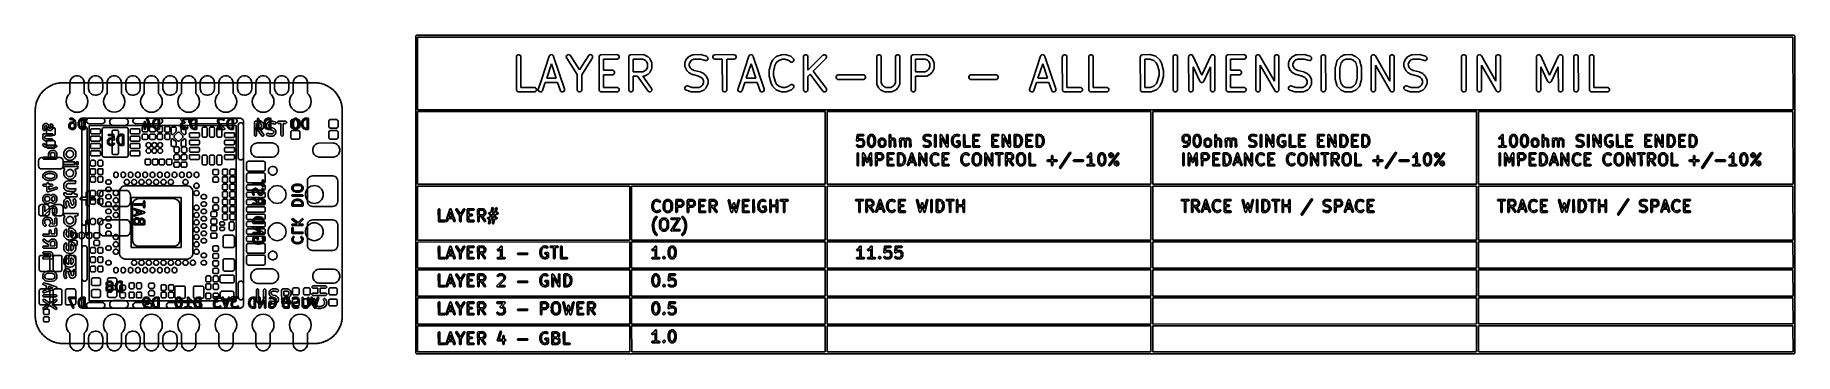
# Model space of a CAD drawing. Extents: x 138 to 258, y -115 to -93.
import ezdxf

# ---------------------------------------------------------------- set-up
doc = ezdxf.new("R2010")
doc.units = 0
doc.layers.add('BLACK', color=7, linetype='CONTINUOUS')

msp = doc.modelspace()

# ---------------------------------------------------------------- linework, layer by layer
at = {"layer": 'BLACK', "linetype": 'CONTINUOUS'}
for p, q in [((163.9951, -92.9386), (163.999934, -92.9143)), ((163.999888, -97.99453), (163.9951, -92.9386)), ((163.999934, -92.9143), (164.0343, -92.879934)), ((164.0343, -92.879934), (258.0386, -92.8751)), ((257.975155, -92.99727), (164.117349, -93.002096)), ((164.117349, -93.002096), (164.122044, -97.959918)), ((257.97985, -97.955113), (257.975155, -92.99727)), ((258.0386, -92.8751), (258.0629, -92.879934)), ((258.0629, -92.879934), (258.097266, -92.9143)), ((258.097266, -92.9143), (258.1021, -98.0186)), ((170.861916, -94.351004), (170.864844, -94.321272)), ((170.864844, -96.615936), (170.861916, -94.351004)), ((170.864844, -94.321272), (170.8876, -94.266335)), ((170.8876, -94.266335), (170.929647, -94.224288)), ((170.929647, -94.224288), (170.984584, -94.201532)), ((170.984584, -94.201532), (171.044048, -94.201532)), ((171.044048, -94.201532), (171.098985, -94.224288)), ((171.098985, -94.224288), (171.141032, -94.266335)), ((171.141032, -94.266335), (171.163788, -94.321272)), ((171.163788, -94.321272), (171.166522, -96.436245)), ((172.572589, -95.90641), (173.104937, -94.302811)), ((173.248578, -94.828364), (172.926866, -95.797462)), ((173.104937, -94.302811), (173.117116, -94.275531)), ((173.117116, -94.275531), (173.124251, -94.267303)), ((173.124251, -94.267303), (173.129121, -94.257565)), ((173.129121, -94.257565), (173.143555, -94.245046)), ((173.143555, -94.245046), (173.156077, -94.230609)), ((173.156077, -94.230609), (173.165817, -94.225738)), ((173.165817, -94.225738), (173.174043, -94.218605)), ((173.174043, -94.218605), (173.19217, -94.212562)), ((173.19217, -94.212562), (173.209263, -94.204016)), ((173.209263, -94.204016), (173.220122, -94.203244)), ((173.220122, -94.203244), (173.230455, -94.1998)), ((173.230455, -94.1998), (173.24952, -94.201155)), ((173.572355, -95.795735), (173.248578, -94.828364)), ((173.24952, -94.201155), (173.268577, -94.199801)), ((173.268577, -94.199801), (173.278905, -94.203243)), ((173.278905, -94.203243), (173.289769, -94.204016)), ((173.289769, -94.204016), (173.306863, -94.212563)), ((173.306863, -94.212563), (173.324989, -94.218605)), ((173.324989, -94.218605), (173.333213, -94.225738)), ((173.333213, -94.225738), (173.342955, -94.230609)), ((173.342955, -94.230609), (173.355477, -94.245047)), ((173.355477, -94.245047), (173.369911, -94.257566)), ((173.369911, -94.257566), (173.37478, -94.267304)), ((173.37478, -94.267304), (173.381915, -94.275531)), ((173.381915, -94.275531), (173.388032, -94.293807)), ((173.388032, -94.293807), (173.396504, -94.310751)), ((173.396504, -94.310751), (173.397259, -94.321375)), ((173.397259, -94.321375), (174.139162, -96.538011)), ((174.267974, -94.347603), (174.280873, -94.289555)), ((174.27827, -94.406168), (174.267974, -94.347603)), ((174.291762, -94.432824), (174.27827, -94.406168)), ((174.280873, -94.289555), (174.315004, -94.240863)), ((175.013107, -95.561214), (174.291762, -94.432824)), ((174.315004, -94.240863), (174.365172, -94.208938)), ((174.365172, -94.208938), (174.423737, -94.198642)), ((174.423737, -94.198642), (174.481785, -94.211541)), ((174.481785, -94.211541), (174.530477, -94.245672)), ((174.530477, -94.245672), (175.166519, -95.240626)), ((175.166519, -95.240626), (175.781895, -94.269184)), ((176.052535, -94.406168), (175.315083, -95.570322)), ((175.781895, -94.269184), (175.800328, -94.245672)), ((175.800328, -94.245672), (175.84902, -94.211541)), ((175.84902, -94.211541), (175.907068, -94.198642)), ((175.907068, -94.198642), (175.965633, -94.208938)), ((175.965633, -94.208938), (176.015801, -94.240863)), ((176.015801, -94.240863), (176.049932, -94.289555)), ((176.049932, -94.289555), (176.062831, -94.347603)), ((176.062831, -94.347603), (176.052535, -94.406168)), ((176.503136, -94.351004), (176.506064, -94.321272)), ((176.506064, -96.615936), (176.503136, -94.351004)), ((176.506064, -94.321272), (176.52882, -94.266335)), ((176.52882, -94.266335), (176.570867, -94.224288)), ((176.570867, -94.224288), (176.625804, -94.201532)), ((176.625804, -94.201532), (177.719917, -94.198604)), ((177.749649, -94.500476), (176.805242, -94.503003)), ((176.805242, -94.503003), (176.806228, -95.265231)), ((177.719917, -94.198604), (177.749649, -94.201532)), ((177.749649, -94.201532), (177.804586, -94.224288)), ((177.804586, -94.47772), (177.749649, -94.500476)), ((177.804586, -94.224288), (177.846633, -94.266335)), ((177.846633, -94.435673), (177.804586, -94.47772)), ((177.846633, -94.266335), (177.869389, -94.321272)), ((177.869389, -94.380736), (177.846633, -94.435673)), ((177.869389, -94.321272), (177.869389, -94.380736)), ((178.52546, -94.351004), (178.528388, -94.321272)), ((178.528388, -96.615936), (178.52546, -94.351004)), ((178.528388, -94.321272), (178.551144, -94.266335)), ((178.551144, -94.266335), (178.593191, -94.224288)), ((178.593191, -94.224288), (178.648128, -94.201532)), ((178.648128, -94.201532), (179.529365, -94.198604)), ((179.488748, -94.500709), (178.827566, -94.502906)), ((178.827566, -94.502906), (178.82869, -95.371751)), ((179.647742, -94.578045), (179.488748, -94.500709)), ((179.529365, -94.198604), (179.559097, -94.201532)), ((179.559097, -94.201532), (179.564156, -94.203627)), ((179.564156, -94.203627), (179.569618, -94.204016)), ((179.569618, -94.204016), (179.59558, -94.216644)), ((179.59558, -94.216644), (179.614034, -94.224288)), ((179.614034, -94.224288), (179.616627, -94.226881)), ((179.616627, -94.226881), (179.810397, -94.321131)), ((179.721126, -94.649083), (179.647742, -94.578045)), ((179.802982, -94.808414), (179.721126, -94.649083)), ((179.80506, -95.056172), (179.802982, -94.808414)), ((179.810397, -94.321131), (179.823193, -94.329186)), ((179.823193, -94.329186), (179.82691, -94.330726)), ((179.82691, -94.330726), (179.829273, -94.333014)), ((179.829273, -94.333014), (179.83568, -94.337047)), ((179.83568, -94.337047), (179.847404, -94.350565)), ((179.847404, -94.350565), (179.956442, -94.456117)), ((179.956442, -94.456117), (179.966033, -94.467803)), ((179.966033, -94.467803), (179.969074, -94.470441)), ((179.969074, -94.470441), (179.97054, -94.473296)), ((179.97054, -94.473296), (179.975395, -94.479211)), ((179.975395, -94.479211), (179.98295, -94.497451)), ((179.98295, -94.497451), (180.091428, -94.708601)), ((180.091428, -94.708601), (180.102106, -94.736504)), ((180.102106, -94.736504), (180.102494, -94.741966)), ((180.102494, -94.741966), (180.104589, -94.747024)), ((180.104589, -94.747024), (180.104821, -94.774712)), ((180.104821, -94.774712), (180.106321, -94.795817)), ((180.106321, -94.795817), (180.10503, -94.799687)), ((180.10503, -94.799687), (180.107517, -95.09607)), ((182.357232, -94.776756), (182.36016, -94.747024)), ((182.359531, -94.967264), (182.357232, -94.776756)), ((182.36016, -94.747024), (182.362255, -94.741964)), ((182.362255, -94.741964), (182.362644, -94.736503)), ((182.362644, -94.736503), (182.375272, -94.71054)), ((182.375272, -94.71054), (182.382916, -94.692087)), ((182.382916, -94.692087), (182.385509, -94.689493)), ((182.385509, -94.689493), (182.479759, -94.495724)), ((182.479759, -94.495724), (182.487814, -94.482927)), ((182.487814, -94.482927), (182.489354, -94.479211)), ((182.489354, -94.479211), (182.491642, -94.476847)), ((182.491642, -94.476847), (182.495675, -94.470441)), ((182.495675, -94.470441), (182.509193, -94.458716)), ((182.509193, -94.458716), (182.614745, -94.349679)), ((182.614745, -94.349679), (182.626431, -94.340087)), ((182.626431, -94.340087), (182.629069, -94.337047)), ((182.629069, -94.337047), (182.631924, -94.33558)), ((182.631924, -94.33558), (182.637839, -94.330726)), ((182.637839, -94.330726), (182.656079, -94.32317)), ((182.656079, -94.32317), (182.867229, -94.214693)), ((182.736673, -94.658378), (182.659938, -94.816138)), ((182.659938, -94.816138), (182.661647, -94.957741)), ((182.807711, -94.584994), (182.736673, -94.658378)), ((182.966844, -94.50324), (182.807711, -94.584994)), ((182.867229, -94.214693), (182.895132, -94.204015)), ((182.895132, -94.204015), (182.900594, -94.203626)), ((182.900594, -94.203626), (182.905652, -94.201532)), ((182.905652, -94.201532), (182.932004, -94.201394)), ((182.932004, -94.201394), (182.954445, -94.1998)), ((182.954445, -94.1998), (182.95881, -94.201255)), ((182.95881, -94.201255), (183.467575, -94.198604)), ((183.435454, -94.500798), (182.966844, -94.50324)), ((183.767829, -94.608646), (183.435454, -94.500798)), ((183.467575, -94.198604), (183.482618, -94.200085)), ((183.482618, -94.200085), (183.486636, -94.1998)), ((183.486636, -94.1998), (183.489649, -94.200777)), ((183.489649, -94.200777), (183.497307, -94.201532)), ((183.497307, -94.201532), (183.516589, -94.209519)), ((183.516589, -94.209519), (183.835083, -94.312863)), ((183.827142, -94.60443), (183.767829, -94.608646)), ((183.880328, -94.577837), (183.827142, -94.60443)), ((183.835083, -94.312863), (183.862363, -94.325043)), ((183.862363, -94.325043), (183.907285, -94.364003)), ((183.919289, -94.532916), (183.880328, -94.577837)), ((183.907285, -94.364003), (183.933878, -94.417189)), ((183.938093, -94.476503), (183.919289, -94.532916)), ((183.933878, -94.417189), (183.938093, -94.476503)), ((184.276046, -94.321272), (184.298802, -94.266335)), ((184.276046, -94.380736), (184.276046, -94.321272)), ((184.298802, -94.435673), (184.276046, -94.380736)), ((184.298802, -94.266335), (184.340849, -94.224288)), ((184.340849, -94.47772), (184.298802, -94.435673)), ((184.340849, -94.224288), (184.395786, -94.201532)), ((184.395786, -94.500476), (184.340849, -94.47772)), ((184.395786, -94.201532), (185.702775, -94.198604)), ((184.425518, -94.503404), (184.395786, -94.500476)), ((184.911941, -94.502314), (184.425518, -94.503404)), ((184.914674, -96.615936), (184.911941, -94.502314)), ((185.732507, -94.500476), (185.213851, -94.501637)), ((185.213851, -94.501637), (185.216546, -96.586204)), ((185.702775, -94.198604), (185.732507, -94.201532)), ((185.732507, -94.201532), (185.787444, -94.224288)), ((185.787444, -94.47772), (185.732507, -94.500476)), ((185.787444, -94.224288), (185.829491, -94.266335)), ((185.829491, -94.435673), (185.787444, -94.47772)), ((185.829491, -94.266335), (185.852247, -94.321272)), ((185.852247, -94.380736), (185.829491, -94.435673)), ((185.852247, -94.321272), (185.852247, -94.380736)), ((186.196667, -95.90641), (186.729015, -94.302811)), ((186.872656, -94.828364), (186.550944, -95.797462)), ((186.729015, -94.302811), (186.741194, -94.275531)), ((186.741194, -94.275531), (186.748329, -94.267303)), ((186.748329, -94.267303), (186.753199, -94.257565)), ((186.753199, -94.257565), (186.767633, -94.245046)), ((186.767633, -94.245046), (186.780155, -94.230609)), ((186.780155, -94.230609), (186.789895, -94.225738)), ((186.789895, -94.225738), (186.798121, -94.218605)), ((186.798121, -94.218605), (186.816248, -94.212562)), ((186.816248, -94.212562), (186.833341, -94.204016)), ((186.833341, -94.204016), (186.8442, -94.203244)), ((186.8442, -94.203244), (186.854533, -94.1998)), ((186.854533, -94.1998), (186.873598, -94.201155)), ((187.196433, -95.795735), (186.872656, -94.828364)), ((186.873598, -94.201155), (186.892655, -94.199801)), ((186.892655, -94.199801), (186.902983, -94.203243)), ((186.902983, -94.203243), (186.913847, -94.204016)), ((186.913847, -94.204016), (186.930941, -94.212563)), ((186.930941, -94.212563), (186.949067, -94.218605)), ((186.949067, -94.218605), (186.957291, -94.225738)), ((186.957291, -94.225738), (186.967033, -94.230609)), ((186.967033, -94.230609), (186.979555, -94.245047)), ((186.979555, -94.245047), (186.993989, -94.257566)), ((186.993989, -94.257566), (186.998858, -94.267304)), ((186.998858, -94.267304), (187.005993, -94.275531)), ((187.005993, -94.275531), (187.01211, -94.293807)), ((187.01211, -94.293807), (187.020582, -94.310751)), ((187.020582, -94.310751), (187.021337, -94.321375)), ((187.021337, -94.321375), (187.76324, -96.538011)), ((188.114327, -95.263498), (188.215878, -94.846232)), ((188.215878, -94.846232), (188.216662, -94.844037)), ((188.216662, -94.844037), (188.21674, -94.842941)), ((188.21674, -94.842941), (188.217922, -94.84051)), ((188.217922, -94.84051), (188.22593, -94.818098)), ((188.22593, -94.818098), (188.234352, -94.80673)), ((188.234352, -94.80673), (188.333855, -94.602162)), ((188.333855, -94.602162), (188.34191, -94.589365)), ((188.34191, -94.589365), (188.34345, -94.585649)), ((188.34345, -94.585649), (188.345677, -94.583381)), ((188.345677, -94.583381), (188.349771, -94.576879)), ((188.349771, -94.576879), (188.365287, -94.563421)), ((188.365287, -94.563421), (188.575279, -94.349679)), ((188.590581, -94.765202), (188.50229, -94.94672)), ((188.575279, -94.349679), (188.598373, -94.330726)), ((188.76086, -94.591882), (188.590581, -94.765202)), ((188.598373, -94.330726), (188.603431, -94.32863)), ((188.603431, -94.32863), (188.607569, -94.325042)), ((188.607569, -94.325042), (188.633613, -94.316128)), ((188.633613, -94.316128), (188.65331, -94.30797)), ((188.65331, -94.30797), (188.657453, -94.30797)), ((188.657453, -94.30797), (188.954164, -94.206425)), ((189.020013, -94.50319), (188.76086, -94.591882)), ((188.954164, -94.206425), (188.968906, -94.203072)), ((188.968906, -94.203072), (188.972625, -94.201532)), ((188.972625, -94.201532), (188.975851, -94.201493)), ((188.975851, -94.201493), (188.983296, -94.1998)), ((188.983296, -94.1998), (189.002577, -94.20117)), ((189.002577, -94.20117), (189.215233, -94.198604)), ((189.184373, -94.501207), (189.020013, -94.50319)), ((189.449562, -94.587254), (189.184373, -94.501207)), ((189.215233, -94.198604), (189.230276, -94.200085)), ((189.230276, -94.200085), (189.234294, -94.1998)), ((189.234294, -94.1998), (189.237307, -94.200777)), ((189.237307, -94.200777), (189.244965, -94.201532)), ((189.244965, -94.201532), (189.264247, -94.209519)), ((189.264247, -94.209519), (189.582741, -94.312863)), ((189.556316, -94.690596), (189.449562, -94.587254)), ((189.611253, -94.713352), (189.556316, -94.690596)), ((189.582741, -94.312863), (189.610021, -94.325043)), ((189.610021, -94.325043), (189.614157, -94.32863)), ((189.670717, -94.713352), (189.611253, -94.713352)), ((189.614157, -94.32863), (189.619216, -94.330726)), ((189.619216, -94.330726), (189.641961, -94.352744)), ((189.641961, -94.352744), (189.654943, -94.364003)), ((189.654943, -94.364003), (189.65621, -94.366537)), ((189.65621, -94.366537), (189.748748, -94.456117)), ((189.725654, -94.690596), (189.670717, -94.713352)), ((189.767701, -94.648549), (189.725654, -94.690596)), ((189.748748, -94.456117), (189.767701, -94.479211)), ((189.767701, -94.479211), (189.790457, -94.534148)), ((189.790457, -94.593612), (189.767701, -94.648549)), ((189.790457, -94.534148), (189.790457, -94.593612)), ((190.446528, -94.351004), (190.449456, -94.321272)), ((190.449456, -96.615936), (190.446528, -94.351004)), ((190.449456, -94.321272), (190.472212, -94.266335)), ((190.472212, -94.266335), (190.514259, -94.224288)), ((190.514259, -94.224288), (190.569196, -94.201532)), ((190.569196, -94.201532), (190.62866, -94.201532)), ((190.62866, -94.201532), (190.683597, -94.224288)), ((190.683597, -94.224288), (190.725644, -94.266335)), ((190.725644, -94.266335), (190.7484, -94.321272)), ((190.7484, -94.321272), (190.74962, -95.265297)), ((190.815676, -95.19903), (191.768422, -94.243241)), ((192.002901, -94.435673), (191.117021, -95.324382)), ((191.768422, -94.243241), (191.791516, -94.224288)), ((191.791516, -94.224288), (191.846453, -94.201532)), ((191.846453, -94.201532), (191.905917, -94.201532)), ((191.905917, -94.201532), (191.960854, -94.224288)), ((191.960854, -94.224288), (192.002901, -94.266335)), ((192.002901, -94.266335), (192.025657, -94.321272)), ((192.025657, -94.380736), (192.002901, -94.435673)), ((192.025657, -94.321272), (192.025657, -94.380736)), ((195.449118, -94.351004), (195.452046, -94.321272)), ((195.45196, -96.136453), (195.449118, -94.351004)), ((195.452046, -94.321272), (195.474802, -94.266335)), ((195.474802, -94.266335), (195.516849, -94.224288)), ((195.516849, -94.224288), (195.571786, -94.201532)), ((195.571786, -94.201532), (195.63125, -94.201532)), ((195.63125, -94.201532), (195.686187, -94.224288)), ((195.686187, -94.224288), (195.728234, -94.266335)), ((195.728234, -94.266335), (195.75099, -94.321272)), ((195.75099, -94.321272), (195.753868, -96.129212)), ((196.726375, -94.351004), (196.729303, -94.321272)), ((196.72919, -96.119584), (196.726375, -94.351004)), ((196.729303, -94.321272), (196.752059, -94.266335)), ((196.752059, -94.266335), (196.794106, -94.224288)), ((196.794106, -94.224288), (196.849043, -94.201532)), ((196.849043, -94.201532), (196.908507, -94.201532)), ((196.908507, -94.201532), (196.963444, -94.224288)), ((196.963444, -94.224288), (197.005491, -94.266335)), ((197.005491, -94.266335), (197.028247, -94.321272)), ((197.028247, -94.321272), (197.031175, -96.160451)), ((197.790756, -94.351004), (197.793684, -94.321272)), ((197.793684, -96.615936), (197.790756, -94.351004)), ((197.793684, -94.321272), (197.81644, -94.266335)), ((197.81644, -94.266335), (197.858487, -94.224288)), ((197.858487, -94.224288), (197.913424, -94.201532)), ((197.913424, -94.201532), (198.794661, -94.198604)), ((198.754044, -94.500709), (198.092862, -94.502906)), ((198.092862, -94.502906), (198.093986, -95.371751)), ((198.913038, -94.578045), (198.754044, -94.500709)), ((198.794661, -94.198604), (198.824393, -94.201532)), ((198.824393, -94.201532), (198.829452, -94.203627)), ((198.829452, -94.203627), (198.834914, -94.204016)), ((198.834914, -94.204016), (198.860876, -94.216644)), ((198.860876, -94.216644), (198.87933, -94.224288)), ((198.87933, -94.224288), (198.881923, -94.226881)), ((198.881923, -94.226881), (199.075693, -94.321131)), ((198.986422, -94.649083), (198.913038, -94.578045)), ((199.068278, -94.808414), (198.986422, -94.649083)), ((199.070356, -95.056172), (199.068278, -94.808414)), ((199.075693, -94.321131), (199.088489, -94.329186)), ((199.088489, -94.329186), (199.092206, -94.330726)), ((199.092206, -94.330726), (199.094569, -94.333014)), ((199.094569, -94.333014), (199.100976, -94.337047)), ((199.100976, -94.337047), (199.1127, -94.350565)), ((199.1127, -94.350565), (199.221738, -94.456117)), ((199.221738, -94.456117), (199.231329, -94.467803)), ((199.231329, -94.467803), (199.23437, -94.470441)), ((199.23437, -94.470441), (199.235836, -94.473296)), ((199.235836, -94.473296), (199.240691, -94.479211)), ((199.240691, -94.479211), (199.248246, -94.497451)), ((199.248246, -94.497451), (199.356724, -94.708601)), ((199.356724, -94.708601), (199.367402, -94.736504)), ((199.367402, -94.736504), (199.36779, -94.741966)), ((199.36779, -94.741966), (199.369885, -94.747024)), ((199.369885, -94.747024), (199.370117, -94.774712)), ((199.370117, -94.774712), (199.371617, -94.795817)), ((199.371617, -94.795817), (199.370326, -94.799687)), ((199.370326, -94.799687), (199.372813, -95.09607)), ((206.100591, -95.90641), (206.632939, -94.302811)), ((206.77658, -94.828364), (206.454868, -95.797462)), ((206.632939, -94.302811), (206.645118, -94.275531)), ((206.645118, -94.275531), (206.652253, -94.267303)), ((206.652253, -94.267303), (206.657123, -94.257565)), ((206.657123, -94.257565), (206.671557, -94.245046)), ((206.671557, -94.245046), (206.684079, -94.230609)), ((206.684079, -94.230609), (206.693819, -94.225738)), ((206.693819, -94.225738), (206.702045, -94.218605)), ((206.702045, -94.218605), (206.720172, -94.212562)), ((206.720172, -94.212562), (206.737265, -94.204016)), ((206.737265, -94.204016), (206.748124, -94.203244)), ((206.748124, -94.203244), (206.758457, -94.1998)), ((206.758457, -94.1998), (206.777522, -94.201155)), ((207.100357, -95.795735), (206.77658, -94.828364)), ((206.777522, -94.201155), (206.796579, -94.199801)), ((206.796579, -94.199801), (206.806907, -94.203243)), ((206.806907, -94.203243), (206.817771, -94.204016)), ((206.817771, -94.204016), (206.834865, -94.212563)), ((206.834865, -94.212563), (206.852991, -94.218605)), ((206.852991, -94.218605), (206.861215, -94.225738)), ((206.861215, -94.225738), (206.870957, -94.230609)), ((206.870957, -94.230609), (206.883479, -94.245047)), ((206.883479, -94.245047), (206.897913, -94.257566)), ((206.897913, -94.257566), (206.902782, -94.267304)), ((206.902782, -94.267304), (206.909917, -94.275531)), ((206.909917, -94.275531), (206.916034, -94.293807)), ((206.916034, -94.293807), (206.924506, -94.310751)), ((206.924506, -94.310751), (206.925261, -94.321375)), ((206.925261, -94.321375), (207.667164, -96.538011)), ((208.115252, -94.351004), (208.11818, -94.321272)), ((208.11818, -96.615936), (208.115252, -94.351004)), ((208.11818, -94.321272), (208.140936, -94.266335)), ((208.140936, -94.266335), (208.182983, -94.224288)), ((208.182983, -94.224288), (208.23792, -94.201532)), ((208.23792, -94.201532), (208.297384, -94.201532)), ((208.297384, -94.201532), (208.352321, -94.224288)), ((208.352321, -94.224288), (208.394368, -94.266335)), ((208.394368, -94.266335), (208.417124, -94.321272)), ((208.417124, -94.321272), (208.419858, -96.436245)), ((209.9247, -94.351004), (209.927628, -94.321272)), ((209.927628, -96.615936), (209.9247, -94.351004)), ((209.927628, -94.321272), (209.950384, -94.266335)), ((209.950384, -94.266335), (209.992431, -94.224288)), ((209.992431, -94.224288), (210.047368, -94.201532)), ((210.047368, -94.201532), (210.106832, -94.201532)), ((210.106832, -94.201532), (210.161769, -94.224288)), ((210.161769, -94.224288), (210.203816, -94.266335)), ((210.203816, -94.266335), (210.226572, -94.321272)), ((210.226572, -94.321272), (210.229306, -96.436245)), ((213.437158, -94.351004), (213.440086, -94.321272)), ((213.440086, -96.615936), (213.437158, -94.351004)), ((213.440086, -94.321272), (213.462842, -94.266335)), ((213.462842, -94.266335), (213.504889, -94.224288)), ((213.504889, -94.224288), (213.559826, -94.201532)), ((213.559826, -94.201532), (214.121748, -94.198604)), ((214.089627, -94.500798), (213.739264, -94.502623)), ((213.739264, -94.502623), (213.741763, -96.435783)), ((214.355579, -94.587093), (214.089627, -94.500798)), ((214.121748, -94.198604), (214.136791, -94.200085)), ((214.136791, -94.200085), (214.140809, -94.1998)), ((214.140809, -94.1998), (214.143822, -94.200777)), ((214.143822, -94.200777), (214.15148, -94.201532)), ((214.15148, -94.201532), (214.170761, -94.209518)), ((214.170761, -94.209518), (214.489256, -94.312862)), ((214.525745, -94.754273), (214.355579, -94.587093)), ((214.489256, -94.312862), (214.516536, -94.325042)), ((214.516536, -94.325042), (214.520673, -94.32863)), ((214.520673, -94.32863), (214.525732, -94.330726)), ((214.525732, -94.330726), (214.545634, -94.350279)), ((214.614084, -94.926223), (214.525745, -94.754273)), ((214.545634, -94.350279), (214.561458, -94.364003)), ((214.561458, -94.364003), (214.563248, -94.367584)), ((214.563248, -94.367584), (214.761702, -94.562555)), ((214.761702, -94.562555), (214.771293, -94.574241)), ((214.771293, -94.574241), (214.774334, -94.576879)), ((214.774334, -94.576879), (214.7758, -94.579734)), ((214.7758, -94.579734), (214.780655, -94.585649)), ((214.780655, -94.585649), (214.78821, -94.603889)), ((214.78821, -94.603889), (214.896688, -94.815039)), ((214.896688, -94.815039), (214.897519, -94.817212)), ((214.897519, -94.817212), (214.898175, -94.818097)), ((214.898175, -94.818097), (214.89882, -94.82061)), ((214.89882, -94.82061), (214.907366, -94.842942)), ((214.907366, -94.842942), (214.908443, -94.858107)), ((214.908443, -94.858107), (215.014665, -95.271983)), ((215.672358, -94.351004), (215.675286, -94.321272)), ((215.675286, -96.615936), (215.672358, -94.351004)), ((215.675286, -94.321272), (215.698042, -94.266335)), ((215.698042, -94.266335), (215.740089, -94.224288)), ((215.740089, -94.224288), (215.795026, -94.201532)), ((215.795026, -94.201532), (215.85449, -94.201532)), ((215.85449, -94.201532), (215.909427, -94.224288)), ((215.909427, -94.224288), (215.951474, -94.266335)), ((215.951474, -94.266335), (215.97423, -94.321272)), ((215.97423, -94.321272), (215.977158, -96.586204)), ((216.736739, -94.351004), (216.738663, -94.331457)), ((216.739667, -96.615936), (216.736739, -94.351004)), ((216.738506, -94.327865), (216.739207, -94.325935)), ((216.738663, -94.331457), (216.738506, -94.327865)), ((216.739207, -94.325935), (216.739667, -94.321272)), ((216.739667, -94.321272), (216.74979, -94.296833)), ((216.74979, -94.296833), (216.758827, -94.271981)), ((216.758827, -94.271981), (216.761122, -94.269474)), ((216.761122, -94.269474), (216.762423, -94.266335)), ((216.762423, -94.266335), (216.781119, -94.247638)), ((216.781119, -94.247638), (216.798987, -94.228128)), ((216.798987, -94.228128), (216.802067, -94.22669)), ((216.802067, -94.22669), (216.80447, -94.224288)), ((216.80447, -94.224288), (216.828903, -94.214167)), ((216.828903, -94.214167), (216.852872, -94.202982)), ((216.852872, -94.202982), (216.856266, -94.202832)), ((216.856266, -94.202832), (216.859407, -94.201532)), ((216.859407, -94.201532), (216.885863, -94.201532)), ((216.885863, -94.201532), (216.912278, -94.200371)), ((216.912278, -94.200371), (216.915471, -94.201532)), ((216.915471, -94.201532), (216.918871, -94.201532)), ((216.918871, -94.201532), (216.943309, -94.211655)), ((216.943309, -94.211655), (216.968162, -94.220692)), ((216.968162, -94.220692), (216.970668, -94.222987)), ((216.970668, -94.222987), (216.973808, -94.224288)), ((216.973808, -94.224288), (216.992504, -94.242984)), ((216.992504, -94.242984), (217.012015, -94.260852)), ((217.012015, -94.260852), (217.013464, -94.263944)), ((217.013464, -94.263944), (217.015855, -94.266335)), ((217.015855, -94.266335), (217.02552, -94.28967)), ((217.02552, -94.28967), (217.635211, -95.590597)), ((217.635211, -95.590597), (218.24117, -94.286557)), ((218.24117, -94.286557), (218.251178, -94.269659)), ((218.251178, -94.269659), (218.252556, -94.266335)), ((218.252556, -94.266335), (218.254008, -94.264882)), ((218.254008, -94.264882), (218.256396, -94.260852)), ((218.256396, -94.260852), (218.275906, -94.242984)), ((218.275906, -94.242984), (218.294603, -94.224288)), ((218.294603, -94.224288), (218.297742, -94.222987)), ((218.297742, -94.222987), (218.300249, -94.220692)), ((218.300249, -94.220692), (218.325101, -94.211655)), ((218.325101, -94.211655), (218.34954, -94.201532)), ((218.34954, -94.201532), (218.35294, -94.201532)), ((218.35294, -94.201532), (218.356133, -94.200371)), ((218.356133, -94.200371), (218.382548, -94.201532)), ((218.382548, -94.201532), (218.409004, -94.201532)), ((218.409004, -94.201532), (218.412144, -94.202832)), ((218.412144, -94.202832), (218.415539, -94.202982)), ((218.415539, -94.202982), (218.439507, -94.214167)), ((218.439507, -94.214167), (218.463941, -94.224288)), ((218.463941, -94.224288), (218.466343, -94.22669)), ((218.466343, -94.22669), (218.469424, -94.228128)), ((218.469424, -94.228128), (218.487286, -94.247633)), ((218.487286, -94.247633), (218.505988, -94.266335)), ((218.505988, -94.266335), (218.507289, -94.269475)), ((218.507289, -94.269475), (218.509584, -94.271982)), ((218.509584, -94.271982), (218.518619, -94.296829)), ((218.518619, -94.296829), (218.528744, -94.321272)), ((218.528744, -94.321272), (218.528748, -94.324684)), ((218.528748, -94.324684), (218.529905, -94.327865)), ((218.529905, -94.327865), (218.528785, -94.353337)), ((218.528785, -94.353337), (218.531672, -96.586204)), ((219.291253, -94.351004), (219.294181, -94.321272)), ((219.294181, -96.615936), (219.291253, -94.351004)), ((219.294181, -94.321272), (219.316937, -94.266335)), ((219.316937, -94.266335), (219.358984, -94.224288)), ((219.358984, -94.224288), (219.413921, -94.201532)), ((219.413921, -94.201532), (220.508034, -94.198604)), ((220.537766, -94.500476), (219.593359, -94.503003)), ((219.593359, -94.503003), (219.594345, -95.265231)), ((220.508034, -94.198604), (220.537766, -94.201532)), ((220.537766, -94.201532), (220.592703, -94.224288)), ((220.592703, -94.47772), (220.537766, -94.500476)), ((220.592703, -94.224288), (220.63475, -94.266335)), ((220.63475, -94.435673), (220.592703, -94.47772)), ((220.63475, -94.266335), (220.657506, -94.321272)), ((220.657506, -94.380736), (220.63475, -94.435673)), ((220.657506, -94.321272), (220.657506, -94.380736)), ((221.313577, -94.351004), (221.31433, -94.343356)), ((221.316505, -96.615936), (221.313577, -94.351004)), ((221.313949, -94.340359), (221.315007, -94.336477)), ((221.31433, -94.343356), (221.313949, -94.340359)), ((221.315007, -94.336477), (221.316505, -94.321272)), ((221.316505, -94.321272), (221.324261, -94.302545)), ((221.324261, -94.302545), (221.329595, -94.282991)), ((221.329595, -94.282991), (221.335543, -94.27531)), ((221.335543, -94.27531), (221.339261, -94.266335)), ((221.339261, -94.266335), (221.353593, -94.252002)), ((221.353593, -94.252002), (221.366004, -94.235977)), ((221.366004, -94.235977), (221.374438, -94.231157)), ((221.374438, -94.231157), (221.381308, -94.224288)), ((221.381308, -94.224288), (221.400034, -94.21653)), ((221.400034, -94.21653), (221.417633, -94.206475)), ((221.417633, -94.206475), (221.427269, -94.20525)), ((221.427269, -94.20525), (221.436245, -94.201532)), ((221.436245, -94.201532), (221.456516, -94.201532)), ((221.456516, -94.201532), (221.476622, -94.198976)), ((221.476622, -94.198976), (221.485994, -94.201532)), ((221.485994, -94.201532), (221.495709, -94.201532)), ((221.495709, -94.201532), (221.514435, -94.209288)), ((221.514435, -94.209288), (221.53399, -94.214622)), ((221.53399, -94.214622), (221.54167, -94.22057)), ((221.54167, -94.22057), (221.550646, -94.224288)), ((221.550646, -94.224288), (221.564978, -94.23862)), ((221.564978, -94.23862), (221.581004, -94.251031)), ((221.581004, -94.251031), (221.585853, -94.259495)), ((221.585853, -94.259495), (221.592693, -94.266335)), ((221.592693, -94.266335), (221.600317, -94.28474)), ((221.600317, -94.28474), (222.592988, -96.01739)), ((222.590834, -94.351004), (222.593762, -94.321272)), ((222.592988, -96.01739), (222.590834, -94.351004)), ((222.593762, -94.321272), (222.616518, -94.266335)), ((222.616518, -94.266335), (222.658565, -94.224288)), ((222.658565, -94.224288), (222.713502, -94.201532)), ((222.713502, -94.201532), (222.772966, -94.201532)), ((222.772966, -94.201532), (222.827903, -94.224288)), ((222.827903, -94.224288), (222.86995, -94.266335)), ((222.86995, -94.266335), (222.892706, -94.321272)), ((222.892706, -94.321272), (222.895634, -96.586204)), ((223.548777, -94.776756), (223.551705, -94.747024)), ((223.551076, -94.967264), (223.548777, -94.776756)), ((223.551705, -94.747024), (223.5538, -94.741964)), ((223.5538, -94.741964), (223.554189, -94.736503)), ((223.554189, -94.736503), (223.566817, -94.71054)), ((223.566817, -94.71054), (223.574461, -94.692087)), ((223.574461, -94.692087), (223.577054, -94.689493)), ((223.577054, -94.689493), (223.671304, -94.495724)), ((223.671304, -94.495724), (223.679359, -94.482927)), ((223.679359, -94.482927), (223.680899, -94.479211)), ((223.680899, -94.479211), (223.683187, -94.476847)), ((223.683187, -94.476847), (223.68722, -94.470441)), ((223.68722, -94.470441), (223.700738, -94.458716)), ((223.700738, -94.458716), (223.80629, -94.349679)), ((223.80629, -94.349679), (223.817976, -94.340087)), ((223.817976, -94.340087), (223.820614, -94.337047)), ((223.820614, -94.337047), (223.823469, -94.33558)), ((223.823469, -94.33558), (223.829384, -94.330726)), ((223.829384, -94.330726), (223.847624, -94.32317)), ((223.847624, -94.32317), (224.058774, -94.214693)), ((223.928218, -94.658378), (223.851483, -94.816138)), ((223.851483, -94.816138), (223.853192, -94.957741)), ((223.999256, -94.584994), (223.928218, -94.658378)), ((224.158389, -94.50324), (223.999256, -94.584994)), ((224.058774, -94.214693), (224.086677, -94.204015)), ((224.086677, -94.204015), (224.092139, -94.203626)), ((224.092139, -94.203626), (224.097197, -94.201532)), ((224.097197, -94.201532), (224.123549, -94.201394)), ((224.123549, -94.201394), (224.14599, -94.1998)), ((224.14599, -94.1998), (224.150355, -94.201255)), ((224.150355, -94.201255), (224.65912, -94.198604)), ((224.626999, -94.500798), (224.158389, -94.50324)), ((224.959374, -94.608646), (224.626999, -94.500798)), ((224.65912, -94.198604), (224.674163, -94.200085)), ((224.674163, -94.200085), (224.678181, -94.1998)), ((224.678181, -94.1998), (224.681194, -94.200777)), ((224.681194, -94.200777), (224.688852, -94.201532)), ((224.688852, -94.201532), (224.708134, -94.209519)), ((224.708134, -94.209519), (225.026628, -94.312863)), ((225.018687, -94.60443), (224.959374, -94.608646)), ((225.071873, -94.577837), (225.018687, -94.60443)), ((225.026628, -94.312863), (225.053908, -94.325043)), ((225.053908, -94.325043), (225.09883, -94.364003)), ((225.110834, -94.532916), (225.071873, -94.577837)), ((225.09883, -94.364003), (225.125423, -94.417189)), ((225.129638, -94.476503), (225.110834, -94.532916)), ((225.125423, -94.417189), (225.129638, -94.476503)), ((225.783977, -94.351004), (225.786905, -94.321272)), ((225.786905, -96.615936), (225.783977, -94.351004)), ((225.786905, -94.321272), (225.809661, -94.266335)), ((225.809661, -94.266335), (225.851708, -94.224288)), ((225.851708, -94.224288), (225.906645, -94.201532)), ((225.906645, -94.201532), (225.966109, -94.201532)), ((225.966109, -94.201532), (226.021046, -94.224288)), ((226.021046, -94.224288), (226.063093, -94.266335)), ((226.063093, -94.266335), (226.085849, -94.321272)), ((226.085849, -94.321272), (226.088777, -96.586204)), ((226.751357, -95.050622), (226.852908, -94.633356)), ((226.852908, -94.633356), (226.86296, -94.605222)), ((226.86296, -94.605222), (226.869705, -94.596118)), ((226.869705, -94.596118), (226.874042, -94.585649)), ((226.874042, -94.585649), (226.887957, -94.571485)), ((226.887957, -94.571485), (226.898361, -94.557444)), ((226.898361, -94.557444), (226.906621, -94.552487)), ((226.906621, -94.552487), (227.105871, -94.349679)), ((227.135151, -94.750974), (227.044015, -95.125449)), ((227.105871, -94.349679), (227.117557, -94.340087)), ((227.117557, -94.340087), (227.120195, -94.337047)), ((227.120195, -94.337047), (227.12305, -94.33558)), ((227.12305, -94.33558), (227.128965, -94.330726)), ((227.128965, -94.330726), (227.147205, -94.32317)), ((227.297589, -94.585635), (227.135151, -94.750974)), ((227.147205, -94.32317), (227.358355, -94.214693)), ((227.458046, -94.503201), (227.297589, -94.585635)), ((227.358355, -94.214693), (227.386258, -94.204015)), ((227.386258, -94.204015), (227.39172, -94.203626)), ((227.39172, -94.203626), (227.396778, -94.201532)), ((227.396778, -94.201532), (227.423627, -94.201359)), ((227.423627, -94.201359), (227.445571, -94.1998)), ((227.445571, -94.1998), (227.449745, -94.201191)), ((227.449745, -94.201191), (227.852263, -94.198604)), ((227.812089, -94.500925), (227.458046, -94.503201)), ((227.970254, -94.577857), (227.812089, -94.500925)), ((227.852263, -94.198604), (227.881995, -94.201532)), ((227.881995, -94.201532), (227.887054, -94.203627)), ((227.887054, -94.203627), (227.892516, -94.204016)), ((227.892516, -94.204016), (227.918478, -94.216644)), ((227.918478, -94.216644), (227.936932, -94.224288)), ((227.936932, -94.224288), (227.939525, -94.226881)), ((227.939525, -94.226881), (228.133295, -94.321131)), ((228.139664, -94.744294), (227.970254, -94.577857)), ((228.133295, -94.321131), (228.146091, -94.329186)), ((228.232084, -95.104394), (228.139664, -94.744294)), ((228.146091, -94.329186), (228.149808, -94.330726)), ((228.149808, -94.330726), (228.152075, -94.332953)), ((228.152075, -94.332953), (228.158578, -94.337047)), ((228.158578, -94.337047), (228.172035, -94.352563)), ((228.172035, -94.352563), (228.385778, -94.562555)), ((228.385778, -94.562555), (228.404731, -94.585649)), ((228.404731, -94.585649), (228.409066, -94.596116)), ((228.409066, -94.596116), (228.415813, -94.605221)), ((228.415813, -94.605221), (228.420658, -94.6241)), ((228.420658, -94.6241), (228.427487, -94.640586)), ((228.427487, -94.640586), (228.427487, -94.650707)), ((228.427487, -94.650707), (228.532303, -95.059107)), ((229.189996, -94.351004), (229.190749, -94.343356)), ((229.192924, -96.615936), (229.189996, -94.351004)), ((229.190368, -94.340359), (229.191426, -94.336477)), ((229.190749, -94.343356), (229.190368, -94.340359)), ((229.191426, -94.336477), (229.192924, -94.321272)), ((229.192924, -94.321272), (229.20068, -94.302545)), ((229.20068, -94.302545), (229.206014, -94.282991)), ((229.206014, -94.282991), (229.211962, -94.27531)), ((229.211962, -94.27531), (229.21568, -94.266335)), ((229.21568, -94.266335), (229.230012, -94.252002)), ((229.230012, -94.252002), (229.242423, -94.235977)), ((229.242423, -94.235977), (229.250857, -94.231157)), ((229.250857, -94.231157), (229.257727, -94.224288)), ((229.257727, -94.224288), (229.276453, -94.21653)), ((229.276453, -94.21653), (229.294052, -94.206475)), ((229.294052, -94.206475), (229.303688, -94.20525)), ((229.303688, -94.20525), (229.312664, -94.201532)), ((229.312664, -94.201532), (229.332935, -94.201532)), ((229.332935, -94.201532), (229.353041, -94.198976)), ((229.353041, -94.198976), (229.362413, -94.201532)), ((229.362413, -94.201532), (229.372128, -94.201532)), ((229.372128, -94.201532), (229.390854, -94.209288)), ((229.390854, -94.209288), (229.410409, -94.214622)), ((229.410409, -94.214622), (229.418089, -94.22057)), ((229.418089, -94.22057), (229.427065, -94.224288)), ((229.427065, -94.224288), (229.441397, -94.23862)), ((229.441397, -94.23862), (229.457423, -94.251031)), ((229.457423, -94.251031), (229.462272, -94.259495)), ((229.462272, -94.259495), (229.469112, -94.266335)), ((229.469112, -94.266335), (229.476736, -94.28474)), ((229.476736, -94.28474), (230.469407, -96.01739)), ((230.467253, -94.351004), (230.470181, -94.321272)), ((230.469407, -96.01739), (230.467253, -94.351004)), ((230.470181, -94.321272), (230.492937, -94.266335)), ((230.492937, -94.266335), (230.534984, -94.224288)), ((230.534984, -94.224288), (230.589921, -94.201532)), ((230.589921, -94.201532), (230.649385, -94.201532)), ((230.649385, -94.201532), (230.704322, -94.224288)), ((230.704322, -94.224288), (230.746369, -94.266335)), ((230.746369, -94.266335), (230.769125, -94.321272)), ((230.769125, -94.321272), (230.772053, -96.586204)), ((231.425196, -94.776756), (231.428124, -94.747024)), ((231.427495, -94.967264), (231.425196, -94.776756)), ((231.428124, -94.747024), (231.430219, -94.741964)), ((231.430219, -94.741964), (231.430608, -94.736503)), ((231.430608, -94.736503), (231.443236, -94.71054)), ((231.443236, -94.71054), (231.45088, -94.692087)), ((231.45088, -94.692087), (231.453473, -94.689493)), ((231.453473, -94.689493), (231.547723, -94.495724)), ((231.547723, -94.495724), (231.555778, -94.482927)), ((231.555778, -94.482927), (231.557318, -94.479211)), ((231.557318, -94.479211), (231.559606, -94.476847)), ((231.559606, -94.476847), (231.563639, -94.470441)), ((231.563639, -94.470441), (231.577157, -94.458716)), ((231.577157, -94.458716), (231.682709, -94.349679)), ((231.682709, -94.349679), (231.694395, -94.340087)), ((231.694395, -94.340087), (231.697033, -94.337047)), ((231.697033, -94.337047), (231.699888, -94.33558)), ((231.699888, -94.33558), (231.705803, -94.330726)), ((231.705803, -94.330726), (231.724043, -94.32317)), ((231.724043, -94.32317), (231.935193, -94.214693)), ((231.804637, -94.658378), (231.727902, -94.816138)), ((231.727902, -94.816138), (231.729611, -94.957741)), ((231.875675, -94.584994), (231.804637, -94.658378)), ((232.034808, -94.50324), (231.875675, -94.584994)), ((231.935193, -94.214693), (231.963096, -94.204015)), ((231.963096, -94.204015), (231.968558, -94.203626)), ((231.968558, -94.203626), (231.973616, -94.201532)), ((231.973616, -94.201532), (231.999968, -94.201394)), ((231.999968, -94.201394), (232.022409, -94.1998)), ((232.022409, -94.1998), (232.026774, -94.201255)), ((232.026774, -94.201255), (232.535539, -94.198604)), ((232.503418, -94.500798), (232.034808, -94.50324)), ((232.835793, -94.608646), (232.503418, -94.500798)), ((232.535539, -94.198604), (232.550582, -94.200085)), ((232.550582, -94.200085), (232.5546, -94.1998)), ((232.5546, -94.1998), (232.557613, -94.200777)), ((232.557613, -94.200777), (232.565271, -94.201532)), ((232.565271, -94.201532), (232.584553, -94.209519)), ((232.584553, -94.209519), (232.903047, -94.312863)), ((232.895106, -94.60443), (232.835793, -94.608646)), ((232.948292, -94.577837), (232.895106, -94.60443)), ((232.903047, -94.312863), (232.930327, -94.325043)), ((232.930327, -94.325043), (232.975249, -94.364003)), ((232.987253, -94.532916), (232.948292, -94.577837)), ((232.975249, -94.364003), (233.001842, -94.417189)), ((233.006057, -94.476503), (232.987253, -94.532916)), ((233.001842, -94.417189), (233.006057, -94.476503)), ((235.363406, -94.351004), (235.366334, -94.321272)), ((235.366334, -96.615936), (235.363406, -94.351004)), ((235.366334, -94.321272), (235.38909, -94.266335)), ((235.38909, -94.266335), (235.431137, -94.224288)), ((235.431137, -94.224288), (235.486074, -94.201532)), ((235.486074, -94.201532), (235.545538, -94.201532)), ((235.545538, -94.201532), (235.600475, -94.224288)), ((235.600475, -94.224288), (235.642522, -94.266335)), ((235.642522, -94.266335), (235.665278, -94.321272)), ((235.665278, -94.321272), (235.668206, -96.586204)), ((236.427787, -94.351004), (236.42854, -94.343356)), ((236.430715, -96.615936), (236.427787, -94.351004)), ((236.428159, -94.340359), (236.429217, -94.336477)), ((236.42854, -94.343356), (236.428159, -94.340359)), ((236.429217, -94.336477), (236.430715, -94.321272)), ((236.430715, -94.321272), (236.438471, -94.302545)), ((236.438471, -94.302545), (236.443805, -94.282991)), ((236.443805, -94.282991), (236.449753, -94.27531)), ((236.449753, -94.27531), (236.453471, -94.266335)), ((236.453471, -94.266335), (236.467803, -94.252002)), ((236.467803, -94.252002), (236.480214, -94.235977)), ((236.480214, -94.235977), (236.488648, -94.231157)), ((236.488648, -94.231157), (236.495518, -94.224288)), ((236.495518, -94.224288), (236.514244, -94.21653)), ((236.514244, -94.21653), (236.531843, -94.206475)), ((236.531843, -94.206475), (236.541479, -94.20525)), ((236.541479, -94.20525), (236.550455, -94.201532)), ((236.550455, -94.201532), (236.570726, -94.201532)), ((236.570726, -94.201532), (236.590832, -94.198976)), ((236.590832, -94.198976), (236.600204, -94.201532)), ((236.600204, -94.201532), (236.609919, -94.201532)), ((236.609919, -94.201532), (236.628645, -94.209288)), ((236.628645, -94.209288), (236.6482, -94.214622)), ((236.6482, -94.214622), (236.65588, -94.22057)), ((236.65588, -94.22057), (236.664856, -94.224288)), ((236.664856, -94.224288), (236.679188, -94.23862)), ((236.679188, -94.23862), (236.695214, -94.251031)), ((236.695214, -94.251031), (236.700063, -94.259495)), ((236.700063, -94.259495), (236.706903, -94.266335)), ((236.706903, -94.266335), (236.714527, -94.28474)), ((236.714527, -94.28474), (237.707198, -96.01739)), ((237.705044, -94.351004), (237.707972, -94.321272)), ((237.707198, -96.01739), (237.705044, -94.351004)), ((237.707972, -94.321272), (237.730728, -94.266335)), ((237.730728, -94.266335), (237.772775, -94.224288)), ((237.772775, -94.224288), (237.827712, -94.201532)), ((237.827712, -94.201532), (237.887176, -94.201532)), ((237.887176, -94.201532), (237.942113, -94.224288)), ((237.942113, -94.224288), (237.98416, -94.266335)), ((237.98416, -94.266335), (238.006916, -94.321272)), ((238.006916, -94.321272), (238.009844, -96.586204)), ((240.472435, -94.351004), (240.474359, -94.331457)), ((240.475363, -96.615936), (240.472435, -94.351004)), ((240.474202, -94.327865), (240.474903, -94.325935)), ((240.474359, -94.331457), (240.474202, -94.327865)), ((240.474903, -94.325935), (240.475363, -94.321272)), ((240.475363, -94.321272), (240.485486, -94.296833)), ((240.485486, -94.296833), (240.494523, -94.271981)), ((240.494523, -94.271981), (240.496818, -94.269474)), ((240.496818, -94.269474), (240.498119, -94.266335)), ((240.498119, -94.266335), (240.516815, -94.247638)), ((240.516815, -94.247638), (240.534683, -94.228128)), ((240.534683, -94.228128), (240.537763, -94.22669)), ((240.537763, -94.22669), (240.540166, -94.224288)), ((240.540166, -94.224288), (240.564599, -94.214167)), ((240.564599, -94.214167), (240.588568, -94.202982)), ((240.588568, -94.202982), (240.591962, -94.202832)), ((240.591962, -94.202832), (240.595103, -94.201532)), ((240.595103, -94.201532), (240.621559, -94.201532)), ((240.621559, -94.201532), (240.647974, -94.200371)), ((240.647974, -94.200371), (240.651167, -94.201532)), ((240.651167, -94.201532), (240.654567, -94.201532)), ((240.654567, -94.201532), (240.679005, -94.211655)), ((240.679005, -94.211655), (240.703858, -94.220692)), ((240.703858, -94.220692), (240.706364, -94.222987)), ((240.706364, -94.222987), (240.709504, -94.224288)), ((240.709504, -94.224288), (240.7282, -94.242984)), ((240.7282, -94.242984), (240.747711, -94.260852)), ((240.747711, -94.260852), (240.74916, -94.263944)), ((240.74916, -94.263944), (240.751551, -94.266335)), ((240.751551, -94.266335), (240.761216, -94.28967)), ((240.761216, -94.28967), (241.370907, -95.590597)), ((241.370907, -95.590597), (241.976866, -94.286557)), ((241.976866, -94.286557), (241.986874, -94.269659)), ((241.986874, -94.269659), (241.988252, -94.266335)), ((241.988252, -94.266335), (241.989704, -94.264882)), ((241.989704, -94.264882), (241.992092, -94.260852)), ((241.992092, -94.260852), (242.011602, -94.242984)), ((242.011602, -94.242984), (242.030299, -94.224288)), ((242.030299, -94.224288), (242.033438, -94.222987)), ((242.033438, -94.222987), (242.035945, -94.220692)), ((242.035945, -94.220692), (242.060797, -94.211655)), ((242.060797, -94.211655), (242.085236, -94.201532)), ((242.085236, -94.201532), (242.088636, -94.201532)), ((242.088636, -94.201532), (242.091829, -94.200371)), ((242.091829, -94.200371), (242.118244, -94.201532)), ((242.118244, -94.201532), (242.1447, -94.201532)), ((242.1447, -94.201532), (242.14784, -94.202832)), ((242.14784, -94.202832), (242.151235, -94.202982)), ((242.151235, -94.202982), (242.175203, -94.214167)), ((242.175203, -94.214167), (242.199637, -94.224288)), ((242.199637, -94.224288), (242.202039, -94.22669)), ((242.202039, -94.22669), (242.20512, -94.228128)), ((242.20512, -94.228128), (242.222982, -94.247633)), ((242.222982, -94.247633), (242.241684, -94.266335)), ((242.241684, -94.266335), (242.242985, -94.269475)), ((242.242985, -94.269475), (242.24528, -94.271982)), ((242.24528, -94.271982), (242.254315, -94.296829)), ((242.254315, -94.296829), (242.26444, -94.321272)), ((242.26444, -94.321272), (242.264444, -94.324684)), ((242.264444, -94.324684), (242.265601, -94.327865)), ((242.265601, -94.327865), (242.264481, -94.353337)), ((242.264481, -94.353337), (242.267368, -96.586204)), ((243.026949, -94.351004), (243.029877, -94.321272)), ((243.029877, -96.615936), (243.026949, -94.351004)), ((243.029877, -94.321272), (243.052633, -94.266335)), ((243.052633, -94.266335), (243.09468, -94.224288)), ((243.09468, -94.224288), (243.149617, -94.201532)), ((243.149617, -94.201532), (243.209081, -94.201532)), ((243.209081, -94.201532), (243.264018, -94.224288)), ((243.264018, -94.224288), (243.306065, -94.266335)), ((243.306065, -94.266335), (243.328821, -94.321272)), ((243.328821, -94.321272), (243.331749, -96.586204)), ((244.09133, -94.351004), (244.094258, -94.321272)), ((244.094258, -96.615936), (244.09133, -94.351004)), ((244.094258, -94.321272), (244.117014, -94.266335)), ((244.117014, -94.266335), (244.159061, -94.224288)), ((244.159061, -94.224288), (244.213998, -94.201532)), ((244.213998, -94.201532), (244.273462, -94.201532)), ((244.273462, -94.201532), (244.328399, -94.224288)), ((244.328399, -94.224288), (244.370446, -94.266335)), ((244.370446, -94.266335), (244.393202, -94.321272)), ((244.393202, -94.321272), (244.395936, -96.436245)), ((140.38798, -96.0692), (140.399139, -96.042259)), ((140.38798, -96.0692), (140.399139, -96.042259)), ((140.399139, -96.042259), (140.400656, -96.04163)), ((140.399139, -96.042259), (140.400656, -96.04163)), ((140.400656, -96.04163), (140.408396, -95.987798)), ((140.400656, -96.04163), (140.408396, -95.987798)), ((140.408396, -95.987798), (140.411451, -95.977393)), ((140.408396, -95.987798), (140.411451, -95.977393)), ((140.411451, -95.977393), (140.464659, -95.860885)), ((140.411451, -95.977393), (140.464659, -95.860885)), ((140.464659, -95.860885), (140.470522, -95.851762)), ((140.464659, -95.860885), (140.470522, -95.851762)), ((140.470522, -95.851762), (140.554399, -95.754963)), ((140.470522, -95.851762), (140.554399, -95.754963)), ((140.554399, -95.754963), (140.562595, -95.747861)), ((140.554399, -95.754963), (140.562595, -95.747861)), ((140.562595, -95.747861), (140.670345, -95.678614)), ((140.562595, -95.747861), (140.670345, -95.678614)), ((140.670345, -95.678614), (140.680209, -95.674109)), ((140.670345, -95.678614), (140.680209, -95.674109)), ((140.680209, -95.674109), (140.803104, -95.638023)), ((140.680209, -95.674109), (140.803104, -95.638023)), ((140.803104, -95.638023), (140.813838, -95.63648)), ((140.803104, -95.638023), (140.813838, -95.63648)), ((140.813838, -95.63648), (140.941922, -95.63648)), ((140.813838, -95.63648), (140.941922, -95.63648)), ((140.941922, -95.63648), (140.952656, -95.638023)), ((140.941922, -95.63648), (140.952656, -95.638023)), ((140.952656, -95.638023), (141.075551, -95.674109)), ((140.952656, -95.638023), (141.075551, -95.674109)), ((141.075551, -95.674109), (141.085415, -95.678614)), ((141.075551, -95.674109), (141.085415, -95.678614)), ((141.085415, -95.678614), (141.193165, -95.747861)), ((141.085415, -95.678614), (141.193165, -95.747861)), ((141.193165, -95.747861), (141.201361, -95.754963)), ((141.193165, -95.747861), (141.201361, -95.754963)), ((141.201361, -95.754963), (141.285238, -95.851762)), ((141.201361, -95.754963), (141.285238, -95.851762)), ((141.285238, -95.851762), (141.291101, -95.860885)), ((141.285238, -95.851762), (141.291101, -95.860885)), ((141.291101, -95.860885), (141.344309, -95.977393)), ((141.291101, -95.860885), (141.344309, -95.977393)), ((141.344309, -95.977393), (141.347364, -95.987798)), ((141.344309, -95.977393), (141.347364, -95.987798)), ((141.347364, -95.987798), (141.355103, -96.04163)), ((141.347364, -95.987798), (141.355103, -96.04163)), ((141.355103, -96.04163), (141.356621, -96.042259)), ((141.355103, -96.04163), (141.356621, -96.042259)), ((141.356621, -96.042259), (141.36778, -96.0692)), ((141.356621, -96.042259), (141.36778, -96.0692)), ((141.65798, -96.0692), (141.669139, -96.042259)), ((141.65798, -96.0692), (141.669139, -96.042259)), ((141.669139, -96.042259), (141.670656, -96.04163)), ((141.669139, -96.042259), (141.670656, -96.04163)), ((141.670656, -96.04163), (141.678396, -95.987798)), ((141.670656, -96.04163), (141.678396, -95.987798)), ((141.678396, -95.987798), (141.681451, -95.977393)), ((141.678396, -95.987798), (141.681451, -95.977393)), ((141.681451, -95.977393), (141.734659, -95.860885)), ((141.681451, -95.977393), (141.734659, -95.860885)), ((141.734659, -95.860885), (141.740522, -95.851762)), ((141.734659, -95.860885), (141.740522, -95.851762)), ((141.740522, -95.851762), (141.824399, -95.754963)), ((141.740522, -95.851762), (141.824399, -95.754963)), ((141.824399, -95.754963), (141.832595, -95.747861)), ((141.824399, -95.754963), (141.832595, -95.747861)), ((141.832595, -95.747861), (141.940345, -95.678614)), ((141.832595, -95.747861), (141.940345, -95.678614)), ((141.940345, -95.678614), (141.950209, -95.674109)), ((141.940345, -95.678614), (141.950209, -95.674109)), ((141.950209, -95.674109), (142.073104, -95.638023)), ((141.950209, -95.674109), (142.073104, -95.638023)), ((142.073104, -95.638023), (142.083838, -95.63648)), ((142.073104, -95.638023), (142.083838, -95.63648)), ((142.083838, -95.63648), (142.211922, -95.63648)), ((142.083838, -95.63648), (142.211922, -95.63648)), ((142.211922, -95.63648), (142.222656, -95.638023)), ((142.211922, -95.63648), (142.222656, -95.638023)), ((142.222656, -95.638023), (142.345551, -95.674109)), ((142.222656, -95.638023), (142.345551, -95.674109)), ((142.345551, -95.674109), (142.355415, -95.678614)), ((142.345551, -95.674109), (142.355415, -95.678614)), ((142.355415, -95.678614), (142.463165, -95.747861)), ((142.355415, -95.678614), (142.463165, -95.747861)), ((142.463165, -95.747861), (142.471361, -95.754963)), ((142.463165, -95.747861), (142.471361, -95.754963)), ((142.471361, -95.754963), (142.555238, -95.851762)), ((142.471361, -95.754963), (142.555238, -95.851762)), ((142.555238, -95.851762), (142.561101, -95.860885)), ((142.555238, -95.851762), (142.561101, -95.860885)), ((142.561101, -95.860885), (142.614309, -95.977393)), ((142.561101, -95.860885), (142.614309, -95.977393)), ((142.614309, -95.977393), (142.617364, -95.987798)), ((142.614309, -95.977393), (142.617364, -95.987798)), ((142.617364, -95.987798), (142.625103, -96.04163)), ((142.617364, -95.987798), (142.625103, -96.04163)), ((142.625103, -96.04163), (142.626621, -96.042259)), ((142.625103, -96.04163), (142.626621, -96.042259)), ((142.626621, -96.042259), (142.63778, -96.0692)), ((142.626621, -96.042259), (142.63778, -96.0692)), ((142.92798, -96.0692), (142.939139, -96.042259)), ((142.92798, -96.0692), (142.939139, -96.042259)), ((142.939139, -96.042259), (142.940656, -96.04163)), ((142.939139, -96.042259), (142.940656, -96.04163)), ((142.940656, -96.04163), (142.948396, -95.987798)), ((142.940656, -96.04163), (142.948396, -95.987798)), ((142.948396, -95.987798), (142.951451, -95.977393)), ((142.948396, -95.987798), (142.951451, -95.977393)), ((142.951451, -95.977393), (143.004659, -95.860885)), ((142.951451, -95.977393), (143.004659, -95.860885)), ((143.004659, -95.860885), (143.010522, -95.851762)), ((143.004659, -95.860885), (143.010522, -95.851762)), ((143.010522, -95.851762), (143.094399, -95.754963)), ((143.010522, -95.851762), (143.094399, -95.754963)), ((143.094399, -95.754963), (143.102595, -95.747861)), ((143.094399, -95.754963), (143.102595, -95.747861)), ((143.102595, -95.747861), (143.210345, -95.678614)), ((143.102595, -95.747861), (143.210345, -95.678614)), ((143.210345, -95.678614), (143.220209, -95.674109)), ((143.210345, -95.678614), (143.220209, -95.674109)), ((143.220209, -95.674109), (143.343104, -95.638023)), ((143.220209, -95.674109), (143.343104, -95.638023)), ((143.343104, -95.638023), (143.353838, -95.63648)), ((143.343104, -95.638023), (143.353838, -95.63648)), ((143.353838, -95.63648), (143.481922, -95.63648)), ((143.353838, -95.63648), (143.481922, -95.63648)), ((143.481922, -95.63648), (143.492656, -95.638023)), ((143.481922, -95.63648), (143.492656, -95.638023)), ((143.492656, -95.638023), (143.615551, -95.674109)), ((143.492656, -95.638023), (143.615551, -95.674109)), ((143.615551, -95.674109), (143.625415, -95.678614)), ((143.615551, -95.674109), (143.625415, -95.678614)), ((143.625415, -95.678614), (143.733165, -95.747861)), ((143.625415, -95.678614), (143.733165, -95.747861)), ((143.733165, -95.747861), (143.741361, -95.754963)), ((143.733165, -95.747861), (143.741361, -95.754963)), ((143.741361, -95.754963), (143.825238, -95.851762)), ((143.741361, -95.754963), (143.825238, -95.851762)), ((143.825238, -95.851762), (143.831101, -95.860885)), ((143.825238, -95.851762), (143.831101, -95.860885)), ((143.831101, -95.860885), (143.884309, -95.977393)), ((143.831101, -95.860885), (143.884309, -95.977393)), ((143.884309, -95.977393), (143.887364, -95.987798)), ((143.884309, -95.977393), (143.887364, -95.987798)), ((143.887364, -95.987798), (143.895103, -96.04163)), ((143.887364, -95.987798), (143.895103, -96.04163)), ((143.895103, -96.04163), (143.896621, -96.042259)), ((143.895103, -96.04163), (143.896621, -96.042259)), ((143.896621, -96.042259), (143.90778, -96.0692)), ((143.896621, -96.042259), (143.90778, -96.0692)), ((144.19798, -96.0692), (144.209139, -96.042259)), ((144.19798, -96.0692), (144.209139, -96.042259)), ((144.209139, -96.042259), (144.210656, -96.04163)), ((144.209139, -96.042259), (144.210656, -96.04163)), ((144.210656, -96.04163), (144.218396, -95.987798)), ((144.210656, -96.04163), (144.218396, -95.987798)), ((144.218396, -95.987798), (144.221451, -95.977393)), ((144.218396, -95.987798), (144.221451, -95.977393)), ((144.221451, -95.977393), (144.274659, -95.860885)), ((144.221451, -95.977393), (144.274659, -95.860885)), ((144.274659, -95.860885), (144.280522, -95.851762)), ((144.274659, -95.860885), (144.280522, -95.851762)), ((144.280522, -95.851762), (144.364399, -95.754963)), ((144.280522, -95.851762), (144.364399, -95.754963)), ((144.364399, -95.754963), (144.372595, -95.747861)), ((144.364399, -95.754963), (144.372595, -95.747861)), ((144.372595, -95.747861), (144.480345, -95.678614)), ((144.372595, -95.747861), (144.480345, -95.678614)), ((144.480345, -95.678614), (144.490209, -95.674109)), ((144.480345, -95.678614), (144.490209, -95.674109)), ((144.490209, -95.674109), (144.613104, -95.638023)), ((144.490209, -95.674109), (144.613104, -95.638023)), ((144.613104, -95.638023), (144.623838, -95.63648)), ((144.613104, -95.638023), (144.623838, -95.63648)), ((144.623838, -95.63648), (144.751922, -95.63648)), ((144.623838, -95.63648), (144.751922, -95.63648)), ((144.751922, -95.63648), (144.762656, -95.638023)), ((144.751922, -95.63648), (144.762656, -95.638023)), ((144.762656, -95.638023), (144.885551, -95.674109)), ((144.762656, -95.638023), (144.885551, -95.674109)), ((144.885551, -95.674109), (144.895415, -95.678614)), ((144.885551, -95.674109), (144.895415, -95.678614)), ((144.895415, -95.678614), (145.003165, -95.747861)), ((144.895415, -95.678614), (145.003165, -95.747861)), ((145.003165, -95.747861), (145.011361, -95.754963)), ((145.003165, -95.747861), (145.011361, -95.754963)), ((145.011361, -95.754963), (145.095238, -95.851762)), ((145.011361, -95.754963), (145.095238, -95.851762)), ((145.095238, -95.851762), (145.101101, -95.860885)), ((145.095238, -95.851762), (145.101101, -95.860885)), ((145.101101, -95.860885), (145.154309, -95.977393)), ((145.101101, -95.860885), (145.154309, -95.977393)), ((145.154309, -95.977393), (145.157364, -95.987798)), ((145.154309, -95.977393), (145.157364, -95.987798)), ((145.157364, -95.987798), (145.165103, -96.04163)), ((145.157364, -95.987798), (145.165103, -96.04163)), ((145.165103, -96.04163), (145.166621, -96.042259)), ((145.165103, -96.04163), (145.166621, -96.042259)), ((145.166621, -96.042259), (145.17778, -96.0692)), ((145.166621, -96.042259), (145.17778, -96.0692)), ((145.46798, -96.0692), (145.479139, -96.042259)), ((145.46798, -96.0692), (145.479139, -96.042259)), ((145.479139, -96.042259), (145.480656, -96.04163)), ((145.479139, -96.042259), (145.480656, -96.04163)), ((145.480656, -96.04163), (145.488396, -95.987798)), ((145.480656, -96.04163), (145.488396, -95.987798)), ((145.488396, -95.987798), (145.491451, -95.977393)), ((145.488396, -95.987798), (145.491451, -95.977393)), ((145.491451, -95.977393), (145.544659, -95.860885)), ((145.491451, -95.977393), (145.544659, -95.860885)), ((145.544659, -95.860885), (145.550522, -95.851762)), ((145.544659, -95.860885), (145.550522, -95.851762)), ((145.550522, -95.851762), (145.634399, -95.754963)), ((145.550522, -95.851762), (145.634399, -95.754963)), ((145.634399, -95.754963), (145.642595, -95.747861)), ((145.634399, -95.754963), (145.642595, -95.747861)), ((145.642595, -95.747861), (145.750345, -95.678614)), ((145.642595, -95.747861), (145.750345, -95.678614)), ((145.750345, -95.678614), (145.760209, -95.674109)), ((145.750345, -95.678614), (145.760209, -95.674109)), ((145.760209, -95.674109), (145.883104, -95.638023)), ((145.760209, -95.674109), (145.883104, -95.638023)), ((145.883104, -95.638023), (145.893838, -95.63648)), ((145.883104, -95.638023), (145.893838, -95.63648)), ((145.893838, -95.63648), (146.021922, -95.63648)), ((145.893838, -95.63648), (146.021922, -95.63648)), ((146.021922, -95.63648), (146.032656, -95.638023)), ((146.021922, -95.63648), (146.032656, -95.638023)), ((146.032656, -95.638023), (146.155551, -95.674109)), ((146.032656, -95.638023), (146.155551, -95.674109)), ((146.155551, -95.674109), (146.165415, -95.678614)), ((146.155551, -95.674109), (146.165415, -95.678614)), ((146.165415, -95.678614), (146.273165, -95.747861)), ((146.165415, -95.678614), (146.273165, -95.747861)), ((146.273165, -95.747861), (146.281361, -95.754963)), ((146.273165, -95.747861), (146.281361, -95.754963)), ((146.281361, -95.754963), (146.365238, -95.851762)), ((146.281361, -95.754963), (146.365238, -95.851762)), ((146.365238, -95.851762), (146.371101, -95.860885)), ((146.365238, -95.851762), (146.371101, -95.860885)), ((146.371101, -95.860885), (146.424309, -95.977393)), ((146.371101, -95.860885), (146.424309, -95.977393)), ((146.424309, -95.977393), (146.427364, -95.987798)), ((146.424309, -95.977393), (146.427364, -95.987798)), ((146.427364, -95.987798), (146.435103, -96.04163)), ((146.427364, -95.987798), (146.435103, -96.04163)), ((146.435103, -96.04163), (146.436621, -96.042259)), ((146.435103, -96.04163), (146.436621, -96.042259)), ((146.436621, -96.042259), (146.44778, -96.0692)), ((146.436621, -96.042259), (146.44778, -96.0692)), ((146.73798, -96.0692), (146.749139, -96.042259)), ((146.73798, -96.0692), (146.749139, -96.042259)), ((146.749139, -96.042259), (146.750656, -96.04163)), ((146.749139, -96.042259), (146.750656, -96.04163)), ((146.750656, -96.04163), (146.758396, -95.987798)), ((146.750656, -96.04163), (146.758396, -95.987798)), ((146.758396, -95.987798), (146.761451, -95.977393)), ((146.758396, -95.987798), (146.761451, -95.977393)), ((146.761451, -95.977393), (146.814659, -95.860885)), ((146.761451, -95.977393), (146.814659, -95.860885)), ((146.814659, -95.860885), (146.820522, -95.851762)), ((146.814659, -95.860885), (146.820522, -95.851762)), ((146.820522, -95.851762), (146.904399, -95.754963)), ((146.820522, -95.851762), (146.904399, -95.754963)), ((146.904399, -95.754963), (146.912595, -95.747861)), ((146.904399, -95.754963), (146.912595, -95.747861)), ((146.912595, -95.747861), (147.020345, -95.678614)), ((146.912595, -95.747861), (147.020345, -95.678614)), ((147.020345, -95.678614), (147.030209, -95.674109)), ((147.020345, -95.678614), (147.030209, -95.674109)), ((147.030209, -95.674109), (147.153104, -95.638023)), ((147.030209, -95.674109), (147.153104, -95.638023)), ((147.153104, -95.638023), (147.163838, -95.63648)), ((147.153104, -95.638023), (147.163838, -95.63648)), ((147.163838, -95.63648), (147.291922, -95.63648)), ((147.163838, -95.63648), (147.291922, -95.63648)), ((147.291922, -95.63648), (147.302656, -95.638023)), ((147.291922, -95.63648), (147.302656, -95.638023)), ((147.302656, -95.638023), (147.425551, -95.674109)), ((147.302656, -95.638023), (147.425551, -95.674109)), ((147.425551, -95.674109), (147.435415, -95.678614)), ((147.425551, -95.674109), (147.435415, -95.678614)), ((147.435415, -95.678614), (147.543165, -95.747861)), ((147.435415, -95.678614), (147.543165, -95.747861)), ((147.543165, -95.747861), (147.551361, -95.754963)), ((147.543165, -95.747861), (147.551361, -95.754963)), ((147.551361, -95.754963), (147.635238, -95.851762)), ((147.551361, -95.754963), (147.635238, -95.851762)), ((147.635238, -95.851762), (147.641101, -95.860885)), ((147.635238, -95.851762), (147.641101, -95.860885)), ((147.641101, -95.860885), (147.694309, -95.977393)), ((147.641101, -95.860885), (147.694309, -95.977393)), ((147.694309, -95.977393), (147.697364, -95.987798)), ((147.694309, -95.977393), (147.697364, -95.987798)), ((147.697364, -95.987798), (147.705103, -96.04163)), ((147.697364, -95.987798), (147.705103, -96.04163)), ((147.705103, -96.04163), (147.706621, -96.042259)), ((147.705103, -96.04163), (147.706621, -96.042259)), ((147.706621, -96.042259), (147.71778, -96.0692)), ((147.706621, -96.042259), (147.71778, -96.0692)), ((148.00798, -96.0692), (148.019139, -96.042259)), ((148.00798, -96.0692), (148.019139, -96.042259)), ((148.019139, -96.042259), (148.020656, -96.04163)), ((148.019139, -96.042259), (148.020656, -96.04163)), ((148.020656, -96.04163), (148.028396, -95.987798)), ((148.020656, -96.04163), (148.028396, -95.987798)), ((148.028396, -95.987798), (148.031451, -95.977393)), ((148.028396, -95.987798), (148.031451, -95.977393)), ((148.031451, -95.977393), (148.084659, -95.860885)), ((148.031451, -95.977393), (148.084659, -95.860885)), ((148.084659, -95.860885), (148.090522, -95.851762)), ((148.084659, -95.860885), (148.090522, -95.851762)), ((148.090522, -95.851762), (148.174399, -95.754963)), ((148.090522, -95.851762), (148.174399, -95.754963)), ((148.174399, -95.754963), (148.182595, -95.747861)), ((148.174399, -95.754963), (148.182595, -95.747861)), ((148.182595, -95.747861), (148.290345, -95.678614)), ((148.182595, -95.747861), (148.290345, -95.678614)), ((148.290345, -95.678614), (148.300209, -95.674109)), ((148.290345, -95.678614), (148.300209, -95.674109)), ((148.300209, -95.674109), (148.423104, -95.638023)), ((148.300209, -95.674109), (148.423104, -95.638023)), ((148.423104, -95.638023), (148.433838, -95.63648)), ((148.423104, -95.638023), (148.433838, -95.63648)), ((148.433838, -95.63648), (148.561922, -95.63648)), ((148.433838, -95.63648), (148.561922, -95.63648)), ((148.561922, -95.63648), (148.572656, -95.638023)), ((148.561922, -95.63648), (148.572656, -95.638023)), ((148.572656, -95.638023), (148.695551, -95.674109)), ((148.572656, -95.638023), (148.695551, -95.674109)), ((148.695551, -95.674109), (148.705415, -95.678614)), ((148.695551, -95.674109), (148.705415, -95.678614)), ((148.705415, -95.678614), (148.813165, -95.747861)), ((148.705415, -95.678614), (148.813165, -95.747861)), ((148.813165, -95.747861), (148.821361, -95.754963)), ((148.813165, -95.747861), (148.821361, -95.754963)), ((148.821361, -95.754963), (148.905238, -95.851762)), ((148.821361, -95.754963), (148.905238, -95.851762)), ((148.905238, -95.851762), (148.911101, -95.860885)), ((148.905238, -95.851762), (148.911101, -95.860885)), ((148.911101, -95.860885), (148.964309, -95.977393)), ((148.911101, -95.860885), (148.964309, -95.977393)), ((148.964309, -95.977393), (148.967364, -95.987798)), ((148.964309, -95.977393), (148.967364, -95.987798)), ((148.967364, -95.987798), (148.975103, -96.04163)), ((148.967364, -95.987798), (148.975103, -96.04163)), ((148.975103, -96.04163), (148.976621, -96.042259)), ((148.975103, -96.04163), (148.976621, -96.042259)), ((148.976621, -96.042259), (148.98778, -96.0692)), ((148.976621, -96.042259), (148.98778, -96.0692)), ((149.27798, -96.0692), (149.289139, -96.042259)), ((149.27798, -96.0692), (149.289139, -96.042259)), ((149.289139, -96.042259), (149.290656, -96.04163)), ((149.289139, -96.042259), (149.290656, -96.04163)), ((149.290656, -96.04163), (149.298396, -95.987798)), ((149.290656, -96.04163), (149.298396, -95.987798)), ((149.298396, -95.987798), (149.301451, -95.977393)), ((149.298396, -95.987798), (149.301451, -95.977393)), ((149.301451, -95.977393), (149.354659, -95.860885)), ((149.301451, -95.977393), (149.354659, -95.860885)), ((149.354659, -95.860885), (149.360522, -95.851762)), ((149.354659, -95.860885), (149.360522, -95.851762)), ((149.360522, -95.851762), (149.444399, -95.754963)), ((149.360522, -95.851762), (149.444399, -95.754963)), ((149.444399, -95.754963), (149.452595, -95.747861)), ((149.444399, -95.754963), (149.452595, -95.747861)), ((149.452595, -95.747861), (149.560345, -95.678614)), ((149.452595, -95.747861), (149.560345, -95.678614)), ((149.560345, -95.678614), (149.570209, -95.674109)), ((149.560345, -95.678614), (149.570209, -95.674109)), ((149.570209, -95.674109), (149.693104, -95.638023)), ((149.570209, -95.674109), (149.693104, -95.638023)), ((149.693104, -95.638023), (149.703838, -95.63648)), ((149.693104, -95.638023), (149.703838, -95.63648)), ((149.703838, -95.63648), (149.831922, -95.63648)), ((149.703838, -95.63648), (149.831922, -95.63648)), ((149.831922, -95.63648), (149.842656, -95.638023)), ((149.831922, -95.63648), (149.842656, -95.638023)), ((149.842656, -95.638023), (149.965551, -95.674109)), ((149.842656, -95.638023), (149.965551, -95.674109)), ((149.965551, -95.674109), (149.975415, -95.678614)), ((149.965551, -95.674109), (149.975415, -95.678614)), ((149.975415, -95.678614), (150.083165, -95.747861)), ((149.975415, -95.678614), (150.083165, -95.747861)), ((150.083165, -95.747861), (150.091361, -95.754963)), ((150.083165, -95.747861), (150.091361, -95.754963)), ((150.091361, -95.754963), (150.175238, -95.851762)), ((150.091361, -95.754963), (150.175238, -95.851762)), ((150.175238, -95.851762), (150.181101, -95.860885)), ((150.175238, -95.851762), (150.181101, -95.860885)), ((150.181101, -95.860885), (150.234309, -95.977393)), ((150.181101, -95.860885), (150.234309, -95.977393)), ((150.234309, -95.977393), (150.237364, -95.987798)), ((150.234309, -95.977393), (150.237364, -95.987798)), ((150.237364, -95.987798), (150.245103, -96.04163)), ((150.237364, -95.987798), (150.245103, -96.04163)), ((150.245103, -96.04163), (150.246621, -96.042259)), ((150.245103, -96.04163), (150.246621, -96.042259)), ((150.246621, -96.042259), (150.25778, -96.0692)), ((150.246621, -96.042259), (150.25778, -96.0692)), ((150.54798, -96.0692), (150.559139, -96.042259)), ((150.54798, -96.0692), (150.559139, -96.042259)), ((150.559139, -96.042259), (150.560656, -96.04163)), ((150.559139, -96.042259), (150.560656, -96.04163)), ((150.560656, -96.04163), (150.568396, -95.987798)), ((150.560656, -96.04163), (150.568396, -95.987798)), ((150.568396, -95.987798), (150.571451, -95.977393)), ((150.568396, -95.987798), (150.571451, -95.977393)), ((150.571451, -95.977393), (150.624659, -95.860885)), ((150.571451, -95.977393), (150.624659, -95.860885)), ((150.624659, -95.860885), (150.630522, -95.851762)), ((150.624659, -95.860885), (150.630522, -95.851762)), ((150.630522, -95.851762), (150.714399, -95.754963)), ((150.630522, -95.851762), (150.714399, -95.754963)), ((150.714399, -95.754963), (150.722595, -95.747861)), ((150.714399, -95.754963), (150.722595, -95.747861)), ((150.722595, -95.747861), (150.830345, -95.678614)), ((150.722595, -95.747861), (150.830345, -95.678614)), ((150.830345, -95.678614), (150.840209, -95.674109)), ((150.830345, -95.678614), (150.840209, -95.674109)), ((150.840209, -95.674109), (150.963104, -95.638023)), ((150.840209, -95.674109), (150.963104, -95.638023)), ((150.963104, -95.638023), (150.973838, -95.63648)), ((150.963104, -95.638023), (150.973838, -95.63648)), ((150.973838, -95.63648), (151.101922, -95.63648)), ((150.973838, -95.63648), (151.101922, -95.63648)), ((151.101922, -95.63648), (151.112656, -95.638023)), ((151.101922, -95.63648), (151.112656, -95.638023)), ((151.112656, -95.638023), (151.235551, -95.674109)), ((151.112656, -95.638023), (151.235551, -95.674109)), ((151.235551, -95.674109), (151.245415, -95.678614)), ((151.235551, -95.674109), (151.245415, -95.678614)), ((151.245415, -95.678614), (151.353165, -95.747861)), ((151.245415, -95.678614), (151.353165, -95.747861)), ((151.353165, -95.747861), (151.361361, -95.754963)), ((151.353165, -95.747861), (151.361361, -95.754963)), ((151.361361, -95.754963), (151.445238, -95.851762)), ((151.361361, -95.754963), (151.445238, -95.851762)), ((151.445238, -95.851762), (151.451101, -95.860885)), ((151.445238, -95.851762), (151.451101, -95.860885)), ((151.451101, -95.860885), (151.504309, -95.977393)), ((151.451101, -95.860885), (151.504309, -95.977393)), ((151.504309, -95.977393), (151.507364, -95.987798)), ((151.504309, -95.977393), (151.507364, -95.987798)), ((151.507364, -95.987798), (151.515103, -96.04163)), ((151.507364, -95.987798), (151.515103, -96.04163)), ((151.515103, -96.04163), (151.516621, -96.042259)), ((151.515103, -96.04163), (151.516621, -96.042259)), ((151.516621, -96.042259), (151.52778, -96.0692)), ((151.516621, -96.042259), (151.52778, -96.0692)), ((151.81798, -96.0692), (151.829139, -96.042259)), ((151.81798, -96.0692), (151.829139, -96.042259)), ((151.829139, -96.042259), (151.830656, -96.04163)), ((151.829139, -96.042259), (151.830656, -96.04163)), ((151.830656, -96.04163), (151.838396, -95.987798)), ((151.830656, -96.04163), (151.838396, -95.987798)), ((151.838396, -95.987798), (151.841451, -95.977393)), ((151.838396, -95.987798), (151.841451, -95.977393)), ((151.841451, -95.977393), (151.894659, -95.860885)), ((151.841451, -95.977393), (151.894659, -95.860885)), ((151.894659, -95.860885), (151.900522, -95.851762)), ((151.894659, -95.860885), (151.900522, -95.851762)), ((151.900522, -95.851762), (151.984399, -95.754963)), ((151.900522, -95.851762), (151.984399, -95.754963)), ((151.984399, -95.754963), (151.992595, -95.747861)), ((151.984399, -95.754963), (151.992595, -95.747861)), ((151.992595, -95.747861), (152.100345, -95.678614)), ((151.992595, -95.747861), (152.100345, -95.678614)), ((152.100345, -95.678614), (152.110209, -95.674109)), ((152.100345, -95.678614), (152.110209, -95.674109)), ((152.110209, -95.674109), (152.233104, -95.638023)), ((152.110209, -95.674109), (152.233104, -95.638023)), ((152.233104, -95.638023), (152.243838, -95.63648)), ((152.233104, -95.638023), (152.243838, -95.63648)), ((152.243838, -95.63648), (152.371922, -95.63648)), ((152.243838, -95.63648), (152.371922, -95.63648)), ((152.371922, -95.63648), (152.382656, -95.638023)), ((152.371922, -95.63648), (152.382656, -95.638023)), ((152.382656, -95.638023), (152.505551, -95.674109)), ((152.382656, -95.638023), (152.505551, -95.674109)), ((152.505551, -95.674109), (152.515415, -95.678614)), ((152.505551, -95.674109), (152.515415, -95.678614)), ((152.515415, -95.678614), (152.623165, -95.747861)), ((152.515415, -95.678614), (152.623165, -95.747861)), ((152.623165, -95.747861), (152.631361, -95.754963)), ((152.623165, -95.747861), (152.631361, -95.754963)), ((152.631361, -95.754963), (152.715238, -95.851762)), ((152.631361, -95.754963), (152.715238, -95.851762)), ((152.715238, -95.851762), (152.721101, -95.860885)), ((152.715238, -95.851762), (152.721101, -95.860885)), ((152.721101, -95.860885), (152.774309, -95.977393)), ((152.721101, -95.860885), (152.774309, -95.977393)), ((152.774309, -95.977393), (152.777364, -95.987798)), ((152.774309, -95.977393), (152.777364, -95.987798)), ((152.777364, -95.987798), (152.785103, -96.04163)), ((152.777364, -95.987798), (152.785103, -96.04163)), ((152.785103, -96.04163), (152.786621, -96.042259)), ((152.785103, -96.04163), (152.786621, -96.042259)), ((152.786621, -96.042259), (152.79778, -96.0692)), ((152.786621, -96.042259), (152.79778, -96.0692)), ((153.08798, -96.0692), (153.099139, -96.042259)), ((153.08798, -96.0692), (153.099139, -96.042259)), ((153.099139, -96.042259), (153.100656, -96.04163)), ((153.099139, -96.042259), (153.100656, -96.04163)), ((153.100656, -96.04163), (153.108396, -95.987798)), ((153.100656, -96.04163), (153.108396, -95.987798)), ((153.108396, -95.987798), (153.111451, -95.977393)), ((153.108396, -95.987798), (153.111451, -95.977393)), ((153.111451, -95.977393), (153.164659, -95.860885)), ((153.111451, -95.977393), (153.164659, -95.860885)), ((153.164659, -95.860885), (153.170522, -95.851762)), ((153.164659, -95.860885), (153.170522, -95.851762)), ((153.170522, -95.851762), (153.254399, -95.754963)), ((153.170522, -95.851762), (153.254399, -95.754963)), ((153.254399, -95.754963), (153.262595, -95.747861)), ((153.254399, -95.754963), (153.262595, -95.747861)), ((153.262595, -95.747861), (153.370345, -95.678614)), ((153.262595, -95.747861), (153.370345, -95.678614)), ((153.370345, -95.678614), (153.380209, -95.674109)), ((153.370345, -95.678614), (153.380209, -95.674109)), ((153.380209, -95.674109), (153.503104, -95.638023)), ((153.380209, -95.674109), (153.503104, -95.638023)), ((153.503104, -95.638023), (153.513838, -95.63648)), ((153.503104, -95.638023), (153.513838, -95.63648)), ((153.513838, -95.63648), (153.641922, -95.63648)), ((153.513838, -95.63648), (153.641922, -95.63648)), ((153.641922, -95.63648), (153.652656, -95.638023)), ((153.641922, -95.63648), (153.652656, -95.638023)), ((153.652656, -95.638023), (153.775551, -95.674109)), ((153.652656, -95.638023), (153.775551, -95.674109)), ((153.775551, -95.674109), (153.785415, -95.678614)), ((153.775551, -95.674109), (153.785415, -95.678614)), ((153.785415, -95.678614), (153.893165, -95.747861)), ((153.785415, -95.678614), (153.893165, -95.747861)), ((153.893165, -95.747861), (153.901361, -95.754963)), ((153.893165, -95.747861), (153.901361, -95.754963)), ((153.901361, -95.754963), (153.985238, -95.851762)), ((153.901361, -95.754963), (153.985238, -95.851762)), ((153.985238, -95.851762), (153.991101, -95.860885)), ((153.985238, -95.851762), (153.991101, -95.860885)), ((153.991101, -95.860885), (154.044309, -95.977393)), ((153.991101, -95.860885), (154.044309, -95.977393)), ((154.044309, -95.977393), (154.047364, -95.987798)), ((154.044309, -95.977393), (154.047364, -95.987798)), ((154.047364, -95.987798), (154.055103, -96.04163)), ((154.047364, -95.987798), (154.055103, -96.04163)), ((154.055103, -96.04163), (154.056621, -96.042259)), ((154.055103, -96.04163), (154.056621, -96.042259)), ((154.056621, -96.042259), (154.06778, -96.0692)), ((154.056621, -96.042259), (154.06778, -96.0692)), ((154.35798, -96.0692), (154.369139, -96.042259)), ((154.35798, -96.0692), (154.369139, -96.042259)), ((154.369139, -96.042259), (154.370656, -96.04163)), ((154.369139, -96.042259), (154.370656, -96.04163)), ((154.370656, -96.04163), (154.378396, -95.987798)), ((154.370656, -96.04163), (154.378396, -95.987798)), ((154.378396, -95.987798), (154.381451, -95.977393)), ((154.378396, -95.987798), (154.381451, -95.977393)), ((154.381451, -95.977393), (154.434659, -95.860885)), ((154.381451, -95.977393), (154.434659, -95.860885)), ((154.434659, -95.860885), (154.440522, -95.851762)), ((154.434659, -95.860885), (154.440522, -95.851762)), ((154.440522, -95.851762), (154.524399, -95.754963)), ((154.440522, -95.851762), (154.524399, -95.754963)), ((154.524399, -95.754963), (154.532595, -95.747861)), ((154.524399, -95.754963), (154.532595, -95.747861)), ((154.532595, -95.747861), (154.640345, -95.678614)), ((154.532595, -95.747861), (154.640345, -95.678614)), ((154.640345, -95.678614), (154.650209, -95.674109)), ((154.640345, -95.678614), (154.650209, -95.674109)), ((154.650209, -95.674109), (154.773104, -95.638023)), ((154.650209, -95.674109), (154.773104, -95.638023)), ((154.773104, -95.638023), (154.783838, -95.63648)), ((154.773104, -95.638023), (154.783838, -95.63648)), ((154.783838, -95.63648), (154.911922, -95.63648)), ((154.783838, -95.63648), (154.911922, -95.63648)), ((154.911922, -95.63648), (154.922656, -95.638023)), ((154.911922, -95.63648), (154.922656, -95.638023)), ((154.922656, -95.638023), (155.045551, -95.674109)), ((154.922656, -95.638023), (155.045551, -95.674109)), ((155.045551, -95.674109), (155.055415, -95.678614)), ((155.045551, -95.674109), (155.055415, -95.678614)), ((155.055415, -95.678614), (155.163165, -95.747861)), ((155.055415, -95.678614), (155.163165, -95.747861)), ((155.163165, -95.747861), (155.171361, -95.754963)), ((155.163165, -95.747861), (155.171361, -95.754963)), ((155.171361, -95.754963), (155.255238, -95.851762)), ((155.171361, -95.754963), (155.255238, -95.851762)), ((155.255238, -95.851762), (155.261101, -95.860885)), ((155.255238, -95.851762), (155.261101, -95.860885)), ((155.261101, -95.860885), (155.314309, -95.977393)), ((155.261101, -95.860885), (155.314309, -95.977393)), ((155.314309, -95.977393), (155.317364, -95.987798)), ((155.314309, -95.977393), (155.317364, -95.987798)), ((155.317364, -95.987798), (155.325103, -96.04163)), ((155.317364, -95.987798), (155.325103, -96.04163)), ((155.325103, -96.04163), (155.326621, -96.042259)), ((155.325103, -96.04163), (155.326621, -96.042259)), ((155.326621, -96.042259), (155.33778, -96.0692)), ((155.326621, -96.042259), (155.33778, -96.0692)), ((155.62798, -96.0692), (155.639139, -96.042259)), ((155.62798, -96.0692), (155.639139, -96.042259)), ((155.639139, -96.042259), (155.640656, -96.04163)), ((155.639139, -96.042259), (155.640656, -96.04163)), ((155.640656, -96.04163), (155.648396, -95.987798)), ((155.640656, -96.04163), (155.648396, -95.987798)), ((155.648396, -95.987798), (155.651451, -95.977393)), ((155.648396, -95.987798), (155.651451, -95.977393)), ((155.651451, -95.977393), (155.704659, -95.860885)), ((155.651451, -95.977393), (155.704659, -95.860885)), ((155.704659, -95.860885), (155.710522, -95.851762)), ((155.704659, -95.860885), (155.710522, -95.851762)), ((155.710522, -95.851762), (155.794399, -95.754963)), ((155.710522, -95.851762), (155.794399, -95.754963)), ((155.794399, -95.754963), (155.802595, -95.747861)), ((155.794399, -95.754963), (155.802595, -95.747861)), ((155.802595, -95.747861), (155.910345, -95.678614)), ((155.802595, -95.747861), (155.910345, -95.678614)), ((155.910345, -95.678614), (155.920209, -95.674109)), ((155.910345, -95.678614), (155.920209, -95.674109)), ((155.920209, -95.674109), (156.043104, -95.638023)), ((155.920209, -95.674109), (156.043104, -95.638023)), ((156.043104, -95.638023), (156.053838, -95.63648)), ((156.043104, -95.638023), (156.053838, -95.63648)), ((156.053838, -95.63648), (156.181922, -95.63648)), ((156.053838, -95.63648), (156.181922, -95.63648)), ((156.181922, -95.63648), (156.192656, -95.638023)), ((156.181922, -95.63648), (156.192656, -95.638023)), ((156.192656, -95.638023), (156.315551, -95.674109)), ((156.192656, -95.638023), (156.315551, -95.674109)), ((156.315551, -95.674109), (156.325415, -95.678614)), ((156.315551, -95.674109), (156.325415, -95.678614)), ((156.325415, -95.678614), (156.433165, -95.747861)), ((156.325415, -95.678614), (156.433165, -95.747861)), ((156.433165, -95.747861), (156.441361, -95.754963)), ((156.433165, -95.747861), (156.441361, -95.754963)), ((156.441361, -95.754963), (156.525238, -95.851762)), ((156.441361, -95.754963), (156.525238, -95.851762)), ((156.525238, -95.851762), (156.531101, -95.860885)), ((156.525238, -95.851762), (156.531101, -95.860885)), ((156.531101, -95.860885), (156.584309, -95.977393)), ((156.531101, -95.860885), (156.584309, -95.977393)), ((156.584309, -95.977393), (156.587364, -95.987798)), ((156.584309, -95.977393), (156.587364, -95.987798)), ((156.587364, -95.987798), (156.595103, -96.04163)), ((156.587364, -95.987798), (156.595103, -96.04163)), ((156.595103, -96.04163), (156.596621, -96.042259)), ((156.595103, -96.04163), (156.596621, -96.042259)), ((156.596621, -96.042259), (156.60778, -96.0692)), ((156.596621, -96.042259), (156.60778, -96.0692)), ((172.353246, -96.567143), (172.567854, -95.920675)), ((172.567854, -95.917843), (172.572589, -95.90641)), ((172.567854, -95.920675), (172.567854, -95.917843)), ((172.926866, -95.797462), (173.572355, -95.795735)), ((175.01593, -96.615936), (175.013107, -95.561214)), ((175.315083, -95.570322), (175.317802, -96.586204)), ((176.806228, -95.265231), (177.400603, -95.262985)), ((177.430335, -95.564857), (176.806618, -95.567214)), ((176.806618, -95.567214), (176.807742, -96.436245)), ((177.400603, -95.262985), (177.430335, -95.265913)), ((177.430335, -95.265913), (177.485272, -95.288669)), ((177.485272, -95.542101), (177.430335, -95.564857)), ((177.485272, -95.288669), (177.527319, -95.330716)), ((177.527319, -95.500054), (177.485272, -95.542101)), ((177.527319, -95.330716), (177.550075, -95.385653)), ((177.550075, -95.445117), (177.527319, -95.500054)), ((177.550075, -95.385653), (177.550075, -95.445117)), ((178.82869, -95.371751), (179.201999, -95.37051)), ((179.129859, -95.672721), (178.82908, -95.67372)), ((178.82908, -95.67372), (178.83026, -96.586204)), ((179.849715, -96.696278), (179.129859, -95.672721)), ((179.201999, -95.37051), (179.206747, -95.369459)), ((179.206747, -95.369459), (179.212508, -95.370475)), ((179.212508, -95.370475), (179.49802, -95.369527)), ((179.49802, -95.369527), (179.657036, -95.287833)), ((179.505643, -95.671472), (179.498129, -95.671497)), ((179.498129, -95.671497), (180.079968, -96.498809)), ((179.510304, -95.673026), (179.505643, -95.671472)), ((179.533464, -95.67138), (179.510304, -95.673026)), ((179.559097, -95.671295), (179.533464, -95.67138)), ((179.564156, -95.669199), (179.559097, -95.671295)), ((179.569618, -95.668811), (179.564156, -95.669199)), ((179.59752, -95.658134), (179.569618, -95.668811)), ((179.808666, -95.549658), (179.59752, -95.658134)), ((179.657036, -95.287833), (179.728076, -95.214446)), ((179.728076, -95.214446), (179.80506, -95.056172)), ((179.826911, -95.542101), (179.808666, -95.549658)), ((179.832827, -95.537245), (179.826911, -95.542101)), ((179.83568, -95.53578), (179.832827, -95.537245)), ((179.838314, -95.532741), (179.83568, -95.53578)), ((179.850005, -95.523148), (179.838314, -95.532741)), ((179.955559, -95.414105), (179.850005, -95.523148)), ((179.969074, -95.402385), (179.955559, -95.414105)), ((179.973106, -95.395979), (179.969074, -95.402385)), ((179.975396, -95.393614), (179.973106, -95.395979)), ((179.976936, -95.389894), (179.975396, -95.393614)), ((179.98499, -95.377101), (179.976936, -95.389894)), ((180.07924, -95.183331), (179.98499, -95.377101)), ((180.081833, -95.180739), (180.07924, -95.183331)), ((180.089474, -95.162291), (180.081833, -95.180739)), ((180.102106, -95.136322), (180.089474, -95.162291)), ((180.102494, -95.130859), (180.102106, -95.136322)), ((180.104589, -95.125802), (180.102494, -95.130859)), ((180.107517, -95.09607), (180.104589, -95.125802)), ((182.358429, -94.970571), (182.359531, -94.967264)), ((182.359804, -94.989931), (182.358429, -94.970571)), ((182.36016, -95.019364), (182.359804, -94.989931)), ((182.362255, -95.024423), (182.36016, -95.019364)), ((182.362644, -95.029885), (182.362255, -95.024423)), ((182.373321, -95.057787), (182.362644, -95.029885)), ((182.481798, -95.268936), (182.373321, -95.057787)), ((182.489354, -95.287177), (182.481798, -95.268936)), ((182.494208, -95.293091), (182.489354, -95.287177)), ((182.495675, -95.295947), (182.494208, -95.293091)), ((182.498715, -95.298584), (182.495675, -95.295947)), ((182.508307, -95.310271), (182.498715, -95.298584)), ((182.617344, -95.415822), (182.508307, -95.310271)), ((182.629069, -95.429341), (182.617344, -95.415822)), ((182.635474, -95.433373), (182.629069, -95.429341)), ((182.637839, -95.435662), (182.635474, -95.433373)), ((182.641557, -95.437202), (182.637839, -95.435662)), ((182.654352, -95.445256), (182.641557, -95.437202)), ((182.858919, -95.544759), (182.654352, -95.445256)), ((182.661647, -94.957741), (182.743622, -95.117304)), ((182.743622, -95.117304), (182.817008, -95.188344)), ((182.817008, -95.188344), (182.998907, -95.276821)), ((182.870288, -95.553183), (182.858919, -95.544759)), ((182.8927, -95.56119), (182.870288, -95.553183)), ((182.895131, -95.562373), (182.8927, -95.56119)), ((182.896227, -95.56245), (182.895131, -95.562373)), ((182.898422, -95.563235), (182.896227, -95.56245)), ((183.297611, -95.660385), (182.898422, -95.563235)), ((182.998907, -95.276821), (183.398099, -95.373973)), ((183.479514, -95.748864), (183.297611, -95.660385)), ((183.398099, -95.373973), (183.400293, -95.374757)), ((183.400293, -95.374757), (183.40139, -95.374835)), ((183.40139, -95.374835), (183.40382, -95.376017)), ((183.40382, -95.376017), (183.426233, -95.384025)), ((183.426233, -95.384025), (183.4376, -95.392447)), ((183.4376, -95.392447), (183.642169, -95.49195)), ((183.552898, -95.819902), (183.479514, -95.748864)), ((183.634873, -95.979465), (183.552898, -95.819902)), ((183.636582, -96.121067), (183.634873, -95.979465)), ((183.642169, -95.49195), (183.654965, -95.500005)), ((183.654965, -95.500005), (183.658682, -95.501545)), ((183.658682, -95.501545), (183.661045, -95.503833)), ((183.661045, -95.503833), (183.667452, -95.507866)), ((183.667452, -95.507866), (183.679176, -95.521384)), ((183.679176, -95.521384), (183.788214, -95.626936)), ((183.788214, -95.626936), (183.797805, -95.638622)), ((183.797805, -95.638622), (183.800846, -95.64126)), ((183.800846, -95.64126), (183.802312, -95.644115)), ((183.802312, -95.644115), (183.807167, -95.65003)), ((183.807167, -95.65003), (183.814722, -95.66827)), ((183.814722, -95.66827), (183.9232, -95.87942)), ((183.9232, -95.87942), (183.933878, -95.907323)), ((183.933878, -95.907323), (183.934266, -95.912785)), ((183.934266, -95.912785), (183.936361, -95.917843)), ((183.936361, -95.917843), (183.936716, -95.947259)), ((183.936716, -95.947259), (183.938093, -95.966636)), ((183.938093, -95.966636), (183.936989, -95.969945)), ((183.936989, -95.969945), (183.939289, -96.160451)), ((185.977324, -96.567143), (186.191932, -95.920675)), ((186.191932, -95.917843), (186.196667, -95.90641)), ((186.191932, -95.920675), (186.191932, -95.917843)), ((186.550944, -95.797462), (187.196433, -95.795735)), ((188.10489, -95.308946), (188.1054, -95.30376)), ((188.107494, -95.619378), (188.10489, -95.308946)), ((188.10507, -95.301538), (188.105993, -95.297745)), ((188.1054, -95.30376), (188.10507, -95.301538)), ((188.10507, -95.635669), (188.107494, -95.619378)), ((188.107784, -95.654028), (188.10507, -95.635669)), ((188.105993, -95.297745), (188.107818, -95.279214)), ((188.107818, -95.657993), (188.107784, -95.654028)), ((188.107818, -95.279214), (188.114327, -95.263498)), ((188.108677, -95.660068), (188.107818, -95.657993)), ((188.10944, -95.665223), (188.108677, -95.660068)), ((188.215662, -96.079103), (188.10944, -95.665223)), ((188.50229, -94.94672), (188.407248, -95.337243)), ((188.407248, -95.337243), (188.409618, -95.619781)), ((188.409618, -95.619781), (188.510021, -96.010984)), ((188.510021, -96.010984), (188.598359, -96.182934)), ((190.74962, -95.265297), (190.800747, -95.214007)), ((190.901711, -95.54038), (190.750172, -95.692403)), ((190.750172, -95.692403), (190.751328, -96.586204)), ((190.800747, -95.214007), (190.804773, -95.207208)), ((190.804773, -95.207208), (190.815676, -95.19903)), ((191.774446, -96.699673), (190.901711, -95.54038)), ((191.117021, -95.324382), (191.998105, -96.494764)), ((192.684656, -95.704967), (192.707412, -95.65003)), ((192.684656, -95.764431), (192.684656, -95.704967)), ((192.707412, -95.819368), (192.684656, -95.764431)), ((192.707412, -95.65003), (192.749459, -95.607983)), ((192.749459, -95.861415), (192.707412, -95.819368)), ((192.749459, -95.607983), (192.804396, -95.585227)), ((192.804396, -95.884171), (192.749459, -95.861415)), ((192.804396, -95.585227), (194.537138, -95.582299)), ((192.834128, -95.887099), (192.804396, -95.884171)), ((194.56687, -95.884171), (192.834128, -95.887099)), ((194.537138, -95.582299), (194.56687, -95.585227)), ((194.56687, -95.585227), (194.621807, -95.607983)), ((194.621807, -95.861415), (194.56687, -95.884171)), ((194.621807, -95.607983), (194.663854, -95.65003)), ((194.663854, -95.819368), (194.621807, -95.861415)), ((194.663854, -95.65003), (194.68661, -95.704967)), ((194.68661, -95.764431), (194.663854, -95.819368)), ((194.68661, -95.704967), (194.68661, -95.764431)), ((198.093986, -95.371751), (198.763316, -95.369527)), ((198.770939, -95.671472), (198.094376, -95.67372)), ((198.094376, -95.67372), (198.095556, -96.586204)), ((198.763316, -95.369527), (198.922332, -95.287833)), ((198.7756, -95.673026), (198.770939, -95.671472)), ((198.79876, -95.67138), (198.7756, -95.673026)), ((198.824393, -95.671295), (198.79876, -95.67138)), ((198.829452, -95.669199), (198.824393, -95.671295)), ((198.834914, -95.668811), (198.829452, -95.669199)), ((198.862816, -95.658134), (198.834914, -95.668811)), ((199.073962, -95.549658), (198.862816, -95.658134)), ((198.922332, -95.287833), (198.993372, -95.214446)), ((198.993372, -95.214446), (199.070356, -95.056172)), ((199.092207, -95.542101), (199.073962, -95.549658)), ((199.098123, -95.537245), (199.092207, -95.542101)), ((199.100976, -95.53578), (199.098123, -95.537245)), ((199.10361, -95.532741), (199.100976, -95.53578)), ((199.115301, -95.523148), (199.10361, -95.532741)), ((199.220855, -95.414105), (199.115301, -95.523148)), ((199.23437, -95.402385), (199.220855, -95.414105)), ((199.238402, -95.395979), (199.23437, -95.402385)), ((199.240692, -95.393614), (199.238402, -95.395979)), ((199.242232, -95.389894), (199.240692, -95.393614)), ((199.250286, -95.377101), (199.242232, -95.389894)), ((199.344536, -95.183331), (199.250286, -95.377101)), ((199.347129, -95.180739), (199.344536, -95.183331)), ((199.35477, -95.162291), (199.347129, -95.180739)), ((199.367402, -95.136322), (199.35477, -95.162291)), ((199.36779, -95.130859), (199.367402, -95.136322)), ((199.369885, -95.125802), (199.36779, -95.130859)), ((199.372813, -95.09607), (199.369885, -95.125802)), ((201.731894, -95.704967), (201.75465, -95.65003)), ((201.731894, -95.764431), (201.731894, -95.704967)), ((201.75465, -95.819368), (201.731894, -95.764431)), ((201.75465, -95.65003), (201.796697, -95.607983)), ((201.796697, -95.861415), (201.75465, -95.819368)), ((201.796697, -95.607983), (201.851634, -95.585227)), ((201.851634, -95.884171), (201.796697, -95.861415)), ((201.851634, -95.585227), (203.584376, -95.582299)), ((201.881366, -95.887099), (201.851634, -95.884171)), ((203.614108, -95.884171), (201.881366, -95.887099)), ((203.584376, -95.582299), (203.614108, -95.585227)), ((203.614108, -95.585227), (203.669045, -95.607983)), ((203.669045, -95.861415), (203.614108, -95.884171)), ((203.669045, -95.607983), (203.711092, -95.65003)), ((203.711092, -95.819368), (203.669045, -95.861415)), ((203.711092, -95.65003), (203.733848, -95.704967)), ((203.733848, -95.764431), (203.711092, -95.819368)), ((203.733848, -95.704967), (203.733848, -95.764431)), ((205.881248, -96.567143), (206.095856, -95.920675)), ((206.095856, -95.917843), (206.100591, -95.90641)), ((206.095856, -95.920675), (206.095856, -95.917843)), ((206.454868, -95.797462), (207.100357, -95.795735)), ((214.533524, -96.172003), (214.621814, -95.990484)), ((214.714486, -95.317424), (214.614084, -94.926223)), ((214.621814, -95.990484), (214.716856, -95.599963)), ((214.716856, -95.599963), (214.714486, -95.317424)), ((215.009777, -95.673708), (214.908227, -96.090975)), ((215.016287, -95.657993), (215.009777, -95.673708)), ((215.014665, -95.271983), (215.015427, -95.277138)), ((215.015427, -95.277138), (215.016287, -95.279214)), ((215.016287, -95.279214), (215.01632, -95.283177)), ((215.018111, -95.639461), (215.016287, -95.657993)), ((215.01632, -95.283177), (215.019035, -95.301538)), ((215.019035, -95.301538), (215.01661, -95.317828)), ((215.01661, -95.317828), (215.019215, -95.628261)), ((215.019035, -95.635669), (215.018111, -95.639461)), ((215.019215, -95.628261), (215.018704, -95.633446)), ((215.018704, -95.633446), (215.019035, -95.635669)), ((217.496207, -96.005458), (217.039528, -95.03102)), ((217.039528, -95.03102), (217.041539, -96.586204)), ((217.503894, -96.026598), (217.496207, -96.005458)), ((217.508441, -96.031563), (217.503894, -96.026598)), ((217.51133, -96.037727), (217.508441, -96.031563)), ((217.528409, -96.053367), (217.51133, -96.037727)), ((217.544054, -96.070451), (217.528409, -96.053367)), ((217.74, -96.053369), (217.724358, -96.070451)), ((217.757082, -96.037727), (217.74, -96.053369)), ((217.762129, -96.029206), (217.757082, -96.037727)), ((217.764518, -96.026598), (217.762129, -96.029206)), ((217.765859, -96.022909), (217.764518, -96.026598)), ((217.772308, -96.012023), (217.765859, -96.022909)), ((218.227752, -95.031893), (217.772308, -96.012023)), ((218.2298, -96.615936), (218.227752, -95.031893)), ((219.594345, -95.265231), (220.18872, -95.262985)), ((220.218452, -95.564857), (219.594735, -95.567214)), ((219.594735, -95.567214), (219.595859, -96.436245)), ((220.18872, -95.262985), (220.218452, -95.265913)), ((220.218452, -95.265913), (220.273389, -95.288669)), ((220.273389, -95.542101), (220.218452, -95.564857)), ((220.273389, -95.288669), (220.315436, -95.330716)), ((220.315436, -95.500054), (220.273389, -95.542101)), ((220.315436, -95.330716), (220.338192, -95.385653)), ((220.338192, -95.445117), (220.315436, -95.500054)), ((220.338192, -95.385653), (220.338192, -95.445117)), ((222.608893, -96.652467), (221.616222, -94.919817)), ((221.616222, -94.919817), (221.618377, -96.586204)), ((223.549974, -94.970571), (223.551076, -94.967264)), ((223.551349, -94.989931), (223.549974, -94.970571)), ((223.551705, -95.019364), (223.551349, -94.989931)), ((223.5538, -95.024423), (223.551705, -95.019364)), ((223.554189, -95.029885), (223.5538, -95.024423)), ((223.564866, -95.057787), (223.554189, -95.029885)), ((223.673343, -95.268936), (223.564866, -95.057787)), ((223.680899, -95.287177), (223.673343, -95.268936)), ((223.685753, -95.293091), (223.680899, -95.287177)), ((223.68722, -95.295947), (223.685753, -95.293091)), ((223.69026, -95.298584), (223.68722, -95.295947)), ((223.699852, -95.310271), (223.69026, -95.298584)), ((223.808889, -95.415822), (223.699852, -95.310271)), ((223.820614, -95.429341), (223.808889, -95.415822)), ((223.827019, -95.433373), (223.820614, -95.429341)), ((223.829384, -95.435662), (223.827019, -95.433373)), ((223.833102, -95.437202), (223.829384, -95.435662)), ((223.845897, -95.445256), (223.833102, -95.437202)), ((224.050464, -95.544759), (223.845897, -95.445256)), ((223.853192, -94.957741), (223.935167, -95.117304)), ((223.935167, -95.117304), (224.008553, -95.188344)), ((224.008553, -95.188344), (224.190452, -95.276821)), ((224.061833, -95.553183), (224.050464, -95.544759)), ((224.084245, -95.56119), (224.061833, -95.553183)), ((224.086676, -95.562373), (224.084245, -95.56119)), ((224.087772, -95.56245), (224.086676, -95.562373)), ((224.089967, -95.563235), (224.087772, -95.56245)), ((224.489156, -95.660385), (224.089967, -95.563235)), ((224.190452, -95.276821), (224.589644, -95.373973)), ((224.671059, -95.748864), (224.489156, -95.660385)), ((224.589644, -95.373973), (224.591838, -95.374757)), ((224.591838, -95.374757), (224.592935, -95.374835)), ((224.592935, -95.374835), (224.595365, -95.376017)), ((224.595365, -95.376017), (224.617778, -95.384025)), ((224.617778, -95.384025), (224.629145, -95.392447)), ((224.629145, -95.392447), (224.833714, -95.49195)), ((224.744443, -95.819902), (224.671059, -95.748864)), ((224.826418, -95.979465), (224.744443, -95.819902)), ((224.828127, -96.121067), (224.826418, -95.979465)), ((224.833714, -95.49195), (224.84651, -95.500005)), ((224.84651, -95.500005), (224.850227, -95.501545)), ((224.850227, -95.501545), (224.85259, -95.503833)), ((224.85259, -95.503833), (224.858997, -95.507866)), ((224.858997, -95.507866), (224.870721, -95.521384)), ((224.870721, -95.521384), (224.979759, -95.626936)), ((224.979759, -95.626936), (224.98935, -95.638622)), ((224.98935, -95.638622), (224.992391, -95.64126)), ((224.992391, -95.64126), (224.993857, -95.644115)), ((224.993857, -95.644115), (224.998712, -95.65003)), ((224.998712, -95.65003), (225.006267, -95.66827)), ((225.006267, -95.66827), (225.114745, -95.87942)), ((225.114745, -95.87942), (225.125423, -95.907323)), ((225.125423, -95.907323), (225.125811, -95.912785)), ((225.125811, -95.912785), (225.127906, -95.917843)), ((225.127906, -95.917843), (225.128261, -95.947259)), ((225.128261, -95.947259), (225.129638, -95.966636)), ((225.129638, -95.966636), (225.128534, -95.969945)), ((225.128534, -95.969945), (225.130834, -96.160451)), ((226.74192, -95.09607), (226.74243, -95.090884)), ((226.744697, -95.831087), (226.74192, -95.09607)), ((226.7421, -95.088662), (226.743023, -95.084869)), ((226.74243, -95.090884), (226.7421, -95.088662)), ((226.7421, -95.848545), (226.744697, -95.831087)), ((226.744833, -95.867031), (226.7421, -95.848545)), ((226.743023, -95.084869), (226.744848, -95.066338)), ((226.744848, -95.870869), (226.744833, -95.867031)), ((226.744848, -95.066338), (226.751357, -95.050622)), ((226.745707, -95.872944), (226.744848, -95.870869)), ((226.74647, -95.878099), (226.745707, -95.872944)), ((226.851286, -96.286498), (226.74647, -95.878099)), ((227.044015, -95.125449), (227.046688, -95.832811)), ((227.046688, -95.832811), (227.139108, -96.192912)), ((228.143621, -96.186232), (228.234757, -95.811757)), ((228.234757, -95.811757), (228.232084, -95.104394)), ((228.527415, -95.886584), (228.425865, -96.303851)), ((228.533925, -95.870869), (228.527415, -95.886584)), ((228.532303, -95.059107), (228.533065, -95.064262)), ((228.533065, -95.064262), (228.533925, -95.066338)), ((228.533925, -95.066338), (228.533939, -95.070174)), ((228.535749, -95.852337), (228.533925, -95.870869)), ((228.533939, -95.070174), (228.536673, -95.088662)), ((228.536673, -95.088662), (228.534075, -95.106119)), ((228.534075, -95.106119), (228.536853, -95.841137)), ((228.536673, -95.848545), (228.535749, -95.852337)), ((228.536853, -95.841137), (228.536342, -95.846322)), ((228.536342, -95.846322), (228.536673, -95.848545)), ((230.485312, -96.652467), (229.492641, -94.919817)), ((229.492641, -94.919817), (229.494796, -96.586204)), ((231.426393, -94.970571), (231.427495, -94.967264)), ((231.427768, -94.989931), (231.426393, -94.970571)), ((231.428124, -95.019364), (231.427768, -94.989931)), ((231.430219, -95.024423), (231.428124, -95.019364)), ((231.430608, -95.029885), (231.430219, -95.024423)), ((231.441285, -95.057787), (231.430608, -95.029885)), ((231.549762, -95.268936), (231.441285, -95.057787)), ((231.557318, -95.287177), (231.549762, -95.268936)), ((231.562172, -95.293091), (231.557318, -95.287177)), ((231.563639, -95.295947), (231.562172, -95.293091)), ((231.566679, -95.298584), (231.563639, -95.295947)), ((231.576271, -95.310271), (231.566679, -95.298584)), ((231.685308, -95.415822), (231.576271, -95.310271)), ((231.697033, -95.429341), (231.685308, -95.415822)), ((231.703438, -95.433373), (231.697033, -95.429341)), ((231.705803, -95.435662), (231.703438, -95.433373)), ((231.709521, -95.437202), (231.705803, -95.435662)), ((231.722316, -95.445256), (231.709521, -95.437202)), ((231.926883, -95.544759), (231.722316, -95.445256)), ((231.729611, -94.957741), (231.811586, -95.117304)), ((231.811586, -95.117304), (231.884972, -95.188344)), ((231.884972, -95.188344), (232.066871, -95.276821)), ((231.938252, -95.553183), (231.926883, -95.544759)), ((231.960664, -95.56119), (231.938252, -95.553183)), ((231.963095, -95.562373), (231.960664, -95.56119)), ((231.964191, -95.56245), (231.963095, -95.562373)), ((231.966386, -95.563235), (231.964191, -95.56245)), ((232.365575, -95.660385), (231.966386, -95.563235)), ((232.066871, -95.276821), (232.466063, -95.373973)), ((232.547478, -95.748864), (232.365575, -95.660385)), ((232.466063, -95.373973), (232.468257, -95.374757)), ((232.468257, -95.374757), (232.469354, -95.374835)), ((232.469354, -95.374835), (232.471784, -95.376017)), ((232.471784, -95.376017), (232.494197, -95.384025)), ((232.494197, -95.384025), (232.505564, -95.392447)), ((232.505564, -95.392447), (232.710133, -95.49195)), ((232.620862, -95.819902), (232.547478, -95.748864)), ((232.702837, -95.979465), (232.620862, -95.819902)), ((232.704546, -96.121067), (232.702837, -95.979465)), ((232.710133, -95.49195), (232.722929, -95.500005)), ((232.722929, -95.500005), (232.726646, -95.501545)), ((232.726646, -95.501545), (232.729009, -95.503833)), ((232.729009, -95.503833), (232.735416, -95.507866)), ((232.735416, -95.507866), (232.74714, -95.521384)), ((232.74714, -95.521384), (232.856178, -95.626936)), ((232.856178, -95.626936), (232.865769, -95.638622)), ((232.865769, -95.638622), (232.86881, -95.64126)), ((232.86881, -95.64126), (232.870276, -95.644115)), ((232.870276, -95.644115), (232.875131, -95.65003)), ((232.875131, -95.65003), (232.882686, -95.66827)), ((232.882686, -95.66827), (232.991164, -95.87942)), ((232.991164, -95.87942), (233.001842, -95.907323)), ((233.001842, -95.907323), (233.00223, -95.912785)), ((233.00223, -95.912785), (233.004325, -95.917843)), ((233.004325, -95.917843), (233.00468, -95.947259)), ((233.00468, -95.947259), (233.006057, -95.966636)), ((233.006057, -95.966636), (233.004953, -95.969945)), ((233.004953, -95.969945), (233.007253, -96.160451)), ((237.723103, -96.652467), (236.730432, -94.919817)), ((236.730432, -94.919817), (236.732587, -96.586204)), ((241.231903, -96.005458), (240.775224, -95.03102)), ((240.775224, -95.03102), (240.777235, -96.586204)), ((241.23959, -96.026598), (241.231903, -96.005458)), ((241.244137, -96.031563), (241.23959, -96.026598)), ((241.247026, -96.037727), (241.244137, -96.031563)), ((241.264105, -96.053367), (241.247026, -96.037727)), ((241.27975, -96.070451), (241.264105, -96.053367)), ((241.475696, -96.053369), (241.460054, -96.070451)), ((241.492778, -96.037727), (241.475696, -96.053369)), ((241.497825, -96.029206), (241.492778, -96.037727)), ((241.500214, -96.026598), (241.497825, -96.029206)), ((241.501555, -96.022909), (241.500214, -96.026598)), ((241.508004, -96.012023), (241.501555, -96.022909)), ((241.963448, -95.031893), (241.508004, -96.012023)), ((241.965496, -96.615936), (241.963448, -95.031893)), ((138.184612, -97.254272), (138.154954, -97.325872)), ((138.167436, -97.289102), (138.184612, -97.254272)), ((138.260546, -97.100294), (138.184612, -97.254272)), ((138.184612, -97.254272), (138.217533, -97.174795)), ((138.217533, -97.174795), (138.260546, -97.100294)), ((138.299297, -97.033174), (138.260546, -97.100294)), ((138.260546, -97.100294), (138.277722, -97.065465)), ((138.277722, -97.065465), (138.299297, -97.033174)), ((138.394674, -96.890431), (138.299297, -97.033174)), ((138.299297, -97.033174), (138.34231, -96.958675)), ((138.34231, -96.958675), (138.394674, -96.890431)), ((138.441863, -96.828934), (138.394674, -96.890431)), ((138.394674, -96.890431), (138.416254, -96.858136)), ((138.416254, -96.858136), (138.441863, -96.828934)), ((138.555063, -96.699855), (138.441863, -96.828934)), ((138.441863, -96.828934), (138.494229, -96.76069)), ((138.494229, -96.76069), (138.555063, -96.699855)), ((138.609855, -96.645063), (138.555063, -96.699855)), ((138.555063, -96.699855), (138.580664, -96.670664)), ((138.580664, -96.670664), (138.609855, -96.645063)), ((138.738934, -96.531863), (138.609855, -96.645063)), ((138.609855, -96.645063), (138.67069, -96.584229)), ((138.67069, -96.584229), (138.738934, -96.531863)), ((138.800431, -96.484674), (138.738934, -96.531863)), ((138.738934, -96.531863), (138.768136, -96.506254)), ((138.768136, -96.506254), (138.800431, -96.484674)), ((138.943174, -96.389297), (138.800431, -96.484674)), ((138.800431, -96.484674), (138.868675, -96.43231)), ((138.868675, -96.43231), (138.943174, -96.389297)), ((139.010294, -96.350546), (138.943174, -96.389297)), ((138.943174, -96.389297), (138.975465, -96.367722)), ((138.975465, -96.367722), (139.010294, -96.350546)), ((139.164272, -96.274612), (139.010294, -96.350546)), ((139.010294, -96.350546), (139.084795, -96.307533)), ((139.084795, -96.307533), (139.164272, -96.274612)), ((139.235872, -96.244954), (139.164272, -96.274612)), ((139.164272, -96.274612), (139.199102, -96.257436)), ((139.199102, -96.257436), (139.235872, -96.244954)), ((139.398458, -96.189764), (139.235872, -96.244954)), ((139.235872, -96.244954), (139.315353, -96.212032)), ((139.315353, -96.212032), (139.398458, -96.189764)), ((139.4733, -96.16971), (139.398458, -96.189764)), ((139.398458, -96.189764), (139.435221, -96.177285)), ((139.435221, -96.177285), (139.4733, -96.16971)), ((139.641691, -96.136214), (139.4733, -96.16971)), ((139.4733, -96.16971), (139.556404, -96.147443)), ((139.556404, -96.147443), (139.641691, -96.136214)), ((139.718538, -96.126097), (139.641691, -96.136214)), ((139.641691, -96.136214), (139.679782, -96.128638)), ((139.679782, -96.128638), (139.718538, -96.126097)), ((139.718538, -96.126097), (139.803823, -96.11487)), ((139.889846, -96.11487), (139.718538, -96.126097)), ((139.803823, -96.11487), (139.889846, -96.11487)), ((139.889846, -96.11487), (139.9286, -96.11233)), ((139.9286, -96.11487), (139.889846, -96.11487)), ((139.928114, -96.112427), (139.927427, -96.113114)), ((139.927427, -96.113114), (139.927427, -96.114086)), ((139.927427, -96.114086), (139.928114, -96.114773)), ((139.928696, -96.112426), (139.928114, -96.112427)), ((139.928114, -96.114773), (139.9286, -96.11487)), ((139.9286, -96.11233), (139.928696, -96.112426)), ((139.9286, -96.11487), (139.92987, -96.1136)), ((157.073503, -96.114773), (139.9286, -96.11487)), ((139.928696, -96.112426), (157.0736, -96.11233)), ((139.92987, -96.1136), (139.928696, -96.112426)), ((140.13978, -97.39), (140.158286, -97.225757)), ((140.13978, -97.39), (140.158286, -97.225757)), ((140.158286, -97.225757), (140.212875, -97.06975)), ((140.158286, -97.225757), (140.212875, -97.06975)), ((140.212875, -97.06975), (140.30081, -96.929802)), ((140.212875, -97.06975), (140.30081, -96.929802)), ((140.30081, -96.929802), (140.38798, -96.842632)), ((140.30081, -96.929802), (140.38798, -96.842632)), ((140.38798, -96.842632), (140.38798, -96.0692)), ((140.38798, -96.842632), (140.38798, -96.0692)), ((141.36778, -96.0692), (141.36778, -96.842632)), ((141.36778, -96.0692), (141.36778, -96.842632)), ((141.36778, -96.842632), (141.45495, -96.929802)), ((141.36778, -96.842632), (141.45495, -96.929802)), ((141.45495, -96.929802), (141.542885, -97.06975)), ((141.45495, -96.929802), (141.542885, -97.06975)), ((141.542885, -97.06975), (141.597474, -97.225757)), ((141.542885, -97.06975), (141.597474, -97.225757)), ((141.597474, -97.225757), (141.61598, -97.39)), ((141.597474, -97.225757), (141.61598, -97.39)), ((141.65798, -96.509046), (141.65798, -96.0692)), ((141.65798, -96.509046), (141.65798, -96.0692)), ((141.659845, -96.52082), (141.65798, -96.509046)), ((141.659845, -96.52082), (141.65798, -96.509046)), ((141.738865, -96.764017), (141.659845, -96.52082)), ((141.738865, -96.764017), (141.659845, -96.52082)), ((141.748159, -96.779184), (141.738865, -96.764017)), ((141.748159, -96.779184), (141.738865, -96.764017)), ((141.846761, -96.877786), (141.748159, -96.779184)), ((141.846761, -96.877786), (141.748159, -96.779184)), ((141.856405, -96.884792), (141.846761, -96.877786)), ((141.856405, -96.884792), (141.846761, -96.877786)), ((141.976954, -96.946216), (141.856405, -96.884792)), ((141.976954, -96.946216), (141.856405, -96.884792)), ((141.988291, -96.9499), (141.976954, -96.946216)), ((141.988291, -96.9499), (141.976954, -96.946216)), ((142.117922, -96.970431), (141.988291, -96.9499)), ((142.117922, -96.970431), (141.988291, -96.9499)), ((142.123882, -96.9709), (142.117922, -96.970431)), ((142.123882, -96.9709), (142.117922, -96.970431)), ((142.175926, -96.9709), (142.123882, -96.9709)), ((142.175926, -96.9709), (142.123882, -96.9709)), ((142.1877, -96.969035), (142.175926, -96.9709)), ((142.1877, -96.969035), (142.175926, -96.9709)), ((142.430897, -96.890015), (142.1877, -96.969035)), ((142.430897, -96.890015), (142.1877, -96.969035)), ((142.446064, -96.880721), (142.430897, -96.890015)), ((142.446064, -96.880721), (142.430897, -96.890015)), ((142.544666, -96.782119), (142.446064, -96.880721)), ((142.544666, -96.782119), (142.446064, -96.880721)), ((142.551672, -96.772475), (142.544666, -96.782119)), ((142.551672, -96.772475), (142.544666, -96.782119)), ((142.613096, -96.651926), (142.551672, -96.772475)), ((142.613096, -96.651926), (142.551672, -96.772475)), ((142.61678, -96.640589), (142.613096, -96.651926)), ((142.61678, -96.640589), (142.613096, -96.651926)), ((142.637311, -96.510958), (142.61678, -96.640589)), ((142.637311, -96.510958), (142.61678, -96.640589)), ((142.63778, -96.504998), (142.637311, -96.510958)), ((142.63778, -96.504998), (142.637311, -96.510958)), ((142.63778, -96.0692), (142.63778, -96.504998)), ((142.63778, -96.0692), (142.63778, -96.504998)), ((142.69248, -97.39), (142.710667, -97.228583)), ((142.69248, -97.39), (142.710667, -97.228583)), ((142.710667, -97.228583), (142.764317, -97.075261)), ((142.710667, -97.228583), (142.764317, -97.075261)), ((142.764317, -97.075261), (142.850739, -96.93772)), ((142.764317, -97.075261), (142.850739, -96.93772)), ((142.850739, -96.93772), (142.92798, -96.860479)), ((142.850739, -96.93772), (142.92798, -96.860479)), ((142.92798, -96.860479), (142.92798, -96.0692)), ((142.92798, -96.860479), (142.92798, -96.0692)), ((143.90778, -96.0692), (143.90778, -96.860479)), ((143.90778, -96.0692), (143.90778, -96.860479)), ((143.90778, -96.860479), (143.985021, -96.93772)), ((143.90778, -96.860479), (143.985021, -96.93772)), ((143.985021, -96.93772), (144.071443, -97.075261)), ((143.985021, -96.93772), (144.071443, -97.075261)), ((144.071443, -97.075261), (144.125093, -97.228583)), ((144.071443, -97.075261), (144.125093, -97.228583)), ((144.125093, -97.228583), (144.14328, -97.39)), ((144.125093, -97.228583), (144.14328, -97.39)), ((144.19798, -96.509046), (144.19798, -96.0692)), ((144.19798, -96.509046), (144.19798, -96.0692)), ((144.199845, -96.52082), (144.19798, -96.509046)), ((144.199845, -96.52082), (144.19798, -96.509046)), ((144.278865, -96.764017), (144.199845, -96.52082)), ((144.278865, -96.764017), (144.199845, -96.52082)), ((144.288159, -96.779184), (144.278865, -96.764017)), ((144.288159, -96.779184), (144.278865, -96.764017)), ((144.386761, -96.877786), (144.288159, -96.779184)), ((144.386761, -96.877786), (144.288159, -96.779184)), ((144.396405, -96.884792), (144.386761, -96.877786)), ((144.396405, -96.884792), (144.386761, -96.877786)), ((144.516954, -96.946216), (144.396405, -96.884792)), ((144.516954, -96.946216), (144.396405, -96.884792)), ((144.528291, -96.9499), (144.516954, -96.946216)), ((144.528291, -96.9499), (144.516954, -96.946216)), ((144.657922, -96.970431), (144.528291, -96.9499)), ((144.657922, -96.970431), (144.528291, -96.9499)), ((144.663882, -96.9709), (144.657922, -96.970431)), ((144.663882, -96.9709), (144.657922, -96.970431)), ((144.715926, -96.9709), (144.663882, -96.9709)), ((144.715926, -96.9709), (144.663882, -96.9709)), ((144.7277, -96.969035), (144.715926, -96.9709)), ((144.7277, -96.969035), (144.715926, -96.9709)), ((144.970897, -96.890015), (144.7277, -96.969035)), ((144.970897, -96.890015), (144.7277, -96.969035)), ((144.986064, -96.880721), (144.970897, -96.890015)), ((144.986064, -96.880721), (144.970897, -96.890015)), ((145.084666, -96.782119), (144.986064, -96.880721)), ((145.084666, -96.782119), (144.986064, -96.880721)), ((145.091672, -96.772475), (145.084666, -96.782119)), ((145.091672, -96.772475), (145.084666, -96.782119)), ((145.153096, -96.651926), (145.091672, -96.772475)), ((145.153096, -96.651926), (145.091672, -96.772475)), ((145.15678, -96.640589), (145.153096, -96.651926)), ((145.15678, -96.640589), (145.153096, -96.651926)), ((145.177311, -96.510958), (145.15678, -96.640589)), ((145.177311, -96.510958), (145.15678, -96.640589)), ((145.17778, -96.504998), (145.177311, -96.510958)), ((145.17778, -96.504998), (145.177311, -96.510958)), ((145.17778, -96.0692), (145.17778, -96.504998)), ((145.17778, -96.0692), (145.17778, -96.504998)), ((145.21978, -97.39), (145.238286, -97.225757)), ((145.21978, -97.39), (145.238286, -97.225757)), ((145.238286, -97.225757), (145.292875, -97.06975)), ((145.238286, -97.225757), (145.292875, -97.06975)), ((145.292875, -97.06975), (145.38081, -96.929802)), ((145.292875, -97.06975), (145.38081, -96.929802)), ((145.38081, -96.929802), (145.46798, -96.842632)), ((145.38081, -96.929802), (145.46798, -96.842632)), ((145.46798, -96.842632), (145.46798, -96.0692)), ((145.46798, -96.842632), (145.46798, -96.0692)), ((146.44778, -96.0692), (146.44778, -96.842632)), ((146.44778, -96.0692), (146.44778, -96.842632)), ((146.44778, -96.842632), (146.53495, -96.929802)), ((146.44778, -96.842632), (146.53495, -96.929802)), ((146.53495, -96.929802), (146.622885, -97.06975)), ((146.53495, -96.929802), (146.622885, -97.06975)), ((146.622885, -97.06975), (146.677474, -97.225757)), ((146.622885, -97.06975), (146.677474, -97.225757)), ((146.677474, -97.225757), (146.69598, -97.39)), ((146.677474, -97.225757), (146.69598, -97.39)), ((146.73798, -96.509046), (146.73798, -96.0692)), ((146.73798, -96.509046), (146.73798, -96.0692)), ((146.739845, -96.52082), (146.73798, -96.509046)), ((146.739845, -96.52082), (146.73798, -96.509046)), ((146.818865, -96.764017), (146.739845, -96.52082)), ((146.818865, -96.764017), (146.739845, -96.52082)), ((146.828159, -96.779184), (146.818865, -96.764017)), ((146.828159, -96.779184), (146.818865, -96.764017)), ((146.926761, -96.877786), (146.828159, -96.779184)), ((146.926761, -96.877786), (146.828159, -96.779184)), ((146.936405, -96.884792), (146.926761, -96.877786)), ((146.936405, -96.884792), (146.926761, -96.877786)), ((147.056954, -96.946216), (146.936405, -96.884792)), ((147.056954, -96.946216), (146.936405, -96.884792)), ((147.068291, -96.9499), (147.056954, -96.946216)), ((147.068291, -96.9499), (147.056954, -96.946216)), ((147.197922, -96.970431), (147.068291, -96.9499)), ((147.197922, -96.970431), (147.068291, -96.9499)), ((147.203882, -96.9709), (147.197922, -96.970431)), ((147.203882, -96.9709), (147.197922, -96.970431)), ((147.255926, -96.9709), (147.203882, -96.9709)), ((147.255926, -96.9709), (147.203882, -96.9709)), ((147.2677, -96.969035), (147.255926, -96.9709)), ((147.2677, -96.969035), (147.255926, -96.9709)), ((147.510897, -96.890015), (147.2677, -96.969035)), ((147.510897, -96.890015), (147.2677, -96.969035)), ((147.526064, -96.880721), (147.510897, -96.890015)), ((147.526064, -96.880721), (147.510897, -96.890015)), ((147.624666, -96.782119), (147.526064, -96.880721)), ((147.624666, -96.782119), (147.526064, -96.880721)), ((147.631672, -96.772475), (147.624666, -96.782119)), ((147.631672, -96.772475), (147.624666, -96.782119)), ((147.693096, -96.651926), (147.631672, -96.772475)), ((147.693096, -96.651926), (147.631672, -96.772475)), ((147.69678, -96.640589), (147.693096, -96.651926)), ((147.69678, -96.640589), (147.693096, -96.651926)), ((147.717311, -96.510958), (147.69678, -96.640589)), ((147.717311, -96.510958), (147.69678, -96.640589)), ((147.71778, -96.504998), (147.717311, -96.510958)), ((147.71778, -96.504998), (147.717311, -96.510958)), ((147.71778, -96.0692), (147.71778, -96.504998)), ((147.71778, -96.0692), (147.71778, -96.504998)), ((147.75978, -97.39), (147.778286, -97.225757)), ((147.75978, -97.39), (147.778286, -97.225757)), ((147.778286, -97.225757), (147.832875, -97.06975)), ((147.778286, -97.225757), (147.832875, -97.06975)), ((147.832875, -97.06975), (147.92081, -96.929802)), ((147.832875, -97.06975), (147.92081, -96.929802)), ((147.92081, -96.929802), (148.00798, -96.842632)), ((147.92081, -96.929802), (148.00798, -96.842632)), ((148.00798, -96.842632), (148.00798, -96.0692)), ((148.00798, -96.842632), (148.00798, -96.0692)), ((148.98778, -96.0692), (148.98778, -96.842632)), ((148.98778, -96.0692), (148.98778, -96.842632)), ((148.98778, -96.842632), (149.07495, -96.929802)), ((148.98778, -96.842632), (149.07495, -96.929802)), ((149.07495, -96.929802), (149.162885, -97.06975)), ((149.07495, -96.929802), (149.162885, -97.06975)), ((149.162885, -97.06975), (149.217474, -97.225757)), ((149.162885, -97.06975), (149.217474, -97.225757)), ((149.217474, -97.225757), (149.23598, -97.39)), ((149.217474, -97.225757), (149.23598, -97.39)), ((149.27798, -96.509046), (149.27798, -96.0692)), ((149.27798, -96.509046), (149.27798, -96.0692)), ((149.279845, -96.52082), (149.27798, -96.509046)), ((149.279845, -96.52082), (149.27798, -96.509046)), ((149.358865, -96.764017), (149.279845, -96.52082)), ((149.358865, -96.764017), (149.279845, -96.52082)), ((149.368159, -96.779184), (149.358865, -96.764017)), ((149.368159, -96.779184), (149.358865, -96.764017)), ((149.466761, -96.877786), (149.368159, -96.779184)), ((149.466761, -96.877786), (149.368159, -96.779184)), ((149.476405, -96.884792), (149.466761, -96.877786)), ((149.476405, -96.884792), (149.466761, -96.877786)), ((149.596954, -96.946216), (149.476405, -96.884792)), ((149.596954, -96.946216), (149.476405, -96.884792)), ((149.608291, -96.9499), (149.596954, -96.946216)), ((149.608291, -96.9499), (149.596954, -96.946216)), ((149.737922, -96.970431), (149.608291, -96.9499)), ((149.737922, -96.970431), (149.608291, -96.9499)), ((149.743882, -96.9709), (149.737922, -96.970431)), ((149.743882, -96.9709), (149.737922, -96.970431)), ((149.795926, -96.9709), (149.743882, -96.9709)), ((149.795926, -96.9709), (149.743882, -96.9709)), ((149.8077, -96.969035), (149.795926, -96.9709)), ((149.8077, -96.969035), (149.795926, -96.9709)), ((150.050897, -96.890015), (149.8077, -96.969035)), ((150.050897, -96.890015), (149.8077, -96.969035)), ((150.066064, -96.880721), (150.050897, -96.890015)), ((150.066064, -96.880721), (150.050897, -96.890015)), ((150.164666, -96.782119), (150.066064, -96.880721)), ((150.164666, -96.782119), (150.066064, -96.880721)), ((150.171672, -96.772475), (150.164666, -96.782119)), ((150.171672, -96.772475), (150.164666, -96.782119)), ((150.233096, -96.651926), (150.171672, -96.772475)), ((150.233096, -96.651926), (150.171672, -96.772475)), ((150.23678, -96.640589), (150.233096, -96.651926)), ((150.23678, -96.640589), (150.233096, -96.651926)), ((150.257311, -96.510958), (150.23678, -96.640589)), ((150.257311, -96.510958), (150.23678, -96.640589)), ((150.25778, -96.504998), (150.257311, -96.510958)), ((150.25778, -96.504998), (150.257311, -96.510958)), ((150.25778, -96.0692), (150.25778, -96.504998)), ((150.25778, -96.0692), (150.25778, -96.504998)), ((150.29978, -97.39), (150.318286, -97.225757)), ((150.29978, -97.39), (150.318286, -97.225757)), ((150.318286, -97.225757), (150.372875, -97.06975)), ((150.318286, -97.225757), (150.372875, -97.06975)), ((150.372875, -97.06975), (150.46081, -96.929802)), ((150.372875, -97.06975), (150.46081, -96.929802)), ((150.46081, -96.929802), (150.54798, -96.842632)), ((150.46081, -96.929802), (150.54798, -96.842632)), ((150.54798, -96.842632), (150.54798, -96.0692)), ((150.54798, -96.842632), (150.54798, -96.0692)), ((151.52778, -96.0692), (151.52778, -96.842632)), ((151.52778, -96.0692), (151.52778, -96.842632)), ((151.52778, -96.842632), (151.61495, -96.929802)), ((151.52778, -96.842632), (151.61495, -96.929802)), ((151.61495, -96.929802), (151.702885, -97.06975)), ((151.61495, -96.929802), (151.702885, -97.06975)), ((151.702885, -97.06975), (151.757474, -97.225757)), ((151.702885, -97.06975), (151.757474, -97.225757)), ((151.757474, -97.225757), (151.77598, -97.39)), ((151.757474, -97.225757), (151.77598, -97.39)), ((151.81798, -96.509046), (151.81798, -96.0692)), ((151.81798, -96.509046), (151.81798, -96.0692)), ((151.819845, -96.52082), (151.81798, -96.509046)), ((151.819845, -96.52082), (151.81798, -96.509046)), ((151.898865, -96.764017), (151.819845, -96.52082)), ((151.898865, -96.764017), (151.819845, -96.52082)), ((151.908159, -96.779184), (151.898865, -96.764017)), ((151.908159, -96.779184), (151.898865, -96.764017)), ((152.006761, -96.877786), (151.908159, -96.779184)), ((152.006761, -96.877786), (151.908159, -96.779184)), ((152.016405, -96.884792), (152.006761, -96.877786)), ((152.016405, -96.884792), (152.006761, -96.877786)), ((152.136954, -96.946216), (152.016405, -96.884792)), ((152.136954, -96.946216), (152.016405, -96.884792)), ((152.148291, -96.9499), (152.136954, -96.946216)), ((152.148291, -96.9499), (152.136954, -96.946216)), ((152.277922, -96.970431), (152.148291, -96.9499)), ((152.277922, -96.970431), (152.148291, -96.9499)), ((152.283882, -96.9709), (152.277922, -96.970431)), ((152.283882, -96.9709), (152.277922, -96.970431)), ((152.335926, -96.9709), (152.283882, -96.9709)), ((152.335926, -96.9709), (152.283882, -96.9709)), ((152.3477, -96.969035), (152.335926, -96.9709)), ((152.3477, -96.969035), (152.335926, -96.9709)), ((152.590897, -96.890015), (152.3477, -96.969035)), ((152.590897, -96.890015), (152.3477, -96.969035)), ((152.606064, -96.880721), (152.590897, -96.890015)), ((152.606064, -96.880721), (152.590897, -96.890015)), ((152.704666, -96.782119), (152.606064, -96.880721)), ((152.704666, -96.782119), (152.606064, -96.880721)), ((152.711672, -96.772475), (152.704666, -96.782119)), ((152.711672, -96.772475), (152.704666, -96.782119)), ((152.773096, -96.651926), (152.711672, -96.772475)), ((152.773096, -96.651926), (152.711672, -96.772475)), ((152.77678, -96.640589), (152.773096, -96.651926)), ((152.77678, -96.640589), (152.773096, -96.651926)), ((152.797311, -96.510958), (152.77678, -96.640589)), ((152.797311, -96.510958), (152.77678, -96.640589)), ((152.79778, -96.504998), (152.797311, -96.510958)), ((152.79778, -96.504998), (152.797311, -96.510958)), ((152.79778, -96.0692), (152.79778, -96.504998)), ((152.79778, -96.0692), (152.79778, -96.504998)), ((152.83978, -97.39), (152.858286, -97.225757)), ((152.83978, -97.39), (152.858286, -97.225757)), ((152.858286, -97.225757), (152.912875, -97.06975)), ((152.858286, -97.225757), (152.912875, -97.06975)), ((152.912875, -97.06975), (153.00081, -96.929802)), ((152.912875, -97.06975), (153.00081, -96.929802)), ((153.00081, -96.929802), (153.08798, -96.842632)), ((153.00081, -96.929802), (153.08798, -96.842632)), ((153.08798, -96.842632), (153.08798, -96.0692)), ((153.08798, -96.842632), (153.08798, -96.0692)), ((154.06778, -96.0692), (154.06778, -96.842632)), ((154.06778, -96.0692), (154.06778, -96.842632)), ((154.06778, -96.842632), (154.15495, -96.929802)), ((154.06778, -96.842632), (154.15495, -96.929802)), ((154.15495, -96.929802), (154.242885, -97.06975)), ((154.15495, -96.929802), (154.242885, -97.06975)), ((154.242885, -97.06975), (154.297474, -97.225757)), ((154.242885, -97.06975), (154.297474, -97.225757)), ((154.297474, -97.225757), (154.31598, -97.39)), ((154.297474, -97.225757), (154.31598, -97.39)), ((154.35798, -96.509046), (154.35798, -96.0692)), ((154.35798, -96.509046), (154.35798, -96.0692)), ((154.359845, -96.52082), (154.35798, -96.509046)), ((154.359845, -96.52082), (154.35798, -96.509046)), ((154.438865, -96.764017), (154.359845, -96.52082)), ((154.438865, -96.764017), (154.359845, -96.52082)), ((154.448159, -96.779184), (154.438865, -96.764017)), ((154.448159, -96.779184), (154.438865, -96.764017)), ((154.546761, -96.877786), (154.448159, -96.779184)), ((154.546761, -96.877786), (154.448159, -96.779184)), ((154.556405, -96.884792), (154.546761, -96.877786)), ((154.556405, -96.884792), (154.546761, -96.877786)), ((154.676954, -96.946216), (154.556405, -96.884792)), ((154.676954, -96.946216), (154.556405, -96.884792)), ((154.688291, -96.9499), (154.676954, -96.946216)), ((154.688291, -96.9499), (154.676954, -96.946216)), ((154.817922, -96.970431), (154.688291, -96.9499)), ((154.817922, -96.970431), (154.688291, -96.9499)), ((154.823882, -96.9709), (154.817922, -96.970431)), ((154.823882, -96.9709), (154.817922, -96.970431)), ((154.875926, -96.9709), (154.823882, -96.9709)), ((154.875926, -96.9709), (154.823882, -96.9709)), ((154.8877, -96.969035), (154.875926, -96.9709)), ((154.8877, -96.969035), (154.875926, -96.9709)), ((155.130897, -96.890015), (154.8877, -96.969035)), ((155.130897, -96.890015), (154.8877, -96.969035)), ((155.146064, -96.880721), (155.130897, -96.890015)), ((155.146064, -96.880721), (155.130897, -96.890015)), ((155.244666, -96.782119), (155.146064, -96.880721)), ((155.244666, -96.782119), (155.146064, -96.880721)), ((155.251672, -96.772475), (155.244666, -96.782119)), ((155.251672, -96.772475), (155.244666, -96.782119)), ((155.313096, -96.651926), (155.251672, -96.772475)), ((155.313096, -96.651926), (155.251672, -96.772475)), ((155.31678, -96.640589), (155.313096, -96.651926)), ((155.31678, -96.640589), (155.313096, -96.651926)), ((155.337311, -96.510958), (155.31678, -96.640589)), ((155.337311, -96.510958), (155.31678, -96.640589)), ((155.33778, -96.504998), (155.337311, -96.510958)), ((155.33778, -96.504998), (155.337311, -96.510958)), ((155.33778, -96.0692), (155.33778, -96.504998)), ((155.33778, -96.0692), (155.33778, -96.504998)), ((155.37978, -97.39), (155.398286, -97.225757)), ((155.37978, -97.39), (155.398286, -97.225757)), ((155.398286, -97.225757), (155.452875, -97.06975)), ((155.398286, -97.225757), (155.452875, -97.06975)), ((155.452875, -97.06975), (155.54081, -96.929802)), ((155.452875, -97.06975), (155.54081, -96.929802)), ((155.54081, -96.929802), (155.62798, -96.842632)), ((155.54081, -96.929802), (155.62798, -96.842632)), ((155.62798, -96.842632), (155.62798, -96.0692)), ((155.62798, -96.842632), (155.62798, -96.0692)), ((156.60778, -96.0692), (156.60778, -96.842632)), ((156.60778, -96.0692), (156.60778, -96.842632)), ((156.60778, -96.842632), (156.69495, -96.929802)), ((156.60778, -96.842632), (156.69495, -96.929802)), ((156.69495, -96.929802), (156.782885, -97.06975)), ((156.69495, -96.929802), (156.782885, -97.06975)), ((156.782885, -97.06975), (156.837474, -97.225757)), ((156.782885, -97.06975), (156.837474, -97.225757)), ((156.837474, -97.225757), (156.85598, -97.39)), ((156.837474, -97.225757), (156.85598, -97.39)), ((157.0736, -96.11233), (157.07233, -96.1136)), ((157.07233, -96.1136), (157.073503, -96.114773)), ((157.0736, -96.11487), (157.073503, -96.114773)), ((157.073503, -96.114773), (157.074086, -96.114773)), ((157.074086, -96.112427), (157.0736, -96.11233)), ((157.0736, -96.11233), (157.112354, -96.11487)), ((157.112354, -96.11487), (157.0736, -96.11487)), ((157.074773, -96.113114), (157.074086, -96.112427)), ((157.074086, -96.114773), (157.074773, -96.114086)), ((157.074773, -96.114086), (157.074773, -96.113114)), ((157.283661, -96.126097), (157.112354, -96.11487)), ((157.112354, -96.11487), (157.198377, -96.11487)), ((157.198377, -96.11487), (157.283661, -96.126097)), ((157.360508, -96.136214), (157.283661, -96.126097)), ((157.283661, -96.126097), (157.322418, -96.128638)), ((157.322418, -96.128638), (157.360508, -96.136214)), ((157.528899, -96.16971), (157.360508, -96.136214)), ((157.360508, -96.136214), (157.445796, -96.147443)), ((157.445796, -96.147443), (157.528899, -96.16971)), ((157.603741, -96.189764), (157.528899, -96.16971)), ((157.528899, -96.16971), (157.566979, -96.177285)), ((157.566979, -96.177285), (157.603741, -96.189764)), ((157.766327, -96.244954), (157.603741, -96.189764)), ((157.603741, -96.189764), (157.686847, -96.212032)), ((157.686847, -96.212032), (157.766327, -96.244954)), ((157.837927, -96.274612), (157.766327, -96.244954)), ((157.766327, -96.244954), (157.803098, -96.257436)), ((157.803098, -96.257436), (157.837927, -96.274612)), ((157.991905, -96.350546), (157.837927, -96.274612)), ((157.837927, -96.274612), (157.917405, -96.307533)), ((157.917405, -96.307533), (157.991905, -96.350546)), ((158.059025, -96.389297), (157.991905, -96.350546)), ((157.991905, -96.350546), (158.026735, -96.367722)), ((158.026735, -96.367722), (158.059025, -96.389297)), ((158.201768, -96.484674), (158.059025, -96.389297)), ((158.059025, -96.389297), (158.133525, -96.43231)), ((158.133525, -96.43231), (158.201768, -96.484674)), ((158.263265, -96.531863), (158.201768, -96.484674)), ((158.201768, -96.484674), (158.234064, -96.506254)), ((158.234064, -96.506254), (158.263265, -96.531863)), ((158.392344, -96.645063), (158.263265, -96.531863)), ((158.263265, -96.531863), (158.33151, -96.584229)), ((158.33151, -96.584229), (158.392344, -96.645063)), ((158.447136, -96.699855), (158.392344, -96.645063)), ((158.392344, -96.645063), (158.421536, -96.670664)), ((158.421536, -96.670664), (158.447136, -96.699855)), ((158.560336, -96.828934), (158.447136, -96.699855)), ((158.447136, -96.699855), (158.507971, -96.76069)), ((158.507971, -96.76069), (158.560336, -96.828934)), ((158.607525, -96.890431), (158.560336, -96.828934)), ((158.560336, -96.828934), (158.585946, -96.858136)), ((158.585946, -96.858136), (158.607525, -96.890431)), ((158.702902, -97.033174), (158.607525, -96.890431)), ((158.607525, -96.890431), (158.65989, -96.958675)), ((158.65989, -96.958675), (158.702902, -97.033174)), ((158.741653, -97.100294), (158.702902, -97.033174)), ((158.702902, -97.033174), (158.724478, -97.065465)), ((158.724478, -97.065465), (158.741653, -97.100294)), ((158.817587, -97.254272), (158.741653, -97.100294)), ((158.741653, -97.100294), (158.784667, -97.174795)), ((158.784667, -97.174795), (158.817587, -97.254272)), ((158.847245, -97.325872), (158.817587, -97.254272)), ((158.817587, -97.254272), (158.834764, -97.289102)), ((170.8876, -96.670873), (170.864844, -96.615936)), ((170.929647, -96.71292), (170.8876, -96.670873)), ((170.984584, -96.735676), (170.929647, -96.71292)), ((171.014316, -96.738604), (170.984584, -96.735676)), ((172.108429, -96.735676), (171.014316, -96.738604)), ((171.166522, -96.436245), (172.078697, -96.433804)), ((172.078697, -96.433804), (172.108429, -96.436732)), ((172.108429, -96.436732), (172.163366, -96.459488)), ((172.163366, -96.71292), (172.108429, -96.735676)), ((172.163366, -96.459488), (172.205413, -96.501535)), ((172.205413, -96.670873), (172.163366, -96.71292)), ((172.205413, -96.501535), (172.228169, -96.556472)), ((172.228169, -96.615936), (172.205413, -96.670873)), ((172.228169, -96.556472), (172.228169, -96.615936)), ((172.357462, -96.626457), (172.353246, -96.567143)), ((172.384055, -96.679643), (172.357462, -96.626457)), ((172.428977, -96.718604), (172.384055, -96.679643)), ((172.485389, -96.737408), (172.428977, -96.718604)), ((172.544703, -96.733192), (172.485389, -96.737408)), ((172.597889, -96.706599), (172.544703, -96.733192)), ((172.63685, -96.661677), (172.597889, -96.706599)), ((172.649029, -96.634397), (172.63685, -96.661677)), ((172.826538, -96.099682), (172.649029, -96.634397)), ((173.673327, -96.097416), (172.826538, -96.099682)), ((173.862184, -96.661678), (173.673327, -96.097416)), ((173.901144, -96.706599), (173.862184, -96.661678)), ((173.95433, -96.733192), (173.901144, -96.706599)), ((174.013644, -96.737408), (173.95433, -96.733192)), ((174.070057, -96.718604), (174.013644, -96.737408)), ((174.114978, -96.679643), (174.070057, -96.718604)), ((174.141571, -96.626457), (174.114978, -96.679643)), ((174.139162, -96.538011), (174.145787, -96.567143)), ((174.145787, -96.567143), (174.141571, -96.626457)), ((175.038686, -96.670873), (175.01593, -96.615936)), ((175.080733, -96.71292), (175.038686, -96.670873)), ((175.13567, -96.735676), (175.080733, -96.71292)), ((175.195134, -96.735676), (175.13567, -96.735676)), ((175.250071, -96.71292), (175.195134, -96.735676)), ((175.292118, -96.670873), (175.250071, -96.71292)), ((175.314874, -96.615936), (175.292118, -96.670873)), ((175.317802, -96.586204), (175.314874, -96.615936)), ((176.52882, -96.670873), (176.506064, -96.615936)), ((176.570867, -96.71292), (176.52882, -96.670873)), ((176.625804, -96.735676), (176.570867, -96.71292)), ((176.655536, -96.738604), (176.625804, -96.735676)), ((177.749649, -96.735676), (176.655536, -96.738604)), ((176.807742, -96.436245), (177.719917, -96.433804)), ((177.719917, -96.433804), (177.749649, -96.436732)), ((177.749649, -96.436732), (177.804586, -96.459488)), ((177.804586, -96.71292), (177.749649, -96.735676)), ((177.804586, -96.459488), (177.846633, -96.501535)), ((177.846633, -96.670873), (177.804586, -96.71292)), ((177.846633, -96.501535), (177.869389, -96.556472)), ((177.869389, -96.615936), (177.846633, -96.670873)), ((177.869389, -96.556472), (177.869389, -96.615936)), ((178.551144, -96.670873), (178.528388, -96.615936)), ((178.593191, -96.71292), (178.551144, -96.670873)), ((178.648128, -96.735676), (178.593191, -96.71292)), ((178.707592, -96.735676), (178.648128, -96.735676)), ((178.762529, -96.71292), (178.707592, -96.735676)), ((178.804576, -96.670873), (178.762529, -96.71292)), ((178.827332, -96.615936), (178.804576, -96.670873)), ((178.83026, -96.586204), (178.827332, -96.615936)), ((179.899862, -96.728235), (179.849715, -96.696278)), ((179.95842, -96.738568), (179.899862, -96.728235)), ((180.016476, -96.725707), (179.95842, -96.738568)), ((180.065191, -96.691606), (180.016476, -96.725707)), ((180.097148, -96.641459), (180.065191, -96.691606)), ((180.079968, -96.498809), (180.09462, -96.524845)), ((180.09462, -96.524845), (180.107481, -96.582901)), ((180.107481, -96.582901), (180.097148, -96.641459)), ((182.358428, -96.460705), (182.377232, -96.404293)), ((182.362644, -96.520019), (182.358428, -96.460705)), ((182.389237, -96.573205), (182.362644, -96.520019)), ((182.377232, -96.404293), (182.416193, -96.359371)), ((182.434159, -96.612166), (182.389237, -96.573205)), ((182.416193, -96.359371), (182.469379, -96.332778)), ((182.461439, -96.624345), (182.434159, -96.612166)), ((182.779927, -96.727687), (182.461439, -96.624345)), ((182.469379, -96.332778), (182.528693, -96.328562)), ((182.528693, -96.328562), (182.861067, -96.436409)), ((182.799214, -96.735676), (182.779927, -96.727687)), ((182.806872, -96.73643), (182.799214, -96.735676)), ((182.809886, -96.737408), (182.806872, -96.73643)), ((182.813902, -96.737122), (182.809886, -96.737408)), ((182.828946, -96.738604), (182.813902, -96.737122)), ((183.337713, -96.735952), (182.828946, -96.738604)), ((182.861067, -96.436409), (183.329676, -96.433967)), ((183.329676, -96.433967), (183.488808, -96.352214)), ((183.342076, -96.737407), (183.337713, -96.735952)), ((183.364501, -96.735813), (183.342076, -96.737407)), ((183.390869, -96.735676), (183.364501, -96.735813)), ((183.395928, -96.73358), (183.390869, -96.735676)), ((183.40139, -96.733192), (183.395928, -96.73358)), ((183.429292, -96.722515), (183.40139, -96.733192)), ((183.640438, -96.614039), (183.429292, -96.722515)), ((183.488808, -96.352214), (183.559848, -96.278827)), ((183.559848, -96.278827), (183.636582, -96.121067)), ((183.658683, -96.606482), (183.640438, -96.614039)), ((183.664599, -96.601626), (183.658683, -96.606482)), ((183.667452, -96.600161), (183.664599, -96.601626)), ((183.670086, -96.597122), (183.667452, -96.600161)), ((183.681777, -96.587529), (183.670086, -96.597122)), ((183.787331, -96.478486), (183.681777, -96.587529)), ((183.800846, -96.466766), (183.787331, -96.478486)), ((183.804878, -96.46036), (183.800846, -96.466766)), ((183.807168, -96.457995), (183.804878, -96.46036)), ((183.808708, -96.454275), (183.807168, -96.457995)), ((183.816762, -96.441482), (183.808708, -96.454275)), ((183.911012, -96.247712), (183.816762, -96.441482)), ((183.913605, -96.24512), (183.911012, -96.247712)), ((183.921246, -96.226672), (183.913605, -96.24512)), ((183.933878, -96.200703), (183.921246, -96.226672)), ((183.934266, -96.19524), (183.933878, -96.200703)), ((183.936361, -96.190183), (183.934266, -96.19524)), ((183.939289, -96.160451), (183.936361, -96.190183)), ((184.93743, -96.670873), (184.914674, -96.615936)), ((184.979477, -96.71292), (184.93743, -96.670873)), ((185.034414, -96.735676), (184.979477, -96.71292)), ((185.093878, -96.735676), (185.034414, -96.735676)), ((185.148815, -96.71292), (185.093878, -96.735676)), ((185.190862, -96.670873), (185.148815, -96.71292)), ((185.213618, -96.615936), (185.190862, -96.670873)), ((185.216546, -96.586204), (185.213618, -96.615936)), ((185.98154, -96.626457), (185.977324, -96.567143)), ((186.008133, -96.679643), (185.98154, -96.626457)), ((186.053055, -96.718604), (186.008133, -96.679643)), ((186.109467, -96.737408), (186.053055, -96.718604)), ((186.168781, -96.733192), (186.109467, -96.737408)), ((186.221967, -96.706599), (186.168781, -96.733192)), ((186.260928, -96.661677), (186.221967, -96.706599)), ((186.273107, -96.634397), (186.260928, -96.661677)), ((186.450616, -96.099682), (186.273107, -96.634397)), ((187.297405, -96.097416), (186.450616, -96.099682)), ((187.486262, -96.661678), (187.297405, -96.097416)), ((187.525222, -96.706599), (187.486262, -96.661678)), ((187.578408, -96.733192), (187.525222, -96.706599)), ((187.637722, -96.737408), (187.578408, -96.733192)), ((187.694135, -96.718604), (187.637722, -96.737408)), ((187.739056, -96.679643), (187.694135, -96.718604)), ((187.765649, -96.626457), (187.739056, -96.679643)), ((187.76324, -96.538011), (187.769865, -96.567143)), ((187.769865, -96.567143), (187.765649, -96.626457)), ((188.21674, -96.094266), (188.215662, -96.079103)), ((188.225285, -96.116597), (188.21674, -96.094266)), ((188.22593, -96.119109), (188.225285, -96.116597)), ((188.226584, -96.119992), (188.22593, -96.119109)), ((188.227417, -96.122168), (188.226584, -96.119992)), ((188.335891, -96.333312), (188.227417, -96.122168)), ((188.343449, -96.351558), (188.335891, -96.333312)), ((188.348305, -96.357475), (188.343449, -96.351558)), ((188.349771, -96.360328), (188.348305, -96.357475)), ((188.35281, -96.362963), (188.349771, -96.360328)), ((188.362403, -96.374652), (188.35281, -96.362963)), ((188.560856, -96.569623), (188.362403, -96.374652)), ((188.562647, -96.573205), (188.560856, -96.569623)), ((188.578471, -96.586929), (188.562647, -96.573205)), ((188.598373, -96.606482), (188.578471, -96.586929)), ((188.598359, -96.182934), (188.768525, -96.350114)), ((188.603431, -96.608577), (188.598373, -96.606482)), ((188.607569, -96.612166), (188.603431, -96.608577)), ((188.634849, -96.624345), (188.607569, -96.612166)), ((188.953342, -96.727688), (188.634849, -96.624345)), ((188.768525, -96.350114), (189.033219, -96.436)), ((188.972625, -96.735676), (188.953342, -96.727688)), ((188.980282, -96.73643), (188.972625, -96.735676)), ((188.983296, -96.737408), (188.980282, -96.73643)), ((188.987313, -96.737122), (188.983296, -96.737408)), ((189.002357, -96.738604), (188.987313, -96.737122)), ((189.215012, -96.736037), (189.002357, -96.738604)), ((189.033219, -96.436), (189.197576, -96.434017)), ((189.197576, -96.434017), (189.455654, -96.345693)), ((189.234294, -96.737408), (189.215012, -96.736037)), ((189.241738, -96.735714), (189.234294, -96.737408)), ((189.244965, -96.735676), (189.241738, -96.735714)), ((189.248683, -96.734135), (189.244965, -96.735676)), ((189.263426, -96.730783), (189.248683, -96.734135)), ((189.560135, -96.629238), (189.263426, -96.730783)), ((189.455654, -96.345693), (189.533222, -96.265564)), ((189.533222, -96.265564), (189.556316, -96.246611)), ((189.556316, -96.246611), (189.611253, -96.223855)), ((189.564279, -96.629238), (189.560135, -96.629238)), ((189.583985, -96.621075), (189.564279, -96.629238)), ((189.610021, -96.612165), (189.583985, -96.621075)), ((189.614157, -96.608577), (189.610021, -96.612165)), ((189.611253, -96.223855), (189.670716, -96.223855)), ((189.619217, -96.606482), (189.614157, -96.608577)), ((189.642311, -96.587529), (189.619217, -96.606482)), ((189.767702, -96.457995), (189.642311, -96.587529)), ((189.670716, -96.223855), (189.725654, -96.24661)), ((189.725654, -96.24661), (189.767701, -96.288657)), ((189.767701, -96.288657), (189.790457, -96.343594)), ((189.790457, -96.403058), (189.767702, -96.457995)), ((189.790457, -96.343594), (189.790457, -96.403058)), ((190.472212, -96.670873), (190.449456, -96.615936)), ((190.514259, -96.71292), (190.472212, -96.670873)), ((190.569196, -96.735676), (190.514259, -96.71292)), ((190.62866, -96.735676), (190.569196, -96.735676)), ((190.683597, -96.71292), (190.62866, -96.735676)), ((190.725644, -96.670873), (190.683597, -96.71292)), ((190.7484, -96.615936), (190.725644, -96.670873)), ((190.751328, -96.586204), (190.7484, -96.615936)), ((191.825613, -96.729969), (191.774446, -96.699673)), ((191.884479, -96.738378), (191.825613, -96.729969)), ((191.942082, -96.723621), (191.884479, -96.738378)), ((191.989654, -96.687942), (191.942082, -96.723621)), ((192.01995, -96.636775), (191.989654, -96.687942)), ((191.998105, -96.494764), (192.013602, -96.520306)), ((192.013602, -96.520306), (192.028359, -96.577909)), ((192.028359, -96.577909), (192.01995, -96.636775)), ((195.450315, -96.14139), (195.45196, -96.136453)), ((195.452006, -96.165188), (195.450315, -96.14139)), ((195.452046, -96.190183), (195.452006, -96.165188)), ((195.454141, -96.195242), (195.452046, -96.190183)), ((195.45453, -96.200704), (195.454141, -96.195242)), ((195.465207, -96.228606), (195.45453, -96.200704)), ((195.573683, -96.439752), (195.465207, -96.228606)), ((195.581239, -96.457995), (195.573683, -96.439752)), ((195.586094, -96.463911), (195.581239, -96.457995)), ((195.587561, -96.466766), (195.586094, -96.463911)), ((195.590599, -96.469401), (195.587561, -96.466766)), ((195.600192, -96.48109), (195.590599, -96.469401)), ((195.709232, -96.586644), (195.600192, -96.48109)), ((195.720955, -96.600161), (195.709232, -96.586644)), ((195.72736, -96.604193), (195.720955, -96.600161)), ((195.729725, -96.606482), (195.72736, -96.604193)), ((195.733443, -96.608022), (195.729725, -96.606482)), ((195.746239, -96.616077), (195.733443, -96.608022)), ((195.940008, -96.710327), (195.746239, -96.616077)), ((195.753868, -96.129212), (195.835508, -96.288122)), ((195.835508, -96.288122), (195.908893, -96.359163)), ((195.908893, -96.359163), (196.067444, -96.436282)), ((195.942601, -96.71292), (195.940008, -96.710327)), ((195.961048, -96.720561), (195.942601, -96.71292)), ((195.987018, -96.733193), (195.961048, -96.720561)), ((195.99248, -96.733581), (195.987018, -96.733193)), ((195.997538, -96.735676), (195.99248, -96.733581)), ((196.02727, -96.738604), (195.997538, -96.735676)), ((196.42979, -96.736016), (196.02727, -96.738604)), ((196.067444, -96.436282), (196.421486, -96.434006)), ((196.421486, -96.434006), (196.580694, -96.352214)), ((196.433962, -96.737407), (196.42979, -96.736016)), ((196.45589, -96.735848), (196.433962, -96.737407)), ((196.482755, -96.735676), (196.45589, -96.735848)), ((196.487814, -96.73358), (196.482755, -96.735676)), ((196.493276, -96.733192), (196.487814, -96.73358)), ((196.521178, -96.722515), (196.493276, -96.733192)), ((196.732324, -96.614039), (196.521178, -96.722515)), ((196.580694, -96.352214), (196.651734, -96.278827)), ((196.651734, -96.278827), (196.72919, -96.119584)), ((196.750569, -96.606482), (196.732324, -96.614039)), ((196.756485, -96.601626), (196.750569, -96.606482)), ((196.759338, -96.600161), (196.756485, -96.601626)), ((196.761972, -96.597122), (196.759338, -96.600161)), ((196.773663, -96.587529), (196.761972, -96.597122)), ((196.879217, -96.478486), (196.773663, -96.587529)), ((196.892732, -96.466766), (196.879217, -96.478486)), ((196.896764, -96.46036), (196.892732, -96.466766)), ((196.899054, -96.457995), (196.896764, -96.46036)), ((196.900594, -96.454275), (196.899054, -96.457995)), ((196.908648, -96.441482), (196.900594, -96.454275)), ((197.002898, -96.247712), (196.908648, -96.441482)), ((197.005491, -96.24512), (197.002898, -96.247712)), ((197.013132, -96.226672), (197.005491, -96.24512)), ((197.025764, -96.200703), (197.013132, -96.226672)), ((197.026152, -96.19524), (197.025764, -96.200703)), ((197.028247, -96.190183), (197.026152, -96.19524)), ((197.031175, -96.160451), (197.028247, -96.190183)), ((197.81644, -96.670873), (197.793684, -96.615936)), ((197.858487, -96.71292), (197.81644, -96.670873)), ((197.913424, -96.735676), (197.858487, -96.71292)), ((197.972888, -96.735676), (197.913424, -96.735676)), ((198.027825, -96.71292), (197.972888, -96.735676)), ((198.069872, -96.670873), (198.027825, -96.71292)), ((198.092628, -96.615936), (198.069872, -96.670873)), ((198.095556, -96.586204), (198.092628, -96.615936)), ((205.885464, -96.626457), (205.881248, -96.567143)), ((205.912057, -96.679643), (205.885464, -96.626457)), ((205.956979, -96.718604), (205.912057, -96.679643)), ((206.013391, -96.737408), (205.956979, -96.718604)), ((206.072705, -96.733192), (206.013391, -96.737408)), ((206.125891, -96.706599), (206.072705, -96.733192)), ((206.164852, -96.661677), (206.125891, -96.706599)), ((206.177031, -96.634397), (206.164852, -96.661677)), ((206.35454, -96.099682), (206.177031, -96.634397)), ((207.201329, -96.097416), (206.35454, -96.099682)), ((207.390186, -96.661678), (207.201329, -96.097416)), ((207.429146, -96.706599), (207.390186, -96.661678)), ((207.482332, -96.733192), (207.429146, -96.706599)), ((207.541646, -96.737408), (207.482332, -96.733192)), ((207.598059, -96.718604), (207.541646, -96.737408)), ((207.64298, -96.679643), (207.598059, -96.718604)), ((207.669573, -96.626457), (207.64298, -96.679643)), ((207.667164, -96.538011), (207.673789, -96.567143)), ((207.673789, -96.567143), (207.669573, -96.626457)), ((208.140936, -96.670873), (208.11818, -96.615936)), ((208.182983, -96.71292), (208.140936, -96.670873)), ((208.23792, -96.735676), (208.182983, -96.71292)), ((208.267652, -96.738604), (208.23792, -96.735676)), ((209.361765, -96.735676), (208.267652, -96.738604)), ((208.419858, -96.436245), (209.332033, -96.433804)), ((209.332033, -96.433804), (209.361765, -96.436732)), ((209.361765, -96.436732), (209.416702, -96.459488)), ((209.416702, -96.71292), (209.361765, -96.735676)), ((209.416702, -96.459488), (209.458749, -96.501535)), ((209.458749, -96.670873), (209.416702, -96.71292)), ((209.458749, -96.501535), (209.481505, -96.556472)), ((209.481505, -96.615936), (209.458749, -96.670873)), ((209.481505, -96.556472), (209.481505, -96.615936)), ((209.950384, -96.670873), (209.927628, -96.615936)), ((209.992431, -96.71292), (209.950384, -96.670873)), ((210.047368, -96.735676), (209.992431, -96.71292)), ((210.0771, -96.738604), (210.047368, -96.735676)), ((211.171213, -96.735676), (210.0771, -96.738604)), ((210.229306, -96.436245), (211.141481, -96.433804)), ((211.141481, -96.433804), (211.171213, -96.436732)), ((211.171213, -96.436732), (211.22615, -96.459488)), ((211.22615, -96.71292), (211.171213, -96.735676)), ((211.22615, -96.459488), (211.268197, -96.501535)), ((211.268197, -96.670873), (211.22615, -96.71292)), ((211.268197, -96.501535), (211.290953, -96.556472)), ((211.290953, -96.615936), (211.268197, -96.670873)), ((211.290953, -96.556472), (211.290953, -96.615936)), ((213.462842, -96.670873), (213.440086, -96.615936)), ((213.504889, -96.71292), (213.462842, -96.670873)), ((213.559826, -96.735676), (213.504889, -96.71292)), ((213.589558, -96.738604), (213.559826, -96.735676)), ((214.118835, -96.735846), (213.589558, -96.738604)), ((213.741763, -96.435783), (214.10445, -96.433894)), ((214.10445, -96.433894), (214.363243, -96.345326)), ((214.140809, -96.737408), (214.118835, -96.735846)), ((214.148353, -96.735692), (214.140809, -96.737408)), ((214.15148, -96.735676), (214.148353, -96.735692)), ((214.155198, -96.734135), (214.15148, -96.735676)), ((214.169941, -96.730783), (214.155198, -96.734135)), ((214.466652, -96.629238), (214.169941, -96.730783)), ((214.363243, -96.345326), (214.533524, -96.172003)), ((214.470795, -96.629238), (214.466652, -96.629238)), ((214.490491, -96.621079), (214.470795, -96.629238)), ((214.516536, -96.612166), (214.490491, -96.621079)), ((214.520673, -96.608577), (214.516536, -96.612166)), ((214.525732, -96.606482), (214.520673, -96.608577)), ((214.548826, -96.587529), (214.525732, -96.606482)), ((214.758826, -96.373777), (214.548826, -96.587529)), ((214.774334, -96.360328), (214.758826, -96.373777)), ((214.778425, -96.353828), (214.774334, -96.360328)), ((214.780656, -96.351558), (214.778425, -96.353828)), ((214.782197, -96.347835), (214.780656, -96.351558)), ((214.79025, -96.335044), (214.782197, -96.347835)), ((214.889752, -96.130477), (214.79025, -96.335044)), ((214.898175, -96.11911), (214.889752, -96.130477)), ((214.906181, -96.0967), (214.898175, -96.11911)), ((214.907366, -96.094265), (214.906181, -96.0967)), ((214.907444, -96.093166), (214.907366, -96.094265)), ((214.908227, -96.090975), (214.907444, -96.093166)), ((215.698042, -96.670873), (215.675286, -96.615936)), ((215.740089, -96.71292), (215.698042, -96.670873)), ((215.795026, -96.735676), (215.740089, -96.71292)), ((215.85449, -96.735676), (215.795026, -96.735676)), ((215.909427, -96.71292), (215.85449, -96.735676)), ((215.951474, -96.670873), (215.909427, -96.71292)), ((215.97423, -96.615936), (215.951474, -96.670873)), ((215.977158, -96.586204), (215.97423, -96.615936)), ((216.762423, -96.670873), (216.739667, -96.615936)), ((216.80447, -96.71292), (216.762423, -96.670873)), ((216.859407, -96.735676), (216.80447, -96.71292)), ((216.918871, -96.735676), (216.859407, -96.735676)), ((216.973808, -96.71292), (216.918871, -96.735676)), ((217.015855, -96.670873), (216.973808, -96.71292)), ((217.038611, -96.615936), (217.015855, -96.670873)), ((217.041539, -96.586204), (217.038611, -96.615936)), ((217.550191, -96.073315), (217.544054, -96.070451)), ((217.555184, -96.077887), (217.550191, -96.073315)), ((217.576946, -96.0858), (217.555184, -96.077887)), ((217.597939, -96.095597), (217.576946, -96.0858)), ((217.604704, -96.095894), (217.597939, -96.095597)), ((217.611067, -96.098208), (217.604704, -96.095894)), ((217.634206, -96.09719), (217.611067, -96.098208)), ((217.657345, -96.098208), (217.634206, -96.09719)), ((217.663707, -96.095894), (217.657345, -96.098208)), ((217.670473, -96.095597), (217.663707, -96.095894)), ((217.691463, -96.085801), (217.670473, -96.095597)), ((217.713229, -96.077887), (217.691463, -96.085801)), ((217.718222, -96.073314), (217.713229, -96.077887)), ((217.724358, -96.070451), (217.718222, -96.073314)), ((218.252556, -96.670873), (218.2298, -96.615936)), ((218.294603, -96.71292), (218.252556, -96.670873)), ((218.34954, -96.735676), (218.294603, -96.71292)), ((218.409004, -96.735676), (218.34954, -96.735676)), ((218.463941, -96.71292), (218.409004, -96.735676)), ((218.505988, -96.670873), (218.463941, -96.71292)), ((218.528744, -96.615936), (218.505988, -96.670873)), ((218.531672, -96.586204), (218.528744, -96.615936)), ((219.316937, -96.670873), (219.294181, -96.615936)), ((219.358984, -96.71292), (219.316937, -96.670873)), ((219.413921, -96.735676), (219.358984, -96.71292)), ((219.443653, -96.738604), (219.413921, -96.735676)), ((220.537766, -96.735676), (219.443653, -96.738604)), ((219.595859, -96.436245), (220.508034, -96.433804)), ((220.508034, -96.433804), (220.537766, -96.436732)), ((220.537766, -96.436732), (220.592703, -96.459488)), ((220.592703, -96.71292), (220.537766, -96.735676)), ((220.592703, -96.459488), (220.63475, -96.501535)), ((220.63475, -96.670873), (220.592703, -96.71292)), ((220.63475, -96.501535), (220.657506, -96.556472)), ((220.657506, -96.615936), (220.63475, -96.670873)), ((220.657506, -96.556472), (220.657506, -96.615936)), ((221.339261, -96.670873), (221.316505, -96.615936)), ((221.381308, -96.71292), (221.339261, -96.670873)), ((221.436245, -96.735676), (221.381308, -96.71292)), ((221.495709, -96.735676), (221.436245, -96.735676)), ((221.550646, -96.71292), (221.495709, -96.735676)), ((221.592693, -96.670873), (221.550646, -96.71292)), ((221.615449, -96.615936), (221.592693, -96.670873)), ((221.618377, -96.586204), (221.615449, -96.615936)), ((222.616518, -96.670873), (222.608893, -96.652467)), ((222.623357, -96.677712), (222.616518, -96.670873)), ((222.628207, -96.686177), (222.623357, -96.677712)), ((222.644232, -96.698587), (222.628207, -96.686177)), ((222.658565, -96.71292), (222.644232, -96.698587)), ((222.66754, -96.716637), (222.658565, -96.71292)), ((222.675221, -96.722586), (222.66754, -96.716637)), ((222.694775, -96.727919), (222.675221, -96.722586)), ((222.713502, -96.735676), (222.694775, -96.727919)), ((222.723217, -96.735676), (222.713502, -96.735676)), ((222.732589, -96.738232), (222.723217, -96.735676)), ((222.752695, -96.735676), (222.732589, -96.738232)), ((222.772966, -96.735676), (222.752695, -96.735676)), ((222.781941, -96.731957), (222.772966, -96.735676)), ((222.791578, -96.730733), (222.781941, -96.731957)), ((222.809176, -96.720677), (222.791578, -96.730733)), ((222.827903, -96.71292), (222.809176, -96.720677)), ((222.834772, -96.70605), (222.827903, -96.71292)), ((222.843207, -96.701231), (222.834772, -96.70605)), ((222.855617, -96.685205), (222.843207, -96.701231)), ((222.86995, -96.670873), (222.855617, -96.685205)), ((222.873667, -96.661897), (222.86995, -96.670873)), ((222.879616, -96.654217), (222.873667, -96.661897)), ((222.884949, -96.634662), (222.879616, -96.654217)), ((222.892706, -96.615936), (222.884949, -96.634662)), ((222.894203, -96.60073), (222.892706, -96.615936)), ((222.895262, -96.596849), (222.894203, -96.60073)), ((222.895634, -96.586204), (222.89488, -96.593851)), ((222.89488, -96.593851), (222.895262, -96.596849)), ((223.549973, -96.460705), (223.568777, -96.404293)), ((223.554189, -96.520019), (223.549973, -96.460705)), ((223.580782, -96.573205), (223.554189, -96.520019)), ((223.568777, -96.404293), (223.607738, -96.359371)), ((223.625704, -96.612166), (223.580782, -96.573205)), ((223.607738, -96.359371), (223.660924, -96.332778)), ((223.652984, -96.624345), (223.625704, -96.612166)), ((223.971472, -96.727687), (223.652984, -96.624345)), ((223.660924, -96.332778), (223.720238, -96.328562)), ((223.720238, -96.328562), (224.052612, -96.436409)), ((223.990759, -96.735676), (223.971472, -96.727687)), ((223.998417, -96.73643), (223.990759, -96.735676)), ((224.001431, -96.737408), (223.998417, -96.73643)), ((224.005447, -96.737122), (224.001431, -96.737408)), ((224.020491, -96.738604), (224.005447, -96.737122)), ((224.529258, -96.735952), (224.020491, -96.738604)), ((224.052612, -96.436409), (224.521221, -96.433967)), ((224.521221, -96.433967), (224.680353, -96.352214)), ((224.533621, -96.737407), (224.529258, -96.735952)), ((224.556046, -96.735813), (224.533621, -96.737407)), ((224.582414, -96.735676), (224.556046, -96.735813)), ((224.587473, -96.73358), (224.582414, -96.735676)), ((224.592935, -96.733192), (224.587473, -96.73358)), ((224.620837, -96.722515), (224.592935, -96.733192)), ((224.831983, -96.614039), (224.620837, -96.722515)), ((224.680353, -96.352214), (224.751393, -96.278827)), ((224.751393, -96.278827), (224.828127, -96.121067)), ((224.850228, -96.606482), (224.831983, -96.614039)), ((224.856144, -96.601626), (224.850228, -96.606482)), ((224.858997, -96.600161), (224.856144, -96.601626)), ((224.861631, -96.597122), (224.858997, -96.600161)), ((224.873322, -96.587529), (224.861631, -96.597122)), ((224.978876, -96.478486), (224.873322, -96.587529)), ((224.992391, -96.466766), (224.978876, -96.478486)), ((224.996423, -96.46036), (224.992391, -96.466766)), ((224.998713, -96.457995), (224.996423, -96.46036)), ((225.000253, -96.454275), (224.998713, -96.457995)), ((225.008307, -96.441482), (225.000253, -96.454275)), ((225.102557, -96.247712), (225.008307, -96.441482)), ((225.10515, -96.24512), (225.102557, -96.247712)), ((225.112791, -96.226672), (225.10515, -96.24512)), ((225.125423, -96.200703), (225.112791, -96.226672)), ((225.125811, -96.19524), (225.125423, -96.200703)), ((225.127906, -96.190183), (225.125811, -96.19524)), ((225.130834, -96.160451), (225.127906, -96.190183)), ((225.809661, -96.670873), (225.786905, -96.615936)), ((225.851708, -96.71292), (225.809661, -96.670873)), ((225.906645, -96.735676), (225.851708, -96.71292)), ((225.966109, -96.735676), (225.906645, -96.735676)), ((226.021046, -96.71292), (225.966109, -96.735676)), ((226.063093, -96.670873), (226.021046, -96.71292)), ((226.085849, -96.615936), (226.063093, -96.670873)), ((226.088777, -96.586204), (226.085849, -96.615936)), ((226.851286, -96.29662), (226.851286, -96.286498)), ((226.858115, -96.313107), (226.851286, -96.29662)), ((226.86296, -96.331985), (226.858115, -96.313107)), ((226.869703, -96.341086), (226.86296, -96.331985)), ((226.874041, -96.351558), (226.869703, -96.341086)), ((226.892995, -96.374652), (226.874041, -96.351558)), ((227.106739, -96.584646), (226.892995, -96.374652)), ((227.120195, -96.600161), (227.106739, -96.584646)), ((227.126697, -96.604254), (227.120195, -96.600161)), ((227.128965, -96.606482), (227.126697, -96.604254)), ((227.132683, -96.608022), (227.128965, -96.606482)), ((227.145479, -96.616077), (227.132683, -96.608022)), ((227.139108, -96.192912), (227.308519, -96.359351)), ((227.339248, -96.710327), (227.145479, -96.616077)), ((227.308519, -96.359351), (227.466684, -96.436282)), ((227.341841, -96.71292), (227.339248, -96.710327)), ((227.360288, -96.720561), (227.341841, -96.71292)), ((227.386258, -96.733193), (227.360288, -96.720561)), ((227.39172, -96.733581), (227.386258, -96.733193)), ((227.396778, -96.735676), (227.39172, -96.733581)), ((227.42651, -96.738604), (227.396778, -96.735676)), ((227.82903, -96.736016), (227.42651, -96.738604)), ((227.466684, -96.436282), (227.820726, -96.434006)), ((227.820726, -96.434006), (227.981181, -96.351573)), ((227.833202, -96.737407), (227.82903, -96.736016)), ((227.85513, -96.735848), (227.833202, -96.737407)), ((227.881995, -96.735676), (227.85513, -96.735848)), ((227.887054, -96.73358), (227.881995, -96.735676)), ((227.892516, -96.733192), (227.887054, -96.73358)), ((227.920418, -96.722515), (227.892516, -96.733192)), ((228.131567, -96.614037), (227.920418, -96.722515)), ((227.981181, -96.351573), (228.143621, -96.186232)), ((228.149808, -96.606482), (228.131567, -96.614037)), ((228.155722, -96.601627), (228.149808, -96.606482)), ((228.158578, -96.600161), (228.155722, -96.601627)), ((228.161215, -96.59712), (228.158578, -96.600161)), ((228.172902, -96.587529), (228.161215, -96.59712)), ((228.372154, -96.384717), (228.172902, -96.587529)), ((228.380412, -96.379763), (228.372154, -96.384717)), ((228.390813, -96.365724), (228.380412, -96.379763)), ((228.404732, -96.351558), (228.390813, -96.365724)), ((228.409068, -96.341088), (228.404732, -96.351558)), ((228.415813, -96.331986), (228.409068, -96.341088)), ((228.425865, -96.303851), (228.415813, -96.331986)), ((229.21568, -96.670873), (229.192924, -96.615936)), ((229.257727, -96.71292), (229.21568, -96.670873)), ((229.312664, -96.735676), (229.257727, -96.71292)), ((229.372128, -96.735676), (229.312664, -96.735676)), ((229.427065, -96.71292), (229.372128, -96.735676)), ((229.469112, -96.670873), (229.427065, -96.71292)), ((229.491868, -96.615936), (229.469112, -96.670873)), ((229.494796, -96.586204), (229.491868, -96.615936)), ((230.492937, -96.670873), (230.485312, -96.652467)), ((230.499776, -96.677712), (230.492937, -96.670873)), ((230.504626, -96.686177), (230.499776, -96.677712)), ((230.520651, -96.698587), (230.504626, -96.686177)), ((230.534984, -96.71292), (230.520651, -96.698587)), ((230.543959, -96.716637), (230.534984, -96.71292)), ((230.55164, -96.722586), (230.543959, -96.716637)), ((230.571194, -96.727919), (230.55164, -96.722586)), ((230.589921, -96.735676), (230.571194, -96.727919)), ((230.599636, -96.735676), (230.589921, -96.735676)), ((230.609008, -96.738232), (230.599636, -96.735676)), ((230.629114, -96.735676), (230.609008, -96.738232)), ((230.649385, -96.735676), (230.629114, -96.735676)), ((230.65836, -96.731957), (230.649385, -96.735676)), ((230.667997, -96.730733), (230.65836, -96.731957)), ((230.685595, -96.720677), (230.667997, -96.730733)), ((230.704322, -96.71292), (230.685595, -96.720677)), ((230.711191, -96.70605), (230.704322, -96.71292)), ((230.719626, -96.701231), (230.711191, -96.70605)), ((230.732036, -96.685205), (230.719626, -96.701231)), ((230.746369, -96.670873), (230.732036, -96.685205)), ((230.750086, -96.661897), (230.746369, -96.670873)), ((230.756035, -96.654217), (230.750086, -96.661897)), ((230.761368, -96.634662), (230.756035, -96.654217)), ((230.769125, -96.615936), (230.761368, -96.634662)), ((230.770622, -96.60073), (230.769125, -96.615936)), ((230.771681, -96.596849), (230.770622, -96.60073)), ((230.772053, -96.586204), (230.771299, -96.593851)), ((230.771299, -96.593851), (230.771681, -96.596849)), ((231.426392, -96.460705), (231.445196, -96.404293)), ((231.430608, -96.520019), (231.426392, -96.460705)), ((231.457201, -96.573205), (231.430608, -96.520019)), ((231.445196, -96.404293), (231.484157, -96.359371)), ((231.502123, -96.612166), (231.457201, -96.573205)), ((231.484157, -96.359371), (231.537343, -96.332778)), ((231.529403, -96.624345), (231.502123, -96.612166)), ((231.847891, -96.727687), (231.529403, -96.624345)), ((231.537343, -96.332778), (231.596657, -96.328562)), ((231.596657, -96.328562), (231.929031, -96.436409)), ((231.867178, -96.735676), (231.847891, -96.727687)), ((231.874836, -96.73643), (231.867178, -96.735676)), ((231.87785, -96.737408), (231.874836, -96.73643)), ((231.881866, -96.737122), (231.87785, -96.737408)), ((231.89691, -96.738604), (231.881866, -96.737122)), ((232.405677, -96.735952), (231.89691, -96.738604)), ((231.929031, -96.436409), (232.39764, -96.433967)), ((232.39764, -96.433967), (232.556772, -96.352214)), ((232.41004, -96.737407), (232.405677, -96.735952)), ((232.432465, -96.735813), (232.41004, -96.737407)), ((232.458833, -96.735676), (232.432465, -96.735813)), ((232.463892, -96.73358), (232.458833, -96.735676)), ((232.469354, -96.733192), (232.463892, -96.73358)), ((232.497256, -96.722515), (232.469354, -96.733192)), ((232.708402, -96.614039), (232.497256, -96.722515)), ((232.556772, -96.352214), (232.627812, -96.278827)), ((232.627812, -96.278827), (232.704546, -96.121067)), ((232.726647, -96.606482), (232.708402, -96.614039)), ((232.732563, -96.601626), (232.726647, -96.606482)), ((232.735416, -96.600161), (232.732563, -96.601626)), ((232.73805, -96.597122), (232.735416, -96.600161)), ((232.749741, -96.587529), (232.73805, -96.597122)), ((232.855295, -96.478486), (232.749741, -96.587529)), ((232.86881, -96.466766), (232.855295, -96.478486)), ((232.872842, -96.46036), (232.86881, -96.466766)), ((232.875132, -96.457995), (232.872842, -96.46036)), ((232.876672, -96.454275), (232.875132, -96.457995)), ((232.884726, -96.441482), (232.876672, -96.454275)), ((232.978976, -96.247712), (232.884726, -96.441482)), ((232.981569, -96.24512), (232.978976, -96.247712)), ((232.98921, -96.226672), (232.981569, -96.24512)), ((233.001842, -96.200703), (232.98921, -96.226672)), ((233.00223, -96.19524), (233.001842, -96.200703)), ((233.004325, -96.190183), (233.00223, -96.19524)), ((233.007253, -96.160451), (233.004325, -96.190183)), ((235.38909, -96.670873), (235.366334, -96.615936)), ((235.431137, -96.71292), (235.38909, -96.670873)), ((235.486074, -96.735676), (235.431137, -96.71292)), ((235.545538, -96.735676), (235.486074, -96.735676)), ((235.600475, -96.71292), (235.545538, -96.735676)), ((235.642522, -96.670873), (235.600475, -96.71292)), ((235.665278, -96.615936), (235.642522, -96.670873)), ((235.668206, -96.586204), (235.665278, -96.615936)), ((236.453471, -96.670873), (236.430715, -96.615936)), ((236.495518, -96.71292), (236.453471, -96.670873)), ((236.550455, -96.735676), (236.495518, -96.71292)), ((236.609919, -96.735676), (236.550455, -96.735676)), ((236.664856, -96.71292), (236.609919, -96.735676)), ((236.706903, -96.670873), (236.664856, -96.71292)), ((236.729659, -96.615936), (236.706903, -96.670873)), ((236.732587, -96.586204), (236.729659, -96.615936)), ((237.730728, -96.670873), (237.723103, -96.652467)), ((237.737567, -96.677712), (237.730728, -96.670873)), ((237.742417, -96.686177), (237.737567, -96.677712)), ((237.758442, -96.698587), (237.742417, -96.686177)), ((237.772775, -96.71292), (237.758442, -96.698587)), ((237.78175, -96.716637), (237.772775, -96.71292)), ((237.789431, -96.722586), (237.78175, -96.716637)), ((237.808985, -96.727919), (237.789431, -96.722586)), ((237.827712, -96.735676), (237.808985, -96.727919)), ((237.837427, -96.735676), (237.827712, -96.735676)), ((237.846799, -96.738232), (237.837427, -96.735676)), ((237.866905, -96.735676), (237.846799, -96.738232)), ((237.887176, -96.735676), (237.866905, -96.735676)), ((237.896151, -96.731957), (237.887176, -96.735676)), ((237.905788, -96.730733), (237.896151, -96.731957)), ((237.923386, -96.720677), (237.905788, -96.730733)), ((237.942113, -96.71292), (237.923386, -96.720677)), ((237.948982, -96.70605), (237.942113, -96.71292)), ((237.957417, -96.701231), (237.948982, -96.70605)), ((237.969827, -96.685205), (237.957417, -96.701231)), ((237.98416, -96.670873), (237.969827, -96.685205)), ((237.987877, -96.661897), (237.98416, -96.670873)), ((237.993826, -96.654217), (237.987877, -96.661897)), ((237.999159, -96.634662), (237.993826, -96.654217)), ((238.006916, -96.615936), (237.999159, -96.634662)), ((238.008413, -96.60073), (238.006916, -96.615936)), ((238.009472, -96.596849), (238.008413, -96.60073)), ((238.009844, -96.586204), (238.00909, -96.593851)), ((238.00909, -96.593851), (238.009472, -96.596849)), ((240.498119, -96.670873), (240.475363, -96.615936)), ((240.540166, -96.71292), (240.498119, -96.670873)), ((240.595103, -96.735676), (240.540166, -96.71292)), ((240.654567, -96.735676), (240.595103, -96.735676)), ((240.709504, -96.71292), (240.654567, -96.735676)), ((240.751551, -96.670873), (240.709504, -96.71292)), ((240.774307, -96.615936), (240.751551, -96.670873)), ((240.777235, -96.586204), (240.774307, -96.615936)), ((241.285887, -96.073315), (241.27975, -96.070451)), ((241.29088, -96.077887), (241.285887, -96.073315)), ((241.312642, -96.0858), (241.29088, -96.077887)), ((241.333635, -96.095597), (241.312642, -96.0858)), ((241.3404, -96.095894), (241.333635, -96.095597)), ((241.346763, -96.098208), (241.3404, -96.095894)), ((241.369902, -96.09719), (241.346763, -96.098208)), ((241.393041, -96.098208), (241.369902, -96.09719)), ((241.399403, -96.095894), (241.393041, -96.098208)), ((241.406169, -96.095597), (241.399403, -96.095894)), ((241.427159, -96.085801), (241.406169, -96.095597)), ((241.448925, -96.077887), (241.427159, -96.085801)), ((241.453918, -96.073314), (241.448925, -96.077887)), ((241.460054, -96.070451), (241.453918, -96.073314)), ((241.988252, -96.670873), (241.965496, -96.615936)), ((242.030299, -96.71292), (241.988252, -96.670873)), ((242.085236, -96.735676), (242.030299, -96.71292)), ((242.1447, -96.735676), (242.085236, -96.735676)), ((242.199637, -96.71292), (242.1447, -96.735676)), ((242.241684, -96.670873), (242.199637, -96.71292)), ((242.26444, -96.615936), (242.241684, -96.670873)), ((242.267368, -96.586204), (242.26444, -96.615936)), ((243.052633, -96.670873), (243.029877, -96.615936)), ((243.09468, -96.71292), (243.052633, -96.670873)), ((243.149617, -96.735676), (243.09468, -96.71292)), ((243.209081, -96.735676), (243.149617, -96.735676)), ((243.264018, -96.71292), (243.209081, -96.735676)), ((243.306065, -96.670873), (243.264018, -96.71292)), ((243.328821, -96.615936), (243.306065, -96.670873)), ((243.331749, -96.586204), (243.328821, -96.615936)), ((244.117014, -96.670873), (244.094258, -96.615936)), ((244.159061, -96.71292), (244.117014, -96.670873)), ((244.213998, -96.735676), (244.159061, -96.71292)), ((244.24373, -96.738604), (244.213998, -96.735676)), ((245.337843, -96.735676), (244.24373, -96.738604)), ((244.395936, -96.436245), (245.308111, -96.433804)), ((245.308111, -96.433804), (245.337843, -96.436732)), ((245.337843, -96.436732), (245.39278, -96.459488)), ((245.39278, -96.71292), (245.337843, -96.735676)), ((245.39278, -96.459488), (245.434827, -96.501535)), ((245.434827, -96.670873), (245.39278, -96.71292)), ((245.434827, -96.501535), (245.457583, -96.556472)), ((245.457583, -96.615936), (245.434827, -96.670873)), ((245.457583, -96.556472), (245.457583, -96.615936)), ((138.02233, -98.0186), (138.02487, -97.979846)), ((138.022427, -98.018114), (138.02233, -98.0186)), ((138.02233, -98.0186), (138.0236, -98.01987)), ((138.022426, -111.988503), (138.02233, -98.0186)), ((138.023114, -98.017427), (138.022427, -98.018114)), ((138.024086, -98.017427), (138.023114, -98.017427)), ((138.0236, -98.01987), (138.024773, -98.018696)), ((138.024773, -98.018114), (138.024086, -98.017427)), ((138.024773, -98.018696), (138.024773, -98.018114)), ((138.02487, -98.0186), (138.024773, -98.018696)), ((138.024773, -98.018696), (138.02487, -111.9886)), ((138.02487, -97.893823), (138.036097, -97.808538)), ((138.036097, -97.808538), (138.02487, -97.979846)), ((138.02487, -97.979846), (138.02487, -97.893823)), ((138.02487, -97.979846), (138.02487, -98.0186)), ((138.046214, -97.731691), (138.036097, -97.808538)), ((138.036097, -97.808538), (138.038638, -97.769782)), ((138.038638, -97.769782), (138.046214, -97.731691)), ((138.07971, -97.5633), (138.046214, -97.731691)), ((138.046214, -97.731691), (138.057443, -97.646404)), ((138.057443, -97.646404), (138.07971, -97.5633)), ((138.099764, -97.488458), (138.07971, -97.5633)), ((138.07971, -97.5633), (138.087285, -97.525221)), ((138.087285, -97.525221), (138.099764, -97.488458)), ((138.154954, -97.325872), (138.099764, -97.488458)), ((138.099764, -97.488458), (138.122032, -97.405353)), ((138.122032, -97.405353), (138.154954, -97.325872)), ((138.154954, -97.325872), (138.167436, -97.289102)), ((140.158286, -97.554243), (140.13978, -97.39)), ((140.158286, -97.554243), (140.13978, -97.39)), ((140.212875, -97.71025), (140.158286, -97.554243)), ((140.212875, -97.71025), (140.158286, -97.554243)), ((140.30081, -97.850198), (140.212875, -97.71025)), ((140.30081, -97.850198), (140.212875, -97.71025)), ((140.417682, -97.96707), (140.30081, -97.850198)), ((140.417682, -97.96707), (140.30081, -97.850198)), ((140.55763, -98.055005), (140.417682, -97.96707)), ((140.55763, -98.055005), (140.417682, -97.96707)), ((140.713637, -98.109594), (140.55763, -98.055005)), ((140.713637, -98.109594), (140.55763, -98.055005)), ((140.87788, -98.1281), (140.713637, -98.109594)), ((140.87788, -98.1281), (140.713637, -98.109594)), ((141.042123, -98.109594), (140.87788, -98.1281)), ((141.042123, -98.109594), (140.87788, -98.1281)), ((141.19813, -98.055005), (141.042123, -98.109594)), ((141.19813, -98.055005), (141.042123, -98.109594)), ((141.338078, -97.96707), (141.19813, -98.055005)), ((141.338078, -97.96707), (141.19813, -98.055005)), ((141.45495, -97.850198), (141.338078, -97.96707)), ((141.45495, -97.850198), (141.338078, -97.96707)), ((141.542885, -97.71025), (141.45495, -97.850198)), ((141.542885, -97.71025), (141.45495, -97.850198)), ((141.597474, -97.554243), (141.542885, -97.71025)), ((141.597474, -97.554243), (141.542885, -97.71025)), ((141.61598, -97.39), (141.597474, -97.554243)), ((141.61598, -97.39), (141.597474, -97.554243)), ((142.710667, -97.551417), (142.69248, -97.39)), ((142.710667, -97.551417), (142.69248, -97.39)), ((142.764317, -97.704739), (142.710667, -97.551417)), ((142.764317, -97.704739), (142.710667, -97.551417)), ((142.850739, -97.84228), (142.764317, -97.704739)), ((142.850739, -97.84228), (142.764317, -97.704739)), ((142.9656, -97.957141), (142.850739, -97.84228)), ((142.9656, -97.957141), (142.850739, -97.84228)), ((143.103141, -98.043563), (142.9656, -97.957141)), ((143.103141, -98.043563), (142.9656, -97.957141)), ((143.256463, -98.097213), (143.103141, -98.043563)), ((143.256463, -98.097213), (143.103141, -98.043563)), ((143.41788, -98.1154), (143.256463, -98.097213)), ((143.41788, -98.1154), (143.256463, -98.097213)), ((143.579297, -98.097213), (143.41788, -98.1154)), ((143.579297, -98.097213), (143.41788, -98.1154)), ((143.732619, -98.043563), (143.579297, -98.097213)), ((143.732619, -98.043563), (143.579297, -98.097213)), ((143.87016, -97.957141), (143.732619, -98.043563)), ((143.87016, -97.957141), (143.732619, -98.043563)), ((143.985021, -97.84228), (143.87016, -97.957141)), ((143.985021, -97.84228), (143.87016, -97.957141)), ((144.071443, -97.704739), (143.985021, -97.84228)), ((144.071443, -97.704739), (143.985021, -97.84228)), ((144.125093, -97.551417), (144.071443, -97.704739)), ((144.125093, -97.551417), (144.071443, -97.704739)), ((144.14328, -97.39), (144.125093, -97.551417)), ((144.14328, -97.39), (144.125093, -97.551417)), ((145.238286, -97.554243), (145.21978, -97.39)), ((145.238286, -97.554243), (145.21978, -97.39)), ((145.292875, -97.71025), (145.238286, -97.554243)), ((145.292875, -97.71025), (145.238286, -97.554243)), ((145.38081, -97.850198), (145.292875, -97.71025)), ((145.38081, -97.850198), (145.292875, -97.71025)), ((145.497682, -97.96707), (145.38081, -97.850198)), ((145.497682, -97.96707), (145.38081, -97.850198)), ((145.63763, -98.055005), (145.497682, -97.96707)), ((145.63763, -98.055005), (145.497682, -97.96707)), ((145.793637, -98.109594), (145.63763, -98.055005)), ((145.793637, -98.109594), (145.63763, -98.055005)), ((145.95788, -98.1281), (145.793637, -98.109594)), ((145.95788, -98.1281), (145.793637, -98.109594)), ((146.122123, -98.109594), (145.95788, -98.1281)), ((146.122123, -98.109594), (145.95788, -98.1281)), ((146.27813, -98.055005), (146.122123, -98.109594)), ((146.27813, -98.055005), (146.122123, -98.109594)), ((146.418078, -97.96707), (146.27813, -98.055005)), ((146.418078, -97.96707), (146.27813, -98.055005)), ((146.53495, -97.850198), (146.418078, -97.96707)), ((146.53495, -97.850198), (146.418078, -97.96707)), ((146.622885, -97.71025), (146.53495, -97.850198)), ((146.622885, -97.71025), (146.53495, -97.850198)), ((146.677474, -97.554243), (146.622885, -97.71025)), ((146.677474, -97.554243), (146.622885, -97.71025)), ((146.69598, -97.39), (146.677474, -97.554243)), ((146.69598, -97.39), (146.677474, -97.554243)), ((147.778286, -97.554243), (147.75978, -97.39)), ((147.778286, -97.554243), (147.75978, -97.39)), ((147.832875, -97.71025), (147.778286, -97.554243)), ((147.832875, -97.71025), (147.778286, -97.554243)), ((147.92081, -97.850198), (147.832875, -97.71025)), ((147.92081, -97.850198), (147.832875, -97.71025)), ((148.037682, -97.96707), (147.92081, -97.850198)), ((148.037682, -97.96707), (147.92081, -97.850198)), ((148.17763, -98.055005), (148.037682, -97.96707)), ((148.17763, -98.055005), (148.037682, -97.96707)), ((148.333637, -98.109594), (148.17763, -98.055005)), ((148.333637, -98.109594), (148.17763, -98.055005)), ((148.49788, -98.1281), (148.333637, -98.109594)), ((148.49788, -98.1281), (148.333637, -98.109594)), ((148.662123, -98.109594), (148.49788, -98.1281)), ((148.662123, -98.109594), (148.49788, -98.1281)), ((148.81813, -98.055005), (148.662123, -98.109594)), ((148.81813, -98.055005), (148.662123, -98.109594)), ((148.958078, -97.96707), (148.81813, -98.055005)), ((148.958078, -97.96707), (148.81813, -98.055005)), ((149.07495, -97.850198), (148.958078, -97.96707)), ((149.07495, -97.850198), (148.958078, -97.96707)), ((149.162885, -97.71025), (149.07495, -97.850198)), ((149.162885, -97.71025), (149.07495, -97.850198)), ((149.217474, -97.554243), (149.162885, -97.71025)), ((149.217474, -97.554243), (149.162885, -97.71025)), ((149.23598, -97.39), (149.217474, -97.554243)), ((149.23598, -97.39), (149.217474, -97.554243)), ((150.318286, -97.554243), (150.29978, -97.39)), ((150.318286, -97.554243), (150.29978, -97.39)), ((150.372875, -97.71025), (150.318286, -97.554243)), ((150.372875, -97.71025), (150.318286, -97.554243)), ((150.46081, -97.850198), (150.372875, -97.71025)), ((150.46081, -97.850198), (150.372875, -97.71025)), ((150.577682, -97.96707), (150.46081, -97.850198)), ((150.577682, -97.96707), (150.46081, -97.850198)), ((150.71763, -98.055005), (150.577682, -97.96707)), ((150.71763, -98.055005), (150.577682, -97.96707)), ((150.873637, -98.109594), (150.71763, -98.055005)), ((150.873637, -98.109594), (150.71763, -98.055005)), ((151.03788, -98.1281), (150.873637, -98.109594)), ((151.03788, -98.1281), (150.873637, -98.109594)), ((151.202123, -98.109594), (151.03788, -98.1281)), ((151.202123, -98.109594), (151.03788, -98.1281)), ((151.35813, -98.055005), (151.202123, -98.109594)), ((151.35813, -98.055005), (151.202123, -98.109594)), ((151.498078, -97.96707), (151.35813, -98.055005)), ((151.498078, -97.96707), (151.35813, -98.055005)), ((151.61495, -97.850198), (151.498078, -97.96707)), ((151.61495, -97.850198), (151.498078, -97.96707)), ((151.702885, -97.71025), (151.61495, -97.850198)), ((151.702885, -97.71025), (151.61495, -97.850198)), ((151.757474, -97.554243), (151.702885, -97.71025)), ((151.757474, -97.554243), (151.702885, -97.71025)), ((151.77598, -97.39), (151.757474, -97.554243)), ((151.77598, -97.39), (151.757474, -97.554243)), ((152.858286, -97.554243), (152.83978, -97.39)), ((152.858286, -97.554243), (152.83978, -97.39)), ((152.912875, -97.71025), (152.858286, -97.554243)), ((152.912875, -97.71025), (152.858286, -97.554243)), ((153.00081, -97.850198), (152.912875, -97.71025)), ((153.00081, -97.850198), (152.912875, -97.71025)), ((153.117682, -97.96707), (153.00081, -97.850198)), ((153.117682, -97.96707), (153.00081, -97.850198)), ((153.25763, -98.055005), (153.117682, -97.96707)), ((153.25763, -98.055005), (153.117682, -97.96707)), ((153.413637, -98.109594), (153.25763, -98.055005)), ((153.413637, -98.109594), (153.25763, -98.055005)), ((153.57788, -98.1281), (153.413637, -98.109594)), ((153.57788, -98.1281), (153.413637, -98.109594)), ((153.742123, -98.109594), (153.57788, -98.1281)), ((153.742123, -98.109594), (153.57788, -98.1281)), ((153.89813, -98.055005), (153.742123, -98.109594)), ((153.89813, -98.055005), (153.742123, -98.109594)), ((154.038078, -97.96707), (153.89813, -98.055005)), ((154.038078, -97.96707), (153.89813, -98.055005)), ((154.15495, -97.850198), (154.038078, -97.96707)), ((154.15495, -97.850198), (154.038078, -97.96707)), ((154.242885, -97.71025), (154.15495, -97.850198)), ((154.242885, -97.71025), (154.15495, -97.850198)), ((154.297474, -97.554243), (154.242885, -97.71025)), ((154.297474, -97.554243), (154.242885, -97.71025)), ((154.31598, -97.39), (154.297474, -97.554243)), ((154.31598, -97.39), (154.297474, -97.554243)), ((155.398286, -97.554243), (155.37978, -97.39)), ((155.398286, -97.554243), (155.37978, -97.39)), ((155.452875, -97.71025), (155.398286, -97.554243)), ((155.452875, -97.71025), (155.398286, -97.554243)), ((155.54081, -97.850198), (155.452875, -97.71025)), ((155.54081, -97.850198), (155.452875, -97.71025)), ((155.657682, -97.96707), (155.54081, -97.850198)), ((155.657682, -97.96707), (155.54081, -97.850198)), ((155.79763, -98.055005), (155.657682, -97.96707)), ((155.79763, -98.055005), (155.657682, -97.96707)), ((155.953637, -98.109594), (155.79763, -98.055005)), ((155.953637, -98.109594), (155.79763, -98.055005)), ((156.11788, -98.1281), (155.953637, -98.109594)), ((156.11788, -98.1281), (155.953637, -98.109594)), ((156.282123, -98.109594), (156.11788, -98.1281)), ((156.282123, -98.109594), (156.11788, -98.1281)), ((156.43813, -98.055005), (156.282123, -98.109594)), ((156.43813, -98.055005), (156.282123, -98.109594)), ((156.578078, -97.96707), (156.43813, -98.055005)), ((156.578078, -97.96707), (156.43813, -98.055005)), ((156.69495, -97.850198), (156.578078, -97.96707)), ((156.69495, -97.850198), (156.578078, -97.96707)), ((156.782885, -97.71025), (156.69495, -97.850198)), ((156.782885, -97.71025), (156.69495, -97.850198)), ((156.837474, -97.554243), (156.782885, -97.71025)), ((156.837474, -97.554243), (156.782885, -97.71025)), ((156.85598, -97.39), (156.837474, -97.554243)), ((156.85598, -97.39), (156.837474, -97.554243)), ((158.834764, -97.289102), (158.847245, -97.325872)), ((158.902435, -97.488458), (158.847245, -97.325872)), ((158.847245, -97.325872), (158.880168, -97.405353)), ((158.880168, -97.405353), (158.902435, -97.488458)), ((158.922489, -97.5633), (158.902435, -97.488458)), ((158.902435, -97.488458), (158.914915, -97.525221)), ((158.914915, -97.525221), (158.922489, -97.5633)), ((158.955985, -97.731691), (158.922489, -97.5633)), ((158.922489, -97.5633), (158.944757, -97.646404)), ((158.944757, -97.646404), (158.955985, -97.731691)), ((158.966102, -97.808538), (158.955985, -97.731691)), ((158.955985, -97.731691), (158.963562, -97.769782)), ((158.963562, -97.769782), (158.966102, -97.808538)), ((158.97733, -97.979846), (158.966102, -97.808538)), ((158.966102, -97.808538), (158.97733, -97.893823)), ((158.97733, -97.893823), (158.97733, -97.979846)), ((158.97733, -98.0186), (158.97733, -97.979846)), ((158.97733, -97.979846), (158.97987, -98.0186)), ((158.977427, -98.018114), (158.97733, -98.0186)), ((158.97733, -98.0186), (158.9786, -98.01987)), ((158.977426, -111.988503), (158.97733, -98.0186)), ((158.978114, -98.017427), (158.977427, -98.018114)), ((158.979086, -98.017427), (158.978114, -98.017427)), ((158.9786, -98.01987), (158.979773, -98.018696)), ((158.979773, -98.018114), (158.979086, -98.017427)), ((158.979773, -98.018696), (158.979773, -98.018114)), ((158.97987, -98.0186), (158.979773, -98.018696)), ((158.979773, -98.018696), (158.97987, -111.9886)), ((163.9951, -98.0186), (163.999888, -97.99453)), ((163.999888, -103.07453), (163.9951, -98.0186)), ((191.935117, -98.077281), (164.117349, -98.082089)), ((164.117349, -98.082089), (164.122044, -103.039905)), ((164.122044, -97.959918), (191.9986, -97.9551)), ((191.936567, -103.039124), (191.935117, -98.077281)), ((191.9986, -97.9551), (192.022846, -97.959923)), ((192.022846, -97.959923), (214.2236, -97.9551)), ((214.160117, -98.077285), (192.057291, -98.082087)), ((192.057291, -98.082087), (192.05874, -103.039116)), ((214.161567, -103.037771), (214.160117, -98.077285)), ((214.2236, -97.9551), (214.247846, -97.959923)), ((214.247846, -97.959923), (236.4486, -97.9551)), ((236.385117, -98.077285), (214.282291, -98.082087)), ((214.282291, -98.082087), (214.28374, -103.037763)), ((236.386567, -103.036418), (236.385117, -98.077285)), ((236.4486, -97.9551), (236.472845, -97.959923)), ((236.472845, -97.959923), (257.97985, -97.955113)), ((257.975155, -98.077285), (236.507291, -98.082086)), ((236.507291, -98.082086), (236.50874, -103.03641)), ((257.97985, -103.035103), (257.975155, -98.077285)), ((258.1021, -98.0186), (258.097311, -98.042669)), ((258.097311, -98.042669), (258.1021, -103.0986)), ((138.544396, -99.073245), (138.545103, -99.069688)), ((138.548846, -99.221843), (138.544396, -99.073245)), ((138.544578, -99.068112), (138.546104, -99.064654)), ((138.545103, -99.069688), (138.544578, -99.068112)), ((138.544578, -99.234649), (138.548846, -99.221843)), ((138.549801, -99.253719), (138.544578, -99.234649)), ((138.546104, -99.064654), (138.549906, -99.045543)), ((138.549906, -99.257218), (138.549801, -99.253719)), ((138.549906, -99.045543), (138.55821, -99.037238)), ((138.551081, -99.258393), (138.549906, -99.257218)), ((138.549906, -99.631558), (138.589084, -99.59238)), ((138.549906, -99.686962), (138.549906, -99.631558)), ((138.552039, -99.26189), (138.551081, -99.258393)), ((138.608424, -99.362338), (138.552039, -99.26189)), ((138.55821, -99.037238), (138.591107, -98.962736)), ((138.589084, -99.59238), (139.163733, -99.58687)), ((138.591107, -98.962736), (138.599943, -98.951349)), ((138.599943, -98.951349), (138.601167, -98.94768)), ((138.601167, -98.94768), (138.604046, -98.946063)), ((138.604046, -98.946063), (138.608424, -98.940423)), ((138.608424, -98.940423), (138.622385, -98.935769)), ((138.660987, -99.379859), (138.608424, -99.362338)), ((138.622385, -98.935769), (138.701615, -98.891294)), ((138.710541, -99.355081), (138.660987, -99.379859)), ((138.706191, -99.049773), (138.685215, -99.097279)), ((138.685215, -99.097279), (138.688852, -99.218717)), ((138.688852, -99.218717), (138.720602, -99.275277)), ((138.701615, -98.891294), (138.705112, -98.890336)), ((138.705112, -98.890336), (138.706287, -98.889162)), ((138.745972, -99.027443), (138.706191, -99.049773)), ((138.706287, -98.889162), (138.710743, -98.888794)), ((138.728062, -99.302519), (138.710541, -99.355081)), ((138.710743, -98.888794), (138.728857, -98.883834)), ((138.720602, -99.275277), (138.728062, -99.302519)), ((138.728857, -98.883834), (138.73719, -98.886611)), ((138.73719, -98.886611), (138.773056, -98.883652)), ((138.75421, -99.026763), (138.745972, -99.027443)), ((138.796528, -99.045447), (138.75421, -99.026763)), ((138.773056, -98.883652), (138.776612, -98.884359)), ((138.776612, -98.884359), (138.778188, -98.883834)), ((138.778188, -98.883834), (138.781644, -98.88536)), ((138.781644, -98.88536), (138.800758, -98.889162)), ((138.818285, -99.084209), (138.796528, -99.045447)), ((138.7983, -99.275266), (138.806276, -99.23517)), ((138.798301, -99.586415), (138.7983, -99.275266)), ((138.806276, -99.626512), (138.798301, -99.586415)), ((138.800758, -98.889162), (138.809062, -98.897466)), ((138.806276, -99.23517), (138.828988, -99.201179)), ((138.828988, -99.660503), (138.806276, -99.626512)), ((138.809062, -98.897466), (138.883566, -98.930363)), ((138.818051, -99.195581), (138.822063, -99.183544)), ((138.823241, -99.214531), (138.818051, -99.195581)), ((138.822063, -99.183544), (138.818285, -99.084209)), ((138.823379, -99.21815), (138.823241, -99.214531)), ((138.824554, -99.219325), (138.823379, -99.21815)), ((138.825512, -99.222822), (138.824554, -99.219325)), ((138.869985, -99.30205), (138.825512, -99.222822)), ((138.828988, -99.201179), (138.862979, -99.178467)), ((138.862979, -99.683215), (138.828988, -99.660503)), ((138.862979, -99.178467), (138.903076, -99.170492)), ((138.87464, -99.316013), (138.869985, -99.30205)), ((138.88028, -99.32039), (138.87464, -99.316013)), ((138.881897, -99.32327), (138.88028, -99.32039)), ((138.885566, -99.324493), (138.881897, -99.32327)), ((138.883566, -98.930363), (138.894951, -98.939199)), ((138.896953, -99.33333), (138.885566, -99.324493)), ((138.894951, -98.939199), (138.898623, -98.940423)), ((138.971455, -99.366226), (138.896953, -99.33333)), ((138.898623, -98.940423), (138.900239, -98.943303)), ((138.900239, -98.943303), (138.905879, -98.94768)), ((138.903076, -99.170492), (139.277725, -99.170491)), ((138.905879, -98.94768), (138.910532, -98.961639)), ((138.910532, -98.961639), (138.955007, -99.040871)), ((138.955007, -99.040871), (138.955964, -99.044368)), ((138.955964, -99.044368), (138.957139, -99.045543)), ((138.957139, -99.045543), (138.957276, -99.049158)), ((138.957276, -99.049158), (138.962467, -99.068113)), ((138.962467, -99.068113), (138.958454, -99.080149)), ((138.958454, -99.080149), (138.962232, -99.179482)), ((138.962232, -99.179482), (138.983991, -99.218245)), ((138.97976, -99.374531), (138.971455, -99.366226)), ((138.998873, -99.378332), (138.97976, -99.374531)), ((138.983991, -99.218245), (139.026306, -99.236929)), ((139.00233, -99.379859), (138.998873, -99.378332)), ((139.003905, -99.379333), (139.00233, -99.379859)), ((139.007462, -99.380041), (139.003905, -99.379333)), ((139.043329, -99.377081), (139.007462, -99.380041)), ((139.026306, -99.236929), (139.034545, -99.236249)), ((139.034545, -99.236249), (139.074327, -99.213918)), ((139.051663, -99.379859), (139.043329, -99.377081)), ((139.069772, -99.374899), (139.051663, -99.379859)), ((139.052457, -99.000243), (139.069978, -98.94768)), ((139.059918, -99.027484), (139.052457, -99.000243)), ((139.091759, -99.084209), (139.059918, -99.027484)), ((139.074232, -99.374531), (139.069772, -99.374899)), ((139.069978, -98.94768), (139.119532, -98.922902)), ((139.075407, -99.373355), (139.074232, -99.374531)), ((139.074327, -99.213918), (139.094918, -99.167285)), ((139.078904, -99.372398), (139.075407, -99.373355)), ((139.158132, -99.327924), (139.078904, -99.372398)), ((139.094918, -99.167285), (139.091759, -99.084209)), ((139.119532, -98.922902), (139.172095, -98.940423)), ((139.172095, -99.32327), (139.158132, -99.327924)), ((139.163733, -99.58687), (139.191435, -99.59238)), ((139.172095, -98.940423), (139.228481, -99.040871)), ((139.176472, -99.317629), (139.172095, -99.32327)), ((139.179352, -99.316013), (139.176472, -99.317629)), ((139.180575, -99.312343), (139.179352, -99.316013)), ((139.189412, -99.300957), (139.180575, -99.312343)), ((139.222308, -99.226454), (139.189412, -99.300957)), ((139.191435, -99.59238), (139.230613, -99.631558)), ((139.230613, -99.21815), (139.222308, -99.226454)), ((139.228481, -99.040871), (139.229438, -99.044368)), ((139.229438, -99.044368), (139.230613, -99.045543)), ((139.230613, -99.045543), (139.23075, -99.049158)), ((139.234414, -99.199036), (139.230613, -99.21815)), ((139.230613, -99.631558), (139.230613, -99.686962)), ((139.23075, -99.049158), (139.235941, -99.068113)), ((139.235941, -99.068113), (139.231928, -99.080149)), ((139.231928, -99.080149), (139.236123, -99.190448)), ((139.235941, -99.19558), (139.234414, -99.199036)), ((139.236123, -99.190448), (139.235415, -99.194004)), ((139.235415, -99.194004), (139.235941, -99.19558)), ((139.277725, -99.170491), (139.317821, -99.178467)), ((139.317821, -99.178467), (139.351812, -99.201179)), ((139.351812, -99.660503), (139.317821, -99.683215)), ((139.351812, -99.201179), (139.374524, -99.23517)), ((139.374524, -99.626512), (139.351812, -99.660503)), ((139.374524, -99.23517), (139.382499, -99.275267)), ((139.3825, -99.586416), (139.374524, -99.626512)), ((139.382499, -99.275267), (139.3825, -99.586416)), ((140.31766, -98.965198), (140.318106, -98.962952)), ((140.320688, -99.119356), (140.31766, -98.965198)), ((140.317775, -98.961957), (140.31872, -98.959864)), ((140.318106, -98.962952), (140.317775, -98.961957)), ((140.317775, -99.128096), (140.320688, -99.119356)), ((140.321098, -99.14023), (140.317775, -99.128096)), ((140.31872, -98.959864), (140.32114, -98.947702)), ((140.32114, -99.142351), (140.321098, -99.14023)), ((140.32114, -98.947702), (140.326757, -98.942084)), ((140.321882, -99.143093), (140.32114, -99.142351)), ((140.322487, -99.145301), (140.321882, -99.143093)), ((140.353071, -99.200918), (140.322487, -99.145301)), ((140.326757, -98.942084), (140.353071, -98.883865)), ((140.353071, -98.883865), (140.353072, -98.883838)), ((140.353071, -99.206215), (140.353071, -99.200918)), ((140.362982, -99.221047), (140.353071, -99.206215)), ((140.353072, -98.883838), (140.353097, -98.883809)), ((140.353097, -98.883809), (140.354418, -98.880888)), ((140.354418, -98.880888), (140.365355, -98.866796)), ((140.365261, -99.223086), (140.362982, -99.221047)), ((140.365355, -99.223257), (140.365261, -99.223086)), ((140.365355, -98.866796), (140.369581, -98.865387)), ((140.365509, -99.223308), (140.365355, -99.223257)), ((140.391295, -99.24638), (140.365509, -99.223308)), ((140.369581, -98.865387), (140.39265, -98.839605)), ((140.385003, -98.564525), (140.409747, -98.539781)), ((140.385003, -98.599517), (140.385003, -98.564525)), ((140.409747, -98.624261), (140.385003, -98.599517)), ((140.392704, -99.250606), (140.391295, -99.24638)), ((140.39265, -98.839605), (140.392703, -98.839448)), ((140.392703, -98.839448), (140.392877, -98.839352)), ((140.406796, -99.261543), (140.392704, -99.250606)), ((140.392877, -98.839352), (140.394915, -98.837075)), ((140.394915, -98.837075), (140.409747, -98.827164)), ((140.427899, -98.933372), (140.406278, -98.981207)), ((140.406278, -98.981207), (140.40898, -99.118765)), ((140.409717, -99.262863), (140.406796, -99.261543)), ((140.40898, -99.118765), (140.435273, -99.166579)), ((140.409747, -99.26289), (140.409717, -99.262863)), ((140.409747, -98.539781), (140.554968, -98.536301)), ((140.427243, -98.627741), (140.409747, -98.624261)), ((140.409747, -98.827164), (140.41504, -98.827164)), ((140.409776, -99.26289), (140.409747, -99.26289)), ((140.467991, -99.289203), (140.409776, -99.26289)), ((140.41504, -98.827164), (140.470658, -98.796579)), ((140.539262, -98.625056), (140.427243, -98.627741)), ((140.449378, -98.909368), (140.427899, -98.933372)), ((140.435273, -99.166579), (140.459282, -99.188062)), ((140.497245, -98.883044), (140.449378, -98.909368)), ((140.459282, -99.188062), (140.506811, -99.209545)), ((140.473609, -99.294821), (140.467991, -99.289203)), ((140.470658, -98.796579), (140.472866, -98.795974)), ((140.472866, -98.795974), (140.473609, -98.795232)), ((140.473609, -98.795232), (140.475764, -98.79518)), ((140.485771, -99.29724), (140.473609, -99.294821)), ((140.475764, -98.79518), (140.487863, -98.791867)), ((140.487864, -99.298186), (140.485771, -99.29724)), ((140.487863, -98.791867), (140.496324, -98.794687)), ((140.488859, -99.297854), (140.487864, -99.298186)), ((140.491105, -99.298301), (140.488859, -99.297854)), ((140.61361, -99.295365), (140.491105, -99.298301)), ((140.496324, -98.794687), (140.618831, -98.791752)), ((140.603124, -98.880507), (140.497245, -98.883044)), ((140.506811, -99.209545), (140.612691, -99.207008)), ((140.586791, -98.646539), (140.539262, -98.625056)), ((140.554968, -98.536301), (140.557213, -98.536747)), ((140.557213, -98.536747), (140.558209, -98.536416)), ((140.558209, -98.536416), (140.560301, -98.537361)), ((140.560301, -98.537361), (140.572464, -98.539781)), ((140.572464, -98.539781), (140.578081, -98.545398)), ((140.578081, -98.545398), (140.636298, -98.571712)), ((140.611736, -98.668859), (140.586791, -98.646539)), ((140.650654, -98.901992), (140.603124, -98.880507)), ((140.612722, -98.671245), (140.611736, -98.668859)), ((140.612691, -99.207008), (140.660555, -99.180687)), ((140.670305, -98.752897), (140.612722, -98.671245)), ((140.622072, -99.298186), (140.61361, -99.295365)), ((140.618831, -98.791752), (140.621077, -98.792198)), ((140.621077, -98.792198), (140.622073, -98.791867)), ((140.634169, -99.294872), (140.622072, -99.298186)), ((140.622073, -98.791867), (140.624166, -98.792813)), ((140.624166, -98.792813), (140.636327, -98.795232)), ((140.636327, -99.294821), (140.634169, -99.294872)), ((140.636298, -98.571712), (140.636328, -98.571712)), ((140.636327, -98.795232), (140.641944, -98.800849)), ((140.637069, -99.294078), (140.636327, -99.294821)), ((140.636328, -98.571712), (140.636358, -98.571739)), ((140.636358, -98.571739), (140.639278, -98.573059)), ((140.639277, -99.293474), (140.637069, -99.294078)), ((140.694895, -99.262889), (140.639277, -99.293474)), ((140.639278, -98.573059), (140.65337, -98.583996)), ((140.641944, -98.800849), (140.689385, -98.822293)), ((140.674662, -98.923473), (140.650654, -98.901992)), ((140.65337, -98.583996), (140.654778, -98.58822)), ((140.654778, -98.58822), (140.683092, -98.613555)), ((140.660555, -99.180687), (140.682035, -99.15668)), ((140.689385, -98.822293), (140.670305, -98.752897)), ((140.702163, -98.973484), (140.674662, -98.923473)), ((140.682035, -99.15668), (140.703883, -99.108347)), ((140.683092, -98.613555), (140.693003, -98.628388)), ((140.693003, -98.628388), (140.693003, -98.631716)), ((140.693003, -98.631716), (140.751354, -98.714456)), ((140.700191, -99.262889), (140.694895, -99.262889)), ((140.715023, -99.252978), (140.700191, -99.262889)), ((140.703883, -99.108347), (140.702163, -98.973484)), ((140.71706, -99.2507), (140.715023, -99.252978)), ((140.717233, -99.250606), (140.71706, -99.2507)), ((140.717285, -99.250449), (140.717233, -99.250606)), ((140.740355, -99.224665), (140.717285, -99.250449)), ((140.744581, -99.223257), (140.740355, -99.224665)), ((140.755518, -99.209165), (140.744581, -99.223257)), ((140.751354, -98.714456), (140.75136, -98.71446)), ((140.75136, -98.71446), (140.751362, -98.714467)), ((140.751362, -98.714467), (140.752667, -98.716318)), ((140.752667, -98.716318), (140.759476, -98.732805)), ((140.756838, -99.206243), (140.755518, -99.209165)), ((140.756865, -99.206214), (140.756838, -99.206243)), ((140.783179, -99.147968), (140.756864, -99.206185)), ((140.756864, -99.206185), (140.756865, -99.206214)), ((140.759476, -98.732805), (140.758182, -98.739273)), ((140.758182, -98.739273), (140.790912, -98.858315)), ((140.788797, -99.142351), (140.783179, -99.147968)), ((140.791215, -99.13019), (140.788797, -99.142351)), ((140.791779, -98.876133), (140.789161, -98.880495)), ((140.789161, -98.880495), (140.790104, -98.954442)), ((140.790104, -98.954442), (140.792162, -98.961956)), ((140.792162, -98.961956), (140.790272, -98.967624)), ((140.790272, -98.967624), (140.792277, -99.124855)), ((140.790912, -98.858315), (140.791779, -98.876133)), ((140.792162, -99.128097), (140.791215, -99.13019)), ((140.792277, -99.124855), (140.79183, -99.127101)), ((140.79183, -99.127101), (140.792162, -99.128097)), ((140.956288, -98.869404), (140.959768, -98.851908)), ((140.958914, -98.95492), (140.956288, -98.869404)), ((140.956786, -98.958469), (140.958914, -98.95492)), ((140.957653, -98.976287), (140.956786, -98.958469)), ((140.989583, -99.09242), (140.957653, -98.976287)), ((140.959768, -98.851908), (140.962965, -98.84871)), ((140.962965, -98.84871), (140.989585, -98.730589)), ((140.988335, -99.096165), (140.989583, -99.09242)), ((140.993047, -99.11337), (140.988335, -99.096165)), ((140.989585, -98.730589), (140.997205, -98.71446)), ((141.023631, -99.168987), (140.993047, -99.11337)), ((140.997205, -98.71446), (140.999904, -98.71284)), ((140.999904, -98.71284), (141.023631, -98.660348)), ((141.023631, -98.660318), (141.023657, -98.660289)), ((141.023631, -98.660348), (141.023631, -98.660318)), ((141.023631, -99.174284), (141.023631, -99.168987)), ((141.033542, -99.189116), (141.023631, -99.174284)), ((141.023657, -98.660289), (141.024978, -98.657368)), ((141.024978, -98.657368), (141.035915, -98.643276)), ((141.096032, -99.247698), (141.033542, -99.189116)), ((141.035915, -98.643276), (141.041285, -98.641485)), ((141.041285, -98.641485), (141.097405, -98.581623)), ((141.046363, -98.880493), (141.045201, -98.882951)), ((141.045201, -98.882951), (141.047728, -98.965198)), ((141.072303, -98.765383), (141.046363, -98.880493)), ((141.047728, -98.965198), (141.047097, -98.968366)), ((141.047097, -98.968366), (141.078295, -99.081835)), ((141.074833, -98.762124), (141.072303, -98.765383)), ((141.098447, -98.70988), (141.074833, -98.762124)), ((141.078295, -99.081835), (141.07844, -99.084835)), ((141.07844, -99.084835), (141.106764, -99.136341)), ((141.099778, -99.25519), (141.096032, -99.247698)), ((141.097405, -98.581623), (141.099308, -98.580351)), ((141.149557, -98.65536), (141.098447, -98.70988)), ((141.099308, -98.580351), (141.099778, -98.579412)), ((141.099778, -98.579412), (141.101849, -98.578653)), ((141.110608, -99.261363), (141.099778, -99.25519)), ((141.101849, -98.578653), (141.112237, -98.571712)), ((141.106764, -99.136341), (141.106815, -99.136528)), ((141.106815, -99.136528), (141.158026, -99.184536)), ((141.112237, -99.26289), (141.110608, -99.261363)), ((141.112237, -98.571712), (141.1208, -98.571712)), ((141.113287, -99.26289), (141.112237, -99.26289)), ((141.115276, -99.264024), (141.113287, -99.26289)), ((141.203916, -99.290705), (141.115276, -99.264024)), ((141.1208, -98.571712), (141.211071, -98.538647)), ((141.22516, -98.627667), (141.149557, -98.65536)), ((141.158026, -99.184536), (141.239986, -99.209207)), ((141.1986, -98.7806), (141.203481, -98.731047)), ((141.203481, -111.275636), (141.1986, -98.7806)), ((141.1986, -99.2886), (141.20226, -99.251435)), ((141.20226, -105.675765), (141.1986, -99.2886)), ((141.20226, -99.251435), (141.230705, -99.182764)), ((141.203481, -98.731047), (141.241407, -98.639485)), ((141.208032, -99.294821), (141.203916, -99.290705)), ((141.225528, -99.298301), (141.208032, -99.294821)), ((141.211071, -98.538647), (141.228769, -98.536416)), ((141.225528, -98.627741), (141.22516, -98.627667)), ((141.339684, -98.625498), (141.225528, -98.627741)), ((141.402681, -99.294821), (141.225528, -99.298301)), ((141.228769, -98.536416), (141.23446, -98.539261)), ((141.230705, -99.182764), (141.283264, -99.130205)), ((141.23446, -98.539261), (141.385185, -98.536301)), ((141.239986, -99.209207), (141.240844, -99.209696)), ((141.240844, -99.209696), (141.342629, -99.207696)), ((141.241407, -98.639485), (141.311485, -98.569407)), ((141.283264, -99.130205), (141.351935, -99.10176)), ((141.311485, -98.569407), (141.403047, -98.531481)), ((141.342629, -99.207696), (141.339684, -98.625498)), ((141.351935, -99.10176), (141.426265, -99.10176)), ((141.385185, -98.536301), (141.402681, -98.539781)), ((141.402681, -98.539781), (141.427425, -98.564525)), ((141.427425, -99.270077), (141.402681, -99.294821)), ((141.403047, -98.531481), (151.9936, -98.5266)), ((141.426265, -99.10176), (141.494936, -99.130205)), ((141.427425, -98.564525), (141.430905, -99.252581)), ((141.430905, -99.252581), (141.427425, -99.270077)), ((141.494936, -99.130205), (141.547495, -99.182764)), ((141.51976, -98.679935), (141.548205, -98.611264)), ((141.51976, -98.754265), (141.51976, -98.679935)), ((141.548205, -98.822936), (141.51976, -98.754265)), ((141.547495, -99.182764), (141.57594, -99.251435)), ((141.548205, -98.611264), (141.600764, -98.558705)), ((141.600764, -98.875495), (141.548205, -98.822936)), ((141.57594, -99.251435), (141.5796, -105.6386)), ((141.600764, -98.558705), (141.669435, -98.53026)), ((141.669435, -98.90394), (141.600764, -98.875495)), ((141.669435, -98.53026), (142.5956, -98.5266)), ((141.7066, -98.9076), (141.669435, -98.90394)), ((151.739697, -99.029858), (141.701837, -99.034485)), ((141.701837, -99.034485), (141.706502, -110.977341)), ((142.632765, -98.90394), (141.7066, -98.9076)), ((141.7965, -99.3301), (141.801874, -99.303083)), ((141.7965, -99.5251), (141.7965, -99.3301)), ((141.801874, -99.552117), (141.7965, -99.5251)), ((141.801874, -99.303083), (141.817178, -99.280178)), ((141.817178, -99.575022), (141.801874, -99.552117)), ((141.817178, -99.280178), (141.840083, -99.264874)), ((141.840083, -99.590326), (141.817178, -99.575022)), ((141.840083, -99.264874), (141.8671, -99.2595)), ((141.8671, -99.5957), (141.840083, -99.590326)), ((141.8671, -99.2595), (142.4021, -99.2595)), ((142.4021, -99.5957), (141.8671, -99.5957)), ((142.4021, -99.2595), (142.429117, -99.264874)), ((142.429117, -99.590326), (142.4021, -99.5957)), ((142.429117, -99.264874), (142.452022, -99.280178)), ((142.452022, -99.575022), (142.429117, -99.590326)), ((142.452022, -99.280178), (142.467326, -99.303083)), ((142.467326, -99.552117), (142.452022, -99.575022)), ((142.467326, -99.303083), (142.4727, -99.3301)), ((142.4727, -99.5251), (142.467326, -99.552117)), ((142.4727, -99.3301), (142.4727, -99.5251)), ((142.5956, -98.5266), (142.632765, -98.53026)), ((142.5956, -99.2856), (142.615285, -99.218561)), ((142.5956, -101.0696), (142.5956, -99.2856)), ((142.615285, -99.218561), (142.668089, -99.172806)), ((142.632765, -98.53026), (142.701436, -98.558705)), ((142.701436, -98.875495), (142.632765, -98.90394)), ((142.668089, -99.172806), (142.7196, -99.1616)), ((142.701436, -98.558705), (142.753995, -98.611264)), ((142.753995, -98.822936), (142.701436, -98.875495)), ((142.7196, -99.1616), (144.2496, -99.1616)), ((142.753995, -98.611264), (142.78244, -98.679935)), ((142.78244, -98.754265), (142.753995, -98.822936)), ((142.78244, -98.679935), (142.78244, -98.754265)), ((142.994671, -99.656725), (143.019415, -99.631981)), ((142.994671, -99.691717), (142.994671, -99.656725)), ((143.019415, -99.631981), (143.356225, -99.628501)), ((143.10233, -98.7806), (143.10487, -98.764563)), ((143.10487, -98.796636), (143.10233, -98.7806)), ((143.10487, -98.740572), (143.112283, -98.717754)), ((143.112283, -98.717754), (143.10487, -98.764563)), ((143.10487, -98.764563), (143.10487, -98.740572)), ((143.10487, -98.764563), (143.10487, -98.7806)), ((143.10487, -98.7806), (143.10487, -98.796636)), ((143.10487, -98.820628), (143.10487, -98.796636)), ((143.10487, -98.796636), (143.112283, -98.843445)), ((143.112283, -98.843445), (143.10487, -98.820628)), ((143.122195, -98.687249), (143.112283, -98.717754)), ((143.112283, -98.717754), (143.114824, -98.701717)), ((143.114824, -98.859483), (143.112283, -98.843445)), ((143.112283, -98.843445), (143.122195, -98.87395)), ((143.114824, -98.701717), (143.122195, -98.687249)), ((143.122195, -98.87395), (143.114824, -98.859483)), ((143.143709, -98.645026), (143.122195, -98.687249)), ((143.122195, -98.687249), (143.129609, -98.664433)), ((143.129609, -98.896767), (143.122195, -98.87395)), ((143.122195, -98.87395), (143.143709, -98.916173)), ((143.129609, -98.664433), (143.143709, -98.645026)), ((143.143709, -98.916173), (143.129609, -98.896767)), ((143.162567, -98.61907), (143.143709, -98.645026)), ((143.143709, -98.645026), (143.151082, -98.630556)), ((143.151082, -98.930644), (143.143709, -98.916173)), ((143.143709, -98.916173), (143.162567, -98.942129)), ((143.151082, -98.630556), (143.162567, -98.61907)), ((143.162567, -98.942129), (143.151082, -98.930644)), ((143.19607, -98.585567), (143.162567, -98.61907)), ((143.162567, -98.61907), (143.176666, -98.599666)), ((143.176666, -98.961534), (143.162567, -98.942129)), ((143.162567, -98.942129), (143.19607, -98.975632)), ((143.176666, -98.599666), (143.19607, -98.585567)), ((143.19607, -98.975632), (143.176666, -98.961534)), ((143.222026, -98.566709), (143.19607, -98.585567)), ((143.19607, -98.585567), (143.207556, -98.574082)), ((143.207556, -98.987118), (143.19607, -98.975632)), ((143.19607, -98.975632), (143.222026, -98.99449)), ((143.207556, -98.574082), (143.222026, -98.566709)), ((143.222026, -98.99449), (143.207556, -98.987118)), ((143.264249, -98.545195), (143.222026, -98.566709)), ((143.222026, -98.566709), (143.241433, -98.552609)), ((143.241433, -99.008591), (143.222026, -98.99449)), ((143.222026, -98.99449), (143.264249, -99.016004)), ((143.241433, -98.552609), (143.264249, -98.545195)), ((143.264249, -99.016004), (143.241433, -99.008591)), ((143.294754, -98.535283), (143.264249, -98.545195)), ((143.264249, -98.545195), (143.278717, -98.537824)), ((143.278717, -99.023376), (143.264249, -99.016004)), ((143.264249, -99.016004), (143.294754, -99.025916)), ((143.2715, -99.42135), (143.27773, -99.390027)), ((143.2715, -100.93385), (143.2715, -99.42135)), ((143.27773, -99.390027), (143.295473, -99.363473)), ((143.278717, -98.537824), (143.294754, -98.535283)), ((143.294754, -99.025916), (143.278717, -99.023376)), ((143.294754, -98.535283), (143.317572, -98.52787)), ((143.341563, -98.52787), (143.294754, -98.535283)), ((143.317572, -99.03333), (143.294754, -99.025916)), ((143.294754, -99.025916), (143.341563, -99.03333)), ((143.295473, -99.363473), (143.322027, -99.34573)), ((143.317572, -98.52787), (143.341563, -98.52787)), ((143.341563, -99.03333), (143.317572, -99.03333)), ((143.322027, -99.34573), (143.35335, -99.3395)), ((143.341563, -98.52787), (143.3576, -98.52533)), ((143.3576, -98.52787), (143.341563, -98.52787)), ((143.3576, -99.03587), (143.341563, -99.03333)), ((143.341563, -99.03333), (143.3576, -99.03333)), ((143.35335, -99.3395), (143.61585, -99.3395)), ((143.356225, -99.628501), (143.367163, -99.630676)), ((143.357114, -98.525427), (143.356427, -98.526114)), ((143.356427, -98.526114), (143.356427, -98.527086)), ((143.356427, -98.527086), (143.357114, -98.527773)), ((143.357114, -99.033427), (143.356427, -99.034114)), ((143.356427, -99.034114), (143.356427, -99.035086)), ((143.356427, -99.035086), (143.357114, -99.035773)), ((143.357696, -98.525426), (143.357114, -98.525427)), ((143.357114, -98.527773), (143.3576, -98.52787)), ((143.357696, -99.033426), (143.357114, -99.033427)), ((143.357114, -99.035773), (143.3576, -99.03587)), ((143.3576, -98.52533), (143.357696, -98.525426)), ((143.3576, -98.52787), (143.35887, -98.5266)), ((144.119503, -98.527773), (143.3576, -98.52787)), ((143.3576, -99.03333), (143.357696, -99.033426)), ((143.3576, -99.03587), (143.35887, -99.0346)), ((144.119503, -99.035773), (143.3576, -99.03587)), ((143.357696, -98.525426), (144.1196, -98.52533)), ((143.35887, -98.5266), (143.357696, -98.525426)), ((143.357696, -99.033426), (144.1196, -99.03333)), ((143.35887, -99.0346), (143.357696, -99.033426)), ((143.367163, -99.630676), (143.369431, -99.63045)), ((143.369431, -99.63045), (143.370525, -99.631345)), ((143.370525, -99.631345), (143.373721, -99.631981)), ((143.373721, -99.631981), (143.384606, -99.642866)), ((143.384606, -99.642866), (143.396514, -99.652609)), ((143.396514, -99.652609), (143.396782, -99.655042)), ((143.396782, -99.655042), (143.398465, -99.656725)), ((143.398465, -99.656725), (143.398465, -99.670281)), ((143.61585, -99.3395), (143.647173, -99.34573)), ((143.647173, -99.34573), (143.673727, -99.363473)), ((143.673727, -99.363473), (143.69147, -99.390027)), ((143.69147, -99.390027), (143.6977, -99.42135)), ((143.6977, -99.42135), (143.6977, -100.93385)), ((143.743449, -99.670853), (143.753837, -99.663912)), ((143.753837, -99.663912), (143.7624, -99.663912)), ((143.7624, -99.663912), (143.852671, -99.630847)), ((143.852671, -99.630847), (143.870369, -99.628616)), ((143.870369, -99.628616), (143.87606, -99.631461)), ((143.87606, -99.631461), (144.026785, -99.628501)), ((144.026785, -99.628501), (144.044281, -99.631981)), ((144.044281, -99.631981), (144.069025, -99.656725)), ((144.069025, -99.656725), (144.072505, -100.344781)), ((144.1196, -98.52533), (144.11833, -98.5266)), ((144.11833, -98.5266), (144.119503, -98.527773)), ((144.1196, -99.03333), (144.11833, -99.0346)), ((144.11833, -99.0346), (144.119503, -99.035773)), ((144.1196, -98.52787), (144.119503, -98.527773)), ((144.119503, -98.527773), (144.120086, -98.527773)), ((144.1196, -99.03587), (144.119503, -99.035773)), ((144.119503, -99.035773), (144.120086, -99.035773)), ((144.120086, -98.525427), (144.1196, -98.52533)), ((144.1196, -98.52533), (144.135637, -98.52787)), ((144.135637, -98.52787), (144.1196, -98.52787)), ((144.120086, -99.033427), (144.1196, -99.03333)), ((144.1196, -99.03333), (144.135637, -99.03333)), ((144.135637, -99.03333), (144.1196, -99.03587)), ((144.120773, -98.526114), (144.120086, -98.525427)), ((144.120086, -98.527773), (144.120773, -98.527086)), ((144.120773, -99.034114), (144.120086, -99.033427)), ((144.120086, -99.035773), (144.120773, -99.035086)), ((144.120773, -98.527086), (144.120773, -98.526114)), ((144.120773, -99.035086), (144.120773, -99.034114)), ((144.182445, -98.535283), (144.135637, -98.52787)), ((144.135637, -98.52787), (144.159628, -98.52787)), ((144.135637, -99.03333), (144.182445, -99.025916)), ((144.159628, -99.03333), (144.135637, -99.03333)), ((144.159628, -98.52787), (144.182445, -98.535283)), ((144.182445, -99.025916), (144.159628, -99.03333)), ((144.21295, -98.545195), (144.182445, -98.535283)), ((144.182445, -98.535283), (144.198483, -98.537824)), ((144.182445, -99.025916), (144.21295, -99.016004)), ((144.198483, -99.023376), (144.182445, -99.025916)), ((144.198483, -98.537824), (144.21295, -98.545195)), ((144.21295, -99.016004), (144.198483, -99.023376)), ((144.255173, -98.566709), (144.21295, -98.545195)), ((144.21295, -98.545195), (144.235767, -98.552609)), ((144.21295, -99.016004), (144.255173, -98.99449)), ((144.235767, -99.008591), (144.21295, -99.016004)), ((144.235767, -98.552609), (144.255173, -98.566709)), ((144.255173, -98.99449), (144.235767, -99.008591)), ((144.2496, -99.1616), (144.316639, -99.181285)), ((144.281129, -98.585567), (144.255173, -98.566709)), ((144.255173, -98.566709), (144.269644, -98.574082)), ((144.255173, -98.99449), (144.281129, -98.975632)), ((144.269644, -98.987118), (144.255173, -98.99449)), ((144.269644, -98.574082), (144.281129, -98.585567)), ((144.281129, -98.975632), (144.269644, -98.987118)), ((144.314632, -98.61907), (144.281129, -98.585567)), ((144.281129, -98.585567), (144.300534, -98.599666)), ((144.281129, -98.975632), (144.314632, -98.942129)), ((144.300534, -98.961534), (144.281129, -98.975632)), ((144.300534, -98.599666), (144.314632, -98.61907)), ((144.314632, -98.942129), (144.300534, -98.961534)), ((144.33349, -98.645026), (144.314632, -98.61907)), ((144.314632, -98.61907), (144.326118, -98.630556)), ((144.314632, -98.942129), (144.33349, -98.916173)), ((144.326118, -98.930644), (144.314632, -98.942129)), ((144.316639, -99.181285), (144.362394, -99.234089)), ((144.326118, -98.630556), (144.33349, -98.645026)), ((144.33349, -98.916173), (144.326118, -98.930644)), ((144.355004, -98.687249), (144.33349, -98.645026)), ((144.33349, -98.645026), (144.347591, -98.664433)), ((144.33349, -98.916173), (144.355004, -98.87395)), ((144.347591, -98.896767), (144.33349, -98.916173)), ((144.347591, -98.664433), (144.355004, -98.687249)), ((144.355004, -98.87395), (144.347591, -98.896767)), ((144.364916, -98.717754), (144.355004, -98.687249)), ((144.355004, -98.687249), (144.362376, -98.701717)), ((144.355004, -98.87395), (144.364916, -98.843445)), ((144.362376, -98.859483), (144.355004, -98.87395)), ((144.362376, -98.701717), (144.364916, -98.717754)), ((144.364916, -98.843445), (144.362376, -98.859483)), ((144.362394, -99.234089), (144.3736, -99.2856)), ((144.37233, -98.764563), (144.364916, -98.717754)), ((144.364916, -98.717754), (144.37233, -98.740572)), ((144.364916, -98.843445), (144.37233, -98.796636)), ((144.37233, -98.820628), (144.364916, -98.843445)), ((144.37233, -98.740572), (144.37233, -98.764563)), ((144.37233, -98.7806), (144.37233, -98.764563)), ((144.37233, -98.764563), (144.37487, -98.7806)), ((144.37487, -98.7806), (144.37233, -98.796636)), ((144.37233, -98.796636), (144.37233, -98.7806)), ((144.37233, -98.796636), (144.37233, -98.820628)), ((144.3736, -99.2856), (144.3736, -101.0696)), ((144.4965, -99.3301), (144.501874, -99.303083)), ((144.4965, -99.5251), (144.4965, -99.3301)), ((144.501874, -99.552117), (144.4965, -99.5251)), ((144.501874, -99.303083), (144.517178, -99.280178)), ((144.517178, -99.575022), (144.501874, -99.552117)), ((144.517178, -99.280178), (144.540083, -99.264874)), ((144.540083, -99.590326), (144.517178, -99.575022)), ((144.540083, -99.264874), (144.5671, -99.2595)), ((144.5671, -99.5957), (144.540083, -99.590326)), ((144.5671, -99.2595), (145.1021, -99.2595)), ((145.1021, -99.5957), (144.5671, -99.5957)), ((144.69476, -98.679935), (144.723205, -98.611264)), ((144.69476, -98.754265), (144.69476, -98.679935)), ((144.723205, -98.822936), (144.69476, -98.754265)), ((144.723205, -98.611264), (144.775764, -98.558705)), ((144.775764, -98.875495), (144.723205, -98.822936)), ((144.775764, -98.558705), (144.844435, -98.53026)), ((144.844435, -98.90394), (144.775764, -98.875495)), ((144.844435, -98.53026), (146.5326, -98.5266)), ((144.8816, -98.9076), (144.844435, -98.90394)), ((146.569765, -98.90394), (144.8816, -98.9076)), ((145.1021, -99.2595), (145.129117, -99.264874)), ((145.129117, -99.590326), (145.1021, -99.5957)), ((145.129117, -99.264874), (145.152022, -99.280178)), ((145.152022, -99.575022), (145.129117, -99.590326)), ((145.152022, -99.280178), (145.167326, -99.303083)), ((145.167326, -99.552117), (145.152022, -99.575022)), ((145.167326, -99.303083), (145.1727, -99.3301)), ((145.1727, -99.5251), (145.167326, -99.552117)), ((145.1727, -99.3301), (145.1727, -99.5251)), ((145.31975, -99.17684), (145.324777, -99.151568)), ((145.31975, -99.40036), (145.31975, -99.17684)), ((145.324777, -99.425632), (145.31975, -99.40036)), ((145.31975, -99.68484), (145.324777, -99.659568)), ((145.324777, -99.151568), (145.339093, -99.130143)), ((145.339093, -99.447057), (145.324777, -99.425632)), ((145.324777, -99.659568), (145.339093, -99.638143)), ((145.339093, -99.130143), (145.360518, -99.115827)), ((145.360518, -99.461373), (145.339093, -99.447057)), ((145.339093, -99.638143), (145.360518, -99.623827)), ((145.360518, -99.115827), (145.38579, -99.1108)), ((145.38579, -99.4664), (145.360518, -99.461373)), ((145.360518, -99.623827), (145.38579, -99.6188)), ((145.369208, -99.011565), (145.393952, -98.986821)), ((145.369208, -99.046557), (145.369208, -99.011565)), ((145.393952, -99.071301), (145.369208, -99.046557)), ((145.38579, -99.1108), (145.64741, -99.1108)), ((145.64741, -99.4664), (145.38579, -99.4664)), ((145.38579, -99.6188), (145.64741, -99.6188)), ((145.393952, -98.986821), (145.462876, -98.986266)), ((145.411448, -99.074781), (145.393952, -99.071301)), ((145.463536, -99.074361), (145.411448, -99.074781)), ((145.461523, -98.805541), (145.465003, -98.788045)), ((145.462876, -98.986266), (145.461523, -98.805541)), ((145.465003, -99.270077), (145.463536, -99.074361)), ((145.465003, -98.788045), (145.489747, -98.763301)), ((145.489747, -99.294821), (145.465003, -99.270077)), ((145.489747, -98.763301), (145.524739, -98.763301)), ((145.524739, -99.294821), (145.489747, -99.294821)), ((145.524739, -98.763301), (145.549483, -98.788045)), ((145.549483, -99.270077), (145.524739, -99.294821)), ((145.549483, -98.788045), (145.550962, -98.985557)), ((145.552963, -99.252581), (145.549483, -99.270077)), ((145.550962, -98.985557), (145.766395, -98.983824)), ((145.81702, -99.071518), (145.551622, -99.073653)), ((145.551622, -99.073653), (145.552963, -99.252581)), ((145.621295, -98.546849), (145.636944, -98.51555)), ((145.623526, -98.564548), (145.621295, -98.546849)), ((145.766395, -98.983824), (145.623526, -98.564548)), ((145.636944, -98.51555), (145.670141, -98.504485)), ((145.64741, -99.1108), (145.672682, -99.115827)), ((145.672682, -99.461373), (145.64741, -99.4664)), ((145.64741, -99.6188), (145.672682, -99.623827)), ((145.670141, -98.504485), (145.70144, -98.520134)), ((145.672682, -99.115827), (145.694107, -99.130143)), ((145.694107, -99.447057), (145.672682, -99.461373)), ((145.672682, -99.623827), (145.694107, -99.638143)), ((145.694107, -99.130143), (145.708423, -99.151568)), ((145.708423, -99.425632), (145.694107, -99.447057)), ((145.694107, -99.638143), (145.708423, -99.659568)), ((145.70144, -98.520134), (145.869931, -99.014603)), ((145.708423, -99.151568), (145.71345, -99.17684)), ((145.71345, -99.40036), (145.708423, -99.425632)), ((145.708423, -99.659568), (145.71345, -99.68484)), ((145.71345, -99.17684), (145.71345, -99.40036)), ((145.823316, -99.074666), (145.81702, -99.071518)), ((145.833148, -99.071388), (145.823316, -99.074666)), ((145.82775, -99.17684), (145.832777, -99.151568)), ((145.82775, -99.40036), (145.82775, -99.17684)), ((145.832777, -99.425632), (145.82775, -99.40036)), ((145.82775, -99.68484), (145.832777, -99.659568)), ((145.832777, -99.151568), (145.847093, -99.130143)), ((145.847093, -99.447057), (145.832777, -99.425632)), ((145.832777, -99.659568), (145.847093, -99.638143)), ((145.844053, -99.071301), (145.833148, -99.071388)), ((145.849373, -99.06598), (145.844053, -99.071301)), ((145.847093, -99.130143), (145.868518, -99.115827)), ((145.868518, -99.461373), (145.847093, -99.447057)), ((145.847093, -99.638143), (145.868518, -99.623827)), ((145.856513, -99.063601), (145.849373, -99.06598)), ((145.861272, -99.054081), (145.856513, -99.063601)), ((145.868797, -99.046557), (145.861272, -99.054081)), ((145.868518, -99.115827), (145.89379, -99.1108)), ((145.89379, -99.4664), (145.868518, -99.461373)), ((145.868518, -99.623827), (145.89379, -99.6188)), ((145.872162, -99.032302), (145.868797, -99.039032)), ((145.868797, -99.039032), (145.868797, -99.046557)), ((145.869931, -99.014603), (145.872162, -99.032302)), ((145.89379, -99.1108), (146.15541, -99.1108)), ((146.15541, -99.4664), (145.89379, -99.4664)), ((145.89379, -99.6188), (146.15541, -99.6188)), ((146.036288, -98.869404), (146.039768, -98.851908)), ((146.038914, -98.95492), (146.036288, -98.869404)), ((146.036786, -98.958469), (146.038914, -98.95492)), ((146.037653, -98.976287), (146.036786, -98.958469)), ((146.069583, -99.09242), (146.037653, -98.976287)), ((146.039768, -98.851908), (146.042965, -98.84871)), ((146.042965, -98.84871), (146.069585, -98.730589)), ((146.068335, -99.096165), (146.069583, -99.09242)), ((146.073047, -99.11337), (146.068335, -99.096165)), ((146.069585, -98.730589), (146.077205, -98.71446)), ((146.103631, -99.168987), (146.073047, -99.11337)), ((146.077205, -98.71446), (146.079904, -98.71284)), ((146.079904, -98.71284), (146.103631, -98.660348)), ((146.103631, -98.660318), (146.103657, -98.660289)), ((146.103631, -98.660348), (146.103631, -98.660318)), ((146.103631, -99.174284), (146.103631, -99.168987)), ((146.113542, -99.189116), (146.103631, -99.174284)), ((146.103657, -98.660289), (146.104978, -98.657368)), ((146.104978, -98.657368), (146.115915, -98.643276)), ((146.176032, -99.247698), (146.113542, -99.189116)), ((146.115915, -98.643276), (146.121285, -98.641485)), ((146.121285, -98.641485), (146.177405, -98.581623)), ((146.126363, -98.880493), (146.125201, -98.882951)), ((146.125201, -98.882951), (146.127728, -98.965198)), ((146.152303, -98.765383), (146.126363, -98.880493)), ((146.127728, -98.965198), (146.127097, -98.968366)), ((146.127097, -98.968366), (146.158295, -99.081835)), ((146.154833, -98.762124), (146.152303, -98.765383)), ((146.178447, -98.70988), (146.154833, -98.762124)), ((146.15541, -99.1108), (146.180682, -99.115827)), ((146.180682, -99.461373), (146.15541, -99.4664)), ((146.15541, -99.6188), (146.180682, -99.623827)), ((146.158295, -99.081835), (146.15844, -99.084835)), ((146.15844, -99.084835), (146.186764, -99.136341)), ((146.179778, -99.25519), (146.176032, -99.247698)), ((146.177405, -98.581623), (146.179308, -98.580351)), ((146.229557, -98.65536), (146.178447, -98.70988)), ((146.179308, -98.580351), (146.179778, -98.579412)), ((146.179778, -98.579412), (146.181849, -98.578653)), ((146.190608, -99.261363), (146.179778, -99.25519)), ((146.180682, -99.115827), (146.202107, -99.130143)), ((146.202107, -99.447057), (146.180682, -99.461373)), ((146.180682, -99.623827), (146.202107, -99.638143)), ((146.181849, -98.578653), (146.192237, -98.571712)), ((146.186764, -99.136341), (146.186815, -99.136528)), ((146.186815, -99.136528), (146.238026, -99.184536)), ((146.192237, -99.26289), (146.190608, -99.261363)), ((146.192237, -98.571712), (146.2008, -98.571712)), ((146.193287, -99.26289), (146.192237, -99.26289)), ((146.195276, -99.264024), (146.193287, -99.26289)), ((146.283916, -99.290705), (146.195276, -99.264024)), ((146.2008, -98.571712), (146.291071, -98.538647)), ((146.202107, -99.130143), (146.216423, -99.151568)), ((146.216423, -99.425632), (146.202107, -99.447057)), ((146.202107, -99.638143), (146.216423, -99.659568)), ((146.216423, -99.151568), (146.22145, -99.17684)), ((146.22145, -99.40036), (146.216423, -99.425632)), ((146.216423, -99.659568), (146.22145, -99.68484)), ((146.22145, -99.17684), (146.22145, -99.40036)), ((146.30516, -98.627667), (146.229557, -98.65536)), ((146.238026, -99.184536), (146.319986, -99.209207)), ((146.288032, -99.294821), (146.283916, -99.290705)), ((146.305528, -99.298301), (146.288032, -99.294821)), ((146.291071, -98.538647), (146.308769, -98.536416)), ((146.305528, -98.627741), (146.30516, -98.627667)), ((146.419684, -98.625498), (146.305528, -98.627741)), ((146.482681, -99.294821), (146.305528, -99.298301)), ((146.308769, -98.536416), (146.31446, -98.539261)), ((146.31446, -98.539261), (146.465185, -98.536301)), ((146.319986, -99.209207), (146.320844, -99.209696)), ((146.320844, -99.209696), (146.422629, -99.207696)), ((146.3548, -99.18573), (146.361954, -99.149765)), ((146.3548, -99.39147), (146.3548, -99.18573)), ((146.361954, -99.427435), (146.3548, -99.39147)), ((146.3548, -99.69373), (146.361954, -99.657765)), ((146.361954, -99.149765), (146.382326, -99.119276)), ((146.382326, -99.457924), (146.361954, -99.427435)), ((146.361954, -99.657765), (146.382326, -99.627276)), ((146.382326, -99.119276), (146.412815, -99.098904)), ((146.412815, -99.478296), (146.382326, -99.457924)), ((146.382326, -99.627276), (146.412815, -99.606904)), ((146.412815, -99.098904), (146.44878, -99.09175)), ((146.44878, -99.48545), (146.412815, -99.478296)), ((146.412815, -99.606904), (146.44878, -99.59975)), ((146.422629, -99.207696), (146.419684, -98.625498)), ((146.44878, -99.09175), (146.61642, -99.09175)), ((146.61642, -99.48545), (146.44878, -99.48545)), ((146.44878, -99.59975), (146.61642, -99.59975)), ((146.465185, -98.536301), (146.482681, -98.539781)), ((146.482681, -98.539781), (146.507425, -98.564525)), ((146.507425, -99.270077), (146.482681, -99.294821)), ((146.507425, -98.564525), (146.510905, -99.252581)), ((146.510905, -99.252581), (146.507425, -99.270077)), ((146.5326, -98.5266), (146.569765, -98.53026)), ((146.569765, -98.53026), (146.638436, -98.558705)), ((146.638436, -98.875495), (146.569765, -98.90394)), ((146.61642, -99.09175), (146.652385, -99.098904)), ((146.652385, -99.478296), (146.61642, -99.48545)), ((146.61642, -99.59975), (146.652385, -99.606904)), ((146.638436, -98.558705), (146.690995, -98.611264)), ((146.690995, -98.822936), (146.638436, -98.875495)), ((146.652385, -99.098904), (146.682874, -99.119276)), ((146.682874, -99.457924), (146.652385, -99.478296)), ((146.652385, -99.606904), (146.682874, -99.627276)), ((146.682874, -99.119276), (146.703246, -99.149765)), ((146.703246, -99.427435), (146.682874, -99.457924)), ((146.682874, -99.627276), (146.703246, -99.657765)), ((146.690995, -98.611264), (146.71944, -98.679935)), ((146.71944, -98.754265), (146.690995, -98.822936)), ((146.703246, -99.149765), (146.7104, -99.18573)), ((146.7104, -99.39147), (146.703246, -99.427435)), ((146.703246, -99.657765), (146.7104, -99.69373)), ((146.7104, -99.18573), (146.7104, -99.39147)), ((146.71944, -98.679935), (146.71944, -98.754265)), ((146.8628, -99.18573), (146.869954, -99.149765)), ((146.8628, -99.39147), (146.8628, -99.18573)), ((146.869954, -99.427435), (146.8628, -99.39147)), ((146.8628, -99.69373), (146.869954, -99.657765)), ((146.869954, -99.149765), (146.890326, -99.119276)), ((146.890326, -99.457924), (146.869954, -99.427435)), ((146.869954, -99.657765), (146.890326, -99.627276)), ((146.890326, -99.119276), (146.920815, -99.098904)), ((146.920815, -99.478296), (146.890326, -99.457924)), ((146.890326, -99.627276), (146.920815, -99.606904)), ((146.920815, -99.098904), (146.95678, -99.09175)), ((146.95678, -99.48545), (146.920815, -99.478296)), ((146.920815, -99.606904), (146.95678, -99.59975)), ((146.95678, -99.09175), (147.12442, -99.09175)), ((147.12442, -99.48545), (146.95678, -99.48545)), ((146.95678, -99.59975), (147.12442, -99.59975)), ((147.12442, -99.09175), (147.160385, -99.098904)), ((147.160385, -99.478296), (147.12442, -99.48545)), ((147.12442, -99.59975), (147.160385, -99.606904)), ((147.160385, -99.098904), (147.190874, -99.119276)), ((147.190874, -99.457924), (147.160385, -99.478296)), ((147.160385, -99.606904), (147.190874, -99.627276)), ((147.190874, -99.119276), (147.211246, -99.149765)), ((147.211246, -99.427435), (147.190874, -99.457924)), ((147.190874, -99.627276), (147.211246, -99.657765)), ((147.211246, -99.149765), (147.2184, -99.18573)), ((147.2184, -99.39147), (147.211246, -99.427435)), ((147.211246, -99.657765), (147.2184, -99.69373)), ((147.2184, -99.18573), (147.2184, -99.39147)), ((147.2976, -99.194529), (147.350529, -99.1416)), ((147.2976, -99.598671), (147.2976, -99.194529)), ((147.350529, -99.6516), (147.2976, -99.598671)), ((147.350529, -99.1416), (147.579671, -99.1416)), ((147.407886, -99.6516), (147.350529, -99.6516)), ((147.445076, -99.636196), (147.407886, -99.6516)), ((147.616841, -99.464431), (147.445076, -99.636196)), ((147.500635, -99.741495), (147.747495, -99.494635)), ((147.579671, -99.1416), (147.6326, -99.194529)), ((147.628504, -99.446975), (147.616841, -99.464431)), ((147.6326, -99.426383), (147.628504, -99.446975)), ((147.6326, -99.194529), (147.6326, -99.426383)), ((147.747495, -99.494635), (147.857705, -99.494635)), ((147.857705, -99.494635), (148.104565, -99.741495)), ((147.93766, -98.965198), (147.938106, -98.962952)), ((147.940688, -99.119356), (147.93766, -98.965198)), ((147.937775, -98.961957), (147.93872, -98.959864)), ((147.938106, -98.962952), (147.937775, -98.961957)), ((147.937775, -99.128096), (147.940688, -99.119356)), ((147.941098, -99.14023), (147.937775, -99.128096)), ((147.93872, -98.959864), (147.94114, -98.947702)), ((147.94007, -98.596669), (147.94114, -98.58062)), ((147.94114, -98.598527), (147.94007, -98.596669)), ((147.94114, -99.142351), (147.941098, -99.14023)), ((147.94114, -98.564525), (147.942289, -98.563375)), ((147.94114, -98.58062), (147.94114, -98.564525)), ((147.94114, -98.599517), (147.94114, -98.598527)), ((147.942483, -98.60086), (147.94114, -98.599517)), ((147.94114, -98.947702), (147.946757, -98.942084)), ((147.941882, -99.143093), (147.94114, -99.142351)), ((147.942487, -99.145301), (147.941882, -99.143093)), ((147.942289, -98.563375), (147.942398, -98.561753)), ((147.942398, -98.561753), (147.954509, -98.551155)), ((147.948972, -98.612128), (147.942483, -98.60086)), ((147.973071, -99.200918), (147.942487, -99.145301)), ((147.946757, -98.942084), (147.973071, -98.883865)), ((148.11, -98.792579), (147.948972, -98.612128)), ((147.954509, -98.551155), (147.965884, -98.539781)), ((147.965884, -98.539781), (147.967524, -98.539767)), ((147.967524, -98.539767), (147.968732, -98.538711)), ((147.968732, -98.538711), (147.982745, -98.539645)), ((147.9726, -99.194529), (148.025529, -99.1416)), ((147.9726, -99.426383), (147.9726, -99.194529)), ((147.976696, -99.446975), (147.9726, -99.426383)), ((147.973071, -98.883865), (147.973072, -98.883838)), ((147.973071, -99.206215), (147.973071, -99.200918)), ((147.982982, -99.221047), (147.973071, -99.206215)), ((147.973072, -98.883838), (147.973097, -98.883809)), ((147.973097, -98.883809), (147.974418, -98.880888)), ((147.974418, -98.880888), (147.985355, -98.866796)), ((147.988359, -99.464431), (147.976696, -99.446975)), ((147.982745, -98.539645), (148.398488, -98.536301)), ((147.985261, -99.223086), (147.982982, -99.221047)), ((147.985355, -99.223257), (147.985261, -99.223086)), ((147.985355, -98.866796), (147.989581, -98.865387)), ((147.985509, -99.223308), (147.985355, -99.223257)), ((148.011295, -99.24638), (147.985509, -99.223308)), ((148.160124, -99.636196), (147.988359, -99.464431)), ((147.989581, -98.865387), (148.01265, -98.839605)), ((148.012704, -99.250606), (148.011295, -99.24638)), ((148.01265, -98.839605), (148.012703, -98.839448)), ((148.012703, -98.839448), (148.012877, -98.839352)), ((148.026796, -99.261543), (148.012704, -99.250606)), ((148.012877, -98.839352), (148.014915, -98.837075)), ((148.014915, -98.837075), (148.029747, -98.827164)), ((148.025529, -99.1416), (148.254671, -99.1416)), ((148.047899, -98.933372), (148.026278, -98.981207)), ((148.026278, -98.981207), (148.02898, -99.118765)), ((148.029717, -99.262863), (148.026796, -99.261543)), ((148.02898, -99.118765), (148.055273, -99.166579)), ((148.029747, -99.26289), (148.029717, -99.262863)), ((148.029747, -98.827164), (148.03504, -98.827164)), ((148.029776, -99.26289), (148.029747, -99.26289)), ((148.087991, -99.289203), (148.029776, -99.26289)), ((148.03504, -98.827164), (148.090658, -98.796579)), ((148.069378, -98.909368), (148.047899, -98.933372)), ((148.055273, -99.166579), (148.079282, -99.188062)), ((148.117325, -98.883), (148.069378, -98.909368)), ((148.079282, -99.188062), (148.12733, -99.209779)), ((148.415984, -98.624261), (148.080321, -98.626961)), ((148.080321, -98.626961), (148.241308, -98.807365)), ((148.093609, -99.294821), (148.087991, -99.289203)), ((148.090658, -98.796579), (148.092866, -98.795974)), ((148.092866, -98.795974), (148.093609, -98.795232)), ((148.093609, -98.795232), (148.095824, -98.795163)), ((148.105771, -99.29724), (148.093609, -99.294821)), ((148.095824, -98.795163), (148.107863, -98.791867)), ((148.107864, -99.298186), (148.105771, -99.29724)), ((148.107863, -98.791867), (148.11, -98.792579)), ((148.108859, -99.297854), (148.107864, -99.298186)), ((148.111105, -99.298301), (148.108859, -99.297854)), ((148.296998, -99.295207), (148.111105, -99.298301)), ((148.211459, -98.880109), (148.117325, -98.883)), ((148.12733, -99.209779), (148.296638, -99.206961)), ((148.197314, -99.6516), (148.160124, -99.636196)), ((148.254671, -99.6516), (148.197314, -99.6516)), ((148.221548, -98.880782), (148.211459, -98.880109)), ((148.222711, -98.879763), (148.221548, -98.880782)), ((148.224396, -98.879712), (148.222711, -98.879763)), ((148.235775, -98.868332), (148.224396, -98.879712)), ((148.247882, -98.857739), (148.235775, -98.868332)), ((148.241308, -98.807365), (148.247797, -98.818633)), ((148.247797, -98.818633), (148.24914, -98.819976)), ((148.24799, -98.856117), (148.247882, -98.857739)), ((148.24914, -98.854968), (148.24799, -98.856117)), ((148.24914, -98.819976), (148.24914, -98.820964)), ((148.24914, -98.820964), (148.25021, -98.822823)), ((148.25021, -98.822823), (148.24914, -98.838871)), ((148.24914, -98.838871), (148.24914, -98.854968)), ((148.254671, -99.1416), (148.3076, -99.194529)), ((148.3076, -99.598671), (148.254671, -99.6516)), ((148.296638, -99.206961), (148.344418, -99.180687)), ((148.305935, -99.298186), (148.296998, -99.295207)), ((148.318094, -99.294855), (148.305935, -99.298186)), ((148.3076, -99.194529), (148.3076, -99.598671)), ((148.32019, -99.294821), (148.318094, -99.294855)), ((148.320932, -99.294078), (148.32019, -99.294821)), ((148.32314, -99.293474), (148.320932, -99.294078)), ((148.378758, -99.262889), (148.32314, -99.293474)), ((148.344418, -99.180687), (148.366159, -99.15639)), ((148.366159, -99.15639), (148.380991, -99.146479)), ((148.384054, -99.262889), (148.378758, -99.262889)), ((148.380991, -99.146479), (148.415984, -99.146478)), ((148.398886, -99.252978), (148.384054, -99.262889)), ((148.398488, -98.536301), (148.415984, -98.539781)), ((148.400923, -99.2507), (148.398886, -99.252978)), ((148.401096, -99.250606), (148.400923, -99.2507)), ((148.401148, -99.250449), (148.401096, -99.250606)), ((148.440728, -99.206214), (148.401148, -99.250449)), ((148.415984, -98.539781), (148.440728, -98.564525)), ((148.440728, -98.599517), (148.415984, -98.624261)), ((148.415984, -99.146478), (148.440727, -99.171221)), ((148.440727, -99.171221), (148.440728, -99.206214)), ((148.440728, -98.564525), (148.440728, -98.599517)), ((148.50476, -98.679935), (148.533205, -98.611264)), ((148.50476, -98.754265), (148.50476, -98.679935)), ((148.533205, -98.822936), (148.50476, -98.754265)), ((148.533205, -98.611264), (148.585764, -98.558705)), ((148.585764, -98.875495), (148.533205, -98.822936)), ((148.5505, -99.58785), (148.555779, -99.561311)), ((148.5505, -99.77535), (148.5505, -99.58785)), ((148.555779, -99.561311), (148.570812, -99.538812)), ((148.570812, -99.538812), (148.593311, -99.523779)), ((148.576288, -98.869404), (148.579768, -98.851908)), ((148.578914, -98.95492), (148.576288, -98.869404)), ((148.576786, -98.958469), (148.578914, -98.95492)), ((148.577653, -98.976287), (148.576786, -98.958469)), ((148.609583, -99.09242), (148.577653, -98.976287)), ((148.579768, -98.851908), (148.582965, -98.84871)), ((148.582965, -98.84871), (148.609585, -98.730589)), ((148.585764, -98.558705), (148.654435, -98.53026)), ((148.654435, -98.90394), (148.585764, -98.875495)), ((148.593311, -99.523779), (148.61985, -99.5185)), ((148.608335, -99.096165), (148.609583, -99.09242)), ((148.613047, -99.11337), (148.608335, -99.096165)), ((148.609585, -98.730589), (148.617205, -98.71446)), ((148.643631, -99.168987), (148.613047, -99.11337)), ((148.617205, -98.71446), (148.619904, -98.71284)), ((148.61985, -99.5185), (149.15735, -99.5185)), ((148.619904, -98.71284), (148.643631, -98.660348)), ((148.643631, -98.660318), (148.643657, -98.660289)), ((148.643631, -98.660348), (148.643631, -98.660318)), ((148.643631, -99.174284), (148.643631, -99.168987)), ((148.653542, -99.189116), (148.643631, -99.174284)), ((148.643657, -98.660289), (148.644978, -98.657368)), ((148.644978, -98.657368), (148.655915, -98.643276)), ((148.716032, -99.247698), (148.653542, -99.189116)), ((148.654435, -98.53026), (151.6126, -98.5266)), ((148.6916, -98.9076), (148.654435, -98.90394)), ((148.655915, -98.643276), (148.661285, -98.641485)), ((148.661285, -98.641485), (148.717405, -98.581623)), ((148.666363, -98.880493), (148.665201, -98.882951)), ((148.665201, -98.882951), (148.667728, -98.965198)), ((148.692303, -98.765383), (148.666363, -98.880493)), ((148.667728, -98.965198), (148.667097, -98.968366)), ((148.667097, -98.968366), (148.698295, -99.081835)), ((151.649765, -98.90394), (148.6916, -98.9076)), ((148.694833, -98.762124), (148.692303, -98.765383)), ((148.718447, -98.70988), (148.694833, -98.762124)), ((148.698295, -99.081835), (148.69844, -99.084835)), ((148.69844, -99.084835), (148.726764, -99.136341)), ((148.719778, -99.25519), (148.716032, -99.247698)), ((148.717405, -98.581623), (148.719308, -98.580351)), ((148.769557, -98.65536), (148.718447, -98.70988)), ((148.719308, -98.580351), (148.719778, -98.579412)), ((148.719778, -98.579412), (148.721849, -98.578653)), ((148.730608, -99.261363), (148.719778, -99.25519)), ((148.721849, -98.578653), (148.732237, -98.571712)), ((148.726764, -99.136341), (148.726815, -99.136528)), ((148.726815, -99.136528), (148.778026, -99.184536)), ((148.732237, -99.26289), (148.730608, -99.261363)), ((148.732237, -98.571712), (148.7408, -98.571712)), ((148.733287, -99.26289), (148.732237, -99.26289)), ((148.735276, -99.264024), (148.733287, -99.26289)), ((148.823916, -99.290705), (148.735276, -99.264024)), ((148.7408, -98.571712), (148.831071, -98.538647)), ((148.84516, -98.627667), (148.769557, -98.65536)), ((148.778026, -99.184536), (148.859986, -99.209207)), ((148.828032, -99.294821), (148.823916, -99.290705)), ((148.845528, -99.298301), (148.828032, -99.294821)), ((148.831071, -98.538647), (148.848769, -98.536416)), ((148.845528, -98.627741), (148.84516, -98.627667)), ((148.959684, -98.625498), (148.845528, -98.627741)), ((149.022681, -99.294821), (148.845528, -99.298301)), ((148.848769, -98.536416), (148.85446, -98.539261)), ((148.85446, -98.539261), (149.005185, -98.536301)), ((148.859986, -99.209207), (148.860844, -99.209696)), ((148.860844, -99.209696), (148.962629, -99.207696)), ((148.962629, -99.207696), (148.959684, -98.625498)), ((149.005185, -98.536301), (149.022681, -98.539781)), ((149.022681, -98.539781), (149.047425, -98.564525)), ((149.047425, -99.270077), (149.022681, -99.294821)), ((149.047425, -98.564525), (149.050905, -99.252581)), ((149.050905, -99.252581), (149.047425, -99.270077)), ((149.15735, -99.5185), (149.183889, -99.523779)), ((149.183889, -99.523779), (149.206388, -99.538812)), ((149.206388, -99.538812), (149.221421, -99.561311)), ((149.221421, -99.561311), (149.2267, -99.58785)), ((149.2267, -99.58785), (149.2267, -99.77535)), ((149.4255, -99.21285), (149.430779, -99.186311)), ((149.4255, -99.75035), (149.4255, -99.21285)), ((149.430779, -99.186311), (149.445812, -99.163812)), ((149.445812, -99.163812), (149.468311, -99.148779)), ((149.468311, -99.148779), (149.49485, -99.1435)), ((149.49485, -99.1435), (149.68235, -99.1435)), ((149.68235, -99.1435), (149.708889, -99.148779)), ((149.708889, -99.148779), (149.731388, -99.163812)), ((149.731388, -99.163812), (149.746421, -99.186311)), ((149.746421, -99.186311), (149.7517, -99.21285)), ((149.7517, -99.21285), (149.7517, -99.75035)), ((149.9255, -99.21285), (149.930779, -99.186311)), ((149.9255, -99.75035), (149.9255, -99.21285)), ((149.930779, -99.186311), (149.945812, -99.163812)), ((149.945812, -99.163812), (149.968311, -99.148779)), ((149.968311, -99.148779), (149.99485, -99.1435)), ((149.99485, -99.1435), (150.18235, -99.1435)), ((150.18235, -99.1435), (150.208889, -99.148779)), ((150.208889, -99.148779), (150.231388, -99.163812)), ((150.231388, -99.163812), (150.246421, -99.186311)), ((150.246421, -99.186311), (150.2517, -99.21285)), ((150.2517, -99.21285), (150.2517, -99.75035)), ((150.4255, -99.21285), (150.430779, -99.186311)), ((150.4255, -99.75035), (150.4255, -99.21285)), ((150.430779, -99.186311), (150.445812, -99.163812)), ((150.445812, -99.163812), (150.468311, -99.148779)), ((150.45226, -98.709747), (150.452706, -98.707501)), ((150.454657, -98.765803), (150.45226, -98.709747)), ((150.452375, -98.706506), (150.45332, -98.704413)), ((150.452706, -98.707501), (150.452375, -98.706506)), ((150.452375, -98.770369), (150.454657, -98.765803)), ((150.454606, -98.788068), (150.452375, -98.770369)), ((150.45332, -98.704413), (150.45574, -98.692251)), ((150.487671, -98.878338), (150.454606, -98.788068)), ((150.45574, -98.692251), (150.461357, -98.686633)), ((150.45574, -99.235085), (150.480484, -99.210341)), ((150.45574, -99.270077), (150.45574, -99.235085)), ((150.480484, -99.294821), (150.45574, -99.270077)), ((150.461357, -98.686633), (150.487671, -98.628417)), ((150.468311, -99.148779), (150.49485, -99.1435)), ((150.480484, -99.210341), (150.80739, -99.207711)), ((150.49798, -99.298301), (150.480484, -99.294821)), ((150.487671, -98.628387), (150.487698, -98.628356)), ((150.487671, -98.628417), (150.487671, -98.628387)), ((150.487671, -98.886901), (150.487671, -98.878338)), ((150.494612, -98.897288), (150.487671, -98.886901)), ((150.487698, -98.628356), (150.489018, -98.625437)), ((150.489018, -98.625437), (150.499955, -98.611345)), ((150.495371, -98.89936), (150.494612, -98.897288)), ((150.49485, -99.1435), (150.68235, -99.1435)), ((150.49631, -98.899829), (150.495371, -98.89936)), ((150.497582, -98.901733), (150.49631, -98.899829)), ((150.80739, -99.207711), (150.497582, -98.901733)), ((150.930584, -99.294821), (150.49798, -99.298301)), ((150.499955, -98.611345), (150.504179, -98.609936)), ((150.504179, -98.609936), (150.527252, -98.58415)), ((150.527252, -98.58415), (150.527304, -98.583996)), ((150.527304, -98.583996), (150.527474, -98.583902)), ((150.527474, -98.583902), (150.529514, -98.581623)), ((150.529514, -98.581623), (150.544347, -98.571712)), ((150.562498, -98.677923), (150.541586, -98.72419)), ((150.541586, -98.72419), (150.5437, -98.77361)), ((150.5437, -98.77361), (150.543626, -98.773977)), ((150.543626, -98.773977), (150.572007, -98.851459)), ((150.544347, -98.571712), (150.549642, -98.571712)), ((150.549642, -98.571712), (150.605258, -98.541128)), ((150.58398, -98.653915), (150.562498, -98.677923)), ((150.572007, -98.851459), (150.945417, -99.220252)), ((150.631795, -98.627621), (150.58398, -98.653915)), ((150.605258, -98.541128), (150.607466, -98.540523)), ((150.607466, -98.540523), (150.608209, -98.539781)), ((150.608209, -98.539781), (150.610328, -98.539739)), ((150.610328, -98.539739), (150.622464, -98.536416)), ((150.622464, -98.536416), (150.631203, -98.539329)), ((150.631203, -98.539329), (150.785363, -98.536301)), ((150.769352, -98.624919), (150.631795, -98.627621)), ((150.68235, -99.1435), (150.708889, -99.148779)), ((150.708889, -99.148779), (150.731388, -99.163812)), ((150.731388, -99.163812), (150.746421, -99.186311)), ((150.746421, -99.186311), (150.7517, -99.21285)), ((150.7517, -99.21285), (150.7517, -99.75035)), ((150.817185, -98.646539), (150.769352, -98.624919)), ((150.785363, -98.536301), (150.787608, -98.536747)), ((150.787608, -98.536747), (150.788604, -98.536416)), ((150.788604, -98.536416), (150.790696, -98.537361)), ((150.790696, -98.537361), (150.802859, -98.539781)), ((150.802859, -98.539781), (150.808476, -98.545398)), ((150.808476, -98.545398), (150.866692, -98.571712)), ((150.863661, -98.688124), (150.817185, -98.646539)), ((150.898654, -98.688124), (150.863661, -98.688124)), ((150.866692, -98.571712), (150.866722, -98.571712)), ((150.866722, -98.571712), (150.866752, -98.571739)), ((150.866752, -98.571739), (150.869672, -98.573059)), ((150.869672, -98.573059), (150.883764, -98.583996)), ((150.883764, -98.583996), (150.885172, -98.58822)), ((150.885172, -98.58822), (150.913486, -98.613555)), ((150.923397, -98.663381), (150.898654, -98.688124)), ((150.913486, -98.613555), (150.923397, -98.628388)), ((150.923397, -98.628388), (150.923397, -98.663381)), ((150.930585, -99.294821), (150.930584, -99.294821)), ((150.955328, -99.270078), (150.930585, -99.294821)), ((150.945417, -99.220252), (150.955328, -99.235084)), ((150.9505, -99.58785), (150.955779, -99.561311)), ((150.9505, -99.77535), (150.9505, -99.58785)), ((150.955328, -99.235084), (150.955328, -99.270078)), ((150.955779, -99.561311), (150.970812, -99.538812)), ((150.970812, -99.538812), (150.993311, -99.523779)), ((150.993311, -99.523779), (151.01985, -99.5185)), ((151.01985, -99.5185), (151.55735, -99.5185)), ((151.090888, -98.869404), (151.094368, -98.851908)), ((151.093514, -98.95492), (151.090888, -98.869404)), ((151.091386, -98.958469), (151.093514, -98.95492)), ((151.092253, -98.976287), (151.091386, -98.958469)), ((151.124183, -99.09242), (151.092253, -98.976287)), ((151.094368, -98.851908), (151.097565, -98.84871)), ((151.097565, -98.84871), (151.124185, -98.730589)), ((151.122935, -99.096165), (151.124183, -99.09242)), ((151.127647, -99.11337), (151.122935, -99.096165)), ((151.124185, -98.730589), (151.131805, -98.71446)), ((151.158231, -99.168987), (151.127647, -99.11337)), ((151.131805, -98.71446), (151.134504, -98.71284)), ((151.134504, -98.71284), (151.158231, -98.660348)), ((151.158231, -98.660318), (151.158257, -98.660289)), ((151.158231, -98.660348), (151.158231, -98.660318)), ((151.158231, -99.174284), (151.158231, -99.168987)), ((151.168142, -99.189116), (151.158231, -99.174284)), ((151.158257, -98.660289), (151.159578, -98.657368)), ((151.159578, -98.657368), (151.170515, -98.643276)), ((151.230632, -99.247698), (151.168142, -99.189116)), ((151.170515, -98.643276), (151.175885, -98.641485)), ((151.175885, -98.641485), (151.232005, -98.581623)), ((151.180963, -98.880493), (151.179801, -98.882951)), ((151.179801, -98.882951), (151.182328, -98.965198)), ((151.206903, -98.765383), (151.180963, -98.880493)), ((151.182328, -98.965198), (151.181697, -98.968366)), ((151.181697, -98.968366), (151.212895, -99.081835)), ((151.209433, -98.762124), (151.206903, -98.765383)), ((151.233047, -98.70988), (151.209433, -98.762124)), ((151.212895, -99.081835), (151.21304, -99.084835)), ((151.21304, -99.084835), (151.241364, -99.136341)), ((151.234378, -99.25519), (151.230632, -99.247698)), ((151.232005, -98.581623), (151.233908, -98.580351)), ((151.284157, -98.65536), (151.233047, -98.70988)), ((151.233908, -98.580351), (151.234378, -98.579412)), ((151.234378, -98.579412), (151.236449, -98.578653)), ((151.245208, -99.261363), (151.234378, -99.25519)), ((151.236449, -98.578653), (151.246837, -98.571712)), ((151.241364, -99.136341), (151.241415, -99.136528)), ((151.241415, -99.136528), (151.292626, -99.184536)), ((151.246837, -99.26289), (151.245208, -99.261363)), ((151.246837, -98.571712), (151.2554, -98.571712)), ((151.247887, -99.26289), (151.246837, -99.26289)), ((151.249876, -99.264024), (151.247887, -99.26289)), ((151.338516, -99.290705), (151.249876, -99.264024)), ((151.2554, -98.571712), (151.345671, -98.538647)), ((151.35976, -98.627667), (151.284157, -98.65536)), ((151.292626, -99.184536), (151.374586, -99.209207)), ((151.342632, -99.294821), (151.338516, -99.290705)), ((151.360128, -99.298301), (151.342632, -99.294821)), ((151.345671, -98.538647), (151.363369, -98.536416)), ((151.360128, -98.627741), (151.35976, -98.627667)), ((151.474284, -98.625498), (151.360128, -98.627741)), ((151.537281, -99.294821), (151.360128, -99.298301)), ((151.363369, -98.536416), (151.36906, -98.539261)), ((151.36906, -98.539261), (151.519785, -98.536301)), ((151.374586, -99.209207), (151.375444, -99.209696)), ((151.375444, -99.209696), (151.477229, -99.207696)), ((151.477229, -99.207696), (151.474284, -98.625498)), ((151.519785, -98.536301), (151.537281, -98.539781)), ((151.537281, -98.539781), (151.562025, -98.564525)), ((151.562025, -99.270077), (151.537281, -99.294821)), ((151.55735, -99.5185), (151.583889, -99.523779)), ((151.562025, -98.564525), (151.565505, -99.252581)), ((151.565505, -99.252581), (151.562025, -99.270077)), ((151.583889, -99.523779), (151.606388, -99.538812)), ((151.606388, -99.538812), (151.621421, -99.561311)), ((151.6126, -98.5266), (151.649765, -98.53026)), ((151.621421, -99.561311), (151.6267, -99.58785)), ((151.6267, -99.58785), (151.6267, -99.77535)), ((151.649765, -98.53026), (151.718436, -98.558705)), ((151.718436, -98.875495), (151.649765, -98.90394)), ((151.718436, -98.558705), (151.770995, -98.611264)), ((151.770995, -98.822936), (151.718436, -98.875495)), ((151.744362, -110.972714), (151.739697, -99.029858)), ((151.770995, -98.611264), (151.79944, -98.679935)), ((151.79944, -98.754265), (151.770995, -98.822936)), ((151.79944, -98.679935), (151.79944, -98.754265)), ((151.8666, -99.0346), (151.87026, -98.997435)), ((151.87026, -101.230765), (151.8666, -99.0346)), ((151.87026, -98.997435), (151.898705, -98.928764)), ((151.898705, -98.928764), (151.951264, -98.876205)), ((151.951264, -98.876205), (152.019935, -98.84776)), ((151.9936, -98.5266), (152.043153, -98.531481)), ((152.019935, -98.84776), (152.094265, -98.84776)), ((152.043153, -98.531481), (152.134715, -98.569407)), ((152.094265, -98.84776), (152.162936, -98.876205)), ((152.134715, -98.569407), (152.204793, -98.639485)), ((152.162936, -98.876205), (152.215495, -98.928764)), ((152.204793, -98.639485), (152.242719, -98.731047)), ((152.215495, -98.928764), (152.24394, -98.997435)), ((152.242719, -98.731047), (152.2476, -111.2266)), ((152.24394, -98.997435), (152.2476, -101.1936)), ((152.982991, -98.816593), (152.984455, -98.801727)), ((152.984455, -99.695059), (152.982991, -98.816593)), ((152.984455, -98.801727), (152.995833, -98.774259)), ((152.99574, -99.235085), (153.020484, -99.210341)), ((152.99574, -99.270077), (152.99574, -99.235085)), ((153.020484, -99.294821), (152.99574, -99.270077)), ((152.995833, -98.774259), (153.016857, -98.753235)), ((153.016857, -98.753235), (153.044325, -98.741857)), ((153.020484, -99.210341), (153.187018, -99.208894)), ((153.03798, -99.298301), (153.020484, -99.294821)), ((153.438653, -99.294821), (153.03798, -99.298301)), ((153.044325, -98.741857), (153.388181, -98.740393)), ((153.368037, -98.891478), (153.134078, -98.892474)), ((153.134078, -98.892474), (153.13458, -99.193834)), ((153.13458, -99.193834), (153.260791, -99.193297)), ((153.224776, -99.34445), (153.134832, -99.344832)), ((153.134832, -99.344832), (153.135391, -99.680193)), ((153.183848, -98.582021), (153.187328, -98.564525)), ((153.187018, -99.208894), (153.183848, -98.582021)), ((153.187328, -98.564525), (153.190656, -98.561196)), ((153.190656, -98.561196), (153.19158, -98.55658)), ((153.19158, -98.55658), (153.202659, -98.549194)), ((153.202659, -98.549194), (153.212072, -98.539781)), ((153.212072, -98.539781), (153.216778, -98.539781)), ((153.216778, -98.539781), (153.220695, -98.53717)), ((153.220695, -98.53717), (153.23375, -98.539781)), ((153.499975, -99.73523), (153.224776, -99.34445)), ((153.23375, -98.539781), (153.247064, -98.539781)), ((153.247064, -98.539781), (153.250392, -98.543109)), ((153.250392, -98.543109), (153.255009, -98.544033)), ((153.255009, -98.544033), (153.263844, -98.556561)), ((153.260791, -99.193297), (153.263158, -99.192773)), ((153.263158, -99.192773), (153.266003, -99.193275)), ((153.263844, -98.556561), (153.271808, -98.564525)), ((153.266003, -99.193275), (153.372267, -99.192822)), ((153.271808, -98.564525), (153.271824, -98.567877)), ((153.271824, -98.567877), (153.331472, -98.652454)), ((153.320964, -98.766263), (153.272599, -98.720922)), ((153.272599, -98.720922), (153.275063, -99.208129)), ((153.275063, -99.208129), (153.421157, -99.206861)), ((153.322755, -98.771634), (153.320964, -98.766263)), ((153.336847, -98.782571), (153.322755, -98.771634)), ((153.331472, -98.652454), (153.333076, -98.656338)), ((153.333076, -98.656338), (153.389358, -98.709101)), ((153.339769, -98.783891), (153.336847, -98.782571)), ((153.339797, -98.783918), (153.339769, -98.783891)), ((153.339827, -98.783918), (153.339797, -98.783918)), ((153.417915, -98.819215), (153.339827, -98.783918)), ((153.423474, -98.918253), (153.368037, -98.891478)), ((153.372267, -99.192822), (153.427457, -99.164276)), ((153.388181, -98.740393), (153.403047, -98.741857)), ((153.389358, -98.709101), (153.441604, -98.732717)), ((153.403047, -98.741857), (153.405577, -98.742905)), ((153.405577, -98.742905), (153.408307, -98.743099)), ((153.408307, -99.342449), (153.408039, -99.342468)), ((153.408039, -99.342468), (153.615102, -99.636496)), ((153.408307, -98.743099), (153.421932, -98.749679)), ((153.422259, -99.33711), (153.408307, -99.342449)), ((153.451113, -98.808149), (153.417915, -98.819215)), ((153.421157, -99.206861), (153.438653, -99.210341)), ((153.421932, -98.749679), (153.430515, -98.753235)), ((153.504105, -99.294775), (153.422259, -99.33711)), ((153.447997, -98.941812), (153.423474, -98.918253)), ((153.427457, -99.164276), (153.451015, -99.139753)), ((153.430515, -98.753235), (153.431656, -98.754376)), ((153.431656, -98.754376), (153.504507, -98.789562)), ((153.438653, -99.210341), (153.463397, -99.235085)), ((153.463397, -99.270077), (153.438653, -99.294821)), ((153.441604, -98.732717), (153.455696, -98.743654)), ((153.476646, -98.9972), (153.447997, -98.941812)), ((153.451015, -99.139753), (153.477573, -99.084765)), ((153.466762, -98.776852), (153.451113, -98.808149)), ((153.455696, -98.743654), (153.466762, -98.776852)), ((153.463397, -99.235085), (153.463397, -99.270077)), ((153.477573, -99.084765), (153.476646, -98.9972)), ((153.512763, -99.291189), (153.504105, -99.294775)), ((153.504507, -98.789562), (153.510903, -98.793588)), ((153.510903, -98.793588), (153.512764, -98.794359)), ((153.515703, -99.288776), (153.512763, -99.291189)), ((153.512764, -98.794359), (153.513972, -98.79552)), ((153.513972, -98.79552), (153.517148, -98.797519)), ((153.517148, -99.288029), (153.515703, -99.288776)), ((153.517148, -98.797519), (153.522617, -98.803825)), ((153.518466, -99.286509), (153.517148, -99.288029)), ((153.524311, -99.281713), (153.518466, -99.286509)), ((153.522617, -98.803825), (153.565434, -98.84496)), ((153.565437, -99.238902), (153.524311, -99.281713)), ((153.565434, -98.84496), (153.570226, -98.850799)), ((153.57175, -99.233428), (153.565437, -99.238902)), ((153.570226, -98.850799), (153.57175, -98.852121)), ((153.57175, -98.852121), (153.572499, -98.853569)), ((153.573751, -99.230247), (153.57175, -99.233428)), ((153.572499, -98.853569), (153.57491, -98.856507)), ((153.57491, -99.229042), (153.573751, -99.230247)), ((153.57491, -98.856507), (153.578492, -98.865156)), ((153.575678, -99.227185), (153.57491, -99.229042)), ((153.579707, -99.220786), (153.575678, -99.227185)), ((153.578492, -98.865156), (153.620831, -98.947011)), ((153.614892, -99.147935), (153.579707, -99.220786)), ((153.616034, -99.146794), (153.614892, -99.147935)), ((153.615102, -99.636496), (153.622427, -99.649514)), ((153.619589, -99.138211), (153.616034, -99.146794)), ((153.62617, -99.124586), (153.619589, -99.138211)), ((153.620831, -98.947011), (153.62617, -98.960963)), ((153.622427, -99.649514), (153.628858, -99.678541)), ((153.62617, -98.960963), (153.626363, -98.963692)), ((153.626363, -99.121856), (153.62617, -99.124586)), ((153.626363, -98.963692), (153.627412, -98.966223)), ((153.627412, -99.119326), (153.626363, -99.121856)), ((153.627412, -98.966223), (153.627564, -98.980584)), ((153.628876, -99.10446), (153.627412, -99.119326)), ((153.627564, -98.980584), (153.628277, -98.990619)), ((153.628277, -98.990619), (153.627689, -98.992382)), ((153.627689, -98.992382), (153.628876, -99.10446)), ((153.630888, -98.869404), (153.634368, -98.851908)), ((153.633514, -98.95492), (153.630888, -98.869404)), ((153.631386, -98.958469), (153.633514, -98.95492)), ((153.632253, -98.976287), (153.631386, -98.958469)), ((153.664183, -99.09242), (153.632253, -98.976287)), ((153.634368, -98.851908), (153.637565, -98.84871)), ((153.637565, -98.84871), (153.664185, -98.730589)), ((153.662935, -99.096165), (153.664183, -99.09242)), ((153.667647, -99.11337), (153.662935, -99.096165)), ((153.664185, -98.730589), (153.671805, -98.71446)), ((153.698231, -99.168987), (153.667647, -99.11337)), ((153.671805, -98.71446), (153.674504, -98.71284)), ((153.674504, -98.71284), (153.698231, -98.660348)), ((153.698231, -98.660318), (153.698257, -98.660289)), ((153.698231, -98.660348), (153.698231, -98.660318)), ((153.698231, -99.174284), (153.698231, -99.168987)), ((153.708142, -99.189116), (153.698231, -99.174284)), ((153.698257, -98.660289), (153.699578, -98.657368)), ((153.699578, -98.657368), (153.710515, -98.643276)), ((153.770632, -99.247698), (153.708142, -99.189116)), ((153.710515, -98.643276), (153.715885, -98.641485)), ((153.715885, -98.641485), (153.772005, -98.581623)), ((153.720963, -98.880493), (153.719801, -98.882951)), ((153.719801, -98.882951), (153.722328, -98.965198)), ((153.746903, -98.765383), (153.720963, -98.880493)), ((153.722328, -98.965198), (153.721697, -98.968366)), ((153.721697, -98.968366), (153.752895, -99.081835)), ((153.749433, -98.762124), (153.746903, -98.765383)), ((153.773047, -98.70988), (153.749433, -98.762124)), ((153.752895, -99.081835), (153.75304, -99.084835)), ((153.75304, -99.084835), (153.781364, -99.136341)), ((153.774378, -99.25519), (153.770632, -99.247698)), ((153.772005, -98.581623), (153.773908, -98.580351)), ((153.824157, -98.65536), (153.773047, -98.70988)), ((153.773908, -98.580351), (153.774378, -98.579412)), ((153.774378, -98.579412), (153.776449, -98.578653)), ((153.785208, -99.261363), (153.774378, -99.25519)), ((153.776449, -98.578653), (153.786837, -98.571712)), ((153.781364, -99.136341), (153.781415, -99.136528)), ((153.781415, -99.136528), (153.832626, -99.184536)), ((153.786837, -99.26289), (153.785208, -99.261363)), ((153.786837, -98.571712), (153.7954, -98.571712)), ((153.787887, -99.26289), (153.786837, -99.26289)), ((153.789876, -99.264024), (153.787887, -99.26289)), ((153.878516, -99.290705), (153.789876, -99.264024)), ((153.7954, -98.571712), (153.885671, -98.538647)), ((153.805467, -98.981089), (153.806931, -98.966223)), ((153.806541, -99.052378), (153.805467, -98.981089)), ((153.806065, -99.62954), (153.815467, -99.601334)), ((153.808173, -99.659196), (153.806065, -99.62954)), ((153.806066, -99.053806), (153.806541, -99.052378)), ((153.806697, -99.062689), (153.806066, -99.053806)), ((153.806931, -99.078202), (153.806697, -99.062689)), ((153.806931, -98.966223), (153.807979, -98.963692)), ((153.807979, -99.080732), (153.806931, -99.078202)), ((153.807979, -98.963692), (153.808173, -98.960963)), ((153.808173, -99.083462), (153.807979, -99.080732)), ((153.808173, -98.960963), (153.814753, -98.947337)), ((153.813512, -99.097414), (153.808173, -99.083462)), ((153.82147, -99.68579), (153.808173, -99.659196)), ((153.855844, -99.179255), (153.813512, -99.097414)), ((153.814753, -98.947337), (153.818309, -98.938755)), ((153.815467, -99.601334), (153.834947, -99.578873)), ((153.818309, -98.938755), (153.81945, -98.937613)), ((153.81945, -98.937613), (153.854636, -98.864763)), ((153.89976, -98.627667), (153.824157, -98.65536)), ((153.832626, -99.184536), (153.914586, -99.209207)), ((153.834947, -99.578873), (153.861541, -99.565576)), ((153.854636, -98.864763), (153.85866, -98.858368)), ((153.859432, -99.187918), (153.855844, -99.179255)), ((153.85866, -98.858368), (153.859432, -98.856507)), ((153.859432, -98.856507), (153.860594, -98.855296)), ((153.861846, -99.19086), (153.859432, -99.187918)), ((153.860594, -98.855296), (153.862593, -98.852122)), ((153.861541, -99.565576), (153.891197, -99.563468)), ((153.862593, -99.192303), (153.861846, -99.19086)), ((153.862593, -98.852122), (153.868896, -98.846654)), ((153.864112, -99.19362), (153.862593, -99.192303)), ((153.868909, -99.199465), (153.864112, -99.19362)), ((153.868896, -98.846654), (153.910032, -98.803836)), ((153.911725, -99.240599), (153.868909, -99.199465)), ((153.882632, -99.294821), (153.878516, -99.290705)), ((153.900128, -99.298301), (153.882632, -99.294821)), ((153.885671, -98.538647), (153.903369, -98.536416)), ((153.891197, -99.563468), (154.020907, -99.605252)), ((153.900128, -98.627741), (153.89976, -98.627667)), ((154.014284, -98.625498), (153.900128, -98.627741)), ((154.077281, -99.294821), (153.900128, -99.298301)), ((153.903369, -98.536416), (153.90906, -98.539261)), ((153.90906, -98.539261), (154.059785, -98.536301)), ((153.910032, -98.803836), (153.915873, -98.799042)), ((153.917195, -99.246906), (153.911725, -99.240599)), ((153.914586, -99.209207), (153.915444, -99.209696)), ((153.915444, -99.209696), (154.017229, -99.207696)), ((153.915873, -98.799042), (153.917194, -98.797519)), ((153.917194, -98.797519), (153.91864, -98.79677)), ((153.92037, -99.248904), (153.917195, -99.246906)), ((153.91864, -98.79677), (153.921578, -98.79436)), ((153.921578, -99.250065), (153.92037, -99.248904)), ((153.921578, -98.79436), (153.93023, -98.790776)), ((153.923435, -99.250834), (153.921578, -99.250065)), ((153.929837, -99.254864), (153.923435, -99.250834)), ((154.008171, -99.292697), (153.929837, -99.254864)), ((153.93023, -98.790776), (154.012084, -98.748438)), ((153.983327, -98.945794), (153.956919, -99.000472)), ((153.956919, -99.000472), (153.957621, -99.047079)), ((153.957621, -99.047079), (153.986345, -99.102612)), ((154.006886, -98.921271), (153.983327, -98.945794)), ((153.986345, -99.102612), (154.010867, -99.12617)), ((154.062149, -98.892686), (154.006886, -98.921271)), ((154.013614, -99.29673), (154.008171, -99.292697)), ((154.010867, -99.12617), (154.077685, -99.158441)), ((154.012084, -98.748438), (154.026036, -98.743099)), ((154.024784, -99.300721), (154.013614, -99.29673)), ((154.017229, -99.207696), (154.014284, -98.625498)), ((154.020907, -99.605252), (154.194669, -99.604099)), ((154.026037, -99.301326), (154.024784, -99.300721)), ((154.026036, -98.743099), (154.028765, -98.742905)), ((154.026586, -99.301365), (154.026037, -99.301326)), ((154.027681, -99.301756), (154.026586, -99.301365)), ((154.179135, -99.338344), (154.027681, -99.301756)), ((154.028765, -98.742905), (154.031296, -98.741857)), ((154.031296, -98.741857), (154.044777, -98.741767)), ((154.044777, -98.741767), (154.055692, -98.740992)), ((154.055692, -98.740992), (154.057759, -98.741681)), ((154.057759, -98.741681), (154.251781, -98.740393)), ((154.059785, -98.536301), (154.077281, -98.539781)), ((154.23591, -98.891533), (154.062149, -98.892686)), ((154.077281, -98.539781), (154.102025, -98.564525)), ((154.102025, -99.270077), (154.077281, -99.294821)), ((154.077685, -99.158441), (154.229139, -99.19503)), ((154.102025, -98.564525), (154.105505, -99.252581)), ((154.105505, -99.252581), (154.102025, -99.270077)), ((154.245948, -99.370614), (154.179135, -99.338344)), ((154.194669, -99.604099), (154.249934, -99.575514)), ((154.229139, -99.19503), (154.230236, -99.195422)), ((154.230236, -99.195422), (154.230783, -99.195461)), ((154.230783, -99.195461), (154.232027, -99.196061)), ((154.232027, -99.196061), (154.243206, -99.200056)), ((154.365622, -98.933319), (154.23591, -98.891533)), ((154.243206, -99.200056), (154.248652, -99.204091)), ((154.270474, -99.394175), (154.245948, -99.370614)), ((154.248652, -99.204091), (154.326983, -99.241924)), ((154.249934, -99.575514), (154.273491, -99.550992)), ((154.251781, -98.740393), (154.259303, -98.741133)), ((154.259303, -98.741133), (154.261312, -98.740991)), ((154.261312, -98.740991), (154.262834, -98.741481)), ((154.262834, -98.741481), (154.266647, -98.741857)), ((154.266647, -98.741857), (154.275908, -98.745693)), ((154.299197, -99.449705), (154.270474, -99.394175)), ((154.273491, -99.550992), (154.299899, -99.496314)), ((154.275908, -98.745693), (154.399249, -98.785428)), ((154.299899, -99.496314), (154.299197, -99.449705)), ((154.326983, -99.241924), (154.333381, -99.245951)), ((154.333381, -99.245951), (154.335239, -99.246721)), ((154.335239, -99.246721), (154.336446, -99.24788)), ((154.336446, -99.24788), (154.339624, -99.249881)), ((154.339624, -99.249881), (154.345096, -99.25619)), ((154.345096, -99.25619), (154.38791, -99.297321)), ((154.387923, -99.650132), (154.346787, -99.692952)), ((154.395278, -98.931211), (154.365622, -98.933319)), ((154.38791, -99.297321), (154.392706, -99.303165)), ((154.394227, -99.644665), (154.387923, -99.650132)), ((154.392706, -99.303165), (154.394227, -99.304484)), ((154.394227, -99.304484), (154.394973, -99.305927)), ((154.396225, -99.641489), (154.394227, -99.644665)), ((154.394973, -99.305927), (154.397387, -99.308868)), ((154.421872, -98.917914), (154.395278, -98.931211)), ((154.397387, -99.640281), (154.396225, -99.641489)), ((154.397387, -99.308868), (154.400972, -99.317526)), ((154.398157, -99.638421), (154.397387, -99.640281)), ((154.402185, -99.632023), (154.398157, -99.638421)), ((154.399249, -98.785428), (154.412889, -98.791517)), ((154.400972, -99.317526), (154.443308, -99.399373)), ((154.43737, -99.559171), (154.402185, -99.632023)), ((154.412889, -98.791517), (154.43535, -98.810998)), ((154.441352, -98.895454), (154.421872, -98.917914)), ((154.43535, -98.810998), (154.448646, -98.837591)), ((154.43851, -99.558032), (154.43737, -99.559171)), ((154.442061, -99.549459), (154.43851, -99.558032)), ((154.450754, -98.867248), (154.441352, -98.895454)), ((154.448647, -99.535823), (154.442061, -99.549459)), ((154.443308, -99.399373), (154.448646, -99.413324)), ((154.448646, -98.837591), (154.450754, -98.867248)), ((154.448646, -99.413324), (154.44884, -99.416054)), ((154.448841, -99.533091), (154.448647, -99.535823)), ((154.44884, -99.416054), (154.449888, -99.418584)), ((154.449888, -99.530564), (154.448841, -99.533091)), ((154.449888, -99.418584), (154.450121, -99.434085)), ((154.451352, -99.515698), (154.449888, -99.530564)), ((154.450121, -99.434085), (154.450754, -99.442981)), ((154.450754, -99.442981), (154.450277, -99.44441)), ((154.450277, -99.44441), (154.451352, -99.515698)), ((154.547159, -98.801727), (154.558537, -98.774259)), ((154.547159, -98.831459), (154.547159, -98.801727)), ((154.558537, -98.858927), (154.547159, -98.831459)), ((154.558537, -98.774259), (154.579561, -98.753235)), ((154.579561, -98.879951), (154.558537, -98.858927)), ((154.579561, -98.753235), (154.607029, -98.741857)), ((154.607029, -98.891329), (154.579561, -98.879951)), ((154.607029, -98.741857), (155.115381, -98.740393)), ((154.621895, -98.892793), (154.607029, -98.891329)), ((154.792564, -98.892301), (154.621895, -98.892793)), ((154.793902, -99.695059), (154.792564, -98.892301)), ((155.130247, -98.891329), (154.943524, -98.891866)), ((154.943524, -98.891866), (154.944838, -99.680193)), ((155.115381, -98.740393), (155.130247, -98.741857)), ((155.130247, -98.741857), (155.157715, -98.753235)), ((155.157715, -98.879951), (155.130247, -98.891329)), ((155.157715, -98.753235), (155.178739, -98.774259)), ((155.178739, -98.858927), (155.157715, -98.879951)), ((155.178739, -98.774259), (155.190117, -98.801727)), ((155.190117, -98.831459), (155.178739, -98.858927)), ((155.190117, -98.801727), (155.190117, -98.831459)), ((155.4605, -98.7261), (155.468158, -98.687602)), ((155.4605, -99.1011), (155.4605, -98.7261)), ((155.468158, -99.139598), (155.4605, -99.1011)), ((155.4605, -99.4761), (155.468158, -99.437602)), ((155.4605, -99.8511), (155.4605, -99.4761)), ((155.468158, -98.687602), (155.489965, -98.654965)), ((155.489965, -99.172235), (155.468158, -99.139598)), ((155.468158, -99.437602), (155.489965, -99.404965)), ((155.489965, -98.654965), (155.522602, -98.633158)), ((155.522602, -99.194042), (155.489965, -99.172235)), ((155.489965, -99.404965), (155.522602, -99.383158)), ((155.522602, -98.633158), (155.5611, -98.6255)), ((155.5611, -99.2017), (155.522602, -99.194042)), ((155.522602, -99.383158), (155.5611, -99.3755)), ((155.55766, -98.837472), (155.56114, -98.819976)), ((155.560584, -98.986356), (155.55766, -98.837472)), ((155.558158, -98.990401), (155.560584, -98.986356)), ((155.559025, -99.008219), (155.558158, -98.990401)), ((155.590954, -99.124351), (155.559025, -99.008219)), ((155.5611, -98.6255), (155.9861, -98.6255)), ((155.9861, -99.2017), (155.5611, -99.2017)), ((155.5611, -99.3755), (155.9861, -99.3755)), ((155.56114, -98.819976), (155.564337, -98.816778)), ((155.564337, -98.816778), (155.590956, -98.698658)), ((155.589706, -99.128097), (155.590954, -99.124351)), ((155.594418, -99.145302), (155.589706, -99.128097)), ((155.590956, -98.698658), (155.598576, -98.682529)), ((155.625003, -99.200919), (155.594418, -99.145302)), ((155.598576, -98.682529), (155.601275, -98.680909)), ((155.601275, -98.680909), (155.625003, -98.628416)), ((155.625003, -98.628388), (155.625029, -98.628358)), ((155.625003, -98.628416), (155.625003, -98.628388)), ((155.625003, -99.206214), (155.625003, -99.200919)), ((155.634914, -99.221046), (155.625003, -99.206214)), ((155.625029, -98.628358), (155.62635, -98.625437)), ((155.62635, -98.625437), (155.637287, -98.611345)), ((155.637192, -99.223084), (155.634914, -99.221046)), ((155.637287, -99.223257), (155.637192, -99.223084)), ((155.637287, -98.611345), (155.641512, -98.609936)), ((155.637443, -99.223309), (155.637287, -99.223257)), ((155.663226, -99.246379), (155.637443, -99.223309)), ((155.641512, -98.609936), (155.664582, -98.584152)), ((155.647735, -98.848561), (155.646243, -98.851717)), ((155.646243, -98.851717), (155.6491, -98.99713)), ((155.673674, -98.733453), (155.647735, -98.848561)), ((155.6491, -98.99713), (155.648469, -99.000299)), ((155.648469, -99.000299), (155.679666, -99.113766)), ((155.664635, -99.250606), (155.663226, -99.246379)), ((155.664582, -98.584152), (155.664635, -98.583996)), ((155.664635, -98.583996), (155.664807, -98.583901)), ((155.678728, -99.261543), (155.664635, -99.250606)), ((155.664807, -98.583901), (155.666845, -98.581624)), ((155.666845, -98.581624), (155.681677, -98.571713)), ((155.676204, -98.730194), (155.673674, -98.733453)), ((155.699832, -98.677921), (155.676204, -98.730194)), ((155.681647, -99.262862), (155.678728, -99.261543)), ((155.679666, -99.113766), (155.679811, -99.116765)), ((155.679811, -99.116765), (155.707207, -99.166582)), ((155.681677, -99.262889), (155.681647, -99.262862)), ((155.681677, -98.571713), (155.686972, -98.571712)), ((155.681705, -99.262889), (155.681677, -99.262889)), ((155.739923, -99.289203), (155.681705, -99.262889)), ((155.686972, -98.571712), (155.742591, -98.541128)), ((155.721312, -98.653914), (155.699832, -98.677921)), ((155.707207, -99.166582), (155.731211, -99.18806)), ((155.769404, -98.627468), (155.721312, -98.653914)), ((155.731211, -99.18806), (155.777481, -99.208974)), ((155.745541, -99.294821), (155.739923, -99.289203)), ((155.742591, -98.541128), (155.744798, -98.540523)), ((155.744798, -98.540523), (155.745541, -98.539781)), ((155.745541, -98.539781), (155.747873, -98.539681)), ((155.757703, -99.29724), (155.745541, -99.294821)), ((155.747873, -98.539681), (155.759796, -98.536416)), ((155.759796, -99.298186), (155.757703, -99.29724)), ((155.759796, -98.536416), (155.767121, -98.538857)), ((155.760791, -99.297854), (155.759796, -99.298186)), ((155.763037, -99.298301), (155.760791, -99.297854)), ((155.822815, -99.295744), (155.763037, -99.298301)), ((155.767121, -98.538857), (155.8269, -98.536301)), ((155.812456, -98.625627), (155.769404, -98.627468)), ((155.777481, -99.208974), (155.820532, -99.207133)), ((155.858725, -98.64654), (155.812456, -98.625627)), ((155.820532, -99.207133), (155.868624, -99.180687)), ((155.830141, -99.298186), (155.822815, -99.295744)), ((155.8269, -98.536301), (155.829145, -98.536747)), ((155.829145, -98.536747), (155.830141, -98.536416)), ((155.830141, -98.536416), (155.832233, -98.537361)), ((155.842063, -99.29492), (155.830141, -99.298186)), ((155.832233, -98.537361), (155.844396, -98.539781)), ((155.844396, -99.294821), (155.842063, -99.29492)), ((155.844396, -98.539781), (155.850013, -98.545398)), ((155.845138, -99.294078), (155.844396, -99.294821)), ((155.847346, -99.293474), (155.845138, -99.294078)), ((155.902964, -99.262889), (155.847346, -99.293474)), ((155.850013, -98.545398), (155.908232, -98.571712)), ((155.88273, -98.66802), (155.858725, -98.64654)), ((155.868624, -99.180687), (155.890104, -99.15668)), ((155.910124, -98.717835), (155.88273, -98.66802)), ((155.890104, -99.15668), (155.913732, -99.104408)), ((155.90826, -99.262889), (155.902964, -99.262889)), ((155.908232, -98.571712), (155.90826, -98.571713)), ((155.90826, -98.571713), (155.908288, -98.571738)), ((155.923092, -99.252978), (155.90826, -99.262889)), ((155.908288, -98.571738), (155.91121, -98.573059)), ((155.91027, -98.720836), (155.910124, -98.717835)), ((155.941467, -98.834303), (155.91027, -98.720836)), ((155.91121, -98.573059), (155.925302, -98.583996)), ((155.913732, -99.104408), (155.916261, -99.101148)), ((155.916261, -99.101148), (155.942202, -98.986041)), ((155.925129, -99.2507), (155.923092, -99.252978)), ((155.925302, -99.250606), (155.925129, -99.2507)), ((155.925302, -98.583996), (155.92671, -98.588222)), ((155.925354, -99.250449), (155.925302, -99.250606)), ((155.948424, -99.224665), (155.925354, -99.250449)), ((155.92671, -98.588222), (155.952493, -98.611292)), ((155.940837, -98.837472), (155.941467, -98.834303)), ((155.943693, -98.982884), (155.940837, -98.837472)), ((155.942202, -98.986041), (155.943693, -98.982884)), ((155.95265, -99.223257), (155.948424, -99.224665)), ((155.952493, -98.611292), (155.95265, -98.611345)), ((155.95265, -98.611345), (155.952744, -98.611517)), ((155.963587, -99.209164), (155.95265, -99.223257)), ((155.952744, -98.611517), (155.955023, -98.613556)), ((155.955023, -98.613556), (155.964934, -98.628388)), ((155.964906, -99.206244), (155.963587, -99.209164)), ((155.964934, -99.206214), (155.964906, -99.206244)), ((155.964934, -98.628388), (155.964933, -98.633683)), ((155.964933, -98.633683), (155.995518, -98.689301)), ((155.988659, -99.153694), (155.964933, -99.206183)), ((155.964933, -99.206183), (155.964934, -99.206214)), ((155.9861, -98.6255), (156.024598, -98.633158)), ((156.024598, -99.194042), (155.9861, -99.2017)), ((155.9861, -99.3755), (156.024598, -99.383158)), ((155.99136, -99.152074), (155.988659, -99.153694)), ((155.99898, -99.135944), (155.99136, -99.152074)), ((155.995518, -98.689301), (156.00023, -98.706506)), ((156.025599, -99.017823), (155.99898, -99.135944)), ((156.00023, -98.706506), (155.998981, -98.71025)), ((155.998981, -98.71025), (156.030912, -98.826383)), ((156.024598, -98.633158), (156.057235, -98.654965)), ((156.057235, -99.172235), (156.024598, -99.194042)), ((156.024598, -99.383158), (156.057235, -99.404965)), ((156.028797, -99.014626), (156.025599, -99.017823)), ((156.032277, -98.99713), (156.028797, -99.014626)), ((156.031779, -98.844201), (156.029352, -98.848245)), ((156.029352, -98.848245), (156.032277, -98.99713)), ((156.030912, -98.826383), (156.031779, -98.844201)), ((156.057235, -98.654965), (156.079042, -98.687602)), ((156.079042, -99.139598), (156.057235, -99.172235)), ((156.057235, -99.404965), (156.079042, -99.437602)), ((156.079042, -98.687602), (156.0867, -98.7261)), ((156.0867, -99.1011), (156.079042, -99.139598)), ((156.079042, -99.437602), (156.0867, -99.4761)), ((156.0867, -98.7261), (156.0867, -99.1011)), ((156.0867, -99.4761), (156.0867, -99.8511)), ((156.196288, -98.869404), (156.199768, -98.851908)), ((156.198914, -98.95492), (156.196288, -98.869404)), ((156.196786, -98.958469), (156.198914, -98.95492)), ((156.197653, -98.976287), (156.196786, -98.958469)), ((156.229583, -99.09242), (156.197653, -98.976287)), ((156.199768, -98.851908), (156.202965, -98.84871)), ((156.202965, -98.84871), (156.229585, -98.730589)), ((156.228335, -99.096165), (156.229583, -99.09242)), ((156.233047, -99.11337), (156.228335, -99.096165)), ((156.229585, -98.730589), (156.237205, -98.71446)), ((156.263631, -99.168987), (156.233047, -99.11337)), ((156.237205, -98.71446), (156.239904, -98.71284)), ((156.239904, -98.71284), (156.263631, -98.660348)), ((156.263631, -98.660318), (156.263657, -98.660289)), ((156.263631, -98.660348), (156.263631, -98.660318)), ((156.263631, -99.174284), (156.263631, -99.168987)), ((156.273542, -99.189116), (156.263631, -99.174284)), ((156.263657, -98.660289), (156.264978, -98.657368)), ((156.264978, -98.657368), (156.275915, -98.643276)), ((156.336032, -99.247698), (156.273542, -99.189116)), ((156.275915, -98.643276), (156.281285, -98.641485)), ((156.281285, -98.641485), (156.337405, -98.581623)), ((156.286363, -98.880493), (156.285201, -98.882951)), ((156.285201, -98.882951), (156.287728, -98.965198)), ((156.312303, -98.765383), (156.286363, -98.880493)), ((156.287728, -98.965198), (156.287097, -98.968366)), ((156.287097, -98.968366), (156.318295, -99.081835)), ((156.314833, -98.762124), (156.312303, -98.765383)), ((156.338447, -98.70988), (156.314833, -98.762124)), ((156.318295, -99.081835), (156.31844, -99.084835)), ((156.31844, -99.084835), (156.346764, -99.136341)), ((156.339778, -99.25519), (156.336032, -99.247698)), ((156.337405, -98.581623), (156.339308, -98.580351)), ((156.389557, -98.65536), (156.338447, -98.70988)), ((156.339308, -98.580351), (156.339778, -98.579412)), ((156.339778, -98.579412), (156.341849, -98.578653)), ((156.350608, -99.261363), (156.339778, -99.25519)), ((156.341849, -98.578653), (156.352237, -98.571712)), ((156.346764, -99.136341), (156.346815, -99.136528)), ((156.346815, -99.136528), (156.398026, -99.184536)), ((156.352237, -99.26289), (156.350608, -99.261363)), ((156.352237, -98.571712), (156.3608, -98.571712)), ((156.353287, -99.26289), (156.352237, -99.26289)), ((156.355276, -99.264024), (156.353287, -99.26289)), ((156.443916, -99.290705), (156.355276, -99.264024)), ((156.3608, -98.571712), (156.451071, -98.538647)), ((156.46516, -98.627667), (156.389557, -98.65536)), ((156.398026, -99.184536), (156.479986, -99.209207)), ((156.448032, -99.294821), (156.443916, -99.290705)), ((156.465528, -99.298301), (156.448032, -99.294821)), ((156.451071, -98.538647), (156.468769, -98.536416)), ((156.465528, -98.627741), (156.46516, -98.627667)), ((156.579684, -98.625498), (156.465528, -98.627741)), ((156.642681, -99.294821), (156.465528, -99.298301)), ((156.468769, -98.536416), (156.47446, -98.539261)), ((156.47446, -98.539261), (156.625185, -98.536301)), ((156.479986, -99.209207), (156.480844, -99.209696)), ((156.480844, -99.209696), (156.582629, -99.207696)), ((156.582629, -99.207696), (156.579684, -98.625498)), ((156.625185, -98.536301), (156.642681, -98.539781)), ((156.642681, -98.539781), (156.667425, -98.564525)), ((156.667425, -99.270077), (156.642681, -99.294821)), ((156.667425, -98.564525), (156.670905, -99.252581)), ((156.670905, -99.252581), (156.667425, -99.270077)), ((158.0605, -98.7261), (158.068158, -98.687602)), ((158.0605, -99.1011), (158.0605, -98.7261)), ((158.068158, -99.139598), (158.0605, -99.1011)), ((158.0605, -99.4761), (158.068158, -99.437602)), ((158.0605, -99.8511), (158.0605, -99.4761)), ((158.068158, -98.687602), (158.089965, -98.654965)), ((158.089965, -99.172235), (158.068158, -99.139598)), ((158.068158, -99.437602), (158.089965, -99.404965)), ((158.089965, -98.654965), (158.122602, -98.633158)), ((158.122602, -99.194042), (158.089965, -99.172235)), ((158.089965, -99.404965), (158.122602, -99.383158)), ((158.122602, -98.633158), (158.1611, -98.6255)), ((158.1611, -99.2017), (158.122602, -99.194042)), ((158.122602, -99.383158), (158.1611, -99.3755)), ((158.1611, -98.6255), (158.5861, -98.6255)), ((158.5861, -99.2017), (158.1611, -99.2017)), ((158.1611, -99.3755), (158.5861, -99.3755)), ((158.5861, -98.6255), (158.624598, -98.633158)), ((158.624598, -99.194042), (158.5861, -99.2017)), ((158.5861, -99.3755), (158.624598, -99.383158)), ((158.624598, -98.633158), (158.657235, -98.654965)), ((158.657235, -99.172235), (158.624598, -99.194042)), ((158.624598, -99.383158), (158.657235, -99.404965)), ((158.657235, -98.654965), (158.679042, -98.687602)), ((158.679042, -99.139598), (158.657235, -99.172235)), ((158.657235, -99.404965), (158.679042, -99.437602)), ((158.679042, -98.687602), (158.6867, -98.7261)), ((158.6867, -99.1011), (158.679042, -99.139598)), ((158.679042, -99.437602), (158.6867, -99.4761)), ((158.6867, -98.7261), (158.6867, -99.1011)), ((158.6867, -99.4761), (158.6867, -99.8511)), ((194.11077, -99.665088), (194.111937, -99.66392)), ((194.11077, -99.667749), (194.11077, -99.665088)), ((194.111937, -99.66392), (194.113046, -99.660286)), ((194.113046, -99.660286), (194.126938, -99.648919)), ((194.126938, -99.648919), (194.139638, -99.63622)), ((194.139638, -99.63622), (194.142496, -99.63619)), ((194.142496, -99.63619), (194.144643, -99.634434)), ((194.144643, -99.634434), (194.160362, -99.636005)), ((194.160362, -99.636005), (194.532584, -99.63216)), ((194.532584, -99.63216), (194.552996, -99.63622)), ((194.552996, -99.63622), (194.581864, -99.665088)), ((194.581864, -99.665088), (194.581864, -99.705912)), ((194.965387, -99.673473), (195.030277, -99.637791)), ((195.030277, -99.637791), (195.032853, -99.637085)), ((195.032853, -99.637085), (195.033719, -99.63622)), ((195.033719, -99.63622), (195.036438, -99.636103)), ((195.036438, -99.636103), (195.05035, -99.632294)), ((195.05035, -99.632294), (195.058896, -99.635143)), ((195.058896, -99.635143), (195.128637, -99.63216)), ((195.128637, -99.63216), (195.131256, -99.632681)), ((195.131256, -99.632681), (195.132418, -99.632294)), ((195.132418, -99.632294), (195.134859, -99.633397)), ((195.134859, -99.633397), (195.149049, -99.63622)), ((195.149049, -99.63622), (195.155602, -99.642773)), ((195.155602, -99.642773), (195.223524, -99.673473)), ((196.304657, -99.6855), (196.308717, -99.665088)), ((196.308717, -99.665088), (196.337585, -99.63622)), ((196.337585, -99.63622), (196.378409, -99.63622)), ((196.378409, -99.63622), (196.407277, -99.665088)), ((196.407277, -99.665088), (196.408561, -99.919098)), ((198.727974, -99.673473), (198.792861, -99.637791)), ((198.792861, -99.637791), (198.795438, -99.637085)), ((198.795438, -99.637085), (198.796304, -99.63622)), ((198.796304, -99.63622), (198.798774, -99.636171)), ((198.798774, -99.636171), (198.812934, -99.632294)), ((198.812934, -99.632294), (198.823131, -99.635693)), ((198.823131, -99.635693), (199.002983, -99.63216)), ((199.002983, -99.63216), (199.023395, -99.63622)), ((199.023395, -99.63622), (199.028196, -99.641021)), ((199.028196, -99.641021), (199.13161, -99.67215)), ((199.396683, -99.6855), (199.400743, -99.665088)), ((199.400743, -99.665088), (199.429611, -99.63622)), ((199.429611, -99.63622), (199.470435, -99.63622)), ((199.470435, -99.63622), (199.499303, -99.665088)), ((199.499303, -99.665088), (199.503363, -100.46782)), ((199.769216, -99.6855), (199.773276, -99.665088)), ((199.773276, -99.665088), (199.778456, -99.659907)), ((199.778456, -99.659907), (199.780384, -99.65284)), ((199.780384, -99.65284), (199.792377, -99.645986)), ((199.792377, -99.645986), (199.802144, -99.63622)), ((199.802144, -99.63622), (199.809469, -99.63622)), ((199.809469, -99.63622), (199.815829, -99.632586)), ((199.815829, -99.632586), (199.829154, -99.63622)), ((199.829154, -99.63622), (199.842968, -99.63622)), ((199.842968, -99.63622), (199.848148, -99.6414)), ((199.848148, -99.6414), (199.855216, -99.643328)), ((199.855216, -99.643328), (199.862235, -99.655487)), ((199.862235, -99.655487), (199.871836, -99.665088)), ((199.871836, -99.665088), (199.871871, -99.672179)), ((200.216256, -99.6855), (200.220316, -99.665088)), ((200.220316, -99.665088), (200.249184, -99.63622)), ((200.249184, -99.63622), (200.290008, -99.63622)), ((200.290008, -99.63622), (200.318876, -99.665088)), ((200.318876, -99.665088), (200.322936, -100.46782)), ((200.743465, -99.673473), (200.848781, -99.634897)), ((200.848781, -99.634897), (200.86943, -99.632294)), ((200.86943, -99.632294), (200.875427, -99.635292)), ((200.875427, -99.635292), (200.977409, -99.63216)), ((200.977409, -99.63216), (200.980028, -99.632681)), ((200.980028, -99.632681), (200.98119, -99.632294)), ((200.98119, -99.632294), (200.983631, -99.633397)), ((200.983631, -99.633397), (200.997821, -99.63622)), ((200.997821, -99.63622), (201.004374, -99.642773)), ((201.004374, -99.642773), (201.07577, -99.675044)), ((201.371109, -99.6855), (201.375169, -99.665088)), ((201.375169, -99.665088), (201.404037, -99.63622)), ((201.404037, -99.63622), (201.444861, -99.63622)), ((201.444861, -99.63622), (201.473729, -99.665088)), ((201.473729, -99.665088), (201.477535, -100.41778)), ((202.004416, -99.6855), (202.008476, -99.665088)), ((202.008476, -99.665088), (202.037344, -99.63622)), ((202.037344, -99.63622), (202.43029, -99.63216)), ((202.43029, -99.63216), (202.450702, -99.63622)), ((202.450702, -99.63622), (202.47957, -99.665088)), ((202.47957, -99.665088), (202.47957, -99.705912)), ((203.308282, -99.6855), (203.312342, -99.665088)), ((203.312342, -99.665088), (203.34121, -99.63622)), ((203.34121, -99.63622), (203.734156, -99.63216)), ((203.734156, -99.63216), (203.754568, -99.63622)), ((203.754568, -99.63622), (203.783436, -99.665088)), ((203.783436, -99.665088), (203.783436, -99.705912)), ((204.016095, -99.6855), (204.020155, -99.665088)), ((204.020155, -99.665088), (204.025335, -99.659907)), ((204.025335, -99.659907), (204.027263, -99.65284)), ((204.027263, -99.65284), (204.039256, -99.645986)), ((204.039256, -99.645986), (204.049023, -99.63622)), ((204.049023, -99.63622), (204.056348, -99.63622)), ((204.056348, -99.63622), (204.062708, -99.632586)), ((204.062708, -99.632586), (204.076033, -99.63622)), ((204.076033, -99.63622), (204.089847, -99.63622)), ((204.089847, -99.63622), (204.095027, -99.6414)), ((204.095027, -99.6414), (204.102095, -99.643328)), ((204.102095, -99.643328), (204.109114, -99.655487)), ((204.109114, -99.655487), (204.118715, -99.665088)), ((204.118715, -99.665088), (204.11875, -99.672179)), ((204.463135, -99.6855), (204.467195, -99.665088)), ((204.467195, -99.665088), (204.496063, -99.63622)), ((204.496063, -99.63622), (204.536887, -99.63622)), ((204.536887, -99.63622), (204.565755, -99.665088)), ((204.565755, -99.665088), (204.569815, -100.46782)), ((204.835668, -99.6855), (204.839728, -99.665088)), ((204.839728, -99.665088), (204.868596, -99.63622)), ((204.868596, -99.63622), (205.075275, -99.63216)), ((205.075275, -99.63216), (205.095687, -99.63622)), ((205.095687, -99.63622), (205.100488, -99.641021)), ((205.100488, -99.641021), (205.203902, -99.67215)), ((205.617988, -99.6855), (205.622048, -99.665088)), ((205.622048, -99.665088), (205.650916, -99.63622)), ((205.650916, -99.63622), (206.043862, -99.63216)), ((206.043862, -99.63216), (206.064274, -99.63622)), ((206.064274, -99.63622), (206.093142, -99.665088)), ((206.093142, -99.665088), (206.093142, -99.705912)), ((206.325801, -99.6855), (206.329861, -99.665088)), ((206.329861, -99.665088), (206.358729, -99.63622)), ((206.358729, -99.63622), (206.565408, -99.63216)), ((206.565408, -99.63216), (206.58582, -99.63622)), ((206.58582, -99.63622), (206.590621, -99.641021)), ((206.590621, -99.641021), (206.694035, -99.67215)), ((216.408068, -99.673473), (216.472955, -99.637791)), ((216.472955, -99.637791), (216.475532, -99.637085)), ((216.475532, -99.637085), (216.476398, -99.63622)), ((216.476398, -99.63622), (216.478911, -99.636159)), ((216.478911, -99.636159), (216.493028, -99.632294)), ((216.493028, -99.632294), (216.5029, -99.635584)), ((216.5029, -99.635584), (216.645824, -99.63216)), ((216.645824, -99.63216), (216.648444, -99.632681)), ((216.648444, -99.632681), (216.649606, -99.632294)), ((216.649606, -99.632294), (216.652048, -99.633398)), ((216.652048, -99.633398), (216.666236, -99.63622)), ((216.666236, -99.63622), (216.672788, -99.642772)), ((216.672788, -99.642772), (216.740708, -99.673473)), ((217.190387, -99.673473), (217.255277, -99.637791)), ((217.255277, -99.637791), (217.257853, -99.637085)), ((217.257853, -99.637085), (217.258719, -99.63622)), ((217.258719, -99.63622), (217.261438, -99.636103)), ((217.261438, -99.636103), (217.27535, -99.632294)), ((217.27535, -99.632294), (217.283896, -99.635143)), ((217.283896, -99.635143), (217.353637, -99.63216)), ((217.353637, -99.63216), (217.356256, -99.632681)), ((217.356256, -99.632681), (217.357418, -99.632294)), ((217.357418, -99.632294), (217.359859, -99.633397)), ((217.359859, -99.633397), (217.374049, -99.63622)), ((217.374049, -99.63622), (217.380602, -99.642773)), ((217.380602, -99.642773), (217.448524, -99.673473)), ((218.529657, -99.6855), (218.533717, -99.665088)), ((218.533717, -99.665088), (218.562585, -99.63622)), ((218.562585, -99.63622), (218.603409, -99.63622)), ((218.603409, -99.63622), (218.632277, -99.665088)), ((218.632277, -99.665088), (218.633561, -99.919098)), ((220.952974, -99.673473), (221.017861, -99.637791)), ((221.017861, -99.637791), (221.020438, -99.637085)), ((221.020438, -99.637085), (221.021304, -99.63622)), ((221.021304, -99.63622), (221.023774, -99.636171)), ((221.023774, -99.636171), (221.037934, -99.632294)), ((221.037934, -99.632294), (221.048131, -99.635693)), ((221.048131, -99.635693), (221.227983, -99.63216)), ((221.227983, -99.63216), (221.248395, -99.63622)), ((221.248395, -99.63622), (221.253196, -99.641021)), ((221.253196, -99.641021), (221.35661, -99.67215)), ((221.621683, -99.6855), (221.625743, -99.665088)), ((221.625743, -99.665088), (221.654611, -99.63622)), ((221.654611, -99.63622), (221.695435, -99.63622)), ((221.695435, -99.63622), (221.724303, -99.665088)), ((221.724303, -99.665088), (221.728363, -100.46782)), ((221.994216, -99.6855), (221.998276, -99.665088)), ((221.998276, -99.665088), (222.003456, -99.659907)), ((222.003456, -99.659907), (222.005384, -99.65284)), ((222.005384, -99.65284), (222.017377, -99.645986)), ((222.017377, -99.645986), (222.027144, -99.63622)), ((222.027144, -99.63622), (222.034469, -99.63622)), ((222.034469, -99.63622), (222.040829, -99.632586)), ((222.040829, -99.632586), (222.054154, -99.63622)), ((222.054154, -99.63622), (222.067968, -99.63622)), ((222.067968, -99.63622), (222.073148, -99.6414)), ((222.073148, -99.6414), (222.080216, -99.643328)), ((222.080216, -99.643328), (222.087235, -99.655487)), ((222.087235, -99.655487), (222.096836, -99.665088)), ((222.096836, -99.665088), (222.096871, -99.672179)), ((222.441256, -99.6855), (222.445316, -99.665088)), ((222.445316, -99.665088), (222.474184, -99.63622)), ((222.474184, -99.63622), (222.515008, -99.63622)), ((222.515008, -99.63622), (222.543876, -99.665088)), ((222.543876, -99.665088), (222.547936, -100.46782)), ((222.968465, -99.673473), (223.073781, -99.634897)), ((223.073781, -99.634897), (223.09443, -99.632294)), ((223.09443, -99.632294), (223.100427, -99.635292)), ((223.100427, -99.635292), (223.202409, -99.63216)), ((223.202409, -99.63216), (223.205028, -99.632681)), ((223.205028, -99.632681), (223.20619, -99.632294)), ((223.20619, -99.632294), (223.208631, -99.633397)), ((223.208631, -99.633397), (223.222821, -99.63622)), ((223.222821, -99.63622), (223.229374, -99.642773)), ((223.229374, -99.642773), (223.30077, -99.675044)), ((223.596109, -99.6855), (223.600169, -99.665088)), ((223.600169, -99.665088), (223.629037, -99.63622)), ((223.629037, -99.63622), (223.669861, -99.63622)), ((223.669861, -99.63622), (223.698729, -99.665088)), ((223.698729, -99.665088), (223.702535, -100.41778)), ((224.229416, -99.6855), (224.233476, -99.665088)), ((224.233476, -99.665088), (224.262344, -99.63622)), ((224.262344, -99.63622), (224.65529, -99.63216)), ((224.65529, -99.63216), (224.675702, -99.63622)), ((224.675702, -99.63622), (224.70457, -99.665088)), ((224.70457, -99.665088), (224.70457, -99.705912)), ((225.533282, -99.6855), (225.537342, -99.665088)), ((225.537342, -99.665088), (225.56621, -99.63622)), ((225.56621, -99.63622), (225.959156, -99.63216)), ((225.959156, -99.63216), (225.979568, -99.63622)), ((225.979568, -99.63622), (226.008436, -99.665088)), ((226.008436, -99.665088), (226.008436, -99.705912)), ((226.241095, -99.6855), (226.245155, -99.665088)), ((226.245155, -99.665088), (226.250335, -99.659907)), ((226.250335, -99.659907), (226.252263, -99.65284)), ((226.252263, -99.65284), (226.264256, -99.645986)), ((226.264256, -99.645986), (226.274023, -99.63622)), ((226.274023, -99.63622), (226.281348, -99.63622)), ((226.281348, -99.63622), (226.287708, -99.632586)), ((226.287708, -99.632586), (226.301033, -99.63622)), ((226.301033, -99.63622), (226.314847, -99.63622)), ((226.314847, -99.63622), (226.320027, -99.6414)), ((226.320027, -99.6414), (226.327095, -99.643328)), ((226.327095, -99.643328), (226.334114, -99.655487)), ((226.334114, -99.655487), (226.343715, -99.665088)), ((226.343715, -99.665088), (226.34375, -99.672179)), ((226.688135, -99.6855), (226.692195, -99.665088)), ((226.692195, -99.665088), (226.721063, -99.63622)), ((226.721063, -99.63622), (226.761887, -99.63622)), ((226.761887, -99.63622), (226.790755, -99.665088)), ((226.790755, -99.665088), (226.794815, -100.46782)), ((227.060668, -99.6855), (227.064728, -99.665088)), ((227.064728, -99.665088), (227.093596, -99.63622)), ((227.093596, -99.63622), (227.300275, -99.63216)), ((227.300275, -99.63216), (227.320687, -99.63622)), ((227.320687, -99.63622), (227.325488, -99.641021)), ((227.325488, -99.641021), (227.428902, -99.67215)), ((227.842988, -99.6855), (227.847048, -99.665088)), ((227.847048, -99.665088), (227.875916, -99.63622)), ((227.875916, -99.63622), (228.268862, -99.63216)), ((228.268862, -99.63216), (228.289274, -99.63622)), ((228.289274, -99.63622), (228.318142, -99.665088)), ((228.318142, -99.665088), (228.318142, -99.705912)), ((228.550801, -99.6855), (228.554861, -99.665088)), ((228.554861, -99.665088), (228.583729, -99.63622)), ((228.583729, -99.63622), (228.790408, -99.63216)), ((228.790408, -99.63216), (228.81082, -99.63622)), ((228.81082, -99.63622), (228.815621, -99.641021)), ((228.815621, -99.641021), (228.919035, -99.67215)), ((238.053606, -99.756527), (238.116936, -99.655912)), ((238.116936, -99.655912), (238.131636, -99.64118)), ((238.131636, -99.64118), (238.137022, -99.640102)), ((238.137022, -99.640102), (238.140905, -99.63622)), ((238.140905, -99.63622), (238.156438, -99.63622)), ((238.156438, -99.63622), (238.171669, -99.633174)), ((238.171669, -99.633174), (238.176238, -99.63622)), ((238.176238, -99.63622), (238.181729, -99.63622)), ((238.181729, -99.63622), (238.19271, -99.647201)), ((238.19271, -99.647201), (238.205637, -99.655819)), ((238.205637, -99.655819), (238.206714, -99.661205)), ((238.206714, -99.661205), (238.210597, -99.665088)), ((238.210597, -99.665088), (238.210677, -99.681023)), ((238.780387, -99.673473), (238.845277, -99.637791)), ((238.845277, -99.637791), (238.847853, -99.637085)), ((238.847853, -99.637085), (238.848719, -99.63622)), ((238.848719, -99.63622), (238.851438, -99.636103)), ((238.851438, -99.636103), (238.86535, -99.632294)), ((238.86535, -99.632294), (238.873896, -99.635143)), ((238.873896, -99.635143), (238.943637, -99.63216)), ((238.943637, -99.63216), (238.946256, -99.632681)), ((238.946256, -99.632681), (238.947418, -99.632294)), ((238.947418, -99.632294), (238.949859, -99.633397)), ((238.949859, -99.633397), (238.964049, -99.63622)), ((238.964049, -99.63622), (238.970602, -99.642773)), ((238.970602, -99.642773), (239.038524, -99.673473)), ((239.525454, -99.673473), (239.590344, -99.637791)), ((239.590344, -99.637791), (239.59292, -99.637085)), ((239.59292, -99.637085), (239.593786, -99.63622)), ((239.593786, -99.63622), (239.596505, -99.636103)), ((239.596505, -99.636103), (239.610417, -99.632294)), ((239.610417, -99.632294), (239.618963, -99.635143)), ((239.618963, -99.635143), (239.688704, -99.63216)), ((239.688704, -99.63216), (239.691323, -99.632681)), ((239.691323, -99.632681), (239.692485, -99.632294)), ((239.692485, -99.632294), (239.694926, -99.633397)), ((239.694926, -99.633397), (239.709116, -99.63622)), ((239.709116, -99.63622), (239.715669, -99.642773)), ((239.715669, -99.642773), (239.783591, -99.673473)), ((240.864724, -99.6855), (240.868784, -99.665088)), ((240.868784, -99.665088), (240.897652, -99.63622)), ((240.897652, -99.63622), (240.938476, -99.63622)), ((240.938476, -99.63622), (240.967344, -99.665088)), ((240.967344, -99.665088), (240.968628, -99.919098)), ((243.288041, -99.673473), (243.352928, -99.637791)), ((243.352928, -99.637791), (243.355505, -99.637085)), ((243.355505, -99.637085), (243.356371, -99.63622)), ((243.356371, -99.63622), (243.358841, -99.636171)), ((243.358841, -99.636171), (243.373001, -99.632294)), ((243.373001, -99.632294), (243.383198, -99.635693)), ((243.383198, -99.635693), (243.56305, -99.63216)), ((243.56305, -99.63216), (243.583462, -99.63622)), ((243.583462, -99.63622), (243.588263, -99.641021)), ((243.588263, -99.641021), (243.691677, -99.67215)), ((243.95675, -99.6855), (243.96081, -99.665088)), ((243.96081, -99.665088), (243.989678, -99.63622)), ((243.989678, -99.63622), (244.030502, -99.63622)), ((244.030502, -99.63622), (244.05937, -99.665088)), ((244.05937, -99.665088), (244.06343, -100.46782)), ((244.329283, -99.6855), (244.333343, -99.665088)), ((244.333343, -99.665088), (244.338523, -99.659907)), ((244.338523, -99.659907), (244.340451, -99.65284)), ((244.340451, -99.65284), (244.352444, -99.645986)), ((244.352444, -99.645986), (244.362211, -99.63622)), ((244.362211, -99.63622), (244.369536, -99.63622)), ((244.369536, -99.63622), (244.375896, -99.632586)), ((244.375896, -99.632586), (244.389221, -99.63622)), ((244.389221, -99.63622), (244.403035, -99.63622)), ((244.403035, -99.63622), (244.408215, -99.6414)), ((244.408215, -99.6414), (244.415283, -99.643328)), ((244.415283, -99.643328), (244.422302, -99.655487)), ((244.422302, -99.655487), (244.431903, -99.665088)), ((244.431903, -99.665088), (244.431938, -99.672179)), ((244.776323, -99.6855), (244.780383, -99.665088)), ((244.780383, -99.665088), (244.809251, -99.63622)), ((244.809251, -99.63622), (244.850075, -99.63622)), ((244.850075, -99.63622), (244.878943, -99.665088)), ((244.878943, -99.665088), (244.883003, -100.46782)), ((245.303532, -99.673473), (245.408848, -99.634897)), ((245.408848, -99.634897), (245.429497, -99.632294)), ((245.429497, -99.632294), (245.435494, -99.635292)), ((245.435494, -99.635292), (245.537476, -99.63216)), ((245.537476, -99.63216), (245.540095, -99.632681)), ((245.540095, -99.632681), (245.541257, -99.632294)), ((245.541257, -99.632294), (245.543698, -99.633397)), ((245.543698, -99.633397), (245.557888, -99.63622)), ((245.557888, -99.63622), (245.564441, -99.642773)), ((245.564441, -99.642773), (245.635837, -99.675044)), ((245.931176, -99.6855), (245.935236, -99.665088)), ((245.935236, -99.665088), (245.964104, -99.63622)), ((245.964104, -99.63622), (246.004928, -99.63622)), ((246.004928, -99.63622), (246.033796, -99.665088)), ((246.033796, -99.665088), (246.037602, -100.41778)), ((246.564483, -99.6855), (246.568543, -99.665088)), ((246.568543, -99.665088), (246.597411, -99.63622)), ((246.597411, -99.63622), (246.990357, -99.63216)), ((246.990357, -99.63216), (247.010769, -99.63622)), ((247.010769, -99.63622), (247.039637, -99.665088)), ((247.039637, -99.665088), (247.039637, -99.705912)), ((247.868349, -99.6855), (247.872409, -99.665088)), ((247.872409, -99.665088), (247.901277, -99.63622)), ((247.901277, -99.63622), (248.294223, -99.63216)), ((248.294223, -99.63216), (248.314635, -99.63622)), ((248.314635, -99.63622), (248.343503, -99.665088)), ((248.343503, -99.665088), (248.343503, -99.705912)), ((248.576162, -99.6855), (248.580222, -99.665088)), ((248.580222, -99.665088), (248.585402, -99.659907)), ((248.585402, -99.659907), (248.58733, -99.65284)), ((248.58733, -99.65284), (248.599323, -99.645986)), ((248.599323, -99.645986), (248.60909, -99.63622)), ((248.60909, -99.63622), (248.616415, -99.63622)), ((248.616415, -99.63622), (248.622775, -99.632586)), ((248.622775, -99.632586), (248.6361, -99.63622)), ((248.6361, -99.63622), (248.649914, -99.63622)), ((248.649914, -99.63622), (248.655094, -99.6414)), ((248.655094, -99.6414), (248.662162, -99.643328)), ((248.662162, -99.643328), (248.669181, -99.655487)), ((248.669181, -99.655487), (248.678782, -99.665088)), ((248.678782, -99.665088), (248.678817, -99.672179)), ((249.023202, -99.6855), (249.027262, -99.665088)), ((249.027262, -99.665088), (249.05613, -99.63622)), ((249.05613, -99.63622), (249.096954, -99.63622)), ((249.096954, -99.63622), (249.125822, -99.665088)), ((249.125822, -99.665088), (249.129882, -100.46782)), ((249.395735, -99.6855), (249.399795, -99.665088)), ((249.399795, -99.665088), (249.428663, -99.63622)), ((249.428663, -99.63622), (249.635342, -99.63216)), ((249.635342, -99.63216), (249.655754, -99.63622)), ((249.655754, -99.63622), (249.660555, -99.641021)), ((249.660555, -99.641021), (249.763969, -99.67215)), ((250.178055, -99.6855), (250.182115, -99.665088)), ((250.182115, -99.665088), (250.210983, -99.63622)), ((250.210983, -99.63622), (250.603929, -99.63216)), ((250.603929, -99.63216), (250.624341, -99.63622)), ((250.624341, -99.63622), (250.653209, -99.665088)), ((250.653209, -99.665088), (250.653209, -99.705912)), ((250.885868, -99.6855), (250.889928, -99.665088)), ((250.889928, -99.665088), (250.918796, -99.63622)), ((250.918796, -99.63622), (251.125475, -99.63216)), ((251.125475, -99.63216), (251.145887, -99.63622)), ((251.145887, -99.63622), (251.150688, -99.641021)), ((251.150688, -99.641021), (251.254102, -99.67215)), ((138.544396, -99.776463), (138.545103, -99.772906)), ((138.54859, -99.886762), (138.544396, -99.776463)), ((138.544578, -99.771331), (138.546104, -99.767874)), ((138.545103, -99.772906), (138.544578, -99.771331)), ((138.544578, -99.898799), (138.54859, -99.886762)), ((138.549768, -99.917749), (138.544578, -99.898799)), ((138.544578, -100.328543), (138.562099, -100.27598)), ((138.552039, -100.355784), (138.544578, -100.328543)), ((138.546104, -99.767874), (138.549906, -99.748761)), ((138.549906, -99.921368), (138.549768, -99.917749)), ((138.572052, -99.709108), (138.549906, -99.686962)), ((138.549906, -99.748761), (138.55821, -99.740456)), ((138.551081, -99.922543), (138.549906, -99.921368)), ((138.552039, -99.92604), (138.551081, -99.922543)), ((138.596512, -100.005267), (138.552039, -99.92604)), ((138.596512, -100.435011), (138.552039, -100.355784)), ((138.55821, -99.740456), (138.572052, -99.709108)), ((138.562099, -100.27598), (138.611653, -100.251202)), ((138.601167, -100.019232), (138.596512, -100.005267)), ((138.601167, -100.448976), (138.596512, -100.435011)), ((138.606808, -100.02361), (138.601167, -100.019232)), ((138.606808, -100.453354), (138.601167, -100.448976)), ((138.608424, -100.026488), (138.606808, -100.02361)), ((138.608424, -100.456232), (138.606808, -100.453354)), ((138.612092, -100.02771), (138.608424, -100.026488)), ((138.612092, -100.457454), (138.608424, -100.456232)), ((138.611653, -100.251202), (138.664216, -100.268723)), ((138.623481, -100.036549), (138.612092, -100.02771)), ((138.623481, -100.466293), (138.612092, -100.457454)), ((138.697983, -100.069444), (138.623481, -100.036549)), ((138.697983, -100.499188), (138.623481, -100.466293)), ((138.664216, -100.268723), (138.710518, -100.351207)), ((138.708425, -99.747932), (138.6856, -99.799627)), ((138.6856, -99.799627), (138.688759, -99.8827)), ((138.688759, -99.8827), (138.710518, -99.921463)), ((138.706287, -100.077748), (138.697983, -100.069444)), ((138.706287, -100.507492), (138.697983, -100.499188)), ((138.7254, -100.081549), (138.706287, -100.077748)), ((138.7254, -100.511293), (138.706287, -100.507492)), ((138.723576, -99.730626), (138.708425, -99.747932)), ((138.710518, -99.921463), (138.760066, -99.94334)), ((138.710518, -100.351207), (138.760605, -100.373322)), ((139.191435, -99.72614), (138.723576, -99.730626)), ((138.728857, -100.083076), (138.7254, -100.081549)), ((138.728857, -100.51282), (138.7254, -100.511293)), ((138.730432, -100.08255), (138.728857, -100.083076)), ((138.730432, -100.512294), (138.728857, -100.51282)), ((138.733989, -100.083258), (138.730432, -100.08255)), ((138.733989, -100.513002), (138.730432, -100.512294)), ((139.191435, -100.077748), (138.733989, -100.083258)), ((139.464908, -100.507492), (138.733989, -100.513002)), ((138.760066, -99.94334), (139.163733, -99.938478)), ((138.760605, -100.373322), (139.437206, -100.368222)), ((138.7983, -100.164266), (138.806276, -100.12417)), ((138.798301, -100.475415), (138.7983, -100.164266)), ((138.806276, -100.515512), (138.798301, -100.475415)), ((138.806276, -100.12417), (138.828988, -100.090179)), ((138.828988, -100.549503), (138.806276, -100.515512)), ((138.828988, -100.090179), (138.862979, -100.067467)), ((138.862979, -100.572215), (138.828988, -100.549503)), ((138.903075, -99.691191), (138.862979, -99.683215)), ((138.862979, -100.067467), (138.903076, -100.059492)), ((138.903075, -100.580191), (138.862979, -100.572215)), ((139.277724, -99.69119), (138.903075, -99.691191)), ((139.277724, -100.58019), (138.903075, -100.580191)), ((138.903076, -100.059492), (139.277725, -100.059491)), ((138.948886, -100.912484), (138.97965, -100.842812)), ((138.97965, -100.842653), (138.979792, -100.84249)), ((138.97965, -100.842812), (138.97965, -100.842653)), ((138.979792, -100.84249), (138.981783, -100.837982)), ((138.981783, -100.837982), (138.9991, -100.815669)), ((138.9991, -100.815669), (139.004991, -100.813705)), ((139.004991, -100.813705), (139.03078, -100.784247)), ((139.03078, -100.784247), (139.03091, -100.783858)), ((139.03091, -100.783858), (139.031324, -100.783625)), ((139.031324, -100.783625), (139.034409, -100.780102)), ((139.034409, -100.780102), (139.057894, -100.764409)), ((139.057894, -100.764409), (139.065558, -100.764409)), ((139.065558, -100.764409), (139.131359, -100.727473)), ((139.174697, -100.864194), (139.122051, -100.893746)), ((139.131359, -100.727473), (139.134856, -100.726515)), ((139.134856, -100.726515), (139.136031, -100.725341)), ((139.136031, -100.725341), (139.139646, -100.725203)), ((139.139646, -100.725203), (139.158601, -100.720013)), ((139.158601, -100.720013), (139.170637, -100.724025)), ((139.163733, -99.938478), (139.191435, -99.943988)), ((139.170637, -100.724025), (139.280935, -100.719831)), ((139.25777, -100.861035), (139.174697, -100.864194)), ((139.230613, -99.686962), (139.191435, -99.72614)), ((139.191435, -99.943988), (139.230613, -99.983166)), ((139.230613, -100.03857), (139.191435, -100.077748)), ((139.230613, -99.983166), (139.230613, -100.03857)), ((139.309465, -100.88386), (139.25777, -100.861035)), ((139.317821, -99.683215), (139.277724, -99.69119)), ((139.317821, -100.572215), (139.277724, -100.58019)), ((139.277725, -100.059491), (139.317821, -100.067467)), ((139.280935, -100.719831), (139.284491, -100.720538)), ((139.284491, -100.720538), (139.286067, -100.720013)), ((139.286067, -100.720013), (139.289523, -100.721539)), ((139.289523, -100.721539), (139.308637, -100.725341)), ((139.308637, -100.725341), (139.316941, -100.733645)), ((139.316941, -100.733645), (139.386614, -100.764409)), ((139.317821, -100.067467), (139.351812, -100.090179)), ((139.351812, -100.549503), (139.317821, -100.572215)), ((139.351812, -100.090179), (139.374524, -100.12417)), ((139.374524, -100.515512), (139.351812, -100.549503)), ((139.374524, -100.12417), (139.382499, -100.164267)), ((139.3825, -100.475416), (139.374524, -100.515512)), ((139.382499, -100.164267), (139.3825, -100.475416)), ((139.386614, -100.764409), (139.386774, -100.764409)), ((139.386774, -100.764409), (139.386936, -100.764551)), ((139.386936, -100.764551), (139.391445, -100.766542)), ((139.391445, -100.766542), (139.413758, -100.783859)), ((139.413758, -100.783859), (139.415722, -100.78975)), ((139.415722, -100.78975), (139.44518, -100.815539)), ((139.437206, -100.368222), (139.464908, -100.373732)), ((139.44518, -100.815539), (139.445568, -100.815669)), ((139.445568, -100.815669), (139.445799, -100.816081)), ((139.445799, -100.816081), (139.449325, -100.819168)), ((139.449325, -100.819168), (139.465018, -100.842653)), ((139.464908, -100.373732), (139.504086, -100.41291)), ((139.504086, -100.468314), (139.464908, -100.507492)), ((139.465018, -100.842653), (139.465018, -100.850317)), ((139.465018, -100.850317), (139.501954, -100.916117)), ((139.504086, -100.41291), (139.504086, -100.468314)), ((139.971876, -100.907934), (139.979284, -100.858098)), ((139.979284, -100.858098), (139.990441, -100.819049)), ((139.990441, -100.819049), (139.99998, -100.797335)), ((139.99998, -100.797335), (140.041014, -100.727747)), ((140.041014, -100.727747), (140.093099, -100.667349)), ((140.093099, -100.667349), (140.154211, -100.617349)), ((140.154211, -100.617349), (140.222323, -100.578956)), ((140.183048, -100.832062), (140.157664, -100.874205)), ((140.219751, -100.792654), (140.183048, -100.832062)), ((140.262877, -100.760324), (140.219751, -100.792654)), ((140.222323, -100.578956), (140.295412, -100.553381)), ((140.307535, -100.739416), (140.262877, -100.760324)), ((140.295412, -100.553381), (140.371451, -100.541833)), ((140.310522, -100.738513), (140.307535, -100.739416)), ((140.373069, -100.727902), (140.310522, -100.738513)), ((140.371451, -100.541833), (140.448415, -100.545522)), ((140.433307, -100.731788), (140.373069, -100.727902)), ((140.489285, -100.748763), (140.433307, -100.731788)), ((140.448415, -100.545522), (140.451512, -100.546006)), ((140.451512, -100.546006), (140.529506, -100.566577)), ((140.53905, -100.777417), (140.489285, -100.748763)), ((140.529506, -100.566577), (140.60111, -100.601514)), ((140.58065, -100.816342), (140.53905, -100.777417)), ((140.612133, -100.864129), (140.58065, -100.816342)), ((140.60111, -100.601514), (140.664852, -100.649486)), ((140.631549, -100.919369), (140.612133, -100.864129)), ((140.664852, -100.649486), (140.719258, -100.70916)), ((140.719258, -100.70916), (140.762857, -100.779204)), ((140.762857, -100.779204), (140.794174, -100.858287)), ((140.794174, -100.858287), (140.801171, -100.891996)), ((141.7965, -99.8301), (141.801874, -99.803083)), ((141.7965, -100.0251), (141.7965, -99.8301)), ((141.801874, -100.052117), (141.7965, -100.0251)), ((141.7965, -100.3301), (141.801874, -100.303083)), ((141.7965, -100.5251), (141.7965, -100.3301)), ((141.801874, -100.552117), (141.7965, -100.5251)), ((141.7965, -100.8301), (141.801874, -100.803083)), ((141.7965, -101.0251), (141.7965, -100.8301)), ((141.801874, -99.803083), (141.817178, -99.780178)), ((141.817178, -100.075022), (141.801874, -100.052117)), ((141.801874, -100.303083), (141.817178, -100.280178)), ((141.817178, -100.575022), (141.801874, -100.552117)), ((141.801874, -100.803083), (141.817178, -100.780178)), ((141.817178, -99.780178), (141.840083, -99.764874)), ((141.840083, -100.090326), (141.817178, -100.075022)), ((141.817178, -100.280178), (141.840083, -100.264874)), ((141.840083, -100.590326), (141.817178, -100.575022)), ((141.817178, -100.780178), (141.840083, -100.764874)), ((141.840083, -99.764874), (141.8671, -99.7595)), ((141.8671, -100.0957), (141.840083, -100.090326)), ((141.840083, -100.264874), (141.8671, -100.2595)), ((141.8671, -100.5957), (141.840083, -100.590326)), ((141.840083, -100.764874), (141.8671, -100.7595)), ((141.8671, -99.7595), (142.4021, -99.7595)), ((142.4021, -100.0957), (141.8671, -100.0957)), ((141.8671, -100.2595), (142.4021, -100.2595)), ((142.4021, -100.5957), (141.8671, -100.5957)), ((141.8671, -100.7595), (142.4021, -100.7595)), ((142.4021, -99.7595), (142.429117, -99.764874)), ((142.429117, -100.090326), (142.4021, -100.0957)), ((142.4021, -100.2595), (142.429117, -100.264874)), ((142.429117, -100.590326), (142.4021, -100.5957)), ((142.4021, -100.7595), (142.429117, -100.764874)), ((142.429117, -99.764874), (142.452022, -99.780178)), ((142.452022, -100.075022), (142.429117, -100.090326)), ((142.429117, -100.264874), (142.452022, -100.280178)), ((142.452022, -100.575022), (142.429117, -100.590326)), ((142.429117, -100.764874), (142.452022, -100.780178)), ((142.452022, -99.780178), (142.467326, -99.803083)), ((142.467326, -100.052117), (142.452022, -100.075022)), ((142.452022, -100.280178), (142.467326, -100.303083)), ((142.467326, -100.552117), (142.452022, -100.575022)), ((142.452022, -100.780178), (142.467326, -100.803083)), ((142.467326, -99.803083), (142.4727, -99.8301)), ((142.4727, -100.0251), (142.467326, -100.052117)), ((142.467326, -100.303083), (142.4727, -100.3301)), ((142.4727, -100.5251), (142.467326, -100.552117)), ((142.467326, -100.803083), (142.4727, -100.8301)), ((142.4727, -99.8301), (142.4727, -100.0251)), ((142.4727, -100.3301), (142.4727, -100.5251)), ((142.4727, -100.8301), (142.4727, -101.0251)), ((142.95926, -100.057398), (142.959706, -100.055152)), ((142.962288, -100.211556), (142.95926, -100.057398)), ((142.959375, -100.054157), (142.96032, -100.052064)), ((142.959706, -100.055152), (142.959375, -100.054157)), ((142.959375, -100.220296), (142.962288, -100.211556)), ((142.962698, -100.23243), (142.959375, -100.220296)), ((142.96032, -100.052064), (142.96274, -100.039902)), ((142.96274, -100.234551), (142.962698, -100.23243)), ((142.96274, -100.039902), (142.968357, -100.034284)), ((142.963482, -100.235293), (142.96274, -100.234551)), ((142.964087, -100.237501), (142.963482, -100.235293)), ((142.994671, -100.293118), (142.964087, -100.237501)), ((142.968357, -100.034284), (142.994671, -99.976065)), ((143.019415, -99.716461), (142.994671, -99.691717)), ((142.994671, -99.976065), (142.994672, -99.976038)), ((142.994671, -100.298415), (142.994671, -100.293118)), ((143.004582, -100.313247), (142.994671, -100.298415)), ((142.994672, -99.976038), (142.994697, -99.976009)), ((142.994697, -99.976009), (142.996018, -99.973088)), ((142.996018, -99.973088), (143.006955, -99.958996)), ((143.006861, -100.315286), (143.004582, -100.313247)), ((143.006955, -100.315457), (143.006861, -100.315286)), ((143.006955, -99.958996), (143.011181, -99.957587)), ((143.007109, -100.315508), (143.006955, -100.315457)), ((143.032895, -100.33858), (143.007109, -100.315508)), ((143.011181, -99.957587), (143.03425, -99.931805)), ((143.036911, -99.719941), (143.019415, -99.716461)), ((143.034304, -100.342806), (143.032895, -100.33858)), ((143.03425, -99.931805), (143.034303, -99.931648)), ((143.034303, -99.931648), (143.034477, -99.931552)), ((143.048396, -100.353743), (143.034304, -100.342806)), ((143.034477, -99.931552), (143.036515, -99.929275)), ((143.036515, -99.929275), (143.051347, -99.919364)), ((143.31496, -99.717068), (143.036911, -99.719941)), ((143.069499, -100.025572), (143.047878, -100.073407)), ((143.047878, -100.073407), (143.05058, -100.210965)), ((143.051317, -100.355063), (143.048396, -100.353743)), ((143.05058, -100.210965), (143.076873, -100.258779)), ((143.051347, -100.35509), (143.051317, -100.355063)), ((143.051347, -99.919364), (143.05664, -99.919364)), ((143.051376, -100.35509), (143.051347, -100.35509)), ((143.109591, -100.381403), (143.051376, -100.35509)), ((143.05664, -99.919364), (143.112258, -99.888779)), ((143.090978, -100.001568), (143.069499, -100.025572)), ((143.076873, -100.258779), (143.100882, -100.280262)), ((143.138795, -99.975272), (143.090978, -100.001568)), ((143.100882, -100.280262), (143.148715, -100.301882)), ((143.115209, -100.387021), (143.109591, -100.381403)), ((143.112258, -99.888779), (143.114466, -99.888174)), ((143.114466, -99.888174), (143.115209, -99.887432)), ((143.115209, -99.887432), (143.117328, -99.88739)), ((143.127371, -100.38944), (143.115209, -100.387021)), ((143.117328, -99.88739), (143.129463, -99.884067)), ((143.129464, -100.390386), (143.127371, -100.38944)), ((143.129463, -99.884067), (143.138202, -99.88698)), ((143.130459, -100.390054), (143.129464, -100.390386)), ((143.132705, -100.390501), (143.130459, -100.390054)), ((143.286864, -100.387472), (143.132705, -100.390501)), ((143.138202, -99.88698), (143.292363, -99.883952)), ((143.276352, -99.97257), (143.138795, -99.975272)), ((143.148715, -100.301882), (143.286272, -100.29918)), ((143.324187, -99.994192), (143.276352, -99.97257)), ((143.286272, -100.29918), (143.334086, -100.272886)), ((143.295604, -100.390386), (143.286864, -100.387472)), ((143.292363, -99.883952), (143.294609, -99.884398)), ((143.294609, -99.884398), (143.295605, -99.884067)), ((143.307739, -100.387062), (143.295604, -100.390386)), ((143.295605, -99.884067), (143.297698, -99.885013)), ((143.297698, -99.885013), (143.309859, -99.887432)), ((143.309859, -100.387021), (143.307739, -100.387062)), ((143.309859, -99.887432), (143.315476, -99.893049)), ((143.310601, -100.386278), (143.309859, -100.387021)), ((143.31281, -100.385674), (143.310601, -100.386278)), ((143.368426, -100.35509), (143.31281, -100.385674)), ((143.335381, -99.902046), (143.31496, -99.717068)), ((143.315476, -99.893049), (143.335381, -99.902046)), ((143.370661, -100.035775), (143.324187, -99.994192)), ((143.334086, -100.272886), (143.355828, -100.248589)), ((143.355828, -100.248589), (143.370661, -100.238678)), ((143.373722, -100.35509), (143.368426, -100.35509)), ((143.373078, -100.035774), (143.370661, -100.035775)), ((143.370661, -100.238678), (143.405654, -100.238678)), ((143.374951, -100.037307), (143.373078, -100.035774)), ((143.388554, -100.345179), (143.373722, -100.35509)), ((143.390275, -100.035774), (143.374951, -100.037307)), ((143.390593, -100.342899), (143.388554, -100.345179)), ((143.405654, -100.035774), (143.390275, -100.035774)), ((143.390764, -100.342806), (143.390593, -100.342899)), ((143.390815, -100.342651), (143.390764, -100.342806)), ((143.430397, -100.298414), (143.390815, -100.342651)), ((143.398465, -99.670281), (143.43365, -99.988986)), ((143.407362, -100.034065), (143.405654, -100.035774)), ((143.405654, -100.238678), (143.430397, -100.263421)), ((143.409769, -100.033825), (143.407362, -100.034065)), ((143.419514, -100.021913), (143.409769, -100.033825)), ((143.430397, -100.011031), (143.419514, -100.021913)), ((143.431928, -100.006741), (143.430396, -100.008612)), ((143.430396, -100.008612), (143.430397, -100.011031)), ((143.430397, -100.263421), (143.430397, -100.298414)), ((143.43365, -99.988986), (143.431928, -100.006741)), ((143.597888, -99.961604), (143.601368, -99.944108)), ((143.600514, -100.04712), (143.597888, -99.961604)), ((143.598386, -100.050669), (143.600514, -100.04712)), ((143.599253, -100.068487), (143.598386, -100.050669)), ((143.631183, -100.18462), (143.599253, -100.068487)), ((143.601368, -99.944108), (143.604565, -99.94091)), ((143.604565, -99.94091), (143.631185, -99.822789)), ((143.629935, -100.188365), (143.631183, -100.18462)), ((143.634647, -100.20557), (143.629935, -100.188365)), ((143.631185, -99.822789), (143.638805, -99.80666)), ((143.665231, -100.261187), (143.634647, -100.20557)), ((143.638805, -99.80666), (143.641504, -99.80504)), ((143.641504, -99.80504), (143.665231, -99.752548)), ((143.665231, -99.752518), (143.665257, -99.752489)), ((143.665231, -99.752548), (143.665231, -99.752518)), ((143.665231, -100.266484), (143.665231, -100.261187)), ((143.675142, -100.281316), (143.665231, -100.266484)), ((143.665257, -99.752489), (143.666578, -99.749568)), ((143.666578, -99.749568), (143.677515, -99.735476)), ((143.737632, -100.339898), (143.675142, -100.281316)), ((143.677515, -99.735476), (143.682885, -99.733685)), ((143.682885, -99.733685), (143.739005, -99.673823)), ((143.687963, -99.972693), (143.686801, -99.975151)), ((143.686801, -99.975151), (143.689328, -100.057398)), ((143.713903, -99.857583), (143.687963, -99.972693)), ((143.689328, -100.057398), (143.688697, -100.060566)), ((143.688697, -100.060566), (143.719895, -100.174035)), ((143.716433, -99.854324), (143.713903, -99.857583)), ((143.740047, -99.80208), (143.716433, -99.854324)), ((143.719895, -100.174035), (143.72004, -100.177035)), ((143.72004, -100.177035), (143.748364, -100.228541)), ((143.741378, -100.34739), (143.737632, -100.339898)), ((143.739005, -99.673823), (143.740908, -99.672551)), ((143.791157, -99.74756), (143.740047, -99.80208)), ((143.740908, -99.672551), (143.741378, -99.671612)), ((143.741378, -99.671612), (143.743449, -99.670853)), ((143.752208, -100.353563), (143.741378, -100.34739)), ((143.748364, -100.228541), (143.748415, -100.228728)), ((143.748415, -100.228728), (143.799626, -100.276736)), ((143.753837, -100.35509), (143.752208, -100.353563)), ((143.754887, -100.35509), (143.753837, -100.35509)), ((143.756876, -100.356224), (143.754887, -100.35509)), ((143.845516, -100.382905), (143.756876, -100.356224)), ((143.86676, -99.719867), (143.791157, -99.74756)), ((143.799626, -100.276736), (143.881586, -100.301407)), ((143.849632, -100.387021), (143.845516, -100.382905)), ((143.867128, -100.390501), (143.849632, -100.387021)), ((143.867128, -99.719941), (143.86676, -99.719867)), ((143.981284, -99.717698), (143.867128, -99.719941)), ((144.044281, -100.387021), (143.867128, -100.390501)), ((143.881586, -100.301407), (143.882444, -100.301896)), ((143.882444, -100.301896), (143.984229, -100.299896)), ((143.984229, -100.299896), (143.981284, -99.717698)), ((144.069025, -100.362277), (144.044281, -100.387021)), ((144.072505, -100.344781), (144.069025, -100.362277)), ((144.4965, -99.8301), (144.501874, -99.803083)), ((144.4965, -100.0251), (144.4965, -99.8301)), ((144.501874, -100.052117), (144.4965, -100.0251)), ((144.4965, -100.3301), (144.501874, -100.303083)), ((144.4965, -100.5251), (144.4965, -100.3301)), ((144.501874, -100.552117), (144.4965, -100.5251)), ((144.4965, -100.8301), (144.501874, -100.803083)), ((144.4965, -101.0251), (144.4965, -100.8301)), ((144.501874, -99.803083), (144.517178, -99.780178)), ((144.517178, -100.075022), (144.501874, -100.052117)), ((144.501874, -100.303083), (144.517178, -100.280178)), ((144.517178, -100.575022), (144.501874, -100.552117)), ((144.501874, -100.803083), (144.517178, -100.780178)), ((144.517178, -99.780178), (144.540083, -99.764874)), ((144.540083, -100.090326), (144.517178, -100.075022)), ((144.517178, -100.280178), (144.540083, -100.264874)), ((144.540083, -100.590326), (144.517178, -100.575022)), ((144.517178, -100.780178), (144.540083, -100.764874)), ((144.540083, -99.764874), (144.5671, -99.7595)), ((144.5671, -100.0957), (144.540083, -100.090326)), ((144.540083, -100.264874), (144.5671, -100.2595)), ((144.5671, -100.5957), (144.540083, -100.590326)), ((144.540083, -100.764874), (144.5671, -100.7595)), ((144.5671, -99.7595), (145.1021, -99.7595)), ((145.1021, -100.0957), (144.5671, -100.0957)), ((144.5671, -100.2595), (145.1021, -100.2595)), ((145.1021, -100.5957), (144.5671, -100.5957)), ((144.5671, -100.7595), (145.1021, -100.7595)), ((145.1021, -99.7595), (145.129117, -99.764874)), ((145.129117, -100.090326), (145.1021, -100.0957)), ((145.1021, -100.2595), (145.129117, -100.264874)), ((145.129117, -100.590326), (145.1021, -100.5957)), ((145.1021, -100.7595), (145.129117, -100.764874)), ((145.129117, -99.764874), (145.152022, -99.780178)), ((145.152022, -100.075022), (145.129117, -100.090326)), ((145.129117, -100.264874), (145.152022, -100.280178)), ((145.152022, -100.575022), (145.129117, -100.590326)), ((145.129117, -100.764874), (145.152022, -100.780178)), ((145.152022, -99.780178), (145.167326, -99.803083)), ((145.167326, -100.052117), (145.152022, -100.075022)), ((145.152022, -100.280178), (145.167326, -100.303083)), ((145.167326, -100.552117), (145.152022, -100.575022)), ((145.152022, -100.780178), (145.167326, -100.803083)), ((145.167326, -99.803083), (145.1727, -99.8301)), ((145.1727, -100.0251), (145.167326, -100.052117)), ((145.167326, -100.303083), (145.1727, -100.3301)), ((145.1727, -100.5251), (145.167326, -100.552117)), ((145.167326, -100.803083), (145.1727, -100.8301)), ((145.1727, -99.8301), (145.1727, -100.0251)), ((145.1727, -100.3301), (145.1727, -100.5251)), ((145.1727, -100.8301), (145.1727, -101.0251)), ((145.31975, -99.90836), (145.31975, -99.68484)), ((145.324777, -99.933632), (145.31975, -99.90836)), ((145.339093, -99.955057), (145.324777, -99.933632)), ((145.360518, -99.969373), (145.339093, -99.955057)), ((145.38579, -99.9744), (145.360518, -99.969373)), ((145.64741, -99.9744), (145.38579, -99.9744)), ((145.5865, -100.3586), (145.599067, -100.295419)), ((145.599067, -100.421781), (145.5865, -100.3586)), ((145.5865, -100.7586), (145.599067, -100.695419)), ((145.599067, -100.821781), (145.5865, -100.7586)), ((145.599067, -100.295419), (145.634857, -100.241857)), ((145.634857, -100.475343), (145.599067, -100.421781)), ((145.599067, -100.695419), (145.634857, -100.641857)), ((145.634857, -100.875343), (145.599067, -100.821781)), ((145.634857, -100.241857), (145.688419, -100.206067)), ((145.688419, -100.511133), (145.634857, -100.475343)), ((145.634857, -100.641857), (145.688419, -100.606067)), ((145.672682, -99.969373), (145.64741, -99.9744)), ((145.694107, -99.955057), (145.672682, -99.969373)), ((145.688419, -100.206067), (145.7516, -100.1935)), ((145.7516, -100.5237), (145.688419, -100.511133)), ((145.688419, -100.606067), (145.7516, -100.5935)), ((145.708423, -99.933632), (145.694107, -99.955057)), ((145.71345, -99.90836), (145.708423, -99.933632)), ((145.71345, -99.68484), (145.71345, -99.90836)), ((145.7516, -100.1935), (145.814781, -100.206067)), ((145.814781, -100.511133), (145.7516, -100.5237)), ((145.7516, -100.5935), (145.814781, -100.606067)), ((145.814781, -100.206067), (145.868343, -100.241857)), ((145.868343, -100.475343), (145.814781, -100.511133)), ((145.814781, -100.606067), (145.868343, -100.641857)), ((145.82775, -99.90836), (145.82775, -99.68484)), ((145.832777, -99.933632), (145.82775, -99.90836)), ((145.847093, -99.955057), (145.832777, -99.933632)), ((145.868518, -99.969373), (145.847093, -99.955057)), ((145.868343, -100.241857), (145.904133, -100.295419)), ((145.904133, -100.421781), (145.868343, -100.475343)), ((145.868343, -100.641857), (145.904133, -100.695419)), ((145.904133, -100.821781), (145.868343, -100.875343)), ((145.89379, -99.9744), (145.868518, -99.969373)), ((146.15541, -99.9744), (145.89379, -99.9744)), ((145.904133, -100.295419), (145.9167, -100.3586)), ((145.9167, -100.3586), (145.904133, -100.421781)), ((145.904133, -100.695419), (145.9167, -100.7586)), ((145.9167, -100.7586), (145.904133, -100.821781)), ((145.9865, -100.3586), (145.999067, -100.295419)), ((145.999067, -100.421781), (145.9865, -100.3586)), ((145.9865, -100.7586), (145.999067, -100.695419)), ((145.999067, -100.821781), (145.9865, -100.7586)), ((145.999067, -100.295419), (146.034857, -100.241857)), ((146.034857, -100.475343), (145.999067, -100.421781)), ((145.999067, -100.695419), (146.034857, -100.641857)), ((146.034857, -100.875343), (145.999067, -100.821781)), ((146.034857, -100.241857), (146.088419, -100.206067)), ((146.088419, -100.511133), (146.034857, -100.475343)), ((146.034857, -100.641857), (146.088419, -100.606067)), ((146.088419, -100.206067), (146.1516, -100.1935)), ((146.1516, -100.5237), (146.088419, -100.511133)), ((146.088419, -100.606067), (146.1516, -100.5935)), ((146.1516, -100.1935), (146.214781, -100.206067)), ((146.214781, -100.511133), (146.1516, -100.5237)), ((146.1516, -100.5935), (146.214781, -100.606067)), ((146.180682, -99.969373), (146.15541, -99.9744)), ((146.202107, -99.955057), (146.180682, -99.969373)), ((146.216423, -99.933632), (146.202107, -99.955057)), ((146.214781, -100.206067), (146.268343, -100.241857)), ((146.268343, -100.475343), (146.214781, -100.511133)), ((146.214781, -100.606067), (146.268343, -100.641857)), ((146.22145, -99.90836), (146.216423, -99.933632)), ((146.22145, -99.68484), (146.22145, -99.90836)), ((146.268343, -100.241857), (146.304133, -100.295419)), ((146.304133, -100.421781), (146.268343, -100.475343)), ((146.268343, -100.641857), (146.304133, -100.695419)), ((146.304133, -100.821781), (146.268343, -100.875343)), ((146.304133, -100.295419), (146.3167, -100.3586)), ((146.3167, -100.3586), (146.304133, -100.421781)), ((146.304133, -100.695419), (146.3167, -100.7586)), ((146.3167, -100.7586), (146.304133, -100.821781)), ((146.3548, -99.89947), (146.3548, -99.69373)), ((146.361954, -99.935435), (146.3548, -99.89947)), ((146.382326, -99.965924), (146.361954, -99.935435)), ((146.412815, -99.986296), (146.382326, -99.965924)), ((146.3865, -100.3586), (146.399067, -100.295419)), ((146.399067, -100.421781), (146.3865, -100.3586)), ((146.3865, -100.7586), (146.399067, -100.695419)), ((146.399067, -100.821781), (146.3865, -100.7586)), ((146.399067, -100.295419), (146.434857, -100.241857)), ((146.434857, -100.475343), (146.399067, -100.421781)), ((146.399067, -100.695419), (146.434857, -100.641857)), ((146.434857, -100.875343), (146.399067, -100.821781)), ((146.44878, -99.99345), (146.412815, -99.986296)), ((146.434857, -100.241857), (146.488419, -100.206067)), ((146.488419, -100.511133), (146.434857, -100.475343)), ((146.434857, -100.641857), (146.488419, -100.606067)), ((146.61642, -99.99345), (146.44878, -99.99345)), ((146.488419, -100.206067), (146.5516, -100.1935)), ((146.5516, -100.5237), (146.488419, -100.511133)), ((146.488419, -100.606067), (146.5516, -100.5935)), ((146.5516, -100.1935), (146.614781, -100.206067)), ((146.614781, -100.511133), (146.5516, -100.5237)), ((146.5516, -100.5935), (146.614781, -100.606067)), ((146.614781, -100.206067), (146.668343, -100.241857)), ((146.668343, -100.475343), (146.614781, -100.511133)), ((146.614781, -100.606067), (146.668343, -100.641857)), ((146.652385, -99.986296), (146.61642, -99.99345)), ((146.682874, -99.965924), (146.652385, -99.986296)), ((146.668343, -100.241857), (146.704133, -100.295419)), ((146.704133, -100.421781), (146.668343, -100.475343)), ((146.668343, -100.641857), (146.704133, -100.695419)), ((146.704133, -100.821781), (146.668343, -100.875343)), ((146.703246, -99.935435), (146.682874, -99.965924)), ((146.7104, -99.89947), (146.703246, -99.935435)), ((146.704133, -100.295419), (146.7167, -100.3586)), ((146.7167, -100.3586), (146.704133, -100.421781)), ((146.704133, -100.695419), (146.7167, -100.7586)), ((146.7167, -100.7586), (146.704133, -100.821781)), ((146.7104, -99.69373), (146.7104, -99.89947)), ((146.8628, -99.89947), (146.8628, -99.69373)), ((146.869954, -99.935435), (146.8628, -99.89947)), ((146.890326, -99.965924), (146.869954, -99.935435)), ((146.920815, -99.986296), (146.890326, -99.965924)), ((146.95678, -99.99345), (146.920815, -99.986296)), ((147.12442, -99.99345), (146.95678, -99.99345)), ((147.160385, -99.986296), (147.12442, -99.99345)), ((147.190874, -99.965924), (147.160385, -99.986296)), ((147.211246, -99.935435), (147.190874, -99.965924)), ((147.2184, -99.89947), (147.211246, -99.935435)), ((147.2184, -99.69373), (147.2184, -99.89947)), ((147.2976, -99.994529), (147.350529, -99.9416)), ((147.2976, -100.398671), (147.2976, -99.994529)), ((147.350529, -100.4516), (147.2976, -100.398671)), ((147.350529, -99.9416), (147.407886, -99.9416)), ((147.579671, -100.4516), (147.350529, -100.4516)), ((147.407886, -99.9416), (147.445076, -99.957004)), ((147.445076, -99.957004), (147.617196, -100.129124)), ((147.4978, -100.58273), (147.504954, -100.546765)), ((147.4978, -100.78847), (147.4978, -100.58273)), ((147.504954, -100.824435), (147.4978, -100.78847)), ((147.500635, -99.851705), (147.500635, -99.741495)), ((147.747495, -100.098565), (147.500635, -99.851705)), ((147.504954, -100.546765), (147.525326, -100.516276)), ((147.525326, -100.854924), (147.504954, -100.824435)), ((147.525326, -100.516276), (147.555815, -100.495904)), ((147.555815, -100.875296), (147.525326, -100.854924)), ((147.555815, -100.495904), (147.59178, -100.48875)), ((147.6326, -100.398671), (147.579671, -100.4516)), ((147.59178, -100.48875), (147.75942, -100.48875)), ((147.617196, -100.129124), (147.6326, -100.166314)), ((147.6326, -100.166314), (147.6326, -100.398671)), ((147.857705, -100.098565), (147.747495, -100.098565)), ((147.75942, -100.48875), (147.795385, -100.495904)), ((147.795385, -100.495904), (147.825874, -100.516276)), ((147.825874, -100.854924), (147.795385, -100.875296)), ((147.825874, -100.516276), (147.846246, -100.546765)), ((147.846246, -100.824435), (147.825874, -100.854924)), ((147.846246, -100.546765), (147.8534, -100.58273)), ((147.8534, -100.78847), (147.846246, -100.824435)), ((147.8534, -100.58273), (147.8534, -100.78847)), ((148.104565, -99.851705), (147.857705, -100.098565)), ((147.9726, -100.166314), (147.988004, -100.129124)), ((147.9726, -100.398671), (147.9726, -100.166314)), ((148.025529, -100.4516), (147.9726, -100.398671)), ((147.988004, -100.129124), (148.160124, -99.957004)), ((148.0058, -100.58273), (148.012954, -100.546765)), ((148.0058, -100.78847), (148.0058, -100.58273)), ((148.012954, -100.824435), (148.0058, -100.78847)), ((148.012954, -100.546765), (148.033326, -100.516276)), ((148.033326, -100.854924), (148.012954, -100.824435)), ((148.254671, -100.4516), (148.025529, -100.4516)), ((148.033326, -100.516276), (148.063815, -100.495904)), ((148.063815, -100.875296), (148.033326, -100.854924)), ((148.063815, -100.495904), (148.09978, -100.48875)), ((148.09978, -100.48875), (148.26742, -100.48875)), ((148.104565, -99.741495), (148.104565, -99.851705)), ((148.160124, -99.957004), (148.197314, -99.9416)), ((148.197314, -99.9416), (148.254671, -99.9416)), ((148.254671, -99.9416), (148.3076, -99.994529)), ((148.3076, -100.398671), (148.254671, -100.4516)), ((148.26742, -100.48875), (148.303385, -100.495904)), ((148.303385, -100.495904), (148.333874, -100.516276)), ((148.333874, -100.854924), (148.303385, -100.875296)), ((148.3076, -99.994529), (148.3076, -100.398671)), ((148.333874, -100.516276), (148.354246, -100.546765)), ((148.354246, -100.824435), (148.333874, -100.854924)), ((148.354246, -100.546765), (148.3614, -100.58273)), ((148.3614, -100.78847), (148.354246, -100.824435)), ((148.3614, -100.58273), (148.3614, -100.78847)), ((148.555779, -99.801889), (148.5505, -99.77535)), ((148.5505, -100.08785), (148.555779, -100.061311)), ((148.5505, -100.27535), (148.5505, -100.08785)), ((148.555779, -100.301889), (148.5505, -100.27535)), ((148.5505, -100.58785), (148.555779, -100.561311)), ((148.5505, -100.77535), (148.5505, -100.58785)), ((148.555779, -100.801889), (148.5505, -100.77535)), ((148.570812, -99.824388), (148.555779, -99.801889)), ((148.555779, -100.061311), (148.570812, -100.038812)), ((148.570812, -100.324388), (148.555779, -100.301889)), ((148.555779, -100.561311), (148.570812, -100.538812)), ((148.570812, -100.824388), (148.555779, -100.801889)), ((148.593311, -99.839421), (148.570812, -99.824388)), ((148.570812, -100.038812), (148.593311, -100.023779)), ((148.593311, -100.339421), (148.570812, -100.324388)), ((148.570812, -100.538812), (148.593311, -100.523779)), ((148.593311, -100.839421), (148.570812, -100.824388)), ((148.61985, -99.8447), (148.593311, -99.839421)), ((148.593311, -100.023779), (148.61985, -100.0185)), ((148.61985, -100.3447), (148.593311, -100.339421)), ((148.593311, -100.523779), (148.61985, -100.5185)), ((148.61985, -100.8447), (148.593311, -100.839421)), ((149.15735, -99.8447), (148.61985, -99.8447)), ((148.61985, -100.0185), (149.15735, -100.0185)), ((149.15735, -100.3447), (148.61985, -100.3447)), ((148.61985, -100.5185), (149.15735, -100.5185)), ((149.15735, -100.8447), (148.61985, -100.8447)), ((149.183889, -99.839421), (149.15735, -99.8447)), ((149.15735, -100.0185), (149.183889, -100.023779)), ((149.183889, -100.339421), (149.15735, -100.3447)), ((149.15735, -100.5185), (149.183889, -100.523779)), ((149.183889, -100.839421), (149.15735, -100.8447)), ((149.206388, -99.824388), (149.183889, -99.839421)), ((149.183889, -100.023779), (149.206388, -100.038812)), ((149.206388, -100.324388), (149.183889, -100.339421)), ((149.183889, -100.523779), (149.206388, -100.538812)), ((149.206388, -100.824388), (149.183889, -100.839421)), ((149.221421, -99.801889), (149.206388, -99.824388)), ((149.206388, -100.038812), (149.221421, -100.061311)), ((149.221421, -100.301889), (149.206388, -100.324388)), ((149.206388, -100.538812), (149.221421, -100.561311)), ((149.221421, -100.801889), (149.206388, -100.824388)), ((149.2267, -99.77535), (149.221421, -99.801889)), ((149.221421, -100.061311), (149.2267, -100.08785)), ((149.2267, -100.27535), (149.221421, -100.301889)), ((149.221421, -100.561311), (149.2267, -100.58785)), ((149.2267, -100.77535), (149.221421, -100.801889)), ((149.2267, -100.08785), (149.2267, -100.27535)), ((149.2267, -100.58785), (149.2267, -100.77535)), ((149.430779, -99.776889), (149.4255, -99.75035)), ((149.445812, -99.799388), (149.430779, -99.776889)), ((149.468311, -99.814421), (149.445812, -99.799388)), ((149.49485, -99.8197), (149.468311, -99.814421)), ((149.68235, -99.8197), (149.49485, -99.8197)), ((149.708889, -99.814421), (149.68235, -99.8197)), ((149.731388, -99.799388), (149.708889, -99.814421)), ((149.746421, -99.776889), (149.731388, -99.799388)), ((149.7517, -99.75035), (149.746421, -99.776889)), ((149.930779, -99.776889), (149.9255, -99.75035)), ((149.945812, -99.799388), (149.930779, -99.776889)), ((149.968311, -99.814421), (149.945812, -99.799388)), ((149.99485, -99.8197), (149.968311, -99.814421)), ((150.18235, -99.8197), (149.99485, -99.8197)), ((150.208889, -99.814421), (150.18235, -99.8197)), ((150.231388, -99.799388), (150.208889, -99.814421)), ((150.246421, -99.776889), (150.231388, -99.799388)), ((150.2517, -99.75035), (150.246421, -99.776889)), ((150.430779, -99.776889), (150.4255, -99.75035)), ((150.445812, -99.799388), (150.430779, -99.776889)), ((150.468311, -99.814421), (150.445812, -99.799388)), ((150.49485, -99.8197), (150.468311, -99.814421)), ((150.68235, -99.8197), (150.49485, -99.8197)), ((150.708889, -99.814421), (150.68235, -99.8197)), ((150.731388, -99.799388), (150.708889, -99.814421)), ((150.746421, -99.776889), (150.731388, -99.799388)), ((150.7517, -99.75035), (150.746421, -99.776889)), ((150.955779, -99.801889), (150.9505, -99.77535)), ((150.9505, -100.08785), (150.955779, -100.061311)), ((150.9505, -100.27535), (150.9505, -100.08785)), ((150.955779, -100.301889), (150.9505, -100.27535)), ((150.9505, -100.58785), (150.955779, -100.561311)), ((150.9505, -100.77535), (150.9505, -100.58785)), ((150.955779, -100.801889), (150.9505, -100.77535)), ((150.970812, -99.824388), (150.955779, -99.801889)), ((150.955779, -100.061311), (150.970812, -100.038812)), ((150.970812, -100.324388), (150.955779, -100.301889)), ((150.955779, -100.561311), (150.970812, -100.538812)), ((150.970812, -100.824388), (150.955779, -100.801889)), ((150.993311, -99.839421), (150.970812, -99.824388)), ((150.970812, -100.038812), (150.993311, -100.023779)), ((150.993311, -100.339421), (150.970812, -100.324388)), ((150.970812, -100.538812), (150.993311, -100.523779)), ((150.993311, -100.839421), (150.970812, -100.824388)), ((151.01985, -99.8447), (150.993311, -99.839421)), ((150.993311, -100.023779), (151.01985, -100.0185)), ((151.01985, -100.3447), (150.993311, -100.339421)), ((150.993311, -100.523779), (151.01985, -100.5185)), ((151.01985, -100.8447), (150.993311, -100.839421)), ((151.55735, -99.8447), (151.01985, -99.8447)), ((151.01985, -100.0185), (151.55735, -100.0185)), ((151.55735, -100.3447), (151.01985, -100.3447)), ((151.01985, -100.5185), (151.55735, -100.5185)), ((151.55735, -100.8447), (151.01985, -100.8447)), ((151.583889, -99.839421), (151.55735, -99.8447)), ((151.55735, -100.0185), (151.583889, -100.023779)), ((151.583889, -100.339421), (151.55735, -100.3447)), ((151.55735, -100.5185), (151.583889, -100.523779)), ((151.583889, -100.839421), (151.55735, -100.8447)), ((151.606388, -99.824388), (151.583889, -99.839421)), ((151.583889, -100.023779), (151.606388, -100.038812)), ((151.606388, -100.324388), (151.583889, -100.339421)), ((151.583889, -100.523779), (151.606388, -100.538812)), ((151.606388, -100.824388), (151.583889, -100.839421)), ((151.621421, -99.801889), (151.606388, -99.824388)), ((151.606388, -100.038812), (151.621421, -100.061311)), ((151.621421, -100.301889), (151.606388, -100.324388)), ((151.606388, -100.538812), (151.621421, -100.561311)), ((151.621421, -100.801889), (151.606388, -100.824388)), ((151.6267, -99.77535), (151.621421, -99.801889)), ((151.621421, -100.061311), (151.6267, -100.08785)), ((151.6267, -100.27535), (151.621421, -100.301889)), ((151.621421, -100.561311), (151.6267, -100.58785)), ((151.6267, -100.77535), (151.621421, -100.801889)), ((151.6267, -100.08785), (151.6267, -100.27535)), ((151.6267, -100.58785), (151.6267, -100.77535)), ((152.738337, -100.63895), (152.771802, -100.514057)), ((152.738337, -100.63895), (152.771802, -100.514057)), ((152.738337, -100.76825), (152.738337, -100.63895)), ((152.738337, -100.76825), (152.738337, -100.63895)), ((152.771802, -100.893143), (152.738337, -100.76825)), ((152.771802, -100.893143), (152.738337, -100.76825)), ((152.771802, -100.514057), (152.836452, -100.40208)), ((152.771802, -100.514057), (152.836452, -100.40208)), ((152.836452, -100.40208), (152.92788, -100.310652)), ((152.836452, -100.40208), (152.92788, -100.310652)), ((152.92788, -100.310652), (153.039857, -100.246002)), ((152.92788, -100.310652), (153.039857, -100.246002)), ((152.995833, -99.722527), (152.984455, -99.695059)), ((153.016857, -99.743551), (152.995833, -99.722527)), ((153.044325, -99.754929), (153.016857, -99.743551)), ((153.039857, -100.246002), (153.16475, -100.212537)), ((153.039857, -100.246002), (153.16475, -100.212537)), ((153.074057, -99.754929), (153.044325, -99.754929)), ((153.101525, -99.743551), (153.074057, -99.754929)), ((153.122549, -99.722527), (153.101525, -99.743551)), ((153.133927, -99.695059), (153.122549, -99.722527)), ((153.135391, -99.680193), (153.133927, -99.695059)), ((153.16475, -100.212537), (154.1438, -100.2083)), ((153.16475, -100.212537), (154.1438, -100.2083)), ((153.525048, -99.751208), (153.499975, -99.73523)), ((153.554328, -99.756375), (153.525048, -99.751208)), ((153.583356, -99.749945), (153.554328, -99.756375)), ((153.607713, -99.732894), (153.583356, -99.749945)), ((153.623691, -99.707821), (153.607713, -99.732894)), ((153.628858, -99.678541), (153.623691, -99.707821)), ((153.843931, -99.70527), (153.82147, -99.68579)), ((153.857571, -99.71136), (153.843931, -99.70527)), ((153.980909, -99.751092), (153.857571, -99.71136)), ((153.990172, -99.754929), (153.980909, -99.751092)), ((153.993985, -99.755304), (153.990172, -99.754929)), ((153.995508, -99.755795), (153.993985, -99.755304)), ((153.997516, -99.755652), (153.995508, -99.755795)), ((154.005038, -99.756393), (153.997516, -99.755652)), ((154.199058, -99.755104), (154.005038, -99.756393)), ((154.1438, -100.2083), (154.20845, -100.212537)), ((154.1438, -100.2083), (154.20845, -100.212537)), ((154.201126, -99.755794), (154.199058, -99.755104)), ((154.212041, -99.755018), (154.201126, -99.755794)), ((154.20845, -100.212537), (154.333343, -100.246002)), ((154.20845, -100.212537), (154.333343, -100.246002)), ((154.225523, -99.754929), (154.212041, -99.755018)), ((154.228053, -99.75388), (154.225523, -99.754929)), ((154.230783, -99.753687), (154.228053, -99.75388)), ((154.244734, -99.748349), (154.230783, -99.753687)), ((154.32658, -99.706014), (154.244734, -99.748349)), ((154.335239, -99.702428), (154.32658, -99.706014)), ((154.333343, -100.246002), (154.44532, -100.310652)), ((154.333343, -100.246002), (154.44532, -100.310652)), ((154.338179, -99.700015), (154.335239, -99.702428)), ((154.339624, -99.699268), (154.338179, -99.700015)), ((154.340942, -99.697748), (154.339624, -99.699268)), ((154.346787, -99.692952), (154.340942, -99.697748)), ((154.44532, -100.310652), (154.536748, -100.40208)), ((154.44532, -100.310652), (154.536748, -100.40208)), ((154.536748, -100.40208), (154.601398, -100.514057)), ((154.536748, -100.40208), (154.601398, -100.514057)), ((154.601398, -100.514057), (154.634863, -100.63895)), ((154.601398, -100.514057), (154.634863, -100.63895)), ((154.634863, -100.76825), (154.601398, -100.893143)), ((154.634863, -100.76825), (154.601398, -100.893143)), ((154.634863, -100.63895), (154.634863, -100.76825)), ((154.634863, -100.63895), (154.634863, -100.76825)), ((154.80528, -99.722527), (154.793902, -99.695059)), ((154.826304, -99.743551), (154.80528, -99.722527)), ((154.853772, -99.754929), (154.826304, -99.743551)), ((154.883504, -99.754929), (154.853772, -99.754929)), ((154.910972, -99.743551), (154.883504, -99.754929)), ((154.931996, -99.722527), (154.910972, -99.743551)), ((154.943374, -99.695059), (154.931996, -99.722527)), ((154.944838, -99.680193), (154.943374, -99.695059)), ((155.468158, -99.889598), (155.4605, -99.8511)), ((155.489965, -99.922235), (155.468158, -99.889598)), ((155.522602, -99.944042), (155.489965, -99.922235)), ((155.5611, -99.9517), (155.522602, -99.944042)), ((155.9861, -99.9517), (155.5611, -99.9517)), ((156.024598, -99.944042), (155.9861, -99.9517)), ((156.057235, -99.922235), (156.024598, -99.944042)), ((156.079042, -99.889598), (156.057235, -99.922235)), ((156.0867, -99.8511), (156.079042, -99.889598)), ((156.963629, -100.640608), (156.996236, -100.518917)), ((156.963629, -100.640608), (156.996236, -100.518917)), ((156.963629, -100.766592), (156.963629, -100.640608)), ((156.963629, -100.766592), (156.963629, -100.640608)), ((156.996236, -100.888283), (156.963629, -100.766592)), ((156.996236, -100.888283), (156.963629, -100.766592)), ((156.996236, -100.518917), (157.059228, -100.409812)), ((156.996236, -100.518917), (157.059228, -100.409812)), ((157.059228, -100.409812), (157.148312, -100.320728)), ((157.059228, -100.409812), (157.148312, -100.320728)), ((157.148312, -100.320728), (157.257417, -100.257736)), ((157.148312, -100.320728), (157.257417, -100.257736)), ((157.257417, -100.257736), (157.379108, -100.225129)), ((157.257417, -100.257736), (157.379108, -100.225129)), ((157.379108, -100.225129), (158.3311, -100.221)), ((157.379108, -100.225129), (158.3311, -100.221)), ((158.068158, -99.889598), (158.0605, -99.8511)), ((158.089965, -99.922235), (158.068158, -99.889598)), ((158.122602, -99.944042), (158.089965, -99.922235)), ((158.1611, -99.9517), (158.122602, -99.944042)), ((158.5861, -99.9517), (158.1611, -99.9517)), ((158.3311, -100.221), (158.394092, -100.225129)), ((158.3311, -100.221), (158.394092, -100.225129)), ((158.394092, -100.225129), (158.515783, -100.257736)), ((158.394092, -100.225129), (158.515783, -100.257736)), ((158.515783, -100.257736), (158.624888, -100.320728)), ((158.515783, -100.257736), (158.624888, -100.320728)), ((158.624598, -99.944042), (158.5861, -99.9517)), ((158.657235, -99.922235), (158.624598, -99.944042)), ((158.624888, -100.320728), (158.713972, -100.409812)), ((158.624888, -100.320728), (158.713972, -100.409812)), ((158.679042, -99.889598), (158.657235, -99.922235)), ((158.6867, -99.8511), (158.679042, -99.889598)), ((158.713972, -100.409812), (158.776964, -100.518917)), ((158.713972, -100.409812), (158.776964, -100.518917)), ((158.776964, -100.518917), (158.809571, -100.640608)), ((158.776964, -100.518917), (158.809571, -100.640608)), ((158.809571, -100.766592), (158.776964, -100.888283)), ((158.809571, -100.766592), (158.776964, -100.888283)), ((158.809571, -100.640608), (158.809571, -100.766592)), ((158.809571, -100.640608), (158.809571, -100.766592)), ((194.071731, -100.07344), (194.073517, -100.053512)), ((194.073517, -100.075622), (194.071731, -100.07344)), ((194.073517, -100.03762), (194.075099, -100.035851)), ((194.073517, -100.053512), (194.073517, -100.03762)), ((194.073517, -100.078446), (194.073517, -100.075622)), ((194.08622, -100.091149), (194.073517, -100.078446)), ((194.073517, -100.413725), (194.073518, -100.3729)), ((194.085079, -100.43103), (194.073517, -100.413725)), ((194.073518, -100.3729), (194.102385, -100.344033)), ((194.075099, -100.035851), (194.106975, -99.680193)), ((194.11811, -100.460585), (194.085079, -100.43103)), ((194.097583, -100.105037), (194.08622, -100.091149)), ((194.100388, -100.105317), (194.097583, -100.105037)), ((194.102384, -100.107313), (194.100388, -100.105317)), ((194.120344, -100.107313), (194.102384, -100.107313)), ((194.102385, -100.344033), (194.14321, -100.344034)), ((194.106975, -99.680193), (194.11077, -99.667749)), ((194.119754, -100.465516), (194.11811, -100.460585)), ((194.136196, -100.478276), (194.119754, -100.465516)), ((194.138204, -100.109099), (194.120344, -100.107313)), ((194.139601, -100.479815), (194.136196, -100.478276)), ((194.140387, -100.107313), (194.138204, -100.109099)), ((194.139636, -100.479846), (194.139601, -100.479815)), ((194.139669, -100.479846), (194.139636, -100.479846)), ((194.207591, -100.510546), (194.139669, -100.479846)), ((194.14321, -100.107313), (194.140387, -100.107313)), ((194.160514, -100.09575), (194.14321, -100.107313)), ((194.14321, -100.344034), (194.197428, -100.392546)), ((194.185877, -100.067403), (194.160514, -100.09575)), ((194.241662, -100.036727), (194.185877, -100.067403)), ((194.204996, -99.738375), (194.186087, -99.949353)), ((194.186087, -99.949353), (194.210703, -99.935818)), ((194.197428, -100.392546), (194.253236, -100.417772)), ((194.552996, -99.73478), (194.204996, -99.738375)), ((194.214145, -100.5171), (194.207591, -100.510546)), ((194.210703, -99.935818), (194.213279, -99.935112)), ((194.213279, -99.935112), (194.214145, -99.934247)), ((194.214145, -99.934247), (194.216617, -99.934198)), ((194.228334, -100.519922), (194.214145, -100.5171)), ((194.216617, -99.934198), (194.230776, -99.930321)), ((194.230776, -100.521026), (194.228334, -100.519922)), ((194.230776, -99.930321), (194.240972, -99.93372)), ((194.231937, -100.520638), (194.230776, -100.521026)), ((194.234557, -100.52116), (194.231937, -100.520638)), ((194.414408, -100.517626), (194.234557, -100.52116)), ((194.240972, -99.93372), (194.420824, -99.930187)), ((194.402144, -100.033574), (194.241662, -100.036727)), ((194.253236, -100.417772), (194.413717, -100.414619)), ((194.457949, -100.058799), (194.402144, -100.033574)), ((194.413717, -100.414619), (194.469503, -100.383942)), ((194.424606, -100.521026), (194.414408, -100.517626)), ((194.420824, -99.930187), (194.423444, -99.930708)), ((194.423444, -99.930708), (194.424606, -99.930321)), ((194.424606, -99.930321), (194.427048, -99.931425)), ((194.438764, -100.517148), (194.424606, -100.521026)), ((194.427048, -99.931425), (194.441236, -99.934247)), ((194.441236, -100.5171), (194.438764, -100.517148)), ((194.441236, -99.934247), (194.447788, -99.940799)), ((194.442101, -100.516234), (194.441236, -100.5171)), ((194.444678, -100.515529), (194.442101, -100.516234)), ((194.509565, -100.479847), (194.444678, -100.515529)), ((194.447788, -99.940799), (194.515708, -99.9715)), ((194.48596, -100.083861), (194.457949, -100.058799)), ((194.469503, -100.383942), (194.494563, -100.355935)), ((194.516636, -100.139645), (194.48596, -100.083861)), ((194.494563, -100.355935), (194.519789, -100.300127)), ((194.515743, -100.479847), (194.509565, -100.479847)), ((194.515708, -99.9715), (194.515742, -99.9715)), ((194.515742, -99.9715), (194.515776, -99.97153)), ((194.533047, -100.468284), (194.515743, -100.479847)), ((194.515776, -99.97153), (194.519184, -99.973071)), ((194.519789, -100.300127), (194.516636, -100.139645)), ((194.519184, -99.973071), (194.535626, -99.985831)), ((194.535424, -100.465626), (194.533047, -100.468284)), ((194.535626, -100.465516), (194.535424, -100.465626)), ((194.535626, -99.985831), (194.537269, -99.990761)), ((194.535686, -100.465333), (194.535626, -100.465516)), ((194.562602, -100.435252), (194.535686, -100.465333)), ((194.537269, -99.990761), (194.56735, -100.017676)), ((194.581864, -99.705912), (194.552996, -99.73478)), ((194.567533, -100.433609), (194.562602, -100.435252)), ((194.56735, -100.017676), (194.567533, -100.017737)), ((194.567533, -100.017737), (194.567643, -100.017938)), ((194.580293, -100.417167), (194.567533, -100.433609)), ((194.567643, -100.017938), (194.5703, -100.020315)), ((194.5703, -100.020315), (194.581863, -100.037619)), ((194.581832, -100.413761), (194.580293, -100.417167)), ((194.581864, -100.413726), (194.581832, -100.413761)), ((194.581863, -100.037619), (194.581863, -100.043796)), ((194.581863, -100.043796), (194.617546, -100.108686)), ((194.612564, -100.345771), (194.581864, -100.413691)), ((194.581864, -100.413691), (194.581864, -100.413726)), ((194.619117, -100.339219), (194.612564, -100.345771)), ((194.617546, -100.108686), (194.618251, -100.111262)), ((194.618251, -100.111262), (194.619117, -100.112128)), ((194.619117, -100.112128), (194.619165, -100.1146)), ((194.621938, -100.325031), (194.619117, -100.339219)), ((194.619165, -100.1146), (194.623043, -100.128759)), ((194.623043, -100.128759), (194.619643, -100.138955)), ((194.619643, -100.138955), (194.623177, -100.318807)), ((194.623043, -100.322589), (194.621938, -100.325031)), ((194.623177, -100.318807), (194.622655, -100.321427)), ((194.622655, -100.321427), (194.623043, -100.322589)), ((194.814524, -99.983527), (194.818584, -99.963115)), ((194.817936, -100.157223), (194.814524, -99.983527)), ((194.815105, -100.161942), (194.817936, -100.157223)), ((194.816117, -100.18273), (194.815105, -100.161942)), ((194.853367, -100.31822), (194.816117, -100.18273)), ((194.818584, -99.963115), (194.822314, -99.959384)), ((194.822314, -99.959384), (194.85337, -99.821576)), ((194.851911, -100.322589), (194.853367, -100.31822)), ((194.857409, -100.342662), (194.851911, -100.322589)), ((194.85337, -99.821576), (194.862259, -99.802758)), ((194.893091, -100.407547), (194.857409, -100.342662)), ((194.862259, -99.802758), (194.86541, -99.800867)), ((194.86541, -99.800867), (194.893091, -99.739629)), ((194.893091, -99.739595), (194.893122, -99.739559)), ((194.893091, -99.739629), (194.893091, -99.739595)), ((194.893091, -100.413725), (194.893091, -100.407547)), ((194.904653, -100.43103), (194.893091, -100.413725)), ((194.893122, -99.739559), (194.894663, -99.736152)), ((194.894663, -99.736152), (194.907423, -99.719711)), ((194.907314, -100.433411), (194.904653, -100.43103)), ((194.907423, -100.433609), (194.907314, -100.433411)), ((194.907423, -99.719711), (194.912351, -99.718068)), ((194.907601, -100.433668), (194.907423, -100.433609)), ((194.937684, -100.460585), (194.907601, -100.433668)), ((194.912351, -99.718068), (194.939267, -99.687986)), ((194.919611, -99.996464), (194.917871, -100.000146)), ((194.917871, -100.000146), (194.921204, -100.169793)), ((194.949874, -99.862169), (194.919611, -99.996464)), ((194.921204, -100.169793), (194.920468, -100.173489)), ((194.920468, -100.173489), (194.956864, -100.30587)), ((194.939328, -100.465516), (194.937684, -100.460585)), ((194.939267, -99.687986), (194.939328, -99.687804)), ((194.939328, -99.687804), (194.939529, -99.687693)), ((194.95577, -100.478276), (194.939328, -100.465516)), ((194.939529, -99.687693), (194.941906, -99.685037)), ((194.941906, -99.685037), (194.95921, -99.673474)), ((194.952825, -99.858368), (194.949874, -99.862169)), ((194.980389, -99.797388), (194.952825, -99.858368)), ((194.959175, -100.479815), (194.95577, -100.478276)), ((194.956864, -100.30587), (194.957034, -100.309367)), ((194.957034, -100.309367), (194.988996, -100.367488)), ((194.95921, -100.479846), (194.959175, -100.479815)), ((194.95921, -99.673474), (194.965387, -99.673473)), ((194.959243, -100.479846), (194.95921, -100.479846)), ((195.027165, -100.510546), (194.959243, -100.479846)), ((195.005452, -99.769376), (194.980389, -99.797388)), ((194.988996, -100.367488), (195.017002, -100.392546)), ((195.06156, -99.738522), (195.005452, -99.769376)), ((195.017002, -100.392546), (195.070982, -100.416946)), ((195.033719, -100.5171), (195.027165, -100.510546)), ((195.047908, -100.519922), (195.033719, -100.5171)), ((195.05035, -100.521026), (195.047908, -100.519922)), ((195.051511, -100.520638), (195.05035, -100.521026)), ((195.054131, -100.52116), (195.051511, -100.520638)), ((195.12387, -100.518176), (195.054131, -100.52116)), ((195.111785, -99.736373), (195.06156, -99.738522)), ((195.070982, -100.416946), (195.121207, -100.414797)), ((195.165763, -99.760772), (195.111785, -99.736373)), ((195.121207, -100.414797), (195.177316, -100.383943)), ((195.132418, -100.521026), (195.12387, -100.518176)), ((195.146329, -100.517216), (195.132418, -100.521026)), ((195.149049, -100.5171), (195.146329, -100.517216)), ((195.149914, -100.516234), (195.149049, -100.5171)), ((195.152491, -100.515529), (195.149914, -100.516234)), ((195.217379, -100.479846), (195.152491, -100.515529)), ((195.193773, -99.785834), (195.165763, -99.760772)), ((195.177316, -100.383943), (195.202377, -100.355933)), ((195.225733, -99.843951), (195.193773, -99.785834)), ((195.202377, -100.355933), (195.229943, -100.294952)), ((195.223557, -100.479846), (195.217379, -100.479846)), ((195.223524, -99.673473), (195.223557, -99.673474)), ((195.223557, -99.673474), (195.22359, -99.673503)), ((195.240862, -100.468284), (195.223557, -100.479846)), ((195.22359, -99.673503), (195.226998, -99.675044)), ((195.225904, -99.84745), (195.225733, -99.843951)), ((195.262299, -99.97983), (195.225904, -99.84745)), ((195.226998, -99.675044), (195.243439, -99.687804)), ((195.229943, -100.294952), (195.232893, -100.29115)), ((195.232893, -100.29115), (195.263157, -100.156856)), ((195.243241, -100.465624), (195.240862, -100.468284)), ((195.243439, -100.465516), (195.243241, -100.465624)), ((195.243439, -99.687804), (195.245082, -99.692734)), ((195.243498, -100.465337), (195.243439, -100.465516)), ((195.270416, -100.435251), (195.243498, -100.465337)), ((195.245082, -99.692734), (195.275164, -99.71965)), ((195.261564, -99.983527), (195.262299, -99.97983)), ((195.264896, -100.153173), (195.261564, -99.983527)), ((195.263157, -100.156856), (195.264896, -100.153173)), ((195.275345, -100.433609), (195.270416, -100.435251)), ((195.275164, -99.71965), (195.275345, -99.719711)), ((195.275345, -99.719711), (195.275454, -99.71991)), ((195.288105, -100.417168), (195.275345, -100.433609)), ((195.275454, -99.71991), (195.278114, -99.72229)), ((195.278114, -99.72229), (195.289677, -99.739595)), ((195.289645, -100.41376), (195.288105, -100.417168)), ((195.289677, -100.413725), (195.289645, -100.41376)), ((195.289677, -99.739595), (195.289676, -99.745771)), ((195.289676, -99.745771), (195.32536, -99.810658)), ((195.317357, -100.352452), (195.289676, -100.41369)), ((195.289676, -100.41369), (195.289677, -100.413725)), ((195.320509, -100.350562), (195.317357, -100.352452)), ((195.329398, -100.331744), (195.320509, -100.350562)), ((195.32536, -99.810658), (195.330857, -99.830731)), ((195.360453, -100.193935), (195.329398, -100.331744)), ((195.330857, -99.830731), (195.3294, -99.835099)), ((195.3294, -99.835099), (195.366651, -99.97059)), ((195.364184, -100.190205), (195.360453, -100.193935)), ((195.368244, -100.169793), (195.364184, -100.190205)), ((195.367663, -99.991378), (195.364831, -99.996096)), ((195.364831, -99.996096), (195.368244, -100.169793)), ((195.366651, -99.97059), (195.367663, -99.991378)), ((195.559591, -100.095287), (195.560112, -100.092667)), ((195.5632, -100.312161), (195.559591, -100.095287)), ((195.559725, -100.091506), (195.560828, -100.089064)), ((195.560112, -100.092667), (195.559725, -100.091506)), ((195.559725, -100.322589), (195.5632, -100.312161)), ((195.56361, -100.336776), (195.559725, -100.322589)), ((195.560828, -100.089064), (195.563651, -100.074875)), ((195.563651, -100.339219), (195.56361, -100.336776)), ((195.563651, -100.074875), (195.570204, -100.068321)), ((195.564516, -100.340084), (195.563651, -100.339219)), ((195.565222, -100.342661), (195.564516, -100.340084)), ((195.600904, -100.407548), (195.565222, -100.342661)), ((195.570204, -100.068321), (195.600904, -100.000399)), ((195.600904, -100.000399), (195.600905, -100.000367)), ((195.600904, -100.413726), (195.600904, -100.407548)), ((195.612467, -100.43103), (195.600904, -100.413726)), ((195.600905, -100.000367), (195.600934, -100.000333)), ((195.600934, -100.000333), (195.602475, -99.996926)), ((195.602475, -99.996926), (195.615235, -99.980485)), ((195.615124, -100.433407), (195.612467, -100.43103)), ((195.615235, -100.433609), (195.615124, -100.433407)), ((195.615235, -99.980485), (195.620165, -99.978841)), ((195.615417, -100.433669), (195.615235, -100.433609)), ((195.645498, -100.460585), (195.615417, -100.433669)), ((195.620165, -99.978841), (195.647081, -99.948759)), ((195.647142, -100.465516), (195.645498, -100.460585)), ((195.647081, -99.948759), (195.647142, -99.948579)), ((195.647142, -99.948579), (195.647341, -99.948469)), ((195.663584, -100.478276), (195.647142, -100.465516)), ((195.647341, -99.948469), (195.649721, -99.94581)), ((195.649721, -99.94581), (195.667026, -99.934247)), ((195.688203, -100.05816), (195.662865, -100.114216)), ((195.662865, -100.114216), (195.666153, -100.31174)), ((195.666989, -100.479815), (195.663584, -100.478276)), ((195.666153, -100.31174), (195.696808, -100.367486)), ((195.667025, -100.479847), (195.666989, -100.479815)), ((195.66706, -100.479847), (195.667025, -100.479847)), ((195.667026, -99.934247), (195.673202, -99.934247)), ((195.734979, -100.510547), (195.66706, -100.479847)), ((195.673202, -99.934247), (195.738089, -99.898564)), ((195.713265, -100.03015), (195.688203, -100.05816)), ((195.696808, -100.367486), (195.724815, -100.392546)), ((195.7692, -99.99939), (195.713265, -100.03015)), ((195.724815, -100.392546), (195.779726, -100.417366)), ((195.741532, -100.5171), (195.734979, -100.510547)), ((195.738089, -99.898564), (195.740666, -99.897858)), ((195.740666, -99.897858), (195.741532, -99.896993)), ((195.741532, -99.896993), (195.744115, -99.896913)), ((195.755719, -100.519921), (195.741532, -100.5171)), ((195.744115, -99.896913), (195.758162, -99.893067)), ((195.758162, -100.521026), (195.755719, -100.519921)), ((195.758162, -99.893067), (195.767543, -99.896193)), ((195.759323, -100.520638), (195.758162, -100.521026)), ((195.761944, -100.52116), (195.759323, -100.520638)), ((195.868104, -100.517899), (195.761944, -100.52116)), ((195.767543, -99.896193), (195.873704, -99.892933)), ((195.85592, -99.996726), (195.7692, -99.99939)), ((195.779726, -100.417366), (195.866446, -100.414702)), ((195.910832, -100.021547), (195.85592, -99.996726)), ((195.866446, -100.414702), (195.922383, -100.383943)), ((195.877485, -100.521026), (195.868104, -100.517899)), ((195.873704, -99.892933), (195.876324, -99.893454)), ((195.876324, -99.893454), (195.877486, -99.893067)), ((195.891531, -100.517179), (195.877485, -100.521026)), ((195.877486, -99.893067), (195.879928, -99.894171)), ((195.879928, -99.894171), (195.894116, -99.896993)), ((195.894116, -100.5171), (195.891531, -100.517179)), ((195.894116, -99.896993), (195.900669, -99.903546)), ((195.894981, -100.516234), (195.894116, -100.5171)), ((195.897558, -100.515529), (195.894981, -100.516234)), ((195.962446, -100.479846), (195.897558, -100.515529)), ((195.900669, -99.903546), (195.968588, -99.934247)), ((195.938839, -100.046606), (195.910832, -100.021547)), ((195.922383, -100.383943), (195.947444, -100.355933)), ((195.969495, -100.102352), (195.938839, -100.046606)), ((195.947444, -100.355933), (195.972783, -100.299878)), ((195.968624, -100.479846), (195.962446, -100.479846)), ((195.968588, -99.934247), (195.968624, -99.934247)), ((195.968624, -99.934247), (195.96866, -99.934279)), ((195.985929, -100.468284), (195.968624, -100.479846)), ((195.96866, -99.934279), (195.972066, -99.935819)), ((195.972783, -100.299878), (195.969495, -100.102352)), ((195.972066, -99.935819), (195.988507, -99.948579)), ((195.988308, -100.465624), (195.985929, -100.468284)), ((195.988506, -100.465516), (195.988308, -100.465624)), ((195.988565, -100.465337), (195.988506, -100.465516)), ((195.988507, -99.948579), (195.990149, -99.953507)), ((196.015483, -100.435251), (195.988565, -100.465337)), ((195.990149, -99.953507), (196.02023, -99.980423)), ((196.020412, -100.433609), (196.015483, -100.435251)), ((196.02023, -99.980423), (196.020413, -99.980484)), ((196.033172, -100.417168), (196.020412, -100.433609)), ((196.020413, -99.980484), (196.020523, -99.980685)), ((196.020523, -99.980685), (196.023181, -99.983063)), ((196.023181, -99.983063), (196.034744, -100.000367)), ((196.034712, -100.41376), (196.033172, -100.417168)), ((196.034744, -100.413725), (196.034712, -100.41376)), ((196.065444, -100.345772), (196.034743, -100.41369)), ((196.034743, -100.41369), (196.034744, -100.413725)), ((196.034744, -100.000367), (196.034744, -100.006544)), ((196.034744, -100.006544), (196.070427, -100.071433)), ((196.071998, -100.339219), (196.065444, -100.345772)), ((196.070427, -100.071433), (196.071132, -100.074009)), ((196.071132, -100.074009), (196.071998, -100.074875)), ((196.071998, -100.074875), (196.072038, -100.077317)), ((196.074819, -100.325031), (196.071998, -100.339219)), ((196.072038, -100.077317), (196.075924, -100.091505)), ((196.075924, -100.091505), (196.072448, -100.101932)), ((196.072448, -100.101932), (196.076058, -100.318807)), ((196.075924, -100.322589), (196.074819, -100.325031)), ((196.076058, -100.318807), (196.075536, -100.321427)), ((196.075536, -100.321427), (196.075924, -100.322589)), ((196.308717, -100.488232), (196.304657, -99.6855)), ((196.337585, -100.5171), (196.308717, -100.488232)), ((196.378409, -100.5171), (196.337585, -100.5171)), ((196.407277, -100.488232), (196.378409, -100.5171)), ((196.411337, -100.46782), (196.407277, -100.488232)), ((196.408561, -99.919098), (196.445902, -99.898564)), ((196.421078, -100.03015), (196.40919, -100.043436)), ((196.40919, -100.043436), (196.411337, -100.46782)), ((196.477013, -99.99939), (196.421078, -100.03015)), ((196.445902, -99.898564), (196.448479, -99.897858)), ((196.448479, -99.897858), (196.449345, -99.896993)), ((196.449345, -99.896993), (196.451928, -99.896913)), ((196.451928, -99.896913), (196.465975, -99.893067)), ((196.465975, -99.893067), (196.475356, -99.896193)), ((196.475356, -99.896193), (196.581517, -99.892933)), ((196.563733, -99.996726), (196.477013, -99.99939)), ((196.615264, -100.020018), (196.563733, -99.996726)), ((196.581517, -99.892933), (196.584137, -99.893454)), ((196.584137, -99.893454), (196.585299, -99.893067)), ((196.585299, -99.893067), (196.587741, -99.894171)), ((196.587741, -99.894171), (196.601929, -99.896993)), ((196.601929, -99.896993), (196.608482, -99.903546)), ((196.608482, -99.903546), (196.679879, -99.935819)), ((196.640002, -100.065004), (196.615264, -100.020018)), ((196.643997, -100.488232), (196.640002, -100.065004)), ((196.672865, -100.5171), (196.643997, -100.488232)), ((196.713689, -100.5171), (196.672865, -100.5171)), ((196.679879, -99.935819), (196.688267, -99.942329)), ((196.688267, -99.942329), (196.690973, -99.943231)), ((196.690973, -99.943231), (196.692122, -99.945321)), ((196.692122, -99.945321), (196.69632, -99.948579)), ((196.69632, -99.948579), (196.700023, -99.959688)), ((196.700023, -99.959688), (196.740986, -100.034178)), ((196.742557, -100.488232), (196.713689, -100.5171)), ((196.740986, -100.034178), (196.741691, -100.036755)), ((196.741691, -100.036755), (196.742557, -100.037621)), ((196.742557, -100.037621), (196.742579, -100.039996)), ((196.746617, -100.46782), (196.742557, -100.488232)), ((196.742579, -100.039996), (196.746483, -100.054251)), ((196.746483, -100.054251), (196.742817, -100.065247)), ((196.742817, -100.065247), (196.746617, -100.46782)), ((197.01247, -99.946273), (197.01653, -99.925861)), ((197.01653, -100.488232), (197.01247, -99.946273)), ((197.01653, -99.925861), (197.045398, -99.896993)), ((197.045398, -100.5171), (197.01653, -100.488232)), ((197.045398, -99.896993), (197.086222, -99.896993)), ((197.086222, -100.5171), (197.045398, -100.5171)), ((197.086222, -99.896993), (197.111182, -99.921953)), ((197.11509, -100.488232), (197.086222, -100.5171)), ((197.111182, -99.921953), (197.153715, -99.898564)), ((197.11915, -100.46782), (197.11509, -100.488232)), ((197.128891, -100.03015), (197.115979, -100.044581)), ((197.115979, -100.044581), (197.11915, -100.46782)), ((197.184826, -99.99939), (197.128891, -100.03015)), ((197.153715, -99.898564), (197.156292, -99.897858)), ((197.156292, -99.897858), (197.157158, -99.896993)), ((197.157158, -99.896993), (197.159741, -99.896913)), ((197.159741, -99.896913), (197.173788, -99.893067)), ((197.173788, -99.893067), (197.183169, -99.896193)), ((197.183169, -99.896193), (197.28933, -99.892933)), ((197.271546, -99.996726), (197.184826, -99.99939)), ((197.323077, -100.020018), (197.271546, -99.996726)), ((197.28933, -99.892933), (197.29195, -99.893454)), ((197.29195, -99.893454), (197.293112, -99.893067)), ((197.293112, -99.893067), (197.295554, -99.894171)), ((197.295554, -99.894171), (197.309742, -99.896993)), ((197.309742, -99.896993), (197.316295, -99.903546)), ((197.316295, -99.903546), (197.387692, -99.935819)), ((197.347815, -100.065004), (197.323077, -100.020018)), ((197.35181, -100.488232), (197.347815, -100.065004)), ((197.380678, -100.5171), (197.35181, -100.488232)), ((197.421502, -100.5171), (197.380678, -100.5171)), ((197.387692, -99.935819), (197.39608, -99.942329)), ((197.39608, -99.942329), (197.398786, -99.943231)), ((197.398786, -99.943231), (197.399935, -99.945321)), ((197.399935, -99.945321), (197.401082, -99.946211)), ((197.401082, -99.946211), (197.403396, -99.943231)), ((197.403396, -99.943231), (197.414508, -99.939526)), ((197.414508, -99.939526), (197.488995, -99.898564)), ((197.45037, -100.488232), (197.421502, -100.5171)), ((197.45443, -100.46782), (197.45037, -100.488232)), ((197.474835, -100.024285), (197.450747, -100.077576)), ((197.450747, -100.077576), (197.45443, -100.46782)), ((197.520106, -99.99939), (197.474835, -100.024285)), ((197.488995, -99.898564), (197.491572, -99.897858)), ((197.491572, -99.897858), (197.492438, -99.896993)), ((197.492438, -99.896993), (197.495021, -99.896913)), ((197.495021, -99.896913), (197.509068, -99.893067)), ((197.509068, -99.893067), (197.518449, -99.896193)), ((197.518449, -99.896193), (197.62461, -99.892933)), ((197.606826, -99.996726), (197.520106, -99.99939)), ((197.658357, -100.020018), (197.606826, -99.996726)), ((197.62461, -99.892933), (197.62723, -99.893454)), ((197.62723, -99.893454), (197.628392, -99.893067)), ((197.628392, -99.893067), (197.630834, -99.894171)), ((197.630834, -99.894171), (197.645022, -99.896993)), ((197.645022, -99.896993), (197.651575, -99.903546)), ((197.651575, -99.903546), (197.722972, -99.935819)), ((197.683095, -100.065004), (197.658357, -100.020018)), ((197.68709, -100.488232), (197.683095, -100.065004)), ((197.715958, -100.5171), (197.68709, -100.488232)), ((197.756782, -100.5171), (197.715958, -100.5171)), ((197.722972, -99.935819), (197.73136, -99.942329)), ((197.73136, -99.942329), (197.734066, -99.943231)), ((197.734066, -99.943231), (197.735215, -99.945321)), ((197.735215, -99.945321), (197.739413, -99.948579)), ((197.739413, -99.948579), (197.743116, -99.959688)), ((197.743116, -99.959688), (197.784079, -100.034178)), ((197.78565, -100.488232), (197.756782, -100.5171)), ((197.784079, -100.034178), (197.784784, -100.036755)), ((197.784784, -100.036755), (197.78565, -100.037621)), ((197.78565, -100.037621), (197.785672, -100.039996)), ((197.78971, -100.46782), (197.78565, -100.488232)), ((197.785672, -100.039996), (197.789576, -100.054251)), ((197.789576, -100.054251), (197.78591, -100.065247)), ((197.78591, -100.065247), (197.78971, -100.46782)), ((198.614363, -99.834513), (198.614884, -99.831892)), ((198.617346, -99.904253), (198.614363, -99.834513)), ((198.614497, -99.830731), (198.615601, -99.828288)), ((198.614884, -99.831892), (198.614497, -99.830731)), ((198.614497, -99.912801), (198.617346, -99.904253)), ((198.618306, -99.926712), (198.614497, -99.912801)), ((198.614497, -100.434348), (198.627407, -100.395619)), ((198.632755, -100.470863), (198.614497, -100.434348)), ((198.615601, -99.828288), (198.618423, -99.814101)), ((198.618423, -99.929432), (198.618306, -99.926712)), ((198.618423, -99.814101), (198.624975, -99.807548)), ((198.619288, -99.930297), (198.618423, -99.929432)), ((198.619994, -99.932874), (198.619288, -99.930297)), ((198.655676, -99.997762), (198.619994, -99.932874)), ((198.624975, -99.807548), (198.655676, -99.739628)), ((198.627407, -100.395619), (198.663922, -100.377361)), ((198.650836, -100.48117), (198.632755, -100.470863)), ((198.754249, -100.512298), (198.650836, -100.48117)), ((198.655676, -99.739594), (198.655707, -99.739558)), ((198.655676, -99.739628), (198.655676, -99.739594)), ((198.655677, -100.00394), (198.655676, -99.997762)), ((198.667239, -100.021245), (198.655677, -100.00394)), ((198.655707, -99.739558), (198.657247, -99.736153)), ((198.657247, -99.736153), (198.670007, -99.719711)), ((198.663922, -100.377361), (198.79633, -100.417217)), ((198.669898, -100.023624), (198.667239, -100.021245)), ((198.670007, -100.023822), (198.669898, -100.023624)), ((198.670007, -99.719711), (198.674937, -99.718067)), ((198.670185, -100.023881), (198.670007, -100.023822)), ((198.70027, -100.050799), (198.670185, -100.023881)), ((198.674937, -99.718067), (198.701853, -99.687986)), ((198.701914, -100.055729), (198.70027, -100.050799)), ((198.701853, -99.687986), (198.701914, -99.687804)), ((198.701914, -99.687804), (198.702115, -99.687693)), ((198.718356, -100.068489), (198.701914, -100.055729)), ((198.702115, -99.687693), (198.704493, -99.685036)), ((198.704493, -99.685036), (198.721797, -99.673473)), ((198.721763, -100.070029), (198.718356, -100.068489)), ((198.742976, -99.797384), (198.718576, -99.851365)), ((198.718576, -99.851365), (198.720725, -99.90159)), ((198.720725, -99.90159), (198.751579, -99.957699)), ((198.721798, -100.07006), (198.721763, -100.070029)), ((198.721797, -99.673473), (198.727974, -99.673473)), ((198.721831, -100.070059), (198.721798, -100.07006)), ((198.78307, -100.09774), (198.721831, -100.070059)), ((198.768037, -99.769376), (198.742976, -99.797384)), ((198.751579, -99.957699), (198.779588, -99.982759)), ((198.759051, -100.5171), (198.754249, -100.512298)), ((198.779463, -100.52116), (198.759051, -100.5171)), ((198.823822, -99.7387), (198.768037, -99.769376)), ((198.959314, -100.517626), (198.779463, -100.52116)), ((198.779588, -99.982759), (198.84057, -100.010324)), ((198.784961, -100.100891), (198.78307, -100.09774)), ((198.803779, -100.10978), (198.784961, -100.100891)), ((198.79633, -100.417217), (198.797331, -100.417788)), ((198.797331, -100.417788), (198.958623, -100.414619)), ((198.938072, -100.140044), (198.803779, -100.10978)), ((198.985114, -99.735531), (198.823822, -99.7387)), ((198.84057, -100.010324), (198.844373, -100.013275)), ((198.844373, -100.013275), (198.978667, -100.04354)), ((198.941876, -100.142996), (198.938072, -100.140044)), ((199.002855, -100.170559), (198.941876, -100.142996)), ((198.958623, -100.414619), (199.014409, -100.383942)), ((198.969512, -100.521026), (198.959314, -100.517626)), ((198.98367, -100.517148), (198.969512, -100.521026)), ((198.978667, -100.04354), (198.997485, -100.052429)), ((198.986142, -100.5171), (198.98367, -100.517148)), ((198.986116, -99.736103), (198.985114, -99.735531)), ((199.118524, -99.775959), (198.986116, -99.736103)), ((198.987007, -100.516234), (198.986142, -100.5171)), ((198.989584, -100.515529), (198.987007, -100.516234)), ((199.054471, -100.479847), (198.989584, -100.515529)), ((198.997485, -100.052429), (198.999375, -100.055579)), ((198.999375, -100.055579), (199.060614, -100.08326)), ((199.030866, -100.195621), (199.002855, -100.170559)), ((199.014409, -100.383942), (199.039469, -100.355935)), ((199.06172, -100.251729), (199.030866, -100.195621)), ((199.039469, -100.355935), (199.063869, -100.301954)), ((199.060649, -100.479847), (199.054471, -100.479847)), ((199.060614, -100.08326), (199.060648, -100.08326)), ((199.060648, -100.08326), (199.060682, -100.08329)), ((199.077953, -100.468284), (199.060649, -100.479847)), ((199.060682, -100.08329), (199.06409, -100.084831)), ((199.063869, -100.301954), (199.06172, -100.251729)), ((199.06409, -100.084831), (199.080532, -100.097591)), ((199.08033, -100.465626), (199.077953, -100.468284)), ((199.080532, -100.465516), (199.08033, -100.465626)), ((199.080532, -100.097591), (199.082175, -100.102521)), ((199.080592, -100.465333), (199.080532, -100.465516)), ((199.107508, -100.435252), (199.080592, -100.465333)), ((199.082175, -100.102521), (199.112256, -100.129436)), ((199.112439, -100.433609), (199.107508, -100.435252)), ((199.112256, -100.129436), (199.112439, -100.129497)), ((199.112439, -100.129497), (199.112549, -100.129698)), ((199.125199, -100.417167), (199.112439, -100.433609)), ((199.112549, -100.129698), (199.115206, -100.132075)), ((199.115206, -100.132075), (199.126769, -100.149379)), ((199.155039, -99.757701), (199.118524, -99.775959)), ((199.126738, -100.413761), (199.125199, -100.417167)), ((199.12677, -100.413726), (199.126738, -100.413761)), ((199.126769, -100.149379), (199.126769, -100.155556)), ((199.126769, -100.155556), (199.162452, -100.220446)), ((199.15747, -100.345771), (199.12677, -100.413691)), ((199.12677, -100.413691), (199.12677, -100.413726)), ((199.13161, -99.67215), (199.149691, -99.682457)), ((199.149691, -99.682457), (199.167949, -99.718972)), ((199.167949, -99.718972), (199.155039, -99.757701)), ((199.164023, -100.339219), (199.15747, -100.345771)), ((199.162452, -100.220446), (199.163157, -100.223022)), ((199.163157, -100.223022), (199.164023, -100.223888)), ((199.164023, -100.223888), (199.164139, -100.226607)), ((199.166844, -100.325031), (199.164023, -100.339219)), ((199.164139, -100.226607), (199.167949, -100.240519)), ((199.167949, -100.240519), (199.165099, -100.249065)), ((199.165099, -100.249065), (199.168083, -100.318807)), ((199.167949, -100.322589), (199.166844, -100.325031)), ((199.168083, -100.318807), (199.167561, -100.321427)), ((199.167561, -100.321427), (199.167949, -100.322589)), ((199.400743, -100.488232), (199.396683, -99.6855)), ((199.429611, -100.5171), (199.400743, -100.488232)), ((199.470435, -100.5171), (199.429611, -100.5171)), ((199.499303, -100.488232), (199.470435, -100.5171)), ((199.503363, -100.46782), (199.499303, -100.488232)), ((199.773276, -100.488232), (199.769216, -99.6855)), ((199.802144, -100.5171), (199.773276, -100.488232)), ((199.842968, -100.5171), (199.802144, -100.5171)), ((199.871836, -100.488232), (199.842968, -100.5171)), ((199.875896, -100.46782), (199.871836, -100.488232)), ((199.871871, -99.672179), (200.219231, -100.27389)), ((200.22028, -100.48114), (199.87292, -99.879429)), ((199.87292, -99.879429), (199.875896, -100.46782)), ((200.219231, -100.27389), (200.216256, -99.6855)), ((200.220316, -100.488232), (200.22028, -100.48114)), ((200.229916, -100.497832), (200.220316, -100.488232)), ((200.236936, -100.509992), (200.229916, -100.497832)), ((200.244003, -100.511919), (200.236936, -100.509992)), ((200.249184, -100.5171), (200.244003, -100.511919)), ((200.262998, -100.5171), (200.249184, -100.5171)), ((200.276323, -100.520734), (200.262998, -100.5171)), ((200.282683, -100.5171), (200.276323, -100.520734)), ((200.290008, -100.5171), (200.282683, -100.5171)), ((200.299774, -100.507333), (200.290008, -100.5171)), ((200.311768, -100.50048), (200.299774, -100.507333)), ((200.313695, -100.493412), (200.311768, -100.50048)), ((200.318876, -100.488232), (200.313695, -100.493412)), ((200.322936, -100.46782), (200.318876, -100.488232)), ((200.551536, -100.02078), (200.555596, -100.000368)), ((200.5546, -100.12055), (200.551536, -100.02078)), ((200.552117, -100.12469), (200.5546, -100.12055)), ((200.553129, -100.145477), (200.552117, -100.12469)), ((200.590379, -100.280966), (200.553129, -100.145477)), ((200.555596, -100.000368), (200.559326, -99.996637)), ((200.559326, -99.996637), (200.590382, -99.85883)), ((200.588923, -100.285335), (200.590379, -100.280966)), ((200.59442, -100.305408), (200.588923, -100.285335)), ((200.590382, -99.85883), (200.599271, -99.840012)), ((200.630103, -100.370294), (200.59442, -100.305408)), ((200.599271, -99.840012), (200.602421, -99.838121)), ((200.602421, -99.838121), (200.630103, -99.776882)), ((200.630103, -99.776848), (200.630133, -99.776815)), ((200.630103, -99.776882), (200.630103, -99.776848)), ((200.630103, -100.376472), (200.630103, -100.370294)), ((200.641666, -100.393777), (200.630103, -100.376472)), ((200.630133, -99.776815), (200.631675, -99.773405)), ((200.631675, -99.773405), (200.644435, -99.756964)), ((200.71457, -100.462123), (200.641666, -100.393777)), ((200.644435, -99.756964), (200.650701, -99.754875)), ((200.650701, -99.754875), (200.716172, -99.685036)), ((200.656623, -100.033717), (200.655268, -100.036584)), ((200.655268, -100.036584), (200.658216, -100.13254)), ((200.686886, -99.899425), (200.656623, -100.033717)), ((200.658216, -100.13254), (200.65748, -100.136236)), ((200.65748, -100.136236), (200.693876, -100.268616)), ((200.689838, -99.895622), (200.686886, -99.899425)), ((200.717389, -99.834667), (200.689838, -99.895622)), ((200.693876, -100.268616), (200.694046, -100.272113)), ((200.694046, -100.272113), (200.727092, -100.332206)), ((200.718941, -100.470863), (200.71457, -100.462123)), ((200.716172, -99.685036), (200.718393, -99.683551)), ((200.777017, -99.771062), (200.717389, -99.834667)), ((200.718393, -99.683551), (200.718941, -99.682457)), ((200.718941, -99.682457), (200.721355, -99.681572)), ((200.731577, -100.478066), (200.718941, -100.470863)), ((200.721355, -99.681572), (200.733476, -99.673474)), ((200.727092, -100.332206), (200.727152, -100.332425)), ((200.727152, -100.332425), (200.786896, -100.388434)), ((200.733476, -100.479846), (200.731577, -100.478066)), ((200.733476, -99.673474), (200.743465, -99.673473)), ((200.734699, -100.479846), (200.733476, -100.479846)), ((200.737022, -100.48117), (200.734699, -100.479846)), ((200.840435, -100.512298), (200.737022, -100.48117)), ((200.865219, -99.738754), (200.777017, -99.771062)), ((200.786896, -100.388434), (200.881726, -100.416979)), ((200.845237, -100.5171), (200.840435, -100.512298)), ((200.865649, -100.52116), (200.845237, -100.5171)), ((200.865649, -99.73884), (200.865219, -99.738754)), ((200.959626, -99.735953), (200.865649, -99.73884)), ((200.869349, -100.521001), (200.865649, -100.52116)), ((200.86943, -100.521026), (200.869349, -100.521001)), ((200.86949, -100.520995), (200.86943, -100.521026)), ((200.931048, -100.518362), (200.86949, -100.520995)), ((200.881726, -100.416979), (200.940156, -100.41448)), ((200.890876, -100.112128), (200.919744, -100.08326)), ((200.890876, -100.152952), (200.890876, -100.112128)), ((200.919744, -100.18182), (200.890876, -100.152952)), ((200.919744, -100.08326), (201.089169, -100.0792)), ((200.940156, -100.18588), (200.919744, -100.18182)), ((200.936375, -100.521026), (200.931048, -100.518362)), ((200.957023, -100.518423), (200.936375, -100.521026)), ((201.036565, -100.183569), (200.940156, -100.18588)), ((200.940156, -100.41448), (200.940585, -100.414565)), ((200.940585, -100.414565), (201.027016, -100.382905)), ((201.062339, -100.479846), (200.957023, -100.518423)), ((201.048135, -99.775959), (200.959626, -99.735953)), ((201.027016, -100.382905), (201.039246, -100.369237)), ((201.039246, -100.369237), (201.036565, -100.183569)), ((201.086865, -99.763048), (201.048135, -99.775959)), ((201.072329, -100.479846), (201.062339, -100.479846)), ((201.084451, -100.471746), (201.072329, -100.479846)), ((201.07577, -99.675044), (201.092211, -99.687804)), ((201.086864, -100.470863), (201.084451, -100.471746)), ((201.08741, -100.469769), (201.086864, -100.470863)), ((201.105122, -99.726534), (201.086865, -99.763048)), ((201.089634, -100.468284), (201.08741, -100.469769)), ((201.089169, -100.0792), (201.109581, -100.08326)), ((201.138449, -100.413725), (201.089634, -100.468284)), ((201.092211, -99.687804), (201.105122, -99.726534)), ((201.109581, -100.08326), (201.138449, -100.112128)), ((201.138449, -100.112128), (201.142509, -100.393313)), ((201.142509, -100.393313), (201.138449, -100.413725)), ((201.375169, -100.488232), (201.371109, -99.6855)), ((201.404037, -100.5171), (201.375169, -100.488232)), ((201.424449, -100.52116), (201.404037, -100.5171)), ((201.817395, -100.5171), (201.424449, -100.52116)), ((201.477535, -100.41778), (201.796983, -100.41448)), ((201.796983, -100.41448), (201.817395, -100.41854)), ((201.817395, -100.41854), (201.846263, -100.447408)), ((201.846263, -100.488232), (201.817395, -100.5171)), ((201.846263, -100.447408), (201.846263, -100.488232)), ((202.008476, -100.488232), (202.004416, -99.6855)), ((202.037344, -100.5171), (202.008476, -100.488232)), ((202.057756, -100.52116), (202.037344, -100.5171)), ((202.450702, -100.5171), (202.057756, -100.52116)), ((202.450702, -99.73478), (202.107406, -99.738327)), ((202.107406, -99.738327), (202.108768, -100.007721)), ((202.108768, -100.007721), (202.31853, -100.004693)), ((202.338942, -100.107313), (202.109289, -100.110628)), ((202.109289, -100.110628), (202.110842, -100.41778)), ((202.110842, -100.41778), (202.43029, -100.41448)), ((202.31853, -100.004693), (202.338942, -100.008753)), ((202.338942, -100.008753), (202.36781, -100.037621)), ((202.36781, -100.078445), (202.338942, -100.107313)), ((202.36781, -100.037621), (202.36781, -100.078445)), ((202.43029, -100.41448), (202.450702, -100.41854)), ((202.47957, -99.705912), (202.450702, -99.73478)), ((202.450702, -100.41854), (202.47957, -100.447408)), ((202.47957, -100.488232), (202.450702, -100.5171)), ((202.47957, -100.447408), (202.47957, -100.488232)), ((203.312342, -100.488232), (203.308282, -99.6855)), ((203.34121, -100.5171), (203.312342, -100.488232)), ((203.361622, -100.52116), (203.34121, -100.5171)), ((203.754568, -100.5171), (203.361622, -100.52116)), ((203.754568, -99.73478), (203.411272, -99.738327)), ((203.411272, -99.738327), (203.412634, -100.007721)), ((203.412634, -100.007721), (203.622396, -100.004693)), ((203.642808, -100.107313), (203.413155, -100.110628)), ((203.413155, -100.110628), (203.414708, -100.41778)), ((203.414708, -100.41778), (203.734156, -100.41448)), ((203.622396, -100.004693), (203.642808, -100.008753)), ((203.642808, -100.008753), (203.671676, -100.037621)), ((203.671676, -100.078445), (203.642808, -100.107313)), ((203.671676, -100.037621), (203.671676, -100.078445)), ((203.734156, -100.41448), (203.754568, -100.41854)), ((203.783436, -99.705912), (203.754568, -99.73478)), ((203.754568, -100.41854), (203.783436, -100.447408)), ((203.783436, -100.488232), (203.754568, -100.5171)), ((203.783436, -100.447408), (203.783436, -100.488232)), ((204.020155, -100.488232), (204.016095, -99.6855)), ((204.049023, -100.5171), (204.020155, -100.488232)), ((204.089847, -100.5171), (204.049023, -100.5171)), ((204.118715, -100.488232), (204.089847, -100.5171)), ((204.122775, -100.46782), (204.118715, -100.488232)), ((204.11875, -99.672179), (204.46611, -100.27389)), ((204.467159, -100.48114), (204.119799, -99.879429)), ((204.119799, -99.879429), (204.122775, -100.46782)), ((204.46611, -100.27389), (204.463135, -99.6855)), ((204.467195, -100.488232), (204.467159, -100.48114)), ((204.476795, -100.497832), (204.467195, -100.488232)), ((204.483815, -100.509992), (204.476795, -100.497832)), ((204.490882, -100.511919), (204.483815, -100.509992)), ((204.496063, -100.5171), (204.490882, -100.511919)), ((204.509877, -100.5171), (204.496063, -100.5171)), ((204.523202, -100.520734), (204.509877, -100.5171)), ((204.529562, -100.5171), (204.523202, -100.520734)), ((204.536887, -100.5171), (204.529562, -100.5171)), ((204.546653, -100.507333), (204.536887, -100.5171)), ((204.558647, -100.50048), (204.546653, -100.507333)), ((204.560574, -100.493412), (204.558647, -100.50048)), ((204.565755, -100.488232), (204.560574, -100.493412)), ((204.569815, -100.46782), (204.565755, -100.488232)), ((204.839728, -100.488232), (204.835668, -99.6855)), ((204.868596, -100.5171), (204.839728, -100.488232)), ((204.889008, -100.52116), (204.868596, -100.5171)), ((205.064853, -100.517705), (204.889008, -100.52116)), ((205.057406, -99.735531), (204.938656, -99.737864)), ((204.938656, -99.737864), (204.942091, -100.417096)), ((204.942091, -100.417096), (205.075275, -100.41448)), ((205.058408, -99.736103), (205.057406, -99.735531)), ((205.154028, -99.764885), (205.058408, -99.736103)), ((205.071494, -100.521026), (205.064853, -100.517705)), ((205.092142, -100.518423), (205.071494, -100.521026)), ((205.075275, -100.41448), (205.075704, -100.414565)), ((205.075704, -100.414565), (205.163907, -100.382256)), ((205.197456, -100.479847), (205.092142, -100.518423)), ((205.213772, -99.820894), (205.154028, -99.764885)), ((205.163907, -100.382256), (205.223535, -100.318651)), ((205.207448, -100.479847), (205.197456, -100.479847)), ((205.203902, -99.67215), (205.206223, -99.673473)), ((205.206223, -99.673473), (205.207448, -99.673473)), ((205.207448, -99.673473), (205.209348, -99.675254)), ((205.219569, -100.471747), (205.207448, -100.479847)), ((205.209348, -99.675254), (205.221983, -99.682457)), ((205.213833, -99.821114), (205.213772, -99.820894)), ((205.246877, -99.881205), (205.213833, -99.821114)), ((205.221983, -100.470863), (205.219569, -100.471747)), ((205.221983, -99.682457), (205.226352, -99.691195)), ((205.22253, -100.469768), (205.221983, -100.470863)), ((205.224752, -100.468284), (205.22253, -100.469768)), ((205.223535, -100.318651), (205.251086, -100.257699)), ((205.290223, -100.398445), (205.224752, -100.468284)), ((205.226352, -99.691195), (205.299259, -99.759543)), ((205.247048, -99.884704), (205.246877, -99.881205)), ((205.283443, -100.017083), (205.247048, -99.884704)), ((205.251086, -100.257699), (205.254037, -100.253895)), ((205.254037, -100.253895), (205.284301, -100.119603)), ((205.282708, -100.02078), (205.283443, -100.017083)), ((205.285655, -100.116735), (205.282708, -100.02078)), ((205.284301, -100.119603), (205.285655, -100.116735)), ((205.296491, -100.396356), (205.290223, -100.398445)), ((205.309251, -100.379914), (205.296491, -100.396356)), ((205.299259, -99.759543), (205.310822, -99.776847)), ((205.310791, -100.376505), (205.309251, -100.379914)), ((205.310822, -100.376473), (205.310791, -100.376505)), ((205.310822, -99.776847), (205.310822, -99.783025)), ((205.310822, -99.783025), (205.346504, -99.847913)), ((205.338502, -100.315198), (205.310822, -100.376438)), ((205.310822, -100.376438), (205.310822, -100.376473)), ((205.341653, -100.313308), (205.338502, -100.315198)), ((205.350542, -100.29449), (205.341653, -100.313308)), ((205.346504, -99.847913), (205.352001, -99.867986)), ((205.381597, -100.156682), (205.350542, -100.29449)), ((205.352001, -99.867986), (205.350544, -99.872354)), ((205.350544, -99.872354), (205.387795, -100.007843)), ((205.385328, -100.152952), (205.381597, -100.156682)), ((205.389388, -100.13254), (205.385328, -100.152952)), ((205.388807, -100.02863), (205.386323, -100.032769)), ((205.386323, -100.032769), (205.389388, -100.13254)), ((205.387795, -100.007843), (205.388807, -100.02863)), ((205.622048, -100.488232), (205.617988, -99.6855)), ((205.650916, -100.5171), (205.622048, -100.488232)), ((205.671328, -100.52116), (205.650916, -100.5171)), ((206.064274, -100.5171), (205.671328, -100.52116)), ((206.064274, -99.73478), (205.720978, -99.738327)), ((205.720978, -99.738327), (205.72234, -100.007721)), ((205.72234, -100.007721), (205.932102, -100.004693)), ((205.952514, -100.107313), (205.722861, -100.110628)), ((205.722861, -100.110628), (205.724414, -100.41778)), ((205.724414, -100.41778), (206.043862, -100.41448)), ((205.932102, -100.004693), (205.952514, -100.008753)), ((205.952514, -100.008753), (205.981382, -100.037621)), ((205.981382, -100.078445), (205.952514, -100.107313)), ((205.981382, -100.037621), (205.981382, -100.078445)), ((206.043862, -100.41448), (206.064274, -100.41854)), ((206.093142, -99.705912), (206.064274, -99.73478)), ((206.064274, -100.41854), (206.093142, -100.447408)), ((206.093142, -100.488232), (206.064274, -100.5171)), ((206.093142, -100.447408), (206.093142, -100.488232)), ((206.329861, -100.488232), (206.325801, -99.6855)), ((206.358729, -100.5171), (206.329861, -100.488232)), ((206.379141, -100.52116), (206.358729, -100.5171)), ((206.554986, -100.517705), (206.379141, -100.52116)), ((206.547539, -99.735531), (206.428789, -99.737864)), ((206.428789, -99.737864), (206.432224, -100.417096)), ((206.432224, -100.417096), (206.565408, -100.41448)), ((206.548541, -99.736103), (206.547539, -99.735531)), ((206.644161, -99.764885), (206.548541, -99.736103)), ((206.561627, -100.521026), (206.554986, -100.517705)), ((206.582275, -100.518423), (206.561627, -100.521026)), ((206.565408, -100.41448), (206.565837, -100.414565)), ((206.565837, -100.414565), (206.65404, -100.382256)), ((206.687589, -100.479847), (206.582275, -100.518423)), ((206.703905, -99.820894), (206.644161, -99.764885)), ((206.65404, -100.382256), (206.713668, -100.318651)), ((206.697581, -100.479847), (206.687589, -100.479847)), ((206.694035, -99.67215), (206.696356, -99.673473)), ((206.696356, -99.673473), (206.697581, -99.673473)), ((206.697581, -99.673473), (206.699481, -99.675254)), ((206.709702, -100.471747), (206.697581, -100.479847)), ((206.699481, -99.675254), (206.712116, -99.682457)), ((206.703966, -99.821114), (206.703905, -99.820894)), ((206.73701, -99.881205), (206.703966, -99.821114)), ((206.712116, -100.470863), (206.709702, -100.471747)), ((206.712116, -99.682457), (206.716485, -99.691195)), ((206.712663, -100.469768), (206.712116, -100.470863)), ((206.714885, -100.468284), (206.712663, -100.469768)), ((206.713668, -100.318651), (206.741219, -100.257699)), ((206.780356, -100.398445), (206.714885, -100.468284)), ((206.716485, -99.691195), (206.789392, -99.759543)), ((206.737181, -99.884704), (206.73701, -99.881205)), ((206.773576, -100.017083), (206.737181, -99.884704)), ((206.741219, -100.257699), (206.74417, -100.253895)), ((206.74417, -100.253895), (206.774434, -100.119603)), ((206.772841, -100.02078), (206.773576, -100.017083)), ((206.775788, -100.116735), (206.772841, -100.02078)), ((206.774434, -100.119603), (206.775788, -100.116735)), ((206.786624, -100.396356), (206.780356, -100.398445)), ((206.799384, -100.379914), (206.786624, -100.396356)), ((206.789392, -99.759543), (206.800955, -99.776847)), ((206.800924, -100.376505), (206.799384, -100.379914)), ((206.800955, -100.376473), (206.800924, -100.376505)), ((206.800955, -99.776847), (206.800955, -99.783025)), ((206.800955, -99.783025), (206.836637, -99.847913)), ((206.828635, -100.315198), (206.800955, -100.376438)), ((206.800955, -100.376438), (206.800955, -100.376473)), ((206.831786, -100.313308), (206.828635, -100.315198)), ((206.840675, -100.29449), (206.831786, -100.313308)), ((206.836637, -99.847913), (206.842134, -99.867986)), ((206.87173, -100.156682), (206.840675, -100.29449)), ((206.842134, -99.867986), (206.840677, -99.872354)), ((206.840677, -99.872354), (206.877928, -100.007843)), ((206.875461, -100.152952), (206.87173, -100.156682)), ((206.879521, -100.13254), (206.875461, -100.152952)), ((206.87894, -100.02863), (206.876456, -100.032769)), ((206.876456, -100.032769), (206.879521, -100.13254)), ((206.877928, -100.007843), (206.87894, -100.02863)), ((208.607212, -100.87815), (208.621913, -100.863419)), ((208.621913, -100.863419), (208.661946, -100.855412)), ((208.661946, -100.855412), (208.695913, -100.878057)), ((216.294457, -99.834513), (216.294978, -99.831892)), ((216.297989, -100.014364), (216.294457, -99.834513)), ((216.294591, -99.830731), (216.295695, -99.828288)), ((216.294978, -99.831892), (216.294591, -99.830731)), ((216.294591, -100.024561), (216.297989, -100.014364)), ((216.298468, -100.038719), (216.294591, -100.024561)), ((216.295695, -99.828288), (216.298517, -99.814101)), ((216.298517, -100.041192), (216.298468, -100.038719)), ((216.298517, -99.814101), (216.305069, -99.807548)), ((216.299382, -100.042057), (216.298517, -100.041192)), ((216.300088, -100.044634), (216.299382, -100.042057)), ((216.33577, -100.109522), (216.300088, -100.044634)), ((216.305069, -99.807548), (216.33577, -99.739628)), ((216.33577, -99.739594), (216.335801, -99.739558)), ((216.33577, -99.739628), (216.33577, -99.739594)), ((216.335771, -100.1157), (216.33577, -100.109522)), ((216.347333, -100.133005), (216.335771, -100.1157)), ((216.335801, -99.739558), (216.337341, -99.736153)), ((216.337341, -99.736153), (216.350101, -99.719711)), ((216.349992, -100.135384), (216.347333, -100.133005)), ((216.350101, -100.135582), (216.349992, -100.135384)), ((216.350101, -99.719711), (216.355031, -99.718067)), ((216.350279, -100.135641), (216.350101, -100.135582)), ((216.380364, -100.162559), (216.350279, -100.135641)), ((216.355031, -99.718067), (216.381947, -99.687986)), ((216.373024, -100.447408), (216.401892, -100.41854)), ((216.373024, -100.488232), (216.373024, -100.447408)), ((216.401892, -100.5171), (216.373024, -100.488232)), ((216.382008, -100.167489), (216.380364, -100.162559)), ((216.381947, -99.687986), (216.382008, -99.687804)), ((216.382008, -99.687804), (216.382209, -99.687693)), ((216.39845, -100.180249), (216.382008, -100.167489)), ((216.382209, -99.687693), (216.384587, -99.685036)), ((216.384587, -99.685036), (216.401891, -99.673473)), ((216.42307, -99.797384), (216.397844, -99.853192)), ((216.397844, -99.853192), (216.400997, -100.013674)), ((216.401857, -100.181789), (216.39845, -100.180249)), ((216.400997, -100.013674), (216.431673, -100.069459)), ((216.401892, -100.18182), (216.401857, -100.181789)), ((216.401891, -99.673473), (216.408068, -99.673473)), ((216.401925, -100.181819), (216.401892, -100.18182)), ((216.401892, -100.41854), (216.564152, -100.414651)), ((216.422304, -100.52116), (216.401892, -100.5171)), ((216.469845, -100.21252), (216.401925, -100.181819)), ((216.565225, -100.517735), (216.422304, -100.52116)), ((216.448131, -99.769376), (216.42307, -99.797384)), ((216.431673, -100.069459), (216.459682, -100.094519)), ((216.503974, -99.738668), (216.448131, -99.769376)), ((216.459682, -100.094519), (216.515134, -100.119584)), ((216.476398, -100.219073), (216.469845, -100.21252)), ((216.490585, -100.221894), (216.476398, -100.219073)), ((216.493028, -100.222999), (216.490585, -100.221894)), ((216.494189, -100.222611), (216.493028, -100.222999)), ((216.49681, -100.223133), (216.494189, -100.222611)), ((216.639733, -100.219708), (216.49681, -100.223133)), ((216.627499, -99.735708), (216.503974, -99.738668)), ((216.515134, -100.119584), (216.638659, -100.116624)), ((216.564152, -100.414651), (216.619996, -100.383943)), ((216.575098, -100.521026), (216.565225, -100.517735)), ((216.589214, -100.51716), (216.575098, -100.521026)), ((216.591729, -100.5171), (216.589214, -100.51716)), ((216.592594, -100.516234), (216.591729, -100.5171)), ((216.595171, -100.515529), (216.592594, -100.516234)), ((216.660059, -100.479846), (216.595171, -100.515529)), ((216.619996, -100.383943), (216.645359, -100.355597)), ((216.682952, -99.760773), (216.627499, -99.735708)), ((216.638659, -100.116624), (216.694505, -100.085913)), ((216.649606, -100.222999), (216.639733, -100.219708)), ((216.645359, -100.355597), (216.649873, -100.35258)), ((216.663721, -100.219133), (216.649606, -100.222999)), ((216.649873, -100.35258), (216.713203, -100.251965)), ((216.666237, -100.479846), (216.660059, -100.479846)), ((216.666236, -100.219073), (216.663721, -100.219133)), ((216.667101, -100.218207), (216.666236, -100.219073)), ((216.683542, -100.468284), (216.666237, -100.479846)), ((216.669678, -100.217502), (216.667101, -100.218207)), ((216.728291, -100.185269), (216.669678, -100.217502)), ((216.71096, -99.785834), (216.682952, -99.760773)), ((216.685921, -100.465624), (216.683542, -100.468284)), ((216.686119, -100.465516), (216.685921, -100.465624)), ((216.686178, -100.465337), (216.686119, -100.465516)), ((216.710576, -100.438068), (216.686178, -100.465337)), ((216.694505, -100.085913), (216.719563, -100.057908)), ((216.712758, -100.437632), (216.710576, -100.438068)), ((216.741586, -99.841527), (216.71096, -99.785834)), ((216.727459, -100.422901), (216.712758, -100.437632)), ((216.713203, -100.251965), (216.713278, -100.251888)), ((216.713278, -100.251888), (216.728291, -100.185269)), ((216.719563, -100.057908), (216.743665, -100.004586)), ((216.794009, -100.317167), (216.727459, -100.422901)), ((216.740708, -99.673473), (216.740743, -99.673473)), ((216.740743, -99.673473), (216.740778, -99.673504)), ((216.740778, -99.673504), (216.744184, -99.675044)), ((216.743665, -100.004586), (216.741586, -99.841527)), ((216.744184, -99.675044), (216.760626, -99.687804)), ((216.760626, -99.687804), (216.762269, -99.692734)), ((216.762269, -99.692734), (216.79235, -99.71965)), ((216.79235, -99.71965), (216.792533, -99.719711)), ((216.792533, -99.719711), (216.792643, -99.719912)), ((216.792643, -99.719912), (216.795301, -99.72229)), ((216.800442, -100.313308), (216.794009, -100.317167)), ((216.795301, -99.72229), (216.806864, -99.739594)), ((216.809331, -100.29449), (216.800442, -100.313308)), ((216.806864, -99.739594), (216.806864, -99.745771)), ((216.806864, -99.745771), (216.842546, -99.810658)), ((216.840386, -100.156682), (216.809331, -100.29449)), ((216.844117, -100.152952), (216.840386, -100.156682)), ((216.842546, -99.810658), (216.843251, -99.813235)), ((216.843251, -99.813235), (216.844117, -99.814101)), ((216.844117, -99.814101), (216.844147, -99.816506)), ((216.848177, -100.13254), (216.844117, -100.152952)), ((216.844147, -99.816506), (216.848043, -99.830731)), ((216.848043, -99.830731), (216.844465, -99.841462)), ((216.844465, -99.841462), (216.84675, -100.020684)), ((216.84675, -100.020684), (216.848043, -100.024561)), ((216.848043, -100.024561), (216.846834, -100.027234)), ((216.846834, -100.027234), (216.848177, -100.13254)), ((217.039524, -99.983527), (217.043584, -99.963115)), ((217.042936, -100.157223), (217.039524, -99.983527)), ((217.040105, -100.161942), (217.042936, -100.157223)), ((217.041117, -100.18273), (217.040105, -100.161942)), ((217.078367, -100.31822), (217.041117, -100.18273)), ((217.043584, -99.963115), (217.047314, -99.959384)), ((217.047314, -99.959384), (217.07837, -99.821576)), ((217.076911, -100.322589), (217.078367, -100.31822)), ((217.082409, -100.342662), (217.076911, -100.322589)), ((217.07837, -99.821576), (217.087259, -99.802758)), ((217.118091, -100.407547), (217.082409, -100.342662)), ((217.087259, -99.802758), (217.09041, -99.800867)), ((217.09041, -99.800867), (217.118091, -99.739629)), ((217.118091, -99.739595), (217.118122, -99.739559)), ((217.118091, -99.739629), (217.118091, -99.739595)), ((217.118091, -100.413725), (217.118091, -100.407547)), ((217.129653, -100.43103), (217.118091, -100.413725)), ((217.118122, -99.739559), (217.119663, -99.736152)), ((217.119663, -99.736152), (217.132423, -99.719711)), ((217.132314, -100.433411), (217.129653, -100.43103)), ((217.132423, -100.433609), (217.132314, -100.433411)), ((217.132423, -99.719711), (217.137351, -99.718068)), ((217.132601, -100.433668), (217.132423, -100.433609)), ((217.162684, -100.460585), (217.132601, -100.433668)), ((217.137351, -99.718068), (217.164267, -99.687986)), ((217.144611, -99.996464), (217.142871, -100.000146)), ((217.142871, -100.000146), (217.146204, -100.169793)), ((217.174874, -99.862169), (217.144611, -99.996464)), ((217.146204, -100.169793), (217.145468, -100.173489)), ((217.145468, -100.173489), (217.181864, -100.30587)), ((217.164328, -100.465516), (217.162684, -100.460585)), ((217.164267, -99.687986), (217.164328, -99.687804)), ((217.164328, -99.687804), (217.164529, -99.687693)), ((217.18077, -100.478276), (217.164328, -100.465516)), ((217.164529, -99.687693), (217.166906, -99.685037)), ((217.166906, -99.685037), (217.18421, -99.673474)), ((217.177825, -99.858368), (217.174874, -99.862169)), ((217.205389, -99.797388), (217.177825, -99.858368)), ((217.184175, -100.479815), (217.18077, -100.478276)), ((217.181864, -100.30587), (217.182034, -100.309367)), ((217.182034, -100.309367), (217.213996, -100.367488)), ((217.18421, -100.479846), (217.184175, -100.479815)), ((217.18421, -99.673474), (217.190387, -99.673473)), ((217.184243, -100.479846), (217.18421, -100.479846)), ((217.252165, -100.510546), (217.184243, -100.479846)), ((217.230452, -99.769376), (217.205389, -99.797388)), ((217.213996, -100.367488), (217.242002, -100.392546)), ((217.28656, -99.738522), (217.230452, -99.769376)), ((217.242002, -100.392546), (217.295982, -100.416946)), ((217.258719, -100.5171), (217.252165, -100.510546)), ((217.272908, -100.519922), (217.258719, -100.5171)), ((217.27535, -100.521026), (217.272908, -100.519922)), ((217.276511, -100.520638), (217.27535, -100.521026)), ((217.279131, -100.52116), (217.276511, -100.520638)), ((217.34887, -100.518176), (217.279131, -100.52116)), ((217.336785, -99.736373), (217.28656, -99.738522)), ((217.295982, -100.416946), (217.346207, -100.414797)), ((217.390763, -99.760772), (217.336785, -99.736373)), ((217.346207, -100.414797), (217.402316, -100.383943)), ((217.357418, -100.521026), (217.34887, -100.518176)), ((217.371329, -100.517216), (217.357418, -100.521026)), ((217.374049, -100.5171), (217.371329, -100.517216)), ((217.374914, -100.516234), (217.374049, -100.5171)), ((217.377491, -100.515529), (217.374914, -100.516234)), ((217.442379, -100.479846), (217.377491, -100.515529)), ((217.418773, -99.785834), (217.390763, -99.760772)), ((217.402316, -100.383943), (217.427377, -100.355933)), ((217.450733, -99.843951), (217.418773, -99.785834)), ((217.427377, -100.355933), (217.454943, -100.294952)), ((217.448557, -100.479846), (217.442379, -100.479846)), ((217.448524, -99.673473), (217.448557, -99.673474)), ((217.448557, -99.673474), (217.44859, -99.673503)), ((217.465862, -100.468284), (217.448557, -100.479846)), ((217.44859, -99.673503), (217.451998, -99.675044)), ((217.450904, -99.84745), (217.450733, -99.843951)), ((217.487299, -99.97983), (217.450904, -99.84745)), ((217.451998, -99.675044), (217.468439, -99.687804)), ((217.454943, -100.294952), (217.457893, -100.29115)), ((217.457893, -100.29115), (217.488157, -100.156856)), ((217.468241, -100.465624), (217.465862, -100.468284)), ((217.468439, -100.465516), (217.468241, -100.465624)), ((217.468439, -99.687804), (217.470082, -99.692734)), ((217.468498, -100.465337), (217.468439, -100.465516)), ((217.495416, -100.435251), (217.468498, -100.465337)), ((217.470082, -99.692734), (217.500164, -99.71965)), ((217.486564, -99.983527), (217.487299, -99.97983)), ((217.489896, -100.153173), (217.486564, -99.983527)), ((217.488157, -100.156856), (217.489896, -100.153173)), ((217.500345, -100.433609), (217.495416, -100.435251)), ((217.500164, -99.71965), (217.500345, -99.719711)), ((217.500345, -99.719711), (217.500454, -99.71991)), ((217.513105, -100.417168), (217.500345, -100.433609)), ((217.500454, -99.71991), (217.503114, -99.72229)), ((217.503114, -99.72229), (217.514677, -99.739595)), ((217.514645, -100.41376), (217.513105, -100.417168)), ((217.514677, -100.413725), (217.514645, -100.41376)), ((217.514677, -99.739595), (217.514676, -99.745771)), ((217.514676, -99.745771), (217.55036, -99.810658)), ((217.542357, -100.352452), (217.514676, -100.41369)), ((217.514676, -100.41369), (217.514677, -100.413725)), ((217.545509, -100.350562), (217.542357, -100.352452)), ((217.554398, -100.331744), (217.545509, -100.350562)), ((217.55036, -99.810658), (217.555857, -99.830731)), ((217.585453, -100.193935), (217.554398, -100.331744)), ((217.555857, -99.830731), (217.5544, -99.835099)), ((217.5544, -99.835099), (217.591651, -99.97059)), ((217.589184, -100.190205), (217.585453, -100.193935)), ((217.593244, -100.169793), (217.589184, -100.190205)), ((217.592663, -99.991378), (217.589831, -99.996096)), ((217.589831, -99.996096), (217.593244, -100.169793)), ((217.591651, -99.97059), (217.592663, -99.991378)), ((217.784591, -100.095287), (217.785112, -100.092667)), ((217.7882, -100.312161), (217.784591, -100.095287)), ((217.784725, -100.091506), (217.785828, -100.089064)), ((217.785112, -100.092667), (217.784725, -100.091506)), ((217.784725, -100.322589), (217.7882, -100.312161)), ((217.78861, -100.336776), (217.784725, -100.322589)), ((217.785828, -100.089064), (217.788651, -100.074875)), ((217.788651, -100.339219), (217.78861, -100.336776)), ((217.788651, -100.074875), (217.795204, -100.068321)), ((217.789516, -100.340084), (217.788651, -100.339219)), ((217.790222, -100.342661), (217.789516, -100.340084)), ((217.825904, -100.407548), (217.790222, -100.342661)), ((217.795204, -100.068321), (217.825904, -100.000399)), ((217.825904, -100.000399), (217.825905, -100.000367)), ((217.825904, -100.413726), (217.825904, -100.407548)), ((217.837467, -100.43103), (217.825904, -100.413726)), ((217.825905, -100.000367), (217.825934, -100.000333)), ((217.825934, -100.000333), (217.827475, -99.996926)), ((217.827475, -99.996926), (217.840235, -99.980485)), ((217.840124, -100.433407), (217.837467, -100.43103)), ((217.840235, -100.433609), (217.840124, -100.433407)), ((217.840235, -99.980485), (217.845165, -99.978841)), ((217.840417, -100.433669), (217.840235, -100.433609)), ((217.870498, -100.460585), (217.840417, -100.433669)), ((217.845165, -99.978841), (217.872081, -99.948759)), ((217.872142, -100.465516), (217.870498, -100.460585)), ((217.872081, -99.948759), (217.872142, -99.948579)), ((217.872142, -99.948579), (217.872341, -99.948469)), ((217.888584, -100.478276), (217.872142, -100.465516)), ((217.872341, -99.948469), (217.874721, -99.94581)), ((217.874721, -99.94581), (217.892026, -99.934247)), ((217.913203, -100.05816), (217.887865, -100.114216)), ((217.887865, -100.114216), (217.891153, -100.31174)), ((217.891989, -100.479815), (217.888584, -100.478276)), ((217.891153, -100.31174), (217.921808, -100.367486)), ((217.892025, -100.479847), (217.891989, -100.479815)), ((217.89206, -100.479847), (217.892025, -100.479847)), ((217.892026, -99.934247), (217.898202, -99.934247)), ((217.959979, -100.510547), (217.89206, -100.479847)), ((217.898202, -99.934247), (217.963089, -99.898564)), ((217.938265, -100.03015), (217.913203, -100.05816)), ((217.921808, -100.367486), (217.949815, -100.392546)), ((217.9942, -99.99939), (217.938265, -100.03015)), ((217.949815, -100.392546), (218.004726, -100.417366)), ((217.966532, -100.5171), (217.959979, -100.510547)), ((217.963089, -99.898564), (217.965666, -99.897858)), ((217.965666, -99.897858), (217.966532, -99.896993)), ((217.966532, -99.896993), (217.969115, -99.896913)), ((217.980719, -100.519921), (217.966532, -100.5171)), ((217.969115, -99.896913), (217.983162, -99.893067)), ((217.983162, -100.521026), (217.980719, -100.519921)), ((217.983162, -99.893067), (217.992543, -99.896193)), ((217.984323, -100.520638), (217.983162, -100.521026)), ((217.986944, -100.52116), (217.984323, -100.520638)), ((218.093104, -100.517899), (217.986944, -100.52116)), ((217.992543, -99.896193), (218.098704, -99.892933)), ((218.08092, -99.996726), (217.9942, -99.99939)), ((218.004726, -100.417366), (218.091446, -100.414702)), ((218.135832, -100.021547), (218.08092, -99.996726)), ((218.091446, -100.414702), (218.147383, -100.383943)), ((218.102485, -100.521026), (218.093104, -100.517899)), ((218.098704, -99.892933), (218.101324, -99.893454)), ((218.101324, -99.893454), (218.102486, -99.893067)), ((218.116531, -100.517179), (218.102485, -100.521026)), ((218.102486, -99.893067), (218.104928, -99.894171)), ((218.104928, -99.894171), (218.119116, -99.896993)), ((218.119116, -100.5171), (218.116531, -100.517179)), ((218.119116, -99.896993), (218.125669, -99.903546)), ((218.119981, -100.516234), (218.119116, -100.5171)), ((218.122558, -100.515529), (218.119981, -100.516234)), ((218.187446, -100.479846), (218.122558, -100.515529)), ((218.125669, -99.903546), (218.193588, -99.934247)), ((218.163839, -100.046606), (218.135832, -100.021547)), ((218.147383, -100.383943), (218.172444, -100.355933)), ((218.194495, -100.102352), (218.163839, -100.046606)), ((218.172444, -100.355933), (218.197783, -100.299878)), ((218.193624, -100.479846), (218.187446, -100.479846)), ((218.193588, -99.934247), (218.193624, -99.934247)), ((218.193624, -99.934247), (218.19366, -99.934279)), ((218.210929, -100.468284), (218.193624, -100.479846)), ((218.19366, -99.934279), (218.197066, -99.935819)), ((218.197783, -100.299878), (218.194495, -100.102352)), ((218.197066, -99.935819), (218.213507, -99.948579)), ((218.213308, -100.465624), (218.210929, -100.468284)), ((218.213506, -100.465516), (218.213308, -100.465624)), ((218.213565, -100.465337), (218.213506, -100.465516)), ((218.213507, -99.948579), (218.215149, -99.953507)), ((218.240483, -100.435251), (218.213565, -100.465337)), ((218.215149, -99.953507), (218.24523, -99.980423)), ((218.245412, -100.433609), (218.240483, -100.435251)), ((218.24523, -99.980423), (218.245413, -99.980484)), ((218.258172, -100.417168), (218.245412, -100.433609)), ((218.245413, -99.980484), (218.245523, -99.980685)), ((218.245523, -99.980685), (218.248181, -99.983063)), ((218.248181, -99.983063), (218.259744, -100.000367)), ((218.259712, -100.41376), (218.258172, -100.417168)), ((218.259744, -100.413725), (218.259712, -100.41376)), ((218.290444, -100.345772), (218.259743, -100.41369)), ((218.259743, -100.41369), (218.259744, -100.413725)), ((218.259744, -100.000367), (218.259744, -100.006544)), ((218.259744, -100.006544), (218.295427, -100.071433)), ((218.296998, -100.339219), (218.290444, -100.345772)), ((218.295427, -100.071433), (218.296132, -100.074009)), ((218.296132, -100.074009), (218.296998, -100.074875)), ((218.296998, -100.074875), (218.297038, -100.077317)), ((218.299819, -100.325031), (218.296998, -100.339219)), ((218.297038, -100.077317), (218.300924, -100.091505)), ((218.300924, -100.091505), (218.297448, -100.101932)), ((218.297448, -100.101932), (218.301058, -100.318807)), ((218.300924, -100.322589), (218.299819, -100.325031)), ((218.301058, -100.318807), (218.300536, -100.321427)), ((218.300536, -100.321427), (218.300924, -100.322589)), ((218.533717, -100.488232), (218.529657, -99.6855)), ((218.562585, -100.5171), (218.533717, -100.488232)), ((218.603409, -100.5171), (218.562585, -100.5171)), ((218.632277, -100.488232), (218.603409, -100.5171)), ((218.636337, -100.46782), (218.632277, -100.488232)), ((218.633561, -99.919098), (218.670902, -99.898564)), ((218.646078, -100.03015), (218.63419, -100.043436)), ((218.63419, -100.043436), (218.636337, -100.46782)), ((218.702013, -99.99939), (218.646078, -100.03015)), ((218.670902, -99.898564), (218.673479, -99.897858)), ((218.673479, -99.897858), (218.674345, -99.896993)), ((218.674345, -99.896993), (218.676928, -99.896913)), ((218.676928, -99.896913), (218.690975, -99.893067)), ((218.690975, -99.893067), (218.700356, -99.896193)), ((218.700356, -99.896193), (218.806517, -99.892933)), ((218.788733, -99.996726), (218.702013, -99.99939)), ((218.840264, -100.020018), (218.788733, -99.996726)), ((218.806517, -99.892933), (218.809137, -99.893454)), ((218.809137, -99.893454), (218.810299, -99.893067)), ((218.810299, -99.893067), (218.812741, -99.894171)), ((218.812741, -99.894171), (218.826929, -99.896993)), ((218.826929, -99.896993), (218.833482, -99.903546)), ((218.833482, -99.903546), (218.904879, -99.935819)), ((218.865002, -100.065004), (218.840264, -100.020018)), ((218.868997, -100.488232), (218.865002, -100.065004)), ((218.897865, -100.5171), (218.868997, -100.488232)), ((218.938689, -100.5171), (218.897865, -100.5171)), ((218.904879, -99.935819), (218.913267, -99.942329)), ((218.913267, -99.942329), (218.915973, -99.943231)), ((218.915973, -99.943231), (218.917122, -99.945321)), ((218.917122, -99.945321), (218.92132, -99.948579)), ((218.92132, -99.948579), (218.925023, -99.959688)), ((218.925023, -99.959688), (218.965986, -100.034178)), ((218.967557, -100.488232), (218.938689, -100.5171)), ((218.965986, -100.034178), (218.966691, -100.036755)), ((218.966691, -100.036755), (218.967557, -100.037621)), ((218.967557, -100.037621), (218.967579, -100.039996)), ((218.971617, -100.46782), (218.967557, -100.488232)), ((218.967579, -100.039996), (218.971483, -100.054251)), ((218.971483, -100.054251), (218.967817, -100.065247)), ((218.967817, -100.065247), (218.971617, -100.46782)), ((219.23747, -99.946273), (219.24153, -99.925861)), ((219.24153, -100.488232), (219.23747, -99.946273)), ((219.24153, -99.925861), (219.270398, -99.896993)), ((219.270398, -100.5171), (219.24153, -100.488232)), ((219.270398, -99.896993), (219.311222, -99.896993)), ((219.311222, -100.5171), (219.270398, -100.5171)), ((219.311222, -99.896993), (219.336182, -99.921953)), ((219.34009, -100.488232), (219.311222, -100.5171)), ((219.336182, -99.921953), (219.378715, -99.898564)), ((219.34415, -100.46782), (219.34009, -100.488232)), ((219.353891, -100.03015), (219.340979, -100.044581)), ((219.340979, -100.044581), (219.34415, -100.46782)), ((219.409826, -99.99939), (219.353891, -100.03015)), ((219.378715, -99.898564), (219.381292, -99.897858)), ((219.381292, -99.897858), (219.382158, -99.896993)), ((219.382158, -99.896993), (219.384741, -99.896913)), ((219.384741, -99.896913), (219.398788, -99.893067)), ((219.398788, -99.893067), (219.408169, -99.896193)), ((219.408169, -99.896193), (219.51433, -99.892933)), ((219.496546, -99.996726), (219.409826, -99.99939)), ((219.548077, -100.020018), (219.496546, -99.996726)), ((219.51433, -99.892933), (219.51695, -99.893454)), ((219.51695, -99.893454), (219.518112, -99.893067)), ((219.518112, -99.893067), (219.520554, -99.894171)), ((219.520554, -99.894171), (219.534742, -99.896993)), ((219.534742, -99.896993), (219.541295, -99.903546)), ((219.541295, -99.903546), (219.612692, -99.935819)), ((219.572815, -100.065004), (219.548077, -100.020018)), ((219.57681, -100.488232), (219.572815, -100.065004)), ((219.605678, -100.5171), (219.57681, -100.488232)), ((219.646502, -100.5171), (219.605678, -100.5171)), ((219.612692, -99.935819), (219.62108, -99.942329)), ((219.62108, -99.942329), (219.623786, -99.943231)), ((219.623786, -99.943231), (219.624935, -99.945321)), ((219.624935, -99.945321), (219.626082, -99.946211)), ((219.626082, -99.946211), (219.628396, -99.943231)), ((219.628396, -99.943231), (219.639508, -99.939526)), ((219.639508, -99.939526), (219.713995, -99.898564)), ((219.67537, -100.488232), (219.646502, -100.5171)), ((219.67943, -100.46782), (219.67537, -100.488232)), ((219.699835, -100.024285), (219.675747, -100.077576)), ((219.675747, -100.077576), (219.67943, -100.46782)), ((219.745106, -99.99939), (219.699835, -100.024285)), ((219.713995, -99.898564), (219.716572, -99.897858)), ((219.716572, -99.897858), (219.717438, -99.896993)), ((219.717438, -99.896993), (219.720021, -99.896913)), ((219.720021, -99.896913), (219.734068, -99.893067)), ((219.734068, -99.893067), (219.743449, -99.896193)), ((219.743449, -99.896193), (219.84961, -99.892933)), ((219.831826, -99.996726), (219.745106, -99.99939)), ((219.883357, -100.020018), (219.831826, -99.996726)), ((219.84961, -99.892933), (219.85223, -99.893454)), ((219.85223, -99.893454), (219.853392, -99.893067)), ((219.853392, -99.893067), (219.855834, -99.894171)), ((219.855834, -99.894171), (219.870022, -99.896993)), ((219.870022, -99.896993), (219.876575, -99.903546)), ((219.876575, -99.903546), (219.947972, -99.935819)), ((219.908095, -100.065004), (219.883357, -100.020018)), ((219.91209, -100.488232), (219.908095, -100.065004)), ((219.940958, -100.5171), (219.91209, -100.488232)), ((219.981782, -100.5171), (219.940958, -100.5171)), ((219.947972, -99.935819), (219.95636, -99.942329)), ((219.95636, -99.942329), (219.959066, -99.943231)), ((219.959066, -99.943231), (219.960215, -99.945321)), ((219.960215, -99.945321), (219.964413, -99.948579)), ((219.964413, -99.948579), (219.968116, -99.959688)), ((219.968116, -99.959688), (220.009079, -100.034178)), ((220.01065, -100.488232), (219.981782, -100.5171)), ((220.009079, -100.034178), (220.009784, -100.036755)), ((220.009784, -100.036755), (220.01065, -100.037621)), ((220.01065, -100.037621), (220.010672, -100.039996)), ((220.01471, -100.46782), (220.01065, -100.488232)), ((220.010672, -100.039996), (220.014576, -100.054251)), ((220.014576, -100.054251), (220.01091, -100.065247)), ((220.01091, -100.065247), (220.01471, -100.46782)), ((220.839363, -99.834513), (220.839884, -99.831892)), ((220.842346, -99.904253), (220.839363, -99.834513)), ((220.839497, -99.830731), (220.840601, -99.828288)), ((220.839884, -99.831892), (220.839497, -99.830731)), ((220.839497, -99.912801), (220.842346, -99.904253)), ((220.843306, -99.926712), (220.839497, -99.912801)), ((220.839497, -100.434348), (220.852407, -100.395619)), ((220.857755, -100.470863), (220.839497, -100.434348)), ((220.840601, -99.828288), (220.843423, -99.814101)), ((220.843423, -99.929432), (220.843306, -99.926712)), ((220.843423, -99.814101), (220.849975, -99.807548)), ((220.844288, -99.930297), (220.843423, -99.929432)), ((220.844994, -99.932874), (220.844288, -99.930297)), ((220.880676, -99.997762), (220.844994, -99.932874)), ((220.849975, -99.807548), (220.880676, -99.739628)), ((220.852407, -100.395619), (220.888922, -100.377361)), ((220.875836, -100.48117), (220.857755, -100.470863)), ((220.979249, -100.512298), (220.875836, -100.48117)), ((220.880676, -99.739594), (220.880707, -99.739558)), ((220.880676, -99.739628), (220.880676, -99.739594)), ((220.880677, -100.00394), (220.880676, -99.997762)), ((220.892239, -100.021245), (220.880677, -100.00394)), ((220.880707, -99.739558), (220.882247, -99.736153)), ((220.882247, -99.736153), (220.895007, -99.719711)), ((220.888922, -100.377361), (221.02133, -100.417217)), ((220.894898, -100.023624), (220.892239, -100.021245)), ((220.895007, -100.023822), (220.894898, -100.023624)), ((220.895007, -99.719711), (220.899937, -99.718067)), ((220.895185, -100.023881), (220.895007, -100.023822)), ((220.92527, -100.050799), (220.895185, -100.023881)), ((220.899937, -99.718067), (220.926853, -99.687986)), ((220.926914, -100.055729), (220.92527, -100.050799)), ((220.926853, -99.687986), (220.926914, -99.687804)), ((220.926914, -99.687804), (220.927115, -99.687693)), ((220.943356, -100.068489), (220.926914, -100.055729)), ((220.927115, -99.687693), (220.929493, -99.685036)), ((220.929493, -99.685036), (220.946797, -99.673473)), ((220.946763, -100.070029), (220.943356, -100.068489)), ((220.967976, -99.797384), (220.943576, -99.851365)), ((220.943576, -99.851365), (220.945725, -99.90159)), ((220.945725, -99.90159), (220.976579, -99.957699)), ((220.946798, -100.07006), (220.946763, -100.070029)), ((220.946797, -99.673473), (220.952974, -99.673473)), ((220.946831, -100.070059), (220.946798, -100.07006)), ((221.00807, -100.09774), (220.946831, -100.070059)), ((220.993037, -99.769376), (220.967976, -99.797384)), ((220.976579, -99.957699), (221.004588, -99.982759)), ((220.984051, -100.5171), (220.979249, -100.512298)), ((221.004463, -100.52116), (220.984051, -100.5171)), ((221.048822, -99.7387), (220.993037, -99.769376)), ((221.184314, -100.517626), (221.004463, -100.52116)), ((221.004588, -99.982759), (221.06557, -100.010324)), ((221.009961, -100.100891), (221.00807, -100.09774)), ((221.028779, -100.10978), (221.009961, -100.100891)), ((221.02133, -100.417217), (221.022331, -100.417788)), ((221.022331, -100.417788), (221.183623, -100.414619)), ((221.163072, -100.140044), (221.028779, -100.10978)), ((221.210114, -99.735531), (221.048822, -99.7387)), ((221.06557, -100.010324), (221.069373, -100.013275)), ((221.069373, -100.013275), (221.203667, -100.04354)), ((221.166876, -100.142996), (221.163072, -100.140044)), ((221.227855, -100.170559), (221.166876, -100.142996)), ((221.183623, -100.414619), (221.239409, -100.383942)), ((221.194512, -100.521026), (221.184314, -100.517626)), ((221.20867, -100.517148), (221.194512, -100.521026)), ((221.203667, -100.04354), (221.222485, -100.052429)), ((221.211142, -100.5171), (221.20867, -100.517148)), ((221.211116, -99.736103), (221.210114, -99.735531)), ((221.343524, -99.775959), (221.211116, -99.736103)), ((221.212007, -100.516234), (221.211142, -100.5171)), ((221.214584, -100.515529), (221.212007, -100.516234)), ((221.279471, -100.479847), (221.214584, -100.515529)), ((221.222485, -100.052429), (221.224375, -100.055579)), ((221.224375, -100.055579), (221.285614, -100.08326)), ((221.255866, -100.195621), (221.227855, -100.170559)), ((221.239409, -100.383942), (221.264469, -100.355935)), ((221.28672, -100.251729), (221.255866, -100.195621)), ((221.264469, -100.355935), (221.288869, -100.301954)), ((221.285649, -100.479847), (221.279471, -100.479847)), ((221.285614, -100.08326), (221.285648, -100.08326)), ((221.285648, -100.08326), (221.285682, -100.08329)), ((221.302953, -100.468284), (221.285649, -100.479847)), ((221.285682, -100.08329), (221.28909, -100.084831)), ((221.288869, -100.301954), (221.28672, -100.251729)), ((221.28909, -100.084831), (221.305532, -100.097591)), ((221.30533, -100.465626), (221.302953, -100.468284)), ((221.305532, -100.465516), (221.30533, -100.465626)), ((221.305532, -100.097591), (221.307175, -100.102521)), ((221.305592, -100.465333), (221.305532, -100.465516)), ((221.332508, -100.435252), (221.305592, -100.465333)), ((221.307175, -100.102521), (221.337256, -100.129436)), ((221.337439, -100.433609), (221.332508, -100.435252)), ((221.337256, -100.129436), (221.337439, -100.129497)), ((221.337439, -100.129497), (221.337549, -100.129698)), ((221.350199, -100.417167), (221.337439, -100.433609)), ((221.337549, -100.129698), (221.340206, -100.132075)), ((221.340206, -100.132075), (221.351769, -100.149379)), ((221.380039, -99.757701), (221.343524, -99.775959)), ((221.351738, -100.413761), (221.350199, -100.417167)), ((221.35177, -100.413726), (221.351738, -100.413761)), ((221.351769, -100.149379), (221.351769, -100.155556)), ((221.351769, -100.155556), (221.387452, -100.220446)), ((221.38247, -100.345771), (221.35177, -100.413691)), ((221.35177, -100.413691), (221.35177, -100.413726)), ((221.35661, -99.67215), (221.374691, -99.682457)), ((221.374691, -99.682457), (221.392949, -99.718972)), ((221.392949, -99.718972), (221.380039, -99.757701)), ((221.389023, -100.339219), (221.38247, -100.345771)), ((221.387452, -100.220446), (221.388157, -100.223022)), ((221.388157, -100.223022), (221.389023, -100.223888)), ((221.389023, -100.223888), (221.389139, -100.226607)), ((221.391844, -100.325031), (221.389023, -100.339219)), ((221.389139, -100.226607), (221.392949, -100.240519)), ((221.392949, -100.240519), (221.390099, -100.249065)), ((221.390099, -100.249065), (221.393083, -100.318807)), ((221.392949, -100.322589), (221.391844, -100.325031)), ((221.393083, -100.318807), (221.392561, -100.321427)), ((221.392561, -100.321427), (221.392949, -100.322589)), ((221.625743, -100.488232), (221.621683, -99.6855)), ((221.654611, -100.5171), (221.625743, -100.488232)), ((221.695435, -100.5171), (221.654611, -100.5171)), ((221.724303, -100.488232), (221.695435, -100.5171)), ((221.728363, -100.46782), (221.724303, -100.488232)), ((221.998276, -100.488232), (221.994216, -99.6855)), ((222.027144, -100.5171), (221.998276, -100.488232)), ((222.067968, -100.5171), (222.027144, -100.5171)), ((222.096836, -100.488232), (222.067968, -100.5171)), ((222.100896, -100.46782), (222.096836, -100.488232)), ((222.096871, -99.672179), (222.444231, -100.27389)), ((222.44528, -100.48114), (222.09792, -99.879429)), ((222.09792, -99.879429), (222.100896, -100.46782)), ((222.444231, -100.27389), (222.441256, -99.6855)), ((222.445316, -100.488232), (222.44528, -100.48114)), ((222.454916, -100.497832), (222.445316, -100.488232)), ((222.461936, -100.509992), (222.454916, -100.497832)), ((222.469003, -100.511919), (222.461936, -100.509992)), ((222.474184, -100.5171), (222.469003, -100.511919)), ((222.487998, -100.5171), (222.474184, -100.5171)), ((222.501323, -100.520734), (222.487998, -100.5171)), ((222.507683, -100.5171), (222.501323, -100.520734)), ((222.515008, -100.5171), (222.507683, -100.5171)), ((222.524774, -100.507333), (222.515008, -100.5171)), ((222.536768, -100.50048), (222.524774, -100.507333)), ((222.538695, -100.493412), (222.536768, -100.50048)), ((222.543876, -100.488232), (222.538695, -100.493412)), ((222.547936, -100.46782), (222.543876, -100.488232)), ((222.776536, -100.02078), (222.780596, -100.000368)), ((222.7796, -100.12055), (222.776536, -100.02078)), ((222.777117, -100.12469), (222.7796, -100.12055)), ((222.778129, -100.145477), (222.777117, -100.12469)), ((222.815379, -100.280966), (222.778129, -100.145477)), ((222.780596, -100.000368), (222.784326, -99.996637)), ((222.784326, -99.996637), (222.815382, -99.85883)), ((222.813923, -100.285335), (222.815379, -100.280966)), ((222.81942, -100.305408), (222.813923, -100.285335)), ((222.815382, -99.85883), (222.824271, -99.840012)), ((222.855103, -100.370294), (222.81942, -100.305408)), ((222.824271, -99.840012), (222.827421, -99.838121)), ((222.827421, -99.838121), (222.855103, -99.776882)), ((222.855103, -99.776848), (222.855133, -99.776815)), ((222.855103, -99.776882), (222.855103, -99.776848)), ((222.855103, -100.376472), (222.855103, -100.370294)), ((222.866666, -100.393777), (222.855103, -100.376472)), ((222.855133, -99.776815), (222.856675, -99.773405)), ((222.856675, -99.773405), (222.869435, -99.756964)), ((222.93957, -100.462123), (222.866666, -100.393777)), ((222.869435, -99.756964), (222.875701, -99.754875)), ((222.875701, -99.754875), (222.941172, -99.685036)), ((222.881623, -100.033717), (222.880268, -100.036584)), ((222.880268, -100.036584), (222.883216, -100.13254)), ((222.911886, -99.899425), (222.881623, -100.033717)), ((222.883216, -100.13254), (222.88248, -100.136236)), ((222.88248, -100.136236), (222.918876, -100.268616)), ((222.914838, -99.895622), (222.911886, -99.899425)), ((222.942389, -99.834667), (222.914838, -99.895622)), ((222.918876, -100.268616), (222.919046, -100.272113)), ((222.919046, -100.272113), (222.952092, -100.332206)), ((222.943941, -100.470863), (222.93957, -100.462123)), ((222.941172, -99.685036), (222.943393, -99.683551)), ((223.002017, -99.771062), (222.942389, -99.834667)), ((222.943393, -99.683551), (222.943941, -99.682457)), ((222.943941, -99.682457), (222.946355, -99.681572)), ((222.956577, -100.478066), (222.943941, -100.470863)), ((222.946355, -99.681572), (222.958476, -99.673474)), ((222.952092, -100.332206), (222.952152, -100.332425)), ((222.952152, -100.332425), (223.011896, -100.388434)), ((222.958476, -100.479846), (222.956577, -100.478066)), ((222.958476, -99.673474), (222.968465, -99.673473)), ((222.959699, -100.479846), (222.958476, -100.479846)), ((222.962022, -100.48117), (222.959699, -100.479846)), ((223.065435, -100.512298), (222.962022, -100.48117)), ((223.090219, -99.738754), (223.002017, -99.771062)), ((223.011896, -100.388434), (223.106726, -100.416979)), ((223.070237, -100.5171), (223.065435, -100.512298)), ((223.090649, -100.52116), (223.070237, -100.5171)), ((223.090649, -99.73884), (223.090219, -99.738754)), ((223.184626, -99.735953), (223.090649, -99.73884)), ((223.094349, -100.521001), (223.090649, -100.52116)), ((223.09443, -100.521026), (223.094349, -100.521001)), ((223.09449, -100.520995), (223.09443, -100.521026)), ((223.156048, -100.518362), (223.09449, -100.520995)), ((223.106726, -100.416979), (223.165156, -100.41448)), ((223.115876, -100.112128), (223.144744, -100.08326)), ((223.115876, -100.152952), (223.115876, -100.112128)), ((223.144744, -100.18182), (223.115876, -100.152952)), ((223.144744, -100.08326), (223.314169, -100.0792)), ((223.165156, -100.18588), (223.144744, -100.18182)), ((223.161375, -100.521026), (223.156048, -100.518362)), ((223.182023, -100.518423), (223.161375, -100.521026)), ((223.261565, -100.183569), (223.165156, -100.18588)), ((223.165156, -100.41448), (223.165585, -100.414565)), ((223.165585, -100.414565), (223.252016, -100.382905)), ((223.287339, -100.479846), (223.182023, -100.518423)), ((223.273135, -99.775959), (223.184626, -99.735953)), ((223.252016, -100.382905), (223.264246, -100.369237)), ((223.264246, -100.369237), (223.261565, -100.183569)), ((223.311865, -99.763048), (223.273135, -99.775959)), ((223.297329, -100.479846), (223.287339, -100.479846)), ((223.309451, -100.471746), (223.297329, -100.479846)), ((223.30077, -99.675044), (223.317211, -99.687804)), ((223.311864, -100.470863), (223.309451, -100.471746)), ((223.31241, -100.469769), (223.311864, -100.470863)), ((223.330122, -99.726534), (223.311865, -99.763048)), ((223.314634, -100.468284), (223.31241, -100.469769)), ((223.314169, -100.0792), (223.334581, -100.08326)), ((223.363449, -100.413725), (223.314634, -100.468284)), ((223.317211, -99.687804), (223.330122, -99.726534)), ((223.334581, -100.08326), (223.363449, -100.112128)), ((223.363449, -100.112128), (223.367509, -100.393313)), ((223.367509, -100.393313), (223.363449, -100.413725)), ((223.600169, -100.488232), (223.596109, -99.6855)), ((223.629037, -100.5171), (223.600169, -100.488232)), ((223.649449, -100.52116), (223.629037, -100.5171)), ((224.042395, -100.5171), (223.649449, -100.52116)), ((223.702535, -100.41778), (224.021983, -100.41448)), ((224.021983, -100.41448), (224.042395, -100.41854)), ((224.042395, -100.41854), (224.071263, -100.447408)), ((224.071263, -100.488232), (224.042395, -100.5171)), ((224.071263, -100.447408), (224.071263, -100.488232)), ((224.233476, -100.488232), (224.229416, -99.6855)), ((224.262344, -100.5171), (224.233476, -100.488232)), ((224.282756, -100.52116), (224.262344, -100.5171)), ((224.675702, -100.5171), (224.282756, -100.52116)), ((224.675702, -99.73478), (224.332406, -99.738327)), ((224.332406, -99.738327), (224.333768, -100.007721)), ((224.333768, -100.007721), (224.54353, -100.004693)), ((224.563942, -100.107313), (224.334289, -100.110628)), ((224.334289, -100.110628), (224.335842, -100.41778)), ((224.335842, -100.41778), (224.65529, -100.41448)), ((224.54353, -100.004693), (224.563942, -100.008753)), ((224.563942, -100.008753), (224.59281, -100.037621)), ((224.59281, -100.078445), (224.563942, -100.107313)), ((224.59281, -100.037621), (224.59281, -100.078445)), ((224.65529, -100.41448), (224.675702, -100.41854)), ((224.70457, -99.705912), (224.675702, -99.73478)), ((224.675702, -100.41854), (224.70457, -100.447408)), ((224.70457, -100.488232), (224.675702, -100.5171)), ((224.70457, -100.447408), (224.70457, -100.488232)), ((225.537342, -100.488232), (225.533282, -99.6855)), ((225.56621, -100.5171), (225.537342, -100.488232)), ((225.586622, -100.52116), (225.56621, -100.5171)), ((225.979568, -100.5171), (225.586622, -100.52116)), ((225.979568, -99.73478), (225.636272, -99.738327)), ((225.636272, -99.738327), (225.637634, -100.007721)), ((225.637634, -100.007721), (225.847396, -100.004693)), ((225.867808, -100.107313), (225.638155, -100.110628)), ((225.638155, -100.110628), (225.639708, -100.41778)), ((225.639708, -100.41778), (225.959156, -100.41448)), ((225.847396, -100.004693), (225.867808, -100.008753)), ((225.867808, -100.008753), (225.896676, -100.037621)), ((225.896676, -100.078445), (225.867808, -100.107313)), ((225.896676, -100.037621), (225.896676, -100.078445)), ((225.959156, -100.41448), (225.979568, -100.41854)), ((226.008436, -99.705912), (225.979568, -99.73478)), ((225.979568, -100.41854), (226.008436, -100.447408)), ((226.008436, -100.488232), (225.979568, -100.5171)), ((226.008436, -100.447408), (226.008436, -100.488232)), ((226.245155, -100.488232), (226.241095, -99.6855)), ((226.274023, -100.5171), (226.245155, -100.488232)), ((226.314847, -100.5171), (226.274023, -100.5171)), ((226.343715, -100.488232), (226.314847, -100.5171)), ((226.347775, -100.46782), (226.343715, -100.488232)), ((226.34375, -99.672179), (226.69111, -100.27389)), ((226.692159, -100.48114), (226.344799, -99.879429)), ((226.344799, -99.879429), (226.347775, -100.46782)), ((226.69111, -100.27389), (226.688135, -99.6855)), ((226.692195, -100.488232), (226.692159, -100.48114)), ((226.701795, -100.497832), (226.692195, -100.488232)), ((226.708815, -100.509992), (226.701795, -100.497832)), ((226.715882, -100.511919), (226.708815, -100.509992)), ((226.721063, -100.5171), (226.715882, -100.511919)), ((226.734877, -100.5171), (226.721063, -100.5171)), ((226.748202, -100.520734), (226.734877, -100.5171)), ((226.754562, -100.5171), (226.748202, -100.520734)), ((226.761887, -100.5171), (226.754562, -100.5171)), ((226.771653, -100.507333), (226.761887, -100.5171)), ((226.783647, -100.50048), (226.771653, -100.507333)), ((226.785574, -100.493412), (226.783647, -100.50048)), ((226.790755, -100.488232), (226.785574, -100.493412)), ((226.794815, -100.46782), (226.790755, -100.488232)), ((227.064728, -100.488232), (227.060668, -99.6855)), ((227.093596, -100.5171), (227.064728, -100.488232)), ((227.114008, -100.52116), (227.093596, -100.5171)), ((227.289853, -100.517705), (227.114008, -100.52116)), ((227.282406, -99.735531), (227.163656, -99.737864)), ((227.163656, -99.737864), (227.167091, -100.417096)), ((227.167091, -100.417096), (227.300275, -100.41448)), ((227.283408, -99.736103), (227.282406, -99.735531)), ((227.379028, -99.764885), (227.283408, -99.736103)), ((227.296494, -100.521026), (227.289853, -100.517705)), ((227.317142, -100.518423), (227.296494, -100.521026)), ((227.300275, -100.41448), (227.300704, -100.414565)), ((227.300704, -100.414565), (227.388907, -100.382256)), ((227.422456, -100.479847), (227.317142, -100.518423)), ((227.438772, -99.820894), (227.379028, -99.764885)), ((227.388907, -100.382256), (227.448535, -100.318651)), ((227.432448, -100.479847), (227.422456, -100.479847)), ((227.428902, -99.67215), (227.431223, -99.673473)), ((227.431223, -99.673473), (227.432448, -99.673473)), ((227.432448, -99.673473), (227.434348, -99.675254)), ((227.444569, -100.471747), (227.432448, -100.479847)), ((227.434348, -99.675254), (227.446983, -99.682457)), ((227.438833, -99.821114), (227.438772, -99.820894)), ((227.471877, -99.881205), (227.438833, -99.821114)), ((227.446983, -100.470863), (227.444569, -100.471747)), ((227.446983, -99.682457), (227.451352, -99.691195)), ((227.44753, -100.469768), (227.446983, -100.470863)), ((227.449752, -100.468284), (227.44753, -100.469768)), ((227.448535, -100.318651), (227.476086, -100.257699)), ((227.515223, -100.398445), (227.449752, -100.468284)), ((227.451352, -99.691195), (227.524259, -99.759543)), ((227.472048, -99.884704), (227.471877, -99.881205)), ((227.508443, -100.017083), (227.472048, -99.884704)), ((227.476086, -100.257699), (227.479037, -100.253895)), ((227.479037, -100.253895), (227.509301, -100.119603)), ((227.507708, -100.02078), (227.508443, -100.017083)), ((227.510655, -100.116735), (227.507708, -100.02078)), ((227.509301, -100.119603), (227.510655, -100.116735)), ((227.521491, -100.396356), (227.515223, -100.398445)), ((227.534251, -100.379914), (227.521491, -100.396356)), ((227.524259, -99.759543), (227.535822, -99.776847)), ((227.535791, -100.376505), (227.534251, -100.379914)), ((227.535822, -100.376473), (227.535791, -100.376505)), ((227.535822, -99.776847), (227.535822, -99.783025)), ((227.535822, -99.783025), (227.571504, -99.847913)), ((227.563502, -100.315198), (227.535822, -100.376438)), ((227.535822, -100.376438), (227.535822, -100.376473)), ((227.566653, -100.313308), (227.563502, -100.315198)), ((227.575542, -100.29449), (227.566653, -100.313308)), ((227.571504, -99.847913), (227.577001, -99.867986)), ((227.606597, -100.156682), (227.575542, -100.29449)), ((227.577001, -99.867986), (227.575544, -99.872354)), ((227.575544, -99.872354), (227.612795, -100.007843)), ((227.610328, -100.152952), (227.606597, -100.156682)), ((227.614388, -100.13254), (227.610328, -100.152952)), ((227.613807, -100.02863), (227.611323, -100.032769)), ((227.611323, -100.032769), (227.614388, -100.13254)), ((227.612795, -100.007843), (227.613807, -100.02863)), ((227.847048, -100.488232), (227.842988, -99.6855)), ((227.875916, -100.5171), (227.847048, -100.488232)), ((227.896328, -100.52116), (227.875916, -100.5171)), ((228.289274, -100.5171), (227.896328, -100.52116)), ((228.289274, -99.73478), (227.945978, -99.738327)), ((227.945978, -99.738327), (227.94734, -100.007721)), ((227.94734, -100.007721), (228.157102, -100.004693)), ((228.177514, -100.107313), (227.947861, -100.110628)), ((227.947861, -100.110628), (227.949414, -100.41778)), ((227.949414, -100.41778), (228.268862, -100.41448)), ((228.157102, -100.004693), (228.177514, -100.008753)), ((228.177514, -100.008753), (228.206382, -100.037621)), ((228.206382, -100.078445), (228.177514, -100.107313)), ((228.206382, -100.037621), (228.206382, -100.078445)), ((228.268862, -100.41448), (228.289274, -100.41854)), ((228.318142, -99.705912), (228.289274, -99.73478)), ((228.289274, -100.41854), (228.318142, -100.447408)), ((228.318142, -100.488232), (228.289274, -100.5171)), ((228.318142, -100.447408), (228.318142, -100.488232)), ((228.554861, -100.488232), (228.550801, -99.6855)), ((228.583729, -100.5171), (228.554861, -100.488232)), ((228.604141, -100.52116), (228.583729, -100.5171)), ((228.779986, -100.517705), (228.604141, -100.52116)), ((228.772539, -99.735531), (228.653789, -99.737864)), ((228.653789, -99.737864), (228.657224, -100.417096)), ((228.657224, -100.417096), (228.790408, -100.41448)), ((228.773541, -99.736103), (228.772539, -99.735531)), ((228.869161, -99.764885), (228.773541, -99.736103)), ((228.786627, -100.521026), (228.779986, -100.517705)), ((228.807275, -100.518423), (228.786627, -100.521026)), ((228.790408, -100.41448), (228.790837, -100.414565)), ((228.790837, -100.414565), (228.87904, -100.382256)), ((228.912589, -100.479847), (228.807275, -100.518423)), ((228.928905, -99.820894), (228.869161, -99.764885)), ((228.87904, -100.382256), (228.938668, -100.318651)), ((228.922581, -100.479847), (228.912589, -100.479847)), ((228.919035, -99.67215), (228.921356, -99.673473)), ((228.921356, -99.673473), (228.922581, -99.673473)), ((228.922581, -99.673473), (228.924481, -99.675254)), ((228.934702, -100.471747), (228.922581, -100.479847)), ((228.924481, -99.675254), (228.937116, -99.682457)), ((228.928966, -99.821114), (228.928905, -99.820894)), ((228.96201, -99.881205), (228.928966, -99.821114)), ((228.937116, -100.470863), (228.934702, -100.471747)), ((228.937116, -99.682457), (228.941485, -99.691195)), ((228.937663, -100.469768), (228.937116, -100.470863)), ((228.939885, -100.468284), (228.937663, -100.469768)), ((228.938668, -100.318651), (228.966219, -100.257699)), ((229.005356, -100.398445), (228.939885, -100.468284)), ((228.941485, -99.691195), (229.014392, -99.759543)), ((228.962181, -99.884704), (228.96201, -99.881205)), ((228.998576, -100.017083), (228.962181, -99.884704)), ((228.966219, -100.257699), (228.96917, -100.253895)), ((228.96917, -100.253895), (228.999434, -100.119603)), ((228.997841, -100.02078), (228.998576, -100.017083)), ((229.000788, -100.116735), (228.997841, -100.02078)), ((228.999434, -100.119603), (229.000788, -100.116735)), ((229.011624, -100.396356), (229.005356, -100.398445)), ((229.024384, -100.379914), (229.011624, -100.396356)), ((229.014392, -99.759543), (229.025955, -99.776847)), ((229.025924, -100.376505), (229.024384, -100.379914)), ((229.025955, -100.376473), (229.025924, -100.376505)), ((229.025955, -99.776847), (229.025955, -99.783025)), ((229.025955, -99.783025), (229.061637, -99.847913)), ((229.053635, -100.315198), (229.025955, -100.376438)), ((229.025955, -100.376438), (229.025955, -100.376473)), ((229.056786, -100.313308), (229.053635, -100.315198)), ((229.065675, -100.29449), (229.056786, -100.313308)), ((229.061637, -99.847913), (229.067134, -99.867986)), ((229.09673, -100.156682), (229.065675, -100.29449)), ((229.067134, -99.867986), (229.065677, -99.872354)), ((229.065677, -99.872354), (229.102928, -100.007843)), ((229.100461, -100.152952), (229.09673, -100.156682)), ((229.104521, -100.13254), (229.100461, -100.152952)), ((229.10394, -100.02863), (229.101456, -100.032769)), ((229.101456, -100.032769), (229.104521, -100.13254)), ((229.102928, -100.007843), (229.10394, -100.02863)), ((230.832212, -100.87815), (230.846913, -100.863419)), ((230.846913, -100.863419), (230.886946, -100.855412)), ((230.886946, -100.855412), (230.920913, -100.878057)), ((237.884591, -99.912801), (237.897501, -99.874071)), ((237.902848, -99.949316), (237.884591, -99.912801)), ((237.888517, -100.447408), (237.917385, -100.41854)), ((237.888517, -100.488232), (237.888517, -100.447408)), ((237.917385, -100.5171), (237.888517, -100.488232)), ((237.897501, -99.874071), (237.98845, -99.824058)), ((237.941578, -99.962226), (237.902848, -99.949316)), ((237.917385, -100.41854), (238.111675, -100.416852)), ((237.937797, -100.52116), (237.917385, -100.5171)), ((238.405249, -100.5171), (237.937797, -100.52116)), ((237.961651, -99.956729), (237.941578, -99.962226)), ((238.026538, -99.921047), (237.961651, -99.956729)), ((237.98845, -99.824058), (237.98867, -99.823997)), ((237.98867, -99.823997), (238.049093, -99.759543)), ((238.032717, -99.921047), (238.026538, -99.921047)), ((238.050021, -99.909484), (238.032717, -99.921047)), ((238.049093, -99.759543), (238.053606, -99.756527)), ((238.108792, -99.846791), (238.050021, -99.909484)), ((238.111675, -100.416852), (238.108792, -99.846791)), ((238.210677, -99.681023), (238.213643, -99.695852)), ((238.213643, -99.695852), (238.210775, -99.700407)), ((238.210775, -99.700407), (238.214394, -100.41596)), ((238.214394, -100.41596), (238.384837, -100.41448)), ((238.384837, -100.41448), (238.405249, -100.41854)), ((238.405249, -100.41854), (238.434117, -100.447408)), ((238.434117, -100.488232), (238.405249, -100.5171)), ((238.434117, -100.447408), (238.434117, -100.488232)), ((238.629524, -99.983527), (238.633584, -99.963115)), ((238.632936, -100.157223), (238.629524, -99.983527)), ((238.630105, -100.161942), (238.632936, -100.157223)), ((238.631117, -100.18273), (238.630105, -100.161942)), ((238.668367, -100.31822), (238.631117, -100.18273)), ((238.633584, -99.963115), (238.637314, -99.959384)), ((238.637314, -99.959384), (238.66837, -99.821576)), ((238.666911, -100.322589), (238.668367, -100.31822)), ((238.672409, -100.342662), (238.666911, -100.322589)), ((238.66837, -99.821576), (238.677259, -99.802758)), ((238.708091, -100.407547), (238.672409, -100.342662)), ((238.677259, -99.802758), (238.68041, -99.800867)), ((238.68041, -99.800867), (238.708091, -99.739629)), ((238.708091, -99.739595), (238.708122, -99.739559)), ((238.708091, -99.739629), (238.708091, -99.739595)), ((238.708091, -100.413725), (238.708091, -100.407547)), ((238.719653, -100.43103), (238.708091, -100.413725)), ((238.708122, -99.739559), (238.709663, -99.736152)), ((238.709663, -99.736152), (238.722423, -99.719711)), ((238.722314, -100.433411), (238.719653, -100.43103)), ((238.722423, -100.433609), (238.722314, -100.433411)), ((238.722423, -99.719711), (238.727351, -99.718068)), ((238.722601, -100.433668), (238.722423, -100.433609)), ((238.752684, -100.460585), (238.722601, -100.433668)), ((238.727351, -99.718068), (238.754267, -99.687986)), ((238.734611, -99.996464), (238.732871, -100.000146)), ((238.732871, -100.000146), (238.736204, -100.169793)), ((238.764874, -99.862169), (238.734611, -99.996464)), ((238.736204, -100.169793), (238.735468, -100.173489)), ((238.735468, -100.173489), (238.771864, -100.30587)), ((238.754328, -100.465516), (238.752684, -100.460585)), ((238.754267, -99.687986), (238.754328, -99.687804)), ((238.754328, -99.687804), (238.754529, -99.687693)), ((238.77077, -100.478276), (238.754328, -100.465516)), ((238.754529, -99.687693), (238.756906, -99.685037)), ((238.756906, -99.685037), (238.77421, -99.673474)), ((238.767825, -99.858368), (238.764874, -99.862169)), ((238.795389, -99.797388), (238.767825, -99.858368)), ((238.774175, -100.479815), (238.77077, -100.478276)), ((238.771864, -100.30587), (238.772034, -100.309367)), ((238.772034, -100.309367), (238.803996, -100.367488)), ((238.77421, -100.479846), (238.774175, -100.479815)), ((238.77421, -99.673474), (238.780387, -99.673473)), ((238.774243, -100.479846), (238.77421, -100.479846)), ((238.842165, -100.510546), (238.774243, -100.479846)), ((238.820452, -99.769376), (238.795389, -99.797388)), ((238.803996, -100.367488), (238.832002, -100.392546)), ((238.87656, -99.738522), (238.820452, -99.769376)), ((238.832002, -100.392546), (238.885982, -100.416946)), ((238.848719, -100.5171), (238.842165, -100.510546)), ((238.862908, -100.519922), (238.848719, -100.5171)), ((238.86535, -100.521026), (238.862908, -100.519922)), ((238.866511, -100.520638), (238.86535, -100.521026)), ((238.869131, -100.52116), (238.866511, -100.520638)), ((238.93887, -100.518176), (238.869131, -100.52116)), ((238.926785, -99.736373), (238.87656, -99.738522)), ((238.885982, -100.416946), (238.936207, -100.414797)), ((238.980763, -99.760772), (238.926785, -99.736373)), ((238.936207, -100.414797), (238.992316, -100.383943)), ((238.947418, -100.521026), (238.93887, -100.518176)), ((238.961329, -100.517216), (238.947418, -100.521026)), ((238.964049, -100.5171), (238.961329, -100.517216)), ((238.964914, -100.516234), (238.964049, -100.5171)), ((238.967491, -100.515529), (238.964914, -100.516234)), ((239.032379, -100.479846), (238.967491, -100.515529)), ((239.008773, -99.785834), (238.980763, -99.760772)), ((238.992316, -100.383943), (239.017377, -100.355933)), ((239.040733, -99.843951), (239.008773, -99.785834)), ((239.017377, -100.355933), (239.044943, -100.294952)), ((239.038557, -100.479846), (239.032379, -100.479846)), ((239.038524, -99.673473), (239.038557, -99.673474)), ((239.038557, -99.673474), (239.03859, -99.673503)), ((239.055862, -100.468284), (239.038557, -100.479846)), ((239.03859, -99.673503), (239.041998, -99.675044)), ((239.040904, -99.84745), (239.040733, -99.843951)), ((239.077299, -99.97983), (239.040904, -99.84745)), ((239.041998, -99.675044), (239.058439, -99.687804)), ((239.044943, -100.294952), (239.047893, -100.29115)), ((239.047893, -100.29115), (239.078157, -100.156856)), ((239.058241, -100.465624), (239.055862, -100.468284)), ((239.058439, -100.465516), (239.058241, -100.465624)), ((239.058439, -99.687804), (239.060082, -99.692734)), ((239.058498, -100.465337), (239.058439, -100.465516)), ((239.085416, -100.435251), (239.058498, -100.465337)), ((239.060082, -99.692734), (239.090164, -99.71965)), ((239.076564, -99.983527), (239.077299, -99.97983)), ((239.079896, -100.153173), (239.076564, -99.983527)), ((239.078157, -100.156856), (239.079896, -100.153173)), ((239.090345, -100.433609), (239.085416, -100.435251)), ((239.090164, -99.71965), (239.090345, -99.719711)), ((239.090345, -99.719711), (239.090454, -99.71991)), ((239.103105, -100.417168), (239.090345, -100.433609)), ((239.090454, -99.71991), (239.093114, -99.72229)), ((239.093114, -99.72229), (239.104677, -99.739595)), ((239.104645, -100.41376), (239.103105, -100.417168)), ((239.104677, -100.413725), (239.104645, -100.41376)), ((239.104677, -99.739595), (239.104676, -99.745771)), ((239.104676, -99.745771), (239.14036, -99.810658)), ((239.132357, -100.352452), (239.104676, -100.41369)), ((239.104676, -100.41369), (239.104677, -100.413725)), ((239.135509, -100.350562), (239.132357, -100.352452)), ((239.144398, -100.331744), (239.135509, -100.350562)), ((239.14036, -99.810658), (239.145857, -99.830731)), ((239.175453, -100.193935), (239.144398, -100.331744)), ((239.145857, -99.830731), (239.1444, -99.835099)), ((239.1444, -99.835099), (239.181651, -99.97059)), ((239.179184, -100.190205), (239.175453, -100.193935)), ((239.183244, -100.169793), (239.179184, -100.190205)), ((239.182663, -99.991378), (239.179831, -99.996096)), ((239.179831, -99.996096), (239.183244, -100.169793)), ((239.181651, -99.97059), (239.182663, -99.991378)), ((239.374591, -99.983527), (239.378651, -99.963115)), ((239.378003, -100.157223), (239.374591, -99.983527)), ((239.375172, -100.161942), (239.378003, -100.157223)), ((239.376184, -100.18273), (239.375172, -100.161942)), ((239.413434, -100.31822), (239.376184, -100.18273)), ((239.378651, -99.963115), (239.382381, -99.959384)), ((239.382381, -99.959384), (239.413437, -99.821576)), ((239.411978, -100.322589), (239.413434, -100.31822)), ((239.417476, -100.342662), (239.411978, -100.322589)), ((239.413437, -99.821576), (239.422326, -99.802758)), ((239.453158, -100.407547), (239.417476, -100.342662)), ((239.422326, -99.802758), (239.425477, -99.800867)), ((239.425477, -99.800867), (239.453158, -99.739629)), ((239.453158, -99.739595), (239.453189, -99.739559)), ((239.453158, -99.739629), (239.453158, -99.739595)), ((239.453158, -100.413725), (239.453158, -100.407547)), ((239.46472, -100.43103), (239.453158, -100.413725)), ((239.453189, -99.739559), (239.45473, -99.736152)), ((239.45473, -99.736152), (239.46749, -99.719711)), ((239.467381, -100.433411), (239.46472, -100.43103)), ((239.46749, -100.433609), (239.467381, -100.433411)), ((239.46749, -99.719711), (239.472418, -99.718068)), ((239.467668, -100.433668), (239.46749, -100.433609)), ((239.497751, -100.460585), (239.467668, -100.433668)), ((239.472418, -99.718068), (239.499334, -99.687986)), ((239.479678, -99.996464), (239.477938, -100.000146)), ((239.477938, -100.000146), (239.481271, -100.169793)), ((239.509941, -99.862169), (239.479678, -99.996464)), ((239.481271, -100.169793), (239.480535, -100.173489)), ((239.480535, -100.173489), (239.516931, -100.30587)), ((239.499395, -100.465516), (239.497751, -100.460585)), ((239.499334, -99.687986), (239.499395, -99.687804)), ((239.499395, -99.687804), (239.499596, -99.687693)), ((239.515837, -100.478276), (239.499395, -100.465516)), ((239.499596, -99.687693), (239.501973, -99.685037)), ((239.501973, -99.685037), (239.519277, -99.673474)), ((239.512892, -99.858368), (239.509941, -99.862169)), ((239.540456, -99.797388), (239.512892, -99.858368)), ((239.519242, -100.479815), (239.515837, -100.478276)), ((239.516931, -100.30587), (239.517101, -100.309367)), ((239.517101, -100.309367), (239.549063, -100.367488)), ((239.519277, -100.479846), (239.519242, -100.479815)), ((239.519277, -99.673474), (239.525454, -99.673473)), ((239.51931, -100.479846), (239.519277, -100.479846)), ((239.587232, -100.510546), (239.51931, -100.479846)), ((239.565519, -99.769376), (239.540456, -99.797388)), ((239.549063, -100.367488), (239.577069, -100.392546)), ((239.621627, -99.738522), (239.565519, -99.769376)), ((239.577069, -100.392546), (239.631049, -100.416946)), ((239.593786, -100.5171), (239.587232, -100.510546)), ((239.607975, -100.519922), (239.593786, -100.5171)), ((239.610417, -100.521026), (239.607975, -100.519922)), ((239.611578, -100.520638), (239.610417, -100.521026)), ((239.614198, -100.52116), (239.611578, -100.520638)), ((239.683937, -100.518176), (239.614198, -100.52116)), ((239.671852, -99.736373), (239.621627, -99.738522)), ((239.631049, -100.416946), (239.681274, -100.414797)), ((239.72583, -99.760772), (239.671852, -99.736373)), ((239.681274, -100.414797), (239.737383, -100.383943)), ((239.692485, -100.521026), (239.683937, -100.518176)), ((239.706396, -100.517216), (239.692485, -100.521026)), ((239.709116, -100.5171), (239.706396, -100.517216)), ((239.709981, -100.516234), (239.709116, -100.5171)), ((239.712558, -100.515529), (239.709981, -100.516234)), ((239.777446, -100.479846), (239.712558, -100.515529)), ((239.75384, -99.785834), (239.72583, -99.760772)), ((239.737383, -100.383943), (239.762444, -100.355933)), ((239.7858, -99.843951), (239.75384, -99.785834)), ((239.762444, -100.355933), (239.79001, -100.294952)), ((239.783624, -100.479846), (239.777446, -100.479846)), ((239.783591, -99.673473), (239.783624, -99.673474)), ((239.783624, -99.673474), (239.783657, -99.673503)), ((239.800929, -100.468284), (239.783624, -100.479846)), ((239.783657, -99.673503), (239.787065, -99.675044)), ((239.785971, -99.84745), (239.7858, -99.843951)), ((239.822366, -99.97983), (239.785971, -99.84745)), ((239.787065, -99.675044), (239.803506, -99.687804)), ((239.79001, -100.294952), (239.79296, -100.29115)), ((239.79296, -100.29115), (239.823224, -100.156856)), ((239.803308, -100.465624), (239.800929, -100.468284)), ((239.803506, -100.465516), (239.803308, -100.465624)), ((239.803506, -99.687804), (239.805149, -99.692734)), ((239.803565, -100.465337), (239.803506, -100.465516)), ((239.830483, -100.435251), (239.803565, -100.465337)), ((239.805149, -99.692734), (239.835231, -99.71965)), ((239.821631, -99.983527), (239.822366, -99.97983)), ((239.824963, -100.153173), (239.821631, -99.983527)), ((239.823224, -100.156856), (239.824963, -100.153173)), ((239.835412, -100.433609), (239.830483, -100.435251)), ((239.835231, -99.71965), (239.835412, -99.719711)), ((239.835412, -99.719711), (239.835521, -99.71991)), ((239.848172, -100.417168), (239.835412, -100.433609)), ((239.835521, -99.71991), (239.838181, -99.72229)), ((239.838181, -99.72229), (239.849744, -99.739595)), ((239.849712, -100.41376), (239.848172, -100.417168)), ((239.849744, -100.413725), (239.849712, -100.41376)), ((239.849744, -99.739595), (239.849743, -99.745771)), ((239.849743, -99.745771), (239.885427, -99.810658)), ((239.877424, -100.352452), (239.849743, -100.41369)), ((239.849743, -100.41369), (239.849744, -100.413725)), ((239.880576, -100.350562), (239.877424, -100.352452)), ((239.889465, -100.331744), (239.880576, -100.350562)), ((239.885427, -99.810658), (239.890924, -99.830731)), ((239.92052, -100.193935), (239.889465, -100.331744)), ((239.890924, -99.830731), (239.889467, -99.835099)), ((239.889467, -99.835099), (239.926718, -99.97059)), ((239.924251, -100.190205), (239.92052, -100.193935)), ((239.928311, -100.169793), (239.924251, -100.190205)), ((239.92773, -99.991378), (239.924898, -99.996096)), ((239.924898, -99.996096), (239.928311, -100.169793)), ((239.926718, -99.97059), (239.92773, -99.991378)), ((240.119658, -100.095287), (240.120179, -100.092667)), ((240.123267, -100.312161), (240.119658, -100.095287)), ((240.119792, -100.091506), (240.120895, -100.089064)), ((240.120179, -100.092667), (240.119792, -100.091506)), ((240.119792, -100.322589), (240.123267, -100.312161)), ((240.123677, -100.336776), (240.119792, -100.322589)), ((240.120895, -100.089064), (240.123718, -100.074875)), ((240.123718, -100.339219), (240.123677, -100.336776)), ((240.123718, -100.074875), (240.130271, -100.068321)), ((240.124583, -100.340084), (240.123718, -100.339219)), ((240.125289, -100.342661), (240.124583, -100.340084)), ((240.160971, -100.407548), (240.125289, -100.342661)), ((240.130271, -100.068321), (240.160971, -100.000399)), ((240.160971, -100.000399), (240.160972, -100.000367)), ((240.160971, -100.413726), (240.160971, -100.407548)), ((240.172534, -100.43103), (240.160971, -100.413726)), ((240.160972, -100.000367), (240.161001, -100.000333)), ((240.161001, -100.000333), (240.162542, -99.996926)), ((240.162542, -99.996926), (240.175302, -99.980485)), ((240.175191, -100.433407), (240.172534, -100.43103)), ((240.175302, -100.433609), (240.175191, -100.433407)), ((240.175302, -99.980485), (240.180232, -99.978841)), ((240.175484, -100.433669), (240.175302, -100.433609)), ((240.205565, -100.460585), (240.175484, -100.433669)), ((240.180232, -99.978841), (240.207148, -99.948759)), ((240.207209, -100.465516), (240.205565, -100.460585)), ((240.207148, -99.948759), (240.207209, -99.948579)), ((240.207209, -99.948579), (240.207408, -99.948469)), ((240.223651, -100.478276), (240.207209, -100.465516)), ((240.207408, -99.948469), (240.209788, -99.94581)), ((240.209788, -99.94581), (240.227093, -99.934247)), ((240.24827, -100.05816), (240.222932, -100.114216)), ((240.222932, -100.114216), (240.22622, -100.31174)), ((240.227056, -100.479815), (240.223651, -100.478276)), ((240.22622, -100.31174), (240.256875, -100.367486)), ((240.227092, -100.479847), (240.227056, -100.479815)), ((240.227127, -100.479847), (240.227092, -100.479847)), ((240.227093, -99.934247), (240.233269, -99.934247)), ((240.295046, -100.510547), (240.227127, -100.479847)), ((240.233269, -99.934247), (240.298156, -99.898564)), ((240.273332, -100.03015), (240.24827, -100.05816)), ((240.256875, -100.367486), (240.284882, -100.392546)), ((240.329267, -99.99939), (240.273332, -100.03015)), ((240.284882, -100.392546), (240.339793, -100.417366)), ((240.301599, -100.5171), (240.295046, -100.510547)), ((240.298156, -99.898564), (240.300733, -99.897858)), ((240.300733, -99.897858), (240.301599, -99.896993)), ((240.301599, -99.896993), (240.304182, -99.896913)), ((240.315786, -100.519921), (240.301599, -100.5171)), ((240.304182, -99.896913), (240.318229, -99.893067)), ((240.318229, -100.521026), (240.315786, -100.519921)), ((240.318229, -99.893067), (240.32761, -99.896193)), ((240.31939, -100.520638), (240.318229, -100.521026)), ((240.322011, -100.52116), (240.31939, -100.520638)), ((240.428171, -100.517899), (240.322011, -100.52116)), ((240.32761, -99.896193), (240.433771, -99.892933)), ((240.415987, -99.996726), (240.329267, -99.99939)), ((240.339793, -100.417366), (240.426513, -100.414702)), ((240.470899, -100.021547), (240.415987, -99.996726)), ((240.426513, -100.414702), (240.48245, -100.383943)), ((240.437552, -100.521026), (240.428171, -100.517899)), ((240.433771, -99.892933), (240.436391, -99.893454)), ((240.436391, -99.893454), (240.437553, -99.893067)), ((240.451598, -100.517179), (240.437552, -100.521026)), ((240.437553, -99.893067), (240.439995, -99.894171)), ((240.439995, -99.894171), (240.454183, -99.896993)), ((240.454183, -100.5171), (240.451598, -100.517179)), ((240.454183, -99.896993), (240.460736, -99.903546)), ((240.455048, -100.516234), (240.454183, -100.5171)), ((240.457625, -100.515529), (240.455048, -100.516234)), ((240.522513, -100.479846), (240.457625, -100.515529)), ((240.460736, -99.903546), (240.528655, -99.934247)), ((240.498906, -100.046606), (240.470899, -100.021547)), ((240.48245, -100.383943), (240.507511, -100.355933)), ((240.529562, -100.102352), (240.498906, -100.046606)), ((240.507511, -100.355933), (240.53285, -100.299878)), ((240.528691, -100.479846), (240.522513, -100.479846)), ((240.528655, -99.934247), (240.528691, -99.934247)), ((240.528691, -99.934247), (240.528727, -99.934279)), ((240.545996, -100.468284), (240.528691, -100.479846)), ((240.528727, -99.934279), (240.532133, -99.935819)), ((240.53285, -100.299878), (240.529562, -100.102352)), ((240.532133, -99.935819), (240.548574, -99.948579)), ((240.548375, -100.465624), (240.545996, -100.468284)), ((240.548573, -100.465516), (240.548375, -100.465624)), ((240.548632, -100.465337), (240.548573, -100.465516)), ((240.548574, -99.948579), (240.550216, -99.953507)), ((240.57555, -100.435251), (240.548632, -100.465337)), ((240.550216, -99.953507), (240.580297, -99.980423)), ((240.580479, -100.433609), (240.57555, -100.435251)), ((240.580297, -99.980423), (240.58048, -99.980484)), ((240.593239, -100.417168), (240.580479, -100.433609)), ((240.58048, -99.980484), (240.58059, -99.980685)), ((240.58059, -99.980685), (240.583248, -99.983063)), ((240.583248, -99.983063), (240.594811, -100.000367)), ((240.594779, -100.41376), (240.593239, -100.417168)), ((240.594811, -100.413725), (240.594779, -100.41376)), ((240.625511, -100.345772), (240.59481, -100.41369)), ((240.59481, -100.41369), (240.594811, -100.413725)), ((240.594811, -100.000367), (240.594811, -100.006544)), ((240.594811, -100.006544), (240.630494, -100.071433)), ((240.632065, -100.339219), (240.625511, -100.345772)), ((240.630494, -100.071433), (240.631199, -100.074009)), ((240.631199, -100.074009), (240.632065, -100.074875)), ((240.632065, -100.074875), (240.632105, -100.077317)), ((240.634886, -100.325031), (240.632065, -100.339219)), ((240.632105, -100.077317), (240.635991, -100.091505)), ((240.635991, -100.091505), (240.632515, -100.101932)), ((240.632515, -100.101932), (240.636125, -100.318807)), ((240.635991, -100.322589), (240.634886, -100.325031)), ((240.636125, -100.318807), (240.635603, -100.321427)), ((240.635603, -100.321427), (240.635991, -100.322589)), ((240.868784, -100.488232), (240.864724, -99.6855)), ((240.897652, -100.5171), (240.868784, -100.488232)), ((240.938476, -100.5171), (240.897652, -100.5171)), ((240.967344, -100.488232), (240.938476, -100.5171)), ((240.971404, -100.46782), (240.967344, -100.488232)), ((240.968628, -99.919098), (241.005969, -99.898564)), ((240.981145, -100.03015), (240.969257, -100.043436)), ((240.969257, -100.043436), (240.971404, -100.46782)), ((241.03708, -99.99939), (240.981145, -100.03015)), ((241.005969, -99.898564), (241.008546, -99.897858)), ((241.008546, -99.897858), (241.009412, -99.896993)), ((241.009412, -99.896993), (241.011995, -99.896913)), ((241.011995, -99.896913), (241.026042, -99.893067)), ((241.026042, -99.893067), (241.035423, -99.896193)), ((241.035423, -99.896193), (241.141584, -99.892933)), ((241.1238, -99.996726), (241.03708, -99.99939)), ((241.175331, -100.020018), (241.1238, -99.996726)), ((241.141584, -99.892933), (241.144204, -99.893454)), ((241.144204, -99.893454), (241.145366, -99.893067)), ((241.145366, -99.893067), (241.147808, -99.894171)), ((241.147808, -99.894171), (241.161996, -99.896993)), ((241.161996, -99.896993), (241.168549, -99.903546)), ((241.168549, -99.903546), (241.239946, -99.935819)), ((241.200069, -100.065004), (241.175331, -100.020018)), ((241.204064, -100.488232), (241.200069, -100.065004)), ((241.232932, -100.5171), (241.204064, -100.488232)), ((241.273756, -100.5171), (241.232932, -100.5171)), ((241.239946, -99.935819), (241.248334, -99.942329)), ((241.248334, -99.942329), (241.25104, -99.943231)), ((241.25104, -99.943231), (241.252189, -99.945321)), ((241.252189, -99.945321), (241.256387, -99.948579)), ((241.256387, -99.948579), (241.26009, -99.959688)), ((241.26009, -99.959688), (241.301053, -100.034178)), ((241.302624, -100.488232), (241.273756, -100.5171)), ((241.301053, -100.034178), (241.301758, -100.036755)), ((241.301758, -100.036755), (241.302624, -100.037621)), ((241.302624, -100.037621), (241.302646, -100.039996)), ((241.306684, -100.46782), (241.302624, -100.488232)), ((241.302646, -100.039996), (241.30655, -100.054251)), ((241.30655, -100.054251), (241.302884, -100.065247)), ((241.302884, -100.065247), (241.306684, -100.46782)), ((241.572537, -99.946273), (241.576597, -99.925861)), ((241.576597, -100.488232), (241.572537, -99.946273)), ((241.576597, -99.925861), (241.605465, -99.896993)), ((241.605465, -100.5171), (241.576597, -100.488232)), ((241.605465, -99.896993), (241.646289, -99.896993)), ((241.646289, -100.5171), (241.605465, -100.5171)), ((241.646289, -99.896993), (241.671249, -99.921953)), ((241.675157, -100.488232), (241.646289, -100.5171)), ((241.671249, -99.921953), (241.713782, -99.898564)), ((241.679217, -100.46782), (241.675157, -100.488232)), ((241.688958, -100.03015), (241.676046, -100.044581)), ((241.676046, -100.044581), (241.679217, -100.46782)), ((241.744893, -99.99939), (241.688958, -100.03015)), ((241.713782, -99.898564), (241.716359, -99.897858)), ((241.716359, -99.897858), (241.717225, -99.896993)), ((241.717225, -99.896993), (241.719808, -99.896913)), ((241.719808, -99.896913), (241.733855, -99.893067)), ((241.733855, -99.893067), (241.743236, -99.896193)), ((241.743236, -99.896193), (241.849397, -99.892933)), ((241.831613, -99.996726), (241.744893, -99.99939)), ((241.883144, -100.020018), (241.831613, -99.996726)), ((241.849397, -99.892933), (241.852017, -99.893454)), ((241.852017, -99.893454), (241.853179, -99.893067)), ((241.853179, -99.893067), (241.855621, -99.894171)), ((241.855621, -99.894171), (241.869809, -99.896993)), ((241.869809, -99.896993), (241.876362, -99.903546)), ((241.876362, -99.903546), (241.947759, -99.935819)), ((241.907882, -100.065004), (241.883144, -100.020018)), ((241.911877, -100.488232), (241.907882, -100.065004)), ((241.940745, -100.5171), (241.911877, -100.488232)), ((241.981569, -100.5171), (241.940745, -100.5171)), ((241.947759, -99.935819), (241.956147, -99.942329)), ((241.956147, -99.942329), (241.958853, -99.943231)), ((241.958853, -99.943231), (241.960002, -99.945321)), ((241.960002, -99.945321), (241.961149, -99.946211)), ((241.961149, -99.946211), (241.963463, -99.943231)), ((241.963463, -99.943231), (241.974575, -99.939526)), ((241.974575, -99.939526), (242.049062, -99.898564)), ((242.010437, -100.488232), (241.981569, -100.5171)), ((242.014497, -100.46782), (242.010437, -100.488232)), ((242.034902, -100.024285), (242.010814, -100.077576)), ((242.010814, -100.077576), (242.014497, -100.46782)), ((242.080173, -99.99939), (242.034902, -100.024285)), ((242.049062, -99.898564), (242.051639, -99.897858)), ((242.051639, -99.897858), (242.052505, -99.896993)), ((242.052505, -99.896993), (242.055088, -99.896913)), ((242.055088, -99.896913), (242.069135, -99.893067)), ((242.069135, -99.893067), (242.078516, -99.896193)), ((242.078516, -99.896193), (242.184677, -99.892933)), ((242.166893, -99.996726), (242.080173, -99.99939)), ((242.218424, -100.020018), (242.166893, -99.996726)), ((242.184677, -99.892933), (242.187297, -99.893454)), ((242.187297, -99.893454), (242.188459, -99.893067)), ((242.188459, -99.893067), (242.190901, -99.894171)), ((242.190901, -99.894171), (242.205089, -99.896993)), ((242.205089, -99.896993), (242.211642, -99.903546)), ((242.211642, -99.903546), (242.283039, -99.935819)), ((242.243162, -100.065004), (242.218424, -100.020018)), ((242.247157, -100.488232), (242.243162, -100.065004)), ((242.276025, -100.5171), (242.247157, -100.488232)), ((242.316849, -100.5171), (242.276025, -100.5171)), ((242.283039, -99.935819), (242.291427, -99.942329)), ((242.291427, -99.942329), (242.294133, -99.943231)), ((242.294133, -99.943231), (242.295282, -99.945321)), ((242.295282, -99.945321), (242.29948, -99.948579)), ((242.29948, -99.948579), (242.303183, -99.959688)), ((242.303183, -99.959688), (242.344146, -100.034178)), ((242.345717, -100.488232), (242.316849, -100.5171)), ((242.344146, -100.034178), (242.344851, -100.036755)), ((242.344851, -100.036755), (242.345717, -100.037621)), ((242.345717, -100.037621), (242.345739, -100.039996)), ((242.349777, -100.46782), (242.345717, -100.488232)), ((242.345739, -100.039996), (242.349643, -100.054251)), ((242.349643, -100.054251), (242.345977, -100.065247)), ((242.345977, -100.065247), (242.349777, -100.46782)), ((243.17443, -99.834513), (243.174951, -99.831892)), ((243.177413, -99.904253), (243.17443, -99.834513)), ((243.174564, -99.830731), (243.175668, -99.828288)), ((243.174951, -99.831892), (243.174564, -99.830731)), ((243.174564, -99.912801), (243.177413, -99.904253)), ((243.178373, -99.926712), (243.174564, -99.912801)), ((243.174564, -100.434348), (243.187474, -100.395619)), ((243.192822, -100.470863), (243.174564, -100.434348)), ((243.175668, -99.828288), (243.17849, -99.814101)), ((243.17849, -99.929432), (243.178373, -99.926712)), ((243.17849, -99.814101), (243.185042, -99.807548)), ((243.179355, -99.930297), (243.17849, -99.929432)), ((243.180061, -99.932874), (243.179355, -99.930297)), ((243.215743, -99.997762), (243.180061, -99.932874)), ((243.185042, -99.807548), (243.215743, -99.739628)), ((243.187474, -100.395619), (243.223989, -100.377361)), ((243.210903, -100.48117), (243.192822, -100.470863)), ((243.314316, -100.512298), (243.210903, -100.48117)), ((243.215743, -99.739594), (243.215774, -99.739558)), ((243.215743, -99.739628), (243.215743, -99.739594)), ((243.215744, -100.00394), (243.215743, -99.997762)), ((243.227306, -100.021245), (243.215744, -100.00394)), ((243.215774, -99.739558), (243.217314, -99.736153)), ((243.217314, -99.736153), (243.230074, -99.719711)), ((243.223989, -100.377361), (243.356397, -100.417217)), ((243.229965, -100.023624), (243.227306, -100.021245)), ((243.230074, -100.023822), (243.229965, -100.023624)), ((243.230074, -99.719711), (243.235004, -99.718067)), ((243.230252, -100.023881), (243.230074, -100.023822)), ((243.260337, -100.050799), (243.230252, -100.023881)), ((243.235004, -99.718067), (243.26192, -99.687986)), ((243.261981, -100.055729), (243.260337, -100.050799)), ((243.26192, -99.687986), (243.261981, -99.687804)), ((243.261981, -99.687804), (243.262182, -99.687693)), ((243.278423, -100.068489), (243.261981, -100.055729)), ((243.262182, -99.687693), (243.26456, -99.685036)), ((243.26456, -99.685036), (243.281864, -99.673473)), ((243.28183, -100.070029), (243.278423, -100.068489)), ((243.303043, -99.797384), (243.278643, -99.851365)), ((243.278643, -99.851365), (243.280792, -99.90159)), ((243.280792, -99.90159), (243.311646, -99.957699)), ((243.281865, -100.07006), (243.28183, -100.070029)), ((243.281864, -99.673473), (243.288041, -99.673473)), ((243.281898, -100.070059), (243.281865, -100.07006)), ((243.343137, -100.09774), (243.281898, -100.070059)), ((243.328104, -99.769376), (243.303043, -99.797384)), ((243.311646, -99.957699), (243.339655, -99.982759)), ((243.319118, -100.5171), (243.314316, -100.512298)), ((243.33953, -100.52116), (243.319118, -100.5171)), ((243.383889, -99.7387), (243.328104, -99.769376)), ((243.519381, -100.517626), (243.33953, -100.52116)), ((243.339655, -99.982759), (243.400637, -100.010324)), ((243.345028, -100.100891), (243.343137, -100.09774)), ((243.363846, -100.10978), (243.345028, -100.100891)), ((243.356397, -100.417217), (243.357398, -100.417788)), ((243.357398, -100.417788), (243.51869, -100.414619)), ((243.498139, -100.140044), (243.363846, -100.10978)), ((243.545181, -99.735531), (243.383889, -99.7387)), ((243.400637, -100.010324), (243.40444, -100.013275)), ((243.40444, -100.013275), (243.538734, -100.04354)), ((243.501943, -100.142996), (243.498139, -100.140044)), ((243.562922, -100.170559), (243.501943, -100.142996)), ((243.51869, -100.414619), (243.574476, -100.383942)), ((243.529579, -100.521026), (243.519381, -100.517626)), ((243.543737, -100.517148), (243.529579, -100.521026)), ((243.538734, -100.04354), (243.557552, -100.052429)), ((243.546209, -100.5171), (243.543737, -100.517148)), ((243.546183, -99.736103), (243.545181, -99.735531)), ((243.678591, -99.775959), (243.546183, -99.736103)), ((243.547074, -100.516234), (243.546209, -100.5171)), ((243.549651, -100.515529), (243.547074, -100.516234)), ((243.614538, -100.479847), (243.549651, -100.515529)), ((243.557552, -100.052429), (243.559442, -100.055579)), ((243.559442, -100.055579), (243.620681, -100.08326)), ((243.590933, -100.195621), (243.562922, -100.170559)), ((243.574476, -100.383942), (243.599536, -100.355935)), ((243.621787, -100.251729), (243.590933, -100.195621)), ((243.599536, -100.355935), (243.623936, -100.301954)), ((243.620716, -100.479847), (243.614538, -100.479847)), ((243.620681, -100.08326), (243.620715, -100.08326)), ((243.620715, -100.08326), (243.620749, -100.08329)), ((243.63802, -100.468284), (243.620716, -100.479847)), ((243.620749, -100.08329), (243.624157, -100.084831)), ((243.623936, -100.301954), (243.621787, -100.251729)), ((243.624157, -100.084831), (243.640599, -100.097591)), ((243.640397, -100.465626), (243.63802, -100.468284)), ((243.640599, -100.465516), (243.640397, -100.465626)), ((243.640599, -100.097591), (243.642242, -100.102521)), ((243.640659, -100.465333), (243.640599, -100.465516)), ((243.667575, -100.435252), (243.640659, -100.465333)), ((243.642242, -100.102521), (243.672323, -100.129436)), ((243.672506, -100.433609), (243.667575, -100.435252)), ((243.672323, -100.129436), (243.672506, -100.129497)), ((243.672506, -100.129497), (243.672616, -100.129698)), ((243.685266, -100.417167), (243.672506, -100.433609)), ((243.672616, -100.129698), (243.675273, -100.132075)), ((243.675273, -100.132075), (243.686836, -100.149379)), ((243.715106, -99.757701), (243.678591, -99.775959)), ((243.686805, -100.413761), (243.685266, -100.417167)), ((243.686837, -100.413726), (243.686805, -100.413761)), ((243.686836, -100.149379), (243.686836, -100.155556)), ((243.686836, -100.155556), (243.722519, -100.220446)), ((243.717537, -100.345771), (243.686837, -100.413691)), ((243.686837, -100.413691), (243.686837, -100.413726)), ((243.691677, -99.67215), (243.709758, -99.682457)), ((243.709758, -99.682457), (243.728016, -99.718972)), ((243.728016, -99.718972), (243.715106, -99.757701)), ((243.72409, -100.339219), (243.717537, -100.345771)), ((243.722519, -100.220446), (243.723224, -100.223022)), ((243.723224, -100.223022), (243.72409, -100.223888)), ((243.72409, -100.223888), (243.724206, -100.226607)), ((243.726911, -100.325031), (243.72409, -100.339219)), ((243.724206, -100.226607), (243.728016, -100.240519)), ((243.728016, -100.240519), (243.725166, -100.249065)), ((243.725166, -100.249065), (243.72815, -100.318807)), ((243.728016, -100.322589), (243.726911, -100.325031)), ((243.72815, -100.318807), (243.727628, -100.321427)), ((243.727628, -100.321427), (243.728016, -100.322589)), ((243.96081, -100.488232), (243.95675, -99.6855)), ((243.989678, -100.5171), (243.96081, -100.488232)), ((244.030502, -100.5171), (243.989678, -100.5171)), ((244.05937, -100.488232), (244.030502, -100.5171)), ((244.06343, -100.46782), (244.05937, -100.488232)), ((244.333343, -100.488232), (244.329283, -99.6855)), ((244.362211, -100.5171), (244.333343, -100.488232)), ((244.403035, -100.5171), (244.362211, -100.5171)), ((244.431903, -100.488232), (244.403035, -100.5171)), ((244.435963, -100.46782), (244.431903, -100.488232)), ((244.431938, -99.672179), (244.779298, -100.27389)), ((244.780347, -100.48114), (244.432987, -99.879429)), ((244.432987, -99.879429), (244.435963, -100.46782)), ((244.779298, -100.27389), (244.776323, -99.6855)), ((244.780383, -100.488232), (244.780347, -100.48114)), ((244.789983, -100.497832), (244.780383, -100.488232)), ((244.797003, -100.509992), (244.789983, -100.497832)), ((244.80407, -100.511919), (244.797003, -100.509992)), ((244.809251, -100.5171), (244.80407, -100.511919)), ((244.823065, -100.5171), (244.809251, -100.5171)), ((244.83639, -100.520734), (244.823065, -100.5171)), ((244.84275, -100.5171), (244.83639, -100.520734)), ((244.850075, -100.5171), (244.84275, -100.5171)), ((244.859841, -100.507333), (244.850075, -100.5171)), ((244.871835, -100.50048), (244.859841, -100.507333)), ((244.873762, -100.493412), (244.871835, -100.50048)), ((244.878943, -100.488232), (244.873762, -100.493412)), ((244.883003, -100.46782), (244.878943, -100.488232)), ((245.111603, -100.02078), (245.115663, -100.000368)), ((245.114667, -100.12055), (245.111603, -100.02078)), ((245.112184, -100.12469), (245.114667, -100.12055)), ((245.113196, -100.145477), (245.112184, -100.12469)), ((245.150446, -100.280966), (245.113196, -100.145477)), ((245.115663, -100.000368), (245.119393, -99.996637)), ((245.119393, -99.996637), (245.150449, -99.85883)), ((245.14899, -100.285335), (245.150446, -100.280966)), ((245.154487, -100.305408), (245.14899, -100.285335)), ((245.150449, -99.85883), (245.159338, -99.840012)), ((245.19017, -100.370294), (245.154487, -100.305408)), ((245.159338, -99.840012), (245.162488, -99.838121)), ((245.162488, -99.838121), (245.19017, -99.776882)), ((245.19017, -99.776848), (245.1902, -99.776815)), ((245.19017, -99.776882), (245.19017, -99.776848)), ((245.19017, -100.376472), (245.19017, -100.370294)), ((245.201733, -100.393777), (245.19017, -100.376472)), ((245.1902, -99.776815), (245.191742, -99.773405)), ((245.191742, -99.773405), (245.204502, -99.756964)), ((245.274637, -100.462123), (245.201733, -100.393777)), ((245.204502, -99.756964), (245.210768, -99.754875)), ((245.210768, -99.754875), (245.276239, -99.685036)), ((245.21669, -100.033717), (245.215335, -100.036584)), ((245.215335, -100.036584), (245.218283, -100.13254)), ((245.246953, -99.899425), (245.21669, -100.033717)), ((245.218283, -100.13254), (245.217547, -100.136236)), ((245.217547, -100.136236), (245.253943, -100.268616)), ((245.249905, -99.895622), (245.246953, -99.899425)), ((245.277456, -99.834667), (245.249905, -99.895622)), ((245.253943, -100.268616), (245.254113, -100.272113)), ((245.254113, -100.272113), (245.287159, -100.332206)), ((245.279008, -100.470863), (245.274637, -100.462123)), ((245.276239, -99.685036), (245.27846, -99.683551)), ((245.337084, -99.771062), (245.277456, -99.834667)), ((245.27846, -99.683551), (245.279008, -99.682457)), ((245.279008, -99.682457), (245.281422, -99.681572)), ((245.291644, -100.478066), (245.279008, -100.470863)), ((245.281422, -99.681572), (245.293543, -99.673474)), ((245.287159, -100.332206), (245.287219, -100.332425)), ((245.287219, -100.332425), (245.346963, -100.388434)), ((245.293543, -100.479846), (245.291644, -100.478066)), ((245.293543, -99.673474), (245.303532, -99.673473)), ((245.294766, -100.479846), (245.293543, -100.479846)), ((245.297089, -100.48117), (245.294766, -100.479846)), ((245.400502, -100.512298), (245.297089, -100.48117)), ((245.425286, -99.738754), (245.337084, -99.771062)), ((245.346963, -100.388434), (245.441793, -100.416979)), ((245.405304, -100.5171), (245.400502, -100.512298)), ((245.425716, -100.52116), (245.405304, -100.5171)), ((245.425716, -99.73884), (245.425286, -99.738754)), ((245.519693, -99.735953), (245.425716, -99.73884)), ((245.429416, -100.521001), (245.425716, -100.52116)), ((245.429497, -100.521026), (245.429416, -100.521001)), ((245.429557, -100.520995), (245.429497, -100.521026)), ((245.491115, -100.518362), (245.429557, -100.520995)), ((245.441793, -100.416979), (245.500223, -100.41448)), ((245.450943, -100.112128), (245.479811, -100.08326)), ((245.450943, -100.152952), (245.450943, -100.112128)), ((245.479811, -100.18182), (245.450943, -100.152952)), ((245.479811, -100.08326), (245.649236, -100.0792)), ((245.500223, -100.18588), (245.479811, -100.18182)), ((245.496442, -100.521026), (245.491115, -100.518362)), ((245.51709, -100.518423), (245.496442, -100.521026)), ((245.596632, -100.183569), (245.500223, -100.18588)), ((245.500223, -100.41448), (245.500652, -100.414565)), ((245.500652, -100.414565), (245.587083, -100.382905)), ((245.622406, -100.479846), (245.51709, -100.518423)), ((245.608202, -99.775959), (245.519693, -99.735953)), ((245.587083, -100.382905), (245.599313, -100.369237)), ((245.599313, -100.369237), (245.596632, -100.183569)), ((245.646932, -99.763048), (245.608202, -99.775959)), ((245.632396, -100.479846), (245.622406, -100.479846)), ((245.644518, -100.471746), (245.632396, -100.479846)), ((245.635837, -99.675044), (245.652278, -99.687804)), ((245.646931, -100.470863), (245.644518, -100.471746)), ((245.647477, -100.469769), (245.646931, -100.470863)), ((245.665189, -99.726534), (245.646932, -99.763048)), ((245.649701, -100.468284), (245.647477, -100.469769)), ((245.649236, -100.0792), (245.669648, -100.08326)), ((245.698516, -100.413725), (245.649701, -100.468284)), ((245.652278, -99.687804), (245.665189, -99.726534)), ((245.669648, -100.08326), (245.698516, -100.112128)), ((245.698516, -100.112128), (245.702576, -100.393313)), ((245.702576, -100.393313), (245.698516, -100.413725)), ((245.935236, -100.488232), (245.931176, -99.6855)), ((245.964104, -100.5171), (245.935236, -100.488232)), ((245.984516, -100.52116), (245.964104, -100.5171)), ((246.377462, -100.5171), (245.984516, -100.52116)), ((246.037602, -100.41778), (246.35705, -100.41448)), ((246.35705, -100.41448), (246.377462, -100.41854)), ((246.377462, -100.41854), (246.40633, -100.447408)), ((246.40633, -100.488232), (246.377462, -100.5171)), ((246.40633, -100.447408), (246.40633, -100.488232)), ((246.568543, -100.488232), (246.564483, -99.6855)), ((246.597411, -100.5171), (246.568543, -100.488232)), ((246.617823, -100.52116), (246.597411, -100.5171)), ((247.010769, -100.5171), (246.617823, -100.52116)), ((247.010769, -99.73478), (246.667473, -99.738327)), ((246.667473, -99.738327), (246.668835, -100.007721)), ((246.668835, -100.007721), (246.878597, -100.004693)), ((246.899009, -100.107313), (246.669356, -100.110628)), ((246.669356, -100.110628), (246.670909, -100.41778)), ((246.670909, -100.41778), (246.990357, -100.41448)), ((246.878597, -100.004693), (246.899009, -100.008753)), ((246.899009, -100.008753), (246.927877, -100.037621)), ((246.927877, -100.078445), (246.899009, -100.107313)), ((246.927877, -100.037621), (246.927877, -100.078445)), ((246.990357, -100.41448), (247.010769, -100.41854)), ((247.039637, -99.705912), (247.010769, -99.73478)), ((247.010769, -100.41854), (247.039637, -100.447408)), ((247.039637, -100.488232), (247.010769, -100.5171)), ((247.039637, -100.447408), (247.039637, -100.488232)), ((247.872409, -100.488232), (247.868349, -99.6855)), ((247.901277, -100.5171), (247.872409, -100.488232)), ((247.921689, -100.52116), (247.901277, -100.5171)), ((248.314635, -100.5171), (247.921689, -100.52116)), ((248.314635, -99.73478), (247.971339, -99.738327)), ((247.971339, -99.738327), (247.972701, -100.007721)), ((247.972701, -100.007721), (248.182463, -100.004693)), ((248.202875, -100.107313), (247.973222, -100.110628)), ((247.973222, -100.110628), (247.974775, -100.41778)), ((247.974775, -100.41778), (248.294223, -100.41448)), ((248.182463, -100.004693), (248.202875, -100.008753)), ((248.202875, -100.008753), (248.231743, -100.037621)), ((248.231743, -100.078445), (248.202875, -100.107313)), ((248.231743, -100.037621), (248.231743, -100.078445)), ((248.294223, -100.41448), (248.314635, -100.41854)), ((248.343503, -99.705912), (248.314635, -99.73478)), ((248.314635, -100.41854), (248.343503, -100.447408)), ((248.343503, -100.488232), (248.314635, -100.5171)), ((248.343503, -100.447408), (248.343503, -100.488232)), ((248.580222, -100.488232), (248.576162, -99.6855)), ((248.60909, -100.5171), (248.580222, -100.488232)), ((248.649914, -100.5171), (248.60909, -100.5171)), ((248.678782, -100.488232), (248.649914, -100.5171)), ((248.682842, -100.46782), (248.678782, -100.488232)), ((248.678817, -99.672179), (249.026177, -100.27389)), ((249.027226, -100.48114), (248.679866, -99.879429)), ((248.679866, -99.879429), (248.682842, -100.46782)), ((249.026177, -100.27389), (249.023202, -99.6855)), ((249.027262, -100.488232), (249.027226, -100.48114)), ((249.036862, -100.497832), (249.027262, -100.488232)), ((249.043882, -100.509992), (249.036862, -100.497832)), ((249.050949, -100.511919), (249.043882, -100.509992)), ((249.05613, -100.5171), (249.050949, -100.511919)), ((249.069944, -100.5171), (249.05613, -100.5171)), ((249.083269, -100.520734), (249.069944, -100.5171)), ((249.089629, -100.5171), (249.083269, -100.520734)), ((249.096954, -100.5171), (249.089629, -100.5171)), ((249.10672, -100.507333), (249.096954, -100.5171)), ((249.118714, -100.50048), (249.10672, -100.507333)), ((249.120641, -100.493412), (249.118714, -100.50048)), ((249.125822, -100.488232), (249.120641, -100.493412)), ((249.129882, -100.46782), (249.125822, -100.488232)), ((249.399795, -100.488232), (249.395735, -99.6855)), ((249.428663, -100.5171), (249.399795, -100.488232)), ((249.449075, -100.52116), (249.428663, -100.5171)), ((249.62492, -100.517705), (249.449075, -100.52116)), ((249.617473, -99.735531), (249.498723, -99.737864)), ((249.498723, -99.737864), (249.502158, -100.417096)), ((249.502158, -100.417096), (249.635342, -100.41448)), ((249.618475, -99.736103), (249.617473, -99.735531)), ((249.714095, -99.764885), (249.618475, -99.736103)), ((249.631561, -100.521026), (249.62492, -100.517705)), ((249.652209, -100.518423), (249.631561, -100.521026)), ((249.635342, -100.41448), (249.635771, -100.414565)), ((249.635771, -100.414565), (249.723974, -100.382256)), ((249.757523, -100.479847), (249.652209, -100.518423)), ((249.773839, -99.820894), (249.714095, -99.764885)), ((249.723974, -100.382256), (249.783602, -100.318651)), ((249.767515, -100.479847), (249.757523, -100.479847)), ((249.763969, -99.67215), (249.76629, -99.673473)), ((249.76629, -99.673473), (249.767515, -99.673473)), ((249.767515, -99.673473), (249.769415, -99.675254)), ((249.779636, -100.471747), (249.767515, -100.479847)), ((249.769415, -99.675254), (249.78205, -99.682457)), ((249.7739, -99.821114), (249.773839, -99.820894)), ((249.806944, -99.881205), (249.7739, -99.821114)), ((249.78205, -100.470863), (249.779636, -100.471747)), ((249.78205, -99.682457), (249.786419, -99.691195)), ((249.782597, -100.469768), (249.78205, -100.470863)), ((249.784819, -100.468284), (249.782597, -100.469768)), ((249.783602, -100.318651), (249.811153, -100.257699)), ((249.85029, -100.398445), (249.784819, -100.468284)), ((249.786419, -99.691195), (249.859326, -99.759543)), ((249.807115, -99.884704), (249.806944, -99.881205)), ((249.84351, -100.017083), (249.807115, -99.884704)), ((249.811153, -100.257699), (249.814104, -100.253895)), ((249.814104, -100.253895), (249.844368, -100.119603)), ((249.842775, -100.02078), (249.84351, -100.017083)), ((249.845722, -100.116735), (249.842775, -100.02078)), ((249.844368, -100.119603), (249.845722, -100.116735)), ((249.856558, -100.396356), (249.85029, -100.398445)), ((249.869318, -100.379914), (249.856558, -100.396356)), ((249.859326, -99.759543), (249.870889, -99.776847)), ((249.870858, -100.376505), (249.869318, -100.379914)), ((249.870889, -100.376473), (249.870858, -100.376505)), ((249.870889, -99.776847), (249.870889, -99.783025)), ((249.870889, -99.783025), (249.906571, -99.847913)), ((249.898569, -100.315198), (249.870889, -100.376438)), ((249.870889, -100.376438), (249.870889, -100.376473)), ((249.90172, -100.313308), (249.898569, -100.315198)), ((249.910609, -100.29449), (249.90172, -100.313308)), ((249.906571, -99.847913), (249.912068, -99.867986)), ((249.941664, -100.156682), (249.910609, -100.29449)), ((249.912068, -99.867986), (249.910611, -99.872354)), ((249.910611, -99.872354), (249.947862, -100.007843)), ((249.945395, -100.152952), (249.941664, -100.156682)), ((249.949455, -100.13254), (249.945395, -100.152952)), ((249.948874, -100.02863), (249.94639, -100.032769)), ((249.94639, -100.032769), (249.949455, -100.13254)), ((249.947862, -100.007843), (249.948874, -100.02863)), ((250.182115, -100.488232), (250.178055, -99.6855)), ((250.210983, -100.5171), (250.182115, -100.488232)), ((250.231395, -100.52116), (250.210983, -100.5171)), ((250.624341, -100.5171), (250.231395, -100.52116)), ((250.624341, -99.73478), (250.281045, -99.738327)), ((250.281045, -99.738327), (250.282407, -100.007721)), ((250.282407, -100.007721), (250.492169, -100.004693)), ((250.512581, -100.107313), (250.282928, -100.110628)), ((250.282928, -100.110628), (250.284481, -100.41778)), ((250.284481, -100.41778), (250.603929, -100.41448)), ((250.492169, -100.004693), (250.512581, -100.008753)), ((250.512581, -100.008753), (250.541449, -100.037621)), ((250.541449, -100.078445), (250.512581, -100.107313)), ((250.541449, -100.037621), (250.541449, -100.078445)), ((250.603929, -100.41448), (250.624341, -100.41854)), ((250.653209, -99.705912), (250.624341, -99.73478)), ((250.624341, -100.41854), (250.653209, -100.447408)), ((250.653209, -100.488232), (250.624341, -100.5171)), ((250.653209, -100.447408), (250.653209, -100.488232)), ((250.889928, -100.488232), (250.885868, -99.6855)), ((250.918796, -100.5171), (250.889928, -100.488232)), ((250.939208, -100.52116), (250.918796, -100.5171)), ((251.115053, -100.517705), (250.939208, -100.52116)), ((251.107606, -99.735531), (250.988856, -99.737864)), ((250.988856, -99.737864), (250.992291, -100.417096)), ((250.992291, -100.417096), (251.125475, -100.41448)), ((251.108608, -99.736103), (251.107606, -99.735531)), ((251.204228, -99.764885), (251.108608, -99.736103)), ((251.121694, -100.521026), (251.115053, -100.517705)), ((251.142342, -100.518423), (251.121694, -100.521026)), ((251.125475, -100.41448), (251.125904, -100.414565)), ((251.125904, -100.414565), (251.214107, -100.382256)), ((251.247656, -100.479847), (251.142342, -100.518423)), ((251.263972, -99.820894), (251.204228, -99.764885)), ((251.214107, -100.382256), (251.273735, -100.318651)), ((251.257648, -100.479847), (251.247656, -100.479847)), ((251.254102, -99.67215), (251.256423, -99.673473)), ((251.256423, -99.673473), (251.257648, -99.673473)), ((251.257648, -99.673473), (251.259548, -99.675254)), ((251.269769, -100.471747), (251.257648, -100.479847)), ((251.259548, -99.675254), (251.272183, -99.682457)), ((251.264033, -99.821114), (251.263972, -99.820894)), ((251.297077, -99.881205), (251.264033, -99.821114)), ((251.272183, -100.470863), (251.269769, -100.471747)), ((251.272183, -99.682457), (251.276552, -99.691195)), ((251.27273, -100.469768), (251.272183, -100.470863)), ((251.274952, -100.468284), (251.27273, -100.469768)), ((251.273735, -100.318651), (251.301286, -100.257699)), ((251.340423, -100.398445), (251.274952, -100.468284)), ((251.276552, -99.691195), (251.349459, -99.759543)), ((251.297248, -99.884704), (251.297077, -99.881205)), ((251.333643, -100.017083), (251.297248, -99.884704)), ((251.301286, -100.257699), (251.304237, -100.253895)), ((251.304237, -100.253895), (251.334501, -100.119603)), ((251.332908, -100.02078), (251.333643, -100.017083)), ((251.335855, -100.116735), (251.332908, -100.02078)), ((251.334501, -100.119603), (251.335855, -100.116735)), ((251.346691, -100.396356), (251.340423, -100.398445)), ((251.359451, -100.379914), (251.346691, -100.396356)), ((251.349459, -99.759543), (251.361022, -99.776847)), ((251.360991, -100.376505), (251.359451, -100.379914)), ((251.361022, -100.376473), (251.360991, -100.376505)), ((251.361022, -99.776847), (251.361022, -99.783025)), ((251.361022, -99.783025), (251.396704, -99.847913)), ((251.388702, -100.315198), (251.361022, -100.376438)), ((251.361022, -100.376438), (251.361022, -100.376473)), ((251.391853, -100.313308), (251.388702, -100.315198)), ((251.400742, -100.29449), (251.391853, -100.313308)), ((251.396704, -99.847913), (251.402201, -99.867986)), ((251.431797, -100.156682), (251.400742, -100.29449)), ((251.402201, -99.867986), (251.400744, -99.872354)), ((251.400744, -99.872354), (251.437995, -100.007843)), ((251.435528, -100.152952), (251.431797, -100.156682)), ((251.439588, -100.13254), (251.435528, -100.152952)), ((251.439007, -100.02863), (251.436523, -100.032769)), ((251.436523, -100.032769), (251.439588, -100.13254)), ((251.437995, -100.007843), (251.439007, -100.02863)), ((252.422212, -100.87815), (252.436913, -100.863419)), ((252.436913, -100.863419), (252.476946, -100.855412)), ((252.476946, -100.855412), (252.510913, -100.878057)), ((138.257379, -101.430275), (138.2736, -101.348725)), ((138.257379, -101.780275), (138.257379, -101.430275)), ((138.2736, -101.861825), (138.257379, -101.780275)), ((138.2736, -101.348725), (138.319795, -101.279591)), ((138.319795, -101.930959), (138.2736, -101.861825)), ((138.319795, -101.279591), (138.388929, -101.233396)), ((138.388929, -101.977154), (138.319795, -101.930959)), ((138.388929, -101.233396), (138.470479, -101.217175)), ((138.470479, -101.993375), (138.388929, -101.977154)), ((138.470479, -101.217175), (139.720479, -101.217175)), ((139.720479, -101.993375), (138.470479, -101.993375)), ((138.549906, -101.23333), (138.589084, -101.194152)), ((138.549906, -101.288734), (138.549906, -101.23333)), ((138.589084, -101.327912), (138.549906, -101.288734)), ((138.589084, -101.194152), (138.939013, -101.191878)), ((138.616786, -101.333422), (138.589084, -101.327912)), ((139.464908, -101.327912), (138.616786, -101.333422)), ((138.935072, -100.948491), (138.935779, -100.944934)), ((138.939013, -101.191878), (138.935072, -100.948491)), ((138.935254, -100.943358), (138.93678, -100.9399)), ((138.935779, -100.944934), (138.935254, -100.943358)), ((138.93678, -100.9399), (138.940582, -100.920789)), ((138.940582, -100.920789), (138.948886, -100.912484)), ((139.0991, -100.919963), (139.075205, -100.974079)), ((139.075205, -100.974079), (139.078717, -101.19097)), ((139.078717, -101.19097), (139.368712, -101.189086)), ((139.122051, -100.893746), (139.0991, -100.919963)), ((139.335682, -100.906811), (139.309465, -100.88386)), ((139.364986, -100.959016), (139.335682, -100.906811)), ((139.368712, -101.189086), (139.364986, -100.959016)), ((139.504086, -101.288734), (139.464908, -101.327912)), ((139.501954, -100.916117), (139.502911, -100.919614)), ((139.502911, -100.919614), (139.504086, -100.920789)), ((139.504086, -100.920789), (139.504139, -100.924098)), ((139.509596, -101.261032), (139.504086, -101.288734)), ((139.504139, -100.924098), (139.509414, -100.943359)), ((139.509414, -100.943359), (139.504681, -100.957556)), ((139.504681, -100.957556), (139.509596, -101.261032)), ((139.720479, -101.217175), (139.802029, -101.233396)), ((139.802029, -101.977154), (139.720479, -101.993375)), ((139.802029, -101.233396), (139.871163, -101.279591)), ((139.871163, -101.930959), (139.802029, -101.977154)), ((139.871163, -101.279591), (139.917358, -101.348725)), ((139.917358, -101.861825), (139.871163, -101.930959)), ((139.917358, -101.348725), (139.933579, -101.430275)), ((139.933579, -101.780275), (139.917358, -101.861825)), ((139.933579, -101.430275), (139.933579, -101.780275)), ((139.958599, -101.592336), (139.958599, -101.501681)), ((139.958599, -101.501681), (140.333583, -101.501681)), ((139.958599, -101.682991), (139.958599, -101.592336)), ((140.333583, -101.682991), (139.958599, -101.682991)), ((139.96684, -101.905098), (139.96684, -101.814854)), ((139.96684, -101.814854), (140.461324, -101.814854)), ((139.96684, -101.995342), (139.96684, -101.905098)), ((140.011709, -101.997814), (139.96684, -101.995342)), ((139.96837, -100.963259), (139.971876, -100.907934)), ((139.968913, -101.018777), (139.96837, -100.963259)), ((139.973657, -101.069189), (139.968913, -101.018777)), ((139.982269, -101.107761), (139.973657, -101.069189)), ((140.016147, -101.184912), (139.982269, -101.107761)), ((139.996383, -102.105651), (140.027915, -102.045613)), ((140.056578, -102.000285), (140.011709, -101.997814)), ((140.063322, -101.253097), (140.016147, -101.184912)), ((140.027915, -102.045613), (140.056578, -102.000285)), ((140.122501, -101.311023), (140.063322, -101.253097)), ((140.192395, -101.357398), (140.122501, -101.311023)), ((140.149454, -100.895606), (140.136473, -100.956795)), ((140.136473, -100.956795), (140.138266, -101.015994)), ((140.138266, -101.015994), (140.153575, -101.071302)), ((140.157664, -100.874205), (140.149454, -100.895606)), ((140.153575, -101.071302), (140.181138, -101.120817)), ((140.181138, -101.120817), (140.219696, -101.162638)), ((140.261961, -101.387703), (140.192395, -101.357398)), ((140.219696, -101.162638), (140.26799, -101.194865)), ((140.294541, -102.04153), (140.240374, -102.069541)), ((140.319341, -101.40133), (140.261961, -101.387703)), ((140.26799, -101.194865), (140.32476, -101.215595)), ((140.356455, -102.027413), (140.294541, -102.04153)), ((140.383513, -101.40666), (140.319341, -101.40133)), ((140.32476, -101.215595), (140.388745, -101.222927)), ((140.333583, -101.501681), (140.708566, -101.501681)), ((140.708566, -101.682991), (140.333583, -101.682991)), ((140.387152, -102.025823), (140.356455, -102.027413)), ((140.388745, -101.40642), (140.383513, -101.40666)), ((140.449514, -102.032644), (140.387152, -102.025823)), ((140.388745, -101.222927), (140.402382, -101.222783)), ((140.448108, -101.4037), (140.388745, -101.40642)), ((140.402382, -101.222783), (140.435756, -101.22002)), ((140.435756, -101.22002), (140.46501, -101.212141)), ((140.506755, -101.392457), (140.448108, -101.4037)), ((140.503405, -102.051792), (140.449514, -102.032644)), ((140.461324, -101.814854), (140.461388, -101.814854)), ((140.461388, -101.814854), (140.549959, -101.814954)), ((140.46501, -101.212141), (140.499016, -101.197066)), ((140.499016, -101.197066), (140.522654, -101.184098)), ((140.548548, -102.081293), (140.503405, -102.051792)), ((140.52247, -101.387387), (140.506755, -101.392457)), ((140.592384, -101.353991), (140.52247, -101.387387)), ((140.522654, -101.184098), (140.571815, -101.145228)), ((140.549959, -101.814954), (140.633433, -101.815242)), ((140.571815, -101.145228), (140.607434, -101.097038)), ((140.656222, -101.307713), (140.592384, -101.353991)), ((140.607434, -101.097038), (140.629272, -101.039911)), ((140.629272, -101.039911), (140.637091, -100.974231)), ((140.637091, -100.974231), (140.631549, -100.919369)), ((140.633433, -101.815242), (140.710386, -101.815701)), ((140.711681, -101.251104), (140.656222, -101.307713)), ((140.708566, -101.501681), (140.708566, -101.592336)), ((140.708566, -101.592336), (140.708566, -101.682991)), ((140.710386, -101.815701), (140.779395, -101.816312)), ((140.756462, -101.186712), (140.711681, -101.251104)), ((140.814281, -101.994359), (140.718366, -101.996674)), ((140.718366, -101.996674), (140.750256, -102.052049)), ((140.750256, -102.052049), (140.752708, -102.056353)), ((140.752708, -102.056353), (140.78398, -102.124149)), ((140.788263, -101.117089), (140.756462, -101.186712)), ((140.779395, -101.816312), (140.839037, -101.817059)), ((140.798519, -101.081369), (140.788263, -101.117089)), ((140.804612, -101.04037), (140.798519, -101.081369)), ((140.801171, -100.891996), (140.805816, -100.939368)), ((140.807004, -100.990931), (140.804612, -101.04037)), ((140.805816, -100.939368), (140.807004, -100.990931)), ((140.807463, -101.592336), (140.807463, -101.501681)), ((140.807463, -101.501681), (140.885756, -101.501681)), ((140.807463, -101.682991), (140.807463, -101.592336)), ((140.885756, -101.682991), (140.807463, -101.682991)), ((140.910195, -101.992044), (140.814281, -101.994359)), ((140.839037, -101.817059), (140.887889, -101.817922)), ((140.885756, -101.501681), (140.96405, -101.501681)), ((140.96405, -101.682991), (140.885756, -101.682991)), ((140.887889, -101.817922), (140.924527, -101.818884)), ((140.932665, -101.90963), (140.910195, -101.992044)), ((140.924527, -101.818884), (140.947529, -101.819928)), ((140.942043, -101.874784), (140.932665, -101.90963)), ((140.94957, -101.845957), (140.942043, -101.874784)), ((140.947529, -101.819928), (140.955472, -101.821035)), ((140.954311, -101.826788), (140.94957, -101.845957)), ((140.955472, -101.821035), (140.954311, -101.826788)), ((140.96405, -101.501681), (140.96405, -101.592336)), ((140.96405, -101.592336), (140.96405, -101.682991)), ((141.7828, -101.49713), (141.789954, -101.461165)), ((141.7828, -101.70287), (141.7828, -101.49713)), ((141.789954, -101.738835), (141.7828, -101.70287)), ((141.7828, -102.04069), (141.787827, -102.015418)), ((141.7828, -102.30231), (141.7828, -102.04069)), ((141.787827, -102.015418), (141.802143, -101.993993)), ((141.789954, -101.461165), (141.810326, -101.430676)), ((141.810326, -101.769324), (141.789954, -101.738835)), ((141.801874, -101.052117), (141.7965, -101.0251)), ((141.817178, -101.075022), (141.801874, -101.052117)), ((141.802143, -101.993993), (141.823568, -101.979677)), ((141.810326, -101.430676), (141.840815, -101.410304)), ((141.840815, -101.789696), (141.810326, -101.769324)), ((141.840083, -101.090326), (141.817178, -101.075022)), ((141.823568, -101.979677), (141.84884, -101.97465)), ((141.8671, -101.0957), (141.840083, -101.090326)), ((141.840815, -101.410304), (141.87678, -101.40315)), ((141.87678, -101.79685), (141.840815, -101.789696)), ((141.84884, -101.97465), (142.07236, -101.97465)), ((142.4021, -101.0957), (141.8671, -101.0957)), ((141.87678, -101.40315), (142.04442, -101.40315)), ((142.04442, -101.79685), (141.87678, -101.79685)), ((142.04442, -101.40315), (142.080385, -101.410304)), ((142.080385, -101.789696), (142.04442, -101.79685)), ((142.07236, -101.97465), (142.097632, -101.979677)), ((142.080385, -101.410304), (142.110874, -101.430676)), ((142.110874, -101.769324), (142.080385, -101.789696)), ((142.097632, -101.979677), (142.119057, -101.993993)), ((142.110874, -101.430676), (142.131246, -101.461165)), ((142.131246, -101.738835), (142.110874, -101.769324)), ((142.119057, -101.993993), (142.133373, -102.015418)), ((142.131246, -101.461165), (142.1384, -101.49713)), ((142.1384, -101.70287), (142.131246, -101.738835)), ((142.133373, -102.015418), (142.1384, -102.04069)), ((142.1384, -101.49713), (142.1384, -101.70287)), ((142.1384, -102.04069), (142.1384, -102.30231)), ((142.2908, -101.49713), (142.297954, -101.461165)), ((142.2908, -101.70287), (142.2908, -101.49713)), ((142.297954, -101.738835), (142.2908, -101.70287)), ((142.2908, -102.04069), (142.295827, -102.015418)), ((142.2908, -102.30231), (142.2908, -102.04069)), ((142.295827, -102.015418), (142.310143, -101.993993)), ((142.297954, -101.461165), (142.318326, -101.430676)), ((142.318326, -101.769324), (142.297954, -101.738835)), ((142.310143, -101.993993), (142.331568, -101.979677)), ((142.318326, -101.430676), (142.348815, -101.410304)), ((142.348815, -101.789696), (142.318326, -101.769324)), ((142.331568, -101.979677), (142.35684, -101.97465)), ((142.348815, -101.410304), (142.38478, -101.40315)), ((142.38478, -101.79685), (142.348815, -101.789696)), ((142.35684, -101.97465), (142.58036, -101.97465)), ((142.38478, -101.40315), (142.55242, -101.40315)), ((142.55242, -101.79685), (142.38478, -101.79685)), ((142.429117, -101.090326), (142.4021, -101.0957)), ((142.452022, -101.075022), (142.429117, -101.090326)), ((142.467326, -101.052117), (142.452022, -101.075022)), ((142.4727, -101.0251), (142.467326, -101.052117)), ((142.55242, -101.40315), (142.588385, -101.410304)), ((142.588385, -101.789696), (142.55242, -101.79685)), ((142.58036, -101.97465), (142.605632, -101.979677)), ((142.588385, -101.410304), (142.618874, -101.430676)), ((142.618874, -101.769324), (142.588385, -101.789696)), ((142.606806, -101.121111), (142.5956, -101.0696)), ((142.605632, -101.979677), (142.627057, -101.993993)), ((142.652561, -101.173915), (142.606806, -101.121111)), ((142.618874, -101.430676), (142.639246, -101.461165)), ((142.639246, -101.738835), (142.618874, -101.769324)), ((142.627057, -101.993993), (142.641373, -102.015418)), ((142.639246, -101.461165), (142.6464, -101.49713)), ((142.6464, -101.70287), (142.639246, -101.738835)), ((142.641373, -102.015418), (142.6464, -102.04069)), ((142.6464, -101.49713), (142.6464, -101.70287)), ((142.6464, -102.04069), (142.6464, -102.30231)), ((142.7196, -101.1936), (142.652561, -101.173915)), ((144.2496, -101.1936), (142.7196, -101.1936)), ((143.27773, -100.965173), (143.2715, -100.93385)), ((143.295473, -100.991727), (143.27773, -100.965173)), ((143.322027, -101.00947), (143.295473, -100.991727)), ((143.35335, -101.0157), (143.322027, -101.00947)), ((143.61585, -101.0157), (143.35335, -101.0157)), ((143.647173, -101.00947), (143.61585, -101.0157)), ((143.673727, -100.991727), (143.647173, -101.00947)), ((143.69147, -100.965173), (143.673727, -100.991727)), ((143.6977, -100.93385), (143.69147, -100.965173)), ((144.301111, -101.182394), (144.2496, -101.1936)), ((144.353915, -101.136639), (144.301111, -101.182394)), ((144.3736, -101.0696), (144.353915, -101.136639)), ((144.501874, -101.052117), (144.4965, -101.0251)), ((144.517178, -101.075022), (144.501874, -101.052117)), ((144.540083, -101.090326), (144.517178, -101.075022)), ((144.5671, -101.0957), (144.540083, -101.090326)), ((145.1021, -101.0957), (144.5671, -101.0957)), ((145.129117, -101.090326), (145.1021, -101.0957)), ((145.152022, -101.075022), (145.129117, -101.090326)), ((145.167326, -101.052117), (145.152022, -101.075022)), ((145.1727, -101.0251), (145.167326, -101.052117)), ((145.5293, -101.38029), (145.534327, -101.355018)), ((145.5293, -101.64191), (145.5293, -101.38029)), ((145.534327, -101.667182), (145.5293, -101.64191)), ((145.534327, -101.355018), (145.548643, -101.333593)), ((145.548643, -101.688607), (145.534327, -101.667182)), ((145.548643, -101.333593), (145.570068, -101.319277)), ((145.570068, -101.702923), (145.548643, -101.688607)), ((145.570068, -101.319277), (145.59534, -101.31425)), ((145.59534, -101.70795), (145.570068, -101.702923)), ((145.59534, -101.31425), (145.81886, -101.31425)), ((145.81886, -101.70795), (145.59534, -101.70795)), ((145.688419, -100.911133), (145.634857, -100.875343)), ((145.7516, -100.9237), (145.688419, -100.911133)), ((145.814781, -100.911133), (145.7516, -100.9237)), ((145.868343, -100.875343), (145.814781, -100.911133)), ((145.81886, -101.31425), (145.844132, -101.319277)), ((145.844132, -101.702923), (145.81886, -101.70795)), ((145.844132, -101.319277), (145.865557, -101.333593)), ((145.865557, -101.688607), (145.844132, -101.702923)), ((145.865557, -101.333593), (145.879873, -101.355018)), ((145.879873, -101.667182), (145.865557, -101.688607)), ((145.879873, -101.355018), (145.8849, -101.38029)), ((145.8849, -101.64191), (145.879873, -101.667182)), ((145.8849, -101.38029), (145.8849, -101.64191)), ((146.088419, -100.911133), (146.034857, -100.875343)), ((146.0373, -101.38029), (146.042327, -101.355018)), ((146.0373, -101.64191), (146.0373, -101.38029)), ((146.042327, -101.667182), (146.0373, -101.64191)), ((146.042327, -101.355018), (146.056643, -101.333593)), ((146.056643, -101.688607), (146.042327, -101.667182)), ((146.056643, -101.333593), (146.078068, -101.319277)), ((146.078068, -101.702923), (146.056643, -101.688607)), ((146.078068, -101.319277), (146.10334, -101.31425)), ((146.10334, -101.70795), (146.078068, -101.702923)), ((146.1516, -100.9237), (146.088419, -100.911133)), ((146.10334, -101.31425), (146.32686, -101.31425)), ((146.32686, -101.70795), (146.10334, -101.70795)), ((146.214781, -100.911133), (146.1516, -100.9237)), ((146.268343, -100.875343), (146.214781, -100.911133)), ((146.32686, -101.31425), (146.352132, -101.319277)), ((146.352132, -101.702923), (146.32686, -101.70795)), ((146.352132, -101.319277), (146.373557, -101.333593)), ((146.373557, -101.688607), (146.352132, -101.702923)), ((146.373557, -101.333593), (146.387873, -101.355018)), ((146.387873, -101.667182), (146.373557, -101.688607)), ((146.387873, -101.355018), (146.3929, -101.38029)), ((146.3929, -101.64191), (146.387873, -101.667182)), ((146.3929, -101.38029), (146.3929, -101.64191)), ((146.488419, -100.911133), (146.434857, -100.875343)), ((146.4818, -101.38029), (146.486827, -101.355018)), ((146.4818, -101.64191), (146.4818, -101.38029)), ((146.486827, -101.667182), (146.4818, -101.64191)), ((146.486827, -101.355018), (146.501143, -101.333593)), ((146.501143, -101.688607), (146.486827, -101.667182)), ((146.5516, -100.9237), (146.488419, -100.911133)), ((146.501143, -101.333593), (146.522568, -101.319277)), ((146.522568, -101.702923), (146.501143, -101.688607)), ((146.522568, -101.319277), (146.54784, -101.31425)), ((146.54784, -101.70795), (146.522568, -101.702923)), ((146.54784, -101.31425), (146.77136, -101.31425)), ((146.77136, -101.70795), (146.54784, -101.70795)), ((146.614781, -100.911133), (146.5516, -100.9237)), ((146.668343, -100.875343), (146.614781, -100.911133)), ((146.77136, -101.31425), (146.796632, -101.319277)), ((146.796632, -101.702923), (146.77136, -101.70795)), ((146.796632, -101.319277), (146.818057, -101.333593)), ((146.818057, -101.688607), (146.796632, -101.702923)), ((146.818057, -101.333593), (146.832373, -101.355018)), ((146.832373, -101.667182), (146.818057, -101.688607)), ((146.832373, -101.355018), (146.8374, -101.38029)), ((146.8374, -101.64191), (146.832373, -101.667182)), ((146.8374, -101.38029), (146.8374, -101.64191)), ((146.9898, -101.38029), (146.994827, -101.355018)), ((146.9898, -101.64191), (146.9898, -101.38029)), ((146.994827, -101.667182), (146.9898, -101.64191)), ((146.994827, -101.355018), (147.009143, -101.333593)), ((147.009143, -101.688607), (146.994827, -101.667182)), ((147.009143, -101.333593), (147.030568, -101.319277)), ((147.030568, -101.702923), (147.009143, -101.688607)), ((147.030568, -101.319277), (147.05584, -101.31425)), ((147.05584, -101.70795), (147.030568, -101.702923)), ((147.05584, -101.31425), (147.27936, -101.31425)), ((147.27936, -101.70795), (147.05584, -101.70795)), ((147.27936, -101.31425), (147.304632, -101.319277)), ((147.304632, -101.702923), (147.27936, -101.70795)), ((147.304632, -101.319277), (147.326057, -101.333593)), ((147.326057, -101.688607), (147.304632, -101.702923)), ((147.326057, -101.333593), (147.340373, -101.355018)), ((147.340373, -101.667182), (147.326057, -101.688607)), ((147.340373, -101.355018), (147.3454, -101.38029)), ((147.3454, -101.64191), (147.340373, -101.667182)), ((147.3454, -101.38029), (147.3454, -101.64191)), ((147.47875, -101.10978), (147.485904, -101.073815)), ((147.47875, -101.27742), (147.47875, -101.10978)), ((147.485904, -101.313385), (147.47875, -101.27742)), ((147.47875, -101.61778), (147.485904, -101.581815)), ((147.47875, -101.78542), (147.47875, -101.61778)), ((147.485904, -101.821385), (147.47875, -101.78542)), ((147.485904, -101.073815), (147.506276, -101.043326)), ((147.506276, -101.343874), (147.485904, -101.313385)), ((147.485904, -101.581815), (147.506276, -101.551326)), ((147.506276, -101.851874), (147.485904, -101.821385)), ((147.506276, -101.043326), (147.536765, -101.022954)), ((147.536765, -101.364246), (147.506276, -101.343874)), ((147.506276, -101.551326), (147.536765, -101.530954)), ((147.536765, -101.872246), (147.506276, -101.851874)), ((147.536765, -101.022954), (147.57273, -101.0158)), ((147.57273, -101.3714), (147.536765, -101.364246)), ((147.536765, -101.530954), (147.57273, -101.5238)), ((147.57273, -101.8794), (147.536765, -101.872246)), ((147.59178, -100.88245), (147.555815, -100.875296)), ((147.57273, -101.0158), (147.77847, -101.0158)), ((147.77847, -101.3714), (147.57273, -101.3714)), ((147.57273, -101.5238), (147.77847, -101.5238)), ((147.77847, -101.8794), (147.57273, -101.8794)), ((147.75942, -100.88245), (147.59178, -100.88245)), ((147.795385, -100.875296), (147.75942, -100.88245)), ((147.77847, -101.0158), (147.814435, -101.022954)), ((147.814435, -101.364246), (147.77847, -101.3714)), ((147.77847, -101.5238), (147.814435, -101.530954)), ((147.814435, -101.872246), (147.77847, -101.8794)), ((147.814435, -101.022954), (147.844924, -101.043326)), ((147.844924, -101.343874), (147.814435, -101.364246)), ((147.814435, -101.530954), (147.844924, -101.551326)), ((147.844924, -101.851874), (147.814435, -101.872246)), ((147.844924, -101.043326), (147.865296, -101.073815)), ((147.865296, -101.313385), (147.844924, -101.343874)), ((147.844924, -101.551326), (147.865296, -101.581815)), ((147.865296, -101.821385), (147.844924, -101.851874)), ((147.865296, -101.073815), (147.87245, -101.10978)), ((147.87245, -101.27742), (147.865296, -101.313385)), ((147.865296, -101.581815), (147.87245, -101.61778)), ((147.87245, -101.78542), (147.865296, -101.821385)), ((147.87245, -101.10978), (147.87245, -101.27742)), ((147.87245, -101.61778), (147.87245, -101.78542)), ((147.98675, -101.10978), (147.993904, -101.073815)), ((147.98675, -101.27742), (147.98675, -101.10978)), ((147.993904, -101.313385), (147.98675, -101.27742)), ((147.98675, -101.61778), (147.993904, -101.581815)), ((147.98675, -101.78542), (147.98675, -101.61778)), ((147.993904, -101.821385), (147.98675, -101.78542)), ((147.993904, -101.073815), (148.014276, -101.043326)), ((148.014276, -101.343874), (147.993904, -101.313385)), ((147.993904, -101.581815), (148.014276, -101.551326)), ((148.014276, -101.851874), (147.993904, -101.821385)), ((148.014276, -101.043326), (148.044765, -101.022954)), ((148.044765, -101.364246), (148.014276, -101.343874)), ((148.014276, -101.551326), (148.044765, -101.530954)), ((148.044765, -101.872246), (148.014276, -101.851874)), ((148.044765, -101.022954), (148.08073, -101.0158)), ((148.08073, -101.3714), (148.044765, -101.364246)), ((148.044765, -101.530954), (148.08073, -101.5238)), ((148.08073, -101.8794), (148.044765, -101.872246)), ((148.09978, -100.88245), (148.063815, -100.875296)), ((148.08073, -101.0158), (148.28647, -101.0158)), ((148.28647, -101.3714), (148.08073, -101.3714)), ((148.08073, -101.5238), (148.28647, -101.5238)), ((148.28647, -101.8794), (148.08073, -101.8794)), ((148.26742, -100.88245), (148.09978, -100.88245)), ((148.303385, -100.875296), (148.26742, -100.88245)), ((148.28647, -101.0158), (148.322435, -101.022954)), ((148.322435, -101.364246), (148.28647, -101.3714)), ((148.28647, -101.5238), (148.322435, -101.530954)), ((148.322435, -101.872246), (148.28647, -101.8794)), ((148.322435, -101.022954), (148.352924, -101.043326)), ((148.352924, -101.343874), (148.322435, -101.364246)), ((148.322435, -101.530954), (148.352924, -101.551326)), ((148.352924, -101.851874), (148.322435, -101.872246)), ((148.352924, -101.043326), (148.373296, -101.073815)), ((148.373296, -101.313385), (148.352924, -101.343874)), ((148.352924, -101.551326), (148.373296, -101.581815)), ((148.373296, -101.821385), (148.352924, -101.851874)), ((148.373296, -101.073815), (148.38045, -101.10978)), ((148.38045, -101.27742), (148.373296, -101.313385)), ((148.373296, -101.581815), (148.38045, -101.61778)), ((148.38045, -101.78542), (148.373296, -101.821385)), ((148.38045, -101.10978), (148.38045, -101.27742)), ((148.38045, -101.61778), (148.38045, -101.78542)), ((148.5505, -101.08785), (148.555779, -101.061311)), ((148.5505, -101.27535), (148.5505, -101.08785)), ((148.555779, -101.301889), (148.5505, -101.27535)), ((148.555779, -101.061311), (148.570812, -101.038812)), ((148.570812, -101.324388), (148.555779, -101.301889)), ((148.570812, -101.038812), (148.593311, -101.023779)), ((148.593311, -101.339421), (148.570812, -101.324388)), ((148.593311, -101.023779), (148.61985, -101.0185)), ((148.61985, -101.3447), (148.593311, -101.339421)), ((148.61985, -101.0185), (149.15735, -101.0185)), ((149.15735, -101.3447), (148.61985, -101.3447)), ((149.15735, -101.0185), (149.183889, -101.023779)), ((149.183889, -101.339421), (149.15735, -101.3447)), ((149.183889, -101.023779), (149.206388, -101.038812)), ((149.206388, -101.324388), (149.183889, -101.339421)), ((149.206388, -101.038812), (149.221421, -101.061311)), ((149.221421, -101.301889), (149.206388, -101.324388)), ((149.221421, -101.061311), (149.2267, -101.08785)), ((149.2267, -101.27535), (149.221421, -101.301889)), ((149.2267, -101.08785), (149.2267, -101.27535)), ((149.4255, -101.11285), (149.430779, -101.086311)), ((149.4255, -101.65035), (149.4255, -101.11285)), ((149.430779, -101.676889), (149.4255, -101.65035)), ((149.430779, -101.086311), (149.445812, -101.063812)), ((149.445812, -101.699388), (149.430779, -101.676889)), ((149.445812, -101.063812), (149.468311, -101.048779)), ((149.468311, -101.714421), (149.445812, -101.699388)), ((149.468311, -101.048779), (149.49485, -101.0435)), ((149.49485, -101.7197), (149.468311, -101.714421)), ((149.49485, -101.0435), (149.68235, -101.0435)), ((149.68235, -101.7197), (149.49485, -101.7197)), ((149.68235, -101.0435), (149.708889, -101.048779)), ((149.708889, -101.714421), (149.68235, -101.7197)), ((149.708889, -101.048779), (149.731388, -101.063812)), ((149.731388, -101.699388), (149.708889, -101.714421)), ((149.731388, -101.063812), (149.746421, -101.086311)), ((149.746421, -101.676889), (149.731388, -101.699388)), ((149.746421, -101.086311), (149.7517, -101.11285)), ((149.7517, -101.65035), (149.746421, -101.676889)), ((149.7517, -101.11285), (149.7517, -101.65035)), ((149.9255, -101.11285), (149.930779, -101.086311)), ((149.9255, -101.65035), (149.9255, -101.11285)), ((149.930779, -101.676889), (149.9255, -101.65035)), ((149.930779, -101.086311), (149.945812, -101.063812)), ((149.945812, -101.699388), (149.930779, -101.676889)), ((149.945812, -101.063812), (149.968311, -101.048779)), ((149.968311, -101.714421), (149.945812, -101.699388)), ((149.968311, -101.048779), (149.99485, -101.0435)), ((149.99485, -101.7197), (149.968311, -101.714421)), ((149.99485, -101.0435), (150.18235, -101.0435)), ((150.18235, -101.7197), (149.99485, -101.7197)), ((150.152904, -102.089815), (150.173276, -102.059326)), ((150.173276, -102.059326), (150.203765, -102.038954)), ((150.18235, -101.0435), (150.208889, -101.048779)), ((150.208889, -101.714421), (150.18235, -101.7197)), ((150.203765, -102.038954), (150.23973, -102.0318)), ((150.208889, -101.048779), (150.231388, -101.063812)), ((150.231388, -101.699388), (150.208889, -101.714421)), ((150.231388, -101.063812), (150.246421, -101.086311)), ((150.246421, -101.676889), (150.231388, -101.699388)), ((150.23973, -102.0318), (150.44547, -102.0318)), ((150.246421, -101.086311), (150.2517, -101.11285)), ((150.2517, -101.65035), (150.246421, -101.676889)), ((150.2517, -101.11285), (150.2517, -101.65035)), ((150.4255, -101.11285), (150.430779, -101.086311)), ((150.4255, -101.65035), (150.4255, -101.11285)), ((150.430779, -101.676889), (150.4255, -101.65035)), ((150.430779, -101.086311), (150.445812, -101.063812)), ((150.445812, -101.699388), (150.430779, -101.676889)), ((150.44547, -102.0318), (150.481435, -102.038954)), ((150.445812, -101.063812), (150.468311, -101.048779)), ((150.468311, -101.714421), (150.445812, -101.699388)), ((150.468311, -101.048779), (150.49485, -101.0435)), ((150.49485, -101.7197), (150.468311, -101.714421)), ((150.481435, -102.038954), (150.511924, -102.059326)), ((150.49485, -101.0435), (150.68235, -101.0435)), ((150.68235, -101.7197), (150.49485, -101.7197)), ((150.511924, -102.059326), (150.532296, -102.089815)), ((150.68235, -101.0435), (150.708889, -101.048779)), ((150.708889, -101.714421), (150.68235, -101.7197)), ((150.708889, -101.048779), (150.731388, -101.063812)), ((150.731388, -101.699388), (150.708889, -101.714421)), ((150.731388, -101.063812), (150.746421, -101.086311)), ((150.746421, -101.676889), (150.731388, -101.699388)), ((150.746421, -101.086311), (150.7517, -101.11285)), ((150.7517, -101.65035), (150.746421, -101.676889)), ((150.7517, -101.11285), (150.7517, -101.65035)), ((150.7998, -102.07879), (150.804827, -102.053518)), ((150.804827, -102.053518), (150.819143, -102.032093)), ((150.819143, -102.032093), (150.840568, -102.017777)), ((150.840568, -102.017777), (150.86584, -102.01275)), ((150.86584, -102.01275), (151.08936, -102.01275)), ((150.9505, -101.08785), (150.955779, -101.061311)), ((150.9505, -101.27535), (150.9505, -101.08785)), ((150.955779, -101.301889), (150.9505, -101.27535)), ((150.955779, -101.061311), (150.970812, -101.038812)), ((150.970812, -101.324388), (150.955779, -101.301889)), ((150.970812, -101.038812), (150.993311, -101.023779)), ((150.993311, -101.339421), (150.970812, -101.324388)), ((150.993311, -101.023779), (151.01985, -101.0185)), ((151.01985, -101.3447), (150.993311, -101.339421)), ((151.01985, -101.0185), (151.55735, -101.0185)), ((151.55735, -101.3447), (151.01985, -101.3447)), ((151.08936, -102.01275), (151.114632, -102.017777)), ((151.114632, -102.017777), (151.136057, -102.032093)), ((151.136057, -102.032093), (151.150373, -102.053518)), ((151.150373, -102.053518), (151.1554, -102.07879)), ((151.3078, -102.07879), (151.312827, -102.053518)), ((151.312827, -102.053518), (151.327143, -102.032093)), ((151.327143, -102.032093), (151.348568, -102.017777)), ((151.348568, -102.017777), (151.37384, -102.01275)), ((151.37384, -102.01275), (151.59736, -102.01275)), ((151.55735, -101.0185), (151.583889, -101.023779)), ((151.583889, -101.339421), (151.55735, -101.3447)), ((151.583889, -101.023779), (151.606388, -101.038812)), ((151.606388, -101.324388), (151.583889, -101.339421)), ((151.59736, -102.01275), (151.622632, -102.017777)), ((151.606388, -101.038812), (151.621421, -101.061311)), ((151.621421, -101.301889), (151.606388, -101.324388)), ((151.621421, -101.061311), (151.6267, -101.08785)), ((151.6267, -101.27535), (151.621421, -101.301889)), ((151.622632, -102.017777), (151.644057, -102.032093)), ((151.6267, -101.08785), (151.6267, -101.27535)), ((151.644057, -102.032093), (151.658373, -102.053518)), ((151.658373, -102.053518), (151.6634, -102.07879)), ((151.898705, -101.299436), (151.87026, -101.230765)), ((151.951264, -101.351995), (151.898705, -101.299436)), ((152.019935, -101.38044), (151.951264, -101.351995)), ((152.094265, -101.38044), (152.019935, -101.38044)), ((152.162936, -101.351995), (152.094265, -101.38044)), ((152.215495, -101.299436), (152.162936, -101.351995)), ((152.24394, -101.230765), (152.215495, -101.299436)), ((152.2476, -101.1936), (152.24394, -101.230765)), ((152.4485, -101.5936), (152.458251, -101.544578)), ((152.4485, -102.0136), (152.4485, -101.5936)), ((152.458251, -102.062622), (152.4485, -102.0136)), ((152.458251, -101.544578), (152.48602, -101.50302)), ((152.48602, -102.10418), (152.458251, -102.062622)), ((152.48602, -101.50302), (152.527578, -101.475251)), ((152.527578, -101.475251), (152.5766, -101.4655)), ((152.5766, -101.4655), (153.5966, -101.4655)), ((152.836452, -101.00512), (152.771802, -100.893143)), ((152.836452, -101.00512), (152.771802, -100.893143)), ((152.92788, -101.096548), (152.836452, -101.00512)), ((152.92788, -101.096548), (152.836452, -101.00512)), ((153.039857, -101.161198), (152.92788, -101.096548)), ((153.039857, -101.161198), (152.92788, -101.096548)), ((153.16475, -101.194663), (153.039857, -101.161198)), ((153.16475, -101.194663), (153.039857, -101.161198)), ((153.2294, -101.1989), (153.16475, -101.194663)), ((153.2294, -101.1989), (153.16475, -101.194663)), ((154.20845, -101.194663), (153.2294, -101.1989)), ((154.20845, -101.194663), (153.2294, -101.1989)), ((153.5966, -101.4655), (153.645622, -101.475251)), ((153.645622, -101.475251), (153.68718, -101.50302)), ((153.68718, -101.50302), (153.714949, -101.544578)), ((153.714949, -102.062622), (153.68718, -102.10418)), ((153.714949, -101.544578), (153.7247, -101.5936)), ((153.7247, -102.0136), (153.714949, -102.062622)), ((153.7247, -101.5936), (153.7247, -102.0136)), ((153.9366, -102.1136), (153.954692, -102.010994)), ((153.9366, -102.1136), (153.954692, -102.010994)), ((153.954692, -102.010994), (154.006787, -101.920764)), ((153.954692, -102.010994), (154.006787, -101.920764)), ((154.006787, -101.920764), (154.0866, -101.853792)), ((154.006787, -101.920764), (154.0866, -101.853792)), ((154.0866, -101.853792), (154.184506, -101.818158)), ((154.0866, -101.853792), (154.184506, -101.818158)), ((154.184506, -101.818158), (154.288694, -101.818158)), ((154.184506, -101.818158), (154.288694, -101.818158)), ((154.333343, -101.161198), (154.20845, -101.194663)), ((154.333343, -101.161198), (154.20845, -101.194663)), ((154.288694, -101.818158), (154.3866, -101.853792)), ((154.288694, -101.818158), (154.3866, -101.853792)), ((154.44532, -101.096548), (154.333343, -101.161198)), ((154.44532, -101.096548), (154.333343, -101.161198)), ((154.3866, -101.853792), (154.466413, -101.920764)), ((154.3866, -101.853792), (154.466413, -101.920764)), ((154.536748, -101.00512), (154.44532, -101.096548)), ((154.536748, -101.00512), (154.44532, -101.096548)), ((154.466413, -101.920764), (154.518508, -102.010994)), ((154.466413, -101.920764), (154.518508, -102.010994)), ((154.518508, -102.010994), (154.5366, -102.1136)), ((154.518508, -102.010994), (154.5366, -102.1136)), ((154.601398, -100.893143), (154.536748, -101.00512)), ((154.601398, -100.893143), (154.536748, -101.00512)), ((157.059228, -100.997388), (156.996236, -100.888283)), ((157.059228, -100.997388), (156.996236, -100.888283)), ((157.148312, -101.086472), (157.059228, -100.997388)), ((157.148312, -101.086472), (157.059228, -100.997388)), ((157.257417, -101.149464), (157.148312, -101.086472)), ((157.257417, -101.149464), (157.148312, -101.086472)), ((157.379108, -101.182071), (157.257417, -101.149464)), ((157.379108, -101.182071), (157.257417, -101.149464)), ((157.4421, -101.1862), (157.379108, -101.182071)), ((157.4421, -101.1862), (157.379108, -101.182071)), ((158.394092, -101.182071), (157.4421, -101.1862)), ((158.394092, -101.182071), (157.4421, -101.1862)), ((158.515783, -101.149464), (158.394092, -101.182071)), ((158.515783, -101.149464), (158.394092, -101.182071)), ((158.624888, -101.086472), (158.515783, -101.149464)), ((158.624888, -101.086472), (158.515783, -101.149464)), ((158.713972, -100.997388), (158.624888, -101.086472)), ((158.713972, -100.997388), (158.624888, -101.086472)), ((158.776964, -100.888283), (158.713972, -100.997388)), ((158.776964, -100.888283), (158.713972, -100.997388)), ((194.10671, -100.944991), (194.11077, -100.924579)), ((194.11077, -101.747723), (194.10671, -100.944991)), ((194.11077, -100.924579), (194.139638, -100.895711)), ((194.139638, -101.776591), (194.11077, -101.747723)), ((194.139638, -100.895711), (194.180462, -100.895711)), ((194.180462, -101.776591), (194.139638, -101.776591)), ((194.180462, -100.895711), (194.20933, -100.924579)), ((194.20933, -101.747723), (194.180462, -101.776591)), ((194.20933, -100.924579), (194.21339, -101.727311)), ((194.21339, -101.727311), (194.20933, -101.747723)), ((194.479243, -100.944991), (194.483303, -100.924579)), ((194.483303, -101.747723), (194.479243, -100.944991)), ((194.483303, -100.924579), (194.490006, -100.917876)), ((194.512171, -101.776591), (194.483303, -101.747723)), ((194.490006, -100.917876), (194.493246, -100.908966)), ((194.493246, -100.908966), (194.503877, -100.904004)), ((194.503877, -100.904004), (194.512171, -100.895711)), ((194.512171, -100.895711), (194.521649, -100.895711)), ((194.552995, -101.776591), (194.512171, -101.776591)), ((194.521649, -100.895711), (194.53024, -100.891702)), ((194.53024, -100.891702), (194.541265, -100.895711)), ((194.541265, -100.895711), (194.552995, -100.895711)), ((194.552995, -100.895711), (194.559698, -100.902414)), ((194.581863, -101.747723), (194.552995, -101.776591)), ((194.559698, -100.902414), (194.568608, -100.905654)), ((194.568608, -100.905654), (194.573726, -100.916442)), ((194.573726, -100.916442), (194.581863, -100.924579)), ((194.581863, -100.924579), (194.581909, -100.933688)), ((194.585923, -101.727311), (194.581863, -101.747723)), ((194.581909, -100.933688), (194.79475, -101.382294)), ((194.748308, -101.524108), (194.583134, -101.175972)), ((194.583134, -101.175972), (194.585923, -101.727311)), ((194.75402, -101.539816), (194.748308, -101.524108)), ((194.756255, -101.540859), (194.75402, -101.539816)), ((194.757332, -101.543128), (194.756255, -101.540859)), ((194.774475, -101.549362), (194.757332, -101.543128)), ((194.791014, -101.55708), (194.774475, -101.549362)), ((194.793357, -101.556228), (194.791014, -101.55708)), ((194.7957, -101.55708), (194.793357, -101.556228)), ((194.79475, -101.382294), (195.005794, -100.922435)), ((194.812238, -101.549362), (194.7957, -101.55708)), ((194.829382, -101.543128), (194.812238, -101.549362)), ((194.831352, -101.540441), (194.829382, -101.543128)), ((194.832694, -101.539816), (194.831352, -101.540441)), ((194.83356, -101.537432), (194.832694, -101.539816)), ((194.841693, -101.526348), (194.83356, -101.537432)), ((195.001964, -101.177119), (194.841693, -101.526348)), ((195.00485, -101.747723), (195.001964, -101.177119)), ((195.033718, -101.776591), (195.00485, -101.747723)), ((195.005794, -100.922435), (195.018105, -100.905654)), ((195.018105, -100.905654), (195.027014, -100.902414)), ((195.027014, -100.902414), (195.033718, -100.895711)), ((195.033718, -100.895711), (195.04545, -100.895711)), ((195.074542, -101.776591), (195.033718, -101.776591)), ((195.04545, -100.895711), (195.056473, -100.891703)), ((195.056473, -100.891703), (195.065062, -100.895711)), ((195.065062, -100.895711), (195.074542, -100.895711)), ((195.074542, -100.895711), (195.082836, -100.904005)), ((195.10341, -101.747723), (195.074542, -101.776591)), ((195.082836, -100.904005), (195.093467, -100.908966)), ((195.093467, -100.908966), (195.096707, -100.917876)), ((195.096707, -100.917876), (195.10341, -100.924579)), ((195.10341, -100.924579), (195.10347, -100.936474)), ((195.10747, -101.727311), (195.10341, -101.747723)), ((195.10347, -100.936474), (195.107419, -100.947334)), ((195.107419, -100.947334), (195.103567, -100.955726)), ((195.103567, -100.955726), (195.10747, -101.727311)), ((195.373323, -100.944991), (195.377383, -100.924579)), ((195.377383, -101.747723), (195.373323, -100.944991)), ((195.377383, -100.924579), (195.406251, -100.895711)), ((195.406251, -101.776591), (195.377383, -101.747723)), ((195.406251, -100.895711), (195.72469, -100.891651)), ((195.447075, -101.776591), (195.406251, -101.776591)), ((195.475943, -101.747723), (195.447075, -101.776591)), ((195.480003, -101.727311), (195.475943, -101.747723)), ((195.70543, -100.994776), (195.476312, -100.997697)), ((195.476312, -100.997697), (195.477864, -101.304584)), ((195.477864, -101.304584), (195.717674, -101.301527)), ((195.71774, -101.404406), (195.478385, -101.407458)), ((195.478385, -101.407458), (195.480003, -101.727311)), ((195.761816, -101.020263), (195.70543, -100.994776)), ((195.717674, -101.301527), (195.773369, -101.2709)), ((195.728472, -101.407984), (195.71774, -101.404406)), ((195.72469, -100.891651), (195.727309, -100.892172)), ((195.727309, -100.892172), (195.728471, -100.891785)), ((195.728471, -100.891785), (195.730912, -100.892888)), ((195.742696, -101.404088), (195.728472, -101.407984)), ((195.730912, -100.892888), (195.745102, -100.895711)), ((195.745102, -101.404058), (195.742696, -101.404088)), ((195.745102, -100.895711), (195.751655, -100.902264)), ((195.745967, -101.403192), (195.745102, -101.404058)), ((195.748545, -101.402487), (195.745967, -101.403192)), ((195.813431, -101.366804), (195.748545, -101.402487)), ((195.751655, -100.902264), (195.819577, -100.932964)), ((195.789826, -101.045325), (195.761816, -101.020263)), ((195.773369, -101.2709), (195.798429, -101.242892)), ((195.820585, -101.101261), (195.789826, -101.045325)), ((195.798429, -101.242892), (195.823249, -101.187981)), ((195.81961, -101.366804), (195.813431, -101.366804)), ((195.819577, -100.932964), (195.81961, -100.932965)), ((195.81961, -100.932965), (195.819643, -100.932994)), ((195.836914, -101.355241), (195.81961, -101.366804)), ((195.819643, -100.932994), (195.823051, -100.934535)), ((195.823249, -101.187981), (195.820585, -101.101261)), ((195.823051, -100.934535), (195.839492, -100.947295)), ((195.839293, -101.352581), (195.836914, -101.355241)), ((195.839493, -101.352472), (195.839293, -101.352581)), ((195.839492, -100.947295), (195.841135, -100.952225)), ((195.839553, -101.352291), (195.839493, -101.352472)), ((195.866468, -101.32221), (195.839553, -101.352291)), ((195.841135, -100.952225), (195.871216, -100.979141)), ((195.871399, -101.320567), (195.866468, -101.32221)), ((195.871216, -100.979141), (195.871399, -100.979202)), ((195.871399, -100.979202), (195.871509, -100.979403)), ((195.884159, -101.304125), (195.871399, -101.320567)), ((195.871509, -100.979403), (195.874167, -100.981781)), ((195.874167, -100.981781), (195.88573, -100.999086)), ((195.885698, -101.300719), (195.884159, -101.304125)), ((195.88573, -101.300684), (195.885698, -101.300719)), ((195.88573, -100.999086), (195.885729, -101.005262)), ((195.885729, -101.005262), (195.921412, -101.070149)), ((195.916429, -101.232729), (195.88573, -101.300649)), ((195.88573, -101.300649), (195.88573, -101.300684)), ((195.922983, -101.226176), (195.916429, -101.232729)), ((195.921412, -101.070149), (195.922117, -101.072726)), ((195.922117, -101.072726), (195.922983, -101.073592)), ((195.922983, -101.073592), (195.923062, -101.076175)), ((195.925805, -101.211986), (195.922983, -101.226176)), ((195.923062, -101.076175), (195.926909, -101.090222)), ((195.926909, -101.090222), (195.923782, -101.099603)), ((195.923782, -101.099603), (195.927043, -101.205764)), ((195.926909, -101.209545), (195.925805, -101.211986)), ((195.927043, -101.205764), (195.926521, -101.208383)), ((195.926521, -101.208383), (195.926909, -101.209545)), ((196.155643, -100.944991), (196.159703, -100.924579)), ((196.159703, -101.747723), (196.155643, -100.944991)), ((196.159703, -100.924579), (196.188571, -100.895711)), ((196.188571, -101.776591), (196.159703, -101.747723)), ((196.188571, -100.895711), (196.581517, -100.891651)), ((196.208983, -101.780651), (196.188571, -101.776591)), ((196.601929, -101.776591), (196.208983, -101.780651)), ((196.601929, -100.994271), (196.258633, -100.997818)), ((196.258633, -100.997818), (196.259995, -101.267212)), ((196.259995, -101.267212), (196.469757, -101.264184)), ((196.490169, -101.366804), (196.260516, -101.370119)), ((196.260516, -101.370119), (196.262069, -101.677271)), ((196.262069, -101.677271), (196.581517, -101.673971)), ((196.469757, -101.264184), (196.490169, -101.268244)), ((196.490169, -101.268244), (196.519037, -101.297112)), ((196.519037, -101.337936), (196.490169, -101.366804)), ((196.519037, -101.297112), (196.519037, -101.337936)), ((196.581517, -100.891651), (196.601929, -100.895711)), ((196.581517, -101.673971), (196.601929, -101.678031)), ((196.601929, -100.895711), (196.630797, -100.924579)), ((196.630797, -100.965403), (196.601929, -100.994271)), ((196.601929, -101.678031), (196.630797, -101.706899)), ((196.630797, -101.747723), (196.601929, -101.776591)), ((196.630797, -100.924579), (196.630797, -100.965403)), ((196.630797, -101.706899), (196.630797, -101.747723)), ((196.863456, -100.944991), (196.867516, -100.924579)), ((196.867516, -101.747723), (196.863456, -100.944991)), ((196.867516, -100.924579), (196.896384, -100.895711)), ((196.896384, -101.776591), (196.867516, -101.747723)), ((196.896384, -100.895711), (197.103063, -100.891651)), ((196.916796, -101.780651), (196.896384, -101.776591)), ((197.092641, -101.777196), (196.916796, -101.780651)), ((197.085194, -100.995022), (196.966444, -100.997355)), ((196.966444, -100.997355), (196.969879, -101.676587)), ((196.969879, -101.676587), (197.103063, -101.673971)), ((197.086196, -100.995594), (197.085194, -100.995022)), ((197.181816, -101.024376), (197.086196, -100.995594)), ((197.099282, -101.780517), (197.092641, -101.777196)), ((197.11993, -101.777914), (197.099282, -101.780517)), ((197.103063, -100.891651), (197.123475, -100.895711)), ((197.103063, -101.673971), (197.103492, -101.674056)), ((197.103492, -101.674056), (197.191695, -101.641747)), ((197.225244, -101.739338), (197.11993, -101.777914)), ((197.123475, -100.895711), (197.128276, -100.900512)), ((197.128276, -100.900512), (197.23169, -100.931641)), ((197.24156, -101.080385), (197.181816, -101.024376)), ((197.191695, -101.641747), (197.251323, -101.578142)), ((197.235236, -101.739338), (197.225244, -101.739338)), ((197.23169, -100.931641), (197.234011, -100.932964)), ((197.234011, -100.932964), (197.235236, -100.932964)), ((197.235236, -100.932964), (197.237136, -100.934745)), ((197.247357, -101.731238), (197.235236, -101.739338)), ((197.237136, -100.934745), (197.249771, -100.941948)), ((197.241621, -101.080605), (197.24156, -101.080385)), ((197.274665, -101.140696), (197.241621, -101.080605)), ((197.249771, -101.730354), (197.247357, -101.731238)), ((197.249771, -100.941948), (197.25414, -100.950686)), ((197.250318, -101.729259), (197.249771, -101.730354)), ((197.25254, -101.727775), (197.250318, -101.729259)), ((197.251323, -101.578142), (197.278874, -101.51719)), ((197.318011, -101.657936), (197.25254, -101.727775)), ((197.25414, -100.950686), (197.327047, -101.019034)), ((197.274836, -101.144195), (197.274665, -101.140696)), ((197.311231, -101.276574), (197.274836, -101.144195)), ((197.278874, -101.51719), (197.281825, -101.513386)), ((197.281825, -101.513386), (197.312089, -101.379094)), ((197.310496, -101.280271), (197.311231, -101.276574)), ((197.313443, -101.376226), (197.310496, -101.280271)), ((197.312089, -101.379094), (197.313443, -101.376226)), ((197.324279, -101.655847), (197.318011, -101.657936)), ((197.337039, -101.639405), (197.324279, -101.655847)), ((197.327047, -101.019034), (197.33861, -101.036338)), ((197.338579, -101.635996), (197.337039, -101.639405)), ((197.33861, -101.635964), (197.338579, -101.635996)), ((197.33861, -101.036338), (197.33861, -101.042516)), ((197.33861, -101.042516), (197.374292, -101.107404)), ((197.36629, -101.574689), (197.33861, -101.635929)), ((197.33861, -101.635929), (197.33861, -101.635964)), ((197.369441, -101.572799), (197.36629, -101.574689)), ((197.37833, -101.553981), (197.369441, -101.572799)), ((197.374292, -101.107404), (197.379789, -101.127477)), ((197.409385, -101.416173), (197.37833, -101.553981)), ((197.379789, -101.127477), (197.378332, -101.131845)), ((197.378332, -101.131845), (197.415583, -101.267334)), ((197.413116, -101.412443), (197.409385, -101.416173)), ((197.417176, -101.392031), (197.413116, -101.412443)), ((197.416595, -101.288121), (197.414111, -101.29226)), ((197.414111, -101.29226), (197.417176, -101.392031)), ((197.415583, -101.267334), (197.416595, -101.288121)), ((197.53415, -101.731092), (197.612583, -101.491969)), ((197.552408, -101.767607), (197.53415, -101.731092)), ((197.591137, -101.780517), (197.552408, -101.767607)), ((197.627652, -101.762259), (197.591137, -101.780517)), ((197.612583, -101.483379), (197.616776, -101.479185)), ((197.612583, -101.491969), (197.612583, -101.483379)), ((197.616776, -101.479185), (197.797527, -100.928123)), ((197.637959, -101.744179), (197.627652, -101.762259)), ((197.699438, -101.556742), (197.637959, -101.744179)), ((197.997957, -101.553658), (197.699438, -101.556742)), ((197.846821, -101.107409), (197.733282, -101.453562)), ((197.733282, -101.453562), (197.963252, -101.451186)), ((197.797527, -100.928123), (197.807834, -100.910043)), ((197.807834, -100.910043), (197.811399, -100.90826)), ((197.811399, -100.90826), (197.813182, -100.904695)), ((197.813182, -100.904695), (197.829225, -100.899347)), ((197.829225, -100.899347), (197.844349, -100.891785)), ((197.844349, -100.891785), (197.84813, -100.893045)), ((197.963252, -101.451186), (197.846821, -101.107409)), ((197.84813, -100.893045), (197.851911, -100.891785)), ((197.851911, -100.891785), (197.867034, -100.899347)), ((197.867034, -100.899347), (197.883078, -100.904695)), ((197.883078, -100.904695), (197.88486, -100.90826)), ((197.88486, -100.90826), (197.888426, -100.910043)), ((197.888426, -100.910043), (197.894039, -100.926616)), ((197.894039, -100.926616), (197.901336, -100.94121)), ((197.901336, -100.94121), (197.900177, -100.944741)), ((197.900177, -100.944741), (198.082054, -101.481757)), ((198.068607, -101.76226), (197.997957, -101.553658)), ((198.105122, -101.780517), (198.068607, -101.76226)), ((198.082054, -101.481757), (198.083676, -101.483379)), ((198.083676, -101.483379), (198.083676, -101.486545)), ((198.083676, -101.486545), (198.159506, -101.710444)), ((198.143851, -101.767608), (198.105122, -101.780517)), ((198.162109, -101.731092), (198.143851, -101.767608)), ((198.159506, -101.710444), (198.162109, -101.731092)), ((198.316336, -100.944991), (198.320396, -100.924579)), ((198.320396, -101.747723), (198.316336, -100.944991)), ((198.320396, -100.924579), (198.325576, -100.919398)), ((198.349264, -101.776591), (198.320396, -101.747723)), ((198.325576, -100.919398), (198.327504, -100.912331)), ((198.327504, -100.912331), (198.339497, -100.905477)), ((198.339497, -100.905477), (198.349264, -100.895711)), ((198.349264, -100.895711), (198.356589, -100.895711)), ((198.390088, -101.776591), (198.349264, -101.776591)), ((198.356589, -100.895711), (198.362949, -100.892077)), ((198.362949, -100.892077), (198.376274, -100.895711)), ((198.376274, -100.895711), (198.390088, -100.895711)), ((198.390088, -100.895711), (198.395268, -100.900891)), ((198.418956, -101.747723), (198.390088, -101.776591)), ((198.395268, -100.900891), (198.402336, -100.902819)), ((198.402336, -100.902819), (198.409355, -100.914978)), ((198.409355, -100.914978), (198.418956, -100.924579)), ((198.418956, -100.924579), (198.418991, -100.93167)), ((198.423016, -101.727311), (198.418956, -101.747723)), ((198.418991, -100.93167), (198.766351, -101.533381)), ((198.7674, -101.740631), (198.42004, -101.13892)), ((198.42004, -101.13892), (198.423016, -101.727311)), ((198.763376, -100.944991), (198.767436, -100.924579)), ((198.766351, -101.533381), (198.763376, -100.944991)), ((198.767436, -101.747723), (198.7674, -101.740631)), ((198.767436, -100.924579), (198.796304, -100.895711)), ((198.777036, -101.757323), (198.767436, -101.747723)), ((198.784056, -101.769483), (198.777036, -101.757323)), ((198.791123, -101.77141), (198.784056, -101.769483)), ((198.796304, -101.776591), (198.791123, -101.77141)), ((198.796304, -100.895711), (198.837128, -100.895711)), ((198.810118, -101.776591), (198.796304, -101.776591)), ((198.823443, -101.780225), (198.810118, -101.776591)), ((198.829803, -101.776591), (198.823443, -101.780225)), ((198.837128, -101.776591), (198.829803, -101.776591)), ((198.837128, -100.895711), (198.865996, -100.924579)), ((198.846894, -101.766824), (198.837128, -101.776591)), ((198.858888, -101.759971), (198.846894, -101.766824)), ((198.860815, -101.752903), (198.858888, -101.759971)), ((198.865996, -101.747723), (198.860815, -101.752903)), ((198.865996, -100.924579), (198.870056, -101.727311)), ((198.870056, -101.727311), (198.865996, -101.747723)), ((199.098656, -101.280271), (199.102716, -101.259859)), ((199.10172, -101.380041), (199.098656, -101.280271)), ((199.099237, -101.384181), (199.10172, -101.380041)), ((199.100249, -101.404968), (199.099237, -101.384181)), ((199.137499, -101.540457), (199.100249, -101.404968)), ((199.102716, -101.259859), (199.106446, -101.256128)), ((199.106446, -101.256128), (199.137502, -101.118321)), ((199.136043, -101.544826), (199.137499, -101.540457)), ((199.14154, -101.564899), (199.136043, -101.544826)), ((199.137502, -101.118321), (199.146391, -101.099503)), ((199.177223, -101.629785), (199.14154, -101.564899)), ((199.146391, -101.099503), (199.149541, -101.097612)), ((199.149541, -101.097612), (199.177223, -101.036373)), ((199.177223, -101.036339), (199.177253, -101.036306)), ((199.177223, -101.036373), (199.177223, -101.036339)), ((199.177223, -101.635963), (199.177223, -101.629785)), ((199.188786, -101.653268), (199.177223, -101.635963)), ((199.177253, -101.036306), (199.178795, -101.032896)), ((199.178795, -101.032896), (199.191555, -101.016455)), ((199.26169, -101.721614), (199.188786, -101.653268)), ((199.191555, -101.016455), (199.197821, -101.014366)), ((199.197821, -101.014366), (199.263292, -100.944527)), ((199.203743, -101.293208), (199.202388, -101.296075)), ((199.202388, -101.296075), (199.205336, -101.392031)), ((199.234006, -101.158916), (199.203743, -101.293208)), ((199.205336, -101.392031), (199.2046, -101.395727)), ((199.2046, -101.395727), (199.240996, -101.528107)), ((199.236958, -101.155113), (199.234006, -101.158916)), ((199.264509, -101.094158), (199.236958, -101.155113)), ((199.240996, -101.528107), (199.241166, -101.531604)), ((199.241166, -101.531604), (199.274212, -101.591697)), ((199.266061, -101.730354), (199.26169, -101.721614)), ((199.263292, -100.944527), (199.265513, -100.943042)), ((199.324137, -101.030553), (199.264509, -101.094158)), ((199.265513, -100.943042), (199.266061, -100.941948)), ((199.266061, -100.941948), (199.268475, -100.941063)), ((199.278697, -101.737557), (199.266061, -101.730354)), ((199.268475, -100.941063), (199.280596, -100.932965)), ((199.274212, -101.591697), (199.274272, -101.591916)), ((199.274272, -101.591916), (199.334016, -101.647925)), ((199.280596, -101.739337), (199.278697, -101.737557)), ((199.280596, -100.932965), (199.290585, -100.932964)), ((199.281819, -101.739337), (199.280596, -101.739337)), ((199.284142, -101.740661), (199.281819, -101.739337)), ((199.387555, -101.771789), (199.284142, -101.740661)), ((199.290585, -100.932964), (199.395901, -100.894388)), ((199.412339, -100.998245), (199.324137, -101.030553)), ((199.334016, -101.647925), (199.428846, -101.67647)), ((199.392357, -101.776591), (199.387555, -101.771789)), ((199.412769, -101.780651), (199.392357, -101.776591)), ((199.395901, -100.894388), (199.41655, -100.891785)), ((199.412769, -100.998331), (199.412339, -100.998245)), ((199.471198, -100.995831), (199.412769, -100.998331)), ((199.416469, -101.780492), (199.412769, -101.780651)), ((199.41655, -101.780517), (199.416469, -101.780492)), ((199.41655, -100.891785), (199.421876, -100.894448)), ((199.41661, -101.780486), (199.41655, -101.780517)), ((199.478168, -101.777853), (199.41661, -101.780486)), ((199.421876, -100.894448), (199.483434, -100.891815)), ((199.428846, -101.67647), (199.487276, -101.673971)), ((199.566366, -101.024477), (199.471198, -100.995831)), ((199.483495, -101.780517), (199.478168, -101.777853)), ((199.483434, -100.891815), (199.483495, -100.891785)), ((199.483495, -100.891785), (199.483575, -100.891809)), ((199.504143, -101.777914), (199.483495, -101.780517)), ((199.483575, -100.891809), (199.487276, -100.891651)), ((199.487276, -100.891651), (199.507688, -100.895711)), ((199.487276, -101.673971), (199.487705, -101.674056)), ((199.487705, -101.674056), (199.574136, -101.642396)), ((199.609459, -101.739337), (199.504143, -101.777914)), ((199.507688, -100.895711), (199.512489, -100.900512)), ((199.512489, -100.900512), (199.615903, -100.931641)), ((199.615875, -101.068777), (199.566366, -101.024477)), ((199.574136, -101.642396), (199.598571, -101.615088)), ((199.598571, -101.615088), (199.615875, -101.603525)), ((199.619449, -101.739337), (199.609459, -101.739337)), ((199.656701, -101.068778), (199.615875, -101.068777)), ((199.615875, -101.603525), (199.656701, -101.603524)), ((199.615903, -100.931641), (199.618225, -100.932964)), ((199.618225, -100.932964), (199.619449, -100.932965)), ((199.619449, -100.932965), (199.621596, -100.934886)), ((199.631571, -101.731237), (199.619449, -101.739337)), ((199.621596, -100.934886), (199.633984, -100.941948)), ((199.633984, -101.730354), (199.631571, -101.731237)), ((199.633984, -100.941948), (199.637623, -100.949227)), ((199.63453, -101.72926), (199.633984, -101.730354)), ((199.636754, -101.727775), (199.63453, -101.72926)), ((199.685569, -101.673216), (199.636754, -101.727775)), ((199.637623, -100.949227), (199.674006, -100.981781)), ((199.685568, -101.039911), (199.656701, -101.068778)), ((199.656701, -101.603524), (199.685568, -101.632391)), ((199.674006, -100.981781), (199.685569, -100.999086)), ((199.685569, -100.999086), (199.685568, -101.039911)), ((199.685568, -101.632391), (199.685569, -101.673216)), ((199.918229, -100.944991), (199.922289, -100.924579)), ((199.922289, -101.747723), (199.918229, -100.944991)), ((199.922289, -100.924579), (199.951157, -100.895711)), ((199.951157, -101.776591), (199.922289, -101.747723)), ((199.951157, -100.895711), (200.344103, -100.891651)), ((199.971569, -101.780651), (199.951157, -101.776591)), ((200.364515, -101.776591), (199.971569, -101.780651)), ((200.364515, -100.994271), (200.021219, -100.997818)), ((200.021219, -100.997818), (200.022581, -101.267212)), ((200.022581, -101.267212), (200.232343, -101.264184)), ((200.252755, -101.366804), (200.023102, -101.370119)), ((200.023102, -101.370119), (200.024655, -101.677271)), ((200.024655, -101.677271), (200.344103, -101.673971)), ((200.232343, -101.264184), (200.252755, -101.268244)), ((200.252755, -101.268244), (200.281623, -101.297112)), ((200.281623, -101.337936), (200.252755, -101.366804)), ((200.281623, -101.297112), (200.281623, -101.337936)), ((200.344103, -100.891651), (200.364515, -100.895711)), ((200.344103, -101.673971), (200.364515, -101.678031)), ((200.364515, -100.895711), (200.393383, -100.924579)), ((200.393383, -100.965403), (200.364515, -100.994271)), ((200.364515, -101.678031), (200.393383, -101.706899)), ((200.393383, -101.747723), (200.364515, -101.776591)), ((200.393383, -100.924579), (200.393383, -100.965403)), ((200.393383, -101.706899), (200.393383, -101.747723)), ((201.184842, -101.280271), (201.188902, -101.259859)), ((201.187906, -101.380041), (201.184842, -101.280271)), ((201.185423, -101.384181), (201.187906, -101.380041)), ((201.186435, -101.404968), (201.185423, -101.384181)), ((201.223685, -101.540457), (201.186435, -101.404968)), ((201.188902, -101.259859), (201.192632, -101.256128)), ((201.192632, -101.256128), (201.223688, -101.118321)), ((201.222229, -101.544826), (201.223685, -101.540457)), ((201.227726, -101.564899), (201.222229, -101.544826)), ((201.223688, -101.118321), (201.232577, -101.099503)), ((201.263409, -101.629785), (201.227726, -101.564899)), ((201.232577, -101.099503), (201.235727, -101.097612)), ((201.235727, -101.097612), (201.263409, -101.036373)), ((201.263409, -101.036339), (201.263439, -101.036306)), ((201.263409, -101.036373), (201.263409, -101.036339)), ((201.263409, -101.635963), (201.263409, -101.629785)), ((201.274972, -101.653268), (201.263409, -101.635963)), ((201.263439, -101.036306), (201.264981, -101.032896)), ((201.264981, -101.032896), (201.277741, -101.016455)), ((201.347876, -101.721614), (201.274972, -101.653268)), ((201.277741, -101.016455), (201.284007, -101.014366)), ((201.284007, -101.014366), (201.349478, -100.944527)), ((201.289929, -101.293208), (201.288574, -101.296075)), ((201.288574, -101.296075), (201.291522, -101.392031)), ((201.320192, -101.158916), (201.289929, -101.293208)), ((201.291522, -101.392031), (201.290786, -101.395727)), ((201.290786, -101.395727), (201.327182, -101.528107)), ((201.323144, -101.155113), (201.320192, -101.158916)), ((201.350695, -101.094158), (201.323144, -101.155113)), ((201.327182, -101.528107), (201.327352, -101.531604)), ((201.327352, -101.531604), (201.360398, -101.591697)), ((201.352247, -101.730354), (201.347876, -101.721614)), ((201.349478, -100.944527), (201.351699, -100.943042)), ((201.410323, -101.030553), (201.350695, -101.094158)), ((201.351699, -100.943042), (201.352247, -100.941948)), ((201.352247, -100.941948), (201.354661, -100.941063)), ((201.364883, -101.737557), (201.352247, -101.730354)), ((201.354661, -100.941063), (201.366782, -100.932965)), ((201.360398, -101.591697), (201.360458, -101.591916)), ((201.360458, -101.591916), (201.420202, -101.647925)), ((201.366782, -101.739337), (201.364883, -101.737557)), ((201.366782, -100.932965), (201.376771, -100.932964)), ((201.368005, -101.739337), (201.366782, -101.739337)), ((201.370328, -101.740661), (201.368005, -101.739337)), ((201.473741, -101.771789), (201.370328, -101.740661)), ((201.376771, -100.932964), (201.482087, -100.894388)), ((201.498525, -100.998245), (201.410323, -101.030553)), ((201.420202, -101.647925), (201.515032, -101.67647)), ((201.478543, -101.776591), (201.473741, -101.771789)), ((201.498955, -101.780651), (201.478543, -101.776591)), ((201.482087, -100.894388), (201.502736, -100.891785)), ((201.498955, -100.998331), (201.498525, -100.998245)), ((201.557384, -100.995831), (201.498955, -100.998331)), ((201.502655, -101.780492), (201.498955, -101.780651)), ((201.502736, -101.780517), (201.502655, -101.780492)), ((201.502736, -100.891785), (201.508062, -100.894448)), ((201.502796, -101.780486), (201.502736, -101.780517)), ((201.564354, -101.777853), (201.502796, -101.780486)), ((201.508062, -100.894448), (201.56962, -100.891815)), ((201.515032, -101.67647), (201.573462, -101.673971)), ((201.652552, -101.024477), (201.557384, -100.995831)), ((201.569681, -101.780517), (201.564354, -101.777853)), ((201.56962, -100.891815), (201.569681, -100.891785)), ((201.569681, -100.891785), (201.569761, -100.891809)), ((201.590329, -101.777914), (201.569681, -101.780517)), ((201.569761, -100.891809), (201.573462, -100.891651)), ((201.573462, -100.891651), (201.593874, -100.895711)), ((201.573462, -101.673971), (201.573891, -101.674056)), ((201.573891, -101.674056), (201.660322, -101.642396)), ((201.695645, -101.739337), (201.590329, -101.777914)), ((201.593874, -100.895711), (201.598675, -100.900512)), ((201.598675, -100.900512), (201.702089, -100.931641)), ((201.702061, -101.068777), (201.652552, -101.024477)), ((201.660322, -101.642396), (201.684757, -101.615088)), ((201.684757, -101.615088), (201.702061, -101.603525)), ((201.705635, -101.739337), (201.695645, -101.739337)), ((201.742887, -101.068778), (201.702061, -101.068777)), ((201.702061, -101.603525), (201.742887, -101.603524)), ((201.702089, -100.931641), (201.704411, -100.932964)), ((201.704411, -100.932964), (201.705635, -100.932965)), ((201.705635, -100.932965), (201.707782, -100.934886)), ((201.717757, -101.731237), (201.705635, -101.739337)), ((201.707782, -100.934886), (201.72017, -100.941948)), ((201.72017, -101.730354), (201.717757, -101.731237)), ((201.72017, -100.941948), (201.723809, -100.949227)), ((201.720716, -101.72926), (201.72017, -101.730354)), ((201.72294, -101.727775), (201.720716, -101.72926)), ((201.771755, -101.673216), (201.72294, -101.727775)), ((201.723809, -100.949227), (201.760192, -100.981781)), ((201.771754, -101.039911), (201.742887, -101.068778)), ((201.742887, -101.603524), (201.771754, -101.632391)), ((201.760192, -100.981781), (201.771755, -100.999086)), ((201.771755, -100.999086), (201.771754, -101.039911)), ((201.771754, -101.632391), (201.771755, -101.673216)), ((201.967162, -101.205764), (201.971222, -101.185352)), ((201.970741, -101.453689), (201.967162, -101.205764)), ((201.967743, -101.458688), (201.970741, -101.453689)), ((201.968755, -101.479475), (201.967743, -101.458688)), ((202.008475, -101.623947), (201.968755, -101.479475)), ((201.971222, -101.185352), (201.974952, -101.181621)), ((201.974952, -101.181621), (202.006008, -101.043814)), ((202.006008, -101.043814), (202.008475, -101.038591)), ((202.008475, -101.036338), (202.01062, -101.034049)), ((202.008475, -101.038591), (202.008475, -101.036338)), ((202.008475, -101.635964), (202.008475, -101.623947)), ((202.014088, -101.644364), (202.008475, -101.635964)), ((202.01062, -101.034049), (202.014897, -101.024996)), ((202.014897, -101.647306), (202.014088, -101.644364)), ((202.014897, -101.024996), (202.02452, -101.019221)), ((202.016828, -101.648464), (202.014897, -101.647306)), ((202.020038, -101.653268), (202.016828, -101.648464)), ((202.089876, -101.718739), (202.020038, -101.653268)), ((202.02452, -101.019221), (202.094545, -100.944527)), ((202.072249, -101.218701), (202.070322, -101.222779)), ((202.070322, -101.222779), (202.073842, -101.466538)), ((202.101755, -101.087764), (202.072249, -101.218701)), ((202.073842, -101.466538), (202.073106, -101.470234)), ((202.073106, -101.470234), (202.10692, -101.593226)), ((202.091966, -101.725007), (202.089876, -101.718739)), ((202.108408, -101.737767), (202.091966, -101.725007)), ((202.094545, -100.944527), (202.111849, -100.932964)), ((202.155896, -101.030013), (202.101755, -101.087764)), ((202.10692, -101.593226), (202.16967, -101.652051)), ((202.111816, -101.739307), (202.108408, -101.737767)), ((202.111849, -101.739338), (202.111816, -101.739307)), ((202.111849, -100.932964), (202.118027, -100.932964)), ((202.111884, -101.739338), (202.111849, -101.739338)), ((202.179803, -101.770037), (202.111884, -101.739338)), ((202.118027, -100.932964), (202.182915, -100.897282)), ((202.156116, -101.029953), (202.155896, -101.030013)), ((202.213932, -100.998159), (202.156116, -101.029953)), ((202.16967, -101.652051), (202.225093, -101.677102)), ((202.186357, -101.776591), (202.179803, -101.770037)), ((202.182915, -100.897282), (202.185491, -100.896576)), ((202.185491, -100.896576), (202.186357, -100.895711)), ((202.186357, -100.895711), (202.188871, -100.89565)), ((202.200546, -101.779413), (202.186357, -101.776591)), ((202.188871, -100.89565), (202.202988, -100.891785)), ((202.202988, -101.780517), (202.200546, -101.779413)), ((202.202988, -100.891785), (202.212859, -100.895075)), ((202.204149, -101.780129), (202.202988, -101.780517)), ((202.206769, -101.780651), (202.204149, -101.780129)), ((202.34969, -101.777226), (202.206769, -101.780651)), ((202.212859, -100.895075), (202.355782, -100.891651)), ((202.337457, -100.995199), (202.213932, -100.998159)), ((202.225093, -101.677102), (202.348617, -101.674142)), ((202.39288, -101.02025), (202.337457, -100.995199)), ((202.348617, -101.674142), (202.406435, -101.642349)), ((202.359563, -101.780517), (202.34969, -101.777226)), ((202.355782, -100.891651), (202.358401, -100.892172)), ((202.358401, -100.892172), (202.359563, -100.891785)), ((202.359563, -100.891785), (202.362004, -100.892888)), ((202.373679, -101.776651), (202.359563, -101.780517)), ((202.362004, -100.892888), (202.376194, -100.895711)), ((202.376194, -101.776591), (202.373679, -101.776651)), ((202.376194, -100.895711), (202.382747, -100.902264)), ((202.377059, -101.775725), (202.376194, -101.776591)), ((202.379636, -101.77502), (202.377059, -101.775725)), ((202.444523, -101.739338), (202.379636, -101.77502)), ((202.382747, -100.902264), (202.450667, -100.932964)), ((202.455628, -101.079074), (202.39288, -101.02025)), ((202.406435, -101.642349), (202.406655, -101.642288)), ((202.406655, -101.642288), (202.460794, -101.584536)), ((202.450702, -101.739338), (202.444523, -101.739338)), ((202.450667, -100.932964), (202.450702, -100.932964)), ((202.450702, -100.932964), (202.450734, -100.932994)), ((202.468006, -101.727775), (202.450702, -101.739338)), ((202.450734, -100.932994), (202.454143, -100.934535)), ((202.454143, -100.934535), (202.470584, -100.947295)), ((202.489444, -101.202067), (202.455628, -101.079074)), ((202.460794, -101.584536), (202.490302, -101.453601)), ((202.538029, -101.653079), (202.468006, -101.727775)), ((202.470584, -100.947295), (202.472672, -100.953561)), ((202.472672, -100.953561), (202.542512, -101.019034)), ((202.488709, -101.205764), (202.489444, -101.202067)), ((202.492228, -101.449522), (202.488709, -101.205764)), ((202.490302, -101.453601), (202.492228, -101.449522)), ((202.547653, -101.647306), (202.538029, -101.653079)), ((202.542512, -101.019034), (202.545721, -101.023837)), ((202.545721, -101.023837), (202.547653, -101.024996)), ((202.547653, -101.024996), (202.548461, -101.027937)), ((202.551929, -101.638252), (202.547653, -101.647306)), ((202.548461, -101.027937), (202.554075, -101.036338)), ((202.554075, -101.635964), (202.551929, -101.638252)), ((202.554075, -101.036338), (202.554074, -101.048352)), ((202.554074, -101.048352), (202.593796, -101.192827)), ((202.556542, -101.628488), (202.554074, -101.63371)), ((202.554074, -101.63371), (202.554075, -101.635964)), ((202.587598, -101.49068), (202.556542, -101.628488)), ((202.591329, -101.48695), (202.587598, -101.49068)), ((202.595389, -101.466538), (202.591329, -101.48695)), ((202.594808, -101.213614), (202.591809, -101.218612)), ((202.591809, -101.218612), (202.595389, -101.466538)), ((202.593796, -101.192827), (202.594808, -101.213614)), ((202.823988, -100.944991), (202.828048, -100.924579)), ((202.828048, -101.747723), (202.823988, -100.944991)), ((202.828048, -100.924579), (202.833228, -100.919398)), ((202.856916, -101.776591), (202.828048, -101.747723)), ((202.833228, -100.919398), (202.835156, -100.912331)), ((202.835156, -100.912331), (202.847149, -100.905477)), ((202.847149, -100.905477), (202.856916, -100.895711)), ((202.856916, -100.895711), (202.864241, -100.895711)), ((202.89774, -101.776591), (202.856916, -101.776591)), ((202.864241, -100.895711), (202.870601, -100.892077)), ((202.870601, -100.892077), (202.883926, -100.895711)), ((202.883926, -100.895711), (202.89774, -100.895711)), ((202.89774, -100.895711), (202.90292, -100.900891)), ((202.926608, -101.747723), (202.89774, -101.776591)), ((202.90292, -100.900891), (202.909988, -100.902819)), ((202.909988, -100.902819), (202.917007, -100.914978)), ((202.917007, -100.914978), (202.926608, -100.924579)), ((202.926608, -100.924579), (202.926643, -100.93167)), ((202.930668, -101.727311), (202.926608, -101.747723)), ((202.926643, -100.93167), (203.274003, -101.533381)), ((203.275052, -101.740631), (202.927692, -101.13892)), ((202.927692, -101.13892), (202.930668, -101.727311)), ((203.271028, -100.944991), (203.275088, -100.924579)), ((203.274003, -101.533381), (203.271028, -100.944991)), ((203.275088, -101.747723), (203.275052, -101.740631)), ((203.275088, -100.924579), (203.303956, -100.895711)), ((203.284688, -101.757323), (203.275088, -101.747723)), ((203.291708, -101.769483), (203.284688, -101.757323)), ((203.298775, -101.77141), (203.291708, -101.769483)), ((203.303956, -101.776591), (203.298775, -101.77141)), ((203.303956, -100.895711), (203.34478, -100.895711)), ((203.31777, -101.776591), (203.303956, -101.776591)), ((203.331095, -101.780225), (203.31777, -101.776591)), ((203.337455, -101.776591), (203.331095, -101.780225)), ((203.34478, -101.776591), (203.337455, -101.776591)), ((203.34478, -100.895711), (203.373648, -100.924579)), ((203.354546, -101.766824), (203.34478, -101.776591)), ((203.36654, -101.759971), (203.354546, -101.766824)), ((203.368467, -101.752903), (203.36654, -101.759971)), ((203.373648, -101.747723), (203.368467, -101.752903)), ((203.373648, -100.924579), (203.377708, -101.727311)), ((203.377708, -101.727311), (203.373648, -101.747723)), ((203.535861, -100.924579), (203.564729, -100.895711)), ((203.535861, -100.965403), (203.535861, -100.924579)), ((203.564729, -100.994271), (203.535861, -100.965403)), ((203.564729, -100.895711), (204.032181, -100.891651)), ((203.585141, -100.998331), (203.564729, -100.994271)), ((203.755583, -100.99685), (203.585141, -100.998331)), ((203.759381, -101.747723), (203.755583, -100.99685)), ((203.788249, -101.776591), (203.759381, -101.747723)), ((203.829073, -101.776591), (203.788249, -101.776591)), ((203.857941, -101.747723), (203.829073, -101.776591)), ((203.862001, -101.727311), (203.857941, -101.747723)), ((204.052593, -100.994271), (203.858302, -100.995958)), ((203.858302, -100.995958), (203.862001, -101.727311)), ((204.032181, -100.891651), (204.052593, -100.895711)), ((204.052593, -100.895711), (204.081461, -100.924579)), ((204.081461, -100.965403), (204.052593, -100.994271)), ((204.081461, -100.924579), (204.081461, -100.965403)), ((204.239614, -100.944991), (204.243674, -100.924579)), ((204.243674, -101.747723), (204.239614, -100.944991)), ((204.243674, -100.924579), (204.272542, -100.895711)), ((204.272542, -101.776591), (204.243674, -101.747723)), ((204.272542, -100.895711), (204.590981, -100.891651)), ((204.313366, -101.776591), (204.272542, -101.776591)), ((204.342234, -101.747723), (204.313366, -101.776591)), ((204.346294, -101.727311), (204.342234, -101.747723)), ((204.571721, -100.994776), (204.342603, -100.997697)), ((204.342603, -100.997697), (204.344155, -101.304584)), ((204.344155, -101.304584), (204.467233, -101.303015)), ((204.45031, -101.406111), (204.344676, -101.407458)), ((204.344676, -101.407458), (204.346294, -101.727311)), ((204.711328, -101.772293), (204.45031, -101.406111)), ((204.467233, -101.303015), (204.467683, -101.302701)), ((204.467683, -101.302701), (204.469316, -101.302989)), ((204.469316, -101.302989), (204.583965, -101.301527)), ((204.628107, -101.020263), (204.571721, -100.994776)), ((204.584031, -101.404406), (204.575405, -101.404516)), ((204.575405, -101.404516), (204.783692, -101.696722)), ((204.583965, -101.301527), (204.63966, -101.2709)), ((204.594763, -101.407984), (204.584031, -101.404406)), ((204.590981, -100.891651), (204.5936, -100.892172)), ((204.5936, -100.892172), (204.594762, -100.891785)), ((204.594762, -100.891785), (204.597203, -100.892888)), ((204.608987, -101.404088), (204.594763, -101.407984)), ((204.597203, -100.892888), (204.611393, -100.895711)), ((204.611393, -101.404058), (204.608987, -101.404088)), ((204.611393, -100.895711), (204.617946, -100.902264)), ((204.612258, -101.403192), (204.611393, -101.404058)), ((204.614836, -101.402487), (204.612258, -101.403192)), ((204.679722, -101.366804), (204.614836, -101.402487)), ((204.617946, -100.902264), (204.685868, -100.932964)), ((204.656117, -101.045325), (204.628107, -101.020263)), ((204.63966, -101.2709), (204.66472, -101.242892)), ((204.686876, -101.101261), (204.656117, -101.045325)), ((204.66472, -101.242892), (204.68954, -101.187981)), ((204.685901, -101.366804), (204.679722, -101.366804)), ((204.685868, -100.932964), (204.685901, -100.932965)), ((204.685901, -100.932965), (204.685934, -100.932994)), ((204.703205, -101.355241), (204.685901, -101.366804)), ((204.685934, -100.932994), (204.689342, -100.934535)), ((204.68954, -101.187981), (204.686876, -101.101261)), ((204.689342, -100.934535), (204.705783, -100.947295)), ((204.705584, -101.352581), (204.703205, -101.355241)), ((204.705784, -101.352472), (204.705584, -101.352581)), ((204.705783, -100.947295), (204.707426, -100.952225)), ((204.705844, -101.352291), (204.705784, -101.352472)), ((204.732759, -101.32221), (204.705844, -101.352291)), ((204.707426, -100.952225), (204.737507, -100.979141)), ((204.751532, -101.779388), (204.711328, -101.772293)), ((204.73769, -101.320567), (204.732759, -101.32221)), ((204.737507, -100.979141), (204.73769, -100.979202)), ((204.73769, -100.979202), (204.7378, -100.979403)), ((204.75045, -101.304125), (204.73769, -101.320567)), ((204.7378, -100.979403), (204.740458, -100.981781)), ((204.740458, -100.981781), (204.752021, -100.999086)), ((204.751989, -101.300719), (204.75045, -101.304125)), ((204.784976, -101.755977), (204.751532, -101.779388)), ((204.752021, -101.300684), (204.751989, -101.300719)), ((204.752021, -100.999086), (204.75202, -101.005262)), ((204.75202, -101.005262), (204.787703, -101.070149)), ((204.78272, -101.232729), (204.752021, -101.300649)), ((204.752021, -101.300649), (204.752021, -101.300684)), ((204.789274, -101.226176), (204.78272, -101.232729)), ((204.783692, -101.696722), (204.792071, -101.715773)), ((204.792071, -101.715773), (204.784976, -101.755977)), ((204.787703, -101.070149), (204.788408, -101.072726)), ((204.788408, -101.072726), (204.789274, -101.073592)), ((204.789274, -101.073592), (204.789353, -101.076175)), ((204.792096, -101.211986), (204.789274, -101.226176)), ((204.789353, -101.076175), (204.7932, -101.090222)), ((204.7932, -101.090222), (204.790073, -101.099603)), ((204.790073, -101.099603), (204.793334, -101.205764)), ((204.7932, -101.209545), (204.792096, -101.211986)), ((204.793334, -101.205764), (204.792812, -101.208383)), ((204.792812, -101.208383), (204.7932, -101.209545)), ((204.984681, -101.205764), (204.988741, -101.185352)), ((204.98826, -101.453689), (204.984681, -101.205764)), ((204.985262, -101.458688), (204.98826, -101.453689)), ((204.986274, -101.479475), (204.985262, -101.458688)), ((205.025994, -101.623947), (204.986274, -101.479475)), ((204.988741, -101.185352), (204.992471, -101.181621)), ((204.992471, -101.181621), (205.023527, -101.043814)), ((205.023527, -101.043814), (205.025994, -101.038591)), ((205.025994, -101.036338), (205.028139, -101.034049)), ((205.025994, -101.038591), (205.025994, -101.036338)), ((205.025994, -101.635964), (205.025994, -101.623947)), ((205.031607, -101.644364), (205.025994, -101.635964)), ((205.028139, -101.034049), (205.032416, -101.024996)), ((205.032416, -101.647306), (205.031607, -101.644364)), ((205.032416, -101.024996), (205.042039, -101.019221)), ((205.034347, -101.648464), (205.032416, -101.647306)), ((205.037557, -101.653268), (205.034347, -101.648464)), ((205.107395, -101.718739), (205.037557, -101.653268)), ((205.042039, -101.019221), (205.112064, -100.944527)), ((205.089768, -101.218701), (205.087841, -101.222779)), ((205.087841, -101.222779), (205.091361, -101.466538)), ((205.119274, -101.087764), (205.089768, -101.218701)), ((205.091361, -101.466538), (205.090625, -101.470234)), ((205.090625, -101.470234), (205.124439, -101.593226)), ((205.109485, -101.725007), (205.107395, -101.718739)), ((205.125927, -101.737767), (205.109485, -101.725007)), ((205.112064, -100.944527), (205.129368, -100.932964)), ((205.173415, -101.030013), (205.119274, -101.087764)), ((205.124439, -101.593226), (205.187189, -101.652051)), ((205.129335, -101.739307), (205.125927, -101.737767)), ((205.129368, -101.739338), (205.129335, -101.739307)), ((205.129368, -100.932964), (205.135546, -100.932964)), ((205.129403, -101.739338), (205.129368, -101.739338)), ((205.197322, -101.770037), (205.129403, -101.739338)), ((205.135546, -100.932964), (205.200434, -100.897282)), ((205.173635, -101.029953), (205.173415, -101.030013)), ((205.231451, -100.998159), (205.173635, -101.029953)), ((205.187189, -101.652051), (205.242612, -101.677102)), ((205.203876, -101.776591), (205.197322, -101.770037)), ((205.200434, -100.897282), (205.20301, -100.896576)), ((205.20301, -100.896576), (205.203876, -100.895711)), ((205.203876, -100.895711), (205.20639, -100.89565)), ((205.218065, -101.779413), (205.203876, -101.776591)), ((205.20639, -100.89565), (205.220507, -100.891785)), ((205.220507, -101.780517), (205.218065, -101.779413)), ((205.220507, -100.891785), (205.230378, -100.895075)), ((205.221668, -101.780129), (205.220507, -101.780517)), ((205.224288, -101.780651), (205.221668, -101.780129)), ((205.367209, -101.777226), (205.224288, -101.780651)), ((205.230378, -100.895075), (205.373301, -100.891651)), ((205.354976, -100.995199), (205.231451, -100.998159)), ((205.242612, -101.677102), (205.366136, -101.674142)), ((205.410399, -101.02025), (205.354976, -100.995199)), ((205.366136, -101.674142), (205.423954, -101.642349)), ((205.377082, -101.780517), (205.367209, -101.777226)), ((205.373301, -100.891651), (205.37592, -100.892172)), ((205.37592, -100.892172), (205.377082, -100.891785)), ((205.377082, -100.891785), (205.379523, -100.892888)), ((205.391198, -101.776651), (205.377082, -101.780517)), ((205.379523, -100.892888), (205.393713, -100.895711)), ((205.393713, -101.776591), (205.391198, -101.776651)), ((205.393713, -100.895711), (205.400266, -100.902264)), ((205.394578, -101.775725), (205.393713, -101.776591)), ((205.397155, -101.77502), (205.394578, -101.775725)), ((205.462042, -101.739338), (205.397155, -101.77502)), ((205.400266, -100.902264), (205.468186, -100.932964)), ((205.473147, -101.079074), (205.410399, -101.02025)), ((205.423954, -101.642349), (205.424174, -101.642288)), ((205.424174, -101.642288), (205.478313, -101.584536)), ((205.468221, -101.739338), (205.462042, -101.739338)), ((205.468186, -100.932964), (205.468221, -100.932964)), ((205.468221, -100.932964), (205.468253, -100.932994)), ((205.485525, -101.727775), (205.468221, -101.739338)), ((205.468253, -100.932994), (205.471662, -100.934535)), ((205.471662, -100.934535), (205.488103, -100.947295)), ((205.506963, -101.202067), (205.473147, -101.079074)), ((205.478313, -101.584536), (205.507821, -101.453601)), ((205.555548, -101.653079), (205.485525, -101.727775)), ((205.488103, -100.947295), (205.490191, -100.953561)), ((205.490191, -100.953561), (205.560031, -101.019034)), ((205.506228, -101.205764), (205.506963, -101.202067)), ((205.509747, -101.449522), (205.506228, -101.205764)), ((205.507821, -101.453601), (205.509747, -101.449522)), ((205.565172, -101.647306), (205.555548, -101.653079)), ((205.560031, -101.019034), (205.56324, -101.023837)), ((205.56324, -101.023837), (205.565172, -101.024996)), ((205.565172, -101.024996), (205.56598, -101.027937)), ((205.569448, -101.638252), (205.565172, -101.647306)), ((205.56598, -101.027937), (205.571594, -101.036338)), ((205.571594, -101.635964), (205.569448, -101.638252)), ((205.571594, -101.036338), (205.571593, -101.048352)), ((205.571593, -101.048352), (205.611315, -101.192827)), ((205.574061, -101.628488), (205.571593, -101.63371)), ((205.571593, -101.63371), (205.571594, -101.635964)), ((205.605117, -101.49068), (205.574061, -101.628488)), ((205.608848, -101.48695), (205.605117, -101.49068)), ((205.612908, -101.466538), (205.608848, -101.48695)), ((205.612327, -101.213614), (205.609328, -101.218612)), ((205.609328, -101.218612), (205.612908, -101.466538)), ((205.611315, -101.192827), (205.612327, -101.213614)), ((205.841507, -100.944991), (205.845567, -100.924579)), ((205.845567, -101.747723), (205.841507, -100.944991)), ((205.845567, -100.924579), (205.874435, -100.895711)), ((205.874435, -101.776591), (205.845567, -101.747723)), ((205.874435, -100.895711), (205.915259, -100.895711)), ((205.894847, -101.780651), (205.874435, -101.776591)), ((206.287793, -101.776591), (205.894847, -101.780651)), ((205.915259, -100.895711), (205.944127, -100.924579)), ((205.944127, -100.924579), (205.947933, -101.677271)), ((205.947933, -101.677271), (206.267381, -101.673971)), ((206.267381, -101.673971), (206.287793, -101.678031)), ((206.287793, -101.678031), (206.316661, -101.706899)), ((206.316661, -101.747723), (206.287793, -101.776591)), ((206.316661, -101.706899), (206.316661, -101.747723)), ((207.074927, -101.408872), (207.103795, -101.380004)), ((207.074927, -101.449696), (207.074927, -101.408872)), ((207.103795, -101.478564), (207.074927, -101.449696)), ((207.103795, -101.380004), (207.37052, -101.378247)), ((207.124207, -101.482624), (207.103795, -101.478564)), ((207.371197, -101.480997), (207.124207, -101.482624)), ((207.368894, -101.131258), (207.372954, -101.110846)), ((207.37052, -101.378247), (207.368894, -101.131258)), ((207.372954, -101.747723), (207.371197, -101.480997)), ((207.372954, -101.110846), (207.401822, -101.081978)), ((207.401822, -101.776591), (207.372954, -101.747723)), ((207.401822, -101.081978), (207.442646, -101.081978)), ((207.442646, -101.776591), (207.401822, -101.776591)), ((207.442646, -101.081978), (207.471514, -101.110846)), ((207.471514, -101.747723), (207.442646, -101.776591)), ((207.471514, -101.110846), (207.47327, -101.37757)), ((207.475574, -101.727311), (207.471514, -101.747723)), ((207.47327, -101.37757), (207.720261, -101.375944)), ((207.740673, -101.478564), (207.473947, -101.48032)), ((207.473947, -101.48032), (207.475574, -101.727311)), ((207.720261, -101.375944), (207.740673, -101.380004)), ((207.740673, -101.380004), (207.769541, -101.408872)), ((207.769541, -101.449696), (207.740673, -101.478564)), ((207.769541, -101.408872), (207.769541, -101.449696)), ((207.928708, -101.903226), (208.607212, -100.87815)), ((207.936715, -101.943259), (207.928708, -101.903226)), ((207.970682, -101.965904), (207.936715, -101.943259)), ((208.010715, -101.957897), (207.970682, -101.965904)), ((208.025416, -101.943166), (208.010715, -101.957897)), ((208.70392, -100.91809), (208.025416, -101.943166)), ((208.695913, -100.878057), (208.70392, -100.91809)), ((208.863087, -101.408872), (208.891955, -101.380004)), ((208.863087, -101.449696), (208.863087, -101.408872)), ((208.891955, -101.478564), (208.863087, -101.449696)), ((208.891955, -101.380004), (209.508421, -101.375944)), ((208.912367, -101.482624), (208.891955, -101.478564)), ((209.528833, -101.478564), (208.912367, -101.482624)), ((209.508421, -101.375944), (209.528833, -101.380004)), ((209.528833, -101.380004), (209.557701, -101.408872)), ((209.557701, -101.449696), (209.528833, -101.478564)), ((209.557701, -101.408872), (209.557701, -101.449696)), ((209.790495, -101.172292), (209.803405, -101.133562)), ((209.808752, -101.208807), (209.790495, -101.172292)), ((209.794421, -101.706899), (209.823289, -101.678031)), ((209.794421, -101.747723), (209.794421, -101.706899)), ((209.823289, -101.776591), (209.794421, -101.747723)), ((209.803405, -101.133562), (209.894354, -101.083549)), ((209.847482, -101.221717), (209.808752, -101.208807)), ((209.823289, -101.678031), (210.017579, -101.676343)), ((209.843701, -101.780651), (209.823289, -101.776591)), ((210.311153, -101.776591), (209.843701, -101.780651)), ((209.867555, -101.21622), (209.847482, -101.221717)), ((209.932442, -101.180538), (209.867555, -101.21622)), ((209.894354, -101.083549), (209.894574, -101.083488)), ((209.894574, -101.083488), (209.954997, -101.019034)), ((209.938621, -101.180538), (209.932442, -101.180538)), ((209.955925, -101.168975), (209.938621, -101.180538)), ((209.954997, -101.019034), (209.95951, -101.016018)), ((210.014696, -101.106282), (209.955925, -101.168975)), ((209.95951, -101.016018), (210.02284, -100.915403)), ((210.017579, -101.676343), (210.014696, -101.106282)), ((210.02284, -100.915403), (210.03754, -100.900671)), ((210.03754, -100.900671), (210.042926, -100.899593)), ((210.042926, -100.899593), (210.046809, -100.895711)), ((210.046809, -100.895711), (210.062342, -100.895711)), ((210.062342, -100.895711), (210.077573, -100.892665)), ((210.077573, -100.892665), (210.082142, -100.895711)), ((210.082142, -100.895711), (210.087633, -100.895711)), ((210.087633, -100.895711), (210.098614, -100.906692)), ((210.098614, -100.906692), (210.111541, -100.91531)), ((210.111541, -100.91531), (210.112618, -100.920696)), ((210.112618, -100.920696), (210.116501, -100.924579)), ((210.116501, -100.924579), (210.116581, -100.940514)), ((210.116581, -100.940514), (210.119547, -100.955343)), ((210.119547, -100.955343), (210.116679, -100.959898)), ((210.116679, -100.959898), (210.120298, -101.675451)), ((210.120298, -101.675451), (210.290741, -101.673971)), ((210.290741, -101.673971), (210.311153, -101.678031)), ((210.311153, -101.678031), (210.340021, -101.706899)), ((210.340021, -101.747723), (210.311153, -101.776591)), ((210.340021, -101.706899), (210.340021, -101.747723)), ((210.535428, -101.243018), (210.539488, -101.222606)), ((210.53884, -101.416714), (210.535428, -101.243018)), ((210.536009, -101.421433), (210.53884, -101.416714)), ((210.537021, -101.442221), (210.536009, -101.421433)), ((210.574271, -101.577711), (210.537021, -101.442221)), ((210.539488, -101.222606), (210.543218, -101.218875)), ((210.543218, -101.218875), (210.574274, -101.081067)), ((210.572815, -101.58208), (210.574271, -101.577711)), ((210.578313, -101.602153), (210.572815, -101.58208)), ((210.574274, -101.081067), (210.583163, -101.062249)), ((210.613995, -101.667038), (210.578313, -101.602153)), ((210.583163, -101.062249), (210.586314, -101.060358)), ((210.586314, -101.060358), (210.613995, -100.99912)), ((210.613995, -100.999086), (210.614026, -100.99905)), ((210.613995, -100.99912), (210.613995, -100.999086)), ((210.613995, -101.673216), (210.613995, -101.667038)), ((210.625557, -101.690521), (210.613995, -101.673216)), ((210.614026, -100.99905), (210.615567, -100.995643)), ((210.615567, -100.995643), (210.628327, -100.979202)), ((210.628218, -101.692902), (210.625557, -101.690521)), ((210.628327, -101.6931), (210.628218, -101.692902)), ((210.628327, -100.979202), (210.633255, -100.977559)), ((210.628505, -101.693159), (210.628327, -101.6931)), ((210.658588, -101.720076), (210.628505, -101.693159)), ((210.633255, -100.977559), (210.660171, -100.947477)), ((210.640515, -101.255955), (210.638775, -101.259637)), ((210.638775, -101.259637), (210.642108, -101.429284)), ((210.670778, -101.12166), (210.640515, -101.255955)), ((210.642108, -101.429284), (210.641372, -101.43298)), ((210.641372, -101.43298), (210.677768, -101.565361)), ((210.660232, -101.725007), (210.658588, -101.720076)), ((210.660171, -100.947477), (210.660232, -100.947295)), ((210.660232, -100.947295), (210.660433, -100.947184)), ((210.676674, -101.737767), (210.660232, -101.725007)), ((210.660433, -100.947184), (210.66281, -100.944528)), ((210.66281, -100.944528), (210.680114, -100.932965)), ((210.673729, -101.117859), (210.670778, -101.12166)), ((210.701293, -101.056879), (210.673729, -101.117859)), ((210.680079, -101.739306), (210.676674, -101.737767)), ((210.677768, -101.565361), (210.677938, -101.568858)), ((210.677938, -101.568858), (210.7099, -101.626979)), ((210.680114, -101.739337), (210.680079, -101.739306)), ((210.680114, -100.932965), (210.686291, -100.932964)), ((210.680147, -101.739337), (210.680114, -101.739337)), ((210.748069, -101.770037), (210.680147, -101.739337)), ((210.686291, -100.932964), (210.751181, -100.897282)), ((210.726356, -101.028867), (210.701293, -101.056879)), ((210.7099, -101.626979), (210.737906, -101.652037)), ((210.782464, -100.998013), (210.726356, -101.028867)), ((210.737906, -101.652037), (210.791886, -101.676437)), ((210.754623, -101.776591), (210.748069, -101.770037)), ((210.751181, -100.897282), (210.753757, -100.896576)), ((210.753757, -100.896576), (210.754623, -100.895711)), ((210.754623, -100.895711), (210.757342, -100.895594)), ((210.768812, -101.779413), (210.754623, -101.776591)), ((210.757342, -100.895594), (210.771254, -100.891785)), ((210.771254, -101.780517), (210.768812, -101.779413)), ((210.771254, -100.891785), (210.7798, -100.894634)), ((210.772415, -101.780129), (210.771254, -101.780517)), ((210.775035, -101.780651), (210.772415, -101.780129)), ((210.844774, -101.777667), (210.775035, -101.780651)), ((210.7798, -100.894634), (210.849541, -100.891651)), ((210.832689, -100.995864), (210.782464, -100.998013)), ((210.791886, -101.676437), (210.842111, -101.674288)), ((210.886667, -101.020263), (210.832689, -100.995864)), ((210.842111, -101.674288), (210.89822, -101.643434)), ((210.853322, -101.780517), (210.844774, -101.777667)), ((210.849541, -100.891651), (210.85216, -100.892172)), ((210.85216, -100.892172), (210.853322, -100.891785)), ((210.853322, -100.891785), (210.855763, -100.892888)), ((210.867233, -101.776707), (210.853322, -101.780517)), ((210.855763, -100.892888), (210.869953, -100.895711)), ((210.869953, -101.776591), (210.867233, -101.776707)), ((210.869953, -100.895711), (210.876506, -100.902264)), ((210.870818, -101.775725), (210.869953, -101.776591)), ((210.873395, -101.77502), (210.870818, -101.775725)), ((210.938283, -101.739337), (210.873395, -101.77502)), ((210.876506, -100.902264), (210.944428, -100.932964)), ((210.914677, -101.045325), (210.886667, -101.020263)), ((210.89822, -101.643434), (210.923281, -101.615424)), ((210.946637, -101.103442), (210.914677, -101.045325)), ((210.923281, -101.615424), (210.950847, -101.554443)), ((210.944461, -101.739337), (210.938283, -101.739337)), ((210.944428, -100.932964), (210.944461, -100.932965)), ((210.944461, -100.932965), (210.944494, -100.932994)), ((210.961766, -101.727775), (210.944461, -101.739337)), ((210.944494, -100.932994), (210.947902, -100.934535)), ((210.946808, -101.106941), (210.946637, -101.103442)), ((210.983203, -101.239321), (210.946808, -101.106941)), ((210.947902, -100.934535), (210.964343, -100.947295)), ((210.950847, -101.554443), (210.953797, -101.550641)), ((210.953797, -101.550641), (210.984061, -101.416347)), ((210.964145, -101.725115), (210.961766, -101.727775)), ((210.964343, -101.725007), (210.964145, -101.725115)), ((210.964343, -100.947295), (210.965986, -100.952225)), ((210.964402, -101.724828), (210.964343, -101.725007)), ((210.99132, -101.694742), (210.964402, -101.724828)), ((210.965986, -100.952225), (210.996068, -100.979141)), ((210.982468, -101.243018), (210.983203, -101.239321)), ((210.9858, -101.412664), (210.982468, -101.243018)), ((210.984061, -101.416347), (210.9858, -101.412664)), ((210.996249, -101.6931), (210.99132, -101.694742)), ((210.996068, -100.979141), (210.996249, -100.979202)), ((210.996249, -100.979202), (210.996358, -100.979401)), ((211.009009, -101.676659), (210.996249, -101.6931)), ((210.996358, -100.979401), (210.999018, -100.981781)), ((210.999018, -100.981781), (211.010581, -100.999086)), ((211.010549, -101.673251), (211.009009, -101.676659)), ((211.010581, -101.673216), (211.010549, -101.673251)), ((211.010581, -100.999086), (211.01058, -101.005262)), ((211.01058, -101.005262), (211.046264, -101.070149)), ((211.038261, -101.611943), (211.01058, -101.673181)), ((211.01058, -101.673181), (211.010581, -101.673216)), ((211.041413, -101.610053), (211.038261, -101.611943)), ((211.050302, -101.591235), (211.041413, -101.610053)), ((211.046264, -101.070149), (211.051761, -101.090222)), ((211.081357, -101.453426), (211.050302, -101.591235)), ((211.051761, -101.090222), (211.050304, -101.09459)), ((211.050304, -101.09459), (211.087555, -101.230081)), ((211.085088, -101.449696), (211.081357, -101.453426)), ((211.089148, -101.429284), (211.085088, -101.449696)), ((211.088567, -101.250869), (211.085735, -101.255587)), ((211.085735, -101.255587), (211.089148, -101.429284)), ((211.087555, -101.230081), (211.088567, -101.250869)), ((211.280629, -101.05297), (211.29023, -101.031728)), ((211.281889, -101.056751), (211.280629, -101.05297)), ((211.280629, -101.060532), (211.281889, -101.056751)), ((211.286126, -101.080605), (211.280629, -101.060532)), ((211.282266, -101.713682), (211.88746, -100.912665)), ((211.287733, -101.754139), (211.282266, -101.713682)), ((211.327087, -101.155092), (211.286126, -101.080605)), ((211.320206, -101.77888), (211.287733, -101.754139)), ((211.29023, -101.031728), (211.293539, -101.021802)), ((211.293539, -101.021802), (211.29506, -101.021041)), ((211.29506, -101.021041), (211.323379, -100.95839)), ((211.360663, -101.773413), (211.320206, -101.77888)), ((211.323379, -100.95839), (211.32989, -100.95)), ((211.330792, -101.166207), (211.327087, -101.155092)), ((211.32989, -100.95), (211.330792, -100.947295)), ((211.330792, -100.947295), (211.332881, -100.946145)), ((211.334991, -101.169465), (211.330792, -101.166207)), ((211.332881, -100.946145), (211.336139, -100.941949)), ((211.336139, -101.171553), (211.334991, -101.169465)), ((211.336139, -100.941949), (211.347248, -100.938245)), ((211.338841, -101.172453), (211.336139, -101.171553)), ((211.347234, -101.178967), (211.338841, -101.172453)), ((211.409885, -101.207285), (211.347234, -101.178967)), ((211.347248, -100.938245), (211.421741, -100.897282)), ((211.376263, -101.759637), (211.360663, -101.773413)), ((211.981457, -100.95862), (211.376263, -101.759637)), ((211.407579, -101.023003), (211.391701, -101.058131)), ((211.391701, -101.058131), (211.411847, -101.094766)), ((211.444214, -101.002857), (211.407579, -101.023003)), ((211.410646, -101.208807), (211.409885, -101.207285)), ((211.420572, -101.212115), (211.410646, -101.208807)), ((211.411847, -101.094766), (211.446975, -101.110644)), ((211.441814, -101.221717), (211.420572, -101.212115)), ((211.421741, -100.897282), (211.441814, -100.891785)), ((211.441814, -100.891785), (211.445594, -100.893045)), ((211.445594, -101.220456), (211.441814, -101.221717)), ((211.479342, -101.018735), (211.444214, -101.002857)), ((211.445594, -100.893045), (211.449376, -100.891785)), ((211.449376, -101.221717), (211.445594, -101.220456)), ((211.446975, -101.110644), (211.48361, -101.090498)), ((211.449376, -100.891785), (211.470624, -100.901389)), ((211.469449, -101.21622), (211.449376, -101.221717)), ((211.543936, -101.175258), (211.469449, -101.21622)), ((211.470624, -100.901389), (211.480544, -100.904696)), ((211.499488, -101.05537), (211.479342, -101.018735)), ((211.480544, -100.904696), (211.481304, -100.906216)), ((211.481304, -100.906216), (211.543956, -100.934535)), ((211.48361, -101.090498), (211.499488, -101.05537)), ((211.555051, -101.171554), (211.543936, -101.175258)), ((211.543956, -100.934535), (211.552345, -100.941046)), ((211.552345, -100.941046), (211.555051, -100.941948)), ((211.555051, -100.941948), (211.5562, -100.944037)), ((211.558309, -101.167354), (211.555051, -101.171554)), ((211.5562, -100.944037), (211.560397, -100.947295)), ((211.560397, -101.166207), (211.558309, -101.167354)), ((211.560397, -100.947295), (211.5641, -100.958404)), ((211.561297, -101.163504), (211.560397, -101.166207)), ((211.567811, -101.155112), (211.561297, -101.163504)), ((211.5641, -100.958404), (211.605064, -101.032897)), ((211.596129, -101.09246), (211.567811, -101.155112)), ((211.59765, -101.0917), (211.596129, -101.09246)), ((211.600956, -101.08178), (211.59765, -101.0917)), ((211.610561, -101.060532), (211.600956, -101.08178)), ((211.605064, -101.032897), (211.610561, -101.05297)), ((211.610561, -101.05297), (211.6093, -101.056751)), ((211.6093, -101.056751), (211.610561, -101.060532)), ((211.653162, -101.611769), (211.662763, -101.590527)), ((211.654422, -101.615551), (211.653162, -101.611769)), ((211.653162, -101.619333), (211.654422, -101.615551)), ((211.658659, -101.639406), (211.653162, -101.619333)), ((211.699621, -101.713892), (211.658659, -101.639406)), ((211.662763, -101.590527), (211.666072, -101.580602)), ((211.666072, -101.580602), (211.667594, -101.57984)), ((211.667594, -101.57984), (211.695914, -101.517189)), ((211.695914, -101.517189), (211.702424, -101.5088)), ((211.703326, -101.725007), (211.699621, -101.713892)), ((211.702424, -101.5088), (211.703326, -101.506095)), ((211.703326, -101.506095), (211.705416, -101.504945)), ((211.707525, -101.728266), (211.703326, -101.725007)), ((211.705416, -101.504945), (211.708674, -101.500748)), ((211.708674, -101.730354), (211.707525, -101.728266)), ((211.708674, -101.500748), (211.719783, -101.497044)), ((211.711376, -101.731254), (211.708674, -101.730354)), ((211.719768, -101.737767), (211.711376, -101.731254)), ((211.782418, -101.766085), (211.719768, -101.737767)), ((211.719783, -101.497044), (211.794273, -101.456082)), ((211.780113, -101.581803), (211.764235, -101.616931)), ((211.764235, -101.616931), (211.784381, -101.653565)), ((211.816747, -101.561658), (211.780113, -101.581803)), ((211.783179, -101.767607), (211.782418, -101.766085)), ((211.793103, -101.770915), (211.783179, -101.767607)), ((211.784381, -101.653565), (211.819508, -101.669443)), ((211.814346, -101.780517), (211.793103, -101.770915)), ((211.794273, -101.456082), (211.814346, -101.450585)), ((211.814346, -101.450585), (211.818127, -101.451845)), ((211.818127, -101.779256), (211.814346, -101.780517)), ((211.851875, -101.577535), (211.816747, -101.561658)), ((211.818127, -101.451845), (211.821909, -101.450585)), ((211.821909, -101.780517), (211.818127, -101.779256)), ((211.819508, -101.669443), (211.856143, -101.649298)), ((211.821909, -101.450585), (211.843151, -101.460186)), ((211.841982, -101.77502), (211.821909, -101.780517)), ((211.916469, -101.734058), (211.841982, -101.77502)), ((211.843151, -101.460186), (211.853077, -101.463495)), ((211.872021, -101.61417), (211.851875, -101.577535)), ((211.853077, -101.463495), (211.853837, -101.465016)), ((211.853837, -101.465016), (211.916489, -101.493335)), ((211.856143, -101.649298), (211.872021, -101.61417)), ((211.88746, -100.912665), (211.90306, -100.898889)), ((211.90306, -100.898889), (211.943517, -100.893422)), ((211.927584, -101.730354), (211.916469, -101.734058)), ((211.916489, -101.493335), (211.924878, -101.499846)), ((211.924878, -101.499846), (211.927584, -101.500748)), ((211.927584, -101.500748), (211.928733, -101.502837)), ((211.930842, -101.726154), (211.927584, -101.730354)), ((211.928733, -101.502837), (211.93293, -101.506095)), ((211.93293, -101.725007), (211.930842, -101.726154)), ((211.93293, -101.506095), (211.936633, -101.517204)), ((211.93383, -101.722304), (211.93293, -101.725007)), ((211.940344, -101.713912), (211.93383, -101.722304)), ((211.936633, -101.517204), (211.977597, -101.591697)), ((211.968662, -101.65126), (211.940344, -101.713912)), ((211.943517, -100.893422), (211.97599, -100.918163)), ((211.970183, -101.6505), (211.968662, -101.65126)), ((211.973489, -101.64058), (211.970183, -101.6505)), ((211.983094, -101.619332), (211.973489, -101.64058)), ((211.97599, -100.918163), (211.981457, -100.95862)), ((211.977597, -101.591697), (211.983094, -101.61177)), ((211.983094, -101.61177), (211.981833, -101.615551)), ((211.981833, -101.615551), (211.983094, -101.619332)), ((216.33171, -100.944991), (216.33577, -100.924579)), ((216.33577, -101.747723), (216.33171, -100.944991)), ((216.33577, -100.924579), (216.364638, -100.895711)), ((216.364638, -101.776591), (216.33577, -101.747723)), ((216.364638, -100.895711), (216.405462, -100.895711)), ((216.405462, -101.776591), (216.364638, -101.776591)), ((216.405462, -100.895711), (216.43433, -100.924579)), ((216.43433, -101.747723), (216.405462, -101.776591)), ((216.43433, -100.924579), (216.43839, -101.727311)), ((216.43839, -101.727311), (216.43433, -101.747723)), ((216.704243, -100.944991), (216.708303, -100.924579)), ((216.708303, -101.747723), (216.704243, -100.944991)), ((216.708303, -100.924579), (216.715006, -100.917876)), ((216.737171, -101.776591), (216.708303, -101.747723)), ((216.715006, -100.917876), (216.718246, -100.908966)), ((216.718246, -100.908966), (216.728877, -100.904004)), ((216.728877, -100.904004), (216.737171, -100.895711)), ((216.737171, -100.895711), (216.746649, -100.895711)), ((216.777995, -101.776591), (216.737171, -101.776591)), ((216.746649, -100.895711), (216.75524, -100.891702)), ((216.75524, -100.891702), (216.766265, -100.895711)), ((216.766265, -100.895711), (216.777995, -100.895711)), ((216.777995, -100.895711), (216.784698, -100.902414)), ((216.806863, -101.747723), (216.777995, -101.776591)), ((216.784698, -100.902414), (216.793608, -100.905654)), ((216.793608, -100.905654), (216.798726, -100.916442)), ((216.798726, -100.916442), (216.806863, -100.924579)), ((216.806863, -100.924579), (216.806909, -100.933688)), ((216.810923, -101.727311), (216.806863, -101.747723)), ((216.806909, -100.933688), (217.01975, -101.382294)), ((216.973308, -101.524108), (216.808134, -101.175972)), ((216.808134, -101.175972), (216.810923, -101.727311)), ((216.97902, -101.539816), (216.973308, -101.524108)), ((216.981255, -101.540859), (216.97902, -101.539816)), ((216.982332, -101.543128), (216.981255, -101.540859)), ((216.999475, -101.549362), (216.982332, -101.543128)), ((217.016014, -101.55708), (216.999475, -101.549362)), ((217.018357, -101.556228), (217.016014, -101.55708)), ((217.0207, -101.55708), (217.018357, -101.556228)), ((217.01975, -101.382294), (217.230794, -100.922435)), ((217.037238, -101.549362), (217.0207, -101.55708)), ((217.054382, -101.543128), (217.037238, -101.549362)), ((217.056352, -101.540441), (217.054382, -101.543128)), ((217.057694, -101.539816), (217.056352, -101.540441)), ((217.05856, -101.537432), (217.057694, -101.539816)), ((217.066693, -101.526348), (217.05856, -101.537432)), ((217.226964, -101.177119), (217.066693, -101.526348)), ((217.22985, -101.747723), (217.226964, -101.177119)), ((217.258718, -101.776591), (217.22985, -101.747723)), ((217.230794, -100.922435), (217.243105, -100.905654)), ((217.243105, -100.905654), (217.252014, -100.902414)), ((217.252014, -100.902414), (217.258718, -100.895711)), ((217.258718, -100.895711), (217.27045, -100.895711)), ((217.299542, -101.776591), (217.258718, -101.776591)), ((217.27045, -100.895711), (217.281473, -100.891703)), ((217.281473, -100.891703), (217.290062, -100.895711)), ((217.290062, -100.895711), (217.299542, -100.895711)), ((217.299542, -100.895711), (217.307836, -100.904005)), ((217.32841, -101.747723), (217.299542, -101.776591)), ((217.307836, -100.904005), (217.318467, -100.908966)), ((217.318467, -100.908966), (217.321707, -100.917876)), ((217.321707, -100.917876), (217.32841, -100.924579)), ((217.32841, -100.924579), (217.32847, -100.936474)), ((217.33247, -101.727311), (217.32841, -101.747723)), ((217.32847, -100.936474), (217.332419, -100.947334)), ((217.332419, -100.947334), (217.328567, -100.955726)), ((217.328567, -100.955726), (217.33247, -101.727311)), ((217.598323, -100.944991), (217.602383, -100.924579)), ((217.602383, -101.747723), (217.598323, -100.944991)), ((217.602383, -100.924579), (217.631251, -100.895711)), ((217.631251, -101.776591), (217.602383, -101.747723)), ((217.631251, -100.895711), (217.94969, -100.891651)), ((217.672075, -101.776591), (217.631251, -101.776591)), ((217.700943, -101.747723), (217.672075, -101.776591)), ((217.705003, -101.727311), (217.700943, -101.747723)), ((217.93043, -100.994776), (217.701312, -100.997697)), ((217.701312, -100.997697), (217.702864, -101.304584)), ((217.702864, -101.304584), (217.942674, -101.301527)), ((217.94274, -101.404406), (217.703385, -101.407458)), ((217.703385, -101.407458), (217.705003, -101.727311)), ((217.986816, -101.020263), (217.93043, -100.994776)), ((217.942674, -101.301527), (217.998369, -101.2709)), ((217.953472, -101.407984), (217.94274, -101.404406)), ((217.94969, -100.891651), (217.952309, -100.892172)), ((217.952309, -100.892172), (217.953471, -100.891785)), ((217.953471, -100.891785), (217.955912, -100.892888)), ((217.967696, -101.404088), (217.953472, -101.407984)), ((217.955912, -100.892888), (217.970102, -100.895711)), ((217.970102, -101.404058), (217.967696, -101.404088)), ((217.970102, -100.895711), (217.976655, -100.902264)), ((217.970967, -101.403192), (217.970102, -101.404058)), ((217.973545, -101.402487), (217.970967, -101.403192)), ((218.038431, -101.366804), (217.973545, -101.402487)), ((217.976655, -100.902264), (218.044577, -100.932964)), ((218.014826, -101.045325), (217.986816, -101.020263)), ((217.998369, -101.2709), (218.023429, -101.242892)), ((218.045585, -101.101261), (218.014826, -101.045325)), ((218.023429, -101.242892), (218.048249, -101.187981)), ((218.04461, -101.366804), (218.038431, -101.366804)), ((218.044577, -100.932964), (218.04461, -100.932965)), ((218.04461, -100.932965), (218.044643, -100.932994)), ((218.061914, -101.355241), (218.04461, -101.366804)), ((218.044643, -100.932994), (218.048051, -100.934535)), ((218.048249, -101.187981), (218.045585, -101.101261)), ((218.048051, -100.934535), (218.064492, -100.947295)), ((218.064293, -101.352581), (218.061914, -101.355241)), ((218.064493, -101.352472), (218.064293, -101.352581)), ((218.064492, -100.947295), (218.066135, -100.952225)), ((218.064553, -101.352291), (218.064493, -101.352472)), ((218.091468, -101.32221), (218.064553, -101.352291)), ((218.066135, -100.952225), (218.096216, -100.979141)), ((218.096399, -101.320567), (218.091468, -101.32221)), ((218.096216, -100.979141), (218.096399, -100.979202)), ((218.096399, -100.979202), (218.096509, -100.979403)), ((218.109159, -101.304125), (218.096399, -101.320567)), ((218.096509, -100.979403), (218.099167, -100.981781)), ((218.099167, -100.981781), (218.11073, -100.999086)), ((218.110698, -101.300719), (218.109159, -101.304125)), ((218.11073, -101.300684), (218.110698, -101.300719)), ((218.11073, -100.999086), (218.110729, -101.005262)), ((218.110729, -101.005262), (218.146412, -101.070149)), ((218.141429, -101.232729), (218.11073, -101.300649)), ((218.11073, -101.300649), (218.11073, -101.300684)), ((218.147983, -101.226176), (218.141429, -101.232729)), ((218.146412, -101.070149), (218.147117, -101.072726)), ((218.147117, -101.072726), (218.147983, -101.073592)), ((218.147983, -101.073592), (218.148062, -101.076175)), ((218.150805, -101.211986), (218.147983, -101.226176)), ((218.148062, -101.076175), (218.151909, -101.090222)), ((218.151909, -101.090222), (218.148782, -101.099603)), ((218.148782, -101.099603), (218.152043, -101.205764)), ((218.151909, -101.209545), (218.150805, -101.211986)), ((218.152043, -101.205764), (218.151521, -101.208383)), ((218.151521, -101.208383), (218.151909, -101.209545)), ((218.380643, -100.944991), (218.384703, -100.924579)), ((218.384703, -101.747723), (218.380643, -100.944991)), ((218.384703, -100.924579), (218.413571, -100.895711)), ((218.413571, -101.776591), (218.384703, -101.747723)), ((218.413571, -100.895711), (218.806517, -100.891651)), ((218.433983, -101.780651), (218.413571, -101.776591)), ((218.826929, -101.776591), (218.433983, -101.780651)), ((218.826929, -100.994271), (218.483633, -100.997818)), ((218.483633, -100.997818), (218.484995, -101.267212)), ((218.484995, -101.267212), (218.694757, -101.264184)), ((218.715169, -101.366804), (218.485516, -101.370119)), ((218.485516, -101.370119), (218.487069, -101.677271)), ((218.487069, -101.677271), (218.806517, -101.673971)), ((218.694757, -101.264184), (218.715169, -101.268244)), ((218.715169, -101.268244), (218.744037, -101.297112)), ((218.744037, -101.337936), (218.715169, -101.366804)), ((218.744037, -101.297112), (218.744037, -101.337936)), ((218.806517, -100.891651), (218.826929, -100.895711)), ((218.806517, -101.673971), (218.826929, -101.678031)), ((218.826929, -100.895711), (218.855797, -100.924579)), ((218.855797, -100.965403), (218.826929, -100.994271)), ((218.826929, -101.678031), (218.855797, -101.706899)), ((218.855797, -101.747723), (218.826929, -101.776591)), ((218.855797, -100.924579), (218.855797, -100.965403)), ((218.855797, -101.706899), (218.855797, -101.747723)), ((219.088456, -100.944991), (219.092516, -100.924579)), ((219.092516, -101.747723), (219.088456, -100.944991)), ((219.092516, -100.924579), (219.121384, -100.895711)), ((219.121384, -101.776591), (219.092516, -101.747723)), ((219.121384, -100.895711), (219.328063, -100.891651)), ((219.141796, -101.780651), (219.121384, -101.776591)), ((219.317641, -101.777196), (219.141796, -101.780651)), ((219.310194, -100.995022), (219.191444, -100.997355)), ((219.191444, -100.997355), (219.194879, -101.676587)), ((219.194879, -101.676587), (219.328063, -101.673971)), ((219.311196, -100.995594), (219.310194, -100.995022)), ((219.406816, -101.024376), (219.311196, -100.995594)), ((219.324282, -101.780517), (219.317641, -101.777196)), ((219.34493, -101.777914), (219.324282, -101.780517)), ((219.328063, -100.891651), (219.348475, -100.895711)), ((219.328063, -101.673971), (219.328492, -101.674056)), ((219.328492, -101.674056), (219.416695, -101.641747)), ((219.450244, -101.739338), (219.34493, -101.777914)), ((219.348475, -100.895711), (219.353276, -100.900512)), ((219.353276, -100.900512), (219.45669, -100.931641)), ((219.46656, -101.080385), (219.406816, -101.024376)), ((219.416695, -101.641747), (219.476323, -101.578142)), ((219.460236, -101.739338), (219.450244, -101.739338)), ((219.45669, -100.931641), (219.459011, -100.932964)), ((219.459011, -100.932964), (219.460236, -100.932964)), ((219.460236, -100.932964), (219.462136, -100.934745)), ((219.472357, -101.731238), (219.460236, -101.739338)), ((219.462136, -100.934745), (219.474771, -100.941948)), ((219.466621, -101.080605), (219.46656, -101.080385)), ((219.499665, -101.140696), (219.466621, -101.080605)), ((219.474771, -101.730354), (219.472357, -101.731238)), ((219.474771, -100.941948), (219.47914, -100.950686)), ((219.475318, -101.729259), (219.474771, -101.730354)), ((219.47754, -101.727775), (219.475318, -101.729259)), ((219.476323, -101.578142), (219.503874, -101.51719)), ((219.543011, -101.657936), (219.47754, -101.727775)), ((219.47914, -100.950686), (219.552047, -101.019034)), ((219.499836, -101.144195), (219.499665, -101.140696)), ((219.536231, -101.276574), (219.499836, -101.144195)), ((219.503874, -101.51719), (219.506825, -101.513386)), ((219.506825, -101.513386), (219.537089, -101.379094)), ((219.535496, -101.280271), (219.536231, -101.276574)), ((219.538443, -101.376226), (219.535496, -101.280271)), ((219.537089, -101.379094), (219.538443, -101.376226)), ((219.549279, -101.655847), (219.543011, -101.657936)), ((219.562039, -101.639405), (219.549279, -101.655847)), ((219.552047, -101.019034), (219.56361, -101.036338)), ((219.563579, -101.635996), (219.562039, -101.639405)), ((219.56361, -101.635964), (219.563579, -101.635996)), ((219.56361, -101.036338), (219.56361, -101.042516)), ((219.56361, -101.042516), (219.599292, -101.107404)), ((219.59129, -101.574689), (219.56361, -101.635929)), ((219.56361, -101.635929), (219.56361, -101.635964)), ((219.594441, -101.572799), (219.59129, -101.574689)), ((219.60333, -101.553981), (219.594441, -101.572799)), ((219.599292, -101.107404), (219.604789, -101.127477)), ((219.634385, -101.416173), (219.60333, -101.553981)), ((219.604789, -101.127477), (219.603332, -101.131845)), ((219.603332, -101.131845), (219.640583, -101.267334)), ((219.638116, -101.412443), (219.634385, -101.416173)), ((219.642176, -101.392031), (219.638116, -101.412443)), ((219.641595, -101.288121), (219.639111, -101.29226)), ((219.639111, -101.29226), (219.642176, -101.392031)), ((219.640583, -101.267334), (219.641595, -101.288121)), ((219.75915, -101.731092), (219.837583, -101.491969)), ((219.777408, -101.767607), (219.75915, -101.731092)), ((219.816137, -101.780517), (219.777408, -101.767607)), ((219.852652, -101.762259), (219.816137, -101.780517)), ((219.837583, -101.483379), (219.841776, -101.479185)), ((219.837583, -101.491969), (219.837583, -101.483379)), ((219.841776, -101.479185), (220.022527, -100.928123)), ((219.862959, -101.744179), (219.852652, -101.762259)), ((219.924438, -101.556742), (219.862959, -101.744179)), ((220.222957, -101.553658), (219.924438, -101.556742)), ((220.071821, -101.107409), (219.958282, -101.453562)), ((219.958282, -101.453562), (220.188252, -101.451186)), ((220.022527, -100.928123), (220.032834, -100.910043)), ((220.032834, -100.910043), (220.036399, -100.90826)), ((220.036399, -100.90826), (220.038182, -100.904695)), ((220.038182, -100.904695), (220.054225, -100.899347)), ((220.054225, -100.899347), (220.069349, -100.891785)), ((220.069349, -100.891785), (220.07313, -100.893045)), ((220.188252, -101.451186), (220.071821, -101.107409)), ((220.07313, -100.893045), (220.076911, -100.891785)), ((220.076911, -100.891785), (220.092034, -100.899347)), ((220.092034, -100.899347), (220.108078, -100.904695)), ((220.108078, -100.904695), (220.10986, -100.90826)), ((220.10986, -100.90826), (220.113426, -100.910043)), ((220.113426, -100.910043), (220.119039, -100.926616)), ((220.119039, -100.926616), (220.126336, -100.94121)), ((220.126336, -100.94121), (220.125177, -100.944741)), ((220.125177, -100.944741), (220.307054, -101.481757)), ((220.293607, -101.76226), (220.222957, -101.553658)), ((220.330122, -101.780517), (220.293607, -101.76226)), ((220.307054, -101.481757), (220.308676, -101.483379)), ((220.308676, -101.483379), (220.308676, -101.486545)), ((220.308676, -101.486545), (220.384506, -101.710444)), ((220.368851, -101.767608), (220.330122, -101.780517)), ((220.387109, -101.731092), (220.368851, -101.767608)), ((220.384506, -101.710444), (220.387109, -101.731092)), ((220.541336, -100.944991), (220.545396, -100.924579)), ((220.545396, -101.747723), (220.541336, -100.944991)), ((220.545396, -100.924579), (220.550576, -100.919398)), ((220.574264, -101.776591), (220.545396, -101.747723)), ((220.550576, -100.919398), (220.552504, -100.912331)), ((220.552504, -100.912331), (220.564497, -100.905477)), ((220.564497, -100.905477), (220.574264, -100.895711)), ((220.574264, -100.895711), (220.581589, -100.895711)), ((220.615088, -101.776591), (220.574264, -101.776591)), ((220.581589, -100.895711), (220.587949, -100.892077)), ((220.587949, -100.892077), (220.601274, -100.895711)), ((220.601274, -100.895711), (220.615088, -100.895711)), ((220.615088, -100.895711), (220.620268, -100.900891)), ((220.643956, -101.747723), (220.615088, -101.776591)), ((220.620268, -100.900891), (220.627336, -100.902819)), ((220.627336, -100.902819), (220.634355, -100.914978)), ((220.634355, -100.914978), (220.643956, -100.924579)), ((220.643956, -100.924579), (220.643991, -100.93167)), ((220.648016, -101.727311), (220.643956, -101.747723)), ((220.643991, -100.93167), (220.991351, -101.533381)), ((220.9924, -101.740631), (220.64504, -101.13892)), ((220.64504, -101.13892), (220.648016, -101.727311)), ((220.988376, -100.944991), (220.992436, -100.924579)), ((220.991351, -101.533381), (220.988376, -100.944991)), ((220.992436, -101.747723), (220.9924, -101.740631)), ((220.992436, -100.924579), (221.021304, -100.895711)), ((221.002036, -101.757323), (220.992436, -101.747723)), ((221.009056, -101.769483), (221.002036, -101.757323)), ((221.016123, -101.77141), (221.009056, -101.769483)), ((221.021304, -101.776591), (221.016123, -101.77141)), ((221.021304, -100.895711), (221.062128, -100.895711)), ((221.035118, -101.776591), (221.021304, -101.776591)), ((221.048443, -101.780225), (221.035118, -101.776591)), ((221.054803, -101.776591), (221.048443, -101.780225)), ((221.062128, -101.776591), (221.054803, -101.776591)), ((221.062128, -100.895711), (221.090996, -100.924579)), ((221.071894, -101.766824), (221.062128, -101.776591)), ((221.083888, -101.759971), (221.071894, -101.766824)), ((221.085815, -101.752903), (221.083888, -101.759971)), ((221.090996, -101.747723), (221.085815, -101.752903)), ((221.090996, -100.924579), (221.095056, -101.727311)), ((221.095056, -101.727311), (221.090996, -101.747723)), ((221.323656, -101.280271), (221.327716, -101.259859)), ((221.32672, -101.380041), (221.323656, -101.280271)), ((221.324237, -101.384181), (221.32672, -101.380041)), ((221.325249, -101.404968), (221.324237, -101.384181)), ((221.362499, -101.540457), (221.325249, -101.404968)), ((221.327716, -101.259859), (221.331446, -101.256128)), ((221.331446, -101.256128), (221.362502, -101.118321)), ((221.361043, -101.544826), (221.362499, -101.540457)), ((221.36654, -101.564899), (221.361043, -101.544826)), ((221.362502, -101.118321), (221.371391, -101.099503)), ((221.402223, -101.629785), (221.36654, -101.564899)), ((221.371391, -101.099503), (221.374541, -101.097612)), ((221.374541, -101.097612), (221.402223, -101.036373)), ((221.402223, -101.036339), (221.402253, -101.036306)), ((221.402223, -101.036373), (221.402223, -101.036339)), ((221.402223, -101.635963), (221.402223, -101.629785)), ((221.413786, -101.653268), (221.402223, -101.635963)), ((221.402253, -101.036306), (221.403795, -101.032896)), ((221.403795, -101.032896), (221.416555, -101.016455)), ((221.48669, -101.721614), (221.413786, -101.653268)), ((221.416555, -101.016455), (221.422821, -101.014366)), ((221.422821, -101.014366), (221.488292, -100.944527)), ((221.428743, -101.293208), (221.427388, -101.296075)), ((221.427388, -101.296075), (221.430336, -101.392031)), ((221.459006, -101.158916), (221.428743, -101.293208)), ((221.430336, -101.392031), (221.4296, -101.395727)), ((221.4296, -101.395727), (221.465996, -101.528107)), ((221.461958, -101.155113), (221.459006, -101.158916)), ((221.489509, -101.094158), (221.461958, -101.155113)), ((221.465996, -101.528107), (221.466166, -101.531604)), ((221.466166, -101.531604), (221.499212, -101.591697)), ((221.491061, -101.730354), (221.48669, -101.721614)), ((221.488292, -100.944527), (221.490513, -100.943042)), ((221.549137, -101.030553), (221.489509, -101.094158)), ((221.490513, -100.943042), (221.491061, -100.941948)), ((221.491061, -100.941948), (221.493475, -100.941063)), ((221.503697, -101.737557), (221.491061, -101.730354)), ((221.493475, -100.941063), (221.505596, -100.932965)), ((221.499212, -101.591697), (221.499272, -101.591916)), ((221.499272, -101.591916), (221.559016, -101.647925)), ((221.505596, -101.739337), (221.503697, -101.737557)), ((221.505596, -100.932965), (221.515585, -100.932964)), ((221.506819, -101.739337), (221.505596, -101.739337)), ((221.509142, -101.740661), (221.506819, -101.739337)), ((221.612555, -101.771789), (221.509142, -101.740661)), ((221.515585, -100.932964), (221.620901, -100.894388)), ((221.637339, -100.998245), (221.549137, -101.030553)), ((221.559016, -101.647925), (221.653846, -101.67647)), ((221.617357, -101.776591), (221.612555, -101.771789)), ((221.637769, -101.780651), (221.617357, -101.776591)), ((221.620901, -100.894388), (221.64155, -100.891785)), ((221.637769, -100.998331), (221.637339, -100.998245)), ((221.696198, -100.995831), (221.637769, -100.998331)), ((221.641469, -101.780492), (221.637769, -101.780651)), ((221.64155, -101.780517), (221.641469, -101.780492)), ((221.64155, -100.891785), (221.646876, -100.894448)), ((221.64161, -101.780486), (221.64155, -101.780517)), ((221.703168, -101.777853), (221.64161, -101.780486)), ((221.646876, -100.894448), (221.708434, -100.891815)), ((221.653846, -101.67647), (221.712276, -101.673971)), ((221.791366, -101.024477), (221.696198, -100.995831)), ((221.708495, -101.780517), (221.703168, -101.777853)), ((221.708434, -100.891815), (221.708495, -100.891785)), ((221.708495, -100.891785), (221.708575, -100.891809)), ((221.729143, -101.777914), (221.708495, -101.780517)), ((221.708575, -100.891809), (221.712276, -100.891651)), ((221.712276, -100.891651), (221.732688, -100.895711)), ((221.712276, -101.673971), (221.712705, -101.674056)), ((221.712705, -101.674056), (221.799136, -101.642396)), ((221.834459, -101.739337), (221.729143, -101.777914)), ((221.732688, -100.895711), (221.737489, -100.900512)), ((221.737489, -100.900512), (221.840903, -100.931641)), ((221.840875, -101.068777), (221.791366, -101.024477)), ((221.799136, -101.642396), (221.823571, -101.615088)), ((221.823571, -101.615088), (221.840875, -101.603525)), ((221.844449, -101.739337), (221.834459, -101.739337)), ((221.881701, -101.068778), (221.840875, -101.068777)), ((221.840875, -101.603525), (221.881701, -101.603524)), ((221.840903, -100.931641), (221.843225, -100.932964)), ((221.843225, -100.932964), (221.844449, -100.932965)), ((221.844449, -100.932965), (221.846596, -100.934886)), ((221.856571, -101.731237), (221.844449, -101.739337)), ((221.846596, -100.934886), (221.858984, -100.941948)), ((221.858984, -101.730354), (221.856571, -101.731237)), ((221.858984, -100.941948), (221.862623, -100.949227)), ((221.85953, -101.72926), (221.858984, -101.730354)), ((221.861754, -101.727775), (221.85953, -101.72926)), ((221.910569, -101.673216), (221.861754, -101.727775)), ((221.862623, -100.949227), (221.899006, -100.981781)), ((221.910568, -101.039911), (221.881701, -101.068778)), ((221.881701, -101.603524), (221.910568, -101.632391)), ((221.899006, -100.981781), (221.910569, -100.999086)), ((221.910569, -100.999086), (221.910568, -101.039911)), ((221.910568, -101.632391), (221.910569, -101.673216)), ((222.143229, -100.944991), (222.147289, -100.924579)), ((222.147289, -101.747723), (222.143229, -100.944991)), ((222.147289, -100.924579), (222.176157, -100.895711)), ((222.176157, -101.776591), (222.147289, -101.747723)), ((222.176157, -100.895711), (222.569103, -100.891651)), ((222.196569, -101.780651), (222.176157, -101.776591)), ((222.589515, -101.776591), (222.196569, -101.780651)), ((222.589515, -100.994271), (222.246219, -100.997818)), ((222.246219, -100.997818), (222.247581, -101.267212)), ((222.247581, -101.267212), (222.457343, -101.264184)), ((222.477755, -101.366804), (222.248102, -101.370119)), ((222.248102, -101.370119), (222.249655, -101.677271)), ((222.249655, -101.677271), (222.569103, -101.673971)), ((222.457343, -101.264184), (222.477755, -101.268244)), ((222.477755, -101.268244), (222.506623, -101.297112)), ((222.506623, -101.337936), (222.477755, -101.366804)), ((222.506623, -101.297112), (222.506623, -101.337936)), ((222.569103, -100.891651), (222.589515, -100.895711)), ((222.569103, -101.673971), (222.589515, -101.678031)), ((222.589515, -100.895711), (222.618383, -100.924579)), ((222.618383, -100.965403), (222.589515, -100.994271)), ((222.589515, -101.678031), (222.618383, -101.706899)), ((222.618383, -101.747723), (222.589515, -101.776591)), ((222.618383, -100.924579), (222.618383, -100.965403)), ((222.618383, -101.706899), (222.618383, -101.747723)), ((223.409842, -101.280271), (223.413902, -101.259859)), ((223.412906, -101.380041), (223.409842, -101.280271)), ((223.410423, -101.384181), (223.412906, -101.380041)), ((223.411435, -101.404968), (223.410423, -101.384181)), ((223.448685, -101.540457), (223.411435, -101.404968)), ((223.413902, -101.259859), (223.417632, -101.256128)), ((223.417632, -101.256128), (223.448688, -101.118321)), ((223.447229, -101.544826), (223.448685, -101.540457)), ((223.452726, -101.564899), (223.447229, -101.544826)), ((223.448688, -101.118321), (223.457577, -101.099503)), ((223.488409, -101.629785), (223.452726, -101.564899)), ((223.457577, -101.099503), (223.460727, -101.097612)), ((223.460727, -101.097612), (223.488409, -101.036373)), ((223.488409, -101.036339), (223.488439, -101.036306)), ((223.488409, -101.036373), (223.488409, -101.036339)), ((223.488409, -101.635963), (223.488409, -101.629785)), ((223.499972, -101.653268), (223.488409, -101.635963)), ((223.488439, -101.036306), (223.489981, -101.032896)), ((223.489981, -101.032896), (223.502741, -101.016455)), ((223.572876, -101.721614), (223.499972, -101.653268)), ((223.502741, -101.016455), (223.509007, -101.014366)), ((223.509007, -101.014366), (223.574478, -100.944527)), ((223.514929, -101.293208), (223.513574, -101.296075)), ((223.513574, -101.296075), (223.516522, -101.392031)), ((223.545192, -101.158916), (223.514929, -101.293208)), ((223.516522, -101.392031), (223.515786, -101.395727)), ((223.515786, -101.395727), (223.552182, -101.528107)), ((223.548144, -101.155113), (223.545192, -101.158916)), ((223.575695, -101.094158), (223.548144, -101.155113)), ((223.552182, -101.528107), (223.552352, -101.531604)), ((223.552352, -101.531604), (223.585398, -101.591697)), ((223.577247, -101.730354), (223.572876, -101.721614)), ((223.574478, -100.944527), (223.576699, -100.943042)), ((223.635323, -101.030553), (223.575695, -101.094158)), ((223.576699, -100.943042), (223.577247, -100.941948)), ((223.577247, -100.941948), (223.579661, -100.941063)), ((223.589883, -101.737557), (223.577247, -101.730354)), ((223.579661, -100.941063), (223.591782, -100.932965)), ((223.585398, -101.591697), (223.585458, -101.591916)), ((223.585458, -101.591916), (223.645202, -101.647925)), ((223.591782, -101.739337), (223.589883, -101.737557)), ((223.591782, -100.932965), (223.601771, -100.932964)), ((223.593005, -101.739337), (223.591782, -101.739337)), ((223.595328, -101.740661), (223.593005, -101.739337)), ((223.698741, -101.771789), (223.595328, -101.740661)), ((223.601771, -100.932964), (223.707087, -100.894388)), ((223.723525, -100.998245), (223.635323, -101.030553)), ((223.645202, -101.647925), (223.740032, -101.67647)), ((223.703543, -101.776591), (223.698741, -101.771789)), ((223.723955, -101.780651), (223.703543, -101.776591)), ((223.707087, -100.894388), (223.727736, -100.891785)), ((223.723955, -100.998331), (223.723525, -100.998245)), ((223.782384, -100.995831), (223.723955, -100.998331)), ((223.727655, -101.780492), (223.723955, -101.780651)), ((223.727736, -101.780517), (223.727655, -101.780492)), ((223.727736, -100.891785), (223.733062, -100.894448)), ((223.727796, -101.780486), (223.727736, -101.780517)), ((223.789354, -101.777853), (223.727796, -101.780486)), ((223.733062, -100.894448), (223.79462, -100.891815)), ((223.740032, -101.67647), (223.798462, -101.673971)), ((223.877552, -101.024477), (223.782384, -100.995831)), ((223.794681, -101.780517), (223.789354, -101.777853)), ((223.79462, -100.891815), (223.794681, -100.891785)), ((223.794681, -100.891785), (223.794761, -100.891809)), ((223.815329, -101.777914), (223.794681, -101.780517)), ((223.794761, -100.891809), (223.798462, -100.891651)), ((223.798462, -100.891651), (223.818874, -100.895711)), ((223.798462, -101.673971), (223.798891, -101.674056)), ((223.798891, -101.674056), (223.885322, -101.642396)), ((223.920645, -101.739337), (223.815329, -101.777914)), ((223.818874, -100.895711), (223.823675, -100.900512)), ((223.823675, -100.900512), (223.927089, -100.931641)), ((223.927061, -101.068777), (223.877552, -101.024477)), ((223.885322, -101.642396), (223.909757, -101.615088)), ((223.909757, -101.615088), (223.927061, -101.603525)), ((223.930635, -101.739337), (223.920645, -101.739337)), ((223.967887, -101.068778), (223.927061, -101.068777)), ((223.927061, -101.603525), (223.967887, -101.603524)), ((223.927089, -100.931641), (223.929411, -100.932964)), ((223.929411, -100.932964), (223.930635, -100.932965)), ((223.930635, -100.932965), (223.932782, -100.934886)), ((223.942757, -101.731237), (223.930635, -101.739337)), ((223.932782, -100.934886), (223.94517, -100.941948)), ((223.94517, -101.730354), (223.942757, -101.731237)), ((223.94517, -100.941948), (223.948809, -100.949227)), ((223.945716, -101.72926), (223.94517, -101.730354)), ((223.94794, -101.727775), (223.945716, -101.72926)), ((223.996755, -101.673216), (223.94794, -101.727775)), ((223.948809, -100.949227), (223.985192, -100.981781)), ((223.996754, -101.039911), (223.967887, -101.068778)), ((223.967887, -101.603524), (223.996754, -101.632391)), ((223.985192, -100.981781), (223.996755, -100.999086)), ((223.996755, -100.999086), (223.996754, -101.039911)), ((223.996754, -101.632391), (223.996755, -101.673216)), ((224.192162, -101.205764), (224.196222, -101.185352)), ((224.195741, -101.453689), (224.192162, -101.205764)), ((224.192743, -101.458688), (224.195741, -101.453689)), ((224.193755, -101.479475), (224.192743, -101.458688)), ((224.233475, -101.623947), (224.193755, -101.479475)), ((224.196222, -101.185352), (224.199952, -101.181621)), ((224.199952, -101.181621), (224.231008, -101.043814)), ((224.231008, -101.043814), (224.233475, -101.038591)), ((224.233475, -101.036338), (224.23562, -101.034049)), ((224.233475, -101.038591), (224.233475, -101.036338)), ((224.233475, -101.635964), (224.233475, -101.623947)), ((224.239088, -101.644364), (224.233475, -101.635964)), ((224.23562, -101.034049), (224.239897, -101.024996)), ((224.239897, -101.647306), (224.239088, -101.644364)), ((224.239897, -101.024996), (224.24952, -101.019221)), ((224.241828, -101.648464), (224.239897, -101.647306)), ((224.245038, -101.653268), (224.241828, -101.648464)), ((224.314876, -101.718739), (224.245038, -101.653268)), ((224.24952, -101.019221), (224.319545, -100.944527)), ((224.297249, -101.218701), (224.295322, -101.222779)), ((224.295322, -101.222779), (224.298842, -101.466538)), ((224.326755, -101.087764), (224.297249, -101.218701)), ((224.298842, -101.466538), (224.298106, -101.470234)), ((224.298106, -101.470234), (224.33192, -101.593226)), ((224.316966, -101.725007), (224.314876, -101.718739)), ((224.333408, -101.737767), (224.316966, -101.725007)), ((224.319545, -100.944527), (224.336849, -100.932964)), ((224.380896, -101.030013), (224.326755, -101.087764)), ((224.33192, -101.593226), (224.39467, -101.652051)), ((224.336816, -101.739307), (224.333408, -101.737767)), ((224.336849, -101.739338), (224.336816, -101.739307)), ((224.336849, -100.932964), (224.343027, -100.932964)), ((224.336884, -101.739338), (224.336849, -101.739338)), ((224.404803, -101.770037), (224.336884, -101.739338)), ((224.343027, -100.932964), (224.407915, -100.897282)), ((224.381116, -101.029953), (224.380896, -101.030013)), ((224.438932, -100.998159), (224.381116, -101.029953)), ((224.39467, -101.652051), (224.450093, -101.677102)), ((224.411357, -101.776591), (224.404803, -101.770037)), ((224.407915, -100.897282), (224.410491, -100.896576)), ((224.410491, -100.896576), (224.411357, -100.895711)), ((224.411357, -100.895711), (224.413871, -100.89565)), ((224.425546, -101.779413), (224.411357, -101.776591)), ((224.413871, -100.89565), (224.427988, -100.891785)), ((224.427988, -101.780517), (224.425546, -101.779413)), ((224.427988, -100.891785), (224.437859, -100.895075)), ((224.429149, -101.780129), (224.427988, -101.780517)), ((224.431769, -101.780651), (224.429149, -101.780129)), ((224.57469, -101.777226), (224.431769, -101.780651)), ((224.437859, -100.895075), (224.580782, -100.891651)), ((224.562457, -100.995199), (224.438932, -100.998159)), ((224.450093, -101.677102), (224.573617, -101.674142)), ((224.61788, -101.02025), (224.562457, -100.995199)), ((224.573617, -101.674142), (224.631435, -101.642349)), ((224.584563, -101.780517), (224.57469, -101.777226)), ((224.580782, -100.891651), (224.583401, -100.892172)), ((224.583401, -100.892172), (224.584563, -100.891785)), ((224.584563, -100.891785), (224.587004, -100.892888)), ((224.598679, -101.776651), (224.584563, -101.780517)), ((224.587004, -100.892888), (224.601194, -100.895711)), ((224.601194, -101.776591), (224.598679, -101.776651)), ((224.601194, -100.895711), (224.607747, -100.902264)), ((224.602059, -101.775725), (224.601194, -101.776591)), ((224.604636, -101.77502), (224.602059, -101.775725)), ((224.669523, -101.739338), (224.604636, -101.77502)), ((224.607747, -100.902264), (224.675667, -100.932964)), ((224.680628, -101.079074), (224.61788, -101.02025)), ((224.631435, -101.642349), (224.631655, -101.642288)), ((224.631655, -101.642288), (224.685794, -101.584536)), ((224.675702, -101.739338), (224.669523, -101.739338)), ((224.675667, -100.932964), (224.675702, -100.932964)), ((224.675702, -100.932964), (224.675734, -100.932994)), ((224.693006, -101.727775), (224.675702, -101.739338)), ((224.675734, -100.932994), (224.679143, -100.934535)), ((224.679143, -100.934535), (224.695584, -100.947295)), ((224.714444, -101.202067), (224.680628, -101.079074)), ((224.685794, -101.584536), (224.715302, -101.453601)), ((224.763029, -101.653079), (224.693006, -101.727775)), ((224.695584, -100.947295), (224.697672, -100.953561)), ((224.697672, -100.953561), (224.767512, -101.019034)), ((224.713709, -101.205764), (224.714444, -101.202067)), ((224.717228, -101.449522), (224.713709, -101.205764)), ((224.715302, -101.453601), (224.717228, -101.449522)), ((224.772653, -101.647306), (224.763029, -101.653079)), ((224.767512, -101.019034), (224.770721, -101.023837)), ((224.770721, -101.023837), (224.772653, -101.024996)), ((224.772653, -101.024996), (224.773461, -101.027937)), ((224.776929, -101.638252), (224.772653, -101.647306)), ((224.773461, -101.027937), (224.779075, -101.036338)), ((224.779075, -101.635964), (224.776929, -101.638252)), ((224.779075, -101.036338), (224.779074, -101.048352)), ((224.779074, -101.048352), (224.818796, -101.192827)), ((224.781542, -101.628488), (224.779074, -101.63371)), ((224.779074, -101.63371), (224.779075, -101.635964)), ((224.812598, -101.49068), (224.781542, -101.628488)), ((224.816329, -101.48695), (224.812598, -101.49068)), ((224.820389, -101.466538), (224.816329, -101.48695)), ((224.819808, -101.213614), (224.816809, -101.218612)), ((224.816809, -101.218612), (224.820389, -101.466538)), ((224.818796, -101.192827), (224.819808, -101.213614)), ((225.048988, -100.944991), (225.053048, -100.924579)), ((225.053048, -101.747723), (225.048988, -100.944991)), ((225.053048, -100.924579), (225.058228, -100.919398)), ((225.081916, -101.776591), (225.053048, -101.747723)), ((225.058228, -100.919398), (225.060156, -100.912331)), ((225.060156, -100.912331), (225.072149, -100.905477)), ((225.072149, -100.905477), (225.081916, -100.895711)), ((225.081916, -100.895711), (225.089241, -100.895711)), ((225.12274, -101.776591), (225.081916, -101.776591)), ((225.089241, -100.895711), (225.095601, -100.892077)), ((225.095601, -100.892077), (225.108926, -100.895711)), ((225.108926, -100.895711), (225.12274, -100.895711)), ((225.12274, -100.895711), (225.12792, -100.900891)), ((225.151608, -101.747723), (225.12274, -101.776591)), ((225.12792, -100.900891), (225.134988, -100.902819)), ((225.134988, -100.902819), (225.142007, -100.914978)), ((225.142007, -100.914978), (225.151608, -100.924579)), ((225.151608, -100.924579), (225.151643, -100.93167)), ((225.155668, -101.727311), (225.151608, -101.747723)), ((225.151643, -100.93167), (225.499003, -101.533381)), ((225.500052, -101.740631), (225.152692, -101.13892)), ((225.152692, -101.13892), (225.155668, -101.727311)), ((225.496028, -100.944991), (225.500088, -100.924579)), ((225.499003, -101.533381), (225.496028, -100.944991)), ((225.500088, -101.747723), (225.500052, -101.740631)), ((225.500088, -100.924579), (225.528956, -100.895711)), ((225.509688, -101.757323), (225.500088, -101.747723)), ((225.516708, -101.769483), (225.509688, -101.757323)), ((225.523775, -101.77141), (225.516708, -101.769483)), ((225.528956, -101.776591), (225.523775, -101.77141)), ((225.528956, -100.895711), (225.56978, -100.895711)), ((225.54277, -101.776591), (225.528956, -101.776591)), ((225.556095, -101.780225), (225.54277, -101.776591)), ((225.562455, -101.776591), (225.556095, -101.780225)), ((225.56978, -101.776591), (225.562455, -101.776591)), ((225.56978, -100.895711), (225.598648, -100.924579)), ((225.579546, -101.766824), (225.56978, -101.776591)), ((225.59154, -101.759971), (225.579546, -101.766824)), ((225.593467, -101.752903), (225.59154, -101.759971)), ((225.598648, -101.747723), (225.593467, -101.752903)), ((225.598648, -100.924579), (225.602708, -101.727311)), ((225.602708, -101.727311), (225.598648, -101.747723)), ((225.760861, -100.924579), (225.789729, -100.895711)), ((225.760861, -100.965403), (225.760861, -100.924579)), ((225.789729, -100.994271), (225.760861, -100.965403)), ((225.789729, -100.895711), (226.257181, -100.891651)), ((225.810141, -100.998331), (225.789729, -100.994271)), ((225.980583, -100.99685), (225.810141, -100.998331)), ((225.984381, -101.747723), (225.980583, -100.99685)), ((226.013249, -101.776591), (225.984381, -101.747723)), ((226.054073, -101.776591), (226.013249, -101.776591)), ((226.082941, -101.747723), (226.054073, -101.776591)), ((226.087001, -101.727311), (226.082941, -101.747723)), ((226.277593, -100.994271), (226.083302, -100.995958)), ((226.083302, -100.995958), (226.087001, -101.727311)), ((226.257181, -100.891651), (226.277593, -100.895711)), ((226.277593, -100.895711), (226.306461, -100.924579)), ((226.306461, -100.965403), (226.277593, -100.994271)), ((226.306461, -100.924579), (226.306461, -100.965403)), ((226.464614, -100.944991), (226.468674, -100.924579)), ((226.468674, -101.747723), (226.464614, -100.944991)), ((226.468674, -100.924579), (226.497542, -100.895711)), ((226.497542, -101.776591), (226.468674, -101.747723)), ((226.497542, -100.895711), (226.815981, -100.891651)), ((226.538366, -101.776591), (226.497542, -101.776591)), ((226.567234, -101.747723), (226.538366, -101.776591)), ((226.571294, -101.727311), (226.567234, -101.747723)), ((226.796721, -100.994776), (226.567603, -100.997697)), ((226.567603, -100.997697), (226.569155, -101.304584)), ((226.569155, -101.304584), (226.692233, -101.303015)), ((226.67531, -101.406111), (226.569676, -101.407458)), ((226.569676, -101.407458), (226.571294, -101.727311)), ((226.936328, -101.772293), (226.67531, -101.406111)), ((226.692233, -101.303015), (226.692683, -101.302701)), ((226.692683, -101.302701), (226.694316, -101.302989)), ((226.694316, -101.302989), (226.808965, -101.301527)), ((226.853107, -101.020263), (226.796721, -100.994776)), ((226.809031, -101.404406), (226.800405, -101.404516)), ((226.800405, -101.404516), (227.008692, -101.696722)), ((226.808965, -101.301527), (226.86466, -101.2709)), ((226.819763, -101.407984), (226.809031, -101.404406)), ((226.815981, -100.891651), (226.8186, -100.892172)), ((226.8186, -100.892172), (226.819762, -100.891785)), ((226.819762, -100.891785), (226.822203, -100.892888)), ((226.833987, -101.404088), (226.819763, -101.407984)), ((226.822203, -100.892888), (226.836393, -100.895711)), ((226.836393, -101.404058), (226.833987, -101.404088)), ((226.836393, -100.895711), (226.842946, -100.902264)), ((226.837258, -101.403192), (226.836393, -101.404058)), ((226.839836, -101.402487), (226.837258, -101.403192)), ((226.904722, -101.366804), (226.839836, -101.402487)), ((226.842946, -100.902264), (226.910868, -100.932964)), ((226.881117, -101.045325), (226.853107, -101.020263)), ((226.86466, -101.2709), (226.88972, -101.242892)), ((226.911876, -101.101261), (226.881117, -101.045325)), ((226.88972, -101.242892), (226.91454, -101.187981)), ((226.910901, -101.366804), (226.904722, -101.366804)), ((226.910868, -100.932964), (226.910901, -100.932965)), ((226.910901, -100.932965), (226.910934, -100.932994)), ((226.928205, -101.355241), (226.910901, -101.366804)), ((226.910934, -100.932994), (226.914342, -100.934535)), ((226.91454, -101.187981), (226.911876, -101.101261)), ((226.914342, -100.934535), (226.930783, -100.947295)), ((226.930584, -101.352581), (226.928205, -101.355241)), ((226.930784, -101.352472), (226.930584, -101.352581)), ((226.930783, -100.947295), (226.932426, -100.952225)), ((226.930844, -101.352291), (226.930784, -101.352472)), ((226.957759, -101.32221), (226.930844, -101.352291)), ((226.932426, -100.952225), (226.962507, -100.979141)), ((226.976532, -101.779388), (226.936328, -101.772293)), ((226.96269, -101.320567), (226.957759, -101.32221)), ((226.962507, -100.979141), (226.96269, -100.979202)), ((226.96269, -100.979202), (226.9628, -100.979403)), ((226.97545, -101.304125), (226.96269, -101.320567)), ((226.9628, -100.979403), (226.965458, -100.981781)), ((226.965458, -100.981781), (226.977021, -100.999086)), ((226.976989, -101.300719), (226.97545, -101.304125)), ((227.009976, -101.755977), (226.976532, -101.779388)), ((226.977021, -101.300684), (226.976989, -101.300719)), ((226.977021, -100.999086), (226.97702, -101.005262)), ((226.97702, -101.005262), (227.012703, -101.070149)), ((227.00772, -101.232729), (226.977021, -101.300649)), ((226.977021, -101.300649), (226.977021, -101.300684)), ((227.014274, -101.226176), (227.00772, -101.232729)), ((227.008692, -101.696722), (227.017071, -101.715773)), ((227.017071, -101.715773), (227.009976, -101.755977)), ((227.012703, -101.070149), (227.013408, -101.072726)), ((227.013408, -101.072726), (227.014274, -101.073592)), ((227.014274, -101.073592), (227.014353, -101.076175)), ((227.017096, -101.211986), (227.014274, -101.226176)), ((227.014353, -101.076175), (227.0182, -101.090222)), ((227.0182, -101.090222), (227.015073, -101.099603)), ((227.015073, -101.099603), (227.018334, -101.205764)), ((227.0182, -101.209545), (227.017096, -101.211986)), ((227.018334, -101.205764), (227.017812, -101.208383)), ((227.017812, -101.208383), (227.0182, -101.209545)), ((227.209681, -101.205764), (227.213741, -101.185352)), ((227.21326, -101.453689), (227.209681, -101.205764)), ((227.210262, -101.458688), (227.21326, -101.453689)), ((227.211274, -101.479475), (227.210262, -101.458688)), ((227.250994, -101.623947), (227.211274, -101.479475)), ((227.213741, -101.185352), (227.217471, -101.181621)), ((227.217471, -101.181621), (227.248527, -101.043814)), ((227.248527, -101.043814), (227.250994, -101.038591)), ((227.250994, -101.036338), (227.253139, -101.034049)), ((227.250994, -101.038591), (227.250994, -101.036338)), ((227.250994, -101.635964), (227.250994, -101.623947)), ((227.256607, -101.644364), (227.250994, -101.635964)), ((227.253139, -101.034049), (227.257416, -101.024996)), ((227.257416, -101.647306), (227.256607, -101.644364)), ((227.257416, -101.024996), (227.267039, -101.019221)), ((227.259347, -101.648464), (227.257416, -101.647306)), ((227.262557, -101.653268), (227.259347, -101.648464)), ((227.332395, -101.718739), (227.262557, -101.653268)), ((227.267039, -101.019221), (227.337064, -100.944527)), ((227.314768, -101.218701), (227.312841, -101.222779)), ((227.312841, -101.222779), (227.316361, -101.466538)), ((227.344274, -101.087764), (227.314768, -101.218701)), ((227.316361, -101.466538), (227.315625, -101.470234)), ((227.315625, -101.470234), (227.349439, -101.593226)), ((227.334485, -101.725007), (227.332395, -101.718739)), ((227.350927, -101.737767), (227.334485, -101.725007)), ((227.337064, -100.944527), (227.354368, -100.932964)), ((227.398415, -101.030013), (227.344274, -101.087764)), ((227.349439, -101.593226), (227.412189, -101.652051)), ((227.354335, -101.739307), (227.350927, -101.737767)), ((227.354368, -101.739338), (227.354335, -101.739307)), ((227.354368, -100.932964), (227.360546, -100.932964)), ((227.354403, -101.739338), (227.354368, -101.739338)), ((227.422322, -101.770037), (227.354403, -101.739338)), ((227.360546, -100.932964), (227.425434, -100.897282)), ((227.398635, -101.029953), (227.398415, -101.030013)), ((227.456451, -100.998159), (227.398635, -101.029953)), ((227.412189, -101.652051), (227.467612, -101.677102)), ((227.428876, -101.776591), (227.422322, -101.770037)), ((227.425434, -100.897282), (227.42801, -100.896576)), ((227.42801, -100.896576), (227.428876, -100.895711)), ((227.428876, -100.895711), (227.43139, -100.89565)), ((227.443065, -101.779413), (227.428876, -101.776591)), ((227.43139, -100.89565), (227.445507, -100.891785)), ((227.445507, -101.780517), (227.443065, -101.779413)), ((227.445507, -100.891785), (227.455378, -100.895075)), ((227.446668, -101.780129), (227.445507, -101.780517)), ((227.449288, -101.780651), (227.446668, -101.780129)), ((227.592209, -101.777226), (227.449288, -101.780651)), ((227.455378, -100.895075), (227.598301, -100.891651)), ((227.579976, -100.995199), (227.456451, -100.998159)), ((227.467612, -101.677102), (227.591136, -101.674142)), ((227.635399, -101.02025), (227.579976, -100.995199)), ((227.591136, -101.674142), (227.648954, -101.642349)), ((227.602082, -101.780517), (227.592209, -101.777226)), ((227.598301, -100.891651), (227.60092, -100.892172)), ((227.60092, -100.892172), (227.602082, -100.891785)), ((227.602082, -100.891785), (227.604523, -100.892888)), ((227.616198, -101.776651), (227.602082, -101.780517)), ((227.604523, -100.892888), (227.618713, -100.895711)), ((227.618713, -101.776591), (227.616198, -101.776651)), ((227.618713, -100.895711), (227.625266, -100.902264)), ((227.619578, -101.775725), (227.618713, -101.776591)), ((227.622155, -101.77502), (227.619578, -101.775725)), ((227.687042, -101.739338), (227.622155, -101.77502)), ((227.625266, -100.902264), (227.693186, -100.932964)), ((227.698147, -101.079074), (227.635399, -101.02025)), ((227.648954, -101.642349), (227.649174, -101.642288)), ((227.649174, -101.642288), (227.703313, -101.584536)), ((227.693221, -101.739338), (227.687042, -101.739338)), ((227.693186, -100.932964), (227.693221, -100.932964)), ((227.693221, -100.932964), (227.693253, -100.932994)), ((227.710525, -101.727775), (227.693221, -101.739338)), ((227.693253, -100.932994), (227.696662, -100.934535)), ((227.696662, -100.934535), (227.713103, -100.947295)), ((227.731963, -101.202067), (227.698147, -101.079074)), ((227.703313, -101.584536), (227.732821, -101.453601)), ((227.780548, -101.653079), (227.710525, -101.727775)), ((227.713103, -100.947295), (227.715191, -100.953561)), ((227.715191, -100.953561), (227.785031, -101.019034)), ((227.731228, -101.205764), (227.731963, -101.202067)), ((227.734747, -101.449522), (227.731228, -101.205764)), ((227.732821, -101.453601), (227.734747, -101.449522)), ((227.790172, -101.647306), (227.780548, -101.653079)), ((227.785031, -101.019034), (227.78824, -101.023837)), ((227.78824, -101.023837), (227.790172, -101.024996)), ((227.790172, -101.024996), (227.79098, -101.027937)), ((227.794448, -101.638252), (227.790172, -101.647306)), ((227.79098, -101.027937), (227.796594, -101.036338)), ((227.796594, -101.635964), (227.794448, -101.638252)), ((227.796594, -101.036338), (227.796593, -101.048352)), ((227.796593, -101.048352), (227.836315, -101.192827)), ((227.799061, -101.628488), (227.796593, -101.63371)), ((227.796593, -101.63371), (227.796594, -101.635964)), ((227.830117, -101.49068), (227.799061, -101.628488)), ((227.833848, -101.48695), (227.830117, -101.49068)), ((227.837908, -101.466538), (227.833848, -101.48695)), ((227.837327, -101.213614), (227.834328, -101.218612)), ((227.834328, -101.218612), (227.837908, -101.466538)), ((227.836315, -101.192827), (227.837327, -101.213614)), ((228.066507, -100.944991), (228.070567, -100.924579)), ((228.070567, -101.747723), (228.066507, -100.944991)), ((228.070567, -100.924579), (228.099435, -100.895711)), ((228.099435, -101.776591), (228.070567, -101.747723)), ((228.099435, -100.895711), (228.140259, -100.895711)), ((228.119847, -101.780651), (228.099435, -101.776591)), ((228.512793, -101.776591), (228.119847, -101.780651)), ((228.140259, -100.895711), (228.169127, -100.924579)), ((228.169127, -100.924579), (228.172933, -101.677271)), ((228.172933, -101.677271), (228.492381, -101.673971)), ((228.492381, -101.673971), (228.512793, -101.678031)), ((228.512793, -101.678031), (228.541661, -101.706899)), ((228.541661, -101.747723), (228.512793, -101.776591)), ((228.541661, -101.706899), (228.541661, -101.747723)), ((229.299927, -101.408872), (229.328795, -101.380004)), ((229.299927, -101.449696), (229.299927, -101.408872)), ((229.328795, -101.478564), (229.299927, -101.449696)), ((229.328795, -101.380004), (229.59552, -101.378247)), ((229.349207, -101.482624), (229.328795, -101.478564)), ((229.596197, -101.480997), (229.349207, -101.482624)), ((229.593894, -101.131258), (229.597954, -101.110846)), ((229.59552, -101.378247), (229.593894, -101.131258)), ((229.597954, -101.747723), (229.596197, -101.480997)), ((229.597954, -101.110846), (229.626822, -101.081978)), ((229.626822, -101.776591), (229.597954, -101.747723)), ((229.626822, -101.081978), (229.667646, -101.081978)), ((229.667646, -101.776591), (229.626822, -101.776591)), ((229.667646, -101.081978), (229.696514, -101.110846)), ((229.696514, -101.747723), (229.667646, -101.776591)), ((229.696514, -101.110846), (229.69827, -101.37757)), ((229.700574, -101.727311), (229.696514, -101.747723)), ((229.69827, -101.37757), (229.945261, -101.375944)), ((229.965673, -101.478564), (229.698947, -101.48032)), ((229.698947, -101.48032), (229.700574, -101.727311)), ((229.945261, -101.375944), (229.965673, -101.380004)), ((229.965673, -101.380004), (229.994541, -101.408872)), ((229.994541, -101.449696), (229.965673, -101.478564)), ((229.994541, -101.408872), (229.994541, -101.449696)), ((230.153708, -101.903226), (230.832212, -100.87815)), ((230.161715, -101.943259), (230.153708, -101.903226)), ((230.195682, -101.965904), (230.161715, -101.943259)), ((230.235715, -101.957897), (230.195682, -101.965904)), ((230.250416, -101.943166), (230.235715, -101.957897)), ((230.92892, -100.91809), (230.250416, -101.943166)), ((230.920913, -100.878057), (230.92892, -100.91809)), ((231.088087, -101.408872), (231.116955, -101.380004)), ((231.088087, -101.449696), (231.088087, -101.408872)), ((231.116955, -101.478564), (231.088087, -101.449696)), ((231.116955, -101.380004), (231.733421, -101.375944)), ((231.137367, -101.482624), (231.116955, -101.478564)), ((231.753833, -101.478564), (231.137367, -101.482624)), ((231.733421, -101.375944), (231.753833, -101.380004)), ((231.753833, -101.380004), (231.782701, -101.408872)), ((231.782701, -101.449696), (231.753833, -101.478564)), ((231.782701, -101.408872), (231.782701, -101.449696)), ((232.015495, -101.172292), (232.028405, -101.133562)), ((232.033752, -101.208807), (232.015495, -101.172292)), ((232.019421, -101.706899), (232.048289, -101.678031)), ((232.019421, -101.747723), (232.019421, -101.706899)), ((232.048289, -101.776591), (232.019421, -101.747723)), ((232.028405, -101.133562), (232.119354, -101.083549)), ((232.072482, -101.221717), (232.033752, -101.208807)), ((232.048289, -101.678031), (232.242579, -101.676343)), ((232.068701, -101.780651), (232.048289, -101.776591)), ((232.536153, -101.776591), (232.068701, -101.780651)), ((232.092555, -101.21622), (232.072482, -101.221717)), ((232.157442, -101.180538), (232.092555, -101.21622)), ((232.119354, -101.083549), (232.119574, -101.083488)), ((232.119574, -101.083488), (232.179997, -101.019034)), ((232.163621, -101.180538), (232.157442, -101.180538)), ((232.180925, -101.168975), (232.163621, -101.180538)), ((232.179997, -101.019034), (232.18451, -101.016018)), ((232.239696, -101.106282), (232.180925, -101.168975)), ((232.18451, -101.016018), (232.24784, -100.915403)), ((232.242579, -101.676343), (232.239696, -101.106282)), ((232.24784, -100.915403), (232.26254, -100.900671)), ((232.26254, -100.900671), (232.267926, -100.899593)), ((232.267926, -100.899593), (232.271809, -100.895711)), ((232.271809, -100.895711), (232.287342, -100.895711)), ((232.287342, -100.895711), (232.302573, -100.892665)), ((232.302573, -100.892665), (232.307142, -100.895711)), ((232.307142, -100.895711), (232.312633, -100.895711)), ((232.312633, -100.895711), (232.323614, -100.906692)), ((232.323614, -100.906692), (232.336541, -100.91531)), ((232.336541, -100.91531), (232.337618, -100.920696)), ((232.337618, -100.920696), (232.341501, -100.924579)), ((232.341501, -100.924579), (232.341581, -100.940514)), ((232.341581, -100.940514), (232.344547, -100.955343)), ((232.344547, -100.955343), (232.341679, -100.959898)), ((232.341679, -100.959898), (232.345298, -101.675451)), ((232.345298, -101.675451), (232.515741, -101.673971)), ((232.515741, -101.673971), (232.536153, -101.678031)), ((232.536153, -101.678031), (232.565021, -101.706899)), ((232.565021, -101.747723), (232.536153, -101.776591)), ((232.565021, -101.706899), (232.565021, -101.747723)), ((232.760428, -101.243018), (232.764488, -101.222606)), ((232.76384, -101.416714), (232.760428, -101.243018)), ((232.761009, -101.421433), (232.76384, -101.416714)), ((232.762021, -101.442221), (232.761009, -101.421433)), ((232.799271, -101.577711), (232.762021, -101.442221)), ((232.764488, -101.222606), (232.768218, -101.218875)), ((232.768218, -101.218875), (232.799274, -101.081067)), ((232.797815, -101.58208), (232.799271, -101.577711)), ((232.803313, -101.602153), (232.797815, -101.58208)), ((232.799274, -101.081067), (232.808163, -101.062249)), ((232.838995, -101.667038), (232.803313, -101.602153)), ((232.808163, -101.062249), (232.811314, -101.060358)), ((232.811314, -101.060358), (232.838995, -100.99912)), ((232.838995, -100.999086), (232.839026, -100.99905)), ((232.838995, -100.99912), (232.838995, -100.999086)), ((232.838995, -101.673216), (232.838995, -101.667038)), ((232.850557, -101.690521), (232.838995, -101.673216)), ((232.839026, -100.99905), (232.840567, -100.995643)), ((232.840567, -100.995643), (232.853327, -100.979202)), ((232.853218, -101.692902), (232.850557, -101.690521)), ((232.853327, -101.6931), (232.853218, -101.692902)), ((232.853327, -100.979202), (232.858255, -100.977559)), ((232.853505, -101.693159), (232.853327, -101.6931)), ((232.883588, -101.720076), (232.853505, -101.693159)), ((232.858255, -100.977559), (232.885171, -100.947477)), ((232.865515, -101.255955), (232.863775, -101.259637)), ((232.863775, -101.259637), (232.867108, -101.429284)), ((232.895778, -101.12166), (232.865515, -101.255955)), ((232.867108, -101.429284), (232.866372, -101.43298)), ((232.866372, -101.43298), (232.902768, -101.565361)), ((232.885232, -101.725007), (232.883588, -101.720076)), ((232.885171, -100.947477), (232.885232, -100.947295)), ((232.885232, -100.947295), (232.885433, -100.947184)), ((232.901674, -101.737767), (232.885232, -101.725007)), ((232.885433, -100.947184), (232.88781, -100.944528)), ((232.88781, -100.944528), (232.905114, -100.932965)), ((232.898729, -101.117859), (232.895778, -101.12166)), ((232.926293, -101.056879), (232.898729, -101.117859)), ((232.905079, -101.739306), (232.901674, -101.737767)), ((232.902768, -101.565361), (232.902938, -101.568858)), ((232.902938, -101.568858), (232.9349, -101.626979)), ((232.905114, -101.739337), (232.905079, -101.739306)), ((232.905114, -100.932965), (232.911291, -100.932964)), ((232.905147, -101.739337), (232.905114, -101.739337)), ((232.973069, -101.770037), (232.905147, -101.739337)), ((232.911291, -100.932964), (232.976181, -100.897282)), ((232.951356, -101.028867), (232.926293, -101.056879)), ((232.9349, -101.626979), (232.962906, -101.652037)), ((233.007464, -100.998013), (232.951356, -101.028867)), ((232.962906, -101.652037), (233.016886, -101.676437)), ((232.979623, -101.776591), (232.973069, -101.770037)), ((232.976181, -100.897282), (232.978757, -100.896576)), ((232.978757, -100.896576), (232.979623, -100.895711)), ((232.979623, -100.895711), (232.982342, -100.895594)), ((232.993812, -101.779413), (232.979623, -101.776591)), ((232.982342, -100.895594), (232.996254, -100.891785)), ((232.996254, -101.780517), (232.993812, -101.779413)), ((232.996254, -100.891785), (233.0048, -100.894634)), ((232.997415, -101.780129), (232.996254, -101.780517)), ((233.000035, -101.780651), (232.997415, -101.780129)), ((233.069774, -101.777667), (233.000035, -101.780651)), ((233.0048, -100.894634), (233.074541, -100.891651)), ((233.057689, -100.995864), (233.007464, -100.998013)), ((233.016886, -101.676437), (233.067111, -101.674288)), ((233.111667, -101.020263), (233.057689, -100.995864)), ((233.067111, -101.674288), (233.12322, -101.643434)), ((233.078322, -101.780517), (233.069774, -101.777667)), ((233.074541, -100.891651), (233.07716, -100.892172)), ((233.07716, -100.892172), (233.078322, -100.891785)), ((233.078322, -100.891785), (233.080763, -100.892888)), ((233.092233, -101.776707), (233.078322, -101.780517)), ((233.080763, -100.892888), (233.094953, -100.895711)), ((233.094953, -101.776591), (233.092233, -101.776707)), ((233.094953, -100.895711), (233.101506, -100.902264)), ((233.095818, -101.775725), (233.094953, -101.776591)), ((233.098395, -101.77502), (233.095818, -101.775725)), ((233.163283, -101.739337), (233.098395, -101.77502)), ((233.101506, -100.902264), (233.169428, -100.932964)), ((233.139677, -101.045325), (233.111667, -101.020263)), ((233.12322, -101.643434), (233.148281, -101.615424)), ((233.171637, -101.103442), (233.139677, -101.045325)), ((233.148281, -101.615424), (233.175847, -101.554443)), ((233.169461, -101.739337), (233.163283, -101.739337)), ((233.169428, -100.932964), (233.169461, -100.932965)), ((233.169461, -100.932965), (233.169494, -100.932994)), ((233.186766, -101.727775), (233.169461, -101.739337)), ((233.169494, -100.932994), (233.172902, -100.934535)), ((233.171808, -101.106941), (233.171637, -101.103442)), ((233.208203, -101.239321), (233.171808, -101.106941)), ((233.172902, -100.934535), (233.189343, -100.947295)), ((233.175847, -101.554443), (233.178797, -101.550641)), ((233.178797, -101.550641), (233.209061, -101.416347)), ((233.189145, -101.725115), (233.186766, -101.727775)), ((233.189343, -101.725007), (233.189145, -101.725115)), ((233.189343, -100.947295), (233.190986, -100.952225)), ((233.189402, -101.724828), (233.189343, -101.725007)), ((233.21632, -101.694742), (233.189402, -101.724828)), ((233.190986, -100.952225), (233.221068, -100.979141)), ((233.207468, -101.243018), (233.208203, -101.239321)), ((233.2108, -101.412664), (233.207468, -101.243018)), ((233.209061, -101.416347), (233.2108, -101.412664)), ((233.221249, -101.6931), (233.21632, -101.694742)), ((233.221068, -100.979141), (233.221249, -100.979202)), ((233.221249, -100.979202), (233.221358, -100.979401)), ((233.234009, -101.676659), (233.221249, -101.6931)), ((233.221358, -100.979401), (233.224018, -100.981781)), ((233.224018, -100.981781), (233.235581, -100.999086)), ((233.235549, -101.673251), (233.234009, -101.676659)), ((233.235581, -101.673216), (233.235549, -101.673251)), ((233.235581, -100.999086), (233.23558, -101.005262)), ((233.23558, -101.005262), (233.271264, -101.070149)), ((233.263261, -101.611943), (233.23558, -101.673181)), ((233.23558, -101.673181), (233.235581, -101.673216)), ((233.266413, -101.610053), (233.263261, -101.611943)), ((233.275302, -101.591235), (233.266413, -101.610053)), ((233.271264, -101.070149), (233.276761, -101.090222)), ((233.306357, -101.453426), (233.275302, -101.591235)), ((233.276761, -101.090222), (233.275304, -101.09459)), ((233.275304, -101.09459), (233.312555, -101.230081)), ((233.310088, -101.449696), (233.306357, -101.453426)), ((233.314148, -101.429284), (233.310088, -101.449696)), ((233.313567, -101.250869), (233.310735, -101.255587)), ((233.310735, -101.255587), (233.314148, -101.429284)), ((233.312555, -101.230081), (233.313567, -101.250869)), ((233.505629, -101.05297), (233.51523, -101.031728)), ((233.506889, -101.056751), (233.505629, -101.05297)), ((233.505629, -101.060532), (233.506889, -101.056751)), ((233.511126, -101.080605), (233.505629, -101.060532)), ((233.507266, -101.713682), (234.11246, -100.912665)), ((233.512733, -101.754139), (233.507266, -101.713682)), ((233.552087, -101.155092), (233.511126, -101.080605)), ((233.545206, -101.77888), (233.512733, -101.754139)), ((233.51523, -101.031728), (233.518539, -101.021802)), ((233.518539, -101.021802), (233.52006, -101.021041)), ((233.52006, -101.021041), (233.548379, -100.95839)), ((233.585663, -101.773413), (233.545206, -101.77888)), ((233.548379, -100.95839), (233.55489, -100.95)), ((233.555792, -101.166207), (233.552087, -101.155092)), ((233.55489, -100.95), (233.555792, -100.947295)), ((233.555792, -100.947295), (233.557881, -100.946145)), ((233.559991, -101.169465), (233.555792, -101.166207)), ((233.557881, -100.946145), (233.561139, -100.941949)), ((233.561139, -101.171553), (233.559991, -101.169465)), ((233.561139, -100.941949), (233.572248, -100.938245)), ((233.563841, -101.172453), (233.561139, -101.171553)), ((233.572234, -101.178967), (233.563841, -101.172453)), ((233.634885, -101.207285), (233.572234, -101.178967)), ((233.572248, -100.938245), (233.646741, -100.897282)), ((233.601263, -101.759637), (233.585663, -101.773413)), ((234.206457, -100.95862), (233.601263, -101.759637)), ((233.632579, -101.023003), (233.616701, -101.058131)), ((233.616701, -101.058131), (233.636847, -101.094766)), ((233.669214, -101.002857), (233.632579, -101.023003)), ((233.635646, -101.208807), (233.634885, -101.207285)), ((233.645572, -101.212115), (233.635646, -101.208807)), ((233.636847, -101.094766), (233.671975, -101.110644)), ((233.666814, -101.221717), (233.645572, -101.212115)), ((233.646741, -100.897282), (233.666814, -100.891785)), ((233.666814, -100.891785), (233.670594, -100.893045)), ((233.670594, -101.220456), (233.666814, -101.221717)), ((233.704342, -101.018735), (233.669214, -101.002857)), ((233.670594, -100.893045), (233.674376, -100.891785)), ((233.674376, -101.221717), (233.670594, -101.220456)), ((233.671975, -101.110644), (233.70861, -101.090498)), ((233.674376, -100.891785), (233.695624, -100.901389)), ((233.694449, -101.21622), (233.674376, -101.221717)), ((233.768936, -101.175258), (233.694449, -101.21622)), ((233.695624, -100.901389), (233.705544, -100.904696)), ((233.724488, -101.05537), (233.704342, -101.018735)), ((233.705544, -100.904696), (233.706304, -100.906216)), ((233.706304, -100.906216), (233.768956, -100.934535)), ((233.70861, -101.090498), (233.724488, -101.05537)), ((233.780051, -101.171554), (233.768936, -101.175258)), ((233.768956, -100.934535), (233.777345, -100.941046)), ((233.777345, -100.941046), (233.780051, -100.941948)), ((233.780051, -100.941948), (233.7812, -100.944037)), ((233.783309, -101.167354), (233.780051, -101.171554)), ((233.7812, -100.944037), (233.785397, -100.947295)), ((233.785397, -101.166207), (233.783309, -101.167354)), ((233.785397, -100.947295), (233.7891, -100.958404)), ((233.786297, -101.163504), (233.785397, -101.166207)), ((233.792811, -101.155112), (233.786297, -101.163504)), ((233.7891, -100.958404), (233.830064, -101.032897)), ((233.821129, -101.09246), (233.792811, -101.155112)), ((233.82265, -101.0917), (233.821129, -101.09246)), ((233.825956, -101.08178), (233.82265, -101.0917)), ((233.835561, -101.060532), (233.825956, -101.08178)), ((233.830064, -101.032897), (233.835561, -101.05297)), ((233.835561, -101.05297), (233.8343, -101.056751)), ((233.8343, -101.056751), (233.835561, -101.060532)), ((233.878162, -101.611769), (233.887763, -101.590527)), ((233.879422, -101.615551), (233.878162, -101.611769)), ((233.878162, -101.619333), (233.879422, -101.615551)), ((233.883659, -101.639406), (233.878162, -101.619333)), ((233.924621, -101.713892), (233.883659, -101.639406)), ((233.887763, -101.590527), (233.891072, -101.580602)), ((233.891072, -101.580602), (233.892594, -101.57984)), ((233.892594, -101.57984), (233.920914, -101.517189)), ((233.920914, -101.517189), (233.927424, -101.5088)), ((233.928326, -101.725007), (233.924621, -101.713892)), ((233.927424, -101.5088), (233.928326, -101.506095)), ((233.928326, -101.506095), (233.930416, -101.504945)), ((233.932525, -101.728266), (233.928326, -101.725007)), ((233.930416, -101.504945), (233.933674, -101.500748)), ((233.933674, -101.730354), (233.932525, -101.728266)), ((233.933674, -101.500748), (233.944783, -101.497044)), ((233.936376, -101.731254), (233.933674, -101.730354)), ((233.944768, -101.737767), (233.936376, -101.731254)), ((234.007418, -101.766085), (233.944768, -101.737767)), ((233.944783, -101.497044), (234.019273, -101.456082)), ((234.005113, -101.581803), (233.989235, -101.616931)), ((233.989235, -101.616931), (234.009381, -101.653565)), ((234.041747, -101.561658), (234.005113, -101.581803)), ((234.008179, -101.767607), (234.007418, -101.766085)), ((234.018103, -101.770915), (234.008179, -101.767607)), ((234.009381, -101.653565), (234.044508, -101.669443)), ((234.039346, -101.780517), (234.018103, -101.770915)), ((234.019273, -101.456082), (234.039346, -101.450585)), ((234.039346, -101.450585), (234.043127, -101.451845)), ((234.043127, -101.779256), (234.039346, -101.780517)), ((234.076875, -101.577535), (234.041747, -101.561658)), ((234.043127, -101.451845), (234.046909, -101.450585)), ((234.046909, -101.780517), (234.043127, -101.779256)), ((234.044508, -101.669443), (234.081143, -101.649298)), ((234.046909, -101.450585), (234.068151, -101.460186)), ((234.066982, -101.77502), (234.046909, -101.780517)), ((234.141469, -101.734058), (234.066982, -101.77502)), ((234.068151, -101.460186), (234.078077, -101.463495)), ((234.097021, -101.61417), (234.076875, -101.577535)), ((234.078077, -101.463495), (234.078837, -101.465016)), ((234.078837, -101.465016), (234.141489, -101.493335)), ((234.081143, -101.649298), (234.097021, -101.61417)), ((234.11246, -100.912665), (234.12806, -100.898889)), ((234.12806, -100.898889), (234.168517, -100.893422)), ((234.152584, -101.730354), (234.141469, -101.734058)), ((234.141489, -101.493335), (234.149878, -101.499846)), ((234.149878, -101.499846), (234.152584, -101.500748)), ((234.152584, -101.500748), (234.153733, -101.502837)), ((234.155842, -101.726154), (234.152584, -101.730354)), ((234.153733, -101.502837), (234.15793, -101.506095)), ((234.15793, -101.725007), (234.155842, -101.726154)), ((234.15793, -101.506095), (234.161633, -101.517204)), ((234.15883, -101.722304), (234.15793, -101.725007)), ((234.165344, -101.713912), (234.15883, -101.722304)), ((234.161633, -101.517204), (234.202597, -101.591697)), ((234.193662, -101.65126), (234.165344, -101.713912)), ((234.168517, -100.893422), (234.20099, -100.918163)), ((234.195183, -101.6505), (234.193662, -101.65126)), ((234.198489, -101.64058), (234.195183, -101.6505)), ((234.208094, -101.619332), (234.198489, -101.64058)), ((234.20099, -100.918163), (234.206457, -100.95862)), ((234.202597, -101.591697), (234.208094, -101.61177)), ((234.208094, -101.61177), (234.206833, -101.615551)), ((234.206833, -101.615551), (234.208094, -101.619332)), ((237.92171, -100.944991), (237.92577, -100.924579)), ((237.92577, -101.747723), (237.92171, -100.944991)), ((237.92577, -100.924579), (237.954638, -100.895711)), ((237.954638, -101.776591), (237.92577, -101.747723)), ((237.954638, -100.895711), (237.995462, -100.895711)), ((237.995462, -101.776591), (237.954638, -101.776591)), ((237.995462, -100.895711), (238.02433, -100.924579)), ((238.02433, -101.747723), (237.995462, -101.776591)), ((238.02433, -100.924579), (238.02839, -101.727311)), ((238.02839, -101.727311), (238.02433, -101.747723)), ((238.294243, -100.944991), (238.298303, -100.924579)), ((238.298303, -101.747723), (238.294243, -100.944991)), ((238.298303, -100.924579), (238.305006, -100.917876)), ((238.327171, -101.776591), (238.298303, -101.747723)), ((238.305006, -100.917876), (238.308246, -100.908966)), ((238.308246, -100.908966), (238.318877, -100.904004)), ((238.318877, -100.904004), (238.327171, -100.895711)), ((238.327171, -100.895711), (238.336649, -100.895711)), ((238.367995, -101.776591), (238.327171, -101.776591)), ((238.336649, -100.895711), (238.34524, -100.891702)), ((238.34524, -100.891702), (238.356265, -100.895711)), ((238.356265, -100.895711), (238.367995, -100.895711)), ((238.367995, -100.895711), (238.374698, -100.902414)), ((238.396863, -101.747723), (238.367995, -101.776591)), ((238.374698, -100.902414), (238.383608, -100.905654)), ((238.383608, -100.905654), (238.388726, -100.916442)), ((238.388726, -100.916442), (238.396863, -100.924579)), ((238.396863, -100.924579), (238.396909, -100.933688)), ((238.400923, -101.727311), (238.396863, -101.747723)), ((238.396909, -100.933688), (238.60975, -101.382294)), ((238.563308, -101.524108), (238.398134, -101.175972)), ((238.398134, -101.175972), (238.400923, -101.727311)), ((238.56902, -101.539816), (238.563308, -101.524108)), ((238.571255, -101.540859), (238.56902, -101.539816)), ((238.572332, -101.543128), (238.571255, -101.540859)), ((238.589475, -101.549362), (238.572332, -101.543128)), ((238.606014, -101.55708), (238.589475, -101.549362)), ((238.608357, -101.556228), (238.606014, -101.55708)), ((238.6107, -101.55708), (238.608357, -101.556228)), ((238.60975, -101.382294), (238.820794, -100.922435)), ((238.627238, -101.549362), (238.6107, -101.55708)), ((238.644382, -101.543128), (238.627238, -101.549362)), ((238.646352, -101.540441), (238.644382, -101.543128)), ((238.647694, -101.539816), (238.646352, -101.540441)), ((238.64856, -101.537432), (238.647694, -101.539816)), ((238.656693, -101.526348), (238.64856, -101.537432)), ((238.816964, -101.177119), (238.656693, -101.526348)), ((238.81985, -101.747723), (238.816964, -101.177119)), ((238.848718, -101.776591), (238.81985, -101.747723)), ((238.820794, -100.922435), (238.833105, -100.905654)), ((238.833105, -100.905654), (238.842014, -100.902414)), ((238.842014, -100.902414), (238.848718, -100.895711)), ((238.848718, -100.895711), (238.86045, -100.895711)), ((238.889542, -101.776591), (238.848718, -101.776591)), ((238.86045, -100.895711), (238.871473, -100.891703)), ((238.871473, -100.891703), (238.880062, -100.895711)), ((238.880062, -100.895711), (238.889542, -100.895711)), ((238.889542, -100.895711), (238.897836, -100.904005)), ((238.91841, -101.747723), (238.889542, -101.776591)), ((238.897836, -100.904005), (238.908467, -100.908966)), ((238.908467, -100.908966), (238.911707, -100.917876)), ((238.911707, -100.917876), (238.91841, -100.924579)), ((238.91841, -100.924579), (238.91847, -100.936474)), ((238.92247, -101.727311), (238.91841, -101.747723)), ((238.91847, -100.936474), (238.922419, -100.947334)), ((238.922419, -100.947334), (238.918567, -100.955726)), ((238.918567, -100.955726), (238.92247, -101.727311)), ((239.188323, -100.944991), (239.192383, -100.924579)), ((239.192383, -101.747723), (239.188323, -100.944991)), ((239.192383, -100.924579), (239.221251, -100.895711)), ((239.221251, -101.776591), (239.192383, -101.747723)), ((239.221251, -100.895711), (239.53969, -100.891651)), ((239.262075, -101.776591), (239.221251, -101.776591)), ((239.290943, -101.747723), (239.262075, -101.776591)), ((239.295003, -101.727311), (239.290943, -101.747723)), ((239.52043, -100.994776), (239.291312, -100.997697)), ((239.291312, -100.997697), (239.292864, -101.304584)), ((239.292864, -101.304584), (239.532674, -101.301527)), ((239.53274, -101.404406), (239.293385, -101.407458)), ((239.293385, -101.407458), (239.295003, -101.727311)), ((239.576816, -101.020263), (239.52043, -100.994776)), ((239.532674, -101.301527), (239.588369, -101.2709)), ((239.543472, -101.407984), (239.53274, -101.404406)), ((239.53969, -100.891651), (239.542309, -100.892172)), ((239.542309, -100.892172), (239.543471, -100.891785)), ((239.543471, -100.891785), (239.545912, -100.892888)), ((239.557696, -101.404088), (239.543472, -101.407984)), ((239.545912, -100.892888), (239.560102, -100.895711)), ((239.560102, -101.404058), (239.557696, -101.404088)), ((239.560102, -100.895711), (239.566655, -100.902264)), ((239.560967, -101.403192), (239.560102, -101.404058)), ((239.563545, -101.402487), (239.560967, -101.403192)), ((239.628431, -101.366804), (239.563545, -101.402487)), ((239.566655, -100.902264), (239.634577, -100.932964)), ((239.604826, -101.045325), (239.576816, -101.020263)), ((239.588369, -101.2709), (239.613429, -101.242892)), ((239.635585, -101.101261), (239.604826, -101.045325)), ((239.613429, -101.242892), (239.638249, -101.187981)), ((239.63461, -101.366804), (239.628431, -101.366804)), ((239.634577, -100.932964), (239.63461, -100.932965)), ((239.63461, -100.932965), (239.634643, -100.932994)), ((239.651914, -101.355241), (239.63461, -101.366804)), ((239.634643, -100.932994), (239.638051, -100.934535)), ((239.638249, -101.187981), (239.635585, -101.101261)), ((239.638051, -100.934535), (239.654492, -100.947295)), ((239.654293, -101.352581), (239.651914, -101.355241)), ((239.654493, -101.352472), (239.654293, -101.352581)), ((239.654492, -100.947295), (239.656135, -100.952225)), ((239.654553, -101.352291), (239.654493, -101.352472)), ((239.681468, -101.32221), (239.654553, -101.352291)), ((239.656135, -100.952225), (239.686216, -100.979141)), ((239.686399, -101.320567), (239.681468, -101.32221)), ((239.686216, -100.979141), (239.686399, -100.979202)), ((239.686399, -100.979202), (239.686509, -100.979403)), ((239.699159, -101.304125), (239.686399, -101.320567)), ((239.686509, -100.979403), (239.689167, -100.981781)), ((239.689167, -100.981781), (239.70073, -100.999086)), ((239.700698, -101.300719), (239.699159, -101.304125)), ((239.70073, -101.300684), (239.700698, -101.300719)), ((239.70073, -100.999086), (239.700729, -101.005262)), ((239.700729, -101.005262), (239.736412, -101.070149)), ((239.731429, -101.232729), (239.70073, -101.300649)), ((239.70073, -101.300649), (239.70073, -101.300684)), ((239.737983, -101.226176), (239.731429, -101.232729)), ((239.736412, -101.070149), (239.737117, -101.072726)), ((239.737117, -101.072726), (239.737983, -101.073592)), ((239.737983, -101.073592), (239.738062, -101.076175)), ((239.740805, -101.211986), (239.737983, -101.226176)), ((239.738062, -101.076175), (239.741909, -101.090222)), ((239.741909, -101.090222), (239.738782, -101.099603)), ((239.738782, -101.099603), (239.742043, -101.205764)), ((239.741909, -101.209545), (239.740805, -101.211986)), ((239.742043, -101.205764), (239.741521, -101.208383)), ((239.741521, -101.208383), (239.741909, -101.209545)), ((239.970643, -100.944991), (239.974703, -100.924579)), ((239.974703, -101.747723), (239.970643, -100.944991)), ((239.974703, -100.924579), (240.003571, -100.895711)), ((240.003571, -101.776591), (239.974703, -101.747723)), ((240.003571, -100.895711), (240.396517, -100.891651)), ((240.023983, -101.780651), (240.003571, -101.776591)), ((240.416929, -101.776591), (240.023983, -101.780651)), ((240.416929, -100.994271), (240.073633, -100.997818)), ((240.073633, -100.997818), (240.074995, -101.267212)), ((240.074995, -101.267212), (240.284757, -101.264184)), ((240.305169, -101.366804), (240.075516, -101.370119)), ((240.075516, -101.370119), (240.077069, -101.677271)), ((240.077069, -101.677271), (240.396517, -101.673971)), ((240.284757, -101.264184), (240.305169, -101.268244)), ((240.305169, -101.268244), (240.334037, -101.297112)), ((240.334037, -101.337936), (240.305169, -101.366804)), ((240.334037, -101.297112), (240.334037, -101.337936)), ((240.396517, -100.891651), (240.416929, -100.895711)), ((240.396517, -101.673971), (240.416929, -101.678031)), ((240.416929, -100.895711), (240.445797, -100.924579)), ((240.445797, -100.965403), (240.416929, -100.994271)), ((240.416929, -101.678031), (240.445797, -101.706899)), ((240.445797, -101.747723), (240.416929, -101.776591)), ((240.445797, -100.924579), (240.445797, -100.965403)), ((240.445797, -101.706899), (240.445797, -101.747723)), ((240.678456, -100.944991), (240.682516, -100.924579)), ((240.682516, -101.747723), (240.678456, -100.944991)), ((240.682516, -100.924579), (240.711384, -100.895711)), ((240.711384, -101.776591), (240.682516, -101.747723)), ((240.711384, -100.895711), (240.918063, -100.891651)), ((240.731796, -101.780651), (240.711384, -101.776591)), ((240.907641, -101.777196), (240.731796, -101.780651)), ((240.900194, -100.995022), (240.781444, -100.997355)), ((240.781444, -100.997355), (240.784879, -101.676587)), ((240.784879, -101.676587), (240.918063, -101.673971)), ((240.901196, -100.995594), (240.900194, -100.995022)), ((240.996816, -101.024376), (240.901196, -100.995594)), ((240.914282, -101.780517), (240.907641, -101.777196)), ((240.93493, -101.777914), (240.914282, -101.780517)), ((240.918063, -100.891651), (240.938475, -100.895711)), ((240.918063, -101.673971), (240.918492, -101.674056)), ((240.918492, -101.674056), (241.006695, -101.641747)), ((241.040244, -101.739338), (240.93493, -101.777914)), ((240.938475, -100.895711), (240.943276, -100.900512)), ((240.943276, -100.900512), (241.04669, -100.931641)), ((241.05656, -101.080385), (240.996816, -101.024376)), ((241.006695, -101.641747), (241.066323, -101.578142)), ((241.050236, -101.739338), (241.040244, -101.739338)), ((241.04669, -100.931641), (241.049011, -100.932964)), ((241.049011, -100.932964), (241.050236, -100.932964)), ((241.050236, -100.932964), (241.052136, -100.934745)), ((241.062357, -101.731238), (241.050236, -101.739338)), ((241.052136, -100.934745), (241.064771, -100.941948)), ((241.056621, -101.080605), (241.05656, -101.080385)), ((241.089665, -101.140696), (241.056621, -101.080605)), ((241.064771, -101.730354), (241.062357, -101.731238)), ((241.064771, -100.941948), (241.06914, -100.950686)), ((241.065318, -101.729259), (241.064771, -101.730354)), ((241.06754, -101.727775), (241.065318, -101.729259)), ((241.066323, -101.578142), (241.093874, -101.51719)), ((241.133011, -101.657936), (241.06754, -101.727775)), ((241.06914, -100.950686), (241.142047, -101.019034)), ((241.089836, -101.144195), (241.089665, -101.140696)), ((241.126231, -101.276574), (241.089836, -101.144195)), ((241.093874, -101.51719), (241.096825, -101.513386)), ((241.096825, -101.513386), (241.127089, -101.379094)), ((241.125496, -101.280271), (241.126231, -101.276574)), ((241.128443, -101.376226), (241.125496, -101.280271)), ((241.127089, -101.379094), (241.128443, -101.376226)), ((241.139279, -101.655847), (241.133011, -101.657936)), ((241.152039, -101.639405), (241.139279, -101.655847)), ((241.142047, -101.019034), (241.15361, -101.036338)), ((241.153579, -101.635996), (241.152039, -101.639405)), ((241.15361, -101.635964), (241.153579, -101.635996)), ((241.15361, -101.036338), (241.15361, -101.042516)), ((241.15361, -101.042516), (241.189292, -101.107404)), ((241.18129, -101.574689), (241.15361, -101.635929)), ((241.15361, -101.635929), (241.15361, -101.635964)), ((241.184441, -101.572799), (241.18129, -101.574689)), ((241.19333, -101.553981), (241.184441, -101.572799)), ((241.189292, -101.107404), (241.194789, -101.127477)), ((241.224385, -101.416173), (241.19333, -101.553981)), ((241.194789, -101.127477), (241.193332, -101.131845)), ((241.193332, -101.131845), (241.230583, -101.267334)), ((241.228116, -101.412443), (241.224385, -101.416173)), ((241.232176, -101.392031), (241.228116, -101.412443)), ((241.231595, -101.288121), (241.229111, -101.29226)), ((241.229111, -101.29226), (241.232176, -101.392031)), ((241.230583, -101.267334), (241.231595, -101.288121)), ((241.34915, -101.731092), (241.427583, -101.491969)), ((241.367408, -101.767607), (241.34915, -101.731092)), ((241.406137, -101.780517), (241.367408, -101.767607)), ((241.442652, -101.762259), (241.406137, -101.780517)), ((241.427583, -101.483379), (241.431776, -101.479185)), ((241.427583, -101.491969), (241.427583, -101.483379)), ((241.431776, -101.479185), (241.612527, -100.928123)), ((241.452959, -101.744179), (241.442652, -101.762259)), ((241.514438, -101.556742), (241.452959, -101.744179)), ((241.812957, -101.553658), (241.514438, -101.556742)), ((241.661821, -101.107409), (241.548282, -101.453562)), ((241.548282, -101.453562), (241.778252, -101.451186)), ((241.612527, -100.928123), (241.622834, -100.910043)), ((241.622834, -100.910043), (241.626399, -100.90826)), ((241.626399, -100.90826), (241.628182, -100.904695)), ((241.628182, -100.904695), (241.644225, -100.899347)), ((241.644225, -100.899347), (241.659349, -100.891785)), ((241.659349, -100.891785), (241.66313, -100.893045)), ((241.778252, -101.451186), (241.661821, -101.107409)), ((241.66313, -100.893045), (241.666911, -100.891785)), ((241.666911, -100.891785), (241.682034, -100.899347)), ((241.682034, -100.899347), (241.698078, -100.904695)), ((241.698078, -100.904695), (241.69986, -100.90826)), ((241.69986, -100.90826), (241.703426, -100.910043)), ((241.703426, -100.910043), (241.709039, -100.926616)), ((241.709039, -100.926616), (241.716336, -100.94121)), ((241.716336, -100.94121), (241.715177, -100.944741)), ((241.715177, -100.944741), (241.897054, -101.481757)), ((241.883607, -101.76226), (241.812957, -101.553658)), ((241.920122, -101.780517), (241.883607, -101.76226)), ((241.897054, -101.481757), (241.898676, -101.483379)), ((241.898676, -101.483379), (241.898676, -101.486545)), ((241.898676, -101.486545), (241.974506, -101.710444)), ((241.958851, -101.767608), (241.920122, -101.780517)), ((241.977109, -101.731092), (241.958851, -101.767608)), ((241.974506, -101.710444), (241.977109, -101.731092)), ((242.131336, -100.944991), (242.135396, -100.924579)), ((242.135396, -101.747723), (242.131336, -100.944991)), ((242.135396, -100.924579), (242.140576, -100.919398)), ((242.164264, -101.776591), (242.135396, -101.747723)), ((242.140576, -100.919398), (242.142504, -100.912331)), ((242.142504, -100.912331), (242.154497, -100.905477)), ((242.154497, -100.905477), (242.164264, -100.895711)), ((242.164264, -100.895711), (242.171589, -100.895711)), ((242.205088, -101.776591), (242.164264, -101.776591)), ((242.171589, -100.895711), (242.177949, -100.892077)), ((242.177949, -100.892077), (242.191274, -100.895711)), ((242.191274, -100.895711), (242.205088, -100.895711)), ((242.205088, -100.895711), (242.210268, -100.900891)), ((242.233956, -101.747723), (242.205088, -101.776591)), ((242.210268, -100.900891), (242.217336, -100.902819)), ((242.217336, -100.902819), (242.224355, -100.914978)), ((242.224355, -100.914978), (242.233956, -100.924579)), ((242.233956, -100.924579), (242.233991, -100.93167)), ((242.238016, -101.727311), (242.233956, -101.747723)), ((242.233991, -100.93167), (242.581351, -101.533381)), ((242.5824, -101.740631), (242.23504, -101.13892)), ((242.23504, -101.13892), (242.238016, -101.727311)), ((242.578376, -100.944991), (242.582436, -100.924579)), ((242.581351, -101.533381), (242.578376, -100.944991)), ((242.582436, -101.747723), (242.5824, -101.740631)), ((242.582436, -100.924579), (242.611304, -100.895711)), ((242.592036, -101.757323), (242.582436, -101.747723)), ((242.599056, -101.769483), (242.592036, -101.757323)), ((242.606123, -101.77141), (242.599056, -101.769483)), ((242.611304, -101.776591), (242.606123, -101.77141)), ((242.611304, -100.895711), (242.652128, -100.895711)), ((242.625118, -101.776591), (242.611304, -101.776591)), ((242.638443, -101.780225), (242.625118, -101.776591)), ((242.644803, -101.776591), (242.638443, -101.780225)), ((242.652128, -101.776591), (242.644803, -101.776591)), ((242.652128, -100.895711), (242.680996, -100.924579)), ((242.661894, -101.766824), (242.652128, -101.776591)), ((242.673888, -101.759971), (242.661894, -101.766824)), ((242.675815, -101.752903), (242.673888, -101.759971)), ((242.680996, -101.747723), (242.675815, -101.752903)), ((242.680996, -100.924579), (242.685056, -101.727311)), ((242.685056, -101.727311), (242.680996, -101.747723)), ((242.913656, -101.280271), (242.917716, -101.259859)), ((242.91672, -101.380041), (242.913656, -101.280271)), ((242.914237, -101.384181), (242.91672, -101.380041)), ((242.915249, -101.404968), (242.914237, -101.384181)), ((242.952499, -101.540457), (242.915249, -101.404968)), ((242.917716, -101.259859), (242.921446, -101.256128)), ((242.921446, -101.256128), (242.952502, -101.118321)), ((242.951043, -101.544826), (242.952499, -101.540457)), ((242.95654, -101.564899), (242.951043, -101.544826)), ((242.952502, -101.118321), (242.961391, -101.099503)), ((242.992223, -101.629785), (242.95654, -101.564899)), ((242.961391, -101.099503), (242.964541, -101.097612)), ((242.964541, -101.097612), (242.992223, -101.036373)), ((242.992223, -101.036339), (242.992253, -101.036306)), ((242.992223, -101.036373), (242.992223, -101.036339)), ((242.992223, -101.635963), (242.992223, -101.629785)), ((243.003786, -101.653268), (242.992223, -101.635963)), ((242.992253, -101.036306), (242.993795, -101.032896)), ((242.993795, -101.032896), (243.006555, -101.016455)), ((243.07669, -101.721614), (243.003786, -101.653268)), ((243.006555, -101.016455), (243.012821, -101.014366)), ((243.012821, -101.014366), (243.078292, -100.944527)), ((243.018743, -101.293208), (243.017388, -101.296075)), ((243.017388, -101.296075), (243.020336, -101.392031)), ((243.049006, -101.158916), (243.018743, -101.293208)), ((243.020336, -101.392031), (243.0196, -101.395727)), ((243.0196, -101.395727), (243.055996, -101.528107)), ((243.051958, -101.155113), (243.049006, -101.158916)), ((243.079509, -101.094158), (243.051958, -101.155113)), ((243.055996, -101.528107), (243.056166, -101.531604)), ((243.056166, -101.531604), (243.089212, -101.591697)), ((243.081061, -101.730354), (243.07669, -101.721614)), ((243.078292, -100.944527), (243.080513, -100.943042)), ((243.139137, -101.030553), (243.079509, -101.094158)), ((243.080513, -100.943042), (243.081061, -100.941948)), ((243.081061, -100.941948), (243.083475, -100.941063)), ((243.093697, -101.737557), (243.081061, -101.730354)), ((243.083475, -100.941063), (243.095596, -100.932965)), ((243.089212, -101.591697), (243.089272, -101.591916)), ((243.089272, -101.591916), (243.149016, -101.647925)), ((243.095596, -101.739337), (243.093697, -101.737557)), ((243.095596, -100.932965), (243.105585, -100.932964)), ((243.096819, -101.739337), (243.095596, -101.739337)), ((243.099142, -101.740661), (243.096819, -101.739337)), ((243.202555, -101.771789), (243.099142, -101.740661)), ((243.105585, -100.932964), (243.210901, -100.894388)), ((243.227339, -100.998245), (243.139137, -101.030553)), ((243.149016, -101.647925), (243.243846, -101.67647)), ((243.207357, -101.776591), (243.202555, -101.771789)), ((243.227769, -101.780651), (243.207357, -101.776591)), ((243.210901, -100.894388), (243.23155, -100.891785)), ((243.227769, -100.998331), (243.227339, -100.998245)), ((243.286198, -100.995831), (243.227769, -100.998331)), ((243.231469, -101.780492), (243.227769, -101.780651)), ((243.23155, -101.780517), (243.231469, -101.780492)), ((243.23155, -100.891785), (243.236876, -100.894448)), ((243.23161, -101.780486), (243.23155, -101.780517)), ((243.293168, -101.777853), (243.23161, -101.780486)), ((243.236876, -100.894448), (243.298434, -100.891815)), ((243.243846, -101.67647), (243.302276, -101.673971)), ((243.381366, -101.024477), (243.286198, -100.995831)), ((243.298495, -101.780517), (243.293168, -101.777853)), ((243.298434, -100.891815), (243.298495, -100.891785)), ((243.298495, -100.891785), (243.298575, -100.891809)), ((243.319143, -101.777914), (243.298495, -101.780517)), ((243.298575, -100.891809), (243.302276, -100.891651)), ((243.302276, -100.891651), (243.322688, -100.895711)), ((243.302276, -101.673971), (243.302705, -101.674056)), ((243.302705, -101.674056), (243.389136, -101.642396)), ((243.424459, -101.739337), (243.319143, -101.777914)), ((243.322688, -100.895711), (243.327489, -100.900512)), ((243.327489, -100.900512), (243.430903, -100.931641)), ((243.430875, -101.068777), (243.381366, -101.024477)), ((243.389136, -101.642396), (243.413571, -101.615088)), ((243.413571, -101.615088), (243.430875, -101.603525)), ((243.434449, -101.739337), (243.424459, -101.739337)), ((243.471701, -101.068778), (243.430875, -101.068777)), ((243.430875, -101.603525), (243.471701, -101.603524)), ((243.430903, -100.931641), (243.433225, -100.932964)), ((243.433225, -100.932964), (243.434449, -100.932965)), ((243.434449, -100.932965), (243.436596, -100.934886)), ((243.446571, -101.731237), (243.434449, -101.739337)), ((243.436596, -100.934886), (243.448984, -100.941948)), ((243.448984, -101.730354), (243.446571, -101.731237)), ((243.448984, -100.941948), (243.452623, -100.949227)), ((243.44953, -101.72926), (243.448984, -101.730354)), ((243.451754, -101.727775), (243.44953, -101.72926)), ((243.500569, -101.673216), (243.451754, -101.727775)), ((243.452623, -100.949227), (243.489006, -100.981781)), ((243.500568, -101.039911), (243.471701, -101.068778)), ((243.471701, -101.603524), (243.500568, -101.632391)), ((243.489006, -100.981781), (243.500569, -100.999086)), ((243.500569, -100.999086), (243.500568, -101.039911)), ((243.500568, -101.632391), (243.500569, -101.673216)), ((243.733229, -100.944991), (243.737289, -100.924579)), ((243.737289, -101.747723), (243.733229, -100.944991)), ((243.737289, -100.924579), (243.766157, -100.895711)), ((243.766157, -101.776591), (243.737289, -101.747723)), ((243.766157, -100.895711), (244.159103, -100.891651)), ((243.786569, -101.780651), (243.766157, -101.776591)), ((244.179515, -101.776591), (243.786569, -101.780651)), ((244.179515, -100.994271), (243.836219, -100.997818)), ((243.836219, -100.997818), (243.837581, -101.267212)), ((243.837581, -101.267212), (244.047343, -101.264184)), ((244.067755, -101.366804), (243.838102, -101.370119)), ((243.838102, -101.370119), (243.839655, -101.677271)), ((243.839655, -101.677271), (244.159103, -101.673971)), ((244.047343, -101.264184), (244.067755, -101.268244)), ((244.067755, -101.268244), (244.096623, -101.297112)), ((244.096623, -101.337936), (244.067755, -101.366804)), ((244.096623, -101.297112), (244.096623, -101.337936)), ((244.159103, -100.891651), (244.179515, -100.895711)), ((244.159103, -101.673971), (244.179515, -101.678031)), ((244.179515, -100.895711), (244.208383, -100.924579)), ((244.208383, -100.965403), (244.179515, -100.994271)), ((244.179515, -101.678031), (244.208383, -101.706899)), ((244.208383, -101.747723), (244.179515, -101.776591)), ((244.208383, -100.924579), (244.208383, -100.965403)), ((244.208383, -101.706899), (244.208383, -101.747723)), ((244.999842, -101.280271), (245.003902, -101.259859)), ((245.002906, -101.380041), (244.999842, -101.280271)), ((245.000423, -101.384181), (245.002906, -101.380041)), ((245.001435, -101.404968), (245.000423, -101.384181)), ((245.038685, -101.540457), (245.001435, -101.404968)), ((245.003902, -101.259859), (245.007632, -101.256128)), ((245.007632, -101.256128), (245.038688, -101.118321)), ((245.037229, -101.544826), (245.038685, -101.540457)), ((245.042726, -101.564899), (245.037229, -101.544826)), ((245.038688, -101.118321), (245.047577, -101.099503)), ((245.078409, -101.629785), (245.042726, -101.564899)), ((245.047577, -101.099503), (245.050727, -101.097612)), ((245.050727, -101.097612), (245.078409, -101.036373)), ((245.078409, -101.036339), (245.078439, -101.036306)), ((245.078409, -101.036373), (245.078409, -101.036339)), ((245.078409, -101.635963), (245.078409, -101.629785)), ((245.089972, -101.653268), (245.078409, -101.635963)), ((245.078439, -101.036306), (245.079981, -101.032896)), ((245.079981, -101.032896), (245.092741, -101.016455)), ((245.162876, -101.721614), (245.089972, -101.653268)), ((245.092741, -101.016455), (245.099007, -101.014366)), ((245.099007, -101.014366), (245.164478, -100.944527)), ((245.104929, -101.293208), (245.103574, -101.296075)), ((245.103574, -101.296075), (245.106522, -101.392031)), ((245.135192, -101.158916), (245.104929, -101.293208)), ((245.106522, -101.392031), (245.105786, -101.395727)), ((245.105786, -101.395727), (245.142182, -101.528107)), ((245.138144, -101.155113), (245.135192, -101.158916)), ((245.165695, -101.094158), (245.138144, -101.155113)), ((245.142182, -101.528107), (245.142352, -101.531604)), ((245.142352, -101.531604), (245.175398, -101.591697)), ((245.167247, -101.730354), (245.162876, -101.721614)), ((245.164478, -100.944527), (245.166699, -100.943042)), ((245.225323, -101.030553), (245.165695, -101.094158)), ((245.166699, -100.943042), (245.167247, -100.941948)), ((245.167247, -100.941948), (245.169661, -100.941063)), ((245.179883, -101.737557), (245.167247, -101.730354)), ((245.169661, -100.941063), (245.181782, -100.932965)), ((245.175398, -101.591697), (245.175458, -101.591916)), ((245.175458, -101.591916), (245.235202, -101.647925)), ((245.181782, -101.739337), (245.179883, -101.737557)), ((245.181782, -100.932965), (245.191771, -100.932964)), ((245.183005, -101.739337), (245.181782, -101.739337)), ((245.185328, -101.740661), (245.183005, -101.739337)), ((245.288741, -101.771789), (245.185328, -101.740661)), ((245.191771, -100.932964), (245.297087, -100.894388)), ((245.313525, -100.998245), (245.225323, -101.030553)), ((245.235202, -101.647925), (245.330032, -101.67647)), ((245.293543, -101.776591), (245.288741, -101.771789)), ((245.313955, -101.780651), (245.293543, -101.776591)), ((245.297087, -100.894388), (245.317736, -100.891785)), ((245.313955, -100.998331), (245.313525, -100.998245)), ((245.372384, -100.995831), (245.313955, -100.998331)), ((245.317655, -101.780492), (245.313955, -101.780651)), ((245.317736, -101.780517), (245.317655, -101.780492)), ((245.317736, -100.891785), (245.323062, -100.894448)), ((245.317796, -101.780486), (245.317736, -101.780517)), ((245.379354, -101.777853), (245.317796, -101.780486)), ((245.323062, -100.894448), (245.38462, -100.891815)), ((245.330032, -101.67647), (245.388462, -101.673971)), ((245.467552, -101.024477), (245.372384, -100.995831)), ((245.384681, -101.780517), (245.379354, -101.777853)), ((245.38462, -100.891815), (245.384681, -100.891785)), ((245.384681, -100.891785), (245.384761, -100.891809)), ((245.405329, -101.777914), (245.384681, -101.780517)), ((245.384761, -100.891809), (245.388462, -100.891651)), ((245.388462, -100.891651), (245.408874, -100.895711)), ((245.388462, -101.673971), (245.388891, -101.674056)), ((245.388891, -101.674056), (245.475322, -101.642396)), ((245.510645, -101.739337), (245.405329, -101.777914)), ((245.408874, -100.895711), (245.413675, -100.900512)), ((245.413675, -100.900512), (245.517089, -100.931641)), ((245.517061, -101.068777), (245.467552, -101.024477)), ((245.475322, -101.642396), (245.499757, -101.615088)), ((245.499757, -101.615088), (245.517061, -101.603525)), ((245.520635, -101.739337), (245.510645, -101.739337)), ((245.557887, -101.068778), (245.517061, -101.068777)), ((245.517061, -101.603525), (245.557887, -101.603524)), ((245.517089, -100.931641), (245.519411, -100.932964)), ((245.519411, -100.932964), (245.520635, -100.932965)), ((245.520635, -100.932965), (245.522782, -100.934886)), ((245.532757, -101.731237), (245.520635, -101.739337)), ((245.522782, -100.934886), (245.53517, -100.941948)), ((245.53517, -101.730354), (245.532757, -101.731237)), ((245.53517, -100.941948), (245.538809, -100.949227)), ((245.535716, -101.72926), (245.53517, -101.730354)), ((245.53794, -101.727775), (245.535716, -101.72926)), ((245.586755, -101.673216), (245.53794, -101.727775)), ((245.538809, -100.949227), (245.575192, -100.981781)), ((245.586754, -101.039911), (245.557887, -101.068778)), ((245.557887, -101.603524), (245.586754, -101.632391)), ((245.575192, -100.981781), (245.586755, -100.999086)), ((245.586755, -100.999086), (245.586754, -101.039911)), ((245.586754, -101.632391), (245.586755, -101.673216)), ((245.782162, -101.205764), (245.786222, -101.185352)), ((245.785741, -101.453689), (245.782162, -101.205764)), ((245.782743, -101.458688), (245.785741, -101.453689)), ((245.783755, -101.479475), (245.782743, -101.458688)), ((245.823475, -101.623947), (245.783755, -101.479475)), ((245.786222, -101.185352), (245.789952, -101.181621)), ((245.789952, -101.181621), (245.821008, -101.043814)), ((245.821008, -101.043814), (245.823475, -101.038591)), ((245.823475, -101.036338), (245.82562, -101.034049)), ((245.823475, -101.038591), (245.823475, -101.036338)), ((245.823475, -101.635964), (245.823475, -101.623947)), ((245.829088, -101.644364), (245.823475, -101.635964)), ((245.82562, -101.034049), (245.829897, -101.024996)), ((245.829897, -101.647306), (245.829088, -101.644364)), ((245.829897, -101.024996), (245.83952, -101.019221)), ((245.831828, -101.648464), (245.829897, -101.647306)), ((245.835038, -101.653268), (245.831828, -101.648464)), ((245.904876, -101.718739), (245.835038, -101.653268)), ((245.83952, -101.019221), (245.909545, -100.944527)), ((245.887249, -101.218701), (245.885322, -101.222779)), ((245.885322, -101.222779), (245.888842, -101.466538)), ((245.916755, -101.087764), (245.887249, -101.218701)), ((245.888842, -101.466538), (245.888106, -101.470234)), ((245.888106, -101.470234), (245.92192, -101.593226)), ((245.906966, -101.725007), (245.904876, -101.718739)), ((245.923408, -101.737767), (245.906966, -101.725007)), ((245.909545, -100.944527), (245.926849, -100.932964)), ((245.970896, -101.030013), (245.916755, -101.087764)), ((245.92192, -101.593226), (245.98467, -101.652051)), ((245.926816, -101.739307), (245.923408, -101.737767)), ((245.926849, -101.739338), (245.926816, -101.739307)), ((245.926849, -100.932964), (245.933027, -100.932964)), ((245.926884, -101.739338), (245.926849, -101.739338)), ((245.994803, -101.770037), (245.926884, -101.739338)), ((245.933027, -100.932964), (245.997915, -100.897282)), ((245.971116, -101.029953), (245.970896, -101.030013)), ((246.028932, -100.998159), (245.971116, -101.029953)), ((245.98467, -101.652051), (246.040093, -101.677102)), ((246.001357, -101.776591), (245.994803, -101.770037)), ((245.997915, -100.897282), (246.000491, -100.896576)), ((246.000491, -100.896576), (246.001357, -100.895711)), ((246.001357, -100.895711), (246.003871, -100.89565)), ((246.015546, -101.779413), (246.001357, -101.776591)), ((246.003871, -100.89565), (246.017988, -100.891785)), ((246.017988, -101.780517), (246.015546, -101.779413)), ((246.017988, -100.891785), (246.027859, -100.895075)), ((246.019149, -101.780129), (246.017988, -101.780517)), ((246.021769, -101.780651), (246.019149, -101.780129)), ((246.16469, -101.777226), (246.021769, -101.780651)), ((246.027859, -100.895075), (246.170782, -100.891651)), ((246.152457, -100.995199), (246.028932, -100.998159)), ((246.040093, -101.677102), (246.163617, -101.674142)), ((246.20788, -101.02025), (246.152457, -100.995199)), ((246.163617, -101.674142), (246.221435, -101.642349)), ((246.174563, -101.780517), (246.16469, -101.777226)), ((246.170782, -100.891651), (246.173401, -100.892172)), ((246.173401, -100.892172), (246.174563, -100.891785)), ((246.174563, -100.891785), (246.177004, -100.892888)), ((246.188679, -101.776651), (246.174563, -101.780517)), ((246.177004, -100.892888), (246.191194, -100.895711)), ((246.191194, -101.776591), (246.188679, -101.776651)), ((246.191194, -100.895711), (246.197747, -100.902264)), ((246.192059, -101.775725), (246.191194, -101.776591)), ((246.194636, -101.77502), (246.192059, -101.775725)), ((246.259523, -101.739338), (246.194636, -101.77502)), ((246.197747, -100.902264), (246.265667, -100.932964)), ((246.270628, -101.079074), (246.20788, -101.02025)), ((246.221435, -101.642349), (246.221655, -101.642288)), ((246.221655, -101.642288), (246.275794, -101.584536)), ((246.265702, -101.739338), (246.259523, -101.739338)), ((246.265667, -100.932964), (246.265702, -100.932964)), ((246.265702, -100.932964), (246.265734, -100.932994)), ((246.283006, -101.727775), (246.265702, -101.739338)), ((246.265734, -100.932994), (246.269143, -100.934535)), ((246.269143, -100.934535), (246.285584, -100.947295)), ((246.304444, -101.202067), (246.270628, -101.079074)), ((246.275794, -101.584536), (246.305302, -101.453601)), ((246.353029, -101.653079), (246.283006, -101.727775)), ((246.285584, -100.947295), (246.287672, -100.953561)), ((246.287672, -100.953561), (246.357512, -101.019034)), ((246.303709, -101.205764), (246.304444, -101.202067)), ((246.307228, -101.449522), (246.303709, -101.205764)), ((246.305302, -101.453601), (246.307228, -101.449522)), ((246.362653, -101.647306), (246.353029, -101.653079)), ((246.357512, -101.019034), (246.360721, -101.023837)), ((246.360721, -101.023837), (246.362653, -101.024996)), ((246.362653, -101.024996), (246.363461, -101.027937)), ((246.366929, -101.638252), (246.362653, -101.647306)), ((246.363461, -101.027937), (246.369075, -101.036338)), ((246.369075, -101.635964), (246.366929, -101.638252)), ((246.369075, -101.036338), (246.369074, -101.048352)), ((246.369074, -101.048352), (246.408796, -101.192827)), ((246.371542, -101.628488), (246.369074, -101.63371)), ((246.369074, -101.63371), (246.369075, -101.635964)), ((246.402598, -101.49068), (246.371542, -101.628488)), ((246.406329, -101.48695), (246.402598, -101.49068)), ((246.410389, -101.466538), (246.406329, -101.48695)), ((246.409808, -101.213614), (246.406809, -101.218612)), ((246.406809, -101.218612), (246.410389, -101.466538)), ((246.408796, -101.192827), (246.409808, -101.213614)), ((246.638988, -100.944991), (246.643048, -100.924579)), ((246.643048, -101.747723), (246.638988, -100.944991)), ((246.643048, -100.924579), (246.648228, -100.919398)), ((246.671916, -101.776591), (246.643048, -101.747723)), ((246.648228, -100.919398), (246.650156, -100.912331)), ((246.650156, -100.912331), (246.662149, -100.905477)), ((246.662149, -100.905477), (246.671916, -100.895711)), ((246.671916, -100.895711), (246.679241, -100.895711)), ((246.71274, -101.776591), (246.671916, -101.776591)), ((246.679241, -100.895711), (246.685601, -100.892077)), ((246.685601, -100.892077), (246.698926, -100.895711)), ((246.698926, -100.895711), (246.71274, -100.895711)), ((246.71274, -100.895711), (246.71792, -100.900891)), ((246.741608, -101.747723), (246.71274, -101.776591)), ((246.71792, -100.900891), (246.724988, -100.902819)), ((246.724988, -100.902819), (246.732007, -100.914978)), ((246.732007, -100.914978), (246.741608, -100.924579)), ((246.741608, -100.924579), (246.741643, -100.93167)), ((246.745668, -101.727311), (246.741608, -101.747723)), ((246.741643, -100.93167), (247.089003, -101.533381)), ((247.090052, -101.740631), (246.742692, -101.13892)), ((246.742692, -101.13892), (246.745668, -101.727311)), ((247.086028, -100.944991), (247.090088, -100.924579)), ((247.089003, -101.533381), (247.086028, -100.944991)), ((247.090088, -101.747723), (247.090052, -101.740631)), ((247.090088, -100.924579), (247.118956, -100.895711)), ((247.099688, -101.757323), (247.090088, -101.747723)), ((247.106708, -101.769483), (247.099688, -101.757323)), ((247.113775, -101.77141), (247.106708, -101.769483)), ((247.118956, -101.776591), (247.113775, -101.77141)), ((247.118956, -100.895711), (247.15978, -100.895711)), ((247.13277, -101.776591), (247.118956, -101.776591)), ((247.146095, -101.780225), (247.13277, -101.776591)), ((247.152455, -101.776591), (247.146095, -101.780225)), ((247.15978, -101.776591), (247.152455, -101.776591)), ((247.15978, -100.895711), (247.188648, -100.924579)), ((247.169546, -101.766824), (247.15978, -101.776591)), ((247.18154, -101.759971), (247.169546, -101.766824)), ((247.183467, -101.752903), (247.18154, -101.759971)), ((247.188648, -101.747723), (247.183467, -101.752903)), ((247.188648, -100.924579), (247.192708, -101.727311)), ((247.192708, -101.727311), (247.188648, -101.747723)), ((247.350861, -100.924579), (247.379729, -100.895711)), ((247.350861, -100.965403), (247.350861, -100.924579)), ((247.379729, -100.994271), (247.350861, -100.965403)), ((247.379729, -100.895711), (247.847181, -100.891651)), ((247.400141, -100.998331), (247.379729, -100.994271)), ((247.570583, -100.99685), (247.400141, -100.998331)), ((247.574381, -101.747723), (247.570583, -100.99685)), ((247.603249, -101.776591), (247.574381, -101.747723)), ((247.644073, -101.776591), (247.603249, -101.776591)), ((247.672941, -101.747723), (247.644073, -101.776591)), ((247.677001, -101.727311), (247.672941, -101.747723)), ((247.867593, -100.994271), (247.673302, -100.995958)), ((247.673302, -100.995958), (247.677001, -101.727311)), ((247.847181, -100.891651), (247.867593, -100.895711)), ((247.867593, -100.895711), (247.896461, -100.924579)), ((247.896461, -100.965403), (247.867593, -100.994271)), ((247.896461, -100.924579), (247.896461, -100.965403)), ((248.054614, -100.944991), (248.058674, -100.924579)), ((248.058674, -101.747723), (248.054614, -100.944991)), ((248.058674, -100.924579), (248.087542, -100.895711)), ((248.087542, -101.776591), (248.058674, -101.747723)), ((248.087542, -100.895711), (248.405981, -100.891651)), ((248.128366, -101.776591), (248.087542, -101.776591)), ((248.157234, -101.747723), (248.128366, -101.776591)), ((248.161294, -101.727311), (248.157234, -101.747723)), ((248.386721, -100.994776), (248.157603, -100.997697)), ((248.157603, -100.997697), (248.159155, -101.304584)), ((248.159155, -101.304584), (248.282233, -101.303015)), ((248.26531, -101.406111), (248.159676, -101.407458)), ((248.159676, -101.407458), (248.161294, -101.727311)), ((248.526328, -101.772293), (248.26531, -101.406111)), ((248.282233, -101.303015), (248.282683, -101.302701)), ((248.282683, -101.302701), (248.284316, -101.302989)), ((248.284316, -101.302989), (248.398965, -101.301527)), ((248.443107, -101.020263), (248.386721, -100.994776)), ((248.399031, -101.404406), (248.390405, -101.404516)), ((248.390405, -101.404516), (248.598692, -101.696722)), ((248.398965, -101.301527), (248.45466, -101.2709)), ((248.409763, -101.407984), (248.399031, -101.404406)), ((248.405981, -100.891651), (248.4086, -100.892172)), ((248.4086, -100.892172), (248.409762, -100.891785)), ((248.409762, -100.891785), (248.412203, -100.892888)), ((248.423987, -101.404088), (248.409763, -101.407984)), ((248.412203, -100.892888), (248.426393, -100.895711)), ((248.426393, -101.404058), (248.423987, -101.404088)), ((248.426393, -100.895711), (248.432946, -100.902264)), ((248.427258, -101.403192), (248.426393, -101.404058)), ((248.429836, -101.402487), (248.427258, -101.403192)), ((248.494722, -101.366804), (248.429836, -101.402487)), ((248.432946, -100.902264), (248.500868, -100.932964)), ((248.471117, -101.045325), (248.443107, -101.020263)), ((248.45466, -101.2709), (248.47972, -101.242892)), ((248.501876, -101.101261), (248.471117, -101.045325)), ((248.47972, -101.242892), (248.50454, -101.187981)), ((248.500901, -101.366804), (248.494722, -101.366804)), ((248.500868, -100.932964), (248.500901, -100.932965)), ((248.500901, -100.932965), (248.500934, -100.932994)), ((248.518205, -101.355241), (248.500901, -101.366804)), ((248.500934, -100.932994), (248.504342, -100.934535)), ((248.50454, -101.187981), (248.501876, -101.101261)), ((248.504342, -100.934535), (248.520783, -100.947295)), ((248.520584, -101.352581), (248.518205, -101.355241)), ((248.520784, -101.352472), (248.520584, -101.352581)), ((248.520783, -100.947295), (248.522426, -100.952225)), ((248.520844, -101.352291), (248.520784, -101.352472)), ((248.547759, -101.32221), (248.520844, -101.352291)), ((248.522426, -100.952225), (248.552507, -100.979141)), ((248.566532, -101.779388), (248.526328, -101.772293)), ((248.55269, -101.320567), (248.547759, -101.32221)), ((248.552507, -100.979141), (248.55269, -100.979202)), ((248.55269, -100.979202), (248.5528, -100.979403)), ((248.56545, -101.304125), (248.55269, -101.320567)), ((248.5528, -100.979403), (248.555458, -100.981781)), ((248.555458, -100.981781), (248.567021, -100.999086)), ((248.566989, -101.300719), (248.56545, -101.304125)), ((248.599976, -101.755977), (248.566532, -101.779388)), ((248.567021, -101.300684), (248.566989, -101.300719)), ((248.567021, -100.999086), (248.56702, -101.005262)), ((248.56702, -101.005262), (248.602703, -101.070149)), ((248.59772, -101.232729), (248.567021, -101.300649)), ((248.567021, -101.300649), (248.567021, -101.300684)), ((248.604274, -101.226176), (248.59772, -101.232729)), ((248.598692, -101.696722), (248.607071, -101.715773)), ((248.607071, -101.715773), (248.599976, -101.755977)), ((248.602703, -101.070149), (248.603408, -101.072726)), ((248.603408, -101.072726), (248.604274, -101.073592)), ((248.604274, -101.073592), (248.604353, -101.076175)), ((248.607096, -101.211986), (248.604274, -101.226176)), ((248.604353, -101.076175), (248.6082, -101.090222)), ((248.6082, -101.090222), (248.605073, -101.099603)), ((248.605073, -101.099603), (248.608334, -101.205764)), ((248.6082, -101.209545), (248.607096, -101.211986)), ((248.608334, -101.205764), (248.607812, -101.208383)), ((248.607812, -101.208383), (248.6082, -101.209545)), ((248.799681, -101.205764), (248.803741, -101.185352)), ((248.80326, -101.453689), (248.799681, -101.205764)), ((248.800262, -101.458688), (248.80326, -101.453689)), ((248.801274, -101.479475), (248.800262, -101.458688)), ((248.840994, -101.623947), (248.801274, -101.479475)), ((248.803741, -101.185352), (248.807471, -101.181621)), ((248.807471, -101.181621), (248.838527, -101.043814)), ((248.838527, -101.043814), (248.840994, -101.038591)), ((248.840994, -101.036338), (248.843139, -101.034049)), ((248.840994, -101.038591), (248.840994, -101.036338)), ((248.840994, -101.635964), (248.840994, -101.623947)), ((248.846607, -101.644364), (248.840994, -101.635964)), ((248.843139, -101.034049), (248.847416, -101.024996)), ((248.847416, -101.647306), (248.846607, -101.644364)), ((248.847416, -101.024996), (248.857039, -101.019221)), ((248.849347, -101.648464), (248.847416, -101.647306)), ((248.852557, -101.653268), (248.849347, -101.648464)), ((248.922395, -101.718739), (248.852557, -101.653268)), ((248.857039, -101.019221), (248.927064, -100.944527)), ((248.904768, -101.218701), (248.902841, -101.222779)), ((248.902841, -101.222779), (248.906361, -101.466538)), ((248.934274, -101.087764), (248.904768, -101.218701)), ((248.906361, -101.466538), (248.905625, -101.470234)), ((248.905625, -101.470234), (248.939439, -101.593226)), ((248.924485, -101.725007), (248.922395, -101.718739)), ((248.940927, -101.737767), (248.924485, -101.725007)), ((248.927064, -100.944527), (248.944368, -100.932964)), ((248.988415, -101.030013), (248.934274, -101.087764)), ((248.939439, -101.593226), (249.002189, -101.652051)), ((248.944335, -101.739307), (248.940927, -101.737767)), ((248.944368, -101.739338), (248.944335, -101.739307)), ((248.944368, -100.932964), (248.950546, -100.932964)), ((248.944403, -101.739338), (248.944368, -101.739338)), ((249.012322, -101.770037), (248.944403, -101.739338)), ((248.950546, -100.932964), (249.015434, -100.897282)), ((248.988635, -101.029953), (248.988415, -101.030013)), ((249.046451, -100.998159), (248.988635, -101.029953)), ((249.002189, -101.652051), (249.057612, -101.677102)), ((249.018876, -101.776591), (249.012322, -101.770037)), ((249.015434, -100.897282), (249.01801, -100.896576)), ((249.01801, -100.896576), (249.018876, -100.895711)), ((249.018876, -100.895711), (249.02139, -100.89565)), ((249.033065, -101.779413), (249.018876, -101.776591)), ((249.02139, -100.89565), (249.035507, -100.891785)), ((249.035507, -101.780517), (249.033065, -101.779413)), ((249.035507, -100.891785), (249.045378, -100.895075)), ((249.036668, -101.780129), (249.035507, -101.780517)), ((249.039288, -101.780651), (249.036668, -101.780129)), ((249.182209, -101.777226), (249.039288, -101.780651)), ((249.045378, -100.895075), (249.188301, -100.891651)), ((249.169976, -100.995199), (249.046451, -100.998159)), ((249.057612, -101.677102), (249.181136, -101.674142)), ((249.225399, -101.02025), (249.169976, -100.995199)), ((249.181136, -101.674142), (249.238954, -101.642349)), ((249.192082, -101.780517), (249.182209, -101.777226)), ((249.188301, -100.891651), (249.19092, -100.892172)), ((249.19092, -100.892172), (249.192082, -100.891785)), ((249.192082, -100.891785), (249.194523, -100.892888)), ((249.206198, -101.776651), (249.192082, -101.780517)), ((249.194523, -100.892888), (249.208713, -100.895711)), ((249.208713, -101.776591), (249.206198, -101.776651)), ((249.208713, -100.895711), (249.215266, -100.902264)), ((249.209578, -101.775725), (249.208713, -101.776591)), ((249.212155, -101.77502), (249.209578, -101.775725)), ((249.277042, -101.739338), (249.212155, -101.77502)), ((249.215266, -100.902264), (249.283186, -100.932964)), ((249.288147, -101.079074), (249.225399, -101.02025)), ((249.238954, -101.642349), (249.239174, -101.642288)), ((249.239174, -101.642288), (249.293313, -101.584536)), ((249.283221, -101.739338), (249.277042, -101.739338)), ((249.283186, -100.932964), (249.283221, -100.932964)), ((249.283221, -100.932964), (249.283253, -100.932994)), ((249.300525, -101.727775), (249.283221, -101.739338)), ((249.283253, -100.932994), (249.286662, -100.934535)), ((249.286662, -100.934535), (249.303103, -100.947295)), ((249.321963, -101.202067), (249.288147, -101.079074)), ((249.293313, -101.584536), (249.322821, -101.453601)), ((249.370548, -101.653079), (249.300525, -101.727775)), ((249.303103, -100.947295), (249.305191, -100.953561)), ((249.305191, -100.953561), (249.375031, -101.019034)), ((249.321228, -101.205764), (249.321963, -101.202067)), ((249.324747, -101.449522), (249.321228, -101.205764)), ((249.322821, -101.453601), (249.324747, -101.449522)), ((249.380172, -101.647306), (249.370548, -101.653079)), ((249.375031, -101.019034), (249.37824, -101.023837)), ((249.37824, -101.023837), (249.380172, -101.024996)), ((249.380172, -101.024996), (249.38098, -101.027937)), ((249.384448, -101.638252), (249.380172, -101.647306)), ((249.38098, -101.027937), (249.386594, -101.036338)), ((249.386594, -101.635964), (249.384448, -101.638252)), ((249.386594, -101.036338), (249.386593, -101.048352)), ((249.386593, -101.048352), (249.426315, -101.192827)), ((249.389061, -101.628488), (249.386593, -101.63371)), ((249.386593, -101.63371), (249.386594, -101.635964)), ((249.420117, -101.49068), (249.389061, -101.628488)), ((249.423848, -101.48695), (249.420117, -101.49068)), ((249.427908, -101.466538), (249.423848, -101.48695)), ((249.427327, -101.213614), (249.424328, -101.218612)), ((249.424328, -101.218612), (249.427908, -101.466538)), ((249.426315, -101.192827), (249.427327, -101.213614)), ((249.656507, -100.944991), (249.660567, -100.924579)), ((249.660567, -101.747723), (249.656507, -100.944991)), ((249.660567, -100.924579), (249.689435, -100.895711)), ((249.689435, -101.776591), (249.660567, -101.747723)), ((249.689435, -100.895711), (249.730259, -100.895711)), ((249.709847, -101.780651), (249.689435, -101.776591)), ((250.102793, -101.776591), (249.709847, -101.780651)), ((249.730259, -100.895711), (249.759127, -100.924579)), ((249.759127, -100.924579), (249.762933, -101.677271)), ((249.762933, -101.677271), (250.082381, -101.673971)), ((250.082381, -101.673971), (250.102793, -101.678031)), ((250.102793, -101.678031), (250.131661, -101.706899)), ((250.131661, -101.747723), (250.102793, -101.776591)), ((250.131661, -101.706899), (250.131661, -101.747723)), ((250.889927, -101.408872), (250.918795, -101.380004)), ((250.889927, -101.449696), (250.889927, -101.408872)), ((250.918795, -101.478564), (250.889927, -101.449696)), ((250.918795, -101.380004), (251.18552, -101.378247)), ((250.939207, -101.482624), (250.918795, -101.478564)), ((251.186197, -101.480997), (250.939207, -101.482624)), ((251.183894, -101.131258), (251.187954, -101.110846)), ((251.18552, -101.378247), (251.183894, -101.131258)), ((251.187954, -101.747723), (251.186197, -101.480997)), ((251.187954, -101.110846), (251.216822, -101.081978)), ((251.216822, -101.776591), (251.187954, -101.747723)), ((251.216822, -101.081978), (251.257646, -101.081978)), ((251.257646, -101.776591), (251.216822, -101.776591)), ((251.257646, -101.081978), (251.286514, -101.110846)), ((251.286514, -101.747723), (251.257646, -101.776591)), ((251.286514, -101.110846), (251.28827, -101.37757)), ((251.290574, -101.727311), (251.286514, -101.747723)), ((251.28827, -101.37757), (251.535261, -101.375944)), ((251.555673, -101.478564), (251.288947, -101.48032)), ((251.288947, -101.48032), (251.290574, -101.727311)), ((251.535261, -101.375944), (251.555673, -101.380004)), ((251.555673, -101.380004), (251.584541, -101.408872)), ((251.584541, -101.449696), (251.555673, -101.478564)), ((251.584541, -101.408872), (251.584541, -101.449696)), ((251.743708, -101.903226), (252.422212, -100.87815)), ((251.751715, -101.943259), (251.743708, -101.903226)), ((251.785682, -101.965904), (251.751715, -101.943259)), ((251.825715, -101.957897), (251.785682, -101.965904)), ((251.840416, -101.943166), (251.825715, -101.957897)), ((252.51892, -100.91809), (251.840416, -101.943166)), ((252.510913, -100.878057), (252.51892, -100.91809)), ((252.678087, -101.408872), (252.706955, -101.380004)), ((252.678087, -101.449696), (252.678087, -101.408872)), ((252.706955, -101.478564), (252.678087, -101.449696)), ((252.706955, -101.380004), (253.323421, -101.375944)), ((252.727367, -101.482624), (252.706955, -101.478564)), ((253.343833, -101.478564), (252.727367, -101.482624)), ((253.323421, -101.375944), (253.343833, -101.380004)), ((253.343833, -101.380004), (253.372701, -101.408872)), ((253.372701, -101.449696), (253.343833, -101.478564)), ((253.372701, -101.408872), (253.372701, -101.449696)), ((253.605495, -101.172292), (253.618405, -101.133562)), ((253.623752, -101.208807), (253.605495, -101.172292)), ((253.609421, -101.706899), (253.638289, -101.678031)), ((253.609421, -101.747723), (253.609421, -101.706899)), ((253.638289, -101.776591), (253.609421, -101.747723)), ((253.618405, -101.133562), (253.709354, -101.083549)), ((253.662482, -101.221717), (253.623752, -101.208807)), ((253.638289, -101.678031), (253.832579, -101.676343)), ((253.658701, -101.780651), (253.638289, -101.776591)), ((254.126153, -101.776591), (253.658701, -101.780651)), ((253.682555, -101.21622), (253.662482, -101.221717)), ((253.747442, -101.180538), (253.682555, -101.21622)), ((253.709354, -101.083549), (253.709574, -101.083488)), ((253.709574, -101.083488), (253.769997, -101.019034)), ((253.753621, -101.180538), (253.747442, -101.180538)), ((253.770925, -101.168975), (253.753621, -101.180538)), ((253.769997, -101.019034), (253.77451, -101.016018)), ((253.829696, -101.106282), (253.770925, -101.168975)), ((253.77451, -101.016018), (253.83784, -100.915403)), ((253.832579, -101.676343), (253.829696, -101.106282)), ((253.83784, -100.915403), (253.85254, -100.900671)), ((253.85254, -100.900671), (253.857926, -100.899593)), ((253.857926, -100.899593), (253.861809, -100.895711)), ((253.861809, -100.895711), (253.877342, -100.895711)), ((253.877342, -100.895711), (253.892573, -100.892665)), ((253.892573, -100.892665), (253.897142, -100.895711)), ((253.897142, -100.895711), (253.902633, -100.895711)), ((253.902633, -100.895711), (253.913614, -100.906692)), ((253.913614, -100.906692), (253.926541, -100.91531)), ((253.926541, -100.91531), (253.927618, -100.920696)), ((253.927618, -100.920696), (253.931501, -100.924579)), ((253.931501, -100.924579), (253.931581, -100.940514)), ((253.931581, -100.940514), (253.934547, -100.955343)), ((253.934547, -100.955343), (253.931679, -100.959898)), ((253.931679, -100.959898), (253.935298, -101.675451)), ((253.935298, -101.675451), (254.105741, -101.673971)), ((254.105741, -101.673971), (254.126153, -101.678031)), ((254.126153, -101.678031), (254.155021, -101.706899)), ((254.155021, -101.747723), (254.126153, -101.776591)), ((254.155021, -101.706899), (254.155021, -101.747723)), ((254.350428, -101.243018), (254.354488, -101.222606)), ((254.35384, -101.416714), (254.350428, -101.243018)), ((254.351009, -101.421433), (254.35384, -101.416714)), ((254.352021, -101.442221), (254.351009, -101.421433)), ((254.389271, -101.577711), (254.352021, -101.442221)), ((254.354488, -101.222606), (254.358218, -101.218875)), ((254.358218, -101.218875), (254.389274, -101.081067)), ((254.387815, -101.58208), (254.389271, -101.577711)), ((254.393313, -101.602153), (254.387815, -101.58208)), ((254.389274, -101.081067), (254.398163, -101.062249)), ((254.428995, -101.667038), (254.393313, -101.602153)), ((254.398163, -101.062249), (254.401314, -101.060358)), ((254.401314, -101.060358), (254.428995, -100.99912)), ((254.428995, -100.999086), (254.429026, -100.99905)), ((254.428995, -100.99912), (254.428995, -100.999086)), ((254.428995, -101.673216), (254.428995, -101.667038)), ((254.440557, -101.690521), (254.428995, -101.673216)), ((254.429026, -100.99905), (254.430567, -100.995643)), ((254.430567, -100.995643), (254.443327, -100.979202)), ((254.443218, -101.692902), (254.440557, -101.690521)), ((254.443327, -101.6931), (254.443218, -101.692902)), ((254.443327, -100.979202), (254.448255, -100.977559)), ((254.443505, -101.693159), (254.443327, -101.6931)), ((254.473588, -101.720076), (254.443505, -101.693159)), ((254.448255, -100.977559), (254.475171, -100.947477)), ((254.455515, -101.255955), (254.453775, -101.259637)), ((254.453775, -101.259637), (254.457108, -101.429284)), ((254.485778, -101.12166), (254.455515, -101.255955)), ((254.457108, -101.429284), (254.456372, -101.43298)), ((254.456372, -101.43298), (254.492768, -101.565361)), ((254.475232, -101.725007), (254.473588, -101.720076)), ((254.475171, -100.947477), (254.475232, -100.947295)), ((254.475232, -100.947295), (254.475433, -100.947184)), ((254.491674, -101.737767), (254.475232, -101.725007)), ((254.475433, -100.947184), (254.47781, -100.944528)), ((254.47781, -100.944528), (254.495114, -100.932965)), ((254.488729, -101.117859), (254.485778, -101.12166)), ((254.516293, -101.056879), (254.488729, -101.117859)), ((254.495079, -101.739306), (254.491674, -101.737767)), ((254.492768, -101.565361), (254.492938, -101.568858)), ((254.492938, -101.568858), (254.5249, -101.626979)), ((254.495114, -101.739337), (254.495079, -101.739306)), ((254.495114, -100.932965), (254.501291, -100.932964)), ((254.495147, -101.739337), (254.495114, -101.739337)), ((254.563069, -101.770037), (254.495147, -101.739337)), ((254.501291, -100.932964), (254.566181, -100.897282)), ((254.541356, -101.028867), (254.516293, -101.056879)), ((254.5249, -101.626979), (254.552906, -101.652037)), ((254.597464, -100.998013), (254.541356, -101.028867)), ((254.552906, -101.652037), (254.606886, -101.676437)), ((254.569623, -101.776591), (254.563069, -101.770037)), ((254.566181, -100.897282), (254.568757, -100.896576)), ((254.568757, -100.896576), (254.569623, -100.895711)), ((254.569623, -100.895711), (254.572342, -100.895594)), ((254.583812, -101.779413), (254.569623, -101.776591)), ((254.572342, -100.895594), (254.586254, -100.891785)), ((254.586254, -101.780517), (254.583812, -101.779413)), ((254.586254, -100.891785), (254.5948, -100.894634)), ((254.587415, -101.780129), (254.586254, -101.780517)), ((254.590035, -101.780651), (254.587415, -101.780129)), ((254.659774, -101.777667), (254.590035, -101.780651)), ((254.5948, -100.894634), (254.664541, -100.891651)), ((254.647689, -100.995864), (254.597464, -100.998013)), ((254.606886, -101.676437), (254.657111, -101.674288)), ((254.701667, -101.020263), (254.647689, -100.995864)), ((254.657111, -101.674288), (254.71322, -101.643434)), ((254.668322, -101.780517), (254.659774, -101.777667)), ((254.664541, -100.891651), (254.66716, -100.892172)), ((254.66716, -100.892172), (254.668322, -100.891785)), ((254.668322, -100.891785), (254.670763, -100.892888)), ((254.682233, -101.776707), (254.668322, -101.780517)), ((254.670763, -100.892888), (254.684953, -100.895711)), ((254.684953, -101.776591), (254.682233, -101.776707)), ((254.684953, -100.895711), (254.691506, -100.902264)), ((254.685818, -101.775725), (254.684953, -101.776591)), ((254.688395, -101.77502), (254.685818, -101.775725)), ((254.753283, -101.739337), (254.688395, -101.77502)), ((254.691506, -100.902264), (254.759428, -100.932964)), ((254.729677, -101.045325), (254.701667, -101.020263)), ((254.71322, -101.643434), (254.738281, -101.615424)), ((254.761637, -101.103442), (254.729677, -101.045325)), ((254.738281, -101.615424), (254.765847, -101.554443)), ((254.759461, -101.739337), (254.753283, -101.739337)), ((254.759428, -100.932964), (254.759461, -100.932965)), ((254.759461, -100.932965), (254.759494, -100.932994)), ((254.776766, -101.727775), (254.759461, -101.739337)), ((254.759494, -100.932994), (254.762902, -100.934535)), ((254.761808, -101.106941), (254.761637, -101.103442)), ((254.798203, -101.239321), (254.761808, -101.106941)), ((254.762902, -100.934535), (254.779343, -100.947295)), ((254.765847, -101.554443), (254.768797, -101.550641)), ((254.768797, -101.550641), (254.799061, -101.416347)), ((254.779145, -101.725115), (254.776766, -101.727775)), ((254.779343, -101.725007), (254.779145, -101.725115)), ((254.779343, -100.947295), (254.780986, -100.952225)), ((254.779402, -101.724828), (254.779343, -101.725007)), ((254.80632, -101.694742), (254.779402, -101.724828)), ((254.780986, -100.952225), (254.811068, -100.979141)), ((254.797468, -101.243018), (254.798203, -101.239321)), ((254.8008, -101.412664), (254.797468, -101.243018)), ((254.799061, -101.416347), (254.8008, -101.412664)), ((254.811249, -101.6931), (254.80632, -101.694742)), ((254.811068, -100.979141), (254.811249, -100.979202)), ((254.811249, -100.979202), (254.811358, -100.979401)), ((254.824009, -101.676659), (254.811249, -101.6931)), ((254.811358, -100.979401), (254.814018, -100.981781)), ((254.814018, -100.981781), (254.825581, -100.999086)), ((254.825549, -101.673251), (254.824009, -101.676659)), ((254.825581, -101.673216), (254.825549, -101.673251)), ((254.825581, -100.999086), (254.82558, -101.005262)), ((254.82558, -101.005262), (254.861264, -101.070149)), ((254.853261, -101.611943), (254.82558, -101.673181)), ((254.82558, -101.673181), (254.825581, -101.673216)), ((254.856413, -101.610053), (254.853261, -101.611943)), ((254.865302, -101.591235), (254.856413, -101.610053)), ((254.861264, -101.070149), (254.866761, -101.090222)), ((254.896357, -101.453426), (254.865302, -101.591235)), ((254.866761, -101.090222), (254.865304, -101.09459)), ((254.865304, -101.09459), (254.902555, -101.230081)), ((254.900088, -101.449696), (254.896357, -101.453426)), ((254.904148, -101.429284), (254.900088, -101.449696)), ((254.903567, -101.250869), (254.900735, -101.255587)), ((254.900735, -101.255587), (254.904148, -101.429284)), ((254.902555, -101.230081), (254.903567, -101.250869)), ((255.095629, -101.05297), (255.10523, -101.031728)), ((255.096889, -101.056751), (255.095629, -101.05297)), ((255.095629, -101.060532), (255.096889, -101.056751)), ((255.101126, -101.080605), (255.095629, -101.060532)), ((255.097266, -101.713682), (255.70246, -100.912665)), ((255.102733, -101.754139), (255.097266, -101.713682)), ((255.142087, -101.155092), (255.101126, -101.080605)), ((255.135206, -101.77888), (255.102733, -101.754139)), ((255.10523, -101.031728), (255.108539, -101.021802)), ((255.108539, -101.021802), (255.11006, -101.021041)), ((255.11006, -101.021041), (255.138379, -100.95839)), ((255.175663, -101.773413), (255.135206, -101.77888)), ((255.138379, -100.95839), (255.14489, -100.95)), ((255.145792, -101.166207), (255.142087, -101.155092)), ((255.14489, -100.95), (255.145792, -100.947295)), ((255.145792, -100.947295), (255.147881, -100.946145)), ((255.149991, -101.169465), (255.145792, -101.166207)), ((255.147881, -100.946145), (255.151139, -100.941949)), ((255.151139, -101.171553), (255.149991, -101.169465)), ((255.151139, -100.941949), (255.162248, -100.938245)), ((255.153841, -101.172453), (255.151139, -101.171553)), ((255.162234, -101.178967), (255.153841, -101.172453)), ((255.224885, -101.207285), (255.162234, -101.178967)), ((255.162248, -100.938245), (255.236741, -100.897282)), ((255.191263, -101.759637), (255.175663, -101.773413)), ((255.796457, -100.95862), (255.191263, -101.759637)), ((255.222579, -101.023003), (255.206701, -101.058131)), ((255.206701, -101.058131), (255.226847, -101.094766)), ((255.259214, -101.002857), (255.222579, -101.023003)), ((255.225646, -101.208807), (255.224885, -101.207285)), ((255.235572, -101.212115), (255.225646, -101.208807)), ((255.226847, -101.094766), (255.261975, -101.110644)), ((255.256814, -101.221717), (255.235572, -101.212115)), ((255.236741, -100.897282), (255.256814, -100.891785)), ((255.256814, -100.891785), (255.260594, -100.893045)), ((255.260594, -101.220456), (255.256814, -101.221717)), ((255.294342, -101.018735), (255.259214, -101.002857)), ((255.260594, -100.893045), (255.264376, -100.891785)), ((255.264376, -101.221717), (255.260594, -101.220456)), ((255.261975, -101.110644), (255.29861, -101.090498)), ((255.264376, -100.891785), (255.285624, -100.901389)), ((255.284449, -101.21622), (255.264376, -101.221717)), ((255.358936, -101.175258), (255.284449, -101.21622)), ((255.285624, -100.901389), (255.295544, -100.904696)), ((255.314488, -101.05537), (255.294342, -101.018735)), ((255.295544, -100.904696), (255.296304, -100.906216)), ((255.296304, -100.906216), (255.358956, -100.934535)), ((255.29861, -101.090498), (255.314488, -101.05537)), ((255.370051, -101.171554), (255.358936, -101.175258)), ((255.358956, -100.934535), (255.367345, -100.941046)), ((255.367345, -100.941046), (255.370051, -100.941948)), ((255.370051, -100.941948), (255.3712, -100.944037)), ((255.373309, -101.167354), (255.370051, -101.171554)), ((255.3712, -100.944037), (255.375397, -100.947295)), ((255.375397, -101.166207), (255.373309, -101.167354)), ((255.375397, -100.947295), (255.3791, -100.958404)), ((255.376297, -101.163504), (255.375397, -101.166207)), ((255.382811, -101.155112), (255.376297, -101.163504)), ((255.3791, -100.958404), (255.420064, -101.032897)), ((255.411129, -101.09246), (255.382811, -101.155112)), ((255.41265, -101.0917), (255.411129, -101.09246)), ((255.415956, -101.08178), (255.41265, -101.0917)), ((255.425561, -101.060532), (255.415956, -101.08178)), ((255.420064, -101.032897), (255.425561, -101.05297)), ((255.425561, -101.05297), (255.4243, -101.056751)), ((255.4243, -101.056751), (255.425561, -101.060532)), ((255.468162, -101.611769), (255.477763, -101.590527)), ((255.469422, -101.615551), (255.468162, -101.611769)), ((255.468162, -101.619333), (255.469422, -101.615551)), ((255.473659, -101.639406), (255.468162, -101.619333)), ((255.514621, -101.713892), (255.473659, -101.639406)), ((255.477763, -101.590527), (255.481072, -101.580602)), ((255.481072, -101.580602), (255.482594, -101.57984)), ((255.482594, -101.57984), (255.510914, -101.517189)), ((255.510914, -101.517189), (255.517424, -101.5088)), ((255.518326, -101.725007), (255.514621, -101.713892)), ((255.517424, -101.5088), (255.518326, -101.506095)), ((255.518326, -101.506095), (255.520416, -101.504945)), ((255.522525, -101.728266), (255.518326, -101.725007)), ((255.520416, -101.504945), (255.523674, -101.500748)), ((255.523674, -101.730354), (255.522525, -101.728266)), ((255.523674, -101.500748), (255.534783, -101.497044)), ((255.526376, -101.731254), (255.523674, -101.730354)), ((255.534768, -101.737767), (255.526376, -101.731254)), ((255.597418, -101.766085), (255.534768, -101.737767)), ((255.534783, -101.497044), (255.609273, -101.456082)), ((255.595113, -101.581803), (255.579235, -101.616931)), ((255.579235, -101.616931), (255.599381, -101.653565)), ((255.631747, -101.561658), (255.595113, -101.581803)), ((255.598179, -101.767607), (255.597418, -101.766085)), ((255.608103, -101.770915), (255.598179, -101.767607)), ((255.599381, -101.653565), (255.634508, -101.669443)), ((255.629346, -101.780517), (255.608103, -101.770915)), ((255.609273, -101.456082), (255.629346, -101.450585)), ((255.629346, -101.450585), (255.633127, -101.451845)), ((255.633127, -101.779256), (255.629346, -101.780517)), ((255.666875, -101.577535), (255.631747, -101.561658)), ((255.633127, -101.451845), (255.636909, -101.450585)), ((255.636909, -101.780517), (255.633127, -101.779256)), ((255.634508, -101.669443), (255.671143, -101.649298)), ((255.636909, -101.450585), (255.658151, -101.460186)), ((255.656982, -101.77502), (255.636909, -101.780517)), ((255.731469, -101.734058), (255.656982, -101.77502)), ((255.658151, -101.460186), (255.668077, -101.463495)), ((255.687021, -101.61417), (255.666875, -101.577535)), ((255.668077, -101.463495), (255.668837, -101.465016)), ((255.668837, -101.465016), (255.731489, -101.493335)), ((255.671143, -101.649298), (255.687021, -101.61417)), ((255.70246, -100.912665), (255.71806, -100.898889)), ((255.71806, -100.898889), (255.758517, -100.893422)), ((255.742584, -101.730354), (255.731469, -101.734058)), ((255.731489, -101.493335), (255.739878, -101.499846)), ((255.739878, -101.499846), (255.742584, -101.500748)), ((255.742584, -101.500748), (255.743733, -101.502837)), ((255.745842, -101.726154), (255.742584, -101.730354)), ((255.743733, -101.502837), (255.74793, -101.506095)), ((255.74793, -101.725007), (255.745842, -101.726154)), ((255.74793, -101.506095), (255.751633, -101.517204)), ((255.74883, -101.722304), (255.74793, -101.725007)), ((255.755344, -101.713912), (255.74883, -101.722304)), ((255.751633, -101.517204), (255.792597, -101.591697)), ((255.783662, -101.65126), (255.755344, -101.713912)), ((255.758517, -100.893422), (255.79099, -100.918163)), ((255.785183, -101.6505), (255.783662, -101.65126)), ((255.788489, -101.64058), (255.785183, -101.6505)), ((255.798094, -101.619332), (255.788489, -101.64058)), ((255.79099, -100.918163), (255.796457, -100.95862)), ((255.792597, -101.591697), (255.798094, -101.61177)), ((255.798094, -101.61177), (255.796833, -101.615551)), ((255.796833, -101.615551), (255.798094, -101.619332)), ((138.544396, -102.433061), (138.545103, -102.429504)), ((138.54817, -102.505552), (138.544396, -102.433061)), ((138.544578, -102.427929), (138.546104, -102.424472)), ((138.545103, -102.429504), (138.544578, -102.427929)), ((138.544578, -102.516329), (138.54817, -102.505552)), ((138.549705, -102.53505), (138.544578, -102.516329)), ((138.546104, -102.424472), (138.549906, -102.405359)), ((138.549906, -102.538898), (138.549705, -102.53505)), ((138.549906, -102.405359), (138.55821, -102.397054)), ((138.551081, -102.540073), (138.549906, -102.538898)), ((138.549906, -103.069508), (138.589084, -103.03033)), ((138.549906, -103.124912), (138.549906, -103.069508)), ((138.589084, -103.16409), (138.549906, -103.124912)), ((138.552039, -102.54357), (138.551081, -102.540073)), ((138.588974, -102.609368), (138.552039, -102.54357)), ((138.55821, -102.397054), (138.588974, -102.327381)), ((138.588974, -102.327222), (138.589116, -102.327059)), ((138.588974, -102.327381), (138.588974, -102.327222)), ((138.588974, -102.617033), (138.588974, -102.609368)), ((138.604666, -102.640518), (138.588974, -102.617033)), ((138.589084, -103.03033), (138.818364, -103.028131)), ((138.616786, -103.1696), (138.589084, -103.16409)), ((138.589116, -102.327059), (138.591107, -102.322551)), ((138.591107, -102.322551), (138.608424, -102.300238)), ((138.608192, -102.643604), (138.604666, -102.640518)), ((138.608424, -102.644018), (138.608192, -102.643604)), ((138.608424, -102.300238), (138.614315, -102.298273)), ((138.608811, -102.644147), (138.608424, -102.644018)), ((138.638269, -102.669935), (138.608811, -102.644147)), ((138.614315, -102.298273), (138.640104, -102.268815)), ((138.819799, -103.167653), (138.616786, -103.1696)), ((138.640234, -102.67583), (138.638269, -102.669935)), ((138.640104, -102.268815), (138.640234, -102.268428)), ((138.640234, -102.268428), (138.640646, -102.268196)), ((138.662548, -102.693147), (138.640234, -102.67583)), ((138.640646, -102.268196), (138.643733, -102.264671)), ((138.643733, -102.264671), (138.667218, -102.248978)), ((138.667056, -102.695137), (138.662548, -102.693147)), ((138.667217, -102.695278), (138.667056, -102.695137)), ((138.667374, -102.695278), (138.667217, -102.695278)), ((138.667218, -102.248978), (138.674883, -102.248978)), ((138.727741, -102.721931), (138.667374, -102.695278)), ((138.674883, -102.248978), (138.740682, -102.212042)), ((138.708425, -102.40453), (138.686238, -102.454779)), ((138.686238, -102.454779), (138.688589, -102.499928)), ((138.688589, -102.499928), (138.718311, -102.552876)), ((138.731376, -102.378313), (138.708425, -102.40453)), ((138.718311, -102.552876), (138.744528, -102.575828)), ((138.72996, -102.72563), (138.727741, -102.721931)), ((138.755499, -102.737695), (138.72996, -102.72563)), ((138.786796, -102.347204), (138.731376, -102.378313)), ((138.740682, -102.212042), (138.767924, -102.204582)), ((138.744528, -102.575828), (138.805429, -102.602718)), ((138.896903, -102.768692), (138.755499, -102.737695)), ((138.767924, -102.204582), (138.773401, -102.206407)), ((138.773401, -102.206407), (138.91177, -102.167494)), ((138.790613, -102.347019), (138.786796, -102.347204)), ((138.924942, -102.30924), (138.790613, -102.347019)), ((138.805429, -102.602718), (138.810059, -102.606311)), ((138.810059, -102.606311), (138.946885, -102.636306)), ((138.817869, -102.980007), (138.823379, -102.952305)), ((138.818364, -103.028131), (138.817869, -102.980007)), ((138.82294, -103.472975), (138.819799, -103.167653)), ((138.823379, -102.952305), (138.862557, -102.913127)), ((138.862557, -102.913127), (138.917961, -102.913127)), ((138.901625, -102.773414), (138.896903, -102.768692)), ((138.929327, -102.778924), (138.901625, -102.773414)), ((138.91177, -102.167494), (138.939981, -102.166121)), ((138.917961, -102.913127), (138.957139, -102.952305)), ((138.929327, -102.310113), (138.924942, -102.30924)), ((139.10262, -102.305831), (138.929327, -102.310113)), ((139.107969, -102.77451), (138.929327, -102.778924)), ((138.939981, -102.166121), (138.946022, -102.169746)), ((138.946022, -102.169746), (139.124665, -102.165333)), ((138.946885, -102.636306), (138.95137, -102.638425)), ((138.95137, -102.638425), (139.124665, -102.634144)), ((138.957139, -102.952305), (138.957905, -103.026793)), ((138.957905, -103.026793), (139.163733, -103.02482)), ((139.191435, -103.16409), (138.95934, -103.166315)), ((138.95934, -103.166315), (138.961667, -103.392454)), ((138.961667, -103.392454), (139.453382, -103.223873)), ((139.107108, -102.307952), (139.10262, -102.305831)), ((139.243931, -102.337945), (139.107108, -102.307952)), ((139.114011, -102.778136), (139.107969, -102.77451)), ((139.142222, -102.776763), (139.114011, -102.778136)), ((139.124665, -102.165333), (139.152367, -102.170843)), ((139.124665, -102.634144), (139.129049, -102.635016)), ((139.129049, -102.635016), (139.263378, -102.597237)), ((139.280588, -102.737848), (139.142222, -102.776763)), ((139.152367, -102.170843), (139.157087, -102.175563)), ((139.157087, -102.175563), (139.298492, -102.206561)), ((139.163733, -103.02482), (139.191435, -103.03033)), ((139.191435, -103.03033), (139.230613, -103.069508)), ((139.230613, -103.124912), (139.191435, -103.16409)), ((139.230613, -103.069508), (139.230613, -103.124912)), ((139.248561, -102.341538), (139.243931, -102.337945)), ((139.309465, -102.368429), (139.248561, -102.341538)), ((139.263378, -102.597237), (139.267194, -102.597051)), ((139.267194, -102.597051), (139.322614, -102.565943)), ((139.286066, -102.739674), (139.280588, -102.737848)), ((139.313308, -102.732214), (139.286066, -102.739674)), ((139.298492, -102.206561), (139.32403, -102.218625)), ((139.33568, -102.391379), (139.309465, -102.368429)), ((139.379109, -102.695278), (139.313308, -102.732214)), ((139.322614, -102.565943), (139.345568, -102.539722)), ((139.32403, -102.218625), (139.326249, -102.222324)), ((139.326249, -102.222324), (139.386614, -102.248978)), ((139.365402, -102.444327), (139.33568, -102.391379)), ((139.345568, -102.539722), (139.367753, -102.489479)), ((139.367753, -102.489479), (139.365402, -102.444327)), ((139.386775, -102.695278), (139.379109, -102.695278)), ((139.386614, -102.248978), (139.386774, -102.248978)), ((139.386774, -102.248978), (139.386936, -102.24912)), ((139.410259, -102.679586), (139.386775, -102.695278)), ((139.386936, -102.24912), (139.391445, -102.251111)), ((139.391445, -102.251111), (139.413758, -102.268428)), ((139.413344, -102.676061), (139.410259, -102.679586)), ((139.413757, -102.67583), (139.413344, -102.676061)), ((139.413886, -102.675442), (139.413757, -102.67583)), ((139.413758, -102.268428), (139.415722, -102.274319)), ((139.439675, -102.645982), (139.413886, -102.675442)), ((139.415722, -102.274319), (139.445179, -102.300108)), ((139.445568, -102.644018), (139.439675, -102.645982)), ((139.445179, -102.300108), (139.445569, -102.300238)), ((139.462885, -102.621705), (139.445568, -102.644018)), ((139.445569, -102.300238), (139.445801, -102.300652)), ((139.445801, -102.300652), (139.449325, -102.303737)), ((139.449325, -102.303737), (139.465018, -102.327222)), ((139.453382, -103.223873), (139.481405, -103.22034)), ((139.464876, -102.617194), (139.462885, -102.621705)), ((139.465018, -102.617033), (139.464876, -102.617194)), ((139.495781, -102.547202), (139.465017, -102.616874)), ((139.465017, -102.616874), (139.465018, -102.617033)), ((139.465018, -102.327222), (139.465018, -102.334886)), ((139.465018, -102.334886), (139.501954, -102.400687)), ((139.481405, -103.22034), (139.530962, -103.245118)), ((139.504086, -102.538898), (139.495781, -102.547202)), ((139.501954, -102.400687), (139.502911, -102.404184)), ((139.502911, -102.404184), (139.504086, -102.405359)), ((139.504086, -102.405359), (139.504286, -102.409203)), ((139.507887, -102.519784), (139.504086, -102.538898)), ((139.504286, -102.409203), (139.509414, -102.427929)), ((139.509414, -102.427929), (139.505822, -102.438704)), ((139.505822, -102.438704), (139.509596, -102.511196)), ((139.509414, -102.516328), (139.507887, -102.519784)), ((139.509596, -102.511196), (139.508888, -102.514752)), ((139.508888, -102.514752), (139.509414, -102.516328)), ((139.530962, -103.245118), (139.548482, -103.297679)), ((139.967668, -102.27518), (139.968278, -102.239065)), ((139.968826, -102.313932), (139.967668, -102.27518)), ((139.968278, -102.239065), (139.976882, -102.168693)), ((139.968761, -103.188772), (139.968985, -103.141129)), ((139.971123, -103.225185), (139.968761, -103.188772)), ((139.971219, -102.350199), (139.968826, -102.313932)), ((139.968985, -103.141129), (139.969162, -103.13411)), ((139.969162, -103.13411), (139.970627, -103.095794)), ((139.970627, -103.095794), (139.973444, -103.067782)), ((139.976577, -103.25549), (139.971123, -103.225185)), ((139.974422, -102.378255), (139.971219, -102.350199)), ((139.973444, -103.067782), (139.978795, -103.044705)), ((139.97599, -102.38658), (139.974422, -102.378255)), ((139.990106, -102.427597), (139.97599, -102.38658)), ((139.982215, -103.27493), (139.976577, -103.25549)), ((139.976882, -102.168693), (139.996383, -102.105651)), ((139.978795, -103.044705), (139.98786, -103.021197)), ((139.98786, -103.021197), (140.001821, -102.991889)), ((140.013224, -102.474204), (139.990106, -102.427597)), ((140.001821, -102.991889), (140.019661, -102.959877)), ((140.042143, -102.520913), (140.013224, -102.474204)), ((140.019661, -102.959877), (140.065138, -102.902131)), ((140.07366, -102.562238), (140.042143, -102.520913)), ((140.065138, -102.902131), (140.121404, -102.856613)), ((140.087013, -102.576783), (140.07366, -102.562238)), ((140.151383, -102.631156), (140.087013, -102.576783)), ((140.121404, -102.856613), (140.187766, -102.82382)), ((140.140479, -102.223777), (140.135796, -102.281393)), ((140.135796, -102.281393), (140.144509, -102.33674)), ((140.160051, -102.165659), (140.140479, -102.223777)), ((140.149224, -103.103734), (140.141912, -103.151473)), ((140.141912, -103.151473), (140.146308, -103.199724)), ((140.144509, -102.33674), (140.165125, -102.38805)), ((140.146308, -103.199724), (140.162916, -103.24532)), ((140.167736, -103.059679), (140.149224, -103.103734)), ((140.222505, -102.670536), (140.151383, -102.631156)), ((140.16095, -102.16379), (140.160051, -102.165659)), ((140.195371, -102.110582), (140.16095, -102.16379)), ((140.162916, -103.24532), (140.192242, -103.285091)), ((140.165125, -102.38805), (140.196153, -102.433557)), ((140.196942, -103.022477), (140.167736, -103.059679)), ((140.187766, -102.82382), (140.263531, -102.804248)), ((140.240374, -102.069541), (140.195371, -102.110582)), ((140.196153, -102.433557), (140.236099, -102.471493)), ((140.236337, -102.995297), (140.196942, -103.022477)), ((140.299869, -102.694729), (140.222505, -102.670536)), ((140.236099, -102.471493), (140.28347, -102.500091)), ((140.238678, -102.994207), (140.236337, -102.995297)), ((140.24993, -102.990253), (140.238678, -102.994207)), ((140.265807, -102.987014), (140.24993, -102.990253)), ((140.263531, -102.804248), (140.267782, -102.803662)), ((140.288143, -102.984375), (140.265807, -102.987014)), ((140.267782, -102.803662), (140.291861, -102.801666)), ((140.28347, -102.500091), (140.336775, -102.517584)), ((140.318773, -102.982221), (140.288143, -102.984375)), ((140.291861, -102.801666), (140.327368, -102.799938)), ((140.382962, -102.703539), (140.299869, -102.694729)), ((140.359532, -102.980437), (140.318773, -102.982221)), ((140.327368, -102.799938), (140.371979, -102.798491)), ((140.336775, -102.517584), (140.39452, -102.522204)), ((140.412254, -102.978908), (140.359532, -102.980437)), ((140.371979, -102.798491), (140.423367, -102.797335)), ((140.39452, -102.703283), (140.382962, -102.703539)), ((140.39452, -102.522204), (140.455214, -102.512185)), ((140.415997, -102.702808), (140.39452, -102.703283)), ((140.478775, -102.977519), (140.412254, -102.978908)), ((140.480595, -102.69536), (140.415997, -102.702808)), ((140.423367, -102.797335), (140.479207, -102.796479)), ((140.455214, -102.512185), (140.458054, -102.511345)), ((140.458054, -102.511345), (140.515587, -102.486904)), ((140.514746, -102.976891), (140.478775, -102.977519)), ((140.479207, -102.796479), (140.537173, -102.795936)), ((140.536774, -102.679467), (140.480595, -102.69536)), ((140.761841, -102.972771), (140.514746, -102.976891)), ((140.515587, -102.486904), (140.561609, -102.453074)), ((140.59066, -102.652959), (140.536774, -102.679467)), ((140.537173, -102.795936), (140.594939, -102.795716)), ((140.584667, -102.119172), (140.548548, -102.081293)), ((140.561609, -102.453074), (140.596396, -102.411827)), ((140.611485, -102.163454), (140.584667, -102.119172)), ((140.630646, -102.626673), (140.59066, -102.652959)), ((140.594939, -102.795716), (140.650182, -102.795828)), ((140.596396, -102.411827), (140.620225, -102.365139)), ((140.628726, -102.212167), (140.611485, -102.163454)), ((140.620225, -102.365139), (140.633372, -102.314983)), ((140.636114, -102.263334), (140.628726, -102.212167)), ((140.692959, -102.572453), (140.630646, -102.626673)), ((140.633372, -102.314983), (140.636114, -102.263334)), ((140.650182, -102.795828), (140.700573, -102.796285)), ((140.742417, -102.508431), (140.692959, -102.572453)), ((140.700573, -102.796285), (140.743789, -102.797096)), ((140.778399, -102.43585), (140.742417, -102.508431)), ((140.743789, -102.797096), (140.777504, -102.798272)), ((140.784315, -102.890357), (140.761841, -102.972771)), ((140.777504, -102.798272), (140.799391, -102.799823)), ((140.800286, -102.355954), (140.778399, -102.43585)), ((140.78398, -102.124149), (140.801806, -102.194474)), ((140.793695, -102.855511), (140.784315, -102.890357)), ((140.801224, -102.826684), (140.793695, -102.855511)), ((140.799391, -102.799823), (140.807126, -102.801762)), ((140.807463, -102.272252), (140.800286, -102.355954)), ((140.805966, -102.807515), (140.801224, -102.826684)), ((140.801806, -102.194474), (140.807463, -102.272252)), ((140.807126, -102.801762), (140.805966, -102.807515)), ((141.787827, -102.327582), (141.7828, -102.30231)), ((141.7828, -102.58933), (141.789954, -102.553365)), ((141.7828, -102.79507), (141.7828, -102.58933)), ((141.789954, -102.831035), (141.7828, -102.79507)), ((141.802143, -102.349007), (141.787827, -102.327582)), ((141.789954, -102.553365), (141.810326, -102.522876)), ((141.810326, -102.861524), (141.789954, -102.831035)), ((141.823568, -102.363323), (141.802143, -102.349007)), ((141.810326, -102.522876), (141.840815, -102.502504)), ((141.840815, -102.881896), (141.810326, -102.861524)), ((141.84884, -102.36835), (141.823568, -102.363323)), ((141.840815, -102.502504), (141.87678, -102.49535)), ((141.87678, -102.88905), (141.840815, -102.881896)), ((142.07236, -102.36835), (141.84884, -102.36835)), ((141.87678, -102.49535), (142.04442, -102.49535)), ((142.04442, -102.88905), (141.87678, -102.88905)), ((142.04442, -102.49535), (142.080385, -102.502504)), ((142.080385, -102.881896), (142.04442, -102.88905)), ((142.097632, -102.363323), (142.07236, -102.36835)), ((142.080385, -102.502504), (142.110874, -102.522876)), ((142.110874, -102.861524), (142.080385, -102.881896)), ((142.119057, -102.349007), (142.097632, -102.363323)), ((142.110874, -102.522876), (142.131246, -102.553365)), ((142.131246, -102.831035), (142.110874, -102.861524)), ((142.133373, -102.327582), (142.119057, -102.349007)), ((142.131246, -102.553365), (142.1384, -102.58933)), ((142.1384, -102.79507), (142.131246, -102.831035)), ((142.1384, -102.30231), (142.133373, -102.327582)), ((142.1384, -102.58933), (142.1384, -102.79507)), ((142.295827, -102.327582), (142.2908, -102.30231)), ((142.2908, -102.58933), (142.297954, -102.553365)), ((142.2908, -102.79507), (142.2908, -102.58933)), ((142.297954, -102.831035), (142.2908, -102.79507)), ((142.310143, -102.349007), (142.295827, -102.327582)), ((142.297954, -102.553365), (142.318326, -102.522876)), ((142.318326, -102.861524), (142.297954, -102.831035)), ((142.331568, -102.363323), (142.310143, -102.349007)), ((142.318326, -102.522876), (142.348815, -102.502504)), ((142.348815, -102.881896), (142.318326, -102.861524)), ((142.35684, -102.36835), (142.331568, -102.363323)), ((142.348815, -102.502504), (142.38478, -102.49535)), ((142.38478, -102.88905), (142.348815, -102.881896)), ((142.58036, -102.36835), (142.35684, -102.36835)), ((142.38478, -102.49535), (142.55242, -102.49535)), ((142.55242, -102.88905), (142.38478, -102.88905)), ((142.55242, -102.49535), (142.588385, -102.502504)), ((142.588385, -102.881896), (142.55242, -102.88905)), ((142.605632, -102.363323), (142.58036, -102.36835)), ((142.588385, -102.502504), (142.618874, -102.522876)), ((142.618874, -102.861524), (142.588385, -102.881896)), ((142.627057, -102.349007), (142.605632, -102.363323)), ((142.618874, -102.522876), (142.639246, -102.553365)), ((142.639246, -102.831035), (142.618874, -102.861524)), ((142.641373, -102.327582), (142.627057, -102.349007)), ((142.639246, -102.553365), (142.6464, -102.58933)), ((142.6464, -102.79507), (142.639246, -102.831035)), ((142.6464, -102.30231), (142.641373, -102.327582)), ((142.6464, -102.58933), (142.6464, -102.79507)), ((142.8536, -102.8636), (142.870347, -102.8011)), ((142.8536, -102.9136), (142.8536, -102.8636)), ((142.870347, -102.9761), (142.8536, -102.9136)), ((142.870347, -102.8011), (142.9161, -102.755347)), ((142.9161, -103.021853), (142.870347, -102.9761)), ((142.870347, -103.3011), (142.9161, -103.255347)), ((142.9161, -102.755347), (142.9786, -102.7386)), ((142.9786, -103.0386), (142.9161, -103.021853)), ((142.9161, -103.255347), (142.9786, -103.2386)), ((142.9786, -102.7386), (143.0786, -102.7386)), ((143.0786, -103.0386), (142.9786, -103.0386)), ((142.9786, -103.2386), (143.0786, -103.2386)), ((143.0786, -102.7386), (143.1411, -102.755347)), ((143.1411, -103.021853), (143.0786, -103.0386)), ((143.0786, -103.2386), (143.1411, -103.255347)), ((143.1411, -102.755347), (143.186853, -102.8011)), ((143.186853, -102.9761), (143.1411, -103.021853)), ((143.1411, -103.255347), (143.186853, -103.3011)), ((143.186853, -102.8011), (143.2036, -102.8636)), ((143.2036, -102.9136), (143.186853, -102.9761)), ((143.2036, -102.8636), (143.2036, -102.9136)), ((143.3786, -102.3386), (143.395347, -102.2761)), ((143.3786, -102.4386), (143.3786, -102.3386)), ((143.395347, -102.5011), (143.3786, -102.4386)), ((143.395347, -102.2761), (143.4411, -102.230347)), ((143.4411, -102.546853), (143.395347, -102.5011)), ((143.4411, -102.230347), (143.5036, -102.2136)), ((143.5036, -102.5636), (143.4411, -102.546853)), ((143.5036, -102.2136), (143.5536, -102.2136)), ((143.5536, -102.5636), (143.5036, -102.5636)), ((143.5536, -102.2136), (143.6161, -102.230347)), ((143.6161, -102.546853), (143.5536, -102.5636)), ((143.6161, -102.230347), (143.661853, -102.2761)), ((143.661853, -102.5011), (143.6161, -102.546853)), ((143.661853, -102.2761), (143.6786, -102.3386)), ((143.6786, -102.4386), (143.661853, -102.5011)), ((143.6786, -102.3386), (143.6786, -102.4386)), ((143.861259, -103.295095), (143.935095, -103.221259)), ((143.8786, -102.3386), (143.895347, -102.2761)), ((143.8786, -102.4386), (143.8786, -102.3386)), ((143.895347, -102.5011), (143.8786, -102.4386)), ((143.895347, -102.2761), (143.9411, -102.230347)), ((143.9411, -102.546853), (143.895347, -102.5011)), ((143.935095, -103.221259), (144.025527, -103.169048)), ((143.9411, -102.230347), (144.0036, -102.2136)), ((144.0036, -102.5636), (143.9411, -102.546853)), ((144.0036, -102.2136), (144.0536, -102.2136)), ((144.0536, -102.5636), (144.0036, -102.5636)), ((144.025527, -103.169048), (144.12639, -103.142022)), ((144.0536, -102.2136), (144.1161, -102.230347)), ((144.1161, -102.546853), (144.0536, -102.5636)), ((144.1036, -102.8886), (144.12093, -102.81267)), ((144.12093, -102.96453), (144.1036, -102.8886)), ((144.1161, -102.230347), (144.161853, -102.2761)), ((144.161853, -102.5011), (144.1161, -102.546853)), ((144.12093, -102.81267), (144.169489, -102.751779)), ((144.169489, -103.025421), (144.12093, -102.96453)), ((144.12639, -103.142022), (148.3786, -103.1386)), ((144.161853, -102.2761), (144.1786, -102.3386)), ((144.1786, -102.4386), (144.161853, -102.5011)), ((144.169489, -102.751779), (144.239659, -102.717988)), ((144.239659, -103.059212), (144.169489, -103.025421)), ((144.1786, -102.3386), (144.1786, -102.4386)), ((144.239659, -102.717988), (144.317541, -102.717988)), ((144.317541, -103.059212), (144.239659, -103.059212)), ((144.317541, -102.717988), (144.387711, -102.751779)), ((144.387711, -103.025421), (144.317541, -103.059212)), ((144.3786, -102.3386), (144.395347, -102.2761)), ((144.3786, -102.4386), (144.3786, -102.3386)), ((144.395347, -102.5011), (144.3786, -102.4386)), ((144.387711, -102.751779), (144.43627, -102.81267)), ((144.43627, -102.96453), (144.387711, -103.025421)), ((144.395347, -102.2761), (144.4411, -102.230347)), ((144.4411, -102.546853), (144.395347, -102.5011)), ((144.43627, -102.81267), (144.4536, -102.8886)), ((144.4536, -102.8886), (144.43627, -102.96453)), ((144.4411, -102.230347), (144.5036, -102.2136)), ((144.5036, -102.5636), (144.4411, -102.546853)), ((144.5036, -102.2136), (144.5536, -102.2136)), ((144.5536, -102.5636), (144.5036, -102.5636)), ((144.5536, -102.2136), (144.6161, -102.230347)), ((144.6161, -102.546853), (144.5536, -102.5636)), ((144.6036, -102.8886), (144.62093, -102.81267)), ((144.62093, -102.96453), (144.6036, -102.8886)), ((144.6161, -102.230347), (144.661853, -102.2761)), ((144.661853, -102.5011), (144.6161, -102.546853)), ((144.62093, -102.81267), (144.669489, -102.751779)), ((144.669489, -103.025421), (144.62093, -102.96453)), ((144.661853, -102.2761), (144.6786, -102.3386)), ((144.6786, -102.4386), (144.661853, -102.5011)), ((144.669489, -102.751779), (144.739659, -102.717988)), ((144.739659, -103.059212), (144.669489, -103.025421)), ((144.6786, -102.3386), (144.6786, -102.4386)), ((144.739659, -102.717988), (144.817541, -102.717988)), ((144.817541, -103.059212), (144.739659, -103.059212)), ((144.817541, -102.717988), (144.887711, -102.751779)), ((144.887711, -103.025421), (144.817541, -103.059212)), ((144.8786, -102.3386), (144.895347, -102.2761)), ((144.8786, -102.4386), (144.8786, -102.3386)), ((144.895347, -102.5011), (144.8786, -102.4386)), ((144.887711, -102.751779), (144.93627, -102.81267)), ((144.93627, -102.96453), (144.887711, -103.025421)), ((144.895347, -102.2761), (144.9411, -102.230347)), ((144.9411, -102.546853), (144.895347, -102.5011)), ((144.93627, -102.81267), (144.9536, -102.8886)), ((144.9536, -102.8886), (144.93627, -102.96453)), ((144.9411, -102.230347), (145.0036, -102.2136)), ((145.0036, -102.5636), (144.9411, -102.546853)), ((145.0036, -102.2136), (145.0536, -102.2136)), ((145.0536, -102.5636), (145.0036, -102.5636)), ((145.0536, -102.2136), (145.1161, -102.230347)), ((145.1161, -102.546853), (145.0536, -102.5636)), ((145.1036, -102.8886), (145.12093, -102.81267)), ((145.12093, -102.96453), (145.1036, -102.8886)), ((145.1161, -102.230347), (145.161853, -102.2761)), ((145.161853, -102.5011), (145.1161, -102.546853)), ((145.12093, -102.81267), (145.169489, -102.751779)), ((145.169489, -103.025421), (145.12093, -102.96453)), ((145.161853, -102.2761), (145.1786, -102.3386)), ((145.1786, -102.4386), (145.161853, -102.5011)), ((145.169489, -102.751779), (145.239659, -102.717988)), ((145.239659, -103.059212), (145.169489, -103.025421)), ((145.1786, -102.3386), (145.1786, -102.4386)), ((145.239659, -102.717988), (145.317541, -102.717988)), ((145.317541, -103.059212), (145.239659, -103.059212)), ((145.317541, -102.717988), (145.387711, -102.751779)), ((145.387711, -103.025421), (145.317541, -103.059212)), ((145.3786, -102.3386), (145.395347, -102.2761)), ((145.3786, -102.4386), (145.3786, -102.3386)), ((145.395347, -102.5011), (145.3786, -102.4386)), ((145.387711, -102.751779), (145.43627, -102.81267)), ((145.43627, -102.96453), (145.387711, -103.025421)), ((145.395347, -102.2761), (145.4411, -102.230347)), ((145.4411, -102.546853), (145.395347, -102.5011)), ((145.43627, -102.81267), (145.4536, -102.8886)), ((145.4536, -102.8886), (145.43627, -102.96453)), ((145.4411, -102.230347), (145.5036, -102.2136)), ((145.5036, -102.5636), (145.4411, -102.546853)), ((145.5036, -102.2136), (145.5536, -102.2136)), ((145.5536, -102.5636), (145.5036, -102.5636)), ((145.5536, -102.2136), (145.6161, -102.230347)), ((145.6161, -102.546853), (145.5536, -102.5636)), ((145.6036, -102.8886), (145.62093, -102.81267)), ((145.62093, -102.96453), (145.6036, -102.8886)), ((145.6161, -102.230347), (145.661853, -102.2761)), ((145.661853, -102.5011), (145.6161, -102.546853)), ((145.62093, -102.81267), (145.669489, -102.751779)), ((145.669489, -103.025421), (145.62093, -102.96453)), ((145.661853, -102.2761), (145.6786, -102.3386)), ((145.6786, -102.4386), (145.661853, -102.5011)), ((145.669489, -102.751779), (145.739659, -102.717988)), ((145.739659, -103.059212), (145.669489, -103.025421)), ((145.6786, -102.3386), (145.6786, -102.4386)), ((145.739659, -102.717988), (145.817541, -102.717988)), ((145.817541, -103.059212), (145.739659, -103.059212)), ((145.817541, -102.717988), (145.887711, -102.751779)), ((145.887711, -103.025421), (145.817541, -103.059212)), ((145.8786, -102.3386), (145.895347, -102.2761)), ((145.8786, -102.4386), (145.8786, -102.3386)), ((145.895347, -102.5011), (145.8786, -102.4386)), ((145.887711, -102.751779), (145.93627, -102.81267)), ((145.93627, -102.96453), (145.887711, -103.025421)), ((145.895347, -102.2761), (145.9411, -102.230347)), ((145.9411, -102.546853), (145.895347, -102.5011)), ((145.93627, -102.81267), (145.9536, -102.8886)), ((145.9536, -102.8886), (145.93627, -102.96453)), ((145.9411, -102.230347), (146.0036, -102.2136)), ((146.0036, -102.5636), (145.9411, -102.546853)), ((146.0036, -102.2136), (146.0536, -102.2136)), ((146.0536, -102.5636), (146.0036, -102.5636)), ((146.0536, -102.2136), (146.1161, -102.230347)), ((146.1161, -102.546853), (146.0536, -102.5636)), ((146.1036, -102.8886), (146.12093, -102.81267)), ((146.12093, -102.96453), (146.1036, -102.8886)), ((146.1161, -102.230347), (146.161853, -102.2761)), ((146.161853, -102.5011), (146.1161, -102.546853)), ((146.12093, -102.81267), (146.169489, -102.751779)), ((146.169489, -103.025421), (146.12093, -102.96453)), ((146.161853, -102.2761), (146.1786, -102.3386)), ((146.1786, -102.4386), (146.161853, -102.5011)), ((146.169489, -102.751779), (146.239659, -102.717988)), ((146.239659, -103.059212), (146.169489, -103.025421)), ((146.1786, -102.3386), (146.1786, -102.4386)), ((146.239659, -102.717988), (146.317541, -102.717988)), ((146.317541, -103.059212), (146.239659, -103.059212)), ((146.317541, -102.717988), (146.387711, -102.751779)), ((146.387711, -103.025421), (146.317541, -103.059212)), ((146.3786, -102.3386), (146.395347, -102.2761)), ((146.3786, -102.4386), (146.3786, -102.3386)), ((146.395347, -102.5011), (146.3786, -102.4386)), ((146.387711, -102.751779), (146.43627, -102.81267)), ((146.43627, -102.96453), (146.387711, -103.025421)), ((146.395347, -102.2761), (146.4411, -102.230347)), ((146.4411, -102.546853), (146.395347, -102.5011)), ((146.43627, -102.81267), (146.4536, -102.8886)), ((146.4536, -102.8886), (146.43627, -102.96453)), ((146.4411, -102.230347), (146.5036, -102.2136)), ((146.5036, -102.5636), (146.4411, -102.546853)), ((146.5036, -102.2136), (146.5536, -102.2136)), ((146.5536, -102.5636), (146.5036, -102.5636)), ((146.5536, -102.2136), (146.6161, -102.230347)), ((146.6161, -102.546853), (146.5536, -102.5636)), ((146.6036, -102.8886), (146.62093, -102.81267)), ((146.62093, -102.96453), (146.6036, -102.8886)), ((146.6161, -102.230347), (146.661853, -102.2761)), ((146.661853, -102.5011), (146.6161, -102.546853)), ((146.62093, -102.81267), (146.669489, -102.751779)), ((146.669489, -103.025421), (146.62093, -102.96453)), ((146.661853, -102.2761), (146.6786, -102.3386)), ((146.6786, -102.4386), (146.661853, -102.5011)), ((146.669489, -102.751779), (146.739659, -102.717988)), ((146.739659, -103.059212), (146.669489, -103.025421)), ((146.6786, -102.3386), (146.6786, -102.4386)), ((146.739659, -102.717988), (146.817541, -102.717988)), ((146.817541, -103.059212), (146.739659, -103.059212)), ((146.817541, -102.717988), (146.887711, -102.751779)), ((146.887711, -103.025421), (146.817541, -103.059212)), ((146.8786, -102.3386), (146.895347, -102.2761)), ((146.8786, -102.4386), (146.8786, -102.3386)), ((146.895347, -102.5011), (146.8786, -102.4386)), ((146.887711, -102.751779), (146.93627, -102.81267)), ((146.93627, -102.96453), (146.887711, -103.025421)), ((146.895347, -102.2761), (146.9411, -102.230347)), ((146.9411, -102.546853), (146.895347, -102.5011)), ((146.93627, -102.81267), (146.9536, -102.8886)), ((146.9536, -102.8886), (146.93627, -102.96453)), ((146.9411, -102.230347), (147.0036, -102.2136)), ((147.0036, -102.5636), (146.9411, -102.546853)), ((147.0036, -102.2136), (147.0536, -102.2136)), ((147.0536, -102.5636), (147.0036, -102.5636)), ((147.0536, -102.2136), (147.1161, -102.230347)), ((147.1161, -102.546853), (147.0536, -102.5636)), ((147.1036, -102.8886), (147.12093, -102.81267)), ((147.12093, -102.96453), (147.1036, -102.8886)), ((147.1161, -102.230347), (147.161853, -102.2761)), ((147.161853, -102.5011), (147.1161, -102.546853)), ((147.12093, -102.81267), (147.169489, -102.751779)), ((147.169489, -103.025421), (147.12093, -102.96453)), ((147.161853, -102.2761), (147.1786, -102.3386)), ((147.1786, -102.4386), (147.161853, -102.5011)), ((147.169489, -102.751779), (147.239659, -102.717988)), ((147.239659, -103.059212), (147.169489, -103.025421)), ((147.1786, -102.3386), (147.1786, -102.4386)), ((147.239659, -102.717988), (147.317541, -102.717988)), ((147.317541, -103.059212), (147.239659, -103.059212)), ((147.317541, -102.717988), (147.387711, -102.751779)), ((147.387711, -103.025421), (147.317541, -103.059212)), ((147.3786, -102.3386), (147.395347, -102.2761)), ((147.3786, -102.4386), (147.3786, -102.3386)), ((147.395347, -102.5011), (147.3786, -102.4386)), ((147.387711, -102.751779), (147.43627, -102.81267)), ((147.43627, -102.96453), (147.387711, -103.025421)), ((147.395347, -102.2761), (147.4411, -102.230347)), ((147.4411, -102.546853), (147.395347, -102.5011)), ((147.43627, -102.81267), (147.4536, -102.8886)), ((147.4536, -102.8886), (147.43627, -102.96453)), ((147.4411, -102.230347), (147.5036, -102.2136)), ((147.5036, -102.5636), (147.4411, -102.546853)), ((147.5036, -102.2136), (147.5536, -102.2136)), ((147.5536, -102.5636), (147.5036, -102.5636)), ((147.5536, -102.2136), (147.6161, -102.230347)), ((147.6161, -102.546853), (147.5536, -102.5636)), ((147.6161, -102.230347), (147.661853, -102.2761)), ((147.661853, -102.5011), (147.6161, -102.546853)), ((147.661853, -102.2761), (147.6786, -102.3386)), ((147.6786, -102.4386), (147.661853, -102.5011)), ((147.6786, -102.3386), (147.6786, -102.4386)), ((147.8786, -102.3386), (147.895347, -102.2761)), ((147.8786, -102.4386), (147.8786, -102.3386)), ((147.895347, -102.5011), (147.8786, -102.4386)), ((147.895347, -102.2761), (147.9411, -102.230347)), ((147.9411, -102.546853), (147.895347, -102.5011)), ((147.9411, -102.230347), (148.0036, -102.2136)), ((148.0036, -102.5636), (147.9411, -102.546853)), ((148.0036, -102.2136), (148.0536, -102.2136)), ((148.0536, -102.5636), (148.0036, -102.5636)), ((148.0536, -102.2136), (148.1161, -102.230347)), ((148.1161, -102.546853), (148.0536, -102.5636)), ((148.1036, -102.8886), (148.12093, -102.81267)), ((148.12093, -102.96453), (148.1036, -102.8886)), ((148.1161, -102.230347), (148.161853, -102.2761)), ((148.161853, -102.5011), (148.1161, -102.546853)), ((148.12093, -102.81267), (148.169489, -102.751779)), ((148.169489, -103.025421), (148.12093, -102.96453)), ((148.161853, -102.2761), (148.1786, -102.3386)), ((148.1786, -102.4386), (148.161853, -102.5011)), ((148.169489, -102.751779), (148.239659, -102.717988)), ((148.239659, -103.059212), (148.169489, -103.025421)), ((148.1786, -102.3386), (148.1786, -102.4386)), ((148.239659, -102.717988), (148.317541, -102.717988)), ((148.317541, -103.059212), (148.239659, -103.059212)), ((148.317541, -102.717988), (148.387711, -102.751779)), ((148.387711, -103.025421), (148.317541, -103.059212)), ((148.3786, -102.3386), (148.395347, -102.2761)), ((148.3786, -102.4386), (148.3786, -102.3386)), ((148.395347, -102.5011), (148.3786, -102.4386)), ((148.3786, -103.1386), (148.43081, -103.142022)), ((148.387711, -102.751779), (148.43627, -102.81267)), ((148.43627, -102.96453), (148.387711, -103.025421)), ((148.395347, -102.2761), (148.4411, -102.230347)), ((148.4411, -102.546853), (148.395347, -102.5011)), ((148.43081, -103.142022), (148.531673, -103.169048)), ((148.43627, -102.81267), (148.4536, -102.8886)), ((148.4536, -102.8886), (148.43627, -102.96453)), ((148.4411, -102.230347), (148.5036, -102.2136)), ((148.5036, -102.5636), (148.4411, -102.546853)), ((148.5036, -102.2136), (148.5536, -102.2136)), ((148.5536, -102.5636), (148.5036, -102.5636)), ((148.531673, -103.169048), (148.622105, -103.221259)), ((148.5536, -102.2136), (148.6161, -102.230347)), ((148.6161, -102.546853), (148.5536, -102.5636)), ((148.6161, -102.230347), (148.661853, -102.2761)), ((148.661853, -102.5011), (148.6161, -102.546853)), ((148.622105, -103.221259), (148.695941, -103.295095)), ((148.661853, -102.2761), (148.6786, -102.3386)), ((148.6786, -102.4386), (148.661853, -102.5011)), ((148.6786, -102.3386), (148.6786, -102.4386)), ((148.8536, -103.1386), (148.87093, -103.06267)), ((148.87093, -103.21453), (148.8536, -103.1386)), ((148.87093, -103.06267), (148.919489, -103.001779)), ((148.919489, -103.275421), (148.87093, -103.21453)), ((148.8786, -102.3386), (148.895347, -102.2761)), ((148.8786, -102.4386), (148.8786, -102.3386)), ((148.895347, -102.5011), (148.8786, -102.4386)), ((148.895347, -102.2761), (148.9411, -102.230347)), ((148.9411, -102.546853), (148.895347, -102.5011)), ((148.919489, -103.001779), (148.989659, -102.967988)), ((148.9411, -102.230347), (149.0036, -102.2136)), ((149.0036, -102.5636), (148.9411, -102.546853)), ((148.989659, -102.967988), (149.067541, -102.967988)), ((149.0036, -102.2136), (149.0536, -102.2136)), ((149.0536, -102.5636), (149.0036, -102.5636)), ((149.0536, -102.2136), (149.1161, -102.230347)), ((149.1161, -102.546853), (149.0536, -102.5636)), ((149.067541, -102.967988), (149.137711, -103.001779)), ((149.1161, -102.230347), (149.161853, -102.2761)), ((149.161853, -102.5011), (149.1161, -102.546853)), ((149.137711, -103.001779), (149.18627, -103.06267)), ((149.18627, -103.21453), (149.137711, -103.275421)), ((149.161853, -102.2761), (149.1786, -102.3386)), ((149.1786, -102.4386), (149.161853, -102.5011)), ((149.1786, -102.3386), (149.1786, -102.4386)), ((149.18627, -103.06267), (149.2036, -103.1386)), ((149.2036, -103.1386), (149.18627, -103.21453)), ((150.14575, -102.12578), (150.152904, -102.089815)), ((150.14575, -102.29342), (150.14575, -102.12578)), ((150.152904, -102.329385), (150.14575, -102.29342)), ((150.14575, -102.63378), (150.152904, -102.597815)), ((150.14575, -102.80142), (150.14575, -102.63378)), ((150.152904, -102.837385), (150.14575, -102.80142)), ((150.173276, -102.359874), (150.152904, -102.329385)), ((150.152904, -102.597815), (150.173276, -102.567326)), ((150.173276, -102.867874), (150.152904, -102.837385)), ((150.203765, -102.380246), (150.173276, -102.359874)), ((150.173276, -102.567326), (150.203765, -102.546954)), ((150.203765, -102.888246), (150.173276, -102.867874)), ((150.23973, -102.3874), (150.203765, -102.380246)), ((150.203765, -102.546954), (150.23973, -102.5398)), ((150.23973, -102.8954), (150.203765, -102.888246)), ((150.44547, -102.3874), (150.23973, -102.3874)), ((150.23973, -102.5398), (150.44547, -102.5398)), ((150.44547, -102.8954), (150.23973, -102.8954)), ((150.481435, -102.380246), (150.44547, -102.3874)), ((150.44547, -102.5398), (150.481435, -102.546954)), ((150.481435, -102.888246), (150.44547, -102.8954)), ((150.511924, -102.359874), (150.481435, -102.380246)), ((150.481435, -102.546954), (150.511924, -102.567326)), ((150.511924, -102.867874), (150.481435, -102.888246)), ((150.532296, -102.329385), (150.511924, -102.359874)), ((150.511924, -102.567326), (150.532296, -102.597815)), ((150.532296, -102.837385), (150.511924, -102.867874)), ((150.532296, -102.089815), (150.53945, -102.12578)), ((150.53945, -102.29342), (150.532296, -102.329385)), ((150.532296, -102.597815), (150.53945, -102.63378)), ((150.53945, -102.80142), (150.532296, -102.837385)), ((150.53945, -102.12578), (150.53945, -102.29342)), ((150.53945, -102.63378), (150.53945, -102.80142)), ((150.7998, -102.34041), (150.7998, -102.07879)), ((150.804827, -102.365682), (150.7998, -102.34041)), ((150.7998, -102.58679), (150.804827, -102.561518)), ((150.7998, -102.84841), (150.7998, -102.58679)), ((150.804827, -102.873682), (150.7998, -102.84841)), ((150.7998, -103.12273), (150.806954, -103.086765)), ((150.7998, -103.32847), (150.7998, -103.12273)), ((150.819143, -102.387107), (150.804827, -102.365682)), ((150.804827, -102.561518), (150.819143, -102.540093)), ((150.819143, -102.895107), (150.804827, -102.873682)), ((150.806954, -103.086765), (150.827326, -103.056276)), ((150.840568, -102.401423), (150.819143, -102.387107)), ((150.819143, -102.540093), (150.840568, -102.525777)), ((150.840568, -102.909423), (150.819143, -102.895107)), ((150.827326, -103.056276), (150.857815, -103.035904)), ((150.86584, -102.40645), (150.840568, -102.401423)), ((150.840568, -102.525777), (150.86584, -102.52075)), ((150.86584, -102.91445), (150.840568, -102.909423)), ((150.857815, -103.035904), (150.89378, -103.02875)), ((151.08936, -102.40645), (150.86584, -102.40645)), ((150.86584, -102.52075), (151.08936, -102.52075)), ((151.08936, -102.91445), (150.86584, -102.91445)), ((150.89378, -103.02875), (151.06142, -103.02875)), ((151.06142, -103.02875), (151.097385, -103.035904)), ((151.114632, -102.401423), (151.08936, -102.40645)), ((151.08936, -102.52075), (151.114632, -102.525777)), ((151.114632, -102.909423), (151.08936, -102.91445)), ((151.097385, -103.035904), (151.127874, -103.056276)), ((151.136057, -102.387107), (151.114632, -102.401423)), ((151.114632, -102.525777), (151.136057, -102.540093)), ((151.136057, -102.895107), (151.114632, -102.909423)), ((151.127874, -103.056276), (151.148246, -103.086765)), ((151.150373, -102.365682), (151.136057, -102.387107)), ((151.136057, -102.540093), (151.150373, -102.561518)), ((151.150373, -102.873682), (151.136057, -102.895107)), ((151.148246, -103.086765), (151.1554, -103.12273)), ((151.1554, -102.34041), (151.150373, -102.365682)), ((151.150373, -102.561518), (151.1554, -102.58679)), ((151.1554, -102.84841), (151.150373, -102.873682)), ((151.1554, -102.07879), (151.1554, -102.34041)), ((151.1554, -102.58679), (151.1554, -102.84841)), ((151.1554, -103.12273), (151.1554, -103.32847)), ((151.3078, -102.34041), (151.3078, -102.07879)), ((151.312827, -102.365682), (151.3078, -102.34041)), ((151.3078, -102.58679), (151.312827, -102.561518)), ((151.3078, -102.84841), (151.3078, -102.58679)), ((151.312827, -102.873682), (151.3078, -102.84841)), ((151.3078, -103.12273), (151.314954, -103.086765)), ((151.3078, -103.32847), (151.3078, -103.12273)), ((151.327143, -102.387107), (151.312827, -102.365682)), ((151.312827, -102.561518), (151.327143, -102.540093)), ((151.327143, -102.895107), (151.312827, -102.873682)), ((151.314954, -103.086765), (151.335326, -103.056276)), ((151.348568, -102.401423), (151.327143, -102.387107)), ((151.327143, -102.540093), (151.348568, -102.525777)), ((151.348568, -102.909423), (151.327143, -102.895107)), ((151.335326, -103.056276), (151.365815, -103.035904)), ((151.37384, -102.40645), (151.348568, -102.401423)), ((151.348568, -102.525777), (151.37384, -102.52075)), ((151.37384, -102.91445), (151.348568, -102.909423)), ((151.365815, -103.035904), (151.40178, -103.02875)), ((151.59736, -102.40645), (151.37384, -102.40645)), ((151.37384, -102.52075), (151.59736, -102.52075)), ((151.59736, -102.91445), (151.37384, -102.91445)), ((151.40178, -103.02875), (151.56942, -103.02875)), ((151.56942, -103.02875), (151.605385, -103.035904)), ((151.622632, -102.401423), (151.59736, -102.40645)), ((151.59736, -102.52075), (151.622632, -102.525777)), ((151.622632, -102.909423), (151.59736, -102.91445)), ((151.605385, -103.035904), (151.635874, -103.056276)), ((151.644057, -102.387107), (151.622632, -102.401423)), ((151.622632, -102.525777), (151.644057, -102.540093)), ((151.644057, -102.895107), (151.622632, -102.909423)), ((151.635874, -103.056276), (151.656246, -103.086765)), ((151.658373, -102.365682), (151.644057, -102.387107)), ((151.644057, -102.540093), (151.658373, -102.561518)), ((151.658373, -102.873682), (151.644057, -102.895107)), ((151.656246, -103.086765), (151.6634, -103.12273)), ((151.6634, -102.34041), (151.658373, -102.365682)), ((151.658373, -102.561518), (151.6634, -102.58679)), ((151.6634, -102.84841), (151.658373, -102.873682)), ((151.6634, -102.07879), (151.6634, -102.34041)), ((151.6634, -102.58679), (151.6634, -102.84841)), ((151.6634, -103.12273), (151.6634, -103.32847)), ((152.4485, -102.3936), (152.458251, -102.344578)), ((152.4485, -102.8136), (152.4485, -102.3936)), ((152.458251, -102.862622), (152.4485, -102.8136)), ((152.4485, -103.1486), (152.454826, -103.116799)), ((152.4485, -103.3586), (152.4485, -103.1486)), ((152.454826, -103.116799), (152.472839, -103.089839)), ((152.458251, -102.344578), (152.48602, -102.30302)), ((152.48602, -102.90418), (152.458251, -102.862622)), ((152.472839, -103.089839), (152.499799, -103.071826)), ((152.527578, -102.131949), (152.48602, -102.10418)), ((152.48602, -102.30302), (152.527578, -102.275251)), ((152.527578, -102.931949), (152.48602, -102.90418)), ((152.499799, -103.071826), (152.5316, -103.0655)), ((152.5766, -102.1417), (152.527578, -102.131949)), ((152.527578, -102.275251), (152.5766, -102.2655)), ((152.5766, -102.9417), (152.527578, -102.931949)), ((152.5316, -103.0655), (153.6416, -103.0655)), ((153.5966, -102.1417), (152.5766, -102.1417)), ((152.5766, -102.2655), (153.5966, -102.2655)), ((153.5966, -102.9417), (152.5766, -102.9417)), ((152.850978, -102.954906), (152.875722, -102.930162)), ((152.850978, -102.989898), (152.850978, -102.954906)), ((152.875722, -103.014642), (152.850978, -102.989898)), ((152.875722, -102.930162), (153.519326, -102.926906)), ((152.893218, -103.018122), (152.875722, -103.014642)), ((153.520091, -103.014951), (152.893218, -103.018122)), ((153.518058, -102.780814), (153.521538, -102.763318)), ((153.519326, -102.926906), (153.518058, -102.780814)), ((153.521538, -103.181487), (153.520091, -103.014951)), ((153.521538, -102.763318), (153.546282, -102.738574)), ((153.546282, -103.206231), (153.521538, -103.181487)), ((153.546282, -102.738574), (153.581274, -102.738574)), ((153.581274, -103.206231), (153.546282, -103.206231)), ((153.581274, -102.738574), (153.606018, -102.763318)), ((153.606018, -103.181487), (153.581274, -103.206231)), ((153.645622, -102.131949), (153.5966, -102.1417)), ((153.5966, -102.2655), (153.645622, -102.275251)), ((153.645622, -102.931949), (153.5966, -102.9417)), ((153.606018, -102.763318), (153.609498, -103.163991)), ((153.609498, -103.163991), (153.606018, -103.181487)), ((153.6416, -103.0655), (153.673401, -103.071826)), ((153.68718, -102.10418), (153.645622, -102.131949)), ((153.645622, -102.275251), (153.68718, -102.30302)), ((153.68718, -102.90418), (153.645622, -102.931949)), ((153.673401, -103.071826), (153.700361, -103.089839)), ((153.68718, -102.30302), (153.714949, -102.344578)), ((153.714949, -102.862622), (153.68718, -102.90418)), ((153.700361, -103.089839), (153.718374, -103.116799)), ((153.714949, -102.344578), (153.7247, -102.3936)), ((153.7247, -102.8136), (153.714949, -102.862622)), ((153.718374, -103.116799), (153.7247, -103.1486)), ((153.7247, -102.3936), (153.7247, -102.8136)), ((153.7247, -103.1486), (153.7247, -103.3586)), ((153.954692, -102.216206), (153.9366, -102.1136)), ((153.954692, -102.216206), (153.9366, -102.1136)), ((154.006787, -102.306436), (153.954692, -102.216206)), ((154.006787, -102.306436), (153.954692, -102.216206)), ((154.0866, -102.373408), (154.006787, -102.306436)), ((154.0866, -102.373408), (154.006787, -102.306436)), ((154.051922, -103.359972), (154.159972, -103.251922)), ((154.184506, -102.409042), (154.0866, -102.373408)), ((154.184506, -102.409042), (154.0866, -102.373408)), ((154.159972, -103.251922), (154.291499, -103.174137)), ((154.288694, -102.409042), (154.184506, -102.409042)), ((154.288694, -102.409042), (154.184506, -102.409042)), ((154.3866, -102.373408), (154.288694, -102.409042)), ((154.3866, -102.373408), (154.288694, -102.409042)), ((154.291499, -103.174137), (154.438238, -103.131505)), ((154.466413, -102.306436), (154.3866, -102.373408)), ((154.466413, -102.306436), (154.3866, -102.373408)), ((154.438238, -103.131505), (154.5336, -103.124)), ((154.518508, -102.216206), (154.466413, -102.306436)), ((154.518508, -102.216206), (154.466413, -102.306436)), ((154.5366, -102.1136), (154.518508, -102.216206)), ((154.5366, -102.1136), (154.518508, -102.216206)), ((154.5336, -103.124), (154.628962, -103.131505)), ((154.628962, -103.131505), (154.775701, -103.174137)), ((154.775701, -103.174137), (154.907228, -103.251922)), ((154.907228, -103.251922), (155.015278, -103.359972)), ((155.539898, -103.23366), (155.540344, -103.231413)), ((155.542833, -103.356166), (155.539898, -103.23366)), ((155.540013, -103.230418), (155.540959, -103.228324)), ((155.540344, -103.231413), (155.540013, -103.230418)), ((155.540959, -103.228324), (155.543378, -103.216164)), ((155.543378, -103.216164), (155.548995, -103.210546)), ((155.548995, -103.210546), (155.57531, -103.152329)), ((155.57531, -103.152301), (155.575335, -103.152274)), ((155.57531, -103.152329), (155.57531, -103.152301)), ((155.575335, -103.152274), (155.576657, -103.14935)), ((155.576657, -103.14935), (155.587594, -103.135258)), ((155.587594, -103.135258), (155.592965, -103.133467)), ((155.592965, -103.133467), (155.649083, -103.073605)), ((155.650126, -103.201861), (155.628653, -103.249366)), ((155.628653, -103.249366), (155.63119, -103.355245)), ((155.649083, -103.073605), (155.6532, -103.070853)), ((155.700546, -103.148076), (155.650126, -103.201861)), ((155.6532, -103.070853), (155.654194, -103.069198)), ((155.654194, -103.069198), (155.656716, -103.068504)), ((155.656716, -103.068504), (155.663915, -103.063695)), ((155.663915, -103.063695), (155.674211, -103.063694)), ((155.674211, -103.063694), (155.79805, -103.029648)), ((155.805968, -103.119092), (155.700546, -103.148076)), ((155.79805, -103.029648), (155.815867, -103.028781)), ((155.809138, -103.119723), (155.805968, -103.119092)), ((156.018072, -103.116706), (155.809138, -103.119723)), ((155.815867, -103.028781), (155.82015, -103.031351)), ((155.82015, -103.031351), (156.032658, -103.028283)), ((156.021569, -103.118358), (156.018072, -103.116706)), ((156.1338, -103.143649), (156.021569, -103.118358)), ((156.032658, -103.028283), (156.050154, -103.031763)), ((156.050154, -103.031763), (156.053351, -103.03496)), ((156.053351, -103.03496), (156.171473, -103.061579)), ((156.183302, -103.190055), (156.1338, -103.143649)), ((156.171473, -103.061579), (156.17595, -103.063694)), ((156.17595, -103.063694), (156.177881, -103.063694)), ((156.177881, -103.063694), (156.179843, -103.065533)), ((156.179843, -103.065533), (156.187602, -103.069199)), ((156.183354, -103.190243), (156.183302, -103.190055)), ((156.210605, -103.239799), (156.183354, -103.190243)), ((156.187602, -103.069199), (156.19255, -103.077446)), ((156.19255, -103.077446), (156.256576, -103.137468)), ((156.213142, -103.345679), (156.210605, -103.239799)), ((156.256576, -103.137468), (156.266487, -103.1523)), ((156.266487, -103.1523), (156.266487, -103.157596)), ((156.266487, -103.157596), (156.297071, -103.213214)), ((156.297071, -103.213214), (156.297675, -103.215421)), ((156.297675, -103.215421), (156.298418, -103.216164)), ((156.298418, -103.216164), (156.298469, -103.218321)), ((156.298469, -103.218321), (156.301783, -103.230419)), ((156.301783, -103.230419), (156.298962, -103.23888)), ((156.298962, -103.23888), (156.301898, -103.361386)), ((156.591922, -103.359972), (156.699972, -103.251922)), ((156.5985, -102.8036), (156.61002, -102.716093)), ((156.5985, -104.2036), (156.5985, -102.8036)), ((156.61002, -102.716093), (156.659645, -102.609674)), ((156.659645, -102.609674), (156.742674, -102.526645)), ((156.699972, -103.251922), (156.831499, -103.174137)), ((156.742674, -102.526645), (156.849093, -102.47702)), ((156.831499, -103.174137), (156.978238, -103.131505)), ((156.849093, -102.47702), (156.9366, -102.4655)), ((156.9366, -102.4655), (158.3366, -102.4655)), ((156.978238, -103.131505), (157.0736, -103.124)), ((157.0736, -103.124), (157.168962, -103.131505)), ((157.168962, -103.131505), (157.315701, -103.174137)), ((157.315701, -103.174137), (157.447228, -103.251922)), ((157.447228, -103.251922), (157.555278, -103.359972)), ((158.3366, -102.4655), (158.424107, -102.47702)), ((158.424107, -102.47702), (158.530526, -102.526645)), ((158.530526, -102.526645), (158.613555, -102.609674)), ((158.613555, -102.609674), (158.66318, -102.716093)), ((158.66318, -102.716093), (158.6747, -102.8036)), ((158.6747, -102.8036), (158.6747, -104.2036)), ((163.9951, -103.0986), (163.999888, -103.07453)), ((163.999873, -106.884606), (163.9951, -103.0986)), ((178.600124, -103.157295), (164.117376, -103.16208)), ((164.117376, -103.16208), (164.122026, -106.849929)), ((164.122044, -103.039905), (178.6636, -103.0351)), ((178.601682, -106.849184), (178.600124, -103.157295)), ((178.6636, -103.0351), (178.687885, -103.039931)), ((178.687885, -103.039931), (191.936567, -103.039124)), ((191.936603, -103.161291), (178.722303, -103.162096)), ((178.722303, -103.162096), (178.723859, -106.849178)), ((191.937681, -106.848499), (191.936603, -103.161291)), ((192.05874, -103.039116), (214.161567, -103.037771)), ((214.161603, -103.159938), (192.058776, -103.161284)), ((192.058776, -103.161284), (192.059854, -106.848492)), ((214.162681, -106.847356), (214.161603, -103.159938)), ((214.28374, -103.037763), (236.386567, -103.036418)), ((236.386602, -103.158585), (214.283776, -103.159931)), ((214.283776, -103.159931), (214.284854, -106.847349)), ((236.38768, -106.846213), (236.386602, -103.158585)), ((236.50874, -103.03641), (257.97985, -103.035103)), ((257.975173, -103.157271), (236.508775, -103.158578)), ((236.508775, -103.158578), (236.509853, -106.846207)), ((257.979823, -106.845103), (257.975173, -103.157271)), ((258.1021, -103.0986), (258.097326, -103.122593)), ((258.097326, -103.122593), (258.1021, -106.9086)), ((138.321133, -104.475929), (138.386213, -104.432445)), ((138.386213, -104.432445), (138.462979, -104.417175)), ((138.462979, -104.417175), (138.787979, -104.417175)), ((138.544396, -103.956697), (138.545103, -103.95314)), ((138.548846, -104.105295), (138.544396, -103.956697)), ((138.544578, -103.951564), (138.546104, -103.948106)), ((138.545103, -103.95314), (138.544578, -103.951564)), ((138.544578, -104.118101), (138.548846, -104.105295)), ((138.549801, -104.137171), (138.544578, -104.118101)), ((138.546104, -103.948106), (138.549906, -103.928995)), ((138.549906, -104.14067), (138.549801, -104.137171)), ((138.549906, -103.928995), (138.55821, -103.92069)), ((138.551081, -104.141845), (138.549906, -104.14067)), ((138.552039, -104.145342), (138.551081, -104.141845)), ((138.588974, -104.21114), (138.552039, -104.145342)), ((138.55821, -103.92069), (138.588974, -103.851018)), ((138.588974, -103.85086), (138.589115, -103.850698)), ((138.588974, -103.851018), (138.588974, -103.85086)), ((138.588974, -104.218806), (138.588974, -104.21114)), ((138.604667, -104.24229), (138.588974, -104.218806)), ((138.589115, -103.850698), (138.591107, -103.846188)), ((138.591107, -103.846188), (138.608424, -103.823875)), ((138.608191, -104.245375), (138.604667, -104.24229)), ((138.608424, -104.24579), (138.608191, -104.245375)), ((138.608424, -103.823875), (138.614316, -103.82191)), ((138.608813, -104.245919), (138.608424, -104.24579)), ((138.638269, -104.271707), (138.608813, -104.245919)), ((138.614316, -103.82191), (138.640104, -103.792452)), ((138.640234, -104.2776), (138.638269, -104.271707)), ((138.640104, -103.792452), (138.640234, -103.792063)), ((138.640234, -103.792063), (138.640648, -103.79183)), ((138.662547, -104.294917), (138.640234, -104.2776)), ((138.640648, -103.79183), (138.643733, -103.788307)), ((138.643733, -103.788307), (138.667217, -103.772615)), ((138.667055, -104.296907), (138.662547, -104.294917)), ((138.667218, -104.29705), (138.667055, -104.296907)), ((138.667217, -103.772615), (138.67488, -103.772614)), ((138.667378, -104.29705), (138.667218, -104.29705)), ((138.737049, -104.327813), (138.667378, -104.29705)), ((138.67488, -103.772614), (138.740682, -103.735679)), ((138.708423, -103.928171), (138.685215, -103.980731)), ((138.685215, -103.980731), (138.688852, -104.102169)), ((138.688852, -104.102169), (138.71831, -104.154647)), ((138.731377, -103.901949), (138.708423, -103.928171)), ((138.71831, -104.154647), (138.744529, -104.1776)), ((138.783854, -103.872493), (138.731377, -103.901949)), ((138.745354, -104.336118), (138.737049, -104.327813)), ((138.740682, -103.735679), (138.744179, -103.734721)), ((138.744179, -103.734721), (138.745354, -103.733547)), ((138.744529, -104.1776), (138.79709, -104.200808)), ((138.745354, -103.733547), (138.748849, -103.733442)), ((138.764467, -104.339919), (138.745354, -104.336118)), ((138.748849, -103.733442), (138.767924, -103.728219)), ((138.767924, -104.341446), (138.764467, -104.339919)), ((138.767924, -103.728219), (138.780729, -103.732487)), ((138.769499, -104.34092), (138.767924, -104.341446)), ((138.773056, -104.341628), (138.769499, -104.34092)), ((138.921654, -104.337177), (138.773056, -104.341628)), ((138.780729, -103.732487), (138.929327, -103.728037)), ((138.905292, -103.868856), (138.783854, -103.872493)), ((138.787979, -104.417175), (138.864745, -104.432445)), ((138.79709, -104.200808), (138.918528, -104.197171)), ((138.818051, -103.482755), (138.82294, -103.472975)), ((138.8232, -103.498202), (138.818051, -103.482755)), ((138.823379, -103.515588), (138.8232, -103.498202)), ((138.831803, -103.524012), (138.823379, -103.515588)), ((138.835571, -103.535316), (138.831803, -103.524012)), ((138.850642, -103.542851), (138.835571, -103.535316)), ((138.862557, -103.554766), (138.850642, -103.542851)), ((138.874472, -103.554766), (138.862557, -103.554766)), ((138.864745, -104.432445), (138.929825, -104.475929)), ((138.885128, -103.560094), (138.874472, -103.554766)), ((138.913151, -103.556561), (138.885128, -103.560094)), ((138.957856, -103.892065), (138.905292, -103.868856)), ((139.523704, -103.347236), (138.913151, -103.556561)), ((138.918528, -104.197171), (138.971007, -104.167712)), ((138.93446, -104.341446), (138.921654, -104.337177)), ((138.929327, -103.728037), (138.932883, -103.728744)), ((138.932883, -103.728744), (138.934459, -103.728219)), ((138.934459, -103.728219), (138.937915, -103.729745)), ((138.95353, -104.336222), (138.93446, -104.341446)), ((138.937915, -103.729745), (138.957029, -103.733547)), ((138.957029, -104.336118), (138.95353, -104.336222)), ((138.957029, -103.733547), (138.965332, -103.74185)), ((138.958204, -104.334942), (138.957029, -104.336118)), ((138.984072, -103.915016), (138.957856, -103.892065)), ((138.961701, -104.333985), (138.958204, -104.334942)), ((139.027499, -104.297049), (138.961701, -104.333985)), ((138.965332, -103.74185), (139.035006, -103.772614)), ((138.971007, -104.167712), (138.993959, -104.141495)), ((139.01353, -103.967495), (138.984072, -103.915016)), ((138.993959, -104.141495), (139.017167, -104.088933)), ((139.017167, -104.088933), (139.01353, -103.967495)), ((139.035164, -104.29705), (139.027499, -104.297049)), ((139.035006, -103.772614), (139.035165, -103.772614)), ((139.058649, -104.281358), (139.035164, -104.29705)), ((139.035165, -103.772614), (139.035326, -103.772755)), ((139.035326, -103.772755), (139.039835, -103.774746)), ((139.039835, -103.774746), (139.062149, -103.792063)), ((139.061735, -104.277831), (139.058649, -104.281358)), ((139.062149, -104.2776), (139.061735, -104.277831)), ((139.062149, -103.792063), (139.064113, -103.797956)), ((139.062278, -104.277212), (139.062149, -104.2776)), ((139.084445, -104.251891), (139.062278, -104.277212)), ((139.064113, -103.797956), (139.086749, -103.817772)), ((139.107081, -104.271707), (139.084445, -104.251891)), ((139.086749, -103.817772), (139.108916, -103.792452)), ((139.109046, -104.2776), (139.107081, -104.271707)), ((139.108916, -103.792452), (139.109046, -103.792063)), ((139.109046, -103.792063), (139.10946, -103.79183)), ((139.131359, -104.294917), (139.109046, -104.2776)), ((139.10946, -103.79183), (139.112545, -103.788307)), ((139.112545, -103.788307), (139.13603, -103.772615)), ((139.135869, -104.296908), (139.131359, -104.294917)), ((139.136031, -104.29705), (139.135869, -104.296908)), ((139.13603, -103.772615), (139.143693, -103.772615)), ((139.136189, -104.297049), (139.136031, -104.29705)), ((139.205861, -104.327813), (139.136189, -104.297049)), ((139.143693, -103.772615), (139.209494, -103.735679)), ((139.177235, -103.928169), (139.154026, -103.980731)), ((139.154026, -103.980731), (139.157663, -104.102169)), ((139.157663, -104.102169), (139.187121, -104.154647)), ((139.200187, -103.901951), (139.177235, -103.928169)), ((139.187121, -104.154647), (139.213341, -104.1776)), ((139.253851, -103.871828), (139.200187, -103.901951)), ((139.214166, -104.336118), (139.205861, -104.327813)), ((139.209494, -103.735679), (139.212991, -103.734721)), ((139.212991, -103.734721), (139.214166, -103.733547)), ((139.213341, -104.1776), (139.260712, -104.198516)), ((139.214166, -103.733547), (139.218622, -103.733179)), ((139.233279, -104.339919), (139.214166, -104.336118)), ((139.218622, -103.733179), (139.236736, -103.728219)), ((139.236736, -104.341446), (139.233279, -104.339919)), ((139.236736, -103.728219), (139.245069, -103.730996)), ((139.238311, -104.34092), (139.236736, -104.341446)), ((139.241868, -104.341628), (139.238311, -104.34092)), ((139.277733, -104.338668), (139.241868, -104.341628)), ((139.245069, -103.730996), (139.280935, -103.728037)), ((139.26209, -103.871148), (139.253851, -103.871828)), ((139.260712, -104.198516), (139.26895, -104.197837)), ((139.261133, -104.475929), (139.326213, -104.432445)), ((139.309463, -103.892064), (139.26209, -103.871148)), ((139.26895, -104.197837), (139.322615, -104.167712)), ((139.286067, -104.341446), (139.277733, -104.338668)), ((139.280935, -103.728037), (139.28449, -103.728744)), ((139.28449, -103.728744), (139.286066, -103.728219)), ((139.286066, -103.728219), (139.289522, -103.729745)), ((139.30418, -104.336485), (139.286067, -104.341446)), ((139.289522, -103.729745), (139.308637, -103.733547)), ((139.308637, -104.336118), (139.30418, -104.336485)), ((139.308637, -103.733547), (139.316941, -103.741851)), ((139.309811, -104.334943), (139.308637, -104.336118)), ((139.335682, -103.915017), (139.309463, -103.892064)), ((139.313309, -104.333986), (139.309811, -104.334943)), ((139.379109, -104.29705), (139.313309, -104.333986)), ((139.316941, -103.741851), (139.386617, -103.772614)), ((139.322615, -104.167712), (139.345568, -104.141494)), ((139.326213, -104.432445), (139.402979, -104.417175)), ((139.365139, -103.967494), (139.335682, -103.915017)), ((139.345568, -104.141494), (139.368776, -104.088933)), ((139.368776, -104.088933), (139.365139, -103.967494)), ((139.386774, -104.29705), (139.379109, -104.29705)), ((139.386617, -103.772614), (139.386775, -103.772615)), ((139.410258, -104.281357), (139.386774, -104.29705)), ((139.386775, -103.772615), (139.386935, -103.772755)), ((139.386935, -103.772755), (139.391444, -103.774746)), ((139.391444, -103.774746), (139.413757, -103.792063)), ((139.402979, -104.417175), (139.727979, -104.417175)), ((139.413343, -104.277832), (139.410258, -104.281357)), ((139.413758, -104.2776), (139.413343, -104.277832)), ((139.413757, -103.792063), (139.415721, -103.797956)), ((139.413887, -104.27721), (139.413758, -104.2776)), ((139.439675, -104.247754), (139.413887, -104.27721)), ((139.415721, -103.797956), (139.44518, -103.823745)), ((139.445568, -104.24579), (139.439675, -104.247754)), ((139.44518, -103.823745), (139.445568, -103.823875)), ((139.445568, -103.823875), (139.445799, -103.824288)), ((139.462885, -104.223477), (139.445568, -104.24579)), ((139.445799, -103.824288), (139.449326, -103.827375)), ((139.449326, -103.827375), (139.465018, -103.85086)), ((139.464875, -104.218968), (139.462885, -104.223477)), ((139.465018, -104.218806), (139.464875, -104.218968)), ((139.465018, -103.85086), (139.465017, -103.858523)), ((139.465017, -103.858523), (139.501954, -103.924323)), ((139.495781, -104.148974), (139.465018, -104.218646)), ((139.465018, -104.218646), (139.465018, -104.218806)), ((139.504086, -104.14067), (139.495781, -104.148974)), ((139.501954, -103.924323), (139.502911, -103.92782)), ((139.502911, -103.92782), (139.504086, -103.928995)), ((139.504086, -103.928995), (139.50419, -103.93249)), ((139.507887, -104.121556), (139.504086, -104.14067)), ((139.50419, -103.93249), (139.509414, -103.951565)), ((139.509414, -103.951565), (139.505145, -103.96437)), ((139.505145, -103.96437), (139.509596, -104.112968)), ((139.509414, -104.1181), (139.507887, -104.121556)), ((139.509596, -104.112968), (139.508888, -104.116524)), ((139.508888, -104.116524), (139.509414, -104.1181)), ((139.548482, -103.297679), (139.523704, -103.347236)), ((139.727979, -104.417175), (139.804745, -104.432445)), ((139.804745, -104.432445), (139.869825, -104.475929)), ((139.967109, -103.650626), (139.96684, -103.611479)), ((139.96684, -103.611479), (140.05229, -103.611479)), ((139.970195, -103.682214), (139.967109, -103.650626)), ((139.967754, -104.30124), (139.971476, -104.24649)), ((139.967885, -104.361193), (139.967754, -104.30124)), ((139.971783, -104.420955), (139.967885, -104.361193)), ((139.977716, -103.717764), (139.970195, -103.682214)), ((139.971476, -104.24649), (139.979134, -104.202333)), ((139.979366, -104.475136), (139.971783, -104.420955)), ((139.982451, -103.733411), (139.977716, -103.717764)), ((139.979134, -104.202333), (139.996796, -104.148612)), ((139.999683, -103.320088), (139.982215, -103.27493)), ((140.008146, -103.787027), (139.982451, -103.733411)), ((139.996796, -104.148612), (140.026988, -104.090581)), ((140.021122, -103.357661), (139.999683, -103.320088)), ((140.045339, -103.830076), (140.008146, -103.787027)), ((140.050343, -103.39347), (140.021122, -103.357661)), ((140.026988, -104.090581), (140.064913, -104.045878)), ((140.090666, -103.861973), (140.045339, -103.830076)), ((140.077913, -103.421022), (140.050343, -103.39347)), ((140.05229, -103.611479), (140.137739, -103.611479)), ((140.064913, -104.045878), (140.082785, -104.030746)), ((140.135895, -103.465612), (140.077913, -103.421022)), ((140.082785, -104.030746), (140.122653, -104.005701)), ((140.135789, -103.887566), (140.090666, -103.861973)), ((140.119946, -104.2648), (140.114898, -104.319944)), ((140.114898, -104.319944), (140.119159, -104.38243)), ((140.119159, -104.38243), (140.131973, -104.447996)), ((140.123368, -104.250399), (140.119946, -104.2648)), ((140.122653, -104.005701), (140.165872, -103.992123)), ((140.137812, -104.217881), (140.123368, -104.250399)), ((140.131973, -104.447996), (140.152584, -104.512379)), ((140.498437, -103.890018), (140.135789, -103.887566)), ((140.201342, -103.496207), (140.135895, -103.465612)), ((140.137739, -103.611479), (140.142323, -103.645654)), ((140.159407, -104.191612), (140.137812, -104.217881)), ((140.142323, -103.645654), (140.143324, -103.651568)), ((140.143324, -103.651568), (140.151899, -103.677721)), ((140.151899, -103.677721), (140.164228, -103.697163)), ((140.184437, -104.175339), (140.159407, -104.191612)), ((140.164228, -103.697163), (140.167964, -103.700691)), ((140.165872, -103.992123), (140.218203, -103.987832)), ((140.167964, -103.700691), (140.175069, -103.705587)), ((140.175069, -103.705587), (140.184984, -103.709166)), ((140.201241, -104.171895), (140.184437, -104.175339)), ((140.184984, -103.709166), (140.199988, -103.711633)), ((140.192242, -103.285091), (140.192354, -103.285202)), ((140.192354, -103.285202), (140.207189, -103.299342)), ((140.199988, -103.711633), (140.222358, -103.713194)), ((140.223278, -104.175631), (140.201241, -104.171895)), ((140.269813, -103.512751), (140.201342, -103.496207)), ((140.207189, -103.299342), (140.221721, -103.310792)), ((140.218203, -103.987832), (140.229488, -103.987952)), ((140.221721, -103.310792), (140.237815, -103.319835)), ((140.222358, -103.713194), (140.254375, -103.714055)), ((140.24243, -104.187886), (140.223278, -104.175631)), ((140.229488, -103.987952), (140.277212, -103.993836)), ((140.237815, -103.319835), (140.257337, -103.326753)), ((140.259624, -104.210228), (140.24243, -104.187886)), ((140.254375, -103.714055), (140.298317, -103.714421)), ((140.257337, -103.326753), (140.28215, -103.331831)), ((140.275782, -104.244226), (140.259624, -104.210228)), ((140.293905, -103.515061), (140.269813, -103.512751)), ((140.291829, -104.291447), (140.275782, -104.244226)), ((140.277212, -103.993836), (140.318269, -104.009322)), ((140.28215, -103.331831), (140.314121, -103.335352)), ((140.308691, -104.35346), (140.291829, -104.291447)), ((140.331628, -103.516935), (140.293905, -103.515061)), ((140.298317, -103.714421), (140.356462, -103.714497)), ((140.309012, -104.354741), (140.308691, -104.35346)), ((140.329074, -104.428487), (140.309012, -104.354741)), ((140.314121, -103.335352), (140.355114, -103.337597)), ((140.318269, -104.009322), (140.353624, -104.035553)), ((140.349048, -104.48783), (140.329074, -104.428487)), ((140.380137, -103.518306), (140.331628, -103.516935)), ((140.353624, -104.035553), (140.384245, -104.073673)), ((140.355114, -103.337597), (140.406994, -103.33885)), ((140.356462, -103.714497), (140.531376, -103.714497)), ((140.436584, -103.519111), (140.380137, -103.518306)), ((140.384245, -104.073673), (140.411096, -104.124824)), ((140.406994, -103.33885), (140.471626, -103.339395)), ((140.411096, -104.124824), (140.435144, -104.190149)), ((140.435144, -104.190149), (140.457354, -104.270792)), ((140.498122, -103.519284), (140.436584, -103.519111)), ((140.457354, -104.270792), (140.466052, -104.304974)), ((140.466052, -104.304974), (140.476991, -104.344556)), ((140.471626, -103.339395), (140.550876, -103.339513)), ((140.476991, -104.344556), (140.487079, -104.377717)), ((140.487079, -104.377717), (140.494908, -104.399633)), ((140.494908, -104.399633), (140.507874, -104.423713)), ((140.543043, -103.518991), (140.498122, -103.519284)), ((140.861085, -103.892469), (140.498437, -103.890018)), ((140.507874, -104.423713), (140.53216, -104.448847)), ((140.531376, -103.714497), (140.53383, -103.662988)), ((140.53216, -104.448847), (140.560099, -104.459909)), ((140.53383, -103.662988), (140.536283, -103.611479)), ((140.536283, -103.611479), (140.622032, -103.611479)), ((140.760744, -103.516703), (140.543043, -103.518991)), ((140.550876, -103.339513), (140.582005, -103.339559)), ((140.560099, -104.459909), (140.589399, -104.456203)), ((140.582005, -103.339559), (140.642642, -103.339924)), ((140.589399, -104.456203), (140.617768, -104.43703)), ((140.599078, -104.078621), (140.603997, -104.074369)), ((140.602927, -104.089205), (140.599078, -104.078621)), ((140.611276, -104.110345), (140.602927, -104.089205)), ((140.603997, -104.074369), (140.6206, -104.06589)), ((140.621854, -104.136335), (140.611276, -104.110345)), ((140.617768, -104.43703), (140.633665, -104.41673)), ((140.6206, -104.06589), (140.644899, -104.055159)), ((140.6441, -104.201995), (140.621854, -104.136335)), ((140.622032, -103.611479), (140.70778, -103.611479)), ((140.633665, -104.41673), (140.651124, -104.374891)), ((140.642642, -103.339924), (140.69667, -103.340616)), ((140.656373, -104.265194), (140.6441, -104.201995)), ((140.644899, -104.055159), (140.67271, -104.043868)), ((140.651124, -104.374891), (140.658704, -104.323602)), ((140.658704, -104.323602), (140.656373, -104.265194)), ((140.67271, -104.043868), (140.699845, -104.033708)), ((140.69667, -103.340616), (140.742115, -103.341587)), ((140.699845, -104.033708), (140.722119, -104.026371)), ((140.70778, -103.611479), (140.710233, -103.662988)), ((140.710233, -103.662988), (140.712687, -103.714497)), ((140.712687, -103.714497), (140.810302, -103.716826)), ((140.722119, -104.026371), (140.735344, -104.023549)), ((140.735344, -104.023549), (140.741634, -104.028721)), ((140.741634, -104.028721), (140.752039, -104.046471)), ((140.742115, -103.341587), (140.777001, -103.342788)), ((140.752039, -104.046471), (140.764156, -104.073341)), ((140.783838, -103.434289), (140.760744, -103.516703)), ((140.764156, -104.073341), (140.776486, -104.105653)), ((140.776486, -104.105653), (140.787532, -104.13973)), ((140.777001, -103.342788), (140.799353, -103.344173)), ((140.79462, -104.435508), (140.780462, -104.481853)), ((140.79346, -103.399477), (140.783838, -103.434289)), ((140.787532, -104.13973), (140.795794, -104.171895)), ((140.801173, -103.370667), (140.79346, -103.399477)), ((140.802519, -104.386496), (140.79462, -104.435508)), ((140.795794, -104.171895), (140.801692, -104.208572)), ((140.799353, -103.344173), (140.807198, -103.345694)), ((140.80602, -103.351488), (140.801173, -103.370667)), ((140.801692, -104.208572), (140.806084, -104.266528)), ((140.80635, -104.328003), (140.802519, -104.386496)), ((140.807198, -103.345694), (140.80602, -103.351488)), ((140.806084, -104.266528), (140.80635, -104.328003)), ((140.810302, -103.716826), (140.820371, -103.717084)), ((140.820371, -103.717084), (140.861136, -103.71873)), ((140.880683, -103.815845), (140.861085, -103.892469)), ((140.861136, -103.71873), (140.887517, -103.721143)), ((140.889563, -103.781614), (140.880683, -103.815845)), ((140.887517, -103.721143), (140.901257, -103.724552)), ((140.897224, -103.752969), (140.889563, -103.781614)), ((140.902562, -103.733997), (140.897224, -103.752969)), ((140.901257, -103.724552), (140.904099, -103.729188)), ((140.904099, -103.729188), (140.902562, -103.733997)), ((141.098288, -103.994418), (141.112511, -103.960082)), ((141.098288, -104.031582), (141.098288, -103.994418)), ((141.112511, -104.065918), (141.098288, -104.031582)), ((141.112511, -103.960082), (141.13879, -103.933803)), ((141.13879, -104.092197), (141.112511, -104.065918)), ((141.13879, -103.933803), (141.173126, -103.91958)), ((141.173126, -104.10642), (141.13879, -104.092197)), ((141.173126, -103.91958), (141.508385, -103.91885)), ((141.191708, -104.10825), (141.173126, -104.10642)), ((141.508796, -104.10756), (141.191708, -104.10825)), ((141.507696, -103.601762), (141.509526, -103.58318)), ((141.508385, -103.91885), (141.507696, -103.601762)), ((141.509526, -104.44282), (141.508796, -104.10756)), ((141.509526, -103.58318), (141.523749, -103.548844)), ((141.523749, -104.477156), (141.509526, -104.44282)), ((141.523749, -103.548844), (141.550028, -103.522565)), ((141.550028, -103.522565), (141.584364, -103.508342)), ((141.584364, -103.508342), (141.621528, -103.508342)), ((141.621528, -103.508342), (141.655864, -103.522565)), ((141.655864, -103.522565), (141.682143, -103.548844)), ((141.682143, -103.548844), (141.696366, -103.58318)), ((141.696366, -104.44282), (141.682143, -104.477156)), ((141.696366, -103.58318), (141.697095, -103.918439)), ((141.698196, -104.424238), (141.696366, -104.44282)), ((141.697095, -103.918439), (142.014184, -103.91775)), ((142.032766, -104.10642), (141.697506, -104.107149)), ((141.697506, -104.107149), (141.698196, -104.424238)), ((141.7722, -103.52659), (141.777227, -103.501318)), ((141.7722, -103.78821), (141.7722, -103.52659)), ((141.777227, -103.813482), (141.7722, -103.78821)), ((141.777227, -103.501318), (141.791543, -103.479893)), ((141.791543, -103.834907), (141.777227, -103.813482)), ((141.7828, -104.06919), (141.787827, -104.043918)), ((141.7828, -104.33081), (141.7828, -104.06919)), ((141.787827, -104.356082), (141.7828, -104.33081)), ((141.787827, -104.043918), (141.802143, -104.022493)), ((141.802143, -104.377507), (141.787827, -104.356082)), ((141.791543, -103.479893), (141.812968, -103.465577)), ((141.812968, -103.849223), (141.791543, -103.834907)), ((141.802143, -104.022493), (141.823568, -104.008177)), ((141.823568, -104.391823), (141.802143, -104.377507)), ((141.812968, -103.465577), (141.83824, -103.46055)), ((141.83824, -103.85425), (141.812968, -103.849223)), ((141.823568, -104.008177), (141.84884, -104.00315)), ((141.84884, -104.39685), (141.823568, -104.391823)), ((141.83824, -103.46055), (142.06176, -103.46055)), ((142.06176, -103.85425), (141.83824, -103.85425)), ((141.84884, -104.00315), (142.07236, -104.00315)), ((142.07236, -104.39685), (141.84884, -104.39685)), ((142.014184, -103.91775), (142.032766, -103.91958)), ((142.032766, -103.91958), (142.067102, -103.933803)), ((142.067102, -104.092197), (142.032766, -104.10642)), ((142.06176, -103.46055), (142.087032, -103.465577)), ((142.087032, -103.849223), (142.06176, -103.85425)), ((142.067102, -103.933803), (142.093381, -103.960082)), ((142.093381, -104.065918), (142.067102, -104.092197)), ((142.07236, -104.00315), (142.097632, -104.008177)), ((142.097632, -104.391823), (142.07236, -104.39685)), ((142.087032, -103.465577), (142.108457, -103.479893)), ((142.108457, -103.834907), (142.087032, -103.849223)), ((142.093381, -103.960082), (142.107604, -103.994418)), ((142.107604, -104.031582), (142.093381, -104.065918)), ((142.097632, -104.008177), (142.119057, -104.022493)), ((142.119057, -104.377507), (142.097632, -104.391823)), ((142.107604, -103.994418), (142.107604, -104.031582)), ((142.108457, -103.479893), (142.122773, -103.501318)), ((142.122773, -103.813482), (142.108457, -103.834907)), ((142.119057, -104.022493), (142.133373, -104.043918)), ((142.133373, -104.356082), (142.119057, -104.377507)), ((142.122773, -103.501318), (142.1278, -103.52659)), ((142.1278, -103.78821), (142.122773, -103.813482)), ((142.1278, -103.52659), (142.1278, -103.78821)), ((142.133373, -104.043918), (142.1384, -104.06919)), ((142.1384, -104.33081), (142.133373, -104.356082)), ((142.1384, -104.06919), (142.1384, -104.33081)), ((142.2802, -103.52659), (142.285227, -103.501318)), ((142.2802, -103.78821), (142.2802, -103.52659)), ((142.285227, -103.813482), (142.2802, -103.78821)), ((142.285227, -103.501318), (142.299543, -103.479893)), ((142.299543, -103.834907), (142.285227, -103.813482)), ((142.2908, -104.06919), (142.295827, -104.043918)), ((142.2908, -104.33081), (142.2908, -104.06919)), ((142.295827, -104.356082), (142.2908, -104.33081)), ((142.295827, -104.043918), (142.310143, -104.022493)), ((142.310143, -104.377507), (142.295827, -104.356082)), ((142.299543, -103.479893), (142.320968, -103.465577)), ((142.320968, -103.849223), (142.299543, -103.834907)), ((142.310143, -104.022493), (142.331568, -104.008177)), ((142.331568, -104.391823), (142.310143, -104.377507)), ((142.320968, -103.465577), (142.34624, -103.46055)), ((142.34624, -103.85425), (142.320968, -103.849223)), ((142.331568, -104.008177), (142.35684, -104.00315)), ((142.35684, -104.39685), (142.331568, -104.391823)), ((142.34624, -103.46055), (142.56976, -103.46055)), ((142.56976, -103.85425), (142.34624, -103.85425)), ((142.35684, -104.00315), (142.58036, -104.00315)), ((142.58036, -104.39685), (142.35684, -104.39685)), ((142.4108, -103.75368), (142.418559, -103.686804)), ((142.4108, -104.26168), (142.4108, -103.75368)), ((142.418559, -104.328556), (142.4108, -104.26168)), ((142.418559, -103.686804), (142.461918, -103.588604)), ((142.461918, -104.426756), (142.418559, -104.328556)), ((142.461918, -103.588604), (142.537824, -103.512698)), ((142.537824, -104.502662), (142.461918, -104.426756)), ((142.537824, -103.512698), (142.636024, -103.469339)), ((142.56976, -103.46055), (142.595032, -103.465577)), ((142.595032, -103.849223), (142.56976, -103.85425)), ((142.58036, -104.00315), (142.605632, -104.008177)), ((142.605632, -104.391823), (142.58036, -104.39685)), ((142.595032, -103.465577), (142.616457, -103.479893)), ((142.616457, -103.834907), (142.595032, -103.849223)), ((142.605632, -104.008177), (142.627057, -104.022493)), ((142.627057, -104.377507), (142.605632, -104.391823)), ((142.616457, -103.479893), (142.630773, -103.501318)), ((142.630773, -103.813482), (142.616457, -103.834907)), ((142.627057, -104.022493), (142.641373, -104.043918)), ((142.641373, -104.356082), (142.627057, -104.377507)), ((142.630773, -103.501318), (142.6358, -103.52659)), ((142.6358, -103.78821), (142.630773, -103.813482)), ((142.6358, -103.52659), (142.6358, -103.78821)), ((142.636024, -103.469339), (142.7029, -103.46158)), ((142.641373, -104.043918), (142.6464, -104.06919)), ((142.6464, -104.33081), (142.641373, -104.356082)), ((142.6464, -104.06919), (142.6464, -104.33081)), ((142.7029, -103.46158), (144.2269, -103.46158)), ((142.8536, -103.3636), (142.870347, -103.3011)), ((142.8536, -103.4136), (142.8536, -103.3636)), ((142.870347, -103.4761), (142.8536, -103.4136)), ((142.8536, -103.8636), (142.870347, -103.8011)), ((142.8536, -103.9136), (142.8536, -103.8636)), ((142.870347, -103.9761), (142.8536, -103.9136)), ((142.8536, -104.3636), (142.870347, -104.3011)), ((142.8536, -104.4136), (142.8536, -104.3636)), ((142.870347, -104.4761), (142.8536, -104.4136)), ((142.9161, -103.521853), (142.870347, -103.4761)), ((142.870347, -103.8011), (142.9161, -103.755347)), ((142.9161, -104.021853), (142.870347, -103.9761)), ((142.870347, -104.3011), (142.9161, -104.255347)), ((142.9786, -103.5386), (142.9161, -103.521853)), ((142.9161, -103.755347), (142.9786, -103.7386)), ((142.9786, -104.0386), (142.9161, -104.021853)), ((142.9161, -104.255347), (142.9786, -104.2386)), ((143.0786, -103.5386), (142.9786, -103.5386)), ((142.9786, -103.7386), (143.0786, -103.7386)), ((143.0786, -104.0386), (142.9786, -104.0386)), ((142.9786, -104.2386), (143.0786, -104.2386)), ((143.1411, -103.521853), (143.0786, -103.5386)), ((143.0786, -103.7386), (143.1411, -103.755347)), ((143.1411, -104.021853), (143.0786, -104.0386)), ((143.0786, -104.2386), (143.1411, -104.255347)), ((143.186853, -103.4761), (143.1411, -103.521853)), ((143.1411, -103.755347), (143.186853, -103.8011)), ((143.186853, -103.9761), (143.1411, -104.021853)), ((143.1411, -104.255347), (143.186853, -104.3011)), ((143.186853, -103.3011), (143.2036, -103.3636)), ((143.2036, -103.4136), (143.186853, -103.4761)), ((143.186853, -103.8011), (143.2036, -103.8636)), ((143.2036, -103.9136), (143.186853, -103.9761)), ((143.186853, -104.3011), (143.2036, -104.3636)), ((143.2036, -104.4136), (143.186853, -104.4761)), ((143.2036, -103.3636), (143.2036, -103.4136)), ((143.2036, -103.8636), (143.2036, -103.9136)), ((143.2036, -104.3636), (143.2036, -104.4136)), ((143.3536, -103.6386), (143.37093, -103.56267)), ((143.37093, -103.71453), (143.3536, -103.6386)), ((143.3536, -104.1386), (143.37093, -104.06267)), ((143.37093, -104.21453), (143.3536, -104.1386)), ((143.37093, -103.56267), (143.419489, -103.501779)), ((143.419489, -103.775421), (143.37093, -103.71453)), ((143.37093, -104.06267), (143.419489, -104.001779)), ((143.419489, -104.275421), (143.37093, -104.21453)), ((143.419489, -103.501779), (143.489659, -103.467988)), ((143.489659, -103.809212), (143.419489, -103.775421)), ((143.419489, -104.001779), (143.489659, -103.967988)), ((143.489659, -104.309212), (143.419489, -104.275421)), ((143.419489, -104.501779), (143.489659, -104.467988)), ((143.489659, -103.467988), (143.567541, -103.467988)), ((143.567541, -103.809212), (143.489659, -103.809212)), ((143.489659, -103.967988), (143.567541, -103.967988)), ((143.567541, -104.309212), (143.489659, -104.309212)), ((143.489659, -104.467988), (143.567541, -104.467988)), ((143.567541, -103.467988), (143.637711, -103.501779)), ((143.637711, -103.775421), (143.567541, -103.809212)), ((143.567541, -103.967988), (143.637711, -104.001779)), ((143.637711, -104.275421), (143.567541, -104.309212)), ((143.567541, -104.467988), (143.637711, -104.501779)), ((143.637711, -103.501779), (143.68627, -103.56267)), ((143.68627, -103.71453), (143.637711, -103.775421)), ((143.637711, -104.001779), (143.68627, -104.06267)), ((143.68627, -104.21453), (143.637711, -104.275421)), ((143.68627, -103.56267), (143.7036, -103.6386)), ((143.7036, -103.6386), (143.68627, -103.71453)), ((143.68627, -104.06267), (143.7036, -104.1386)), ((143.7036, -104.1386), (143.68627, -104.21453)), ((143.7786, -103.5386), (143.782022, -103.48639)), ((143.782022, -107.79081), (143.7786, -103.5386)), ((143.782022, -103.48639), (143.809048, -103.385527)), ((143.809048, -103.385527), (143.861259, -103.295095)), ((144.2269, -103.46158), (144.293776, -103.469339)), ((144.293776, -103.469339), (144.391976, -103.512698)), ((144.391976, -103.512698), (144.467882, -103.588604)), ((144.467882, -104.426756), (144.391976, -104.502662)), ((144.467882, -103.588604), (144.511241, -103.686804)), ((144.511241, -104.328556), (144.467882, -104.426756)), ((144.511241, -103.686804), (144.519, -103.75368)), ((144.519, -104.26168), (144.511241, -104.328556)), ((144.519, -103.75368), (144.519, -104.26168)), ((147.978919, -103.935541), (144.575541, -103.93828)), ((144.575541, -103.93828), (144.57828, -107.341658)), ((144.653, -104.447975), (144.660583, -104.367108)), ((144.653001, -106.829224), (144.653, -104.447975)), ((144.660583, -104.367108), (144.703407, -104.244725)), ((144.703407, -104.244725), (144.780401, -104.140401)), ((144.748378, -104.390369), (144.773122, -104.365625)), ((144.748378, -104.425361), (144.748378, -104.390369)), ((144.773122, -104.450105), (144.748378, -104.425361)), ((144.773122, -104.365625), (145.416726, -104.362369)), ((144.790618, -104.453585), (144.773122, -104.450105)), ((144.780401, -104.140401), (144.884725, -104.063407)), ((145.417491, -104.450414), (144.790618, -104.453585)), ((144.884725, -104.063407), (145.007108, -104.020583)), ((145.007108, -104.020583), (145.087976, -104.013001)), ((145.087976, -104.013001), (147.469225, -104.013)), ((145.415458, -104.216277), (145.418938, -104.198781)), ((145.416726, -104.362369), (145.415458, -104.216277)), ((145.418938, -104.61695), (145.417491, -104.450414)), ((145.418938, -104.198781), (145.443682, -104.174037)), ((145.443682, -104.174037), (145.478674, -104.174037)), ((145.478674, -104.174037), (145.503418, -104.198781)), ((145.503418, -104.198781), (145.506898, -104.599454)), ((147.469225, -104.013), (147.550092, -104.020583)), ((147.550092, -104.020583), (147.672475, -104.063407)), ((147.672475, -104.063407), (147.776799, -104.140401)), ((147.776799, -104.140401), (147.853793, -104.244725)), ((147.853793, -104.244725), (147.896617, -104.367108)), ((147.896617, -104.367108), (147.904199, -104.447976)), ((147.904199, -104.447976), (147.9042, -106.829225)), ((147.981658, -107.338919), (147.978919, -103.935541)), ((148.695941, -103.295095), (148.748152, -103.385527)), ((148.748152, -103.385527), (148.775178, -103.48639)), ((148.775178, -103.48639), (148.7786, -107.7386)), ((148.8536, -103.6386), (148.87093, -103.56267)), ((148.87093, -103.71453), (148.8536, -103.6386)), ((148.87093, -103.56267), (148.919489, -103.501779)), ((148.919489, -103.775421), (148.87093, -103.71453)), ((148.989659, -103.309212), (148.919489, -103.275421)), ((148.919489, -103.501779), (148.989659, -103.467988)), ((148.989659, -103.809212), (148.919489, -103.775421)), ((148.919489, -104.501779), (148.989659, -104.467988)), ((149.067541, -103.309212), (148.989659, -103.309212)), ((148.989659, -103.467988), (149.067541, -103.467988)), ((149.067541, -103.809212), (148.989659, -103.809212)), ((148.989659, -104.467988), (149.067541, -104.467988)), ((149.137711, -103.275421), (149.067541, -103.309212)), ((149.067541, -103.467988), (149.137711, -103.501779)), ((149.137711, -103.775421), (149.067541, -103.809212)), ((149.067541, -104.467988), (149.137711, -104.501779)), ((149.137711, -103.501779), (149.18627, -103.56267)), ((149.18627, -103.71453), (149.137711, -103.775421)), ((149.18627, -103.56267), (149.2036, -103.6386)), ((149.2036, -103.6386), (149.18627, -103.71453)), ((149.3536, -103.8636), (149.370347, -103.8011)), ((149.3536, -103.9136), (149.3536, -103.8636)), ((149.370347, -103.9761), (149.3536, -103.9136)), ((149.3536, -104.3636), (149.370347, -104.3011)), ((149.3536, -104.4136), (149.3536, -104.3636)), ((149.370347, -104.4761), (149.3536, -104.4136)), ((149.370347, -103.8011), (149.4161, -103.755347)), ((149.4161, -104.021853), (149.370347, -103.9761)), ((149.370347, -104.3011), (149.4161, -104.255347)), ((149.4161, -103.755347), (149.4786, -103.7386)), ((149.4786, -104.0386), (149.4161, -104.021853)), ((149.4161, -104.255347), (149.4786, -104.2386)), ((149.4786, -103.7386), (149.5786, -103.7386)), ((149.5786, -104.0386), (149.4786, -104.0386)), ((149.4786, -104.2386), (149.5786, -104.2386)), ((149.5786, -103.7386), (149.6411, -103.755347)), ((149.6411, -104.021853), (149.5786, -104.0386)), ((149.5786, -104.2386), (149.6411, -104.255347)), ((149.6411, -103.755347), (149.686853, -103.8011)), ((149.686853, -103.9761), (149.6411, -104.021853)), ((149.6411, -104.255347), (149.686853, -104.3011)), ((149.686853, -103.8011), (149.7036, -103.8636)), ((149.7036, -103.9136), (149.686853, -103.9761)), ((149.686853, -104.3011), (149.7036, -104.3636)), ((149.7036, -104.4136), (149.686853, -104.4761)), ((149.7036, -103.8636), (149.7036, -103.9136)), ((149.7036, -104.3636), (149.7036, -104.4136)), ((150.14575, -104.03078), (150.152904, -103.994815)), ((150.14575, -104.19842), (150.14575, -104.03078)), ((150.152904, -104.234385), (150.14575, -104.19842)), ((150.152904, -103.994815), (150.173276, -103.964326)), ((150.173276, -104.264874), (150.152904, -104.234385)), ((150.173276, -103.964326), (150.203765, -103.943954)), ((150.203765, -104.285246), (150.173276, -104.264874)), ((150.173276, -104.472326), (150.203765, -104.451954)), ((150.203765, -103.943954), (150.23973, -103.9368)), ((150.23973, -104.2924), (150.203765, -104.285246)), ((150.203765, -104.451954), (150.23973, -104.4448)), ((150.23973, -103.9368), (150.44547, -103.9368)), ((150.44547, -104.2924), (150.23973, -104.2924)), ((150.23973, -104.4448), (150.44547, -104.4448)), ((150.44547, -103.9368), (150.481435, -103.943954)), ((150.481435, -104.285246), (150.44547, -104.2924)), ((150.44547, -104.4448), (150.481435, -104.451954)), ((150.481435, -103.943954), (150.511924, -103.964326)), ((150.511924, -104.264874), (150.481435, -104.285246)), ((150.481435, -104.451954), (150.511924, -104.472326)), ((150.511924, -103.964326), (150.532296, -103.994815)), ((150.532296, -104.234385), (150.511924, -104.264874)), ((150.532296, -103.994815), (150.53945, -104.03078)), ((150.53945, -104.19842), (150.532296, -104.234385)), ((150.53945, -104.03078), (150.53945, -104.19842)), ((150.806954, -103.364435), (150.7998, -103.32847)), ((150.7998, -103.60279), (150.804827, -103.577518)), ((150.7998, -103.86441), (150.7998, -103.60279)), ((150.804827, -103.889682), (150.7998, -103.86441)), ((150.7998, -104.11079), (150.804827, -104.085518)), ((150.7998, -104.37241), (150.7998, -104.11079)), ((150.804827, -104.397682), (150.7998, -104.37241)), ((150.804827, -103.577518), (150.819143, -103.556093)), ((150.819143, -103.911107), (150.804827, -103.889682)), ((150.804827, -104.085518), (150.819143, -104.064093)), ((150.819143, -104.419107), (150.804827, -104.397682)), ((150.827326, -103.394924), (150.806954, -103.364435)), ((150.819143, -103.556093), (150.840568, -103.541777)), ((150.840568, -103.925423), (150.819143, -103.911107)), ((150.819143, -104.064093), (150.840568, -104.049777)), ((150.840568, -104.433423), (150.819143, -104.419107)), ((150.857815, -103.415296), (150.827326, -103.394924)), ((150.840568, -103.541777), (150.86584, -103.53675)), ((150.86584, -103.93045), (150.840568, -103.925423)), ((150.840568, -104.049777), (150.86584, -104.04475)), ((150.86584, -104.43845), (150.840568, -104.433423)), ((150.89378, -103.42245), (150.857815, -103.415296)), ((150.86584, -103.53675), (151.08936, -103.53675)), ((151.08936, -103.93045), (150.86584, -103.93045)), ((150.86584, -104.04475), (151.08936, -104.04475)), ((151.08936, -104.43845), (150.86584, -104.43845)), ((151.06142, -103.42245), (150.89378, -103.42245)), ((151.097385, -103.415296), (151.06142, -103.42245)), ((151.08936, -103.53675), (151.114632, -103.541777)), ((151.114632, -103.925423), (151.08936, -103.93045)), ((151.08936, -104.04475), (151.114632, -104.049777)), ((151.114632, -104.433423), (151.08936, -104.43845)), ((151.127874, -103.394924), (151.097385, -103.415296)), ((151.114632, -103.541777), (151.136057, -103.556093)), ((151.136057, -103.911107), (151.114632, -103.925423)), ((151.114632, -104.049777), (151.136057, -104.064093)), ((151.136057, -104.419107), (151.114632, -104.433423)), ((151.148246, -103.364435), (151.127874, -103.394924)), ((151.136057, -103.556093), (151.150373, -103.577518)), ((151.150373, -103.889682), (151.136057, -103.911107)), ((151.136057, -104.064093), (151.150373, -104.085518)), ((151.150373, -104.397682), (151.136057, -104.419107)), ((151.1554, -103.32847), (151.148246, -103.364435)), ((151.150373, -103.577518), (151.1554, -103.60279)), ((151.1554, -103.86441), (151.150373, -103.889682)), ((151.150373, -104.085518), (151.1554, -104.11079)), ((151.1554, -104.37241), (151.150373, -104.397682)), ((151.1554, -103.60279), (151.1554, -103.86441)), ((151.1554, -104.11079), (151.1554, -104.37241)), ((151.314954, -103.364435), (151.3078, -103.32847)), ((151.3078, -103.60279), (151.312827, -103.577518)), ((151.3078, -103.86441), (151.3078, -103.60279)), ((151.312827, -103.889682), (151.3078, -103.86441)), ((151.3078, -104.11079), (151.312827, -104.085518)), ((151.3078, -104.37241), (151.3078, -104.11079)), ((151.312827, -104.397682), (151.3078, -104.37241)), ((151.312827, -103.577518), (151.327143, -103.556093)), ((151.327143, -103.911107), (151.312827, -103.889682)), ((151.312827, -104.085518), (151.327143, -104.064093)), ((151.327143, -104.419107), (151.312827, -104.397682)), ((151.335326, -103.394924), (151.314954, -103.364435)), ((151.327143, -103.556093), (151.348568, -103.541777)), ((151.348568, -103.925423), (151.327143, -103.911107)), ((151.327143, -104.064093), (151.348568, -104.049777)), ((151.348568, -104.433423), (151.327143, -104.419107)), ((151.365815, -103.415296), (151.335326, -103.394924)), ((151.348568, -103.541777), (151.37384, -103.53675)), ((151.37384, -103.93045), (151.348568, -103.925423)), ((151.348568, -104.049777), (151.37384, -104.04475)), ((151.37384, -104.43845), (151.348568, -104.433423)), ((151.40178, -103.42245), (151.365815, -103.415296)), ((151.37384, -103.53675), (151.59736, -103.53675)), ((151.59736, -103.93045), (151.37384, -103.93045)), ((151.37384, -104.04475), (151.59736, -104.04475)), ((151.59736, -104.43845), (151.37384, -104.43845)), ((151.56942, -103.42245), (151.40178, -103.42245)), ((151.605385, -103.415296), (151.56942, -103.42245)), ((151.59736, -103.53675), (151.622632, -103.541777)), ((151.622632, -103.925423), (151.59736, -103.93045)), ((151.59736, -104.04475), (151.622632, -104.049777)), ((151.622632, -104.433423), (151.59736, -104.43845)), ((151.635874, -103.394924), (151.605385, -103.415296)), ((151.622632, -103.541777), (151.644057, -103.556093)), ((151.644057, -103.911107), (151.622632, -103.925423)), ((151.622632, -104.049777), (151.644057, -104.064093)), ((151.644057, -104.419107), (151.622632, -104.433423)), ((151.656246, -103.364435), (151.635874, -103.394924)), ((151.644057, -103.556093), (151.658373, -103.577518)), ((151.658373, -103.889682), (151.644057, -103.911107)), ((151.644057, -104.064093), (151.658373, -104.085518)), ((151.658373, -104.397682), (151.644057, -104.419107)), ((151.6634, -103.32847), (151.656246, -103.364435)), ((151.658373, -103.577518), (151.6634, -103.60279)), ((151.6634, -103.86441), (151.658373, -103.889682)), ((151.658373, -104.085518), (151.6634, -104.11079)), ((151.6634, -104.37241), (151.658373, -104.397682)), ((151.6634, -103.60279), (151.6634, -103.86441)), ((151.6634, -104.11079), (151.6634, -104.37241)), ((152.454826, -103.390401), (152.4485, -103.3586)), ((152.4485, -103.6486), (152.454826, -103.616799)), ((152.4485, -103.8586), (152.4485, -103.6486)), ((152.454826, -103.890401), (152.4485, -103.8586)), ((152.4485, -104.1486), (152.454826, -104.116799)), ((152.4485, -104.3586), (152.4485, -104.1486)), ((152.454826, -104.390401), (152.4485, -104.3586)), ((152.472839, -103.417361), (152.454826, -103.390401)), ((152.454826, -103.616799), (152.472839, -103.589839)), ((152.472839, -103.917361), (152.454826, -103.890401)), ((152.454826, -104.116799), (152.472839, -104.089839)), ((152.472839, -104.417361), (152.454826, -104.390401)), ((152.499799, -103.435374), (152.472839, -103.417361)), ((152.472839, -103.589839), (152.499799, -103.571826)), ((152.499799, -103.935374), (152.472839, -103.917361)), ((152.472839, -104.089839), (152.499799, -104.071826)), ((152.499799, -104.435374), (152.472839, -104.417361)), ((152.5316, -103.4417), (152.499799, -103.435374)), ((152.499799, -103.571826), (152.5316, -103.5655)), ((152.5316, -103.9417), (152.499799, -103.935374)), ((152.499799, -104.071826), (152.5316, -104.0655)), ((152.5316, -104.4417), (152.499799, -104.435374)), ((153.6416, -103.4417), (152.5316, -103.4417)), ((152.5316, -103.5655), (153.6416, -103.5655)), ((153.6416, -103.9417), (152.5316, -103.9417)), ((152.5316, -104.0655), (153.6416, -104.0655)), ((153.6416, -104.4417), (152.5316, -104.4417)), ((152.847498, -103.483305), (152.847944, -103.481058)), ((152.850458, -103.634031), (152.847498, -103.483305)), ((152.847613, -103.480063), (152.848559, -103.477969)), ((152.847944, -103.481058), (152.847613, -103.480063)), ((152.847613, -103.639723), (152.850458, -103.634031)), ((152.849844, -103.657421), (152.847613, -103.639723)), ((152.848559, -103.477969), (152.850978, -103.465809)), ((152.84858, -103.984318), (152.868647, -103.955652)), ((152.854662, -104.018779), (152.84858, -103.984318)), ((152.890611, -103.768713), (152.849844, -103.657421)), ((152.850978, -103.465809), (152.856595, -103.460191)), ((152.850978, -104.359889), (152.875722, -104.335145)), ((152.850978, -104.394881), (152.850978, -104.359889)), ((152.875722, -104.419625), (152.850978, -104.394881)), ((152.866999, -104.031663), (152.854662, -104.018779)), ((152.856595, -103.460191), (152.88291, -103.401975)), ((153.168301, -104.238761), (152.866999, -104.031663)), ((152.868647, -103.955652), (152.903108, -103.94957)), ((152.875722, -104.335145), (153.169511, -104.333659)), ((152.893218, -104.423105), (152.875722, -104.419625)), ((152.88291, -103.401947), (152.882936, -103.401917)), ((152.88291, -103.401975), (152.88291, -103.401947)), ((152.882936, -103.401917), (152.884257, -103.398996)), ((152.884257, -103.398996), (152.895194, -103.384904)), ((152.92191, -103.784362), (152.890611, -103.768713)), ((153.581274, -104.419625), (152.893218, -104.423105)), ((152.895194, -103.384904), (152.899419, -103.383495)), ((152.899419, -103.383495), (152.922489, -103.357711)), ((152.903108, -103.94957), (153.166926, -104.130904)), ((152.955106, -103.773297), (152.92191, -103.784362)), ((152.922489, -103.357711), (152.922542, -103.357555)), ((152.922542, -103.357555), (152.922714, -103.35746)), ((152.922714, -103.35746), (152.924752, -103.355183)), ((152.924752, -103.355183), (152.939584, -103.345272)), ((152.957738, -103.45148), (152.936116, -103.499315)), ((152.936116, -103.499315), (152.938938, -103.642963)), ((152.938938, -103.642963), (152.938864, -103.64333)), ((152.938864, -103.64333), (152.968524, -103.724299)), ((152.939584, -103.345272), (152.944879, -103.345271)), ((152.944879, -103.345271), (153.000498, -103.314687)), ((152.970755, -103.741997), (152.955106, -103.773297)), ((152.979219, -103.427473), (152.957738, -103.45148)), ((152.968524, -103.724299), (152.970755, -103.741997)), ((153.027311, -103.401027), (152.979219, -103.427473)), ((153.000498, -103.314687), (153.002705, -103.314082)), ((153.002705, -103.314082), (153.003448, -103.31334)), ((153.003448, -103.31334), (153.00578, -103.31324)), ((153.00578, -103.31324), (153.017703, -103.309975)), ((153.017703, -103.309975), (153.025028, -103.312416)), ((153.025028, -103.312416), (153.084807, -103.30986)), ((153.070363, -103.399186), (153.027311, -103.401027)), ((153.116632, -103.420099), (153.070363, -103.399186)), ((153.084807, -103.30986), (153.087052, -103.310306)), ((153.087052, -103.310306), (153.088048, -103.309975)), ((153.088048, -103.309975), (153.09014, -103.31092)), ((153.09014, -103.31092), (153.102303, -103.31334)), ((153.102303, -103.31334), (153.10792, -103.318957)), ((153.10792, -103.318957), (153.166139, -103.345271)), ((153.140636, -103.441578), (153.116632, -103.420099)), ((153.168031, -103.491394), (153.140636, -103.441578)), ((153.166139, -103.345271), (153.166167, -103.345272)), ((153.166167, -103.345272), (153.166195, -103.345297)), ((153.166195, -103.345297), (153.169117, -103.346618)), ((153.166812, -104.121934), (153.167258, -104.119687)), ((153.166926, -104.130904), (153.166812, -104.121934)), ((153.166927, -104.118692), (153.167873, -104.116598)), ((153.167258, -104.119687), (153.166927, -104.118692)), ((153.167873, -104.116598), (153.170292, -104.104438)), ((153.168177, -103.494394), (153.168031, -103.491394)), ((153.200107, -103.610527), (153.168177, -103.494394)), ((153.169511, -104.333659), (153.168301, -104.238761)), ((153.169117, -103.346618), (153.183209, -103.357555)), ((153.170292, -104.104438), (153.175909, -104.09882)), ((153.175909, -104.09882), (153.202224, -104.040603)), ((153.183209, -103.357555), (153.184617, -103.361781)), ((153.184617, -103.361781), (153.2104, -103.384851)), ((153.198859, -103.614272), (153.200107, -103.610527)), ((153.203571, -103.631477), (153.198859, -103.614272)), ((153.202224, -104.040574), (153.202251, -104.040543)), ((153.202224, -104.040603), (153.202224, -104.040574)), ((153.202251, -104.040543), (153.203571, -104.037624)), ((153.234155, -103.687095), (153.203571, -103.631477)), ((153.203571, -104.037624), (153.214508, -104.023532)), ((153.2104, -103.384851), (153.210557, -103.384904)), ((153.210557, -103.384904), (153.210651, -103.385076)), ((153.210651, -103.385076), (153.21293, -103.387115)), ((153.21293, -103.387115), (153.222841, -103.401947)), ((153.214508, -104.023532), (153.218732, -104.022123)), ((153.218732, -104.022123), (153.241804, -103.996338)), ((153.222841, -103.401947), (153.22284, -103.407241)), ((153.22284, -103.407241), (153.253425, -103.462858)), ((153.234156, -103.692391), (153.234155, -103.687095)), ((153.244067, -103.707223), (153.234156, -103.692391)), ((153.241804, -103.996338), (153.241856, -103.996184)), ((153.241856, -103.996184), (153.242026, -103.99609)), ((153.242026, -103.99609), (153.244066, -103.993811)), ((153.244066, -103.993811), (153.258898, -103.9839)), ((153.246344, -103.70926), (153.244067, -103.707223)), ((153.246439, -103.709433), (153.246344, -103.70926)), ((153.246595, -103.709485), (153.246439, -103.709433)), ((153.272379, -103.732555), (153.246595, -103.709485)), ((153.253425, -103.462858), (153.258137, -103.480064)), ((153.277052, -104.09011), (153.255205, -104.138441)), ((153.255205, -104.138441), (153.256278, -104.222563)), ((153.256278, -104.222563), (153.25717, -104.227618)), ((153.25717, -104.227618), (153.256357, -104.228778)), ((153.256357, -104.228778), (153.257688, -104.333213)), ((153.258137, -103.480064), (153.256888, -103.483808)), ((153.256888, -103.483808), (153.288819, -103.599942)), ((153.257688, -104.333213), (153.520734, -104.331882)), ((153.258898, -103.9839), (153.264194, -103.9839)), ((153.264194, -103.9839), (153.319811, -103.953315)), ((153.273788, -103.736781), (153.272379, -103.732555)), ((153.28788, -103.747718), (153.273788, -103.736781)), ((153.298533, -104.066102), (153.277052, -104.09011)), ((153.290801, -103.749038), (153.28788, -103.747718)), ((153.288819, -103.599942), (153.288964, -103.602942)), ((153.288964, -103.602942), (153.316357, -103.652755)), ((153.290831, -103.749065), (153.290801, -103.749038)), ((153.290859, -103.749064), (153.290831, -103.749065)), ((153.349076, -103.775379), (153.290859, -103.749064)), ((153.346478, -104.039736), (153.298533, -104.066102)), ((153.316357, -103.652755), (153.340364, -103.674235)), ((153.319811, -103.953315), (153.322019, -103.95271)), ((153.322019, -103.95271), (153.322762, -103.951968)), ((153.322762, -103.951968), (153.324977, -103.951899)), ((153.324977, -103.951899), (153.337016, -103.948603)), ((153.337016, -103.948603), (153.345056, -103.951283)), ((153.340364, -103.674235), (153.386634, -103.69515)), ((153.345056, -103.951283), (153.436052, -103.948488)), ((153.420809, -104.037453), (153.346478, -104.039736)), ((153.354694, -103.780997), (153.349076, -103.775379)), ((153.366854, -103.783415), (153.354694, -103.780997)), ((153.368948, -103.784362), (153.366854, -103.783415)), ((153.369943, -103.78403), (153.368948, -103.784362)), ((153.37219, -103.784477), (153.369943, -103.78403)), ((153.431968, -103.78192), (153.37219, -103.784477)), ((153.386634, -103.69515), (153.429683, -103.693309)), ((153.467877, -104.058729), (153.420809, -104.037453)), ((153.429683, -103.693309), (153.477779, -103.66686)), ((153.439294, -103.784362), (153.431968, -103.78192)), ((153.436052, -103.948488), (153.438298, -103.948934)), ((153.438298, -103.948934), (153.439294, -103.948603)), ((153.451216, -103.781096), (153.439294, -103.784362)), ((153.439294, -103.948603), (153.441387, -103.949549)), ((153.441387, -103.949549), (153.453548, -103.951968)), ((153.453548, -103.780997), (153.451216, -103.781096)), ((153.45429, -103.780254), (153.453548, -103.780997)), ((153.453548, -103.951968), (153.459165, -103.957585)), ((153.456499, -103.77965), (153.45429, -103.780254)), ((153.512116, -103.749064), (153.456499, -103.77965)), ((153.459165, -103.957585), (153.517382, -103.9839)), ((153.491884, -104.080209), (153.467877, -104.058729)), ((153.477779, -103.66686), (153.499257, -103.642856)), ((153.486242, -103.352339), (153.501891, -103.32104)), ((153.488473, -103.370038), (153.486242, -103.352339)), ((153.518131, -103.451006), (153.488473, -103.370038)), ((153.518134, -104.127945), (153.491884, -104.080209)), ((153.499257, -103.642856), (153.520879, -103.59502)), ((153.501891, -103.32104), (153.535088, -103.309975)), ((153.517411, -103.749065), (153.512116, -103.749064)), ((153.517382, -103.9839), (153.517411, -103.9839)), ((153.532243, -103.739154), (153.517411, -103.749065)), ((153.517411, -103.9839), (153.51744, -103.983926)), ((153.51744, -103.983926), (153.520362, -103.985247)), ((153.518058, -103.451374), (153.518131, -103.451006)), ((153.520879, -103.59502), (153.518058, -103.451374)), ((153.520734, -104.331882), (153.518134, -104.127945)), ((153.520362, -103.985247), (153.534454, -103.996184)), ((153.534281, -103.736875), (153.532243, -103.739154)), ((153.534454, -103.736781), (153.534281, -103.736875)), ((153.534506, -103.736624), (153.534454, -103.736781)), ((153.534454, -103.996184), (153.535862, -104.000409)), ((153.557576, -103.710841), (153.534506, -103.736624)), ((153.535088, -103.309975), (153.566387, -103.325624)), ((153.535862, -104.000409), (153.561646, -104.023479)), ((153.561803, -103.709433), (153.557576, -103.710841)), ((153.561646, -104.023479), (153.561803, -104.023532)), ((153.57274, -103.69534), (153.561803, -103.709433)), ((153.561803, -104.023532), (153.561897, -104.023704)), ((153.561897, -104.023704), (153.564175, -104.025742)), ((153.564175, -104.025742), (153.574086, -104.040574)), ((153.566387, -103.325624), (153.607152, -103.436917)), ((153.574059, -103.69242), (153.57274, -103.69534)), ((153.574086, -103.692391), (153.574059, -103.69242)), ((153.6004, -103.634144), (153.574086, -103.692362)), ((153.574086, -103.692362), (153.574086, -103.692391)), ((153.574086, -104.040574), (153.574086, -104.045869)), ((153.574086, -104.045869), (153.604671, -104.101488)), ((153.606018, -104.394881), (153.581274, -104.419625)), ((153.606018, -103.628527), (153.6004, -103.634144)), ((153.604671, -104.101488), (153.605275, -104.103695)), ((153.605275, -104.103695), (153.606018, -104.104438)), ((153.608437, -103.616364), (153.606018, -103.628527)), ((153.606018, -104.104438), (153.606044, -104.106502)), ((153.609498, -104.377385), (153.606018, -104.394881)), ((153.606044, -104.106502), (153.609383, -104.118693)), ((153.609383, -104.118693), (153.606317, -104.12789)), ((153.606317, -104.12789), (153.609498, -104.377385)), ((153.609383, -103.454615), (153.606537, -103.460306)), ((153.606537, -103.460306), (153.609498, -103.611031)), ((153.607152, -103.436917), (153.609383, -103.454615)), ((153.609383, -103.614272), (153.608437, -103.616364)), ((153.609498, -103.611031), (153.609051, -103.613276)), ((153.609051, -103.613276), (153.609383, -103.614272)), ((153.673401, -103.435374), (153.6416, -103.4417)), ((153.6416, -103.5655), (153.673401, -103.571826)), ((153.673401, -103.935374), (153.6416, -103.9417)), ((153.6416, -104.0655), (153.673401, -104.071826)), ((153.673401, -104.435374), (153.6416, -104.4417)), ((153.700361, -103.417361), (153.673401, -103.435374)), ((153.673401, -103.571826), (153.700361, -103.589839)), ((153.700361, -103.917361), (153.673401, -103.935374)), ((153.673401, -104.071826), (153.700361, -104.089839)), ((153.700361, -104.417361), (153.673401, -104.435374)), ((153.718374, -103.390401), (153.700361, -103.417361)), ((153.700361, -103.589839), (153.718374, -103.616799)), ((153.718374, -103.890401), (153.700361, -103.917361)), ((153.700361, -104.089839), (153.718374, -104.116799)), ((153.718374, -104.390401), (153.700361, -104.417361)), ((153.7247, -103.3586), (153.718374, -103.390401)), ((153.718374, -103.616799), (153.7247, -103.6486)), ((153.7247, -103.8586), (153.718374, -103.890401)), ((153.718374, -104.116799), (153.7247, -104.1486)), ((153.7247, -104.3586), (153.718374, -104.390401)), ((153.7247, -103.6486), (153.7247, -103.8586)), ((153.7247, -104.1486), (153.7247, -104.3586)), ((153.924, -103.7336), (153.931505, -103.638238)), ((153.931505, -103.828962), (153.924, -103.7336)), ((153.931505, -103.638238), (153.974137, -103.491499)), ((153.974137, -103.975701), (153.931505, -103.828962)), ((153.974137, -103.491499), (154.051922, -103.359972)), ((154.051922, -104.107228), (153.974137, -103.975701)), ((154.159972, -104.215278), (154.051922, -104.107228)), ((154.291499, -104.293063), (154.159972, -104.215278)), ((154.438238, -104.335695), (154.291499, -104.293063)), ((154.5336, -104.3432), (154.438238, -104.335695)), ((154.628962, -104.335695), (154.5336, -104.3432)), ((154.775701, -104.293063), (154.628962, -104.335695)), ((154.907228, -104.215278), (154.775701, -104.293063)), ((155.015278, -104.107228), (154.907228, -104.215278)), ((155.015278, -103.359972), (155.093063, -103.491499)), ((155.093063, -103.975701), (155.015278, -104.107228)), ((155.093063, -103.491499), (155.135695, -103.638238)), ((155.135695, -103.828962), (155.093063, -103.975701)), ((155.135695, -103.638238), (155.1432, -103.7336)), ((155.1432, -103.7336), (155.135695, -103.828962)), ((155.539898, -104.319328), (155.543378, -104.301832)), ((155.543378, -104.496481), (155.539898, -104.319328)), ((155.540013, -103.364628), (155.542833, -103.356166)), ((155.543326, -103.376726), (155.540013, -103.364628)), ((155.543378, -103.378882), (155.543326, -103.376726)), ((155.54412, -103.379624), (155.543378, -103.378882)), ((155.543378, -103.790929), (155.568122, -103.766185)), ((155.543378, -103.825921), (155.543378, -103.790929)), ((155.568122, -103.850665), (155.543378, -103.825921)), ((155.543378, -104.301832), (155.547493, -104.297716)), ((155.544725, -103.381833), (155.54412, -103.379624)), ((155.57531, -103.43745), (155.544725, -103.381833)), ((155.547493, -104.297716), (155.574176, -104.209076)), ((155.568122, -103.766185), (156.256178, -103.762705)), ((155.585618, -103.854145), (155.568122, -103.850665)), ((155.574176, -104.209076), (155.57531, -104.207086)), ((155.57531, -103.442746), (155.57531, -103.43745)), ((155.585221, -103.457578), (155.57531, -103.442746)), ((155.57531, -104.206038), (155.576835, -104.20441)), ((155.57531, -104.207086), (155.57531, -104.206038)), ((155.576835, -104.20441), (155.583011, -104.193578)), ((155.583011, -104.193578), (155.590501, -104.189832)), ((155.649244, -103.517597), (155.585221, -103.457578)), ((156.273674, -103.850665), (155.585618, -103.854145)), ((155.590501, -104.189832), (155.649083, -104.127342)), ((155.628992, -104.333786), (155.628502, -104.334644)), ((155.628502, -104.334644), (155.630502, -104.436429)), ((155.653663, -104.251826), (155.628992, -104.333786)), ((155.630502, -104.436429), (156.2127, -104.433484)), ((155.63119, -103.355245), (155.658443, -103.404802)), ((155.649083, -104.127342), (155.663915, -104.117432)), ((155.654194, -103.525846), (155.649244, -103.517597)), ((155.70167, -104.200615), (155.653663, -104.251826)), ((155.661954, -103.529512), (155.654194, -103.525846)), ((155.658443, -103.404802), (155.658494, -103.40499)), ((155.658494, -103.40499), (155.707995, -103.451396)), ((155.663916, -103.531351), (155.661954, -103.529512)), ((155.663915, -104.117432), (155.66921, -104.117431)), ((155.665846, -103.531351), (155.663916, -103.531351)), ((155.670323, -103.533466), (155.665846, -103.531351)), ((155.66921, -104.117431), (155.724829, -104.086847)), ((155.788444, -103.560085), (155.670323, -103.533466)), ((155.701858, -104.200564), (155.70167, -104.200615)), ((155.753363, -104.17224), (155.701858, -104.200564)), ((155.707995, -103.451396), (155.820227, -103.476688)), ((155.724829, -104.086847), (155.742034, -104.082135)), ((155.742034, -104.082135), (155.745778, -104.083383)), ((155.745778, -104.083383), (155.861912, -104.051453)), ((155.756364, -104.172095), (155.753363, -104.17224)), ((155.869832, -104.140897), (155.756364, -104.172095)), ((155.791642, -103.563283), (155.788444, -103.560085)), ((155.809138, -103.566763), (155.791642, -103.563283)), ((156.021645, -103.563694), (155.809138, -103.566763)), ((155.820227, -103.476688), (155.823723, -103.478339)), ((155.823723, -103.478339), (156.032658, -103.475323)), ((155.861912, -104.051453), (155.87973, -104.050586)), ((155.873001, -104.141528), (155.869832, -104.140897)), ((155.955247, -104.139001), (155.873001, -104.141528)), ((155.87973, -104.050586), (155.883278, -104.052714)), ((155.883278, -104.052714), (155.968795, -104.050088)), ((155.957706, -104.140163), (155.955247, -104.139001)), ((156.072815, -104.166103), (155.957706, -104.140163)), ((155.968795, -104.050088), (155.986291, -104.053568)), ((155.986291, -104.053568), (155.989488, -104.056765)), ((155.989488, -104.056765), (156.10761, -104.083385)), ((156.025929, -103.566265), (156.021645, -103.563694)), ((156.043747, -103.565398), (156.025929, -103.566265)), ((156.032658, -103.475323), (156.035826, -103.475953)), ((156.035826, -103.475953), (156.141248, -103.446968)), ((156.16758, -103.531351), (156.043747, -103.565398)), ((156.076075, -104.168633), (156.072815, -104.166103)), ((156.128318, -104.192247), (156.076075, -104.168633)), ((156.10761, -104.083385), (156.123739, -104.091005)), ((156.123739, -104.091005), (156.125358, -104.093704)), ((156.125358, -104.093704), (156.177851, -104.117431)), ((156.182838, -104.243357), (156.128318, -104.192247)), ((156.141248, -103.446968), (156.19167, -103.393184)), ((156.17788, -103.531351), (156.16758, -103.531351)), ((156.177851, -104.117431), (156.177881, -104.117431)), ((156.185081, -103.526538), (156.17788, -103.531351)), ((156.177881, -104.117431), (156.177909, -104.117457)), ((156.177909, -104.117457), (156.180831, -104.118778)), ((156.180831, -104.118778), (156.194923, -104.129715)), ((156.210531, -104.31896), (156.182838, -104.243357)), ((156.187602, -103.525846), (156.185081, -103.526538)), ((156.188594, -103.524191), (156.187602, -103.525846)), ((156.192713, -103.52144), (156.188594, -103.524191)), ((156.19167, -103.393184), (156.213142, -103.345679)), ((156.24883, -103.461578), (156.192713, -103.52144)), ((156.194923, -104.129715), (156.196713, -104.135085)), ((156.196713, -104.135085), (156.256576, -104.191205)), ((156.210458, -104.319328), (156.210531, -104.31896)), ((156.2127, -104.433484), (156.210458, -104.319328)), ((156.254203, -103.459788), (156.24883, -103.461578)), ((156.26514, -103.445695), (156.254203, -103.459788)), ((156.256178, -103.762705), (156.273674, -103.766185)), ((156.256576, -104.191205), (156.257847, -104.193108)), ((156.257847, -104.193108), (156.258787, -104.193578)), ((156.258787, -104.193578), (156.259545, -104.195649)), ((156.259545, -104.195649), (156.266487, -104.206037)), ((156.26646, -103.442772), (156.26514, -103.445695)), ((156.266486, -103.442746), (156.26646, -103.442772)), ((156.2928, -103.384499), (156.266486, -103.442717)), ((156.266486, -103.442717), (156.266486, -103.442746)), ((156.266487, -104.206037), (156.266487, -104.214599)), ((156.266487, -104.214599), (156.299552, -104.304871)), ((156.273674, -103.766185), (156.298418, -103.790929)), ((156.298418, -103.825921), (156.273674, -103.850665)), ((156.298418, -103.378882), (156.2928, -103.384499)), ((156.300837, -103.366719), (156.298418, -103.378882)), ((156.298418, -103.790929), (156.298418, -103.825921)), ((156.301783, -104.322569), (156.298937, -104.32826)), ((156.298937, -104.32826), (156.301898, -104.478985)), ((156.299552, -104.304871), (156.301783, -104.322569)), ((156.301783, -103.364627), (156.300837, -103.366719)), ((156.301898, -103.361386), (156.301451, -103.363631)), ((156.301451, -103.363631), (156.301783, -103.364627)), ((156.464, -103.7336), (156.471505, -103.638238)), ((156.471505, -103.828962), (156.464, -103.7336)), ((156.471505, -103.638238), (156.514137, -103.491499)), ((156.514137, -103.975701), (156.471505, -103.828962)), ((156.514137, -103.491499), (156.591922, -103.359972)), ((156.591922, -104.107228), (156.514137, -103.975701)), ((156.699972, -104.215278), (156.591922, -104.107228)), ((156.61002, -104.291107), (156.5985, -104.2036)), ((156.659645, -104.397526), (156.61002, -104.291107)), ((156.742674, -104.480555), (156.659645, -104.397526)), ((156.831499, -104.293063), (156.699972, -104.215278)), ((156.978238, -104.335695), (156.831499, -104.293063)), ((157.0736, -104.3432), (156.978238, -104.335695)), ((157.168962, -104.335695), (157.0736, -104.3432)), ((157.315701, -104.293063), (157.168962, -104.335695)), ((157.447228, -104.215278), (157.315701, -104.293063)), ((157.555278, -104.107228), (157.447228, -104.215278)), ((157.555278, -103.359972), (157.633063, -103.491499)), ((157.633063, -103.975701), (157.555278, -104.107228)), ((157.633063, -103.491499), (157.675695, -103.638238)), ((157.675695, -103.828962), (157.633063, -103.975701)), ((157.675695, -103.638238), (157.6832, -103.7336)), ((157.6832, -103.7336), (157.675695, -103.828962)), ((158.613555, -104.397526), (158.530526, -104.480555)), ((158.66318, -104.291107), (158.613555, -104.397526)), ((158.6747, -104.2036), (158.66318, -104.291107)), ((180.099457, -104.46578), (180.103517, -104.445368)), ((180.102521, -104.56555), (180.099457, -104.46578)), ((180.103517, -104.445368), (180.107247, -104.441637)), ((180.107247, -104.441637), (180.138303, -104.30383)), ((180.138303, -104.30383), (180.147192, -104.285012)), ((180.147192, -104.285012), (180.150342, -104.283121)), ((180.150342, -104.283121), (180.178024, -104.221882)), ((180.178024, -104.221848), (180.178054, -104.221815)), ((180.178024, -104.221882), (180.178024, -104.221848)), ((180.178054, -104.221815), (180.179596, -104.218405)), ((180.179596, -104.218405), (180.192356, -104.201964)), ((180.192356, -104.201964), (180.198622, -104.199875)), ((180.198622, -104.199875), (180.264093, -104.130036)), ((180.234807, -104.344425), (180.204544, -104.478717)), ((180.237759, -104.340622), (180.234807, -104.344425)), ((180.26531, -104.279667), (180.237759, -104.340622)), ((180.264093, -104.130036), (180.266314, -104.128551)), ((180.324938, -104.216062), (180.26531, -104.279667)), ((180.266314, -104.128551), (180.266862, -104.127457)), ((180.266862, -104.127457), (180.269276, -104.126572)), ((180.269276, -104.126572), (180.281397, -104.118474)), ((180.281397, -104.118474), (180.291386, -104.118473)), ((180.291386, -104.118473), (180.396702, -104.079897)), ((180.41314, -104.183754), (180.324938, -104.216062)), ((180.396702, -104.079897), (180.417351, -104.077294)), ((180.41357, -104.18384), (180.41314, -104.183754)), ((180.471999, -104.18134), (180.41357, -104.18384)), ((180.417351, -104.077294), (180.422677, -104.079957)), ((180.422677, -104.079957), (180.484235, -104.077324)), ((180.567167, -104.209986), (180.471999, -104.18134)), ((180.484235, -104.077324), (180.484296, -104.077294)), ((180.484296, -104.077294), (180.484376, -104.077318)), ((180.484376, -104.077318), (180.488077, -104.07716)), ((180.488077, -104.07716), (180.508489, -104.08122)), ((180.508489, -104.08122), (180.51329, -104.086021)), ((180.51329, -104.086021), (180.616704, -104.11715)), ((180.616676, -104.254286), (180.567167, -104.209986)), ((180.657502, -104.254287), (180.616676, -104.254286)), ((180.616704, -104.11715), (180.619026, -104.118473)), ((180.619026, -104.118473), (180.62025, -104.118474)), ((180.62025, -104.118474), (180.622397, -104.120395)), ((180.622397, -104.120395), (180.634785, -104.127457)), ((180.634785, -104.127457), (180.638424, -104.134736)), ((180.638424, -104.134736), (180.674807, -104.16729)), ((180.686369, -104.22542), (180.657502, -104.254287)), ((180.674807, -104.16729), (180.68637, -104.184595)), ((180.68637, -104.184595), (180.686369, -104.22542)), ((180.881777, -104.391273), (180.885837, -104.370861)), ((180.885356, -104.639198), (180.881777, -104.391273)), ((180.885837, -104.370861), (180.889567, -104.36713)), ((180.889567, -104.36713), (180.920623, -104.229323)), ((180.920623, -104.229323), (180.92309, -104.2241)), ((180.92309, -104.221847), (180.925235, -104.219558)), ((180.92309, -104.2241), (180.92309, -104.221847)), ((180.925235, -104.219558), (180.929512, -104.210505)), ((180.929512, -104.210505), (180.939135, -104.20473)), ((180.939135, -104.20473), (181.00916, -104.130036)), ((180.986864, -104.40421), (180.984937, -104.408288)), ((180.984937, -104.408288), (180.988457, -104.652047)), ((181.01637, -104.273273), (180.986864, -104.40421)), ((181.00916, -104.130036), (181.026464, -104.118473)), ((181.070511, -104.215522), (181.01637, -104.273273)), ((181.026464, -104.118473), (181.032642, -104.118473)), ((181.032642, -104.118473), (181.09753, -104.082791)), ((181.070731, -104.215462), (181.070511, -104.215522)), ((181.128547, -104.183668), (181.070731, -104.215462)), ((181.09753, -104.082791), (181.100106, -104.082085)), ((181.100106, -104.082085), (181.100972, -104.08122)), ((181.100972, -104.08122), (181.103486, -104.081159)), ((181.103486, -104.081159), (181.117603, -104.077294)), ((181.117603, -104.077294), (181.127474, -104.080584)), ((181.127474, -104.080584), (181.270397, -104.07716)), ((181.252072, -104.180708), (181.128547, -104.183668)), ((181.307495, -104.205759), (181.252072, -104.180708)), ((181.270397, -104.07716), (181.273016, -104.077681)), ((181.273016, -104.077681), (181.274178, -104.077294)), ((181.274178, -104.077294), (181.276619, -104.078397)), ((181.276619, -104.078397), (181.290809, -104.08122)), ((181.290809, -104.08122), (181.297362, -104.087773)), ((181.297362, -104.087773), (181.365282, -104.118473)), ((181.370243, -104.264583), (181.307495, -104.205759)), ((181.365282, -104.118473), (181.365317, -104.118473)), ((181.365317, -104.118473), (181.365349, -104.118503)), ((181.365349, -104.118503), (181.368758, -104.120044)), ((181.368758, -104.120044), (181.385199, -104.132804)), ((181.404059, -104.387576), (181.370243, -104.264583)), ((181.385199, -104.132804), (181.387287, -104.13907)), ((181.387287, -104.13907), (181.457127, -104.204543)), ((181.403324, -104.391273), (181.404059, -104.387576)), ((181.406843, -104.635031), (181.403324, -104.391273)), ((181.457127, -104.204543), (181.460336, -104.209346)), ((181.460336, -104.209346), (181.462268, -104.210505)), ((181.462268, -104.210505), (181.463076, -104.213446)), ((181.463076, -104.213446), (181.46869, -104.221847)), ((181.46869, -104.221847), (181.468689, -104.233861)), ((181.468689, -104.233861), (181.508411, -104.378336)), ((181.509423, -104.399123), (181.506424, -104.404121)), ((181.506424, -104.404121), (181.510004, -104.652047)), ((181.508411, -104.378336), (181.509423, -104.399123)), ((181.738603, -104.1305), (181.742663, -104.110088)), ((181.742663, -104.933232), (181.738603, -104.1305)), ((181.742663, -104.110088), (181.771531, -104.08122)), ((181.771531, -104.08122), (182.08997, -104.07716)), ((182.07071, -104.180285), (181.841592, -104.183206)), ((181.841592, -104.183206), (181.843144, -104.490093)), ((182.127096, -104.205772), (182.07071, -104.180285)), ((182.082954, -104.487036), (182.138649, -104.456409)), ((182.08997, -104.07716), (182.092589, -104.077681)), ((182.092589, -104.077681), (182.093751, -104.077294)), ((182.093751, -104.077294), (182.096192, -104.078397)), ((182.096192, -104.078397), (182.110382, -104.08122)), ((182.110382, -104.08122), (182.116935, -104.087773)), ((182.116935, -104.087773), (182.184857, -104.118473)), ((182.155106, -104.230834), (182.127096, -104.205772)), ((182.138649, -104.456409), (182.163709, -104.428401)), ((182.185865, -104.28677), (182.155106, -104.230834)), ((182.163709, -104.428401), (182.188529, -104.37349)), ((182.184857, -104.118473), (182.18489, -104.118474)), ((182.18489, -104.118474), (182.184923, -104.118503)), ((182.184923, -104.118503), (182.188331, -104.120044)), ((182.188529, -104.37349), (182.185865, -104.28677)), ((182.188331, -104.120044), (182.204772, -104.132804)), ((182.204772, -104.132804), (182.206415, -104.137734)), ((182.206415, -104.137734), (182.236496, -104.16465)), ((182.236496, -104.16465), (182.236679, -104.164711)), ((182.236679, -104.164711), (182.236789, -104.164912)), ((182.236789, -104.164912), (182.239447, -104.16729)), ((182.239447, -104.16729), (182.25101, -104.184595)), ((182.25101, -104.184595), (182.251009, -104.190771)), ((182.251009, -104.190771), (182.286692, -104.255658)), ((182.281709, -104.418238), (182.25101, -104.486158)), ((182.288263, -104.411685), (182.281709, -104.418238)), ((182.286692, -104.255658), (182.287397, -104.258235)), ((182.287397, -104.258235), (182.288263, -104.259101)), ((182.288263, -104.259101), (182.288342, -104.261684)), ((182.291085, -104.397495), (182.288263, -104.411685)), ((182.288342, -104.261684), (182.292189, -104.275731)), ((182.292189, -104.275731), (182.289062, -104.285112)), ((182.289062, -104.285112), (182.292323, -104.391273)), ((182.292189, -104.395054), (182.291085, -104.397495)), ((182.292323, -104.391273), (182.291801, -104.393892)), ((182.291801, -104.393892), (182.292189, -104.395054)), ((182.520923, -104.1305), (182.524983, -104.110088)), ((182.524983, -104.933232), (182.520923, -104.1305)), ((182.524983, -104.110088), (182.553851, -104.08122)), ((182.553851, -104.08122), (182.87229, -104.07716)), ((182.85303, -104.180285), (182.623912, -104.183206)), ((182.623912, -104.183206), (182.625464, -104.490093)), ((182.909416, -104.205772), (182.85303, -104.180285)), ((182.865274, -104.487036), (182.920969, -104.456409)), ((182.87229, -104.07716), (182.874909, -104.077681)), ((182.874909, -104.077681), (182.876071, -104.077294)), ((182.876071, -104.077294), (182.878512, -104.078397)), ((182.878512, -104.078397), (182.892702, -104.08122)), ((182.892702, -104.08122), (182.899255, -104.087773)), ((182.899255, -104.087773), (182.967177, -104.118473)), ((182.937426, -104.230834), (182.909416, -104.205772)), ((182.920969, -104.456409), (182.946029, -104.428401)), ((182.968185, -104.28677), (182.937426, -104.230834)), ((182.946029, -104.428401), (182.970849, -104.37349)), ((182.967177, -104.118473), (182.96721, -104.118474)), ((182.96721, -104.118474), (182.967243, -104.118503)), ((182.967243, -104.118503), (182.970651, -104.120044)), ((182.970849, -104.37349), (182.968185, -104.28677)), ((182.970651, -104.120044), (182.987092, -104.132804)), ((182.987092, -104.132804), (182.988735, -104.137734)), ((182.988735, -104.137734), (183.018816, -104.16465)), ((183.018816, -104.16465), (183.018999, -104.164711)), ((183.018999, -104.164711), (183.019109, -104.164912)), ((183.019109, -104.164912), (183.021767, -104.16729)), ((183.021767, -104.16729), (183.03333, -104.184595)), ((183.03333, -104.184595), (183.033329, -104.190771)), ((183.033329, -104.190771), (183.069012, -104.255658)), ((183.064029, -104.418238), (183.03333, -104.486158)), ((183.070583, -104.411685), (183.064029, -104.418238)), ((183.069012, -104.255658), (183.069717, -104.258235)), ((183.069717, -104.258235), (183.070583, -104.259101)), ((183.070583, -104.259101), (183.070662, -104.261684)), ((183.073405, -104.397495), (183.070583, -104.411685)), ((183.070662, -104.261684), (183.074509, -104.275731)), ((183.074509, -104.275731), (183.071382, -104.285112)), ((183.071382, -104.285112), (183.074643, -104.391273)), ((183.074509, -104.395054), (183.073405, -104.397495)), ((183.074643, -104.391273), (183.074121, -104.393892)), ((183.074121, -104.393892), (183.074509, -104.395054)), ((183.303243, -104.1305), (183.307303, -104.110088)), ((183.307303, -104.933232), (183.303243, -104.1305)), ((183.307303, -104.110088), (183.336171, -104.08122)), ((183.336171, -104.08122), (183.729117, -104.07716)), ((183.749529, -104.17978), (183.406233, -104.183327)), ((183.406233, -104.183327), (183.407595, -104.452721)), ((183.407595, -104.452721), (183.617357, -104.449693)), ((183.617357, -104.449693), (183.637769, -104.453753)), ((183.637769, -104.453753), (183.666637, -104.482621)), ((183.729117, -104.07716), (183.749529, -104.08122)), ((183.749529, -104.08122), (183.778397, -104.110088)), ((183.778397, -104.150912), (183.749529, -104.17978)), ((183.778397, -104.110088), (183.778397, -104.150912)), ((184.011056, -104.1305), (184.015116, -104.110088)), ((184.015116, -104.933232), (184.011056, -104.1305)), ((184.015116, -104.110088), (184.043984, -104.08122)), ((184.043984, -104.08122), (184.362423, -104.07716)), ((184.343163, -104.180285), (184.114045, -104.183206)), ((184.114045, -104.183206), (184.115597, -104.490093)), ((184.399549, -104.205772), (184.343163, -104.180285)), ((184.355407, -104.487036), (184.411102, -104.456409)), ((184.362423, -104.07716), (184.365042, -104.077681)), ((184.365042, -104.077681), (184.366204, -104.077294)), ((184.366204, -104.077294), (184.368645, -104.078397)), ((184.368645, -104.078397), (184.382835, -104.08122)), ((184.382835, -104.08122), (184.389388, -104.087773)), ((184.389388, -104.087773), (184.45731, -104.118473)), ((184.427559, -104.230834), (184.399549, -104.205772)), ((184.411102, -104.456409), (184.436162, -104.428401)), ((184.458318, -104.28677), (184.427559, -104.230834)), ((184.436162, -104.428401), (184.460982, -104.37349)), ((184.45731, -104.118473), (184.457343, -104.118474)), ((184.457343, -104.118474), (184.457376, -104.118503)), ((184.457376, -104.118503), (184.460784, -104.120044)), ((184.460982, -104.37349), (184.458318, -104.28677)), ((184.460784, -104.120044), (184.477225, -104.132804)), ((184.477225, -104.132804), (184.478868, -104.137734)), ((184.478868, -104.137734), (184.508949, -104.16465)), ((184.508949, -104.16465), (184.509132, -104.164711)), ((184.509132, -104.164711), (184.509242, -104.164912)), ((184.509242, -104.164912), (184.5119, -104.16729)), ((184.5119, -104.16729), (184.523463, -104.184595)), ((184.523463, -104.184595), (184.523462, -104.190771)), ((184.523462, -104.190771), (184.559145, -104.255658)), ((184.554162, -104.418238), (184.523463, -104.486158)), ((184.560716, -104.411685), (184.554162, -104.418238)), ((184.559145, -104.255658), (184.55985, -104.258235)), ((184.55985, -104.258235), (184.560716, -104.259101)), ((184.560716, -104.259101), (184.560795, -104.261684)), ((184.563538, -104.397495), (184.560716, -104.411685)), ((184.560795, -104.261684), (184.564642, -104.275731)), ((184.564642, -104.275731), (184.561515, -104.285112)), ((184.561515, -104.285112), (184.564776, -104.391273)), ((184.564642, -104.395054), (184.563538, -104.397495)), ((184.564776, -104.391273), (184.564254, -104.393892)), ((184.564254, -104.393892), (184.564642, -104.395054)), ((185.315595, -104.122057), (185.336992, -104.087288)), ((185.316374, -104.142855), (185.315595, -104.122057)), ((185.503596, -104.912357), (185.316374, -104.142855)), ((185.336992, -104.087288), (185.376706, -104.077832)), ((185.376706, -104.077832), (185.411475, -104.099229)), ((185.411475, -104.099229), (185.558148, -104.70207)), ((185.558148, -104.70207), (185.652004, -104.340277)), ((185.652004, -104.340277), (185.661186, -104.3216)), ((185.661186, -104.3216), (185.667479, -104.317956)), ((185.667479, -104.317956), (185.671123, -104.311663)), ((185.671123, -104.311663), (185.684521, -104.30809)), ((185.684521, -104.30809), (185.696518, -104.301145)), ((185.696518, -104.301145), (185.703542, -104.303018)), ((185.703542, -104.303018), (185.710568, -104.301145)), ((185.710568, -104.301145), (185.722566, -104.308091)), ((185.722566, -104.308091), (185.735963, -104.311664)), ((185.735963, -104.311664), (185.739605, -104.317956)), ((185.739605, -104.317956), (185.7459, -104.3216)), ((185.7459, -104.3216), (185.749658, -104.335319)), ((185.749658, -104.335319), (185.756418, -104.346995)), ((185.756418, -104.346995), (185.754685, -104.353672)), ((185.754685, -104.353672), (185.850565, -104.70367)), ((185.850565, -104.70367), (185.986934, -104.118145)), ((186.091491, -104.122057), (185.904445, -104.925175)), ((185.986934, -104.118145), (185.995611, -104.099229)), ((185.995611, -104.099229), (186.03038, -104.077832)), ((186.03038, -104.077832), (186.070094, -104.087288)), ((186.070094, -104.087288), (186.091491, -104.122057)), ((186.283509, -104.1305), (186.287569, -104.110088)), ((186.287569, -104.933232), (186.283509, -104.1305)), ((186.287569, -104.110088), (186.316437, -104.08122)), ((186.316437, -104.08122), (186.709383, -104.07716)), ((186.729795, -104.17978), (186.386499, -104.183327)), ((186.386499, -104.183327), (186.387861, -104.452721)), ((186.387861, -104.452721), (186.597623, -104.449693)), ((186.597623, -104.449693), (186.618035, -104.453753)), ((186.618035, -104.453753), (186.646903, -104.482621)), ((186.709383, -104.07716), (186.729795, -104.08122)), ((186.729795, -104.08122), (186.758663, -104.110088)), ((186.758663, -104.150912), (186.729795, -104.17978)), ((186.758663, -104.110088), (186.758663, -104.150912)), ((186.991322, -104.1305), (186.995382, -104.110088)), ((186.995382, -104.933232), (186.991322, -104.1305)), ((186.995382, -104.110088), (187.02425, -104.08122)), ((187.02425, -104.08122), (187.065074, -104.08122)), ((187.065074, -104.08122), (187.093942, -104.110088)), ((187.093942, -104.110088), (187.098002, -104.91282)), ((187.326602, -104.46578), (187.330662, -104.445368)), ((187.329666, -104.56555), (187.326602, -104.46578)), ((187.330662, -104.445368), (187.334392, -104.441637)), ((187.334392, -104.441637), (187.365448, -104.30383)), ((187.365448, -104.30383), (187.374337, -104.285012)), ((187.374337, -104.285012), (187.377487, -104.283121)), ((187.377487, -104.283121), (187.405169, -104.221882)), ((187.405169, -104.221848), (187.405199, -104.221815)), ((187.405169, -104.221882), (187.405169, -104.221848)), ((187.405199, -104.221815), (187.406741, -104.218405)), ((187.406741, -104.218405), (187.419501, -104.201964)), ((187.419501, -104.201964), (187.425767, -104.199875)), ((187.425767, -104.199875), (187.491238, -104.130036)), ((187.461952, -104.344425), (187.431689, -104.478717)), ((187.464904, -104.340622), (187.461952, -104.344425)), ((187.492455, -104.279667), (187.464904, -104.340622)), ((187.491238, -104.130036), (187.493459, -104.128551)), ((187.552083, -104.216062), (187.492455, -104.279667)), ((187.493459, -104.128551), (187.494007, -104.127457)), ((187.494007, -104.127457), (187.496421, -104.126572)), ((187.496421, -104.126572), (187.508542, -104.118474)), ((187.508542, -104.118474), (187.518531, -104.118473)), ((187.518531, -104.118473), (187.623847, -104.079897)), ((187.640285, -104.183754), (187.552083, -104.216062)), ((187.623847, -104.079897), (187.644496, -104.077294)), ((187.640715, -104.18384), (187.640285, -104.183754)), ((187.734692, -104.180953), (187.640715, -104.18384)), ((187.644496, -104.077294), (187.650493, -104.080292)), ((187.650493, -104.080292), (187.752475, -104.07716)), ((187.823201, -104.220959), (187.734692, -104.180953)), ((187.752475, -104.07716), (187.755094, -104.077681)), ((187.755094, -104.077681), (187.756256, -104.077294)), ((187.756256, -104.077294), (187.758697, -104.078397)), ((187.758697, -104.078397), (187.772887, -104.08122)), ((187.772887, -104.08122), (187.77944, -104.087773)), ((187.77944, -104.087773), (187.850836, -104.120044)), ((187.861931, -104.208048), (187.823201, -104.220959)), ((187.850836, -104.120044), (187.867277, -104.132804)), ((187.880188, -104.171534), (187.861931, -104.208048)), ((187.867277, -104.132804), (187.880188, -104.171534)), ((188.146175, -104.1305), (188.150235, -104.110088)), ((188.150235, -104.933232), (188.146175, -104.1305)), ((188.150235, -104.110088), (188.179103, -104.08122)), ((188.179103, -104.08122), (188.219927, -104.08122)), ((188.219927, -104.08122), (188.248795, -104.110088)), ((188.248795, -104.110088), (188.25053, -104.453132)), ((188.25053, -104.453132), (188.594831, -104.450142)), ((188.593215, -104.1305), (188.597275, -104.110088)), ((188.594831, -104.450142), (188.593215, -104.1305)), ((188.597275, -104.110088), (188.626143, -104.08122)), ((188.626143, -104.08122), (188.666967, -104.08122)), ((188.666967, -104.08122), (188.695835, -104.110088)), ((188.695835, -104.110088), (188.699895, -104.91282)), ((188.858048, -104.110088), (188.886916, -104.08122)), ((188.858048, -104.150912), (188.858048, -104.110088)), ((188.886916, -104.17978), (188.858048, -104.150912)), ((188.886916, -104.08122), (189.354368, -104.07716)), ((188.907328, -104.18384), (188.886916, -104.17978)), ((189.07777, -104.182359), (188.907328, -104.18384)), ((189.081568, -104.933232), (189.07777, -104.182359)), ((189.37478, -104.17978), (189.180489, -104.181467)), ((189.180489, -104.181467), (189.184188, -104.91282)), ((189.354368, -104.07716), (189.37478, -104.08122)), ((189.37478, -104.08122), (189.403648, -104.110088)), ((189.403648, -104.150912), (189.37478, -104.17978)), ((189.403648, -104.110088), (189.403648, -104.150912)), ((193.99901, -104.099579), (194.027878, -104.070711)), ((193.99901, -104.140403), (193.99901, -104.099579)), ((194.027878, -104.169271), (193.99901, -104.140403)), ((194.027878, -104.070711), (194.49533, -104.066651)), ((194.04829, -104.173331), (194.027878, -104.169271)), ((194.218732, -104.17185), (194.04829, -104.173331)), ((194.22253, -104.922723), (194.218732, -104.17185)), ((194.515742, -104.169271), (194.321451, -104.170958)), ((194.321451, -104.170958), (194.32515, -104.902311)), ((194.49533, -104.066651), (194.515742, -104.070711)), ((194.515742, -104.070711), (194.54461, -104.099579)), ((194.54461, -104.140403), (194.515742, -104.169271)), ((194.54461, -104.099579), (194.54461, -104.140403)), ((194.702763, -104.119991), (194.706823, -104.099579)), ((194.706823, -104.922723), (194.702763, -104.119991)), ((194.706823, -104.099579), (194.735691, -104.070711)), ((194.735691, -104.070711), (195.05413, -104.066651)), ((195.03487, -104.169776), (194.805752, -104.172697)), ((194.805752, -104.172697), (194.807304, -104.479584)), ((195.091256, -104.195263), (195.03487, -104.169776)), ((195.047114, -104.476527), (195.102809, -104.4459)), ((195.05413, -104.066651), (195.056749, -104.067172)), ((195.056749, -104.067172), (195.057911, -104.066785)), ((195.057911, -104.066785), (195.060352, -104.067888)), ((195.060352, -104.067888), (195.074542, -104.070711)), ((195.074542, -104.070711), (195.081095, -104.077264)), ((195.081095, -104.077264), (195.149017, -104.107964)), ((195.119266, -104.220325), (195.091256, -104.195263)), ((195.102809, -104.4459), (195.127869, -104.417892)), ((195.150025, -104.276261), (195.119266, -104.220325)), ((195.127869, -104.417892), (195.152689, -104.362981)), ((195.149017, -104.107964), (195.14905, -104.107965)), ((195.14905, -104.107965), (195.149083, -104.107994)), ((195.149083, -104.107994), (195.152491, -104.109535)), ((195.152689, -104.362981), (195.150025, -104.276261)), ((195.152491, -104.109535), (195.168932, -104.122295)), ((195.168932, -104.122295), (195.170575, -104.127225)), ((195.170575, -104.127225), (195.200656, -104.154141)), ((195.200656, -104.154141), (195.200839, -104.154202)), ((195.200839, -104.154202), (195.200949, -104.154403)), ((195.200949, -104.154403), (195.203607, -104.156781)), ((195.203607, -104.156781), (195.21517, -104.174086)), ((195.21517, -104.174086), (195.215169, -104.180262)), ((195.215169, -104.180262), (195.250852, -104.245149)), ((195.245869, -104.407729), (195.21517, -104.475649)), ((195.252423, -104.401176), (195.245869, -104.407729)), ((195.250852, -104.245149), (195.251557, -104.247726)), ((195.251557, -104.247726), (195.252423, -104.248592)), ((195.252423, -104.248592), (195.252502, -104.251175)), ((195.255245, -104.386986), (195.252423, -104.401176)), ((195.252502, -104.251175), (195.256349, -104.265222)), ((195.256349, -104.265222), (195.253222, -104.274603)), ((195.253222, -104.274603), (195.256483, -104.380764)), ((195.256349, -104.384545), (195.255245, -104.386986)), ((195.256483, -104.380764), (195.255961, -104.383383)), ((195.255961, -104.383383), (195.256349, -104.384545)), ((195.456083, -104.654185), (195.636834, -104.103123)), ((195.686128, -104.282409), (195.572589, -104.628562)), ((195.636834, -104.103123), (195.647141, -104.085043)), ((195.647141, -104.085043), (195.650706, -104.08326)), ((195.650706, -104.08326), (195.652489, -104.079695)), ((195.652489, -104.079695), (195.668532, -104.074347)), ((195.668532, -104.074347), (195.683656, -104.066785)), ((195.683656, -104.066785), (195.687437, -104.068045)), ((195.802559, -104.626186), (195.686128, -104.282409)), ((195.687437, -104.068045), (195.691218, -104.066785)), ((195.691218, -104.066785), (195.706341, -104.074347)), ((195.706341, -104.074347), (195.722385, -104.079695)), ((195.722385, -104.079695), (195.724167, -104.08326)), ((195.724167, -104.08326), (195.727733, -104.085043)), ((195.727733, -104.085043), (195.733346, -104.101616)), ((195.733346, -104.101616), (195.740643, -104.11621)), ((195.740643, -104.11621), (195.739484, -104.119741)), ((195.739484, -104.119741), (195.921361, -104.656757)), ((196.11839, -104.455271), (196.12245, -104.434859)), ((196.121454, -104.555041), (196.11839, -104.455271)), ((196.12245, -104.434859), (196.12618, -104.431128)), ((196.12618, -104.431128), (196.157236, -104.293321)), ((196.157236, -104.293321), (196.166125, -104.274503)), ((196.166125, -104.274503), (196.169275, -104.272612)), ((196.169275, -104.272612), (196.196957, -104.211373)), ((196.196957, -104.211339), (196.196987, -104.211306)), ((196.196957, -104.211373), (196.196957, -104.211339)), ((196.196987, -104.211306), (196.198529, -104.207896)), ((196.198529, -104.207896), (196.211289, -104.191455)), ((196.211289, -104.191455), (196.217555, -104.189366)), ((196.217555, -104.189366), (196.283026, -104.119527)), ((196.223477, -104.468208), (196.222122, -104.471075)), ((196.25374, -104.333916), (196.223477, -104.468208)), ((196.256692, -104.330113), (196.25374, -104.333916)), ((196.284243, -104.269158), (196.256692, -104.330113)), ((196.283026, -104.119527), (196.285247, -104.118042)), ((196.343871, -104.205553), (196.284243, -104.269158)), ((196.285247, -104.118042), (196.285795, -104.116948)), ((196.285795, -104.116948), (196.288209, -104.116063)), ((196.288209, -104.116063), (196.30033, -104.107965)), ((196.30033, -104.107965), (196.310319, -104.107964)), ((196.310319, -104.107964), (196.415635, -104.069388)), ((196.432073, -104.173245), (196.343871, -104.205553)), ((196.415635, -104.069388), (196.436284, -104.066785)), ((196.432503, -104.173331), (196.432073, -104.173245)), ((196.490932, -104.170831), (196.432503, -104.173331)), ((196.436284, -104.066785), (196.44161, -104.069448)), ((196.44161, -104.069448), (196.503168, -104.066815)), ((196.5861, -104.199477), (196.490932, -104.170831)), ((196.503168, -104.066815), (196.503229, -104.066785)), ((196.503229, -104.066785), (196.503309, -104.066809)), ((196.503309, -104.066809), (196.50701, -104.066651)), ((196.50701, -104.066651), (196.527422, -104.070711)), ((196.527422, -104.070711), (196.532223, -104.075512)), ((196.532223, -104.075512), (196.635637, -104.106641)), ((196.635609, -104.243777), (196.5861, -104.199477)), ((196.676435, -104.243778), (196.635609, -104.243777)), ((196.635637, -104.106641), (196.637959, -104.107964)), ((196.637959, -104.107964), (196.639183, -104.107965)), ((196.639183, -104.107965), (196.64133, -104.109886)), ((196.64133, -104.109886), (196.653718, -104.116948)), ((196.653718, -104.116948), (196.657357, -104.124227)), ((196.657357, -104.124227), (196.69374, -104.156781)), ((196.705302, -104.214911), (196.676435, -104.243778)), ((196.69374, -104.156781), (196.705303, -104.174086)), ((196.705303, -104.174086), (196.705302, -104.214911)), ((196.937963, -104.119991), (196.942023, -104.099579)), ((196.942023, -104.922723), (196.937963, -104.119991)), ((196.942023, -104.099579), (196.970891, -104.070711)), ((196.970891, -104.070711), (197.363837, -104.066651)), ((197.384249, -104.169271), (197.040953, -104.172818)), ((197.040953, -104.172818), (197.042315, -104.442212)), ((197.042315, -104.442212), (197.252077, -104.439184)), ((197.252077, -104.439184), (197.272489, -104.443244)), ((197.272489, -104.443244), (197.301357, -104.472112)), ((197.363837, -104.066651), (197.384249, -104.070711)), ((197.384249, -104.070711), (197.413117, -104.099579)), ((197.413117, -104.140403), (197.384249, -104.169271)), ((197.413117, -104.099579), (197.413117, -104.140403)), ((198.167995, -104.111548), (198.189392, -104.076779)), ((198.168774, -104.132346), (198.167995, -104.111548)), ((198.355996, -104.901848), (198.168774, -104.132346)), ((198.189392, -104.076779), (198.229106, -104.067323)), ((198.229106, -104.067323), (198.263875, -104.08872)), ((198.263875, -104.08872), (198.410548, -104.691561)), ((198.410548, -104.691561), (198.504404, -104.329768)), ((198.504404, -104.329768), (198.513586, -104.311091)), ((198.513586, -104.311091), (198.519879, -104.307447)), ((198.519879, -104.307447), (198.523523, -104.301154)), ((198.523523, -104.301154), (198.536921, -104.297581)), ((198.536921, -104.297581), (198.548918, -104.290636)), ((198.548918, -104.290636), (198.555942, -104.292509)), ((198.555942, -104.292509), (198.562968, -104.290636)), ((198.562968, -104.290636), (198.574966, -104.297582)), ((198.574966, -104.297582), (198.588363, -104.301155)), ((198.588363, -104.301155), (198.592005, -104.307447)), ((198.592005, -104.307447), (198.5983, -104.311091)), ((198.5983, -104.311091), (198.602058, -104.32481)), ((198.602058, -104.32481), (198.608818, -104.336486)), ((198.608818, -104.336486), (198.607085, -104.343163)), ((198.607085, -104.343163), (198.702965, -104.693161)), ((198.702965, -104.693161), (198.839334, -104.107636)), ((198.943891, -104.111548), (198.756845, -104.914666)), ((198.839334, -104.107636), (198.848011, -104.08872)), ((198.848011, -104.08872), (198.88278, -104.067323)), ((198.88278, -104.067323), (198.922494, -104.076779)), ((198.922494, -104.076779), (198.943891, -104.111548)), ((199.135909, -104.119991), (199.139969, -104.099579)), ((199.139969, -104.922723), (199.135909, -104.119991)), ((199.139969, -104.099579), (199.168837, -104.070711)), ((199.168837, -104.070711), (199.209661, -104.070711)), ((199.209661, -104.070711), (199.238529, -104.099579)), ((199.238529, -104.099579), (199.242589, -104.902311)), ((199.508442, -104.119991), (199.512502, -104.099579)), ((199.512502, -104.922723), (199.508442, -104.119991)), ((199.512502, -104.099579), (199.54137, -104.070711)), ((199.54137, -104.070711), (199.748049, -104.066651)), ((199.73018, -104.170022), (199.61143, -104.172355)), ((199.61143, -104.172355), (199.614865, -104.851587)), ((199.731182, -104.170594), (199.73018, -104.170022)), ((199.826802, -104.199376), (199.731182, -104.170594)), ((199.748049, -104.066651), (199.768461, -104.070711)), ((199.768461, -104.070711), (199.773262, -104.075512)), ((199.773262, -104.075512), (199.876676, -104.106641)), ((199.886546, -104.255385), (199.826802, -104.199376)), ((199.876676, -104.106641), (199.878997, -104.107964)), ((199.878997, -104.107964), (199.880222, -104.107964)), ((199.880222, -104.107964), (199.882122, -104.109745)), ((199.882122, -104.109745), (199.894757, -104.116948)), ((199.886607, -104.255605), (199.886546, -104.255385)), ((199.919651, -104.315696), (199.886607, -104.255605)), ((199.894757, -104.116948), (199.899126, -104.125686)), ((199.899126, -104.125686), (199.972033, -104.194034)), ((199.919822, -104.319195), (199.919651, -104.315696)), ((199.956217, -104.451574), (199.919822, -104.319195)), ((199.955482, -104.455271), (199.956217, -104.451574)), ((199.958429, -104.551226), (199.955482, -104.455271)), ((199.972033, -104.194034), (199.983596, -104.211338)), ((199.983596, -104.211338), (199.983596, -104.217516)), ((199.983596, -104.217516), (200.019278, -104.282404)), ((200.019278, -104.282404), (200.024775, -104.302477)), ((200.024775, -104.302477), (200.023318, -104.306845)), ((200.023318, -104.306845), (200.060569, -104.442334)), ((200.061581, -104.463121), (200.059097, -104.46726)), ((200.059097, -104.46726), (200.062162, -104.567031)), ((200.060569, -104.442334), (200.061581, -104.463121)), ((200.183062, -104.099579), (200.21193, -104.070711)), ((200.183062, -104.140403), (200.183062, -104.099579)), ((200.21193, -104.169271), (200.183062, -104.140403)), ((200.21193, -104.070711), (200.679382, -104.066651)), ((200.232342, -104.173331), (200.21193, -104.169271)), ((200.402784, -104.17185), (200.232342, -104.173331)), ((200.406582, -104.922723), (200.402784, -104.17185)), ((200.699794, -104.169271), (200.505503, -104.170958)), ((200.505503, -104.170958), (200.509202, -104.902311)), ((200.679382, -104.066651), (200.699794, -104.070711)), ((200.699794, -104.070711), (200.728662, -104.099579)), ((200.728662, -104.140403), (200.699794, -104.169271)), ((200.728662, -104.099579), (200.728662, -104.140403)), ((200.886815, -104.119991), (200.890875, -104.099579)), ((200.890875, -104.922723), (200.886815, -104.119991)), ((200.890875, -104.099579), (200.919743, -104.070711)), ((200.919743, -104.070711), (200.960567, -104.070711)), ((200.960567, -104.070711), (200.989435, -104.099579)), ((200.989435, -104.099579), (200.99117, -104.442623)), ((200.99117, -104.442623), (201.335471, -104.439633)), ((201.333855, -104.119991), (201.337915, -104.099579)), ((201.335471, -104.439633), (201.333855, -104.119991)), ((201.337915, -104.099579), (201.366783, -104.070711)), ((201.366783, -104.070711), (201.407607, -104.070711)), ((201.407607, -104.070711), (201.436475, -104.099579)), ((201.436475, -104.099579), (201.440535, -104.902311)), ((216.22401, -104.099579), (216.252878, -104.070711)), ((216.22401, -104.140403), (216.22401, -104.099579)), ((216.252878, -104.169271), (216.22401, -104.140403)), ((216.252878, -104.070711), (216.72033, -104.066651)), ((216.27329, -104.173331), (216.252878, -104.169271)), ((216.443732, -104.17185), (216.27329, -104.173331)), ((216.44753, -104.922723), (216.443732, -104.17185)), ((216.740742, -104.169271), (216.546451, -104.170958)), ((216.546451, -104.170958), (216.55015, -104.902311)), ((216.72033, -104.066651), (216.740742, -104.070711)), ((216.740742, -104.070711), (216.76961, -104.099579)), ((216.76961, -104.140403), (216.740742, -104.169271)), ((216.76961, -104.099579), (216.76961, -104.140403)), ((216.927763, -104.119991), (216.931823, -104.099579)), ((216.931823, -104.922723), (216.927763, -104.119991)), ((216.931823, -104.099579), (216.960691, -104.070711)), ((216.960691, -104.070711), (217.27913, -104.066651)), ((217.25987, -104.169776), (217.030752, -104.172697)), ((217.030752, -104.172697), (217.032304, -104.479584)), ((217.316256, -104.195263), (217.25987, -104.169776)), ((217.272114, -104.476527), (217.327809, -104.4459)), ((217.27913, -104.066651), (217.281749, -104.067172)), ((217.281749, -104.067172), (217.282911, -104.066785)), ((217.282911, -104.066785), (217.285352, -104.067888)), ((217.285352, -104.067888), (217.299542, -104.070711)), ((217.299542, -104.070711), (217.306095, -104.077264)), ((217.306095, -104.077264), (217.374017, -104.107964)), ((217.344266, -104.220325), (217.316256, -104.195263)), ((217.327809, -104.4459), (217.352869, -104.417892)), ((217.375025, -104.276261), (217.344266, -104.220325)), ((217.352869, -104.417892), (217.377689, -104.362981)), ((217.374017, -104.107964), (217.37405, -104.107965)), ((217.37405, -104.107965), (217.374083, -104.107994)), ((217.374083, -104.107994), (217.377491, -104.109535)), ((217.377689, -104.362981), (217.375025, -104.276261)), ((217.377491, -104.109535), (217.393932, -104.122295)), ((217.393932, -104.122295), (217.395575, -104.127225)), ((217.395575, -104.127225), (217.425656, -104.154141)), ((217.425656, -104.154141), (217.425839, -104.154202)), ((217.425839, -104.154202), (217.425949, -104.154403)), ((217.425949, -104.154403), (217.428607, -104.156781)), ((217.428607, -104.156781), (217.44017, -104.174086)), ((217.44017, -104.174086), (217.440169, -104.180262)), ((217.440169, -104.180262), (217.475852, -104.245149)), ((217.470869, -104.407729), (217.44017, -104.475649)), ((217.477423, -104.401176), (217.470869, -104.407729)), ((217.475852, -104.245149), (217.476557, -104.247726)), ((217.476557, -104.247726), (217.477423, -104.248592)), ((217.477423, -104.248592), (217.477502, -104.251175)), ((217.480245, -104.386986), (217.477423, -104.401176)), ((217.477502, -104.251175), (217.481349, -104.265222)), ((217.481349, -104.265222), (217.478222, -104.274603)), ((217.478222, -104.274603), (217.481483, -104.380764)), ((217.481349, -104.384545), (217.480245, -104.386986)), ((217.481483, -104.380764), (217.480961, -104.383383)), ((217.480961, -104.383383), (217.481349, -104.384545)), ((217.681083, -104.654185), (217.861834, -104.103123)), ((217.911128, -104.282409), (217.797589, -104.628562)), ((217.861834, -104.103123), (217.872141, -104.085043)), ((217.872141, -104.085043), (217.875706, -104.08326)), ((217.875706, -104.08326), (217.877489, -104.079695)), ((217.877489, -104.079695), (217.893532, -104.074347)), ((217.893532, -104.074347), (217.908656, -104.066785)), ((217.908656, -104.066785), (217.912437, -104.068045)), ((218.027559, -104.626186), (217.911128, -104.282409)), ((217.912437, -104.068045), (217.916218, -104.066785)), ((217.916218, -104.066785), (217.931341, -104.074347)), ((217.931341, -104.074347), (217.947385, -104.079695)), ((217.947385, -104.079695), (217.949167, -104.08326)), ((217.949167, -104.08326), (217.952733, -104.085043)), ((217.952733, -104.085043), (217.958346, -104.101616)), ((217.958346, -104.101616), (217.965643, -104.11621)), ((217.965643, -104.11621), (217.964484, -104.119741)), ((217.964484, -104.119741), (218.146361, -104.656757)), ((218.34339, -104.455271), (218.34745, -104.434859)), ((218.346454, -104.555041), (218.34339, -104.455271)), ((218.34745, -104.434859), (218.35118, -104.431128)), ((218.35118, -104.431128), (218.382236, -104.293321)), ((218.382236, -104.293321), (218.391125, -104.274503)), ((218.391125, -104.274503), (218.394275, -104.272612)), ((218.394275, -104.272612), (218.421957, -104.211373)), ((218.421957, -104.211339), (218.421987, -104.211306)), ((218.421957, -104.211373), (218.421957, -104.211339)), ((218.421987, -104.211306), (218.423529, -104.207896)), ((218.423529, -104.207896), (218.436289, -104.191455)), ((218.436289, -104.191455), (218.442555, -104.189366)), ((218.442555, -104.189366), (218.508026, -104.119527)), ((218.448477, -104.468208), (218.447122, -104.471075)), ((218.47874, -104.333916), (218.448477, -104.468208)), ((218.481692, -104.330113), (218.47874, -104.333916)), ((218.509243, -104.269158), (218.481692, -104.330113)), ((218.508026, -104.119527), (218.510247, -104.118042)), ((218.568871, -104.205553), (218.509243, -104.269158)), ((218.510247, -104.118042), (218.510795, -104.116948)), ((218.510795, -104.116948), (218.513209, -104.116063)), ((218.513209, -104.116063), (218.52533, -104.107965)), ((218.52533, -104.107965), (218.535319, -104.107964)), ((218.535319, -104.107964), (218.640635, -104.069388)), ((218.657073, -104.173245), (218.568871, -104.205553)), ((218.640635, -104.069388), (218.661284, -104.066785)), ((218.657503, -104.173331), (218.657073, -104.173245)), ((218.715932, -104.170831), (218.657503, -104.173331)), ((218.661284, -104.066785), (218.66661, -104.069448)), ((218.66661, -104.069448), (218.728168, -104.066815)), ((218.8111, -104.199477), (218.715932, -104.170831)), ((218.728168, -104.066815), (218.728229, -104.066785)), ((218.728229, -104.066785), (218.728309, -104.066809)), ((218.728309, -104.066809), (218.73201, -104.066651)), ((218.73201, -104.066651), (218.752422, -104.070711)), ((218.752422, -104.070711), (218.757223, -104.075512)), ((218.757223, -104.075512), (218.860637, -104.106641)), ((218.860609, -104.243777), (218.8111, -104.199477)), ((218.901435, -104.243778), (218.860609, -104.243777)), ((218.860637, -104.106641), (218.862959, -104.107964)), ((218.862959, -104.107964), (218.864183, -104.107965)), ((218.864183, -104.107965), (218.86633, -104.109886)), ((218.86633, -104.109886), (218.878718, -104.116948)), ((218.878718, -104.116948), (218.882357, -104.124227)), ((218.882357, -104.124227), (218.91874, -104.156781)), ((218.930302, -104.214911), (218.901435, -104.243778)), ((218.91874, -104.156781), (218.930303, -104.174086)), ((218.930303, -104.174086), (218.930302, -104.214911)), ((219.162963, -104.119991), (219.167023, -104.099579)), ((219.167023, -104.922723), (219.162963, -104.119991)), ((219.167023, -104.099579), (219.195891, -104.070711)), ((219.195891, -104.070711), (219.588837, -104.066651)), ((219.609249, -104.169271), (219.265953, -104.172818)), ((219.265953, -104.172818), (219.267315, -104.442212)), ((219.267315, -104.442212), (219.477077, -104.439184)), ((219.477077, -104.439184), (219.497489, -104.443244)), ((219.497489, -104.443244), (219.526357, -104.472112)), ((219.588837, -104.066651), (219.609249, -104.070711)), ((219.609249, -104.070711), (219.638117, -104.099579)), ((219.638117, -104.140403), (219.609249, -104.169271)), ((219.638117, -104.099579), (219.638117, -104.140403)), ((220.392995, -104.111548), (220.414392, -104.076779)), ((220.393774, -104.132346), (220.392995, -104.111548)), ((220.580996, -104.901848), (220.393774, -104.132346)), ((220.414392, -104.076779), (220.454106, -104.067323)), ((220.454106, -104.067323), (220.488875, -104.08872)), ((220.488875, -104.08872), (220.635548, -104.691561)), ((220.635548, -104.691561), (220.729404, -104.329768)), ((220.729404, -104.329768), (220.738586, -104.311091)), ((220.738586, -104.311091), (220.744879, -104.307447)), ((220.744879, -104.307447), (220.748523, -104.301154)), ((220.748523, -104.301154), (220.761921, -104.297581)), ((220.761921, -104.297581), (220.773918, -104.290636)), ((220.773918, -104.290636), (220.780942, -104.292509)), ((220.780942, -104.292509), (220.787968, -104.290636)), ((220.787968, -104.290636), (220.799966, -104.297582)), ((220.799966, -104.297582), (220.813363, -104.301155)), ((220.813363, -104.301155), (220.817005, -104.307447)), ((220.817005, -104.307447), (220.8233, -104.311091)), ((220.8233, -104.311091), (220.827058, -104.32481)), ((220.827058, -104.32481), (220.833818, -104.336486)), ((220.833818, -104.336486), (220.832085, -104.343163)), ((220.832085, -104.343163), (220.927965, -104.693161)), ((220.927965, -104.693161), (221.064334, -104.107636)), ((221.168891, -104.111548), (220.981845, -104.914666)), ((221.064334, -104.107636), (221.073011, -104.08872)), ((221.073011, -104.08872), (221.10778, -104.067323)), ((221.10778, -104.067323), (221.147494, -104.076779)), ((221.147494, -104.076779), (221.168891, -104.111548)), ((221.360909, -104.119991), (221.364969, -104.099579)), ((221.364969, -104.922723), (221.360909, -104.119991)), ((221.364969, -104.099579), (221.393837, -104.070711)), ((221.393837, -104.070711), (221.434661, -104.070711)), ((221.434661, -104.070711), (221.463529, -104.099579)), ((221.463529, -104.099579), (221.467589, -104.902311)), ((221.733442, -104.119991), (221.737502, -104.099579)), ((221.737502, -104.922723), (221.733442, -104.119991)), ((221.737502, -104.099579), (221.76637, -104.070711)), ((221.76637, -104.070711), (221.973049, -104.066651)), ((221.95518, -104.170022), (221.83643, -104.172355)), ((221.83643, -104.172355), (221.839865, -104.851587)), ((221.956182, -104.170594), (221.95518, -104.170022)), ((222.051802, -104.199376), (221.956182, -104.170594)), ((221.973049, -104.066651), (221.993461, -104.070711)), ((221.993461, -104.070711), (221.998262, -104.075512)), ((221.998262, -104.075512), (222.101676, -104.106641)), ((222.111546, -104.255385), (222.051802, -104.199376)), ((222.101676, -104.106641), (222.103997, -104.107964)), ((222.103997, -104.107964), (222.105222, -104.107964)), ((222.105222, -104.107964), (222.107122, -104.109745)), ((222.107122, -104.109745), (222.119757, -104.116948)), ((222.111607, -104.255605), (222.111546, -104.255385)), ((222.144651, -104.315696), (222.111607, -104.255605)), ((222.119757, -104.116948), (222.124126, -104.125686)), ((222.124126, -104.125686), (222.197033, -104.194034)), ((222.144822, -104.319195), (222.144651, -104.315696)), ((222.181217, -104.451574), (222.144822, -104.319195)), ((222.180482, -104.455271), (222.181217, -104.451574)), ((222.183429, -104.551226), (222.180482, -104.455271)), ((222.197033, -104.194034), (222.208596, -104.211338)), ((222.208596, -104.211338), (222.208596, -104.217516)), ((222.208596, -104.217516), (222.244278, -104.282404)), ((222.244278, -104.282404), (222.249775, -104.302477)), ((222.249775, -104.302477), (222.248318, -104.306845)), ((222.248318, -104.306845), (222.285569, -104.442334)), ((222.286581, -104.463121), (222.284097, -104.46726)), ((222.284097, -104.46726), (222.287162, -104.567031)), ((222.285569, -104.442334), (222.286581, -104.463121)), ((222.408062, -104.099579), (222.43693, -104.070711)), ((222.408062, -104.140403), (222.408062, -104.099579)), ((222.43693, -104.169271), (222.408062, -104.140403)), ((222.43693, -104.070711), (222.904382, -104.066651)), ((222.457342, -104.173331), (222.43693, -104.169271)), ((222.627784, -104.17185), (222.457342, -104.173331)), ((222.631582, -104.922723), (222.627784, -104.17185)), ((222.924794, -104.169271), (222.730503, -104.170958)), ((222.730503, -104.170958), (222.734202, -104.902311)), ((222.904382, -104.066651), (222.924794, -104.070711)), ((222.924794, -104.070711), (222.953662, -104.099579)), ((222.953662, -104.140403), (222.924794, -104.169271)), ((222.953662, -104.099579), (222.953662, -104.140403)), ((223.111815, -104.119991), (223.115875, -104.099579)), ((223.115875, -104.922723), (223.111815, -104.119991)), ((223.115875, -104.099579), (223.144743, -104.070711)), ((223.144743, -104.070711), (223.185567, -104.070711)), ((223.185567, -104.070711), (223.214435, -104.099579)), ((223.214435, -104.099579), (223.21617, -104.442623)), ((223.21617, -104.442623), (223.560471, -104.439633)), ((223.558855, -104.119991), (223.562915, -104.099579)), ((223.560471, -104.439633), (223.558855, -104.119991)), ((223.562915, -104.099579), (223.591783, -104.070711)), ((223.591783, -104.070711), (223.632607, -104.070711)), ((223.632607, -104.070711), (223.661475, -104.099579)), ((223.661475, -104.099579), (223.665535, -104.902311)), ((224.416695, -105.078226), (225.095199, -104.05315)), ((225.191907, -104.09309), (224.513403, -105.118166)), ((225.095199, -104.05315), (225.1099, -104.038419)), ((225.1099, -104.038419), (225.149933, -104.030412)), ((225.149933, -104.030412), (225.1839, -104.053057)), ((225.1839, -104.053057), (225.191907, -104.09309)), ((225.905814, -104.269004), (225.906335, -104.266383)), ((225.908797, -104.338744), (225.905814, -104.269004)), ((225.905948, -104.265222), (225.907052, -104.262779)), ((225.906335, -104.266383), (225.905948, -104.265222)), ((225.905948, -104.347292), (225.908797, -104.338744)), ((225.909757, -104.361203), (225.905948, -104.347292)), ((225.907052, -104.262779), (225.909874, -104.248592)), ((225.909874, -104.363923), (225.909757, -104.361203)), ((225.909874, -104.248592), (225.916426, -104.242039)), ((225.910739, -104.364788), (225.909874, -104.363923)), ((225.911445, -104.367365), (225.910739, -104.364788)), ((225.947127, -104.432253), (225.911445, -104.367365)), ((225.916426, -104.242039), (225.947127, -104.174119)), ((225.947127, -104.174085), (225.947158, -104.174049)), ((225.947127, -104.174119), (225.947127, -104.174085)), ((225.947128, -104.438431), (225.947127, -104.432253)), ((225.95869, -104.455736), (225.947128, -104.438431)), ((225.947158, -104.174049), (225.948698, -104.170644)), ((225.948698, -104.170644), (225.961458, -104.154202)), ((225.961349, -104.458115), (225.95869, -104.455736)), ((225.961458, -104.458313), (225.961349, -104.458115)), ((225.961458, -104.154202), (225.966388, -104.152558)), ((225.961636, -104.458372), (225.961458, -104.458313)), ((225.991721, -104.48529), (225.961636, -104.458372)), ((225.966388, -104.152558), (225.993304, -104.122477)), ((225.993304, -104.122477), (225.993365, -104.122295)), ((225.993365, -104.122295), (225.993566, -104.122184)), ((225.993566, -104.122184), (225.995944, -104.119527)), ((225.995944, -104.119527), (226.013248, -104.107964)), ((226.034427, -104.231875), (226.010027, -104.285856)), ((226.010027, -104.285856), (226.012176, -104.336081)), ((226.012176, -104.336081), (226.04303, -104.39219)), ((226.013248, -104.107964), (226.019425, -104.107964)), ((226.019425, -104.107964), (226.084312, -104.072282)), ((226.059488, -104.203867), (226.034427, -104.231875)), ((226.04303, -104.39219), (226.071039, -104.41725)), ((226.115273, -104.173191), (226.059488, -104.203867)), ((226.071039, -104.41725), (226.132021, -104.444815)), ((226.084312, -104.072282), (226.086889, -104.071576)), ((226.086889, -104.071576), (226.087755, -104.070711)), ((226.087755, -104.070711), (226.090225, -104.070662)), ((226.090225, -104.070662), (226.104385, -104.066785)), ((226.104385, -104.066785), (226.114582, -104.070184)), ((226.114582, -104.070184), (226.294434, -104.066651)), ((226.276565, -104.170022), (226.115273, -104.173191)), ((226.132021, -104.444815), (226.135824, -104.447766)), ((226.135824, -104.447766), (226.270118, -104.478031)), ((226.277567, -104.170594), (226.276565, -104.170022)), ((226.409975, -104.21045), (226.277567, -104.170594)), ((226.294434, -104.066651), (226.314846, -104.070711)), ((226.314846, -104.070711), (226.319647, -104.075512)), ((226.319647, -104.075512), (226.423061, -104.106641)), ((226.44649, -104.192192), (226.409975, -104.21045)), ((226.423061, -104.106641), (226.441142, -104.116948)), ((226.441142, -104.116948), (226.4594, -104.153463)), ((226.4594, -104.153463), (226.44649, -104.192192)), ((226.688134, -104.119991), (226.692194, -104.099579)), ((226.692194, -104.922723), (226.688134, -104.119991)), ((226.692194, -104.099579), (226.721062, -104.070711)), ((226.721062, -104.070711), (227.039501, -104.066651)), ((227.020241, -104.169776), (226.791123, -104.172697)), ((226.791123, -104.172697), (226.792675, -104.479584)), ((227.076627, -104.195263), (227.020241, -104.169776)), ((227.032485, -104.476527), (227.08818, -104.4459)), ((227.039501, -104.066651), (227.04212, -104.067172)), ((227.04212, -104.067172), (227.043282, -104.066785)), ((227.043282, -104.066785), (227.045723, -104.067888)), ((227.045723, -104.067888), (227.059913, -104.070711)), ((227.059913, -104.070711), (227.066466, -104.077264)), ((227.066466, -104.077264), (227.134388, -104.107964)), ((227.104637, -104.220325), (227.076627, -104.195263)), ((227.08818, -104.4459), (227.11324, -104.417892)), ((227.135396, -104.276261), (227.104637, -104.220325)), ((227.11324, -104.417892), (227.13806, -104.362981)), ((227.134388, -104.107964), (227.134421, -104.107965)), ((227.134421, -104.107965), (227.134454, -104.107994)), ((227.134454, -104.107994), (227.137862, -104.109535)), ((227.13806, -104.362981), (227.135396, -104.276261)), ((227.137862, -104.109535), (227.154303, -104.122295)), ((227.154303, -104.122295), (227.155946, -104.127225)), ((227.155946, -104.127225), (227.186027, -104.154141)), ((227.186027, -104.154141), (227.18621, -104.154202)), ((227.18621, -104.154202), (227.18632, -104.154403)), ((227.18632, -104.154403), (227.188978, -104.156781)), ((227.188978, -104.156781), (227.200541, -104.174086)), ((227.200541, -104.174086), (227.20054, -104.180262)), ((227.20054, -104.180262), (227.236223, -104.245149)), ((227.23124, -104.407729), (227.200541, -104.475649)), ((227.237794, -104.401176), (227.23124, -104.407729)), ((227.236223, -104.245149), (227.236928, -104.247726)), ((227.236928, -104.247726), (227.237794, -104.248592)), ((227.237794, -104.248592), (227.237873, -104.251175)), ((227.240616, -104.386986), (227.237794, -104.401176)), ((227.237873, -104.251175), (227.24172, -104.265222)), ((227.24172, -104.265222), (227.238593, -104.274603)), ((227.238593, -104.274603), (227.241854, -104.380764)), ((227.24172, -104.384545), (227.240616, -104.386986)), ((227.241854, -104.380764), (227.241332, -104.383383)), ((227.241332, -104.383383), (227.24172, -104.384545)), ((227.441454, -104.654185), (227.622205, -104.103123)), ((227.671499, -104.282409), (227.55796, -104.628562)), ((227.622205, -104.103123), (227.632512, -104.085043)), ((227.632512, -104.085043), (227.636077, -104.08326)), ((227.636077, -104.08326), (227.63786, -104.079695)), ((227.63786, -104.079695), (227.653903, -104.074347)), ((227.653903, -104.074347), (227.669027, -104.066785)), ((227.669027, -104.066785), (227.672808, -104.068045)), ((227.78793, -104.626186), (227.671499, -104.282409)), ((227.672808, -104.068045), (227.676589, -104.066785)), ((227.676589, -104.066785), (227.691712, -104.074347)), ((227.691712, -104.074347), (227.707756, -104.079695)), ((227.707756, -104.079695), (227.709538, -104.08326)), ((227.709538, -104.08326), (227.713104, -104.085043)), ((227.713104, -104.085043), (227.718717, -104.101616)), ((227.718717, -104.101616), (227.726014, -104.11621)), ((227.726014, -104.11621), (227.724855, -104.119741)), ((227.724855, -104.119741), (227.906732, -104.656757)), ((228.103761, -104.455271), (228.107821, -104.434859)), ((228.106825, -104.555041), (228.103761, -104.455271)), ((228.107821, -104.434859), (228.111551, -104.431128)), ((228.111551, -104.431128), (228.142607, -104.293321)), ((228.142607, -104.293321), (228.151496, -104.274503)), ((228.151496, -104.274503), (228.154646, -104.272612)), ((228.154646, -104.272612), (228.182328, -104.211373)), ((228.182328, -104.211339), (228.182358, -104.211306)), ((228.182328, -104.211373), (228.182328, -104.211339)), ((228.182358, -104.211306), (228.1839, -104.207896)), ((228.1839, -104.207896), (228.19666, -104.191455)), ((228.19666, -104.191455), (228.202926, -104.189366)), ((228.202926, -104.189366), (228.268397, -104.119527)), ((228.208848, -104.468208), (228.207493, -104.471075)), ((228.239111, -104.333916), (228.208848, -104.468208)), ((228.242063, -104.330113), (228.239111, -104.333916)), ((228.269614, -104.269158), (228.242063, -104.330113)), ((228.268397, -104.119527), (228.270618, -104.118042)), ((228.329242, -104.205553), (228.269614, -104.269158)), ((228.270618, -104.118042), (228.271166, -104.116948)), ((228.271166, -104.116948), (228.27358, -104.116063)), ((228.27358, -104.116063), (228.285701, -104.107965)), ((228.285701, -104.107965), (228.29569, -104.107964)), ((228.29569, -104.107964), (228.401006, -104.069388)), ((228.417444, -104.173245), (228.329242, -104.205553)), ((228.401006, -104.069388), (228.421655, -104.066785)), ((228.417874, -104.173331), (228.417444, -104.173245)), ((228.476303, -104.170831), (228.417874, -104.173331)), ((228.421655, -104.066785), (228.426981, -104.069448)), ((228.426981, -104.069448), (228.488539, -104.066815)), ((228.571471, -104.199477), (228.476303, -104.170831)), ((228.488539, -104.066815), (228.4886, -104.066785)), ((228.4886, -104.066785), (228.48868, -104.066809)), ((228.48868, -104.066809), (228.492381, -104.066651)), ((228.492381, -104.066651), (228.512793, -104.070711)), ((228.512793, -104.070711), (228.517594, -104.075512)), ((228.517594, -104.075512), (228.621008, -104.106641)), ((228.62098, -104.243777), (228.571471, -104.199477)), ((228.661806, -104.243778), (228.62098, -104.243777)), ((228.621008, -104.106641), (228.62333, -104.107964)), ((228.62333, -104.107964), (228.624554, -104.107965)), ((228.624554, -104.107965), (228.626701, -104.109886)), ((228.626701, -104.109886), (228.639089, -104.116948)), ((228.639089, -104.116948), (228.642728, -104.124227)), ((228.642728, -104.124227), (228.679111, -104.156781)), ((228.690673, -104.214911), (228.661806, -104.243778)), ((228.679111, -104.156781), (228.690674, -104.174086)), ((228.690674, -104.174086), (228.690673, -104.214911)), ((228.923334, -104.119991), (228.927394, -104.099579)), ((228.927394, -104.922723), (228.923334, -104.119991)), ((228.927394, -104.099579), (228.956262, -104.070711)), ((228.956262, -104.070711), (229.349208, -104.066651)), ((229.36962, -104.169271), (229.026324, -104.172818)), ((229.026324, -104.172818), (229.027686, -104.442212)), ((229.027686, -104.442212), (229.237448, -104.439184)), ((229.237448, -104.439184), (229.25786, -104.443244)), ((229.25786, -104.443244), (229.286728, -104.472112)), ((229.349208, -104.066651), (229.36962, -104.070711)), ((229.36962, -104.070711), (229.398488, -104.099579)), ((229.398488, -104.140403), (229.36962, -104.169271)), ((229.398488, -104.099579), (229.398488, -104.140403)), ((237.81401, -104.099579), (237.842878, -104.070711)), ((237.81401, -104.140403), (237.81401, -104.099579)), ((237.842878, -104.169271), (237.81401, -104.140403)), ((237.842878, -104.070711), (238.31033, -104.066651)), ((237.86329, -104.173331), (237.842878, -104.169271)), ((238.033732, -104.17185), (237.86329, -104.173331)), ((238.03753, -104.922723), (238.033732, -104.17185)), ((238.330742, -104.169271), (238.136451, -104.170958)), ((238.136451, -104.170958), (238.14015, -104.902311)), ((238.31033, -104.066651), (238.330742, -104.070711)), ((238.330742, -104.070711), (238.35961, -104.099579)), ((238.35961, -104.140403), (238.330742, -104.169271)), ((238.35961, -104.099579), (238.35961, -104.140403)), ((238.517763, -104.119991), (238.521823, -104.099579)), ((238.521823, -104.922723), (238.517763, -104.119991)), ((238.521823, -104.099579), (238.550691, -104.070711)), ((238.550691, -104.070711), (238.86913, -104.066651)), ((238.84987, -104.169776), (238.620752, -104.172697)), ((238.620752, -104.172697), (238.622304, -104.479584)), ((238.906256, -104.195263), (238.84987, -104.169776)), ((238.862114, -104.476527), (238.917809, -104.4459)), ((238.86913, -104.066651), (238.871749, -104.067172)), ((238.871749, -104.067172), (238.872911, -104.066785)), ((238.872911, -104.066785), (238.875352, -104.067888)), ((238.875352, -104.067888), (238.889542, -104.070711)), ((238.889542, -104.070711), (238.896095, -104.077264)), ((238.896095, -104.077264), (238.964017, -104.107964)), ((238.934266, -104.220325), (238.906256, -104.195263)), ((238.917809, -104.4459), (238.942869, -104.417892)), ((238.965025, -104.276261), (238.934266, -104.220325)), ((238.942869, -104.417892), (238.967689, -104.362981)), ((238.964017, -104.107964), (238.96405, -104.107965)), ((238.96405, -104.107965), (238.964083, -104.107994)), ((238.964083, -104.107994), (238.967491, -104.109535)), ((238.967689, -104.362981), (238.965025, -104.276261)), ((238.967491, -104.109535), (238.983932, -104.122295)), ((238.983932, -104.122295), (238.985575, -104.127225)), ((238.985575, -104.127225), (239.015656, -104.154141)), ((239.015656, -104.154141), (239.015839, -104.154202)), ((239.015839, -104.154202), (239.015949, -104.154403)), ((239.015949, -104.154403), (239.018607, -104.156781)), ((239.018607, -104.156781), (239.03017, -104.174086)), ((239.03017, -104.174086), (239.030169, -104.180262)), ((239.030169, -104.180262), (239.065852, -104.245149)), ((239.060869, -104.407729), (239.03017, -104.475649)), ((239.067423, -104.401176), (239.060869, -104.407729)), ((239.065852, -104.245149), (239.066557, -104.247726)), ((239.066557, -104.247726), (239.067423, -104.248592)), ((239.067423, -104.248592), (239.067502, -104.251175)), ((239.070245, -104.386986), (239.067423, -104.401176)), ((239.067502, -104.251175), (239.071349, -104.265222)), ((239.071349, -104.265222), (239.068222, -104.274603)), ((239.068222, -104.274603), (239.071483, -104.380764)), ((239.071349, -104.384545), (239.070245, -104.386986)), ((239.071483, -104.380764), (239.070961, -104.383383)), ((239.070961, -104.383383), (239.071349, -104.384545)), ((239.271083, -104.654185), (239.451834, -104.103123)), ((239.501128, -104.282409), (239.387589, -104.628562)), ((239.451834, -104.103123), (239.462141, -104.085043)), ((239.462141, -104.085043), (239.465706, -104.08326)), ((239.465706, -104.08326), (239.467489, -104.079695)), ((239.467489, -104.079695), (239.483532, -104.074347)), ((239.483532, -104.074347), (239.498656, -104.066785)), ((239.498656, -104.066785), (239.502437, -104.068045)), ((239.617559, -104.626186), (239.501128, -104.282409)), ((239.502437, -104.068045), (239.506218, -104.066785)), ((239.506218, -104.066785), (239.521341, -104.074347)), ((239.521341, -104.074347), (239.537385, -104.079695)), ((239.537385, -104.079695), (239.539167, -104.08326)), ((239.539167, -104.08326), (239.542733, -104.085043)), ((239.542733, -104.085043), (239.548346, -104.101616)), ((239.548346, -104.101616), (239.555643, -104.11621)), ((239.555643, -104.11621), (239.554484, -104.119741)), ((239.554484, -104.119741), (239.736361, -104.656757)), ((239.93339, -104.455271), (239.93745, -104.434859)), ((239.936454, -104.555041), (239.93339, -104.455271)), ((239.93745, -104.434859), (239.94118, -104.431128)), ((239.94118, -104.431128), (239.972236, -104.293321)), ((239.972236, -104.293321), (239.981125, -104.274503)), ((239.981125, -104.274503), (239.984275, -104.272612)), ((239.984275, -104.272612), (240.011957, -104.211373)), ((240.011957, -104.211339), (240.011987, -104.211306)), ((240.011957, -104.211373), (240.011957, -104.211339)), ((240.011987, -104.211306), (240.013529, -104.207896)), ((240.013529, -104.207896), (240.026289, -104.191455)), ((240.026289, -104.191455), (240.032555, -104.189366)), ((240.032555, -104.189366), (240.098026, -104.119527)), ((240.038477, -104.468208), (240.037122, -104.471075)), ((240.06874, -104.333916), (240.038477, -104.468208)), ((240.071692, -104.330113), (240.06874, -104.333916)), ((240.099243, -104.269158), (240.071692, -104.330113)), ((240.098026, -104.119527), (240.100247, -104.118042)), ((240.158871, -104.205553), (240.099243, -104.269158)), ((240.100247, -104.118042), (240.100795, -104.116948)), ((240.100795, -104.116948), (240.103209, -104.116063)), ((240.103209, -104.116063), (240.11533, -104.107965)), ((240.11533, -104.107965), (240.125319, -104.107964)), ((240.125319, -104.107964), (240.230635, -104.069388)), ((240.247073, -104.173245), (240.158871, -104.205553)), ((240.230635, -104.069388), (240.251284, -104.066785)), ((240.247503, -104.173331), (240.247073, -104.173245)), ((240.305932, -104.170831), (240.247503, -104.173331)), ((240.251284, -104.066785), (240.25661, -104.069448)), ((240.25661, -104.069448), (240.318168, -104.066815)), ((240.4011, -104.199477), (240.305932, -104.170831)), ((240.318168, -104.066815), (240.318229, -104.066785)), ((240.318229, -104.066785), (240.318309, -104.066809)), ((240.318309, -104.066809), (240.32201, -104.066651)), ((240.32201, -104.066651), (240.342422, -104.070711)), ((240.342422, -104.070711), (240.347223, -104.075512)), ((240.347223, -104.075512), (240.450637, -104.106641)), ((240.450609, -104.243777), (240.4011, -104.199477)), ((240.491435, -104.243778), (240.450609, -104.243777)), ((240.450637, -104.106641), (240.452959, -104.107964)), ((240.452959, -104.107964), (240.454183, -104.107965)), ((240.454183, -104.107965), (240.45633, -104.109886)), ((240.45633, -104.109886), (240.468718, -104.116948)), ((240.468718, -104.116948), (240.472357, -104.124227)), ((240.472357, -104.124227), (240.50874, -104.156781)), ((240.520302, -104.214911), (240.491435, -104.243778)), ((240.50874, -104.156781), (240.520303, -104.174086)), ((240.520303, -104.174086), (240.520302, -104.214911)), ((240.752963, -104.119991), (240.757023, -104.099579)), ((240.757023, -104.922723), (240.752963, -104.119991)), ((240.757023, -104.099579), (240.785891, -104.070711)), ((240.785891, -104.070711), (241.178837, -104.066651)), ((241.199249, -104.169271), (240.855953, -104.172818)), ((240.855953, -104.172818), (240.857315, -104.442212)), ((240.857315, -104.442212), (241.067077, -104.439184)), ((241.067077, -104.439184), (241.087489, -104.443244)), ((241.087489, -104.443244), (241.116357, -104.472112)), ((241.178837, -104.066651), (241.199249, -104.070711)), ((241.199249, -104.070711), (241.228117, -104.099579)), ((241.228117, -104.140403), (241.199249, -104.169271)), ((241.228117, -104.099579), (241.228117, -104.140403)), ((241.982995, -104.111548), (242.004392, -104.076779)), ((241.983774, -104.132346), (241.982995, -104.111548)), ((242.170996, -104.901848), (241.983774, -104.132346)), ((242.004392, -104.076779), (242.044106, -104.067323)), ((242.044106, -104.067323), (242.078875, -104.08872)), ((242.078875, -104.08872), (242.225548, -104.691561)), ((242.225548, -104.691561), (242.319404, -104.329768)), ((242.319404, -104.329768), (242.328586, -104.311091)), ((242.328586, -104.311091), (242.334879, -104.307447)), ((242.334879, -104.307447), (242.338523, -104.301154)), ((242.338523, -104.301154), (242.351921, -104.297581)), ((242.351921, -104.297581), (242.363918, -104.290636)), ((242.363918, -104.290636), (242.370942, -104.292509)), ((242.370942, -104.292509), (242.377968, -104.290636)), ((242.377968, -104.290636), (242.389966, -104.297582)), ((242.389966, -104.297582), (242.403363, -104.301155)), ((242.403363, -104.301155), (242.407005, -104.307447)), ((242.407005, -104.307447), (242.4133, -104.311091)), ((242.4133, -104.311091), (242.417058, -104.32481)), ((242.417058, -104.32481), (242.423818, -104.336486)), ((242.423818, -104.336486), (242.422085, -104.343163)), ((242.422085, -104.343163), (242.517965, -104.693161)), ((242.517965, -104.693161), (242.654334, -104.107636)), ((242.758891, -104.111548), (242.571845, -104.914666)), ((242.654334, -104.107636), (242.663011, -104.08872)), ((242.663011, -104.08872), (242.69778, -104.067323)), ((242.69778, -104.067323), (242.737494, -104.076779)), ((242.737494, -104.076779), (242.758891, -104.111548)), ((242.950909, -104.119991), (242.954969, -104.099579)), ((242.954969, -104.922723), (242.950909, -104.119991)), ((242.954969, -104.099579), (242.983837, -104.070711)), ((242.983837, -104.070711), (243.024661, -104.070711)), ((243.024661, -104.070711), (243.053529, -104.099579)), ((243.053529, -104.099579), (243.057589, -104.902311)), ((243.323442, -104.119991), (243.327502, -104.099579)), ((243.327502, -104.922723), (243.323442, -104.119991)), ((243.327502, -104.099579), (243.35637, -104.070711)), ((243.35637, -104.070711), (243.563049, -104.066651)), ((243.54518, -104.170022), (243.42643, -104.172355)), ((243.42643, -104.172355), (243.429865, -104.851587)), ((243.546182, -104.170594), (243.54518, -104.170022)), ((243.641802, -104.199376), (243.546182, -104.170594)), ((243.563049, -104.066651), (243.583461, -104.070711)), ((243.583461, -104.070711), (243.588262, -104.075512)), ((243.588262, -104.075512), (243.691676, -104.106641)), ((243.701546, -104.255385), (243.641802, -104.199376)), ((243.691676, -104.106641), (243.693997, -104.107964)), ((243.693997, -104.107964), (243.695222, -104.107964)), ((243.695222, -104.107964), (243.697122, -104.109745)), ((243.697122, -104.109745), (243.709757, -104.116948)), ((243.701607, -104.255605), (243.701546, -104.255385)), ((243.734651, -104.315696), (243.701607, -104.255605)), ((243.709757, -104.116948), (243.714126, -104.125686)), ((243.714126, -104.125686), (243.787033, -104.194034)), ((243.734822, -104.319195), (243.734651, -104.315696)), ((243.771217, -104.451574), (243.734822, -104.319195)), ((243.770482, -104.455271), (243.771217, -104.451574)), ((243.773429, -104.551226), (243.770482, -104.455271)), ((243.787033, -104.194034), (243.798596, -104.211338)), ((243.798596, -104.211338), (243.798596, -104.217516)), ((243.798596, -104.217516), (243.834278, -104.282404)), ((243.834278, -104.282404), (243.839775, -104.302477)), ((243.839775, -104.302477), (243.838318, -104.306845)), ((243.838318, -104.306845), (243.875569, -104.442334)), ((243.876581, -104.463121), (243.874097, -104.46726)), ((243.874097, -104.46726), (243.877162, -104.567031)), ((243.875569, -104.442334), (243.876581, -104.463121)), ((243.998062, -104.099579), (244.02693, -104.070711)), ((243.998062, -104.140403), (243.998062, -104.099579)), ((244.02693, -104.169271), (243.998062, -104.140403)), ((244.02693, -104.070711), (244.494382, -104.066651)), ((244.047342, -104.173331), (244.02693, -104.169271)), ((244.217784, -104.17185), (244.047342, -104.173331)), ((244.221582, -104.922723), (244.217784, -104.17185)), ((244.514794, -104.169271), (244.320503, -104.170958)), ((244.320503, -104.170958), (244.324202, -104.902311)), ((244.494382, -104.066651), (244.514794, -104.070711)), ((244.514794, -104.070711), (244.543662, -104.099579)), ((244.543662, -104.140403), (244.514794, -104.169271)), ((244.543662, -104.099579), (244.543662, -104.140403)), ((244.701815, -104.119991), (244.705875, -104.099579)), ((244.705875, -104.922723), (244.701815, -104.119991)), ((244.705875, -104.099579), (244.734743, -104.070711)), ((244.734743, -104.070711), (244.775567, -104.070711)), ((244.775567, -104.070711), (244.804435, -104.099579)), ((244.804435, -104.099579), (244.80617, -104.442623)), ((244.80617, -104.442623), (245.150471, -104.439633)), ((245.148855, -104.119991), (245.152915, -104.099579)), ((245.150471, -104.439633), (245.148855, -104.119991)), ((245.152915, -104.099579), (245.181783, -104.070711)), ((245.181783, -104.070711), (245.222607, -104.070711)), ((245.222607, -104.070711), (245.251475, -104.099579)), ((245.251475, -104.099579), (245.255535, -104.902311)), ((246.006695, -105.078226), (246.685199, -104.05315)), ((246.781907, -104.09309), (246.103403, -105.118166)), ((246.685199, -104.05315), (246.6999, -104.038419)), ((246.6999, -104.038419), (246.739933, -104.030412)), ((246.739933, -104.030412), (246.7739, -104.053057)), ((246.7739, -104.053057), (246.781907, -104.09309)), ((247.495814, -104.269004), (247.496335, -104.266383)), ((247.498797, -104.338744), (247.495814, -104.269004)), ((247.495948, -104.265222), (247.497052, -104.262779)), ((247.496335, -104.266383), (247.495948, -104.265222)), ((247.495948, -104.347292), (247.498797, -104.338744)), ((247.499757, -104.361203), (247.495948, -104.347292)), ((247.497052, -104.262779), (247.499874, -104.248592)), ((247.499874, -104.363923), (247.499757, -104.361203)), ((247.499874, -104.248592), (247.506426, -104.242039)), ((247.500739, -104.364788), (247.499874, -104.363923)), ((247.501445, -104.367365), (247.500739, -104.364788)), ((247.537127, -104.432253), (247.501445, -104.367365)), ((247.506426, -104.242039), (247.537127, -104.174119)), ((247.537127, -104.174085), (247.537158, -104.174049)), ((247.537127, -104.174119), (247.537127, -104.174085)), ((247.537128, -104.438431), (247.537127, -104.432253)), ((247.54869, -104.455736), (247.537128, -104.438431)), ((247.537158, -104.174049), (247.538698, -104.170644)), ((247.538698, -104.170644), (247.551458, -104.154202)), ((247.551349, -104.458115), (247.54869, -104.455736)), ((247.551458, -104.458313), (247.551349, -104.458115)), ((247.551458, -104.154202), (247.556388, -104.152558)), ((247.551636, -104.458372), (247.551458, -104.458313)), ((247.581721, -104.48529), (247.551636, -104.458372)), ((247.556388, -104.152558), (247.583304, -104.122477)), ((247.583304, -104.122477), (247.583365, -104.122295)), ((247.583365, -104.122295), (247.583566, -104.122184)), ((247.583566, -104.122184), (247.585944, -104.119527)), ((247.585944, -104.119527), (247.603248, -104.107964)), ((247.624427, -104.231875), (247.600027, -104.285856)), ((247.600027, -104.285856), (247.602176, -104.336081)), ((247.602176, -104.336081), (247.63303, -104.39219)), ((247.603248, -104.107964), (247.609425, -104.107964)), ((247.609425, -104.107964), (247.674312, -104.072282)), ((247.649488, -104.203867), (247.624427, -104.231875)), ((247.63303, -104.39219), (247.661039, -104.41725)), ((247.705273, -104.173191), (247.649488, -104.203867)), ((247.661039, -104.41725), (247.722021, -104.444815)), ((247.674312, -104.072282), (247.676889, -104.071576)), ((247.676889, -104.071576), (247.677755, -104.070711)), ((247.677755, -104.070711), (247.680225, -104.070662)), ((247.680225, -104.070662), (247.694385, -104.066785)), ((247.694385, -104.066785), (247.704582, -104.070184)), ((247.704582, -104.070184), (247.884434, -104.066651)), ((247.866565, -104.170022), (247.705273, -104.173191)), ((247.722021, -104.444815), (247.725824, -104.447766)), ((247.725824, -104.447766), (247.860118, -104.478031)), ((247.867567, -104.170594), (247.866565, -104.170022)), ((247.999975, -104.21045), (247.867567, -104.170594)), ((247.884434, -104.066651), (247.904846, -104.070711)), ((247.904846, -104.070711), (247.909647, -104.075512)), ((247.909647, -104.075512), (248.013061, -104.106641)), ((248.03649, -104.192192), (247.999975, -104.21045)), ((248.013061, -104.106641), (248.031142, -104.116948)), ((248.031142, -104.116948), (248.0494, -104.153463)), ((248.0494, -104.153463), (248.03649, -104.192192)), ((248.278134, -104.119991), (248.282194, -104.099579)), ((248.282194, -104.922723), (248.278134, -104.119991)), ((248.282194, -104.099579), (248.311062, -104.070711)), ((248.311062, -104.070711), (248.629501, -104.066651)), ((248.610241, -104.169776), (248.381123, -104.172697)), ((248.381123, -104.172697), (248.382675, -104.479584)), ((248.666627, -104.195263), (248.610241, -104.169776)), ((248.622485, -104.476527), (248.67818, -104.4459)), ((248.629501, -104.066651), (248.63212, -104.067172)), ((248.63212, -104.067172), (248.633282, -104.066785)), ((248.633282, -104.066785), (248.635723, -104.067888)), ((248.635723, -104.067888), (248.649913, -104.070711)), ((248.649913, -104.070711), (248.656466, -104.077264)), ((248.656466, -104.077264), (248.724388, -104.107964)), ((248.694637, -104.220325), (248.666627, -104.195263)), ((248.67818, -104.4459), (248.70324, -104.417892)), ((248.725396, -104.276261), (248.694637, -104.220325)), ((248.70324, -104.417892), (248.72806, -104.362981)), ((248.724388, -104.107964), (248.724421, -104.107965)), ((248.724421, -104.107965), (248.724454, -104.107994)), ((248.724454, -104.107994), (248.727862, -104.109535)), ((248.72806, -104.362981), (248.725396, -104.276261)), ((248.727862, -104.109535), (248.744303, -104.122295)), ((248.744303, -104.122295), (248.745946, -104.127225)), ((248.745946, -104.127225), (248.776027, -104.154141)), ((248.776027, -104.154141), (248.77621, -104.154202)), ((248.77621, -104.154202), (248.77632, -104.154403)), ((248.77632, -104.154403), (248.778978, -104.156781)), ((248.778978, -104.156781), (248.790541, -104.174086)), ((248.790541, -104.174086), (248.79054, -104.180262)), ((248.79054, -104.180262), (248.826223, -104.245149)), ((248.82124, -104.407729), (248.790541, -104.475649)), ((248.827794, -104.401176), (248.82124, -104.407729)), ((248.826223, -104.245149), (248.826928, -104.247726)), ((248.826928, -104.247726), (248.827794, -104.248592)), ((248.827794, -104.248592), (248.827873, -104.251175)), ((248.830616, -104.386986), (248.827794, -104.401176)), ((248.827873, -104.251175), (248.83172, -104.265222)), ((248.83172, -104.265222), (248.828593, -104.274603)), ((248.828593, -104.274603), (248.831854, -104.380764)), ((248.83172, -104.384545), (248.830616, -104.386986)), ((248.831854, -104.380764), (248.831332, -104.383383)), ((248.831332, -104.383383), (248.83172, -104.384545)), ((249.031454, -104.654185), (249.212205, -104.103123)), ((249.261499, -104.282409), (249.14796, -104.628562)), ((249.212205, -104.103123), (249.222512, -104.085043)), ((249.222512, -104.085043), (249.226077, -104.08326)), ((249.226077, -104.08326), (249.22786, -104.079695)), ((249.22786, -104.079695), (249.243903, -104.074347)), ((249.243903, -104.074347), (249.259027, -104.066785)), ((249.259027, -104.066785), (249.262808, -104.068045)), ((249.37793, -104.626186), (249.261499, -104.282409)), ((249.262808, -104.068045), (249.266589, -104.066785)), ((249.266589, -104.066785), (249.281712, -104.074347)), ((249.281712, -104.074347), (249.297756, -104.079695)), ((249.297756, -104.079695), (249.299538, -104.08326)), ((249.299538, -104.08326), (249.303104, -104.085043)), ((249.303104, -104.085043), (249.308717, -104.101616)), ((249.308717, -104.101616), (249.316014, -104.11621)), ((249.316014, -104.11621), (249.314855, -104.119741)), ((249.314855, -104.119741), (249.496732, -104.656757)), ((249.693761, -104.455271), (249.697821, -104.434859)), ((249.696825, -104.555041), (249.693761, -104.455271)), ((249.697821, -104.434859), (249.701551, -104.431128)), ((249.701551, -104.431128), (249.732607, -104.293321)), ((249.732607, -104.293321), (249.741496, -104.274503)), ((249.741496, -104.274503), (249.744646, -104.272612)), ((249.744646, -104.272612), (249.772328, -104.211373)), ((249.772328, -104.211339), (249.772358, -104.211306)), ((249.772328, -104.211373), (249.772328, -104.211339)), ((249.772358, -104.211306), (249.7739, -104.207896)), ((249.7739, -104.207896), (249.78666, -104.191455)), ((249.78666, -104.191455), (249.792926, -104.189366)), ((249.792926, -104.189366), (249.858397, -104.119527)), ((249.798848, -104.468208), (249.797493, -104.471075)), ((249.829111, -104.333916), (249.798848, -104.468208)), ((249.832063, -104.330113), (249.829111, -104.333916)), ((249.859614, -104.269158), (249.832063, -104.330113)), ((249.858397, -104.119527), (249.860618, -104.118042)), ((249.919242, -104.205553), (249.859614, -104.269158)), ((249.860618, -104.118042), (249.861166, -104.116948)), ((249.861166, -104.116948), (249.86358, -104.116063)), ((249.86358, -104.116063), (249.875701, -104.107965)), ((249.875701, -104.107965), (249.88569, -104.107964)), ((249.88569, -104.107964), (249.991006, -104.069388)), ((250.007444, -104.173245), (249.919242, -104.205553)), ((249.991006, -104.069388), (250.011655, -104.066785)), ((250.007874, -104.173331), (250.007444, -104.173245)), ((250.066303, -104.170831), (250.007874, -104.173331)), ((250.011655, -104.066785), (250.016981, -104.069448)), ((250.016981, -104.069448), (250.078539, -104.066815)), ((250.161471, -104.199477), (250.066303, -104.170831)), ((250.078539, -104.066815), (250.0786, -104.066785)), ((250.0786, -104.066785), (250.07868, -104.066809)), ((250.07868, -104.066809), (250.082381, -104.066651)), ((250.082381, -104.066651), (250.102793, -104.070711)), ((250.102793, -104.070711), (250.107594, -104.075512)), ((250.107594, -104.075512), (250.211008, -104.106641)), ((250.21098, -104.243777), (250.161471, -104.199477)), ((250.251806, -104.243778), (250.21098, -104.243777)), ((250.211008, -104.106641), (250.21333, -104.107964)), ((250.21333, -104.107964), (250.214554, -104.107965)), ((250.214554, -104.107965), (250.216701, -104.109886)), ((250.216701, -104.109886), (250.229089, -104.116948)), ((250.229089, -104.116948), (250.232728, -104.124227)), ((250.232728, -104.124227), (250.269111, -104.156781)), ((250.280673, -104.214911), (250.251806, -104.243778)), ((250.269111, -104.156781), (250.280674, -104.174086)), ((250.280674, -104.174086), (250.280673, -104.214911)), ((250.513334, -104.119991), (250.517394, -104.099579)), ((250.517394, -104.922723), (250.513334, -104.119991)), ((250.517394, -104.099579), (250.546262, -104.070711)), ((250.546262, -104.070711), (250.939208, -104.066651)), ((250.95962, -104.169271), (250.616324, -104.172818)), ((250.616324, -104.172818), (250.617686, -104.442212)), ((250.617686, -104.442212), (250.827448, -104.439184)), ((250.827448, -104.439184), (250.84786, -104.443244)), ((250.84786, -104.443244), (250.876728, -104.472112)), ((250.939208, -104.066651), (250.95962, -104.070711)), ((250.95962, -104.070711), (250.988488, -104.099579)), ((250.988488, -104.140403), (250.95962, -104.169271)), ((250.988488, -104.099579), (250.988488, -104.140403)), ((138.262379, -104.617775), (138.277649, -104.541009)), ((138.262379, -104.992775), (138.262379, -104.617775)), ((138.277649, -105.069541), (138.262379, -104.992775)), ((138.277649, -104.541009), (138.321133, -104.475929)), ((138.321133, -105.134621), (138.277649, -105.069541)), ((138.386213, -105.178105), (138.321133, -105.134621)), ((138.462979, -105.193375), (138.386213, -105.178105)), ((138.787979, -105.193375), (138.462979, -105.193375)), ((138.544396, -104.581779), (138.549906, -104.554077)), ((138.549906, -105.11736), (138.544396, -104.581779)), ((138.544396, -105.519401), (138.545103, -105.515844)), ((138.549019, -105.706548), (138.544396, -105.519401)), ((138.544578, -105.514268), (138.546104, -105.51081)), ((138.545103, -105.515844), (138.544578, -105.514268)), ((138.546104, -105.51081), (138.549906, -105.491699)), ((138.549906, -104.554077), (138.589084, -104.514899)), ((138.549906, -105.117361), (138.549906, -105.11736)), ((138.589083, -105.156538), (138.549906, -105.117361)), ((138.549906, -105.491699), (138.55821, -105.483394)), ((138.55821, -105.483394), (138.588974, -105.413722)), ((138.588974, -105.413564), (138.589115, -105.413402)), ((138.588974, -105.413722), (138.588974, -105.413564)), ((138.589084, -105.156538), (138.589083, -105.156538)), ((138.589084, -104.514899), (138.644488, -104.514899)), ((138.644488, -105.156538), (138.589084, -105.156538)), ((138.589115, -105.413402), (138.591107, -105.408892)), ((138.591107, -105.408892), (138.608424, -105.386579)), ((138.608424, -105.386579), (138.614316, -105.384614)), ((138.614316, -105.384614), (138.640104, -105.355156)), ((138.640104, -105.355156), (138.640234, -105.354767)), ((138.640234, -105.354767), (138.640648, -105.354534)), ((138.640648, -105.354534), (138.643733, -105.351011)), ((138.643733, -105.351011), (138.667217, -105.335319)), ((138.644488, -104.514899), (138.683666, -104.554077)), ((138.644489, -105.156538), (138.644488, -105.156538)), ((138.667974, -105.140845), (138.644489, -105.156538)), ((138.667217, -105.335319), (138.67488, -105.335318)), ((139.114291, -104.687348), (138.667974, -105.140845)), ((138.67488, -105.335318), (138.740682, -105.298383)), ((138.683666, -104.554077), (138.687453, -104.922195)), ((138.708423, -105.490875), (138.684958, -105.544017)), ((138.684958, -105.544017), (138.688911, -105.704046)), ((138.687453, -104.922195), (139.03441, -104.569658)), ((138.731377, -105.464653), (138.708423, -105.490875)), ((138.783748, -105.435256), (138.731377, -105.464653)), ((138.740682, -105.298383), (138.744179, -105.297425)), ((138.744179, -105.297425), (138.745354, -105.296251)), ((138.745354, -105.296251), (138.748776, -105.296166)), ((138.748776, -105.296166), (138.767924, -105.290923)), ((138.767924, -105.290923), (138.781247, -105.295364)), ((138.781247, -105.295364), (138.968394, -105.290741)), ((138.943776, -105.431303), (138.783748, -105.435256)), ((138.864745, -105.178105), (138.787979, -105.193375)), ((138.929825, -105.134621), (138.864745, -105.178105)), ((138.929825, -104.475929), (138.973309, -104.541009)), ((138.973309, -105.069541), (138.929825, -105.134621)), ((138.996922, -105.454768), (138.943776, -105.431303)), ((138.968394, -105.290741), (138.971949, -105.291448)), ((138.971949, -105.291448), (138.973525, -105.290923)), ((138.973309, -104.541009), (138.988579, -104.617775)), ((138.988579, -104.992775), (138.973309, -105.069541)), ((138.973525, -105.290923), (138.976981, -105.292449)), ((138.976981, -105.292449), (138.996096, -105.296251)), ((138.988579, -104.617775), (138.988579, -104.992775)), ((138.996096, -105.296251), (139.0044, -105.304555)), ((139.023141, -105.477721), (138.996922, -105.454768)), ((139.0044, -105.304555), (139.074076, -105.335318)), ((139.052539, -105.530093), (139.023141, -105.477721)), ((139.03441, -104.569658), (139.037425, -104.567643)), ((139.037425, -104.567643), (139.038168, -104.566158)), ((139.038168, -104.566158), (139.041532, -104.564898)), ((139.041532, -104.564898), (139.057894, -104.553966)), ((139.056492, -105.690122), (139.052539, -105.530093)), ((139.057894, -104.553966), (139.070741, -104.553966)), ((139.070741, -104.553966), (139.175088, -104.514908)), ((139.074076, -105.335318), (139.074234, -105.335319)), ((139.074234, -105.335319), (139.074394, -105.335459)), ((139.074394, -105.335459), (139.078903, -105.33745)), ((139.078903, -105.33745), (139.101216, -105.354767)), ((139.101216, -105.354767), (139.10318, -105.36066)), ((139.10318, -105.36066), (139.132639, -105.386449)), ((139.202958, -104.65416), (139.114291, -104.687348)), ((139.132639, -105.386449), (139.133027, -105.386579)), ((139.133027, -105.386579), (139.133258, -105.386992)), ((139.133258, -105.386992), (139.136785, -105.390079)), ((139.136785, -105.390079), (139.152477, -105.413564)), ((139.152477, -105.413564), (139.152476, -105.421227)), ((139.152476, -105.421227), (139.189413, -105.487027)), ((139.175088, -104.514908), (139.175098, -104.514899)), ((139.175098, -104.514899), (139.175115, -104.514898)), ((139.175115, -104.514898), (139.179909, -104.513104)), ((139.179909, -104.513104), (139.207932, -104.509571)), ((139.189413, -105.487027), (139.19037, -105.490524)), ((139.19037, -105.490524), (139.191545, -105.491699)), ((139.191545, -105.491699), (139.191629, -105.495121)), ((139.191629, -105.495121), (139.196873, -105.514269)), ((139.196873, -105.514269), (139.192431, -105.527592)), ((139.192431, -105.527592), (139.197055, -105.714739)), ((139.202379, -104.617775), (139.217649, -104.541009)), ((139.202379, -104.992775), (139.202379, -104.617775)), ((139.217649, -105.069541), (139.202379, -104.992775)), ((139.259217, -104.651231), (139.202958, -104.65416)), ((139.207932, -104.509571), (139.214486, -104.512848)), ((139.214486, -104.512848), (139.280935, -104.509389)), ((139.217649, -104.541009), (139.261133, -104.475929)), ((139.261133, -105.134621), (139.217649, -105.069541)), ((139.309463, -104.673416), (139.259217, -104.651231)), ((139.326213, -105.178105), (139.261133, -105.134621)), ((139.280935, -104.509389), (139.28449, -104.510096)), ((139.28449, -104.510096), (139.286066, -104.509571)), ((139.286066, -104.509571), (139.289522, -104.511097)), ((139.289522, -104.511097), (139.308637, -104.514899)), ((139.292191, -105.022888), (139.345568, -104.961913)), ((139.292192, -105.078294), (139.292191, -105.022888)), ((139.331369, -105.11747), (139.292192, -105.078294)), ((139.308637, -104.514899), (139.316941, -104.523203)), ((139.335682, -104.696369), (139.309463, -104.673416)), ((139.316941, -104.523203), (139.386617, -104.553966)), ((139.402979, -105.193375), (139.326213, -105.178105)), ((139.386775, -105.117469), (139.331369, -105.11747)), ((139.36508, -104.748741), (139.335682, -104.696369)), ((139.345568, -104.961913), (139.369033, -104.90877)), ((139.364816, -105.402198), (139.370326, -105.374496)), ((139.369103, -105.72774), (139.364816, -105.402198)), ((139.369033, -104.90877), (139.36508, -104.748741)), ((139.370326, -105.374496), (139.409504, -105.335318)), ((139.386617, -104.553966), (139.386775, -104.553967)), ((139.386775, -104.553967), (139.386935, -104.554107)), ((139.410259, -105.101777), (139.386775, -105.117469)), ((139.386935, -104.554107), (139.391444, -104.556098)), ((139.391444, -104.556098), (139.413757, -104.573415)), ((139.727979, -105.193375), (139.402979, -105.193375)), ((139.409504, -105.335318), (139.464908, -105.335318)), ((139.439675, -105.068173), (139.410259, -105.101777)), ((139.413757, -104.573415), (139.415721, -104.579308)), ((139.415721, -104.579308), (139.44518, -104.605097)), ((139.445568, -105.066209), (139.439675, -105.068173)), ((139.44518, -104.605097), (139.445568, -104.605227)), ((139.445568, -104.605227), (139.445799, -104.60564)), ((139.462885, -105.043896), (139.445568, -105.066209)), ((139.445799, -104.60564), (139.449326, -104.608727)), ((139.449326, -104.608727), (139.465018, -104.632212)), ((139.464876, -105.039385), (139.462885, -105.043896)), ((139.465018, -105.039224), (139.464876, -105.039385)), ((139.464908, -105.335318), (139.504086, -105.374496)), ((139.465018, -104.632212), (139.465017, -104.639875)), ((139.465017, -104.639875), (139.501954, -104.705675)), ((139.495781, -104.969393), (139.465017, -105.039065)), ((139.465017, -105.039065), (139.465018, -105.039224)), ((139.504086, -104.961089), (139.495781, -104.969393)), ((139.501954, -104.705675), (139.502911, -104.709172)), ((139.502911, -104.709172), (139.504086, -104.710347)), ((139.504086, -104.710347), (139.50417, -104.713769)), ((139.507887, -104.941975), (139.504086, -104.961089)), ((139.504086, -105.374496), (139.509596, -105.792874)), ((139.50417, -104.713769), (139.509414, -104.732917)), ((139.509414, -104.732917), (139.504972, -104.74624)), ((139.504972, -104.74624), (139.509596, -104.933387)), ((139.509414, -104.938519), (139.507887, -104.941975)), ((139.509596, -104.933387), (139.508888, -104.936943)), ((139.508888, -104.936943), (139.509414, -104.938519)), ((139.804745, -105.178105), (139.727979, -105.193375)), ((139.869825, -105.134621), (139.804745, -105.178105)), ((139.869825, -104.475929), (139.913309, -104.541009)), ((139.913309, -105.069541), (139.869825, -105.134621)), ((139.913309, -104.541009), (139.928579, -104.617775)), ((139.928579, -104.992775), (139.913309, -105.069541)), ((139.928579, -104.617775), (139.928579, -104.992775)), ((139.96684, -105.115142), (139.96684, -105.029)), ((139.96684, -105.029), (140.460342, -105.029)), ((139.96684, -105.201283), (139.96684, -105.115142)), ((140.015954, -105.203737), (139.96684, -105.201283)), ((139.969666, -105.469915), (139.973636, -105.414366)), ((139.970141, -105.533752), (139.969666, -105.469915)), ((139.976177, -105.583261), (139.970141, -105.533752)), ((139.973636, -105.414366), (139.985108, -105.355357)), ((139.979424, -105.596731), (139.976177, -105.583261)), ((139.983695, -104.4952), (139.979366, -104.475136)), ((140.008201, -105.670684), (139.979424, -105.596731)), ((139.995806, -104.536609), (139.983695, -104.4952)), ((139.985108, -105.355357), (140.005313, -105.302235)), ((140.011479, -104.579185), (139.995806, -104.536609)), ((140.005313, -105.302235), (140.035835, -105.249739)), ((140.028585, -104.617836), (140.011479, -104.579185)), ((140.065067, -105.206191), (140.015954, -105.203737)), ((140.044995, -104.64747), (140.028585, -104.617836)), ((140.035835, -105.249739), (140.065067, -105.206191)), ((140.050693, -104.655417), (140.044995, -104.64747)), ((140.059123, -104.658681), (140.050693, -104.655417)), ((140.076508, -104.656395), (140.059123, -104.658681)), ((140.105133, -104.648099), (140.076508, -104.656395)), ((140.131161, -104.639153), (140.105133, -104.648099)), ((140.203903, -104.613246), (140.131161, -104.639153)), ((140.135298, -105.460402), (140.134687, -105.515775)), ((140.134687, -105.515775), (140.144151, -105.566177)), ((140.145404, -105.406727), (140.135298, -105.460402)), ((140.144151, -105.566177), (140.148845, -105.578504)), ((140.161477, -105.366589), (140.145404, -105.406727)), ((140.148845, -105.578504), (140.171808, -105.617888)), ((140.152584, -104.512379), (140.180239, -104.571317)), ((140.197852, -105.315422), (140.161477, -105.366589)), ((140.171808, -105.617888), (140.204528, -105.656653)), ((140.180239, -104.571317), (140.203903, -104.613246)), ((140.243171, -105.276303), (140.197852, -105.315422)), ((140.204528, -105.656653), (140.242673, -105.690156)), ((140.295005, -105.249426), (140.243171, -105.276303)), ((140.350924, -105.234981), (140.295005, -105.249426)), ((140.370016, -104.53481), (140.349048, -104.48783)), ((140.408498, -105.233161), (140.350924, -105.234981)), ((140.393061, -104.571464), (140.370016, -104.53481)), ((140.419264, -104.599832), (140.393061, -104.571464)), ((140.465298, -105.244158), (140.408498, -105.233161)), ((140.449707, -104.621953), (140.419264, -104.599832)), ((140.451285, -104.622888), (140.449707, -104.621953)), ((140.473804, -104.634811), (140.451285, -104.622888)), ((140.460342, -105.029), (140.953845, -105.029)), ((140.518894, -105.268164), (140.465298, -105.244158)), ((140.494665, -104.641675), (140.473804, -104.634811)), ((140.519868, -104.644768), (140.494665, -104.641675)), ((140.566857, -105.305371), (140.518894, -105.268164)), ((140.555414, -104.645377), (140.519868, -104.644768)), ((140.522919, -105.696668), (140.569785, -105.65795)), ((140.5561, -104.645373), (140.555414, -104.645377)), ((140.596112, -104.643872), (140.5561, -104.645373)), ((140.590815, -105.332655), (140.566857, -105.305371)), ((140.569785, -105.65795), (140.605353, -105.610669)), ((140.621552, -105.385537), (140.590815, -105.332655)), ((140.625518, -104.639165), (140.596112, -104.643872)), ((140.605353, -105.610669), (140.628967, -105.557307)), ((140.63772, -105.44226), (140.621552, -105.385537)), ((140.650053, -104.630208), (140.625518, -104.639165)), ((140.628967, -105.557307), (140.639974, -105.500343)), ((140.639974, -105.500343), (140.63772, -105.44226)), ((140.656105, -104.627178), (140.650053, -104.630208)), ((140.707983, -104.590875), (140.656105, -104.627178)), ((140.749685, -104.542087), (140.707983, -104.590875)), ((140.808945, -105.200261), (140.709093, -105.202573)), ((140.709093, -105.202573), (140.736445, -105.245589)), ((140.736445, -105.245589), (140.747447, -105.263409)), ((140.747447, -105.263409), (140.773657, -105.313424)), ((140.780462, -104.481853), (140.749685, -104.542087)), ((140.782852, -105.628639), (140.759333, -105.681535)), ((140.773657, -105.313424), (140.790503, -105.362053)), ((140.796661, -105.573007), (140.782852, -105.628639)), ((140.790503, -105.362053), (140.799623, -105.415046)), ((140.802329, -105.509437), (140.796661, -105.573007)), ((140.799623, -105.415046), (140.802654, -105.478157)), ((140.802654, -105.478157), (140.802329, -105.509437)), ((140.908797, -105.197949), (140.808945, -105.200261)), ((140.931321, -105.113475), (140.908797, -105.197949)), ((140.953845, -105.029), (140.931321, -105.113475)), ((141.482296, -105.557562), (141.484126, -105.53898)), ((141.484126, -106.39862), (141.482296, -105.557562)), ((141.484126, -105.53898), (141.498349, -105.504644)), ((141.498349, -105.504644), (141.524628, -105.478365)), ((141.550028, -104.503435), (141.523749, -104.477156)), ((141.524628, -105.478365), (141.558964, -105.464142)), ((141.584364, -104.517658), (141.550028, -104.503435)), ((141.558964, -105.464142), (141.596128, -105.464142)), ((141.5796, -105.6386), (141.57594, -105.675765)), ((141.621528, -104.517658), (141.584364, -104.517658)), ((141.596128, -105.464142), (141.630464, -105.478365)), ((141.655864, -104.503435), (141.621528, -104.517658)), ((141.630464, -105.478365), (141.656743, -105.504644)), ((141.682143, -104.477156), (141.655864, -104.503435)), ((141.656743, -105.504644), (141.670966, -105.53898)), ((141.670966, -105.53898), (141.672796, -106.380038)), ((141.7828, -105.47223), (141.789954, -105.436265)), ((141.7828, -105.67797), (141.7828, -105.47223)), ((141.789954, -105.436265), (141.810326, -105.405776)), ((141.810326, -105.405776), (141.840815, -105.385404)), ((141.840815, -105.385404), (141.87678, -105.37825)), ((141.87678, -105.37825), (142.04442, -105.37825)), ((142.04442, -105.37825), (142.080385, -105.385404)), ((142.080385, -105.385404), (142.110874, -105.405776)), ((142.110874, -105.405776), (142.131246, -105.436265)), ((142.131246, -105.436265), (142.1384, -105.47223)), ((142.1384, -105.47223), (142.1384, -105.67797)), ((142.2908, -105.47223), (142.297954, -105.436265)), ((142.2908, -105.67797), (142.2908, -105.47223)), ((142.297954, -105.436265), (142.318326, -105.405776)), ((142.318326, -105.405776), (142.348815, -105.385404)), ((142.348815, -105.385404), (142.38478, -105.37825)), ((142.38478, -105.37825), (142.55242, -105.37825)), ((142.418559, -105.686804), (142.461918, -105.588604)), ((142.461918, -105.588604), (142.537824, -105.512698)), ((142.636024, -104.546021), (142.537824, -104.502662)), ((142.537824, -105.512698), (142.636024, -105.469339)), ((142.55242, -105.37825), (142.588385, -105.385404)), ((142.588385, -105.385404), (142.618874, -105.405776)), ((142.618874, -105.405776), (142.639246, -105.436265)), ((142.7029, -104.55378), (142.636024, -104.546021)), ((142.636024, -105.469339), (142.7029, -105.46158)), ((142.639246, -105.436265), (142.6464, -105.47223)), ((142.6464, -105.47223), (142.6464, -105.67797)), ((144.2269, -104.55378), (142.7029, -104.55378)), ((142.7029, -105.46158), (144.2269, -105.46158)), ((142.8536, -104.8636), (142.870347, -104.8011)), ((142.8536, -104.9136), (142.8536, -104.8636)), ((142.870347, -104.9761), (142.8536, -104.9136)), ((142.8536, -105.3636), (142.870347, -105.3011)), ((142.8536, -105.4136), (142.8536, -105.3636)), ((142.870347, -105.4761), (142.8536, -105.4136)), ((142.9161, -104.521853), (142.870347, -104.4761)), ((142.870347, -104.8011), (142.9161, -104.755347)), ((142.9161, -105.021853), (142.870347, -104.9761)), ((142.870347, -105.3011), (142.9161, -105.255347)), ((142.9161, -105.521853), (142.870347, -105.4761)), ((142.9786, -104.5386), (142.9161, -104.521853)), ((142.9161, -104.755347), (142.9786, -104.7386)), ((142.9786, -105.0386), (142.9161, -105.021853)), ((142.9161, -105.255347), (142.9786, -105.2386)), ((142.9786, -105.5386), (142.9161, -105.521853)), ((143.0786, -104.5386), (142.9786, -104.5386)), ((142.9786, -104.7386), (143.0786, -104.7386)), ((143.0786, -105.0386), (142.9786, -105.0386)), ((142.9786, -105.2386), (143.0786, -105.2386)), ((143.0786, -105.5386), (142.9786, -105.5386)), ((143.1411, -104.521853), (143.0786, -104.5386)), ((143.0786, -104.7386), (143.1411, -104.755347)), ((143.1411, -105.021853), (143.0786, -105.0386)), ((143.0786, -105.2386), (143.1411, -105.255347)), ((143.1411, -105.521853), (143.0786, -105.5386)), ((143.186853, -104.4761), (143.1411, -104.521853)), ((143.1411, -104.755347), (143.186853, -104.8011)), ((143.186853, -104.9761), (143.1411, -105.021853)), ((143.1411, -105.255347), (143.186853, -105.3011)), ((143.186853, -105.4761), (143.1411, -105.521853)), ((143.186853, -104.8011), (143.2036, -104.8636)), ((143.2036, -104.9136), (143.186853, -104.9761)), ((143.186853, -105.3011), (143.2036, -105.3636)), ((143.2036, -105.4136), (143.186853, -105.4761)), ((143.2036, -104.8636), (143.2036, -104.9136)), ((143.2036, -105.3636), (143.2036, -105.4136)), ((143.3536, -104.6386), (143.37093, -104.56267)), ((143.37093, -104.71453), (143.3536, -104.6386)), ((143.3536, -105.1386), (143.37093, -105.06267)), ((143.37093, -105.21453), (143.3536, -105.1386)), ((143.37093, -104.56267), (143.419489, -104.501779)), ((143.419489, -104.775421), (143.37093, -104.71453)), ((143.37093, -105.06267), (143.419489, -105.001779)), ((143.419489, -105.275421), (143.37093, -105.21453)), ((143.489659, -104.809212), (143.419489, -104.775421)), ((143.419489, -105.001779), (143.489659, -104.967988)), ((143.489659, -105.309212), (143.419489, -105.275421)), ((143.567541, -104.809212), (143.489659, -104.809212)), ((143.489659, -104.967988), (143.567541, -104.967988)), ((143.567541, -105.309212), (143.489659, -105.309212)), ((143.637711, -104.775421), (143.567541, -104.809212)), ((143.567541, -104.967988), (143.637711, -105.001779)), ((143.637711, -105.275421), (143.567541, -105.309212)), ((143.637711, -104.501779), (143.68627, -104.56267)), ((143.68627, -104.71453), (143.637711, -104.775421)), ((143.637711, -105.001779), (143.68627, -105.06267)), ((143.68627, -105.21453), (143.637711, -105.275421)), ((143.68627, -104.56267), (143.7036, -104.6386)), ((143.7036, -104.6386), (143.68627, -104.71453)), ((143.68627, -105.06267), (143.7036, -105.1386)), ((143.7036, -105.1386), (143.68627, -105.21453)), ((144.293776, -104.546021), (144.2269, -104.55378)), ((144.2269, -105.46158), (144.293776, -105.469339)), ((144.391976, -104.502662), (144.293776, -104.546021)), ((144.293776, -105.469339), (144.391976, -105.512698)), ((144.391976, -105.512698), (144.467882, -105.588604)), ((144.467882, -105.588604), (144.511241, -105.686804)), ((144.744898, -105.493534), (144.745344, -105.491287)), ((144.748378, -105.766481), (144.744898, -105.493534)), ((144.745013, -104.730421), (144.756078, -104.697224)), ((144.760662, -104.76172), (144.745013, -104.730421)), ((144.745013, -105.170979), (144.760662, -105.13968)), ((144.756078, -105.204176), (144.745013, -105.170979)), ((144.745013, -105.490292), (144.745959, -105.488198)), ((144.745344, -105.491287), (144.745013, -105.490292)), ((144.745959, -105.488198), (144.748378, -105.476038)), ((144.748378, -105.476038), (144.753995, -105.47042)), ((144.753995, -105.47042), (144.78031, -105.412203)), ((144.756078, -104.697224), (144.787377, -104.681575)), ((144.787377, -105.219825), (144.756078, -105.204176)), ((144.77616, -104.770554), (144.760662, -104.76172)), ((144.760662, -105.13968), (144.939463, -105.079123)), ((144.936819, -104.82325), (144.77616, -104.770554)), ((144.78031, -105.412174), (144.780337, -105.412143)), ((144.78031, -105.412203), (144.78031, -105.412174)), ((144.780337, -105.412143), (144.781657, -105.409224)), ((144.781657, -105.409224), (144.792594, -105.395132)), ((144.787377, -104.681575), (144.992339, -104.748803)), ((144.805076, -105.217594), (144.787377, -105.219825)), ((144.792594, -105.395132), (144.796818, -105.393723)), ((144.796818, -105.393723), (144.81989, -105.367938)), ((144.996989, -105.152597), (144.805076, -105.217594)), ((144.81989, -105.367938), (144.819942, -105.367784)), ((144.819942, -105.367784), (144.820112, -105.36769)), ((144.820112, -105.36769), (144.822152, -105.365411)), ((144.822152, -105.365411), (144.836984, -105.3555)), ((144.855138, -105.46171), (144.833291, -105.510041)), ((144.833291, -105.510041), (144.835795, -105.706428)), ((144.836984, -105.3555), (144.84228, -105.3555)), ((144.84228, -105.3555), (144.897897, -105.324915)), ((144.876619, -105.437702), (144.855138, -105.46171)), ((144.924564, -105.411336), (144.876619, -105.437702)), ((144.897897, -105.324915), (144.900105, -105.32431)), ((144.900105, -105.32431), (144.900848, -105.323568)), ((144.900848, -105.323568), (144.903063, -105.323499)), ((144.903063, -105.323499), (144.915102, -105.320203)), ((144.915102, -105.320203), (144.923142, -105.322883)), ((144.923142, -105.322883), (145.014138, -105.320088)), ((144.998895, -105.409053), (144.924564, -105.411336)), ((144.939463, -105.079123), (144.936819, -104.82325)), ((144.992339, -104.748803), (144.999703, -104.748803)), ((144.999703, -105.152597), (144.996989, -105.152597)), ((145.045961, -105.430328), (144.998895, -105.409053)), ((144.999703, -104.748803), (145.003297, -104.752397)), ((145.001093, -105.151206), (144.999703, -105.152597)), ((145.461392, -104.995312), (145.001093, -105.151206)), ((145.003297, -104.752397), (145.475636, -104.907326)), ((145.014138, -105.320088), (145.016384, -105.320534)), ((145.016384, -105.320534), (145.01738, -105.320203)), ((145.01738, -105.320203), (145.019473, -105.321149)), ((145.019473, -105.321149), (145.031634, -105.323568)), ((145.321962, -104.949578), (145.02526, -104.852259)), ((145.02526, -104.852259), (145.027296, -105.049376)), ((145.027296, -105.049376), (145.321962, -104.949578)), ((145.031634, -105.323568), (145.037251, -105.329185)), ((145.037251, -105.329185), (145.095468, -105.3555)), ((145.069079, -105.451013), (145.045961, -105.430328)), ((145.096217, -105.525097), (145.069079, -105.451013)), ((145.095468, -105.3555), (145.095498, -105.3555)), ((145.095498, -105.3555), (145.095528, -105.355527)), ((145.095528, -105.355527), (145.098448, -105.356847)), ((145.096144, -105.525465), (145.096217, -105.525097)), ((145.098737, -105.705098), (145.096144, -105.525465)), ((145.098448, -105.356847), (145.11254, -105.367784)), ((145.11254, -105.367784), (145.113948, -105.372008)), ((145.113948, -105.372008), (145.142261, -105.397342)), ((145.142261, -105.397342), (145.143533, -105.399246)), ((145.143533, -105.399246), (145.144471, -105.399715)), ((145.144471, -105.399715), (145.145228, -105.401782)), ((145.145228, -105.401782), (145.152172, -105.412174)), ((145.152172, -105.412174), (145.152172, -105.420738)), ((145.152172, -105.420738), (145.152256, -105.420969)), ((145.152256, -105.420969), (145.171136, -105.399869)), ((145.171136, -105.399869), (145.171188, -105.399715)), ((145.171188, -105.399715), (145.171358, -105.399621)), ((145.171358, -105.399621), (145.173398, -105.397342)), ((145.173398, -105.397342), (145.188231, -105.387431)), ((145.206382, -105.493642), (145.184593, -105.541849)), ((145.184593, -105.541849), (145.186943, -105.704652)), ((145.188231, -105.387431), (145.193527, -105.387431)), ((145.193527, -105.387431), (145.249144, -105.356847)), ((145.227865, -105.469633), (145.206382, -105.493642)), ((145.275957, -105.443187), (145.227865, -105.469633)), ((145.249144, -105.356847), (145.251351, -105.356242)), ((145.251351, -105.356242), (145.252094, -105.3555)), ((145.252094, -105.3555), (145.254426, -105.3554)), ((145.254426, -105.3554), (145.266349, -105.352135)), ((145.266349, -105.352135), (145.273674, -105.354576)), ((145.273674, -105.354576), (145.333452, -105.35202)), ((145.319008, -105.441346), (145.275957, -105.443187)), ((145.365275, -105.462258), (145.319008, -105.441346)), ((145.333452, -105.35202), (145.335697, -105.352466)), ((145.335697, -105.352466), (145.336693, -105.352135)), ((145.336693, -105.352135), (145.338785, -105.35308)), ((145.338785, -105.35308), (145.350948, -105.3555)), ((145.350948, -105.3555), (145.356565, -105.361117)), ((145.356565, -105.361117), (145.414782, -105.387431)), ((145.389283, -105.48374), (145.365275, -105.462258)), ((145.415545, -105.531496), (145.389283, -105.48374)), ((145.414782, -105.387431), (145.414812, -105.387431)), ((145.414812, -105.387431), (145.414842, -105.387458)), ((145.414842, -105.387458), (145.417762, -105.388778)), ((145.418028, -105.703483), (145.415545, -105.531496)), ((145.417762, -105.388778), (145.431854, -105.399715)), ((145.443682, -104.641694), (145.418938, -104.61695)), ((145.431854, -105.399715), (145.433262, -105.403939)), ((145.433262, -105.403939), (145.459048, -105.427012)), ((145.478674, -104.641694), (145.443682, -104.641694)), ((145.459048, -105.427012), (145.459203, -105.427064)), ((145.459203, -105.427064), (145.459296, -105.427234)), ((145.459296, -105.427234), (145.461576, -105.429274)), ((145.464418, -104.996305), (145.461392, -104.995312)), ((145.461576, -105.429274), (145.471487, -105.444107)), ((145.476923, -104.990052), (145.464418, -104.996305)), ((145.471487, -105.444107), (145.471487, -105.449402)), ((145.471487, -105.449402), (145.502071, -105.505018)), ((145.475636, -104.907326), (145.491133, -104.91616)), ((145.491133, -104.98524), (145.476923, -104.990052)), ((145.503418, -104.61695), (145.478674, -104.641694)), ((145.491133, -104.91616), (145.492661, -104.919216)), ((145.492661, -104.982183), (145.491133, -104.98524)), ((145.492661, -104.919216), (145.495717, -104.920744)), ((145.495717, -104.980656), (145.492661, -104.982183)), ((145.495717, -104.920744), (145.5003, -104.934495)), ((145.5003, -104.966904), (145.495717, -104.980656)), ((145.5003, -104.934495), (145.506783, -104.947459)), ((145.506783, -104.953941), (145.5003, -104.966904)), ((145.502071, -105.505018), (145.502675, -105.507226)), ((145.502675, -105.507226), (145.503418, -105.507969)), ((145.506898, -104.599454), (145.503418, -104.61695)), ((145.503418, -105.507969), (145.503447, -105.510046)), ((145.503447, -105.510046), (145.506783, -105.522224)), ((145.506783, -105.522224), (145.503754, -105.531307)), ((145.503754, -105.531307), (145.506898, -105.748985)), ((145.506783, -104.947459), (145.505702, -104.9507)), ((145.505702, -104.9507), (145.506783, -104.953941)), ((148.8536, -104.6386), (148.87093, -104.56267)), ((148.87093, -104.71453), (148.8536, -104.6386)), ((148.8536, -105.1386), (148.87093, -105.06267)), ((148.87093, -105.21453), (148.8536, -105.1386)), ((148.8536, -105.6386), (148.87093, -105.56267)), ((148.87093, -105.71453), (148.8536, -105.6386)), ((148.87093, -104.56267), (148.919489, -104.501779)), ((148.919489, -104.775421), (148.87093, -104.71453)), ((148.87093, -105.06267), (148.919489, -105.001779)), ((148.919489, -105.275421), (148.87093, -105.21453)), ((148.87093, -105.56267), (148.919489, -105.501779)), ((148.989659, -104.809212), (148.919489, -104.775421)), ((148.919489, -105.001779), (148.989659, -104.967988)), ((148.989659, -105.309212), (148.919489, -105.275421)), ((148.919489, -105.501779), (148.989659, -105.467988)), ((149.067541, -104.809212), (148.989659, -104.809212)), ((148.989659, -104.967988), (149.067541, -104.967988)), ((149.067541, -105.309212), (148.989659, -105.309212)), ((148.989659, -105.467988), (149.067541, -105.467988)), ((149.137711, -104.775421), (149.067541, -104.809212)), ((149.067541, -104.967988), (149.137711, -105.001779)), ((149.137711, -105.275421), (149.067541, -105.309212)), ((149.067541, -105.467988), (149.137711, -105.501779)), ((149.137711, -104.501779), (149.18627, -104.56267)), ((149.18627, -104.71453), (149.137711, -104.775421)), ((149.137711, -105.001779), (149.18627, -105.06267)), ((149.18627, -105.21453), (149.137711, -105.275421)), ((149.137711, -105.501779), (149.18627, -105.56267)), ((149.18627, -104.56267), (149.2036, -104.6386)), ((149.2036, -104.6386), (149.18627, -104.71453)), ((149.18627, -105.06267), (149.2036, -105.1386)), ((149.2036, -105.1386), (149.18627, -105.21453)), ((149.18627, -105.56267), (149.2036, -105.6386)), ((149.2036, -105.6386), (149.18627, -105.71453)), ((149.3536, -104.8636), (149.370347, -104.8011)), ((149.3536, -104.9136), (149.3536, -104.8636)), ((149.370347, -104.9761), (149.3536, -104.9136)), ((149.3536, -105.3636), (149.370347, -105.3011)), ((149.3536, -105.4136), (149.3536, -105.3636)), ((149.370347, -105.4761), (149.3536, -105.4136)), ((149.4161, -104.521853), (149.370347, -104.4761)), ((149.370347, -104.8011), (149.4161, -104.755347)), ((149.4161, -105.021853), (149.370347, -104.9761)), ((149.370347, -105.3011), (149.4161, -105.255347)), ((149.4161, -105.521853), (149.370347, -105.4761)), ((149.4786, -104.5386), (149.4161, -104.521853)), ((149.4161, -104.755347), (149.4786, -104.7386)), ((149.4786, -105.0386), (149.4161, -105.021853)), ((149.4161, -105.255347), (149.4786, -105.2386)), ((149.4786, -105.5386), (149.4161, -105.521853)), ((149.5786, -104.5386), (149.4786, -104.5386)), ((149.4786, -104.7386), (149.5786, -104.7386)), ((149.5786, -105.0386), (149.4786, -105.0386)), ((149.4786, -105.2386), (149.5786, -105.2386)), ((149.5786, -105.5386), (149.4786, -105.5386)), ((149.6411, -104.521853), (149.5786, -104.5386)), ((149.5786, -104.7386), (149.6411, -104.755347)), ((149.6411, -105.021853), (149.5786, -105.0386)), ((149.5786, -105.2386), (149.6411, -105.255347)), ((149.6411, -105.521853), (149.5786, -105.5386)), ((149.686853, -104.4761), (149.6411, -104.521853)), ((149.6411, -104.755347), (149.686853, -104.8011)), ((149.686853, -104.9761), (149.6411, -105.021853)), ((149.6411, -105.255347), (149.686853, -105.3011)), ((149.686853, -105.4761), (149.6411, -105.521853)), ((149.686853, -104.8011), (149.7036, -104.8636)), ((149.7036, -104.9136), (149.686853, -104.9761)), ((149.686853, -105.3011), (149.7036, -105.3636)), ((149.7036, -105.4136), (149.686853, -105.4761)), ((149.7036, -104.8636), (149.7036, -104.9136)), ((149.7036, -105.3636), (149.7036, -105.4136)), ((150.01875, -104.95534), (150.023777, -104.930068)), ((150.01875, -105.17886), (150.01875, -104.95534)), ((150.023777, -105.204132), (150.01875, -105.17886)), ((150.01875, -105.46334), (150.023777, -105.438068)), ((150.01875, -105.68686), (150.01875, -105.46334)), ((150.023777, -104.930068), (150.038093, -104.908643)), ((150.038093, -105.225557), (150.023777, -105.204132)), ((150.023777, -105.438068), (150.038093, -105.416643)), ((150.038093, -104.908643), (150.059518, -104.894327)), ((150.059518, -105.239873), (150.038093, -105.225557)), ((150.038093, -105.416643), (150.059518, -105.402327)), ((150.059518, -104.894327), (150.08479, -104.8893)), ((150.08479, -105.2449), (150.059518, -105.239873)), ((150.059518, -105.402327), (150.08479, -105.3973)), ((150.08479, -104.8893), (150.34641, -104.8893)), ((150.34641, -105.2449), (150.08479, -105.2449)), ((150.08479, -105.3973), (150.34641, -105.3973)), ((150.14575, -104.53878), (150.152904, -104.502815)), ((150.14575, -104.70642), (150.14575, -104.53878)), ((150.152904, -104.742385), (150.14575, -104.70642)), ((150.152904, -104.502815), (150.173276, -104.472326)), ((150.173276, -104.772874), (150.152904, -104.742385)), ((150.203765, -104.793246), (150.173276, -104.772874)), ((150.23973, -104.8004), (150.203765, -104.793246)), ((150.44547, -104.8004), (150.23973, -104.8004)), ((150.34641, -104.8893), (150.371682, -104.894327)), ((150.371682, -105.239873), (150.34641, -105.2449)), ((150.34641, -105.3973), (150.371682, -105.402327)), ((150.371682, -104.894327), (150.393107, -104.908643)), ((150.393107, -105.225557), (150.371682, -105.239873)), ((150.371682, -105.402327), (150.393107, -105.416643)), ((150.393107, -104.908643), (150.407423, -104.930068)), ((150.407423, -105.204132), (150.393107, -105.225557)), ((150.393107, -105.416643), (150.407423, -105.438068)), ((150.407423, -104.930068), (150.41245, -104.95534)), ((150.41245, -105.17886), (150.407423, -105.204132)), ((150.407423, -105.438068), (150.41245, -105.46334)), ((150.41245, -104.95534), (150.41245, -105.17886)), ((150.41245, -105.46334), (150.41245, -105.68686)), ((150.481435, -104.793246), (150.44547, -104.8004)), ((150.511924, -104.772874), (150.481435, -104.793246)), ((150.511924, -104.472326), (150.532296, -104.502815)), ((150.532296, -104.742385), (150.511924, -104.772874)), ((150.532296, -104.502815), (150.53945, -104.53878)), ((150.53945, -104.70642), (150.532296, -104.742385)), ((150.53945, -104.53878), (150.53945, -104.70642)), ((150.6165, -105.6651), (150.621113, -105.641909)), ((150.6165, -105.7701), (150.6165, -105.6651)), ((150.621113, -105.641909), (150.634249, -105.622249)), ((150.634249, -105.622249), (150.653909, -105.609113)), ((150.653909, -105.609113), (150.6771, -105.6045)), ((150.6771, -105.6045), (150.8821, -105.6045)), ((150.7998, -104.61879), (150.804827, -104.593518)), ((150.7998, -104.88041), (150.7998, -104.61879)), ((150.804827, -104.905682), (150.7998, -104.88041)), ((150.7998, -105.12679), (150.804827, -105.101518)), ((150.7998, -105.38841), (150.7998, -105.12679)), ((150.804827, -105.413682), (150.7998, -105.38841)), ((150.804827, -104.593518), (150.819143, -104.572093)), ((150.819143, -104.927107), (150.804827, -104.905682)), ((150.804827, -105.101518), (150.819143, -105.080093)), ((150.819143, -105.435107), (150.804827, -105.413682)), ((150.819143, -104.572093), (150.840568, -104.557777)), ((150.840568, -104.941423), (150.819143, -104.927107)), ((150.819143, -105.080093), (150.840568, -105.065777)), ((150.840568, -105.449423), (150.819143, -105.435107)), ((150.840568, -104.557777), (150.86584, -104.55275)), ((150.86584, -104.94645), (150.840568, -104.941423)), ((150.840568, -105.065777), (150.86584, -105.06075)), ((150.86584, -105.45445), (150.840568, -105.449423)), ((150.86584, -104.55275), (151.08936, -104.55275)), ((151.08936, -104.94645), (150.86584, -104.94645)), ((150.86584, -105.06075), (151.08936, -105.06075)), ((151.08936, -105.45445), (150.86584, -105.45445)), ((150.8821, -105.6045), (150.905291, -105.609113)), ((150.905291, -105.609113), (150.924951, -105.622249)), ((150.924951, -105.622249), (150.938087, -105.641909)), ((150.938087, -105.641909), (150.9427, -105.6651)), ((150.9427, -105.6651), (150.9427, -105.7701)), ((151.08936, -104.55275), (151.114632, -104.557777)), ((151.114632, -104.941423), (151.08936, -104.94645)), ((151.08936, -105.06075), (151.114632, -105.065777)), ((151.114632, -105.449423), (151.08936, -105.45445)), ((151.114632, -104.557777), (151.136057, -104.572093)), ((151.136057, -104.927107), (151.114632, -104.941423)), ((151.114632, -105.065777), (151.136057, -105.080093)), ((151.136057, -105.435107), (151.114632, -105.449423)), ((151.136057, -104.572093), (151.150373, -104.593518)), ((151.150373, -104.905682), (151.136057, -104.927107)), ((151.136057, -105.080093), (151.150373, -105.101518)), ((151.150373, -105.413682), (151.136057, -105.435107)), ((151.150373, -104.593518), (151.1554, -104.61879)), ((151.1554, -104.88041), (151.150373, -104.905682)), ((151.150373, -105.101518), (151.1554, -105.12679)), ((151.1554, -105.38841), (151.150373, -105.413682)), ((151.1554, -104.61879), (151.1554, -104.88041)), ((151.1554, -105.12679), (151.1554, -105.38841)), ((151.2665, -105.6801), (151.272255, -105.651169)), ((151.272255, -105.651169), (151.288643, -105.626643)), ((151.288643, -105.626643), (151.313169, -105.610255)), ((151.3078, -104.61879), (151.312827, -104.593518)), ((151.3078, -104.88041), (151.3078, -104.61879)), ((151.312827, -104.905682), (151.3078, -104.88041)), ((151.3078, -105.12679), (151.312827, -105.101518)), ((151.3078, -105.38841), (151.3078, -105.12679)), ((151.312827, -105.413682), (151.3078, -105.38841)), ((151.312827, -104.593518), (151.327143, -104.572093)), ((151.327143, -104.927107), (151.312827, -104.905682)), ((151.312827, -105.101518), (151.327143, -105.080093)), ((151.327143, -105.435107), (151.312827, -105.413682)), ((151.313169, -105.610255), (151.3421, -105.6045)), ((151.327143, -104.572093), (151.348568, -104.557777)), ((151.348568, -104.941423), (151.327143, -104.927107)), ((151.327143, -105.080093), (151.348568, -105.065777)), ((151.348568, -105.449423), (151.327143, -105.435107)), ((151.3421, -105.6045), (151.5171, -105.6045)), ((151.348568, -104.557777), (151.37384, -104.55275)), ((151.37384, -104.94645), (151.348568, -104.941423)), ((151.348568, -105.065777), (151.37384, -105.06075)), ((151.37384, -105.45445), (151.348568, -105.449423)), ((151.37384, -104.55275), (151.59736, -104.55275)), ((151.59736, -104.94645), (151.37384, -104.94645)), ((151.37384, -105.06075), (151.59736, -105.06075)), ((151.59736, -105.45445), (151.37384, -105.45445)), ((151.5171, -105.6045), (151.546031, -105.610255)), ((151.546031, -105.610255), (151.570557, -105.626643)), ((151.570557, -105.626643), (151.586945, -105.651169)), ((151.586945, -105.651169), (151.5927, -105.6801)), ((151.59736, -104.55275), (151.622632, -104.557777)), ((151.622632, -104.941423), (151.59736, -104.94645)), ((151.59736, -105.06075), (151.622632, -105.065777)), ((151.622632, -105.449423), (151.59736, -105.45445)), ((151.622632, -104.557777), (151.644057, -104.572093)), ((151.644057, -104.927107), (151.622632, -104.941423)), ((151.622632, -105.065777), (151.644057, -105.080093)), ((151.644057, -105.435107), (151.622632, -105.449423)), ((151.644057, -104.572093), (151.658373, -104.593518)), ((151.658373, -104.905682), (151.644057, -104.927107)), ((151.644057, -105.080093), (151.658373, -105.101518)), ((151.658373, -105.413682), (151.644057, -105.435107)), ((151.658373, -104.593518), (151.6634, -104.61879)), ((151.6634, -104.88041), (151.658373, -104.905682)), ((151.658373, -105.101518), (151.6634, -105.12679)), ((151.6634, -105.38841), (151.658373, -105.413682)), ((151.6634, -104.61879), (151.6634, -104.88041)), ((151.6634, -105.12679), (151.6634, -105.38841)), ((152.4485, -104.6486), (152.454826, -104.616799)), ((152.4485, -104.8586), (152.4485, -104.6486)), ((152.454826, -104.890401), (152.4485, -104.8586)), ((152.4485, -105.1486), (152.454826, -105.116799)), ((152.4485, -105.3586), (152.4485, -105.1486)), ((152.454826, -105.390401), (152.4485, -105.3586)), ((152.4485, -105.6486), (152.454826, -105.616799)), ((152.4485, -105.8586), (152.4485, -105.6486)), ((152.454826, -104.616799), (152.472839, -104.589839)), ((152.472839, -104.917361), (152.454826, -104.890401)), ((152.454826, -105.116799), (152.472839, -105.089839)), ((152.472839, -105.417361), (152.454826, -105.390401)), ((152.454826, -105.616799), (152.472839, -105.589839)), ((152.472839, -104.589839), (152.499799, -104.571826)), ((152.499799, -104.935374), (152.472839, -104.917361)), ((152.472839, -105.089839), (152.499799, -105.071826)), ((152.499799, -105.435374), (152.472839, -105.417361)), ((152.472839, -105.589839), (152.499799, -105.571826)), ((152.499799, -104.571826), (152.5316, -104.5655)), ((152.5316, -104.9417), (152.499799, -104.935374)), ((152.499799, -105.071826), (152.5316, -105.0655)), ((152.5316, -105.4417), (152.499799, -105.435374)), ((152.499799, -105.571826), (152.5316, -105.5655)), ((152.5316, -104.5655), (153.6416, -104.5655)), ((153.6416, -104.9417), (152.5316, -104.9417)), ((152.5316, -105.0655), (153.6416, -105.0655)), ((153.6416, -105.4417), (152.5316, -105.4417)), ((152.5316, -105.5655), (153.6416, -105.5655)), ((152.872898, -105.511677), (152.876378, -105.494181)), ((152.876378, -105.68883), (152.872898, -105.511677)), ((152.876378, -105.494181), (152.880493, -105.490065)), ((152.880493, -105.490065), (152.907176, -105.401425)), ((152.907176, -105.401425), (152.90831, -105.399435)), ((152.90831, -105.398387), (152.909835, -105.396759)), ((152.90831, -105.399435), (152.90831, -105.398387)), ((152.909835, -105.396759), (152.916011, -105.385927)), ((152.916011, -105.385927), (152.923501, -105.382181)), ((152.923501, -105.382181), (152.982083, -105.319691)), ((152.961992, -105.526135), (152.961502, -105.526993)), ((152.961502, -105.526993), (152.963502, -105.628778)), ((152.986663, -105.444175), (152.961992, -105.526135)), ((152.963502, -105.628778), (153.5457, -105.625833)), ((152.982083, -105.319691), (152.996915, -105.309781)), ((153.03467, -105.392964), (152.986663, -105.444175)), ((152.996915, -105.309781), (153.00221, -105.30978)), ((153.00221, -105.30978), (153.057829, -105.279196)), ((153.034858, -105.392913), (153.03467, -105.392964)), ((153.086363, -105.364589), (153.034858, -105.392913)), ((153.057829, -105.279196), (153.075034, -105.274484)), ((153.075034, -105.274484), (153.078778, -105.275732)), ((153.078778, -105.275732), (153.194912, -105.243802)), ((153.089364, -105.364444), (153.086363, -105.364589)), ((153.202832, -105.333246), (153.089364, -105.364444)), ((153.194912, -105.243802), (153.21273, -105.242935)), ((153.206001, -105.333877), (153.202832, -105.333246)), ((153.288247, -105.33135), (153.206001, -105.333877)), ((153.21273, -105.242935), (153.216278, -105.245063)), ((153.216278, -105.245063), (153.301795, -105.242437)), ((153.290706, -105.332512), (153.288247, -105.33135)), ((153.405815, -105.358452), (153.290706, -105.332512)), ((153.301795, -105.242437), (153.319291, -105.245917)), ((153.319291, -105.245917), (153.322488, -105.249114)), ((153.322488, -105.249114), (153.44061, -105.275734)), ((153.409075, -105.360982), (153.405815, -105.358452)), ((153.461318, -105.384596), (153.409075, -105.360982)), ((153.44061, -105.275734), (153.456739, -105.283354)), ((153.456739, -105.283354), (153.458358, -105.286053)), ((153.458358, -105.286053), (153.510851, -105.30978)), ((153.515838, -105.435706), (153.461318, -105.384596)), ((153.510851, -105.30978), (153.510881, -105.30978)), ((153.510881, -105.30978), (153.510909, -105.309806)), ((153.510909, -105.309806), (153.513831, -105.311127)), ((153.513831, -105.311127), (153.527923, -105.322064)), ((153.543531, -105.511309), (153.515838, -105.435706)), ((153.527923, -105.322064), (153.529713, -105.327434)), ((153.529713, -105.327434), (153.589576, -105.383554)), ((153.543458, -105.511677), (153.543531, -105.511309)), ((153.5457, -105.625833), (153.543458, -105.511677)), ((153.589576, -105.383554), (153.590847, -105.385457)), ((153.590847, -105.385457), (153.591787, -105.385927)), ((153.591787, -105.385927), (153.592545, -105.387998)), ((153.592545, -105.387998), (153.599487, -105.398386)), ((153.599487, -105.398386), (153.599487, -105.406948)), ((153.599487, -105.406948), (153.632552, -105.49722)), ((153.634783, -105.514918), (153.631937, -105.520609)), ((153.631937, -105.520609), (153.634898, -105.671334)), ((153.632552, -105.49722), (153.634783, -105.514918)), ((153.6416, -104.5655), (153.673401, -104.571826)), ((153.673401, -104.935374), (153.6416, -104.9417)), ((153.6416, -105.0655), (153.673401, -105.071826)), ((153.673401, -105.435374), (153.6416, -105.4417)), ((153.6416, -105.5655), (153.673401, -105.571826)), ((153.673401, -104.571826), (153.700361, -104.589839)), ((153.700361, -104.917361), (153.673401, -104.935374)), ((153.673401, -105.071826), (153.700361, -105.089839)), ((153.700361, -105.417361), (153.673401, -105.435374)), ((153.673401, -105.571826), (153.700361, -105.589839)), ((153.700361, -104.589839), (153.718374, -104.616799)), ((153.718374, -104.890401), (153.700361, -104.917361)), ((153.700361, -105.089839), (153.718374, -105.116799)), ((153.718374, -105.390401), (153.700361, -105.417361)), ((153.700361, -105.589839), (153.718374, -105.616799)), ((153.718374, -104.616799), (153.7247, -104.6486)), ((153.7247, -104.8586), (153.718374, -104.890401)), ((153.718374, -105.116799), (153.7247, -105.1486)), ((153.7247, -105.3586), (153.718374, -105.390401)), ((153.718374, -105.616799), (153.7247, -105.6486)), ((153.7247, -104.6486), (153.7247, -104.8586)), ((153.7247, -105.1486), (153.7247, -105.3586)), ((153.7247, -105.6486), (153.7247, -105.8586)), ((154.438238, -105.671505), (154.5336, -105.664)), ((154.5336, -105.664), (154.628962, -105.671505)), ((155.541328, -105.411067), (155.562324, -105.383073)), ((155.546277, -105.445708), (155.541328, -105.411067)), ((155.568122, -104.521225), (155.543378, -104.496481)), ((155.558186, -105.45899), (155.546277, -105.445708)), ((155.903631, -105.71431), (155.558186, -105.45899)), ((155.562324, -105.383073), (155.596965, -105.378124)), ((155.585618, -104.524705), (155.568122, -104.521225)), ((156.273674, -104.521225), (155.585618, -104.524705)), ((155.596965, -105.378124), (155.96616, -105.650998)), ((155.96616, -105.650998), (156.223849, -105.390085)), ((156.298418, -105.439911), (155.981039, -105.761262)), ((156.223849, -105.390085), (156.238681, -105.380174)), ((156.238681, -105.380174), (156.273675, -105.380174)), ((156.298418, -104.496481), (156.273674, -104.521225)), ((156.273675, -105.380174), (156.298418, -105.404917)), ((156.301898, -104.478985), (156.298418, -104.496481)), ((156.298418, -105.404917), (156.298418, -105.439911)), ((156.61002, -105.716093), (156.659645, -105.609674)), ((156.659645, -105.609674), (156.742674, -105.526645)), ((156.849093, -104.53018), (156.742674, -104.480555)), ((156.742674, -105.526645), (156.849093, -105.47702)), ((156.9366, -104.5417), (156.849093, -104.53018)), ((156.849093, -105.47702), (156.9366, -105.4655)), ((158.3366, -104.5417), (156.9366, -104.5417)), ((156.9366, -105.4655), (158.3366, -105.4655)), ((156.978238, -105.671505), (157.0736, -105.664)), ((157.0736, -105.664), (157.168962, -105.671505)), ((158.424107, -104.53018), (158.3366, -104.5417)), ((158.3366, -105.4655), (158.424107, -105.47702)), ((158.530526, -104.480555), (158.424107, -104.53018)), ((158.424107, -105.47702), (158.530526, -105.526645)), ((158.530526, -105.526645), (158.613555, -105.609674)), ((158.613555, -105.609674), (158.66318, -105.716093)), ((165.53171, -104.754991), (165.53577, -104.734579)), ((165.53577, -105.557723), (165.53171, -104.754991)), ((165.53577, -104.734579), (165.564638, -104.705711)), ((165.564638, -105.586591), (165.53577, -105.557723)), ((165.564638, -104.705711), (165.605462, -104.705711)), ((165.58505, -105.590651), (165.564638, -105.586591)), ((165.977996, -105.586591), (165.58505, -105.590651)), ((165.605462, -104.705711), (165.63433, -104.734579)), ((165.63433, -104.734579), (165.638136, -105.487271)), ((165.638136, -105.487271), (165.957584, -105.483971)), ((165.957584, -105.483971), (165.977996, -105.488031)), ((165.977996, -105.488031), (166.006864, -105.516899)), ((166.006864, -105.557723), (165.977996, -105.586591)), ((166.006864, -105.516899), (166.006864, -105.557723)), ((166.053391, -105.541092), (166.131824, -105.301969)), ((166.071649, -105.577607), (166.053391, -105.541092)), ((166.110378, -105.590517), (166.071649, -105.577607)), ((166.146893, -105.572259), (166.110378, -105.590517)), ((166.131824, -105.293379), (166.136017, -105.289185)), ((166.131824, -105.301969), (166.131824, -105.293379)), ((166.136017, -105.289185), (166.316768, -104.738123)), ((166.1572, -105.554179), (166.146893, -105.572259)), ((166.218679, -105.366742), (166.1572, -105.554179)), ((166.517198, -105.363658), (166.218679, -105.366742)), ((166.366062, -104.917409), (166.252523, -105.263562)), ((166.252523, -105.263562), (166.482493, -105.261186)), ((166.316768, -104.738123), (166.327075, -104.720043)), ((166.327075, -104.720043), (166.33064, -104.71826)), ((166.33064, -104.71826), (166.332423, -104.714695)), ((166.332423, -104.714695), (166.348466, -104.709347)), ((166.348466, -104.709347), (166.36359, -104.701785)), ((166.36359, -104.701785), (166.367371, -104.703045)), ((166.482493, -105.261186), (166.366062, -104.917409)), ((166.367371, -104.703045), (166.371152, -104.701785)), ((166.371152, -104.701785), (166.386275, -104.709347)), ((166.386275, -104.709347), (166.402319, -104.714695)), ((166.402319, -104.714695), (166.404101, -104.71826)), ((166.404101, -104.71826), (166.407667, -104.720043)), ((166.407667, -104.720043), (166.41328, -104.736616)), ((166.41328, -104.736616), (166.420577, -104.75121)), ((166.420577, -104.75121), (166.419418, -104.754741)), ((166.419418, -104.754741), (166.601295, -105.291757)), ((166.587848, -105.57226), (166.517198, -105.363658)), ((166.624363, -105.590517), (166.587848, -105.57226)), ((166.601295, -105.291757), (166.602917, -105.293379)), ((166.602917, -105.293379), (166.602917, -105.296545)), ((166.602917, -105.296545), (166.678747, -105.520444)), ((166.663092, -105.577608), (166.624363, -105.590517)), ((166.68135, -105.541092), (166.663092, -105.577608)), ((166.678747, -105.520444), (166.68135, -105.541092)), ((166.724623, -104.764227), (166.733479, -104.724374)), ((166.732156, -104.783628), (166.724623, -104.764227)), ((166.984681, -105.173512), (166.732156, -104.783628)), ((166.733479, -104.724374), (166.767921, -104.702457)), ((166.767921, -104.702457), (166.807774, -104.711313)), ((166.807774, -104.711313), (167.039472, -105.069041)), ((166.988651, -105.557723), (166.984681, -105.173512)), ((167.017519, -105.586591), (166.988651, -105.557723)), ((167.058343, -105.586591), (167.017519, -105.586591)), ((167.039472, -105.069041), (167.253703, -104.726354)), ((167.087211, -105.557723), (167.058343, -105.586591)), ((167.091271, -105.537311), (167.087211, -105.557723)), ((167.351238, -104.764227), (167.087639, -105.185884)), ((167.087639, -105.185884), (167.091271, -105.537311)), ((167.253703, -104.726354), (167.268087, -104.711313)), ((167.268087, -104.711313), (167.30794, -104.702457)), ((167.30794, -104.702457), (167.342382, -104.724374)), ((167.342382, -104.724374), (167.351238, -104.764227)), ((167.506137, -104.754991), (167.510197, -104.734579)), ((167.510197, -105.557723), (167.506137, -104.754991)), ((167.510197, -104.734579), (167.539065, -104.705711)), ((167.539065, -105.586591), (167.510197, -105.557723)), ((167.539065, -104.705711), (167.932011, -104.701651)), ((167.559477, -105.590651), (167.539065, -105.586591)), ((167.952423, -105.586591), (167.559477, -105.590651)), ((167.952423, -104.804271), (167.609127, -104.807818)), ((167.609127, -104.807818), (167.610489, -105.077212)), ((167.610489, -105.077212), (167.820251, -105.074184)), ((167.840663, -105.176804), (167.61101, -105.180119)), ((167.61101, -105.180119), (167.612563, -105.487271)), ((167.612563, -105.487271), (167.932011, -105.483971)), ((167.820251, -105.074184), (167.840663, -105.078244)), ((167.840663, -105.078244), (167.869531, -105.107112)), ((167.869531, -105.147936), (167.840663, -105.176804)), ((167.869531, -105.107112), (167.869531, -105.147936)), ((167.932011, -104.701651), (167.952423, -104.705711)), ((167.932011, -105.483971), (167.952423, -105.488031)), ((167.952423, -104.705711), (167.981291, -104.734579)), ((167.981291, -104.775403), (167.952423, -104.804271)), ((167.952423, -105.488031), (167.981291, -105.516899)), ((167.981291, -105.557723), (167.952423, -105.586591)), ((167.981291, -104.734579), (167.981291, -104.775403)), ((167.981291, -105.516899), (167.981291, -105.557723)), ((168.21395, -104.754991), (168.21801, -104.734579)), ((168.21801, -105.557723), (168.21395, -104.754991)), ((168.21801, -104.734579), (168.246878, -104.705711)), ((168.246878, -105.586591), (168.21801, -105.557723)), ((168.246878, -104.705711), (168.565317, -104.701651)), ((168.287702, -105.586591), (168.246878, -105.586591)), ((168.31657, -105.557723), (168.287702, -105.586591)), ((168.32063, -105.537311), (168.31657, -105.557723)), ((168.546057, -104.804776), (168.316939, -104.807697)), ((168.316939, -104.807697), (168.318491, -105.114584)), ((168.318491, -105.114584), (168.441569, -105.113015)), ((168.424646, -105.216111), (168.319012, -105.217458)), ((168.319012, -105.217458), (168.32063, -105.537311)), ((168.685664, -105.582293), (168.424646, -105.216111)), ((168.441569, -105.113015), (168.442019, -105.112701)), ((168.442019, -105.112701), (168.443652, -105.112989)), ((168.443652, -105.112989), (168.558301, -105.111527)), ((168.602443, -104.830263), (168.546057, -104.804776)), ((168.558367, -105.214406), (168.549741, -105.214516)), ((168.549741, -105.214516), (168.758028, -105.506722)), ((168.558301, -105.111527), (168.613996, -105.0809)), ((168.569099, -105.217984), (168.558367, -105.214406)), ((168.565317, -104.701651), (168.567936, -104.702172)), ((168.567936, -104.702172), (168.569098, -104.701785)), ((168.569098, -104.701785), (168.571539, -104.702888)), ((168.583323, -105.214088), (168.569099, -105.217984)), ((168.571539, -104.702888), (168.585729, -104.705711)), ((168.585729, -105.214058), (168.583323, -105.214088)), ((168.585729, -104.705711), (168.592282, -104.712264)), ((168.586594, -105.213192), (168.585729, -105.214058)), ((168.589172, -105.212487), (168.586594, -105.213192)), ((168.654058, -105.176804), (168.589172, -105.212487)), ((168.592282, -104.712264), (168.660204, -104.742964)), ((168.630453, -104.855325), (168.602443, -104.830263)), ((168.613996, -105.0809), (168.639056, -105.052892)), ((168.661212, -104.911261), (168.630453, -104.855325)), ((168.639056, -105.052892), (168.663876, -104.997981)), ((168.660237, -105.176804), (168.654058, -105.176804)), ((168.660204, -104.742964), (168.660237, -104.742965)), ((168.660237, -104.742965), (168.66027, -104.742994)), ((168.677541, -105.165241), (168.660237, -105.176804)), ((168.66027, -104.742994), (168.663678, -104.744535)), ((168.663876, -104.997981), (168.661212, -104.911261)), ((168.663678, -104.744535), (168.680119, -104.757295)), ((168.67992, -105.162581), (168.677541, -105.165241)), ((168.68012, -105.162472), (168.67992, -105.162581)), ((168.680119, -104.757295), (168.681762, -104.762225)), ((168.68018, -105.162291), (168.68012, -105.162472)), ((168.707095, -105.13221), (168.68018, -105.162291)), ((168.681762, -104.762225), (168.711843, -104.789141)), ((168.725868, -105.589388), (168.685664, -105.582293)), ((168.712026, -105.130567), (168.707095, -105.13221)), ((168.711843, -104.789141), (168.712026, -104.789202)), ((168.712026, -104.789202), (168.712136, -104.789403)), ((168.724786, -105.114125), (168.712026, -105.130567)), ((168.712136, -104.789403), (168.714794, -104.791781)), ((168.714794, -104.791781), (168.726357, -104.809086)), ((168.726325, -105.110719), (168.724786, -105.114125)), ((168.759312, -105.565977), (168.725868, -105.589388)), ((168.726357, -105.110684), (168.726325, -105.110719)), ((168.726357, -104.809086), (168.726356, -104.815262)), ((168.726356, -104.815262), (168.762039, -104.880149)), ((168.757056, -105.042729), (168.726357, -105.110649)), ((168.726357, -105.110649), (168.726357, -105.110684)), ((168.76361, -105.036176), (168.757056, -105.042729)), ((168.758028, -105.506722), (168.766407, -105.525773)), ((168.766407, -105.525773), (168.759312, -105.565977)), ((168.762039, -104.880149), (168.762744, -104.882726)), ((168.762744, -104.882726), (168.76361, -104.883592)), ((168.76361, -104.883592), (168.763689, -104.886175)), ((168.766432, -105.021986), (168.76361, -105.036176)), ((168.763689, -104.886175), (168.767536, -104.900222)), ((168.767536, -104.900222), (168.764409, -104.909603)), ((168.764409, -104.909603), (168.76767, -105.015764)), ((168.767536, -105.019545), (168.766432, -105.021986)), ((168.76767, -105.015764), (168.767148, -105.018383)), ((168.767148, -105.018383), (168.767536, -105.019545)), ((168.88857, -105.330632), (168.917438, -105.301764)), ((168.88857, -105.371456), (168.88857, -105.330632)), ((168.917438, -105.400324), (168.88857, -105.371456)), ((168.917438, -105.301764), (169.045934, -105.300863)), ((168.93785, -105.404384), (168.917438, -105.400324)), ((169.023479, -105.403783), (168.93785, -105.404384)), ((168.959823, -105.69556), (169.023479, -105.403783)), ((168.963077, -104.995352), (168.991945, -104.966484)), ((168.963077, -105.036176), (168.963077, -104.995352)), ((168.991945, -105.065044), (168.963077, -105.036176)), ((168.991945, -104.966484), (169.11908, -104.965592)), ((169.012357, -105.069104), (168.991945, -105.065044)), ((169.096626, -105.068513), (169.012357, -105.069104)), ((169.045934, -105.300863), (169.096626, -105.068513)), ((169.128754, -105.403045), (169.064427, -105.697895)), ((169.11908, -104.965592), (169.183807, -104.668913)), ((169.284652, -105.401953), (169.128754, -105.403045)), ((169.2019, -105.067775), (169.151208, -105.300125)), ((169.151208, -105.300125), (169.307106, -105.299032)), ((169.183807, -104.668913), (169.192198, -104.649868)), ((169.192198, -104.649868), (169.226641, -104.62795)), ((169.357798, -105.066682), (169.2019, -105.067775)), ((169.220596, -105.69556), (169.284652, -105.401953)), ((169.288411, -104.671249), (169.224354, -104.964854)), ((169.224354, -104.964854), (169.380252, -104.963762)), ((169.226641, -104.62795), (169.266493, -104.636806)), ((169.266493, -104.636806), (169.288411, -104.671249)), ((169.307106, -105.299032), (169.357798, -105.066682)), ((169.389926, -105.401215), (169.3252, -105.697895)), ((169.380252, -104.963762), (169.44458, -104.668913)), ((169.517062, -105.400324), (169.389926, -105.401215)), ((169.463072, -105.065944), (169.412381, -105.298294)), ((169.412381, -105.298294), (169.49665, -105.297704)), ((169.44458, -104.668913), (169.452971, -104.649868)), ((169.452971, -104.649868), (169.487414, -104.62795)), ((169.591569, -105.065044), (169.463072, -105.065944)), ((169.549184, -104.671249), (169.485527, -104.963024)), ((169.485527, -104.963024), (169.571157, -104.962424)), ((169.487414, -104.62795), (169.527266, -104.636806)), ((169.49665, -105.297704), (169.517062, -105.301764)), ((169.517062, -105.301764), (169.54593, -105.330632)), ((169.54593, -105.371456), (169.517062, -105.400324)), ((169.527266, -104.636806), (169.549184, -104.671249)), ((169.54593, -105.330632), (169.54593, -105.371456)), ((169.571157, -104.962424), (169.591569, -104.966484)), ((169.591569, -104.966484), (169.620437, -104.995352)), ((169.620437, -105.036176), (169.591569, -105.065044)), ((169.620437, -104.995352), (169.620437, -105.036176)), ((180.100038, -104.56969), (180.102521, -104.56555)), ((180.10105, -104.590477), (180.100038, -104.56969)), ((180.1383, -104.725966), (180.10105, -104.590477)), ((180.136844, -104.730335), (180.1383, -104.725966)), ((180.142341, -104.750408), (180.136844, -104.730335)), ((180.178024, -104.815294), (180.142341, -104.750408)), ((180.143808, -105.776327), (180.175, -105.60305)), ((180.175, -105.60305), (180.182984, -105.583831)), ((180.178024, -104.821472), (180.178024, -104.815294)), ((180.189587, -104.838777), (180.178024, -104.821472)), ((180.182984, -105.583831), (180.184467, -105.582841)), ((180.184467, -105.582841), (180.213954, -105.484884)), ((180.262491, -104.907123), (180.189587, -104.838777)), ((180.204544, -104.478717), (180.203189, -104.481584)), ((180.203189, -104.481584), (180.206137, -104.57754)), ((180.206137, -104.57754), (180.205401, -104.581236)), ((180.205401, -104.581236), (180.241797, -104.713616)), ((180.213954, -105.484884), (180.224261, -105.466803)), ((180.224261, -105.466803), (180.225782, -105.466042)), ((180.225782, -105.466042), (180.254101, -105.40339)), ((180.241797, -104.713616), (180.241967, -104.717113)), ((180.241967, -104.717113), (180.275013, -104.777206)), ((180.273264, -105.638522), (180.242354, -105.810239)), ((180.254101, -105.40339), (180.266861, -105.386949)), ((180.266862, -104.915863), (180.262491, -104.907123)), ((180.266861, -105.386949), (180.268721, -105.386328)), ((180.279498, -104.923066), (180.266862, -104.915863)), ((180.268721, -105.386328), (180.331936, -105.285896)), ((180.277907, -105.630378), (180.273264, -105.638522)), ((180.275013, -104.777206), (180.275073, -104.777425)), ((180.275073, -104.777425), (180.334817, -104.833434)), ((180.307656, -105.531544), (180.277907, -105.630378)), ((180.281397, -104.924846), (180.279498, -104.923066)), ((180.28262, -104.924846), (180.281397, -104.924846)), ((180.284943, -104.92617), (180.28262, -104.924846)), ((180.388356, -104.957298), (180.284943, -104.92617)), ((180.312266, -105.525605), (180.307656, -105.531544)), ((180.340999, -105.462035), (180.312266, -105.525605)), ((180.331936, -105.285896), (180.346636, -105.271164)), ((180.334817, -104.833434), (180.429647, -104.861979)), ((180.346192, -105.456832), (180.340999, -105.462035)), ((180.40952, -105.356216), (180.346192, -105.456832)), ((180.346636, -105.271164), (180.348818, -105.270727)), ((180.348818, -105.270727), (180.375853, -105.240514)), ((180.375853, -105.240514), (180.393157, -105.228951)), ((180.393158, -104.9621), (180.388356, -104.957298)), ((180.393157, -105.228951), (180.433983, -105.228951)), ((180.41357, -104.96616), (180.393158, -104.9621)), ((180.414034, -105.353201), (180.40952, -105.356216)), ((180.41727, -104.966001), (180.41357, -104.96616)), ((180.46285, -105.298644), (180.414034, -105.353201)), ((180.417351, -104.966026), (180.41727, -104.966001)), ((180.417411, -104.965995), (180.417351, -104.966026)), ((180.478969, -104.963362), (180.417411, -104.965995)), ((180.429647, -104.861979), (180.488077, -104.85948)), ((180.433983, -105.228951), (180.46285, -105.257818)), ((180.46285, -105.257818), (180.46285, -105.298644)), ((180.484296, -104.966026), (180.478969, -104.963362)), ((180.504944, -104.963423), (180.484296, -104.966026)), ((180.488077, -104.85948), (180.488506, -104.859565)), ((180.488506, -104.859565), (180.574937, -104.827905)), ((180.61026, -104.924846), (180.504944, -104.963423)), ((180.574937, -104.827905), (180.599372, -104.800597)), ((180.599372, -104.800597), (180.616676, -104.789034)), ((180.62025, -104.924846), (180.61026, -104.924846)), ((180.616676, -104.789034), (180.657502, -104.789033)), ((180.632372, -104.916746), (180.62025, -104.924846)), ((180.621004, -105.650764), (180.625064, -105.630352)), ((180.624583, -105.898689), (180.621004, -105.650764)), ((180.625064, -105.630352), (180.628794, -105.626621)), ((180.628794, -105.626621), (180.65985, -105.488814)), ((180.634785, -104.915863), (180.632372, -104.916746)), ((180.635331, -104.914769), (180.634785, -104.915863)), ((180.637555, -104.913284), (180.635331, -104.914769)), ((180.68637, -104.858725), (180.637555, -104.913284)), ((180.657502, -104.789033), (180.686369, -104.8179)), ((180.65985, -105.488814), (180.662317, -105.483591)), ((180.662317, -105.481338), (180.664462, -105.479049)), ((180.662317, -105.483591), (180.662317, -105.481338)), ((180.664462, -105.479049), (180.668739, -105.469996)), ((180.668739, -105.469996), (180.678362, -105.464221)), ((180.678362, -105.464221), (180.748387, -105.389527)), ((180.686369, -104.8179), (180.68637, -104.858725)), ((180.726091, -105.663701), (180.724164, -105.667779)), ((180.724164, -105.667779), (180.727684, -105.911538)), ((180.755597, -105.532764), (180.726091, -105.663701)), ((180.748387, -105.389527), (180.765691, -105.377964)), ((180.809738, -105.475013), (180.755597, -105.532764)), ((180.765691, -105.377964), (180.771869, -105.377964)), ((180.771869, -105.377964), (180.836757, -105.342282)), ((180.809958, -105.474953), (180.809738, -105.475013)), ((180.867774, -105.443159), (180.809958, -105.474953)), ((180.836757, -105.342282), (180.839333, -105.341576)), ((180.839333, -105.341576), (180.840199, -105.340711)), ((180.840199, -105.340711), (180.842713, -105.34065)), ((180.842713, -105.34065), (180.85683, -105.336785)), ((180.85683, -105.336785), (180.866701, -105.340075)), ((180.866701, -105.340075), (181.009624, -105.336651)), ((180.991299, -105.440199), (180.867774, -105.443159)), ((180.882358, -104.644197), (180.885356, -104.639198)), ((180.88337, -104.664984), (180.882358, -104.644197)), ((180.92309, -104.809456), (180.88337, -104.664984)), ((180.92309, -104.821473), (180.92309, -104.809456)), ((180.928703, -104.829873), (180.92309, -104.821473)), ((180.929512, -104.832815), (180.928703, -104.829873)), ((180.931443, -104.833973), (180.929512, -104.832815)), ((180.934653, -104.838777), (180.931443, -104.833973)), ((181.004491, -104.904248), (180.934653, -104.838777)), ((180.988457, -104.652047), (180.987721, -104.655743)), ((180.987721, -104.655743), (181.021535, -104.778735)), ((181.046722, -105.46525), (180.991299, -105.440199)), ((181.006581, -104.910516), (181.004491, -104.904248)), ((181.023023, -104.923276), (181.006581, -104.910516)), ((181.009624, -105.336651), (181.012243, -105.337172)), ((181.012243, -105.337172), (181.013405, -105.336785)), ((181.013405, -105.336785), (181.015846, -105.337888)), ((181.015846, -105.337888), (181.030036, -105.340711)), ((181.021535, -104.778735), (181.084285, -104.83756)), ((181.026431, -104.924816), (181.023023, -104.923276)), ((181.026464, -104.924847), (181.026431, -104.924816)), ((181.026499, -104.924847), (181.026464, -104.924847)), ((181.094418, -104.955546), (181.026499, -104.924847)), ((181.030036, -105.340711), (181.036589, -105.347264)), ((181.036589, -105.347264), (181.104509, -105.377964)), ((181.10947, -105.524074), (181.046722, -105.46525)), ((181.084285, -104.83756), (181.139708, -104.862611)), ((181.100972, -104.9621), (181.094418, -104.955546)), ((181.115161, -104.964922), (181.100972, -104.9621)), ((181.104509, -105.377964), (181.104544, -105.377964)), ((181.104544, -105.377964), (181.104576, -105.377994)), ((181.104576, -105.377994), (181.107985, -105.379535)), ((181.107985, -105.379535), (181.124426, -105.392295)), ((181.143286, -105.647067), (181.10947, -105.524074)), ((181.117603, -104.966026), (181.115161, -104.964922)), ((181.118764, -104.965638), (181.117603, -104.966026)), ((181.121384, -104.96616), (181.118764, -104.965638)), ((181.264305, -104.962735), (181.121384, -104.96616)), ((181.124426, -105.392295), (181.126514, -105.398561)), ((181.126514, -105.398561), (181.196354, -105.464034)), ((181.139708, -104.862611), (181.263232, -104.859651)), ((181.142551, -105.650764), (181.143286, -105.647067)), ((181.14607, -105.894522), (181.142551, -105.650764)), ((181.196354, -105.464034), (181.199563, -105.468837)), ((181.199563, -105.468837), (181.201495, -105.469996)), ((181.201495, -105.469996), (181.202303, -105.472937)), ((181.202303, -105.472937), (181.207917, -105.481338)), ((181.207917, -105.481338), (181.207916, -105.493352)), ((181.207916, -105.493352), (181.247638, -105.637827)), ((181.24865, -105.658614), (181.245651, -105.663612)), ((181.245651, -105.663612), (181.249231, -105.911538)), ((181.247638, -105.637827), (181.24865, -105.658614)), ((181.263232, -104.859651), (181.32105, -104.827858)), ((181.274178, -104.966026), (181.264305, -104.962735)), ((181.288294, -104.96216), (181.274178, -104.966026)), ((181.290809, -104.9621), (181.288294, -104.96216)), ((181.291674, -104.961234), (181.290809, -104.9621)), ((181.294251, -104.960529), (181.291674, -104.961234)), ((181.359138, -104.924847), (181.294251, -104.960529)), ((181.32105, -104.827858), (181.32127, -104.827797)), ((181.32127, -104.827797), (181.375409, -104.770045)), ((181.365317, -104.924847), (181.359138, -104.924847)), ((181.382621, -104.913284), (181.365317, -104.924847)), ((181.375409, -104.770045), (181.404917, -104.63911)), ((181.452644, -104.838588), (181.382621, -104.913284)), ((181.404917, -104.63911), (181.406843, -104.635031)), ((181.407384, -105.369579), (181.436252, -105.340711)), ((181.407384, -105.410403), (181.407384, -105.369579)), ((181.436252, -105.439271), (181.407384, -105.410403)), ((181.417988, -106.141294), (181.881148, -105.440151)), ((181.436252, -105.340711), (181.97821, -105.336651)), ((181.456664, -105.443331), (181.436252, -105.439271)), ((181.462268, -104.832815), (181.452644, -104.838588)), ((181.881148, -105.440151), (181.456664, -105.443331)), ((181.466544, -104.823761), (181.462268, -104.832815)), ((181.46869, -104.821473), (181.466544, -104.823761)), ((181.471157, -104.813997), (181.468689, -104.819219)), ((181.468689, -104.819219), (181.46869, -104.821473)), ((181.502213, -104.676189), (181.471157, -104.813997)), ((181.505944, -104.672459), (181.502213, -104.676189)), ((181.510004, -104.652047), (181.505944, -104.672459)), ((182.016885, -105.421007), (181.553725, -106.12215)), ((181.771531, -104.9621), (181.742663, -104.933232)), ((181.812355, -104.9621), (181.771531, -104.9621)), ((181.841223, -104.933232), (181.812355, -104.9621)), ((181.845283, -104.91282), (181.841223, -104.933232)), ((181.843144, -104.490093), (182.082954, -104.487036)), ((182.08302, -104.589915), (181.843665, -104.592967)), ((181.843665, -104.592967), (181.845283, -104.91282)), ((181.97821, -105.336651), (181.985942, -105.338188)), ((181.985942, -105.338188), (181.988562, -105.337665)), ((181.988562, -105.337665), (181.990796, -105.339154)), ((181.990796, -105.339154), (181.998622, -105.340711)), ((181.998622, -105.340711), (182.009604, -105.351693)), ((182.009604, -105.351693), (182.022529, -105.36031)), ((182.02749, -105.410403), (182.016885, -105.421007)), ((182.022529, -105.36031), (182.023606, -105.365695)), ((182.023606, -105.365695), (182.02749, -105.369579)), ((182.02749, -105.369579), (182.02749, -105.385113)), ((182.02749, -105.385113), (182.030536, -105.400343)), ((182.030536, -105.400343), (182.02749, -105.404954)), ((182.02749, -105.404954), (182.02749, -105.410403)), ((182.093752, -104.593493), (182.08302, -104.589915)), ((182.107976, -104.589597), (182.093752, -104.593493)), ((182.110382, -104.589567), (182.107976, -104.589597)), ((182.111247, -104.588701), (182.110382, -104.589567)), ((182.113825, -104.587996), (182.111247, -104.588701)), ((182.178711, -104.552313), (182.113825, -104.587996)), ((182.152451, -105.257818), (182.181318, -105.228951)), ((182.152451, -105.298644), (182.152451, -105.257818)), ((182.164014, -105.315948), (182.152451, -105.298644)), ((182.193452, -105.342288), (182.164014, -105.315948)), ((182.18489, -104.552313), (182.178711, -104.552313)), ((182.181318, -105.228951), (182.222144, -105.228951)), ((182.202194, -104.54075), (182.18489, -104.552313)), ((182.194602, -105.345072), (182.193452, -105.342288)), ((182.2635, -105.442765), (182.194602, -105.345072)), ((182.204573, -104.53809), (182.202194, -104.54075)), ((182.204773, -104.537981), (182.204573, -104.53809)), ((182.204833, -104.5378), (182.204773, -104.537981)), ((182.231748, -104.507719), (182.204833, -104.5378)), ((182.222144, -105.228951), (182.276701, -105.277767)), ((182.236679, -104.506076), (182.231748, -104.507719)), ((182.249439, -104.489634), (182.236679, -104.506076)), ((182.250978, -104.486228), (182.249439, -104.489634)), ((182.25101, -104.486193), (182.250978, -104.486228)), ((182.25101, -104.486158), (182.25101, -104.486193)), ((182.265782, -105.451098), (182.2635, -105.442765)), ((182.299316, -105.51208), (182.265782, -105.451098)), ((182.276701, -105.277767), (182.288264, -105.295071)), ((182.288264, -105.295071), (182.288264, -105.298955)), ((182.288264, -105.298955), (182.357873, -105.397656)), ((182.300141, -105.518618), (182.299316, -105.51208)), ((182.335684, -105.615652), (182.300141, -105.518618)), ((182.335693, -105.623972), (182.335684, -105.615652)), ((182.37309, -105.793845), (182.335693, -105.623972)), ((182.357873, -105.397656), (182.365817, -105.416892)), ((182.365817, -105.416892), (182.365574, -105.418106)), ((182.365574, -105.418106), (182.398453, -105.477897)), ((182.398453, -105.477897), (182.40395, -105.49797)), ((182.40395, -105.49797), (182.403238, -105.500104)), ((182.403238, -105.500104), (182.4386, -105.596643)), ((182.4386, -105.596643), (182.441203, -105.617292)), ((182.441203, -105.617292), (182.440147, -105.619401)), ((182.440147, -105.619401), (182.477555, -105.789317)), ((182.553851, -104.9621), (182.524983, -104.933232)), ((182.594675, -104.9621), (182.553851, -104.9621)), ((182.623543, -104.933232), (182.594675, -104.9621)), ((182.627603, -104.91282), (182.623543, -104.933232)), ((182.625464, -104.490093), (182.865274, -104.487036)), ((182.86534, -104.589915), (182.625985, -104.592967)), ((182.625985, -104.592967), (182.627603, -104.91282)), ((182.876072, -104.593493), (182.86534, -104.589915)), ((182.890296, -104.589597), (182.876072, -104.593493)), ((182.892702, -104.589567), (182.890296, -104.589597)), ((182.893567, -104.588701), (182.892702, -104.589567)), ((182.896145, -104.587996), (182.893567, -104.588701)), ((182.961031, -104.552313), (182.896145, -104.587996)), ((182.96721, -104.552313), (182.961031, -104.552313)), ((182.984514, -104.54075), (182.96721, -104.552313)), ((182.986893, -104.53809), (182.984514, -104.54075)), ((182.987093, -104.537981), (182.986893, -104.53809)), ((182.987153, -104.5378), (182.987093, -104.537981)), ((183.014068, -104.507719), (182.987153, -104.5378)), ((183.018999, -104.506076), (183.014068, -104.507719)), ((183.031759, -104.489634), (183.018999, -104.506076)), ((183.033298, -104.486228), (183.031759, -104.489634)), ((183.03333, -104.486193), (183.033298, -104.486228)), ((183.03333, -104.486158), (183.03333, -104.486193)), ((183.336171, -104.9621), (183.307303, -104.933232)), ((183.356583, -104.96616), (183.336171, -104.9621)), ((183.749529, -104.9621), (183.356583, -104.96616)), ((183.637769, -104.552313), (183.408116, -104.555628)), ((183.408116, -104.555628), (183.409669, -104.86278)), ((183.409669, -104.86278), (183.729117, -104.85948)), ((183.666637, -104.523445), (183.637769, -104.552313)), ((183.666637, -104.482621), (183.666637, -104.523445)), ((183.729117, -104.85948), (183.749529, -104.86354)), ((183.749529, -104.86354), (183.778397, -104.892408)), ((183.778397, -104.933232), (183.749529, -104.9621)), ((183.778397, -104.892408), (183.778397, -104.933232)), ((184.043984, -104.9621), (184.015116, -104.933232)), ((184.084808, -104.9621), (184.043984, -104.9621)), ((184.113676, -104.933232), (184.084808, -104.9621)), ((184.117736, -104.91282), (184.113676, -104.933232)), ((184.115597, -104.490093), (184.238675, -104.488524)), ((184.221752, -104.59162), (184.116118, -104.592967)), ((184.116118, -104.592967), (184.117736, -104.91282)), ((184.48277, -104.957802), (184.221752, -104.59162)), ((184.238675, -104.488524), (184.239125, -104.48821)), ((184.239125, -104.48821), (184.240758, -104.488498)), ((184.240758, -104.488498), (184.355407, -104.487036)), ((184.355473, -104.589915), (184.346847, -104.590025)), ((184.346847, -104.590025), (184.555134, -104.882231)), ((184.366205, -104.593493), (184.355473, -104.589915)), ((184.380429, -104.589597), (184.366205, -104.593493)), ((184.382835, -104.589567), (184.380429, -104.589597)), ((184.3837, -104.588701), (184.382835, -104.589567)), ((184.386278, -104.587996), (184.3837, -104.588701)), ((184.451164, -104.552313), (184.386278, -104.587996)), ((184.457343, -104.552313), (184.451164, -104.552313)), ((184.474647, -104.54075), (184.457343, -104.552313)), ((184.477026, -104.53809), (184.474647, -104.54075)), ((184.477226, -104.537981), (184.477026, -104.53809)), ((184.477286, -104.5378), (184.477226, -104.537981)), ((184.504201, -104.507719), (184.477286, -104.5378)), ((184.522974, -104.964897), (184.48277, -104.957802)), ((184.509132, -104.506076), (184.504201, -104.507719)), ((184.521892, -104.489634), (184.509132, -104.506076)), ((184.523431, -104.486228), (184.521892, -104.489634)), ((184.556418, -104.941486), (184.522974, -104.964897)), ((184.523463, -104.486193), (184.523431, -104.486228)), ((184.523463, -104.486158), (184.523463, -104.486193)), ((184.555134, -104.882231), (184.563513, -104.901282)), ((184.563513, -104.901282), (184.556418, -104.941486)), ((185.501654, -104.919845), (185.503596, -104.912357)), ((185.508146, -104.931059), (185.501654, -104.919845)), ((185.511317, -104.944091), (185.508146, -104.931059)), ((185.518111, -104.948272), (185.511317, -104.944091)), ((185.522109, -104.955177), (185.518111, -104.948272)), ((185.534853, -104.958575), (185.522109, -104.955177)), ((185.546086, -104.965488), (185.534853, -104.958575)), ((185.553847, -104.96364), (185.546086, -104.965488)), ((185.561554, -104.965695), (185.553847, -104.96364)), ((185.572967, -104.959087), (185.561554, -104.965695)), ((185.5858, -104.956032), (185.572967, -104.959087)), ((185.589981, -104.949237), (185.5858, -104.956032)), ((185.596886, -104.94524), (185.589981, -104.949237)), ((185.606068, -104.926564), (185.596886, -104.94524)), ((185.702865, -104.553429), (185.606068, -104.926564)), ((185.801607, -104.913878), (185.702865, -104.553429)), ((185.799888, -104.921263), (185.801607, -104.913878)), ((185.806633, -104.932223), (185.799888, -104.921263)), ((185.810199, -104.94524), (185.806633, -104.932223)), ((185.817103, -104.949237), (185.810199, -104.94524)), ((185.821285, -104.956032), (185.817103, -104.949237)), ((185.834117, -104.959087), (185.821285, -104.956032)), ((185.845531, -104.965695), (185.834117, -104.959087)), ((185.853237, -104.96364), (185.845531, -104.965695)), ((185.860999, -104.965488), (185.853237, -104.96364)), ((185.872231, -104.958575), (185.860999, -104.965488)), ((185.884976, -104.955177), (185.872231, -104.958575)), ((185.888973, -104.948272), (185.884976, -104.955177)), ((185.895768, -104.944091), (185.888973, -104.948272)), ((185.904445, -104.925175), (185.895768, -104.944091)), ((186.316437, -104.9621), (186.287569, -104.933232)), ((186.336849, -104.96616), (186.316437, -104.9621)), ((186.729795, -104.9621), (186.336849, -104.96616)), ((186.618035, -104.552313), (186.388382, -104.555628)), ((186.388382, -104.555628), (186.389935, -104.86278)), ((186.389935, -104.86278), (186.709383, -104.85948)), ((186.646903, -104.523445), (186.618035, -104.552313)), ((186.646903, -104.482621), (186.646903, -104.523445)), ((186.709383, -104.85948), (186.729795, -104.86354)), ((186.729795, -104.86354), (186.758663, -104.892408)), ((186.758663, -104.933232), (186.729795, -104.9621)), ((186.758663, -104.892408), (186.758663, -104.933232)), ((187.02425, -104.9621), (186.995382, -104.933232)), ((187.065074, -104.9621), (187.02425, -104.9621)), ((187.093942, -104.933232), (187.065074, -104.9621)), ((187.098002, -104.91282), (187.093942, -104.933232)), ((187.327183, -104.56969), (187.329666, -104.56555)), ((187.328195, -104.590477), (187.327183, -104.56969)), ((187.365445, -104.725966), (187.328195, -104.590477)), ((187.363989, -104.730335), (187.365445, -104.725966)), ((187.369486, -104.750408), (187.363989, -104.730335)), ((187.405169, -104.815294), (187.369486, -104.750408)), ((187.405169, -104.821472), (187.405169, -104.815294)), ((187.416732, -104.838777), (187.405169, -104.821472)), ((187.489636, -104.907123), (187.416732, -104.838777)), ((187.431689, -104.478717), (187.430334, -104.481584)), ((187.430334, -104.481584), (187.433282, -104.57754)), ((187.433282, -104.57754), (187.432546, -104.581236)), ((187.432546, -104.581236), (187.468942, -104.713616)), ((187.468942, -104.713616), (187.469112, -104.717113)), ((187.469112, -104.717113), (187.502158, -104.777206)), ((187.494007, -104.915863), (187.489636, -104.907123)), ((187.506643, -104.923066), (187.494007, -104.915863)), ((187.502158, -104.777206), (187.502218, -104.777425)), ((187.502218, -104.777425), (187.561962, -104.833434)), ((187.508542, -104.924846), (187.506643, -104.923066)), ((187.509765, -104.924846), (187.508542, -104.924846)), ((187.512088, -104.92617), (187.509765, -104.924846)), ((187.615501, -104.957298), (187.512088, -104.92617)), ((187.561962, -104.833434), (187.656792, -104.861979)), ((187.620303, -104.9621), (187.615501, -104.957298)), ((187.640715, -104.96616), (187.620303, -104.9621)), ((187.644415, -104.966001), (187.640715, -104.96616)), ((187.644496, -104.966026), (187.644415, -104.966001)), ((187.644556, -104.965995), (187.644496, -104.966026)), ((187.706114, -104.963362), (187.644556, -104.965995)), ((187.656792, -104.861979), (187.715222, -104.85948)), ((187.665942, -104.557128), (187.69481, -104.52826)), ((187.665942, -104.597952), (187.665942, -104.557128)), ((187.69481, -104.62682), (187.665942, -104.597952)), ((187.69481, -104.52826), (187.864235, -104.5242)), ((187.715222, -104.63088), (187.69481, -104.62682)), ((187.711441, -104.966026), (187.706114, -104.963362)), ((187.732089, -104.963423), (187.711441, -104.966026)), ((187.811631, -104.628569), (187.715222, -104.63088)), ((187.715222, -104.85948), (187.715651, -104.859565)), ((187.715651, -104.859565), (187.802082, -104.827905)), ((187.837405, -104.924846), (187.732089, -104.963423)), ((187.802082, -104.827905), (187.814312, -104.814237)), ((187.814312, -104.814237), (187.811631, -104.628569)), ((187.847395, -104.924846), (187.837405, -104.924846)), ((187.859517, -104.916746), (187.847395, -104.924846)), ((187.86193, -104.915863), (187.859517, -104.916746)), ((187.862476, -104.914769), (187.86193, -104.915863)), ((187.8647, -104.913284), (187.862476, -104.914769)), ((187.864235, -104.5242), (187.884647, -104.52826)), ((187.913515, -104.858725), (187.8647, -104.913284)), ((187.884647, -104.52826), (187.913515, -104.557128)), ((187.913515, -104.557128), (187.917575, -104.838313)), ((187.917575, -104.838313), (187.913515, -104.858725)), ((188.179103, -104.9621), (188.150235, -104.933232)), ((188.219927, -104.9621), (188.179103, -104.9621)), ((188.248795, -104.933232), (188.219927, -104.9621)), ((188.252855, -104.91282), (188.248795, -104.933232)), ((188.595351, -104.552935), (188.251049, -104.555925)), ((188.251049, -104.555925), (188.252855, -104.91282)), ((188.597275, -104.933232), (188.595351, -104.552935)), ((188.626143, -104.9621), (188.597275, -104.933232)), ((188.666967, -104.9621), (188.626143, -104.9621)), ((188.695835, -104.933232), (188.666967, -104.9621)), ((188.699895, -104.91282), (188.695835, -104.933232)), ((189.110436, -104.9621), (189.081568, -104.933232)), ((189.15126, -104.9621), (189.110436, -104.9621)), ((189.180128, -104.933232), (189.15126, -104.9621)), ((189.184188, -104.91282), (189.180128, -104.933232)), ((194.251398, -104.951591), (194.22253, -104.922723)), ((194.292222, -104.951591), (194.251398, -104.951591)), ((194.32109, -104.922723), (194.292222, -104.951591)), ((194.32515, -104.902311), (194.32109, -104.922723)), ((194.735691, -104.951591), (194.706823, -104.922723)), ((194.776515, -104.951591), (194.735691, -104.951591)), ((194.805383, -104.922723), (194.776515, -104.951591)), ((194.809443, -104.902311), (194.805383, -104.922723)), ((194.807304, -104.479584), (194.930382, -104.478015)), ((194.913459, -104.581111), (194.807825, -104.582458)), ((194.807825, -104.582458), (194.809443, -104.902311)), ((195.174477, -104.947293), (194.913459, -104.581111)), ((194.930382, -104.478015), (194.930832, -104.477701)), ((194.930832, -104.477701), (194.932465, -104.477989)), ((194.932465, -104.477989), (195.047114, -104.476527)), ((195.04718, -104.579406), (195.038554, -104.579516)), ((195.038554, -104.579516), (195.246841, -104.871722)), ((195.057912, -104.582984), (195.04718, -104.579406)), ((195.072136, -104.579088), (195.057912, -104.582984)), ((195.074542, -104.579058), (195.072136, -104.579088)), ((195.075407, -104.578192), (195.074542, -104.579058)), ((195.077985, -104.577487), (195.075407, -104.578192)), ((195.142871, -104.541804), (195.077985, -104.577487)), ((195.14905, -104.541804), (195.142871, -104.541804)), ((195.166354, -104.530241), (195.14905, -104.541804)), ((195.168733, -104.527581), (195.166354, -104.530241)), ((195.168933, -104.527472), (195.168733, -104.527581)), ((195.168993, -104.527291), (195.168933, -104.527472)), ((195.195908, -104.49721), (195.168993, -104.527291)), ((195.214681, -104.954388), (195.174477, -104.947293)), ((195.200839, -104.495567), (195.195908, -104.49721)), ((195.213599, -104.479125), (195.200839, -104.495567)), ((195.215138, -104.475719), (195.213599, -104.479125)), ((195.248125, -104.930977), (195.214681, -104.954388)), ((195.21517, -104.475684), (195.215138, -104.475719)), ((195.21517, -104.475649), (195.21517, -104.475684)), ((195.246841, -104.871722), (195.25522, -104.890773)), ((195.25522, -104.890773), (195.248125, -104.930977)), ((195.373457, -104.906092), (195.45189, -104.666969)), ((195.391715, -104.942607), (195.373457, -104.906092)), ((195.430444, -104.955517), (195.391715, -104.942607)), ((195.466959, -104.937259), (195.430444, -104.955517)), ((195.45189, -104.658379), (195.456083, -104.654185)), ((195.45189, -104.666969), (195.45189, -104.658379)), ((195.477266, -104.919179), (195.466959, -104.937259)), ((195.538745, -104.731742), (195.477266, -104.919179)), ((195.837264, -104.728658), (195.538745, -104.731742)), ((195.572589, -104.628562), (195.802559, -104.626186)), ((195.907914, -104.93726), (195.837264, -104.728658)), ((195.944429, -104.955517), (195.907914, -104.93726)), ((195.921361, -104.656757), (195.922983, -104.658379)), ((195.922983, -104.658379), (195.922983, -104.661545)), ((195.922983, -104.661545), (195.998813, -104.885444)), ((195.983158, -104.942608), (195.944429, -104.955517)), ((196.001416, -104.906092), (195.983158, -104.942608)), ((195.998813, -104.885444), (196.001416, -104.906092)), ((196.118971, -104.559181), (196.121454, -104.555041)), ((196.119983, -104.579968), (196.118971, -104.559181)), ((196.157233, -104.715457), (196.119983, -104.579968)), ((196.155777, -104.719826), (196.157233, -104.715457)), ((196.161274, -104.739899), (196.155777, -104.719826)), ((196.196957, -104.804785), (196.161274, -104.739899)), ((196.196957, -104.810963), (196.196957, -104.804785)), ((196.20852, -104.828268), (196.196957, -104.810963)), ((196.281424, -104.896614), (196.20852, -104.828268)), ((196.222122, -104.471075), (196.22507, -104.567031)), ((196.22507, -104.567031), (196.224334, -104.570727)), ((196.224334, -104.570727), (196.26073, -104.703107)), ((196.26073, -104.703107), (196.2609, -104.706604)), ((196.2609, -104.706604), (196.293946, -104.766697)), ((196.285795, -104.905354), (196.281424, -104.896614)), ((196.298431, -104.912557), (196.285795, -104.905354)), ((196.293946, -104.766697), (196.294006, -104.766916)), ((196.294006, -104.766916), (196.35375, -104.822925)), ((196.30033, -104.914337), (196.298431, -104.912557)), ((196.301553, -104.914337), (196.30033, -104.914337)), ((196.303876, -104.915661), (196.301553, -104.914337)), ((196.407289, -104.946789), (196.303876, -104.915661)), ((196.35375, -104.822925), (196.44858, -104.85147)), ((196.412091, -104.951591), (196.407289, -104.946789)), ((196.432503, -104.955651), (196.412091, -104.951591)), ((196.436203, -104.955492), (196.432503, -104.955651)), ((196.436284, -104.955517), (196.436203, -104.955492)), ((196.436344, -104.955486), (196.436284, -104.955517)), ((196.497902, -104.952853), (196.436344, -104.955486)), ((196.44858, -104.85147), (196.50701, -104.848971)), ((196.503229, -104.955517), (196.497902, -104.952853)), ((196.523877, -104.952914), (196.503229, -104.955517)), ((196.50701, -104.848971), (196.507439, -104.849056)), ((196.507439, -104.849056), (196.59387, -104.817396)), ((196.629193, -104.914337), (196.523877, -104.952914)), ((196.59387, -104.817396), (196.618305, -104.790088)), ((196.618305, -104.790088), (196.635609, -104.778525)), ((196.639183, -104.914337), (196.629193, -104.914337)), ((196.635609, -104.778525), (196.676435, -104.778524)), ((196.651305, -104.906237), (196.639183, -104.914337)), ((196.653718, -104.905354), (196.651305, -104.906237)), ((196.654264, -104.90426), (196.653718, -104.905354)), ((196.656488, -104.902775), (196.654264, -104.90426)), ((196.705303, -104.848216), (196.656488, -104.902775)), ((196.676435, -104.778524), (196.705302, -104.807391)), ((196.705302, -104.807391), (196.705303, -104.848216)), ((196.970891, -104.951591), (196.942023, -104.922723)), ((196.991303, -104.955651), (196.970891, -104.951591)), ((197.384249, -104.951591), (196.991303, -104.955651)), ((197.272489, -104.541804), (197.042836, -104.545119)), ((197.042836, -104.545119), (197.044389, -104.852271)), ((197.044389, -104.852271), (197.363837, -104.848971)), ((197.301357, -104.512936), (197.272489, -104.541804)), ((197.301357, -104.472112), (197.301357, -104.512936)), ((197.363837, -104.848971), (197.384249, -104.853031)), ((197.384249, -104.853031), (197.413117, -104.881899)), ((197.413117, -104.922723), (197.384249, -104.951591)), ((197.413117, -104.881899), (197.413117, -104.922723)), ((198.354054, -104.909336), (198.355996, -104.901848)), ((198.360546, -104.92055), (198.354054, -104.909336)), ((198.363717, -104.933582), (198.360546, -104.92055)), ((198.370511, -104.937763), (198.363717, -104.933582)), ((198.374509, -104.944668), (198.370511, -104.937763)), ((198.387253, -104.948066), (198.374509, -104.944668)), ((198.398486, -104.954979), (198.387253, -104.948066)), ((198.406247, -104.953131), (198.398486, -104.954979)), ((198.413954, -104.955186), (198.406247, -104.953131)), ((198.425367, -104.948578), (198.413954, -104.955186)), ((198.4382, -104.945523), (198.425367, -104.948578)), ((198.442381, -104.938728), (198.4382, -104.945523)), ((198.449286, -104.934731), (198.442381, -104.938728)), ((198.458468, -104.916055), (198.449286, -104.934731)), ((198.555265, -104.54292), (198.458468, -104.916055)), ((198.654007, -104.903369), (198.555265, -104.54292)), ((198.652288, -104.910754), (198.654007, -104.903369)), ((198.659033, -104.921714), (198.652288, -104.910754)), ((198.662599, -104.934731), (198.659033, -104.921714)), ((198.669503, -104.938728), (198.662599, -104.934731)), ((198.673685, -104.945523), (198.669503, -104.938728)), ((198.686517, -104.948578), (198.673685, -104.945523)), ((198.697931, -104.955186), (198.686517, -104.948578)), ((198.705637, -104.953131), (198.697931, -104.955186)), ((198.713399, -104.954979), (198.705637, -104.953131)), ((198.724631, -104.948066), (198.713399, -104.954979)), ((198.737376, -104.944668), (198.724631, -104.948066)), ((198.741373, -104.937763), (198.737376, -104.944668)), ((198.748168, -104.933582), (198.741373, -104.937763)), ((198.756845, -104.914666), (198.748168, -104.933582)), ((199.168837, -104.951591), (199.139969, -104.922723)), ((199.209661, -104.951591), (199.168837, -104.951591)), ((199.238529, -104.922723), (199.209661, -104.951591)), ((199.242589, -104.902311), (199.238529, -104.922723)), ((199.54137, -104.951591), (199.512502, -104.922723)), ((199.561782, -104.955651), (199.54137, -104.951591)), ((199.737627, -104.952196), (199.561782, -104.955651)), ((199.614865, -104.851587), (199.748049, -104.848971)), ((199.744268, -104.955517), (199.737627, -104.952196)), ((199.764916, -104.952914), (199.744268, -104.955517)), ((199.748049, -104.848971), (199.748478, -104.849056)), ((199.748478, -104.849056), (199.836681, -104.816747)), ((199.87023, -104.914338), (199.764916, -104.952914)), ((199.836681, -104.816747), (199.896309, -104.753142)), ((199.880222, -104.914338), (199.87023, -104.914338)), ((199.892343, -104.906238), (199.880222, -104.914338)), ((199.894757, -104.905354), (199.892343, -104.906238)), ((199.895304, -104.904259), (199.894757, -104.905354)), ((199.897526, -104.902775), (199.895304, -104.904259)), ((199.896309, -104.753142), (199.92386, -104.69219)), ((199.962997, -104.832936), (199.897526, -104.902775)), ((199.92386, -104.69219), (199.926811, -104.688386)), ((199.926811, -104.688386), (199.957075, -104.554094)), ((199.957075, -104.554094), (199.958429, -104.551226)), ((199.969265, -104.830847), (199.962997, -104.832936)), ((199.982025, -104.814405), (199.969265, -104.830847)), ((199.983565, -104.810996), (199.982025, -104.814405)), ((199.983596, -104.810964), (199.983565, -104.810996)), ((200.011276, -104.749689), (199.983596, -104.810929)), ((199.983596, -104.810929), (199.983596, -104.810964)), ((200.014427, -104.747799), (200.011276, -104.749689)), ((200.023316, -104.728981), (200.014427, -104.747799)), ((200.054371, -104.591173), (200.023316, -104.728981)), ((200.058102, -104.587443), (200.054371, -104.591173)), ((200.062162, -104.567031), (200.058102, -104.587443)), ((200.43545, -104.951591), (200.406582, -104.922723)), ((200.476274, -104.951591), (200.43545, -104.951591)), ((200.505142, -104.922723), (200.476274, -104.951591)), ((200.509202, -104.902311), (200.505142, -104.922723)), ((200.919743, -104.951591), (200.890875, -104.922723)), ((200.960567, -104.951591), (200.919743, -104.951591)), ((200.989435, -104.922723), (200.960567, -104.951591)), ((200.993495, -104.902311), (200.989435, -104.922723)), ((201.335991, -104.542426), (200.991689, -104.545416)), ((200.991689, -104.545416), (200.993495, -104.902311)), ((201.337915, -104.922723), (201.335991, -104.542426)), ((201.366783, -104.951591), (201.337915, -104.922723)), ((201.407607, -104.951591), (201.366783, -104.951591)), ((201.436475, -104.922723), (201.407607, -104.951591)), ((201.440535, -104.902311), (201.436475, -104.922723)), ((216.476398, -104.951591), (216.44753, -104.922723)), ((216.517222, -104.951591), (216.476398, -104.951591)), ((216.54609, -104.922723), (216.517222, -104.951591)), ((216.55015, -104.902311), (216.54609, -104.922723)), ((216.960691, -104.951591), (216.931823, -104.922723)), ((217.001515, -104.951591), (216.960691, -104.951591)), ((217.030383, -104.922723), (217.001515, -104.951591)), ((217.034443, -104.902311), (217.030383, -104.922723)), ((217.032304, -104.479584), (217.155382, -104.478015)), ((217.138459, -104.581111), (217.032825, -104.582458)), ((217.032825, -104.582458), (217.034443, -104.902311)), ((217.399477, -104.947293), (217.138459, -104.581111)), ((217.155382, -104.478015), (217.155832, -104.477701)), ((217.155832, -104.477701), (217.157465, -104.477989)), ((217.157465, -104.477989), (217.272114, -104.476527)), ((217.27218, -104.579406), (217.263554, -104.579516)), ((217.263554, -104.579516), (217.471841, -104.871722)), ((217.282912, -104.582984), (217.27218, -104.579406)), ((217.297136, -104.579088), (217.282912, -104.582984)), ((217.299542, -104.579058), (217.297136, -104.579088)), ((217.300407, -104.578192), (217.299542, -104.579058)), ((217.302985, -104.577487), (217.300407, -104.578192)), ((217.367871, -104.541804), (217.302985, -104.577487)), ((217.37405, -104.541804), (217.367871, -104.541804)), ((217.391354, -104.530241), (217.37405, -104.541804)), ((217.393733, -104.527581), (217.391354, -104.530241)), ((217.393933, -104.527472), (217.393733, -104.527581)), ((217.393993, -104.527291), (217.393933, -104.527472)), ((217.420908, -104.49721), (217.393993, -104.527291)), ((217.439681, -104.954388), (217.399477, -104.947293)), ((217.425839, -104.495567), (217.420908, -104.49721)), ((217.438599, -104.479125), (217.425839, -104.495567)), ((217.440138, -104.475719), (217.438599, -104.479125)), ((217.473125, -104.930977), (217.439681, -104.954388)), ((217.44017, -104.475684), (217.440138, -104.475719)), ((217.44017, -104.475649), (217.44017, -104.475684)), ((217.471841, -104.871722), (217.48022, -104.890773)), ((217.48022, -104.890773), (217.473125, -104.930977)), ((217.598457, -104.906092), (217.67689, -104.666969)), ((217.616715, -104.942607), (217.598457, -104.906092)), ((217.655444, -104.955517), (217.616715, -104.942607)), ((217.691959, -104.937259), (217.655444, -104.955517)), ((217.67689, -104.658379), (217.681083, -104.654185)), ((217.67689, -104.666969), (217.67689, -104.658379)), ((217.702266, -104.919179), (217.691959, -104.937259)), ((217.763745, -104.731742), (217.702266, -104.919179)), ((218.062264, -104.728658), (217.763745, -104.731742)), ((217.797589, -104.628562), (218.027559, -104.626186)), ((218.132914, -104.93726), (218.062264, -104.728658)), ((218.169429, -104.955517), (218.132914, -104.93726)), ((218.146361, -104.656757), (218.147983, -104.658379)), ((218.147983, -104.658379), (218.147983, -104.661545)), ((218.147983, -104.661545), (218.223813, -104.885444)), ((218.208158, -104.942608), (218.169429, -104.955517)), ((218.226416, -104.906092), (218.208158, -104.942608)), ((218.223813, -104.885444), (218.226416, -104.906092)), ((218.343971, -104.559181), (218.346454, -104.555041)), ((218.344983, -104.579968), (218.343971, -104.559181)), ((218.382233, -104.715457), (218.344983, -104.579968)), ((218.380777, -104.719826), (218.382233, -104.715457)), ((218.386274, -104.739899), (218.380777, -104.719826)), ((218.421957, -104.804785), (218.386274, -104.739899)), ((218.421957, -104.810963), (218.421957, -104.804785)), ((218.43352, -104.828268), (218.421957, -104.810963)), ((218.506424, -104.896614), (218.43352, -104.828268)), ((218.447122, -104.471075), (218.45007, -104.567031)), ((218.45007, -104.567031), (218.449334, -104.570727)), ((218.449334, -104.570727), (218.48573, -104.703107)), ((218.48573, -104.703107), (218.4859, -104.706604)), ((218.4859, -104.706604), (218.518946, -104.766697)), ((218.510795, -104.905354), (218.506424, -104.896614)), ((218.523431, -104.912557), (218.510795, -104.905354)), ((218.518946, -104.766697), (218.519006, -104.766916)), ((218.519006, -104.766916), (218.57875, -104.822925)), ((218.52533, -104.914337), (218.523431, -104.912557)), ((218.526553, -104.914337), (218.52533, -104.914337)), ((218.528876, -104.915661), (218.526553, -104.914337)), ((218.632289, -104.946789), (218.528876, -104.915661)), ((218.57875, -104.822925), (218.67358, -104.85147)), ((218.637091, -104.951591), (218.632289, -104.946789)), ((218.657503, -104.955651), (218.637091, -104.951591)), ((218.661203, -104.955492), (218.657503, -104.955651)), ((218.661284, -104.955517), (218.661203, -104.955492)), ((218.661344, -104.955486), (218.661284, -104.955517)), ((218.722902, -104.952853), (218.661344, -104.955486)), ((218.67358, -104.85147), (218.73201, -104.848971)), ((218.728229, -104.955517), (218.722902, -104.952853)), ((218.748877, -104.952914), (218.728229, -104.955517)), ((218.73201, -104.848971), (218.732439, -104.849056)), ((218.732439, -104.849056), (218.81887, -104.817396)), ((218.854193, -104.914337), (218.748877, -104.952914)), ((218.81887, -104.817396), (218.843305, -104.790088)), ((218.843305, -104.790088), (218.860609, -104.778525)), ((218.864183, -104.914337), (218.854193, -104.914337)), ((218.860609, -104.778525), (218.901435, -104.778524)), ((218.876305, -104.906237), (218.864183, -104.914337)), ((218.878718, -104.905354), (218.876305, -104.906237)), ((218.879264, -104.90426), (218.878718, -104.905354)), ((218.881488, -104.902775), (218.879264, -104.90426)), ((218.930303, -104.848216), (218.881488, -104.902775)), ((218.901435, -104.778524), (218.930302, -104.807391)), ((218.930302, -104.807391), (218.930303, -104.848216)), ((219.195891, -104.951591), (219.167023, -104.922723)), ((219.216303, -104.955651), (219.195891, -104.951591)), ((219.609249, -104.951591), (219.216303, -104.955651)), ((219.497489, -104.541804), (219.267836, -104.545119)), ((219.267836, -104.545119), (219.269389, -104.852271)), ((219.269389, -104.852271), (219.588837, -104.848971)), ((219.526357, -104.512936), (219.497489, -104.541804)), ((219.526357, -104.472112), (219.526357, -104.512936)), ((219.588837, -104.848971), (219.609249, -104.853031)), ((219.609249, -104.853031), (219.638117, -104.881899)), ((219.638117, -104.922723), (219.609249, -104.951591)), ((219.638117, -104.881899), (219.638117, -104.922723)), ((220.579054, -104.909336), (220.580996, -104.901848)), ((220.585546, -104.92055), (220.579054, -104.909336)), ((220.588717, -104.933582), (220.585546, -104.92055)), ((220.595511, -104.937763), (220.588717, -104.933582)), ((220.599509, -104.944668), (220.595511, -104.937763)), ((220.612253, -104.948066), (220.599509, -104.944668)), ((220.623486, -104.954979), (220.612253, -104.948066)), ((220.631247, -104.953131), (220.623486, -104.954979)), ((220.638954, -104.955186), (220.631247, -104.953131)), ((220.650367, -104.948578), (220.638954, -104.955186)), ((220.6632, -104.945523), (220.650367, -104.948578)), ((220.667381, -104.938728), (220.6632, -104.945523)), ((220.674286, -104.934731), (220.667381, -104.938728)), ((220.683468, -104.916055), (220.674286, -104.934731)), ((220.780265, -104.54292), (220.683468, -104.916055)), ((220.879007, -104.903369), (220.780265, -104.54292)), ((220.877288, -104.910754), (220.879007, -104.903369)), ((220.884033, -104.921714), (220.877288, -104.910754)), ((220.887599, -104.934731), (220.884033, -104.921714)), ((220.894503, -104.938728), (220.887599, -104.934731)), ((220.898685, -104.945523), (220.894503, -104.938728)), ((220.911517, -104.948578), (220.898685, -104.945523)), ((220.922931, -104.955186), (220.911517, -104.948578)), ((220.930637, -104.953131), (220.922931, -104.955186)), ((220.938399, -104.954979), (220.930637, -104.953131)), ((220.949631, -104.948066), (220.938399, -104.954979)), ((220.962376, -104.944668), (220.949631, -104.948066)), ((220.966373, -104.937763), (220.962376, -104.944668)), ((220.973168, -104.933582), (220.966373, -104.937763)), ((220.981845, -104.914666), (220.973168, -104.933582)), ((221.393837, -104.951591), (221.364969, -104.922723)), ((221.434661, -104.951591), (221.393837, -104.951591)), ((221.463529, -104.922723), (221.434661, -104.951591)), ((221.467589, -104.902311), (221.463529, -104.922723)), ((221.76637, -104.951591), (221.737502, -104.922723)), ((221.786782, -104.955651), (221.76637, -104.951591)), ((221.962627, -104.952196), (221.786782, -104.955651)), ((221.839865, -104.851587), (221.973049, -104.848971)), ((221.969268, -104.955517), (221.962627, -104.952196)), ((221.989916, -104.952914), (221.969268, -104.955517)), ((221.973049, -104.848971), (221.973478, -104.849056)), ((221.973478, -104.849056), (222.061681, -104.816747)), ((222.09523, -104.914338), (221.989916, -104.952914)), ((222.061681, -104.816747), (222.121309, -104.753142)), ((222.105222, -104.914338), (222.09523, -104.914338)), ((222.117343, -104.906238), (222.105222, -104.914338)), ((222.119757, -104.905354), (222.117343, -104.906238)), ((222.120304, -104.904259), (222.119757, -104.905354)), ((222.122526, -104.902775), (222.120304, -104.904259)), ((222.121309, -104.753142), (222.14886, -104.69219)), ((222.187997, -104.832936), (222.122526, -104.902775)), ((222.14886, -104.69219), (222.151811, -104.688386)), ((222.151811, -104.688386), (222.182075, -104.554094)), ((222.182075, -104.554094), (222.183429, -104.551226)), ((222.194265, -104.830847), (222.187997, -104.832936)), ((222.207025, -104.814405), (222.194265, -104.830847)), ((222.208565, -104.810996), (222.207025, -104.814405)), ((222.208596, -104.810964), (222.208565, -104.810996)), ((222.236276, -104.749689), (222.208596, -104.810929)), ((222.208596, -104.810929), (222.208596, -104.810964)), ((222.239427, -104.747799), (222.236276, -104.749689)), ((222.248316, -104.728981), (222.239427, -104.747799)), ((222.279371, -104.591173), (222.248316, -104.728981)), ((222.283102, -104.587443), (222.279371, -104.591173)), ((222.287162, -104.567031), (222.283102, -104.587443)), ((222.66045, -104.951591), (222.631582, -104.922723)), ((222.701274, -104.951591), (222.66045, -104.951591)), ((222.730142, -104.922723), (222.701274, -104.951591)), ((222.734202, -104.902311), (222.730142, -104.922723)), ((223.144743, -104.951591), (223.115875, -104.922723)), ((223.185567, -104.951591), (223.144743, -104.951591)), ((223.214435, -104.922723), (223.185567, -104.951591)), ((223.218495, -104.902311), (223.214435, -104.922723)), ((223.560991, -104.542426), (223.216689, -104.545416)), ((223.216689, -104.545416), (223.218495, -104.902311)), ((223.562915, -104.922723), (223.560991, -104.542426)), ((223.591783, -104.951591), (223.562915, -104.922723)), ((223.632607, -104.951591), (223.591783, -104.951591)), ((223.661475, -104.922723), (223.632607, -104.951591)), ((223.665535, -104.902311), (223.661475, -104.922723)), ((224.424702, -105.118259), (224.416695, -105.078226)), ((224.458669, -105.140904), (224.424702, -105.118259)), ((224.498702, -105.132897), (224.458669, -105.140904)), ((224.513403, -105.118166), (224.498702, -105.132897)), ((225.905948, -104.868839), (225.918858, -104.83011)), ((225.924206, -104.905354), (225.905948, -104.868839)), ((225.918858, -104.83011), (225.955373, -104.811852)), ((225.942287, -104.915661), (225.924206, -104.905354)), ((226.0457, -104.946789), (225.942287, -104.915661)), ((225.955373, -104.811852), (226.087781, -104.851708)), ((225.993365, -104.49022), (225.991721, -104.48529)), ((226.009807, -104.50298), (225.993365, -104.49022)), ((226.013214, -104.50452), (226.009807, -104.50298)), ((226.013249, -104.504551), (226.013214, -104.50452)), ((226.013282, -104.50455), (226.013249, -104.504551)), ((226.074521, -104.532231), (226.013282, -104.50455)), ((226.050502, -104.951591), (226.0457, -104.946789)), ((226.070914, -104.955651), (226.050502, -104.951591)), ((226.250765, -104.952117), (226.070914, -104.955651)), ((226.076412, -104.535382), (226.074521, -104.532231)), ((226.09523, -104.544271), (226.076412, -104.535382)), ((226.087781, -104.851708), (226.088782, -104.852279)), ((226.088782, -104.852279), (226.250074, -104.84911)), ((226.229523, -104.574535), (226.09523, -104.544271)), ((226.233327, -104.577487), (226.229523, -104.574535)), ((226.294306, -104.60505), (226.233327, -104.577487)), ((226.250074, -104.84911), (226.30586, -104.818433)), ((226.260963, -104.955517), (226.250765, -104.952117)), ((226.275121, -104.951639), (226.260963, -104.955517)), ((226.270118, -104.478031), (226.288936, -104.48692)), ((226.277593, -104.951591), (226.275121, -104.951639)), ((226.278458, -104.950725), (226.277593, -104.951591)), ((226.281035, -104.95002), (226.278458, -104.950725)), ((226.345922, -104.914338), (226.281035, -104.95002)), ((226.288936, -104.48692), (226.290826, -104.49007)), ((226.290826, -104.49007), (226.352065, -104.517751)), ((226.322317, -104.630112), (226.294306, -104.60505)), ((226.30586, -104.818433), (226.33092, -104.790426)), ((226.353171, -104.68622), (226.322317, -104.630112)), ((226.33092, -104.790426), (226.35532, -104.736445)), ((226.3521, -104.914338), (226.345922, -104.914338)), ((226.352065, -104.517751), (226.352099, -104.517751)), ((226.352099, -104.517751), (226.352133, -104.517781)), ((226.369404, -104.902775), (226.3521, -104.914338)), ((226.352133, -104.517781), (226.355541, -104.519322)), ((226.35532, -104.736445), (226.353171, -104.68622)), ((226.355541, -104.519322), (226.371983, -104.532082)), ((226.371781, -104.900117), (226.369404, -104.902775)), ((226.371983, -104.900007), (226.371781, -104.900117)), ((226.371983, -104.532082), (226.373626, -104.537012)), ((226.372043, -104.899824), (226.371983, -104.900007)), ((226.398959, -104.869743), (226.372043, -104.899824)), ((226.373626, -104.537012), (226.403707, -104.563927)), ((226.40389, -104.8681), (226.398959, -104.869743)), ((226.403707, -104.563927), (226.40389, -104.563988)), ((226.40389, -104.563988), (226.404, -104.564189)), ((226.41665, -104.851658), (226.40389, -104.8681)), ((226.404, -104.564189), (226.406657, -104.566566)), ((226.406657, -104.566566), (226.41822, -104.58387)), ((226.418189, -104.848252), (226.41665, -104.851658)), ((226.418221, -104.848217), (226.418189, -104.848252)), ((226.41822, -104.58387), (226.41822, -104.590047)), ((226.41822, -104.590047), (226.453903, -104.654937)), ((226.448921, -104.780262), (226.418221, -104.848182)), ((226.418221, -104.848182), (226.418221, -104.848217)), ((226.455474, -104.77371), (226.448921, -104.780262)), ((226.453903, -104.654937), (226.454608, -104.657513)), ((226.454608, -104.657513), (226.455474, -104.658379)), ((226.455474, -104.658379), (226.45559, -104.661098)), ((226.458295, -104.759522), (226.455474, -104.77371)), ((226.45559, -104.661098), (226.4594, -104.67501)), ((226.4594, -104.67501), (226.45655, -104.683556)), ((226.45655, -104.683556), (226.459534, -104.753298)), ((226.4594, -104.75708), (226.458295, -104.759522)), ((226.459534, -104.753298), (226.459012, -104.755918)), ((226.459012, -104.755918), (226.4594, -104.75708)), ((226.721062, -104.951591), (226.692194, -104.922723)), ((226.761886, -104.951591), (226.721062, -104.951591)), ((226.790754, -104.922723), (226.761886, -104.951591)), ((226.794814, -104.902311), (226.790754, -104.922723)), ((226.792675, -104.479584), (227.032485, -104.476527)), ((227.032551, -104.579406), (226.793196, -104.582458)), ((226.793196, -104.582458), (226.794814, -104.902311)), ((227.043283, -104.582984), (227.032551, -104.579406)), ((227.057507, -104.579088), (227.043283, -104.582984)), ((227.059913, -104.579058), (227.057507, -104.579088)), ((227.060778, -104.578192), (227.059913, -104.579058)), ((227.063356, -104.577487), (227.060778, -104.578192)), ((227.128242, -104.541804), (227.063356, -104.577487)), ((227.134421, -104.541804), (227.128242, -104.541804)), ((227.151725, -104.530241), (227.134421, -104.541804)), ((227.154104, -104.527581), (227.151725, -104.530241)), ((227.154304, -104.527472), (227.154104, -104.527581)), ((227.154364, -104.527291), (227.154304, -104.527472)), ((227.181279, -104.49721), (227.154364, -104.527291)), ((227.18621, -104.495567), (227.181279, -104.49721)), ((227.19897, -104.479125), (227.18621, -104.495567)), ((227.200509, -104.475719), (227.19897, -104.479125)), ((227.200541, -104.475684), (227.200509, -104.475719)), ((227.200541, -104.475649), (227.200541, -104.475684)), ((227.358828, -104.906092), (227.437261, -104.666969)), ((227.377086, -104.942607), (227.358828, -104.906092)), ((227.415815, -104.955517), (227.377086, -104.942607)), ((227.45233, -104.937259), (227.415815, -104.955517)), ((227.437261, -104.658379), (227.441454, -104.654185)), ((227.437261, -104.666969), (227.437261, -104.658379)), ((227.462637, -104.919179), (227.45233, -104.937259)), ((227.524116, -104.731742), (227.462637, -104.919179)), ((227.822635, -104.728658), (227.524116, -104.731742)), ((227.55796, -104.628562), (227.78793, -104.626186)), ((227.893285, -104.93726), (227.822635, -104.728658)), ((227.9298, -104.955517), (227.893285, -104.93726)), ((227.906732, -104.656757), (227.908354, -104.658379)), ((227.908354, -104.658379), (227.908354, -104.661545)), ((227.908354, -104.661545), (227.984184, -104.885444)), ((227.968529, -104.942608), (227.9298, -104.955517)), ((227.986787, -104.906092), (227.968529, -104.942608)), ((227.984184, -104.885444), (227.986787, -104.906092)), ((228.104342, -104.559181), (228.106825, -104.555041)), ((228.105354, -104.579968), (228.104342, -104.559181)), ((228.142604, -104.715457), (228.105354, -104.579968)), ((228.141148, -104.719826), (228.142604, -104.715457)), ((228.146645, -104.739899), (228.141148, -104.719826)), ((228.182328, -104.804785), (228.146645, -104.739899)), ((228.182328, -104.810963), (228.182328, -104.804785)), ((228.193891, -104.828268), (228.182328, -104.810963)), ((228.266795, -104.896614), (228.193891, -104.828268)), ((228.207493, -104.471075), (228.210441, -104.567031)), ((228.210441, -104.567031), (228.209705, -104.570727)), ((228.209705, -104.570727), (228.246101, -104.703107)), ((228.246101, -104.703107), (228.246271, -104.706604)), ((228.246271, -104.706604), (228.279317, -104.766697)), ((228.271166, -104.905354), (228.266795, -104.896614)), ((228.283802, -104.912557), (228.271166, -104.905354)), ((228.279317, -104.766697), (228.279377, -104.766916)), ((228.279377, -104.766916), (228.339121, -104.822925)), ((228.285701, -104.914337), (228.283802, -104.912557)), ((228.286924, -104.914337), (228.285701, -104.914337)), ((228.289247, -104.915661), (228.286924, -104.914337)), ((228.39266, -104.946789), (228.289247, -104.915661)), ((228.339121, -104.822925), (228.433951, -104.85147)), ((228.397462, -104.951591), (228.39266, -104.946789)), ((228.417874, -104.955651), (228.397462, -104.951591)), ((228.421574, -104.955492), (228.417874, -104.955651)), ((228.421655, -104.955517), (228.421574, -104.955492)), ((228.421715, -104.955486), (228.421655, -104.955517)), ((228.483273, -104.952853), (228.421715, -104.955486)), ((228.433951, -104.85147), (228.492381, -104.848971)), ((228.4886, -104.955517), (228.483273, -104.952853)), ((228.509248, -104.952914), (228.4886, -104.955517)), ((228.492381, -104.848971), (228.49281, -104.849056)), ((228.49281, -104.849056), (228.579241, -104.817396)), ((228.614564, -104.914337), (228.509248, -104.952914)), ((228.579241, -104.817396), (228.603676, -104.790088)), ((228.603676, -104.790088), (228.62098, -104.778525)), ((228.624554, -104.914337), (228.614564, -104.914337)), ((228.62098, -104.778525), (228.661806, -104.778524)), ((228.636676, -104.906237), (228.624554, -104.914337)), ((228.639089, -104.905354), (228.636676, -104.906237)), ((228.639635, -104.90426), (228.639089, -104.905354)), ((228.641859, -104.902775), (228.639635, -104.90426)), ((228.690674, -104.848216), (228.641859, -104.902775)), ((228.661806, -104.778524), (228.690673, -104.807391)), ((228.690673, -104.807391), (228.690674, -104.848216)), ((228.956262, -104.951591), (228.927394, -104.922723)), ((228.976674, -104.955651), (228.956262, -104.951591)), ((229.36962, -104.951591), (228.976674, -104.955651)), ((229.25786, -104.541804), (229.028207, -104.545119)), ((229.028207, -104.545119), (229.02976, -104.852271)), ((229.02976, -104.852271), (229.349208, -104.848971)), ((229.286728, -104.512936), (229.25786, -104.541804)), ((229.286728, -104.472112), (229.286728, -104.512936)), ((229.349208, -104.848971), (229.36962, -104.853031)), ((229.36962, -104.853031), (229.398488, -104.881899)), ((229.398488, -104.922723), (229.36962, -104.951591)), ((229.398488, -104.881899), (229.398488, -104.922723)), ((238.066398, -104.951591), (238.03753, -104.922723)), ((238.107222, -104.951591), (238.066398, -104.951591)), ((238.13609, -104.922723), (238.107222, -104.951591)), ((238.14015, -104.902311), (238.13609, -104.922723)), ((238.550691, -104.951591), (238.521823, -104.922723)), ((238.591515, -104.951591), (238.550691, -104.951591)), ((238.620383, -104.922723), (238.591515, -104.951591)), ((238.624443, -104.902311), (238.620383, -104.922723)), ((238.622304, -104.479584), (238.745382, -104.478015)), ((238.728459, -104.581111), (238.622825, -104.582458)), ((238.622825, -104.582458), (238.624443, -104.902311)), ((238.989477, -104.947293), (238.728459, -104.581111)), ((238.745382, -104.478015), (238.745832, -104.477701)), ((238.745832, -104.477701), (238.747465, -104.477989)), ((238.747465, -104.477989), (238.862114, -104.476527)), ((238.86218, -104.579406), (238.853554, -104.579516)), ((238.853554, -104.579516), (239.061841, -104.871722)), ((238.872912, -104.582984), (238.86218, -104.579406)), ((238.887136, -104.579088), (238.872912, -104.582984)), ((238.889542, -104.579058), (238.887136, -104.579088)), ((238.890407, -104.578192), (238.889542, -104.579058)), ((238.892985, -104.577487), (238.890407, -104.578192)), ((238.957871, -104.541804), (238.892985, -104.577487)), ((238.96405, -104.541804), (238.957871, -104.541804)), ((238.981354, -104.530241), (238.96405, -104.541804)), ((238.983733, -104.527581), (238.981354, -104.530241)), ((238.983933, -104.527472), (238.983733, -104.527581)), ((238.983993, -104.527291), (238.983933, -104.527472)), ((239.010908, -104.49721), (238.983993, -104.527291)), ((239.029681, -104.954388), (238.989477, -104.947293)), ((239.015839, -104.495567), (239.010908, -104.49721)), ((239.028599, -104.479125), (239.015839, -104.495567)), ((239.030138, -104.475719), (239.028599, -104.479125)), ((239.063125, -104.930977), (239.029681, -104.954388)), ((239.03017, -104.475684), (239.030138, -104.475719)), ((239.03017, -104.475649), (239.03017, -104.475684)), ((239.061841, -104.871722), (239.07022, -104.890773)), ((239.07022, -104.890773), (239.063125, -104.930977)), ((239.188457, -104.906092), (239.26689, -104.666969)), ((239.206715, -104.942607), (239.188457, -104.906092)), ((239.245444, -104.955517), (239.206715, -104.942607)), ((239.281959, -104.937259), (239.245444, -104.955517)), ((239.26689, -104.658379), (239.271083, -104.654185)), ((239.26689, -104.666969), (239.26689, -104.658379)), ((239.292266, -104.919179), (239.281959, -104.937259)), ((239.353745, -104.731742), (239.292266, -104.919179)), ((239.652264, -104.728658), (239.353745, -104.731742)), ((239.387589, -104.628562), (239.617559, -104.626186)), ((239.722914, -104.93726), (239.652264, -104.728658)), ((239.759429, -104.955517), (239.722914, -104.93726)), ((239.736361, -104.656757), (239.737983, -104.658379)), ((239.737983, -104.658379), (239.737983, -104.661545)), ((239.737983, -104.661545), (239.813813, -104.885444)), ((239.798158, -104.942608), (239.759429, -104.955517)), ((239.816416, -104.906092), (239.798158, -104.942608)), ((239.813813, -104.885444), (239.816416, -104.906092)), ((239.933971, -104.559181), (239.936454, -104.555041)), ((239.934983, -104.579968), (239.933971, -104.559181)), ((239.972233, -104.715457), (239.934983, -104.579968)), ((239.970777, -104.719826), (239.972233, -104.715457)), ((239.976274, -104.739899), (239.970777, -104.719826)), ((240.011957, -104.804785), (239.976274, -104.739899)), ((240.011957, -104.810963), (240.011957, -104.804785)), ((240.02352, -104.828268), (240.011957, -104.810963)), ((240.096424, -104.896614), (240.02352, -104.828268)), ((240.037122, -104.471075), (240.04007, -104.567031)), ((240.04007, -104.567031), (240.039334, -104.570727)), ((240.039334, -104.570727), (240.07573, -104.703107)), ((240.07573, -104.703107), (240.0759, -104.706604)), ((240.0759, -104.706604), (240.108946, -104.766697)), ((240.100795, -104.905354), (240.096424, -104.896614)), ((240.113431, -104.912557), (240.100795, -104.905354)), ((240.108946, -104.766697), (240.109006, -104.766916)), ((240.109006, -104.766916), (240.16875, -104.822925)), ((240.11533, -104.914337), (240.113431, -104.912557)), ((240.116553, -104.914337), (240.11533, -104.914337)), ((240.118876, -104.915661), (240.116553, -104.914337)), ((240.222289, -104.946789), (240.118876, -104.915661)), ((240.16875, -104.822925), (240.26358, -104.85147)), ((240.227091, -104.951591), (240.222289, -104.946789)), ((240.247503, -104.955651), (240.227091, -104.951591)), ((240.251203, -104.955492), (240.247503, -104.955651)), ((240.251284, -104.955517), (240.251203, -104.955492)), ((240.251344, -104.955486), (240.251284, -104.955517)), ((240.312902, -104.952853), (240.251344, -104.955486)), ((240.26358, -104.85147), (240.32201, -104.848971)), ((240.318229, -104.955517), (240.312902, -104.952853)), ((240.338877, -104.952914), (240.318229, -104.955517)), ((240.32201, -104.848971), (240.322439, -104.849056)), ((240.322439, -104.849056), (240.40887, -104.817396)), ((240.444193, -104.914337), (240.338877, -104.952914)), ((240.40887, -104.817396), (240.433305, -104.790088)), ((240.433305, -104.790088), (240.450609, -104.778525)), ((240.454183, -104.914337), (240.444193, -104.914337)), ((240.450609, -104.778525), (240.491435, -104.778524)), ((240.466305, -104.906237), (240.454183, -104.914337)), ((240.468718, -104.905354), (240.466305, -104.906237)), ((240.469264, -104.90426), (240.468718, -104.905354)), ((240.471488, -104.902775), (240.469264, -104.90426)), ((240.520303, -104.848216), (240.471488, -104.902775)), ((240.491435, -104.778524), (240.520302, -104.807391)), ((240.520302, -104.807391), (240.520303, -104.848216)), ((240.785891, -104.951591), (240.757023, -104.922723)), ((240.806303, -104.955651), (240.785891, -104.951591)), ((241.199249, -104.951591), (240.806303, -104.955651)), ((241.087489, -104.541804), (240.857836, -104.545119)), ((240.857836, -104.545119), (240.859389, -104.852271)), ((240.859389, -104.852271), (241.178837, -104.848971)), ((241.116357, -104.512936), (241.087489, -104.541804)), ((241.116357, -104.472112), (241.116357, -104.512936)), ((241.178837, -104.848971), (241.199249, -104.853031)), ((241.199249, -104.853031), (241.228117, -104.881899)), ((241.228117, -104.922723), (241.199249, -104.951591)), ((241.228117, -104.881899), (241.228117, -104.922723)), ((242.169054, -104.909336), (242.170996, -104.901848)), ((242.175546, -104.92055), (242.169054, -104.909336)), ((242.178717, -104.933582), (242.175546, -104.92055)), ((242.185511, -104.937763), (242.178717, -104.933582)), ((242.189509, -104.944668), (242.185511, -104.937763)), ((242.202253, -104.948066), (242.189509, -104.944668)), ((242.213486, -104.954979), (242.202253, -104.948066)), ((242.221247, -104.953131), (242.213486, -104.954979)), ((242.228954, -104.955186), (242.221247, -104.953131)), ((242.240367, -104.948578), (242.228954, -104.955186)), ((242.2532, -104.945523), (242.240367, -104.948578)), ((242.257381, -104.938728), (242.2532, -104.945523)), ((242.264286, -104.934731), (242.257381, -104.938728)), ((242.273468, -104.916055), (242.264286, -104.934731)), ((242.370265, -104.54292), (242.273468, -104.916055)), ((242.469007, -104.903369), (242.370265, -104.54292)), ((242.467288, -104.910754), (242.469007, -104.903369)), ((242.474033, -104.921714), (242.467288, -104.910754)), ((242.477599, -104.934731), (242.474033, -104.921714)), ((242.484503, -104.938728), (242.477599, -104.934731)), ((242.488685, -104.945523), (242.484503, -104.938728)), ((242.501517, -104.948578), (242.488685, -104.945523)), ((242.512931, -104.955186), (242.501517, -104.948578)), ((242.520637, -104.953131), (242.512931, -104.955186)), ((242.528399, -104.954979), (242.520637, -104.953131)), ((242.539631, -104.948066), (242.528399, -104.954979)), ((242.552376, -104.944668), (242.539631, -104.948066)), ((242.556373, -104.937763), (242.552376, -104.944668)), ((242.563168, -104.933582), (242.556373, -104.937763)), ((242.571845, -104.914666), (242.563168, -104.933582)), ((242.983837, -104.951591), (242.954969, -104.922723)), ((243.024661, -104.951591), (242.983837, -104.951591)), ((243.053529, -104.922723), (243.024661, -104.951591)), ((243.057589, -104.902311), (243.053529, -104.922723)), ((243.35637, -104.951591), (243.327502, -104.922723)), ((243.376782, -104.955651), (243.35637, -104.951591)), ((243.552627, -104.952196), (243.376782, -104.955651)), ((243.429865, -104.851587), (243.563049, -104.848971)), ((243.559268, -104.955517), (243.552627, -104.952196)), ((243.579916, -104.952914), (243.559268, -104.955517)), ((243.563049, -104.848971), (243.563478, -104.849056)), ((243.563478, -104.849056), (243.651681, -104.816747)), ((243.68523, -104.914338), (243.579916, -104.952914)), ((243.651681, -104.816747), (243.711309, -104.753142)), ((243.695222, -104.914338), (243.68523, -104.914338)), ((243.707343, -104.906238), (243.695222, -104.914338)), ((243.709757, -104.905354), (243.707343, -104.906238)), ((243.710304, -104.904259), (243.709757, -104.905354)), ((243.712526, -104.902775), (243.710304, -104.904259)), ((243.711309, -104.753142), (243.73886, -104.69219)), ((243.777997, -104.832936), (243.712526, -104.902775)), ((243.73886, -104.69219), (243.741811, -104.688386)), ((243.741811, -104.688386), (243.772075, -104.554094)), ((243.772075, -104.554094), (243.773429, -104.551226)), ((243.784265, -104.830847), (243.777997, -104.832936)), ((243.797025, -104.814405), (243.784265, -104.830847)), ((243.798565, -104.810996), (243.797025, -104.814405)), ((243.798596, -104.810964), (243.798565, -104.810996)), ((243.826276, -104.749689), (243.798596, -104.810929)), ((243.798596, -104.810929), (243.798596, -104.810964)), ((243.829427, -104.747799), (243.826276, -104.749689)), ((243.838316, -104.728981), (243.829427, -104.747799)), ((243.869371, -104.591173), (243.838316, -104.728981)), ((243.873102, -104.587443), (243.869371, -104.591173)), ((243.877162, -104.567031), (243.873102, -104.587443)), ((244.25045, -104.951591), (244.221582, -104.922723)), ((244.291274, -104.951591), (244.25045, -104.951591)), ((244.320142, -104.922723), (244.291274, -104.951591)), ((244.324202, -104.902311), (244.320142, -104.922723)), ((244.734743, -104.951591), (244.705875, -104.922723)), ((244.775567, -104.951591), (244.734743, -104.951591)), ((244.804435, -104.922723), (244.775567, -104.951591)), ((244.808495, -104.902311), (244.804435, -104.922723)), ((245.150991, -104.542426), (244.806689, -104.545416)), ((244.806689, -104.545416), (244.808495, -104.902311)), ((245.152915, -104.922723), (245.150991, -104.542426)), ((245.181783, -104.951591), (245.152915, -104.922723)), ((245.222607, -104.951591), (245.181783, -104.951591)), ((245.251475, -104.922723), (245.222607, -104.951591)), ((245.255535, -104.902311), (245.251475, -104.922723)), ((246.014702, -105.118259), (246.006695, -105.078226)), ((246.048669, -105.140904), (246.014702, -105.118259)), ((246.088702, -105.132897), (246.048669, -105.140904)), ((246.103403, -105.118166), (246.088702, -105.132897)), ((247.495948, -104.868839), (247.508858, -104.83011)), ((247.514206, -104.905354), (247.495948, -104.868839)), ((247.508858, -104.83011), (247.545373, -104.811852)), ((247.532287, -104.915661), (247.514206, -104.905354)), ((247.6357, -104.946789), (247.532287, -104.915661)), ((247.545373, -104.811852), (247.677781, -104.851708)), ((247.583365, -104.49022), (247.581721, -104.48529)), ((247.599807, -104.50298), (247.583365, -104.49022)), ((247.603214, -104.50452), (247.599807, -104.50298)), ((247.603249, -104.504551), (247.603214, -104.50452)), ((247.603282, -104.50455), (247.603249, -104.504551)), ((247.664521, -104.532231), (247.603282, -104.50455)), ((247.640502, -104.951591), (247.6357, -104.946789)), ((247.660914, -104.955651), (247.640502, -104.951591)), ((247.840765, -104.952117), (247.660914, -104.955651)), ((247.666412, -104.535382), (247.664521, -104.532231)), ((247.68523, -104.544271), (247.666412, -104.535382)), ((247.677781, -104.851708), (247.678782, -104.852279)), ((247.678782, -104.852279), (247.840074, -104.84911)), ((247.819523, -104.574535), (247.68523, -104.544271)), ((247.823327, -104.577487), (247.819523, -104.574535)), ((247.884306, -104.60505), (247.823327, -104.577487)), ((247.840074, -104.84911), (247.89586, -104.818433)), ((247.850963, -104.955517), (247.840765, -104.952117)), ((247.865121, -104.951639), (247.850963, -104.955517)), ((247.860118, -104.478031), (247.878936, -104.48692)), ((247.867593, -104.951591), (247.865121, -104.951639)), ((247.868458, -104.950725), (247.867593, -104.951591)), ((247.871035, -104.95002), (247.868458, -104.950725)), ((247.935922, -104.914338), (247.871035, -104.95002)), ((247.878936, -104.48692), (247.880826, -104.49007)), ((247.880826, -104.49007), (247.942065, -104.517751)), ((247.912317, -104.630112), (247.884306, -104.60505)), ((247.89586, -104.818433), (247.92092, -104.790426)), ((247.943171, -104.68622), (247.912317, -104.630112)), ((247.92092, -104.790426), (247.94532, -104.736445)), ((247.9421, -104.914338), (247.935922, -104.914338)), ((247.942065, -104.517751), (247.942099, -104.517751)), ((247.942099, -104.517751), (247.942133, -104.517781)), ((247.959404, -104.902775), (247.9421, -104.914338)), ((247.942133, -104.517781), (247.945541, -104.519322)), ((247.94532, -104.736445), (247.943171, -104.68622)), ((247.945541, -104.519322), (247.961983, -104.532082)), ((247.961781, -104.900117), (247.959404, -104.902775)), ((247.961983, -104.900007), (247.961781, -104.900117)), ((247.961983, -104.532082), (247.963626, -104.537012)), ((247.962043, -104.899824), (247.961983, -104.900007)), ((247.988959, -104.869743), (247.962043, -104.899824)), ((247.963626, -104.537012), (247.993707, -104.563927)), ((247.99389, -104.8681), (247.988959, -104.869743)), ((247.993707, -104.563927), (247.99389, -104.563988)), ((247.99389, -104.563988), (247.994, -104.564189)), ((248.00665, -104.851658), (247.99389, -104.8681)), ((247.994, -104.564189), (247.996657, -104.566566)), ((247.996657, -104.566566), (248.00822, -104.58387)), ((248.008189, -104.848252), (248.00665, -104.851658)), ((248.008221, -104.848217), (248.008189, -104.848252)), ((248.00822, -104.58387), (248.00822, -104.590047)), ((248.00822, -104.590047), (248.043903, -104.654937)), ((248.038921, -104.780262), (248.008221, -104.848182)), ((248.008221, -104.848182), (248.008221, -104.848217)), ((248.045474, -104.77371), (248.038921, -104.780262)), ((248.043903, -104.654937), (248.044608, -104.657513)), ((248.044608, -104.657513), (248.045474, -104.658379)), ((248.045474, -104.658379), (248.04559, -104.661098)), ((248.048295, -104.759522), (248.045474, -104.77371)), ((248.04559, -104.661098), (248.0494, -104.67501)), ((248.0494, -104.67501), (248.04655, -104.683556)), ((248.04655, -104.683556), (248.049534, -104.753298)), ((248.0494, -104.75708), (248.048295, -104.759522)), ((248.049534, -104.753298), (248.049012, -104.755918)), ((248.049012, -104.755918), (248.0494, -104.75708)), ((248.311062, -104.951591), (248.282194, -104.922723)), ((248.351886, -104.951591), (248.311062, -104.951591)), ((248.380754, -104.922723), (248.351886, -104.951591)), ((248.384814, -104.902311), (248.380754, -104.922723)), ((248.382675, -104.479584), (248.622485, -104.476527)), ((248.622551, -104.579406), (248.383196, -104.582458)), ((248.383196, -104.582458), (248.384814, -104.902311)), ((248.633283, -104.582984), (248.622551, -104.579406)), ((248.647507, -104.579088), (248.633283, -104.582984)), ((248.649913, -104.579058), (248.647507, -104.579088)), ((248.650778, -104.578192), (248.649913, -104.579058)), ((248.653356, -104.577487), (248.650778, -104.578192)), ((248.718242, -104.541804), (248.653356, -104.577487)), ((248.724421, -104.541804), (248.718242, -104.541804)), ((248.741725, -104.530241), (248.724421, -104.541804)), ((248.744104, -104.527581), (248.741725, -104.530241)), ((248.744304, -104.527472), (248.744104, -104.527581)), ((248.744364, -104.527291), (248.744304, -104.527472)), ((248.771279, -104.49721), (248.744364, -104.527291)), ((248.77621, -104.495567), (248.771279, -104.49721)), ((248.78897, -104.479125), (248.77621, -104.495567)), ((248.790509, -104.475719), (248.78897, -104.479125)), ((248.790541, -104.475684), (248.790509, -104.475719)), ((248.790541, -104.475649), (248.790541, -104.475684)), ((248.948828, -104.906092), (249.027261, -104.666969)), ((248.967086, -104.942607), (248.948828, -104.906092)), ((249.005815, -104.955517), (248.967086, -104.942607)), ((249.04233, -104.937259), (249.005815, -104.955517)), ((249.027261, -104.658379), (249.031454, -104.654185)), ((249.027261, -104.666969), (249.027261, -104.658379)), ((249.052637, -104.919179), (249.04233, -104.937259)), ((249.114116, -104.731742), (249.052637, -104.919179)), ((249.412635, -104.728658), (249.114116, -104.731742)), ((249.14796, -104.628562), (249.37793, -104.626186)), ((249.483285, -104.93726), (249.412635, -104.728658)), ((249.5198, -104.955517), (249.483285, -104.93726)), ((249.496732, -104.656757), (249.498354, -104.658379)), ((249.498354, -104.658379), (249.498354, -104.661545)), ((249.498354, -104.661545), (249.574184, -104.885444)), ((249.558529, -104.942608), (249.5198, -104.955517)), ((249.576787, -104.906092), (249.558529, -104.942608)), ((249.574184, -104.885444), (249.576787, -104.906092)), ((249.694342, -104.559181), (249.696825, -104.555041)), ((249.695354, -104.579968), (249.694342, -104.559181)), ((249.732604, -104.715457), (249.695354, -104.579968)), ((249.731148, -104.719826), (249.732604, -104.715457)), ((249.736645, -104.739899), (249.731148, -104.719826)), ((249.772328, -104.804785), (249.736645, -104.739899)), ((249.772328, -104.810963), (249.772328, -104.804785)), ((249.783891, -104.828268), (249.772328, -104.810963)), ((249.856795, -104.896614), (249.783891, -104.828268)), ((249.797493, -104.471075), (249.800441, -104.567031)), ((249.800441, -104.567031), (249.799705, -104.570727)), ((249.799705, -104.570727), (249.836101, -104.703107)), ((249.836101, -104.703107), (249.836271, -104.706604)), ((249.836271, -104.706604), (249.869317, -104.766697)), ((249.861166, -104.905354), (249.856795, -104.896614)), ((249.873802, -104.912557), (249.861166, -104.905354)), ((249.869317, -104.766697), (249.869377, -104.766916)), ((249.869377, -104.766916), (249.929121, -104.822925)), ((249.875701, -104.914337), (249.873802, -104.912557)), ((249.876924, -104.914337), (249.875701, -104.914337)), ((249.879247, -104.915661), (249.876924, -104.914337)), ((249.98266, -104.946789), (249.879247, -104.915661)), ((249.929121, -104.822925), (250.023951, -104.85147)), ((249.987462, -104.951591), (249.98266, -104.946789)), ((250.007874, -104.955651), (249.987462, -104.951591)), ((250.011574, -104.955492), (250.007874, -104.955651)), ((250.011655, -104.955517), (250.011574, -104.955492)), ((250.011715, -104.955486), (250.011655, -104.955517)), ((250.073273, -104.952853), (250.011715, -104.955486)), ((250.023951, -104.85147), (250.082381, -104.848971)), ((250.0786, -104.955517), (250.073273, -104.952853)), ((250.099248, -104.952914), (250.0786, -104.955517)), ((250.082381, -104.848971), (250.08281, -104.849056)), ((250.08281, -104.849056), (250.169241, -104.817396)), ((250.204564, -104.914337), (250.099248, -104.952914)), ((250.169241, -104.817396), (250.193676, -104.790088)), ((250.193676, -104.790088), (250.21098, -104.778525)), ((250.214554, -104.914337), (250.204564, -104.914337)), ((250.21098, -104.778525), (250.251806, -104.778524)), ((250.226676, -104.906237), (250.214554, -104.914337)), ((250.229089, -104.905354), (250.226676, -104.906237)), ((250.229635, -104.90426), (250.229089, -104.905354)), ((250.231859, -104.902775), (250.229635, -104.90426)), ((250.280674, -104.848216), (250.231859, -104.902775)), ((250.251806, -104.778524), (250.280673, -104.807391)), ((250.280673, -104.807391), (250.280674, -104.848216)), ((250.546262, -104.951591), (250.517394, -104.922723)), ((250.566674, -104.955651), (250.546262, -104.951591)), ((250.95962, -104.951591), (250.566674, -104.955651)), ((250.84786, -104.541804), (250.618207, -104.545119)), ((250.618207, -104.545119), (250.61976, -104.852271)), ((250.61976, -104.852271), (250.939208, -104.848971)), ((250.876728, -104.512936), (250.84786, -104.541804)), ((250.876728, -104.472112), (250.876728, -104.512936)), ((250.939208, -104.848971), (250.95962, -104.853031)), ((250.95962, -104.853031), (250.988488, -104.881899)), ((250.988488, -104.922723), (250.95962, -104.951591)), ((250.988488, -104.881899), (250.988488, -104.922723)), ((138.544578, -105.719872), (138.549019, -105.706548)), ((138.549821, -105.739016), (138.544578, -105.719872)), ((138.54611, -106.832041), (138.577882, -106.786652)), ((138.555738, -106.886604), (138.54611, -106.832041)), ((138.549906, -105.742441), (138.549821, -105.739016)), ((138.551081, -105.743616), (138.549906, -105.742441)), ((138.549906, -106.468389), (138.589084, -106.429211)), ((138.549906, -106.523793), (138.549906, -106.468389)), ((138.589084, -106.562971), (138.549906, -106.523793)), ((138.552039, -105.747113), (138.551081, -105.743616)), ((138.588974, -105.812911), (138.552039, -105.747113)), ((138.577882, -106.786652), (138.632445, -106.777024)), ((138.588974, -105.820576), (138.588974, -105.812911)), ((138.604666, -105.844061), (138.588974, -105.820576)), ((138.589084, -106.429211), (138.977873, -106.426685)), ((138.616786, -106.568481), (138.589084, -106.562971)), ((138.608192, -105.847147), (138.604666, -105.844061)), ((138.608424, -105.847561), (138.608192, -105.847147)), ((138.608811, -105.84769), (138.608424, -105.847561)), ((138.667217, -105.898821), (138.608811, -105.84769)), ((139.464908, -106.562971), (138.616786, -106.568481)), ((138.632445, -106.777024), (138.938572, -106.98637)), ((138.722623, -105.898822), (138.667217, -105.898821)), ((138.688911, -105.704046), (138.718311, -105.756419)), ((138.718311, -105.756419), (138.746109, -105.780755)), ((138.7618, -105.859646), (138.722623, -105.898822)), ((138.746109, -105.780755), (138.761801, -105.80424)), ((138.761801, -105.80424), (138.7618, -105.859646)), ((138.97414, -106.222618), (138.97965, -106.194916)), ((138.977873, -106.426685), (138.97414, -106.222618)), ((138.977225, -105.811032), (138.97965, -105.808068)), ((138.97965, -105.835287), (138.977225, -105.811032)), ((138.97965, -105.80424), (139.033027, -105.743265)), ((138.97965, -105.808068), (138.97965, -105.80424)), ((138.979651, -105.859646), (138.97965, -105.835287)), ((138.97965, -106.194916), (139.018828, -106.155738)), ((138.982357, -105.862352), (138.979651, -105.859646)), ((138.982738, -105.866161), (138.982357, -105.862352)), ((139.001596, -105.881591), (138.982738, -105.866161)), ((138.9991, -106.871148), (139.004991, -106.869184)), ((139.018828, -105.898822), (139.001596, -105.881591)), ((139.004991, -106.869184), (139.03078, -106.839726)), ((139.022656, -105.898821), (139.018828, -105.898822)), ((139.018828, -106.155738), (139.074232, -106.155738)), ((139.02562, -105.901247), (139.022656, -105.898821)), ((139.053733, -105.903973), (139.02562, -105.901247)), ((139.03078, -106.839726), (139.03091, -106.839337)), ((139.03091, -106.839337), (139.031324, -106.839104)), ((139.031324, -106.839104), (139.034409, -106.835581)), ((139.033027, -105.743265), (139.056492, -105.690122)), ((139.034409, -106.835581), (139.057894, -106.819888)), ((139.444161, -105.859754), (139.053733, -105.903973)), ((139.057894, -106.819888), (139.065558, -106.819888)), ((139.065558, -106.819888), (139.131359, -106.782952)), ((139.074232, -106.155738), (139.11341, -106.194916)), ((139.11341, -106.194916), (139.117633, -106.425777)), ((139.117633, -106.425777), (139.369013, -106.424144)), ((139.131359, -106.782952), (139.134856, -106.781994)), ((139.134856, -106.781994), (139.136031, -106.78082)), ((139.136031, -106.78082), (139.139646, -106.780682)), ((139.139646, -106.780682), (139.158601, -106.775492)), ((139.158601, -106.775492), (139.170637, -106.779504)), ((139.170637, -106.779504), (139.280935, -106.77531)), ((139.185444, -105.748541), (139.369103, -105.72774)), ((139.191545, -105.742441), (139.185444, -105.748541)), ((139.195346, -105.723327), (139.191545, -105.742441)), ((139.196873, -105.719871), (139.195346, -105.723327)), ((139.197055, -105.714739), (139.196347, -105.718295)), ((139.196347, -105.718295), (139.196873, -105.719871)), ((139.280935, -106.77531), (139.284491, -106.776017)), ((139.284491, -106.776017), (139.286067, -106.775492)), ((139.286067, -106.775492), (139.289523, -106.777018)), ((139.289523, -106.777018), (139.308637, -106.78082)), ((139.308637, -106.78082), (139.316941, -106.789124)), ((139.316941, -106.789124), (139.386614, -106.819888)), ((139.364816, -106.105415), (139.370326, -106.077713)), ((139.369013, -106.424144), (139.364816, -106.105415)), ((139.370326, -106.077713), (139.409504, -106.038535)), ((139.386614, -106.819888), (139.386774, -106.819888)), ((139.386774, -106.819888), (139.386936, -106.82003)), ((139.386936, -106.82003), (139.391445, -106.822021)), ((139.391445, -106.822021), (139.413758, -106.839338)), ((139.409504, -106.038535), (139.464908, -106.038535)), ((139.413758, -106.839338), (139.415722, -106.845229)), ((139.415722, -106.845229), (139.44518, -106.871018)), ((139.464908, -105.859754), (139.444161, -105.859754)), ((139.467557, -105.857104), (139.464908, -105.859754)), ((139.464908, -106.038535), (139.504086, -106.077713)), ((139.504086, -106.523793), (139.464908, -106.562971)), ((139.471426, -105.856666), (139.467557, -105.857104)), ((139.48686, -105.837801), (139.471426, -105.856666)), ((139.504086, -105.820576), (139.48686, -105.837801)), ((139.505091, -105.815518), (139.504086, -105.820576)), ((139.504086, -106.077713), (139.509596, -106.496091)), ((139.509596, -106.496091), (139.504086, -106.523793)), ((139.506511, -105.813784), (139.505091, -105.815518)), ((139.509596, -105.792874), (139.506151, -105.81019)), ((139.506151, -105.81019), (139.506511, -105.813784)), ((139.967689, -106.422021), (139.97447, -106.348961)), ((139.971193, -106.492384), (139.967689, -106.422021)), ((139.979545, -106.534997), (139.971193, -106.492384)), ((139.97447, -106.348961), (139.990892, -106.278756)), ((140.007783, -106.608973), (139.979545, -106.534997)), ((139.990892, -106.278756), (140.016315, -106.216961)), ((140.049957, -106.676071), (140.007783, -106.608973)), ((140.050702, -105.739055), (140.008201, -105.670684)), ((140.016315, -106.216961), (140.0295, -106.19585)), ((140.0295, -106.19585), (140.048251, -106.170502)), ((140.048251, -106.170502), (140.069881, -106.144043)), ((140.104317, -106.734463), (140.049957, -106.676071)), ((140.104581, -105.798944), (140.050702, -105.739055)), ((140.069881, -106.144043), (140.091842, -106.119338)), ((140.091842, -106.119338), (140.111587, -106.09925)), ((140.169109, -106.782325), (140.104317, -106.734463)), ((140.167493, -105.84745), (140.104581, -105.798944)), ((140.111587, -106.09925), (140.126568, -106.086644)), ((140.126568, -106.086644), (140.134239, -106.084383)), ((140.137423, -106.364675), (140.131668, -106.413714)), ((140.131668, -106.413714), (140.135158, -106.454058)), ((140.134239, -106.084383), (140.136746, -106.089926)), ((140.135158, -106.454058), (140.149925, -106.506718)), ((140.136746, -106.089926), (140.143881, -106.108371)), ((140.15311, -106.316859), (140.137423, -106.364675)), ((140.143881, -106.108371), (140.154222, -106.136388)), ((140.149925, -106.506718), (140.174429, -106.554669)), ((140.176177, -106.277729), (140.15311, -106.316859)), ((140.154222, -106.136388), (140.166503, -106.170591)), ((140.166503, -106.170591), (140.195788, -106.253161)), ((140.194777, -105.863075), (140.167493, -105.84745)), ((140.242581, -106.817831), (140.169109, -106.782325)), ((140.174429, -106.554669), (140.206683, -106.594993)), ((140.195788, -106.253161), (140.176177, -106.277729)), ((140.272976, -105.895192), (140.194777, -105.863075)), ((140.206683, -106.594993), (140.2447, -106.624768)), ((140.255289, -106.822332), (140.242581, -106.817831)), ((140.242673, -105.690156), (140.281908, -105.713755)), ((140.2447, -106.624768), (140.28649, -106.641078)), ((140.315603, -106.835571), (140.255289, -106.822332)), ((140.351786, -105.911514), (140.272976, -105.895192)), ((140.281908, -105.713755), (140.327584, -105.728105)), ((140.28649, -106.641078), (140.312979, -106.646376)), ((140.312979, -106.019868), (140.356246, -106.014502)), ((140.312979, -106.333122), (140.312979, -106.019868)), ((140.312979, -106.646376), (140.312979, -106.333122)), ((140.383202, -106.838626), (140.315603, -106.835571)), ((140.327584, -105.728105), (140.383993, -105.734095)), ((140.383993, -105.911888), (140.351786, -105.911514)), ((140.356246, -106.014502), (140.365465, -106.013605)), ((140.365465, -106.013605), (140.415201, -106.014661)), ((140.453241, -106.832125), (140.383202, -106.838626)), ((140.383993, -105.734095), (140.440277, -105.729574)), ((140.429621, -105.912417), (140.383993, -105.911888)), ((140.415201, -106.014661), (140.471786, -106.023523)), ((140.504895, -105.898279), (140.429621, -105.912417)), ((140.440277, -105.729574), (140.490169, -105.71452)), ((140.478216, -106.826426), (140.453241, -106.832125)), ((140.461356, -106.347313), (140.461324, -106.413556)), ((140.461324, -106.413556), (140.461346, -106.470796)), ((140.461346, -106.470796), (140.461508, -106.524483)), ((140.461546, -106.295721), (140.461356, -106.347313)), ((140.461508, -106.524483), (140.461947, -106.565073)), ((140.462034, -106.256951), (140.461546, -106.295721)), ((140.461947, -106.565073), (140.462805, -106.594395)), ((140.462961, -106.229171), (140.462034, -106.256951)), ((140.462805, -106.594395), (140.464218, -106.614281)), ((140.464467, -106.21055), (140.462961, -106.229171)), ((140.464218, -106.614281), (140.466327, -106.626561)), ((140.466691, -106.199257), (140.464467, -106.21055)), ((140.466327, -106.626561), (140.469271, -106.633066)), ((140.469776, -106.193461), (140.466691, -106.199257)), ((140.469271, -106.633066), (140.473187, -106.635627)), ((140.47386, -106.191333), (140.469776, -106.193461)), ((140.471786, -106.023523), (140.529586, -106.039055)), ((140.473187, -106.635627), (140.478216, -106.636074)), ((140.478383, -106.191038), (140.47386, -106.191333)), ((140.478216, -106.636074), (140.500568, -106.63171)), ((140.520876, -106.816692), (140.478216, -106.826426)), ((140.499537, -106.197012), (140.478383, -106.191038)), ((140.490169, -105.71452), (140.522919, -105.696668)), ((140.49375, -106.44378), (140.500904, -106.407815)), ((140.49375, -106.61142), (140.49375, -106.44378)), ((140.500904, -106.647385), (140.49375, -106.61142)), ((140.526462, -106.212782), (140.499537, -106.197012)), ((140.500568, -106.63171), (140.533792, -106.613184)), ((140.500904, -106.407815), (140.521276, -106.377326)), ((140.521276, -106.677874), (140.500904, -106.647385)), ((140.576024, -105.869479), (140.504895, -105.898279)), ((140.581263, -106.792954), (140.520876, -106.816692)), ((140.521276, -106.377326), (140.551765, -106.356954)), ((140.551765, -106.698246), (140.521276, -106.677874)), ((140.521276, -106.885326), (140.551765, -106.864954)), ((140.554828, -106.235116), (140.526462, -106.212782)), ((140.529586, -106.039055), (140.582969, -106.060124)), ((140.533792, -106.613184), (140.569649, -106.581124)), ((140.551765, -106.356954), (140.58773, -106.3498)), ((140.58773, -106.7054), (140.551765, -106.698246)), ((140.551765, -106.864954), (140.58773, -106.8578)), ((140.580305, -106.260784), (140.554828, -106.235116)), ((140.569649, -106.581124), (140.587521, -106.560581)), ((140.64142, -105.826392), (140.576024, -105.869479)), ((140.591928, -106.275747), (140.580305, -106.260784)), ((140.60967, -106.776558), (140.581263, -106.792954)), ((140.582969, -106.060124), (140.621767, -106.082706)), ((140.587521, -106.560581), (140.620406, -106.507171)), ((140.58773, -106.3498), (140.79347, -106.3498)), ((140.79347, -106.7054), (140.58773, -106.7054)), ((140.58773, -106.8578), (140.79347, -106.8578)), ((140.62323, -106.333807), (140.591928, -106.275747)), ((140.676007, -106.723165), (140.60967, -106.776558)), ((140.620406, -106.507171), (140.637379, -106.450751)), ((140.621767, -106.082706), (140.665735, -106.116463)), ((140.638351, -106.392552), (140.62323, -106.333807)), ((140.637379, -106.450751), (140.638351, -106.392552)), ((140.699499, -105.769398), (140.64142, -105.826392)), ((140.665735, -106.116463), (140.706999, -106.155687)), ((140.729296, -106.661014), (140.676007, -106.723165)), ((140.724532, -105.7369), (140.699499, -105.769398)), ((140.706999, -106.155687), (140.74141, -106.196394)), ((140.759333, -105.681535), (140.724532, -105.7369)), ((140.769041, -106.591826), (140.729296, -106.661014)), ((140.74141, -106.196394), (140.764816, -106.234604)), ((140.764816, -106.234604), (140.782738, -106.279155)), ((140.794751, -106.517325), (140.769041, -106.591826)), ((140.782738, -106.279155), (140.802093, -106.359267)), ((140.79347, -106.3498), (140.829435, -106.356954)), ((140.829435, -106.698246), (140.79347, -106.7054)), ((140.79347, -106.8578), (140.829435, -106.864954)), ((140.805933, -106.439231), (140.794751, -106.517325)), ((140.802093, -106.359267), (140.805933, -106.439231)), ((140.829435, -106.356954), (140.859924, -106.377326)), ((140.859924, -106.677874), (140.829435, -106.698246)), ((140.829435, -106.864954), (140.859924, -106.885326)), ((140.859924, -106.377326), (140.880296, -106.407815)), ((140.880296, -106.647385), (140.859924, -106.677874)), ((140.880296, -106.407815), (140.88745, -106.44378)), ((140.88745, -106.61142), (140.880296, -106.647385)), ((140.88745, -106.44378), (140.88745, -106.61142)), ((141.0208, -106.42473), (141.027954, -106.388765)), ((141.0208, -106.63047), (141.0208, -106.42473)), ((141.027954, -106.666435), (141.0208, -106.63047)), ((141.027954, -106.388765), (141.048326, -106.358276)), ((141.048326, -106.696924), (141.027954, -106.666435)), ((141.048326, -106.358276), (141.078815, -106.337904)), ((141.078815, -106.717296), (141.048326, -106.696924)), ((141.078815, -106.337904), (141.11478, -106.33075)), ((141.11478, -106.72445), (141.078815, -106.717296)), ((141.11478, -106.33075), (141.28242, -106.33075)), ((141.28242, -106.72445), (141.11478, -106.72445)), ((141.230705, -105.744436), (141.20226, -105.675765)), ((141.283264, -105.796995), (141.230705, -105.744436)), ((141.28242, -106.33075), (141.318385, -106.337904)), ((141.318385, -106.717296), (141.28242, -106.72445)), ((141.351935, -105.82544), (141.283264, -105.796995)), ((141.318385, -106.337904), (141.348874, -106.358276)), ((141.348874, -106.696924), (141.318385, -106.717296)), ((141.348874, -106.358276), (141.369246, -106.388765)), ((141.369246, -106.666435), (141.348874, -106.696924)), ((141.426265, -105.82544), (141.351935, -105.82544)), ((141.369246, -106.388765), (141.3764, -106.42473)), ((141.3764, -106.63047), (141.369246, -106.666435)), ((141.3764, -106.42473), (141.3764, -106.63047)), ((141.494936, -105.796995), (141.426265, -105.82544)), ((141.498349, -106.432956), (141.484126, -106.39862)), ((141.547495, -105.744436), (141.494936, -105.796995)), ((141.524628, -106.459235), (141.498349, -106.432956)), ((141.558964, -106.473458), (141.524628, -106.459235)), ((141.5288, -106.42473), (141.535954, -106.388765)), ((141.5288, -106.63047), (141.5288, -106.42473)), ((141.535954, -106.666435), (141.5288, -106.63047)), ((141.535954, -106.388765), (141.556326, -106.358276)), ((141.556326, -106.696924), (141.535954, -106.666435)), ((141.57594, -105.675765), (141.547495, -105.744436)), ((141.556326, -106.358276), (141.586815, -106.337904)), ((141.586815, -106.717296), (141.556326, -106.696924)), ((141.596128, -106.473458), (141.558964, -106.473458)), ((141.586815, -106.337904), (141.62278, -106.33075)), ((141.62278, -106.72445), (141.586815, -106.717296)), ((141.630464, -106.459235), (141.596128, -106.473458)), ((141.62278, -106.33075), (141.79042, -106.33075)), ((141.79042, -106.72445), (141.62278, -106.72445)), ((141.656743, -106.432956), (141.630464, -106.459235)), ((141.670966, -106.39862), (141.656743, -106.432956)), ((141.672796, -106.380038), (141.670966, -106.39862)), ((141.789954, -105.713935), (141.7828, -105.67797)), ((141.810326, -105.744424), (141.789954, -105.713935)), ((141.79042, -106.33075), (141.826385, -106.337904)), ((141.826385, -106.717296), (141.79042, -106.72445)), ((141.840815, -105.764796), (141.810326, -105.744424)), ((141.826385, -106.337904), (141.856874, -106.358276)), ((141.856874, -106.696924), (141.826385, -106.717296)), ((141.87678, -105.77195), (141.840815, -105.764796)), ((141.856874, -106.358276), (141.877246, -106.388765)), ((141.877246, -106.666435), (141.856874, -106.696924)), ((142.04442, -105.77195), (141.87678, -105.77195)), ((141.877246, -106.388765), (141.8844, -106.42473)), ((141.8844, -106.63047), (141.877246, -106.666435)), ((141.8844, -106.42473), (141.8844, -106.63047)), ((142.01775, -106.44378), (142.024904, -106.407815)), ((142.01775, -106.61142), (142.01775, -106.44378)), ((142.024904, -106.647385), (142.01775, -106.61142)), ((142.024904, -106.407815), (142.045276, -106.377326)), ((142.045276, -106.677874), (142.024904, -106.647385)), ((142.080385, -105.764796), (142.04442, -105.77195)), ((142.045276, -106.377326), (142.075765, -106.356954)), ((142.075765, -106.698246), (142.045276, -106.677874)), ((142.045276, -106.885326), (142.075765, -106.864954)), ((142.075765, -106.356954), (142.11173, -106.3498)), ((142.11173, -106.7054), (142.075765, -106.698246)), ((142.075765, -106.864954), (142.11173, -106.8578)), ((142.110874, -105.744424), (142.080385, -105.764796)), ((142.131246, -105.713935), (142.110874, -105.744424)), ((142.11173, -106.3498), (142.31747, -106.3498)), ((142.31747, -106.7054), (142.11173, -106.7054)), ((142.11173, -106.8578), (142.31747, -106.8578)), ((142.1384, -105.67797), (142.131246, -105.713935)), ((142.297954, -105.713935), (142.2908, -105.67797)), ((142.318326, -105.744424), (142.297954, -105.713935)), ((142.31747, -106.3498), (142.353435, -106.356954)), ((142.353435, -106.698246), (142.31747, -106.7054)), ((142.31747, -106.8578), (142.353435, -106.864954)), ((142.348815, -105.764796), (142.318326, -105.744424)), ((142.38478, -105.77195), (142.348815, -105.764796)), ((142.353435, -106.356954), (142.383924, -106.377326)), ((142.383924, -106.677874), (142.353435, -106.698246)), ((142.353435, -106.864954), (142.383924, -106.885326)), ((142.383924, -106.377326), (142.404296, -106.407815)), ((142.404296, -106.647385), (142.383924, -106.677874)), ((142.55242, -105.77195), (142.38478, -105.77195)), ((142.404296, -106.407815), (142.41145, -106.44378)), ((142.41145, -106.61142), (142.404296, -106.647385)), ((142.4108, -105.75368), (142.418559, -105.686804)), ((142.4108, -106.26168), (142.4108, -105.75368)), ((142.418559, -106.328556), (142.4108, -106.26168)), ((142.41145, -106.44378), (142.41145, -106.61142)), ((142.461918, -106.426756), (142.418559, -106.328556)), ((142.537824, -106.502662), (142.461918, -106.426756)), ((142.636024, -106.546021), (142.537824, -106.502662)), ((142.588385, -105.764796), (142.55242, -105.77195)), ((142.618874, -105.744424), (142.588385, -105.764796)), ((142.639246, -105.713935), (142.618874, -105.744424)), ((142.7029, -106.55378), (142.636024, -106.546021)), ((142.6464, -105.67797), (142.639246, -105.713935)), ((144.2269, -106.55378), (142.7029, -106.55378)), ((142.8536, -105.8636), (142.870347, -105.8011)), ((142.8536, -105.9136), (142.8536, -105.8636)), ((142.870347, -105.9761), (142.8536, -105.9136)), ((142.8536, -106.3636), (142.870347, -106.3011)), ((142.8536, -106.4136), (142.8536, -106.3636)), ((142.870347, -106.4761), (142.8536, -106.4136)), ((142.870347, -105.8011), (142.9161, -105.755347)), ((142.9161, -106.021853), (142.870347, -105.9761)), ((142.870347, -106.3011), (142.9161, -106.255347)), ((142.9161, -106.521853), (142.870347, -106.4761)), ((142.9161, -105.755347), (142.9786, -105.7386)), ((142.9786, -106.0386), (142.9161, -106.021853)), ((142.9161, -106.255347), (142.9786, -106.2386)), ((142.9786, -106.5386), (142.9161, -106.521853)), ((142.9786, -105.7386), (143.0786, -105.7386)), ((143.0786, -106.0386), (142.9786, -106.0386)), ((142.9786, -106.2386), (143.0786, -106.2386)), ((143.0786, -106.5386), (142.9786, -106.5386)), ((143.0786, -105.7386), (143.1411, -105.755347)), ((143.1411, -106.021853), (143.0786, -106.0386)), ((143.0786, -106.2386), (143.1411, -106.255347)), ((143.1411, -106.521853), (143.0786, -106.5386)), ((143.1411, -105.755347), (143.186853, -105.8011)), ((143.186853, -105.9761), (143.1411, -106.021853)), ((143.1411, -106.255347), (143.186853, -106.3011)), ((143.186853, -106.4761), (143.1411, -106.521853)), ((143.186853, -105.8011), (143.2036, -105.8636)), ((143.2036, -105.9136), (143.186853, -105.9761)), ((143.186853, -106.3011), (143.2036, -106.3636)), ((143.2036, -106.4136), (143.186853, -106.4761)), ((143.2036, -105.8636), (143.2036, -105.9136)), ((143.2036, -106.3636), (143.2036, -106.4136)), ((143.3536, -106.6386), (143.37093, -106.56267)), ((143.37093, -106.71453), (143.3536, -106.6386)), ((143.37093, -106.56267), (143.419489, -106.501779)), ((143.419489, -106.775421), (143.37093, -106.71453)), ((143.419489, -106.501779), (143.489659, -106.467988)), ((143.489659, -106.809212), (143.419489, -106.775421)), ((143.489659, -106.467988), (143.567541, -106.467988)), ((143.567541, -106.809212), (143.489659, -106.809212)), ((143.567541, -106.467988), (143.637711, -106.501779)), ((143.637711, -106.775421), (143.567541, -106.809212)), ((143.637711, -106.501779), (143.68627, -106.56267)), ((143.68627, -106.71453), (143.637711, -106.775421)), ((143.68627, -106.56267), (143.7036, -106.6386)), ((143.7036, -106.6386), (143.68627, -106.71453)), ((144.293776, -106.546021), (144.2269, -106.55378)), ((144.391976, -106.502662), (144.293776, -106.546021)), ((144.467882, -106.426756), (144.391976, -106.502662)), ((144.511241, -106.328556), (144.467882, -106.426756)), ((144.511241, -105.686804), (144.519, -105.75368)), ((144.519, -106.26168), (144.511241, -106.328556)), ((144.519, -105.75368), (144.519, -106.26168)), ((144.660583, -106.910092), (144.653001, -106.829224)), ((144.773122, -105.791225), (144.748378, -105.766481)), ((144.790618, -105.794705), (144.773122, -105.791225)), ((145.478674, -105.791225), (144.790618, -105.794705)), ((144.835795, -105.706428), (145.098737, -105.705098)), ((145.186943, -105.704652), (145.418028, -105.703483)), ((145.503418, -105.766481), (145.478674, -105.791225)), ((145.506898, -105.748985), (145.503418, -105.766481)), ((147.9042, -106.829225), (147.896617, -106.910092)), ((148.8536, -106.1386), (148.87093, -106.06267)), ((148.87093, -106.21453), (148.8536, -106.1386)), ((148.8536, -106.6386), (148.87093, -106.56267)), ((148.87093, -106.71453), (148.8536, -106.6386)), ((148.919489, -105.775421), (148.87093, -105.71453)), ((148.87093, -106.06267), (148.919489, -106.001779)), ((148.919489, -106.275421), (148.87093, -106.21453)), ((148.87093, -106.56267), (148.919489, -106.501779)), ((148.919489, -106.775421), (148.87093, -106.71453)), ((148.989659, -105.809212), (148.919489, -105.775421)), ((148.919489, -106.001779), (148.989659, -105.967988)), ((148.989659, -106.309212), (148.919489, -106.275421)), ((148.919489, -106.501779), (148.989659, -106.467988)), ((148.989659, -106.809212), (148.919489, -106.775421)), ((149.067541, -105.809212), (148.989659, -105.809212)), ((148.989659, -105.967988), (149.067541, -105.967988)), ((149.067541, -106.309212), (148.989659, -106.309212)), ((148.989659, -106.467988), (149.067541, -106.467988)), ((149.067541, -106.809212), (148.989659, -106.809212)), ((149.137711, -105.775421), (149.067541, -105.809212)), ((149.067541, -105.967988), (149.137711, -106.001779)), ((149.137711, -106.275421), (149.067541, -106.309212)), ((149.067541, -106.467988), (149.137711, -106.501779)), ((149.137711, -106.775421), (149.067541, -106.809212)), ((149.18627, -105.71453), (149.137711, -105.775421)), ((149.137711, -106.001779), (149.18627, -106.06267)), ((149.18627, -106.21453), (149.137711, -106.275421)), ((149.137711, -106.501779), (149.18627, -106.56267)), ((149.18627, -106.71453), (149.137711, -106.775421)), ((149.18627, -106.06267), (149.2036, -106.1386)), ((149.2036, -106.1386), (149.18627, -106.21453)), ((149.18627, -106.56267), (149.2036, -106.6386)), ((149.2036, -106.6386), (149.18627, -106.71453)), ((149.3536, -105.8636), (149.370347, -105.8011)), ((149.3536, -105.9136), (149.3536, -105.8636)), ((149.370347, -105.9761), (149.3536, -105.9136)), ((149.3536, -106.3636), (149.370347, -106.3011)), ((149.3536, -106.4136), (149.3536, -106.3636)), ((149.370347, -106.4761), (149.3536, -106.4136)), ((149.3536, -106.8636), (149.370347, -106.8011)), ((149.3536, -106.9136), (149.3536, -106.8636)), ((149.370347, -105.8011), (149.4161, -105.755347)), ((149.4161, -106.021853), (149.370347, -105.9761)), ((149.370347, -106.3011), (149.4161, -106.255347)), ((149.4161, -106.521853), (149.370347, -106.4761)), ((149.370347, -106.8011), (149.4161, -106.755347)), ((149.4161, -105.755347), (149.4786, -105.7386)), ((149.4786, -106.0386), (149.4161, -106.021853)), ((149.4161, -106.255347), (149.4786, -106.2386)), ((149.4786, -106.5386), (149.4161, -106.521853)), ((149.4161, -106.755347), (149.4786, -106.7386)), ((149.4786, -105.7386), (149.5786, -105.7386)), ((149.5786, -106.0386), (149.4786, -106.0386)), ((149.4786, -106.2386), (149.5786, -106.2386)), ((149.5786, -106.5386), (149.4786, -106.5386)), ((149.4786, -106.7386), (149.5786, -106.7386)), ((149.5786, -105.7386), (149.6411, -105.755347)), ((149.6411, -106.021853), (149.5786, -106.0386)), ((149.5786, -106.2386), (149.6411, -106.255347)), ((149.6411, -106.521853), (149.5786, -106.5386)), ((149.5786, -106.7386), (149.6411, -106.755347)), ((149.6411, -105.755347), (149.686853, -105.8011)), ((149.686853, -105.9761), (149.6411, -106.021853)), ((149.6411, -106.255347), (149.686853, -106.3011)), ((149.686853, -106.4761), (149.6411, -106.521853)), ((149.6411, -106.755347), (149.686853, -106.8011)), ((149.686853, -105.8011), (149.7036, -105.8636)), ((149.7036, -105.9136), (149.686853, -105.9761)), ((149.686853, -106.3011), (149.7036, -106.3636)), ((149.7036, -106.4136), (149.686853, -106.4761)), ((149.686853, -106.8011), (149.7036, -106.8636)), ((149.7036, -105.8636), (149.7036, -105.9136)), ((149.7036, -106.3636), (149.7036, -106.4136)), ((149.7036, -106.8636), (149.7036, -106.9136)), ((150.023777, -105.712132), (150.01875, -105.68686)), ((150.01875, -105.92054), (150.023777, -105.895268)), ((150.01875, -106.14406), (150.01875, -105.92054)), ((150.023777, -106.169332), (150.01875, -106.14406)), ((150.01875, -106.42854), (150.023777, -106.403268)), ((150.01875, -106.65206), (150.01875, -106.42854)), ((150.023777, -106.677332), (150.01875, -106.65206)), ((150.038093, -105.733557), (150.023777, -105.712132)), ((150.023777, -105.895268), (150.038093, -105.873843)), ((150.038093, -106.190757), (150.023777, -106.169332)), ((150.023777, -106.403268), (150.038093, -106.381843)), ((150.038093, -106.698757), (150.023777, -106.677332)), ((150.059518, -105.747873), (150.038093, -105.733557)), ((150.038093, -105.873843), (150.059518, -105.859527)), ((150.059518, -106.205073), (150.038093, -106.190757)), ((150.038093, -106.381843), (150.059518, -106.367527)), ((150.059518, -106.713073), (150.038093, -106.698757)), ((150.08479, -105.7529), (150.059518, -105.747873)), ((150.059518, -105.859527), (150.08479, -105.8545)), ((150.08479, -106.2101), (150.059518, -106.205073)), ((150.059518, -106.367527), (150.08479, -106.3625)), ((150.08479, -106.7181), (150.059518, -106.713073)), ((150.34641, -105.7529), (150.08479, -105.7529)), ((150.08479, -105.8545), (150.34641, -105.8545)), ((150.34641, -106.2101), (150.08479, -106.2101)), ((150.08479, -106.3625), (150.34641, -106.3625)), ((150.34641, -106.7181), (150.08479, -106.7181)), ((150.371682, -105.747873), (150.34641, -105.7529)), ((150.34641, -105.8545), (150.371682, -105.859527)), ((150.371682, -106.205073), (150.34641, -106.2101)), ((150.34641, -106.3625), (150.371682, -106.367527)), ((150.371682, -106.713073), (150.34641, -106.7181)), ((150.393107, -105.733557), (150.371682, -105.747873)), ((150.371682, -105.859527), (150.393107, -105.873843)), ((150.393107, -106.190757), (150.371682, -106.205073)), ((150.371682, -106.367527), (150.393107, -106.381843)), ((150.393107, -106.698757), (150.371682, -106.713073)), ((150.407423, -105.712132), (150.393107, -105.733557)), ((150.393107, -105.873843), (150.407423, -105.895268)), ((150.407423, -106.169332), (150.393107, -106.190757)), ((150.393107, -106.381843), (150.407423, -106.403268)), ((150.407423, -106.677332), (150.393107, -106.698757)), ((150.41245, -105.68686), (150.407423, -105.712132)), ((150.407423, -105.895268), (150.41245, -105.92054)), ((150.41245, -106.14406), (150.407423, -106.169332)), ((150.407423, -106.403268), (150.41245, -106.42854)), ((150.41245, -106.65206), (150.407423, -106.677332)), ((150.41245, -105.92054), (150.41245, -106.14406)), ((150.41245, -106.42854), (150.41245, -106.65206)), ((150.621113, -105.793291), (150.6165, -105.7701)), ((150.6165, -106.0151), (150.621113, -105.991909)), ((150.6165, -106.1201), (150.6165, -106.0151)), ((150.621113, -106.143291), (150.6165, -106.1201)), ((150.634249, -105.812951), (150.621113, -105.793291)), ((150.621113, -105.991909), (150.634249, -105.972249)), ((150.634249, -106.162951), (150.621113, -106.143291)), ((150.653909, -105.826087), (150.634249, -105.812951)), ((150.634249, -105.972249), (150.653909, -105.959113)), ((150.653909, -106.176087), (150.634249, -106.162951)), ((150.6771, -105.8307), (150.653909, -105.826087)), ((150.653909, -105.959113), (150.6771, -105.9545)), ((150.6771, -106.1807), (150.653909, -106.176087)), ((150.8821, -105.8307), (150.6771, -105.8307)), ((150.6771, -105.9545), (150.8821, -105.9545)), ((150.8821, -106.1807), (150.6771, -106.1807)), ((150.8435, -106.6406), (150.853061, -106.592535)), ((150.8435, -107.2276), (150.8435, -106.6406)), ((150.853061, -106.592535), (150.880287, -106.551787)), ((150.880287, -106.551787), (150.921035, -106.524561)), ((150.905291, -105.826087), (150.8821, -105.8307)), ((150.8821, -105.9545), (150.905291, -105.959113)), ((150.905291, -106.176087), (150.8821, -106.1807)), ((150.924951, -105.812951), (150.905291, -105.826087)), ((150.905291, -105.959113), (150.924951, -105.972249)), ((150.924951, -106.162951), (150.905291, -106.176087)), ((150.921035, -106.524561), (150.9691, -106.515)), ((150.938087, -105.793291), (150.924951, -105.812951)), ((150.924951, -105.972249), (150.938087, -105.991909)), ((150.938087, -106.143291), (150.924951, -106.162951)), ((150.9427, -105.7701), (150.938087, -105.793291)), ((150.938087, -105.991909), (150.9427, -106.0151)), ((150.9427, -106.1201), (150.938087, -106.143291)), ((150.9427, -106.0151), (150.9427, -106.1201)), ((150.9691, -106.515), (151.4941, -106.515)), ((151.2665, -106.1051), (151.2665, -105.6801)), ((151.272255, -106.134031), (151.2665, -106.1051)), ((151.288643, -106.158557), (151.272255, -106.134031)), ((151.313169, -106.174945), (151.288643, -106.158557)), ((151.3421, -106.1807), (151.313169, -106.174945)), ((151.5171, -106.1807), (151.3421, -106.1807)), ((151.4941, -106.515), (151.542165, -106.524561)), ((151.546031, -106.174945), (151.5171, -106.1807)), ((151.542165, -106.524561), (151.582913, -106.551787)), ((151.570557, -106.158557), (151.546031, -106.174945)), ((151.586945, -106.134031), (151.570557, -106.158557)), ((151.582913, -106.551787), (151.610139, -106.592535)), ((151.5927, -106.1051), (151.586945, -106.134031)), ((151.5927, -105.6801), (151.5927, -106.1051)), ((151.610139, -106.592535), (151.6197, -106.6406)), ((151.6197, -106.6406), (151.6197, -107.2276)), ((152.454826, -105.890401), (152.4485, -105.8586)), ((152.4485, -106.1486), (152.454826, -106.116799)), ((152.4485, -106.3586), (152.4485, -106.1486)), ((152.454826, -106.390401), (152.4485, -106.3586)), ((152.4485, -106.6486), (152.454826, -106.616799)), ((152.4485, -106.8586), (152.4485, -106.6486)), ((152.454826, -106.890401), (152.4485, -106.8586)), ((152.472839, -105.917361), (152.454826, -105.890401)), ((152.454826, -106.116799), (152.472839, -106.089839)), ((152.472839, -106.417361), (152.454826, -106.390401)), ((152.454826, -106.616799), (152.472839, -106.589839)), ((152.499799, -105.935374), (152.472839, -105.917361)), ((152.472839, -106.089839), (152.499799, -106.071826)), ((152.499799, -106.435374), (152.472839, -106.417361)), ((152.472839, -106.589839), (152.499799, -106.571826)), ((152.5316, -105.9417), (152.499799, -105.935374)), ((152.499799, -106.071826), (152.5316, -106.0655)), ((152.5316, -106.4417), (152.499799, -106.435374)), ((152.499799, -106.571826), (152.5316, -106.5655)), ((153.6416, -105.9417), (152.5316, -105.9417)), ((152.5316, -106.0655), (153.6416, -106.0655)), ((153.6416, -106.4417), (152.5316, -106.4417)), ((152.5316, -106.5655), (153.6416, -106.5655)), ((152.872898, -106.788934), (152.876378, -106.771438)), ((152.873033, -106.792105), (152.872898, -106.788934)), ((152.873013, -106.792174), (152.873033, -106.792105)), ((152.873038, -106.792225), (152.873013, -106.792174)), ((152.873013, -106.849557), (152.875295, -106.844991)), ((152.875244, -106.867255), (152.873013, -106.849557)), ((152.875295, -106.844991), (152.873038, -106.792225)), ((152.873263, -105.984882), (152.876378, -105.97943)), ((152.876378, -105.996304), (152.873263, -105.984882)), ((152.90831, -106.957523), (152.875244, -106.867255)), ((152.901122, -105.713574), (152.876378, -105.68883)), ((152.876378, -105.973152), (152.884749, -105.96478)), ((152.876378, -105.97943), (152.876378, -105.973152)), ((152.876378, -106.008144), (152.876378, -105.996304)), ((152.880817, -106.012583), (152.876378, -106.008144)), ((152.876378, -106.356329), (152.901122, -106.331585)), ((152.876378, -106.391321), (152.876378, -106.356329)), ((152.901122, -106.416065), (152.876378, -106.391321)), ((152.876378, -106.771438), (152.880493, -106.767322)), ((152.880493, -106.767322), (152.907176, -106.678682)), ((152.88247, -106.018642), (152.880817, -106.012583)), ((152.895935, -106.030344), (152.88247, -106.018642)), ((152.884749, -105.96478), (152.890624, -105.9545)), ((152.890624, -105.9545), (152.896682, -105.952847)), ((153.423866, -106.328941), (152.895935, -106.030344)), ((152.896682, -105.952847), (152.901122, -105.948408)), ((152.918618, -105.717054), (152.901122, -105.713574)), ((152.901122, -105.948408), (152.913185, -105.948346)), ((152.901122, -106.331585), (153.423866, -106.328941)), ((152.918618, -106.419545), (152.901122, -106.416065)), ((152.907176, -106.678682), (152.90831, -106.676692)), ((152.90831, -106.675644), (152.909957, -106.673802)), ((152.90831, -106.676692), (152.90831, -106.675644)), ((152.909957, -106.673802), (152.916011, -106.663184)), ((152.913185, -105.948346), (152.924384, -105.945293)), ((152.916011, -106.663184), (152.922249, -106.660064)), ((153.606674, -105.713574), (152.918618, -105.717054)), ((153.578159, -106.416209), (152.918618, -106.419545)), ((152.922249, -106.660064), (152.950152, -106.62888)), ((152.924384, -105.945293), (152.929636, -105.948263)), ((152.929636, -105.948263), (153.589178, -105.944928)), ((152.950152, -106.62888), (152.964984, -106.618969)), ((152.986751, -106.72114), (152.962195, -106.802714)), ((152.962195, -106.802714), (152.964338, -106.852797)), ((152.964338, -106.852797), (152.964264, -106.853164)), ((152.964264, -106.853164), (152.991958, -106.928767)), ((152.964984, -106.618969), (152.964985, -106.618968)), ((152.964985, -106.618968), (153.206001, -106.615488)), ((152.999689, -106.706679), (152.986751, -106.72114)), ((153.161314, -106.704345), (152.999689, -106.706679)), ((153.606674, -106.032888), (153.083929, -106.035531)), ((153.083929, -106.035531), (153.611861, -106.334129)), ((153.163761, -106.80643), (153.161314, -106.704345)), ((153.188505, -106.831174), (153.163761, -106.80643)), ((153.223497, -106.831174), (153.188505, -106.831174)), ((153.206001, -106.615488), (153.223497, -106.618968)), ((153.223497, -106.618968), (153.248241, -106.643712)), ((153.248241, -106.80643), (153.223497, -106.831174)), ((153.248241, -106.643712), (153.251721, -106.788934)), ((153.251721, -106.788934), (153.248241, -106.80643)), ((153.511642, -106.696381), (153.522708, -106.663184)), ((153.516354, -106.713586), (153.511642, -106.696381)), ((153.543649, -106.763222), (153.516354, -106.713586)), ((153.521133, -106.920298), (153.545804, -106.838339)), ((153.522708, -106.663184), (153.554006, -106.647535)), ((153.545948, -106.838085), (153.543649, -106.763222)), ((153.545804, -106.838339), (153.545948, -106.838085)), ((153.554006, -106.647535), (153.587203, -106.658601)), ((153.583412, -106.41918), (153.578159, -106.416209)), ((153.59461, -106.416126), (153.583412, -106.41918)), ((153.587203, -106.658601), (153.630071, -106.736557)), ((153.589178, -105.944928), (153.606674, -105.948408)), ((153.606674, -106.416065), (153.59461, -106.416126)), ((153.631418, -105.68883), (153.606674, -105.713574)), ((153.606674, -105.948408), (153.631418, -105.973152)), ((153.631418, -106.008144), (153.606674, -106.032888)), ((153.611113, -106.411625), (153.606674, -106.416065)), ((153.617172, -106.409973), (153.611113, -106.411625)), ((153.611861, -106.334129), (153.625326, -106.345831)), ((153.623046, -106.399692), (153.617172, -106.409973)), ((153.631418, -106.391321), (153.623046, -106.399692)), ((153.625326, -106.345831), (153.626978, -106.351889)), ((153.626978, -106.351889), (153.631418, -106.356329)), ((153.631418, -106.870293), (153.627302, -106.874408)), ((153.630071, -106.736557), (153.630675, -106.738764)), ((153.630675, -106.738764), (153.631418, -106.739507)), ((153.634898, -105.671334), (153.631418, -105.68883)), ((153.631418, -105.973152), (153.631418, -106.008144)), ((153.631418, -106.356329), (153.631418, -106.368168)), ((153.631418, -106.368168), (153.634533, -106.379591)), ((153.634533, -106.379591), (153.631418, -106.385042)), ((153.631418, -106.385042), (153.631418, -106.391321)), ((153.631418, -106.739507), (153.631486, -106.741723)), ((153.634898, -106.852797), (153.631418, -106.870293)), ((153.631486, -106.741723), (153.634783, -106.753762)), ((153.634783, -106.753762), (153.632102, -106.761802)), ((153.632102, -106.761802), (153.634898, -106.852797)), ((153.673401, -105.935374), (153.6416, -105.9417)), ((153.6416, -106.0655), (153.673401, -106.071826)), ((153.673401, -106.435374), (153.6416, -106.4417)), ((153.6416, -106.5655), (153.673401, -106.571826)), ((153.700361, -105.917361), (153.673401, -105.935374)), ((153.673401, -106.071826), (153.700361, -106.089839)), ((153.700361, -106.417361), (153.673401, -106.435374)), ((153.673401, -106.571826), (153.700361, -106.589839)), ((153.718374, -105.890401), (153.700361, -105.917361)), ((153.700361, -106.089839), (153.718374, -106.116799)), ((153.718374, -106.390401), (153.700361, -106.417361)), ((153.700361, -106.589839), (153.718374, -106.616799)), ((153.7247, -105.8586), (153.718374, -105.890401)), ((153.718374, -106.116799), (153.7247, -106.1486)), ((153.7247, -106.3586), (153.718374, -106.390401)), ((153.718374, -106.616799), (153.7247, -106.6486)), ((153.7247, -106.8586), (153.718374, -106.890401)), ((153.7247, -106.1486), (153.7247, -106.3586)), ((153.7247, -106.6486), (153.7247, -106.8586)), ((153.924, -106.2736), (153.931505, -106.178238)), ((153.931505, -106.368962), (153.924, -106.2736)), ((153.931505, -106.178238), (153.974137, -106.031499)), ((153.974137, -106.515701), (153.931505, -106.368962)), ((153.974137, -106.031499), (154.051922, -105.899972)), ((154.051922, -106.647228), (153.974137, -106.515701)), ((154.051922, -105.899972), (154.159972, -105.791922)), ((154.159972, -106.755278), (154.051922, -106.647228)), ((154.159972, -105.791922), (154.291499, -105.714137)), ((154.291499, -106.833063), (154.159972, -106.755278)), ((154.291499, -105.714137), (154.438238, -105.671505)), ((154.438238, -106.875695), (154.291499, -106.833063)), ((154.628962, -105.671505), (154.775701, -105.714137)), ((154.775701, -106.833063), (154.628962, -106.875695)), ((154.775701, -105.714137), (154.907228, -105.791922)), ((154.907228, -106.755278), (154.775701, -106.833063)), ((154.907228, -105.791922), (155.015278, -105.899972)), ((155.015278, -106.647228), (154.907228, -106.755278)), ((155.015278, -105.899972), (155.093063, -106.031499)), ((155.093063, -106.515701), (155.015278, -106.647228)), ((155.093063, -106.031499), (155.135695, -106.178238)), ((155.135695, -106.368962), (155.093063, -106.515701)), ((155.135695, -106.178238), (155.1432, -106.2736)), ((155.1432, -106.2736), (155.135695, -106.368962)), ((155.539898, -106.029111), (155.543378, -106.011615)), ((155.543378, -106.365921), (155.539898, -106.029111)), ((155.539898, -106.763534), (155.543378, -106.746038)), ((155.540033, -106.766705), (155.539898, -106.763534)), ((155.540013, -106.766774), (155.540033, -106.766705)), ((155.540038, -106.766825), (155.540013, -106.766774)), ((155.540013, -106.824157), (155.542295, -106.819591)), ((155.542244, -106.841855), (155.540013, -106.824157)), ((155.542295, -106.819591), (155.540038, -106.766825)), ((155.57531, -106.932123), (155.542244, -106.841855)), ((155.543378, -105.788095), (155.568122, -105.763351)), ((155.543378, -105.823087), (155.543378, -105.788095)), ((155.568122, -105.847831), (155.543378, -105.823087)), ((155.543378, -106.011615), (155.568122, -105.986871)), ((155.568122, -106.390665), (155.543378, -106.365921)), ((155.543378, -106.746038), (155.547493, -106.741922)), ((155.547493, -106.741922), (155.574176, -106.653282)), ((155.568122, -105.763351), (155.856639, -105.761891)), ((155.585618, -105.851311), (155.568122, -105.847831)), ((155.568122, -105.986871), (155.603114, -105.986871)), ((155.585618, -106.394145), (155.568122, -106.390665)), ((155.574176, -106.653282), (155.57531, -106.651292)), ((155.57531, -106.650244), (155.576957, -106.648402)), ((155.57531, -106.651292), (155.57531, -106.650244)), ((155.576957, -106.648402), (155.583011, -106.637784)), ((155.583011, -106.637784), (155.589249, -106.634664)), ((156.273674, -105.847831), (155.585618, -105.851311)), ((156.273674, -106.390665), (155.585618, -106.394145)), ((155.589249, -106.634664), (155.617152, -106.60348)), ((155.603114, -105.986871), (155.627858, -106.011615)), ((155.617152, -106.60348), (155.631984, -106.593569)), ((155.627858, -106.011615), (155.630898, -106.305867)), ((155.653751, -106.69574), (155.629195, -106.777314)), ((155.629195, -106.777314), (155.631338, -106.827397)), ((155.630898, -106.305867), (156.256178, -106.302705)), ((155.631338, -106.827397), (155.631264, -106.827764)), ((155.631264, -106.827764), (155.658958, -106.903367)), ((155.631984, -106.593569), (155.666977, -106.593568)), ((155.691721, -106.653304), (155.653751, -106.69574)), ((155.666977, -106.593568), (155.69172, -106.618311)), ((155.69172, -106.618311), (155.691721, -106.653304)), ((155.856639, -105.761891), (155.903631, -105.71431)), ((155.981039, -105.761262), (156.256178, -105.759871)), ((156.150075, -106.618311), (156.174818, -106.593568)), ((156.150075, -106.653305), (156.150075, -106.618311)), ((156.159986, -106.668137), (156.150075, -106.653305)), ((156.183394, -106.689081), (156.159986, -106.668137)), ((156.174818, -106.593568), (156.209812, -106.593568)), ((156.210531, -106.763166), (156.183394, -106.689081)), ((156.188133, -106.894898), (156.2126, -106.813616)), ((156.209812, -106.593568), (156.256576, -106.635411)), ((156.210458, -106.763534), (156.210531, -106.763166)), ((156.2126, -106.813616), (156.210458, -106.763534)), ((156.256178, -105.759871), (156.273674, -105.763351)), ((156.256178, -106.302705), (156.273674, -106.306185)), ((156.256576, -106.635411), (156.257847, -106.637314)), ((156.257847, -106.637314), (156.258787, -106.637784)), ((156.258787, -106.637784), (156.259545, -106.639855)), ((156.259545, -106.639855), (156.266487, -106.650244)), ((156.266487, -106.650244), (156.266487, -106.658805)), ((156.266487, -106.658805), (156.299552, -106.749077)), ((156.294302, -106.849008), (156.267621, -106.937649)), ((156.273674, -105.763351), (156.298418, -105.788095)), ((156.298418, -105.823087), (156.273674, -105.847831)), ((156.273674, -106.306185), (156.298418, -106.330929)), ((156.298418, -106.365921), (156.273674, -106.390665)), ((156.298418, -106.844893), (156.294302, -106.849008)), ((156.298418, -105.788095), (156.298418, -105.823087)), ((156.298418, -106.330929), (156.298418, -106.365921)), ((156.301898, -106.827397), (156.298418, -106.844893)), ((156.301783, -106.766775), (156.2995, -106.77134)), ((156.2995, -106.77134), (156.301757, -106.824104)), ((156.299552, -106.749077), (156.301783, -106.766775)), ((156.301757, -106.824104), (156.301783, -106.824156)), ((156.301783, -106.824156), (156.301762, -106.824224)), ((156.301762, -106.824224), (156.301898, -106.827397)), ((156.464, -106.2736), (156.471505, -106.178238)), ((156.471505, -106.368962), (156.464, -106.2736)), ((156.471505, -106.178238), (156.514137, -106.031499)), ((156.514137, -106.515701), (156.471505, -106.368962)), ((156.514137, -106.031499), (156.591922, -105.899972)), ((156.591922, -106.647228), (156.514137, -106.515701)), ((156.591922, -105.899972), (156.699972, -105.791922)), ((156.699972, -106.755278), (156.591922, -106.647228)), ((156.5985, -105.8036), (156.61002, -105.716093)), ((156.5985, -107.2036), (156.5985, -105.8036)), ((156.699972, -105.791922), (156.831499, -105.714137)), ((156.831499, -106.833063), (156.699972, -106.755278)), ((156.831499, -105.714137), (156.978238, -105.671505)), ((156.978238, -106.875695), (156.831499, -106.833063)), ((157.168962, -105.671505), (157.315701, -105.714137)), ((157.315701, -106.833063), (157.168962, -106.875695)), ((157.315701, -105.714137), (157.447228, -105.791922)), ((157.447228, -106.755278), (157.315701, -106.833063)), ((157.447228, -105.791922), (157.555278, -105.899972)), ((157.555278, -106.647228), (157.447228, -106.755278)), ((157.555278, -105.899972), (157.633063, -106.031499)), ((157.633063, -106.515701), (157.555278, -106.647228)), ((157.633063, -106.031499), (157.675695, -106.178238)), ((157.675695, -106.368962), (157.633063, -106.515701)), ((157.675695, -106.178238), (157.6832, -106.2736)), ((157.6832, -106.2736), (157.675695, -106.368962)), ((158.66318, -105.716093), (158.6747, -105.8036)), ((158.6747, -105.8036), (158.6747, -107.2036)), ((164.122026, -106.849929), (178.601682, -106.849184)), ((168.981741, -105.730003), (168.959823, -105.69556)), ((169.021593, -105.738858), (168.981741, -105.730003)), ((169.056036, -105.71694), (169.021593, -105.738858)), ((169.064427, -105.697895), (169.056036, -105.71694)), ((169.242514, -105.730003), (169.220596, -105.69556)), ((169.282366, -105.738858), (169.242514, -105.730003)), ((169.316809, -105.71694), (169.282366, -105.738858)), ((169.3252, -105.697895), (169.316809, -105.71694)), ((178.723859, -106.849178), (191.937681, -106.848499)), ((180.13671, -105.799778), (180.14077, -105.779366)), ((180.139952, -105.935096), (180.13671, -105.799778)), ((180.137724, -105.93844), (180.139952, -105.935096)), ((180.137746, -105.959252), (180.137724, -105.93844)), ((180.175153, -106.129167), (180.137746, -105.959252)), ((180.14077, -105.779366), (180.143808, -105.776327)), ((180.174098, -106.131277), (180.175153, -106.129167)), ((180.176701, -106.151925), (180.174098, -106.131277)), ((180.212062, -106.248464), (180.176701, -106.151925)), ((180.211351, -106.2506), (180.212062, -106.248464)), ((180.216848, -106.270672), (180.211351, -106.2506)), ((180.249726, -106.330461), (180.216848, -106.270672)), ((180.242354, -105.810239), (180.240194, -105.815437)), ((180.240194, -105.815437), (180.24339, -105.948791)), ((180.24339, -105.948791), (180.24221, -105.954723)), ((180.24221, -105.954723), (180.279608, -106.124597)), ((180.249484, -106.331676), (180.249726, -106.330461)), ((180.257428, -106.350912), (180.249484, -106.331676)), ((180.327037, -106.449613), (180.257428, -106.350912)), ((180.279608, -106.124597), (180.279616, -106.132916)), ((180.279616, -106.132916), (180.31516, -106.22995)), ((180.31516, -106.22995), (180.315984, -106.236486)), ((180.315984, -106.236486), (180.349519, -106.297469)), ((180.327037, -106.453496), (180.327037, -106.449613)), ((180.338599, -106.470801), (180.327037, -106.453496)), ((180.393156, -106.519617), (180.338599, -106.470801)), ((180.349519, -106.297469), (180.351801, -106.305803)), ((180.351801, -106.305803), (180.420699, -106.403496)), ((180.433982, -106.519618), (180.393156, -106.519617)), ((180.420699, -106.403496), (180.421849, -106.40628)), ((180.421849, -106.40628), (180.451287, -106.432621)), ((180.462849, -106.490751), (180.433982, -106.519618)), ((180.451287, -106.432621), (180.46285, -106.449926)), ((180.46285, -106.449926), (180.462849, -106.490751)), ((180.621585, -105.903688), (180.624583, -105.898689)), ((180.622597, -105.924475), (180.621585, -105.903688)), ((180.662317, -106.068947), (180.622597, -105.924475)), ((180.662317, -106.080964), (180.662317, -106.068947)), ((180.66793, -106.089364), (180.662317, -106.080964)), ((180.668739, -106.092306), (180.66793, -106.089364)), ((180.67067, -106.093464), (180.668739, -106.092306)), ((180.67388, -106.098268), (180.67067, -106.093464)), ((180.743718, -106.163739), (180.67388, -106.098268)), ((180.727684, -105.911538), (180.726948, -105.915234)), ((180.726948, -105.915234), (180.760762, -106.038226)), ((180.745808, -106.170007), (180.743718, -106.163739)), ((180.76225, -106.182767), (180.745808, -106.170007)), ((180.760762, -106.038226), (180.823512, -106.097051)), ((180.765658, -106.184307), (180.76225, -106.182767)), ((180.765691, -106.184338), (180.765658, -106.184307)), ((180.765726, -106.184338), (180.765691, -106.184338)), ((180.833645, -106.215037), (180.765726, -106.184338)), ((180.823512, -106.097051), (180.878935, -106.122102)), ((180.840199, -106.221591), (180.833645, -106.215037)), ((180.854388, -106.224413), (180.840199, -106.221591)), ((180.85683, -106.225517), (180.854388, -106.224413)), ((180.857991, -106.225129), (180.85683, -106.225517)), ((180.860611, -106.225651), (180.857991, -106.225129)), ((181.003532, -106.222226), (180.860611, -106.225651)), ((180.878935, -106.122102), (181.002459, -106.119142)), ((181.002459, -106.119142), (181.060277, -106.087349)), ((181.013405, -106.225517), (181.003532, -106.222226)), ((181.027521, -106.221651), (181.013405, -106.225517)), ((181.030036, -106.221591), (181.027521, -106.221651)), ((181.030901, -106.220725), (181.030036, -106.221591)), ((181.033478, -106.22002), (181.030901, -106.220725)), ((181.098365, -106.184338), (181.033478, -106.22002)), ((181.060277, -106.087349), (181.060497, -106.087288)), ((181.060497, -106.087288), (181.114636, -106.029536)), ((181.104544, -106.184338), (181.098365, -106.184338)), ((181.121848, -106.172775), (181.104544, -106.184338)), ((181.114636, -106.029536), (181.144144, -105.898601)), ((181.191871, -106.098079), (181.121848, -106.172775)), ((181.144144, -105.898601), (181.14607, -105.894522)), ((181.201495, -106.092306), (181.191871, -106.098079)), ((181.205771, -106.083252), (181.201495, -106.092306)), ((181.207917, -106.080964), (181.205771, -106.083252)), ((181.210384, -106.073488), (181.207916, -106.07871)), ((181.207916, -106.07871), (181.207917, -106.080964)), ((181.24144, -105.93568), (181.210384, -106.073488)), ((181.245171, -105.93195), (181.24144, -105.93568)), ((181.249231, -105.911538), (181.245171, -105.93195)), ((181.404338, -106.161959), (181.407384, -106.157347)), ((181.407384, -106.177188), (181.404338, -106.161959)), ((181.407384, -106.151899), (181.417988, -106.141294)), ((181.407384, -106.157347), (181.407384, -106.151899)), ((181.407384, -106.192723), (181.407384, -106.177188)), ((181.411267, -106.196606), (181.407384, -106.192723)), ((181.412345, -106.201992), (181.411267, -106.196606)), ((181.425269, -106.210608), (181.412345, -106.201992)), ((181.436252, -106.221591), (181.425269, -106.210608)), ((181.444077, -106.223147), (181.436252, -106.221591)), ((181.446312, -106.224637), (181.444077, -106.223147)), ((181.448931, -106.224113), (181.446312, -106.224637)), ((181.456664, -106.225651), (181.448931, -106.224113)), ((181.998622, -106.221591), (181.456664, -106.225651)), ((181.553725, -106.12215), (181.97821, -106.118971)), ((181.97821, -106.118971), (181.998622, -106.123031)), ((181.998622, -106.123031), (182.02749, -106.151899)), ((182.02749, -106.192723), (181.998622, -106.221591)), ((182.02749, -106.151899), (182.02749, -106.192723)), ((182.152451, -106.449926), (182.201266, -106.395368)), ((182.152452, -106.490751), (182.152451, -106.449926)), ((182.181319, -106.519618), (182.152452, -106.490751)), ((182.222144, -106.519617), (182.181319, -106.519618)), ((182.201266, -106.395368), (182.20578, -106.392351)), ((182.20578, -106.392351), (182.26911, -106.291736)), ((182.239449, -106.508055), (182.222144, -106.519617)), ((182.266483, -106.477839), (182.239449, -106.508055)), ((182.268665, -106.477403), (182.266483, -106.477839)), ((182.283366, -106.462672), (182.268665, -106.477403)), ((182.26911, -106.291736), (182.2743, -106.286533)), ((182.2743, -106.286533), (182.303035, -106.222964)), ((182.346579, -106.36224), (182.283366, -106.462672)), ((182.303035, -106.222964), (182.307644, -106.217024)), ((182.307644, -106.217024), (182.337394, -106.118191)), ((182.337394, -106.118191), (182.342036, -106.110046)), ((182.342036, -106.110046), (182.372947, -105.93833)), ((182.34844, -106.36162), (182.346579, -106.36224)), ((182.3612, -106.345178), (182.34844, -106.36162)), ((182.389518, -106.282526), (182.3612, -106.345178)), ((182.371911, -105.799778), (182.37309, -105.793845)), ((182.375106, -105.933131), (182.371911, -105.799778)), ((182.372947, -105.93833), (182.375106, -105.933131)), ((182.39104, -106.281766), (182.389518, -106.282526)), ((182.401347, -106.263685), (182.39104, -106.281766)), ((182.430833, -106.165727), (182.401347, -106.263685)), ((182.432317, -106.164738), (182.430833, -106.165727)), ((182.440301, -106.145519), (182.432317, -106.164738)), ((182.471492, -105.972241), (182.440301, -106.145519)), ((182.474531, -105.969203), (182.471492, -105.972241)), ((182.478591, -105.948791), (182.474531, -105.969203)), ((182.477577, -105.810129), (182.475348, -105.813472)), ((182.475348, -105.813472), (182.478591, -105.948791)), ((182.477555, -105.789317), (182.477577, -105.810129)), ((192.059854, -106.848492), (214.162681, -106.847356)), ((214.284854, -106.847349), (236.38768, -106.846213)), ((236.509853, -106.846207), (257.979823, -106.845103)), ((138.303, -108.003975), (138.311942, -107.959019)), ((138.303001, -108.861224), (138.303, -108.003975)), ((138.311942, -107.959019), (138.337408, -107.920908)), ((138.337408, -107.920908), (138.375519, -107.895442)), ((138.375519, -107.895442), (138.420476, -107.886501)), ((138.420476, -107.886501), (138.896725, -107.8865)), ((138.549906, -107.288809), (138.589084, -107.249631)), ((138.549906, -107.344213), (138.549906, -107.288809)), ((138.589084, -107.383391), (138.549906, -107.344213)), ((138.549906, -107.679486), (138.589084, -107.640308)), ((138.549906, -107.73489), (138.549906, -107.679486)), ((138.589084, -107.774068), (138.549906, -107.73489)), ((138.549906, -108.031094), (138.589084, -107.991916)), ((138.549906, -108.086498), (138.549906, -108.031094)), ((138.575273, -106.907004), (138.555738, -106.886604)), ((138.937513, -107.154722), (138.575273, -106.907004)), ((138.589084, -107.249631), (138.939013, -107.247357)), ((138.616786, -107.388901), (138.589084, -107.383391)), ((138.589084, -107.640308), (139.04653, -107.634798)), ((138.616786, -107.779578), (138.589084, -107.774068)), ((138.589084, -107.991916), (139.056941, -107.987429)), ((139.464908, -107.383391), (138.616786, -107.388901)), ((139.020452, -107.774715), (138.616786, -107.779578)), ((138.896725, -107.8865), (138.941681, -107.895442)), ((138.939013, -107.247357), (138.937513, -107.154722)), ((138.938572, -106.98637), (138.940582, -106.976268)), ((138.940582, -106.976268), (138.948886, -106.967963)), ((138.941681, -107.895442), (138.979792, -107.920908)), ((138.948886, -106.967963), (138.97965, -106.898291)), ((138.97965, -106.898132), (138.979792, -106.897969)), ((138.97965, -106.898291), (138.97965, -106.898132)), ((138.979792, -106.897969), (138.981783, -106.893461)), ((138.979792, -107.920908), (139.005258, -107.959019)), ((138.981783, -106.893461), (138.9991, -106.871148)), ((139.005258, -107.959019), (139.014199, -108.003976)), ((139.014199, -108.003976), (139.0142, -108.861225)), ((139.07, -107.796592), (139.020452, -107.774715)), ((139.04653, -107.634798), (139.050086, -107.635505)), ((139.050086, -107.635505), (139.051662, -107.63498)), ((139.051662, -107.63498), (139.055118, -107.636506)), ((139.055118, -107.636506), (139.074232, -107.640308)), ((139.056941, -107.987429), (139.072095, -107.97012)), ((139.091759, -107.835355), (139.07, -107.796592)), ((139.072095, -107.97012), (139.094918, -107.918431)), ((139.074232, -107.640308), (139.082535, -107.648611)), ((139.0991, -106.975442), (139.075205, -107.029558)), ((139.075205, -107.029558), (139.076821, -107.129365)), ((139.076821, -107.129365), (139.078139, -107.136832)), ((139.078139, -107.136832), (139.076969, -107.138502)), ((139.076969, -107.138502), (139.078717, -107.246449)), ((139.078717, -107.246449), (139.368712, -107.244565)), ((139.082535, -107.648611), (139.157038, -107.681507)), ((139.094918, -107.918431), (139.091759, -107.835355)), ((139.122051, -106.949225), (139.0991, -106.975442)), ((139.174697, -106.919673), (139.122051, -106.949225)), ((139.157038, -107.681507), (139.168425, -107.690344)), ((139.168425, -107.690344), (139.172096, -107.691568)), ((139.172096, -107.691568), (139.173712, -107.694447)), ((139.173712, -107.694447), (139.179352, -107.698824)), ((139.25777, -106.916514), (139.174697, -106.919673)), ((139.179352, -107.698824), (139.184005, -107.712784)), ((139.184005, -107.712784), (139.228481, -107.792017)), ((139.222308, -107.9776), (139.208467, -108.008948)), ((139.208467, -108.008948), (139.230613, -108.031094)), ((139.230613, -107.969296), (139.222308, -107.9776)), ((139.228481, -107.792017), (139.229438, -107.795514)), ((139.229438, -107.795514), (139.230613, -107.796689)), ((139.230613, -107.796689), (139.23075, -107.800304)), ((139.234414, -107.950182), (139.230613, -107.969296)), ((139.230613, -108.031094), (139.230613, -108.086498)), ((139.23075, -107.800304), (139.235941, -107.819259)), ((139.235941, -107.819259), (139.231928, -107.831295)), ((139.231928, -107.831295), (139.236123, -107.941594)), ((139.235941, -107.946726), (139.234414, -107.950182)), ((139.236123, -107.941594), (139.235415, -107.94515)), ((139.235415, -107.94515), (139.235941, -107.946726)), ((139.2555, -107.9881), (139.263234, -107.949219)), ((139.2555, -108.8771), (139.2555, -107.9881)), ((139.309465, -106.939339), (139.25777, -106.916514)), ((139.263234, -107.949219), (139.285258, -107.916258)), ((139.285258, -107.916258), (139.318219, -107.894234)), ((139.335682, -106.96229), (139.309465, -106.939339)), ((139.318219, -107.894234), (139.3571, -107.8865)), ((139.364986, -107.014495), (139.335682, -106.96229)), ((139.3571, -107.8865), (139.7381, -107.8865)), ((139.368712, -107.244565), (139.364986, -107.014495)), ((139.44518, -106.871018), (139.445568, -106.871148)), ((139.445568, -106.871148), (139.445799, -106.87156)), ((139.445799, -106.87156), (139.449325, -106.874647)), ((139.449325, -106.874647), (139.465018, -106.898132)), ((139.504086, -107.344213), (139.464908, -107.383391)), ((139.465018, -106.898132), (139.465018, -106.905796)), ((139.465018, -106.905796), (139.501954, -106.971596)), ((139.501954, -106.971596), (139.502911, -106.975093)), ((139.502911, -106.975093), (139.504086, -106.976268)), ((139.504086, -106.976268), (139.504139, -106.979577)), ((139.509596, -107.316511), (139.504086, -107.344213)), ((139.504139, -106.979577), (139.509414, -106.998838)), ((139.509414, -106.998838), (139.504681, -107.013035)), ((139.504681, -107.013035), (139.509596, -107.316511)), ((139.7381, -107.8865), (139.776981, -107.894234)), ((139.776981, -107.894234), (139.809942, -107.916258)), ((139.809942, -107.916258), (139.831966, -107.949219)), ((139.831966, -107.949219), (139.8397, -107.9881)), ((139.8397, -107.9881), (139.8397, -108.8771)), ((139.968163, -107.375325), (139.971101, -107.307858)), ((139.974156, -107.43705), (139.968163, -107.375325)), ((139.971101, -107.307858), (139.982237, -107.239902)), ((139.979311, -107.459288), (139.974156, -107.43705)), ((140.009046, -107.535978), (139.979311, -107.459288)), ((139.982237, -107.239902), (140.000838, -107.176713)), ((140.000838, -107.176713), (140.02617, -107.123544)), ((140.051707, -107.603714), (140.009046, -107.535978)), ((140.013356, -108.078863), (140.030193, -108.049006)), ((140.02617, -107.123544), (140.0351, -107.110127)), ((140.030193, -108.049006), (140.051367, -108.017514)), ((140.0351, -107.110127), (140.054517, -107.084897)), ((140.051367, -108.017514), (140.074312, -107.98754)), ((140.10566, -107.66126), (140.051707, -107.603714)), ((140.054517, -107.084897), (140.076611, -107.05943)), ((140.074312, -107.98754), (140.096459, -107.962234)), ((140.076611, -107.05943), (140.098242, -107.037083)), ((140.081, -108.003975), (140.089942, -107.959019)), ((140.081001, -108.861224), (140.081, -108.003975)), ((140.089942, -107.959019), (140.115408, -107.920908)), ((140.096459, -107.962234), (140.115242, -107.944748)), ((140.098242, -107.037083), (140.116269, -107.021214)), ((140.169268, -107.707375), (140.10566, -107.66126)), ((140.115242, -107.944748), (140.128093, -107.938233)), ((140.115408, -107.920908), (140.153519, -107.895442)), ((140.116269, -107.021214), (140.127552, -107.015178)), ((140.127552, -107.015178), (140.132042, -107.019063)), ((140.128093, -107.938233), (140.131931, -107.942242)), ((140.131931, -107.942242), (140.140702, -107.958909)), ((140.132042, -107.019063), (140.141591, -107.035624)), ((140.136428, -107.296651), (140.133642, -107.351676)), ((140.133642, -107.351676), (140.142383, -107.406226)), ((140.151524, -107.243982), (140.136428, -107.296651)), ((140.140702, -107.958909), (140.15221, -107.985539)), ((140.141591, -107.035624), (140.153579, -107.062204)), ((140.142383, -107.406226), (140.161868, -107.457472)), ((140.176527, -107.20061), (140.151524, -107.243982)), ((140.15221, -107.985539), (140.164969, -108.018883)), ((140.153519, -107.895442), (140.198476, -107.886501)), ((140.153579, -107.062204), (140.166423, -107.095532)), ((140.161868, -107.457472), (140.191312, -107.502585)), ((140.164969, -108.018883), (140.19415, -108.099514)), ((140.166423, -107.095532), (140.195183, -107.175886)), ((140.240897, -107.740821), (140.169268, -107.707375)), ((140.195183, -107.175886), (140.176527, -107.20061)), ((140.191312, -107.502585), (140.229932, -107.538734)), ((140.198476, -107.886501), (140.674725, -107.8865)), ((140.229932, -107.538734), (140.276943, -107.563091)), ((140.318911, -107.760359), (140.240897, -107.740821)), ((140.276943, -107.563091), (140.308858, -107.574065)), ((140.308858, -107.574065), (140.311015, -107.257535)), ((140.311015, -107.257535), (140.313173, -106.941006)), ((140.313173, -106.941006), (140.373761, -106.941006)), ((140.314941, -108.183397), (140.3171, -107.868163)), ((140.3171, -107.868163), (140.3674, -107.865741)), ((140.383031, -107.765146), (140.318911, -107.760359)), ((140.3674, -107.865741), (140.384108, -107.865291)), ((140.373761, -106.941006), (140.409684, -106.941814)), ((140.464872, -107.757389), (140.383031, -107.765146)), ((140.384108, -107.865291), (140.460252, -107.871936)), ((140.409684, -106.941814), (140.471176, -106.948561)), ((140.460252, -107.871936), (140.533932, -107.891814)), ((140.461417, -107.269648), (140.461324, -107.336593)), ((140.461324, -107.336593), (140.461325, -107.338695)), ((140.461325, -107.338695), (140.461559, -107.39722)), ((140.461763, -107.217418), (140.461417, -107.269648)), ((140.461559, -107.39722), (140.46219, -107.44994)), ((140.462464, -107.178137), (140.461763, -107.217418)), ((140.46219, -107.44994), (140.463159, -107.49472)), ((140.463621, -107.150037), (140.462464, -107.178137)), ((140.463159, -107.49472), (140.464408, -107.529423)), ((140.465336, -107.131351), (140.463621, -107.150037)), ((140.465545, -108.065169), (140.463775, -108.098671)), ((140.464408, -107.529423), (140.465876, -107.551915)), ((140.478631, -107.753378), (140.464872, -107.757389)), ((140.46771, -107.120313), (140.465336, -107.131351)), ((140.467708, -108.045764), (140.465545, -108.065169)), ((140.465876, -107.551915), (140.467505, -107.56006)), ((140.467505, -107.56006), (140.478631, -107.560568)), ((140.469283, -108.041407), (140.467708, -108.045764)), ((140.470844, -107.115155), (140.46771, -107.120313)), ((140.483149, -108.041467), (140.469283, -108.041407)), ((140.474096, -107.114075), (140.470844, -107.115155)), ((140.471176, -106.948561), (140.527371, -106.963386)), ((140.498396, -107.120797), (140.474096, -107.114075)), ((140.478631, -107.560568), (140.51008, -107.552068)), ((140.541731, -107.734983), (140.478631, -107.753378)), ((140.504856, -108.050784), (140.483149, -108.041467)), ((140.49375, -106.95178), (140.500904, -106.915815)), ((140.49375, -107.11942), (140.49375, -106.95178)), ((140.500904, -107.155385), (140.49375, -107.11942)), ((140.527499, -107.139018), (140.498396, -107.120797)), ((140.500904, -106.915815), (140.521276, -106.885326)), ((140.521276, -107.185874), (140.500904, -107.155385)), ((140.530536, -108.067018), (140.504856, -108.050784)), ((140.51008, -107.552068), (140.543287, -107.531296)), ((140.551765, -107.206246), (140.521276, -107.185874)), ((140.527371, -106.963386), (140.584945, -106.987766)), ((140.558213, -107.165825), (140.527499, -107.139018)), ((140.556315, -108.08783), (140.530536, -108.067018)), ((140.533932, -107.891814), (140.602915, -107.923474)), ((140.611955, -107.69922), (140.541731, -107.734983)), ((140.543287, -107.531296), (140.57558, -107.500618)), ((140.58773, -107.2134), (140.551765, -107.206246)), ((140.587346, -107.198302), (140.558213, -107.165825)), ((140.57558, -107.500618), (140.60429, -107.4624)), ((140.584945, -106.987766), (140.647511, -107.025459)), ((140.611706, -107.233536), (140.587346, -107.198302)), ((140.79347, -107.2134), (140.58773, -107.2134)), ((140.602915, -107.923474), (140.664973, -107.965463)), ((140.60429, -107.4624), (140.626746, -107.419007)), ((140.618493, -107.245938), (140.611706, -107.233536)), ((140.673891, -107.651394), (140.611955, -107.69922)), ((140.63162, -107.284601), (140.618493, -107.245938)), ((140.626746, -107.419007), (140.627676, -107.416641)), ((140.627676, -107.416641), (140.63655, -107.377051)), ((140.637752, -107.330672), (140.63162, -107.284601)), ((140.63655, -107.377051), (140.637752, -107.330672)), ((140.647511, -107.025459), (140.705687, -107.077438)), ((140.664973, -107.965463), (140.717873, -108.016331)), ((140.725885, -107.592798), (140.673891, -107.651394)), ((140.674725, -107.8865), (140.719681, -107.895442)), ((140.705687, -107.077438), (140.751393, -107.13859)), ((140.717873, -108.016331), (140.759385, -108.074627)), ((140.719681, -107.895442), (140.757792, -107.920908)), ((140.766284, -107.524727), (140.725885, -107.592798)), ((140.751393, -107.13859), (140.78389, -107.207316)), ((140.757792, -107.920908), (140.783258, -107.959019)), ((140.793435, -107.448474), (140.766284, -107.524727)), ((140.783258, -107.959019), (140.792199, -108.003976)), ((140.78389, -107.207316), (140.802444, -107.28202)), ((140.792199, -108.003976), (140.7922, -108.861225)), ((140.794773, -107.442964), (140.793435, -107.448474)), ((140.829435, -107.206246), (140.79347, -107.2134)), ((140.806317, -107.361102), (140.794773, -107.442964)), ((140.802444, -107.28202), (140.806317, -107.361102)), ((140.859924, -107.185874), (140.829435, -107.206246)), ((140.859924, -106.885326), (140.880296, -106.915815)), ((140.880296, -107.155385), (140.859924, -107.185874)), ((140.880296, -106.915815), (140.88745, -106.95178)), ((140.88745, -107.11942), (140.880296, -107.155385)), ((140.88745, -106.95178), (140.88745, -107.11942)), ((141.1986, -107.4166), (141.20226, -107.379435)), ((141.20226, -109.485765), (141.1986, -107.4166)), ((141.20226, -107.379435), (141.230705, -107.310764)), ((141.230705, -107.310764), (141.283264, -107.258205)), ((141.283264, -107.258205), (141.351935, -107.22976)), ((141.351935, -107.22976), (141.426265, -107.22976)), ((141.426265, -107.22976), (141.494936, -107.258205)), ((141.494936, -107.258205), (141.547495, -107.310764)), ((141.547495, -107.310764), (141.57594, -107.379435)), ((141.57594, -107.379435), (141.5796, -109.4486)), ((141.7828, -107.44073), (141.789954, -107.404765)), ((141.7828, -107.64647), (141.7828, -107.44073)), ((141.789954, -107.682435), (141.7828, -107.64647)), ((141.7828, -108.07573), (141.789954, -108.039765)), ((141.789954, -107.404765), (141.810326, -107.374276)), ((141.810326, -107.712924), (141.789954, -107.682435)), ((141.789954, -108.039765), (141.810326, -108.009276)), ((141.810326, -107.374276), (141.840815, -107.353904)), ((141.840815, -107.733296), (141.810326, -107.712924)), ((141.810326, -108.009276), (141.840815, -107.988904)), ((141.840815, -107.353904), (141.87678, -107.34675)), ((141.87678, -107.74045), (141.840815, -107.733296)), ((141.840815, -107.988904), (141.87678, -107.98175)), ((141.87678, -107.34675), (142.04442, -107.34675)), ((142.04442, -107.74045), (141.87678, -107.74045)), ((141.87678, -107.98175), (142.04442, -107.98175)), ((142.01775, -106.95178), (142.024904, -106.915815)), ((142.01775, -107.11942), (142.01775, -106.95178)), ((142.024904, -107.155385), (142.01775, -107.11942)), ((142.024904, -106.915815), (142.045276, -106.885326)), ((142.045276, -107.185874), (142.024904, -107.155385)), ((142.04442, -107.34675), (142.080385, -107.353904)), ((142.080385, -107.733296), (142.04442, -107.74045)), ((142.04442, -107.98175), (142.080385, -107.988904)), ((142.075765, -107.206246), (142.045276, -107.185874)), ((142.11173, -107.2134), (142.075765, -107.206246)), ((142.080385, -107.353904), (142.110874, -107.374276)), ((142.110874, -107.712924), (142.080385, -107.733296)), ((142.080385, -107.988904), (142.110874, -108.009276)), ((142.110874, -107.374276), (142.131246, -107.404765)), ((142.131246, -107.682435), (142.110874, -107.712924)), ((142.110874, -108.009276), (142.131246, -108.039765)), ((142.31747, -107.2134), (142.11173, -107.2134)), ((142.131246, -107.404765), (142.1384, -107.44073)), ((142.1384, -107.64647), (142.131246, -107.682435)), ((142.131246, -108.039765), (142.1384, -108.07573)), ((142.1384, -107.44073), (142.1384, -107.64647)), ((142.2908, -107.44073), (142.297954, -107.404765)), ((142.2908, -107.64647), (142.2908, -107.44073)), ((142.297954, -107.682435), (142.2908, -107.64647)), ((142.2908, -108.07573), (142.297954, -108.039765)), ((142.297954, -107.404765), (142.318326, -107.374276)), ((142.318326, -107.712924), (142.297954, -107.682435)), ((142.297954, -108.039765), (142.318326, -108.009276)), ((142.353435, -107.206246), (142.31747, -107.2134)), ((142.318326, -107.374276), (142.348815, -107.353904)), ((142.348815, -107.733296), (142.318326, -107.712924)), ((142.318326, -108.009276), (142.348815, -107.988904)), ((142.348815, -107.353904), (142.38478, -107.34675)), ((142.38478, -107.74045), (142.348815, -107.733296)), ((142.348815, -107.988904), (142.38478, -107.98175)), ((142.383924, -107.185874), (142.353435, -107.206246)), ((142.383924, -106.885326), (142.404296, -106.915815)), ((142.404296, -107.155385), (142.383924, -107.185874)), ((142.38478, -107.34675), (142.55242, -107.34675)), ((142.55242, -107.74045), (142.38478, -107.74045)), ((142.38478, -107.98175), (142.55242, -107.98175)), ((142.404296, -106.915815), (142.41145, -106.95178)), ((142.41145, -107.11942), (142.404296, -107.155385)), ((142.41145, -106.95178), (142.41145, -107.11942)), ((142.55242, -107.34675), (142.588385, -107.353904)), ((142.588385, -107.733296), (142.55242, -107.74045)), ((142.55242, -107.98175), (142.588385, -107.988904)), ((142.588385, -107.353904), (142.618874, -107.374276)), ((142.618874, -107.712924), (142.588385, -107.733296)), ((142.588385, -107.988904), (142.618874, -108.009276)), ((142.618874, -107.374276), (142.639246, -107.404765)), ((142.639246, -107.682435), (142.618874, -107.712924)), ((142.618874, -108.009276), (142.639246, -108.039765)), ((142.639246, -107.404765), (142.6464, -107.44073)), ((142.6464, -107.64647), (142.639246, -107.682435)), ((142.639246, -108.039765), (142.6464, -108.07573)), ((142.6464, -107.44073), (142.6464, -107.64647)), ((142.8536, -107.3636), (142.870347, -107.3011)), ((142.8536, -107.4136), (142.8536, -107.3636)), ((142.870347, -107.4761), (142.8536, -107.4136)), ((142.870347, -107.3011), (142.9161, -107.255347)), ((142.9161, -107.521853), (142.870347, -107.4761)), ((142.9161, -107.255347), (142.9786, -107.2386)), ((142.9786, -107.5386), (142.9161, -107.521853)), ((142.9786, -107.2386), (143.0786, -107.2386)), ((143.0786, -107.5386), (142.9786, -107.5386)), ((143.0786, -107.2386), (143.1411, -107.255347)), ((143.1411, -107.521853), (143.0786, -107.5386)), ((143.1411, -107.255347), (143.186853, -107.3011)), ((143.186853, -107.4761), (143.1411, -107.521853)), ((143.186853, -107.3011), (143.2036, -107.3636)), ((143.2036, -107.4136), (143.186853, -107.4761)), ((143.2036, -107.3636), (143.2036, -107.4136)), ((143.3536, -107.1386), (143.37093, -107.06267)), ((143.37093, -107.21453), (143.3536, -107.1386)), ((143.3536, -107.6386), (143.37093, -107.56267)), ((143.37093, -107.71453), (143.3536, -107.6386)), ((143.37093, -107.06267), (143.419489, -107.001779)), ((143.419489, -107.275421), (143.37093, -107.21453)), ((143.37093, -107.56267), (143.419489, -107.501779)), ((143.419489, -107.775421), (143.37093, -107.71453)), ((143.419489, -107.001779), (143.489659, -106.967988)), ((143.489659, -107.309212), (143.419489, -107.275421)), ((143.419489, -107.501779), (143.489659, -107.467988)), ((143.489659, -107.809212), (143.419489, -107.775421)), ((143.489659, -106.967988), (143.567541, -106.967988)), ((143.567541, -107.309212), (143.489659, -107.309212)), ((143.489659, -107.467988), (143.567541, -107.467988)), ((143.567541, -107.809212), (143.489659, -107.809212)), ((143.567541, -106.967988), (143.637711, -107.001779)), ((143.637711, -107.275421), (143.567541, -107.309212)), ((143.567541, -107.467988), (143.637711, -107.501779)), ((143.637711, -107.775421), (143.567541, -107.809212)), ((143.637711, -107.001779), (143.68627, -107.06267)), ((143.68627, -107.21453), (143.637711, -107.275421)), ((143.637711, -107.501779), (143.68627, -107.56267)), ((143.68627, -107.71453), (143.637711, -107.775421)), ((143.68627, -107.06267), (143.7036, -107.1386)), ((143.7036, -107.1386), (143.68627, -107.21453)), ((143.68627, -107.56267), (143.7036, -107.6386)), ((143.7036, -107.6386), (143.68627, -107.71453)), ((143.809048, -107.891673), (143.782022, -107.79081)), ((143.861259, -107.982105), (143.809048, -107.891673)), ((143.935095, -108.055941), (143.861259, -107.982105)), ((144.025527, -108.108152), (143.935095, -108.055941)), ((144.57828, -107.341658), (147.981658, -107.338919)), ((144.703407, -107.032475), (144.660583, -106.910092)), ((144.780401, -107.136799), (144.703407, -107.032475)), ((144.884725, -107.213793), (144.780401, -107.136799)), ((145.007108, -107.256617), (144.884725, -107.213793)), ((145.087975, -107.2642), (145.007108, -107.256617)), ((147.469224, -107.264199), (145.087975, -107.2642)), ((147.550092, -107.256617), (147.469224, -107.264199)), ((147.672475, -107.213793), (147.550092, -107.256617)), ((147.776799, -107.136799), (147.672475, -107.213793)), ((147.853793, -107.032475), (147.776799, -107.136799)), ((147.896617, -106.910092), (147.853793, -107.032475)), ((148.622105, -108.055941), (148.531673, -108.108152)), ((148.695941, -107.982105), (148.622105, -108.055941)), ((148.748152, -107.891673), (148.695941, -107.982105)), ((148.775178, -107.79081), (148.748152, -107.891673)), ((148.7786, -107.7386), (148.775178, -107.79081)), ((148.8536, -107.1386), (148.87093, -107.06267)), ((148.87093, -107.21453), (148.8536, -107.1386)), ((148.8536, -107.6386), (148.87093, -107.56267)), ((148.87093, -107.71453), (148.8536, -107.6386)), ((148.87093, -107.06267), (148.919489, -107.001779)), ((148.919489, -107.275421), (148.87093, -107.21453)), ((148.87093, -107.56267), (148.919489, -107.501779)), ((148.919489, -107.775421), (148.87093, -107.71453)), ((148.919489, -107.001779), (148.989659, -106.967988)), ((148.989659, -107.309212), (148.919489, -107.275421)), ((148.919489, -107.501779), (148.989659, -107.467988)), ((148.989659, -107.809212), (148.919489, -107.775421)), ((148.989659, -106.967988), (149.067541, -106.967988)), ((149.067541, -107.309212), (148.989659, -107.309212)), ((148.989659, -107.467988), (149.067541, -107.467988)), ((149.067541, -107.809212), (148.989659, -107.809212)), ((149.067541, -106.967988), (149.137711, -107.001779)), ((149.137711, -107.275421), (149.067541, -107.309212)), ((149.067541, -107.467988), (149.137711, -107.501779)), ((149.137711, -107.775421), (149.067541, -107.809212)), ((149.137711, -107.001779), (149.18627, -107.06267)), ((149.18627, -107.21453), (149.137711, -107.275421)), ((149.137711, -107.501779), (149.18627, -107.56267)), ((149.18627, -107.71453), (149.137711, -107.775421)), ((149.18627, -107.06267), (149.2036, -107.1386)), ((149.2036, -107.1386), (149.18627, -107.21453)), ((149.18627, -107.56267), (149.2036, -107.6386)), ((149.2036, -107.6386), (149.18627, -107.71453)), ((149.370347, -106.9761), (149.3536, -106.9136)), ((149.3536, -107.8636), (149.370347, -107.8011)), ((149.3536, -107.9136), (149.3536, -107.8636)), ((149.370347, -107.9761), (149.3536, -107.9136)), ((149.4161, -107.021853), (149.370347, -106.9761)), ((149.370347, -107.8011), (149.4161, -107.755347)), ((149.4161, -108.021853), (149.370347, -107.9761)), ((149.4786, -107.0386), (149.4161, -107.021853)), ((149.4161, -107.755347), (149.4786, -107.7386)), ((149.4786, -108.0386), (149.4161, -108.021853)), ((149.5786, -107.0386), (149.4786, -107.0386)), ((149.4786, -107.7386), (149.5786, -107.7386)), ((149.5786, -108.0386), (149.4786, -108.0386)), ((149.6411, -107.021853), (149.5786, -107.0386)), ((149.5786, -107.7386), (149.6411, -107.755347)), ((149.6411, -108.021853), (149.5786, -108.0386)), ((149.686853, -106.9761), (149.6411, -107.021853)), ((149.6411, -107.755347), (149.686853, -107.8011)), ((149.686853, -107.9761), (149.6411, -108.021853)), ((149.7036, -106.9136), (149.686853, -106.9761)), ((149.686853, -107.8011), (149.7036, -107.8636)), ((149.7036, -107.9136), (149.686853, -107.9761)), ((149.7036, -107.8636), (149.7036, -107.9136)), ((150.14575, -107.33278), (150.152904, -107.296815)), ((150.14575, -107.50042), (150.14575, -107.33278)), ((150.152904, -107.536385), (150.14575, -107.50042)), ((150.14575, -107.84078), (150.152904, -107.804815)), ((150.14575, -108.00842), (150.14575, -107.84078)), ((150.152904, -108.044385), (150.14575, -108.00842)), ((150.152904, -107.296815), (150.173276, -107.266326)), ((150.173276, -107.566874), (150.152904, -107.536385)), ((150.152904, -107.804815), (150.173276, -107.774326)), ((150.173276, -108.074874), (150.152904, -108.044385)), ((150.173276, -107.266326), (150.203765, -107.245954)), ((150.203765, -107.587246), (150.173276, -107.566874)), ((150.173276, -107.774326), (150.203765, -107.753954)), ((150.203765, -107.245954), (150.23973, -107.2388)), ((150.23973, -107.5944), (150.203765, -107.587246)), ((150.203765, -107.753954), (150.23973, -107.7468)), ((150.23973, -107.2388), (150.44547, -107.2388)), ((150.44547, -107.5944), (150.23973, -107.5944)), ((150.23973, -107.7468), (150.44547, -107.7468)), ((150.44547, -107.2388), (150.481435, -107.245954)), ((150.481435, -107.587246), (150.44547, -107.5944)), ((150.44547, -107.7468), (150.481435, -107.753954)), ((150.481435, -107.245954), (150.511924, -107.266326)), ((150.511924, -107.566874), (150.481435, -107.587246)), ((150.481435, -107.753954), (150.511924, -107.774326)), ((150.511924, -107.266326), (150.532296, -107.296815)), ((150.532296, -107.536385), (150.511924, -107.566874)), ((150.511924, -107.774326), (150.532296, -107.804815)), ((150.532296, -108.044385), (150.511924, -108.074874)), ((150.532296, -107.296815), (150.53945, -107.33278)), ((150.53945, -107.50042), (150.532296, -107.536385)), ((150.532296, -107.804815), (150.53945, -107.84078)), ((150.53945, -108.00842), (150.532296, -108.044385)), ((150.53945, -107.33278), (150.53945, -107.50042)), ((150.53945, -107.84078), (150.53945, -108.00842)), ((150.853061, -107.275665), (150.8435, -107.2276)), ((150.880287, -107.316413), (150.853061, -107.275665)), ((150.921035, -107.343639), (150.880287, -107.316413)), ((150.9691, -107.3532), (150.921035, -107.343639)), ((151.4941, -107.3532), (150.9691, -107.3532)), ((151.542165, -107.343639), (151.4941, -107.3532)), ((151.582913, -107.316413), (151.542165, -107.343639)), ((151.610139, -107.275665), (151.582913, -107.316413)), ((151.6197, -107.2276), (151.610139, -107.275665)), ((152.4485, -107.1936), (152.458251, -107.144578)), ((152.4485, -107.6136), (152.4485, -107.1936)), ((152.458251, -107.662622), (152.4485, -107.6136)), ((152.4485, -107.9936), (152.458251, -107.944578)), ((152.4485, -108.4136), (152.4485, -107.9936)), ((152.472839, -106.917361), (152.454826, -106.890401)), ((152.458251, -107.144578), (152.48602, -107.10302)), ((152.48602, -107.70418), (152.458251, -107.662622)), ((152.458251, -107.944578), (152.48602, -107.90302)), ((152.499799, -106.935374), (152.472839, -106.917361)), ((152.48602, -107.10302), (152.527578, -107.075251)), ((152.527578, -107.731949), (152.48602, -107.70418)), ((152.48602, -107.90302), (152.527578, -107.875251)), ((152.5316, -106.9417), (152.499799, -106.935374)), ((152.527578, -107.075251), (152.5766, -107.0655)), ((152.5766, -107.7417), (152.527578, -107.731949)), ((152.527578, -107.875251), (152.5766, -107.8655)), ((153.6416, -106.9417), (152.5316, -106.9417)), ((152.5766, -107.0655), (153.5966, -107.0655)), ((153.5966, -107.7417), (152.5766, -107.7417)), ((152.5766, -107.8655), (153.5966, -107.8655)), ((152.90831, -106.966087), (152.90831, -106.957523)), ((152.915253, -106.976478), (152.90831, -106.966087)), ((152.916011, -106.978547), (152.915253, -106.976478)), ((152.916948, -106.979015), (152.916011, -106.978547)), ((152.918221, -106.98092), (152.916948, -106.979015)), ((152.978082, -107.037037), (152.918221, -106.98092)), ((152.979873, -107.04241), (152.978082, -107.037037)), ((152.993966, -107.053347), (152.979873, -107.04241)), ((152.991958, -106.928767), (153.046476, -106.979877)), ((152.996888, -107.054667), (152.993966, -107.053347)), ((152.996915, -107.054693), (152.996888, -107.054667)), ((152.996943, -107.054693), (152.996915, -107.054693)), ((153.049437, -107.07842), (152.996943, -107.054693)), ((153.046476, -106.979877), (153.098722, -107.003492)), ((153.051057, -107.08112), (153.049437, -107.07842)), ((153.067186, -107.08874), (153.051057, -107.08112)), ((153.185307, -107.115359), (153.067186, -107.08874)), ((153.098722, -107.003492), (153.101981, -107.006021)), ((153.101981, -107.006021), (153.21709, -107.031962)), ((153.188505, -107.118557), (153.185307, -107.115359)), ((153.206001, -107.122037), (153.188505, -107.118557)), ((153.291517, -107.11941), (153.206001, -107.122037)), ((153.21709, -107.031962), (153.219548, -107.033123)), ((153.219548, -107.033123), (153.301795, -107.030597)), ((153.295066, -107.121539), (153.291517, -107.11941)), ((153.312884, -107.120672), (153.295066, -107.121539)), ((153.301795, -107.030597), (153.304963, -107.031227)), ((153.304963, -107.031227), (153.418432, -107.00003)), ((153.429017, -107.088741), (153.312884, -107.120672)), ((153.418432, -107.00003), (153.421432, -106.999884)), ((153.421432, -106.999884), (153.472938, -106.971561)), ((153.432762, -107.08999), (153.429017, -107.088741)), ((153.449967, -107.085278), (153.432762, -107.08999)), ((153.505584, -107.054694), (153.449967, -107.085278)), ((153.472938, -106.971561), (153.473125, -106.971509)), ((153.473125, -106.971509), (153.521133, -106.920298)), ((153.510881, -107.054694), (153.505584, -107.054694)), ((153.525713, -107.044783), (153.510881, -107.054694)), ((153.584295, -106.982292), (153.525713, -107.044783)), ((153.591787, -106.978547), (153.584295, -106.982292)), ((153.59796, -106.967716), (153.591787, -106.978547)), ((153.5966, -107.0655), (153.645622, -107.075251)), ((153.645622, -107.731949), (153.5966, -107.7417)), ((153.5966, -107.8655), (153.645622, -107.875251)), ((153.599487, -106.966088), (153.59796, -106.967716)), ((153.600621, -106.963049), (153.599487, -106.965038)), ((153.599487, -106.965038), (153.599487, -106.966088)), ((153.627302, -106.874408), (153.600621, -106.963049)), ((153.673401, -106.935374), (153.6416, -106.9417)), ((153.645622, -107.075251), (153.68718, -107.10302)), ((153.68718, -107.70418), (153.645622, -107.731949)), ((153.645622, -107.875251), (153.68718, -107.90302)), ((153.700361, -106.917361), (153.673401, -106.935374)), ((153.68718, -107.10302), (153.714949, -107.144578)), ((153.714949, -107.662622), (153.68718, -107.70418)), ((153.68718, -107.90302), (153.714949, -107.944578)), ((153.718374, -106.890401), (153.700361, -106.917361)), ((153.714949, -107.144578), (153.7247, -107.1936)), ((153.7247, -107.6136), (153.714949, -107.662622)), ((153.714949, -107.944578), (153.7247, -107.9936)), ((153.7247, -107.1936), (153.7247, -107.6136)), ((153.7247, -107.9936), (153.7247, -108.4136)), ((153.9366, -107.8936), (153.954692, -107.790994)), ((153.9366, -107.8936), (153.954692, -107.790994)), ((153.954692, -107.996206), (153.9366, -107.8936)), ((153.954692, -107.996206), (153.9366, -107.8936)), ((153.954692, -107.790994), (154.006787, -107.700764)), ((153.954692, -107.790994), (154.006787, -107.700764)), ((154.006787, -108.086436), (153.954692, -107.996206)), ((154.006787, -108.086436), (153.954692, -107.996206)), ((154.006787, -107.700764), (154.0866, -107.633792)), ((154.006787, -107.700764), (154.0866, -107.633792)), ((154.0866, -107.633792), (154.184506, -107.598158)), ((154.0866, -107.633792), (154.184506, -107.598158)), ((154.184506, -107.598158), (154.288694, -107.598158)), ((154.184506, -107.598158), (154.288694, -107.598158)), ((154.288694, -107.598158), (154.3866, -107.633792)), ((154.288694, -107.598158), (154.3866, -107.633792)), ((154.3866, -107.633792), (154.466413, -107.700764)), ((154.3866, -107.633792), (154.466413, -107.700764)), ((154.5336, -106.8832), (154.438238, -106.875695)), ((154.466413, -107.700764), (154.518508, -107.790994)), ((154.466413, -107.700764), (154.518508, -107.790994)), ((154.518508, -107.996206), (154.466413, -108.086436)), ((154.518508, -107.996206), (154.466413, -108.086436)), ((154.518508, -107.790994), (154.5366, -107.8936)), ((154.518508, -107.790994), (154.5366, -107.8936)), ((154.5366, -107.8936), (154.518508, -107.996206)), ((154.5366, -107.8936), (154.518508, -107.996206)), ((154.628962, -106.875695), (154.5336, -106.8832)), ((155.57531, -106.940687), (155.57531, -106.932123)), ((155.582253, -106.951078), (155.57531, -106.940687)), ((155.583011, -106.953147), (155.582253, -106.951078)), ((155.583948, -106.953615), (155.583011, -106.953147)), ((155.585221, -106.95552), (155.583948, -106.953615)), ((155.645082, -107.011637), (155.585221, -106.95552)), ((155.646873, -107.01701), (155.645082, -107.011637)), ((155.660966, -107.027947), (155.646873, -107.01701)), ((155.658958, -106.903367), (155.713476, -106.954477)), ((155.663888, -107.029267), (155.660966, -107.027947)), ((155.663915, -107.029293), (155.663888, -107.029267)), ((155.663943, -107.029293), (155.663915, -107.029293)), ((155.716437, -107.05302), (155.663943, -107.029293)), ((155.713476, -106.954477), (155.765722, -106.978092)), ((155.718057, -107.05572), (155.716437, -107.05302)), ((155.734186, -107.06334), (155.718057, -107.05572)), ((155.852307, -107.089959), (155.734186, -107.06334)), ((155.765722, -106.978092), (155.768981, -106.980621)), ((155.768981, -106.980621), (155.88409, -107.006562)), ((155.855505, -107.093157), (155.852307, -107.089959)), ((155.873001, -107.096637), (155.855505, -107.093157)), ((155.958517, -107.09401), (155.873001, -107.096637)), ((155.88409, -107.006562), (155.886548, -107.007723)), ((155.886548, -107.007723), (155.968795, -107.005197)), ((155.962066, -107.096139), (155.958517, -107.09401)), ((155.979884, -107.095272), (155.962066, -107.096139)), ((155.968795, -107.005197), (155.971963, -107.005827)), ((155.971963, -107.005827), (156.085432, -106.97463)), ((156.096017, -107.063341), (155.979884, -107.095272)), ((156.085432, -106.97463), (156.088432, -106.974484)), ((156.088432, -106.974484), (156.139938, -106.946161)), ((156.099762, -107.06459), (156.096017, -107.063341)), ((156.116967, -107.059878), (156.099762, -107.06459)), ((156.172584, -107.029294), (156.116967, -107.059878)), ((156.139938, -106.946161), (156.140125, -106.946109)), ((156.140125, -106.946109), (156.188133, -106.894898)), ((156.177881, -107.029294), (156.172584, -107.029294)), ((156.192713, -107.019383), (156.177881, -107.029294)), ((156.251295, -106.956892), (156.192713, -107.019383)), ((156.258787, -106.953147), (156.251295, -106.956892)), ((156.26496, -106.942316), (156.258787, -106.953147)), ((156.266487, -106.940688), (156.26496, -106.942316)), ((156.267621, -106.937649), (156.266487, -106.939638)), ((156.266487, -106.939638), (156.266487, -106.940688)), ((156.61002, -107.291107), (156.5985, -107.2036)), ((156.659645, -107.397526), (156.61002, -107.291107)), ((156.742674, -107.480555), (156.659645, -107.397526)), ((156.849093, -107.53018), (156.742674, -107.480555)), ((156.9366, -107.5417), (156.849093, -107.53018)), ((158.3366, -107.5417), (156.9366, -107.5417)), ((157.0736, -106.8832), (156.978238, -106.875695)), ((157.168962, -106.875695), (157.0736, -106.8832)), ((158.424107, -107.53018), (158.3366, -107.5417)), ((158.530526, -107.480555), (158.424107, -107.53018)), ((158.613555, -107.397526), (158.530526, -107.480555)), ((158.66318, -107.291107), (158.613555, -107.397526)), ((158.6747, -107.2036), (158.66318, -107.291107)), ((163.9951, -106.9086), (163.999873, -106.884606)), ((163.999813, -108.789904), (163.9951, -106.9086)), ((178.601734, -106.971352), (164.117485, -106.972096)), ((164.117485, -106.972096), (164.121952, -108.754929)), ((165.53171, -107.294991), (165.53577, -107.274579)), ((165.53577, -108.097723), (165.53171, -107.294991)), ((165.53577, -107.274579), (165.564638, -107.245711)), ((165.564638, -107.245711), (165.605462, -107.245711)), ((165.605462, -107.245711), (165.63433, -107.274579)), ((165.63433, -107.274579), (165.638136, -108.027271)), ((165.638136, -108.027271), (165.957584, -108.023971)), ((165.957584, -108.023971), (165.977996, -108.028031)), ((165.977996, -108.028031), (166.006864, -108.056899)), ((166.006864, -108.056899), (166.006864, -108.097723)), ((166.053391, -108.081092), (166.131824, -107.841969)), ((166.131824, -107.833379), (166.136017, -107.829185)), ((166.131824, -107.841969), (166.131824, -107.833379)), ((166.136017, -107.829185), (166.316768, -107.278123)), ((166.218679, -107.906742), (166.1572, -108.094179)), ((166.517198, -107.903658), (166.218679, -107.906742)), ((166.366062, -107.457409), (166.252523, -107.803562)), ((166.252523, -107.803562), (166.482493, -107.801186)), ((166.316768, -107.278123), (166.327075, -107.260043)), ((166.327075, -107.260043), (166.33064, -107.25826)), ((166.33064, -107.25826), (166.332423, -107.254695)), ((166.332423, -107.254695), (166.348466, -107.249347)), ((166.348466, -107.249347), (166.36359, -107.241785)), ((166.36359, -107.241785), (166.367371, -107.243045)), ((166.482493, -107.801186), (166.366062, -107.457409)), ((166.367371, -107.243045), (166.371152, -107.241785)), ((166.371152, -107.241785), (166.386275, -107.249347)), ((166.386275, -107.249347), (166.402319, -107.254695)), ((166.402319, -107.254695), (166.404101, -107.25826)), ((166.404101, -107.25826), (166.407667, -107.260043)), ((166.407667, -107.260043), (166.41328, -107.276616)), ((166.41328, -107.276616), (166.420577, -107.29121)), ((166.420577, -107.29121), (166.419418, -107.294741)), ((166.419418, -107.294741), (166.601295, -107.831757)), ((166.587848, -108.11226), (166.517198, -107.903658)), ((166.601295, -107.831757), (166.602917, -107.833379)), ((166.602917, -107.833379), (166.602917, -107.836545)), ((166.602917, -107.836545), (166.678747, -108.060444)), ((166.678747, -108.060444), (166.68135, -108.081092)), ((166.724623, -107.304227), (166.733479, -107.264374)), ((166.732156, -107.323628), (166.724623, -107.304227)), ((166.984681, -107.713512), (166.732156, -107.323628)), ((166.733479, -107.264374), (166.767921, -107.242457)), ((166.767921, -107.242457), (166.807774, -107.251313)), ((166.807774, -107.251313), (167.039472, -107.609041)), ((166.988651, -108.097723), (166.984681, -107.713512)), ((167.039472, -107.609041), (167.253703, -107.266354)), ((167.351238, -107.304227), (167.087639, -107.725884)), ((167.087639, -107.725884), (167.091271, -108.077311)), ((167.253703, -107.266354), (167.268087, -107.251313)), ((167.268087, -107.251313), (167.30794, -107.242457)), ((167.30794, -107.242457), (167.342382, -107.264374)), ((167.342382, -107.264374), (167.351238, -107.304227)), ((167.506137, -107.294991), (167.510197, -107.274579)), ((167.510197, -108.097723), (167.506137, -107.294991)), ((167.510197, -107.274579), (167.539065, -107.245711)), ((167.539065, -107.245711), (167.932011, -107.241651)), ((167.952423, -107.344271), (167.609127, -107.347818)), ((167.609127, -107.347818), (167.610489, -107.617212)), ((167.610489, -107.617212), (167.820251, -107.614184)), ((167.840663, -107.716804), (167.61101, -107.720119)), ((167.61101, -107.720119), (167.612563, -108.027271)), ((167.612563, -108.027271), (167.932011, -108.023971)), ((167.820251, -107.614184), (167.840663, -107.618244)), ((167.840663, -107.618244), (167.869531, -107.647112)), ((167.869531, -107.687936), (167.840663, -107.716804)), ((167.869531, -107.647112), (167.869531, -107.687936)), ((167.932011, -107.241651), (167.952423, -107.245711)), ((167.932011, -108.023971), (167.952423, -108.028031)), ((167.952423, -107.245711), (167.981291, -107.274579)), ((167.981291, -107.315403), (167.952423, -107.344271)), ((167.952423, -108.028031), (167.981291, -108.056899)), ((167.981291, -107.274579), (167.981291, -107.315403)), ((167.981291, -108.056899), (167.981291, -108.097723)), ((168.21395, -107.294991), (168.21801, -107.274579)), ((168.21801, -108.097723), (168.21395, -107.294991)), ((168.21801, -107.274579), (168.246878, -107.245711)), ((168.246878, -107.245711), (168.565317, -107.241651)), ((168.546057, -107.344776), (168.316939, -107.347697)), ((168.316939, -107.347697), (168.318491, -107.654584)), ((168.318491, -107.654584), (168.441569, -107.653015)), ((168.424646, -107.756111), (168.319012, -107.757458)), ((168.319012, -107.757458), (168.32063, -108.077311)), ((168.685664, -108.122293), (168.424646, -107.756111)), ((168.441569, -107.653015), (168.442019, -107.652701)), ((168.442019, -107.652701), (168.443652, -107.652989)), ((168.443652, -107.652989), (168.558301, -107.651527)), ((168.602443, -107.370263), (168.546057, -107.344776)), ((168.558367, -107.754406), (168.549741, -107.754516)), ((168.549741, -107.754516), (168.758028, -108.046722)), ((168.558301, -107.651527), (168.613996, -107.6209)), ((168.569099, -107.757984), (168.558367, -107.754406)), ((168.565317, -107.241651), (168.567936, -107.242172)), ((168.567936, -107.242172), (168.569098, -107.241785)), ((168.569098, -107.241785), (168.571539, -107.242888)), ((168.583323, -107.754088), (168.569099, -107.757984)), ((168.571539, -107.242888), (168.585729, -107.245711)), ((168.585729, -107.754058), (168.583323, -107.754088)), ((168.585729, -107.245711), (168.592282, -107.252264)), ((168.586594, -107.753192), (168.585729, -107.754058)), ((168.589172, -107.752487), (168.586594, -107.753192)), ((168.654058, -107.716804), (168.589172, -107.752487)), ((168.592282, -107.252264), (168.660204, -107.282964)), ((168.630453, -107.395325), (168.602443, -107.370263)), ((168.613996, -107.6209), (168.639056, -107.592892)), ((168.661212, -107.451261), (168.630453, -107.395325)), ((168.639056, -107.592892), (168.663876, -107.537981)), ((168.660237, -107.716804), (168.654058, -107.716804)), ((168.660204, -107.282964), (168.660237, -107.282965)), ((168.660237, -107.282965), (168.66027, -107.282994)), ((168.677541, -107.705241), (168.660237, -107.716804)), ((168.66027, -107.282994), (168.663678, -107.284535)), ((168.663876, -107.537981), (168.661212, -107.451261)), ((168.663678, -107.284535), (168.680119, -107.297295)), ((168.67992, -107.702581), (168.677541, -107.705241)), ((168.68012, -107.702472), (168.67992, -107.702581)), ((168.680119, -107.297295), (168.681762, -107.302225)), ((168.68018, -107.702291), (168.68012, -107.702472)), ((168.707095, -107.67221), (168.68018, -107.702291)), ((168.681762, -107.302225), (168.711843, -107.329141)), ((168.712026, -107.670567), (168.707095, -107.67221)), ((168.711843, -107.329141), (168.712026, -107.329202)), ((168.712026, -107.329202), (168.712136, -107.329403)), ((168.724786, -107.654125), (168.712026, -107.670567)), ((168.712136, -107.329403), (168.714794, -107.331781)), ((168.714794, -107.331781), (168.726357, -107.349086)), ((168.726325, -107.650719), (168.724786, -107.654125)), ((168.726357, -107.650684), (168.726325, -107.650719)), ((168.726357, -107.349086), (168.726356, -107.355262)), ((168.726356, -107.355262), (168.762039, -107.420149)), ((168.757056, -107.582729), (168.726357, -107.650649)), ((168.726357, -107.650649), (168.726357, -107.650684)), ((168.76361, -107.576176), (168.757056, -107.582729)), ((168.758028, -108.046722), (168.766407, -108.065773)), ((168.766407, -108.065773), (168.759312, -108.105977)), ((168.762039, -107.420149), (168.762744, -107.422726)), ((168.762744, -107.422726), (168.76361, -107.423592)), ((168.76361, -107.423592), (168.763689, -107.426175)), ((168.766432, -107.561986), (168.76361, -107.576176)), ((168.763689, -107.426175), (168.767536, -107.440222)), ((168.767536, -107.440222), (168.764409, -107.449603)), ((168.764409, -107.449603), (168.76767, -107.555764)), ((168.767536, -107.559545), (168.766432, -107.561986)), ((168.76767, -107.555764), (168.767148, -107.558383)), ((168.767148, -107.558383), (168.767536, -107.559545)), ((169.555204, -107.522292), (169.568114, -107.483562)), ((169.573461, -107.558807), (169.555204, -107.522292)), ((169.55913, -108.056899), (169.587998, -108.028031)), ((169.55913, -108.097723), (169.55913, -108.056899)), ((169.568114, -107.483562), (169.659063, -107.433549)), ((169.612191, -107.571717), (169.573461, -107.558807)), ((169.587998, -108.028031), (169.782288, -108.026343)), ((169.632264, -107.56622), (169.612191, -107.571717)), ((169.697151, -107.530538), (169.632264, -107.56622)), ((169.659063, -107.433549), (169.659283, -107.433488)), ((169.659283, -107.433488), (169.719706, -107.369034)), ((169.70333, -107.530538), (169.697151, -107.530538)), ((169.720634, -107.518975), (169.70333, -107.530538)), ((169.719706, -107.369034), (169.724219, -107.366018)), ((169.779405, -107.456282), (169.720634, -107.518975)), ((169.724219, -107.366018), (169.787549, -107.265403)), ((169.782288, -108.026343), (169.779405, -107.456282)), ((169.787549, -107.265403), (169.802249, -107.250671)), ((169.802249, -107.250671), (169.807635, -107.249593)), ((169.807635, -107.249593), (169.811518, -107.245711)), ((169.811518, -107.245711), (169.827051, -107.245711)), ((169.827051, -107.245711), (169.842282, -107.242665)), ((169.842282, -107.242665), (169.846851, -107.245711)), ((169.846851, -107.245711), (169.852342, -107.245711)), ((169.852342, -107.245711), (169.863323, -107.256692)), ((169.863323, -107.256692), (169.87625, -107.26531)), ((169.87625, -107.26531), (169.877327, -107.270696)), ((169.877327, -107.270696), (169.88121, -107.274579)), ((169.88121, -107.274579), (169.88129, -107.290514)), ((169.88129, -107.290514), (169.884256, -107.305343)), ((169.884256, -107.305343), (169.881388, -107.309898)), ((169.881388, -107.309898), (169.885007, -108.025451)), ((169.885007, -108.025451), (170.05545, -108.023971)), ((170.05545, -108.023971), (170.075862, -108.028031)), ((170.075862, -108.028031), (170.10473, -108.056899)), ((170.10473, -108.056899), (170.10473, -108.097723)), ((170.937503, -107.758872), (170.966371, -107.730004)), ((170.937503, -107.799696), (170.937503, -107.758872)), ((170.966371, -107.828564), (170.937503, -107.799696)), ((170.966371, -107.730004), (171.582837, -107.725944)), ((170.986783, -107.832624), (170.966371, -107.828564)), ((171.603249, -107.828564), (170.986783, -107.832624)), ((171.582837, -107.725944), (171.603249, -107.730004)), ((171.603249, -107.730004), (171.632117, -107.758872)), ((171.632117, -107.799696), (171.603249, -107.828564)), ((171.632117, -107.758872), (171.632117, -107.799696)), ((172.46083, -107.630271), (172.46489, -107.609859)), ((172.463894, -107.730041), (172.46083, -107.630271)), ((172.461411, -107.734181), (172.463894, -107.730041)), ((172.462423, -107.754968), (172.461411, -107.734181)), ((172.499673, -107.890457), (172.462423, -107.754968)), ((172.46489, -107.609859), (172.46862, -107.606128)), ((172.46862, -107.606128), (172.499676, -107.468321)), ((172.498217, -107.894826), (172.499673, -107.890457)), ((172.503714, -107.914899), (172.498217, -107.894826)), ((172.499676, -107.468321), (172.508565, -107.449503)), ((172.539397, -107.979785), (172.503714, -107.914899)), ((172.508565, -107.449503), (172.511715, -107.447612)), ((172.511715, -107.447612), (172.539397, -107.386373)), ((172.539397, -107.386339), (172.539427, -107.386306)), ((172.539397, -107.386373), (172.539397, -107.386339)), ((172.539397, -107.985963), (172.539397, -107.979785)), ((172.55096, -108.003268), (172.539397, -107.985963)), ((172.539427, -107.386306), (172.540969, -107.382896)), ((172.540969, -107.382896), (172.553729, -107.366455)), ((172.623864, -108.071614), (172.55096, -108.003268)), ((172.553729, -107.366455), (172.559995, -107.364366)), ((172.559995, -107.364366), (172.625466, -107.294527)), ((172.565917, -107.643208), (172.564562, -107.646075)), ((172.564562, -107.646075), (172.56751, -107.742031)), ((172.59618, -107.508916), (172.565917, -107.643208)), ((172.56751, -107.742031), (172.566774, -107.745727)), ((172.566774, -107.745727), (172.60317, -107.878107)), ((172.599132, -107.505113), (172.59618, -107.508916)), ((172.626683, -107.444158), (172.599132, -107.505113)), ((172.60317, -107.878107), (172.60334, -107.881604)), ((172.60334, -107.881604), (172.636386, -107.941697)), ((172.628235, -108.080354), (172.623864, -108.071614)), ((172.625466, -107.294527), (172.627687, -107.293042)), ((172.686311, -107.380553), (172.626683, -107.444158)), ((172.627687, -107.293042), (172.628235, -107.291948)), ((172.628235, -107.291948), (172.630649, -107.291063)), ((172.630649, -107.291063), (172.64277, -107.282965)), ((172.636386, -107.941697), (172.636446, -107.941916)), ((172.636446, -107.941916), (172.69619, -107.997925)), ((172.64277, -107.282965), (172.652759, -107.282964)), ((172.652759, -107.282964), (172.758075, -107.244388)), ((172.774513, -107.348245), (172.686311, -107.380553)), ((172.69619, -107.997925), (172.79102, -108.02647)), ((172.758075, -107.244388), (172.778724, -107.241785)), ((172.774943, -107.348331), (172.774513, -107.348245)), ((172.86892, -107.345444), (172.774943, -107.348331)), ((172.778724, -107.241785), (172.784721, -107.244783)), ((172.784721, -107.244783), (172.886703, -107.241651)), ((172.79102, -108.02647), (172.84945, -108.023971)), ((172.80017, -107.721619), (172.829038, -107.692751)), ((172.80017, -107.762443), (172.80017, -107.721619)), ((172.829038, -107.791311), (172.80017, -107.762443)), ((172.829038, -107.692751), (172.998463, -107.688691)), ((172.84945, -107.795371), (172.829038, -107.791311)), ((172.945859, -107.79306), (172.84945, -107.795371)), ((172.84945, -108.023971), (172.849879, -108.024056)), ((172.849879, -108.024056), (172.93631, -107.992396)), ((172.957429, -107.38545), (172.86892, -107.345444)), ((172.886703, -107.241651), (172.889322, -107.242172)), ((172.889322, -107.242172), (172.890484, -107.241785)), ((172.890484, -107.241785), (172.892925, -107.242888)), ((172.892925, -107.242888), (172.907115, -107.245711)), ((172.907115, -107.245711), (172.913668, -107.252264)), ((172.913668, -107.252264), (172.985064, -107.284535)), ((172.93631, -107.992396), (172.94854, -107.978728)), ((172.94854, -107.978728), (172.945859, -107.79306)), ((172.996159, -107.372539), (172.957429, -107.38545)), ((172.985064, -107.284535), (173.001505, -107.297295)), ((173.014416, -107.336025), (172.996159, -107.372539)), ((172.998463, -107.688691), (173.018875, -107.692751)), ((173.047743, -108.023216), (172.998928, -108.077775)), ((173.001505, -107.297295), (173.014416, -107.336025)), ((173.018875, -107.692751), (173.047743, -107.721619)), ((173.047743, -107.721619), (173.051803, -108.002804)), ((173.051803, -108.002804), (173.047743, -108.023216)), ((173.172703, -107.274579), (173.201571, -107.245711)), ((173.172703, -107.315403), (173.172703, -107.274579)), ((173.201571, -107.344271), (173.172703, -107.315403)), ((173.201571, -107.245711), (173.669023, -107.241651)), ((173.221983, -107.348331), (173.201571, -107.344271)), ((173.392425, -107.34685), (173.221983, -107.348331)), ((173.396223, -108.097723), (173.392425, -107.34685)), ((173.689435, -107.344271), (173.495144, -107.345958)), ((173.495144, -107.345958), (173.498843, -108.077311)), ((173.669023, -107.241651), (173.689435, -107.245711)), ((173.689435, -107.245711), (173.718303, -107.274579)), ((173.718303, -107.315403), (173.689435, -107.344271)), ((173.718303, -107.274579), (173.718303, -107.315403)), ((173.876456, -107.294991), (173.880516, -107.274579)), ((173.880516, -108.097723), (173.876456, -107.294991)), ((173.880516, -107.274579), (173.909384, -107.245711)), ((173.909384, -107.245711), (173.950208, -107.245711)), ((173.950208, -107.245711), (173.979076, -107.274579)), ((173.979076, -107.274579), (173.982882, -108.027271)), ((173.982882, -108.027271), (174.30233, -108.023971)), ((174.30233, -108.023971), (174.322742, -108.028031)), ((174.322742, -108.028031), (174.35161, -108.056899)), ((174.35161, -108.056899), (174.35161, -108.097723)), ((178.602486, -108.754184), (178.601734, -106.971352)), ((191.937717, -106.970666), (178.72391, -106.971345)), ((178.72391, -106.971345), (178.724663, -108.754178)), ((180.099591, -107.522292), (180.112501, -107.483562)), ((180.117848, -107.558807), (180.099591, -107.522292)), ((180.103517, -108.056899), (180.132385, -108.028031)), ((180.103517, -108.097723), (180.103517, -108.056899)), ((180.112501, -107.483562), (180.20345, -107.433549)), ((180.156578, -107.571717), (180.117848, -107.558807)), ((180.132385, -108.028031), (180.326675, -108.026343)), ((180.176651, -107.56622), (180.156578, -107.571717)), ((180.241538, -107.530538), (180.176651, -107.56622)), ((180.20345, -107.433549), (180.20367, -107.433488)), ((180.20367, -107.433488), (180.264093, -107.369034)), ((180.247717, -107.530538), (180.241538, -107.530538)), ((180.265021, -107.518975), (180.247717, -107.530538)), ((180.264093, -107.369034), (180.268606, -107.366018)), ((180.323792, -107.456282), (180.265021, -107.518975)), ((180.268606, -107.366018), (180.331936, -107.265403)), ((180.326675, -108.026343), (180.323792, -107.456282)), ((180.331936, -107.265403), (180.346636, -107.250671)), ((180.346636, -107.250671), (180.352022, -107.249593)), ((180.352022, -107.249593), (180.355905, -107.245711)), ((180.355905, -107.245711), (180.371438, -107.245711)), ((180.371438, -107.245711), (180.386669, -107.242665)), ((180.386669, -107.242665), (180.391238, -107.245711)), ((180.391238, -107.245711), (180.396729, -107.245711)), ((180.396729, -107.245711), (180.40771, -107.256692)), ((180.40771, -107.256692), (180.420637, -107.26531)), ((180.420637, -107.26531), (180.421714, -107.270696)), ((180.421714, -107.270696), (180.425597, -107.274579)), ((180.425597, -107.274579), (180.425677, -107.290514)), ((180.425677, -107.290514), (180.428643, -107.305343)), ((180.428643, -107.305343), (180.425775, -107.309898)), ((180.425775, -107.309898), (180.429394, -108.025451)), ((180.429394, -108.025451), (180.599837, -108.023971)), ((180.599837, -108.023971), (180.620249, -108.028031)), ((180.620249, -108.028031), (180.649117, -108.056899)), ((180.649117, -108.056899), (180.649117, -108.097723)), ((180.848584, -108.019645), (180.848592, -108.019636)), ((180.848584, -108.060471), (180.848584, -108.019645)), ((180.860147, -108.077775), (180.848584, -108.060471)), ((180.848592, -108.019636), (180.897399, -107.965088)), ((180.897399, -107.965088), (180.914703, -107.953525)), ((180.914703, -107.953525), (180.914704, -107.953524)), ((180.914704, -107.953524), (180.95553, -107.953524)), ((180.95553, -107.953524), (181.010088, -108.002341)), ((181.02165, -108.060472), (180.972834, -108.115029)), ((181.010088, -108.002341), (181.021651, -108.019645)), ((181.021651, -108.060471), (181.02165, -108.060472)), ((181.021651, -108.019645), (181.021651, -108.060471)), ((181.217057, -107.593018), (181.221117, -107.572606)), ((181.220469, -107.766714), (181.217057, -107.593018)), ((181.217638, -107.771433), (181.220469, -107.766714)), ((181.21865, -107.792221), (181.217638, -107.771433)), ((181.2559, -107.927711), (181.21865, -107.792221)), ((181.221117, -107.572606), (181.224847, -107.568875)), ((181.224847, -107.568875), (181.255903, -107.431067)), ((181.254444, -107.93208), (181.2559, -107.927711)), ((181.259942, -107.952153), (181.254444, -107.93208)), ((181.255903, -107.431067), (181.264792, -107.412249)), ((181.295624, -108.017038), (181.259942, -107.952153)), ((181.264792, -107.412249), (181.267943, -107.410358)), ((181.267943, -107.410358), (181.295624, -107.34912)), ((181.295624, -107.349086), (181.295655, -107.34905)), ((181.295624, -107.34912), (181.295624, -107.349086)), ((181.295624, -108.023216), (181.295624, -108.017038)), ((181.307186, -108.040521), (181.295624, -108.023216)), ((181.295655, -107.34905), (181.297196, -107.345643)), ((181.297196, -107.345643), (181.309956, -107.329202)), ((181.309847, -108.042902), (181.307186, -108.040521)), ((181.309956, -108.0431), (181.309847, -108.042902)), ((181.309956, -107.329202), (181.314884, -107.327559)), ((181.310134, -108.043159), (181.309956, -108.0431)), ((181.340217, -108.070076), (181.310134, -108.043159)), ((181.314884, -107.327559), (181.3418, -107.297477)), ((181.322144, -107.605955), (181.320404, -107.609637)), ((181.320404, -107.609637), (181.323737, -107.779284)), ((181.352407, -107.47166), (181.322144, -107.605955)), ((181.323737, -107.779284), (181.323001, -107.78298)), ((181.323001, -107.78298), (181.359397, -107.915361)), ((181.341861, -108.075007), (181.340217, -108.070076)), ((181.3418, -107.297477), (181.341861, -107.297295)), ((181.341861, -107.297295), (181.342062, -107.297184)), ((181.342062, -107.297184), (181.344439, -107.294528)), ((181.344439, -107.294528), (181.361743, -107.282965)), ((181.355358, -107.467859), (181.352407, -107.47166)), ((181.382922, -107.406879), (181.355358, -107.467859)), ((181.359397, -107.915361), (181.359567, -107.918858)), ((181.359567, -107.918858), (181.391529, -107.976979)), ((181.361743, -107.282965), (181.36792, -107.282964)), ((181.36792, -107.282964), (181.43281, -107.247282)), ((181.407985, -107.378867), (181.382922, -107.406879)), ((181.391529, -107.976979), (181.419535, -108.002037)), ((181.464093, -107.348013), (181.407985, -107.378867)), ((181.419535, -108.002037), (181.473515, -108.026437)), ((181.43281, -107.247282), (181.435386, -107.246576)), ((181.435386, -107.246576), (181.436252, -107.245711)), ((181.436252, -107.245711), (181.438971, -107.245594)), ((181.438971, -107.245594), (181.452883, -107.241785)), ((181.452883, -107.241785), (181.461429, -107.244634)), ((181.461429, -107.244634), (181.53117, -107.241651)), ((181.514318, -107.345864), (181.464093, -107.348013)), ((181.473515, -108.026437), (181.52374, -108.024288)), ((181.568296, -107.370263), (181.514318, -107.345864)), ((181.52374, -108.024288), (181.579849, -107.993434)), ((181.53117, -107.241651), (181.533789, -107.242172)), ((181.533789, -107.242172), (181.534951, -107.241785)), ((181.534951, -107.241785), (181.537392, -107.242888)), ((181.537392, -107.242888), (181.551582, -107.245711)), ((181.551582, -107.245711), (181.558135, -107.252264)), ((181.558135, -107.252264), (181.626057, -107.282964)), ((181.596306, -107.395325), (181.568296, -107.370263)), ((181.579849, -107.993434), (181.60491, -107.965424)), ((181.628266, -107.453442), (181.596306, -107.395325)), ((181.60491, -107.965424), (181.632476, -107.904443)), ((181.626057, -107.282964), (181.62609, -107.282965)), ((181.62609, -107.282965), (181.626123, -107.282994)), ((181.626123, -107.282994), (181.629531, -107.284535)), ((181.628437, -107.456941), (181.628266, -107.453442)), ((181.664832, -107.589321), (181.628437, -107.456941)), ((181.629531, -107.284535), (181.645972, -107.297295)), ((181.632476, -107.904443), (181.635426, -107.900641)), ((181.635426, -107.900641), (181.66569, -107.766347)), ((181.645972, -107.297295), (181.647615, -107.302225)), ((181.672949, -108.044742), (181.646031, -108.074828)), ((181.647615, -107.302225), (181.677697, -107.329141)), ((181.664097, -107.593018), (181.664832, -107.589321)), ((181.667429, -107.762664), (181.664097, -107.593018)), ((181.66569, -107.766347), (181.667429, -107.762664)), ((181.677878, -108.0431), (181.672949, -108.044742)), ((181.677697, -107.329141), (181.677878, -107.329202)), ((181.677878, -107.329202), (181.677987, -107.329401)), ((181.690638, -108.026659), (181.677878, -108.0431)), ((181.677987, -107.329401), (181.680647, -107.331781)), ((181.680647, -107.331781), (181.69221, -107.349086)), ((181.692178, -108.023251), (181.690638, -108.026659)), ((181.69221, -108.023216), (181.692178, -108.023251)), ((181.69221, -107.349086), (181.692209, -107.355262)), ((181.692209, -107.355262), (181.727893, -107.420149)), ((181.71989, -107.961943), (181.692209, -108.023181)), ((181.692209, -108.023181), (181.69221, -108.023216)), ((181.723042, -107.960053), (181.71989, -107.961943)), ((181.731931, -107.941235), (181.723042, -107.960053)), ((181.727893, -107.420149), (181.73339, -107.440222)), ((181.762986, -107.803426), (181.731931, -107.941235)), ((181.73339, -107.440222), (181.731933, -107.44459)), ((181.731933, -107.44459), (181.769184, -107.580081)), ((181.766717, -107.799696), (181.762986, -107.803426)), ((181.770777, -107.779284), (181.766717, -107.799696)), ((181.770196, -107.600869), (181.767364, -107.605587)), ((181.767364, -107.605587), (181.770777, -107.779284)), ((181.769184, -107.580081), (181.770196, -107.600869)), ((191.938238, -108.753499), (191.937717, -106.970666)), ((214.162716, -106.969523), (192.05989, -106.97066)), ((192.05989, -106.97066), (192.060411, -108.753492)), ((194.069591, -107.522292), (194.082501, -107.483562)), ((194.087848, -107.558807), (194.069591, -107.522292)), ((194.073517, -108.056899), (194.102385, -108.028031)), ((194.073517, -108.097723), (194.073517, -108.056899)), ((194.082501, -107.483562), (194.17345, -107.433549)), ((194.126578, -107.571717), (194.087848, -107.558807)), ((194.102385, -108.028031), (194.296675, -108.026343)), ((194.146651, -107.56622), (194.126578, -107.571717)), ((194.211538, -107.530538), (194.146651, -107.56622)), ((194.17345, -107.433549), (194.17367, -107.433488)), ((194.17367, -107.433488), (194.234093, -107.369034)), ((194.217717, -107.530538), (194.211538, -107.530538)), ((194.235021, -107.518975), (194.217717, -107.530538)), ((194.234093, -107.369034), (194.238606, -107.366018)), ((194.293792, -107.456282), (194.235021, -107.518975)), ((194.238606, -107.366018), (194.301936, -107.265403)), ((194.296675, -108.026343), (194.293792, -107.456282)), ((194.301936, -107.265403), (194.316636, -107.250671)), ((194.316636, -107.250671), (194.322022, -107.249593)), ((194.322022, -107.249593), (194.325905, -107.245711)), ((194.325905, -107.245711), (194.341438, -107.245711)), ((194.341438, -107.245711), (194.356669, -107.242665)), ((194.356669, -107.242665), (194.361238, -107.245711)), ((194.361238, -107.245711), (194.366729, -107.245711)), ((194.366729, -107.245711), (194.37771, -107.256692)), ((194.37771, -107.256692), (194.390637, -107.26531)), ((194.390637, -107.26531), (194.391714, -107.270696)), ((194.391714, -107.270696), (194.395597, -107.274579)), ((194.395597, -107.274579), (194.395677, -107.290514)), ((194.395677, -107.290514), (194.398643, -107.305343)), ((194.398643, -107.305343), (194.395775, -107.309898)), ((194.395775, -107.309898), (194.399394, -108.025451)), ((194.399394, -108.025451), (194.569837, -108.023971)), ((194.569837, -108.023971), (194.590249, -108.028031)), ((194.590249, -108.028031), (194.619117, -108.056899)), ((194.619117, -108.056899), (194.619117, -108.097723)), ((194.814658, -107.522292), (194.827568, -107.483562)), ((194.832915, -107.558807), (194.814658, -107.522292)), ((194.818584, -108.056899), (194.847452, -108.028031)), ((194.818584, -108.097723), (194.818584, -108.056899)), ((194.827568, -107.483562), (194.918517, -107.433549)), ((194.871645, -107.571717), (194.832915, -107.558807)), ((194.847452, -108.028031), (195.041742, -108.026343)), ((194.891718, -107.56622), (194.871645, -107.571717)), ((194.956605, -107.530538), (194.891718, -107.56622)), ((194.918517, -107.433549), (194.918737, -107.433488)), ((194.918737, -107.433488), (194.97916, -107.369034)), ((194.962784, -107.530538), (194.956605, -107.530538)), ((194.980088, -107.518975), (194.962784, -107.530538)), ((194.97916, -107.369034), (194.983673, -107.366018)), ((195.038859, -107.456282), (194.980088, -107.518975)), ((194.983673, -107.366018), (195.047003, -107.265403)), ((195.041742, -108.026343), (195.038859, -107.456282)), ((195.047003, -107.265403), (195.061703, -107.250671)), ((195.061703, -107.250671), (195.067089, -107.249593)), ((195.067089, -107.249593), (195.070972, -107.245711)), ((195.070972, -107.245711), (195.086505, -107.245711)), ((195.086505, -107.245711), (195.101736, -107.242665)), ((195.101736, -107.242665), (195.106305, -107.245711)), ((195.106305, -107.245711), (195.111796, -107.245711)), ((195.111796, -107.245711), (195.122777, -107.256692)), ((195.122777, -107.256692), (195.135704, -107.26531)), ((195.135704, -107.26531), (195.136781, -107.270696)), ((195.136781, -107.270696), (195.140664, -107.274579)), ((195.140664, -107.274579), (195.140744, -107.290514)), ((195.140744, -107.290514), (195.14371, -107.305343)), ((195.14371, -107.305343), (195.140842, -107.309898)), ((195.140842, -107.309898), (195.144461, -108.025451)), ((195.144461, -108.025451), (195.314904, -108.023971)), ((195.314904, -108.023971), (195.335316, -108.028031)), ((195.335316, -108.028031), (195.364184, -108.056899)), ((195.364184, -108.056899), (195.364184, -108.097723)), ((195.563651, -108.019645), (195.563659, -108.019636)), ((195.563651, -108.060471), (195.563651, -108.019645)), ((195.575214, -108.077775), (195.563651, -108.060471)), ((195.563659, -108.019636), (195.612466, -107.965088)), ((195.612466, -107.965088), (195.62977, -107.953525)), ((195.62977, -107.953525), (195.629771, -107.953524)), ((195.629771, -107.953524), (195.670597, -107.953524)), ((195.670597, -107.953524), (195.725155, -108.002341)), ((195.736717, -108.060472), (195.687901, -108.115029)), ((195.725155, -108.002341), (195.736718, -108.019645)), ((195.736718, -108.060471), (195.736717, -108.060472)), ((195.736718, -108.019645), (195.736718, -108.060471)), ((195.934398, -107.682931), (195.936184, -107.663003)), ((195.936184, -107.685113), (195.934398, -107.682931)), ((195.936184, -107.647111), (195.937766, -107.645342)), ((195.936184, -107.663003), (195.936184, -107.647111)), ((195.936184, -107.687937), (195.936184, -107.685113)), ((195.948887, -107.70064), (195.936184, -107.687937)), ((195.936184, -108.023216), (195.936185, -107.982391)), ((195.947746, -108.040521), (195.936184, -108.023216)), ((195.936185, -107.982391), (195.965052, -107.953524)), ((195.937766, -107.645342), (195.969642, -107.289684)), ((195.980777, -108.070076), (195.947746, -108.040521)), ((195.96025, -107.714528), (195.948887, -107.70064)), ((195.963055, -107.714808), (195.96025, -107.714528)), ((195.965051, -107.716804), (195.963055, -107.714808)), ((195.983011, -107.716804), (195.965051, -107.716804)), ((195.965052, -107.953524), (196.005877, -107.953525)), ((195.969642, -107.289684), (195.973437, -107.27724)), ((195.973437, -107.274579), (195.974604, -107.273411)), ((195.973437, -107.27724), (195.973437, -107.274579)), ((195.974604, -107.273411), (195.975713, -107.269777)), ((195.975713, -107.269777), (195.989605, -107.25841)), ((195.982421, -108.075007), (195.980777, -108.070076)), ((196.000871, -107.71859), (195.983011, -107.716804)), ((195.989605, -107.25841), (196.002305, -107.245711)), ((196.003054, -107.716804), (196.000871, -107.71859)), ((196.002305, -107.245711), (196.005163, -107.245681)), ((196.005877, -107.716804), (196.003054, -107.716804)), ((196.005163, -107.245681), (196.00731, -107.243925)), ((196.023181, -107.705241), (196.005877, -107.716804)), ((196.005877, -107.953525), (196.060095, -108.002037)), ((196.00731, -107.243925), (196.023029, -107.245496)), ((196.023029, -107.245496), (196.395251, -107.241651)), ((196.048544, -107.676894), (196.023181, -107.705241)), ((196.104329, -107.646218), (196.048544, -107.676894)), ((196.067663, -107.347866), (196.048754, -107.558844)), ((196.048754, -107.558844), (196.07337, -107.545309)), ((196.060095, -108.002037), (196.115903, -108.027263)), ((196.415663, -107.344271), (196.067663, -107.347866)), ((196.07337, -107.545309), (196.075946, -107.544603)), ((196.075946, -107.544603), (196.076812, -107.543738)), ((196.076812, -107.543738), (196.079284, -107.543689)), ((196.079284, -107.543689), (196.093443, -107.539812)), ((196.093443, -107.539812), (196.103639, -107.543211)), ((196.103639, -107.543211), (196.283491, -107.539678)), ((196.264811, -107.643065), (196.104329, -107.646218)), ((196.115903, -108.027263), (196.276384, -108.02411)), ((196.320616, -107.66829), (196.264811, -107.643065)), ((196.276384, -108.02411), (196.33217, -107.993433)), ((196.283491, -107.539678), (196.286111, -107.540199)), ((196.286111, -107.540199), (196.287273, -107.539812)), ((196.287273, -107.539812), (196.289715, -107.540916)), ((196.289715, -107.540916), (196.303903, -107.543738)), ((196.303903, -107.543738), (196.310455, -107.55029)), ((196.310455, -107.55029), (196.378375, -107.580991)), ((196.348627, -107.693352), (196.320616, -107.66829)), ((196.33217, -107.993433), (196.35723, -107.965426)), ((196.379303, -107.749136), (196.348627, -107.693352)), ((196.35723, -107.965426), (196.382456, -107.909618)), ((196.378375, -107.580991), (196.378409, -107.580991)), ((196.378409, -107.580991), (196.378443, -107.581021)), ((196.378443, -107.581021), (196.381851, -107.582562)), ((196.382456, -107.909618), (196.379303, -107.749136)), ((196.381851, -107.582562), (196.398293, -107.595322)), ((196.395251, -107.241651), (196.415663, -107.245711)), ((196.398293, -107.595322), (196.399936, -107.600252)), ((196.425269, -108.044743), (196.398353, -108.074824)), ((196.399936, -107.600252), (196.430017, -107.627167)), ((196.415663, -107.245711), (196.444531, -107.274579)), ((196.444531, -107.315403), (196.415663, -107.344271)), ((196.4302, -108.0431), (196.425269, -108.044743)), ((196.430017, -107.627167), (196.4302, -107.627228)), ((196.4302, -107.627228), (196.43031, -107.627429)), ((196.44296, -108.026658), (196.4302, -108.0431)), ((196.43031, -107.627429), (196.432967, -107.629806)), ((196.432967, -107.629806), (196.44453, -107.64711)), ((196.444499, -108.023252), (196.44296, -108.026658)), ((196.444531, -108.023217), (196.444499, -108.023252)), ((196.44453, -107.64711), (196.44453, -107.653287)), ((196.44453, -107.653287), (196.480213, -107.718177)), ((196.444531, -107.274579), (196.444531, -107.315403)), ((196.475231, -107.955262), (196.444531, -108.023182)), ((196.444531, -108.023182), (196.444531, -108.023217)), ((196.481784, -107.94871), (196.475231, -107.955262)), ((196.480213, -107.718177), (196.480918, -107.720753)), ((196.480918, -107.720753), (196.481784, -107.721619)), ((196.481784, -107.721619), (196.481832, -107.724091)), ((196.484605, -107.934522), (196.481784, -107.94871)), ((196.481832, -107.724091), (196.48571, -107.73825)), ((196.48571, -107.73825), (196.48231, -107.748446)), ((196.48231, -107.748446), (196.485844, -107.928298)), ((196.48571, -107.93208), (196.484605, -107.934522)), ((196.485844, -107.928298), (196.485322, -107.930918)), ((196.485322, -107.930918), (196.48571, -107.93208)), ((196.679465, -107.682931), (196.681251, -107.663003)), ((196.681251, -107.685113), (196.679465, -107.682931)), ((196.681251, -107.647111), (196.682833, -107.645342)), ((196.681251, -107.663003), (196.681251, -107.647111)), ((196.681251, -107.687937), (196.681251, -107.685113)), ((196.693954, -107.70064), (196.681251, -107.687937)), ((196.681251, -108.023216), (196.681252, -107.982391)), ((196.692813, -108.040521), (196.681251, -108.023216)), ((196.681252, -107.982391), (196.710119, -107.953524)), ((196.682833, -107.645342), (196.714709, -107.289684)), ((196.725844, -108.070076), (196.692813, -108.040521)), ((196.705317, -107.714528), (196.693954, -107.70064)), ((196.708122, -107.714808), (196.705317, -107.714528)), ((196.710118, -107.716804), (196.708122, -107.714808)), ((196.728078, -107.716804), (196.710118, -107.716804)), ((196.710119, -107.953524), (196.750944, -107.953525)), ((196.714709, -107.289684), (196.718504, -107.27724)), ((196.718504, -107.274579), (196.719671, -107.273411)), ((196.718504, -107.27724), (196.718504, -107.274579)), ((196.719671, -107.273411), (196.72078, -107.269777)), ((196.72078, -107.269777), (196.734672, -107.25841)), ((196.727488, -108.075007), (196.725844, -108.070076)), ((196.745938, -107.71859), (196.728078, -107.716804)), ((196.734672, -107.25841), (196.747372, -107.245711)), ((196.748121, -107.716804), (196.745938, -107.71859)), ((196.747372, -107.245711), (196.75023, -107.245681)), ((196.750944, -107.716804), (196.748121, -107.716804)), ((196.75023, -107.245681), (196.752377, -107.243925)), ((196.768248, -107.705241), (196.750944, -107.716804)), ((196.750944, -107.953525), (196.805162, -108.002037)), ((196.752377, -107.243925), (196.768096, -107.245496)), ((196.768096, -107.245496), (197.140318, -107.241651)), ((196.793611, -107.676894), (196.768248, -107.705241)), ((196.849396, -107.646218), (196.793611, -107.676894)), ((196.81273, -107.347866), (196.793821, -107.558844)), ((196.793821, -107.558844), (196.818437, -107.545309)), ((196.805162, -108.002037), (196.86097, -108.027263)), ((197.16073, -107.344271), (196.81273, -107.347866)), ((196.818437, -107.545309), (196.821013, -107.544603)), ((196.821013, -107.544603), (196.821879, -107.543738)), ((196.821879, -107.543738), (196.824351, -107.543689)), ((196.824351, -107.543689), (196.83851, -107.539812)), ((196.83851, -107.539812), (196.848706, -107.543211)), ((196.848706, -107.543211), (197.028558, -107.539678)), ((197.009878, -107.643065), (196.849396, -107.646218)), ((196.86097, -108.027263), (197.021451, -108.02411)), ((197.065683, -107.66829), (197.009878, -107.643065)), ((197.021451, -108.02411), (197.077237, -107.993433)), ((197.028558, -107.539678), (197.031178, -107.540199)), ((197.031178, -107.540199), (197.03234, -107.539812)), ((197.03234, -107.539812), (197.034782, -107.540916)), ((197.034782, -107.540916), (197.04897, -107.543738)), ((197.04897, -107.543738), (197.055522, -107.55029)), ((197.055522, -107.55029), (197.123442, -107.580991)), ((197.093694, -107.693352), (197.065683, -107.66829)), ((197.077237, -107.993433), (197.102297, -107.965426)), ((197.12437, -107.749136), (197.093694, -107.693352)), ((197.102297, -107.965426), (197.127523, -107.909618)), ((197.123442, -107.580991), (197.123476, -107.580991)), ((197.123476, -107.580991), (197.12351, -107.581021)), ((197.12351, -107.581021), (197.126918, -107.582562)), ((197.127523, -107.909618), (197.12437, -107.749136)), ((197.126918, -107.582562), (197.14336, -107.595322)), ((197.140318, -107.241651), (197.16073, -107.245711)), ((197.14336, -107.595322), (197.145003, -107.600252)), ((197.170336, -108.044743), (197.14342, -108.074824)), ((197.145003, -107.600252), (197.175084, -107.627167)), ((197.16073, -107.245711), (197.189598, -107.274579)), ((197.189598, -107.315403), (197.16073, -107.344271)), ((197.175267, -108.0431), (197.170336, -108.044743)), ((197.175084, -107.627167), (197.175267, -107.627228)), ((197.175267, -107.627228), (197.175377, -107.627429)), ((197.188027, -108.026658), (197.175267, -108.0431)), ((197.175377, -107.627429), (197.178034, -107.629806)), ((197.178034, -107.629806), (197.189597, -107.64711)), ((197.189566, -108.023252), (197.188027, -108.026658)), ((197.189598, -108.023217), (197.189566, -108.023252)), ((197.189597, -107.64711), (197.189597, -107.653287)), ((197.189597, -107.653287), (197.22528, -107.718177)), ((197.189598, -107.274579), (197.189598, -107.315403)), ((197.220298, -107.955262), (197.189598, -108.023182)), ((197.189598, -108.023182), (197.189598, -108.023217)), ((197.226851, -107.94871), (197.220298, -107.955262)), ((197.22528, -107.718177), (197.225985, -107.720753)), ((197.225985, -107.720753), (197.226851, -107.721619)), ((197.226851, -107.721619), (197.226899, -107.724091)), ((197.229672, -107.934522), (197.226851, -107.94871)), ((197.226899, -107.724091), (197.230777, -107.73825)), ((197.230777, -107.73825), (197.227377, -107.748446)), ((197.227377, -107.748446), (197.230911, -107.928298)), ((197.230777, -107.93208), (197.229672, -107.934522)), ((197.230911, -107.928298), (197.230389, -107.930918)), ((197.230389, -107.930918), (197.230777, -107.93208)), ((214.163238, -108.752356), (214.162716, -106.969523)), ((236.387716, -106.96838), (214.28489, -106.969517)), ((214.28489, -106.969517), (214.285411, -108.752349)), ((236.388237, -108.751213), (236.387716, -106.96838)), ((257.975247, -106.96727), (236.509889, -106.968374)), ((236.509889, -106.968374), (236.51041, -108.751207)), ((257.979714, -108.750103), (257.975247, -106.96727)), ((258.1021, -106.9086), (258.097386, -106.932295)), ((258.097386, -106.932295), (258.1021, -108.8136)), ((138.311942, -108.906181), (138.303001, -108.861224)), ((138.337408, -108.944292), (138.311942, -108.906181)), ((138.375519, -108.969758), (138.337408, -108.944292)), ((138.420475, -108.9787), (138.375519, -108.969758)), ((138.896724, -108.978699), (138.420475, -108.9787)), ((138.544396, -109.230825), (138.545103, -109.227268)), ((138.548846, -109.379423), (138.544396, -109.230825)), ((138.544578, -109.225692), (138.546104, -109.222234)), ((138.545103, -109.227268), (138.544578, -109.225692)), ((138.546104, -109.222234), (138.549906, -109.203123)), ((138.589084, -108.125676), (138.549906, -108.086498)), ((138.549906, -109.203123), (138.55821, -109.194818)), ((138.55821, -109.194818), (138.588974, -109.125146)), ((138.588974, -109.124987), (138.589109, -109.12484)), ((138.588974, -109.125146), (138.588974, -109.124987)), ((138.616786, -108.131186), (138.589084, -108.125676)), ((138.589109, -109.12484), (138.591107, -109.120316)), ((138.591107, -109.120316), (138.608424, -109.098003)), ((138.608424, -109.098003), (138.616318, -109.095371)), ((138.616318, -109.095371), (138.682802, -109.023367)), ((139.191435, -108.125676), (138.616786, -108.131186)), ((138.682802, -109.023367), (138.68932, -109.019011)), ((138.708354, -109.202454), (138.685215, -109.254859)), ((138.685215, -109.254859), (138.688852, -109.376297)), ((138.68932, -109.019011), (138.690893, -109.016391)), ((138.690893, -109.016391), (138.694949, -109.01525)), ((138.694949, -109.01525), (138.706286, -109.007675)), ((138.706286, -109.007675), (138.721884, -109.007675)), ((138.765131, -109.140963), (138.708354, -109.202454)), ((138.721884, -109.007675), (138.872702, -108.965258)), ((138.885874, -109.107004), (138.765131, -109.140963)), ((138.872702, -108.965258), (138.900913, -108.963885)), ((138.890259, -109.107877), (138.885874, -109.107004)), ((139.141038, -109.103289), (138.890259, -109.107877)), ((138.941681, -108.969758), (138.896724, -108.978699)), ((138.900913, -108.963885), (138.907415, -108.967786)), ((138.907415, -108.967786), (139.163733, -108.963097)), ((138.979792, -108.944292), (138.941681, -108.969758)), ((139.005258, -108.906181), (138.979792, -108.944292)), ((139.0142, -108.861225), (139.005258, -108.906181)), ((139.146176, -109.105716), (139.141038, -109.103289)), ((139.278556, -109.134735), (139.146176, -109.105716)), ((139.163733, -108.963097), (139.191435, -108.968607)), ((139.230613, -108.086498), (139.191435, -108.125676)), ((139.191435, -108.968607), (139.196156, -108.973328)), ((139.196156, -108.973328), (139.337561, -109.004327)), ((139.263234, -108.915981), (139.2555, -108.8771)), ((139.285258, -108.948942), (139.263234, -108.915981)), ((139.333743, -109.185691), (139.278556, -109.134735)), ((139.318219, -108.970966), (139.285258, -108.948942)), ((139.3571, -108.9787), (139.318219, -108.970966)), ((139.365139, -109.241622), (139.333743, -109.185691)), ((139.337561, -109.004327), (139.344648, -109.007675)), ((139.344648, -109.007675), (139.347706, -109.007675)), ((139.347706, -109.007675), (139.350909, -109.010632)), ((139.350909, -109.010632), (139.363099, -109.016391)), ((139.7381, -108.9787), (139.3571, -108.9787)), ((139.363099, -109.016391), (139.370493, -109.028715)), ((139.368776, -109.363061), (139.365139, -109.241622)), ((139.370493, -109.028715), (139.445516, -109.097985)), ((139.445516, -109.097985), (139.445568, -109.098003)), ((139.445568, -109.098003), (139.445603, -109.098065)), ((139.445603, -109.098065), (139.449326, -109.101503)), ((139.449326, -109.101503), (139.465018, -109.124987)), ((139.465018, -109.124987), (139.465018, -109.132651)), ((139.465018, -109.132651), (139.501954, -109.198451)), ((139.501954, -109.198451), (139.502911, -109.201948)), ((139.502911, -109.201948), (139.504086, -109.203123)), ((139.504086, -109.203123), (139.50419, -109.206618)), ((139.50419, -109.206618), (139.509414, -109.225693)), ((139.509414, -109.225693), (139.505145, -109.238498)), ((139.505145, -109.238498), (139.509596, -109.387096)), ((139.776981, -108.970966), (139.7381, -108.9787)), ((139.809942, -108.948942), (139.776981, -108.970966)), ((139.831966, -108.915981), (139.809942, -108.948942)), ((139.8397, -108.8771), (139.831966, -108.915981)), ((139.968458, -108.318122), (139.968587, -108.237405)), ((139.979966, -108.383251), (139.968458, -108.318122)), ((139.968587, -108.237405), (139.983584, -108.156779)), ((139.970366, -109.166218), (139.970832, -109.113331)), ((139.97245, -109.215702), (139.970366, -109.166218)), ((139.970832, -109.113331), (139.973718, -109.061983)), ((139.977214, -109.256843), (139.97245, -109.215702)), ((139.973718, -109.061983), (139.978892, -109.017111)), ((139.978804, -109.265081), (139.977214, -109.256843)), ((139.989794, -109.308802), (139.978804, -109.265081)), ((139.978892, -109.017111), (139.986226, -108.983657)), ((140.008602, -108.460869), (139.979966, -108.383251)), ((139.983584, -108.156779), (140.01311, -108.079365)), ((139.986226, -108.983657), (139.990175, -108.971892)), ((139.990175, -108.971892), (140.019387, -108.907877)), ((140.050006, -108.528992), (140.008602, -108.460869)), ((140.01311, -108.079365), (140.013356, -108.078863)), ((140.019387, -108.907877), (140.057092, -108.857656)), ((140.102775, -108.586544), (140.050006, -108.528992)), ((140.057092, -108.857656), (140.102995, -108.821476)), ((140.089942, -108.906181), (140.081001, -108.861224)), ((140.115408, -108.944292), (140.089942, -108.906181)), ((140.165506, -108.632449), (140.102775, -108.586544)), ((140.102995, -108.821476), (140.156797, -108.799582)), ((140.117665, -109.073822), (140.114256, -109.133219)), ((140.114256, -109.133219), (140.119968, -109.212408)), ((140.153519, -108.969758), (140.115408, -108.944292)), ((140.128579, -109.028533), (140.117665, -109.073822)), ((140.119968, -109.212408), (140.137625, -109.285408)), ((140.147348, -108.996608), (140.128579, -109.028533)), ((140.134729, -108.23076), (140.133768, -108.288635)), ((140.133768, -108.288635), (140.137719, -108.316698)), ((140.148526, -108.179001), (140.134729, -108.23076)), ((140.137719, -108.316698), (140.155327, -108.371141)), ((140.174321, -108.977307), (140.147348, -108.996608)), ((140.170927, -108.136254), (140.148526, -108.179001)), ((140.198475, -108.9787), (140.153519, -108.969758)), ((140.155327, -108.371141), (140.183951, -108.41971)), ((140.156797, -108.799582), (140.218203, -108.792217)), ((140.236796, -108.66563), (140.165506, -108.632449)), ((140.19415, -108.099514), (140.170927, -108.136254)), ((140.18991, -108.97239), (140.174321, -108.977307)), ((140.183951, -108.41971), (140.221361, -108.459061)), ((140.213304, -108.9707), (140.18991, -108.97239)), ((140.674724, -108.978699), (140.198475, -108.9787)), ((140.233617, -108.977645), (140.213304, -108.9707)), ((140.218203, -108.792217), (140.237819, -108.792753)), ((140.221361, -108.459061), (140.265326, -108.485851)), ((140.251773, -108.994615), (140.233617, -108.977645)), ((140.315242, -108.685011), (140.236796, -108.66563)), ((140.237819, -108.792753), (140.282877, -108.799488)), ((140.268697, -109.023), (140.251773, -108.994615)), ((140.265326, -108.485851), (140.271365, -108.488304)), ((140.285313, -109.064189), (140.268697, -109.023)), ((140.271365, -108.488304), (140.291901, -108.495667)), ((140.282877, -108.799488), (140.321351, -108.814963)), ((140.302546, -109.119572), (140.285313, -109.064189)), ((140.291901, -108.495667), (140.304375, -108.498631)), ((140.312707, -109.156905), (140.302546, -109.119572)), ((140.304375, -108.498631), (140.305067, -108.498052)), ((140.305067, -108.498052), (140.30749, -108.485509)), ((140.30749, -108.485509), (140.30961, -108.456739)), ((140.30961, -108.456739), (140.311423, -108.411943)), ((140.311423, -108.411943), (140.31292, -108.35132)), ((140.333011, -109.229429), (140.312707, -109.156905)), ((140.31292, -108.35132), (140.314095, -108.275071)), ((140.314095, -108.275071), (140.314941, -108.183397)), ((140.379607, -108.689853), (140.315242, -108.685011)), ((140.321351, -108.814963), (140.354341, -108.840467)), ((140.352465, -109.287563), (140.333011, -109.229429)), ((140.354341, -108.840467), (140.382943, -108.877293)), ((140.461324, -108.683663), (140.379607, -108.689853)), ((140.382943, -108.877293), (140.408258, -108.926729)), ((140.408258, -108.926729), (140.431382, -108.990068)), ((140.431382, -108.990068), (140.453414, -109.068598)), ((140.453414, -109.068598), (140.459935, -109.094083)), ((140.459935, -109.094083), (140.473631, -109.144305)), ((140.461613, -108.202163), (140.461324, -108.269251)), ((140.461324, -108.269251), (140.461324, -108.492176)), ((140.461324, -108.492176), (140.483988, -108.48666)), ((140.463376, -108.683508), (140.461324, -108.683663)), ((140.462447, -108.144819), (140.461613, -108.202163)), ((140.463775, -108.098671), (140.462447, -108.144819)), ((140.538779, -108.663348), (140.463376, -108.683508)), ((140.473631, -109.144305), (140.485582, -109.182047)), ((140.483988, -108.48666), (140.499308, -108.48191)), ((140.485582, -109.182047), (140.496777, -109.209912)), ((140.496777, -109.209912), (140.508202, -109.230503)), ((140.499308, -108.48191), (140.541272, -108.45854)), ((140.508202, -109.230503), (140.520844, -109.246425)), ((140.520844, -109.246425), (140.520903, -109.246488)), ((140.520903, -109.246488), (140.545356, -109.261949)), ((140.607293, -108.628776), (140.538779, -108.663348)), ((140.541272, -108.45854), (140.579177, -108.422861)), ((140.545356, -109.261949), (140.573817, -109.264007)), ((140.572014, -108.103498), (140.556315, -108.08783)), ((140.60995, -108.155966), (140.572014, -108.103498)), ((140.573817, -109.264007), (140.602736, -109.253902)), ((140.579177, -108.422861), (140.61018, -108.377953)), ((140.602736, -109.253902), (140.628565, -109.23287)), ((140.605014, -108.8786), (140.60614, -108.87749)), ((140.605855, -108.88949), (140.605014, -108.8786)), ((140.612968, -108.908749), (140.605855, -108.88949)), ((140.60614, -108.87749), (140.618926, -108.870605)), ((140.670395, -108.5792), (140.607293, -108.628776)), ((140.632758, -108.211875), (140.60995, -108.155966)), ((140.61018, -108.377953), (140.631438, -108.326896)), ((140.616968, -108.917093), (140.612968, -108.908749)), ((140.634659, -108.960986), (140.616968, -108.917093)), ((140.618926, -108.870605), (140.642226, -108.860691)), ((140.628565, -109.23287), (140.647755, -109.202151)), ((140.631438, -108.326896), (140.640004, -108.269601)), ((140.640004, -108.269601), (140.632758, -108.211875)), ((140.647967, -109.012349), (140.634659, -108.960986)), ((140.642226, -108.860691), (140.672014, -108.849498)), ((140.647755, -109.202151), (140.65673, -109.166218)), ((140.656406, -109.066678), (140.647967, -109.012349)), ((140.659489, -109.119469), (140.656406, -109.066678)), ((140.65673, -109.166218), (140.659489, -109.119469)), ((140.681633, -108.568297), (140.670395, -108.5792)), ((140.672014, -108.849498), (140.680604, -108.846447)), ((140.719681, -108.969758), (140.674724, -108.978699)), ((140.680604, -108.846447), (140.708644, -108.837202)), ((140.73382, -108.504838), (140.681633, -108.568297)), ((140.708644, -108.837202), (140.728333, -108.834196)), ((140.757792, -108.944292), (140.719681, -108.969758)), ((140.728333, -108.834196), (140.742417, -108.839298)), ((140.772313, -108.433607), (140.73382, -108.504838)), ((140.742417, -108.839298), (140.753642, -108.854375)), ((140.753642, -108.854375), (140.764755, -108.881296)), ((140.783258, -108.906181), (140.757792, -108.944292)), ((140.759385, -108.074627), (140.787279, -108.138899)), ((140.788246, -109.2491), (140.763204, -109.31011)), ((140.764755, -108.881296), (140.778502, -108.921929)), ((140.796586, -108.356745), (140.772313, -108.433607)), ((140.778502, -108.921929), (140.781147, -108.930234)), ((140.781147, -108.930234), (140.795846, -108.993828)), ((140.7922, -108.861225), (140.783258, -108.906181)), ((140.787279, -108.138899), (140.800361, -108.194706)), ((140.800331, -109.198128), (140.788246, -109.2491)), ((140.795846, -108.993828), (140.80432, -109.064448)), ((140.806111, -108.276397), (140.796586, -108.356745)), ((140.806004, -109.134935), (140.800331, -109.198128)), ((140.800361, -108.194706), (140.806111, -108.276397)), ((140.80432, -109.064448), (140.806004, -109.134935)), ((141.7828, -108.28147), (141.7828, -108.07573)), ((141.789954, -108.317435), (141.7828, -108.28147)), ((141.7828, -108.71073), (141.789954, -108.674765)), ((141.7828, -108.91647), (141.7828, -108.71073)), ((141.789954, -108.952435), (141.7828, -108.91647)), ((141.810326, -108.347924), (141.789954, -108.317435)), ((141.789954, -108.674765), (141.810326, -108.644276)), ((141.810326, -108.982924), (141.789954, -108.952435)), ((141.840815, -108.368296), (141.810326, -108.347924)), ((141.810326, -108.644276), (141.840815, -108.623904)), ((141.840815, -109.003296), (141.810326, -108.982924)), ((141.87678, -108.37545), (141.840815, -108.368296)), ((141.840815, -108.623904), (141.87678, -108.61675)), ((141.87678, -109.01045), (141.840815, -109.003296)), ((142.04442, -108.37545), (141.87678, -108.37545)), ((141.87678, -108.61675), (142.04442, -108.61675)), ((142.04442, -109.01045), (141.87678, -109.01045)), ((142.080385, -108.368296), (142.04442, -108.37545)), ((142.04442, -108.61675), (142.080385, -108.623904)), ((142.080385, -109.003296), (142.04442, -109.01045)), ((142.110874, -108.347924), (142.080385, -108.368296)), ((142.080385, -108.623904), (142.110874, -108.644276)), ((142.110874, -108.982924), (142.080385, -109.003296)), ((142.131246, -108.317435), (142.110874, -108.347924)), ((142.110874, -108.644276), (142.131246, -108.674765)), ((142.131246, -108.952435), (142.110874, -108.982924)), ((142.1384, -108.28147), (142.131246, -108.317435)), ((142.131246, -108.674765), (142.1384, -108.71073)), ((142.1384, -108.91647), (142.131246, -108.952435)), ((142.1384, -108.07573), (142.1384, -108.28147)), ((142.1384, -108.71073), (142.1384, -108.91647)), ((142.2908, -108.28147), (142.2908, -108.07573)), ((142.297954, -108.317435), (142.2908, -108.28147)), ((142.2908, -108.71073), (142.297954, -108.674765)), ((142.2908, -108.91647), (142.2908, -108.71073)), ((142.297954, -108.952435), (142.2908, -108.91647)), ((142.318326, -108.347924), (142.297954, -108.317435)), ((142.297954, -108.674765), (142.318326, -108.644276)), ((142.318326, -108.982924), (142.297954, -108.952435)), ((142.348815, -108.368296), (142.318326, -108.347924)), ((142.318326, -108.644276), (142.348815, -108.623904)), ((142.348815, -109.003296), (142.318326, -108.982924)), ((142.38478, -108.37545), (142.348815, -108.368296)), ((142.348815, -108.623904), (142.38478, -108.61675)), ((142.38478, -109.01045), (142.348815, -109.003296)), ((142.55242, -108.37545), (142.38478, -108.37545)), ((142.38478, -108.61675), (142.55242, -108.61675)), ((142.55242, -109.01045), (142.38478, -109.01045)), ((142.588385, -108.368296), (142.55242, -108.37545)), ((142.55242, -108.61675), (142.588385, -108.623904)), ((142.588385, -109.003296), (142.55242, -109.01045)), ((142.618874, -108.347924), (142.588385, -108.368296)), ((142.588385, -108.623904), (142.618874, -108.644276)), ((142.618874, -108.982924), (142.588385, -109.003296)), ((142.639246, -108.317435), (142.618874, -108.347924)), ((142.618874, -108.644276), (142.639246, -108.674765)), ((142.639246, -108.952435), (142.618874, -108.982924)), ((142.6464, -108.28147), (142.639246, -108.317435)), ((142.639246, -108.674765), (142.6464, -108.71073)), ((142.6464, -108.91647), (142.639246, -108.952435)), ((142.6464, -108.07573), (142.6464, -108.28147)), ((142.6464, -108.71073), (142.6464, -108.91647)), ((142.8536, -108.3636), (142.870347, -108.3011)), ((142.8536, -108.4136), (142.8536, -108.3636)), ((142.870347, -108.4761), (142.8536, -108.4136)), ((142.870347, -108.3011), (142.9161, -108.255347)), ((142.9161, -108.521853), (142.870347, -108.4761)), ((142.9161, -108.255347), (142.9786, -108.2386)), ((142.9786, -108.5386), (142.9161, -108.521853)), ((142.9786, -108.2386), (143.0786, -108.2386)), ((143.0786, -108.5386), (142.9786, -108.5386)), ((143.0786, -108.2386), (143.1411, -108.255347)), ((143.1411, -108.521853), (143.0786, -108.5386)), ((143.1411, -108.255347), (143.186853, -108.3011)), ((143.186853, -108.4761), (143.1411, -108.521853)), ((143.186853, -108.3011), (143.2036, -108.3636)), ((143.2036, -108.4136), (143.186853, -108.4761)), ((143.2036, -108.3636), (143.2036, -108.4136)), ((143.3786, -108.8386), (143.395347, -108.7761)), ((143.3786, -108.9386), (143.3786, -108.8386)), ((143.395347, -109.0011), (143.3786, -108.9386)), ((143.395347, -108.7761), (143.4411, -108.730347)), ((143.4411, -109.046853), (143.395347, -109.0011)), ((143.4411, -108.730347), (143.5036, -108.7136)), ((143.5036, -109.0636), (143.4411, -109.046853)), ((143.5036, -108.7136), (143.5536, -108.7136)), ((143.5536, -109.0636), (143.5036, -109.0636)), ((143.5536, -108.7136), (143.6161, -108.730347)), ((143.6161, -109.046853), (143.5536, -109.0636)), ((143.6161, -108.730347), (143.661853, -108.7761)), ((143.661853, -109.0011), (143.6161, -109.046853)), ((143.661853, -108.7761), (143.6786, -108.8386)), ((143.6786, -108.9386), (143.661853, -109.0011)), ((143.6786, -108.8386), (143.6786, -108.9386)), ((143.8786, -108.8386), (143.895347, -108.7761)), ((143.8786, -108.9386), (143.8786, -108.8386)), ((143.895347, -109.0011), (143.8786, -108.9386)), ((143.895347, -108.7761), (143.9411, -108.730347)), ((143.9411, -109.046853), (143.895347, -109.0011)), ((143.9411, -108.730347), (144.0036, -108.7136)), ((144.0036, -109.0636), (143.9411, -109.046853)), ((144.0036, -108.7136), (144.0536, -108.7136)), ((144.0536, -109.0636), (144.0036, -109.0636)), ((144.12639, -108.135178), (144.025527, -108.108152)), ((144.0536, -108.7136), (144.1161, -108.730347)), ((144.1161, -109.046853), (144.0536, -109.0636)), ((144.1161, -108.730347), (144.161853, -108.7761)), ((144.161853, -109.0011), (144.1161, -109.046853)), ((144.1786, -108.1386), (144.12639, -108.135178)), ((144.161853, -108.7761), (144.1786, -108.8386)), ((144.1786, -108.9386), (144.161853, -109.0011)), ((148.43081, -108.135178), (144.1786, -108.1386)), ((144.1786, -108.8386), (144.1786, -108.9386)), ((144.3786, -108.8386), (144.395347, -108.7761)), ((144.3786, -108.9386), (144.3786, -108.8386)), ((144.395347, -109.0011), (144.3786, -108.9386)), ((144.395347, -108.7761), (144.4411, -108.730347)), ((144.4411, -109.046853), (144.395347, -109.0011)), ((144.4411, -108.730347), (144.5036, -108.7136)), ((144.5036, -109.0636), (144.4411, -109.046853)), ((144.5036, -108.7136), (144.5536, -108.7136)), ((144.5536, -109.0636), (144.5036, -109.0636)), ((144.5536, -108.7136), (144.6161, -108.730347)), ((144.6161, -109.046853), (144.5536, -109.0636)), ((144.6036, -108.3886), (144.62093, -108.31267)), ((144.62093, -108.46453), (144.6036, -108.3886)), ((144.6161, -108.730347), (144.661853, -108.7761)), ((144.661853, -109.0011), (144.6161, -109.046853)), ((144.62093, -108.31267), (144.669489, -108.251779)), ((144.669489, -108.525421), (144.62093, -108.46453)), ((144.661853, -108.7761), (144.6786, -108.8386)), ((144.6786, -108.9386), (144.661853, -109.0011)), ((144.669489, -108.251779), (144.739659, -108.217988)), ((144.739659, -108.559212), (144.669489, -108.525421)), ((144.6786, -108.8386), (144.6786, -108.9386)), ((144.739659, -108.217988), (144.817541, -108.217988)), ((144.817541, -108.559212), (144.739659, -108.559212)), ((144.817541, -108.217988), (144.887711, -108.251779)), ((144.887711, -108.525421), (144.817541, -108.559212)), ((144.8786, -108.8386), (144.895347, -108.7761)), ((144.8786, -108.9386), (144.8786, -108.8386)), ((144.895347, -109.0011), (144.8786, -108.9386)), ((144.887711, -108.251779), (144.93627, -108.31267)), ((144.93627, -108.46453), (144.887711, -108.525421)), ((144.895347, -108.7761), (144.9411, -108.730347)), ((144.9411, -109.046853), (144.895347, -109.0011)), ((144.93627, -108.31267), (144.9536, -108.3886)), ((144.9536, -108.3886), (144.93627, -108.46453)), ((144.9411, -108.730347), (145.0036, -108.7136)), ((145.0036, -109.0636), (144.9411, -109.046853)), ((145.0036, -108.7136), (145.0536, -108.7136)), ((145.0536, -109.0636), (145.0036, -109.0636)), ((145.0536, -108.7136), (145.1161, -108.730347)), ((145.1161, -109.046853), (145.0536, -109.0636)), ((145.1036, -108.3886), (145.12093, -108.31267)), ((145.12093, -108.46453), (145.1036, -108.3886)), ((145.1161, -108.730347), (145.161853, -108.7761)), ((145.161853, -109.0011), (145.1161, -109.046853)), ((145.12093, -108.31267), (145.169489, -108.251779)), ((145.169489, -108.525421), (145.12093, -108.46453)), ((145.161853, -108.7761), (145.1786, -108.8386)), ((145.1786, -108.9386), (145.161853, -109.0011)), ((145.169489, -108.251779), (145.239659, -108.217988)), ((145.239659, -108.559212), (145.169489, -108.525421)), ((145.1786, -108.8386), (145.1786, -108.9386)), ((145.239659, -108.217988), (145.317541, -108.217988)), ((145.317541, -108.559212), (145.239659, -108.559212)), ((145.317541, -108.217988), (145.387711, -108.251779)), ((145.387711, -108.525421), (145.317541, -108.559212)), ((145.3786, -108.8386), (145.395347, -108.7761)), ((145.3786, -108.9386), (145.3786, -108.8386)), ((145.395347, -109.0011), (145.3786, -108.9386)), ((145.387711, -108.251779), (145.43627, -108.31267)), ((145.43627, -108.46453), (145.387711, -108.525421)), ((145.395347, -108.7761), (145.4411, -108.730347)), ((145.4411, -109.046853), (145.395347, -109.0011)), ((145.43627, -108.31267), (145.4536, -108.3886)), ((145.4536, -108.3886), (145.43627, -108.46453)), ((145.4411, -108.730347), (145.5036, -108.7136)), ((145.5036, -109.0636), (145.4411, -109.046853)), ((145.5036, -108.7136), (145.5536, -108.7136)), ((145.5536, -109.0636), (145.5036, -109.0636)), ((145.5536, -108.7136), (145.6161, -108.730347)), ((145.6161, -109.046853), (145.5536, -109.0636)), ((145.6036, -108.3886), (145.62093, -108.31267)), ((145.62093, -108.46453), (145.6036, -108.3886)), ((145.6161, -108.730347), (145.661853, -108.7761)), ((145.661853, -109.0011), (145.6161, -109.046853)), ((145.62093, -108.31267), (145.669489, -108.251779)), ((145.669489, -108.525421), (145.62093, -108.46453)), ((145.661853, -108.7761), (145.6786, -108.8386)), ((145.6786, -108.9386), (145.661853, -109.0011)), ((145.669489, -108.251779), (145.739659, -108.217988)), ((145.739659, -108.559212), (145.669489, -108.525421)), ((145.6786, -108.8386), (145.6786, -108.9386)), ((145.739659, -108.217988), (145.817541, -108.217988)), ((145.817541, -108.559212), (145.739659, -108.559212)), ((145.817541, -108.217988), (145.887711, -108.251779)), ((145.887711, -108.525421), (145.817541, -108.559212)), ((145.8786, -108.8386), (145.895347, -108.7761)), ((145.8786, -108.9386), (145.8786, -108.8386)), ((145.895347, -109.0011), (145.8786, -108.9386)), ((145.887711, -108.251779), (145.93627, -108.31267)), ((145.93627, -108.46453), (145.887711, -108.525421)), ((145.895347, -108.7761), (145.9411, -108.730347)), ((145.9411, -109.046853), (145.895347, -109.0011)), ((145.93627, -108.31267), (145.9536, -108.3886)), ((145.9536, -108.3886), (145.93627, -108.46453)), ((145.9411, -108.730347), (146.0036, -108.7136)), ((146.0036, -109.0636), (145.9411, -109.046853)), ((146.0036, -108.7136), (146.0536, -108.7136)), ((146.0536, -109.0636), (146.0036, -109.0636)), ((146.0536, -108.7136), (146.1161, -108.730347)), ((146.1161, -109.046853), (146.0536, -109.0636)), ((146.1036, -108.3886), (146.12093, -108.31267)), ((146.12093, -108.46453), (146.1036, -108.3886)), ((146.1161, -108.730347), (146.161853, -108.7761)), ((146.161853, -109.0011), (146.1161, -109.046853)), ((146.12093, -108.31267), (146.169489, -108.251779)), ((146.169489, -108.525421), (146.12093, -108.46453)), ((146.161853, -108.7761), (146.1786, -108.8386)), ((146.1786, -108.9386), (146.161853, -109.0011)), ((146.169489, -108.251779), (146.239659, -108.217988)), ((146.239659, -108.559212), (146.169489, -108.525421)), ((146.1786, -108.8386), (146.1786, -108.9386)), ((146.239659, -108.217988), (146.317541, -108.217988)), ((146.317541, -108.559212), (146.239659, -108.559212)), ((146.317541, -108.217988), (146.387711, -108.251779)), ((146.387711, -108.525421), (146.317541, -108.559212)), ((146.3786, -108.8386), (146.395347, -108.7761)), ((146.3786, -108.9386), (146.3786, -108.8386)), ((146.395347, -109.0011), (146.3786, -108.9386)), ((146.387711, -108.251779), (146.43627, -108.31267)), ((146.43627, -108.46453), (146.387711, -108.525421)), ((146.395347, -108.7761), (146.4411, -108.730347)), ((146.4411, -109.046853), (146.395347, -109.0011)), ((146.43627, -108.31267), (146.4536, -108.3886)), ((146.4536, -108.3886), (146.43627, -108.46453)), ((146.4411, -108.730347), (146.5036, -108.7136)), ((146.5036, -109.0636), (146.4411, -109.046853)), ((146.5036, -108.7136), (146.5536, -108.7136)), ((146.5536, -109.0636), (146.5036, -109.0636)), ((146.5536, -108.7136), (146.6161, -108.730347)), ((146.6161, -109.046853), (146.5536, -109.0636)), ((146.6036, -108.3886), (146.62093, -108.31267)), ((146.62093, -108.46453), (146.6036, -108.3886)), ((146.6161, -108.730347), (146.661853, -108.7761)), ((146.661853, -109.0011), (146.6161, -109.046853)), ((146.62093, -108.31267), (146.669489, -108.251779)), ((146.669489, -108.525421), (146.62093, -108.46453)), ((146.661853, -108.7761), (146.6786, -108.8386)), ((146.6786, -108.9386), (146.661853, -109.0011)), ((146.669489, -108.251779), (146.739659, -108.217988)), ((146.739659, -108.559212), (146.669489, -108.525421)), ((146.6786, -108.8386), (146.6786, -108.9386)), ((146.739659, -108.217988), (146.817541, -108.217988)), ((146.817541, -108.559212), (146.739659, -108.559212)), ((146.817541, -108.217988), (146.887711, -108.251779)), ((146.887711, -108.525421), (146.817541, -108.559212)), ((146.8786, -108.8386), (146.895347, -108.7761)), ((146.8786, -108.9386), (146.8786, -108.8386)), ((146.895347, -109.0011), (146.8786, -108.9386)), ((146.887711, -108.251779), (146.93627, -108.31267)), ((146.93627, -108.46453), (146.887711, -108.525421)), ((146.895347, -108.7761), (146.9411, -108.730347)), ((146.9411, -109.046853), (146.895347, -109.0011)), ((146.93627, -108.31267), (146.9536, -108.3886)), ((146.9536, -108.3886), (146.93627, -108.46453)), ((146.9411, -108.730347), (147.0036, -108.7136)), ((147.0036, -109.0636), (146.9411, -109.046853)), ((147.0036, -108.7136), (147.0536, -108.7136)), ((147.0536, -109.0636), (147.0036, -109.0636)), ((147.0536, -108.7136), (147.1161, -108.730347)), ((147.1161, -109.046853), (147.0536, -109.0636)), ((147.1036, -108.3886), (147.12093, -108.31267)), ((147.12093, -108.46453), (147.1036, -108.3886)), ((147.1161, -108.730347), (147.161853, -108.7761)), ((147.161853, -109.0011), (147.1161, -109.046853)), ((147.12093, -108.31267), (147.169489, -108.251779)), ((147.169489, -108.525421), (147.12093, -108.46453)), ((147.161853, -108.7761), (147.1786, -108.8386)), ((147.1786, -108.9386), (147.161853, -109.0011)), ((147.169489, -108.251779), (147.239659, -108.217988)), ((147.239659, -108.559212), (147.169489, -108.525421)), ((147.1786, -108.8386), (147.1786, -108.9386)), ((147.239659, -108.217988), (147.317541, -108.217988)), ((147.317541, -108.559212), (147.239659, -108.559212)), ((147.317541, -108.217988), (147.387711, -108.251779)), ((147.387711, -108.525421), (147.317541, -108.559212)), ((147.3786, -108.8386), (147.395347, -108.7761)), ((147.3786, -108.9386), (147.3786, -108.8386)), ((147.395347, -109.0011), (147.3786, -108.9386)), ((147.387711, -108.251779), (147.43627, -108.31267)), ((147.43627, -108.46453), (147.387711, -108.525421)), ((147.395347, -108.7761), (147.4411, -108.730347)), ((147.4411, -109.046853), (147.395347, -109.0011)), ((147.43627, -108.31267), (147.4536, -108.3886)), ((147.4536, -108.3886), (147.43627, -108.46453)), ((147.4411, -108.730347), (147.5036, -108.7136)), ((147.5036, -109.0636), (147.4411, -109.046853)), ((147.5036, -108.7136), (147.5536, -108.7136)), ((147.5536, -109.0636), (147.5036, -109.0636)), ((147.5536, -108.7136), (147.6161, -108.730347)), ((147.6161, -109.046853), (147.5536, -109.0636)), ((147.6036, -108.3886), (147.62093, -108.31267)), ((147.62093, -108.46453), (147.6036, -108.3886)), ((147.6161, -108.730347), (147.661853, -108.7761)), ((147.661853, -109.0011), (147.6161, -109.046853)), ((147.62093, -108.31267), (147.669489, -108.251779)), ((147.669489, -108.525421), (147.62093, -108.46453)), ((147.661853, -108.7761), (147.6786, -108.8386)), ((147.6786, -108.9386), (147.661853, -109.0011)), ((147.669489, -108.251779), (147.739659, -108.217988)), ((147.739659, -108.559212), (147.669489, -108.525421)), ((147.6786, -108.8386), (147.6786, -108.9386)), ((147.739659, -108.217988), (147.817541, -108.217988)), ((147.817541, -108.559212), (147.739659, -108.559212)), ((147.817541, -108.217988), (147.887711, -108.251779)), ((147.887711, -108.525421), (147.817541, -108.559212)), ((147.887711, -108.251779), (147.93627, -108.31267)), ((147.93627, -108.46453), (147.887711, -108.525421)), ((147.93627, -108.31267), (147.9536, -108.3886)), ((147.9536, -108.3886), (147.93627, -108.46453)), ((148.1036, -108.3886), (148.12093, -108.31267)), ((148.12093, -108.46453), (148.1036, -108.3886)), ((148.12093, -108.31267), (148.169489, -108.251779)), ((148.169489, -108.525421), (148.12093, -108.46453)), ((148.169489, -108.251779), (148.239659, -108.217988)), ((148.239659, -108.559212), (148.169489, -108.525421)), ((148.239659, -108.217988), (148.317541, -108.217988)), ((148.317541, -108.559212), (148.239659, -108.559212)), ((148.317541, -108.217988), (148.387711, -108.251779)), ((148.387711, -108.525421), (148.317541, -108.559212)), ((148.387711, -108.251779), (148.43627, -108.31267)), ((148.43627, -108.46453), (148.387711, -108.525421)), ((148.531673, -108.108152), (148.43081, -108.135178)), ((148.43627, -108.31267), (148.4536, -108.3886)), ((148.4536, -108.3886), (148.43627, -108.46453)), ((148.6036, -108.3886), (148.62093, -108.31267)), ((148.62093, -108.46453), (148.6036, -108.3886)), ((148.62093, -108.31267), (148.669489, -108.251779)), ((148.669489, -108.525421), (148.62093, -108.46453)), ((148.669489, -108.251779), (148.739659, -108.217988)), ((148.739659, -108.559212), (148.669489, -108.525421)), ((148.739659, -108.217988), (148.817541, -108.217988)), ((148.817541, -108.559212), (148.739659, -108.559212)), ((148.817541, -108.217988), (148.887711, -108.251779)), ((148.887711, -108.525421), (148.817541, -108.559212)), ((148.887711, -108.251779), (148.93627, -108.31267)), ((148.93627, -108.46453), (148.887711, -108.525421)), ((148.93627, -108.31267), (148.9536, -108.3886)), ((148.9536, -108.3886), (148.93627, -108.46453)), ((149.3536, -108.3636), (149.370347, -108.3011)), ((149.3536, -108.4136), (149.3536, -108.3636)), ((149.370347, -108.4761), (149.3536, -108.4136)), ((149.370347, -108.3011), (149.4161, -108.255347)), ((149.4161, -108.521853), (149.370347, -108.4761)), ((149.4161, -108.255347), (149.4786, -108.2386)), ((149.4786, -108.5386), (149.4161, -108.521853)), ((149.4786, -108.2386), (149.5786, -108.2386)), ((149.5786, -108.5386), (149.4786, -108.5386)), ((149.5786, -108.2386), (149.6411, -108.255347)), ((149.6411, -108.521853), (149.5786, -108.5386)), ((149.6411, -108.255347), (149.686853, -108.3011)), ((149.686853, -108.4761), (149.6411, -108.521853)), ((149.686853, -108.3011), (149.7036, -108.3636)), ((149.7036, -108.4136), (149.686853, -108.4761)), ((149.7036, -108.3636), (149.7036, -108.4136)), ((150.14575, -108.34878), (150.152904, -108.312815)), ((150.14575, -108.51642), (150.14575, -108.34878)), ((150.152904, -108.552385), (150.14575, -108.51642)), ((150.14575, -108.85678), (150.152904, -108.820815)), ((150.14575, -109.02442), (150.14575, -108.85678)), ((150.152904, -109.060385), (150.14575, -109.02442)), ((150.152904, -108.312815), (150.173276, -108.282326)), ((150.173276, -108.582874), (150.152904, -108.552385)), ((150.152904, -108.820815), (150.173276, -108.790326)), ((150.173276, -109.090874), (150.152904, -109.060385)), ((150.203765, -108.095246), (150.173276, -108.074874)), ((150.173276, -108.282326), (150.203765, -108.261954)), ((150.203765, -108.603246), (150.173276, -108.582874)), ((150.173276, -108.790326), (150.203765, -108.769954)), ((150.203765, -109.111246), (150.173276, -109.090874)), ((150.23973, -108.1024), (150.203765, -108.095246)), ((150.203765, -108.261954), (150.23973, -108.2548)), ((150.23973, -108.6104), (150.203765, -108.603246)), ((150.203765, -108.769954), (150.23973, -108.7628)), ((150.23973, -109.1184), (150.203765, -109.111246)), ((150.44547, -108.1024), (150.23973, -108.1024)), ((150.23973, -108.2548), (150.44547, -108.2548)), ((150.44547, -108.6104), (150.23973, -108.6104)), ((150.23973, -108.7628), (150.44547, -108.7628)), ((150.44547, -109.1184), (150.23973, -109.1184)), ((150.481435, -108.095246), (150.44547, -108.1024)), ((150.44547, -108.2548), (150.481435, -108.261954)), ((150.481435, -108.603246), (150.44547, -108.6104)), ((150.44547, -108.7628), (150.481435, -108.769954)), ((150.481435, -109.111246), (150.44547, -109.1184)), ((150.511924, -108.074874), (150.481435, -108.095246)), ((150.481435, -108.261954), (150.511924, -108.282326)), ((150.511924, -108.582874), (150.481435, -108.603246)), ((150.481435, -108.769954), (150.511924, -108.790326)), ((150.511924, -109.090874), (150.481435, -109.111246)), ((150.511924, -108.282326), (150.532296, -108.312815)), ((150.532296, -108.552385), (150.511924, -108.582874)), ((150.511924, -108.790326), (150.532296, -108.820815)), ((150.532296, -109.060385), (150.511924, -109.090874)), ((150.532296, -108.312815), (150.53945, -108.34878)), ((150.53945, -108.51642), (150.532296, -108.552385)), ((150.532296, -108.820815), (150.53945, -108.85678)), ((150.53945, -109.02442), (150.532296, -109.060385)), ((150.53945, -108.34878), (150.53945, -108.51642)), ((150.53945, -108.85678), (150.53945, -109.02442)), ((150.637238, -109.297589), (150.66013, -109.26333)), ((150.66013, -109.26333), (150.694389, -109.240438)), ((150.694389, -109.240438), (150.7348, -109.2324)), ((150.7348, -109.2324), (151.4998, -109.2324)), ((150.8435, -108.2406), (150.853061, -108.192535)), ((150.8435, -108.8276), (150.8435, -108.2406)), ((150.853061, -108.875665), (150.8435, -108.8276)), ((150.853061, -108.192535), (150.880287, -108.151787)), ((150.880287, -108.916413), (150.853061, -108.875665)), ((150.880287, -108.151787), (150.921035, -108.124561)), ((150.921035, -108.943639), (150.880287, -108.916413)), ((150.921035, -108.124561), (150.9691, -108.115)), ((150.9691, -108.9532), (150.921035, -108.943639)), ((150.9691, -108.115), (151.4941, -108.115)), ((151.4941, -108.9532), (150.9691, -108.9532)), ((151.4941, -108.115), (151.542165, -108.124561)), ((151.542165, -108.943639), (151.4941, -108.9532)), ((151.4998, -109.2324), (151.540211, -109.240438)), ((151.540211, -109.240438), (151.57447, -109.26333)), ((151.542165, -108.124561), (151.582913, -108.151787)), ((151.582913, -108.916413), (151.542165, -108.943639)), ((151.57447, -109.26333), (151.597362, -109.297589)), ((151.582913, -108.151787), (151.610139, -108.192535)), ((151.610139, -108.875665), (151.582913, -108.916413)), ((151.610139, -108.192535), (151.6197, -108.2406)), ((151.6197, -108.8276), (151.610139, -108.875665)), ((151.6197, -108.2406), (151.6197, -108.8276)), ((152.458251, -108.462622), (152.4485, -108.4136)), ((152.48602, -108.50418), (152.458251, -108.462622)), ((152.527578, -108.531949), (152.48602, -108.50418)), ((152.5766, -108.5417), (152.527578, -108.531949)), ((153.5966, -108.5417), (152.5766, -108.5417)), ((152.738337, -109.23895), (152.771802, -109.114057)), ((152.738337, -109.23895), (152.771802, -109.114057)), ((152.738337, -109.36825), (152.738337, -109.23895)), ((152.738337, -109.36825), (152.738337, -109.23895)), ((152.771802, -109.114057), (152.836452, -109.00208)), ((152.771802, -109.114057), (152.836452, -109.00208)), ((152.836452, -109.00208), (152.92788, -108.910652)), ((152.836452, -109.00208), (152.92788, -108.910652)), ((152.92788, -108.910652), (153.039857, -108.846002)), ((152.92788, -108.910652), (153.039857, -108.846002)), ((153.039857, -108.846002), (153.16475, -108.812537)), ((153.039857, -108.846002), (153.16475, -108.812537)), ((153.16475, -108.812537), (154.1438, -108.8083)), ((153.16475, -108.812537), (154.1438, -108.8083)), ((153.645622, -108.531949), (153.5966, -108.5417)), ((153.68718, -108.50418), (153.645622, -108.531949)), ((153.714949, -108.462622), (153.68718, -108.50418)), ((153.7247, -108.4136), (153.714949, -108.462622)), ((154.0866, -108.153408), (154.006787, -108.086436)), ((154.0866, -108.153408), (154.006787, -108.086436)), ((154.184506, -108.189042), (154.0866, -108.153408)), ((154.184506, -108.189042), (154.0866, -108.153408)), ((154.1438, -108.8083), (154.20845, -108.812537)), ((154.1438, -108.8083), (154.20845, -108.812537)), ((154.288694, -108.189042), (154.184506, -108.189042)), ((154.288694, -108.189042), (154.184506, -108.189042)), ((154.20845, -108.812537), (154.333343, -108.846002)), ((154.20845, -108.812537), (154.333343, -108.846002)), ((154.3866, -108.153408), (154.288694, -108.189042)), ((154.3866, -108.153408), (154.288694, -108.189042)), ((154.333343, -108.846002), (154.44532, -108.910652)), ((154.333343, -108.846002), (154.44532, -108.910652)), ((154.466413, -108.086436), (154.3866, -108.153408)), ((154.466413, -108.086436), (154.3866, -108.153408)), ((154.44532, -108.910652), (154.536748, -109.00208)), ((154.44532, -108.910652), (154.536748, -109.00208)), ((154.536748, -109.00208), (154.601398, -109.114057)), ((154.536748, -109.00208), (154.601398, -109.114057)), ((154.601398, -109.114057), (154.634863, -109.23895)), ((154.601398, -109.114057), (154.634863, -109.23895)), ((154.634863, -109.23895), (154.634863, -109.36825)), ((154.634863, -109.23895), (154.634863, -109.36825)), ((156.963629, -109.240608), (156.996236, -109.118917)), ((156.963629, -109.240608), (156.996236, -109.118917)), ((156.963629, -109.366592), (156.963629, -109.240608)), ((156.963629, -109.366592), (156.963629, -109.240608)), ((156.996236, -109.118917), (157.059228, -109.009812)), ((156.996236, -109.118917), (157.059228, -109.009812)), ((157.059228, -109.009812), (157.148312, -108.920728)), ((157.059228, -109.009812), (157.148312, -108.920728)), ((157.148312, -108.920728), (157.257417, -108.857736)), ((157.148312, -108.920728), (157.257417, -108.857736)), ((157.257417, -108.857736), (157.379108, -108.825129)), ((157.257417, -108.857736), (157.379108, -108.825129)), ((157.379108, -108.825129), (158.3311, -108.821)), ((157.379108, -108.825129), (158.3311, -108.821)), ((158.3311, -108.821), (158.394092, -108.825129)), ((158.3311, -108.821), (158.394092, -108.825129)), ((158.394092, -108.825129), (158.515783, -108.857736)), ((158.394092, -108.825129), (158.515783, -108.857736)), ((158.515783, -108.857736), (158.624888, -108.920728)), ((158.515783, -108.857736), (158.624888, -108.920728)), ((158.624888, -108.920728), (158.713972, -109.009812)), ((158.624888, -108.920728), (158.713972, -109.009812)), ((158.713972, -109.009812), (158.776964, -109.118917)), ((158.713972, -109.009812), (158.776964, -109.118917)), ((158.776964, -109.118917), (158.809571, -109.240608)), ((158.776964, -109.118917), (158.809571, -109.240608)), ((158.809571, -109.240608), (158.809571, -109.366592)), ((158.809571, -109.240608), (158.809571, -109.366592)), ((163.9951, -108.8136), (163.999813, -108.789904)), ((163.999813, -110.694904), (163.9951, -108.8136)), ((178.602538, -108.876352), (164.117485, -108.877096)), ((164.117485, -108.877096), (164.121952, -110.659929)), ((164.121952, -108.754929), (178.602486, -108.754184)), ((165.53171, -109.199991), (165.53577, -109.179579)), ((165.53577, -110.002723), (165.53171, -109.199991)), ((165.564638, -108.126591), (165.53577, -108.097723)), ((165.53577, -109.179579), (165.564638, -109.150711)), ((165.58505, -108.130651), (165.564638, -108.126591)), ((165.564638, -109.150711), (165.605462, -109.150711)), ((165.977996, -108.126591), (165.58505, -108.130651)), ((165.605462, -109.150711), (165.63433, -109.179579)), ((165.63433, -109.179579), (165.638136, -109.932271)), ((166.006864, -108.097723), (165.977996, -108.126591)), ((166.071649, -108.117607), (166.053391, -108.081092)), ((166.110378, -108.130517), (166.071649, -108.117607)), ((166.146893, -108.112259), (166.110378, -108.130517)), ((166.136017, -109.734185), (166.316768, -109.183123)), ((166.1572, -108.094179), (166.146893, -108.112259)), ((166.316768, -109.183123), (166.327075, -109.165043)), ((166.327075, -109.165043), (166.33064, -109.16326)), ((166.33064, -109.16326), (166.332423, -109.159695)), ((166.332423, -109.159695), (166.348466, -109.154347)), ((166.348466, -109.154347), (166.36359, -109.146785)), ((166.36359, -109.146785), (166.367371, -109.148045)), ((166.367371, -109.148045), (166.371152, -109.146785)), ((166.371152, -109.146785), (166.386275, -109.154347)), ((166.386275, -109.154347), (166.402319, -109.159695)), ((166.402319, -109.159695), (166.404101, -109.16326)), ((166.404101, -109.16326), (166.407667, -109.165043)), ((166.407667, -109.165043), (166.41328, -109.181616)), ((166.41328, -109.181616), (166.420577, -109.19621)), ((166.420577, -109.19621), (166.419418, -109.199741)), ((166.419418, -109.199741), (166.601295, -109.736757)), ((166.624363, -108.130517), (166.587848, -108.11226)), ((166.663092, -108.117608), (166.624363, -108.130517)), ((166.68135, -108.081092), (166.663092, -108.117608)), ((166.724623, -109.209227), (166.733479, -109.169374)), ((166.732156, -109.228628), (166.724623, -109.209227)), ((166.984681, -109.618512), (166.732156, -109.228628)), ((166.733479, -109.169374), (166.767921, -109.147457)), ((166.767921, -109.147457), (166.807774, -109.156313)), ((166.807774, -109.156313), (167.039472, -109.514041)), ((167.017519, -108.126591), (166.988651, -108.097723)), ((167.058343, -108.126591), (167.017519, -108.126591)), ((167.039472, -109.514041), (167.253703, -109.171354)), ((167.087211, -108.097723), (167.058343, -108.126591)), ((167.091271, -108.077311), (167.087211, -108.097723)), ((167.351238, -109.209227), (167.087639, -109.630884)), ((167.253703, -109.171354), (167.268087, -109.156313)), ((167.268087, -109.156313), (167.30794, -109.147457)), ((167.30794, -109.147457), (167.342382, -109.169374)), ((167.342382, -109.169374), (167.351238, -109.209227)), ((167.506137, -109.199991), (167.510197, -109.179579)), ((167.510197, -110.002723), (167.506137, -109.199991)), ((167.539065, -108.126591), (167.510197, -108.097723)), ((167.510197, -109.179579), (167.539065, -109.150711)), ((167.559477, -108.130651), (167.539065, -108.126591)), ((167.539065, -109.150711), (167.932011, -109.146651)), ((167.952423, -108.126591), (167.559477, -108.130651)), ((167.952423, -109.249271), (167.609127, -109.252818)), ((167.609127, -109.252818), (167.610489, -109.522212)), ((167.932011, -109.146651), (167.952423, -109.150711)), ((167.981291, -108.097723), (167.952423, -108.126591)), ((167.952423, -109.150711), (167.981291, -109.179579)), ((167.981291, -109.220403), (167.952423, -109.249271)), ((167.981291, -109.179579), (167.981291, -109.220403)), ((168.21395, -109.199991), (168.21801, -109.179579)), ((168.21801, -110.002723), (168.21395, -109.199991)), ((168.246878, -108.126591), (168.21801, -108.097723)), ((168.21801, -109.179579), (168.246878, -109.150711)), ((168.287702, -108.126591), (168.246878, -108.126591)), ((168.246878, -109.150711), (168.565317, -109.146651)), ((168.31657, -108.097723), (168.287702, -108.126591)), ((168.32063, -108.077311), (168.31657, -108.097723)), ((168.546057, -109.249776), (168.316939, -109.252697)), ((168.316939, -109.252697), (168.318491, -109.559584)), ((168.602443, -109.275263), (168.546057, -109.249776)), ((168.565317, -109.146651), (168.567936, -109.147172)), ((168.567936, -109.147172), (168.569098, -109.146785)), ((168.569098, -109.146785), (168.571539, -109.147888)), ((168.571539, -109.147888), (168.585729, -109.150711)), ((168.585729, -109.150711), (168.592282, -109.157264)), ((168.592282, -109.157264), (168.660204, -109.187964)), ((168.660204, -109.187964), (168.660237, -109.187965)), ((168.660237, -109.187965), (168.66027, -109.187994)), ((168.66027, -109.187994), (168.663678, -109.189535)), ((168.663678, -109.189535), (168.680119, -109.202295)), ((168.680119, -109.202295), (168.681762, -109.207225)), ((168.681762, -109.207225), (168.711843, -109.234141)), ((168.725868, -108.129388), (168.685664, -108.122293)), ((168.711843, -109.234141), (168.712026, -109.234202)), ((168.712026, -109.234202), (168.712136, -109.234403)), ((168.712136, -109.234403), (168.714794, -109.236781)), ((168.714794, -109.236781), (168.726357, -109.254086)), ((168.759312, -108.105977), (168.725868, -108.129388)), ((168.726357, -109.254086), (168.726356, -109.260262)), ((168.726356, -109.260262), (168.762039, -109.325149)), ((169.587998, -108.126591), (169.55913, -108.097723)), ((169.55913, -109.254086), (169.605306, -109.202477)), ((169.559131, -109.294911), (169.55913, -109.254086)), ((169.60841, -108.130651), (169.587998, -108.126591)), ((169.605306, -109.202477), (169.605367, -109.202295)), ((169.605367, -109.202295), (169.605568, -109.202184)), ((169.605568, -109.202184), (169.607945, -109.199528)), ((169.607945, -109.199528), (169.625249, -109.187965)), ((170.075862, -108.126591), (169.60841, -108.130651)), ((169.625249, -109.187965), (169.631426, -109.187964)), ((169.631426, -109.187964), (169.696316, -109.152282)), ((169.727275, -109.253191), (169.671491, -109.283867)), ((169.696316, -109.152282), (169.698892, -109.151576)), ((169.698892, -109.151576), (169.699758, -109.150711)), ((169.699758, -109.150711), (169.70223, -109.150662)), ((169.70223, -109.150662), (169.716389, -109.146785)), ((169.716389, -109.146785), (169.726585, -109.150184)), ((169.726585, -109.150184), (169.906437, -109.146651)), ((169.887757, -109.250038), (169.727275, -109.253191)), ((169.943565, -109.275264), (169.887757, -109.250038)), ((169.906437, -109.146651), (169.909057, -109.147172)), ((169.909057, -109.147172), (169.910219, -109.146785)), ((169.910219, -109.146785), (169.912661, -109.147889)), ((169.912661, -109.147889), (169.926849, -109.150711)), ((169.926849, -109.150711), (169.933401, -109.157263)), ((169.933401, -109.157263), (170.001321, -109.187964)), ((170.001321, -109.187964), (170.001356, -109.187964)), ((170.001356, -109.187964), (170.001391, -109.187995)), ((170.001391, -109.187995), (170.004797, -109.189535)), ((170.004797, -109.189535), (170.021239, -109.202295)), ((170.021239, -109.202295), (170.022882, -109.207225)), ((170.022882, -109.207225), (170.052963, -109.234141)), ((170.052963, -109.234141), (170.053146, -109.234202)), ((170.053146, -109.234202), (170.053256, -109.234403)), ((170.053256, -109.234403), (170.055914, -109.236781)), ((170.055914, -109.236781), (170.067477, -109.254085)), ((170.067477, -109.254085), (170.067477, -109.260262)), ((170.067477, -109.260262), (170.103159, -109.325149)), ((170.10473, -108.097723), (170.075862, -108.126591)), ((172.540969, -109.287896), (172.553729, -109.271455)), ((172.553729, -109.271455), (172.559995, -109.269366)), ((172.559995, -109.269366), (172.625466, -109.199527)), ((172.625466, -109.199527), (172.627687, -109.198042)), ((172.627687, -109.198042), (172.628235, -109.196948)), ((172.640871, -108.087557), (172.628235, -108.080354)), ((172.628235, -109.196948), (172.630649, -109.196063)), ((172.630649, -109.196063), (172.64277, -109.187965)), ((172.64277, -108.089337), (172.640871, -108.087557)), ((172.643993, -108.089337), (172.64277, -108.089337)), ((172.64277, -109.187965), (172.652759, -109.187964)), ((172.646316, -108.090661), (172.643993, -108.089337)), ((172.749729, -108.121789), (172.646316, -108.090661)), ((172.652759, -109.187964), (172.758075, -109.149388)), ((172.774513, -109.253245), (172.686311, -109.285553)), ((172.754531, -108.126591), (172.749729, -108.121789)), ((172.774943, -108.130651), (172.754531, -108.126591)), ((172.758075, -109.149388), (172.778724, -109.146785)), ((172.774943, -109.253331), (172.774513, -109.253245)), ((172.778643, -108.130492), (172.774943, -108.130651)), ((172.86892, -109.250444), (172.774943, -109.253331)), ((172.778724, -108.130517), (172.778643, -108.130492)), ((172.778784, -108.130486), (172.778724, -108.130517)), ((172.778724, -109.146785), (172.784721, -109.149783)), ((172.840342, -108.127853), (172.778784, -108.130486)), ((172.784721, -109.149783), (172.886703, -109.146651)), ((172.845669, -108.130517), (172.840342, -108.127853)), ((172.866317, -108.127914), (172.845669, -108.130517)), ((172.971633, -108.089337), (172.866317, -108.127914)), ((172.957429, -109.29045), (172.86892, -109.250444)), ((172.886703, -109.146651), (172.889322, -109.147172)), ((172.889322, -109.147172), (172.890484, -109.146785)), ((172.890484, -109.146785), (172.892925, -109.147888)), ((172.892925, -109.147888), (172.907115, -109.150711)), ((172.907115, -109.150711), (172.913668, -109.157264)), ((172.913668, -109.157264), (172.985064, -109.189535)), ((172.981623, -108.089337), (172.971633, -108.089337)), ((172.993745, -108.081237), (172.981623, -108.089337)), ((172.985064, -109.189535), (173.001505, -109.202295)), ((172.996158, -108.080354), (172.993745, -108.081237)), ((172.996704, -108.07926), (172.996158, -108.080354)), ((173.014416, -109.241025), (172.996159, -109.277539)), ((172.998928, -108.077775), (172.996704, -108.07926)), ((173.001505, -109.202295), (173.014416, -109.241025)), ((173.280403, -109.199991), (173.284463, -109.179579)), ((173.284463, -110.002723), (173.280403, -109.199991)), ((173.284463, -109.179579), (173.289643, -109.174398)), ((173.289643, -109.174398), (173.291571, -109.167331)), ((173.291571, -109.167331), (173.303564, -109.160477)), ((173.303564, -109.160477), (173.313331, -109.150711)), ((173.313331, -109.150711), (173.320656, -109.150711)), ((173.320656, -109.150711), (173.327016, -109.147077)), ((173.327016, -109.147077), (173.340341, -109.150711)), ((173.340341, -109.150711), (173.354155, -109.150711)), ((173.354155, -109.150711), (173.359335, -109.155891)), ((173.359335, -109.155891), (173.366403, -109.157819)), ((173.366403, -109.157819), (173.373422, -109.169978)), ((173.373422, -109.169978), (173.383023, -109.179579)), ((173.383023, -109.179579), (173.383058, -109.18667)), ((173.383058, -109.18667), (173.730418, -109.788381)), ((173.425091, -108.126591), (173.396223, -108.097723)), ((173.465915, -108.126591), (173.425091, -108.126591)), ((173.494783, -108.097723), (173.465915, -108.126591)), ((173.498843, -108.077311), (173.494783, -108.097723)), ((173.727443, -109.199991), (173.731503, -109.179579)), ((173.730418, -109.788381), (173.727443, -109.199991)), ((173.731503, -109.179579), (173.760371, -109.150711)), ((173.760371, -109.150711), (173.801195, -109.150711)), ((173.801195, -109.150711), (173.830063, -109.179579)), ((173.830063, -109.179579), (173.834123, -109.982311)), ((173.909384, -108.126591), (173.880516, -108.097723)), ((173.929796, -108.130651), (173.909384, -108.126591)), ((174.322742, -108.126591), (173.929796, -108.130651)), ((174.099976, -109.199991), (174.104036, -109.179579)), ((174.104036, -110.002723), (174.099976, -109.199991)), ((174.104036, -109.179579), (174.132904, -109.150711)), ((174.132904, -109.150711), (174.339583, -109.146651)), ((174.321714, -109.250022), (174.202964, -109.252355)), ((174.202964, -109.252355), (174.206399, -109.931587)), ((174.322716, -109.250594), (174.321714, -109.250022)), ((174.418336, -109.279376), (174.322716, -109.250594)), ((174.35161, -108.097723), (174.322742, -108.126591)), ((174.339583, -109.146651), (174.359995, -109.150711)), ((174.359995, -109.150711), (174.364796, -109.155512)), ((174.364796, -109.155512), (174.46821, -109.186641)), ((174.46821, -109.186641), (174.470531, -109.187964)), ((174.470531, -109.187964), (174.471756, -109.187964)), ((174.471756, -109.187964), (174.473656, -109.189745)), ((174.473656, -109.189745), (174.486291, -109.196948)), ((174.486291, -109.196948), (174.49066, -109.205686)), ((174.49066, -109.205686), (174.563567, -109.274034)), ((178.60329, -110.659184), (178.602538, -108.876352)), ((178.724663, -108.754178), (191.938238, -108.753499)), ((191.938274, -108.875666), (178.724714, -108.876345)), ((178.724714, -108.876345), (178.725467, -110.659178)), ((180.132385, -108.126591), (180.103517, -108.097723)), ((180.152797, -108.130651), (180.132385, -108.126591)), ((180.150343, -109.315358), (180.178024, -109.25412)), ((180.620249, -108.126591), (180.152797, -108.130651)), ((180.178024, -109.254086), (180.178055, -109.25405)), ((180.178024, -109.25412), (180.178024, -109.254086)), ((180.178055, -109.25405), (180.179596, -109.250643)), ((180.179596, -109.250643), (180.192356, -109.234202)), ((180.192356, -109.234202), (180.197284, -109.232559)), ((180.197284, -109.232559), (180.2242, -109.202477)), ((180.2242, -109.202477), (180.224261, -109.202295)), ((180.224261, -109.202295), (180.224462, -109.202184)), ((180.224462, -109.202184), (180.226839, -109.199528)), ((180.226839, -109.199528), (180.244143, -109.187965)), ((180.244143, -109.187965), (180.25032, -109.187964)), ((180.25032, -109.187964), (180.31521, -109.152282)), ((180.346493, -109.253013), (180.290385, -109.283867)), ((180.31521, -109.152282), (180.317786, -109.151576)), ((180.317786, -109.151576), (180.318652, -109.150711)), ((180.318652, -109.150711), (180.321371, -109.150594)), ((180.321371, -109.150594), (180.335283, -109.146785)), ((180.335283, -109.146785), (180.343829, -109.149634)), ((180.343829, -109.149634), (180.41357, -109.146651)), ((180.396718, -109.250864), (180.346493, -109.253013)), ((180.450696, -109.275263), (180.396718, -109.250864)), ((180.41357, -109.146651), (180.416189, -109.147172)), ((180.416189, -109.147172), (180.417351, -109.146785)), ((180.417351, -109.146785), (180.419792, -109.147888)), ((180.419792, -109.147888), (180.433982, -109.150711)), ((180.433982, -109.150711), (180.440535, -109.157264)), ((180.440535, -109.157264), (180.508457, -109.187964)), ((180.508457, -109.187964), (180.50849, -109.187965)), ((180.50849, -109.187965), (180.508523, -109.187994)), ((180.508523, -109.187994), (180.511931, -109.189535)), ((180.511931, -109.189535), (180.528372, -109.202295)), ((180.528372, -109.202295), (180.530015, -109.207225)), ((180.530015, -109.207225), (180.560097, -109.234141)), ((180.560097, -109.234141), (180.560278, -109.234202)), ((180.560278, -109.234202), (180.560387, -109.234401)), ((180.560387, -109.234401), (180.563047, -109.236781)), ((180.563047, -109.236781), (180.57461, -109.254086)), ((180.57461, -109.254086), (180.574609, -109.260262)), ((180.574609, -109.260262), (180.610293, -109.325149)), ((180.649117, -108.097723), (180.620249, -108.126591)), ((180.914704, -108.126591), (180.860147, -108.077775)), ((180.914705, -108.126591), (180.914704, -108.126591)), ((180.955529, -108.126591), (180.914705, -108.126591)), ((180.95553, -108.126591), (180.955529, -108.126591)), ((180.955532, -108.126588), (180.95553, -108.126591)), ((180.972834, -108.115029), (180.955532, -108.126588)), ((181.222699, -109.550342), (181.254575, -109.194684)), ((181.254575, -109.194684), (181.25837, -109.18224)), ((181.25837, -109.179579), (181.259537, -109.178411)), ((181.25837, -109.18224), (181.25837, -109.179579)), ((181.259537, -109.178411), (181.260646, -109.174777)), ((181.260646, -109.174777), (181.274538, -109.16341)), ((181.274538, -109.16341), (181.287238, -109.150711)), ((181.287238, -109.150711), (181.290096, -109.150681)), ((181.290096, -109.150681), (181.292243, -109.148925)), ((181.292243, -109.148925), (181.307962, -109.150496)), ((181.307962, -109.150496), (181.680184, -109.146651)), ((181.352596, -109.252866), (181.333687, -109.463844)), ((181.358303, -108.087767), (181.341861, -108.075007)), ((181.700596, -109.249271), (181.352596, -109.252866)), ((181.361708, -108.089306), (181.358303, -108.087767)), ((181.361743, -108.089337), (181.361708, -108.089306)), ((181.361776, -108.089337), (181.361743, -108.089337)), ((181.429698, -108.120037), (181.361776, -108.089337)), ((181.436252, -108.126591), (181.429698, -108.120037)), ((181.450441, -108.129413), (181.436252, -108.126591)), ((181.452883, -108.130517), (181.450441, -108.129413)), ((181.454044, -108.130129), (181.452883, -108.130517)), ((181.456664, -108.130651), (181.454044, -108.130129)), ((181.526403, -108.127667), (181.456664, -108.130651)), ((181.534951, -108.130517), (181.526403, -108.127667)), ((181.548862, -108.126707), (181.534951, -108.130517)), ((181.551582, -108.126591), (181.548862, -108.126707)), ((181.552447, -108.125725), (181.551582, -108.126591)), ((181.555024, -108.12502), (181.552447, -108.125725)), ((181.619912, -108.089337), (181.555024, -108.12502)), ((181.62609, -108.089337), (181.619912, -108.089337)), ((181.643395, -108.077775), (181.62609, -108.089337)), ((181.645774, -108.075115), (181.643395, -108.077775)), ((181.645972, -108.075007), (181.645774, -108.075115)), ((181.646031, -108.074828), (181.645972, -108.075007)), ((181.680184, -109.146651), (181.700596, -109.150711)), ((181.700596, -109.150711), (181.729464, -109.179579)), ((181.729464, -109.220403), (181.700596, -109.249271)), ((181.729464, -109.179579), (181.729464, -109.220403)), ((191.938795, -110.658499), (191.938274, -108.875666)), ((192.060411, -108.753492), (214.163238, -108.752356)), ((214.163273, -108.874523), (192.060447, -108.87566)), ((192.060447, -108.87566), (192.060968, -110.658492)), ((194.102385, -108.126591), (194.073517, -108.097723)), ((194.122797, -108.130651), (194.102385, -108.126591)), ((194.590249, -108.126591), (194.122797, -108.130651)), ((194.619117, -108.097723), (194.590249, -108.126591)), ((194.847452, -108.126591), (194.818584, -108.097723)), ((194.867864, -108.130651), (194.847452, -108.126591)), ((195.335316, -108.126591), (194.867864, -108.130651)), ((195.364184, -108.097723), (195.335316, -108.126591)), ((195.629771, -108.126591), (195.575214, -108.077775)), ((195.629772, -108.126591), (195.629771, -108.126591)), ((195.670596, -108.126591), (195.629772, -108.126591)), ((195.670597, -108.126591), (195.670596, -108.126591)), ((195.670599, -108.126588), (195.670597, -108.126591)), ((195.687901, -108.115029), (195.670599, -108.126588)), ((195.998863, -108.087767), (195.982421, -108.075007)), ((196.002268, -108.089306), (195.998863, -108.087767)), ((196.002303, -108.089337), (196.002268, -108.089306)), ((196.002336, -108.089337), (196.002303, -108.089337)), ((196.070258, -108.120037), (196.002336, -108.089337)), ((196.076812, -108.126591), (196.070258, -108.120037)), ((196.091001, -108.129413), (196.076812, -108.126591)), ((196.093443, -108.130517), (196.091001, -108.129413)), ((196.094604, -108.130129), (196.093443, -108.130517)), ((196.097224, -108.130651), (196.094604, -108.130129)), ((196.277075, -108.127117), (196.097224, -108.130651)), ((196.287273, -108.130517), (196.277075, -108.127117)), ((196.301431, -108.126639), (196.287273, -108.130517)), ((196.303903, -108.126591), (196.301431, -108.126639)), ((196.304768, -108.125725), (196.303903, -108.126591)), ((196.307345, -108.12502), (196.304768, -108.125725)), ((196.372232, -108.089338), (196.307345, -108.12502)), ((196.37841, -108.089338), (196.372232, -108.089338)), ((196.395714, -108.077775), (196.37841, -108.089338)), ((196.398091, -108.075117), (196.395714, -108.077775)), ((196.398293, -108.075007), (196.398091, -108.075117)), ((196.398353, -108.074824), (196.398293, -108.075007)), ((196.74393, -108.087767), (196.727488, -108.075007)), ((196.747335, -108.089306), (196.74393, -108.087767)), ((196.74737, -108.089337), (196.747335, -108.089306)), ((196.747403, -108.089337), (196.74737, -108.089337)), ((196.815325, -108.120037), (196.747403, -108.089337)), ((196.821879, -108.126591), (196.815325, -108.120037)), ((196.836068, -108.129413), (196.821879, -108.126591)), ((196.83851, -108.130517), (196.836068, -108.129413)), ((196.839671, -108.130129), (196.83851, -108.130517)), ((196.842291, -108.130651), (196.839671, -108.130129)), ((197.022142, -108.127117), (196.842291, -108.130651)), ((197.03234, -108.130517), (197.022142, -108.127117)), ((197.046498, -108.126639), (197.03234, -108.130517)), ((197.04897, -108.126591), (197.046498, -108.126639)), ((197.049835, -108.125725), (197.04897, -108.126591)), ((197.052412, -108.12502), (197.049835, -108.125725)), ((197.117299, -108.089338), (197.052412, -108.12502)), ((197.123477, -108.089338), (197.117299, -108.089338)), ((197.140781, -108.077775), (197.123477, -108.089338)), ((197.143158, -108.075117), (197.140781, -108.077775)), ((197.14336, -108.075007), (197.143158, -108.075117)), ((197.14342, -108.074824), (197.14336, -108.075007)), ((214.163795, -110.657356), (214.163273, -108.874523)), ((214.285411, -108.752349), (236.388237, -108.751213)), ((236.388273, -108.87338), (214.285446, -108.874517)), ((214.285446, -108.874517), (214.285968, -110.657349)), ((236.388794, -110.656213), (236.388273, -108.87338)), ((236.51041, -108.751207), (257.979714, -108.750103)), ((257.975247, -108.87227), (236.510446, -108.873374)), ((236.510446, -108.873374), (236.510967, -110.656207)), ((257.979714, -110.655103), (257.975247, -108.87227)), ((258.1021, -108.8136), (258.097386, -108.837295)), ((258.097386, -108.837295), (258.1021, -110.7186)), ((138.303, -110.289975), (138.311942, -110.245019)), ((138.303001, -111.147224), (138.303, -110.289975)), ((138.311942, -110.245019), (138.337408, -110.206908)), ((138.337408, -110.206908), (138.375519, -110.181442)), ((138.375519, -110.181442), (138.420476, -110.172501)), ((138.420476, -110.172501), (138.896725, -110.1725)), ((138.544578, -109.392229), (138.548846, -109.379423)), ((138.549801, -109.411299), (138.544578, -109.392229)), ((138.544578, -109.821971), (138.562098, -109.76941)), ((138.569356, -109.871528), (138.544578, -109.821971)), ((138.544578, -110.358655), (138.569356, -110.309098)), ((138.562098, -110.411216), (138.544578, -110.358655)), ((138.549906, -109.414798), (138.549801, -109.411299)), ((138.551081, -109.415973), (138.549906, -109.414798)), ((138.552039, -109.41947), (138.551081, -109.415973)), ((138.588974, -109.485268), (138.552039, -109.41947)), ((138.562098, -109.76941), (138.611655, -109.744632)), ((138.611655, -110.435994), (138.562098, -110.411216)), ((138.593894, -109.885515), (138.569356, -109.871528)), ((138.569356, -110.309098), (138.783297, -110.236313)), ((138.588974, -109.492934), (138.588974, -109.485268)), ((138.604667, -109.516418), (138.588974, -109.492934)), ((138.779475, -109.946104), (138.593894, -109.885515)), ((138.608387, -109.519853), (138.604667, -109.516418)), ((138.608424, -109.519918), (138.608387, -109.519853)), ((138.608476, -109.519935), (138.608424, -109.519918)), ((138.683498, -109.589205), (138.608476, -109.519935)), ((138.611655, -109.744632), (138.867294, -109.828095)), ((138.639678, -110.432461), (138.611655, -110.435994)), ((138.874624, -110.352531), (138.639678, -110.432461)), ((138.690893, -109.60153), (138.683498, -109.589205)), ((138.688852, -109.376297), (138.72025, -109.432231)), ((138.703083, -109.607288), (138.690893, -109.60153)), ((138.706286, -109.610246), (138.703083, -109.607288)), ((138.709343, -109.610246), (138.706286, -109.610246)), ((138.716432, -109.613595), (138.709343, -109.610246)), ((138.857835, -109.644592), (138.716432, -109.613595)), ((138.72025, -109.432231), (138.775436, -109.483185)), ((138.775436, -109.483185), (138.907817, -109.512206)), ((138.783297, -110.236313), (138.779475, -109.946104)), ((138.862557, -109.649314), (138.857835, -109.644592)), ((138.890259, -109.654824), (138.862557, -109.649314)), ((138.867294, -109.828095), (138.878894, -109.828095)), ((138.878894, -110.352531), (138.874624, -110.352531)), ((138.878894, -109.828095), (138.884517, -109.833718)), ((138.881095, -110.350329), (138.878894, -110.352531)), ((139.437643, -110.160988), (138.881095, -110.350329)), ((138.884517, -109.833718), (139.460098, -110.021638)), ((139.146576, -109.650134), (138.890259, -109.654824)), ((138.896725, -110.1725), (138.941681, -110.181442)), ((138.907817, -109.512206), (138.912952, -109.514632)), ((138.912952, -109.514632), (139.163733, -109.510044)), ((139.216722, -110.08886), (138.919713, -109.99189)), ((138.919713, -109.99189), (138.922309, -110.189021)), ((138.922309, -110.189021), (139.216722, -110.08886)), ((138.941681, -110.181442), (138.979792, -110.206908)), ((138.979792, -110.206908), (139.005258, -110.245019)), ((139.005258, -110.245019), (139.014199, -110.289976)), ((139.014199, -110.289976), (139.0142, -111.147225)), ((139.153079, -109.654036), (139.146576, -109.650134)), ((139.18129, -109.652663), (139.153079, -109.654036)), ((139.163733, -109.510044), (139.168117, -109.510916)), ((139.168117, -109.510916), (139.28886, -109.476957)), ((139.332108, -109.610246), (139.18129, -109.652663)), ((139.2555, -110.2741), (139.263234, -110.235219)), ((139.2555, -111.1631), (139.2555, -110.2741)), ((139.263234, -110.235219), (139.285258, -110.202258)), ((139.285258, -110.202258), (139.318219, -110.180234)), ((139.28886, -109.476957), (139.345637, -109.415465)), ((139.318219, -110.180234), (139.3571, -110.1725)), ((139.347706, -109.610246), (139.332108, -109.610246)), ((139.345637, -109.415465), (139.368776, -109.363061)), ((139.359041, -109.602671), (139.347706, -109.610246)), ((139.3571, -110.1725), (139.7381, -110.1725)), ((139.363099, -109.60153), (139.359041, -109.602671)), ((139.364671, -109.598908), (139.363099, -109.60153)), ((139.37119, -109.594553), (139.364671, -109.598908)), ((139.437672, -109.522549), (139.37119, -109.594553)), ((139.442338, -110.162521), (139.437643, -110.160988)), ((139.445568, -109.519918), (139.437672, -109.522549)), ((139.461925, -110.152727), (139.442338, -110.162521)), ((139.462885, -109.497605), (139.445568, -109.519918)), ((139.460098, -110.021638), (139.484636, -110.035625)), ((139.484636, -110.145001), (139.461925, -110.152727)), ((139.464882, -109.49308), (139.462885, -109.497605)), ((139.465018, -109.492934), (139.464882, -109.49308)), ((139.495781, -109.423102), (139.465018, -109.492774)), ((139.465018, -109.492774), (139.465018, -109.492934)), ((139.484636, -110.035625), (139.487055, -110.040463)), ((139.487055, -110.140162), (139.484636, -110.145001)), ((139.487055, -110.040463), (139.491894, -110.042883)), ((139.491894, -110.137743), (139.487055, -110.140162)), ((139.491894, -110.042883), (139.499152, -110.064656)), ((139.499152, -110.115969), (139.491894, -110.137743)), ((139.504086, -109.414798), (139.495781, -109.423102)), ((139.499152, -110.064656), (139.509415, -110.085182)), ((139.509415, -110.095444), (139.499152, -110.115969)), ((139.507887, -109.395684), (139.504086, -109.414798)), ((139.509415, -110.085182), (139.507704, -110.090313)), ((139.507704, -110.090313), (139.509415, -110.095444)), ((139.509414, -109.392228), (139.507887, -109.395684)), ((139.509596, -109.387096), (139.508888, -109.390652)), ((139.508888, -109.390652), (139.509414, -109.392228)), ((139.7381, -110.1725), (139.776981, -110.180234)), ((139.776981, -110.180234), (139.809942, -110.202258)), ((139.809942, -110.202258), (139.831966, -110.235219)), ((139.831966, -110.235219), (139.8397, -110.2741)), ((139.8397, -110.2741), (139.8397, -111.1631)), ((140.003607, -109.352553), (139.989794, -109.308802)), ((140.018865, -109.392912), (140.003607, -109.352553)), ((140.034189, -109.426453), (140.018865, -109.392912)), ((140.048202, -109.449752), (140.034189, -109.426453)), ((140.056517, -109.458149), (140.048202, -109.449752)), ((140.067405, -109.45774), (140.056517, -109.458149)), ((140.089131, -109.452352), (140.067405, -109.45774)), ((140.081, -110.289975), (140.089942, -110.245019)), ((140.081001, -111.147224), (140.081, -110.289975)), ((140.117227, -109.443117), (140.089131, -109.452352)), ((140.089942, -110.245019), (140.115408, -110.206908)), ((140.115408, -110.206908), (140.153519, -110.181442)), ((140.120506, -109.441918), (140.117227, -109.443117)), ((140.149663, -109.431181), (140.120506, -109.441918)), ((140.137625, -109.285408), (140.168733, -109.358079)), ((140.173351, -109.422518), (140.149663, -109.431181)), ((140.153519, -110.181442), (140.198476, -110.172501)), ((140.168733, -109.358079), (140.169706, -109.359978)), ((140.169706, -109.359978), (140.184374, -109.391116)), ((140.186764, -109.417685), (140.173351, -109.422518)), ((140.184374, -109.391116), (140.190095, -109.409905)), ((140.187235, -109.417522), (140.186764, -109.417685)), ((140.190095, -109.409905), (140.187235, -109.417522)), ((140.198476, -110.172501), (140.674725, -110.1725)), ((140.372182, -109.333286), (140.352465, -109.287563)), ((140.393274, -109.368575), (140.372182, -109.333286)), ((140.416854, -109.395406), (140.393274, -109.368575)), ((140.444034, -109.415756), (140.416854, -109.395406)), ((140.46448, -109.426595), (140.444034, -109.415756)), ((140.515123, -109.442082), (140.46448, -109.426595)), ((140.570572, -109.445581), (140.515123, -109.442082)), ((140.624145, -109.436925), (140.570572, -109.445581)), ((140.641126, -109.43103), (140.624145, -109.436925)), ((140.687989, -109.403495), (140.641126, -109.43103)), ((140.674725, -110.1725), (140.719681, -110.181442)), ((140.729233, -109.362382), (140.687989, -109.403495)), ((140.719681, -110.181442), (140.757792, -110.206908)), ((140.763204, -109.31011), (140.729233, -109.362382)), ((140.757792, -110.206908), (140.783258, -110.245019)), ((140.783258, -110.245019), (140.792199, -110.289976)), ((140.792199, -110.289976), (140.7922, -111.147225)), ((141.230705, -109.554436), (141.20226, -109.485765)), ((141.283264, -109.606995), (141.230705, -109.554436)), ((141.351935, -109.63544), (141.283264, -109.606995)), ((141.426265, -109.63544), (141.351935, -109.63544)), ((141.494936, -109.606995), (141.426265, -109.63544)), ((141.547495, -109.554436), (141.494936, -109.606995)), ((141.57594, -109.485765), (141.547495, -109.554436)), ((141.5796, -109.4486), (141.57594, -109.485765)), ((141.8595, -109.5261), (141.867538, -109.485689)), ((141.8595, -109.8411), (141.8595, -109.5261)), ((141.867538, -109.881511), (141.8595, -109.8411)), ((141.8595, -110.3261), (141.867538, -110.285689)), ((141.8595, -110.6411), (141.8595, -110.3261)), ((141.867538, -109.485689), (141.89043, -109.45143)), ((141.89043, -109.91577), (141.867538, -109.881511)), ((141.867538, -110.285689), (141.89043, -110.25143)), ((141.89043, -109.45143), (141.924689, -109.428538)), ((141.924689, -109.938662), (141.89043, -109.91577)), ((141.89043, -110.25143), (141.924689, -110.228538)), ((141.924689, -109.428538), (141.9651, -109.4205)), ((141.9651, -109.9467), (141.924689, -109.938662)), ((141.924689, -110.228538), (141.9651, -110.2205)), ((141.9651, -109.4205), (142.3801, -109.4205)), ((142.3801, -109.9467), (141.9651, -109.9467)), ((141.9651, -110.2205), (142.3801, -110.2205)), ((142.3801, -109.4205), (142.420511, -109.428538)), ((142.420511, -109.938662), (142.3801, -109.9467)), ((142.3801, -110.2205), (142.420511, -110.228538)), ((142.420511, -109.428538), (142.45477, -109.45143)), ((142.45477, -109.91577), (142.420511, -109.938662)), ((142.420511, -110.228538), (142.45477, -110.25143)), ((142.45477, -109.45143), (142.477662, -109.485689)), ((142.477662, -109.881511), (142.45477, -109.91577)), ((142.45477, -110.25143), (142.477662, -110.285689)), ((142.477662, -109.485689), (142.4857, -109.5261)), ((142.4857, -109.8411), (142.477662, -109.881511)), ((142.477662, -110.285689), (142.4857, -110.3261)), ((142.4857, -109.5261), (142.4857, -109.8411)), ((142.4857, -110.3261), (142.4857, -110.6411)), ((142.85766, -109.809547), (142.858106, -109.807301)), ((142.859724, -109.83887), (142.85766, -109.809547)), ((142.85766, -110.09693), (142.858106, -110.094684)), ((142.860595, -110.219434), (142.85766, -110.09693)), ((142.857775, -109.806306), (142.85872, -109.804213)), ((142.858106, -109.807301), (142.857775, -109.806306)), ((142.857775, -109.844719), (142.859724, -109.83887)), ((142.860953, -109.856324), (142.857775, -109.844719)), ((142.857775, -110.093689), (142.85872, -110.091596)), ((142.858106, -110.094684), (142.857775, -110.093689)), ((142.857775, -110.227896), (142.860595, -110.219434)), ((142.861088, -110.239993), (142.857775, -110.227896)), ((142.85872, -109.804213), (142.86114, -109.792051)), ((142.85872, -110.091596), (142.86114, -110.079434)), ((142.86114, -109.858974), (142.860953, -109.856324)), ((142.86114, -110.242151), (142.861088, -110.239993)), ((142.86114, -109.792051), (142.866757, -109.786433)), ((142.861882, -109.859716), (142.86114, -109.858974)), ((142.86114, -110.079434), (142.866757, -110.073816)), ((142.861882, -110.242893), (142.86114, -110.242151)), ((142.862487, -109.861924), (142.861882, -109.859716)), ((142.862487, -110.245101), (142.861882, -110.242893)), ((142.893071, -109.917542), (142.862487, -109.861924)), ((142.893071, -110.300718), (142.862487, -110.245101)), ((142.866757, -109.786433), (142.893071, -109.728217)), ((142.866757, -110.073816), (142.893071, -110.0156)), ((142.893071, -109.728187), (142.893098, -109.728156)), ((142.893071, -109.728217), (142.893071, -109.728187)), ((142.893072, -109.922838), (142.893071, -109.917542)), ((142.893071, -110.01557), (142.893098, -110.015539)), ((142.893071, -110.0156), (142.893071, -110.01557)), ((142.893071, -110.306015), (142.893071, -110.300718)), ((142.902982, -110.320847), (142.893071, -110.306015)), ((142.902983, -109.93767), (142.893072, -109.922838)), ((142.893098, -109.728156), (142.894418, -109.725237)), ((142.893098, -110.015539), (142.894418, -110.01262)), ((142.894418, -109.725237), (142.905355, -109.711145)), ((142.894418, -110.01262), (142.905355, -109.998528)), ((142.905261, -110.322886), (142.902982, -110.320847)), ((142.90526, -109.939707), (142.902983, -109.93767)), ((142.905355, -109.93988), (142.90526, -109.939707)), ((142.905355, -110.323057), (142.905261, -110.322886)), ((142.905355, -109.711145), (142.909579, -109.709736)), ((142.905511, -109.939932), (142.905355, -109.93988)), ((142.905355, -109.998528), (142.909579, -109.997119)), ((142.905509, -110.323108), (142.905355, -110.323057)), ((142.931295, -110.34618), (142.905509, -110.323108)), ((142.931294, -109.963001), (142.905511, -109.939932)), ((142.909579, -109.709736), (142.932652, -109.68395)), ((142.909579, -109.997119), (142.932652, -109.971333)), ((142.932703, -109.967228), (142.931294, -109.963001)), ((142.932704, -110.350406), (142.931295, -110.34618)), ((142.932652, -109.68395), (142.932704, -109.683796)), ((142.932652, -109.971333), (142.932704, -109.971179)), ((142.934841, -109.968887), (142.932703, -109.967228)), ((142.932704, -109.683796), (142.932874, -109.683702)), ((142.932704, -109.971179), (142.932874, -109.971085)), ((142.946796, -110.361343), (142.932704, -110.350406)), ((142.932874, -109.683702), (142.934914, -109.681423)), ((142.932874, -109.971085), (142.934841, -109.968887)), ((142.934914, -109.681423), (142.949747, -109.671512)), ((142.967898, -110.065106), (142.946415, -110.112635)), ((142.946415, -110.112635), (142.948952, -110.218515)), ((142.949717, -110.362663), (142.946796, -110.361343)), ((142.967898, -109.777723), (142.947749, -109.822301)), ((142.947749, -109.822301), (142.948625, -109.834743)), ((142.948625, -109.834743), (142.975273, -109.883202)), ((142.948952, -110.218515), (142.975273, -110.266379)), ((142.949747, -110.36269), (142.949717, -110.362663)), ((142.949747, -109.671512), (142.955042, -109.671512)), ((142.949776, -110.36269), (142.949747, -110.36269)), ((143.007991, -110.389003), (142.949776, -110.36269)), ((142.955042, -109.671512), (143.010658, -109.640928)), ((142.9595, -109.5261), (142.967538, -109.485689)), ((142.9595, -109.8411), (142.9595, -109.5261)), ((142.967538, -109.881511), (142.9595, -109.8411)), ((142.9595, -110.3261), (142.967538, -110.285689)), ((142.9595, -110.6411), (142.9595, -110.3261)), ((142.967538, -109.485689), (142.99043, -109.45143)), ((142.99043, -109.91577), (142.967538, -109.881511)), ((142.967538, -110.285689), (142.99043, -110.25143)), ((142.98938, -109.753715), (142.967898, -109.777723)), ((142.98938, -110.041098), (142.967898, -110.065106)), ((142.975273, -109.883202), (142.99928, -109.904683)), ((142.975273, -110.266379), (142.999282, -110.287862)), ((143.037245, -109.727393), (142.98938, -109.753715)), ((143.037245, -110.014776), (142.98938, -110.041098)), ((142.99043, -109.45143), (143.024689, -109.428538)), ((143.024689, -109.938662), (142.99043, -109.91577)), ((142.99043, -110.25143), (143.024689, -110.228538)), ((142.99928, -109.904683), (143.046811, -109.926168)), ((142.999282, -110.287862), (143.046811, -110.309345)), ((143.013609, -110.394621), (143.007991, -110.389003)), ((143.010658, -109.640928), (143.012866, -109.640323)), ((143.012866, -109.640323), (143.013609, -109.639581)), ((143.013609, -109.639581), (143.015765, -109.639529)), ((143.025771, -110.39704), (143.013609, -110.394621)), ((143.015765, -109.639529), (143.027864, -109.636216)), ((143.024689, -109.428538), (143.0651, -109.4205)), ((143.0651, -109.9467), (143.024689, -109.938662)), ((143.024689, -110.228538), (143.0651, -110.2205)), ((143.027864, -110.397986), (143.025771, -110.39704)), ((143.027864, -109.636216), (143.036325, -109.639036)), ((143.028859, -110.397654), (143.027864, -110.397986)), ((143.031105, -110.398101), (143.028859, -110.397654)), ((143.15361, -110.395165), (143.031105, -110.398101)), ((143.036325, -109.639036), (143.158831, -109.636101)), ((143.143125, -109.724856), (143.037245, -109.727393)), ((143.143125, -110.012239), (143.037245, -110.014776)), ((143.046811, -109.926168), (143.15269, -109.923631)), ((143.046811, -110.309345), (143.152691, -110.306808)), ((143.0651, -109.4205), (143.4801, -109.4205)), ((143.4801, -109.9467), (143.0651, -109.9467)), ((143.0651, -110.2205), (143.4801, -110.2205)), ((143.190656, -109.74634), (143.143125, -109.724856)), ((143.190656, -110.033723), (143.143125, -110.012239)), ((143.15269, -109.923631), (143.200555, -109.897309)), ((143.152691, -110.306808), (143.200555, -110.280487)), ((143.162072, -110.397986), (143.15361, -110.395165)), ((143.158831, -109.636101), (143.161076, -109.636547)), ((143.161076, -109.636547), (143.162072, -109.636216)), ((143.162072, -109.636216), (143.164164, -109.637161)), ((143.174169, -110.394672), (143.162072, -110.397986)), ((143.164164, -109.637161), (143.176327, -109.639581)), ((143.176327, -110.394621), (143.174169, -110.394672)), ((143.176327, -109.639581), (143.181944, -109.645198)), ((143.177069, -110.393878), (143.176327, -110.394621)), ((143.179277, -110.393274), (143.177069, -110.393878)), ((143.234895, -110.362689), (143.179277, -110.393274)), ((143.181944, -109.645198), (143.240163, -109.671512)), ((143.21466, -109.767819), (143.190656, -109.74634)), ((143.21466, -110.055202), (143.190656, -110.033723)), ((143.200555, -109.897309), (143.222036, -109.873301)), ((143.200555, -110.280487), (143.222035, -110.25648)), ((143.241311, -109.816282), (143.21466, -109.767819)), ((143.240984, -110.10307), (143.21466, -110.055202)), ((143.222035, -110.25648), (143.243521, -110.208948)), ((143.222036, -109.873301), (143.242187, -109.828722)), ((143.240191, -110.362689), (143.234895, -110.362689)), ((143.240163, -109.671512), (143.240191, -109.671513)), ((143.240191, -109.671513), (143.240219, -109.671538)), ((143.255023, -110.352778), (143.240191, -110.362689)), ((143.240219, -109.671538), (143.243141, -109.672859)), ((143.243521, -110.208948), (143.240984, -110.10307)), ((143.242187, -109.828722), (143.241311, -109.816282)), ((143.243141, -109.672859), (143.257233, -109.683796)), ((143.25706, -110.3505), (143.255023, -110.352778)), ((143.257062, -109.967321), (143.255095, -109.96952)), ((143.255095, -109.96952), (143.257233, -109.971179)), ((143.257233, -110.350406), (143.25706, -110.3505)), ((143.257233, -109.967228), (143.257062, -109.967321)), ((143.257233, -109.683796), (143.258641, -109.688022)), ((143.257284, -109.967073), (143.257233, -109.967228)), ((143.257233, -109.971179), (143.258641, -109.975405)), ((143.257285, -110.350249), (143.257233, -110.350406)), ((143.280356, -109.941288), (143.257284, -109.967073)), ((143.280355, -110.324465), (143.257285, -110.350249)), ((143.258641, -109.688022), (143.284424, -109.711092)), ((143.258641, -109.975405), (143.284424, -109.998475)), ((143.284581, -110.323057), (143.280355, -110.324465)), ((143.284581, -109.93988), (143.280356, -109.941288)), ((143.284424, -109.711092), (143.284581, -109.711145)), ((143.284424, -109.998475), (143.284581, -109.998528)), ((143.284581, -109.711145), (143.284675, -109.711317)), ((143.295518, -109.925788), (143.284581, -109.93988)), ((143.284581, -109.998528), (143.284675, -109.9987)), ((143.295518, -110.308965), (143.284581, -110.323057)), ((143.284675, -109.711317), (143.286954, -109.713356)), ((143.284675, -109.9987), (143.286954, -110.000739)), ((143.286954, -109.713356), (143.296865, -109.728188)), ((143.286954, -110.000739), (143.296865, -110.015571)), ((143.296837, -109.922868), (143.295518, -109.925788)), ((143.296838, -110.306043), (143.295518, -110.308965)), ((143.296865, -109.922838), (143.296837, -109.922868)), ((143.296865, -110.306014), (143.296838, -110.306043)), ((143.296865, -109.728188), (143.296864, -109.733482)), ((143.296864, -109.733482), (143.32745, -109.7891)), ((143.296865, -110.015571), (143.296864, -110.020865)), ((143.296864, -110.020865), (143.32745, -110.076483)), ((143.323179, -110.247768), (143.296864, -110.305985)), ((143.296864, -110.305985), (143.296865, -110.306014)), ((143.323179, -109.864591), (143.296865, -109.922808)), ((143.296865, -109.922808), (143.296865, -109.922838)), ((143.328797, -109.858974), (143.323179, -109.864591)), ((143.328797, -110.242151), (143.323179, -110.247768)), ((143.32745, -109.7891), (143.328054, -109.791308)), ((143.32745, -110.076483), (143.328054, -110.078691)), ((143.328054, -109.791308), (143.328797, -109.792051)), ((143.328054, -110.078691), (143.328797, -110.079434)), ((143.328797, -109.792051), (143.328983, -109.794699)), ((143.331215, -109.846813), (143.328797, -109.858974)), ((143.328797, -110.079434), (143.328848, -110.081589)), ((143.331215, -110.22999), (143.328797, -110.242151)), ((143.328848, -110.081589), (143.332162, -110.093688)), ((143.328983, -109.794699), (143.332162, -109.806305)), ((143.332162, -110.093688), (143.329341, -110.102149)), ((143.329341, -110.102149), (143.332277, -110.224655)), ((143.332162, -109.806305), (143.330212, -109.812153)), ((143.330212, -109.812153), (143.332277, -109.841478)), ((143.332162, -109.84472), (143.331215, -109.846813)), ((143.332162, -110.227897), (143.331215, -110.22999)), ((143.332277, -109.841478), (143.33183, -109.843724)), ((143.33183, -109.843724), (143.332162, -109.84472)), ((143.332277, -110.224655), (143.33183, -110.226901)), ((143.33183, -110.226901), (143.332162, -110.227897)), ((143.4801, -109.4205), (143.520511, -109.428538)), ((143.520511, -109.938662), (143.4801, -109.9467)), ((143.4801, -110.2205), (143.520511, -110.228538)), ((143.496288, -109.969204), (143.499768, -109.951708)), ((143.498914, -110.05472), (143.496288, -109.969204)), ((143.496786, -110.058269), (143.498914, -110.05472)), ((143.497653, -110.076087), (143.496786, -110.058269)), ((143.529583, -110.19222), (143.497653, -110.076087)), ((143.499768, -109.951708), (143.502965, -109.94851)), ((143.502965, -109.94851), (143.529585, -109.830389)), ((143.520511, -109.428538), (143.55477, -109.45143)), ((143.55477, -109.91577), (143.520511, -109.938662)), ((143.520511, -110.228538), (143.55477, -110.25143)), ((143.528335, -110.195965), (143.529583, -110.19222)), ((143.533047, -110.21317), (143.528335, -110.195965)), ((143.529585, -109.830389), (143.537205, -109.81426)), ((143.563631, -110.268787), (143.533047, -110.21317)), ((143.537205, -109.81426), (143.539904, -109.81264)), ((143.539904, -109.81264), (143.563631, -109.760148)), ((143.55477, -109.45143), (143.577662, -109.485689)), ((143.577662, -109.881511), (143.55477, -109.91577)), ((143.55477, -110.25143), (143.577662, -110.285689)), ((143.563631, -109.760118), (143.563657, -109.760089)), ((143.563631, -109.760148), (143.563631, -109.760118)), ((143.563631, -110.274084), (143.563631, -110.268787)), ((143.573542, -110.288916), (143.563631, -110.274084)), ((143.563657, -109.760089), (143.564978, -109.757168)), ((143.564978, -109.757168), (143.575915, -109.743076)), ((143.636032, -110.347498), (143.573542, -110.288916)), ((143.575915, -109.743076), (143.581285, -109.741285)), ((143.577662, -109.485689), (143.5857, -109.5261)), ((143.5857, -109.8411), (143.577662, -109.881511)), ((143.577662, -110.285689), (143.5857, -110.3261)), ((143.581285, -109.741285), (143.637405, -109.681423)), ((143.586363, -109.980293), (143.585201, -109.982751)), ((143.585201, -109.982751), (143.587728, -110.064998)), ((143.5857, -109.5261), (143.5857, -109.8411)), ((143.5857, -110.3261), (143.5857, -110.6411)), ((143.612303, -109.865183), (143.586363, -109.980293)), ((143.587728, -110.064998), (143.587097, -110.068166)), ((143.587097, -110.068166), (143.618295, -110.181635)), ((143.614833, -109.861924), (143.612303, -109.865183)), ((143.638447, -109.80968), (143.614833, -109.861924)), ((143.618295, -110.181635), (143.61844, -110.184635)), ((143.61844, -110.184635), (143.646764, -110.236141)), ((143.639778, -110.35499), (143.636032, -110.347498)), ((143.637405, -109.681423), (143.639308, -109.680151)), ((143.689557, -109.75516), (143.638447, -109.80968)), ((143.639308, -109.680151), (143.639778, -109.679212)), ((143.639778, -109.679212), (143.641849, -109.678453)), ((143.650608, -110.361163), (143.639778, -110.35499)), ((143.641849, -109.678453), (143.652237, -109.671512)), ((143.646764, -110.236141), (143.646815, -110.236328)), ((143.646815, -110.236328), (143.698026, -110.284336)), ((143.652237, -110.36269), (143.650608, -110.361163)), ((143.652237, -109.671512), (143.6608, -109.671512)), ((143.653287, -110.36269), (143.652237, -110.36269)), ((143.655276, -110.363824), (143.653287, -110.36269)), ((143.743916, -110.390505), (143.655276, -110.363824)), ((143.6608, -109.671512), (143.751071, -109.638447)), ((143.76516, -109.727467), (143.689557, -109.75516)), ((143.698026, -110.284336), (143.779986, -110.309007)), ((143.748032, -110.394621), (143.743916, -110.390505)), ((143.765528, -110.398101), (143.748032, -110.394621)), ((143.751071, -109.638447), (143.768769, -109.636216)), ((143.765528, -109.727541), (143.76516, -109.727467)), ((143.879684, -109.725298), (143.765528, -109.727541)), ((143.942681, -110.394621), (143.765528, -110.398101)), ((143.768769, -109.636216), (143.77446, -109.639061)), ((143.77446, -109.639061), (143.925185, -109.636101)), ((143.779986, -110.309007), (143.780844, -110.309496)), ((143.780844, -110.309496), (143.882629, -110.307496)), ((143.79575, -109.99978), (143.802904, -109.963815)), ((143.79575, -110.16742), (143.79575, -109.99978)), ((143.802904, -110.203385), (143.79575, -110.16742)), ((143.79575, -110.50778), (143.802904, -110.471815)), ((143.802904, -109.963815), (143.823276, -109.933326)), ((143.823276, -110.233874), (143.802904, -110.203385)), ((143.802904, -110.471815), (143.823276, -110.441326)), ((143.823276, -109.933326), (143.853765, -109.912954)), ((143.853765, -110.254246), (143.823276, -110.233874)), ((143.823276, -110.441326), (143.853765, -110.420954)), ((143.853765, -109.912954), (143.88973, -109.9058)), ((143.88973, -110.2614), (143.853765, -110.254246)), ((143.853765, -110.420954), (143.88973, -110.4138)), ((143.882629, -110.307496), (143.879684, -109.725298)), ((143.88973, -109.9058), (144.09547, -109.9058)), ((144.09547, -110.2614), (143.88973, -110.2614)), ((143.88973, -110.4138), (144.09547, -110.4138)), ((143.925185, -109.636101), (143.942681, -109.639581)), ((143.942681, -109.639581), (143.967425, -109.664325)), ((143.967425, -110.369877), (143.942681, -110.394621)), ((143.967425, -109.664325), (143.970905, -110.352381)), ((143.970905, -110.352381), (143.967425, -110.369877)), ((144.09547, -109.9058), (144.131435, -109.912954)), ((144.131435, -110.254246), (144.09547, -110.2614)), ((144.09547, -110.4138), (144.131435, -110.420954)), ((144.131435, -109.912954), (144.161924, -109.933326)), ((144.161924, -110.233874), (144.131435, -110.254246)), ((144.131435, -110.420954), (144.161924, -110.441326)), ((144.161924, -109.933326), (144.182296, -109.963815)), ((144.182296, -110.203385), (144.161924, -110.233874)), ((144.161924, -110.441326), (144.182296, -110.471815)), ((144.182296, -109.963815), (144.18945, -109.99978)), ((144.18945, -110.16742), (144.182296, -110.203385)), ((144.182296, -110.471815), (144.18945, -110.50778)), ((144.18945, -109.99978), (144.18945, -110.16742)), ((144.4244, -109.85373), (144.431554, -109.817765)), ((144.4244, -110.05947), (144.4244, -109.85373)), ((144.431554, -110.095435), (144.4244, -110.05947)), ((144.4244, -110.46079), (144.429427, -110.435518)), ((144.4244, -110.72241), (144.4244, -110.46079)), ((144.429427, -110.435518), (144.443743, -110.414093)), ((144.431554, -109.817765), (144.451926, -109.787276)), ((144.451926, -110.125924), (144.431554, -110.095435)), ((144.443743, -110.414093), (144.465168, -110.399777)), ((144.451926, -109.787276), (144.482415, -109.766904)), ((144.482415, -110.146296), (144.451926, -110.125924)), ((144.465168, -110.399777), (144.49044, -110.39475)), ((144.482415, -109.766904), (144.51838, -109.75975)), ((144.51838, -110.15345), (144.482415, -110.146296)), ((144.49044, -110.39475), (144.71396, -110.39475)), ((144.51838, -109.75975), (144.68602, -109.75975)), ((144.68602, -110.15345), (144.51838, -110.15345)), ((144.68602, -109.75975), (144.721985, -109.766904)), ((144.721985, -110.146296), (144.68602, -110.15345)), ((144.71396, -110.39475), (144.739232, -110.399777)), ((144.721985, -109.766904), (144.752474, -109.787276)), ((144.752474, -110.125924), (144.721985, -110.146296)), ((144.739232, -110.399777), (144.760657, -110.414093)), ((144.752474, -109.787276), (144.772846, -109.817765)), ((144.772846, -110.095435), (144.752474, -110.125924)), ((144.760657, -110.414093), (144.774973, -110.435518)), ((144.772846, -109.817765), (144.78, -109.85373)), ((144.78, -110.05947), (144.772846, -110.095435)), ((144.774973, -110.435518), (144.78, -110.46079)), ((144.78, -109.85373), (144.78, -110.05947)), ((144.78, -110.46079), (144.78, -110.72241)), ((144.9324, -109.85373), (144.939554, -109.817765)), ((144.9324, -110.05947), (144.9324, -109.85373)), ((144.939554, -110.095435), (144.9324, -110.05947)), ((144.9324, -110.46079), (144.937427, -110.435518)), ((144.9324, -110.72241), (144.9324, -110.46079)), ((144.937427, -110.435518), (144.951743, -110.414093)), ((144.939554, -109.817765), (144.959926, -109.787276)), ((144.959926, -110.125924), (144.939554, -110.095435)), ((144.951743, -110.414093), (144.973168, -110.399777)), ((144.959926, -109.787276), (144.990415, -109.766904)), ((144.990415, -110.146296), (144.959926, -110.125924)), ((144.973168, -110.399777), (144.99844, -110.39475)), ((144.990415, -109.766904), (145.02638, -109.75975)), ((145.02638, -110.15345), (144.990415, -110.146296)), ((144.99844, -110.39475), (145.22196, -110.39475)), ((145.02638, -109.75975), (145.19402, -109.75975)), ((145.19402, -110.15345), (145.02638, -110.15345)), ((145.19402, -109.75975), (145.229985, -109.766904)), ((145.229985, -110.146296), (145.19402, -110.15345)), ((145.22196, -110.39475), (145.247232, -110.399777)), ((145.229985, -109.766904), (145.260474, -109.787276)), ((145.260474, -110.125924), (145.229985, -110.146296)), ((145.247232, -110.399777), (145.268657, -110.414093)), ((145.260474, -109.787276), (145.280846, -109.817765)), ((145.280846, -110.095435), (145.260474, -110.125924)), ((145.268657, -110.414093), (145.282973, -110.435518)), ((145.280846, -109.817765), (145.288, -109.85373)), ((145.288, -110.05947), (145.280846, -110.095435)), ((145.282973, -110.435518), (145.288, -110.46079)), ((145.288, -109.85373), (145.288, -110.05947)), ((145.288, -110.46079), (145.288, -110.72241)), ((145.76425, -109.87278), (145.771404, -109.836815)), ((145.76425, -110.04042), (145.76425, -109.87278)), ((145.771404, -110.076385), (145.76425, -110.04042)), ((145.76425, -110.38078), (145.771404, -110.344815)), ((145.76425, -110.54842), (145.76425, -110.38078)), ((145.771404, -109.836815), (145.791776, -109.806326)), ((145.791776, -110.106874), (145.771404, -110.076385)), ((145.771404, -110.344815), (145.791776, -110.314326)), ((145.791776, -109.806326), (145.822265, -109.785954)), ((145.822265, -110.127246), (145.791776, -110.106874)), ((145.791776, -110.314326), (145.822265, -110.293954)), ((145.822265, -109.785954), (145.85823, -109.7788)), ((145.85823, -110.1344), (145.822265, -110.127246)), ((145.822265, -110.293954), (145.85823, -110.2868)), ((145.85823, -109.7788), (146.06397, -109.7788)), ((146.06397, -110.1344), (145.85823, -110.1344)), ((145.85823, -110.2868), (146.06397, -110.2868)), ((146.06397, -109.7788), (146.099935, -109.785954)), ((146.099935, -110.127246), (146.06397, -110.1344)), ((146.06397, -110.2868), (146.099935, -110.293954)), ((146.099935, -109.785954), (146.130424, -109.806326)), ((146.130424, -110.106874), (146.099935, -110.127246)), ((146.099935, -110.293954), (146.130424, -110.314326)), ((146.130424, -109.806326), (146.150796, -109.836815)), ((146.150796, -110.076385), (146.130424, -110.106874)), ((146.130424, -110.314326), (146.150796, -110.344815)), ((146.150796, -109.836815), (146.15795, -109.87278)), ((146.15795, -110.04042), (146.150796, -110.076385)), ((146.150796, -110.344815), (146.15795, -110.38078)), ((146.15795, -109.87278), (146.15795, -110.04042)), ((146.15795, -110.38078), (146.15795, -110.54842)), ((146.6088, -109.95279), (146.613827, -109.927518)), ((146.6088, -110.21441), (146.6088, -109.95279)), ((146.613827, -110.239682), (146.6088, -110.21441)), ((146.6088, -110.48873), (146.615954, -110.452765)), ((146.613827, -109.927518), (146.628143, -109.906093)), ((146.628143, -110.261107), (146.613827, -110.239682)), ((146.615954, -110.452765), (146.636326, -110.422276)), ((146.628143, -109.906093), (146.649568, -109.891777)), ((146.649568, -110.275423), (146.628143, -110.261107)), ((146.636326, -110.422276), (146.666815, -110.401904)), ((146.649568, -109.891777), (146.67484, -109.88675)), ((146.67484, -110.28045), (146.649568, -110.275423)), ((146.666815, -110.401904), (146.70278, -110.39475)), ((146.67484, -109.88675), (146.89836, -109.88675)), ((146.89836, -110.28045), (146.67484, -110.28045)), ((146.70278, -110.39475), (146.87042, -110.39475)), ((146.87042, -110.39475), (146.906385, -110.401904)), ((146.89836, -109.88675), (146.923632, -109.891777)), ((146.923632, -110.275423), (146.89836, -110.28045)), ((146.906385, -110.401904), (146.936874, -110.422276)), ((146.923632, -109.891777), (146.945057, -109.906093)), ((146.945057, -110.261107), (146.923632, -110.275423)), ((146.936874, -110.422276), (146.957246, -110.452765)), ((146.945057, -109.906093), (146.959373, -109.927518)), ((146.959373, -110.239682), (146.945057, -110.261107)), ((146.957246, -110.452765), (146.9644, -110.48873)), ((146.959373, -109.927518), (146.9644, -109.95279)), ((146.9644, -110.21441), (146.959373, -110.239682)), ((146.9644, -109.95279), (146.9644, -110.21441)), ((147.1168, -109.95279), (147.121827, -109.927518)), ((147.1168, -110.21441), (147.1168, -109.95279)), ((147.121827, -110.239682), (147.1168, -110.21441)), ((147.1168, -110.48873), (147.123954, -110.452765)), ((147.121827, -109.927518), (147.136143, -109.906093)), ((147.136143, -110.261107), (147.121827, -110.239682)), ((147.123954, -110.452765), (147.144326, -110.422276)), ((147.136143, -109.906093), (147.157568, -109.891777)), ((147.157568, -110.275423), (147.136143, -110.261107)), ((147.144326, -110.422276), (147.174815, -110.401904)), ((147.157568, -109.891777), (147.18284, -109.88675)), ((147.18284, -110.28045), (147.157568, -110.275423)), ((147.174815, -110.401904), (147.21078, -110.39475)), ((147.18284, -109.88675), (147.40636, -109.88675)), ((147.40636, -110.28045), (147.18284, -110.28045)), ((147.21078, -110.39475), (147.37842, -110.39475)), ((147.37842, -110.39475), (147.414385, -110.401904)), ((147.40636, -109.88675), (147.431632, -109.891777)), ((147.431632, -110.275423), (147.40636, -110.28045)), ((147.414385, -110.401904), (147.444874, -110.422276)), ((147.431632, -109.891777), (147.453057, -109.906093)), ((147.453057, -110.261107), (147.431632, -110.275423)), ((147.444874, -110.422276), (147.465246, -110.452765)), ((147.453057, -109.906093), (147.467373, -109.927518)), ((147.467373, -110.239682), (147.453057, -110.261107)), ((147.465246, -110.452765), (147.4724, -110.48873)), ((147.467373, -109.927518), (147.4724, -109.95279)), ((147.4724, -110.21441), (147.467373, -110.239682)), ((147.4724, -109.95279), (147.4724, -110.21441)), ((147.5486, -110.099475), (147.557542, -110.054519)), ((147.548601, -110.702724), (147.5486, -110.099475)), ((147.557542, -110.054519), (147.583008, -110.016408)), ((147.583008, -110.016408), (147.621119, -109.990942)), ((147.621119, -109.990942), (147.666076, -109.982001)), ((147.666076, -109.982001), (148.142325, -109.982)), ((148.142325, -109.982), (148.187281, -109.990942)), ((148.187281, -109.990942), (148.225392, -110.016408)), ((148.225392, -110.016408), (148.250858, -110.054519)), ((148.250858, -110.054519), (148.259799, -110.099476)), ((148.259799, -110.099476), (148.2598, -110.702725)), ((148.8186, -110.099475), (148.827542, -110.054519)), ((148.818601, -110.702724), (148.8186, -110.099475)), ((148.827542, -110.054519), (148.853008, -110.016408)), ((148.853008, -110.016408), (148.891119, -109.990942)), ((148.891119, -109.990942), (148.936076, -109.982001)), ((148.936076, -109.982001), (149.412325, -109.982)), ((149.412325, -109.982), (149.457281, -109.990942)), ((149.457281, -109.990942), (149.495392, -110.016408)), ((149.495392, -110.016408), (149.520858, -110.054519)), ((149.520858, -110.054519), (149.529799, -110.099476)), ((149.529799, -110.099476), (149.5298, -110.702725)), ((149.6568, -109.38383), (149.663954, -109.347865)), ((149.6568, -109.58957), (149.6568, -109.38383)), ((149.663954, -109.625535), (149.6568, -109.58957)), ((149.6568, -109.91723), (149.663954, -109.881265)), ((149.6568, -110.12297), (149.6568, -109.91723)), ((149.663954, -110.158935), (149.6568, -110.12297)), ((149.663954, -109.347865), (149.684326, -109.317376)), ((149.684326, -109.656024), (149.663954, -109.625535)), ((149.663954, -109.881265), (149.684326, -109.850776)), ((149.684326, -110.189424), (149.663954, -110.158935)), ((149.676143, -110.477593), (149.697568, -110.463277)), ((149.684326, -109.317376), (149.714815, -109.297004)), ((149.714815, -109.676396), (149.684326, -109.656024)), ((149.684326, -109.850776), (149.714815, -109.830404)), ((149.714815, -110.209796), (149.684326, -110.189424)), ((149.697568, -110.463277), (149.72284, -110.45825)), ((149.714815, -109.297004), (149.75078, -109.28985)), ((149.75078, -109.68355), (149.714815, -109.676396)), ((149.714815, -109.830404), (149.75078, -109.82325)), ((149.75078, -110.21695), (149.714815, -110.209796)), ((149.72284, -110.45825), (149.94636, -110.45825)), ((149.75078, -109.28985), (149.91842, -109.28985)), ((149.91842, -109.68355), (149.75078, -109.68355)), ((149.75078, -109.82325), (149.91842, -109.82325)), ((149.91842, -110.21695), (149.75078, -110.21695)), ((149.91842, -109.28985), (149.954385, -109.297004)), ((149.954385, -109.676396), (149.91842, -109.68355)), ((149.91842, -109.82325), (149.954385, -109.830404)), ((149.954385, -110.209796), (149.91842, -110.21695)), ((149.94636, -110.45825), (149.971632, -110.463277)), ((149.954385, -109.297004), (149.984874, -109.317376)), ((149.984874, -109.656024), (149.954385, -109.676396)), ((149.954385, -109.830404), (149.984874, -109.850776)), ((149.984874, -110.189424), (149.954385, -110.209796)), ((149.971632, -110.463277), (149.993057, -110.477593)), ((149.984874, -109.317376), (150.005246, -109.347865)), ((150.005246, -109.625535), (149.984874, -109.656024)), ((149.984874, -109.850776), (150.005246, -109.881265)), ((150.005246, -110.158935), (149.984874, -110.189424)), ((150.005246, -109.347865), (150.0124, -109.38383)), ((150.0124, -109.58957), (150.005246, -109.625535)), ((150.005246, -109.881265), (150.0124, -109.91723)), ((150.0124, -110.12297), (150.005246, -110.158935)), ((150.0124, -109.38383), (150.0124, -109.58957)), ((150.0124, -109.91723), (150.0124, -110.12297)), ((150.1648, -109.38383), (150.171954, -109.347865)), ((150.1648, -109.58957), (150.1648, -109.38383)), ((150.171954, -109.625535), (150.1648, -109.58957)), ((150.1648, -109.91723), (150.171954, -109.881265)), ((150.1648, -110.12297), (150.1648, -109.91723)), ((150.171954, -110.158935), (150.1648, -110.12297)), ((150.171954, -109.347865), (150.192326, -109.317376)), ((150.192326, -109.656024), (150.171954, -109.625535)), ((150.171954, -109.881265), (150.192326, -109.850776)), ((150.192326, -110.189424), (150.171954, -110.158935)), ((150.184143, -110.477593), (150.205568, -110.463277)), ((150.192326, -109.317376), (150.222815, -109.297004)), ((150.222815, -109.676396), (150.192326, -109.656024)), ((150.192326, -109.850776), (150.222815, -109.830404)), ((150.222815, -110.209796), (150.192326, -110.189424)), ((150.205568, -110.463277), (150.23084, -110.45825)), ((150.222815, -109.297004), (150.25878, -109.28985)), ((150.25878, -109.68355), (150.222815, -109.676396)), ((150.222815, -109.830404), (150.25878, -109.82325)), ((150.25878, -110.21695), (150.222815, -110.209796)), ((150.23084, -110.45825), (150.45436, -110.45825)), ((150.25878, -109.28985), (150.42642, -109.28985)), ((150.42642, -109.68355), (150.25878, -109.68355)), ((150.25878, -109.82325), (150.42642, -109.82325)), ((150.42642, -110.21695), (150.25878, -110.21695)), ((150.42642, -109.28985), (150.462385, -109.297004)), ((150.462385, -109.676396), (150.42642, -109.68355)), ((150.42642, -109.82325), (150.462385, -109.830404)), ((150.462385, -110.209796), (150.42642, -110.21695)), ((150.45436, -110.45825), (150.479632, -110.463277)), ((150.462385, -109.297004), (150.492874, -109.317376)), ((150.492874, -109.656024), (150.462385, -109.676396)), ((150.462385, -109.830404), (150.492874, -109.850776)), ((150.492874, -110.189424), (150.462385, -110.209796)), ((150.479632, -110.463277), (150.501057, -110.477593)), ((150.492874, -109.317376), (150.513246, -109.347865)), ((150.513246, -109.625535), (150.492874, -109.656024)), ((150.492874, -109.850776), (150.513246, -109.881265)), ((150.513246, -110.158935), (150.492874, -110.189424)), ((150.513246, -109.347865), (150.5204, -109.38383)), ((150.5204, -109.58957), (150.513246, -109.625535)), ((150.513246, -109.881265), (150.5204, -109.91723)), ((150.5204, -110.12297), (150.513246, -110.158935)), ((150.5204, -109.38383), (150.5204, -109.58957)), ((150.5204, -109.91723), (150.5204, -110.12297)), ((150.6292, -109.338), (150.637238, -109.297589)), ((150.6292, -109.653), (150.6292, -109.338)), ((150.637238, -109.693411), (150.6292, -109.653)), ((150.66013, -109.72767), (150.637238, -109.693411)), ((150.6542, -110.438), (150.662238, -110.397589)), ((150.6542, -110.753), (150.6542, -110.438)), ((150.694389, -109.750562), (150.66013, -109.72767)), ((150.662238, -110.397589), (150.68513, -110.36333)), ((150.68513, -110.36333), (150.719389, -110.340438)), ((150.7348, -109.7586), (150.694389, -109.750562)), ((150.719389, -110.340438), (150.7598, -110.3324)), ((151.4998, -109.7586), (150.7348, -109.7586)), ((150.7598, -110.3324), (151.4748, -110.3324)), ((151.4748, -110.3324), (151.515211, -110.340438)), ((151.540211, -109.750562), (151.4998, -109.7586)), ((151.515211, -110.340438), (151.54947, -110.36333)), ((151.57447, -109.72767), (151.540211, -109.750562)), ((151.54947, -110.36333), (151.572362, -110.397589)), ((151.572362, -110.397589), (151.5804, -110.438)), ((151.597362, -109.693411), (151.57447, -109.72767)), ((151.5804, -110.438), (151.5804, -110.753)), ((151.597362, -109.297589), (151.6054, -109.338)), ((151.6054, -109.653), (151.597362, -109.693411)), ((151.6054, -109.338), (151.6054, -109.653)), ((151.8666, -109.8296), (151.87026, -109.792435)), ((151.87026, -110.755765), (151.8666, -109.8296)), ((151.87026, -109.792435), (151.898705, -109.723764)), ((151.898705, -109.723764), (151.951264, -109.671205)), ((151.951264, -109.671205), (152.019935, -109.64276)), ((152.019935, -109.64276), (152.094265, -109.64276)), ((152.094265, -109.64276), (152.162936, -109.671205)), ((152.162936, -109.671205), (152.215495, -109.723764)), ((152.215495, -109.723764), (152.24394, -109.792435)), ((152.24394, -109.792435), (152.2476, -110.7186)), ((152.771802, -109.493143), (152.738337, -109.36825)), ((152.771802, -109.493143), (152.738337, -109.36825)), ((152.836452, -109.60512), (152.771802, -109.493143)), ((152.836452, -109.60512), (152.771802, -109.493143)), ((152.92788, -109.696548), (152.836452, -109.60512)), ((152.92788, -109.696548), (152.836452, -109.60512)), ((153.039857, -109.761198), (152.92788, -109.696548)), ((153.039857, -109.761198), (152.92788, -109.696548)), ((153.16475, -109.794663), (153.039857, -109.761198)), ((153.16475, -109.794663), (153.039857, -109.761198)), ((153.113619, -110.246593), (153.115083, -110.231727)), ((153.115027, -110.933737), (153.113619, -110.246593)), ((153.115083, -110.231727), (153.126461, -110.204259)), ((153.126461, -110.204259), (153.147485, -110.183235)), ((153.147485, -110.183235), (153.174953, -110.171857)), ((153.2294, -109.7989), (153.16475, -109.794663)), ((153.2294, -109.7989), (153.16475, -109.794663)), ((153.174953, -110.171857), (153.204685, -110.171857)), ((153.204685, -110.171857), (153.232153, -110.183235)), ((154.20845, -109.794663), (153.2294, -109.7989)), ((154.20845, -109.794663), (153.2294, -109.7989)), ((153.232153, -110.183235), (153.253177, -110.204259)), ((153.253177, -110.204259), (153.264555, -110.231727)), ((153.264555, -110.231727), (153.265986, -110.929853)), ((153.607104, -110.246593), (153.608568, -110.231727)), ((153.608495, -110.925395), (153.607104, -110.246593)), ((153.608568, -110.231727), (153.619946, -110.204259)), ((153.619946, -110.204259), (153.64097, -110.183235)), ((153.64097, -110.183235), (153.668438, -110.171857)), ((153.668438, -110.171857), (153.69817, -110.171857)), ((153.69817, -110.171857), (153.725638, -110.183235)), ((153.725638, -110.183235), (153.746662, -110.204259)), ((153.746662, -110.204259), (153.75804, -110.231727)), ((153.75804, -110.231727), (153.759504, -110.945698)), ((153.977219, -110.411089), (153.978683, -110.396223)), ((153.978293, -110.482378), (153.977219, -110.411089)), ((153.978683, -110.396223), (153.979731, -110.393692)), ((153.979731, -110.393692), (153.979925, -110.390963)), ((153.979925, -110.390963), (153.986505, -110.377337)), ((153.986505, -110.377337), (153.990061, -110.368755)), ((153.990061, -110.368755), (153.991202, -110.367613)), ((153.991202, -110.367613), (154.026388, -110.294763)), ((154.026388, -110.294763), (154.030412, -110.288368)), ((154.030412, -110.288368), (154.031184, -110.286507)), ((154.031184, -110.286507), (154.032346, -110.285296)), ((154.032346, -110.285296), (154.034345, -110.282122)), ((154.034345, -110.282122), (154.040648, -110.276654)), ((154.040648, -110.276654), (154.081784, -110.233836)), ((154.081784, -110.233836), (154.087625, -110.229042)), ((154.087625, -110.229042), (154.088946, -110.227519)), ((154.088946, -110.227519), (154.090392, -110.22677)), ((154.090392, -110.22677), (154.09333, -110.22436)), ((154.09333, -110.22436), (154.101982, -110.220776)), ((154.101982, -110.220776), (154.183836, -110.178438)), ((154.155079, -110.375794), (154.128671, -110.430472)), ((154.128671, -110.430472), (154.129373, -110.477079)), ((154.178638, -110.351271), (154.155079, -110.375794)), ((154.233901, -110.322686), (154.178638, -110.351271)), ((154.183836, -110.178438), (154.197788, -110.173099)), ((154.197788, -110.173099), (154.200517, -110.172905)), ((154.200517, -110.172905), (154.203048, -110.171857)), ((154.203048, -110.171857), (154.216529, -110.171767)), ((154.333343, -109.761198), (154.20845, -109.794663)), ((154.333343, -109.761198), (154.20845, -109.794663)), ((154.216529, -110.171767), (154.227444, -110.170992)), ((154.227444, -110.170992), (154.229511, -110.171681)), ((154.229511, -110.171681), (154.423533, -110.170393)), ((154.407662, -110.321533), (154.233901, -110.322686)), ((154.44532, -109.696548), (154.333343, -109.761198)), ((154.44532, -109.696548), (154.333343, -109.761198)), ((154.537374, -110.363319), (154.407662, -110.321533)), ((154.423533, -110.170393), (154.431055, -110.171133)), ((154.431055, -110.171133), (154.433064, -110.170991)), ((154.433064, -110.170991), (154.434586, -110.171481)), ((154.434586, -110.171481), (154.438399, -110.171857)), ((154.438399, -110.171857), (154.44766, -110.175693)), ((154.536748, -109.60512), (154.44532, -109.696548)), ((154.536748, -109.60512), (154.44532, -109.696548)), ((154.44766, -110.175693), (154.571001, -110.215428)), ((154.601398, -109.493143), (154.536748, -109.60512)), ((154.601398, -109.493143), (154.536748, -109.60512)), ((154.56703, -110.361211), (154.537374, -110.363319)), ((154.593624, -110.347914), (154.56703, -110.361211)), ((154.571001, -110.215428), (154.584641, -110.221517)), ((154.584641, -110.221517), (154.607102, -110.240998)), ((154.613104, -110.325454), (154.593624, -110.347914)), ((154.634863, -109.36825), (154.601398, -109.493143)), ((154.634863, -109.36825), (154.601398, -109.493143)), ((154.607102, -110.240998), (154.620398, -110.267591)), ((154.622506, -110.297248), (154.613104, -110.325454)), ((154.620398, -110.267591), (154.622506, -110.297248)), ((154.840819, -110.246593), (154.842283, -110.231727)), ((154.842283, -111.125059), (154.840819, -110.246593)), ((154.842283, -110.231727), (154.853661, -110.204259)), ((154.853661, -110.204259), (154.874685, -110.183235)), ((154.874685, -110.183235), (154.902153, -110.171857)), ((154.902153, -110.171857), (155.246009, -110.170393)), ((155.225865, -110.321478), (154.991906, -110.322474)), ((154.991906, -110.322474), (154.992408, -110.623834)), ((155.281302, -110.348253), (155.225865, -110.321478)), ((155.246009, -110.170393), (155.260875, -110.171857)), ((155.260875, -110.171857), (155.263405, -110.172905)), ((155.263405, -110.172905), (155.266135, -110.173099)), ((155.266135, -110.173099), (155.27976, -110.179679)), ((155.27976, -110.179679), (155.288343, -110.183235)), ((155.305825, -110.371812), (155.281302, -110.348253)), ((155.288343, -110.183235), (155.289484, -110.184376)), ((155.289484, -110.184376), (155.362335, -110.219562)), ((155.334474, -110.4272), (155.305825, -110.371812)), ((155.335401, -110.514765), (155.334474, -110.4272)), ((155.362335, -110.219562), (155.368731, -110.223588)), ((155.368731, -110.223588), (155.370592, -110.224359)), ((155.370592, -110.224359), (155.3718, -110.22552)), ((155.3718, -110.22552), (155.374976, -110.227519)), ((155.374976, -110.227519), (155.380445, -110.233825)), ((155.380445, -110.233825), (155.423262, -110.27496)), ((155.423262, -110.27496), (155.428054, -110.280799)), ((155.428054, -110.280799), (155.429578, -110.282121)), ((155.429578, -110.282121), (155.430327, -110.283569)), ((155.430327, -110.283569), (155.432738, -110.286507)), ((155.432738, -110.286507), (155.43632, -110.295156)), ((155.43632, -110.295156), (155.478659, -110.377011)), ((155.478659, -110.377011), (155.483998, -110.390963)), ((155.483998, -110.390963), (155.484191, -110.393692)), ((155.484191, -110.393692), (155.48524, -110.396223)), ((155.48524, -110.396223), (155.485392, -110.410584)), ((155.485392, -110.410584), (155.486105, -110.420619)), ((155.486105, -110.420619), (155.485517, -110.422382)), ((155.485517, -110.422382), (155.486704, -110.53446)), ((155.5715, -110.2036), (155.578967, -110.166059)), ((155.5715, -110.4836), (155.5715, -110.2036)), ((155.578967, -110.166059), (155.600233, -110.134233)), ((155.600233, -110.134233), (155.632059, -110.112967)), ((155.632059, -110.112967), (155.6696, -110.1055)), ((155.6696, -110.1055), (155.9496, -110.1055)), ((155.9496, -110.1055), (155.987141, -110.112967)), ((155.987141, -110.112967), (156.018967, -110.134233)), ((156.018967, -110.134233), (156.040233, -110.166059)), ((156.040233, -110.166059), (156.0477, -110.2036)), ((156.0477, -110.2036), (156.0477, -110.4836)), ((156.3215, -110.2036), (156.328967, -110.166059)), ((156.3215, -110.4836), (156.3215, -110.2036)), ((156.328967, -110.166059), (156.350233, -110.134233)), ((156.350233, -110.134233), (156.382059, -110.112967)), ((156.382059, -110.112967), (156.4196, -110.1055)), ((156.4196, -110.1055), (156.6996, -110.1055)), ((156.6996, -110.1055), (156.737141, -110.112967)), ((156.737141, -110.112967), (156.768967, -110.134233)), ((156.768967, -110.134233), (156.790233, -110.166059)), ((156.790233, -110.166059), (156.7977, -110.2036)), ((156.7977, -110.2036), (156.7977, -110.4836)), ((156.907857, -110.025191), (156.919235, -109.997723)), ((156.907857, -110.054923), (156.907857, -110.025191)), ((156.919235, -110.082391), (156.907857, -110.054923)), ((156.919235, -109.997723), (156.940259, -109.976699)), ((156.940259, -110.103415), (156.919235, -110.082391)), ((156.919235, -110.491208), (156.940259, -110.470184)), ((156.940259, -109.976699), (156.967727, -109.965321)), ((156.967727, -110.114793), (156.940259, -110.103415)), ((156.940259, -110.470184), (156.967727, -110.458806)), ((156.996236, -109.488283), (156.963629, -109.366592)), ((156.996236, -109.488283), (156.963629, -109.366592)), ((156.967727, -109.965321), (157.846193, -109.963857)), ((156.982593, -110.116257), (156.967727, -110.114793)), ((156.967727, -110.458806), (157.318835, -110.45822)), ((157.317848, -110.115698), (156.982593, -110.116257)), ((157.059228, -109.597388), (156.996236, -109.488283)), ((157.059228, -109.597388), (156.996236, -109.488283)), ((157.148312, -109.686472), (157.059228, -109.597388)), ((157.148312, -109.686472), (157.059228, -109.597388)), ((157.257417, -109.749464), (157.148312, -109.686472)), ((157.257417, -109.749464), (157.148312, -109.686472)), ((157.379108, -109.782071), (157.257417, -109.749464)), ((157.379108, -109.782071), (157.257417, -109.749464)), ((157.318835, -110.45822), (157.317848, -110.115698)), ((157.4421, -109.7862), (157.379108, -109.782071)), ((157.4421, -109.7862), (157.379108, -109.782071)), ((158.394092, -109.782071), (157.4421, -109.7862)), ((158.394092, -109.782071), (157.4421, -109.7862)), ((157.861059, -110.114793), (157.468826, -110.115446)), ((157.468826, -110.115446), (157.469813, -110.457969)), ((157.469813, -110.457969), (157.846193, -110.457342)), ((157.846193, -109.963857), (157.861059, -109.965321)), ((157.846193, -110.457342), (157.861059, -110.458806)), ((157.861059, -109.965321), (157.888527, -109.976699)), ((157.888527, -110.103415), (157.861059, -110.114793)), ((157.861059, -110.458806), (157.888527, -110.470184)), ((157.888527, -109.976699), (157.909551, -109.997723)), ((157.909551, -110.082391), (157.888527, -110.103415)), ((157.888527, -110.470184), (157.909551, -110.491208)), ((157.909551, -109.997723), (157.920929, -110.025191)), ((157.920929, -110.054923), (157.909551, -110.082391)), ((157.920929, -110.025191), (157.920929, -110.054923)), ((158.0515, -110.20085), (158.058796, -110.16417)), ((158.0515, -110.47035), (158.0515, -110.20085)), ((158.058796, -110.50703), (158.0515, -110.47035)), ((158.058796, -110.16417), (158.079574, -110.133074)), ((158.079574, -110.133074), (158.11067, -110.112296)), ((158.11067, -110.112296), (158.14735, -110.105)), ((158.14735, -110.105), (158.53985, -110.105)), ((158.515783, -109.749464), (158.394092, -109.782071)), ((158.515783, -109.749464), (158.394092, -109.782071)), ((158.624888, -109.686472), (158.515783, -109.749464)), ((158.624888, -109.686472), (158.515783, -109.749464)), ((158.53985, -110.105), (158.57653, -110.112296)), ((158.57653, -110.112296), (158.607626, -110.133074)), ((158.607626, -110.133074), (158.628404, -110.16417)), ((158.713972, -109.597388), (158.624888, -109.686472)), ((158.713972, -109.597388), (158.624888, -109.686472)), ((158.628404, -110.16417), (158.6357, -110.20085)), ((158.6357, -110.47035), (158.628404, -110.50703)), ((158.6357, -110.20085), (158.6357, -110.47035)), ((158.776964, -109.488283), (158.713972, -109.597388)), ((158.776964, -109.488283), (158.713972, -109.597388)), ((158.809571, -109.366592), (158.776964, -109.488283)), ((158.809571, -109.366592), (158.776964, -109.488283)), ((165.564638, -110.031591), (165.53577, -110.002723)), ((165.58505, -110.035651), (165.564638, -110.031591)), ((165.977996, -110.031591), (165.58505, -110.035651)), ((165.638136, -109.932271), (165.957584, -109.928971)), ((165.957584, -109.928971), (165.977996, -109.933031)), ((165.977996, -109.933031), (166.006864, -109.961899)), ((166.006864, -110.002723), (165.977996, -110.031591)), ((166.006864, -109.961899), (166.006864, -110.002723)), ((166.053391, -109.986092), (166.131824, -109.746969)), ((166.071649, -110.022607), (166.053391, -109.986092)), ((166.110378, -110.035517), (166.071649, -110.022607)), ((166.146893, -110.017259), (166.110378, -110.035517)), ((166.131824, -109.738379), (166.136017, -109.734185)), ((166.131824, -109.746969), (166.131824, -109.738379)), ((166.1572, -109.999179), (166.146893, -110.017259)), ((166.218679, -109.811742), (166.1572, -109.999179)), ((166.517198, -109.808658), (166.218679, -109.811742)), ((166.366062, -109.362409), (166.252523, -109.708562)), ((166.252523, -109.708562), (166.482493, -109.706186)), ((166.482493, -109.706186), (166.366062, -109.362409)), ((166.587848, -110.01726), (166.517198, -109.808658)), ((166.624363, -110.035517), (166.587848, -110.01726)), ((166.601295, -109.736757), (166.602917, -109.738379)), ((166.602917, -109.738379), (166.602917, -109.741545)), ((166.602917, -109.741545), (166.678747, -109.965444)), ((166.663092, -110.022608), (166.624363, -110.035517)), ((166.68135, -109.986092), (166.663092, -110.022608)), ((166.678747, -109.965444), (166.68135, -109.986092)), ((166.988651, -110.002723), (166.984681, -109.618512)), ((167.017519, -110.031591), (166.988651, -110.002723)), ((167.058343, -110.031591), (167.017519, -110.031591)), ((167.087211, -110.002723), (167.058343, -110.031591)), ((167.091271, -109.982311), (167.087211, -110.002723)), ((167.087639, -109.630884), (167.091271, -109.982311)), ((167.539065, -110.031591), (167.510197, -110.002723)), ((167.559477, -110.035651), (167.539065, -110.031591)), ((167.952423, -110.031591), (167.559477, -110.035651)), ((167.610489, -109.522212), (167.820251, -109.519184)), ((167.840663, -109.621804), (167.61101, -109.625119)), ((167.61101, -109.625119), (167.612563, -109.932271)), ((167.612563, -109.932271), (167.932011, -109.928971)), ((167.820251, -109.519184), (167.840663, -109.523244)), ((167.840663, -109.523244), (167.869531, -109.552112)), ((167.869531, -109.592936), (167.840663, -109.621804)), ((167.869531, -109.552112), (167.869531, -109.592936)), ((167.932011, -109.928971), (167.952423, -109.933031)), ((167.952423, -109.933031), (167.981291, -109.961899)), ((167.981291, -110.002723), (167.952423, -110.031591)), ((167.981291, -109.961899), (167.981291, -110.002723)), ((168.246878, -110.031591), (168.21801, -110.002723)), ((168.287702, -110.031591), (168.246878, -110.031591)), ((168.31657, -110.002723), (168.287702, -110.031591)), ((168.32063, -109.982311), (168.31657, -110.002723)), ((168.318491, -109.559584), (168.441569, -109.558015)), ((168.424646, -109.661111), (168.319012, -109.662458)), ((168.319012, -109.662458), (168.32063, -109.982311)), ((168.685664, -110.027293), (168.424646, -109.661111)), ((168.441569, -109.558015), (168.442019, -109.557701)), ((168.442019, -109.557701), (168.443652, -109.557989)), ((168.443652, -109.557989), (168.558301, -109.556527)), ((168.558367, -109.659406), (168.549741, -109.659516)), ((168.549741, -109.659516), (168.758028, -109.951722)), ((168.558301, -109.556527), (168.613996, -109.5259)), ((168.569099, -109.662984), (168.558367, -109.659406)), ((168.583323, -109.659088), (168.569099, -109.662984)), ((168.585729, -109.659058), (168.583323, -109.659088)), ((168.586594, -109.658192), (168.585729, -109.659058)), ((168.589172, -109.657487), (168.586594, -109.658192)), ((168.654058, -109.621804), (168.589172, -109.657487)), ((168.630453, -109.300325), (168.602443, -109.275263)), ((168.613996, -109.5259), (168.639056, -109.497892)), ((168.661212, -109.356261), (168.630453, -109.300325)), ((168.639056, -109.497892), (168.663876, -109.442981)), ((168.660237, -109.621804), (168.654058, -109.621804)), ((168.677541, -109.610241), (168.660237, -109.621804)), ((168.663876, -109.442981), (168.661212, -109.356261)), ((168.67992, -109.607581), (168.677541, -109.610241)), ((168.68012, -109.607472), (168.67992, -109.607581)), ((168.68018, -109.607291), (168.68012, -109.607472)), ((168.707095, -109.57721), (168.68018, -109.607291)), ((168.725868, -110.034388), (168.685664, -110.027293)), ((168.712026, -109.575567), (168.707095, -109.57721)), ((168.724786, -109.559125), (168.712026, -109.575567)), ((168.726325, -109.555719), (168.724786, -109.559125)), ((168.759312, -110.010977), (168.725868, -110.034388)), ((168.726357, -109.555684), (168.726325, -109.555719)), ((168.757056, -109.487729), (168.726357, -109.555649)), ((168.726357, -109.555649), (168.726357, -109.555684)), ((168.76361, -109.481176), (168.757056, -109.487729)), ((168.758028, -109.951722), (168.766407, -109.970773)), ((168.766407, -109.970773), (168.759312, -110.010977)), ((168.762039, -109.325149), (168.762744, -109.327726)), ((168.762744, -109.327726), (168.76361, -109.328592)), ((168.76361, -109.328592), (168.763689, -109.331175)), ((168.766432, -109.466986), (168.76361, -109.481176)), ((168.763689, -109.331175), (168.767536, -109.345222)), ((168.767536, -109.345222), (168.764409, -109.354603)), ((168.764409, -109.354603), (168.76767, -109.460764)), ((168.767536, -109.464545), (168.766432, -109.466986)), ((168.76767, -109.460764), (168.767148, -109.463383)), ((168.767148, -109.463383), (168.767536, -109.464545)), ((169.521877, -109.961898), (169.976168, -109.501919)), ((169.521877, -110.002724), (169.521877, -109.961898)), ((169.550744, -110.031591), (169.521877, -110.002724)), ((169.550745, -110.031591), (169.550744, -110.031591)), ((169.571157, -110.035651), (169.550745, -110.031591)), ((169.587998, -109.323778), (169.559131, -109.294911)), ((170.075862, -110.031591), (169.571157, -110.035651)), ((169.628823, -109.323777), (169.587998, -109.323778)), ((169.646128, -109.312215), (169.628823, -109.323777)), ((169.671491, -109.283867), (169.646128, -109.312215)), ((170.047881, -109.575524), (169.695949, -109.931862)), ((169.695949, -109.931862), (170.05545, -109.928971)), ((169.971573, -109.300325), (169.943565, -109.275264)), ((170.002427, -109.356434), (169.971573, -109.300325)), ((169.976168, -109.501919), (170.004609, -109.407433)), ((170.004609, -109.407433), (170.002427, -109.356434)), ((170.058493, -109.570219), (170.047881, -109.575524)), ((170.05545, -109.928971), (170.075862, -109.933031)), ((170.065825, -109.557356), (170.058493, -109.570219)), ((170.067477, -109.555684), (170.065825, -109.557356)), ((170.0688, -109.552138), (170.067477, -109.554458)), ((170.067477, -109.554458), (170.067477, -109.555684)), ((170.099928, -109.448724), (170.0688, -109.552138)), ((170.075862, -109.933031), (170.10473, -109.961899)), ((170.10473, -110.002723), (170.075862, -110.031591)), ((170.10473, -109.443923), (170.099928, -109.448724)), ((170.103159, -109.325149), (170.103864, -109.327726)), ((170.103864, -109.327726), (170.10473, -109.328592)), ((170.10473, -109.328592), (170.104846, -109.33131)), ((170.10879, -109.423511), (170.10473, -109.443923)), ((170.10473, -109.961899), (170.10473, -110.002723)), ((170.104846, -109.33131), (170.108656, -109.345222)), ((170.108656, -109.345222), (170.105806, -109.353769)), ((170.105806, -109.353769), (170.108625, -109.419669)), ((170.108625, -109.419669), (170.108656, -109.41973)), ((170.108656, -109.41973), (170.108631, -109.41981)), ((170.108631, -109.41981), (170.10879, -109.423511)), ((170.937503, -109.663872), (170.966371, -109.635004)), ((170.937503, -109.704696), (170.937503, -109.663872)), ((170.966371, -109.733564), (170.937503, -109.704696)), ((170.966371, -109.635004), (171.582837, -109.630944)), ((170.986783, -109.737624), (170.966371, -109.733564)), ((171.603249, -109.733564), (170.986783, -109.737624)), ((171.582837, -109.630944), (171.603249, -109.635004)), ((171.603249, -109.635004), (171.632117, -109.663872)), ((171.632117, -109.704696), (171.603249, -109.733564)), ((171.632117, -109.663872), (171.632117, -109.704696)), ((172.46083, -109.535271), (172.46489, -109.514859)), ((172.463894, -109.635041), (172.46083, -109.535271)), ((172.461411, -109.639181), (172.463894, -109.635041)), ((172.462423, -109.659968), (172.461411, -109.639181)), ((172.499673, -109.795457), (172.462423, -109.659968)), ((172.46489, -109.514859), (172.46862, -109.511128)), ((172.46862, -109.511128), (172.499676, -109.373321)), ((172.498217, -109.799826), (172.499673, -109.795457)), ((172.503714, -109.819899), (172.498217, -109.799826)), ((172.499676, -109.373321), (172.508565, -109.354503)), ((172.539397, -109.884785), (172.503714, -109.819899)), ((172.508565, -109.354503), (172.511715, -109.352612)), ((172.511715, -109.352612), (172.539397, -109.291373)), ((172.539397, -109.291339), (172.539427, -109.291306)), ((172.539397, -109.291373), (172.539397, -109.291339)), ((172.539397, -109.890963), (172.539397, -109.884785)), ((172.55096, -109.908268), (172.539397, -109.890963)), ((172.539427, -109.291306), (172.540969, -109.287896)), ((172.623864, -109.976614), (172.55096, -109.908268)), ((172.565917, -109.548208), (172.564562, -109.551075)), ((172.564562, -109.551075), (172.56751, -109.647031)), ((172.59618, -109.413916), (172.565917, -109.548208)), ((172.56751, -109.647031), (172.566774, -109.650727)), ((172.566774, -109.650727), (172.60317, -109.783107)), ((172.599132, -109.410113), (172.59618, -109.413916)), ((172.626683, -109.349158), (172.599132, -109.410113)), ((172.60317, -109.783107), (172.60334, -109.786604)), ((172.60334, -109.786604), (172.636386, -109.846697)), ((172.628235, -109.985354), (172.623864, -109.976614)), ((172.686311, -109.285553), (172.626683, -109.349158)), ((172.640871, -109.992557), (172.628235, -109.985354)), ((172.636386, -109.846697), (172.636446, -109.846916)), ((172.636446, -109.846916), (172.69619, -109.902925)), ((172.64277, -109.994337), (172.640871, -109.992557)), ((172.643993, -109.994337), (172.64277, -109.994337)), ((172.646316, -109.995661), (172.643993, -109.994337)), ((172.749729, -110.026789), (172.646316, -109.995661)), ((172.69619, -109.902925), (172.79102, -109.93147)), ((172.754531, -110.031591), (172.749729, -110.026789)), ((172.774943, -110.035651), (172.754531, -110.031591)), ((172.778643, -110.035492), (172.774943, -110.035651)), ((172.778724, -110.035517), (172.778643, -110.035492)), ((172.778784, -110.035486), (172.778724, -110.035517)), ((172.840342, -110.032853), (172.778784, -110.035486)), ((172.79102, -109.93147), (172.84945, -109.928971)), ((172.80017, -109.626619), (172.829038, -109.597751)), ((172.80017, -109.667443), (172.80017, -109.626619)), ((172.829038, -109.696311), (172.80017, -109.667443)), ((172.829038, -109.597751), (172.998463, -109.593691)), ((172.84945, -109.700371), (172.829038, -109.696311)), ((172.845669, -110.035517), (172.840342, -110.032853)), ((172.866317, -110.032914), (172.845669, -110.035517)), ((172.945859, -109.69806), (172.84945, -109.700371)), ((172.84945, -109.928971), (172.849879, -109.929056)), ((172.849879, -109.929056), (172.93631, -109.897396)), ((172.971633, -109.994337), (172.866317, -110.032914)), ((172.93631, -109.897396), (172.94854, -109.883728)), ((172.94854, -109.883728), (172.945859, -109.69806)), ((172.996159, -109.277539), (172.957429, -109.29045)), ((172.981623, -109.994337), (172.971633, -109.994337)), ((172.993745, -109.986237), (172.981623, -109.994337)), ((172.996158, -109.985354), (172.993745, -109.986237)), ((172.996704, -109.98426), (172.996158, -109.985354)), ((172.998928, -109.982775), (172.996704, -109.98426)), ((172.998463, -109.593691), (173.018875, -109.597751)), ((173.047743, -109.928216), (172.998928, -109.982775)), ((173.018875, -109.597751), (173.047743, -109.626619)), ((173.047743, -109.626619), (173.051803, -109.907804)), ((173.051803, -109.907804), (173.047743, -109.928216)), ((173.313331, -110.031591), (173.284463, -110.002723)), ((173.354155, -110.031591), (173.313331, -110.031591)), ((173.383023, -110.002723), (173.354155, -110.031591)), ((173.387083, -109.982311), (173.383023, -110.002723)), ((173.731467, -109.995631), (173.384107, -109.39392)), ((173.384107, -109.39392), (173.387083, -109.982311)), ((173.731503, -110.002723), (173.731467, -109.995631)), ((173.741103, -110.012323), (173.731503, -110.002723)), ((173.748123, -110.024483), (173.741103, -110.012323)), ((173.75519, -110.02641), (173.748123, -110.024483)), ((173.760371, -110.031591), (173.75519, -110.02641)), ((173.774185, -110.031591), (173.760371, -110.031591)), ((173.78751, -110.035225), (173.774185, -110.031591)), ((173.79387, -110.031591), (173.78751, -110.035225)), ((173.801195, -110.031591), (173.79387, -110.031591)), ((173.810961, -110.021824), (173.801195, -110.031591)), ((173.822955, -110.014971), (173.810961, -110.021824)), ((173.824882, -110.007903), (173.822955, -110.014971)), ((173.830063, -110.002723), (173.824882, -110.007903)), ((173.834123, -109.982311), (173.830063, -110.002723)), ((174.132904, -110.031591), (174.104036, -110.002723)), ((174.153316, -110.035651), (174.132904, -110.031591)), ((174.329161, -110.032196), (174.153316, -110.035651)), ((174.206399, -109.931587), (174.339583, -109.928971)), ((174.335802, -110.035517), (174.329161, -110.032196)), ((174.35645, -110.032914), (174.335802, -110.035517)), ((174.339583, -109.928971), (174.340012, -109.929056)), ((174.340012, -109.929056), (174.428215, -109.896747)), ((174.461764, -109.994338), (174.35645, -110.032914)), ((174.47808, -109.335385), (174.418336, -109.279376)), ((174.428215, -109.896747), (174.487843, -109.833142)), ((174.471756, -109.994338), (174.461764, -109.994338)), ((174.483877, -109.986238), (174.471756, -109.994338)), ((174.478141, -109.335605), (174.47808, -109.335385)), ((174.511185, -109.395696), (174.478141, -109.335605)), ((174.486291, -109.985354), (174.483877, -109.986238)), ((174.486838, -109.984259), (174.486291, -109.985354)), ((174.48906, -109.982775), (174.486838, -109.984259)), ((174.487843, -109.833142), (174.515394, -109.77219)), ((174.554531, -109.912936), (174.48906, -109.982775)), ((174.511356, -109.399195), (174.511185, -109.395696)), ((174.547751, -109.531574), (174.511356, -109.399195)), ((174.515394, -109.77219), (174.518345, -109.768386)), ((174.518345, -109.768386), (174.548609, -109.634094)), ((174.547016, -109.535271), (174.547751, -109.531574)), ((174.549963, -109.631226), (174.547016, -109.535271)), ((174.548609, -109.634094), (174.549963, -109.631226)), ((174.560799, -109.910847), (174.554531, -109.912936)), ((174.573559, -109.894405), (174.560799, -109.910847)), ((174.563567, -109.274034), (174.57513, -109.291338)), ((174.575099, -109.890996), (174.573559, -109.894405)), ((174.57513, -109.890964), (174.575099, -109.890996)), ((174.57513, -109.291338), (174.57513, -109.297516)), ((174.57513, -109.297516), (174.610812, -109.362404)), ((174.60281, -109.829689), (174.57513, -109.890929)), ((174.57513, -109.890929), (174.57513, -109.890964)), ((174.605961, -109.827799), (174.60281, -109.829689)), ((174.61485, -109.808981), (174.605961, -109.827799)), ((174.610812, -109.362404), (174.616309, -109.382477)), ((174.645905, -109.671173), (174.61485, -109.808981)), ((174.616309, -109.382477), (174.614852, -109.386845)), ((174.614852, -109.386845), (174.652103, -109.522334)), ((174.649636, -109.667443), (174.645905, -109.671173)), ((174.653696, -109.647031), (174.649636, -109.667443)), ((174.653115, -109.543121), (174.650631, -109.54726)), ((174.650631, -109.54726), (174.653696, -109.647031)), ((174.652103, -109.522334), (174.653115, -109.543121)), ((180.099457, -109.498018), (180.103517, -109.477606)), ((180.102869, -109.671714), (180.099457, -109.498018)), ((180.100038, -109.676433), (180.102869, -109.671714)), ((180.10105, -109.697221), (180.100038, -109.676433)), ((180.1383, -109.832711), (180.10105, -109.697221)), ((180.103517, -109.477606), (180.107247, -109.473875)), ((180.107247, -109.473875), (180.138303, -109.336067)), ((180.136844, -109.83708), (180.1383, -109.832711)), ((180.142342, -109.857153), (180.136844, -109.83708)), ((180.138303, -109.336067), (180.147192, -109.317249)), ((180.178024, -109.922038), (180.142342, -109.857153)), ((180.147192, -109.317249), (180.150343, -109.315358)), ((180.178024, -109.928216), (180.178024, -109.922038)), ((180.189586, -109.945521), (180.178024, -109.928216)), ((180.192247, -109.947902), (180.189586, -109.945521)), ((180.192356, -109.9481), (180.192247, -109.947902)), ((180.192534, -109.948159), (180.192356, -109.9481)), ((180.222617, -109.975076), (180.192534, -109.948159)), ((180.204544, -109.510955), (180.202804, -109.514637)), ((180.202804, -109.514637), (180.206137, -109.684284)), ((180.234807, -109.37666), (180.204544, -109.510955)), ((180.206137, -109.684284), (180.205401, -109.68798)), ((180.205401, -109.68798), (180.241797, -109.820361)), ((180.224261, -109.980007), (180.222617, -109.975076)), ((180.240703, -109.992767), (180.224261, -109.980007)), ((180.237758, -109.372859), (180.234807, -109.37666)), ((180.265322, -109.311879), (180.237758, -109.372859)), ((180.244108, -109.994306), (180.240703, -109.992767)), ((180.241797, -109.820361), (180.241967, -109.823858)), ((180.241967, -109.823858), (180.273929, -109.881979)), ((180.244143, -109.994337), (180.244108, -109.994306)), ((180.244176, -109.994337), (180.244143, -109.994337)), ((180.312098, -110.025037), (180.244176, -109.994337)), ((180.290385, -109.283867), (180.265322, -109.311879)), ((180.273929, -109.881979), (180.301935, -109.907037)), ((180.301935, -109.907037), (180.355915, -109.931437)), ((180.318652, -110.031591), (180.312098, -110.025037)), ((180.332841, -110.034413), (180.318652, -110.031591)), ((180.335283, -110.035517), (180.332841, -110.034413)), ((180.336444, -110.035129), (180.335283, -110.035517)), ((180.339064, -110.035651), (180.336444, -110.035129)), ((180.408803, -110.032667), (180.339064, -110.035651)), ((180.355915, -109.931437), (180.40614, -109.929288)), ((180.40614, -109.929288), (180.462249, -109.898434)), ((180.417351, -110.035517), (180.408803, -110.032667)), ((180.431262, -110.031707), (180.417351, -110.035517)), ((180.433982, -110.031591), (180.431262, -110.031707)), ((180.434847, -110.030725), (180.433982, -110.031591)), ((180.437424, -110.03002), (180.434847, -110.030725)), ((180.502312, -109.994337), (180.437424, -110.03002)), ((180.478706, -109.300325), (180.450696, -109.275263)), ((180.462249, -109.898434), (180.48731, -109.870424)), ((180.510666, -109.358442), (180.478706, -109.300325)), ((180.48731, -109.870424), (180.514876, -109.809443)), ((180.50849, -109.994337), (180.502312, -109.994337)), ((180.525795, -109.982775), (180.50849, -109.994337)), ((180.510837, -109.361941), (180.510666, -109.358442)), ((180.547232, -109.494321), (180.510837, -109.361941)), ((180.514876, -109.809443), (180.517826, -109.805641)), ((180.517826, -109.805641), (180.54809, -109.671347)), ((180.528174, -109.980115), (180.525795, -109.982775)), ((180.528372, -109.980007), (180.528174, -109.980115)), ((180.528431, -109.979828), (180.528372, -109.980007)), ((180.555349, -109.949742), (180.528431, -109.979828)), ((180.546497, -109.498018), (180.547232, -109.494321)), ((180.549829, -109.667664), (180.546497, -109.498018)), ((180.54809, -109.671347), (180.549829, -109.667664)), ((180.560278, -109.9481), (180.555349, -109.949742)), ((180.573038, -109.931659), (180.560278, -109.9481)), ((180.574578, -109.928251), (180.573038, -109.931659)), ((180.57461, -109.928216), (180.574578, -109.928251)), ((180.60229, -109.866943), (180.574609, -109.928181)), ((180.574609, -109.928181), (180.57461, -109.928216)), ((180.605442, -109.865053), (180.60229, -109.866943)), ((180.614331, -109.846235), (180.605442, -109.865053)), ((180.610293, -109.325149), (180.61579, -109.345222)), ((180.645386, -109.708426), (180.614331, -109.846235)), ((180.61579, -109.345222), (180.614333, -109.34959)), ((180.614333, -109.34959), (180.651584, -109.485081)), ((180.649117, -109.704696), (180.645386, -109.708426)), ((180.653177, -109.684284), (180.649117, -109.704696)), ((180.652596, -109.505869), (180.649764, -109.510587)), ((180.649764, -109.510587), (180.653177, -109.684284)), ((180.651584, -109.485081), (180.652596, -109.505869)), ((180.848584, -109.924645), (180.848592, -109.924636)), ((180.848584, -109.965471), (180.848584, -109.924645)), ((180.860147, -109.982775), (180.848584, -109.965471)), ((180.848592, -109.924636), (180.897399, -109.870088)), ((180.914704, -110.031591), (180.860147, -109.982775)), ((180.897399, -109.870088), (180.914703, -109.858525)), ((180.914703, -109.858525), (180.914704, -109.858524)), ((180.914704, -109.858524), (180.95553, -109.858524)), ((180.914705, -110.031591), (180.914704, -110.031591)), ((180.955529, -110.031591), (180.914705, -110.031591)), ((180.95553, -110.031591), (180.955529, -110.031591)), ((180.95553, -109.858524), (181.010088, -109.907341)), ((180.955532, -110.031588), (180.95553, -110.031591)), ((180.972834, -110.020029), (180.955532, -110.031588)), ((181.02165, -109.965472), (180.972834, -110.020029)), ((181.010088, -109.907341), (181.021651, -109.924645)), ((181.021651, -109.965471), (181.02165, -109.965472)), ((181.021651, -109.924645), (181.021651, -109.965471)), ((181.219331, -109.587931), (181.221117, -109.568003)), ((181.221117, -109.590113), (181.219331, -109.587931)), ((181.221117, -109.552111), (181.222699, -109.550342)), ((181.221117, -109.568003), (181.221117, -109.552111)), ((181.221117, -109.592937), (181.221117, -109.590113)), ((181.23382, -109.60564), (181.221117, -109.592937)), ((181.221117, -109.928216), (181.221118, -109.887391)), ((181.232679, -109.945521), (181.221117, -109.928216)), ((181.221118, -109.887391), (181.249985, -109.858524)), ((181.26571, -109.975076), (181.232679, -109.945521)), ((181.245183, -109.619528), (181.23382, -109.60564)), ((181.247988, -109.619808), (181.245183, -109.619528)), ((181.249984, -109.621804), (181.247988, -109.619808)), ((181.267944, -109.621804), (181.249984, -109.621804)), ((181.249985, -109.858524), (181.29081, -109.858525)), ((181.267354, -109.980007), (181.26571, -109.975076)), ((181.283796, -109.992767), (181.267354, -109.980007)), ((181.285804, -109.62359), (181.267944, -109.621804)), ((181.287201, -109.994306), (181.283796, -109.992767)), ((181.287987, -109.621804), (181.285804, -109.62359)), ((181.287236, -109.994337), (181.287201, -109.994306)), ((181.287269, -109.994337), (181.287236, -109.994337)), ((181.355191, -110.025037), (181.287269, -109.994337)), ((181.29081, -109.621804), (181.287987, -109.621804)), ((181.308114, -109.610241), (181.29081, -109.621804)), ((181.29081, -109.858525), (181.345028, -109.907037)), ((181.333477, -109.581894), (181.308114, -109.610241)), ((181.389262, -109.551218), (181.333477, -109.581894)), ((181.333687, -109.463844), (181.358303, -109.450309)), ((181.345028, -109.907037), (181.400836, -109.932263)), ((181.361745, -110.031591), (181.355191, -110.025037)), ((181.358303, -109.450309), (181.360879, -109.449603)), ((181.360879, -109.449603), (181.361745, -109.448738)), ((181.361745, -109.448738), (181.364217, -109.448689)), ((181.375934, -110.034413), (181.361745, -110.031591)), ((181.364217, -109.448689), (181.378376, -109.444812)), ((181.378376, -110.035517), (181.375934, -110.034413)), ((181.378376, -109.444812), (181.388572, -109.448211)), ((181.379537, -110.035129), (181.378376, -110.035517)), ((181.382157, -110.035651), (181.379537, -110.035129)), ((181.562008, -110.032117), (181.382157, -110.035651)), ((181.388572, -109.448211), (181.568424, -109.444678)), ((181.549744, -109.548065), (181.389262, -109.551218)), ((181.400836, -109.932263), (181.561317, -109.92911)), ((181.605549, -109.57329), (181.549744, -109.548065)), ((181.561317, -109.92911), (181.617103, -109.898433)), ((181.572206, -110.035517), (181.562008, -110.032117)), ((181.568424, -109.444678), (181.571044, -109.445199)), ((181.571044, -109.445199), (181.572206, -109.444812)), ((181.572206, -109.444812), (181.574648, -109.445916)), ((181.586364, -110.031639), (181.572206, -110.035517)), ((181.574648, -109.445916), (181.588836, -109.448738)), ((181.588836, -110.031591), (181.586364, -110.031639)), ((181.588836, -109.448738), (181.595388, -109.45529)), ((181.589701, -110.030725), (181.588836, -110.031591)), ((181.592278, -110.03002), (181.589701, -110.030725)), ((181.657165, -109.994338), (181.592278, -110.03002)), ((181.595388, -109.45529), (181.663308, -109.485991)), ((181.63356, -109.598352), (181.605549, -109.57329)), ((181.617103, -109.898433), (181.642163, -109.870426)), ((181.664236, -109.654136), (181.63356, -109.598352)), ((181.642163, -109.870426), (181.667389, -109.814618)), ((181.663343, -109.994338), (181.657165, -109.994338)), ((181.663308, -109.485991), (181.663342, -109.485991)), ((181.663342, -109.485991), (181.663376, -109.486021)), ((181.680647, -109.982775), (181.663343, -109.994338)), ((181.663376, -109.486021), (181.666784, -109.487562)), ((181.667389, -109.814618), (181.664236, -109.654136)), ((181.666784, -109.487562), (181.683226, -109.500322)), ((181.683024, -109.980117), (181.680647, -109.982775)), ((181.683226, -109.980007), (181.683024, -109.980117)), ((181.683226, -109.500322), (181.684869, -109.505252)), ((181.683286, -109.979824), (181.683226, -109.980007)), ((181.710202, -109.949743), (181.683286, -109.979824)), ((181.684869, -109.505252), (181.71495, -109.532167)), ((181.715133, -109.9481), (181.710202, -109.949743)), ((181.71495, -109.532167), (181.715133, -109.532228)), ((181.715133, -109.532228), (181.715243, -109.532429)), ((181.727893, -109.931658), (181.715133, -109.9481)), ((181.715243, -109.532429), (181.7179, -109.534806)), ((181.7179, -109.534806), (181.729463, -109.55211)), ((181.729432, -109.928252), (181.727893, -109.931658)), ((181.729464, -109.928217), (181.729432, -109.928252)), ((181.729463, -109.55211), (181.729463, -109.558287)), ((181.729463, -109.558287), (181.765146, -109.623177)), ((181.760164, -109.860262), (181.729464, -109.928182)), ((181.729464, -109.928182), (181.729464, -109.928217)), ((181.766717, -109.85371), (181.760164, -109.860262)), ((181.765146, -109.623177), (181.765851, -109.625753)), ((181.765851, -109.625753), (181.766717, -109.626619)), ((181.766717, -109.626619), (181.766765, -109.629091)), ((181.769538, -109.839522), (181.766717, -109.85371)), ((181.766765, -109.629091), (181.770643, -109.64325)), ((181.770643, -109.64325), (181.767243, -109.653446)), ((181.767243, -109.653446), (181.770777, -109.833298)), ((181.770643, -109.83708), (181.769538, -109.839522)), ((181.770777, -109.833298), (181.770255, -109.835918)), ((181.770255, -109.835918), (181.770643, -109.83708)), ((138.311942, -111.192181), (138.303001, -111.147224)), ((138.337408, -111.230292), (138.311942, -111.192181)), ((138.375519, -111.255758), (138.337408, -111.230292)), ((138.420475, -111.2647), (138.375519, -111.255758)), ((138.896724, -111.264699), (138.420475, -111.2647)), ((138.545772, -110.935751), (138.576505, -110.889652)), ((138.556638, -110.990081), (138.545772, -110.935751)), ((138.545772, -111.510796), (138.556638, -111.456466)), ((138.576505, -111.556895), (138.545772, -111.510796)), ((138.549906, -110.609557), (138.589084, -110.570379)), ((138.549906, -110.664961), (138.549906, -110.609557)), ((138.589084, -110.704139), (138.549906, -110.664961)), ((138.576631, -111.010032), (138.556638, -110.990081)), ((138.556638, -111.456466), (138.901327, -111.223956)), ((138.576505, -110.889652), (138.630835, -110.878786)), ((138.630835, -111.567761), (138.576505, -111.556895)), ((138.901327, -111.223956), (138.576631, -111.010032)), ((138.58875, -111.65078), (138.595904, -111.614815)), ((138.58875, -111.81842), (138.58875, -111.65078)), ((138.589084, -110.570379), (139.437206, -110.564869)), ((138.616786, -110.709649), (138.589084, -110.704139)), ((138.595904, -111.614815), (138.616276, -111.584326)), ((138.616276, -111.584326), (138.646765, -111.563954)), ((139.464908, -110.704139), (138.616786, -110.709649)), ((138.630835, -110.878786), (139.02654, -111.139494)), ((138.656941, -111.556979), (138.630835, -111.567761)), ((138.646765, -111.563954), (138.68273, -111.5568)), ((139.027451, -111.307052), (138.656941, -111.556979)), ((138.68273, -111.5568), (138.88847, -111.5568)), ((138.88847, -111.5568), (138.924435, -111.563954)), ((138.941681, -111.255758), (138.896724, -111.264699)), ((138.924435, -111.563954), (138.954924, -111.584326)), ((138.979792, -111.230292), (138.941681, -111.255758)), ((138.954924, -111.584326), (138.975296, -111.614815)), ((138.975296, -111.614815), (138.98245, -111.65078)), ((139.005258, -111.192181), (138.979792, -111.230292)), ((138.98245, -111.65078), (138.98245, -111.81842)), ((139.0142, -111.147225), (139.005258, -111.192181)), ((139.02654, -111.139494), (139.397051, -110.889568)), ((139.423157, -111.567761), (139.027451, -111.307052)), ((139.497354, -110.990081), (139.152664, -111.22259)), ((139.152664, -111.22259), (139.477361, -111.436515)), ((139.263234, -111.201981), (139.2555, -111.1631)), ((139.285258, -111.234942), (139.263234, -111.201981)), ((139.318219, -111.256966), (139.285258, -111.234942)), ((139.3571, -111.2647), (139.318219, -111.256966)), ((139.7381, -111.2647), (139.3571, -111.2647)), ((139.397051, -110.889568), (139.423157, -110.878786)), ((139.423157, -110.878786), (139.477487, -110.889652)), ((139.477487, -111.556895), (139.423157, -111.567761)), ((139.437206, -110.564869), (139.464908, -110.570379)), ((139.464908, -110.570379), (139.504086, -110.609557)), ((139.504086, -110.664961), (139.464908, -110.704139)), ((139.477361, -111.436515), (139.497354, -111.456466)), ((139.477487, -110.889652), (139.50822, -110.935751)), ((139.50822, -111.510796), (139.477487, -111.556895)), ((139.50822, -110.935751), (139.497354, -110.990081)), ((139.497354, -111.456466), (139.50822, -111.510796)), ((139.504086, -110.609557), (139.504086, -110.664961)), ((139.776981, -111.256966), (139.7381, -111.2647)), ((139.809942, -111.234942), (139.776981, -111.256966)), ((139.831966, -111.201981), (139.809942, -111.234942)), ((139.8397, -111.1631), (139.831966, -111.201981)), ((140.089942, -111.192181), (140.081001, -111.147224)), ((140.115408, -111.230292), (140.089942, -111.192181)), ((140.153519, -111.255758), (140.115408, -111.230292)), ((140.198475, -111.2647), (140.153519, -111.255758)), ((140.674724, -111.264699), (140.198475, -111.2647)), ((140.285731, -110.774579), (140.289208, -110.765886)), ((140.289208, -110.791005), (140.285731, -110.774579)), ((140.289208, -110.756525), (140.295448, -110.750284)), ((140.289208, -110.765886), (140.289208, -110.756525)), ((140.289208, -110.791517), (140.289208, -110.791005)), ((140.289345, -110.791654), (140.289208, -110.791517)), ((140.289425, -110.792031), (140.289345, -110.791654)), ((140.586898, -111.477302), (140.289425, -110.792031)), ((140.295448, -110.750284), (140.298727, -110.742088)), ((140.298727, -110.742088), (140.307333, -110.738399)), ((140.307333, -110.738399), (140.313952, -110.731781)), ((140.313952, -110.731781), (140.322933, -110.731713)), ((140.322933, -110.731713), (140.33089, -110.728304)), ((140.33089, -110.728304), (140.339111, -110.731592)), ((140.339111, -110.731592), (140.778488, -110.728301)), ((140.795984, -110.816261), (140.397217, -110.819248)), ((140.397217, -110.819248), (140.660854, -111.426571)), ((140.619389, -111.490298), (140.586898, -111.477302)), ((140.651552, -111.476514), (140.619389, -111.490298)), ((140.664548, -111.444024), (140.651552, -111.476514)), ((140.660854, -111.426571), (140.664548, -111.444024)), ((140.719681, -111.255758), (140.674724, -111.264699)), ((140.757792, -111.230292), (140.719681, -111.255758)), ((140.783258, -111.192181), (140.757792, -111.230292)), ((140.778488, -110.728301), (140.795984, -110.731781)), ((140.7922, -111.147225), (140.783258, -111.192181)), ((140.795984, -110.731781), (140.820728, -110.756525)), ((140.820728, -110.791517), (140.795984, -110.816261)), ((140.820728, -110.756525), (140.820728, -110.791517)), ((140.956288, -111.061404), (140.959768, -111.043908)), ((140.958914, -111.14692), (140.956288, -111.061404)), ((140.956786, -111.150469), (140.958914, -111.14692)), ((140.957653, -111.168287), (140.956786, -111.150469)), ((140.989583, -111.28442), (140.957653, -111.168287)), ((140.959768, -111.043908), (140.962965, -111.04071)), ((140.962965, -111.04071), (140.989585, -110.922589)), ((140.988335, -111.288165), (140.989583, -111.28442)), ((140.993047, -111.30537), (140.988335, -111.288165)), ((140.989585, -110.922589), (140.997205, -110.90646)), ((141.023631, -111.360987), (140.993047, -111.30537)), ((140.997205, -110.90646), (140.999904, -110.90484)), ((140.999904, -110.90484), (141.023631, -110.852348)), ((141.023631, -110.852318), (141.023657, -110.852289)), ((141.023631, -110.852348), (141.023631, -110.852318)), ((141.023631, -111.366284), (141.023631, -111.360987)), ((141.033542, -111.381116), (141.023631, -111.366284)), ((141.023657, -110.852289), (141.024978, -110.849368)), ((141.024978, -110.849368), (141.035915, -110.835276)), ((141.096032, -111.439698), (141.033542, -111.381116)), ((141.035915, -110.835276), (141.041285, -110.833485)), ((141.041285, -110.833485), (141.097405, -110.773623)), ((141.046363, -111.072493), (141.045201, -111.074951)), ((141.045201, -111.074951), (141.047728, -111.157198)), ((141.072303, -110.957383), (141.046363, -111.072493)), ((141.047728, -111.157198), (141.047097, -111.160366)), ((141.047097, -111.160366), (141.078295, -111.273835)), ((141.074833, -110.954124), (141.072303, -110.957383)), ((141.098447, -110.90188), (141.074833, -110.954124)), ((141.078295, -111.273835), (141.07844, -111.276835)), ((141.07844, -111.276835), (141.106764, -111.328341)), ((141.099778, -111.44719), (141.096032, -111.439698)), ((141.097405, -110.773623), (141.099308, -110.772351)), ((141.149557, -110.84736), (141.098447, -110.90188)), ((141.099308, -110.772351), (141.099778, -110.771412)), ((141.099778, -110.771412), (141.101849, -110.770653)), ((141.110608, -111.453363), (141.099778, -111.44719)), ((141.101849, -110.770653), (141.112237, -110.763712)), ((141.106764, -111.328341), (141.106815, -111.328528)), ((141.106815, -111.328528), (141.158026, -111.376536)), ((141.112237, -111.45489), (141.110608, -111.453363)), ((141.112237, -110.763712), (141.1208, -110.763712)), ((141.113287, -111.45489), (141.112237, -111.45489)), ((141.115276, -111.456024), (141.113287, -111.45489)), ((141.203916, -111.482705), (141.115276, -111.456024)), ((141.1208, -110.763712), (141.211071, -110.730647)), ((141.22516, -110.819667), (141.149557, -110.84736)), ((141.158026, -111.376536), (141.239986, -111.401207)), ((141.203481, -111.276153), (141.203481, -111.275636)), ((141.241407, -111.367715), (141.203481, -111.276153)), ((141.208032, -111.486821), (141.203916, -111.482705)), ((141.225528, -111.490301), (141.208032, -111.486821)), ((141.211071, -110.730647), (141.228769, -110.728416)), ((141.225528, -110.819741), (141.22516, -110.819667)), ((141.339684, -110.817498), (141.225528, -110.819741)), ((141.402681, -111.486821), (141.225528, -111.490301)), ((141.228769, -110.728416), (141.23446, -110.731261)), ((141.23446, -110.731261), (141.385185, -110.728301)), ((141.239986, -111.401207), (141.240844, -111.401696)), ((141.240844, -111.401696), (141.342629, -111.399696)), ((141.311485, -111.437793), (141.241407, -111.367715)), ((141.403047, -111.475719), (141.311485, -111.437793)), ((141.342629, -111.399696), (141.339684, -110.817498)), ((141.385185, -110.728301), (141.402681, -110.731781)), ((141.402681, -110.731781), (141.427425, -110.756525)), ((141.427425, -111.462077), (141.402681, -111.486821)), ((141.4526, -111.4806), (141.403047, -111.475719)), ((141.427425, -110.756525), (141.430905, -111.444581)), ((141.430905, -111.444581), (141.427425, -111.462077)), ((152.043153, -111.475719), (141.4526, -111.4806)), ((141.51976, -111.252935), (141.548205, -111.184264)), ((141.51976, -111.327265), (141.51976, -111.252935)), ((141.548205, -111.395936), (141.51976, -111.327265)), ((141.548205, -111.184264), (141.600764, -111.131705)), ((141.600764, -111.448495), (141.548205, -111.395936)), ((141.600764, -111.131705), (141.669435, -111.10326)), ((141.669435, -111.47694), (141.600764, -111.448495)), ((141.669435, -111.10326), (142.5956, -111.0996)), ((141.7066, -111.4806), (141.669435, -111.47694)), ((141.706502, -110.977341), (151.744362, -110.972714)), ((142.632765, -111.47694), (141.7066, -111.4806)), ((141.867538, -110.681511), (141.8595, -110.6411)), ((141.89043, -110.71577), (141.867538, -110.681511)), ((141.924689, -110.738662), (141.89043, -110.71577)), ((141.9651, -110.7467), (141.924689, -110.738662)), ((142.3801, -110.7467), (141.9651, -110.7467)), ((142.420511, -110.738662), (142.3801, -110.7467)), ((142.45477, -110.71577), (142.420511, -110.738662)), ((142.477662, -110.681511), (142.45477, -110.71577)), ((142.4857, -110.6411), (142.477662, -110.681511)), ((142.5956, -111.0996), (142.632765, -111.10326)), ((142.632765, -111.10326), (142.701436, -111.131705)), ((142.701436, -111.448495), (142.632765, -111.47694)), ((142.701436, -111.131705), (142.753995, -111.184264)), ((142.753995, -111.395936), (142.701436, -111.448495)), ((142.753995, -111.184264), (142.78244, -111.252935)), ((142.78244, -111.327265), (142.753995, -111.395936)), ((142.78244, -111.252935), (142.78244, -111.327265)), ((142.967538, -110.681511), (142.9595, -110.6411)), ((142.99043, -110.71577), (142.967538, -110.681511)), ((143.024689, -110.738662), (142.99043, -110.71577)), ((143.0651, -110.7467), (143.024689, -110.738662)), ((143.4801, -110.7467), (143.0651, -110.7467)), ((143.10233, -111.2266), (143.10487, -111.210563)), ((143.10487, -111.242636), (143.10233, -111.2266)), ((143.10487, -111.186572), (143.112283, -111.163754)), ((143.112283, -111.163754), (143.10487, -111.210563)), ((143.10487, -111.210563), (143.10487, -111.186572)), ((143.10487, -111.210563), (143.10487, -111.2266)), ((143.10487, -111.2266), (143.10487, -111.242636)), ((143.10487, -111.266628), (143.10487, -111.242636)), ((143.10487, -111.242636), (143.112283, -111.289445)), ((143.112283, -111.289445), (143.10487, -111.266628)), ((143.122195, -111.133249), (143.112283, -111.163754)), ((143.112283, -111.163754), (143.114824, -111.147717)), ((143.114824, -111.305483), (143.112283, -111.289445)), ((143.112283, -111.289445), (143.122195, -111.31995)), ((143.114824, -111.147717), (143.122195, -111.133249)), ((143.122195, -111.31995), (143.114824, -111.305483)), ((143.143709, -111.091026), (143.122195, -111.133249)), ((143.122195, -111.133249), (143.129609, -111.110433)), ((143.129609, -111.342767), (143.122195, -111.31995)), ((143.122195, -111.31995), (143.143709, -111.362173)), ((143.129609, -111.110433), (143.143709, -111.091026)), ((143.143709, -111.362173), (143.129609, -111.342767)), ((143.162567, -111.06507), (143.143709, -111.091026)), ((143.143709, -111.091026), (143.151082, -111.076556)), ((143.151082, -111.376644), (143.143709, -111.362173)), ((143.143709, -111.362173), (143.162567, -111.388129)), ((143.151082, -111.076556), (143.162567, -111.06507)), ((143.162567, -111.388129), (143.151082, -111.376644)), ((143.19607, -111.031567), (143.162567, -111.06507)), ((143.162567, -111.06507), (143.176666, -111.045666)), ((143.176666, -111.407534), (143.162567, -111.388129)), ((143.162567, -111.388129), (143.19607, -111.421632)), ((143.176666, -111.045666), (143.19607, -111.031567)), ((143.19607, -111.421632), (143.176666, -111.407534)), ((143.222026, -111.012709), (143.19607, -111.031567)), ((143.19607, -111.031567), (143.207556, -111.020082)), ((143.207556, -111.433118), (143.19607, -111.421632)), ((143.19607, -111.421632), (143.222026, -111.44049)), ((143.207556, -111.020082), (143.222026, -111.012709)), ((143.222026, -111.44049), (143.207556, -111.433118)), ((143.264249, -110.991195), (143.222026, -111.012709)), ((143.222026, -111.012709), (143.241433, -110.998609)), ((143.241433, -111.454591), (143.222026, -111.44049)), ((143.222026, -111.44049), (143.264249, -111.462004)), ((143.241433, -110.998609), (143.264249, -110.991195)), ((143.264249, -111.462004), (143.241433, -111.454591)), ((143.294754, -110.981283), (143.264249, -110.991195)), ((143.264249, -110.991195), (143.278717, -110.983824)), ((143.278717, -111.469376), (143.264249, -111.462004)), ((143.264249, -111.462004), (143.294754, -111.471916)), ((143.278717, -110.983824), (143.294754, -110.981283)), ((143.294754, -111.471916), (143.278717, -111.469376)), ((143.294754, -110.981283), (143.317572, -110.97387)), ((143.341563, -110.97387), (143.294754, -110.981283)), ((143.317572, -111.47933), (143.294754, -111.471916)), ((143.294754, -111.471916), (143.341563, -111.47933)), ((143.317572, -110.97387), (143.341563, -110.97387)), ((143.341563, -111.47933), (143.317572, -111.47933)), ((143.341563, -110.97387), (143.3576, -110.97133)), ((143.3576, -110.97387), (143.341563, -110.97387)), ((143.3576, -111.48187), (143.341563, -111.47933)), ((143.341563, -111.47933), (143.3576, -111.47933)), ((143.357114, -110.971427), (143.356427, -110.972114)), ((143.356427, -110.972114), (143.356427, -110.973086)), ((143.356427, -110.973086), (143.357114, -110.973773)), ((143.357114, -111.479427), (143.356427, -111.480114)), ((143.356427, -111.480114), (143.356427, -111.481086)), ((143.356427, -111.481086), (143.357114, -111.481773)), ((143.357696, -110.971426), (143.357114, -110.971427)), ((143.357114, -110.973773), (143.3576, -110.97387)), ((143.357696, -111.479426), (143.357114, -111.479427)), ((143.357114, -111.481773), (143.3576, -111.48187)), ((143.3576, -110.97133), (143.357696, -110.971426)), ((143.3576, -110.97387), (143.35887, -110.9726)), ((144.119503, -110.973773), (143.3576, -110.97387)), ((143.3576, -111.47933), (143.357696, -111.479426)), ((143.3576, -111.48187), (143.35887, -111.4806)), ((144.119503, -111.481773), (143.3576, -111.48187)), ((143.357696, -110.971426), (144.1196, -110.97133)), ((143.35887, -110.9726), (143.357696, -110.971426)), ((143.357696, -111.479426), (144.1196, -111.47933)), ((143.35887, -111.4806), (143.357696, -111.479426)), ((143.520511, -110.738662), (143.4801, -110.7467)), ((143.55477, -110.71577), (143.520511, -110.738662)), ((143.577662, -110.681511), (143.55477, -110.71577)), ((143.5857, -110.6411), (143.577662, -110.681511)), ((143.79575, -110.67542), (143.79575, -110.50778)), ((143.802904, -110.711385), (143.79575, -110.67542)), ((143.823276, -110.741874), (143.802904, -110.711385)), ((143.853765, -110.762246), (143.823276, -110.741874)), ((143.88973, -110.7694), (143.853765, -110.762246)), ((144.09547, -110.7694), (143.88973, -110.7694)), ((144.131435, -110.762246), (144.09547, -110.7694)), ((144.1196, -110.97133), (144.11833, -110.9726)), ((144.11833, -110.9726), (144.119503, -110.973773)), ((144.1196, -111.47933), (144.11833, -111.4806)), ((144.11833, -111.4806), (144.119503, -111.481773)), ((144.1196, -110.97387), (144.119503, -110.973773)), ((144.119503, -110.973773), (144.120086, -110.973773)), ((144.1196, -111.48187), (144.119503, -111.481773)), ((144.119503, -111.481773), (144.120086, -111.481773)), ((144.120086, -110.971427), (144.1196, -110.97133)), ((144.1196, -110.97133), (144.135637, -110.97387)), ((144.135637, -110.97387), (144.1196, -110.97387)), ((144.120086, -111.479427), (144.1196, -111.47933)), ((144.1196, -111.47933), (144.135637, -111.47933)), ((144.135637, -111.47933), (144.1196, -111.48187)), ((144.120773, -110.972114), (144.120086, -110.971427)), ((144.120086, -110.973773), (144.120773, -110.973086)), ((144.120773, -111.480114), (144.120086, -111.479427)), ((144.120086, -111.481773), (144.120773, -111.481086)), ((144.120773, -110.973086), (144.120773, -110.972114)), ((144.120773, -111.481086), (144.120773, -111.480114)), ((144.161924, -110.741874), (144.131435, -110.762246)), ((144.182445, -110.981283), (144.135637, -110.97387)), ((144.135637, -110.97387), (144.159628, -110.97387)), ((144.135637, -111.47933), (144.182445, -111.471916)), ((144.159628, -111.47933), (144.135637, -111.47933)), ((144.159628, -110.97387), (144.182445, -110.981283)), ((144.182445, -111.471916), (144.159628, -111.47933)), ((144.182296, -110.711385), (144.161924, -110.741874)), ((144.18945, -110.67542), (144.182296, -110.711385)), ((144.21295, -110.991195), (144.182445, -110.981283)), ((144.182445, -110.981283), (144.198483, -110.983824)), ((144.182445, -111.471916), (144.21295, -111.462004)), ((144.198483, -111.469376), (144.182445, -111.471916)), ((144.18945, -110.50778), (144.18945, -110.67542)), ((144.198483, -110.983824), (144.21295, -110.991195)), ((144.21295, -111.462004), (144.198483, -111.469376)), ((144.255173, -111.012709), (144.21295, -110.991195)), ((144.21295, -110.991195), (144.235767, -110.998609)), ((144.21295, -111.462004), (144.255173, -111.44049)), ((144.235767, -111.454591), (144.21295, -111.462004)), ((144.235767, -110.998609), (144.255173, -111.012709)), ((144.255173, -111.44049), (144.235767, -111.454591)), ((144.281129, -111.031567), (144.255173, -111.012709)), ((144.255173, -111.012709), (144.269644, -111.020082)), ((144.255173, -111.44049), (144.281129, -111.421632)), ((144.269644, -111.433118), (144.255173, -111.44049)), ((144.269644, -111.020082), (144.281129, -111.031567)), ((144.281129, -111.421632), (144.269644, -111.433118)), ((144.314632, -111.06507), (144.281129, -111.031567)), ((144.281129, -111.031567), (144.300534, -111.045666)), ((144.281129, -111.421632), (144.314632, -111.388129)), ((144.300534, -111.407534), (144.281129, -111.421632)), ((144.300534, -111.045666), (144.314632, -111.06507)), ((144.314632, -111.388129), (144.300534, -111.407534)), ((144.33349, -111.091026), (144.314632, -111.06507)), ((144.314632, -111.06507), (144.326118, -111.076556)), ((144.314632, -111.388129), (144.33349, -111.362173)), ((144.326118, -111.376644), (144.314632, -111.388129)), ((144.326118, -111.076556), (144.33349, -111.091026)), ((144.33349, -111.362173), (144.326118, -111.376644)), ((144.355004, -111.133249), (144.33349, -111.091026)), ((144.33349, -111.091026), (144.347591, -111.110433)), ((144.33349, -111.362173), (144.355004, -111.31995)), ((144.347591, -111.342767), (144.33349, -111.362173)), ((144.347591, -111.110433), (144.355004, -111.133249)), ((144.355004, -111.31995), (144.347591, -111.342767)), ((144.364916, -111.163754), (144.355004, -111.133249)), ((144.355004, -111.133249), (144.362376, -111.147717)), ((144.355004, -111.31995), (144.364916, -111.289445)), ((144.362376, -111.305483), (144.355004, -111.31995)), ((144.362376, -111.147717), (144.364916, -111.163754)), ((144.364916, -111.289445), (144.362376, -111.305483)), ((144.37233, -111.210563), (144.364916, -111.163754)), ((144.364916, -111.163754), (144.37233, -111.186572)), ((144.364916, -111.289445), (144.37233, -111.242636)), ((144.37233, -111.266628), (144.364916, -111.289445)), ((144.37233, -111.186572), (144.37233, -111.210563)), ((144.37233, -111.2266), (144.37233, -111.210563)), ((144.37233, -111.210563), (144.37487, -111.2266)), ((144.37487, -111.2266), (144.37233, -111.242636)), ((144.37233, -111.242636), (144.37233, -111.2266)), ((144.37233, -111.242636), (144.37233, -111.266628)), ((144.429427, -110.747682), (144.4244, -110.72241)), ((144.443743, -110.769107), (144.429427, -110.747682)), ((144.465168, -110.783423), (144.443743, -110.769107)), ((144.49044, -110.78845), (144.465168, -110.783423)), ((144.71396, -110.78845), (144.49044, -110.78845)), ((144.69476, -111.252935), (144.723205, -111.184264)), ((144.69476, -111.327265), (144.69476, -111.252935)), ((144.723205, -111.395936), (144.69476, -111.327265)), ((144.739232, -110.783423), (144.71396, -110.78845)), ((144.723205, -111.184264), (144.775764, -111.131705)), ((144.775764, -111.448495), (144.723205, -111.395936)), ((144.760657, -110.769107), (144.739232, -110.783423)), ((144.774973, -110.747682), (144.760657, -110.769107)), ((144.78, -110.72241), (144.774973, -110.747682)), ((144.775764, -111.131705), (144.844435, -111.10326)), ((144.844435, -111.47694), (144.775764, -111.448495)), ((144.844435, -111.10326), (145.7706, -111.0996)), ((144.8816, -111.4806), (144.844435, -111.47694)), ((145.807765, -111.47694), (144.8816, -111.4806)), ((144.937427, -110.747682), (144.9324, -110.72241)), ((144.951743, -110.769107), (144.937427, -110.747682)), ((144.973168, -110.783423), (144.951743, -110.769107)), ((144.99844, -110.78845), (144.973168, -110.783423)), ((145.22196, -110.78845), (144.99844, -110.78845)), ((145.247232, -110.783423), (145.22196, -110.78845)), ((145.268657, -110.769107), (145.247232, -110.783423)), ((145.282973, -110.747682), (145.268657, -110.769107)), ((145.288, -110.72241), (145.282973, -110.747682)), ((145.37226, -110.901747), (145.372706, -110.899501)), ((145.374264, -111.058976), (145.37226, -110.901747)), ((145.372375, -110.898506), (145.37332, -110.896413)), ((145.372706, -110.899501), (145.372375, -110.898506)), ((145.372375, -111.064645), (145.374264, -111.058976)), ((145.374432, -111.072158), (145.372375, -111.064645)), ((145.372758, -111.150469), (145.375375, -111.146106)), ((145.373625, -111.168287), (145.372758, -111.150469)), ((145.37332, -110.896413), (145.37574, -110.884251)), ((145.406353, -111.287328), (145.373625, -111.168287)), ((145.375375, -111.146106), (145.374432, -111.072158)), ((145.37574, -110.884251), (145.381357, -110.878633)), ((145.381357, -110.878633), (145.407671, -110.820417)), ((145.40506, -111.293797), (145.406353, -111.287328)), ((145.41187, -111.310285), (145.40506, -111.293797)), ((145.407671, -110.820387), (145.407698, -110.820356)), ((145.407671, -110.820417), (145.407671, -110.820387)), ((145.407698, -110.820356), (145.409018, -110.817437)), ((145.409018, -110.817437), (145.419955, -110.803345)), ((145.413173, -111.312133), (145.41187, -111.310285)), ((145.413176, -111.312142), (145.413173, -111.312133)), ((145.413182, -111.312145), (145.413176, -111.312142)), ((145.471534, -111.394885), (145.413182, -111.312145)), ((145.419955, -110.803345), (145.424179, -110.801936)), ((145.424179, -110.801936), (145.447252, -110.77615)), ((145.447252, -110.77615), (145.447304, -110.775996)), ((145.447304, -110.775996), (145.447474, -110.775902)), ((145.447474, -110.775902), (145.449514, -110.773623)), ((145.449514, -110.773623), (145.464347, -110.763712)), ((145.482498, -110.869923), (145.460653, -110.918253)), ((145.460653, -110.918253), (145.462373, -111.053118)), ((145.462373, -111.053118), (145.489873, -111.103128)), ((145.464347, -110.763712), (145.469642, -110.763712)), ((145.469642, -110.763712), (145.525258, -110.733128)), ((145.471534, -111.398214), (145.471534, -111.394885)), ((145.481445, -111.413046), (145.471534, -111.398214)), ((145.522591, -111.225752), (145.47515, -111.204308)), ((145.47515, -111.204308), (145.494229, -111.273703)), ((145.509757, -111.438379), (145.481445, -111.413046)), ((145.50398, -110.845915), (145.482498, -110.869923)), ((145.489873, -111.103128), (145.51388, -111.124609)), ((145.494229, -111.273703), (145.551815, -111.355357)), ((145.551845, -110.819593), (145.50398, -110.845915)), ((145.511166, -111.442606), (145.509757, -111.438379)), ((145.525259, -111.453543), (145.511166, -111.442606)), ((145.51388, -111.124609), (145.561411, -111.146094)), ((145.528209, -111.23137), (145.522591, -111.225752)), ((145.525258, -110.733128), (145.527466, -110.732523)), ((145.528178, -111.454862), (145.525259, -111.453543)), ((145.527466, -110.732523), (145.528209, -110.731781)), ((145.528208, -111.454889), (145.528178, -111.454862)), ((145.528236, -111.454889), (145.528208, -111.454889)), ((145.528209, -110.731781), (145.530365, -110.731729)), ((145.540369, -111.233788), (145.528209, -111.23137)), ((145.586454, -111.481203), (145.528236, -111.454889)), ((145.530365, -110.731729), (145.542464, -110.728416)), ((145.542463, -111.234735), (145.540369, -111.233788)), ((145.543458, -111.234403), (145.542463, -111.234735)), ((145.542464, -110.728416), (145.550925, -110.731236)), ((145.545705, -111.23485), (145.543458, -111.234403)), ((145.668211, -111.231914), (145.545705, -111.23485)), ((145.550925, -110.731236), (145.673431, -110.728301)), ((145.551815, -111.355357), (145.5528, -111.357743)), ((145.657725, -110.817056), (145.551845, -110.819593)), ((145.5528, -111.357743), (145.577742, -111.38006)), ((145.561411, -111.146094), (145.66729, -111.143557)), ((145.577742, -111.38006), (145.625274, -111.401545)), ((145.592072, -111.486821), (145.586454, -111.481203)), ((145.604234, -111.48924), (145.592072, -111.486821)), ((145.606327, -111.490186), (145.604234, -111.48924)), ((145.607322, -111.489854), (145.606327, -111.490186)), ((145.609568, -111.490301), (145.607322, -111.489854)), ((145.75479, -111.486821), (145.609568, -111.490301)), ((145.625274, -111.401545), (145.737294, -111.398861)), ((145.705256, -110.83854), (145.657725, -110.817056)), ((145.66729, -111.143557), (145.715155, -111.117235)), ((145.676673, -111.234735), (145.668211, -111.231914)), ((145.673431, -110.728301), (145.675676, -110.728747)), ((145.675676, -110.728747), (145.676672, -110.728416)), ((145.676672, -110.728416), (145.678764, -110.729361)), ((145.688771, -111.231421), (145.676673, -111.234735)), ((145.678764, -110.729361), (145.690927, -110.731781)), ((145.690927, -111.23137), (145.688771, -111.231421)), ((145.690927, -110.731781), (145.696544, -110.737398)), ((145.691669, -111.230627), (145.690927, -111.23137)), ((145.693878, -111.230023), (145.691669, -111.230627)), ((145.749495, -111.199438), (145.693878, -111.230023)), ((145.696544, -110.737398), (145.754763, -110.763712)), ((145.72926, -110.860019), (145.705256, -110.83854)), ((145.715155, -111.117235), (145.736636, -111.093227)), ((145.755556, -110.907837), (145.72926, -110.860019)), ((145.736636, -111.093227), (145.758258, -111.045393)), ((145.737294, -111.398861), (145.75479, -111.402341)), ((145.754791, -111.199438), (145.749495, -111.199438)), ((145.754763, -110.763712), (145.754791, -110.763713)), ((145.75479, -111.402341), (145.779534, -111.427085)), ((145.779534, -111.462077), (145.75479, -111.486821)), ((145.754791, -110.763713), (145.754819, -110.763738)), ((145.769623, -111.189527), (145.754791, -111.199438)), ((145.754819, -110.763738), (145.757741, -110.765059)), ((145.758258, -111.045393), (145.755556, -110.907837)), ((145.757741, -110.765059), (145.771833, -110.775996)), ((145.771404, -110.584385), (145.76425, -110.54842)), ((145.771662, -111.187247), (145.769623, -111.189527)), ((145.7706, -111.0996), (145.807765, -111.10326)), ((145.791776, -110.614874), (145.771404, -110.584385)), ((145.771833, -111.187154), (145.771662, -111.187247)), ((145.771833, -110.775996), (145.773241, -110.780222)), ((145.771884, -111.186999), (145.771833, -111.187154)), ((145.794956, -111.161214), (145.771884, -111.186999)), ((145.773241, -110.780222), (145.799024, -110.803292)), ((145.779534, -111.427085), (145.779534, -111.462077)), ((145.822265, -110.635246), (145.791776, -110.614874)), ((145.799181, -111.159806), (145.794956, -111.161214)), ((145.799024, -110.803292), (145.799181, -110.803345)), ((145.799181, -110.803345), (145.799275, -110.803517)), ((145.810118, -111.145714), (145.799181, -111.159806)), ((145.799275, -110.803517), (145.801554, -110.805556)), ((145.801554, -110.805556), (145.811465, -110.820388)), ((145.807765, -111.10326), (145.876436, -111.131705)), ((145.876436, -111.448495), (145.807765, -111.47694)), ((145.811437, -111.142794), (145.810118, -111.145714)), ((145.811465, -111.142764), (145.811437, -111.142794)), ((145.811465, -110.820388), (145.811464, -110.825682)), ((145.811464, -110.825682), (145.84205, -110.8813)), ((145.837779, -111.084517), (145.811465, -111.142734)), ((145.811465, -111.142734), (145.811465, -111.142764)), ((145.85823, -110.6424), (145.822265, -110.635246)), ((145.843397, -111.0789), (145.837779, -111.084517)), ((145.84205, -110.8813), (145.842654, -110.883508)), ((145.842654, -110.883508), (145.843397, -110.884251)), ((145.843397, -110.884251), (145.843438, -110.88637)), ((145.845815, -111.066739), (145.843397, -111.0789)), ((145.843438, -110.88637), (145.846762, -110.898505)), ((145.846762, -110.898505), (145.843848, -110.907244)), ((145.843848, -110.907244), (145.846877, -111.061404)), ((145.846762, -111.064646), (145.845815, -111.066739)), ((145.846877, -111.061404), (145.84643, -111.06365)), ((145.84643, -111.06365), (145.846762, -111.064646)), ((146.06397, -110.6424), (145.85823, -110.6424)), ((145.876436, -111.131705), (145.928995, -111.184264)), ((145.928995, -111.395936), (145.876436, -111.448495)), ((145.928995, -111.184264), (145.95744, -111.252935)), ((145.95744, -111.327265), (145.928995, -111.395936)), ((145.95744, -111.252935), (145.95744, -111.327265)), ((146.010888, -111.061404), (146.014368, -111.043908)), ((146.013514, -111.14692), (146.010888, -111.061404)), ((146.011386, -111.150469), (146.013514, -111.14692)), ((146.012253, -111.168287), (146.011386, -111.150469)), ((146.044183, -111.28442), (146.012253, -111.168287)), ((146.014368, -111.043908), (146.017565, -111.04071)), ((146.017565, -111.04071), (146.044185, -110.922589)), ((146.042935, -111.288165), (146.044183, -111.28442)), ((146.047647, -111.30537), (146.042935, -111.288165)), ((146.044185, -110.922589), (146.051805, -110.90646)), ((146.078231, -111.360987), (146.047647, -111.30537)), ((146.051805, -110.90646), (146.054504, -110.90484)), ((146.054504, -110.90484), (146.078231, -110.852348)), ((146.099935, -110.635246), (146.06397, -110.6424)), ((146.078231, -110.852318), (146.078257, -110.852289)), ((146.078231, -110.852348), (146.078231, -110.852318)), ((146.078231, -111.366284), (146.078231, -111.360987)), ((146.088142, -111.381116), (146.078231, -111.366284)), ((146.078257, -110.852289), (146.079578, -110.849368)), ((146.079578, -110.849368), (146.090515, -110.835276)), ((146.150632, -111.439698), (146.088142, -111.381116)), ((146.090515, -110.835276), (146.095885, -110.833485)), ((146.095885, -110.833485), (146.152005, -110.773623)), ((146.100963, -111.072493), (146.099801, -111.074951)), ((146.099801, -111.074951), (146.102328, -111.157198)), ((146.130424, -110.614874), (146.099935, -110.635246)), ((146.126903, -110.957383), (146.100963, -111.072493)), ((146.102328, -111.157198), (146.101697, -111.160366)), ((146.101697, -111.160366), (146.132895, -111.273835)), ((146.129433, -110.954124), (146.126903, -110.957383)), ((146.153047, -110.90188), (146.129433, -110.954124)), ((146.150796, -110.584385), (146.130424, -110.614874)), ((146.132895, -111.273835), (146.13304, -111.276835)), ((146.13304, -111.276835), (146.161364, -111.328341)), ((146.154378, -111.44719), (146.150632, -111.439698)), ((146.15795, -110.54842), (146.150796, -110.584385)), ((146.152005, -110.773623), (146.153908, -110.772351)), ((146.204157, -110.84736), (146.153047, -110.90188)), ((146.153908, -110.772351), (146.154378, -110.771412)), ((146.154378, -110.771412), (146.156449, -110.770653)), ((146.165208, -111.453363), (146.154378, -111.44719)), ((146.156449, -110.770653), (146.166837, -110.763712)), ((146.161364, -111.328341), (146.161415, -111.328528)), ((146.161415, -111.328528), (146.212626, -111.376536)), ((146.166837, -111.45489), (146.165208, -111.453363)), ((146.166837, -110.763712), (146.1754, -110.763712)), ((146.167887, -111.45489), (146.166837, -111.45489)), ((146.169876, -111.456024), (146.167887, -111.45489)), ((146.258516, -111.482705), (146.169876, -111.456024)), ((146.1754, -110.763712), (146.265671, -110.730647)), ((146.27976, -110.819667), (146.204157, -110.84736)), ((146.212626, -111.376536), (146.294586, -111.401207)), ((146.262632, -111.486821), (146.258516, -111.482705)), ((146.280128, -111.490301), (146.262632, -111.486821)), ((146.265671, -110.730647), (146.283369, -110.728416)), ((146.280128, -110.819741), (146.27976, -110.819667)), ((146.394284, -110.817498), (146.280128, -110.819741)), ((146.457281, -111.486821), (146.280128, -111.490301)), ((146.283369, -110.728416), (146.28906, -110.731261)), ((146.28906, -110.731261), (146.439785, -110.728301)), ((146.294586, -111.401207), (146.295444, -111.401696)), ((146.295444, -111.401696), (146.397229, -111.399696)), ((146.397229, -111.399696), (146.394284, -110.817498)), ((146.439785, -110.728301), (146.457281, -110.731781)), ((146.457281, -110.731781), (146.482025, -110.756525)), ((146.482025, -111.462077), (146.457281, -111.486821)), ((146.482025, -110.756525), (146.485505, -111.444581)), ((146.485505, -111.444581), (146.482025, -111.462077)), ((146.6088, -110.69447), (146.6088, -110.48873)), ((146.615954, -110.730435), (146.6088, -110.69447)), ((146.636326, -110.760924), (146.615954, -110.730435)), ((146.666815, -110.781296), (146.636326, -110.760924)), ((146.70278, -110.78845), (146.666815, -110.781296)), ((146.87042, -110.78845), (146.70278, -110.78845)), ((146.906385, -110.781296), (146.87042, -110.78845)), ((146.936874, -110.760924), (146.906385, -110.781296)), ((146.957246, -110.730435), (146.936874, -110.760924)), ((146.9644, -110.69447), (146.957246, -110.730435)), ((146.9644, -110.48873), (146.9644, -110.69447)), ((146.98076, -111.252935), (147.009205, -111.184264)), ((146.98076, -111.327265), (146.98076, -111.252935)), ((147.009205, -111.395936), (146.98076, -111.327265)), ((147.009205, -111.184264), (147.061764, -111.131705)), ((147.061764, -111.448495), (147.009205, -111.395936)), ((147.061764, -111.131705), (147.130435, -111.10326)), ((147.130435, -111.47694), (147.061764, -111.448495)), ((147.1168, -110.69447), (147.1168, -110.48873)), ((147.123954, -110.730435), (147.1168, -110.69447)), ((147.144326, -110.760924), (147.123954, -110.730435)), ((147.130435, -111.10326), (149.1996, -111.0996)), ((147.1676, -111.4806), (147.130435, -111.47694)), ((147.174815, -110.781296), (147.144326, -110.760924)), ((149.236765, -111.47694), (147.1676, -111.4806)), ((147.21078, -110.78845), (147.174815, -110.781296)), ((147.37842, -110.78845), (147.21078, -110.78845)), ((147.414385, -110.781296), (147.37842, -110.78845)), ((147.444874, -110.760924), (147.414385, -110.781296)), ((147.465246, -110.730435), (147.444874, -110.760924)), ((147.4724, -110.69447), (147.465246, -110.730435)), ((147.4724, -110.48873), (147.4724, -110.69447)), ((147.557542, -110.747681), (147.548601, -110.702724)), ((147.583008, -110.785792), (147.557542, -110.747681)), ((147.578431, -111.029472), (147.581911, -111.011976)), ((147.581355, -111.178356), (147.578431, -111.029472)), ((147.578929, -111.182401), (147.581355, -111.178356)), ((147.579796, -111.200219), (147.578929, -111.182401)), ((147.611725, -111.316351), (147.579796, -111.200219)), ((147.581911, -111.011976), (147.585108, -111.008778)), ((147.621119, -110.811258), (147.583008, -110.785792)), ((147.585108, -111.008778), (147.611727, -110.890658)), ((147.610477, -111.320097), (147.611725, -111.316351)), ((147.615189, -111.337302), (147.610477, -111.320097)), ((147.611727, -110.890658), (147.619347, -110.874529)), ((147.645774, -111.392919), (147.615189, -111.337302)), ((147.619347, -110.874529), (147.622046, -110.872909)), ((147.666075, -110.8202), (147.621119, -110.811258)), ((147.622046, -110.872909), (147.645774, -110.820416)), ((147.645774, -110.820388), (147.6458, -110.820358)), ((147.645774, -110.820416), (147.645774, -110.820388)), ((147.645774, -111.398214), (147.645774, -111.392919)), ((147.655685, -111.413046), (147.645774, -111.398214)), ((147.6458, -110.820358), (147.647121, -110.817437)), ((147.647121, -110.817437), (147.658058, -110.803345)), ((147.657963, -111.415084), (147.655685, -111.413046)), ((147.658058, -111.415257), (147.657963, -111.415084)), ((147.658058, -110.803345), (147.662283, -110.801936)), ((147.658214, -111.415309), (147.658058, -111.415257)), ((147.683997, -111.438379), (147.658214, -111.415309)), ((147.662283, -110.801936), (147.685353, -110.776152)), ((148.142324, -110.820199), (147.666075, -110.8202)), ((147.668506, -111.040561), (147.667014, -111.043717)), ((147.667014, -111.043717), (147.669871, -111.18913)), ((147.694445, -110.925453), (147.668506, -111.040561)), ((147.669871, -111.18913), (147.66924, -111.192299)), ((147.66924, -111.192299), (147.700437, -111.305766)), ((147.685406, -111.442606), (147.683997, -111.438379)), ((147.685353, -110.776152), (147.685406, -110.775996)), ((147.685406, -110.775996), (147.685578, -110.775901)), ((147.699499, -111.453543), (147.685406, -111.442606)), ((147.685578, -110.775901), (147.687616, -110.773624)), ((147.687616, -110.773624), (147.702448, -110.763713)), ((147.696975, -110.922194), (147.694445, -110.925453)), ((147.720603, -110.869921), (147.696975, -110.922194)), ((147.702418, -111.454862), (147.699499, -111.453543)), ((147.700437, -111.305766), (147.700582, -111.308765)), ((147.700582, -111.308765), (147.727978, -111.358582)), ((147.702448, -111.454889), (147.702418, -111.454862)), ((147.702448, -110.763713), (147.707743, -110.763712)), ((147.702476, -111.454889), (147.702448, -111.454889)), ((147.760694, -111.481203), (147.702476, -111.454889)), ((147.707743, -110.763712), (147.763362, -110.733128)), ((147.742083, -110.845914), (147.720603, -110.869921)), ((147.727978, -111.358582), (147.751982, -111.38006)), ((147.790175, -110.819468), (147.742083, -110.845914)), ((147.751982, -111.38006), (147.798252, -111.400974)), ((147.766312, -111.486821), (147.760694, -111.481203)), ((147.763362, -110.733128), (147.765569, -110.732523)), ((147.765569, -110.732523), (147.766312, -110.731781)), ((147.766312, -110.731781), (147.768644, -110.731681)), ((147.778474, -111.48924), (147.766312, -111.486821)), ((147.768644, -110.731681), (147.780567, -110.728416)), ((147.780567, -111.490186), (147.778474, -111.48924)), ((147.780567, -110.728416), (147.787892, -110.730857)), ((147.781562, -111.489854), (147.780567, -111.490186)), ((147.783808, -111.490301), (147.781562, -111.489854)), ((147.843586, -111.487744), (147.783808, -111.490301)), ((147.787892, -110.730857), (147.847671, -110.728301)), ((147.833227, -110.817627), (147.790175, -110.819468)), ((147.798252, -111.400974), (147.841303, -111.399133)), ((147.879496, -110.83854), (147.833227, -110.817627)), ((147.841303, -111.399133), (147.889395, -111.372687)), ((147.850912, -111.490186), (147.843586, -111.487744)), ((147.847671, -110.728301), (147.849916, -110.728747)), ((147.849916, -110.728747), (147.850912, -110.728416)), ((147.850912, -110.728416), (147.853004, -110.729361)), ((147.862834, -111.48692), (147.850912, -111.490186)), ((147.853004, -110.729361), (147.865167, -110.731781)), ((147.865167, -111.486821), (147.862834, -111.48692)), ((147.865167, -110.731781), (147.870784, -110.737398)), ((147.865909, -111.486078), (147.865167, -111.486821)), ((147.868117, -111.485474), (147.865909, -111.486078)), ((147.923735, -111.454889), (147.868117, -111.485474)), ((147.870784, -110.737398), (147.929003, -110.763712)), ((147.903501, -110.86002), (147.879496, -110.83854)), ((147.889395, -111.372687), (147.910875, -111.34868)), ((147.930895, -110.909835), (147.903501, -110.86002)), ((147.910875, -111.34868), (147.934503, -111.296408)), ((147.929031, -111.454889), (147.923735, -111.454889)), ((147.929003, -110.763712), (147.929031, -110.763713)), ((147.929031, -110.763713), (147.929059, -110.763738)), ((147.943863, -111.444978), (147.929031, -111.454889)), ((147.929059, -110.763738), (147.931981, -110.765059)), ((147.931041, -110.912836), (147.930895, -110.909835)), ((147.962238, -111.026303), (147.931041, -110.912836)), ((147.931981, -110.765059), (147.946073, -110.775996)), ((147.934503, -111.296408), (147.937032, -111.293148)), ((147.937032, -111.293148), (147.962973, -111.178041)), ((147.9459, -111.4427), (147.943863, -111.444978)), ((147.946073, -111.442606), (147.9459, -111.4427)), ((147.946073, -110.775996), (147.947481, -110.780222)), ((147.946125, -111.442449), (147.946073, -111.442606)), ((147.969195, -111.416665), (147.946125, -111.442449)), ((147.947481, -110.780222), (147.973264, -110.803292)), ((147.961608, -111.029472), (147.962238, -111.026303)), ((147.964464, -111.174884), (147.961608, -111.029472)), ((147.962973, -111.178041), (147.964464, -111.174884)), ((147.973421, -111.415257), (147.969195, -111.416665)), ((147.973264, -110.803292), (147.973421, -110.803345)), ((147.973421, -110.803345), (147.973515, -110.803517)), ((147.984358, -111.401164), (147.973421, -111.415257)), ((147.973515, -110.803517), (147.975794, -110.805556)), ((147.975794, -110.805556), (147.985705, -110.820388)), ((147.985677, -111.398244), (147.984358, -111.401164)), ((147.985705, -111.398214), (147.985677, -111.398244)), ((147.985705, -110.820388), (147.985704, -110.825683)), ((147.985704, -110.825683), (148.016289, -110.881301)), ((148.00943, -111.345694), (147.985704, -111.398183)), ((147.985704, -111.398183), (147.985705, -111.398214)), ((148.012131, -111.344074), (148.00943, -111.345694)), ((148.019751, -111.327944), (148.012131, -111.344074)), ((148.016289, -110.881301), (148.021001, -110.898506)), ((148.04637, -111.209823), (148.019751, -111.327944)), ((148.021001, -110.898506), (148.019752, -110.90225)), ((148.019752, -110.90225), (148.051683, -111.018383)), ((148.049568, -111.206626), (148.04637, -111.209823)), ((148.053048, -111.18913), (148.049568, -111.206626)), ((148.05255, -111.036201), (148.050123, -111.040245)), ((148.050123, -111.040245), (148.053048, -111.18913)), ((148.051683, -111.018383), (148.05255, -111.036201)), ((148.187281, -110.811258), (148.142324, -110.820199)), ((148.225392, -110.785792), (148.187281, -110.811258)), ((148.22054, -111.427085), (148.245284, -111.402341)), ((148.22054, -111.462077), (148.22054, -111.427085)), ((148.245284, -111.486821), (148.22054, -111.462077)), ((148.250858, -110.747681), (148.225392, -110.785792)), ((148.245284, -111.402341), (148.411818, -111.400894)), ((148.26278, -111.490301), (148.245284, -111.486821)), ((148.2598, -110.702725), (148.250858, -110.747681)), ((148.663453, -111.486821), (148.26278, -111.490301)), ((148.408648, -110.774021), (148.412128, -110.756525)), ((148.411818, -111.400894), (148.408648, -110.774021)), ((148.412128, -110.756525), (148.415456, -110.753196)), ((148.415456, -110.753196), (148.41638, -110.74858)), ((148.41638, -110.74858), (148.427459, -110.741194)), ((148.427459, -110.741194), (148.436872, -110.731781)), ((148.436872, -110.731781), (148.441578, -110.731781)), ((148.441578, -110.731781), (148.445495, -110.72917)), ((148.445495, -110.72917), (148.45855, -110.731781)), ((148.45855, -110.731781), (148.471864, -110.731781)), ((148.471864, -110.731781), (148.475192, -110.735109)), ((148.475192, -110.735109), (148.479809, -110.736033)), ((148.479809, -110.736033), (148.488644, -110.748561)), ((148.488644, -110.748561), (148.496608, -110.756525)), ((148.496608, -110.756525), (148.496624, -110.759877)), ((148.496624, -110.759877), (148.556272, -110.844454)), ((148.545764, -110.958263), (148.497399, -110.912922)), ((148.497399, -110.912922), (148.499863, -111.400129)), ((148.499863, -111.400129), (148.645957, -111.398861)), ((148.547555, -110.963634), (148.545764, -110.958263)), ((148.561647, -110.974571), (148.547555, -110.963634)), ((148.556272, -110.844454), (148.557876, -110.848338)), ((148.557876, -110.848338), (148.614158, -110.901101)), ((148.564569, -110.975891), (148.561647, -110.974571)), ((148.564597, -110.975918), (148.564569, -110.975891)), ((148.564627, -110.975918), (148.564597, -110.975918)), ((148.642715, -111.011215), (148.564627, -110.975918)), ((148.614158, -110.901101), (148.666404, -110.924717)), ((148.675913, -111.000149), (148.642715, -111.011215)), ((148.645957, -111.398861), (148.663453, -111.402341)), ((148.663453, -111.402341), (148.688197, -111.427085)), ((148.688197, -111.462077), (148.663453, -111.486821)), ((148.666404, -110.924717), (148.680496, -110.935654)), ((148.691562, -110.968852), (148.675913, -111.000149)), ((148.680496, -110.935654), (148.691562, -110.968852)), ((148.688197, -111.427085), (148.688197, -111.462077)), ((148.827542, -110.747681), (148.818601, -110.702724)), ((148.853008, -110.785792), (148.827542, -110.747681)), ((148.891119, -110.811258), (148.853008, -110.785792)), ((148.855688, -111.061404), (148.859168, -111.043908)), ((148.858314, -111.14692), (148.855688, -111.061404)), ((148.856186, -111.150469), (148.858314, -111.14692)), ((148.857053, -111.168287), (148.856186, -111.150469)), ((148.888983, -111.28442), (148.857053, -111.168287)), ((148.859168, -111.043908), (148.862365, -111.04071)), ((148.862365, -111.04071), (148.888985, -110.922589)), ((148.887735, -111.288165), (148.888983, -111.28442)), ((148.892447, -111.30537), (148.887735, -111.288165)), ((148.888985, -110.922589), (148.896605, -110.90646)), ((148.936075, -110.8202), (148.891119, -110.811258)), ((148.923031, -111.360987), (148.892447, -111.30537)), ((148.896605, -110.90646), (148.899304, -110.90484)), ((148.899304, -110.90484), (148.923031, -110.852348)), ((148.923031, -110.852318), (148.923057, -110.852289)), ((148.923031, -110.852348), (148.923031, -110.852318)), ((148.923031, -111.366284), (148.923031, -111.360987)), ((148.932942, -111.381116), (148.923031, -111.366284)), ((148.923057, -110.852289), (148.924378, -110.849368)), ((148.924378, -110.849368), (148.935315, -110.835276)), ((148.995432, -111.439698), (148.932942, -111.381116)), ((148.935315, -110.835276), (148.940685, -110.833485)), ((149.412324, -110.820199), (148.936075, -110.8202)), ((148.940685, -110.833485), (148.996805, -110.773623)), ((148.945763, -111.072493), (148.944601, -111.074951)), ((148.944601, -111.074951), (148.947128, -111.157198)), ((148.971703, -110.957383), (148.945763, -111.072493)), ((148.947128, -111.157198), (148.946497, -111.160366)), ((148.946497, -111.160366), (148.977695, -111.273835)), ((148.974233, -110.954124), (148.971703, -110.957383)), ((148.997847, -110.90188), (148.974233, -110.954124)), ((148.977695, -111.273835), (148.97784, -111.276835)), ((148.97784, -111.276835), (149.006164, -111.328341)), ((148.999178, -111.44719), (148.995432, -111.439698)), ((148.996805, -110.773623), (148.998708, -110.772351)), ((149.048957, -110.84736), (148.997847, -110.90188)), ((148.998708, -110.772351), (148.999178, -110.771412)), ((148.999178, -110.771412), (149.001249, -110.770653)), ((149.010008, -111.453363), (148.999178, -111.44719)), ((149.001249, -110.770653), (149.011637, -110.763712)), ((149.006164, -111.328341), (149.006215, -111.328528)), ((149.006215, -111.328528), (149.057426, -111.376536)), ((149.011637, -111.45489), (149.010008, -111.453363)), ((149.011637, -110.763712), (149.0202, -110.763712)), ((149.012687, -111.45489), (149.011637, -111.45489)), ((149.014676, -111.456024), (149.012687, -111.45489)), ((149.103316, -111.482705), (149.014676, -111.456024)), ((149.0202, -110.763712), (149.110471, -110.730647)), ((149.12456, -110.819667), (149.048957, -110.84736)), ((149.057426, -111.376536), (149.139386, -111.401207)), ((149.107432, -111.486821), (149.103316, -111.482705)), ((149.124928, -111.490301), (149.107432, -111.486821)), ((149.110471, -110.730647), (149.128169, -110.728416)), ((149.124928, -110.819741), (149.12456, -110.819667)), ((149.239084, -110.817498), (149.124928, -110.819741)), ((149.302081, -111.486821), (149.124928, -111.490301)), ((149.128169, -110.728416), (149.13386, -110.731261)), ((149.13386, -110.731261), (149.284585, -110.728301)), ((149.139386, -111.401207), (149.140244, -111.401696)), ((149.140244, -111.401696), (149.242029, -111.399696)), ((149.1996, -111.0996), (149.236765, -111.10326)), ((149.236765, -111.10326), (149.305436, -111.131705)), ((149.305436, -111.448495), (149.236765, -111.47694)), ((149.242029, -111.399696), (149.239084, -110.817498)), ((149.284585, -110.728301), (149.302081, -110.731781)), ((149.302081, -110.731781), (149.326825, -110.756525)), ((149.326825, -111.462077), (149.302081, -111.486821)), ((149.305436, -111.131705), (149.357995, -111.184264)), ((149.357995, -111.395936), (149.305436, -111.448495)), ((149.326825, -110.756525), (149.330305, -111.444581)), ((149.330305, -111.444581), (149.326825, -111.462077)), ((149.357995, -111.184264), (149.38644, -111.252935)), ((149.38644, -111.327265), (149.357995, -111.395936)), ((149.38644, -111.252935), (149.38644, -111.327265)), ((149.457281, -110.811258), (149.412324, -110.820199)), ((149.495392, -110.785792), (149.457281, -110.811258)), ((149.520858, -110.747681), (149.495392, -110.785792)), ((149.5298, -110.702725), (149.520858, -110.747681)), ((149.6568, -110.52429), (149.661827, -110.499018)), ((149.6568, -110.78591), (149.6568, -110.52429)), ((149.661827, -110.811182), (149.6568, -110.78591)), ((149.661827, -110.499018), (149.676143, -110.477593)), ((149.676143, -110.832607), (149.661827, -110.811182)), ((149.697568, -110.846923), (149.676143, -110.832607)), ((149.72284, -110.85195), (149.697568, -110.846923)), ((149.94636, -110.85195), (149.72284, -110.85195)), ((149.971632, -110.846923), (149.94636, -110.85195)), ((149.993057, -110.832607), (149.971632, -110.846923)), ((149.993057, -110.477593), (150.007373, -110.499018)), ((150.007373, -110.811182), (149.993057, -110.832607)), ((150.007373, -110.499018), (150.0124, -110.52429)), ((150.0124, -110.78591), (150.007373, -110.811182)), ((150.0124, -110.52429), (150.0124, -110.78591)), ((150.1648, -110.52429), (150.169827, -110.499018)), ((150.1648, -110.78591), (150.1648, -110.52429)), ((150.169827, -110.811182), (150.1648, -110.78591)), ((150.169827, -110.499018), (150.184143, -110.477593)), ((150.184143, -110.832607), (150.169827, -110.811182)), ((150.205568, -110.846923), (150.184143, -110.832607)), ((150.188825, -111.144011), (150.189271, -111.141765)), ((150.191853, -111.298169), (150.188825, -111.144011)), ((150.18894, -111.14077), (150.189885, -111.138677)), ((150.189271, -111.141765), (150.18894, -111.14077)), ((150.18894, -111.306909), (150.191853, -111.298169)), ((150.192263, -111.319043), (150.18894, -111.306909)), ((150.189885, -111.138677), (150.192305, -111.126515)), ((150.191235, -110.775482), (150.192305, -110.759433)), ((150.192305, -110.77734), (150.191235, -110.775482)), ((150.192305, -111.321164), (150.192263, -111.319043)), ((150.192305, -110.743338), (150.193454, -110.742188)), ((150.192305, -110.759433), (150.192305, -110.743338)), ((150.192305, -110.77833), (150.192305, -110.77734)), ((150.193648, -110.779673), (150.192305, -110.77833)), ((150.192305, -111.126515), (150.197922, -111.120897)), ((150.193047, -111.321906), (150.192305, -111.321164)), ((150.193652, -111.324114), (150.193047, -111.321906)), ((150.193454, -110.742188), (150.193563, -110.740566)), ((150.193563, -110.740566), (150.205674, -110.729968)), ((150.200137, -110.790941), (150.193648, -110.779673)), ((150.224236, -111.379731), (150.193652, -111.324114)), ((150.197922, -111.120897), (150.224236, -111.062678)), ((150.361165, -110.971392), (150.200137, -110.790941)), ((150.23084, -110.85195), (150.205568, -110.846923)), ((150.205674, -110.729968), (150.217049, -110.718594)), ((150.217049, -110.718594), (150.218689, -110.71858)), ((150.218689, -110.71858), (150.219897, -110.717524)), ((150.219897, -110.717524), (150.23391, -110.718458)), ((150.224236, -111.062678), (150.224237, -111.062651)), ((150.224236, -111.385028), (150.224236, -111.379731)), ((150.234147, -111.39986), (150.224236, -111.385028)), ((150.224237, -111.062651), (150.224262, -111.062622)), ((150.224262, -111.062622), (150.225583, -111.059701)), ((150.225583, -111.059701), (150.23652, -111.045609)), ((150.45436, -110.85195), (150.23084, -110.85195)), ((150.23391, -110.718458), (150.649653, -110.715114)), ((150.236426, -111.401899), (150.234147, -111.39986)), ((150.23652, -111.40207), (150.236426, -111.401899)), ((150.23652, -111.045609), (150.240746, -111.0442)), ((150.236674, -111.402121), (150.23652, -111.40207)), ((150.26246, -111.425193), (150.236674, -111.402121)), ((150.240746, -111.0442), (150.263815, -111.018418)), ((150.263869, -111.429419), (150.26246, -111.425193)), ((150.263815, -111.018418), (150.263868, -111.018261)), ((150.263868, -111.018261), (150.264042, -111.018165)), ((150.277961, -111.440356), (150.263869, -111.429419)), ((150.264042, -111.018165), (150.26608, -111.015888)), ((150.26608, -111.015888), (150.280912, -111.005977)), ((150.299064, -111.112185), (150.277443, -111.16002)), ((150.277443, -111.16002), (150.280145, -111.297578)), ((150.280882, -111.441676), (150.277961, -111.440356)), ((150.280145, -111.297578), (150.306438, -111.345392)), ((150.280912, -111.441703), (150.280882, -111.441676)), ((150.280912, -111.005977), (150.286205, -111.005977)), ((150.280941, -111.441703), (150.280912, -111.441703)), ((150.339156, -111.468016), (150.280941, -111.441703)), ((150.286205, -111.005977), (150.341823, -110.975392)), ((150.320543, -111.088181), (150.299064, -111.112185)), ((150.306438, -111.345392), (150.330447, -111.366875)), ((150.36849, -111.061813), (150.320543, -111.088181)), ((150.330447, -111.366875), (150.378495, -111.388592)), ((150.667149, -110.803074), (150.331486, -110.805774)), ((150.331486, -110.805774), (150.492473, -110.986178)), ((150.344774, -111.473634), (150.339156, -111.468016)), ((150.341823, -110.975392), (150.344031, -110.974787)), ((150.344031, -110.974787), (150.344774, -110.974045)), ((150.344774, -110.974045), (150.346989, -110.973976)), ((150.356936, -111.476053), (150.344774, -111.473634)), ((150.346989, -110.973976), (150.359028, -110.97068)), ((150.359029, -111.476999), (150.356936, -111.476053)), ((150.359028, -110.97068), (150.361165, -110.971392)), ((150.360024, -111.476667), (150.359029, -111.476999)), ((150.36227, -111.477114), (150.360024, -111.476667)), ((150.548163, -111.47402), (150.36227, -111.477114)), ((150.462624, -111.058922), (150.36849, -111.061813)), ((150.378495, -111.388592), (150.547803, -111.385774)), ((150.479632, -110.846923), (150.45436, -110.85195)), ((150.472713, -111.059595), (150.462624, -111.058922)), ((150.473876, -111.058576), (150.472713, -111.059595)), ((150.475561, -111.058525), (150.473876, -111.058576)), ((150.48694, -111.047145), (150.475561, -111.058525)), ((150.501057, -110.832607), (150.479632, -110.846923)), ((150.499047, -111.036552), (150.48694, -111.047145)), ((150.492473, -110.986178), (150.498962, -110.997446)), ((150.498962, -110.997446), (150.500305, -110.998789)), ((150.499155, -111.03493), (150.499047, -111.036552)), ((150.500305, -111.033781), (150.499155, -111.03493)), ((150.500305, -110.998789), (150.500305, -110.999777)), ((150.500305, -110.999777), (150.501375, -111.001636)), ((150.501375, -111.001636), (150.500305, -111.017684)), ((150.500305, -111.017684), (150.500305, -111.033781)), ((150.501057, -110.477593), (150.515373, -110.499018)), ((150.515373, -110.811182), (150.501057, -110.832607)), ((150.515373, -110.499018), (150.5204, -110.52429)), ((150.5204, -110.78591), (150.515373, -110.811182)), ((150.5204, -110.52429), (150.5204, -110.78591)), ((150.547803, -111.385774), (150.595583, -111.3595)), ((150.5571, -111.476999), (150.548163, -111.47402)), ((150.569259, -111.473668), (150.5571, -111.476999)), ((150.571355, -111.473634), (150.569259, -111.473668)), ((150.572097, -111.472891), (150.571355, -111.473634)), ((150.574305, -111.472287), (150.572097, -111.472891)), ((150.629923, -111.441702), (150.574305, -111.472287)), ((150.595583, -111.3595), (150.617324, -111.335203)), ((150.617324, -111.335203), (150.632156, -111.325292)), ((150.635219, -111.441702), (150.629923, -111.441702)), ((150.632156, -111.325292), (150.667149, -111.325291)), ((150.650051, -111.431791), (150.635219, -111.441702)), ((150.649653, -110.715114), (150.667149, -110.718594)), ((150.652088, -111.429513), (150.650051, -111.431791)), ((150.652261, -111.429419), (150.652088, -111.429513)), ((150.652313, -111.429262), (150.652261, -111.429419)), ((150.691893, -111.385027), (150.652313, -111.429262)), ((150.662238, -110.793411), (150.6542, -110.753)), ((150.68513, -110.82767), (150.662238, -110.793411)), ((150.667149, -110.718594), (150.691893, -110.743338)), ((150.691893, -110.77833), (150.667149, -110.803074)), ((150.667149, -111.325291), (150.691892, -111.350034)), ((150.719389, -110.850562), (150.68513, -110.82767)), ((150.691892, -111.350034), (150.691893, -111.385027)), ((150.691893, -110.743338), (150.691893, -110.77833)), ((150.7598, -110.8586), (150.719389, -110.850562)), ((151.4748, -110.8586), (150.7598, -110.8586)), ((150.763706, -110.757593), (150.779355, -110.726294)), ((150.765937, -110.775292), (150.763706, -110.757593)), ((150.988218, -111.431608), (150.765937, -110.775292)), ((150.779355, -110.726294), (150.812552, -110.715229)), ((150.812552, -110.715229), (150.843851, -110.730878)), ((150.843851, -110.730878), (151.033952, -111.292178)), ((150.987226, -111.434635), (150.988218, -111.431608)), ((150.993479, -111.447142), (150.987226, -111.434635)), ((150.998291, -111.461349), (150.993479, -111.447142)), ((151.001346, -111.462876), (150.998291, -111.461349)), ((151.002875, -111.465934), (151.001346, -111.462876)), ((151.016629, -111.470518), (151.002875, -111.465934)), ((151.02959, -111.476999), (151.016629, -111.470518)), ((151.03283, -111.475918), (151.02959, -111.476999)), ((151.036072, -111.476999), (151.03283, -111.475918)), ((151.033952, -111.292178), (151.212977, -110.746376)), ((151.049038, -111.470515), (151.036072, -111.476999)), ((151.062787, -111.465933), (151.049038, -111.470515)), ((151.064314, -111.462878), (151.062787, -111.465933)), ((151.067371, -111.46135), (151.064314, -111.462878)), ((151.076205, -111.445852), (151.067371, -111.46135)), ((151.301956, -110.757594), (151.076205, -111.445852)), ((151.212977, -110.746376), (151.221811, -110.730879)), ((151.221811, -110.730879), (151.25311, -110.715229)), ((151.25311, -110.715229), (151.286307, -110.726295)), ((151.286307, -110.726295), (151.301956, -110.757594)), ((151.40222, -111.144011), (151.402666, -111.141765)), ((151.405248, -111.298169), (151.40222, -111.144011)), ((151.402335, -111.14077), (151.40328, -111.138677)), ((151.402666, -111.141765), (151.402335, -111.14077)), ((151.402335, -111.306909), (151.405248, -111.298169)), ((151.405658, -111.319043), (151.402335, -111.306909)), ((151.40328, -111.138677), (151.4057, -111.126515)), ((151.40463, -110.775482), (151.4057, -110.759433)), ((151.4057, -110.77734), (151.40463, -110.775482)), ((151.4057, -111.321164), (151.405658, -111.319043)), ((151.4057, -110.743338), (151.406849, -110.742188)), ((151.4057, -110.759433), (151.4057, -110.743338)), ((151.4057, -110.77833), (151.4057, -110.77734)), ((151.407043, -110.779673), (151.4057, -110.77833)), ((151.4057, -111.126515), (151.411317, -111.120897)), ((151.406442, -111.321906), (151.4057, -111.321164)), ((151.407047, -111.324114), (151.406442, -111.321906)), ((151.406849, -110.742188), (151.406958, -110.740566)), ((151.406958, -110.740566), (151.419069, -110.729968)), ((151.413532, -110.790941), (151.407043, -110.779673)), ((151.437631, -111.379731), (151.407047, -111.324114)), ((151.411317, -111.120897), (151.437631, -111.062678)), ((151.57456, -110.971392), (151.413532, -110.790941)), ((151.419069, -110.729968), (151.430444, -110.718594)), ((151.430444, -110.718594), (151.432084, -110.71858)), ((151.432084, -110.71858), (151.433292, -110.717524)), ((151.433292, -110.717524), (151.447305, -110.718458)), ((151.437631, -111.062678), (151.437632, -111.062651)), ((151.437631, -111.385028), (151.437631, -111.379731)), ((151.447542, -111.39986), (151.437631, -111.385028)), ((151.437632, -111.062651), (151.437657, -111.062622)), ((151.437657, -111.062622), (151.438978, -111.059701)), ((151.438978, -111.059701), (151.449915, -111.045609)), ((151.447305, -110.718458), (151.863048, -110.715114)), ((151.449821, -111.401899), (151.447542, -111.39986)), ((151.449915, -111.40207), (151.449821, -111.401899)), ((151.449915, -111.045609), (151.454141, -111.0442)), ((151.450069, -111.402121), (151.449915, -111.40207)), ((151.475855, -111.425193), (151.450069, -111.402121)), ((151.454141, -111.0442), (151.47721, -111.018418)), ((151.515211, -110.850562), (151.4748, -110.8586)), ((151.477264, -111.429419), (151.475855, -111.425193)), ((151.47721, -111.018418), (151.477263, -111.018261)), ((151.477263, -111.018261), (151.477437, -111.018165)), ((151.491356, -111.440356), (151.477264, -111.429419)), ((151.477437, -111.018165), (151.479475, -111.015888)), ((151.479475, -111.015888), (151.494307, -111.005977)), ((151.512459, -111.112185), (151.490838, -111.16002)), ((151.490838, -111.16002), (151.49354, -111.297578)), ((151.494277, -111.441676), (151.491356, -111.440356)), ((151.49354, -111.297578), (151.519833, -111.345392)), ((151.494307, -111.441703), (151.494277, -111.441676)), ((151.494307, -111.005977), (151.4996, -111.005977)), ((151.494336, -111.441703), (151.494307, -111.441703)), ((151.552551, -111.468016), (151.494336, -111.441703)), ((151.4996, -111.005977), (151.555218, -110.975392)), ((151.533938, -111.088181), (151.512459, -111.112185)), ((151.54947, -110.82767), (151.515211, -110.850562)), ((151.519833, -111.345392), (151.543842, -111.366875)), ((151.581885, -111.061813), (151.533938, -111.088181)), ((151.543842, -111.366875), (151.59189, -111.388592)), ((151.880544, -110.803074), (151.544881, -110.805774)), ((151.544881, -110.805774), (151.705868, -110.986178)), ((151.572362, -110.793411), (151.54947, -110.82767)), ((151.558169, -111.473634), (151.552551, -111.468016)), ((151.555218, -110.975392), (151.557426, -110.974787)), ((151.557426, -110.974787), (151.558169, -110.974045)), ((151.558169, -110.974045), (151.560384, -110.973976)), ((151.570331, -111.476053), (151.558169, -111.473634)), ((151.560384, -110.973976), (151.572423, -110.97068)), ((151.572424, -111.476999), (151.570331, -111.476053)), ((151.5804, -110.753), (151.572362, -110.793411)), ((151.572423, -110.97068), (151.57456, -110.971392)), ((151.573419, -111.476667), (151.572424, -111.476999)), ((151.575665, -111.477114), (151.573419, -111.476667)), ((151.761558, -111.47402), (151.575665, -111.477114)), ((151.676019, -111.058922), (151.581885, -111.061813)), ((151.59189, -111.388592), (151.761198, -111.385774)), ((151.686108, -111.059595), (151.676019, -111.058922)), ((151.687271, -111.058576), (151.686108, -111.059595)), ((151.688956, -111.058525), (151.687271, -111.058576)), ((151.700335, -111.047145), (151.688956, -111.058525)), ((151.712442, -111.036552), (151.700335, -111.047145)), ((151.705868, -110.986178), (151.712357, -110.997446)), ((151.712357, -110.997446), (151.7137, -110.998789)), ((151.71255, -111.03493), (151.712442, -111.036552)), ((151.7137, -111.033781), (151.71255, -111.03493)), ((151.7137, -110.998789), (151.7137, -110.999777)), ((151.7137, -110.999777), (151.71477, -111.001636)), ((151.71477, -111.001636), (151.7137, -111.017684)), ((151.7137, -111.017684), (151.7137, -111.033781)), ((151.761198, -111.385774), (151.808978, -111.3595)), ((151.770495, -111.476999), (151.761558, -111.47402)), ((151.782654, -111.473668), (151.770495, -111.476999)), ((151.78475, -111.473634), (151.782654, -111.473668)), ((151.785492, -111.472891), (151.78475, -111.473634)), ((151.7877, -111.472287), (151.785492, -111.472891)), ((151.843318, -111.441702), (151.7877, -111.472287)), ((151.808978, -111.3595), (151.830719, -111.335203)), ((151.830719, -111.335203), (151.845551, -111.325292)), ((151.848614, -111.441702), (151.843318, -111.441702)), ((151.845551, -111.325292), (151.880544, -111.325291)), ((151.863446, -111.431791), (151.848614, -111.441702)), ((151.863048, -110.715114), (151.880544, -110.718594)), ((151.865483, -111.429513), (151.863446, -111.431791)), ((151.865656, -111.429419), (151.865483, -111.429513)), ((151.865708, -111.429262), (151.865656, -111.429419)), ((151.905288, -111.385027), (151.865708, -111.429262)), ((151.898705, -110.824436), (151.87026, -110.755765)), ((151.880544, -110.718594), (151.905288, -110.743338)), ((151.905288, -110.77833), (151.880544, -110.803074)), ((151.880544, -111.325291), (151.905287, -111.350034)), ((151.951264, -110.876995), (151.898705, -110.824436)), ((151.905287, -111.350034), (151.905288, -111.385027)), ((151.905288, -110.743338), (151.905288, -110.77833)), ((152.019935, -110.90544), (151.951264, -110.876995)), ((152.094265, -110.90544), (152.019935, -110.90544)), ((152.134715, -111.437793), (152.043153, -111.475719)), ((152.162936, -110.876995), (152.094265, -110.90544)), ((152.204793, -111.367715), (152.134715, -111.437793)), ((152.215495, -110.824436), (152.162936, -110.876995)), ((152.242719, -111.276153), (152.204793, -111.367715)), ((152.24394, -110.755765), (152.215495, -110.824436)), ((152.2476, -111.2266), (152.242719, -111.276153)), ((152.2476, -110.7186), (152.24394, -110.755765)), ((152.588037, -111.061404), (152.591517, -111.043908)), ((152.590663, -111.14692), (152.588037, -111.061404)), ((152.588535, -111.150469), (152.590663, -111.14692)), ((152.589402, -111.168287), (152.588535, -111.150469)), ((152.621332, -111.28442), (152.589402, -111.168287)), ((152.591517, -111.043908), (152.594714, -111.04071)), ((152.594714, -111.04071), (152.621334, -110.922589)), ((152.620084, -111.288165), (152.621332, -111.28442)), ((152.624796, -111.30537), (152.620084, -111.288165)), ((152.621334, -110.922589), (152.628954, -110.90646)), ((152.65538, -111.360987), (152.624796, -111.30537)), ((152.628954, -110.90646), (152.631653, -110.90484)), ((152.631653, -110.90484), (152.65538, -110.852348)), ((152.65538, -110.852318), (152.655406, -110.852289)), ((152.65538, -110.852348), (152.65538, -110.852318)), ((152.65538, -111.366284), (152.65538, -111.360987)), ((152.665291, -111.381116), (152.65538, -111.366284)), ((152.655406, -110.852289), (152.656727, -110.849368)), ((152.656727, -110.849368), (152.667664, -110.835276)), ((152.727781, -111.439698), (152.665291, -111.381116)), ((152.667664, -110.835276), (152.673034, -110.833485)), ((152.673034, -110.833485), (152.729154, -110.773623)), ((152.678112, -111.072493), (152.67695, -111.074951)), ((152.67695, -111.074951), (152.679477, -111.157198)), ((152.704052, -110.957383), (152.678112, -111.072493)), ((152.679477, -111.157198), (152.678846, -111.160366)), ((152.678846, -111.160366), (152.710044, -111.273835)), ((152.706582, -110.954124), (152.704052, -110.957383)), ((152.730196, -110.90188), (152.706582, -110.954124)), ((152.710044, -111.273835), (152.710189, -111.276835)), ((152.710189, -111.276835), (152.738513, -111.328341)), ((152.731527, -111.44719), (152.727781, -111.439698)), ((152.729154, -110.773623), (152.731057, -110.772351)), ((152.781306, -110.84736), (152.730196, -110.90188)), ((152.731057, -110.772351), (152.731527, -110.771412)), ((152.731527, -110.771412), (152.733598, -110.770653)), ((152.742357, -111.453363), (152.731527, -111.44719)), ((152.733598, -110.770653), (152.743986, -110.763712)), ((152.738513, -111.328341), (152.738564, -111.328528)), ((152.738564, -111.328528), (152.789775, -111.376536)), ((152.743986, -111.45489), (152.742357, -111.453363)), ((152.743986, -110.763712), (152.752549, -110.763712)), ((152.745036, -111.45489), (152.743986, -111.45489)), ((152.747025, -111.456024), (152.745036, -111.45489)), ((152.835665, -111.482705), (152.747025, -111.456024)), ((152.752549, -110.763712), (152.84282, -110.730647)), ((152.856909, -110.819667), (152.781306, -110.84736)), ((152.789775, -111.376536), (152.871735, -111.401207)), ((152.839781, -111.486821), (152.835665, -111.482705)), ((152.857277, -111.490301), (152.839781, -111.486821)), ((152.84282, -110.730647), (152.860518, -110.728416)), ((152.857277, -110.819741), (152.856909, -110.819667)), ((152.971433, -110.817498), (152.857277, -110.819741)), ((153.03443, -111.486821), (152.857277, -111.490301)), ((152.860518, -110.728416), (152.866209, -110.731261)), ((152.866209, -110.731261), (153.016934, -110.728301)), ((152.871735, -111.401207), (152.872593, -111.401696)), ((152.872593, -111.401696), (152.974378, -111.399696)), ((152.974378, -111.399696), (152.971433, -110.817498)), ((153.016934, -110.728301), (153.03443, -110.731781)), ((153.03443, -110.731781), (153.059174, -110.756525)), ((153.059174, -111.462077), (153.03443, -111.486821)), ((153.059174, -110.756525), (153.062654, -111.444581)), ((153.062654, -111.444581), (153.059174, -111.462077)), ((153.114218, -110.936167), (153.115027, -110.933737)), ((153.115057, -110.947979), (153.114218, -110.936167)), ((153.115083, -110.960564), (153.115057, -110.947979)), ((153.116131, -110.963094), (153.115083, -110.960564)), ((153.116325, -110.965824), (153.116131, -110.963094)), ((153.121663, -110.979775), (153.116325, -110.965824)), ((153.163997, -111.061621), (153.121663, -110.979775)), ((153.167584, -111.07028), (153.163997, -111.061621)), ((153.169996, -111.07322), (153.167584, -111.07028)), ((153.170744, -111.074665), (153.169996, -111.07322)), ((153.172263, -111.075983), (153.170744, -111.074665)), ((153.17706, -111.081828), (153.172263, -111.075983)), ((153.219879, -111.122964), (153.17706, -111.081828)), ((153.225347, -111.129268), (153.219879, -111.122964)), ((153.228522, -111.131266), (153.225347, -111.129268)), ((153.229731, -111.132428), (153.228522, -111.131266)), ((153.23159, -111.133198), (153.229731, -111.132428)), ((153.237989, -111.137226), (153.23159, -111.133198)), ((153.31084, -111.172411), (153.237989, -111.137226)), ((153.265986, -110.929853), (153.294497, -110.984975)), ((153.290528, -110.774021), (153.294008, -110.756525)), ((153.293863, -111.433562), (153.290528, -110.774021)), ((153.290893, -111.438815), (153.293863, -111.433562)), ((153.293946, -111.450013), (153.290893, -111.438815)), ((153.294008, -111.462077), (153.293946, -111.450013)), ((153.294008, -110.756525), (153.318752, -110.731781)), ((153.298447, -111.466516), (153.294008, -111.462077)), ((153.294497, -110.984975), (153.319019, -111.008532)), ((153.3001, -111.472575), (153.298447, -111.466516)), ((153.31038, -111.478449), (153.3001, -111.472575)), ((153.318752, -111.486821), (153.31038, -111.478449)), ((153.31198, -111.173551), (153.31084, -111.172411)), ((153.320552, -111.177102), (153.31198, -111.173551)), ((153.318752, -110.731781), (153.353744, -110.731781)), ((153.325031, -111.486821), (153.318752, -111.486821)), ((153.319019, -111.008532), (153.374179, -111.035173)), ((153.334189, -111.183688), (153.320552, -111.177102)), ((153.330482, -111.489936), (153.325031, -111.486821)), ((153.341904, -111.486821), (153.330482, -111.489936)), ((153.33692, -111.183882), (153.334189, -111.183688)), ((153.339448, -111.184929), (153.33692, -111.183882)), ((153.354314, -111.186393), (153.339448, -111.184929)), ((153.353744, -111.486821), (153.341904, -111.486821)), ((153.353744, -110.731781), (153.378488, -110.756525)), ((153.358183, -111.482381), (153.353744, -111.486821)), ((153.507328, -111.185144), (153.354314, -111.186393)), ((153.364242, -111.480729), (153.358183, -111.482381)), ((153.375944, -111.467264), (153.364242, -111.480729)), ((153.374179, -111.035173), (153.502774, -111.034123)), ((153.674541, -110.939332), (153.375944, -111.467264)), ((153.378488, -110.756525), (153.381131, -111.279269)), ((153.381131, -111.279269), (153.679729, -110.751338)), ((153.502774, -111.034123), (153.558084, -111.005515)), ((153.509278, -111.185794), (153.507328, -111.185144)), ((153.519866, -111.185041), (153.509278, -111.185794)), ((153.533675, -111.184929), (153.519866, -111.185041)), ((153.536205, -111.18388), (153.533675, -111.184929)), ((153.538935, -111.183687), (153.536205, -111.18388)), ((153.552886, -111.178349), (153.538935, -111.183687)), ((153.634731, -111.136014), (153.552886, -111.178349)), ((153.558084, -111.005515), (153.581643, -110.980991)), ((153.581643, -110.980991), (153.608495, -110.925395)), ((153.643392, -111.132428), (153.634731, -111.136014)), ((153.646332, -111.130014), (153.643392, -111.132428)), ((153.647776, -111.129268), (153.646332, -111.130014)), ((153.649094, -111.127747), (153.647776, -111.129268)), ((153.654939, -111.122951), (153.649094, -111.127747)), ((153.696065, -111.08014), (153.654939, -111.122951)), ((153.677185, -111.462077), (153.674541, -110.939332)), ((153.701929, -111.486821), (153.677185, -111.462077)), ((153.679729, -110.751338), (153.691431, -110.737873)), ((153.691431, -110.737873), (153.697489, -110.73622)), ((153.702378, -111.074666), (153.696065, -111.08014)), ((153.697489, -110.73622), (153.701929, -110.731781)), ((153.701929, -110.731781), (153.713769, -110.731781)), ((153.736921, -111.486821), (153.701929, -111.486821)), ((153.704379, -111.071485), (153.702378, -111.074666)), ((153.705538, -111.07028), (153.704379, -111.071485)), ((153.706306, -111.068424), (153.705538, -111.07028)), ((153.710335, -111.062024), (153.706306, -111.068424)), ((153.74552, -110.989173), (153.710335, -111.062024)), ((153.713769, -110.731781), (153.725191, -110.728666)), ((153.725191, -110.728666), (153.730642, -110.731781)), ((153.730642, -110.731781), (153.736921, -110.731781)), ((153.736921, -110.731781), (153.745292, -110.740152)), ((153.761665, -111.462077), (153.736921, -111.486821)), ((153.745292, -110.740152), (153.755573, -110.746027)), ((153.746662, -110.988032), (153.74552, -110.989173)), ((153.750217, -110.979449), (153.746662, -110.988032)), ((153.756798, -110.965824), (153.750217, -110.979449)), ((153.755573, -110.746027), (153.757225, -110.752085)), ((153.756991, -110.963094), (153.756798, -110.965824)), ((153.75804, -110.960564), (153.756991, -110.963094)), ((153.757225, -110.752085), (153.761665, -110.756525)), ((153.759504, -110.945698), (153.75804, -110.960564)), ((153.761665, -110.756525), (153.761726, -110.768588)), ((153.765145, -111.444581), (153.761665, -111.462077)), ((153.761726, -110.768588), (153.76478, -110.779787)), ((153.76478, -110.779787), (153.761809, -110.785039)), ((153.761809, -110.785039), (153.765145, -111.444581)), ((153.961088, -111.157198), (153.964568, -111.139702)), ((153.964568, -111.398214), (153.961088, -111.157198)), ((153.964568, -111.139702), (153.989312, -111.114958)), ((153.964568, -111.398215), (153.964568, -111.398214)), ((153.974479, -111.413047), (153.964568, -111.398215)), ((154.005663, -111.440949), (153.974479, -111.413047)), ((153.977817, -111.05954), (153.987219, -111.031334)), ((153.979925, -111.089196), (153.977817, -111.05954)), ((153.977818, -110.483806), (153.978293, -110.482378)), ((153.978449, -110.492689), (153.977818, -110.483806)), ((153.978683, -110.508202), (153.978449, -110.492689)), ((153.979731, -110.510732), (153.978683, -110.508202)), ((153.979925, -110.513462), (153.979731, -110.510732)), ((153.985264, -110.527414), (153.979925, -110.513462)), ((153.993222, -111.11579), (153.979925, -111.089196)), ((154.027596, -110.609255), (153.985264, -110.527414)), ((153.987219, -111.031334), (154.006699, -111.008873)), ((153.989312, -111.114958), (154.134534, -111.111478)), ((153.993135, -110.809193), (154.004201, -110.775996)), ((154.008784, -110.840491), (153.993135, -110.809193)), ((154.015683, -111.13527), (153.993222, -111.11579)), ((154.004201, -110.775996), (154.082157, -110.733128)), ((154.008784, -111.44719), (154.005663, -111.440949)), ((154.006699, -111.008873), (154.033293, -110.995576)), ((154.041981, -110.851557), (154.008784, -110.840491)), ((154.019403, -111.453243), (154.008784, -111.44719)), ((154.029323, -111.14136), (154.015683, -111.13527)), ((154.021244, -111.45489), (154.019403, -111.453243)), ((154.022293, -111.45489), (154.021244, -111.45489)), ((154.024282, -111.456024), (154.022293, -111.45489)), ((154.112922, -111.482705), (154.024282, -111.456024)), ((154.031184, -110.617918), (154.027596, -110.609255)), ((154.152661, -111.181092), (154.029323, -111.14136)), ((154.033598, -110.62086), (154.031184, -110.617918)), ((154.033293, -110.995576), (154.062949, -110.993468)), ((154.034345, -110.622303), (154.033598, -110.62086)), ((154.035864, -110.62362), (154.034345, -110.622303)), ((154.040661, -110.629465), (154.035864, -110.62362)), ((154.083477, -110.670599), (154.040661, -110.629465)), ((154.059186, -110.846845), (154.041981, -110.851557)), ((154.15203, -111.199438), (154.049945, -111.201884)), ((154.049945, -111.201884), (154.052279, -111.363508)), ((154.052279, -111.363508), (154.066741, -111.376449)), ((154.108822, -110.819549), (154.059186, -110.846845)), ((154.062949, -110.993468), (154.192659, -111.035252)), ((154.066741, -111.376449), (154.148314, -111.401003)), ((154.082157, -110.733128), (154.084364, -110.732523)), ((154.088947, -110.676906), (154.083477, -110.670599)), ((154.084364, -110.732523), (154.085107, -110.731781)), ((154.085107, -110.731781), (154.087323, -110.731712)), ((154.087323, -110.731712), (154.099362, -110.728416)), ((154.092122, -110.678904), (154.088947, -110.676906)), ((154.09333, -110.680065), (154.092122, -110.678904)), ((154.095187, -110.680834), (154.09333, -110.680065)), ((154.101589, -110.684864), (154.095187, -110.680834)), ((154.099362, -110.728416), (154.107402, -110.731096)), ((154.179923, -110.722697), (154.101589, -110.684864)), ((154.107402, -110.731096), (154.198397, -110.728301)), ((154.183685, -110.81725), (154.108822, -110.819549)), ((154.117038, -111.486821), (154.112922, -111.482705)), ((154.134534, -111.490301), (154.117038, -111.486821)), ((154.129373, -110.477079), (154.158097, -110.532612)), ((154.134534, -111.111478), (154.15203, -111.114958)), ((154.137706, -111.490165), (154.134534, -111.490301)), ((154.137775, -111.490186), (154.137706, -111.490165)), ((154.137826, -111.49016), (154.137775, -111.490186)), ((154.19059, -111.487903), (154.137826, -111.49016)), ((154.148314, -111.401003), (154.198397, -111.398861)), ((154.15203, -111.114958), (154.176774, -111.139702)), ((154.176774, -111.174694), (154.15203, -111.199438)), ((154.161924, -111.184929), (154.152661, -111.181092)), ((154.158097, -110.532612), (154.182619, -110.55617)), ((154.165737, -111.185304), (154.161924, -111.184929)), ((154.16726, -111.185795), (154.165737, -111.185304)), ((154.169268, -111.185652), (154.16726, -111.185795)), ((154.17679, -111.186393), (154.169268, -111.185652)), ((154.176774, -111.139702), (154.176774, -111.174694)), ((154.37081, -111.185104), (154.17679, -111.186393)), ((154.185366, -110.72673), (154.179923, -110.722697)), ((154.182619, -110.55617), (154.249437, -110.588441)), ((154.183939, -110.817395), (154.183685, -110.81725)), ((154.265898, -110.842065), (154.183939, -110.817395)), ((154.196536, -110.730721), (154.185366, -110.72673)), ((154.195156, -111.490186), (154.19059, -111.487903)), ((154.192659, -111.035252), (154.366421, -111.034099)), ((154.212855, -111.487955), (154.195156, -111.490186)), ((154.197789, -110.731326), (154.196536, -110.730721)), ((154.198338, -110.731365), (154.197789, -110.731326)), ((154.199433, -110.731756), (154.198338, -110.731365)), ((154.198397, -110.728301), (154.215893, -110.731781)), ((154.198397, -111.398861), (154.198764, -111.398934)), ((154.198764, -111.398934), (154.274366, -111.371241)), ((154.350887, -110.768344), (154.199433, -110.731756)), ((154.303125, -111.45489), (154.212855, -111.487955)), ((154.215893, -110.731781), (154.220008, -110.735896)), ((154.220008, -110.735896), (154.308649, -110.762578)), ((154.249437, -110.588441), (154.400891, -110.62503)), ((154.317109, -110.890073), (154.265898, -110.842065)), ((154.274366, -111.371241), (154.325477, -111.316722)), ((154.311688, -111.45489), (154.303125, -111.45489)), ((154.308649, -110.762578), (154.310638, -110.763712)), ((154.310638, -110.763712), (154.311688, -110.763712)), ((154.311688, -110.763712), (154.313316, -110.765238)), ((154.322075, -111.447948), (154.311688, -111.45489)), ((154.313316, -110.765238), (154.324147, -110.771412)), ((154.317161, -110.890261), (154.317109, -110.890073)), ((154.345484, -110.941766), (154.317161, -110.890261)), ((154.324147, -111.44719), (154.322075, -111.447948)), ((154.324147, -110.771412), (154.327892, -110.778903)), ((154.324616, -111.44625), (154.324147, -111.44719)), ((154.32652, -111.444979), (154.324616, -111.44625)), ((154.325477, -111.316722), (154.349092, -111.264477)), ((154.382639, -111.385116), (154.32652, -111.444979)), ((154.327892, -110.778903), (154.390383, -110.837486)), ((154.34563, -110.944767), (154.345484, -110.941766)), ((154.376827, -111.058235), (154.34563, -110.944767)), ((154.349092, -111.264477), (154.351621, -111.261217)), ((154.4177, -110.800614), (154.350887, -110.768344)), ((154.351621, -111.261217), (154.377562, -111.146109)), ((154.366421, -111.034099), (154.421686, -111.005514)), ((154.372878, -111.185794), (154.37081, -111.185104)), ((154.383793, -111.185018), (154.372878, -111.185794)), ((154.376197, -111.061404), (154.376827, -111.058235)), ((154.378723, -111.14365), (154.376197, -111.061404)), ((154.377562, -111.146109), (154.378723, -111.14365)), ((154.38801, -111.383326), (154.382639, -111.385116)), ((154.397275, -111.184929), (154.383793, -111.185018)), ((154.398947, -111.369233), (154.38801, -111.383326)), ((154.390383, -110.837486), (154.400294, -110.852318)), ((154.399805, -111.18388), (154.397275, -111.184929)), ((154.400266, -111.366312), (154.398947, -111.369233)), ((154.402535, -111.183687), (154.399805, -111.18388)), ((154.400294, -111.366284), (154.400266, -111.366312)), ((154.400294, -110.852318), (154.400294, -110.857614)), ((154.400294, -110.857614), (154.430878, -110.913232)), ((154.42402, -111.313761), (154.400294, -111.366252)), ((154.400294, -111.366252), (154.400294, -111.366284)), ((154.400891, -110.62503), (154.401988, -110.625422)), ((154.401988, -110.625422), (154.402535, -110.625461)), ((154.402535, -110.625461), (154.403779, -110.626061)), ((154.416486, -111.178349), (154.402535, -111.183687)), ((154.403779, -110.626061), (154.414958, -110.630056)), ((154.414958, -110.630056), (154.420404, -110.634091)), ((154.498332, -111.136014), (154.416486, -111.178349)), ((154.442226, -110.824175), (154.4177, -110.800614)), ((154.420404, -110.634091), (154.498735, -110.671924)), ((154.421686, -111.005514), (154.445243, -110.980992)), ((154.42672, -111.312142), (154.42402, -111.313761)), ((154.43434, -111.296013), (154.42672, -111.312142)), ((154.430878, -110.913232), (154.43559, -110.930437)), ((154.460959, -111.177891), (154.43434, -111.296013)), ((154.43559, -110.930437), (154.434341, -110.934181)), ((154.434341, -110.934181), (154.466272, -111.050315)), ((154.470949, -110.879705), (154.442226, -110.824175)), ((154.445243, -110.980992), (154.471651, -110.926314)), ((154.464157, -111.174694), (154.460959, -111.177891)), ((154.467637, -111.157198), (154.464157, -111.174694)), ((154.467139, -111.068133), (154.46501, -111.071681)), ((154.46501, -111.071681), (154.467637, -111.157198)), ((154.466272, -111.050315), (154.467139, -111.068133)), ((154.471651, -110.926314), (154.470949, -110.879705)), ((154.506991, -111.132428), (154.498332, -111.136014)), ((154.498735, -110.671924), (154.505133, -110.675951)), ((154.505133, -110.675951), (154.506991, -110.676721)), ((154.506991, -110.676721), (154.508198, -110.67788)), ((154.509931, -111.130015), (154.506991, -111.132428)), ((154.508198, -110.67788), (154.511376, -110.679881)), ((154.511376, -111.129268), (154.509931, -111.130015)), ((154.511376, -110.679881), (154.516848, -110.68619)), ((154.512694, -111.127748), (154.511376, -111.129268)), ((154.518539, -111.122952), (154.512694, -111.127748)), ((154.516848, -110.68619), (154.559662, -110.727321)), ((154.559675, -111.080132), (154.518539, -111.122952)), ((154.559662, -110.727321), (154.564458, -110.733165)), ((154.565979, -111.074665), (154.559675, -111.080132)), ((154.564458, -110.733165), (154.565979, -110.734484)), ((154.565979, -110.734484), (154.566725, -110.735927)), ((154.567977, -111.071489), (154.565979, -111.074665)), ((154.566725, -110.735927), (154.569139, -110.738868)), ((154.569139, -111.070281), (154.567977, -111.071489)), ((154.569139, -110.738868), (154.572724, -110.747526)), ((154.569909, -111.068421), (154.569139, -111.070281)), ((154.573937, -111.062023), (154.569909, -111.068421)), ((154.572724, -110.747526), (154.61506, -110.829373)), ((154.609122, -110.989171), (154.573937, -111.062023)), ((154.610262, -110.988032), (154.609122, -110.989171)), ((154.613813, -110.979459), (154.610262, -110.988032)), ((154.620399, -110.965823), (154.613813, -110.979459)), ((154.61506, -110.829373), (154.620398, -110.843324)), ((154.620398, -110.843324), (154.620592, -110.846054)), ((154.620593, -110.963091), (154.620399, -110.965823)), ((154.620592, -110.846054), (154.62164, -110.848584)), ((154.62164, -110.960564), (154.620593, -110.963091)), ((154.62164, -110.848584), (154.621873, -110.864085)), ((154.623104, -110.945698), (154.62164, -110.960564)), ((154.621873, -110.864085), (154.622506, -110.872981)), ((154.622506, -110.872981), (154.622029, -110.87441)), ((154.622029, -110.87441), (154.623104, -110.945698)), ((154.853661, -111.152527), (154.842283, -111.125059)), ((154.874685, -111.173551), (154.853661, -111.152527)), ((154.902153, -111.184929), (154.874685, -111.173551)), ((154.890002, -111.221061), (154.890448, -111.218814)), ((154.892797, -111.312056), (154.890002, -111.221061)), ((154.890117, -111.217819), (154.891063, -111.215725)), ((154.890448, -111.218814), (154.890117, -111.217819)), ((154.890117, -111.320097), (154.892797, -111.312056)), ((154.893413, -111.332135), (154.890117, -111.320097)), ((154.891063, -111.215725), (154.893482, -111.203565)), ((154.893482, -111.334351), (154.893413, -111.332135)), ((154.893482, -111.203565), (154.899099, -111.197947)), ((154.894224, -111.335093), (154.893482, -111.334351)), ((154.894829, -111.337302), (154.894224, -111.335093)), ((154.925414, -111.392919), (154.894829, -111.337302)), ((154.899099, -111.197947), (154.925414, -111.13973)), ((154.931885, -111.184929), (154.902153, -111.184929)), ((154.921934, -110.901747), (154.92238, -110.899501)), ((154.92449, -110.961525), (154.921934, -110.901747)), ((154.922049, -110.898506), (154.922994, -110.896413)), ((154.92238, -110.899501), (154.922049, -110.898506)), ((154.922049, -110.968851), (154.92449, -110.961525)), ((154.925314, -110.980774), (154.922049, -110.968851)), ((154.922994, -110.896413), (154.925414, -110.884251)), ((154.925414, -110.983106), (154.925314, -110.980774)), ((154.925414, -110.884251), (154.931031, -110.878633)), ((154.926156, -110.983848), (154.925414, -110.983106)), ((154.925414, -111.139701), (154.925441, -111.13967)), ((154.925414, -111.13973), (154.925414, -111.139701)), ((154.925414, -111.398214), (154.925414, -111.392919)), ((154.935325, -111.413046), (154.925414, -111.398214)), ((154.925441, -111.13967), (154.926761, -111.136751)), ((154.926761, -110.986057), (154.926156, -110.983848)), ((154.957345, -111.041672), (154.926761, -110.986057)), ((154.926761, -111.136751), (154.937698, -111.122659)), ((154.931031, -110.878633), (154.957345, -110.820417)), ((154.959353, -111.173551), (154.931885, -111.184929)), ((154.937603, -111.415084), (154.935325, -111.413046)), ((154.937698, -111.415257), (154.937603, -111.415084)), ((154.937698, -111.122659), (154.941922, -111.12125)), ((154.937854, -111.415309), (154.937698, -111.415257)), ((154.963637, -111.438379), (154.937854, -111.415309)), ((154.941922, -111.12125), (154.967256, -111.092938)), ((154.957345, -110.820387), (154.957372, -110.820356)), ((154.957345, -110.820417), (154.957345, -110.820387)), ((154.957345, -111.046969), (154.957345, -111.041672)), ((154.967256, -111.061801), (154.957345, -111.046969)), ((154.957372, -110.820356), (154.958692, -110.817437)), ((154.958692, -110.817437), (154.969629, -110.803345)), ((154.980377, -111.152527), (154.959353, -111.173551)), ((154.965046, -111.442606), (154.963637, -111.438379)), ((154.979139, -111.453543), (154.965046, -111.442606)), ((154.969535, -111.06384), (154.967256, -111.061801)), ((154.967256, -111.092938), (154.96916, -111.091665)), ((154.96916, -111.091665), (154.969629, -111.090728)), ((154.969629, -111.064011), (154.969535, -111.06384)), ((154.969629, -110.803345), (154.973853, -110.801936)), ((154.969783, -111.064062), (154.969629, -111.064011)), ((154.969629, -111.090728), (154.971696, -111.08997)), ((154.990883, -111.082942), (154.969783, -111.064062)), ((154.971696, -111.08997), (154.982088, -111.083027)), ((154.973853, -110.801936), (154.996926, -110.77615)), ((155.000242, -111.189237), (154.978967, -111.236303)), ((154.978967, -111.236303), (154.98125, -111.310634)), ((154.982058, -111.454862), (154.979139, -111.453543)), ((154.991755, -111.125059), (154.980377, -111.152527)), ((154.98125, -111.310634), (155.007618, -111.358582)), ((154.982088, -111.454889), (154.982058, -111.454862)), ((154.982088, -111.083027), (154.990652, -111.083027)), ((154.982116, -111.454889), (154.982088, -111.454889)), ((155.040334, -111.481203), (154.982116, -111.454889)), ((154.990652, -111.083027), (154.990883, -111.082942)), ((154.993219, -111.110193), (154.991755, -111.125059)), ((154.992408, -110.623834), (155.118619, -110.623297)), ((155.082604, -110.77445), (154.99266, -110.774832)), ((154.99266, -110.774832), (154.993219, -111.110193)), ((154.996926, -110.77615), (154.996978, -110.775996)), ((154.996978, -110.775996), (154.997148, -110.775902)), ((154.997148, -110.775902), (154.999188, -110.773623)), ((154.999188, -110.773623), (155.014021, -110.763712)), ((155.020927, -111.166119), (155.000242, -111.189237)), ((155.007618, -111.358582), (155.031622, -111.38006)), ((155.032172, -110.869923), (155.01126, -110.91619)), ((155.01126, -110.91619), (155.013101, -110.959241)), ((155.013101, -110.959241), (155.039548, -111.007333)), ((155.014021, -110.763712), (155.019316, -110.763712)), ((155.019316, -110.763712), (155.074932, -110.733128)), ((155.095011, -111.138981), (155.020927, -111.166119)), ((155.031622, -111.38006), (155.079955, -111.401907)), ((155.053654, -110.845915), (155.032172, -110.869923)), ((155.039548, -111.007333), (155.063556, -111.028816)), ((155.045952, -111.486821), (155.040334, -111.481203)), ((155.058114, -111.48924), (155.045952, -111.486821)), ((155.10141, -110.819653), (155.053654, -110.845915)), ((155.060207, -111.490186), (155.058114, -111.48924)), ((155.061202, -111.489854), (155.060207, -111.490186)), ((155.063448, -111.490301), (155.061202, -111.489854)), ((155.336395, -111.486821), (155.063448, -111.490301)), ((155.063556, -111.028816), (155.111763, -111.050605)), ((155.074932, -110.733128), (155.07714, -110.732523)), ((155.07714, -110.732523), (155.077883, -110.731781)), ((155.077883, -110.731781), (155.07996, -110.731751)), ((155.079955, -111.401907), (155.276342, -111.399403)), ((155.07996, -110.731751), (155.092138, -110.728416)), ((155.357803, -111.16523), (155.082604, -110.77445)), ((155.092138, -110.728416), (155.101221, -110.731444)), ((155.095379, -111.139055), (155.095011, -111.138981)), ((155.275012, -111.136461), (155.095379, -111.139055)), ((155.101221, -110.731444), (155.318899, -110.728301)), ((155.273397, -110.81717), (155.10141, -110.819653)), ((155.111763, -111.050605), (155.274566, -111.048255)), ((155.118619, -110.623297), (155.120986, -110.622773)), ((155.120986, -110.622773), (155.123831, -110.623275)), ((155.123831, -110.623275), (155.230095, -110.622822)), ((155.230095, -110.622822), (155.285285, -110.594276)), ((155.266135, -110.772449), (155.265867, -110.772468)), ((155.265867, -110.772468), (155.47293, -111.066496)), ((155.280087, -110.76711), (155.266135, -110.772449)), ((155.274566, -111.048255), (155.273397, -110.81717)), ((155.276342, -111.399403), (155.275012, -111.136461)), ((155.361933, -110.724775), (155.280087, -110.76711)), ((155.285285, -110.594276), (155.308843, -110.569753)), ((155.308843, -110.569753), (155.335401, -110.514765)), ((155.318899, -110.728301), (155.336395, -110.731781)), ((155.336395, -110.731781), (155.361139, -110.756525)), ((155.361139, -111.462077), (155.336395, -111.486821)), ((155.382876, -111.181208), (155.357803, -111.16523)), ((155.361139, -110.756525), (155.364619, -111.444581)), ((155.364619, -111.444581), (155.361139, -111.462077)), ((155.370591, -110.721189), (155.361933, -110.724775)), ((155.373531, -110.718776), (155.370591, -110.721189)), ((155.374976, -110.718029), (155.373531, -110.718776)), ((155.376294, -110.716509), (155.374976, -110.718029)), ((155.382139, -110.711713), (155.376294, -110.716509)), ((155.423265, -110.668902), (155.382139, -110.711713)), ((155.412156, -111.186375), (155.382876, -111.181208)), ((155.441184, -111.179945), (155.412156, -111.186375)), ((155.429578, -110.663428), (155.423265, -110.668902)), ((155.431579, -110.660247), (155.429578, -110.663428)), ((155.432738, -110.659042), (155.431579, -110.660247)), ((155.433506, -110.657185), (155.432738, -110.659042)), ((155.437535, -110.650786), (155.433506, -110.657185)), ((155.47272, -110.577935), (155.437535, -110.650786)), ((155.465541, -111.162894), (155.441184, -111.179945)), ((155.481519, -111.137821), (155.465541, -111.162894)), ((155.473862, -110.576794), (155.47272, -110.577935)), ((155.47293, -111.066496), (155.480255, -111.079514)), ((155.477417, -110.568211), (155.473862, -110.576794)), ((155.483998, -110.554586), (155.477417, -110.568211)), ((155.480255, -111.079514), (155.486686, -111.108541)), ((155.486686, -111.108541), (155.481519, -111.137821)), ((155.484191, -110.551856), (155.483998, -110.554586)), ((155.48524, -110.549326), (155.484191, -110.551856)), ((155.486704, -110.53446), (155.48524, -110.549326)), ((155.560563, -111.252992), (155.561009, -111.250746)), ((155.563119, -111.31277), (155.560563, -111.252992)), ((155.560678, -110.802711), (155.576327, -110.771412)), ((155.571743, -110.835908), (155.560678, -110.802711)), ((155.560678, -111.249751), (155.561623, -111.247658)), ((155.561009, -111.250746), (155.560678, -111.249751)), ((155.560678, -111.320096), (155.563119, -111.31277)), ((155.563943, -111.332018), (155.560678, -111.320096)), ((155.561623, -111.247658), (155.564043, -111.235496)), ((155.564043, -111.334351), (155.563943, -111.332018)), ((155.564043, -111.235496), (155.56966, -111.229878)), ((155.564785, -111.335093), (155.564043, -111.334351)), ((155.56539, -111.337301), (155.564785, -111.335093)), ((155.595974, -111.392918), (155.56539, -111.337301)), ((155.56966, -111.229878), (155.595974, -111.171663)), ((155.578967, -110.521141), (155.5715, -110.4836)), ((155.5715, -110.9536), (155.578967, -110.916059)), ((155.5715, -111.2336), (155.5715, -110.9536)), ((155.578967, -111.271141), (155.5715, -111.2336)), ((155.603042, -110.851557), (155.571743, -110.835908)), ((155.576327, -110.771412), (155.68762, -110.730647)), ((155.600233, -110.552967), (155.578967, -110.521141)), ((155.578967, -110.916059), (155.600233, -110.884233)), ((155.600233, -111.302967), (155.578967, -111.271141)), ((155.595974, -111.171633), (155.596001, -111.171602)), ((155.595974, -111.171663), (155.595974, -111.171633)), ((155.595974, -111.398215), (155.595974, -111.392918)), ((155.605885, -111.413047), (155.595974, -111.398215)), ((155.596001, -111.171602), (155.597321, -111.168683)), ((155.597321, -111.168683), (155.608258, -111.154591)), ((155.632059, -110.574233), (155.600233, -110.552967)), ((155.600233, -110.884233), (155.632059, -110.862967)), ((155.632059, -111.324233), (155.600233, -111.302967)), ((155.620741, -110.849326), (155.603042, -110.851557)), ((155.608164, -111.415086), (155.605885, -111.413047)), ((155.608258, -111.415257), (155.608164, -111.415086)), ((155.608258, -111.154591), (155.612482, -111.153182)), ((155.608412, -111.415308), (155.608258, -111.415257)), ((155.634198, -111.43838), (155.608412, -111.415308)), ((155.612482, -111.153182), (155.635555, -111.127396)), ((155.701709, -110.819667), (155.620741, -110.849326)), ((155.6696, -110.5817), (155.632059, -110.574233)), ((155.632059, -110.862967), (155.6696, -110.8555)), ((155.6696, -111.3317), (155.632059, -111.324233)), ((155.635607, -111.442606), (155.634198, -111.43838)), ((155.635555, -111.127396), (155.635607, -111.127242)), ((155.635607, -111.127242), (155.635777, -111.127148)), ((155.649699, -111.453543), (155.635607, -111.442606)), ((155.635777, -111.127148), (155.637817, -111.124869)), ((155.637817, -111.124869), (155.65265, -111.114958)), ((155.65262, -111.454863), (155.649699, -111.453543)), ((155.670801, -111.221169), (155.649889, -111.267436)), ((155.649889, -111.267436), (155.65173, -111.310487)), ((155.65173, -111.310487), (155.678176, -111.358579)), ((155.65265, -111.45489), (155.65262, -111.454863)), ((155.65265, -111.114958), (155.657945, -111.114958)), ((155.652679, -111.45489), (155.65265, -111.45489)), ((155.710894, -111.481203), (155.652679, -111.45489)), ((155.657945, -111.114958), (155.713561, -111.084374)), ((155.9496, -110.5817), (155.6696, -110.5817)), ((155.6696, -110.8555), (155.9496, -110.8555)), ((155.9496, -111.3317), (155.6696, -111.3317)), ((155.692283, -111.197161), (155.670801, -111.221169)), ((155.678176, -111.358579), (155.702185, -111.380062)), ((155.68762, -110.730647), (155.705318, -110.728416)), ((155.742097, -111.169767), (155.692283, -111.197161)), ((155.702077, -110.819741), (155.701709, -110.819667)), ((155.845724, -110.816919), (155.702077, -110.819741)), ((155.702185, -111.380062), (155.750018, -111.401682)), ((155.705318, -110.728416), (155.711009, -110.731261)), ((155.716512, -111.486821), (155.710894, -111.481203)), ((155.711009, -110.731261), (155.861734, -110.728301)), ((155.713561, -111.084374), (155.730767, -111.079662)), ((155.728674, -111.48924), (155.716512, -111.486821)), ((155.730767, -111.490186), (155.728674, -111.48924)), ((155.730767, -111.079662), (155.734511, -111.08091)), ((155.731762, -111.489854), (155.730767, -111.490186)), ((155.734008, -111.490301), (155.731762, -111.489854)), ((155.884733, -111.48734), (155.734008, -111.490301)), ((155.734511, -111.08091), (155.850645, -111.04898)), ((155.745097, -111.169622), (155.742097, -111.169767)), ((155.86123, -111.137691), (155.745097, -111.169622)), ((155.750018, -111.401682), (155.893666, -111.398861)), ((155.893559, -110.83854), (155.845724, -110.816919)), ((155.850645, -111.04898), (155.853645, -111.048834)), ((155.853645, -111.048834), (155.903458, -111.021441)), ((155.864975, -111.13894), (155.86123, -111.137691)), ((155.861734, -110.728301), (155.863979, -110.728747)), ((155.863979, -110.728747), (155.864975, -110.728416)), ((155.864975, -110.728416), (155.867067, -110.729361)), ((155.88218, -111.134228), (155.864975, -111.13894)), ((155.867067, -110.729361), (155.87923, -110.731781)), ((155.87923, -110.731781), (155.884847, -110.737398)), ((155.937798, -111.103643), (155.88218, -111.134228)), ((155.890425, -111.490186), (155.884733, -111.48734)), ((155.884847, -110.737398), (155.943066, -110.763712)), ((155.908124, -111.487955), (155.890425, -111.490186)), ((155.917563, -110.860019), (155.893559, -110.83854)), ((155.893666, -111.398861), (155.894033, -111.398934)), ((155.894033, -111.398934), (155.975003, -111.369276)), ((155.903458, -111.021441), (155.924939, -110.997434)), ((156.019416, -111.44719), (155.908124, -111.487955)), ((155.944012, -110.908115), (155.917563, -110.860019)), ((155.924939, -110.997434), (155.945853, -110.951165)), ((155.943094, -111.103643), (155.937798, -111.103643)), ((155.943066, -110.763712), (155.943094, -110.763713)), ((155.943094, -110.763713), (155.943122, -110.763738)), ((155.957926, -111.093732), (155.943094, -111.103643)), ((155.943122, -110.763738), (155.946044, -110.765059)), ((155.945853, -110.951165), (155.944012, -110.908115)), ((155.946044, -110.765059), (155.960136, -110.775996)), ((155.987141, -110.574233), (155.9496, -110.5817)), ((155.9496, -110.8555), (155.987141, -110.862967)), ((155.987141, -111.324233), (155.9496, -111.3317)), ((155.959963, -111.091454), (155.957926, -111.093732)), ((155.960136, -111.09136), (155.959963, -111.091454)), ((155.960136, -110.775996), (155.961544, -110.780222)), ((155.960188, -111.091203), (155.960136, -111.09136)), ((155.983257, -111.06542), (155.960188, -111.091203)), ((155.961544, -110.780222), (155.987327, -110.803292)), ((155.975003, -111.369276), (155.992701, -111.367045)), ((155.987484, -111.064012), (155.983257, -111.06542)), ((156.018967, -110.552967), (155.987141, -110.574233)), ((155.987141, -110.862967), (156.018967, -110.884233)), ((156.018967, -111.302967), (155.987141, -111.324233)), ((155.987327, -110.803292), (155.987484, -110.803345)), ((155.987484, -110.803345), (155.987578, -110.803517)), ((155.998421, -111.049919), (155.987484, -111.064012)), ((155.987578, -110.803517), (155.989857, -110.805556)), ((155.989857, -110.805556), (155.999768, -110.820388)), ((155.992701, -111.367045), (156.024, -111.382694)), ((155.999741, -111.046997), (155.998421, -111.049919)), ((155.999768, -111.046968), (155.999741, -111.046997)), ((155.999768, -110.820388), (155.999767, -110.825682)), ((155.999767, -110.825682), (156.030353, -110.8813)), ((156.026082, -110.988723), (155.999767, -111.046939)), ((155.999767, -111.046939), (155.999768, -111.046968)), ((156.040233, -110.521141), (156.018967, -110.552967)), ((156.018967, -110.884233), (156.040233, -110.916059)), ((156.040233, -111.271141), (156.018967, -111.302967)), ((156.035065, -111.415891), (156.019416, -111.44719)), ((156.024, -111.382694), (156.035065, -111.415891)), ((156.0317, -110.983106), (156.026082, -110.988723)), ((156.030353, -110.8813), (156.030957, -110.883508)), ((156.030957, -110.883508), (156.0317, -110.884251)), ((156.0317, -110.884251), (156.031799, -110.886582)), ((156.034118, -110.970945), (156.0317, -110.983106)), ((156.031799, -110.886582), (156.035065, -110.898505)), ((156.035065, -110.898505), (156.032623, -110.90583)), ((156.032623, -110.90583), (156.03518, -110.96561)), ((156.035065, -110.968852), (156.034118, -110.970945)), ((156.03518, -110.96561), (156.034733, -110.967856)), ((156.034733, -110.967856), (156.035065, -110.968852)), ((156.0477, -110.4836), (156.040233, -110.521141)), ((156.040233, -110.916059), (156.0477, -110.9536)), ((156.0477, -111.2336), (156.040233, -111.271141)), ((156.0477, -110.9536), (156.0477, -111.2336)), ((156.231122, -110.774021), (156.234602, -110.756525)), ((156.234453, -111.310447), (156.231122, -110.774021)), ((156.231237, -111.320097), (156.234453, -111.310447)), ((156.234589, -111.332338), (156.231237, -111.320097)), ((156.234602, -111.334351), (156.234589, -111.332338)), ((156.234602, -110.756525), (156.259346, -110.731781)), ((156.235344, -111.335093), (156.234602, -111.334351)), ((156.235949, -111.337302), (156.235344, -111.335093)), ((156.266534, -111.392919), (156.235949, -111.337302)), ((156.259346, -110.731781), (156.294338, -110.731781)), ((156.266534, -111.398214), (156.266534, -111.392919)), ((156.276445, -111.413046), (156.266534, -111.398214)), ((156.278723, -111.415084), (156.276445, -111.413046)), ((156.278818, -111.415257), (156.278723, -111.415084)), ((156.278974, -111.415309), (156.278818, -111.415257)), ((156.304757, -111.438379), (156.278974, -111.415309)), ((156.294338, -110.731781), (156.319082, -110.756525)), ((156.306166, -111.442606), (156.304757, -111.438379)), ((156.320259, -111.453543), (156.306166, -111.442606)), ((156.319082, -110.756525), (156.322525, -111.310914)), ((156.323178, -111.454862), (156.320259, -111.453543)), ((156.328967, -110.521141), (156.3215, -110.4836)), ((156.3215, -110.9536), (156.328967, -110.916059)), ((156.3215, -111.2336), (156.3215, -110.9536)), ((156.328967, -111.271141), (156.3215, -111.2336)), ((156.322525, -111.310914), (156.348738, -111.358582)), ((156.323208, -111.454889), (156.323178, -111.454862)), ((156.323236, -111.454889), (156.323208, -111.454889)), ((156.381454, -111.481203), (156.323236, -111.454889)), ((156.350233, -110.552967), (156.328967, -110.521141)), ((156.328967, -110.916059), (156.350233, -110.884233)), ((156.350233, -111.302967), (156.328967, -111.271141)), ((156.348738, -111.358582), (156.372742, -111.38006)), ((156.382059, -110.574233), (156.350233, -110.552967)), ((156.350233, -110.884233), (156.382059, -110.862967)), ((156.382059, -111.324233), (156.350233, -111.302967)), ((156.372742, -111.38006), (156.420274, -111.401545)), ((156.387072, -111.486821), (156.381454, -111.481203)), ((156.4196, -110.5817), (156.382059, -110.574233)), ((156.382059, -110.862967), (156.4196, -110.8555)), ((156.4196, -111.3317), (156.382059, -111.324233)), ((156.399234, -111.48924), (156.387072, -111.486821)), ((156.401327, -111.490186), (156.399234, -111.48924)), ((156.402322, -111.489854), (156.401327, -111.490186)), ((156.404568, -111.490301), (156.402322, -111.489854)), ((156.527073, -111.487365), (156.404568, -111.490301)), ((156.6996, -110.5817), (156.4196, -110.5817)), ((156.4196, -110.8555), (156.6996, -110.8555)), ((156.6996, -111.3317), (156.4196, -111.3317)), ((156.420274, -111.401545), (156.526154, -111.399008)), ((156.526154, -111.399008), (156.574018, -111.372687)), ((156.535535, -111.490186), (156.527073, -111.487365)), ((156.547632, -111.486872), (156.535535, -111.490186)), ((156.54979, -111.486821), (156.547632, -111.486872)), ((156.550532, -111.486078), (156.54979, -111.486821)), ((156.55274, -111.485474), (156.550532, -111.486078)), ((156.608358, -111.454889), (156.55274, -111.485474)), ((156.574018, -111.372687), (156.595498, -111.34868)), ((156.595498, -111.34868), (156.617564, -111.299861)), ((156.613654, -111.454889), (156.608358, -111.454889)), ((156.628486, -111.444978), (156.613654, -111.454889)), ((156.614299, -110.774021), (156.617779, -110.756525)), ((156.617564, -111.299861), (156.614299, -110.774021)), ((156.617779, -110.756525), (156.642523, -110.731781)), ((156.630523, -111.4427), (156.628486, -111.444978)), ((156.630696, -111.442606), (156.630523, -111.4427)), ((156.630748, -111.442449), (156.630696, -111.442606)), ((156.653818, -111.416665), (156.630748, -111.442449)), ((156.642523, -110.731781), (156.677515, -110.731781)), ((156.658044, -111.415257), (156.653818, -111.416665)), ((156.668981, -111.401164), (156.658044, -111.415257)), ((156.6703, -111.398244), (156.668981, -111.401164)), ((156.670328, -111.398214), (156.6703, -111.398244)), ((156.696641, -111.339968), (156.670327, -111.398183)), ((156.670327, -111.398183), (156.670328, -111.398214)), ((156.677515, -110.731781), (156.702259, -110.756525)), ((156.702259, -111.334351), (156.696641, -111.339968)), ((156.737141, -110.574233), (156.6996, -110.5817)), ((156.6996, -110.8555), (156.737141, -110.862967)), ((156.737141, -111.324233), (156.6996, -111.3317)), ((156.702259, -110.756525), (156.705739, -111.316855)), ((156.704678, -111.322188), (156.702259, -111.334351)), ((156.705624, -111.320096), (156.704678, -111.322188)), ((156.705739, -111.316855), (156.705292, -111.3191)), ((156.705292, -111.3191), (156.705624, -111.320096)), ((156.768967, -110.552967), (156.737141, -110.574233)), ((156.737141, -110.862967), (156.768967, -110.884233)), ((156.768967, -111.302967), (156.737141, -111.324233)), ((156.790233, -110.521141), (156.768967, -110.552967)), ((156.768967, -110.884233), (156.790233, -110.916059)), ((156.790233, -111.271141), (156.768967, -111.302967)), ((156.7977, -110.4836), (156.790233, -110.521141)), ((156.790233, -110.916059), (156.7977, -110.9536)), ((156.7977, -111.2336), (156.790233, -111.271141)), ((156.7977, -110.9536), (156.7977, -111.2336)), ((156.837935, -110.77078), (156.853584, -110.739481)), ((156.840166, -110.788479), (156.837935, -110.77078)), ((157.062447, -111.444795), (156.840166, -110.788479)), ((156.853584, -110.739481), (156.886781, -110.728416)), ((156.886781, -110.728416), (156.91808, -110.744065)), ((156.906393, -111.068152), (156.907133, -111.060629)), ((156.907639, -111.150812), (156.906393, -111.068152)), ((156.906991, -111.058621), (156.907481, -111.057098)), ((156.907133, -111.060629), (156.906991, -111.058621)), ((156.906991, -111.159931), (156.907639, -111.150812)), ((156.907832, -111.163631), (156.906991, -111.159931)), ((156.907481, -111.057098), (156.907857, -111.053286)), ((156.907857, -111.165266), (156.907832, -111.163631)), ((156.907857, -110.518676), (156.919235, -110.491208)), ((156.907857, -110.548408), (156.907857, -110.518676)), ((156.919235, -110.575876), (156.907857, -110.548408)), ((156.907857, -111.053286), (156.911693, -111.044024)), ((156.908626, -111.167123), (156.907857, -111.165266)), ((156.910303, -111.174497), (156.908626, -111.167123)), ((156.948981, -111.286737), (156.910303, -111.174497)), ((156.911693, -111.044024), (156.951428, -110.920684)), ((156.91808, -110.744065), (157.108181, -111.305365)), ((156.940259, -110.5969), (156.919235, -110.575876)), ((156.967727, -110.608278), (156.940259, -110.5969)), ((156.948981, -111.288637), (156.948981, -111.286737)), ((156.952875, -111.298039), (156.948981, -111.288637)), ((156.951428, -110.920684), (156.957517, -110.907044)), ((156.957517, -111.311508), (156.952875, -111.298039)), ((156.957517, -110.907044), (156.959312, -110.904974)), ((156.959312, -111.313577), (156.957517, -111.311508)), ((156.959312, -110.904974), (156.960359, -110.902447)), ((156.960359, -111.316105), (156.959312, -111.313577)), ((156.960359, -110.902447), (156.972142, -110.89018)), ((156.969835, -111.327653), (156.960359, -111.316105)), ((156.982593, -110.609742), (156.967727, -110.608278)), ((157.052808, -111.408794), (156.969835, -111.327653)), ((156.972142, -110.89018), (156.976998, -110.884583)), ((156.976998, -110.884583), (156.978003, -110.88408)), ((156.978003, -110.88408), (157.010959, -110.849776)), ((157.861059, -110.608278), (156.982593, -110.609742)), ((157.010959, -110.849776), (157.022506, -110.840299)), ((157.022506, -110.840299), (157.049975, -110.828922)), ((157.049975, -110.828922), (157.079707, -110.828922)), ((157.059246, -111.416217), (157.052808, -111.408794)), ((157.08878, -110.987023), (157.05778, -111.083253)), ((157.05778, -111.083253), (157.058655, -111.141283)), ((157.058655, -111.141283), (157.090826, -111.234641)), ((157.062481, -111.418253), (157.059246, -111.416217)), ((157.061455, -111.447822), (157.062447, -111.444795)), ((157.067708, -111.460329), (157.061455, -111.447822)), ((157.06363, -111.419377), (157.062481, -111.418253)), ((157.065489, -111.420147), (157.06363, -111.419377)), ((157.071888, -111.424175), (157.065489, -111.420147)), ((157.07252, -111.474536), (157.067708, -111.460329)), ((157.150219, -111.462006), (157.071888, -111.424175)), ((157.075575, -111.476063), (157.07252, -111.474536)), ((157.077104, -111.479121), (157.075575, -111.476063)), ((157.090858, -111.483705), (157.077104, -111.479121)), ((157.079707, -110.828922), (157.107175, -110.840299)), ((157.128199, -110.945992), (157.08878, -110.987023)), ((157.090826, -111.234641), (157.15316, -111.295598)), ((157.103819, -111.490186), (157.090858, -111.483705)), ((157.107059, -111.489105), (157.103819, -111.490186)), ((157.110301, -111.490186), (157.107059, -111.489105)), ((157.107175, -110.840299), (157.128199, -110.861323)), ((157.108181, -111.305365), (157.287206, -110.759563)), ((157.123267, -111.483702), (157.110301, -111.490186)), ((157.137016, -111.47912), (157.123267, -111.483702)), ((157.128199, -110.861323), (157.139576, -110.888791)), ((157.139576, -110.918523), (157.128199, -110.945992)), ((157.138543, -111.476065), (157.137016, -111.47912)), ((157.1416, -111.474537), (157.138543, -111.476065)), ((157.139576, -110.888791), (157.139576, -110.918523)), ((157.150434, -111.459039), (157.1416, -111.474537)), ((157.155664, -111.466041), (157.150219, -111.462006)), ((157.376185, -110.770781), (157.150434, -111.459039)), ((157.15316, -111.295598), (157.219733, -111.327752)), ((157.166838, -111.470033), (157.155664, -111.466041)), ((157.168086, -111.470636), (157.166838, -111.470033)), ((157.168633, -111.470674), (157.168086, -111.470636)), ((157.169731, -111.471067), (157.168633, -111.470674)), ((157.330181, -111.509828), (157.169731, -111.471067)), ((157.219733, -111.327752), (157.366573, -111.363225)), ((157.287206, -110.759563), (157.29604, -110.744066)), ((157.29604, -110.744066), (157.327339, -110.728416)), ((157.327339, -110.728416), (157.360536, -110.739482)), ((157.337842, -111.513002), (157.330181, -111.509828)), ((157.347083, -111.513912), (157.337842, -111.513002)), ((157.349004, -111.514376), (157.347083, -111.513912)), ((157.350115, -111.51421), (157.349004, -111.514376)), ((157.352708, -111.514466), (157.350115, -111.51421)), ((157.471904, -111.513203), (157.352708, -111.514466)), ((157.360536, -110.739482), (157.376185, -110.770781)), ((157.366573, -111.363225), (157.471596, -111.362113)), ((157.471596, -111.362113), (157.618696, -111.324094)), ((157.479783, -111.514376), (157.471904, -111.513203)), ((157.488931, -111.513023), (157.479783, -111.514376)), ((157.490945, -111.513002), (157.488931, -111.513023)), ((157.491982, -111.512572), (157.490945, -111.513002)), ((157.49456, -111.512191), (157.491982, -111.512572)), ((157.653313, -111.47116), (157.49456, -111.512191)), ((157.618696, -111.324094), (157.680591, -111.29208)), ((157.6607, -111.470636), (157.653313, -111.47116)), ((157.671847, -111.46637), (157.6607, -111.470636)), ((157.673123, -111.466041), (157.671847, -111.46637)), ((157.673564, -111.465713), (157.673123, -111.466041)), ((157.674651, -111.465298), (157.673564, -111.465713)), ((157.756497, -111.422963), (157.674651, -111.465298)), ((157.680591, -111.29208), (157.740104, -111.231224)), ((157.68921, -110.888791), (157.700588, -110.861323)), ((157.68921, -110.918523), (157.68921, -110.888791)), ((157.700588, -110.945991), (157.68921, -110.918523)), ((157.700588, -110.861323), (157.721612, -110.840299)), ((157.710064, -110.957539), (157.700588, -110.945991)), ((157.73818, -110.98455), (157.710064, -110.957539)), ((157.721612, -110.840299), (157.74908, -110.828921)), ((157.77013, -111.077266), (157.73818, -110.98455)), ((157.740104, -111.231224), (157.771005, -111.135299)), ((157.74908, -110.828921), (157.778812, -110.828921)), ((157.765156, -111.419377), (157.756497, -111.422963)), ((157.768096, -111.416964), (157.765156, -111.419377)), ((157.769541, -111.416217), (157.768096, -111.416964)), ((157.770859, -111.414697), (157.769541, -111.416217)), ((157.771005, -111.135299), (157.77013, -111.077266)), ((157.776704, -111.409901), (157.770859, -111.414697)), ((157.850166, -111.334779), (157.776704, -111.409901)), ((157.778812, -110.828921), (157.80628, -110.840299)), ((157.80628, -110.840299), (157.858951, -110.890899)), ((157.85179, -111.333968), (157.850166, -111.334779)), ((157.858293, -111.326469), (157.85179, -111.333968)), ((157.868428, -111.316106), (157.858293, -111.326469)), ((157.858951, -110.890899), (157.868428, -110.902446)), ((157.888527, -110.5969), (157.861059, -110.608278)), ((157.868428, -110.902446), (157.869476, -110.904976)), ((157.869476, -111.313575), (157.868428, -111.316106)), ((157.869476, -110.904976), (157.87127, -110.907045)), ((157.87127, -111.311507), (157.869476, -111.313575)), ((157.87127, -110.907045), (157.875911, -110.920513)), ((157.87736, -111.297867), (157.87127, -111.311507)), ((157.875911, -110.920513), (157.879805, -110.929915)), ((157.917092, -111.174528), (157.87736, -111.297867)), ((157.879805, -110.929915), (157.879805, -110.931813)), ((157.879805, -110.931813), (157.918483, -111.044056)), ((157.909551, -110.575876), (157.888527, -110.5969)), ((157.909551, -110.491208), (157.920929, -110.518676)), ((157.920929, -110.548408), (157.909551, -110.575876)), ((157.920929, -111.165266), (157.917092, -111.174528)), ((157.918483, -111.044056), (157.920159, -111.051427)), ((157.920159, -111.051427), (157.920929, -111.053286)), ((157.920929, -110.518676), (157.920929, -110.548408)), ((157.920929, -111.053286), (157.920953, -111.054921)), ((157.921304, -111.161452), (157.920929, -111.165266)), ((157.920953, -111.054921), (157.921795, -111.058622)), ((157.921795, -111.058622), (157.921146, -111.067739)), ((157.921146, -111.067739), (157.922393, -111.1504)), ((157.921795, -111.15993), (157.921304, -111.161452)), ((157.922393, -111.1504), (157.921652, -111.157921)), ((157.921652, -111.157921), (157.921795, -111.15993)), ((158.0515, -110.96685), (158.058796, -110.93017)), ((158.0515, -111.23635), (158.0515, -110.96685)), ((158.058796, -111.27303), (158.0515, -111.23635)), ((158.079574, -110.538126), (158.058796, -110.50703)), ((158.058796, -110.93017), (158.079574, -110.899074)), ((158.079574, -111.304126), (158.058796, -111.27303)), ((158.11067, -110.558904), (158.079574, -110.538126)), ((158.079574, -110.899074), (158.11067, -110.878296)), ((158.11067, -111.324904), (158.079574, -111.304126)), ((158.14735, -110.5662), (158.11067, -110.558904)), ((158.11067, -110.878296), (158.14735, -110.871)), ((158.14735, -111.3322), (158.11067, -111.324904)), ((158.53985, -110.5662), (158.14735, -110.5662)), ((158.14735, -110.871), (158.53985, -110.871)), ((158.53985, -111.3322), (158.14735, -111.3322)), ((158.57653, -110.558904), (158.53985, -110.5662)), ((158.53985, -110.871), (158.57653, -110.878296)), ((158.57653, -111.324904), (158.53985, -111.3322)), ((158.607626, -110.538126), (158.57653, -110.558904)), ((158.57653, -110.878296), (158.607626, -110.899074)), ((158.607626, -111.304126), (158.57653, -111.324904)), ((158.628404, -110.50703), (158.607626, -110.538126)), ((158.607626, -110.899074), (158.628404, -110.93017)), ((158.628404, -111.27303), (158.607626, -111.304126)), ((158.628404, -110.93017), (158.6357, -110.96685)), ((158.6357, -111.23635), (158.628404, -111.27303)), ((158.6357, -110.96685), (158.6357, -111.23635)), ((163.9951, -110.7186), (163.999813, -110.694904)), ((163.999813, -112.599904), (163.9951, -110.7186)), ((178.603342, -110.781352), (164.117485, -110.782096)), ((164.117485, -110.782096), (164.121952, -112.564929)), ((164.121952, -110.659929), (178.60329, -110.659184)), ((165.53171, -111.104991), (165.53577, -111.084579)), ((165.53577, -111.907723), (165.53171, -111.104991)), ((165.53577, -111.084579), (165.564638, -111.055711)), ((165.564638, -111.055711), (165.605462, -111.055711)), ((165.605462, -111.055711), (165.63433, -111.084579)), ((165.63433, -111.084579), (165.638136, -111.837271)), ((166.053391, -111.891092), (166.131824, -111.651969)), ((166.131824, -111.643379), (166.136017, -111.639185)), ((166.131824, -111.651969), (166.131824, -111.643379)), ((166.136017, -111.639185), (166.316768, -111.088123)), ((166.366062, -111.267409), (166.252523, -111.613562)), ((166.252523, -111.613562), (166.482493, -111.611186)), ((166.316768, -111.088123), (166.327075, -111.070043)), ((166.327075, -111.070043), (166.33064, -111.06826)), ((166.33064, -111.06826), (166.332423, -111.064695)), ((166.332423, -111.064695), (166.348466, -111.059347)), ((166.348466, -111.059347), (166.36359, -111.051785)), ((166.36359, -111.051785), (166.367371, -111.053045)), ((166.482493, -111.611186), (166.366062, -111.267409)), ((166.367371, -111.053045), (166.371152, -111.051785)), ((166.371152, -111.051785), (166.386275, -111.059347)), ((166.386275, -111.059347), (166.402319, -111.064695)), ((166.402319, -111.064695), (166.404101, -111.06826)), ((166.404101, -111.06826), (166.407667, -111.070043)), ((166.407667, -111.070043), (166.41328, -111.086616)), ((166.41328, -111.086616), (166.420577, -111.10121)), ((166.420577, -111.10121), (166.419418, -111.104741)), ((166.419418, -111.104741), (166.601295, -111.641757)), ((166.601295, -111.641757), (166.602917, -111.643379)), ((166.602917, -111.643379), (166.602917, -111.646545)), ((166.602917, -111.646545), (166.678747, -111.870444)), ((166.724623, -111.114227), (166.733479, -111.074374)), ((166.732156, -111.133628), (166.724623, -111.114227)), ((166.984681, -111.523512), (166.732156, -111.133628)), ((166.733479, -111.074374), (166.767921, -111.052457)), ((166.767921, -111.052457), (166.807774, -111.061313)), ((166.807774, -111.061313), (167.039472, -111.419041)), ((166.988651, -111.907723), (166.984681, -111.523512)), ((167.039472, -111.419041), (167.253703, -111.076354)), ((167.351238, -111.114227), (167.087639, -111.535884)), ((167.087639, -111.535884), (167.091271, -111.887311)), ((167.253703, -111.076354), (167.268087, -111.061313)), ((167.268087, -111.061313), (167.30794, -111.052457)), ((167.30794, -111.052457), (167.342382, -111.074374)), ((167.342382, -111.074374), (167.351238, -111.114227)), ((167.506137, -111.104991), (167.510197, -111.084579)), ((167.510197, -111.907723), (167.506137, -111.104991)), ((167.510197, -111.084579), (167.539065, -111.055711)), ((167.539065, -111.055711), (167.932011, -111.051651)), ((167.952423, -111.154271), (167.609127, -111.157818)), ((167.609127, -111.157818), (167.610489, -111.427212)), ((167.610489, -111.427212), (167.820251, -111.424184)), ((167.840663, -111.526804), (167.61101, -111.530119)), ((167.61101, -111.530119), (167.612563, -111.837271)), ((167.820251, -111.424184), (167.840663, -111.428244)), ((167.840663, -111.428244), (167.869531, -111.457112)), ((167.869531, -111.497936), (167.840663, -111.526804)), ((167.869531, -111.457112), (167.869531, -111.497936)), ((167.932011, -111.051651), (167.952423, -111.055711)), ((167.952423, -111.055711), (167.981291, -111.084579)), ((167.981291, -111.125403), (167.952423, -111.154271)), ((167.981291, -111.084579), (167.981291, -111.125403)), ((168.21395, -111.104991), (168.21801, -111.084579)), ((168.21801, -111.907723), (168.21395, -111.104991)), ((168.21801, -111.084579), (168.246878, -111.055711)), ((168.246878, -111.055711), (168.565317, -111.051651)), ((168.546057, -111.154776), (168.316939, -111.157697)), ((168.316939, -111.157697), (168.318491, -111.464584)), ((168.318491, -111.464584), (168.441569, -111.463015)), ((168.424646, -111.566111), (168.319012, -111.567458)), ((168.319012, -111.567458), (168.32063, -111.887311)), ((168.685664, -111.932293), (168.424646, -111.566111)), ((168.441569, -111.463015), (168.442019, -111.462701)), ((168.442019, -111.462701), (168.443652, -111.462989)), ((168.443652, -111.462989), (168.558301, -111.461527)), ((168.602443, -111.180263), (168.546057, -111.154776)), ((168.558367, -111.564406), (168.549741, -111.564516)), ((168.549741, -111.564516), (168.758028, -111.856722)), ((168.558301, -111.461527), (168.613996, -111.4309)), ((168.569099, -111.567984), (168.558367, -111.564406)), ((168.565317, -111.051651), (168.567936, -111.052172)), ((168.567936, -111.052172), (168.569098, -111.051785)), ((168.569098, -111.051785), (168.571539, -111.052888)), ((168.583323, -111.564088), (168.569099, -111.567984)), ((168.571539, -111.052888), (168.585729, -111.055711)), ((168.585729, -111.564058), (168.583323, -111.564088)), ((168.585729, -111.055711), (168.592282, -111.062264)), ((168.586594, -111.563192), (168.585729, -111.564058)), ((168.589172, -111.562487), (168.586594, -111.563192)), ((168.654058, -111.526804), (168.589172, -111.562487)), ((168.592282, -111.062264), (168.660204, -111.092964)), ((168.630453, -111.205325), (168.602443, -111.180263)), ((168.613996, -111.4309), (168.639056, -111.402892)), ((168.661212, -111.261261), (168.630453, -111.205325)), ((168.639056, -111.402892), (168.663876, -111.347981)), ((168.660237, -111.526804), (168.654058, -111.526804)), ((168.660204, -111.092964), (168.660237, -111.092965)), ((168.660237, -111.092965), (168.66027, -111.092994)), ((168.677541, -111.515241), (168.660237, -111.526804)), ((168.66027, -111.092994), (168.663678, -111.094535)), ((168.663876, -111.347981), (168.661212, -111.261261)), ((168.663678, -111.094535), (168.680119, -111.107295)), ((168.67992, -111.512581), (168.677541, -111.515241)), ((168.68012, -111.512472), (168.67992, -111.512581)), ((168.680119, -111.107295), (168.681762, -111.112225)), ((168.68018, -111.512291), (168.68012, -111.512472)), ((168.707095, -111.48221), (168.68018, -111.512291)), ((168.681762, -111.112225), (168.711843, -111.139141)), ((168.712026, -111.480567), (168.707095, -111.48221)), ((168.711843, -111.139141), (168.712026, -111.139202)), ((168.712026, -111.139202), (168.712136, -111.139403)), ((168.724786, -111.464125), (168.712026, -111.480567)), ((168.712136, -111.139403), (168.714794, -111.141781)), ((168.714794, -111.141781), (168.726357, -111.159086)), ((168.726325, -111.460719), (168.724786, -111.464125)), ((168.726357, -111.460684), (168.726325, -111.460719)), ((168.726357, -111.159086), (168.726356, -111.165262)), ((168.726356, -111.165262), (168.762039, -111.230149)), ((168.757056, -111.392729), (168.726357, -111.460649)), ((168.726357, -111.460649), (168.726357, -111.460684)), ((168.76361, -111.386176), (168.757056, -111.392729)), ((168.762039, -111.230149), (168.762744, -111.232726)), ((168.762744, -111.232726), (168.76361, -111.233592)), ((168.76361, -111.233592), (168.763689, -111.236175)), ((168.766432, -111.371986), (168.76361, -111.386176)), ((168.763689, -111.236175), (168.767536, -111.250222)), ((168.767536, -111.250222), (168.764409, -111.259603)), ((168.764409, -111.259603), (168.76767, -111.365764)), ((168.767536, -111.369545), (168.766432, -111.371986)), ((168.76767, -111.365764), (168.767148, -111.368383)), ((168.767148, -111.368383), (168.767536, -111.369545)), ((169.521877, -111.084579), (169.550745, -111.055711)), ((169.521877, -111.125403), (169.521877, -111.084579)), ((169.550745, -111.154271), (169.521877, -111.125403)), ((169.550745, -111.055711), (170.05545, -111.051651)), ((169.571157, -111.158331), (169.550745, -111.154271)), ((169.94197, -111.155348), (169.571157, -111.158331)), ((169.744149, -111.385929), (169.745397, -111.384474)), ((169.745397, -111.404653), (169.744149, -111.385929)), ((169.745397, -111.382606), (169.756679, -111.371323)), ((169.745397, -111.384474), (169.745397, -111.382606)), ((169.745397, -111.42343), (169.745397, -111.404653)), ((169.746737, -111.42477), (169.745397, -111.42343)), ((169.746864, -111.426664), (169.746737, -111.42477)), ((169.760994, -111.439027), (169.746864, -111.426664)), ((169.756679, -111.371323), (169.94197, -111.155348)), ((169.774265, -111.452298), (169.760994, -111.439027)), ((169.776719, -111.452786), (169.774265, -111.452298)), ((169.777588, -111.453546), (169.776719, -111.452786)), ((169.779798, -111.453398), (169.777588, -111.453546)), ((169.794677, -111.456358), (169.779798, -111.453398)), ((169.888654, -111.453471), (169.794677, -111.456358)), ((169.943562, -111.47829), (169.888654, -111.453471)), ((170.093453, -111.136679), (169.910494, -111.349936)), ((169.910494, -111.349936), (169.912661, -111.350916)), ((169.912661, -111.350916), (169.926849, -111.353738)), ((169.926849, -111.353738), (169.933401, -111.36029)), ((169.933401, -111.36029), (170.001321, -111.390991)), ((169.971573, -111.503352), (169.943562, -111.47829)), ((170.002249, -111.559136), (169.971573, -111.503352)), ((170.001321, -111.390991), (170.001355, -111.390991)), ((170.001355, -111.390991), (170.001389, -111.391021)), ((170.001389, -111.391021), (170.004797, -111.392562)), ((170.005402, -111.719618), (170.002249, -111.559136)), ((170.004797, -111.392562), (170.021239, -111.405322)), ((170.021239, -111.405322), (170.022882, -111.410252)), ((170.022882, -111.410252), (170.052963, -111.437167)), ((170.052963, -111.437167), (170.053146, -111.437228)), ((170.053146, -111.437228), (170.053256, -111.437429)), ((170.053256, -111.437429), (170.055913, -111.439806)), ((170.05545, -111.051651), (170.070328, -111.05461)), ((170.055913, -111.439806), (170.067476, -111.45711)), ((170.067476, -111.45711), (170.067476, -111.463287)), ((170.067476, -111.463287), (170.103159, -111.528177)), ((170.070328, -111.05461), (170.072539, -111.054463)), ((170.072539, -111.054463), (170.073407, -111.055222)), ((170.073407, -111.055222), (170.075862, -111.055711)), ((170.075862, -111.055711), (170.08914, -111.068989)), ((170.08914, -111.068989), (170.103262, -111.081346)), ((170.10473, -111.125403), (170.093453, -111.136679)), ((170.103159, -111.528177), (170.103864, -111.530753)), ((170.103262, -111.081346), (170.103388, -111.083237)), ((170.103388, -111.083237), (170.10473, -111.084579)), ((170.103864, -111.530753), (170.10473, -111.531619)), ((170.10473, -111.084579), (170.10473, -111.103363)), ((170.10473, -111.103363), (170.105978, -111.122081)), ((170.105978, -111.122081), (170.10473, -111.123535)), ((170.10473, -111.123535), (170.10473, -111.125403)), ((170.10473, -111.531619), (170.104778, -111.534091)), ((170.104778, -111.534091), (170.108656, -111.54825)), ((170.108656, -111.54825), (170.105256, -111.558446)), ((170.105256, -111.558446), (170.10879, -111.738298)), ((170.937503, -111.568872), (170.966371, -111.540004)), ((170.937503, -111.609696), (170.937503, -111.568872)), ((170.966371, -111.638564), (170.937503, -111.609696)), ((170.966371, -111.540004), (171.582837, -111.535944)), ((170.986783, -111.642624), (170.966371, -111.638564)), ((171.603249, -111.638564), (170.986783, -111.642624)), ((171.582837, -111.535944), (171.603249, -111.540004)), ((171.603249, -111.540004), (171.632117, -111.568872)), ((171.632117, -111.609696), (171.603249, -111.638564)), ((171.632117, -111.568872), (171.632117, -111.609696)), ((172.498083, -111.104991), (172.502143, -111.084579)), ((172.502143, -111.907723), (172.498083, -111.104991)), ((172.502143, -111.084579), (172.531011, -111.055711)), ((172.531011, -111.055711), (172.84945, -111.051651)), ((172.83019, -111.154776), (172.601072, -111.157697)), ((172.601072, -111.157697), (172.602624, -111.464584)), ((172.602624, -111.464584), (172.842434, -111.461527)), ((172.8425, -111.564406), (172.603145, -111.567458)), ((172.603145, -111.567458), (172.604763, -111.887311)), ((172.886576, -111.180263), (172.83019, -111.154776)), ((172.842434, -111.461527), (172.898129, -111.4309)), ((172.853232, -111.567984), (172.8425, -111.564406)), ((172.84945, -111.051651), (172.852069, -111.052172)), ((172.852069, -111.052172), (172.853231, -111.051785)), ((172.853231, -111.051785), (172.855672, -111.052888)), ((172.867456, -111.564088), (172.853232, -111.567984)), ((172.855672, -111.052888), (172.869862, -111.055711)), ((172.869862, -111.564058), (172.867456, -111.564088)), ((172.869862, -111.055711), (172.876415, -111.062264)), ((172.870727, -111.563192), (172.869862, -111.564058)), ((172.873305, -111.562487), (172.870727, -111.563192)), ((172.938191, -111.526804), (172.873305, -111.562487)), ((172.876415, -111.062264), (172.944337, -111.092964)), ((172.914586, -111.205325), (172.886576, -111.180263)), ((172.898129, -111.4309), (172.923189, -111.402892)), ((172.945345, -111.261261), (172.914586, -111.205325)), ((172.923189, -111.402892), (172.948009, -111.347981)), ((172.94437, -111.526804), (172.938191, -111.526804)), ((172.944337, -111.092964), (172.94437, -111.092965)), ((172.94437, -111.092965), (172.944403, -111.092994)), ((172.961674, -111.515241), (172.94437, -111.526804)), ((172.944403, -111.092994), (172.947811, -111.094535)), ((172.948009, -111.347981), (172.945345, -111.261261)), ((172.947811, -111.094535), (172.964252, -111.107295)), ((172.964053, -111.512581), (172.961674, -111.515241)), ((172.964253, -111.512472), (172.964053, -111.512581)), ((172.964252, -111.107295), (172.965895, -111.112225)), ((172.964313, -111.512291), (172.964253, -111.512472)), ((172.991228, -111.48221), (172.964313, -111.512291)), ((172.965895, -111.112225), (172.995976, -111.139141)), ((172.996159, -111.480567), (172.991228, -111.48221)), ((172.995976, -111.139141), (172.996159, -111.139202)), ((172.996159, -111.139202), (172.996269, -111.139403)), ((173.008919, -111.464125), (172.996159, -111.480567)), ((172.996269, -111.139403), (172.998927, -111.141781)), ((172.998927, -111.141781), (173.01049, -111.159086)), ((173.010458, -111.460719), (173.008919, -111.464125)), ((173.01049, -111.460684), (173.010458, -111.460719)), ((173.01049, -111.159086), (173.010489, -111.165262)), ((173.010489, -111.165262), (173.046172, -111.230149)), ((173.041189, -111.392729), (173.01049, -111.460649)), ((173.01049, -111.460649), (173.01049, -111.460684)), ((173.047743, -111.386176), (173.041189, -111.392729)), ((173.046172, -111.230149), (173.046877, -111.232726)), ((173.046877, -111.232726), (173.047743, -111.233592)), ((173.047743, -111.233592), (173.047822, -111.236175)), ((173.050565, -111.371986), (173.047743, -111.386176)), ((173.047822, -111.236175), (173.051669, -111.250222)), ((173.051669, -111.250222), (173.048542, -111.259603)), ((173.048542, -111.259603), (173.051803, -111.365764)), ((173.051669, -111.369545), (173.050565, -111.371986)), ((173.051803, -111.365764), (173.051281, -111.368383)), ((173.051281, -111.368383), (173.051669, -111.369545)), ((173.24315, -111.365764), (173.24721, -111.345352)), ((173.246729, -111.613689), (173.24315, -111.365764)), ((173.243731, -111.618688), (173.246729, -111.613689)), ((173.244743, -111.639475), (173.243731, -111.618688)), ((173.284463, -111.783947), (173.244743, -111.639475)), ((173.24721, -111.345352), (173.25094, -111.341621)), ((173.25094, -111.341621), (173.281996, -111.203814)), ((173.281996, -111.203814), (173.284463, -111.198591)), ((173.284463, -111.196338), (173.286608, -111.194049)), ((173.284463, -111.198591), (173.284463, -111.196338)), ((173.286608, -111.194049), (173.290885, -111.184996)), ((173.290885, -111.184996), (173.300508, -111.179221)), ((173.300508, -111.179221), (173.370533, -111.104527)), ((173.348237, -111.378701), (173.34631, -111.382779)), ((173.34631, -111.382779), (173.34983, -111.626538)), ((173.377743, -111.247764), (173.348237, -111.378701)), ((173.34983, -111.626538), (173.349094, -111.630234)), ((173.349094, -111.630234), (173.382908, -111.753226)), ((173.370533, -111.104527), (173.387837, -111.092964)), ((173.431884, -111.190013), (173.377743, -111.247764)), ((173.387837, -111.092964), (173.394015, -111.092964)), ((173.394015, -111.092964), (173.458903, -111.057282)), ((173.432104, -111.189953), (173.431884, -111.190013)), ((173.48992, -111.158159), (173.432104, -111.189953)), ((173.458903, -111.057282), (173.461479, -111.056576)), ((173.461479, -111.056576), (173.462345, -111.055711)), ((173.462345, -111.055711), (173.464859, -111.05565)), ((173.464859, -111.05565), (173.478976, -111.051785)), ((173.478976, -111.051785), (173.488847, -111.055075)), ((173.488847, -111.055075), (173.63177, -111.051651)), ((173.613445, -111.155199), (173.48992, -111.158159)), ((173.668868, -111.18025), (173.613445, -111.155199)), ((173.63177, -111.051651), (173.634389, -111.052172)), ((173.634389, -111.052172), (173.635551, -111.051785)), ((173.635551, -111.051785), (173.637992, -111.052888)), ((173.637992, -111.052888), (173.652182, -111.055711)), ((173.652182, -111.055711), (173.658735, -111.062264)), ((173.658735, -111.062264), (173.726655, -111.092964)), ((173.731616, -111.239074), (173.668868, -111.18025)), ((173.726655, -111.092964), (173.72669, -111.092964)), ((173.72669, -111.092964), (173.726722, -111.092994)), ((173.726722, -111.092994), (173.730131, -111.094535)), ((173.730131, -111.094535), (173.746572, -111.107295)), ((173.765432, -111.362067), (173.731616, -111.239074)), ((173.736782, -111.744536), (173.76629, -111.613601)), ((173.746572, -111.107295), (173.74866, -111.113561)), ((173.74866, -111.113561), (173.8185, -111.179034)), ((173.764697, -111.365764), (173.765432, -111.362067)), ((173.768216, -111.609522), (173.764697, -111.365764)), ((173.76629, -111.613601), (173.768216, -111.609522)), ((173.8185, -111.179034), (173.821709, -111.183837)), ((173.821709, -111.183837), (173.823641, -111.184996)), ((173.823641, -111.184996), (173.824449, -111.187937)), ((173.824449, -111.187937), (173.830063, -111.196338)), ((173.830063, -111.196338), (173.830062, -111.208352)), ((173.830062, -111.208352), (173.869784, -111.352827)), ((173.863586, -111.65068), (173.83253, -111.788488)), ((173.867317, -111.64695), (173.863586, -111.65068)), ((173.871377, -111.626538), (173.867317, -111.64695)), ((173.870796, -111.373614), (173.867797, -111.378612)), ((173.867797, -111.378612), (173.871377, -111.626538)), ((173.869784, -111.352827), (173.870796, -111.373614)), ((174.026142, -111.096548), (174.047539, -111.061779)), ((174.026921, -111.117346), (174.026142, -111.096548)), ((174.214143, -111.886848), (174.026921, -111.117346)), ((174.047539, -111.061779), (174.087253, -111.052323)), ((174.087253, -111.052323), (174.122022, -111.07372)), ((174.122022, -111.07372), (174.268695, -111.676561)), ((174.268695, -111.676561), (174.362551, -111.314768)), ((174.413412, -111.52792), (174.316615, -111.901055)), ((174.362551, -111.314768), (174.371733, -111.296091)), ((174.371733, -111.296091), (174.378026, -111.292447)), ((174.378026, -111.292447), (174.38167, -111.286154)), ((174.38167, -111.286154), (174.395068, -111.282581)), ((174.395068, -111.282581), (174.407065, -111.275636)), ((174.407065, -111.275636), (174.414089, -111.277509)), ((174.512154, -111.888369), (174.413412, -111.52792)), ((174.414089, -111.277509), (174.421115, -111.275636)), ((174.421115, -111.275636), (174.433113, -111.282582)), ((174.433113, -111.282582), (174.44651, -111.286155)), ((174.44651, -111.286155), (174.450152, -111.292447)), ((174.450152, -111.292447), (174.456447, -111.296091)), ((174.456447, -111.296091), (174.460205, -111.30981)), ((174.460205, -111.30981), (174.466965, -111.321486)), ((174.466965, -111.321486), (174.465232, -111.328163)), ((174.465232, -111.328163), (174.561112, -111.678161)), ((174.561112, -111.678161), (174.697481, -111.092636)), ((174.802038, -111.096548), (174.614992, -111.899666)), ((174.697481, -111.092636), (174.706158, -111.07372)), ((174.706158, -111.07372), (174.740927, -111.052323)), ((174.740927, -111.052323), (174.780641, -111.061779)), ((174.780641, -111.061779), (174.802038, -111.096548)), ((174.994056, -111.104991), (174.998116, -111.084579)), ((174.998116, -111.907723), (174.994056, -111.104991)), ((174.998116, -111.084579), (175.026984, -111.055711)), ((175.026984, -111.055711), (175.41993, -111.051651)), ((175.440342, -111.154271), (175.097046, -111.157818)), ((175.097046, -111.157818), (175.098408, -111.427212)), ((175.098408, -111.427212), (175.30817, -111.424184)), ((175.328582, -111.526804), (175.098929, -111.530119)), ((175.098929, -111.530119), (175.100482, -111.837271)), ((175.30817, -111.424184), (175.328582, -111.428244)), ((175.328582, -111.428244), (175.35745, -111.457112)), ((175.35745, -111.497936), (175.328582, -111.526804)), ((175.35745, -111.457112), (175.35745, -111.497936)), ((175.41993, -111.051651), (175.440342, -111.055711)), ((175.440342, -111.055711), (175.46921, -111.084579)), ((175.46921, -111.125403), (175.440342, -111.154271)), ((175.46921, -111.084579), (175.46921, -111.125403)), ((175.701869, -111.104991), (175.705929, -111.084579)), ((175.705929, -111.907723), (175.701869, -111.104991)), ((175.705929, -111.084579), (175.734797, -111.055711)), ((175.734797, -111.055711), (176.053236, -111.051651)), ((176.033976, -111.154776), (175.804858, -111.157697)), ((175.804858, -111.157697), (175.80641, -111.464584)), ((175.80641, -111.464584), (175.929488, -111.463015)), ((175.912565, -111.566111), (175.806931, -111.567458)), ((175.806931, -111.567458), (175.808549, -111.887311)), ((176.173583, -111.932293), (175.912565, -111.566111)), ((175.929488, -111.463015), (175.929938, -111.462701)), ((175.929938, -111.462701), (175.931571, -111.462989)), ((175.931571, -111.462989), (176.04622, -111.461527)), ((176.090362, -111.180263), (176.033976, -111.154776)), ((176.046286, -111.564406), (176.03766, -111.564516)), ((176.03766, -111.564516), (176.245947, -111.856722)), ((176.04622, -111.461527), (176.101915, -111.4309)), ((176.057018, -111.567984), (176.046286, -111.564406)), ((176.053236, -111.051651), (176.055855, -111.052172)), ((176.055855, -111.052172), (176.057017, -111.051785)), ((176.057017, -111.051785), (176.059458, -111.052888)), ((176.071242, -111.564088), (176.057018, -111.567984)), ((176.059458, -111.052888), (176.073648, -111.055711)), ((176.073648, -111.564058), (176.071242, -111.564088)), ((176.073648, -111.055711), (176.080201, -111.062264)), ((176.074513, -111.563192), (176.073648, -111.564058)), ((176.077091, -111.562487), (176.074513, -111.563192)), ((176.141977, -111.526804), (176.077091, -111.562487)), ((176.080201, -111.062264), (176.148123, -111.092964)), ((176.118372, -111.205325), (176.090362, -111.180263)), ((176.101915, -111.4309), (176.126975, -111.402892)), ((176.149131, -111.261261), (176.118372, -111.205325)), ((176.126975, -111.402892), (176.151795, -111.347981)), ((176.148156, -111.526804), (176.141977, -111.526804)), ((176.148123, -111.092964), (176.148156, -111.092965)), ((176.148156, -111.092965), (176.148189, -111.092994)), ((176.16546, -111.515241), (176.148156, -111.526804)), ((176.148189, -111.092994), (176.151597, -111.094535)), ((176.151795, -111.347981), (176.149131, -111.261261)), ((176.151597, -111.094535), (176.168038, -111.107295)), ((176.167839, -111.512581), (176.16546, -111.515241)), ((176.168039, -111.512472), (176.167839, -111.512581)), ((176.168038, -111.107295), (176.169681, -111.112225)), ((176.168099, -111.512291), (176.168039, -111.512472)), ((176.195014, -111.48221), (176.168099, -111.512291)), ((176.169681, -111.112225), (176.199762, -111.139141)), ((176.199945, -111.480567), (176.195014, -111.48221)), ((176.199762, -111.139141), (176.199945, -111.139202)), ((176.199945, -111.139202), (176.200055, -111.139403)), ((176.212705, -111.464125), (176.199945, -111.480567)), ((176.200055, -111.139403), (176.202713, -111.141781)), ((176.202713, -111.141781), (176.214276, -111.159086)), ((176.214244, -111.460719), (176.212705, -111.464125)), ((176.214276, -111.460684), (176.214244, -111.460719)), ((176.214276, -111.159086), (176.214275, -111.165262)), ((176.214275, -111.165262), (176.249958, -111.230149)), ((176.244975, -111.392729), (176.214276, -111.460649)), ((176.214276, -111.460649), (176.214276, -111.460684)), ((176.251529, -111.386176), (176.244975, -111.392729)), ((176.249958, -111.230149), (176.250663, -111.232726)), ((176.250663, -111.232726), (176.251529, -111.233592)), ((176.251529, -111.233592), (176.251608, -111.236175)), ((176.254351, -111.371986), (176.251529, -111.386176)), ((176.251608, -111.236175), (176.255455, -111.250222)), ((176.255455, -111.250222), (176.252328, -111.259603)), ((176.252328, -111.259603), (176.255589, -111.365764)), ((176.255455, -111.369545), (176.254351, -111.371986)), ((176.255589, -111.365764), (176.255067, -111.368383)), ((176.255067, -111.368383), (176.255455, -111.369545)), ((178.604094, -112.564184), (178.603342, -110.781352)), ((178.725467, -110.659178), (191.938795, -110.658499)), ((191.938831, -110.780666), (178.725518, -110.781345)), ((178.725518, -110.781345), (178.72627, -112.564178)), ((180.099457, -111.403018), (180.103517, -111.382606)), ((180.102869, -111.576714), (180.099457, -111.403018)), ((180.100038, -111.581433), (180.102869, -111.576714)), ((180.10105, -111.602221), (180.100038, -111.581433)), ((180.1383, -111.737711), (180.10105, -111.602221)), ((180.103517, -111.382606), (180.107247, -111.378875)), ((180.107247, -111.378875), (180.138303, -111.241067)), ((180.138303, -111.241067), (180.147192, -111.222249)), ((180.147192, -111.222249), (180.150343, -111.220358)), ((180.150343, -111.220358), (180.178024, -111.15912)), ((180.178024, -111.159086), (180.178055, -111.15905)), ((180.178024, -111.15912), (180.178024, -111.159086)), ((180.178055, -111.15905), (180.179596, -111.155643)), ((180.179596, -111.155643), (180.192356, -111.139202)), ((180.192356, -111.139202), (180.197284, -111.137559)), ((180.197284, -111.137559), (180.2242, -111.107477)), ((180.204544, -111.415955), (180.202804, -111.419637)), ((180.202804, -111.419637), (180.206137, -111.589284)), ((180.234807, -111.28166), (180.204544, -111.415955)), ((180.206137, -111.589284), (180.205401, -111.59298)), ((180.205401, -111.59298), (180.241797, -111.725361)), ((180.2242, -111.107477), (180.224261, -111.107295)), ((180.224261, -111.107295), (180.224462, -111.107184)), ((180.224462, -111.107184), (180.226839, -111.104528)), ((180.226839, -111.104528), (180.244143, -111.092965)), ((180.237758, -111.277859), (180.234807, -111.28166)), ((180.265322, -111.216879), (180.237758, -111.277859)), ((180.244143, -111.092965), (180.25032, -111.092964)), ((180.25032, -111.092964), (180.31521, -111.057282)), ((180.290385, -111.188867), (180.265322, -111.216879)), ((180.346493, -111.158013), (180.290385, -111.188867)), ((180.31521, -111.057282), (180.317786, -111.056576)), ((180.317786, -111.056576), (180.318652, -111.055711)), ((180.318652, -111.055711), (180.321371, -111.055594)), ((180.321371, -111.055594), (180.335283, -111.051785)), ((180.335283, -111.051785), (180.343829, -111.054634)), ((180.343829, -111.054634), (180.41357, -111.051651)), ((180.396718, -111.155864), (180.346493, -111.158013)), ((180.450696, -111.180263), (180.396718, -111.155864)), ((180.41357, -111.051651), (180.416189, -111.052172)), ((180.416189, -111.052172), (180.417351, -111.051785)), ((180.417351, -111.051785), (180.419792, -111.052888)), ((180.419792, -111.052888), (180.433982, -111.055711)), ((180.433982, -111.055711), (180.440535, -111.062264)), ((180.440535, -111.062264), (180.508457, -111.092964)), ((180.478706, -111.205325), (180.450696, -111.180263)), ((180.510666, -111.263442), (180.478706, -111.205325)), ((180.508457, -111.092964), (180.50849, -111.092965)), ((180.50849, -111.092965), (180.508523, -111.092994)), ((180.508523, -111.092994), (180.511931, -111.094535)), ((180.510837, -111.266941), (180.510666, -111.263442)), ((180.547232, -111.399321), (180.510837, -111.266941)), ((180.511931, -111.094535), (180.528372, -111.107295)), ((180.517826, -111.710641), (180.54809, -111.576347)), ((180.528372, -111.107295), (180.530015, -111.112225)), ((180.530015, -111.112225), (180.560097, -111.139141)), ((180.546497, -111.403018), (180.547232, -111.399321)), ((180.549829, -111.572664), (180.546497, -111.403018)), ((180.54809, -111.576347), (180.549829, -111.572664)), ((180.560097, -111.139141), (180.560278, -111.139202)), ((180.560278, -111.139202), (180.560387, -111.139401)), ((180.560387, -111.139401), (180.563047, -111.141781)), ((180.563047, -111.141781), (180.57461, -111.159086)), ((180.57461, -111.159086), (180.574609, -111.165262)), ((180.574609, -111.165262), (180.610293, -111.230149)), ((180.610293, -111.230149), (180.61579, -111.250222)), ((180.645386, -111.613426), (180.614331, -111.751235)), ((180.61579, -111.250222), (180.614333, -111.25459)), ((180.614333, -111.25459), (180.651584, -111.390081)), ((180.649117, -111.609696), (180.645386, -111.613426)), ((180.653177, -111.589284), (180.649117, -111.609696)), ((180.652596, -111.410869), (180.649764, -111.415587)), ((180.649764, -111.415587), (180.653177, -111.589284)), ((180.651584, -111.390081), (180.652596, -111.410869)), ((181.219331, -111.492931), (181.221117, -111.473003)), ((181.221117, -111.495113), (181.219331, -111.492931)), ((181.221117, -111.457111), (181.222699, -111.455342)), ((181.221117, -111.473003), (181.221117, -111.457111)), ((181.221117, -111.497937), (181.221117, -111.495113)), ((181.23382, -111.51064), (181.221117, -111.497937)), ((181.222699, -111.455342), (181.254575, -111.099684)), ((181.245183, -111.524528), (181.23382, -111.51064)), ((181.247988, -111.524808), (181.245183, -111.524528)), ((181.249984, -111.526804), (181.247988, -111.524808)), ((181.267944, -111.526804), (181.249984, -111.526804)), ((181.254575, -111.099684), (181.25837, -111.08724)), ((181.25837, -111.084579), (181.259537, -111.083411)), ((181.25837, -111.08724), (181.25837, -111.084579)), ((181.259537, -111.083411), (181.260646, -111.079777)), ((181.260646, -111.079777), (181.274538, -111.06841)), ((181.285804, -111.52859), (181.267944, -111.526804)), ((181.274538, -111.06841), (181.287238, -111.055711)), ((181.287987, -111.526804), (181.285804, -111.52859)), ((181.287238, -111.055711), (181.290096, -111.055681)), ((181.29081, -111.526804), (181.287987, -111.526804)), ((181.290096, -111.055681), (181.292243, -111.053925)), ((181.308114, -111.515241), (181.29081, -111.526804)), ((181.292243, -111.053925), (181.307962, -111.055496)), ((181.307962, -111.055496), (181.680184, -111.051651)), ((181.333477, -111.486894), (181.308114, -111.515241)), ((181.389262, -111.456218), (181.333477, -111.486894)), ((181.352596, -111.157866), (181.333687, -111.368844)), ((181.333687, -111.368844), (181.358303, -111.355309)), ((181.700596, -111.154271), (181.352596, -111.157866)), ((181.358303, -111.355309), (181.360879, -111.354603)), ((181.360879, -111.354603), (181.361745, -111.353738)), ((181.361745, -111.353738), (181.364217, -111.353689)), ((181.364217, -111.353689), (181.378376, -111.349812)), ((181.378376, -111.349812), (181.388572, -111.353211)), ((181.388572, -111.353211), (181.568424, -111.349678)), ((181.549744, -111.453065), (181.389262, -111.456218)), ((181.605549, -111.47829), (181.549744, -111.453065)), ((181.568424, -111.349678), (181.571044, -111.350199)), ((181.571044, -111.350199), (181.572206, -111.349812)), ((181.572206, -111.349812), (181.574648, -111.350916)), ((181.574648, -111.350916), (181.588836, -111.353738)), ((181.588836, -111.353738), (181.595388, -111.36029)), ((181.595388, -111.36029), (181.663308, -111.390991)), ((181.63356, -111.503352), (181.605549, -111.47829)), ((181.664236, -111.559136), (181.63356, -111.503352)), ((181.663308, -111.390991), (181.663342, -111.390991)), ((181.663342, -111.390991), (181.663376, -111.391021)), ((181.663376, -111.391021), (181.666784, -111.392562)), ((181.667389, -111.719618), (181.664236, -111.559136)), ((181.666784, -111.392562), (181.683226, -111.405322)), ((181.680184, -111.051651), (181.700596, -111.055711)), ((181.683226, -111.405322), (181.684869, -111.410252)), ((181.684869, -111.410252), (181.71495, -111.437167)), ((181.700596, -111.055711), (181.729464, -111.084579)), ((181.729464, -111.125403), (181.700596, -111.154271)), ((181.71495, -111.437167), (181.715133, -111.437228)), ((181.715133, -111.437228), (181.715243, -111.437429)), ((181.715243, -111.437429), (181.7179, -111.439806)), ((181.7179, -111.439806), (181.729463, -111.45711)), ((181.729463, -111.45711), (181.729463, -111.463287)), ((181.729463, -111.463287), (181.765146, -111.528177)), ((181.729464, -111.084579), (181.729464, -111.125403)), ((181.765146, -111.528177), (181.765851, -111.530753)), ((181.765851, -111.530753), (181.766717, -111.531619)), ((181.766717, -111.531619), (181.766765, -111.534091)), ((181.766765, -111.534091), (181.770643, -111.54825)), ((181.770643, -111.54825), (181.767243, -111.558446)), ((181.767243, -111.558446), (181.770777, -111.738298)), ((191.939352, -112.563499), (191.938831, -110.780666)), ((192.060968, -110.658492), (214.163795, -110.657356)), ((214.16383, -110.779523), (192.061004, -110.78066)), ((192.061004, -110.78066), (192.061525, -112.563492)), ((214.164352, -112.562356), (214.16383, -110.779523)), ((214.285968, -110.657349), (236.388794, -110.656213)), ((236.38883, -110.77838), (214.286003, -110.779517)), ((214.286003, -110.779517), (214.286525, -112.562349)), ((236.389351, -112.561213), (236.38883, -110.77838)), ((236.510967, -110.656207), (257.979714, -110.655103)), ((257.975247, -110.77727), (236.511003, -110.778374)), ((236.511003, -110.778374), (236.511524, -112.561206)), ((257.979714, -112.560103), (257.975247, -110.77727)), ((258.1021, -110.7186), (258.097386, -110.742295)), ((258.097386, -110.742295), (258.1021, -112.6236)), ((138.02233, -111.9886), (138.022426, -111.988503)), ((138.02487, -112.027353), (138.02233, -111.9886)), ((138.0236, -111.98733), (138.022426, -111.988503)), ((138.022426, -111.988503), (138.022427, -111.989086)), ((138.022427, -111.989086), (138.023114, -111.989773)), ((138.023114, -111.989773), (138.024086, -111.989773)), ((138.02487, -111.9886), (138.0236, -111.98733)), ((138.024086, -111.989773), (138.024773, -111.989086)), ((138.024773, -111.989086), (138.02487, -111.9886)), ((138.02487, -111.9886), (138.02487, -112.027353)), ((138.02487, -112.113377), (138.02487, -112.027353)), ((138.02487, -112.027353), (138.036097, -112.198661)), ((138.036097, -112.198661), (138.02487, -112.113377)), ((138.038638, -112.237418), (138.036097, -112.198661)), ((138.036097, -112.198661), (138.046214, -112.275508)), ((138.046214, -112.275508), (138.038638, -112.237418)), ((138.057443, -112.360796), (138.046214, -112.275508)), ((138.046214, -112.275508), (138.07971, -112.443899)), ((138.07971, -112.443899), (138.057443, -112.360796)), ((138.087285, -112.481979), (138.07971, -112.443899)), ((138.07971, -112.443899), (138.099764, -112.518741)), ((138.099764, -112.518741), (138.087285, -112.481979)), ((138.122032, -112.601847), (138.099764, -112.518741)), ((138.099764, -112.518741), (138.154954, -112.681327)), ((138.154954, -112.681327), (138.122032, -112.601847)), ((138.167436, -112.718098), (138.154954, -112.681327)), ((138.154954, -112.681327), (138.184612, -112.752927)), ((138.184612, -112.752927), (138.167436, -112.718098)), ((138.217533, -112.832405), (138.184612, -112.752927)), ((138.184612, -112.752927), (138.260546, -112.906905)), ((138.260546, -112.906905), (138.217533, -112.832405)), ((138.595904, -111.854385), (138.58875, -111.81842)), ((138.58875, -112.15878), (138.595904, -112.122815)), ((138.58875, -112.32642), (138.58875, -112.15878)), ((138.595904, -112.362385), (138.58875, -112.32642)), ((138.616276, -111.884874), (138.595904, -111.854385)), ((138.595904, -112.122815), (138.616276, -112.092326)), ((138.616276, -112.392874), (138.595904, -112.362385)), ((138.646765, -111.905246), (138.616276, -111.884874)), ((138.616276, -112.092326), (138.646765, -112.071954)), ((138.646765, -112.413246), (138.616276, -112.392874)), ((138.68273, -111.9124), (138.646765, -111.905246)), ((138.646765, -112.071954), (138.68273, -112.0648)), ((138.68273, -112.4204), (138.646765, -112.413246)), ((138.88847, -111.9124), (138.68273, -111.9124)), ((138.68273, -112.0648), (138.88847, -112.0648)), ((138.88847, -112.4204), (138.68273, -112.4204)), ((138.924435, -111.905246), (138.88847, -111.9124)), ((138.88847, -112.0648), (138.924435, -112.071954)), ((138.924435, -112.413246), (138.88847, -112.4204)), ((138.954924, -111.884874), (138.924435, -111.905246)), ((138.924435, -112.071954), (138.954924, -112.092326)), ((138.954924, -112.392874), (138.924435, -112.413246)), ((138.975296, -111.854385), (138.954924, -111.884874)), ((138.954924, -112.092326), (138.975296, -112.122815)), ((138.975296, -112.362385), (138.954924, -112.392874)), ((138.98245, -111.81842), (138.975296, -111.854385)), ((138.975296, -112.122815), (138.98245, -112.15878)), ((138.98245, -112.32642), (138.975296, -112.362385)), ((138.98245, -112.15878), (138.98245, -112.32642)), ((140.13978, -112.63), (140.158286, -112.465757)), ((140.13978, -112.63), (140.158286, -112.465757)), ((140.158286, -112.794243), (140.13978, -112.63)), ((140.158286, -112.794243), (140.13978, -112.63)), ((140.158286, -112.465757), (140.212875, -112.30975)), ((140.158286, -112.465757), (140.212875, -112.30975)), ((140.212875, -112.95025), (140.158286, -112.794243)), ((140.212875, -112.95025), (140.158286, -112.794243)), ((140.212875, -112.30975), (140.30081, -112.169802)), ((140.212875, -112.30975), (140.30081, -112.169802)), ((140.30081, -112.169802), (140.417682, -112.05293)), ((140.30081, -112.169802), (140.417682, -112.05293)), ((140.417682, -112.05293), (140.55763, -111.964995)), ((140.417682, -112.05293), (140.55763, -111.964995)), ((140.55763, -111.964995), (140.713637, -111.910406)), ((140.55763, -111.964995), (140.713637, -111.910406)), ((140.713637, -111.910406), (140.87788, -111.8919)), ((140.713637, -111.910406), (140.87788, -111.8919)), ((140.87788, -111.8919), (141.042123, -111.910406)), ((140.87788, -111.8919), (141.042123, -111.910406)), ((141.042123, -111.910406), (141.19813, -111.964995)), ((141.042123, -111.910406), (141.19813, -111.964995)), ((141.19813, -111.964995), (141.338078, -112.05293)), ((141.19813, -111.964995), (141.338078, -112.05293)), ((141.338078, -112.05293), (141.45495, -112.169802)), ((141.338078, -112.05293), (141.45495, -112.169802)), ((141.45495, -112.169802), (141.542885, -112.30975)), ((141.45495, -112.169802), (141.542885, -112.30975)), ((141.542885, -112.30975), (141.597474, -112.465757)), ((141.542885, -112.30975), (141.597474, -112.465757)), ((141.597474, -112.794243), (141.542885, -112.95025)), ((141.597474, -112.794243), (141.542885, -112.95025)), ((141.597474, -112.465757), (141.61598, -112.63)), ((141.597474, -112.465757), (141.61598, -112.63)), ((141.61598, -112.63), (141.597474, -112.794243)), ((141.61598, -112.63), (141.597474, -112.794243)), ((142.67978, -112.63), (142.698286, -112.465757)), ((142.67978, -112.63), (142.698286, -112.465757)), ((142.698286, -112.794243), (142.67978, -112.63)), ((142.698286, -112.794243), (142.67978, -112.63)), ((142.698286, -112.465757), (142.752875, -112.30975)), ((142.698286, -112.465757), (142.752875, -112.30975)), ((142.752875, -112.95025), (142.698286, -112.794243)), ((142.752875, -112.95025), (142.698286, -112.794243)), ((142.752875, -112.30975), (142.84081, -112.169802)), ((142.752875, -112.30975), (142.84081, -112.169802)), ((142.84081, -112.169802), (142.957682, -112.05293)), ((142.84081, -112.169802), (142.957682, -112.05293)), ((142.957682, -112.05293), (143.09763, -111.964995)), ((142.957682, -112.05293), (143.09763, -111.964995)), ((143.09763, -111.964995), (143.253637, -111.910406)), ((143.09763, -111.964995), (143.253637, -111.910406)), ((143.253637, -111.910406), (143.41788, -111.8919)), ((143.253637, -111.910406), (143.41788, -111.8919)), ((143.41788, -111.8919), (143.582123, -111.910406)), ((143.41788, -111.8919), (143.582123, -111.910406)), ((143.582123, -111.910406), (143.73813, -111.964995)), ((143.582123, -111.910406), (143.73813, -111.964995)), ((143.73813, -111.964995), (143.878078, -112.05293)), ((143.73813, -111.964995), (143.878078, -112.05293)), ((143.878078, -112.05293), (143.99495, -112.169802)), ((143.878078, -112.05293), (143.99495, -112.169802)), ((143.99495, -112.169802), (144.082885, -112.30975)), ((143.99495, -112.169802), (144.082885, -112.30975)), ((144.082885, -112.30975), (144.137474, -112.465757)), ((144.082885, -112.30975), (144.137474, -112.465757)), ((144.137474, -112.794243), (144.082885, -112.95025)), ((144.137474, -112.794243), (144.082885, -112.95025)), ((144.137474, -112.465757), (144.15598, -112.63)), ((144.137474, -112.465757), (144.15598, -112.63)), ((144.15598, -112.63), (144.137474, -112.794243)), ((144.15598, -112.63), (144.137474, -112.794243)), ((145.21978, -112.63), (145.238286, -112.465757)), ((145.21978, -112.63), (145.238286, -112.465757)), ((145.238286, -112.794243), (145.21978, -112.63)), ((145.238286, -112.794243), (145.21978, -112.63)), ((145.238286, -112.465757), (145.292875, -112.30975)), ((145.238286, -112.465757), (145.292875, -112.30975)), ((145.292875, -112.95025), (145.238286, -112.794243)), ((145.292875, -112.95025), (145.238286, -112.794243)), ((145.292875, -112.30975), (145.38081, -112.169802)), ((145.292875, -112.30975), (145.38081, -112.169802)), ((145.38081, -112.169802), (145.497682, -112.05293)), ((145.38081, -112.169802), (145.497682, -112.05293)), ((145.497682, -112.05293), (145.63763, -111.964995)), ((145.497682, -112.05293), (145.63763, -111.964995)), ((145.63763, -111.964995), (145.793637, -111.910406)), ((145.63763, -111.964995), (145.793637, -111.910406)), ((145.793637, -111.910406), (145.95788, -111.8919)), ((145.793637, -111.910406), (145.95788, -111.8919)), ((145.95788, -111.8919), (146.122123, -111.910406)), ((145.95788, -111.8919), (146.122123, -111.910406)), ((146.122123, -111.910406), (146.27813, -111.964995)), ((146.122123, -111.910406), (146.27813, -111.964995)), ((146.27813, -111.964995), (146.418078, -112.05293)), ((146.27813, -111.964995), (146.418078, -112.05293)), ((146.418078, -112.05293), (146.53495, -112.169802)), ((146.418078, -112.05293), (146.53495, -112.169802)), ((146.53495, -112.169802), (146.622885, -112.30975)), ((146.53495, -112.169802), (146.622885, -112.30975)), ((146.622885, -112.30975), (146.677474, -112.465757)), ((146.622885, -112.30975), (146.677474, -112.465757)), ((146.677474, -112.794243), (146.622885, -112.95025)), ((146.677474, -112.794243), (146.622885, -112.95025)), ((146.677474, -112.465757), (146.69598, -112.63)), ((146.677474, -112.465757), (146.69598, -112.63)), ((146.69598, -112.63), (146.677474, -112.794243)), ((146.69598, -112.63), (146.677474, -112.794243)), ((147.75978, -112.63), (147.778286, -112.465757)), ((147.75978, -112.63), (147.778286, -112.465757)), ((147.778286, -112.794243), (147.75978, -112.63)), ((147.778286, -112.794243), (147.75978, -112.63)), ((147.778286, -112.465757), (147.832875, -112.30975)), ((147.778286, -112.465757), (147.832875, -112.30975)), ((147.832875, -112.95025), (147.778286, -112.794243)), ((147.832875, -112.95025), (147.778286, -112.794243)), ((147.832875, -112.30975), (147.92081, -112.169802)), ((147.832875, -112.30975), (147.92081, -112.169802)), ((147.92081, -112.169802), (148.037682, -112.05293)), ((147.92081, -112.169802), (148.037682, -112.05293)), ((148.037682, -112.05293), (148.17763, -111.964995)), ((148.037682, -112.05293), (148.17763, -111.964995)), ((148.17763, -111.964995), (148.333637, -111.910406)), ((148.17763, -111.964995), (148.333637, -111.910406)), ((148.333637, -111.910406), (148.49788, -111.8919)), ((148.333637, -111.910406), (148.49788, -111.8919)), ((148.49788, -111.8919), (148.662123, -111.910406)), ((148.49788, -111.8919), (148.662123, -111.910406)), ((148.662123, -111.910406), (148.81813, -111.964995)), ((148.662123, -111.910406), (148.81813, -111.964995)), ((148.81813, -111.964995), (148.958078, -112.05293)), ((148.81813, -111.964995), (148.958078, -112.05293)), ((148.958078, -112.05293), (149.07495, -112.169802)), ((148.958078, -112.05293), (149.07495, -112.169802)), ((149.07495, -112.169802), (149.162885, -112.30975)), ((149.07495, -112.169802), (149.162885, -112.30975)), ((149.162885, -112.30975), (149.217474, -112.465757)), ((149.162885, -112.30975), (149.217474, -112.465757)), ((149.217474, -112.794243), (149.162885, -112.95025)), ((149.217474, -112.794243), (149.162885, -112.95025)), ((149.217474, -112.465757), (149.23598, -112.63)), ((149.217474, -112.465757), (149.23598, -112.63)), ((149.23598, -112.63), (149.217474, -112.794243)), ((149.23598, -112.63), (149.217474, -112.794243)), ((150.29978, -112.63), (150.318286, -112.465757)), ((150.29978, -112.63), (150.318286, -112.465757)), ((150.318286, -112.794243), (150.29978, -112.63)), ((150.318286, -112.794243), (150.29978, -112.63)), ((150.318286, -112.465757), (150.372875, -112.30975)), ((150.318286, -112.465757), (150.372875, -112.30975)), ((150.372875, -112.95025), (150.318286, -112.794243)), ((150.372875, -112.95025), (150.318286, -112.794243)), ((150.372875, -112.30975), (150.46081, -112.169802)), ((150.372875, -112.30975), (150.46081, -112.169802)), ((150.46081, -112.169802), (150.577682, -112.05293)), ((150.46081, -112.169802), (150.577682, -112.05293)), ((150.577682, -112.05293), (150.71763, -111.964995)), ((150.577682, -112.05293), (150.71763, -111.964995)), ((150.71763, -111.964995), (150.873637, -111.910406)), ((150.71763, -111.964995), (150.873637, -111.910406)), ((150.873637, -111.910406), (151.03788, -111.8919)), ((150.873637, -111.910406), (151.03788, -111.8919)), ((151.03788, -111.8919), (151.202123, -111.910406)), ((151.03788, -111.8919), (151.202123, -111.910406)), ((151.202123, -111.910406), (151.35813, -111.964995)), ((151.202123, -111.910406), (151.35813, -111.964995)), ((151.35813, -111.964995), (151.498078, -112.05293)), ((151.35813, -111.964995), (151.498078, -112.05293)), ((151.498078, -112.05293), (151.61495, -112.169802)), ((151.498078, -112.05293), (151.61495, -112.169802)), ((151.61495, -112.169802), (151.702885, -112.30975)), ((151.61495, -112.169802), (151.702885, -112.30975)), ((151.702885, -112.30975), (151.757474, -112.465757)), ((151.702885, -112.30975), (151.757474, -112.465757)), ((151.757474, -112.794243), (151.702885, -112.95025)), ((151.757474, -112.794243), (151.702885, -112.95025)), ((151.757474, -112.465757), (151.77598, -112.63)), ((151.757474, -112.465757), (151.77598, -112.63)), ((151.77598, -112.63), (151.757474, -112.794243)), ((151.77598, -112.63), (151.757474, -112.794243)), ((152.83978, -112.63), (152.858286, -112.465757)), ((152.83978, -112.63), (152.858286, -112.465757)), ((152.858286, -112.794243), (152.83978, -112.63)), ((152.858286, -112.794243), (152.83978, -112.63)), ((152.858286, -112.465757), (152.912875, -112.30975)), ((152.858286, -112.465757), (152.912875, -112.30975)), ((152.912875, -112.95025), (152.858286, -112.794243)), ((152.912875, -112.95025), (152.858286, -112.794243)), ((152.912875, -112.30975), (153.00081, -112.169802)), ((152.912875, -112.30975), (153.00081, -112.169802)), ((153.00081, -112.169802), (153.117682, -112.05293)), ((153.00081, -112.169802), (153.117682, -112.05293)), ((153.117682, -112.05293), (153.25763, -111.964995)), ((153.117682, -112.05293), (153.25763, -111.964995)), ((153.25763, -111.964995), (153.413637, -111.910406)), ((153.25763, -111.964995), (153.413637, -111.910406)), ((153.413637, -111.910406), (153.57788, -111.8919)), ((153.413637, -111.910406), (153.57788, -111.8919)), ((153.57788, -111.8919), (153.742123, -111.910406)), ((153.57788, -111.8919), (153.742123, -111.910406)), ((153.742123, -111.910406), (153.89813, -111.964995)), ((153.742123, -111.910406), (153.89813, -111.964995)), ((153.89813, -111.964995), (154.038078, -112.05293)), ((153.89813, -111.964995), (154.038078, -112.05293)), ((154.038078, -112.05293), (154.15495, -112.169802)), ((154.038078, -112.05293), (154.15495, -112.169802)), ((154.15495, -112.169802), (154.242885, -112.30975)), ((154.15495, -112.169802), (154.242885, -112.30975)), ((154.242885, -112.30975), (154.297474, -112.465757)), ((154.242885, -112.30975), (154.297474, -112.465757)), ((154.297474, -112.794243), (154.242885, -112.95025)), ((154.297474, -112.794243), (154.242885, -112.95025)), ((154.297474, -112.465757), (154.31598, -112.63)), ((154.297474, -112.465757), (154.31598, -112.63)), ((154.31598, -112.63), (154.297474, -112.794243)), ((154.31598, -112.63), (154.297474, -112.794243)), ((155.37978, -112.63), (155.398286, -112.465757)), ((155.37978, -112.63), (155.398286, -112.465757)), ((155.398286, -112.794243), (155.37978, -112.63)), ((155.398286, -112.794243), (155.37978, -112.63)), ((155.398286, -112.465757), (155.452875, -112.30975)), ((155.398286, -112.465757), (155.452875, -112.30975)), ((155.452875, -112.95025), (155.398286, -112.794243)), ((155.452875, -112.95025), (155.398286, -112.794243)), ((155.452875, -112.30975), (155.54081, -112.169802)), ((155.452875, -112.30975), (155.54081, -112.169802)), ((155.54081, -112.169802), (155.657682, -112.05293)), ((155.54081, -112.169802), (155.657682, -112.05293)), ((155.657682, -112.05293), (155.79763, -111.964995)), ((155.657682, -112.05293), (155.79763, -111.964995)), ((155.79763, -111.964995), (155.953637, -111.910406)), ((155.79763, -111.964995), (155.953637, -111.910406)), ((155.953637, -111.910406), (156.11788, -111.8919)), ((155.953637, -111.910406), (156.11788, -111.8919)), ((156.11788, -111.8919), (156.282123, -111.910406)), ((156.11788, -111.8919), (156.282123, -111.910406)), ((156.282123, -111.910406), (156.43813, -111.964995)), ((156.282123, -111.910406), (156.43813, -111.964995)), ((156.43813, -111.964995), (156.578078, -112.05293)), ((156.43813, -111.964995), (156.578078, -112.05293)), ((156.578078, -112.05293), (156.69495, -112.169802)), ((156.578078, -112.05293), (156.69495, -112.169802)), ((156.69495, -112.169802), (156.782885, -112.30975)), ((156.69495, -112.169802), (156.782885, -112.30975)), ((156.782885, -112.30975), (156.837474, -112.465757)), ((156.782885, -112.30975), (156.837474, -112.465757)), ((156.837474, -112.794243), (156.782885, -112.95025)), ((156.837474, -112.794243), (156.782885, -112.95025)), ((156.837474, -112.465757), (156.85598, -112.63)), ((156.837474, -112.465757), (156.85598, -112.63)), ((156.85598, -112.63), (156.837474, -112.794243)), ((156.85598, -112.63), (156.837474, -112.794243)), ((158.741653, -112.906905), (158.817587, -112.752927)), ((158.784667, -112.832405), (158.741653, -112.906905)), ((158.817587, -112.752927), (158.784667, -112.832405)), ((158.817587, -112.752927), (158.847245, -112.681327)), ((158.834764, -112.718098), (158.817587, -112.752927)), ((158.847245, -112.681327), (158.834764, -112.718098)), ((158.847245, -112.681327), (158.902435, -112.518741)), ((158.880168, -112.601847), (158.847245, -112.681327)), ((158.902435, -112.518741), (158.880168, -112.601847)), ((158.902435, -112.518741), (158.922489, -112.443899)), ((158.914915, -112.481979), (158.902435, -112.518741)), ((158.922489, -112.443899), (158.914915, -112.481979)), ((158.922489, -112.443899), (158.955985, -112.275508)), ((158.944757, -112.360796), (158.922489, -112.443899)), ((158.955985, -112.275508), (158.944757, -112.360796)), ((158.955985, -112.275508), (158.966102, -112.198661)), ((158.963562, -112.237418), (158.955985, -112.275508)), ((158.966102, -112.198661), (158.963562, -112.237418)), ((158.966102, -112.198661), (158.97733, -112.027353)), ((158.97733, -112.113377), (158.966102, -112.198661)), ((158.97733, -111.9886), (158.977426, -111.988503)), ((158.97987, -111.9886), (158.97733, -112.027353)), ((158.97733, -112.027353), (158.97733, -111.9886)), ((158.97733, -112.027353), (158.97733, -112.113377)), ((158.9786, -111.98733), (158.977426, -111.988503)), ((158.977426, -111.988503), (158.977427, -111.989086)), ((158.977427, -111.989086), (158.978114, -111.989773)), ((158.978114, -111.989773), (158.979086, -111.989773)), ((158.97987, -111.9886), (158.9786, -111.98733)), ((158.979086, -111.989773), (158.979773, -111.989086)), ((158.979773, -111.989086), (158.97987, -111.9886)), ((163.9951, -112.6236), (163.999813, -112.599904)), ((163.999934, -114.5529), (163.9951, -112.6236)), ((178.604146, -112.686352), (164.117485, -112.687096)), ((164.117485, -112.687096), (164.121952, -114.469905)), ((164.121952, -112.564929), (178.604094, -112.564184)), ((165.564638, -111.936591), (165.53577, -111.907723)), ((165.58505, -111.940651), (165.564638, -111.936591)), ((165.977996, -111.936591), (165.58505, -111.940651)), ((165.638136, -111.837271), (165.957584, -111.833971)), ((165.957584, -111.833971), (165.977996, -111.838031)), ((165.977996, -111.838031), (166.006864, -111.866899)), ((166.006864, -111.907723), (165.977996, -111.936591)), ((166.006864, -111.866899), (166.006864, -111.907723)), ((166.071649, -111.927607), (166.053391, -111.891092)), ((166.110378, -111.940517), (166.071649, -111.927607)), ((166.146893, -111.922259), (166.110378, -111.940517)), ((166.1572, -111.904179), (166.146893, -111.922259)), ((166.218679, -111.716742), (166.1572, -111.904179)), ((166.517198, -111.713658), (166.218679, -111.716742)), ((166.587848, -111.92226), (166.517198, -111.713658)), ((166.624363, -111.940517), (166.587848, -111.92226)), ((166.663092, -111.927608), (166.624363, -111.940517)), ((166.68135, -111.891092), (166.663092, -111.927608)), ((166.678747, -111.870444), (166.68135, -111.891092)), ((167.017519, -111.936591), (166.988651, -111.907723)), ((167.058343, -111.936591), (167.017519, -111.936591)), ((167.087211, -111.907723), (167.058343, -111.936591)), ((167.091271, -111.887311), (167.087211, -111.907723)), ((167.539065, -111.936591), (167.510197, -111.907723)), ((167.559477, -111.940651), (167.539065, -111.936591)), ((167.952423, -111.936591), (167.559477, -111.940651)), ((167.612563, -111.837271), (167.932011, -111.833971)), ((167.932011, -111.833971), (167.952423, -111.838031)), ((167.952423, -111.838031), (167.981291, -111.866899)), ((167.981291, -111.907723), (167.952423, -111.936591)), ((167.981291, -111.866899), (167.981291, -111.907723)), ((168.246878, -111.936591), (168.21801, -111.907723)), ((168.287702, -111.936591), (168.246878, -111.936591)), ((168.31657, -111.907723), (168.287702, -111.936591)), ((168.32063, -111.887311), (168.31657, -111.907723)), ((168.725868, -111.939388), (168.685664, -111.932293)), ((168.759312, -111.915977), (168.725868, -111.939388)), ((168.758028, -111.856722), (168.766407, -111.875773)), ((168.766407, -111.875773), (168.759312, -111.915977)), ((169.521877, -111.833216), (169.521878, -111.792391)), ((169.533439, -111.850521), (169.521877, -111.833216)), ((169.521878, -111.792391), (169.550745, -111.763524)), ((169.56647, -111.880076), (169.533439, -111.850521)), ((169.550745, -111.763524), (169.59157, -111.763525)), ((169.568114, -111.885007), (169.56647, -111.880076)), ((169.584556, -111.897767), (169.568114, -111.885007)), ((169.587961, -111.899306), (169.584556, -111.897767)), ((169.587996, -111.899337), (169.587961, -111.899306)), ((169.588029, -111.899337), (169.587996, -111.899337)), ((169.655951, -111.930037), (169.588029, -111.899337)), ((169.59157, -111.763525), (169.645788, -111.812037)), ((169.645788, -111.812037), (169.701846, -111.837376)), ((169.662505, -111.936591), (169.655951, -111.930037)), ((169.676694, -111.939413), (169.662505, -111.936591)), ((169.679136, -111.940517), (169.676694, -111.939413)), ((169.680297, -111.940129), (169.679136, -111.940517)), ((169.682917, -111.940651), (169.680297, -111.940129)), ((169.899791, -111.937041), (169.682917, -111.940651)), ((169.701846, -111.837376), (169.89937, -111.834088)), ((169.89937, -111.834088), (169.955116, -111.803433)), ((169.910219, -111.940517), (169.899791, -111.937041)), ((169.924406, -111.936631), (169.910219, -111.940517)), ((169.926849, -111.936591), (169.924406, -111.936631)), ((169.927714, -111.935725), (169.926849, -111.936591)), ((169.930291, -111.93502), (169.927714, -111.935725)), ((169.995178, -111.899338), (169.930291, -111.93502)), ((169.955116, -111.803433), (169.980176, -111.775426)), ((169.980176, -111.775426), (170.005402, -111.719618)), ((170.001356, -111.899338), (169.995178, -111.899338)), ((170.01866, -111.887775), (170.001356, -111.899338)), ((170.021037, -111.885117), (170.01866, -111.887775)), ((170.021239, -111.885007), (170.021037, -111.885117)), ((170.021299, -111.884824), (170.021239, -111.885007)), ((170.048215, -111.854743), (170.021299, -111.884824)), ((170.053146, -111.8531), (170.048215, -111.854743)), ((170.065906, -111.836658), (170.053146, -111.8531)), ((170.067445, -111.833252), (170.065906, -111.836658)), ((170.067477, -111.833217), (170.067445, -111.833252)), ((170.098177, -111.765262), (170.067477, -111.833182)), ((170.067477, -111.833182), (170.067477, -111.833217)), ((170.10473, -111.75871), (170.098177, -111.765262)), ((170.107551, -111.744522), (170.10473, -111.75871)), ((170.108656, -111.74208), (170.107551, -111.744522)), ((170.10879, -111.738298), (170.108268, -111.740918)), ((170.108268, -111.740918), (170.108656, -111.74208)), ((172.531011, -111.936591), (172.502143, -111.907723)), ((172.571835, -111.936591), (172.531011, -111.936591)), ((172.600703, -111.907723), (172.571835, -111.936591)), ((172.604763, -111.887311), (172.600703, -111.907723)), ((173.284463, -111.795964), (173.284463, -111.783947)), ((173.290076, -111.804364), (173.284463, -111.795964)), ((173.290885, -111.807306), (173.290076, -111.804364)), ((173.292816, -111.808464), (173.290885, -111.807306)), ((173.296026, -111.813268), (173.292816, -111.808464)), ((173.365864, -111.878739), (173.296026, -111.813268)), ((173.367954, -111.885007), (173.365864, -111.878739)), ((173.384396, -111.897767), (173.367954, -111.885007)), ((173.382908, -111.753226), (173.445658, -111.812051)), ((173.387804, -111.899307), (173.384396, -111.897767)), ((173.387837, -111.899338), (173.387804, -111.899307)), ((173.387872, -111.899338), (173.387837, -111.899338)), ((173.455791, -111.930037), (173.387872, -111.899338)), ((173.445658, -111.812051), (173.501081, -111.837102)), ((173.462345, -111.936591), (173.455791, -111.930037)), ((173.476534, -111.939413), (173.462345, -111.936591)), ((173.478976, -111.940517), (173.476534, -111.939413)), ((173.480137, -111.940129), (173.478976, -111.940517)), ((173.482757, -111.940651), (173.480137, -111.940129)), ((173.625678, -111.937226), (173.482757, -111.940651)), ((173.501081, -111.837102), (173.624605, -111.834142)), ((173.624605, -111.834142), (173.682423, -111.802349)), ((173.635551, -111.940517), (173.625678, -111.937226)), ((173.649667, -111.936651), (173.635551, -111.940517)), ((173.652182, -111.936591), (173.649667, -111.936651)), ((173.653047, -111.935725), (173.652182, -111.936591)), ((173.655624, -111.93502), (173.653047, -111.935725)), ((173.720511, -111.899338), (173.655624, -111.93502)), ((173.682423, -111.802349), (173.682643, -111.802288)), ((173.682643, -111.802288), (173.736782, -111.744536)), ((173.72669, -111.899338), (173.720511, -111.899338)), ((173.743994, -111.887775), (173.72669, -111.899338)), ((173.814017, -111.813079), (173.743994, -111.887775)), ((173.823641, -111.807306), (173.814017, -111.813079)), ((173.827917, -111.798252), (173.823641, -111.807306)), ((173.830063, -111.795964), (173.827917, -111.798252)), ((173.83253, -111.788488), (173.830062, -111.79371)), ((173.830062, -111.79371), (173.830063, -111.795964)), ((174.212201, -111.894336), (174.214143, -111.886848)), ((174.218693, -111.90555), (174.212201, -111.894336)), ((174.221864, -111.918582), (174.218693, -111.90555)), ((174.228658, -111.922763), (174.221864, -111.918582)), ((174.232656, -111.929668), (174.228658, -111.922763)), ((174.2454, -111.933066), (174.232656, -111.929668)), ((174.256633, -111.939979), (174.2454, -111.933066)), ((174.264394, -111.938131), (174.256633, -111.939979)), ((174.272101, -111.940186), (174.264394, -111.938131)), ((174.283514, -111.933578), (174.272101, -111.940186)), ((174.296347, -111.930523), (174.283514, -111.933578)), ((174.300528, -111.923728), (174.296347, -111.930523)), ((174.307433, -111.919731), (174.300528, -111.923728)), ((174.316615, -111.901055), (174.307433, -111.919731)), ((174.510435, -111.895754), (174.512154, -111.888369)), ((174.51718, -111.906714), (174.510435, -111.895754)), ((174.520746, -111.919731), (174.51718, -111.906714)), ((174.52765, -111.923728), (174.520746, -111.919731)), ((174.531832, -111.930523), (174.52765, -111.923728)), ((174.544664, -111.933578), (174.531832, -111.930523)), ((174.556078, -111.940186), (174.544664, -111.933578)), ((174.563784, -111.938131), (174.556078, -111.940186)), ((174.571546, -111.939979), (174.563784, -111.938131)), ((174.582778, -111.933066), (174.571546, -111.939979)), ((174.595523, -111.929668), (174.582778, -111.933066)), ((174.59952, -111.922763), (174.595523, -111.929668)), ((174.606315, -111.918582), (174.59952, -111.922763)), ((174.614992, -111.899666), (174.606315, -111.918582)), ((175.026984, -111.936591), (174.998116, -111.907723)), ((175.047396, -111.940651), (175.026984, -111.936591)), ((175.440342, -111.936591), (175.047396, -111.940651)), ((175.100482, -111.837271), (175.41993, -111.833971)), ((175.41993, -111.833971), (175.440342, -111.838031)), ((175.440342, -111.838031), (175.46921, -111.866899)), ((175.46921, -111.907723), (175.440342, -111.936591)), ((175.46921, -111.866899), (175.46921, -111.907723)), ((175.734797, -111.936591), (175.705929, -111.907723)), ((175.775621, -111.936591), (175.734797, -111.936591)), ((175.804489, -111.907723), (175.775621, -111.936591)), ((175.808549, -111.887311), (175.804489, -111.907723)), ((176.213787, -111.939388), (176.173583, -111.932293)), ((176.247231, -111.915977), (176.213787, -111.939388)), ((176.245947, -111.856722), (176.254326, -111.875773)), ((176.254326, -111.875773), (176.247231, -111.915977)), ((178.604896, -114.465119), (178.604146, -112.686352)), ((178.72627, -112.564178), (191.939352, -112.563499)), ((191.939388, -112.685666), (178.726322, -112.686345)), ((178.726322, -112.686345), (178.727075, -114.469902)), ((180.136844, -111.74208), (180.1383, -111.737711)), ((180.142342, -111.762153), (180.136844, -111.74208)), ((180.178024, -111.827038), (180.142342, -111.762153)), ((180.178024, -111.833216), (180.178024, -111.827038)), ((180.189586, -111.850521), (180.178024, -111.833216)), ((180.192247, -111.852902), (180.189586, -111.850521)), ((180.192356, -111.8531), (180.192247, -111.852902)), ((180.192534, -111.853159), (180.192356, -111.8531)), ((180.222617, -111.880076), (180.192534, -111.853159)), ((180.224261, -111.885007), (180.222617, -111.880076)), ((180.240703, -111.897767), (180.224261, -111.885007)), ((180.244108, -111.899306), (180.240703, -111.897767)), ((180.241797, -111.725361), (180.241967, -111.728858)), ((180.241967, -111.728858), (180.273929, -111.786979)), ((180.244143, -111.899337), (180.244108, -111.899306)), ((180.244176, -111.899337), (180.244143, -111.899337)), ((180.312098, -111.930037), (180.244176, -111.899337)), ((180.273929, -111.786979), (180.301935, -111.812037)), ((180.301935, -111.812037), (180.355915, -111.836437)), ((180.318652, -111.936591), (180.312098, -111.930037)), ((180.332841, -111.939413), (180.318652, -111.936591)), ((180.335283, -111.940517), (180.332841, -111.939413)), ((180.336444, -111.940129), (180.335283, -111.940517)), ((180.339064, -111.940651), (180.336444, -111.940129)), ((180.408803, -111.937667), (180.339064, -111.940651)), ((180.355915, -111.836437), (180.40614, -111.834288)), ((180.40614, -111.834288), (180.462249, -111.803434)), ((180.417351, -111.940517), (180.408803, -111.937667)), ((180.431262, -111.936707), (180.417351, -111.940517)), ((180.433982, -111.936591), (180.431262, -111.936707)), ((180.434847, -111.935725), (180.433982, -111.936591)), ((180.437424, -111.93502), (180.434847, -111.935725)), ((180.502312, -111.899337), (180.437424, -111.93502)), ((180.462249, -111.803434), (180.48731, -111.775424)), ((180.48731, -111.775424), (180.514876, -111.714443)), ((180.50849, -111.899337), (180.502312, -111.899337)), ((180.525795, -111.887775), (180.50849, -111.899337)), ((180.514876, -111.714443), (180.517826, -111.710641)), ((180.528174, -111.885115), (180.525795, -111.887775)), ((180.528372, -111.885007), (180.528174, -111.885115)), ((180.528431, -111.884828), (180.528372, -111.885007)), ((180.555349, -111.854742), (180.528431, -111.884828)), ((180.560278, -111.8531), (180.555349, -111.854742)), ((180.573038, -111.836659), (180.560278, -111.8531)), ((180.574578, -111.833251), (180.573038, -111.836659)), ((180.57461, -111.833216), (180.574578, -111.833251)), ((180.60229, -111.771943), (180.574609, -111.833181)), ((180.574609, -111.833181), (180.57461, -111.833216)), ((180.605442, -111.770053), (180.60229, -111.771943)), ((180.614331, -111.751235), (180.605442, -111.770053)), ((180.848584, -111.829645), (180.848592, -111.829636)), ((180.848584, -111.870471), (180.848584, -111.829645)), ((180.860147, -111.887775), (180.848584, -111.870471)), ((180.848592, -111.829636), (180.897399, -111.775088)), ((180.914704, -111.936591), (180.860147, -111.887775)), ((180.897399, -111.775088), (180.914703, -111.763525)), ((180.914703, -111.763525), (180.914704, -111.763524)), ((180.914704, -111.763524), (180.95553, -111.763524)), ((180.914705, -111.936591), (180.914704, -111.936591)), ((180.955529, -111.936591), (180.914705, -111.936591)), ((180.95553, -111.936591), (180.955529, -111.936591)), ((180.95553, -111.763524), (181.010088, -111.812341)), ((180.955532, -111.936588), (180.95553, -111.936591)), ((180.972834, -111.925029), (180.955532, -111.936588)), ((181.02165, -111.870472), (180.972834, -111.925029)), ((181.010088, -111.812341), (181.021651, -111.829645)), ((181.021651, -111.870471), (181.02165, -111.870472)), ((181.021651, -111.829645), (181.021651, -111.870471)), ((181.221117, -111.833216), (181.221118, -111.792391)), ((181.232679, -111.850521), (181.221117, -111.833216)), ((181.221118, -111.792391), (181.249985, -111.763524)), ((181.26571, -111.880076), (181.232679, -111.850521)), ((181.249985, -111.763524), (181.29081, -111.763525)), ((181.267354, -111.885007), (181.26571, -111.880076)), ((181.283796, -111.897767), (181.267354, -111.885007)), ((181.287201, -111.899306), (181.283796, -111.897767)), ((181.287236, -111.899337), (181.287201, -111.899306)), ((181.287269, -111.899337), (181.287236, -111.899337)), ((181.355191, -111.930037), (181.287269, -111.899337)), ((181.29081, -111.763525), (181.345028, -111.812037)), ((181.345028, -111.812037), (181.400836, -111.837263)), ((181.361745, -111.936591), (181.355191, -111.930037)), ((181.375934, -111.939413), (181.361745, -111.936591)), ((181.378376, -111.940517), (181.375934, -111.939413)), ((181.379537, -111.940129), (181.378376, -111.940517)), ((181.382157, -111.940651), (181.379537, -111.940129)), ((181.562008, -111.937117), (181.382157, -111.940651)), ((181.400836, -111.837263), (181.561317, -111.83411)), ((181.561317, -111.83411), (181.617103, -111.803433)), ((181.572206, -111.940517), (181.562008, -111.937117)), ((181.586364, -111.936639), (181.572206, -111.940517)), ((181.588836, -111.936591), (181.586364, -111.936639)), ((181.589701, -111.935725), (181.588836, -111.936591)), ((181.592278, -111.93502), (181.589701, -111.935725)), ((181.657165, -111.899338), (181.592278, -111.93502)), ((181.617103, -111.803433), (181.642163, -111.775426)), ((181.642163, -111.775426), (181.667389, -111.719618)), ((181.663343, -111.899338), (181.657165, -111.899338)), ((181.680647, -111.887775), (181.663343, -111.899338)), ((181.683024, -111.885117), (181.680647, -111.887775)), ((181.683226, -111.885007), (181.683024, -111.885117)), ((181.683286, -111.884824), (181.683226, -111.885007)), ((181.710202, -111.854743), (181.683286, -111.884824)), ((181.715133, -111.8531), (181.710202, -111.854743)), ((181.727893, -111.836658), (181.715133, -111.8531)), ((181.729432, -111.833252), (181.727893, -111.836658)), ((181.729464, -111.833217), (181.729432, -111.833252)), ((181.760164, -111.765262), (181.729464, -111.833182)), ((181.729464, -111.833182), (181.729464, -111.833217)), ((181.766717, -111.75871), (181.760164, -111.765262)), ((181.769538, -111.744522), (181.766717, -111.75871)), ((181.770643, -111.74208), (181.769538, -111.744522)), ((181.770777, -111.738298), (181.770255, -111.740918)), ((181.770255, -111.740918), (181.770643, -111.74208)), ((191.939908, -114.465121), (191.939388, -112.685666)), ((192.061525, -112.563492), (214.164352, -112.562356)), ((214.164387, -112.684523), (192.061561, -112.685659)), ((192.061561, -112.685659), (192.062082, -114.469914)), ((214.164908, -114.465112), (214.164387, -112.684523)), ((214.286525, -112.562349), (236.389351, -112.561213)), ((236.389387, -112.68338), (214.28656, -112.684517)), ((214.28656, -112.684517), (214.287082, -114.469914)), ((236.389908, -114.465112), (236.389387, -112.68338)), ((236.511524, -112.561206), (257.979714, -112.560103)), ((257.975247, -112.68227), (236.51156, -112.683374)), ((236.51156, -112.683374), (236.512082, -114.469914)), ((257.979714, -114.465113), (257.975247, -112.68227)), ((258.1021, -112.6236), (258.097386, -112.647295)), ((258.097386, -112.647295), (258.1021, -114.5286)), ((138.277722, -112.941735), (138.260546, -112.906905)), ((138.260546, -112.906905), (138.299297, -112.974025)), ((138.299297, -112.974025), (138.277722, -112.941735)), ((138.34231, -113.048525), (138.299297, -112.974025)), ((138.299297, -112.974025), (138.394674, -113.116768)), ((138.394674, -113.116768), (138.34231, -113.048525)), ((138.416254, -113.149064), (138.394674, -113.116768)), ((138.394674, -113.116768), (138.441863, -113.178265)), ((138.441863, -113.178265), (138.416254, -113.149064)), ((138.494229, -113.24651), (138.441863, -113.178265)), ((138.441863, -113.178265), (138.555063, -113.307344)), ((138.555063, -113.307344), (138.494229, -113.24651)), ((138.580664, -113.336536), (138.555063, -113.307344)), ((138.555063, -113.307344), (138.609855, -113.362136)), ((138.609855, -113.362136), (138.580664, -113.336536)), ((138.67069, -113.422971), (138.609855, -113.362136)), ((138.609855, -113.362136), (138.738934, -113.475336)), ((138.738934, -113.475336), (138.67069, -113.422971)), ((138.768136, -113.500946), (138.738934, -113.475336)), ((138.738934, -113.475336), (138.800431, -113.522525)), ((138.800431, -113.522525), (138.768136, -113.500946)), ((138.868675, -113.57489), (138.800431, -113.522525)), ((138.800431, -113.522525), (138.943174, -113.617902)), ((138.943174, -113.617902), (138.868675, -113.57489)), ((138.975465, -113.639478), (138.943174, -113.617902)), ((138.943174, -113.617902), (139.010294, -113.656653)), ((139.010294, -113.656653), (138.975465, -113.639478)), ((139.084795, -113.699667), (139.010294, -113.656653)), ((139.010294, -113.656653), (139.164272, -113.732587)), ((139.164272, -113.732587), (139.084795, -113.699667)), ((139.199102, -113.749764), (139.164272, -113.732587)), ((139.164272, -113.732587), (139.235872, -113.762245)), ((139.235872, -113.762245), (139.199102, -113.749764)), ((139.315353, -113.795168), (139.235872, -113.762245)), ((139.235872, -113.762245), (139.398458, -113.817435)), ((139.398458, -113.817435), (139.315353, -113.795168)), ((139.435221, -113.829915), (139.398458, -113.817435)), ((139.398458, -113.817435), (139.4733, -113.837489)), ((139.4733, -113.837489), (139.435221, -113.829915)), ((139.556404, -113.859757), (139.4733, -113.837489)), ((139.4733, -113.837489), (139.641691, -113.870985)), ((139.641691, -113.870985), (139.556404, -113.859757)), ((139.679782, -113.878562), (139.641691, -113.870985)), ((139.641691, -113.870985), (139.718538, -113.881102)), ((139.718538, -113.881102), (139.679782, -113.878562)), ((139.803823, -113.89233), (139.718538, -113.881102)), ((139.718538, -113.881102), (139.889846, -113.89233)), ((139.889846, -113.89233), (139.803823, -113.89233)), ((139.9286, -113.89487), (139.889846, -113.89233)), ((139.889846, -113.89233), (139.9286, -113.89233)), ((139.928114, -113.892427), (139.927427, -113.893114)), ((139.927427, -113.893114), (139.927427, -113.894086)), ((139.927427, -113.894086), (139.928114, -113.894773)), ((139.928696, -113.892426), (139.928114, -113.892427)), ((139.928114, -113.894773), (139.9286, -113.89487)), ((139.9286, -113.89233), (139.928696, -113.892426)), ((139.9286, -113.89487), (139.92987, -113.8936)), ((157.073503, -113.894773), (139.9286, -113.89487)), ((139.928696, -113.892426), (157.0736, -113.89233)), ((139.92987, -113.8936), (139.928696, -113.892426)), ((140.30081, -113.090198), (140.212875, -112.95025)), ((140.30081, -113.090198), (140.212875, -112.95025)), ((140.38798, -113.177368), (140.30081, -113.090198)), ((140.38798, -113.177368), (140.30081, -113.090198)), ((140.38798, -113.9508), (140.38798, -113.177368)), ((140.38798, -113.9508), (140.38798, -113.177368)), ((140.399139, -113.977741), (140.38798, -113.9508)), ((140.399139, -113.977741), (140.38798, -113.9508)), ((140.400656, -113.978369), (140.399139, -113.977741)), ((140.400656, -113.978369), (140.399139, -113.977741)), ((140.408396, -114.032202), (140.400656, -113.978369)), ((140.408396, -114.032202), (140.400656, -113.978369)), ((140.411451, -114.042607), (140.408396, -114.032202)), ((140.411451, -114.042607), (140.408396, -114.032202)), ((140.464659, -114.159115), (140.411451, -114.042607)), ((140.464659, -114.159115), (140.411451, -114.042607)), ((141.344309, -114.042607), (141.291101, -114.159115)), ((141.344309, -114.042607), (141.291101, -114.159115)), ((141.347364, -114.032202), (141.344309, -114.042607)), ((141.347364, -114.032202), (141.344309, -114.042607)), ((141.355103, -113.978369), (141.347364, -114.032202)), ((141.355103, -113.978369), (141.347364, -114.032202)), ((141.356621, -113.977741), (141.355103, -113.978369)), ((141.356621, -113.977741), (141.355103, -113.978369)), ((141.36778, -113.9508), (141.356621, -113.977741)), ((141.36778, -113.9508), (141.356621, -113.977741)), ((141.45495, -113.090198), (141.36778, -113.177368)), ((141.45495, -113.090198), (141.36778, -113.177368)), ((141.36778, -113.177368), (141.36778, -113.9508)), ((141.36778, -113.177368), (141.36778, -113.9508)), ((141.542885, -112.95025), (141.45495, -113.090198)), ((141.542885, -112.95025), (141.45495, -113.090198)), ((141.65798, -113.515002), (141.658449, -113.509042)), ((141.65798, -113.515002), (141.658449, -113.509042)), ((141.65798, -113.9508), (141.65798, -113.515002)), ((141.65798, -113.9508), (141.65798, -113.515002)), ((141.669139, -113.977741), (141.65798, -113.9508)), ((141.669139, -113.977741), (141.65798, -113.9508)), ((141.658449, -113.509042), (141.67898, -113.379411)), ((141.658449, -113.509042), (141.67898, -113.379411)), ((141.670656, -113.978369), (141.669139, -113.977741)), ((141.670656, -113.978369), (141.669139, -113.977741)), ((141.678396, -114.032202), (141.670656, -113.978369)), ((141.678396, -114.032202), (141.670656, -113.978369)), ((141.681451, -114.042607), (141.678396, -114.032202)), ((141.681451, -114.042607), (141.678396, -114.032202)), ((141.67898, -113.379411), (141.682664, -113.368074)), ((141.67898, -113.379411), (141.682664, -113.368074)), ((141.734659, -114.159115), (141.681451, -114.042607)), ((141.734659, -114.159115), (141.681451, -114.042607)), ((141.682664, -113.368074), (141.744088, -113.247525)), ((141.682664, -113.368074), (141.744088, -113.247525)), ((141.744088, -113.247525), (141.751094, -113.237881)), ((141.744088, -113.247525), (141.751094, -113.237881)), ((141.751094, -113.237881), (141.849696, -113.139279)), ((141.751094, -113.237881), (141.849696, -113.139279)), ((141.849696, -113.139279), (141.864863, -113.129985)), ((141.849696, -113.139279), (141.864863, -113.129985)), ((141.864863, -113.129985), (142.10806, -113.050965)), ((141.864863, -113.129985), (142.10806, -113.050965)), ((142.10806, -113.050965), (142.119834, -113.0491)), ((142.10806, -113.050965), (142.119834, -113.0491)), ((142.119834, -113.0491), (142.171878, -113.0491)), ((142.119834, -113.0491), (142.171878, -113.0491)), ((142.171878, -113.0491), (142.177838, -113.049569)), ((142.171878, -113.0491), (142.177838, -113.049569)), ((142.177838, -113.049569), (142.307469, -113.0701)), ((142.177838, -113.049569), (142.307469, -113.0701)), ((142.307469, -113.0701), (142.318806, -113.073784)), ((142.307469, -113.0701), (142.318806, -113.073784)), ((142.318806, -113.073784), (142.439355, -113.135208)), ((142.318806, -113.073784), (142.439355, -113.135208)), ((142.439355, -113.135208), (142.448999, -113.142214)), ((142.439355, -113.135208), (142.448999, -113.142214)), ((142.448999, -113.142214), (142.547601, -113.240816)), ((142.448999, -113.142214), (142.547601, -113.240816)), ((142.547601, -113.240816), (142.556895, -113.255983)), ((142.547601, -113.240816), (142.556895, -113.255983)), ((142.556895, -113.255983), (142.635915, -113.49918)), ((142.556895, -113.255983), (142.635915, -113.49918)), ((142.614309, -114.042607), (142.561101, -114.159115)), ((142.614309, -114.042607), (142.561101, -114.159115)), ((142.617364, -114.032202), (142.614309, -114.042607)), ((142.617364, -114.032202), (142.614309, -114.042607)), ((142.625103, -113.978369), (142.617364, -114.032202)), ((142.625103, -113.978369), (142.617364, -114.032202)), ((142.626621, -113.977741), (142.625103, -113.978369)), ((142.626621, -113.977741), (142.625103, -113.978369)), ((142.63778, -113.9508), (142.626621, -113.977741)), ((142.63778, -113.9508), (142.626621, -113.977741)), ((142.635915, -113.49918), (142.63778, -113.510954)), ((142.635915, -113.49918), (142.63778, -113.510954)), ((142.63778, -113.510954), (142.63778, -113.9508)), ((142.63778, -113.510954), (142.63778, -113.9508)), ((142.84081, -113.090198), (142.752875, -112.95025)), ((142.84081, -113.090198), (142.752875, -112.95025)), ((142.92798, -113.177368), (142.84081, -113.090198)), ((142.92798, -113.177368), (142.84081, -113.090198)), ((142.92798, -113.9508), (142.92798, -113.177368)), ((142.92798, -113.9508), (142.92798, -113.177368)), ((142.939139, -113.977741), (142.92798, -113.9508)), ((142.939139, -113.977741), (142.92798, -113.9508)), ((142.940656, -113.978369), (142.939139, -113.977741)), ((142.940656, -113.978369), (142.939139, -113.977741)), ((142.948396, -114.032202), (142.940656, -113.978369)), ((142.948396, -114.032202), (142.940656, -113.978369)), ((142.951451, -114.042607), (142.948396, -114.032202)), ((142.951451, -114.042607), (142.948396, -114.032202)), ((143.004659, -114.159115), (142.951451, -114.042607)), ((143.004659, -114.159115), (142.951451, -114.042607)), ((143.884309, -114.042607), (143.831101, -114.159115)), ((143.884309, -114.042607), (143.831101, -114.159115)), ((143.887364, -114.032202), (143.884309, -114.042607)), ((143.887364, -114.032202), (143.884309, -114.042607)), ((143.895103, -113.978369), (143.887364, -114.032202)), ((143.895103, -113.978369), (143.887364, -114.032202)), ((143.896621, -113.977741), (143.895103, -113.978369)), ((143.896621, -113.977741), (143.895103, -113.978369)), ((143.90778, -113.9508), (143.896621, -113.977741)), ((143.90778, -113.9508), (143.896621, -113.977741)), ((143.99495, -113.090198), (143.90778, -113.177368)), ((143.99495, -113.090198), (143.90778, -113.177368)), ((143.90778, -113.177368), (143.90778, -113.9508)), ((143.90778, -113.177368), (143.90778, -113.9508)), ((144.082885, -112.95025), (143.99495, -113.090198)), ((144.082885, -112.95025), (143.99495, -113.090198)), ((144.19798, -113.515002), (144.198449, -113.509042)), ((144.19798, -113.515002), (144.198449, -113.509042)), ((144.19798, -113.9508), (144.19798, -113.515002)), ((144.19798, -113.9508), (144.19798, -113.515002)), ((144.209139, -113.977741), (144.19798, -113.9508)), ((144.209139, -113.977741), (144.19798, -113.9508)), ((144.198449, -113.509042), (144.21898, -113.379411)), ((144.198449, -113.509042), (144.21898, -113.379411)), ((144.210656, -113.978369), (144.209139, -113.977741)), ((144.210656, -113.978369), (144.209139, -113.977741)), ((144.218396, -114.032202), (144.210656, -113.978369)), ((144.218396, -114.032202), (144.210656, -113.978369)), ((144.221451, -114.042607), (144.218396, -114.032202)), ((144.221451, -114.042607), (144.218396, -114.032202)), ((144.21898, -113.379411), (144.222664, -113.368074)), ((144.21898, -113.379411), (144.222664, -113.368074)), ((144.274659, -114.159115), (144.221451, -114.042607)), ((144.274659, -114.159115), (144.221451, -114.042607)), ((144.222664, -113.368074), (144.284088, -113.247525)), ((144.222664, -113.368074), (144.284088, -113.247525)), ((144.284088, -113.247525), (144.291094, -113.237881)), ((144.284088, -113.247525), (144.291094, -113.237881)), ((144.291094, -113.237881), (144.389696, -113.139279)), ((144.291094, -113.237881), (144.389696, -113.139279)), ((144.389696, -113.139279), (144.404863, -113.129985)), ((144.389696, -113.139279), (144.404863, -113.129985)), ((144.404863, -113.129985), (144.64806, -113.050965)), ((144.404863, -113.129985), (144.64806, -113.050965)), ((144.64806, -113.050965), (144.659834, -113.0491)), ((144.64806, -113.050965), (144.659834, -113.0491)), ((144.659834, -113.0491), (144.711878, -113.0491)), ((144.659834, -113.0491), (144.711878, -113.0491)), ((144.711878, -113.0491), (144.717838, -113.049569)), ((144.711878, -113.0491), (144.717838, -113.049569)), ((144.717838, -113.049569), (144.847469, -113.0701)), ((144.717838, -113.049569), (144.847469, -113.0701)), ((144.847469, -113.0701), (144.858806, -113.073784)), ((144.847469, -113.0701), (144.858806, -113.073784)), ((144.858806, -113.073784), (144.979355, -113.135208)), ((144.858806, -113.073784), (144.979355, -113.135208)), ((144.979355, -113.135208), (144.988999, -113.142214)), ((144.979355, -113.135208), (144.988999, -113.142214)), ((144.988999, -113.142214), (145.087601, -113.240816)), ((144.988999, -113.142214), (145.087601, -113.240816)), ((145.087601, -113.240816), (145.096895, -113.255983)), ((145.087601, -113.240816), (145.096895, -113.255983)), ((145.096895, -113.255983), (145.175915, -113.49918)), ((145.096895, -113.255983), (145.175915, -113.49918)), ((145.154309, -114.042607), (145.101101, -114.159115)), ((145.154309, -114.042607), (145.101101, -114.159115)), ((145.157364, -114.032202), (145.154309, -114.042607)), ((145.157364, -114.032202), (145.154309, -114.042607)), ((145.165103, -113.978369), (145.157364, -114.032202)), ((145.165103, -113.978369), (145.157364, -114.032202)), ((145.166621, -113.977741), (145.165103, -113.978369)), ((145.166621, -113.977741), (145.165103, -113.978369)), ((145.17778, -113.9508), (145.166621, -113.977741)), ((145.17778, -113.9508), (145.166621, -113.977741)), ((145.175915, -113.49918), (145.17778, -113.510954)), ((145.175915, -113.49918), (145.17778, -113.510954)), ((145.17778, -113.510954), (145.17778, -113.9508)), ((145.17778, -113.510954), (145.17778, -113.9508)), ((145.38081, -113.090198), (145.292875, -112.95025)), ((145.38081, -113.090198), (145.292875, -112.95025)), ((145.46798, -113.177368), (145.38081, -113.090198)), ((145.46798, -113.177368), (145.38081, -113.090198)), ((145.46798, -113.9508), (145.46798, -113.177368)), ((145.46798, -113.9508), (145.46798, -113.177368)), ((145.479139, -113.977741), (145.46798, -113.9508)), ((145.479139, -113.977741), (145.46798, -113.9508)), ((145.480656, -113.978369), (145.479139, -113.977741)), ((145.480656, -113.978369), (145.479139, -113.977741)), ((145.488396, -114.032202), (145.480656, -113.978369)), ((145.488396, -114.032202), (145.480656, -113.978369)), ((145.491451, -114.042607), (145.488396, -114.032202)), ((145.491451, -114.042607), (145.488396, -114.032202)), ((145.544659, -114.159115), (145.491451, -114.042607)), ((145.544659, -114.159115), (145.491451, -114.042607)), ((146.424309, -114.042607), (146.371101, -114.159115)), ((146.424309, -114.042607), (146.371101, -114.159115)), ((146.427364, -114.032202), (146.424309, -114.042607)), ((146.427364, -114.032202), (146.424309, -114.042607)), ((146.435103, -113.978369), (146.427364, -114.032202)), ((146.435103, -113.978369), (146.427364, -114.032202)), ((146.436621, -113.977741), (146.435103, -113.978369)), ((146.436621, -113.977741), (146.435103, -113.978369)), ((146.44778, -113.9508), (146.436621, -113.977741)), ((146.44778, -113.9508), (146.436621, -113.977741)), ((146.53495, -113.090198), (146.44778, -113.177368)), ((146.53495, -113.090198), (146.44778, -113.177368)), ((146.44778, -113.177368), (146.44778, -113.9508)), ((146.44778, -113.177368), (146.44778, -113.9508)), ((146.622885, -112.95025), (146.53495, -113.090198)), ((146.622885, -112.95025), (146.53495, -113.090198)), ((146.73798, -113.515002), (146.738449, -113.509042)), ((146.73798, -113.515002), (146.738449, -113.509042)), ((146.73798, -113.9508), (146.73798, -113.515002)), ((146.73798, -113.9508), (146.73798, -113.515002)), ((146.749139, -113.977741), (146.73798, -113.9508)), ((146.749139, -113.977741), (146.73798, -113.9508)), ((146.738449, -113.509042), (146.75898, -113.379411)), ((146.738449, -113.509042), (146.75898, -113.379411)), ((146.750656, -113.978369), (146.749139, -113.977741)), ((146.750656, -113.978369), (146.749139, -113.977741)), ((146.758396, -114.032202), (146.750656, -113.978369)), ((146.758396, -114.032202), (146.750656, -113.978369)), ((146.761451, -114.042607), (146.758396, -114.032202)), ((146.761451, -114.042607), (146.758396, -114.032202)), ((146.75898, -113.379411), (146.762664, -113.368074)), ((146.75898, -113.379411), (146.762664, -113.368074)), ((146.814659, -114.159115), (146.761451, -114.042607)), ((146.814659, -114.159115), (146.761451, -114.042607)), ((146.762664, -113.368074), (146.824088, -113.247525)), ((146.762664, -113.368074), (146.824088, -113.247525)), ((146.824088, -113.247525), (146.831094, -113.237881)), ((146.824088, -113.247525), (146.831094, -113.237881)), ((146.831094, -113.237881), (146.929696, -113.139279)), ((146.831094, -113.237881), (146.929696, -113.139279)), ((146.929696, -113.139279), (146.944863, -113.129985)), ((146.929696, -113.139279), (146.944863, -113.129985)), ((146.944863, -113.129985), (147.18806, -113.050965)), ((146.944863, -113.129985), (147.18806, -113.050965)), ((147.18806, -113.050965), (147.199834, -113.0491)), ((147.18806, -113.050965), (147.199834, -113.0491)), ((147.199834, -113.0491), (147.251878, -113.0491)), ((147.199834, -113.0491), (147.251878, -113.0491)), ((147.251878, -113.0491), (147.257838, -113.049569)), ((147.251878, -113.0491), (147.257838, -113.049569)), ((147.257838, -113.049569), (147.387469, -113.0701)), ((147.257838, -113.049569), (147.387469, -113.0701)), ((147.387469, -113.0701), (147.398806, -113.073784)), ((147.387469, -113.0701), (147.398806, -113.073784)), ((147.398806, -113.073784), (147.519355, -113.135208)), ((147.398806, -113.073784), (147.519355, -113.135208)), ((147.519355, -113.135208), (147.528999, -113.142214)), ((147.519355, -113.135208), (147.528999, -113.142214)), ((147.528999, -113.142214), (147.627601, -113.240816)), ((147.528999, -113.142214), (147.627601, -113.240816)), ((147.627601, -113.240816), (147.636895, -113.255983)), ((147.627601, -113.240816), (147.636895, -113.255983)), ((147.636895, -113.255983), (147.715915, -113.49918)), ((147.636895, -113.255983), (147.715915, -113.49918)), ((147.694309, -114.042607), (147.641101, -114.159115)), ((147.694309, -114.042607), (147.641101, -114.159115)), ((147.697364, -114.032202), (147.694309, -114.042607)), ((147.697364, -114.032202), (147.694309, -114.042607)), ((147.705103, -113.978369), (147.697364, -114.032202)), ((147.705103, -113.978369), (147.697364, -114.032202)), ((147.706621, -113.977741), (147.705103, -113.978369)), ((147.706621, -113.977741), (147.705103, -113.978369)), ((147.71778, -113.9508), (147.706621, -113.977741)), ((147.71778, -113.9508), (147.706621, -113.977741)), ((147.715915, -113.49918), (147.71778, -113.510954)), ((147.715915, -113.49918), (147.71778, -113.510954)), ((147.71778, -113.510954), (147.71778, -113.9508)), ((147.71778, -113.510954), (147.71778, -113.9508)), ((147.92081, -113.090198), (147.832875, -112.95025)), ((147.92081, -113.090198), (147.832875, -112.95025)), ((148.00798, -113.177368), (147.92081, -113.090198)), ((148.00798, -113.177368), (147.92081, -113.090198)), ((148.00798, -113.9508), (148.00798, -113.177368)), ((148.00798, -113.9508), (148.00798, -113.177368)), ((148.019139, -113.977741), (148.00798, -113.9508)), ((148.019139, -113.977741), (148.00798, -113.9508)), ((148.020656, -113.978369), (148.019139, -113.977741)), ((148.020656, -113.978369), (148.019139, -113.977741)), ((148.028396, -114.032202), (148.020656, -113.978369)), ((148.028396, -114.032202), (148.020656, -113.978369)), ((148.031451, -114.042607), (148.028396, -114.032202)), ((148.031451, -114.042607), (148.028396, -114.032202)), ((148.084659, -114.159115), (148.031451, -114.042607)), ((148.084659, -114.159115), (148.031451, -114.042607)), ((148.964309, -114.042607), (148.911101, -114.159115)), ((148.964309, -114.042607), (148.911101, -114.159115)), ((148.967364, -114.032202), (148.964309, -114.042607)), ((148.967364, -114.032202), (148.964309, -114.042607)), ((148.975103, -113.978369), (148.967364, -114.032202)), ((148.975103, -113.978369), (148.967364, -114.032202)), ((148.976621, -113.977741), (148.975103, -113.978369)), ((148.976621, -113.977741), (148.975103, -113.978369)), ((148.98778, -113.9508), (148.976621, -113.977741)), ((148.98778, -113.9508), (148.976621, -113.977741)), ((149.07495, -113.090198), (148.98778, -113.177368)), ((149.07495, -113.090198), (148.98778, -113.177368)), ((148.98778, -113.177368), (148.98778, -113.9508)), ((148.98778, -113.177368), (148.98778, -113.9508)), ((149.162885, -112.95025), (149.07495, -113.090198)), ((149.162885, -112.95025), (149.07495, -113.090198)), ((150.46081, -113.090198), (150.372875, -112.95025)), ((150.46081, -113.090198), (150.372875, -112.95025)), ((150.54798, -113.177368), (150.46081, -113.090198)), ((150.54798, -113.177368), (150.46081, -113.090198)), ((150.54798, -113.9508), (150.54798, -113.177368)), ((150.54798, -113.9508), (150.54798, -113.177368)), ((150.559139, -113.977741), (150.54798, -113.9508)), ((150.559139, -113.977741), (150.54798, -113.9508)), ((150.560656, -113.978369), (150.559139, -113.977741)), ((150.560656, -113.978369), (150.559139, -113.977741)), ((150.568396, -114.032202), (150.560656, -113.978369)), ((150.568396, -114.032202), (150.560656, -113.978369)), ((150.571451, -114.042607), (150.568396, -114.032202)), ((150.571451, -114.042607), (150.568396, -114.032202)), ((150.624659, -114.159115), (150.571451, -114.042607)), ((150.624659, -114.159115), (150.571451, -114.042607)), ((151.504309, -114.042607), (151.451101, -114.159115)), ((151.504309, -114.042607), (151.451101, -114.159115)), ((151.507364, -114.032202), (151.504309, -114.042607)), ((151.507364, -114.032202), (151.504309, -114.042607)), ((151.515103, -113.978369), (151.507364, -114.032202)), ((151.515103, -113.978369), (151.507364, -114.032202)), ((151.516621, -113.977741), (151.515103, -113.978369)), ((151.516621, -113.977741), (151.515103, -113.978369)), ((151.52778, -113.9508), (151.516621, -113.977741)), ((151.52778, -113.9508), (151.516621, -113.977741)), ((151.61495, -113.090198), (151.52778, -113.177368)), ((151.61495, -113.090198), (151.52778, -113.177368)), ((151.52778, -113.177368), (151.52778, -113.9508)), ((151.52778, -113.177368), (151.52778, -113.9508)), ((151.702885, -112.95025), (151.61495, -113.090198)), ((151.702885, -112.95025), (151.61495, -113.090198)), ((153.00081, -113.090198), (152.912875, -112.95025)), ((153.00081, -113.090198), (152.912875, -112.95025)), ((153.08798, -113.177368), (153.00081, -113.090198)), ((153.08798, -113.177368), (153.00081, -113.090198)), ((153.08798, -113.9508), (153.08798, -113.177368)), ((153.08798, -113.9508), (153.08798, -113.177368)), ((153.099139, -113.977741), (153.08798, -113.9508)), ((153.099139, -113.977741), (153.08798, -113.9508)), ((153.100656, -113.978369), (153.099139, -113.977741)), ((153.100656, -113.978369), (153.099139, -113.977741)), ((153.108396, -114.032202), (153.100656, -113.978369)), ((153.108396, -114.032202), (153.100656, -113.978369)), ((153.111451, -114.042607), (153.108396, -114.032202)), ((153.111451, -114.042607), (153.108396, -114.032202)), ((153.164659, -114.159115), (153.111451, -114.042607)), ((153.164659, -114.159115), (153.111451, -114.042607)), ((154.044309, -114.042607), (153.991101, -114.159115)), ((154.044309, -114.042607), (153.991101, -114.159115)), ((154.047364, -114.032202), (154.044309, -114.042607)), ((154.047364, -114.032202), (154.044309, -114.042607)), ((154.055103, -113.978369), (154.047364, -114.032202)), ((154.055103, -113.978369), (154.047364, -114.032202)), ((154.056621, -113.977741), (154.055103, -113.978369)), ((154.056621, -113.977741), (154.055103, -113.978369)), ((154.06778, -113.9508), (154.056621, -113.977741)), ((154.06778, -113.9508), (154.056621, -113.977741)), ((154.15495, -113.090198), (154.06778, -113.177368)), ((154.15495, -113.090198), (154.06778, -113.177368)), ((154.06778, -113.177368), (154.06778, -113.9508)), ((154.06778, -113.177368), (154.06778, -113.9508)), ((154.242885, -112.95025), (154.15495, -113.090198)), ((154.242885, -112.95025), (154.15495, -113.090198)), ((155.54081, -113.090198), (155.452875, -112.95025)), ((155.54081, -113.090198), (155.452875, -112.95025)), ((155.62798, -113.177368), (155.54081, -113.090198)), ((155.62798, -113.177368), (155.54081, -113.090198)), ((155.62798, -113.9508), (155.62798, -113.177368)), ((155.62798, -113.9508), (155.62798, -113.177368)), ((155.639139, -113.977741), (155.62798, -113.9508)), ((155.639139, -113.977741), (155.62798, -113.9508)), ((155.640656, -113.978369), (155.639139, -113.977741)), ((155.640656, -113.978369), (155.639139, -113.977741)), ((155.648396, -114.032202), (155.640656, -113.978369)), ((155.648396, -114.032202), (155.640656, -113.978369)), ((155.651451, -114.042607), (155.648396, -114.032202)), ((155.651451, -114.042607), (155.648396, -114.032202)), ((155.704659, -114.159115), (155.651451, -114.042607)), ((155.704659, -114.159115), (155.651451, -114.042607)), ((156.584309, -114.042607), (156.531101, -114.159115)), ((156.584309, -114.042607), (156.531101, -114.159115)), ((156.587364, -114.032202), (156.584309, -114.042607)), ((156.587364, -114.032202), (156.584309, -114.042607)), ((156.595103, -113.978369), (156.587364, -114.032202)), ((156.595103, -113.978369), (156.587364, -114.032202)), ((156.596621, -113.977741), (156.595103, -113.978369)), ((156.596621, -113.977741), (156.595103, -113.978369)), ((156.60778, -113.9508), (156.596621, -113.977741)), ((156.60778, -113.9508), (156.596621, -113.977741)), ((156.69495, -113.090198), (156.60778, -113.177368)), ((156.69495, -113.090198), (156.60778, -113.177368)), ((156.60778, -113.177368), (156.60778, -113.9508)), ((156.60778, -113.177368), (156.60778, -113.9508)), ((156.782885, -112.95025), (156.69495, -113.090198)), ((156.782885, -112.95025), (156.69495, -113.090198)), ((157.0736, -113.89233), (157.07233, -113.8936)), ((157.07233, -113.8936), (157.073503, -113.894773)), ((157.0736, -113.89487), (157.073503, -113.894773)), ((157.073503, -113.894773), (157.074086, -113.894773)), ((157.074086, -113.892427), (157.0736, -113.89233)), ((157.0736, -113.89233), (157.112354, -113.89233)), ((157.112354, -113.89233), (157.0736, -113.89487)), ((157.074773, -113.893114), (157.074086, -113.892427)), ((157.074086, -113.894773), (157.074773, -113.894086)), ((157.074773, -113.894086), (157.074773, -113.893114)), ((157.112354, -113.89233), (157.283661, -113.881102)), ((157.198377, -113.89233), (157.112354, -113.89233)), ((157.283661, -113.881102), (157.198377, -113.89233)), ((157.283661, -113.881102), (157.360508, -113.870985)), ((157.322418, -113.878562), (157.283661, -113.881102)), ((157.360508, -113.870985), (157.322418, -113.878562)), ((157.360508, -113.870985), (157.528899, -113.837489)), ((157.445796, -113.859757), (157.360508, -113.870985)), ((157.528899, -113.837489), (157.445796, -113.859757)), ((157.528899, -113.837489), (157.603741, -113.817435)), ((157.566979, -113.829915), (157.528899, -113.837489)), ((157.603741, -113.817435), (157.566979, -113.829915)), ((157.603741, -113.817435), (157.766327, -113.762245)), ((157.686847, -113.795168), (157.603741, -113.817435)), ((157.766327, -113.762245), (157.686847, -113.795168)), ((157.766327, -113.762245), (157.837927, -113.732587)), ((157.803098, -113.749764), (157.766327, -113.762245)), ((157.837927, -113.732587), (157.803098, -113.749764)), ((157.837927, -113.732587), (157.991905, -113.656653)), ((157.917405, -113.699667), (157.837927, -113.732587)), ((157.991905, -113.656653), (157.917405, -113.699667)), ((157.991905, -113.656653), (158.059025, -113.617902)), ((158.026735, -113.639478), (157.991905, -113.656653)), ((158.059025, -113.617902), (158.026735, -113.639478)), ((158.059025, -113.617902), (158.201768, -113.522525)), ((158.133525, -113.57489), (158.059025, -113.617902)), ((158.201768, -113.522525), (158.133525, -113.57489)), ((158.201768, -113.522525), (158.263265, -113.475336)), ((158.234064, -113.500946), (158.201768, -113.522525)), ((158.263265, -113.475336), (158.234064, -113.500946)), ((158.263265, -113.475336), (158.392344, -113.362136)), ((158.33151, -113.422971), (158.263265, -113.475336)), ((158.392344, -113.362136), (158.33151, -113.422971)), ((158.392344, -113.362136), (158.447136, -113.307344)), ((158.421536, -113.336536), (158.392344, -113.362136)), ((158.447136, -113.307344), (158.421536, -113.336536)), ((158.447136, -113.307344), (158.560336, -113.178265)), ((158.507971, -113.24651), (158.447136, -113.307344)), ((158.560336, -113.178265), (158.507971, -113.24651)), ((158.560336, -113.178265), (158.607525, -113.116768)), ((158.585946, -113.149064), (158.560336, -113.178265)), ((158.607525, -113.116768), (158.585946, -113.149064)), ((158.607525, -113.116768), (158.702902, -112.974025)), ((158.65989, -113.048525), (158.607525, -113.116768)), ((158.702902, -112.974025), (158.65989, -113.048525)), ((158.702902, -112.974025), (158.741653, -112.906905)), ((158.724478, -112.941735), (158.702902, -112.974025)), ((158.741653, -112.906905), (158.724478, -112.941735)), ((165.53171, -113.136991), (165.53577, -113.116579)), ((165.53577, -113.939723), (165.53171, -113.136991)), ((165.53577, -113.116579), (165.564638, -113.087711)), ((165.564638, -113.968591), (165.53577, -113.939723)), ((165.564638, -113.087711), (165.605462, -113.087711)), ((165.58505, -113.972651), (165.564638, -113.968591)), ((165.977996, -113.968591), (165.58505, -113.972651)), ((165.605462, -113.087711), (165.63433, -113.116579)), ((165.63433, -113.116579), (165.638136, -113.869271)), ((165.638136, -113.869271), (165.957584, -113.865971)), ((165.957584, -113.865971), (165.977996, -113.870031)), ((165.977996, -113.870031), (166.006864, -113.898899)), ((166.006864, -113.939723), (165.977996, -113.968591)), ((166.006864, -113.898899), (166.006864, -113.939723)), ((166.053391, -113.923092), (166.131824, -113.683969)), ((166.071649, -113.959607), (166.053391, -113.923092)), ((166.110378, -113.972517), (166.071649, -113.959607)), ((166.146893, -113.954259), (166.110378, -113.972517)), ((166.131824, -113.675379), (166.136017, -113.671185)), ((166.131824, -113.683969), (166.131824, -113.675379)), ((166.136017, -113.671185), (166.316768, -113.120123)), ((166.1572, -113.936179), (166.146893, -113.954259)), ((166.218679, -113.748742), (166.1572, -113.936179)), ((166.517198, -113.745658), (166.218679, -113.748742)), ((166.366062, -113.299409), (166.252523, -113.645562)), ((166.252523, -113.645562), (166.482493, -113.643186)), ((166.316768, -113.120123), (166.327075, -113.102043)), ((166.327075, -113.102043), (166.33064, -113.10026)), ((166.33064, -113.10026), (166.332423, -113.096695)), ((166.332423, -113.096695), (166.348466, -113.091347)), ((166.348466, -113.091347), (166.36359, -113.083785)), ((166.36359, -113.083785), (166.367371, -113.085045)), ((166.482493, -113.643186), (166.366062, -113.299409)), ((166.367371, -113.085045), (166.371152, -113.083785)), ((166.371152, -113.083785), (166.386275, -113.091347)), ((166.386275, -113.091347), (166.402319, -113.096695)), ((166.402319, -113.096695), (166.404101, -113.10026)), ((166.404101, -113.10026), (166.407667, -113.102043)), ((166.407667, -113.102043), (166.41328, -113.118616)), ((166.41328, -113.118616), (166.420577, -113.13321)), ((166.420577, -113.13321), (166.419418, -113.136741)), ((166.419418, -113.136741), (166.601295, -113.673757)), ((166.587848, -113.95426), (166.517198, -113.745658)), ((166.624363, -113.972517), (166.587848, -113.95426)), ((166.601295, -113.673757), (166.602917, -113.675379)), ((166.602917, -113.675379), (166.602917, -113.678545)), ((166.602917, -113.678545), (166.678747, -113.902444)), ((166.663092, -113.959608), (166.624363, -113.972517)), ((166.68135, -113.923092), (166.663092, -113.959608)), ((166.678747, -113.902444), (166.68135, -113.923092)), ((166.724623, -113.146227), (166.733479, -113.106374)), ((166.732156, -113.165628), (166.724623, -113.146227)), ((166.984681, -113.555512), (166.732156, -113.165628)), ((166.733479, -113.106374), (166.767921, -113.084457)), ((166.767921, -113.084457), (166.807774, -113.093313)), ((166.807774, -113.093313), (167.039472, -113.451041)), ((166.988651, -113.939723), (166.984681, -113.555512)), ((167.017519, -113.968591), (166.988651, -113.939723)), ((167.058343, -113.968591), (167.017519, -113.968591)), ((167.039472, -113.451041), (167.253703, -113.108354)), ((167.087211, -113.939723), (167.058343, -113.968591)), ((167.091271, -113.919311), (167.087211, -113.939723)), ((167.351238, -113.146227), (167.087639, -113.567884)), ((167.087639, -113.567884), (167.091271, -113.919311)), ((167.253703, -113.108354), (167.268087, -113.093313)), ((167.268087, -113.093313), (167.30794, -113.084457)), ((167.30794, -113.084457), (167.342382, -113.106374)), ((167.342382, -113.106374), (167.351238, -113.146227)), ((167.506137, -113.136991), (167.510197, -113.116579)), ((167.510197, -113.939723), (167.506137, -113.136991)), ((167.510197, -113.116579), (167.539065, -113.087711)), ((167.539065, -113.968591), (167.510197, -113.939723)), ((167.539065, -113.087711), (167.932011, -113.083651)), ((167.559477, -113.972651), (167.539065, -113.968591)), ((167.952423, -113.968591), (167.559477, -113.972651)), ((167.952423, -113.186271), (167.609127, -113.189818)), ((167.609127, -113.189818), (167.610489, -113.459212)), ((167.610489, -113.459212), (167.820251, -113.456184)), ((167.840663, -113.558804), (167.61101, -113.562119)), ((167.61101, -113.562119), (167.612563, -113.869271)), ((167.612563, -113.869271), (167.932011, -113.865971)), ((167.820251, -113.456184), (167.840663, -113.460244)), ((167.840663, -113.460244), (167.869531, -113.489112)), ((167.869531, -113.529936), (167.840663, -113.558804)), ((167.869531, -113.489112), (167.869531, -113.529936)), ((167.932011, -113.083651), (167.952423, -113.087711)), ((167.932011, -113.865971), (167.952423, -113.870031)), ((167.952423, -113.087711), (167.981291, -113.116579)), ((167.981291, -113.157403), (167.952423, -113.186271)), ((167.952423, -113.870031), (167.981291, -113.898899)), ((167.981291, -113.939723), (167.952423, -113.968591)), ((167.981291, -113.116579), (167.981291, -113.157403)), ((167.981291, -113.898899), (167.981291, -113.939723)), ((168.21395, -113.136991), (168.21801, -113.116579)), ((168.21801, -113.939723), (168.21395, -113.136991)), ((168.21801, -113.116579), (168.246878, -113.087711)), ((168.246878, -113.968591), (168.21801, -113.939723)), ((168.246878, -113.087711), (168.565317, -113.083651)), ((168.287702, -113.968591), (168.246878, -113.968591)), ((168.31657, -113.939723), (168.287702, -113.968591)), ((168.32063, -113.919311), (168.31657, -113.939723)), ((168.546057, -113.186776), (168.316939, -113.189697)), ((168.316939, -113.189697), (168.318491, -113.496584)), ((168.318491, -113.496584), (168.441569, -113.495015)), ((168.424646, -113.598111), (168.319012, -113.599458)), ((168.319012, -113.599458), (168.32063, -113.919311)), ((168.685664, -113.964293), (168.424646, -113.598111)), ((168.441569, -113.495015), (168.442019, -113.494701)), ((168.442019, -113.494701), (168.443652, -113.494989)), ((168.443652, -113.494989), (168.558301, -113.493527)), ((168.602443, -113.212263), (168.546057, -113.186776)), ((168.558367, -113.596406), (168.549741, -113.596516)), ((168.549741, -113.596516), (168.758028, -113.888722)), ((168.558301, -113.493527), (168.613996, -113.4629)), ((168.569099, -113.599984), (168.558367, -113.596406)), ((168.565317, -113.083651), (168.567936, -113.084172)), ((168.567936, -113.084172), (168.569098, -113.083785)), ((168.569098, -113.083785), (168.571539, -113.084888)), ((168.583323, -113.596088), (168.569099, -113.599984)), ((168.571539, -113.084888), (168.585729, -113.087711)), ((168.585729, -113.596058), (168.583323, -113.596088)), ((168.585729, -113.087711), (168.592282, -113.094264)), ((168.586594, -113.595192), (168.585729, -113.596058)), ((168.589172, -113.594487), (168.586594, -113.595192)), ((168.654058, -113.558804), (168.589172, -113.594487)), ((168.592282, -113.094264), (168.660204, -113.124964)), ((168.630453, -113.237325), (168.602443, -113.212263)), ((168.613996, -113.4629), (168.639056, -113.434892)), ((168.661212, -113.293261), (168.630453, -113.237325)), ((168.639056, -113.434892), (168.663876, -113.379981)), ((168.660237, -113.558804), (168.654058, -113.558804)), ((168.660204, -113.124964), (168.660237, -113.124965)), ((168.660237, -113.124965), (168.66027, -113.124994)), ((168.677541, -113.547241), (168.660237, -113.558804)), ((168.66027, -113.124994), (168.663678, -113.126535)), ((168.663876, -113.379981), (168.661212, -113.293261)), ((168.663678, -113.126535), (168.680119, -113.139295)), ((168.67992, -113.544581), (168.677541, -113.547241)), ((168.68012, -113.544472), (168.67992, -113.544581)), ((168.680119, -113.139295), (168.681762, -113.144225)), ((168.68018, -113.544291), (168.68012, -113.544472)), ((168.707095, -113.51421), (168.68018, -113.544291)), ((168.681762, -113.144225), (168.711843, -113.171141)), ((168.725868, -113.971388), (168.685664, -113.964293)), ((168.712026, -113.512567), (168.707095, -113.51421)), ((168.711843, -113.171141), (168.712026, -113.171202)), ((168.712026, -113.171202), (168.712136, -113.171403)), ((168.724786, -113.496125), (168.712026, -113.512567)), ((168.712136, -113.171403), (168.714794, -113.173781)), ((168.714794, -113.173781), (168.726357, -113.191086)), ((168.726325, -113.492719), (168.724786, -113.496125)), ((168.759312, -113.947977), (168.725868, -113.971388)), ((168.726357, -113.492684), (168.726325, -113.492719)), ((168.726357, -113.191086), (168.726356, -113.197262)), ((168.726356, -113.197262), (168.762039, -113.262149)), ((168.757056, -113.424729), (168.726357, -113.492649)), ((168.726357, -113.492649), (168.726357, -113.492684)), ((168.76361, -113.418176), (168.757056, -113.424729)), ((168.758028, -113.888722), (168.766407, -113.907773)), ((168.766407, -113.907773), (168.759312, -113.947977)), ((168.762039, -113.262149), (168.762744, -113.264726)), ((168.762744, -113.264726), (168.76361, -113.265592)), ((168.76361, -113.265592), (168.763689, -113.268175)), ((168.766432, -113.403986), (168.76361, -113.418176)), ((168.763689, -113.268175), (168.767536, -113.282222)), ((168.767536, -113.282222), (168.764409, -113.291603)), ((168.764409, -113.291603), (168.76767, -113.397764)), ((168.767536, -113.401545), (168.766432, -113.403986)), ((168.76767, -113.397764), (168.767148, -113.400383)), ((168.767148, -113.400383), (168.767536, -113.401545)), ((169.555204, -113.662319), (169.55913, -113.650274)), ((169.55913, -113.67017), (169.555204, -113.662319)), ((169.55913, -113.638126), (169.565004, -113.632251)), ((169.55913, -113.650274), (169.55913, -113.638126)), ((169.55913, -113.67895), (169.55913, -113.67017)), ((169.567909, -113.687729), (169.55913, -113.67895)), ((169.565004, -113.632251), (169.744074, -113.08287)), ((169.573462, -113.698834), (169.567909, -113.687729)), ((169.58179, -113.70161), (169.573462, -113.698834)), ((169.587998, -113.707818), (169.58179, -113.70161)), ((169.60841, -113.711878), (169.587998, -113.707818)), ((169.929936, -113.709291), (169.60841, -113.711878)), ((169.847883, -113.095957), (169.680817, -113.608511)), ((169.680817, -113.608511), (169.929166, -113.606513)), ((169.744074, -113.08287), (169.754381, -113.06479)), ((169.754381, -113.06479), (169.790896, -113.046532)), ((169.790896, -113.046532), (169.829625, -113.059442)), ((169.829625, -113.059442), (169.847883, -113.095957)), ((169.927603, -113.397764), (169.931663, -113.377352)), ((169.929166, -113.606513), (169.927603, -113.397764)), ((169.931663, -113.939723), (169.929936, -113.709291)), ((169.931663, -113.377352), (169.960531, -113.348484)), ((169.960531, -113.968591), (169.931663, -113.939723)), ((169.960531, -113.348484), (170.001355, -113.348484)), ((170.001355, -113.968591), (169.960531, -113.968591)), ((170.001355, -113.348484), (170.030223, -113.377352)), ((170.030223, -113.939723), (170.001355, -113.968591)), ((170.030223, -113.377352), (170.031933, -113.605686)), ((170.034283, -113.919311), (170.030223, -113.939723)), ((170.031933, -113.605686), (170.092703, -113.605198)), ((170.113115, -113.707818), (170.032703, -113.708464)), ((170.032703, -113.708464), (170.034283, -113.919311)), ((170.092703, -113.605198), (170.113115, -113.609258)), ((170.113115, -113.609258), (170.141983, -113.638126)), ((170.141983, -113.67895), (170.113115, -113.707818)), ((170.141983, -113.638126), (170.141983, -113.67895)), ((170.937503, -113.600872), (170.966371, -113.572004)), ((170.937503, -113.641696), (170.937503, -113.600872)), ((170.966371, -113.670564), (170.937503, -113.641696)), ((170.966371, -113.572004), (171.582837, -113.567944)), ((170.986783, -113.674624), (170.966371, -113.670564)), ((171.603249, -113.670564), (170.986783, -113.674624)), ((171.582837, -113.567944), (171.603249, -113.572004)), ((171.603249, -113.572004), (171.632117, -113.600872)), ((171.632117, -113.641696), (171.603249, -113.670564)), ((171.632117, -113.600872), (171.632117, -113.641696)), ((172.46083, -113.472271), (172.46489, -113.451859)), ((172.463894, -113.572041), (172.46083, -113.472271)), ((172.461411, -113.576181), (172.463894, -113.572041)), ((172.462423, -113.596968), (172.461411, -113.576181)), ((172.499673, -113.732457), (172.462423, -113.596968)), ((172.46489, -113.451859), (172.46862, -113.448128)), ((172.46862, -113.448128), (172.499676, -113.310321)), ((172.498217, -113.736826), (172.499673, -113.732457)), ((172.503714, -113.756899), (172.498217, -113.736826)), ((172.499676, -113.310321), (172.508565, -113.291503)), ((172.539397, -113.821785), (172.503714, -113.756899)), ((172.508565, -113.291503), (172.511715, -113.289612)), ((172.511715, -113.289612), (172.539397, -113.228373)), ((172.539397, -113.228339), (172.539427, -113.228306)), ((172.539397, -113.228373), (172.539397, -113.228339)), ((172.539397, -113.827963), (172.539397, -113.821785)), ((172.55096, -113.845268), (172.539397, -113.827963)), ((172.539427, -113.228306), (172.540969, -113.224896)), ((172.540969, -113.224896), (172.553729, -113.208455)), ((172.623864, -113.913614), (172.55096, -113.845268)), ((172.553729, -113.208455), (172.559995, -113.206366)), ((172.559995, -113.206366), (172.625466, -113.136527)), ((172.565917, -113.485208), (172.564562, -113.488075)), ((172.564562, -113.488075), (172.56751, -113.584031)), ((172.59618, -113.350916), (172.565917, -113.485208)), ((172.56751, -113.584031), (172.566774, -113.587727)), ((172.566774, -113.587727), (172.60317, -113.720107)), ((172.599132, -113.347113), (172.59618, -113.350916)), ((172.626683, -113.286158), (172.599132, -113.347113)), ((172.60317, -113.720107), (172.60334, -113.723604)), ((172.60334, -113.723604), (172.636386, -113.783697)), ((172.628235, -113.922354), (172.623864, -113.913614)), ((172.625466, -113.136527), (172.627687, -113.135042)), ((172.686311, -113.222553), (172.626683, -113.286158)), ((172.627687, -113.135042), (172.628235, -113.133948)), ((172.628235, -113.133948), (172.630649, -113.133063)), ((172.640871, -113.929557), (172.628235, -113.922354)), ((172.630649, -113.133063), (172.64277, -113.124965)), ((172.636386, -113.783697), (172.636446, -113.783916)), ((172.636446, -113.783916), (172.69619, -113.839925)), ((172.64277, -113.931337), (172.640871, -113.929557)), ((172.64277, -113.124965), (172.652759, -113.124964)), ((172.643993, -113.931337), (172.64277, -113.931337)), ((172.646316, -113.932661), (172.643993, -113.931337)), ((172.749729, -113.963789), (172.646316, -113.932661)), ((172.652759, -113.124964), (172.758075, -113.086388)), ((172.774513, -113.190245), (172.686311, -113.222553)), ((172.69619, -113.839925), (172.79102, -113.86847)), ((172.754531, -113.968591), (172.749729, -113.963789)), ((172.774943, -113.972651), (172.754531, -113.968591)), ((172.758075, -113.086388), (172.778724, -113.083785)), ((172.774943, -113.190331), (172.774513, -113.190245)), ((172.86892, -113.187444), (172.774943, -113.190331)), ((172.778643, -113.972492), (172.774943, -113.972651)), ((172.778724, -113.972517), (172.778643, -113.972492)), ((172.778724, -113.083785), (172.784721, -113.086783)), ((172.778784, -113.972486), (172.778724, -113.972517)), ((172.840342, -113.969853), (172.778784, -113.972486)), ((172.784721, -113.086783), (172.886703, -113.083651)), ((172.79102, -113.86847), (172.84945, -113.865971)), ((172.80017, -113.563619), (172.829038, -113.534751)), ((172.80017, -113.604443), (172.80017, -113.563619)), ((172.829038, -113.633311), (172.80017, -113.604443)), ((172.829038, -113.534751), (172.998463, -113.530691)), ((172.84945, -113.637371), (172.829038, -113.633311)), ((172.845669, -113.972517), (172.840342, -113.969853)), ((172.866317, -113.969914), (172.845669, -113.972517)), ((172.945859, -113.63506), (172.84945, -113.637371)), ((172.84945, -113.865971), (172.849879, -113.866056)), ((172.849879, -113.866056), (172.93631, -113.834396)), ((172.971633, -113.931337), (172.866317, -113.969914)), ((172.957429, -113.22745), (172.86892, -113.187444)), ((172.886703, -113.083651), (172.889322, -113.084172)), ((172.889322, -113.084172), (172.890484, -113.083785)), ((172.890484, -113.083785), (172.892925, -113.084888)), ((172.892925, -113.084888), (172.907115, -113.087711)), ((172.907115, -113.087711), (172.913668, -113.094264)), ((172.913668, -113.094264), (172.985064, -113.126535)), ((172.93631, -113.834396), (172.94854, -113.820728)), ((172.94854, -113.820728), (172.945859, -113.63506)), ((172.996159, -113.214539), (172.957429, -113.22745)), ((172.981623, -113.931337), (172.971633, -113.931337)), ((172.993745, -113.923237), (172.981623, -113.931337)), ((172.985064, -113.126535), (173.001505, -113.139295)), ((172.996158, -113.922354), (172.993745, -113.923237)), ((172.996704, -113.92126), (172.996158, -113.922354)), ((173.014416, -113.178025), (172.996159, -113.214539)), ((172.998928, -113.919775), (172.996704, -113.92126)), ((172.998463, -113.530691), (173.018875, -113.534751)), ((173.047743, -113.865216), (172.998928, -113.919775)), ((173.001505, -113.139295), (173.014416, -113.178025)), ((173.018875, -113.534751), (173.047743, -113.563619)), ((173.047743, -113.563619), (173.051803, -113.844804)), ((173.051803, -113.844804), (173.047743, -113.865216)), ((173.280403, -113.136991), (173.284463, -113.116579)), ((173.284463, -113.939723), (173.280403, -113.136991)), ((173.284463, -113.116579), (173.313331, -113.087711)), ((173.313331, -113.968591), (173.284463, -113.939723)), ((173.313331, -113.087711), (173.594517, -113.083651)), ((173.333743, -113.972651), (173.313331, -113.968591)), ((173.624819, -113.968939), (173.333743, -113.972651)), ((173.575401, -113.186841), (173.383392, -113.189614)), ((173.383392, -113.189614), (173.384755, -113.459212)), ((173.384755, -113.459212), (173.587479, -113.456285)), ((173.576306, -113.559361), (173.385276, -113.562119)), ((173.385276, -113.562119), (173.386829, -113.869093)), ((173.386829, -113.869093), (173.624755, -113.86606)), ((173.631645, -113.212264), (173.575401, -113.186841)), ((173.577649, -113.560127), (173.576306, -113.559361)), ((173.673608, -113.589012), (173.577649, -113.560127)), ((173.587479, -113.456285), (173.643198, -113.425644)), ((173.594517, -113.083651), (173.597137, -113.084172)), ((173.597137, -113.084172), (173.598299, -113.083785)), ((173.598299, -113.083785), (173.600741, -113.084889)), ((173.600741, -113.084889), (173.614929, -113.087711)), ((173.614929, -113.087711), (173.621481, -113.094263)), ((173.621481, -113.094263), (173.689401, -113.124964)), ((173.624755, -113.86606), (173.680449, -113.835434)), ((173.635551, -113.972517), (173.624819, -113.968939)), ((173.659653, -113.237325), (173.631645, -113.212264)), ((173.649775, -113.968621), (173.635551, -113.972517)), ((173.643198, -113.425644), (173.668256, -113.397639)), ((173.652182, -113.968591), (173.649775, -113.968621)), ((173.653047, -113.967725), (173.652182, -113.968591)), ((173.655624, -113.96702), (173.653047, -113.967725)), ((173.720512, -113.931337), (173.655624, -113.96702)), ((173.690507, -113.293434), (173.659653, -113.237325)), ((173.668256, -113.397639), (173.692656, -113.343659)), ((173.696906, -113.609858), (173.673608, -113.589012)), ((173.680449, -113.835434), (173.705509, -113.807425)), ((173.689401, -113.124964), (173.689436, -113.124964)), ((173.689436, -113.124964), (173.689471, -113.124995)), ((173.689471, -113.124995), (173.692877, -113.126535)), ((173.692656, -113.343659), (173.690507, -113.293434)), ((173.692877, -113.126535), (173.709319, -113.139295)), ((173.727665, -113.665794), (173.696906, -113.609858)), ((173.705509, -113.807425), (173.730329, -113.752515)), ((173.709319, -113.139295), (173.710962, -113.144225)), ((173.710962, -113.144225), (173.741043, -113.171141)), ((173.736295, -113.476957), (173.719958, -113.495215)), ((173.719958, -113.495215), (173.723145, -113.496175)), ((173.72669, -113.931337), (173.720512, -113.931337)), ((173.723145, -113.496175), (173.725466, -113.497498)), ((173.725466, -113.497498), (173.72669, -113.497498)), ((173.72669, -113.497498), (173.728838, -113.49942)), ((173.743995, -113.919775), (173.72669, -113.931337)), ((173.730329, -113.752515), (173.727665, -113.665794)), ((173.728838, -113.49942), (173.741226, -113.506482)), ((173.741226, -113.475314), (173.736295, -113.476957)), ((173.741043, -113.171141), (173.741226, -113.171202)), ((173.741226, -113.171202), (173.741336, -113.171403)), ((173.753986, -113.458872), (173.741226, -113.475314)), ((173.741226, -113.506482), (173.744865, -113.51376)), ((173.741336, -113.171403), (173.743994, -113.173781)), ((173.743994, -113.173781), (173.755557, -113.191085)), ((173.746374, -113.917115), (173.743995, -113.919775)), ((173.744865, -113.51376), (173.778296, -113.543674)), ((173.746572, -113.917007), (173.746374, -113.917115)), ((173.746631, -113.916828), (173.746572, -113.917007)), ((173.773549, -113.886743), (173.746631, -113.916828)), ((173.755525, -113.455466), (173.753986, -113.458872)), ((173.755556, -113.455432), (173.755525, -113.455466)), ((173.786256, -113.387476), (173.755556, -113.455398)), ((173.755556, -113.455398), (173.755556, -113.455432)), ((173.755557, -113.191085), (173.755557, -113.197262)), ((173.755557, -113.197262), (173.791239, -113.262149)), ((173.778479, -113.8851), (173.773549, -113.886743)), ((173.778296, -113.543674), (173.778479, -113.543735)), ((173.778479, -113.543735), (173.778589, -113.543936)), ((173.791239, -113.868658), (173.778479, -113.8851)), ((173.778589, -113.543936), (173.781247, -113.546314)), ((173.781247, -113.546314), (173.79281, -113.563618)), ((173.79281, -113.380923), (173.786256, -113.387476)), ((173.791239, -113.262149), (173.791944, -113.264726)), ((173.792779, -113.86525), (173.791239, -113.868658)), ((173.791944, -113.264726), (173.79281, -113.265592)), ((173.79281, -113.865216), (173.792779, -113.86525)), ((173.82351, -113.797262), (173.792809, -113.865182)), ((173.792809, -113.865182), (173.79281, -113.865216)), ((173.79281, -113.265592), (173.792926, -113.26831)), ((173.795632, -113.366733), (173.79281, -113.380923)), ((173.79281, -113.563618), (173.79281, -113.569796)), ((173.79281, -113.569796), (173.828492, -113.634684)), ((173.792926, -113.26831), (173.796736, -113.282222)), ((173.796736, -113.282222), (173.793886, -113.290769)), ((173.793886, -113.290769), (173.79687, -113.360511)), ((173.796736, -113.364292), (173.795632, -113.366733)), ((173.79687, -113.360511), (173.796348, -113.36313)), ((173.796348, -113.36313), (173.796736, -113.364292)), ((173.830063, -113.79071), (173.82351, -113.797262)), ((173.828492, -113.634684), (173.829197, -113.63726)), ((173.829197, -113.63726), (173.830063, -113.638126)), ((173.830063, -113.638126), (173.830142, -113.64071)), ((173.832884, -113.776522), (173.830063, -113.79071)), ((173.830142, -113.64071), (173.833989, -113.654757)), ((173.833989, -113.654757), (173.830862, -113.664137)), ((173.830862, -113.664137), (173.834123, -113.770298)), ((173.833989, -113.77408), (173.832884, -113.776522)), ((173.834123, -113.770298), (173.833601, -113.772918)), ((173.833601, -113.772918), (173.833989, -113.77408)), ((174.062723, -113.136991), (174.066783, -113.116579)), ((174.066783, -113.939723), (174.062723, -113.136991)), ((174.066783, -113.116579), (174.095651, -113.087711)), ((174.095651, -113.968591), (174.066783, -113.939723)), ((174.095651, -113.087711), (174.136475, -113.087711)), ((174.116063, -113.972651), (174.095651, -113.968591)), ((174.509009, -113.968591), (174.116063, -113.972651)), ((174.136475, -113.087711), (174.165343, -113.116579)), ((174.165343, -113.116579), (174.169149, -113.869271)), ((174.169149, -113.869271), (174.488597, -113.865971)), ((174.488597, -113.865971), (174.509009, -113.870031)), ((174.509009, -113.870031), (174.537877, -113.898899)), ((174.537877, -113.939723), (174.509009, -113.968591)), ((174.537877, -113.898899), (174.537877, -113.939723)), ((180.099591, -113.237292), (180.112501, -113.198562)), ((180.117848, -113.273807), (180.099591, -113.237292)), ((180.103517, -113.771899), (180.132385, -113.743031)), ((180.103517, -113.812723), (180.103517, -113.771899)), ((180.132385, -113.841591), (180.103517, -113.812723)), ((180.112501, -113.198562), (180.20345, -113.148549)), ((180.156578, -113.286717), (180.117848, -113.273807)), ((180.132385, -113.743031), (180.326675, -113.741343)), ((180.152797, -113.845651), (180.132385, -113.841591)), ((180.620249, -113.841591), (180.152797, -113.845651)), ((180.176651, -113.28122), (180.156578, -113.286717)), ((180.241538, -113.245538), (180.176651, -113.28122)), ((180.20345, -113.148549), (180.20367, -113.148488)), ((180.20367, -113.148488), (180.264093, -113.084034)), ((180.247717, -113.245538), (180.241538, -113.245538)), ((180.265021, -113.233975), (180.247717, -113.245538)), ((180.264093, -113.084034), (180.268606, -113.081018)), ((180.323792, -113.171282), (180.265021, -113.233975)), ((180.268606, -113.081018), (180.331936, -112.980403)), ((180.326675, -113.741343), (180.323792, -113.171282)), ((180.331936, -112.980403), (180.346636, -112.965671)), ((180.346636, -112.965671), (180.352022, -112.964593)), ((180.352022, -112.964593), (180.355905, -112.960711)), ((180.355905, -112.960711), (180.371438, -112.960711)), ((180.371438, -112.960711), (180.386669, -112.957665)), ((180.386669, -112.957665), (180.391238, -112.960711)), ((180.391238, -112.960711), (180.396729, -112.960711)), ((180.396729, -112.960711), (180.40771, -112.971692)), ((180.40771, -112.971692), (180.420637, -112.98031)), ((180.420637, -112.98031), (180.421714, -112.985696)), ((180.421714, -112.985696), (180.425597, -112.989579)), ((180.425597, -112.989579), (180.425677, -113.005514)), ((180.425677, -113.005514), (180.428643, -113.020343)), ((180.428643, -113.020343), (180.425775, -113.024898)), ((180.425775, -113.024898), (180.429394, -113.740451)), ((180.429394, -113.740451), (180.599837, -113.738971)), ((180.599837, -113.738971), (180.620249, -113.743031)), ((180.620249, -113.743031), (180.649117, -113.771899)), ((180.649117, -113.812723), (180.620249, -113.841591)), ((180.649117, -113.771899), (180.649117, -113.812723)), ((180.848584, -113.734645), (180.848592, -113.734636)), ((180.848584, -113.775471), (180.848584, -113.734645)), ((180.860147, -113.792775), (180.848584, -113.775471)), ((180.848592, -113.734636), (180.897399, -113.680088)), ((180.914704, -113.841591), (180.860147, -113.792775)), ((180.897399, -113.680088), (180.914703, -113.668525)), ((180.914703, -113.668525), (180.914704, -113.668524)), ((180.914704, -113.668524), (180.95553, -113.668524)), ((180.914705, -113.841591), (180.914704, -113.841591)), ((180.955529, -113.841591), (180.914705, -113.841591)), ((180.95553, -113.841591), (180.955529, -113.841591)), ((180.95553, -113.668524), (181.010088, -113.717341)), ((180.955532, -113.841588), (180.95553, -113.841591)), ((180.972834, -113.830029), (180.955532, -113.841588)), ((181.02165, -113.775472), (180.972834, -113.830029)), ((181.010088, -113.717341), (181.021651, -113.734645)), ((181.021651, -113.775471), (181.02165, -113.775472)), ((181.021651, -113.734645), (181.021651, -113.775471)), ((181.217057, -113.308018), (181.221117, -113.287606)), ((181.220469, -113.481714), (181.217057, -113.308018)), ((181.217638, -113.486433), (181.220469, -113.481714)), ((181.21865, -113.507221), (181.217638, -113.486433)), ((181.2559, -113.642711), (181.21865, -113.507221)), ((181.221117, -113.287606), (181.224847, -113.283875)), ((181.224847, -113.283875), (181.255903, -113.146067)), ((181.254444, -113.64708), (181.2559, -113.642711)), ((181.259942, -113.667153), (181.254444, -113.64708)), ((181.255903, -113.146067), (181.264792, -113.127249)), ((181.295624, -113.732038), (181.259942, -113.667153)), ((181.264792, -113.127249), (181.267943, -113.125358)), ((181.267943, -113.125358), (181.295624, -113.06412)), ((181.295624, -113.064086), (181.295655, -113.06405)), ((181.295624, -113.06412), (181.295624, -113.064086)), ((181.295624, -113.738216), (181.295624, -113.732038)), ((181.307186, -113.755521), (181.295624, -113.738216)), ((181.295655, -113.06405), (181.297196, -113.060643)), ((181.297196, -113.060643), (181.309956, -113.044202)), ((181.309847, -113.757902), (181.307186, -113.755521)), ((181.309956, -113.7581), (181.309847, -113.757902)), ((181.309956, -113.044202), (181.314884, -113.042559)), ((181.310134, -113.758159), (181.309956, -113.7581)), ((181.340217, -113.785076), (181.310134, -113.758159)), ((181.314884, -113.042559), (181.3418, -113.012477)), ((181.322144, -113.320955), (181.320404, -113.324637)), ((181.320404, -113.324637), (181.323737, -113.494284)), ((181.352407, -113.18666), (181.322144, -113.320955)), ((181.323737, -113.494284), (181.323001, -113.49798)), ((181.323001, -113.49798), (181.359397, -113.630361)), ((181.341861, -113.790007), (181.340217, -113.785076)), ((181.3418, -113.012477), (181.341861, -113.012295)), ((181.341861, -113.012295), (181.342062, -113.012184)), ((181.358303, -113.802767), (181.341861, -113.790007)), ((181.342062, -113.012184), (181.344439, -113.009528)), ((181.344439, -113.009528), (181.361743, -112.997965)), ((181.355358, -113.182859), (181.352407, -113.18666)), ((181.382922, -113.121879), (181.355358, -113.182859)), ((181.361708, -113.804306), (181.358303, -113.802767)), ((181.359397, -113.630361), (181.359567, -113.633858)), ((181.359567, -113.633858), (181.391529, -113.691979)), ((181.361743, -113.804337), (181.361708, -113.804306)), ((181.361743, -112.997965), (181.36792, -112.997964)), ((181.361776, -113.804337), (181.361743, -113.804337)), ((181.429698, -113.835037), (181.361776, -113.804337)), ((181.36792, -112.997964), (181.43281, -112.962282)), ((181.407985, -113.093867), (181.382922, -113.121879)), ((181.391529, -113.691979), (181.419535, -113.717037)), ((181.464093, -113.063013), (181.407985, -113.093867)), ((181.419535, -113.717037), (181.473515, -113.741437)), ((181.436252, -113.841591), (181.429698, -113.835037)), ((181.43281, -112.962282), (181.435386, -112.961576)), ((181.435386, -112.961576), (181.436252, -112.960711)), ((181.436252, -112.960711), (181.438971, -112.960594)), ((181.450441, -113.844413), (181.436252, -113.841591)), ((181.438971, -112.960594), (181.452883, -112.956785)), ((181.452883, -113.845517), (181.450441, -113.844413)), ((181.452883, -112.956785), (181.461429, -112.959634)), ((181.454044, -113.845129), (181.452883, -113.845517)), ((181.456664, -113.845651), (181.454044, -113.845129)), ((181.526403, -113.842667), (181.456664, -113.845651)), ((181.461429, -112.959634), (181.53117, -112.956651)), ((181.514318, -113.060864), (181.464093, -113.063013)), ((181.473515, -113.741437), (181.52374, -113.739288)), ((181.568296, -113.085263), (181.514318, -113.060864)), ((181.52374, -113.739288), (181.579849, -113.708434)), ((181.534951, -113.845517), (181.526403, -113.842667)), ((181.53117, -112.956651), (181.533789, -112.957172)), ((181.533789, -112.957172), (181.534951, -112.956785)), ((181.534951, -112.956785), (181.537392, -112.957888)), ((181.548862, -113.841707), (181.534951, -113.845517)), ((181.537392, -112.957888), (181.551582, -112.960711)), ((181.551582, -113.841591), (181.548862, -113.841707)), ((181.551582, -112.960711), (181.558135, -112.967264)), ((181.552447, -113.840725), (181.551582, -113.841591)), ((181.555024, -113.84002), (181.552447, -113.840725)), ((181.619912, -113.804337), (181.555024, -113.84002)), ((181.558135, -112.967264), (181.626057, -112.997964)), ((181.596306, -113.110325), (181.568296, -113.085263)), ((181.579849, -113.708434), (181.60491, -113.680424)), ((181.628266, -113.168442), (181.596306, -113.110325)), ((181.60491, -113.680424), (181.632476, -113.619443)), ((181.62609, -113.804337), (181.619912, -113.804337)), ((181.626057, -112.997964), (181.62609, -112.997965)), ((181.62609, -112.997965), (181.626123, -112.997994)), ((181.643395, -113.792775), (181.62609, -113.804337)), ((181.626123, -112.997994), (181.629531, -112.999535)), ((181.628437, -113.171941), (181.628266, -113.168442)), ((181.664832, -113.304321), (181.628437, -113.171941)), ((181.629531, -112.999535), (181.645972, -113.012295)), ((181.632476, -113.619443), (181.635426, -113.615641)), ((181.635426, -113.615641), (181.66569, -113.481347)), ((181.645774, -113.790115), (181.643395, -113.792775)), ((181.645972, -113.790007), (181.645774, -113.790115)), ((181.645972, -113.012295), (181.647615, -113.017225)), ((181.646031, -113.789828), (181.645972, -113.790007)), ((181.672949, -113.759742), (181.646031, -113.789828)), ((181.647615, -113.017225), (181.677697, -113.044141)), ((181.664097, -113.308018), (181.664832, -113.304321)), ((181.667429, -113.477664), (181.664097, -113.308018)), ((181.66569, -113.481347), (181.667429, -113.477664)), ((181.677878, -113.7581), (181.672949, -113.759742)), ((181.677697, -113.044141), (181.677878, -113.044202)), ((181.677878, -113.044202), (181.677987, -113.044401)), ((181.690638, -113.741659), (181.677878, -113.7581)), ((181.677987, -113.044401), (181.680647, -113.046781)), ((181.680647, -113.046781), (181.69221, -113.064086)), ((181.692178, -113.738251), (181.690638, -113.741659)), ((181.69221, -113.738216), (181.692178, -113.738251)), ((181.69221, -113.064086), (181.692209, -113.070262)), ((181.692209, -113.070262), (181.727893, -113.135149)), ((181.71989, -113.676943), (181.692209, -113.738181)), ((181.692209, -113.738181), (181.69221, -113.738216)), ((181.723042, -113.675053), (181.71989, -113.676943)), ((181.731931, -113.656235), (181.723042, -113.675053)), ((181.727893, -113.135149), (181.73339, -113.155222)), ((181.762986, -113.518426), (181.731931, -113.656235)), ((181.73339, -113.155222), (181.731933, -113.15959)), ((181.731933, -113.15959), (181.769184, -113.295081)), ((181.766717, -113.514696), (181.762986, -113.518426)), ((181.770777, -113.494284), (181.766717, -113.514696)), ((181.770196, -113.315869), (181.767364, -113.320587)), ((181.767364, -113.320587), (181.770777, -113.494284)), ((181.769184, -113.295081), (181.770196, -113.315869)), ((140.470522, -114.168238), (140.464659, -114.159115)), ((140.470522, -114.168238), (140.464659, -114.159115)), ((140.554399, -114.265037), (140.470522, -114.168238)), ((140.554399, -114.265037), (140.470522, -114.168238)), ((140.562595, -114.272139), (140.554399, -114.265037)), ((140.562595, -114.272139), (140.554399, -114.265037)), ((140.670345, -114.341386), (140.562595, -114.272139)), ((140.670345, -114.341386), (140.562595, -114.272139)), ((140.680209, -114.345891), (140.670345, -114.341386)), ((140.680209, -114.345891), (140.670345, -114.341386)), ((140.803104, -114.381977), (140.680209, -114.345891)), ((140.803104, -114.381977), (140.680209, -114.345891)), ((140.813838, -114.38352), (140.803104, -114.381977)), ((140.813838, -114.38352), (140.803104, -114.381977)), ((140.941922, -114.38352), (140.813838, -114.38352)), ((140.941922, -114.38352), (140.813838, -114.38352)), ((140.952656, -114.381977), (140.941922, -114.38352)), ((140.952656, -114.381977), (140.941922, -114.38352)), ((141.075551, -114.345891), (140.952656, -114.381977)), ((141.075551, -114.345891), (140.952656, -114.381977)), ((141.085415, -114.341386), (141.075551, -114.345891)), ((141.085415, -114.341386), (141.075551, -114.345891)), ((141.193165, -114.272139), (141.085415, -114.341386)), ((141.193165, -114.272139), (141.085415, -114.341386)), ((141.201361, -114.265037), (141.193165, -114.272139)), ((141.201361, -114.265037), (141.193165, -114.272139)), ((141.285238, -114.168238), (141.201361, -114.265037)), ((141.285238, -114.168238), (141.201361, -114.265037)), ((141.291101, -114.159115), (141.285238, -114.168238)), ((141.291101, -114.159115), (141.285238, -114.168238)), ((141.740522, -114.168238), (141.734659, -114.159115)), ((141.740522, -114.168238), (141.734659, -114.159115)), ((141.824399, -114.265037), (141.740522, -114.168238)), ((141.824399, -114.265037), (141.740522, -114.168238)), ((141.832595, -114.272139), (141.824399, -114.265037)), ((141.832595, -114.272139), (141.824399, -114.265037)), ((141.940345, -114.341386), (141.832595, -114.272139)), ((141.940345, -114.341386), (141.832595, -114.272139)), ((141.950209, -114.345891), (141.940345, -114.341386)), ((141.950209, -114.345891), (141.940345, -114.341386)), ((142.073104, -114.381977), (141.950209, -114.345891)), ((142.073104, -114.381977), (141.950209, -114.345891)), ((142.083838, -114.38352), (142.073104, -114.381977)), ((142.083838, -114.38352), (142.073104, -114.381977)), ((142.211922, -114.38352), (142.083838, -114.38352)), ((142.211922, -114.38352), (142.083838, -114.38352)), ((142.222656, -114.381977), (142.211922, -114.38352)), ((142.222656, -114.381977), (142.211922, -114.38352)), ((142.345551, -114.345891), (142.222656, -114.381977)), ((142.345551, -114.345891), (142.222656, -114.381977)), ((142.355415, -114.341386), (142.345551, -114.345891)), ((142.355415, -114.341386), (142.345551, -114.345891)), ((142.463165, -114.272139), (142.355415, -114.341386)), ((142.463165, -114.272139), (142.355415, -114.341386)), ((142.471361, -114.265037), (142.463165, -114.272139)), ((142.471361, -114.265037), (142.463165, -114.272139)), ((142.555238, -114.168238), (142.471361, -114.265037)), ((142.555238, -114.168238), (142.471361, -114.265037)), ((142.561101, -114.159115), (142.555238, -114.168238)), ((142.561101, -114.159115), (142.555238, -114.168238)), ((143.010522, -114.168238), (143.004659, -114.159115)), ((143.010522, -114.168238), (143.004659, -114.159115)), ((143.094399, -114.265037), (143.010522, -114.168238)), ((143.094399, -114.265037), (143.010522, -114.168238)), ((143.102595, -114.272139), (143.094399, -114.265037)), ((143.102595, -114.272139), (143.094399, -114.265037)), ((143.210345, -114.341386), (143.102595, -114.272139)), ((143.210345, -114.341386), (143.102595, -114.272139)), ((143.220209, -114.345891), (143.210345, -114.341386)), ((143.220209, -114.345891), (143.210345, -114.341386)), ((143.343104, -114.381977), (143.220209, -114.345891)), ((143.343104, -114.381977), (143.220209, -114.345891)), ((143.353838, -114.38352), (143.343104, -114.381977)), ((143.353838, -114.38352), (143.343104, -114.381977)), ((143.481922, -114.38352), (143.353838, -114.38352)), ((143.481922, -114.38352), (143.353838, -114.38352)), ((143.492656, -114.381977), (143.481922, -114.38352)), ((143.492656, -114.381977), (143.481922, -114.38352)), ((143.615551, -114.345891), (143.492656, -114.381977)), ((143.615551, -114.345891), (143.492656, -114.381977)), ((143.625415, -114.341386), (143.615551, -114.345891)), ((143.625415, -114.341386), (143.615551, -114.345891)), ((143.733165, -114.272139), (143.625415, -114.341386)), ((143.733165, -114.272139), (143.625415, -114.341386)), ((143.741361, -114.265037), (143.733165, -114.272139)), ((143.741361, -114.265037), (143.733165, -114.272139)), ((143.825238, -114.168238), (143.741361, -114.265037)), ((143.825238, -114.168238), (143.741361, -114.265037)), ((143.831101, -114.159115), (143.825238, -114.168238)), ((143.831101, -114.159115), (143.825238, -114.168238)), ((144.280522, -114.168238), (144.274659, -114.159115)), ((144.280522, -114.168238), (144.274659, -114.159115)), ((144.364399, -114.265037), (144.280522, -114.168238)), ((144.364399, -114.265037), (144.280522, -114.168238)), ((144.372595, -114.272139), (144.364399, -114.265037)), ((144.372595, -114.272139), (144.364399, -114.265037)), ((144.480345, -114.341386), (144.372595, -114.272139)), ((144.480345, -114.341386), (144.372595, -114.272139)), ((144.490209, -114.345891), (144.480345, -114.341386)), ((144.490209, -114.345891), (144.480345, -114.341386)), ((144.613104, -114.381977), (144.490209, -114.345891)), ((144.613104, -114.381977), (144.490209, -114.345891)), ((144.623838, -114.38352), (144.613104, -114.381977)), ((144.623838, -114.38352), (144.613104, -114.381977)), ((144.751922, -114.38352), (144.623838, -114.38352)), ((144.751922, -114.38352), (144.623838, -114.38352)), ((144.762656, -114.381977), (144.751922, -114.38352)), ((144.762656, -114.381977), (144.751922, -114.38352)), ((144.885551, -114.345891), (144.762656, -114.381977)), ((144.885551, -114.345891), (144.762656, -114.381977)), ((144.895415, -114.341386), (144.885551, -114.345891)), ((144.895415, -114.341386), (144.885551, -114.345891)), ((145.003165, -114.272139), (144.895415, -114.341386)), ((145.003165, -114.272139), (144.895415, -114.341386)), ((145.011361, -114.265037), (145.003165, -114.272139)), ((145.011361, -114.265037), (145.003165, -114.272139)), ((145.095238, -114.168238), (145.011361, -114.265037)), ((145.095238, -114.168238), (145.011361, -114.265037)), ((145.101101, -114.159115), (145.095238, -114.168238)), ((145.101101, -114.159115), (145.095238, -114.168238)), ((145.550522, -114.168238), (145.544659, -114.159115)), ((145.550522, -114.168238), (145.544659, -114.159115)), ((145.634399, -114.265037), (145.550522, -114.168238)), ((145.634399, -114.265037), (145.550522, -114.168238)), ((145.642595, -114.272139), (145.634399, -114.265037)), ((145.642595, -114.272139), (145.634399, -114.265037)), ((145.750345, -114.341386), (145.642595, -114.272139)), ((145.750345, -114.341386), (145.642595, -114.272139)), ((145.760209, -114.345891), (145.750345, -114.341386)), ((145.760209, -114.345891), (145.750345, -114.341386)), ((145.883104, -114.381977), (145.760209, -114.345891)), ((145.883104, -114.381977), (145.760209, -114.345891)), ((145.893838, -114.38352), (145.883104, -114.381977)), ((145.893838, -114.38352), (145.883104, -114.381977)), ((146.021922, -114.38352), (145.893838, -114.38352)), ((146.021922, -114.38352), (145.893838, -114.38352)), ((146.032656, -114.381977), (146.021922, -114.38352)), ((146.032656, -114.381977), (146.021922, -114.38352)), ((146.155551, -114.345891), (146.032656, -114.381977)), ((146.155551, -114.345891), (146.032656, -114.381977)), ((146.165415, -114.341386), (146.155551, -114.345891)), ((146.165415, -114.341386), (146.155551, -114.345891)), ((146.273165, -114.272139), (146.165415, -114.341386)), ((146.273165, -114.272139), (146.165415, -114.341386)), ((146.281361, -114.265037), (146.273165, -114.272139)), ((146.281361, -114.265037), (146.273165, -114.272139)), ((146.365238, -114.168238), (146.281361, -114.265037)), ((146.365238, -114.168238), (146.281361, -114.265037)), ((146.371101, -114.159115), (146.365238, -114.168238)), ((146.371101, -114.159115), (146.365238, -114.168238)), ((146.820522, -114.168238), (146.814659, -114.159115)), ((146.820522, -114.168238), (146.814659, -114.159115)), ((146.904399, -114.265037), (146.820522, -114.168238)), ((146.904399, -114.265037), (146.820522, -114.168238)), ((146.912595, -114.272139), (146.904399, -114.265037)), ((146.912595, -114.272139), (146.904399, -114.265037)), ((147.020345, -114.341386), (146.912595, -114.272139)), ((147.020345, -114.341386), (146.912595, -114.272139)), ((147.030209, -114.345891), (147.020345, -114.341386)), ((147.030209, -114.345891), (147.020345, -114.341386)), ((147.153104, -114.381977), (147.030209, -114.345891)), ((147.153104, -114.381977), (147.030209, -114.345891)), ((147.163838, -114.38352), (147.153104, -114.381977)), ((147.163838, -114.38352), (147.153104, -114.381977)), ((147.291922, -114.38352), (147.163838, -114.38352)), ((147.291922, -114.38352), (147.163838, -114.38352)), ((147.302656, -114.381977), (147.291922, -114.38352)), ((147.302656, -114.381977), (147.291922, -114.38352)), ((147.425551, -114.345891), (147.302656, -114.381977)), ((147.425551, -114.345891), (147.302656, -114.381977)), ((147.435415, -114.341386), (147.425551, -114.345891)), ((147.435415, -114.341386), (147.425551, -114.345891)), ((147.543165, -114.272139), (147.435415, -114.341386)), ((147.543165, -114.272139), (147.435415, -114.341386)), ((147.551361, -114.265037), (147.543165, -114.272139)), ((147.551361, -114.265037), (147.543165, -114.272139)), ((147.635238, -114.168238), (147.551361, -114.265037)), ((147.635238, -114.168238), (147.551361, -114.265037)), ((147.641101, -114.159115), (147.635238, -114.168238)), ((147.641101, -114.159115), (147.635238, -114.168238)), ((148.090522, -114.168238), (148.084659, -114.159115)), ((148.090522, -114.168238), (148.084659, -114.159115)), ((148.174399, -114.265037), (148.090522, -114.168238)), ((148.174399, -114.265037), (148.090522, -114.168238)), ((148.182595, -114.272139), (148.174399, -114.265037)), ((148.182595, -114.272139), (148.174399, -114.265037)), ((148.290345, -114.341386), (148.182595, -114.272139)), ((148.290345, -114.341386), (148.182595, -114.272139)), ((148.300209, -114.345891), (148.290345, -114.341386)), ((148.300209, -114.345891), (148.290345, -114.341386)), ((148.423104, -114.381977), (148.300209, -114.345891)), ((148.423104, -114.381977), (148.300209, -114.345891)), ((148.433838, -114.38352), (148.423104, -114.381977)), ((148.433838, -114.38352), (148.423104, -114.381977)), ((148.561922, -114.38352), (148.433838, -114.38352)), ((148.561922, -114.38352), (148.433838, -114.38352)), ((148.572656, -114.381977), (148.561922, -114.38352)), ((148.572656, -114.381977), (148.561922, -114.38352)), ((148.695551, -114.345891), (148.572656, -114.381977)), ((148.695551, -114.345891), (148.572656, -114.381977)), ((148.705415, -114.341386), (148.695551, -114.345891)), ((148.705415, -114.341386), (148.695551, -114.345891)), ((148.813165, -114.272139), (148.705415, -114.341386)), ((148.813165, -114.272139), (148.705415, -114.341386)), ((148.821361, -114.265037), (148.813165, -114.272139)), ((148.821361, -114.265037), (148.813165, -114.272139)), ((148.905238, -114.168238), (148.821361, -114.265037)), ((148.905238, -114.168238), (148.821361, -114.265037)), ((148.911101, -114.159115), (148.905238, -114.168238)), ((148.911101, -114.159115), (148.905238, -114.168238)), ((150.630522, -114.168238), (150.624659, -114.159115)), ((150.630522, -114.168238), (150.624659, -114.159115)), ((150.714399, -114.265037), (150.630522, -114.168238)), ((150.714399, -114.265037), (150.630522, -114.168238)), ((150.722595, -114.272139), (150.714399, -114.265037)), ((150.722595, -114.272139), (150.714399, -114.265037)), ((150.830345, -114.341386), (150.722595, -114.272139)), ((150.830345, -114.341386), (150.722595, -114.272139)), ((150.840209, -114.345891), (150.830345, -114.341386)), ((150.840209, -114.345891), (150.830345, -114.341386)), ((150.963104, -114.381977), (150.840209, -114.345891)), ((150.963104, -114.381977), (150.840209, -114.345891)), ((150.973838, -114.38352), (150.963104, -114.381977)), ((150.973838, -114.38352), (150.963104, -114.381977)), ((151.101922, -114.38352), (150.973838, -114.38352)), ((151.101922, -114.38352), (150.973838, -114.38352)), ((151.112656, -114.381977), (151.101922, -114.38352)), ((151.112656, -114.381977), (151.101922, -114.38352)), ((151.235551, -114.345891), (151.112656, -114.381977)), ((151.235551, -114.345891), (151.112656, -114.381977)), ((151.245415, -114.341386), (151.235551, -114.345891)), ((151.245415, -114.341386), (151.235551, -114.345891)), ((151.353165, -114.272139), (151.245415, -114.341386)), ((151.353165, -114.272139), (151.245415, -114.341386)), ((151.361361, -114.265037), (151.353165, -114.272139)), ((151.361361, -114.265037), (151.353165, -114.272139)), ((151.445238, -114.168238), (151.361361, -114.265037)), ((151.445238, -114.168238), (151.361361, -114.265037)), ((151.451101, -114.159115), (151.445238, -114.168238)), ((151.451101, -114.159115), (151.445238, -114.168238)), ((153.170522, -114.168238), (153.164659, -114.159115)), ((153.170522, -114.168238), (153.164659, -114.159115)), ((153.254399, -114.265037), (153.170522, -114.168238)), ((153.254399, -114.265037), (153.170522, -114.168238)), ((153.262595, -114.272139), (153.254399, -114.265037)), ((153.262595, -114.272139), (153.254399, -114.265037)), ((153.370345, -114.341386), (153.262595, -114.272139)), ((153.370345, -114.341386), (153.262595, -114.272139)), ((153.380209, -114.345891), (153.370345, -114.341386)), ((153.380209, -114.345891), (153.370345, -114.341386)), ((153.503104, -114.381977), (153.380209, -114.345891)), ((153.503104, -114.381977), (153.380209, -114.345891)), ((153.513838, -114.38352), (153.503104, -114.381977)), ((153.513838, -114.38352), (153.503104, -114.381977)), ((153.641922, -114.38352), (153.513838, -114.38352)), ((153.641922, -114.38352), (153.513838, -114.38352)), ((153.652656, -114.381977), (153.641922, -114.38352)), ((153.652656, -114.381977), (153.641922, -114.38352)), ((153.775551, -114.345891), (153.652656, -114.381977)), ((153.775551, -114.345891), (153.652656, -114.381977)), ((153.785415, -114.341386), (153.775551, -114.345891)), ((153.785415, -114.341386), (153.775551, -114.345891)), ((153.893165, -114.272139), (153.785415, -114.341386)), ((153.893165, -114.272139), (153.785415, -114.341386)), ((153.901361, -114.265037), (153.893165, -114.272139)), ((153.901361, -114.265037), (153.893165, -114.272139)), ((153.985238, -114.168238), (153.901361, -114.265037)), ((153.985238, -114.168238), (153.901361, -114.265037)), ((153.991101, -114.159115), (153.985238, -114.168238)), ((153.991101, -114.159115), (153.985238, -114.168238)), ((155.710522, -114.168238), (155.704659, -114.159115)), ((155.710522, -114.168238), (155.704659, -114.159115)), ((155.794399, -114.265037), (155.710522, -114.168238)), ((155.794399, -114.265037), (155.710522, -114.168238)), ((155.802595, -114.272139), (155.794399, -114.265037)), ((155.802595, -114.272139), (155.794399, -114.265037)), ((155.910345, -114.341386), (155.802595, -114.272139)), ((155.910345, -114.341386), (155.802595, -114.272139)), ((155.920209, -114.345891), (155.910345, -114.341386)), ((155.920209, -114.345891), (155.910345, -114.341386)), ((156.043104, -114.381977), (155.920209, -114.345891)), ((156.043104, -114.381977), (155.920209, -114.345891)), ((156.053838, -114.38352), (156.043104, -114.381977)), ((156.053838, -114.38352), (156.043104, -114.381977)), ((156.181922, -114.38352), (156.053838, -114.38352)), ((156.181922, -114.38352), (156.053838, -114.38352)), ((156.192656, -114.381977), (156.181922, -114.38352)), ((156.192656, -114.381977), (156.181922, -114.38352)), ((156.315551, -114.345891), (156.192656, -114.381977)), ((156.315551, -114.345891), (156.192656, -114.381977)), ((156.325415, -114.341386), (156.315551, -114.345891)), ((156.325415, -114.341386), (156.315551, -114.345891)), ((156.433165, -114.272139), (156.325415, -114.341386)), ((156.433165, -114.272139), (156.325415, -114.341386)), ((156.441361, -114.265037), (156.433165, -114.272139)), ((156.441361, -114.265037), (156.433165, -114.272139)), ((156.525238, -114.168238), (156.441361, -114.265037)), ((156.525238, -114.168238), (156.441361, -114.265037)), ((156.531101, -114.159115), (156.525238, -114.168238)), ((156.531101, -114.159115), (156.525238, -114.168238)), ((164.0343, -114.587266), (163.999934, -114.5529)), ((164.0586, -114.5921), (164.0343, -114.587266)), ((178.63938, -114.587282), (164.0586, -114.5921)), ((164.121952, -114.469905), (178.604896, -114.465119)), ((178.6636, -114.5921), (178.63938, -114.587282)), ((191.974388, -114.587283), (178.6636, -114.5921)), ((178.727075, -114.469902), (191.939908, -114.465121)), ((191.9986, -114.5921), (191.974388, -114.587283)), ((214.199353, -114.587276), (191.9986, -114.5921)), ((192.062082, -114.469914), (214.164908, -114.465112)), ((214.2236, -114.5921), (214.199353, -114.587276)), ((236.424353, -114.587276), (214.2236, -114.5921)), ((214.287082, -114.469914), (236.389908, -114.465112)), ((236.4486, -114.5921), (236.424353, -114.587276)), ((258.0629, -114.587266), (236.4486, -114.5921)), ((236.512082, -114.469914), (257.979714, -114.465113)), ((258.097266, -114.5529), (258.0629, -114.587266)), ((258.1021, -114.5286), (258.097266, -114.5529))]:
    msp.add_line(p, q, dxfattribs=at)

doc.saveas('drawing.dxf')
